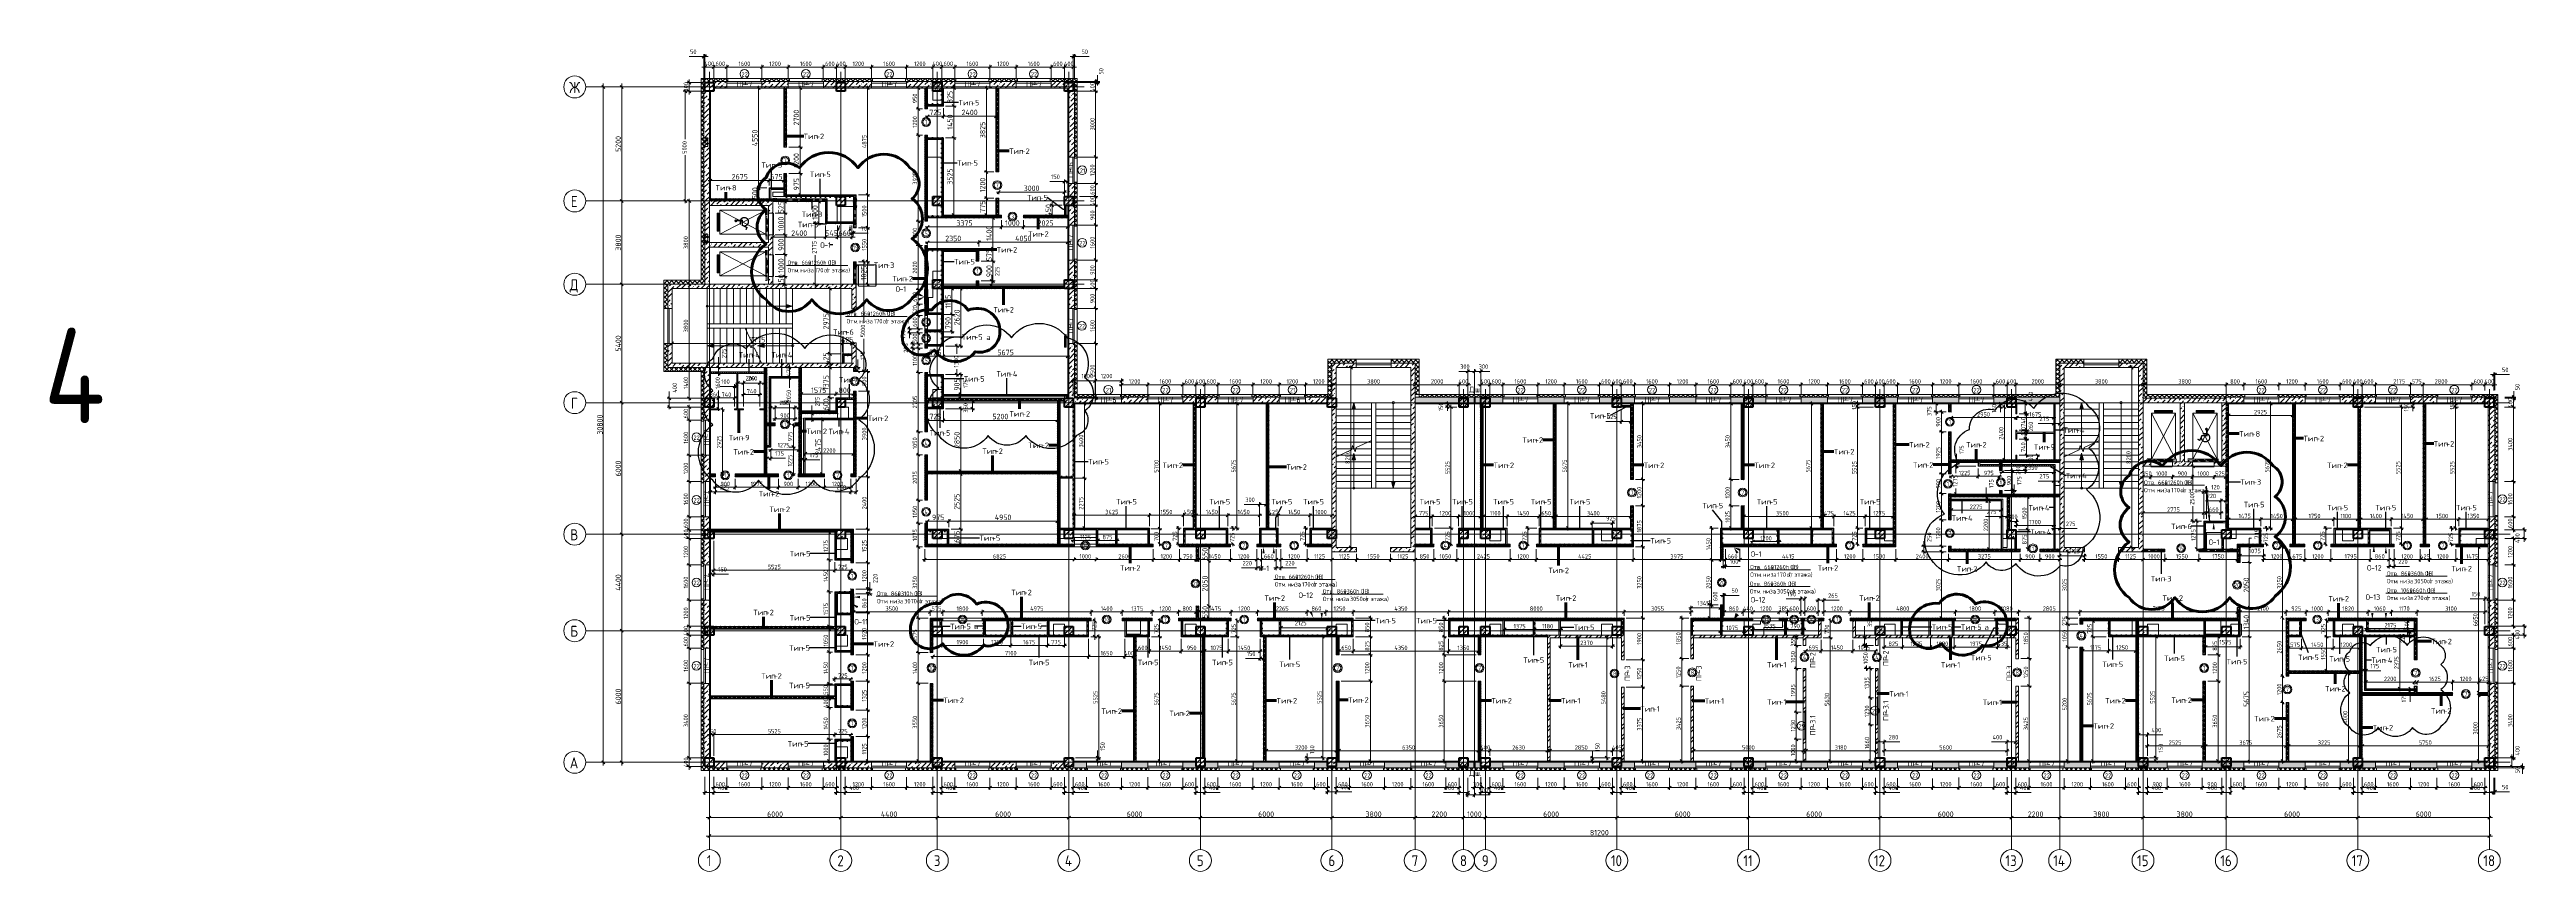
# Model space of a CAD drawing. Header units: millimetres. Extents: x -60946 to 138510, y -262288 to 24501.
# Drawn here: x -49689 to 63301, y -210602 to -173119 of the extents above; entities that cross this region are included whole.
import ezdxf

# ---------------------------------------------------------------- set-up
doc = ezdxf.new("R2010")
doc.units = ezdxf.units.MM
for name, pattern in [('ADSK_Линия сетки', [25, 20, -2.5, 0, -2.5]), ('ADSK_Невидимые', [5, 3, -2]), ('ADSK_Штриховая_ш2 п1_5', [4.5, 3, -1.5]), ('ADSK_Штриховая_ш3 п1_5', [4.5, 3, -1.5])]:
    doc.linetypes.add(name, pattern=pattern)
for name, color, linetype, lineweight in [('0) 1 вып перегородка', 7, 'Continuous', 60), ('1) 2 вып перегородка', 7, 'Continuous', 60), ('2)Тип-2', 3, 'Continuous', 60), ('2)Тип-3', 7, 'Continuous', 60), ('2)Тип-5', 1, 'Continuous', 60), ('_ Окна', 7, 'Continuous', 18), ('Аннотация', 7, 'Continuous', 20), ('Двери', 7, 'Continuous', 9), ('Лестницы', 7, 'Continuous', 9), ('Марки', 7, 'Continuous', 20), ('Марки дверей', 7, 'Continuous', 20), ('Марки окон', 7, 'Continuous', 20), ('Несущие колонны', 7, 'Continuous', 18), ('Обобщенные модели', 7, 'ADSK_Невидимые', 18), ('Оборудование', 7, 'Continuous', 18), ('Окна', 7, 'Continuous', 9), ('Оси', 7, 'Continuous', 9), ('Перекрытие', 7, 'Continuous', 18), ('Размеры', 7, 'Continuous', 9), ('Стены внутренние', 7, 'Continuous', 18), ('Стены наружные', 7, 'Continuous', 18), ('Стены штриховка', 7, 'Continuous', 9), ('Стрелки вверх', 7, 'Continuous', 18), ('Узлы', 7, 'Continuous', 18)]:
    doc.layers.add(name, color=color, linetype=linetype, lineweight=lineweight)
doc.layers.add('2)Тип-4', color=7, linetype='Continuous', lineweight=30, true_color=0x0080c0)
doc.layers.add('Линии', color=7, linetype='Continuous', lineweight=9, true_color=0x00a600)
doc.styles.add('GOST Common', font='', dxfattribs={"width": 0.9, "height": 500})
doc.styles.add('GOST Common_2', font='', dxfattribs={"width": 0.9, "height": 250})
doc.styles.add('GOST Common_3', font='', dxfattribs={"width": 0.9, "height": 200})
doc.styles.add('GOST Common_4', font='', dxfattribs={"height": 250})
doc.styles.add('GOST Common_5', font='', dxfattribs={"width": 0.85, "height": 250})
doc.styles.add('GOST Common_9', font='', dxfattribs={"width": 0.9, "height": 120})
doc.styles.add('GOST Common_B', font='', dxfattribs={"width": 0.8, "height": 200})
doc.styles.get('GOST Common').set_extended_font_data('GOST Common')
doc.styles.get('GOST Common_2').set_extended_font_data('GOST Common')
doc.styles.get('GOST Common_3').set_extended_font_data('GOST Common')
doc.styles.get('GOST Common_4').set_extended_font_data('GOST Common')
doc.styles.get('GOST Common_5').set_extended_font_data('GOST Common')
doc.styles.get('GOST Common_9').set_extended_font_data('GOST Common')
doc.styles.get('GOST Common_B').set_extended_font_data('GOST Common', bold=True)
doc.dimstyles.new('ADSK_Основной_2_0', dxfattribs={"dimscale": 304.8, "dimtxt": 201.142999, "dimasz": 0.463911, "dimexe": 0.328084, "dimexo": 0.328084, "dimgap": 0.164042, "dimtad": 1, "dimdec": 3, "dimrnd": 0.001, "dimdsep": 46, "dimtxsty": 'GOST Common_3', "dimblk1": 'OBLIQUE', "dimblk2": 'OBLIQUE', "dimsah": 1, "dimcen": 0.09, "dimdle": 0.328084, "dimazin": 2, "dimtfac": 1, "dimtdec": 4, "dimtix": 1, "dimtmove": 0, "dimatfit": 3, "dimfxl": 1, "dimtvp": 1, "dimtolj": 1, "dimtzin": 0, "dimlwd": 20, "dimlwe": 20, "dimarcsym": 2})
doc.dimstyles.new('ADSK_Основной_2_0_1', dxfattribs={"dimscale": 304.8, "dimtxt": 201.142999, "dimasz": 0.463911, "dimexe": 0.328084, "dimexo": 0.328084, "dimgap": 0.164042, "dimtad": 1, "dimdec": 3, "dimrnd": 0.001, "dimdsep": 46, "dimtxsty": 'GOST Common_3', "dimblk1": 'OBLIQUE', "dimblk2": 'OBLIQUE', "dimsah": 1, "dimcen": 0.09, "dimdle": 0.328084, "dimazin": 2, "dimtfac": 1, "dimtdec": 4, "dimtix": 1, "dimtmove": 1, "dimatfit": 3, "dimfxl": 1, "dimtvp": 1, "dimtolj": 1, "dimtzin": 0, "dimlwd": 20, "dimlwe": 20, "dimarcsym": 2})
doc.dimstyles.new('ADSK_Основной_2_0_2', dxfattribs={"dimscale": 304.8, "dimtxt": 201.142999, "dimasz": 0.463911, "dimexe": 0.328084, "dimexo": 0.328084, "dimgap": 0.164042, "dimtad": 1, "dimdec": 3, "dimrnd": 0.001, "dimdsep": 46, "dimtxsty": 'GOST Common_3', "dimblk1": 'OBLIQUE', "dimblk2": 'OBLIQUE', "dimsah": 1, "dimcen": 0.09, "dimdle": 0.328084, "dimazin": 2, "dimtfac": 1, "dimtdec": 4, "dimtix": 1, "dimtmove": 0, "dimatfit": 3, "dimfxl": 1, "dimtvp": 1, "dimtolj": 1, "dimtzin": 0, "dimlwd": 20, "dimlwe": 20, "dimarcsym": 2})
doc.dimstyles.new('ADSK_Основной_2_0_3', dxfattribs={"dimscale": 304.8, "dimtxt": 201.142999, "dimasz": 0.463911, "dimexe": 0.328084, "dimexo": 0.328084, "dimgap": 0.164042, "dimtad": 1, "dimdec": 3, "dimrnd": 0.001, "dimdsep": 46, "dimtxsty": 'GOST Common_2', "dimblk1": 'OBLIQUE', "dimblk2": 'OBLIQUE', "dimsah": 1, "dimcen": 0.09, "dimdle": 0.328084, "dimazin": 2, "dimtfac": 1, "dimtdec": 4, "dimtix": 1, "dimtmove": 0, "dimatfit": 3, "dimfxl": 1, "dimtvp": 1, "dimtolj": 1, "dimtzin": 0, "dimlwd": 20, "dimlwe": 20, "dimarcsym": 2})
doc.dimstyles.new('ADSK_Основной_2_5_мм', dxfattribs={"dimscale": 304.8, "dimtxt": 251.428749, "dimasz": 0.463911, "dimexe": 0.492126, "dimexo": 0.984252, "dimgap": 0.098425, "dimtad": 1, "dimrnd": 0.01, "dimdsep": 46, "dimtxsty": 'GOST Common_2', "dimblk1": 'OBLIQUE', "dimblk2": 'OBLIQUE', "dimsah": 1, "dimcen": 0.09, "dimdle": 0.492126, "dimazin": 2, "dimtfac": 1, "dimtdec": 4, "dimtix": 1, "dimtmove": 0, "dimatfit": 3, "dimfxl": 1, "dimtvp": 1, "dimtolj": 1, "dimtzin": 0, "dimlwd": 20, "dimlwe": 20, "dimarcsym": 2})
doc.dimstyles.new('ADSK_Основной_окр', dxfattribs={"dimscale": 304.8, "dimtxt": 251.428749, "dimasz": 0.328084, "dimexe": 0.328084, "dimexo": 0.328084, "dimgap": 0.032808, "dimtad": 1, "dimdec": 0, "dimrnd": 5, "dimdsep": 46, "dimtxsty": 'GOST Common_5', "dimblk1": 'OBLIQUE', "dimblk2": 'OBLIQUE', "dimsah": 1, "dimcen": 0.09, "dimdle": 0.328084, "dimazin": 2, "dimtfac": 1, "dimtdec": 4, "dimtix": 1, "dimtmove": 0, "dimatfit": 3, "dimfxl": 1, "dimtvp": 1, "dimtolj": 1, "dimtzin": 0, "dimlwd": 20, "dimlwe": 20, "dimarcsym": 2})
doc.dimstyles.new('ADSK_Основной_окр_1', dxfattribs={"dimscale": 304.8, "dimtxt": 251.428749, "dimasz": 0.328084, "dimexe": 0.328084, "dimexo": 0.328084, "dimgap": 0.032808, "dimtad": 1, "dimdec": 0, "dimrnd": 5, "dimdsep": 46, "dimtxsty": 'GOST Common_4', "dimblk1": 'OBLIQUE', "dimblk2": 'OBLIQUE', "dimsah": 1, "dimcen": 0.09, "dimdle": 0.328084, "dimazin": 2, "dimtfac": 1, "dimtdec": 4, "dimtix": 1, "dimtmove": 1, "dimatfit": 3, "dimfxl": 1, "dimtvp": 1, "dimtolj": 1, "dimtzin": 0, "dimlwd": 20, "dimlwe": 20, "dimarcsym": 2})
pattern_1 = [(45, (9.36, -198628.46), (-224.5064, 224.5064), []), (45, (233.87, -198628.46), (-224.5064, 224.5064), [396.875, -79.375, 3.353, -76.022])]
pattern_2 = [(45, (9.36, -198628.46), (84.18955, 308.69595), [396.875, -79.375, 3.353, -76.022])]
pattern_3 = [(45, (9.36, -198628.46), (84.19025, 308.69666), [396.875, -79.375, 3.353, -76.022])]
pattern_4 = [(45, (9.36, -198628.46), (-106.06602, 106.06602), []), (135, (9.36, -198628.46), (-106.06602, -106.06602), [])]
pattern_5 = [(306.87, (280.23, -197870.04), (1354.3306, -1354.3252), [67.716, -6703.924]), (333.435, (253.14, -197856.5), (1354.328, 0.001), [30.284, -2998.086]), (345.964, (198.97, -197842.95), (1354.328, 0.006), [55.84, -5528.197]), (206.565, (226.05, -198276.34), (-1354.3294, -1354.327), [30.284, -2998.086]), (206.565, (280.2, -198249.25), (-1354.3294, -1354.327), [60.567, -2967.802]), (225, (307.3, -198222.2), (1e-13, -1354.329), [38.306, -1877.003]), (270, (307.3, -198195.1), (1354.328, 8e-14), [27.087, -1327.24]), (288.435, (293.77, -198154.45), (1354.3304, -2708.655), [42.828, -4239.934]), (315, (266.7, -198127.4), (1354.329, 0), [38.306, -1877.003]), (348.69, (198.97, -198113.82), (1354.3282, -0.0012), [69.057, -6836.687]), (116.565, (347.94, -197978.4), (-1354.327, 1354.3294), [60.567, -2967.802]), (90, (348, -198019), (-1354.328, 8e-14), [40.63, -1313.698]), (63.435, (320.86, -198073.2), (-0.001, 1354.328), [60.567, -2967.802]), (26.565, (266.7, -198100.3), (1354.3294, 1354.327), [60.567, -2967.802]), (11.31, (198.97, -198113.82), (5417.3103, 1354.3348), [69.057, -6836.687]), (0, (117.7, -198113.8), (0, 1354.328), [81.26, -1273.068]), (26.565, (388.6, -197978.4), (1354.3294, 1354.327), [60.567, -2967.802]), (45, (361.5, -198005.5), (0, 1354.329), [38.306, -1877.003]), (63.435, (334.4, -198059.64), (-0.001, 1354.328), [60.567, -2967.802]), (75.964, (320.86, -198113.8), (-0.006, 1354.328), [55.84, -5528.197]), (90, (320.9, -198168), (-1354.328, 8e-14), [54.173, -1300.155]), (104.036, (334.4, -198222.16), (-1354.3109, 4062.9895), [55.84, -5528.197]), (135, (361.5, -198249.25), (-1354.329, 1e-13), [38.306, -1877.003]), (153.435, (415.66, -198276.34), (-1354.328, -0.001), [60.567, -2967.802]), (288.435, (578.2, -197721.06), (1354.3304, -2708.655), [42.828, -4239.934]), (296.565, (564.64, -197694), (1354.327, -1354.3294), [30.284, -2998.086]), (315, (551.1, -197680.4), (1354.329, 0), [19.153, -1896.156]), (0, (537.5, -197680.4), (0, 1354.328), [13.543, -1340.785]), (18.435, (496.9, -197693.97), (2708.655, 1354.3304), [42.828, -4239.934]), (26.565, (469.83, -197707.5), (1354.3294, 1354.327), [30.284, -2998.086]), (71.565, (456.3, -197748.15), (0.0012, 1354.3276), [42.828, -4239.934]), (90, (456.3, -197815.9), (-1354.328, 8e-14), [67.716, -1286.612]), (135, (253.1, -197721.1), (-1354.329, 1e-13), [19.153, -1896.156]), (123.69, (280.23, -197761.7), (-1354.3264, 1354.3296), [48.83, -4834.268]), (90, (280.2, -197788.8), (-1354.328, 8e-14), [27.087, -1327.24]), (63.435, (266.7, -197815.86), (-0.001, 1354.328), [30.284, -2998.086]), (18.435, (226.05, -197829.4), (2708.655, 1354.3304), [42.828, -4239.934]), (0, (158.3, -197829.4), (0, 1354.328), [67.716, -1286.612]), (326.31, (117.7, -197802.32), (2708.6576, -1354.3248), [48.83, -4834.268]), (0, (117.7, -197843), (0, 1354.328), [81.26, -1273.068]), (14.036, (63.53, -197856.5), (4062.9895, 1354.3109), [55.84, -5528.197]), (30.964, (-4.18, -197897.12), (4062.9726, 2708.673), [78.97, -7818.05]), (45, (-44.8, -197937.8), (0, 1354.329), [57.46, -1857.85]), (71.565, (-58.35, -197978.4), (0.0012, 1354.3276), [42.828, -4239.934]), (90, (-58.4, -198019), (-1354.328, 8e-14), [40.63, -1313.698]), (108.435, (-44.8, -198059.64), (-1354.3304, 2708.655), [42.828, -4239.934]), (108.435, (-31.27, -198100.27), (-1354.3304, 2708.655), [42.828, -4239.934]), (165.964, (22.9, -198113.8), (-1354.328, -0.006), [55.84, -5528.197]), (180, (117.7, -198113.8), (-2e-13, -1354.328), [94.803, -1259.525]), (303.69, (632.35, -197328.3), (1354.3264, -1354.3296), [48.83, -4834.268]), (326.31, (591.72, -197301.22), (2708.6576, -1354.3248), [48.83, -4834.268]), (0, (551.1, -197301.2), (0, 1354.328), [40.63, -1313.698]), (14.036, (496.92, -197314.76), (4062.9895, 1354.3109), [55.84, -5528.197]), (33.69, (456.3, -197341.85), (1354.3296, 1354.3264), [48.83, -4834.268]), (56.31, (429.2, -197382.48), (1354.3248, 2708.6576), [48.83, -4834.268]), (75.964, (415.66, -197436.65), (-0.006, 1354.328), [55.84, -5528.197]), (104.036, (429.2, -197490.82), (-1354.3109, 4062.9895), [55.84, -5528.197]), (135, (442.7, -197504.4), (-1354.329, 1e-13), [19.153, -1896.156]), (168.69, (510.46, -197517.9), (-1354.3282, 0.0012), [69.057, -6836.687]), (161.565, (347.94, -197477.3), (-1354.3276, 0.0012), [42.828, -4239.934]), (180, (375, -197477.3), (-2e-13, -1354.328), [27.087, -1327.24]), (206.565, (402.1, -197463.74), (-1354.3294, -1354.327), [30.284, -2998.086]), (243.435, (415.66, -197436.65), (0.001, -1354.328), [30.284, -2998.086]), (161.565, (402.1, -197165.8), (-1354.3276, 0.0012), [42.828, -4239.934]), (123.69, (429.2, -197206.4), (-1354.3264, 1354.3296), [48.83, -4834.268]), (101.31, (442.75, -197274.13), (-1354.3348, 5417.3103), [69.057, -6836.687]), (90, (442.7, -197341.8), (-1354.328, 8e-14), [67.716, -1286.612]), (71.565, (429.2, -197382.48), (0.0012, 1354.3276), [42.828, -4239.934]), (14.036, (456.3, -197179.33), (4062.9895, 1354.3109), [55.84, -5528.197]), (63.435, (442.75, -197206.4), (-0.001, 1354.328), [30.284, -2998.086]), (90, (442.7, -197260.6), (-1354.328, 8e-14), [54.173, -1300.155]), (135, (469.8, -197287.7), (-1354.329, 1e-13), [38.306, -1877.003]), (165.964, (524, -197301.22), (-1354.328, -0.006), [55.84, -5528.197]), (180, (591.7, -197301.2), (-2e-13, -1354.328), [67.716, -1286.612]), (206.565, (618.8, -197287.7), (-1354.3294, -1354.327), [30.284, -2998.086]), (243.435, (632.35, -197260.6), (0.001, -1354.328), [30.284, -2998.086]), (270, (632.4, -197233.5), (1354.328, 8e-14), [27.087, -1327.24]), (315, (591.7, -197192.9), (1354.329, 0), [57.46, -1857.85]), (341.565, (510.46, -197165.8), (1354.3276, -0.0012), [85.655, -4197.106]), (270, (673, -197409.6), (1354.328, 8e-14), [27.087, -1327.24]), (288.435, (659.44, -197368.94), (1354.3304, -2708.655), [42.828, -4239.934]), (26.565, (307.3, -197179.3), (1354.3294, 1354.327), [60.567, -2967.802]), (45, (280.2, -197206.4), (0, 1354.329), [38.306, -1877.003]), (78.69, (266.68, -197274.13), (0.0012, 1354.3282), [69.057, -6836.687]), (90, (266.7, -197341.8), (-1354.328, 8e-14), [67.716, -1286.612]), (90, (266.7, -197382.5), (-1354.328, 8e-14), [40.63, -1313.698]), (108.435, (280.23, -197423.1), (-1354.3304, 2708.655), [42.828, -4239.934]), (123.69, (307.3, -197463.74), (-1354.3264, 1354.3296), [48.83, -4834.268]), (168.69, (510.46, -197517.9), (-1354.3282, 0.0012), [69.057, -6836.687]), (180, (564.6, -197517.9), (-2e-13, -1354.328), [54.173, -1300.155]), (198.435, (605.27, -197504.37), (-2708.655, -1354.3304), [42.828, -4239.934]), (225, (645.9, -197463.7), (1e-13, -1354.329), [57.46, -1857.85]), (225, (673, -197436.65), (1e-13, -1354.329), [38.306, -1877.003]), (168.69, (334.4, -197707.52), (-1354.3282, 0.0012), [69.057, -6836.687]), (180, (388.6, -197707.5), (-2e-13, -1354.328), [54.173, -1300.155]), (188.13, (483.38, -197693.97), (-8125.9706, -1354.3136), [95.765, -9480.78]), (225, (524, -197653.3), (1e-13, -1354.329), [57.46, -1857.85]), (270, (524, -197612.7), (1354.328, 8e-14), [40.63, -1313.698]), (288.435, (510.46, -197572.1), (1354.3304, -2708.655), [42.828, -4239.934]), (315, (456.3, -197517.9), (1354.329, 0), [76.612, -1838.697]), (341.565, (415.66, -197504.37), (1354.3276, -0.0012), [42.828, -4239.934]), (345.964, (361.5, -197490.82), (1354.328, 0.006), [55.84, -5528.197]), (0, (307.3, -197490.8), (0, 1354.328), [54.173, -1300.155]), (18.435, (266.7, -197504.37), (2708.655, 1354.3304), [42.828, -4239.934]), (33.69, (226.05, -197531.45), (1354.3296, 1354.3264), [48.83, -4834.268]), (45, (199, -197558.5), (0, 1354.329), [38.306, -1877.003]), (90, (199, -197612.7), (-1354.328, 8e-14), [54.173, -1300.155]), (108.435, (212.5, -197653.34), (-1354.3304, 2708.655), [42.828, -4239.934]), (116.565, (226.05, -197680.43), (-1354.327, 1354.3294), [30.284, -2998.086]), (161.565, (266.7, -197693.97), (-1354.3276, 0.0012), [42.828, -4239.934]), (291.801, (659.44, -198357.6), (1354.3084, -2708.666), [72.933, -7220.347]), (270, (659.4, -198303.4), (1354.328, 8e-14), [54.173, -1300.155]), (251.565, (673, -198262.8), (-0.0012, -1354.3276), [42.828, -4239.934]), (213.69, (713.6, -198235.7), (-1354.3296, -1354.3264), [48.83, -4834.268]), (198.435, (754.24, -198222.16), (-2708.655, -1354.3304), [42.828, -4239.934]), (180, (822, -198222.2), (-2e-13, -1354.328), [67.716, -1286.612]), (153.435, (876.13, -198249.25), (-1354.328, -0.001), [60.567, -2967.802]), (135, (903.2, -198276.3), (-1354.329, 1e-13), [38.306, -1877.003]), (135, (943.8, -198317), (-1354.329, 1e-13), [57.46, -1857.85]), (104.036, (957.4, -198371.14), (-1354.3109, 4062.9895), [55.84, -5528.197]), (90, (957.4, -198425.3), (-1354.328, 8e-14), [54.173, -1300.155]), (63.435, (930.3, -198479.5), (-0.001, 1354.328), [60.567, -2967.802]), (14.036, (876.13, -198493.03), (4062.9895, 1354.3109), [55.84, -5528.197]), (0, (808.4, -198493), (0, 1354.328), [67.716, -1286.612]), (348.69, (740.7, -198479.48), (1354.3282, -0.0012), [69.057, -6836.687]), (326.31, (700.07, -198452.4), (2708.6576, -1354.3248), [48.83, -4834.268]), (296.565, (686.5, -198425.3), (1354.327, -1354.3294), [30.284, -2998.086]), (45, (591.7, -197680.4), (0, 1354.329), [19.153, -1896.156]), (0, (564.6, -197680.4), (0, 1354.328), [27.087, -1327.24]), (315, (537.55, -197653.3), (1354.329, 0), [38.306, -1877.003]), (281.31, (524, -197585.63), (1354.3348, -5417.3103), [69.057, -6836.687]), (0, (551.1, -197531.5), (0, 1354.328), [40.63, -1313.698]), (45, (524, -197558.5), (0, 1354.329), [38.306, -1877.003]), (90, (524, -197585.6), (-1354.328, 8e-14), [27.087, -1327.24]), (135, (280.2, -197450.2), (-1354.329, 1e-13), [38.306, -1877.003]), (90, (280.2, -197477.3), (-1354.328, 8e-14), [27.087, -1327.24]), (63.435, (266.7, -197504.37), (-0.001, 1354.328), [30.284, -2998.086]), (18.435, (226.05, -197517.9), (2708.655, 1354.3304), [42.828, -4239.934]), (0, (185.4, -197517.9), (0, 1354.328), [40.63, -1313.698]), (0, (1065.7, -197951.3), (0, 1354.328), [13.543, -1340.785]), (333.435, (1038.65, -197937.75), (1354.328, 0.001), [30.284, -2998.086]), (333.435, (1011.56, -197924.2), (1354.328, 0.001), [30.284, -2998.086]), (296.565, (998, -197897.1), (1354.327, -1354.3294), [30.284, -2998.086]), (270, (998, -197870), (1354.328, 8e-14), [27.087, -1327.24]), (251.565, (1011.56, -197829.4), (-0.0012, -1354.3276), [42.828, -4239.934]), (225, (1025.1, -197815.9), (1e-13, -1354.329), [19.153, -1896.156]), (180, (1038.7, -197815.9), (-2e-13, -1354.328), [13.543, -1340.785]), (45, (1011.6, -197761.7), (0, 1354.329), [38.306, -1877.003]), (0, (984.5, -197761.7), (0, 1354.328), [27.087, -1327.24]), (341.565, (849.04, -197721.06), (1354.3276, -0.0012), [42.828, -4239.934]), (315, (822, -197694), (1354.329, 0), [38.306, -1877.003]), (270, (822, -197666.9), (1354.328, 8e-14), [27.087, -1327.24]), (243.435, (835.5, -197639.8), (0.001, -1354.328), [30.284, -2998.086]), (153.435, (727.16, -197653.34), (-1354.328, -0.001), [30.284, -2998.086]), (146.31, (767.8, -197680.43), (-2708.6576, 1354.3248), [48.83, -4834.268]), (90, (767.8, -197707.5), (-1354.328, 8e-14), [27.087, -1327.24]), (63.435, (754.24, -197734.6), (-0.001, 1354.328), [30.284, -2998.086]), (45, (740.7, -197748.1), (0, 1354.329), [19.153, -1896.156]), (18.435, (632.35, -197788.78), (2708.655, 1354.3304), [42.828, -4239.934]), (333.435, (605.27, -197775.23), (1354.328, 0.001), [30.284, -2998.086]), (296.565, (591.7, -197748.15), (1354.327, -1354.3294), [30.284, -2998.086]), (180, (578.2, -197964.8), (-2e-13, -1354.328), [27.087, -1327.24]), (206.565, (605.27, -197951.3), (-1354.3294, -1354.327), [30.284, -2998.086]), (251.565, (618.8, -197910.67), (-0.0012, -1354.3276), [42.828, -4239.934]), (270, (618.8, -197856.5), (1354.328, 8e-14), [54.173, -1300.155]), (116.565, (862.6, -198073.2), (-1354.327, 1354.3294), [30.284, -2998.086]), (104.036, (876.13, -198127.36), (-1354.3109, 4062.9895), [55.84, -5528.197]), (90, (876.1, -198168), (-1354.328, 8e-14), [40.63, -1313.698]), (45, (849, -198195.1), (0, 1354.329), [38.306, -1877.003]), (18.435, (808.4, -198208.6), (2708.655, 1354.3304), [42.828, -4239.934]), (0, (754.2, -198208.6), (0, 1354.328), [54.173, -1300.155]), (333.435, (727.16, -198195.1), (1354.328, 0.001), [30.284, -2998.086]), (0, (998, -198357.6), (0, 1354.328), [13.543, -1340.785]), (26.565, (970.93, -198371.14), (1354.3294, 1354.327), [30.284, -2998.086]), (63.435, (957.4, -198398.2), (-0.001, 1354.328), [30.284, -2998.086]), (90, (957.4, -198425.3), (-1354.328, 8e-14), [27.087, -1327.24]), (90, (957.4, -198466), (-1354.328, 8e-14), [40.63, -1313.698]), (116.565, (970.93, -198493), (-1354.327, 1354.3294), [30.284, -2998.086]), (123.69, (727.16, -198493.03), (-1354.3264, 1354.3296), [48.83, -4834.268]), (90, (727.2, -198506.6), (-1354.328, 8e-14), [13.543, -1340.785]), (168.69, (727.16, -198019), (-1354.3282, 0.0012), [69.057, -6836.687]), (189.462, (808.42, -198005.47), (-6771.6479, -1354.2898), [82.38, -8155.675]), (198.435, (889.67, -197978.4), (-2708.655, -1354.3304), [85.655, -4197.106]), (210.964, (957.4, -197937.75), (-4062.9726, -2708.673), [78.97, -7818.05]), (233.13, (998.02, -197883.58), (-2708.663, -4062.9796), [67.716, -6703.924]), (270, (998, -197802.3), (1354.328, 8e-14), [81.26, -1273.068]), (288.435, (984.48, -197761.7), (1354.3304, -2708.655), [42.828, -4239.934]), (333.435, (930.3, -197734.6), (1354.328, 0.001), [60.567, -2967.802]), (0, (835.5, -197734.6), (0, 1354.328), [94.803, -1259.525]), (8.13, (740.7, -197748.15), (8125.9706, 1354.3136), [95.765, -9480.78]), (21.801, (672.98, -197775.23), (2708.666, 1354.3084), [72.933, -7220.347]), (45, (632.4, -197815.9), (0, 1354.329), [57.46, -1857.85]), (78.69, (618.8, -197883.58), (0.0012, 1354.3282), [69.057, -6836.687]), (90, (618.8, -197937.8), (-1354.328, 8e-14), [54.173, -1300.155]), (108.435, (632.35, -197978.4), (-1354.3304, 2708.655), [42.828, -4239.934]), (135, (659.4, -198005.5), (-1354.329, 1e-13), [38.306, -1877.003]), (180, (483.4, -197951.3), (-2e-13, -1354.328), [40.63, -1313.698]), (167.471, (605.27, -197978.38), (-6771.635, 1354.35114), [124.863, -12361.424]), (143.13, (659.44, -198019), (-4062.9796, 2708.663), [67.716, -6703.924]), (135, (673, -198032.6), (-1354.329, 1e-13), [19.153, -1896.156]), (111.801, (700.07, -198100.27), (-1354.3084, 2708.666), [72.933, -7220.347]), (90, (700.1, -198154.4), (-1354.328, 8e-14), [54.173, -1300.155]), (90, (700.1, -198208.6), (-1354.328, 8e-14), [54.173, -1300.155]), (71.565, (686.53, -198249.25), (0.0012, 1354.3276), [42.828, -4239.934]), (33.69, (645.9, -198276.34), (1354.3296, 1354.3264), [48.83, -4834.268]), (14.036, (591.72, -198289.88), (4062.9895, 1354.3109), [55.84, -5528.197]), (0, (524, -198289.9), (0, 1354.328), [67.716, -1286.612]), (352.875, (415.66, -198276.34), (1354.3283, 0.00063), [109.19, -10809.752]), (270, (1255.3, -197721), (1354.328, 8e-14), [40.63, -1313.698]), (288.435, (1241.8, -197680.43), (1354.3304, -2708.655), [42.828, -4239.934]), (303.69, (1214.7, -197639.8), (1354.3264, -1354.3296), [48.83, -4834.268]), (315, (1187.6, -197612.7), (1354.329, 0), [38.306, -1877.003]), (0, (1133.5, -197612.7), (0, 1354.328), [54.173, -1300.155]), (14.036, (1079.28, -197626.26), (4062.9895, 1354.3109), [55.84, -5528.197]), (56.31, (1052.2, -197666.9), (1354.3248, 2708.6576), [48.83, -4834.268]), (75.964, (1038.65, -197721.06), (-0.006, 1354.328), [55.84, -5528.197]), (270, (1038.7, -197666.9), (1354.328, 8e-14), [40.63, -1313.698]), (284.036, (1025.1, -197612.7), (1354.3109, -4062.9895), [55.84, -5528.197]), (303.69, (998.02, -197572.1), (1354.3264, -1354.3296), [48.83, -4834.268]), (333.435, (970.93, -197558.54), (1354.328, 0.001), [30.284, -2998.086]), (0, (930.3, -197558.5), (0, 1354.328), [40.63, -1313.698]), (18.435, (889.67, -197572.1), (2708.655, 1354.3304), [42.828, -4239.934]), (45, (862.6, -197599.2), (0, 1354.329), [38.306, -1877.003]), (236.31, (889.67, -197545), (-1354.3248, -2708.6576), [48.83, -4834.268]), (270, (889.7, -197504.4), (1354.328, 8e-14), [40.63, -1313.698]), (270, (889.7, -197477.3), (1354.328, 8e-14), [27.087, -1327.24]), (303.69, (862.6, -197436.65), (1354.3264, -1354.3296), [48.83, -4834.268]), (333.435, (835.5, -197423.1), (1354.328, 0.001), [30.284, -2998.086]), (0, (781.3, -197423.1), (0, 1354.328), [54.173, -1300.155]), (14.036, (727.16, -197436.65), (4062.9895, 1354.3109), [55.84, -5528.197]), (210.964, (970.93, -197314.76), (-4062.9726, -2708.673), [78.97, -7818.05]), (201.801, (1038.65, -197287.68), (-2708.666, -1354.3084), [72.933, -7220.347]), (180, (1079.3, -197287.7), (-2e-13, -1354.328), [40.63, -1313.698]), (173.66, (1201.17, -197301.22), (-1354.3285, -0.00497), [122.64, -12141.322]), (161.565, (1241.8, -197314.76), (-1354.3276, 0.0012), [42.828, -4239.934]), (116.565, (1268.9, -197368.94), (-1354.327, 1354.3294), [60.567, -2967.802]), (111.801, (1295.97, -197436.65), (-1354.3084, 2708.666), [72.933, -7220.347]), (104.036, (1309.52, -197490.82), (-1354.3109, 4062.9895), [55.84, -5528.197]), (90, (1309.5, -197531.5), (-1354.328, 8e-14), [40.63, -1313.698]), (45, (1255.3, -197585.6), (0, 1354.329), [76.612, -1838.697]), (0, (1187.6, -197585.6), (0, 1354.328), [67.716, -1286.612]), (352.875, (1079.28, -197572.08), (1354.3283, 0.00063), [109.19, -10809.752]), (344.055, (984.48, -197545), (5417.32154, -1354.2909), [98.597, -9761.06]), (321.34, (916.76, -197490.82), (5417.2981, -4063.00255), [86.72, -8585.21]), (296.565, (889.7, -197436.65), (1354.327, -1354.3294), [60.567, -2967.802]), (270, (889.7, -197396), (1354.328, 8e-14), [40.63, -1313.698]), (251.565, (903.2, -197355.4), (-0.0012, -1354.3276), [42.828, -4239.934]), (116.565, (334.4, -197924.2), (-1354.327, 1354.3294), [60.567, -2967.802]), (146.31, (375.03, -197951.3), (-2708.6576, 1354.3248), [48.83, -4834.268]), (180, (415.7, -197951.3), (-2e-13, -1354.328), [40.63, -1313.698]), (198.435, (456.3, -197937.75), (-2708.655, -1354.3304), [42.828, -4239.934]), (243.435, (469.83, -197910.67), (0.001, -1354.328), [30.284, -2998.086]), (281.31, (456.3, -197842.95), (1354.3348, -5417.3103), [69.057, -6836.687]), (296.565, (578.2, -198520.1), (1354.327, -1354.3294), [30.284, -2998.086]), (315, (551.1, -198493), (1354.329, 0), [38.306, -1877.003]), (333.435, (524, -198479.5), (1354.328, 0.001), [30.284, -2998.086]), (315, (510.5, -198465.9), (1354.329, 0), [19.153, -1896.156]), (288.435, (605.27, -197815.86), (1354.3304, -2708.655), [42.828, -4239.934]), (284.036, (591.72, -197761.7), (1354.3109, -4062.9895), [55.84, -5528.197]), (90, (456.3, -197815.9), (-1354.328, 8e-14), [54.173, -1300.155]), (101.31, (469.83, -197883.58), (-1354.3348, 5417.3103), [69.057, -6836.687]), (123.69, (496.92, -197924.2), (-1354.3264, 1354.3296), [48.83, -4834.268]), (135, (524, -197951.3), (-1354.329, 1e-13), [38.306, -1877.003]), (153.435, (551.1, -197964.84), (-1354.328, -0.001), [30.284, -2998.086]), (270, (483.4, -198344), (1354.328, 8e-14), [54.173, -1300.155]), (270, (483.4, -198317), (1354.328, 8e-14), [27.087, -1327.24]), (315, (456.3, -198289.9), (1354.329, 0), [38.306, -1877.003]), (341.565, (415.66, -198276.34), (1354.3276, -0.0012), [42.828, -4239.934]), (18.435, (375.03, -198289.88), (2708.655, 1354.3304), [42.828, -4239.934]), (26.565, (347.94, -198303.4), (1354.3294, 1354.327), [30.284, -2998.086]), (63.435, (334.4, -198330.5), (-0.001, 1354.328), [30.284, -2998.086]), (90, (334.4, -198344), (-1354.328, 8e-14), [13.543, -1340.785]), (101.31, (347.94, -198411.77), (-1354.3348, 5417.3103), [69.057, -6836.687]), (90, (348, -198466), (-1354.328, 8e-14), [54.173, -1300.155]), (116.565, (361.5, -198493), (-1354.327, 1354.3294), [30.284, -2998.086]), (165.964, (415.66, -198506.57), (-1354.328, -0.006), [55.84, -5528.197]), (180, (442.7, -198506.6), (-2e-13, -1354.328), [27.087, -1327.24]), (213.69, (483.38, -198479.5), (-1354.3296, -1354.3264), [48.83, -4834.268]), (225, (496.9, -198465.9), (1e-13, -1354.329), [19.153, -1896.156]), (270, (496.9, -198438.9), (1354.328, 8e-14), [27.087, -1327.24]), (288.435, (483.38, -198398.22), (1354.3304, -2708.655), [42.828, -4239.934]), (270, (253.1, -197220), (1354.328, 8e-14), [67.716, -1286.612]), (315, (239.6, -197206.4), (1354.329, 0), [19.153, -1896.156]), (0, (226, -197206.4), (0, 1354.328), [13.543, -1340.785]), (26.565, (198.97, -197219.96), (1354.3294, 1354.327), [30.284, -2998.086]), (45, (185.4, -197233.5), (0, 1354.329), [19.153, -1896.156]), (71.565, (171.9, -197274.13), (0.0012, 1354.3276), [42.828, -4239.934]), (90, (144.8, -197369), (-1354.328, 8e-14), [27.087, -1327.24]), (116.565, (158.34, -197396), (-1354.327, 1354.3294), [30.284, -2998.086]), (153.435, (185.4, -197409.57), (-1354.328, -0.001), [30.284, -2998.086]), (180, (199, -197409.6), (-2e-13, -1354.328), [13.543, -1340.785]), (198.435, (239.6, -197396.02), (-2708.655, -1354.3304), [42.828, -4239.934]), (243.435, (253.14, -197368.94), (0.001, -1354.328), [30.284, -2998.086]), (251.565, (266.7, -197328.3), (-0.0012, -1354.3276), [42.828, -4239.934]), (288.435, (253.14, -197287.68), (1354.3304, -2708.655), [42.828, -4239.934]), (71.565, (158.34, -197314.76), (0.0012, 1354.3276), [42.828, -4239.934]), (180, (77.1, -197396), (-2e-13, -1354.328), [81.26, -1273.068]), (198.435, (117.7, -197382.48), (-2708.655, -1354.3304), [42.828, -4239.934]), (236.31, (144.8, -197341.85), (-1354.3248, -2708.6576), [48.83, -4834.268]), (243.435, (158.34, -197314.76), (0.001, -1354.328), [30.284, -2998.086]), (255.964, (171.88, -197260.6), (0.006, -1354.328), [55.84, -5528.197]), (270, (171.9, -197233.5), (1354.328, 8e-14), [27.087, -1327.24]), (303.69, (144.8, -197192.87), (1354.3264, -1354.3296), [48.83, -4834.268]), (326.31, (104.16, -197165.8), (2708.6576, -1354.3248), [48.83, -4834.268]), (341.565, (916.76, -198100.27), (1354.3276, -0.0012), [42.828, -4239.934]), (333.435, (889.7, -198086.7), (1354.328, 0.001), [30.284, -2998.086]), (71.565, (1092.82, -198465.94), (0.0012, 1354.3276), [42.828, -4239.934]), (63.435, (1079.3, -198493), (-0.001, 1354.328), [30.284, -2998.086]), (45, (1065.7, -198506.6), (0, 1354.329), [19.153, -1896.156]), (0, (1052.2, -198506.6), (0, 1354.328), [13.543, -1340.785]), (0, (1038.7, -198506.6), (0, 1354.328), [13.543, -1340.785]), (333.435, (1011.56, -198493), (1354.328, 0.001), [30.284, -2998.086]), (0, (971, -198493), (0, 1354.328), [40.63, -1313.698]), (153.435, (1038.65, -198371.14), (-1354.328, -0.001), [30.284, -2998.086]), (180, (1052.2, -198371.1), (-2e-13, -1354.328), [13.543, -1340.785]), (146.31, (1092.82, -198398.22), (-2708.6576, 1354.3248), [48.83, -4834.268]), (116.565, (1106.37, -198425.3), (-1354.327, 1354.3294), [30.284, -2998.086]), (251.565, (618.8, -197626.26), (-0.0012, -1354.3276), [42.828, -4239.934]), (270, (618.8, -197572.1), (1354.328, 8e-14), [54.173, -1300.155]), (303.69, (591.72, -197531.45), (1354.3264, -1354.3296), [48.83, -4834.268]), (180, (1025.1, -198113.8), (-2e-13, -1354.328), [67.716, -1286.612]), (191.31, (1092.82, -198100.27), (-5417.3103, -1354.3348), [69.057, -6836.687]), (216.87, (1147, -198059.64), (-1354.3252, -1354.3306), [67.716, -6703.924]), (270, (1147, -198019), (1354.328, 8e-14), [40.63, -1313.698]), (303.69, (1119.9, -197978.4), (1354.3264, -1354.3296), [48.83, -4834.268]), (338.199, (1052.2, -197951.3), (4062.9938, -1354.2994), [72.933, -7220.347]), (0, (984.5, -197951.3), (0, 1354.328), [67.716, -1286.612]), (14.036, (930.3, -197964.84), (4062.9895, 1354.3109), [55.84, -5528.197]), (33.69, (889.67, -197991.93), (1354.3296, 1354.3264), [48.83, -4834.268]), (71.565, (876.13, -198032.56), (0.0012, 1354.3276), [42.828, -4239.934]), (90, (876.1, -198059.6), (-1354.328, 8e-14), [27.087, -1327.24]), (116.565, (889.7, -198086.7), (-1354.327, 1354.3294), [30.284, -2998.086]), (180, (199, -198547.2), (-2e-13, -1354.328), [13.543, -1340.785]), (180, (212.5, -198547.2), (-2e-13, -1354.328), [13.543, -1340.785]), (194.036, (266.68, -198533.66), (-4062.9895, -1354.3109), [55.84, -5528.197]), (213.69, (307.3, -198506.57), (-1354.3296, -1354.3264), [48.83, -4834.268]), (243.435, (334.4, -198452.4), (0.001, -1354.328), [60.567, -2967.802]), (270, (334.4, -198371.1), (1354.328, 8e-14), [81.26, -1273.068]), (281.31, (320.86, -198303.42), (1354.3348, -5417.3103), [69.057, -6836.687]), (315, (293.8, -198276.3), (1354.329, 0), [38.306, -1877.003]), (0, (239.6, -198276.3), (0, 1354.328), [54.173, -1300.155]), (21.801, (171.88, -198303.42), (2708.666, 1354.3084), [72.933, -7220.347]), (53.13, (131.25, -198357.6), (2708.663, 4062.9796), [67.716, -6703.924]), (75.964, (117.7, -198411.77), (-0.006, 1354.328), [55.84, -5528.197]), (104.036, (131.25, -198465.94), (-1354.3109, 4062.9895), [55.84, -5528.197]), (108.435, (144.8, -198506.57), (-1354.3304, 2708.655), [42.828, -4239.934]), (135, (185.4, -198547.2), (-1354.329, 1e-13), [57.46, -1857.85]), (206.565, (1106.37, -197937.75), (-1354.3294, -1354.327), [30.284, -2998.086]), (243.435, (1119.9, -197910.67), (0.001, -1354.328), [30.284, -2998.086]), (284.036, (1106.37, -197856.5), (1354.3109, -4062.9895), [55.84, -5528.197]), (315, (1079.3, -197829.4), (1354.329, 0), [38.306, -1877.003]), (341.565, (1038.65, -197815.86), (1354.3276, -0.0012), [42.828, -4239.934]), (180, (740.7, -197423.1), (-2e-13, -1354.328), [13.543, -1340.785]), (180, (754.2, -197423.1), (-2e-13, -1354.328), [13.543, -1340.785]), (194.036, (808.4, -197409.57), (-4062.9895, -1354.3109), [55.84, -5528.197]), (213.69, (849.04, -197382.48), (-1354.3296, -1354.3264), [48.83, -4834.268]), (243.435, (876.13, -197328.3), (0.001, -1354.328), [60.567, -2967.802]), (270, (876.1, -197247), (1354.328, 8e-14), [81.26, -1273.068]), (281.31, (862.6, -197179.33), (1354.3348, -5417.3103), [69.057, -6836.687]), (315, (835.5, -197152.2), (1354.329, 0), [38.306, -1877.003]), (0, (781.3, -197152.2), (0, 1354.328), [54.173, -1300.155]), (21.801, (713.6, -197179.33), (2708.666, 1354.3084), [72.933, -7220.347]), (53.13, (672.98, -197233.5), (2708.663, 4062.9796), [67.716, -6703.924]), (75.964, (659.44, -197287.68), (-0.006, 1354.328), [55.84, -5528.197]), (104.036, (672.98, -197341.85), (-1354.3109, 4062.9895), [55.84, -5528.197]), (108.435, (686.53, -197382.48), (-1354.3304, 2708.655), [42.828, -4239.934]), (135, (727.2, -197423.1), (-1354.329, 1e-13), [57.46, -1857.85]), (180, (50, -198303.4), (-2e-13, -1354.328), [13.543, -1340.785]), (153.435, (77.1, -198316.97), (-1354.328, -0.001), [30.284, -2998.086]), (135, (104.2, -198344.05), (-1354.329, 1e-13), [38.306, -1877.003]), (90, (104.2, -198371.1), (-1354.328, 8e-14), [27.087, -1327.24]), (108.435, (117.7, -198411.77), (-1354.3304, 2708.655), [42.828, -4239.934]), (90, (117.7, -198466), (-1354.328, 8e-14), [54.173, -1300.155]), (63.435, (104.16, -198493), (-0.001, 1354.328), [30.284, -2998.086]), (18.435, (63.53, -198506.57), (2708.655, 1354.3304), [42.828, -4239.934]), (0, (9.4, -198506.6), (0, 1354.328), [54.173, -1300.155]), (0, (-17.7, -198506.6), (0, 1354.328), [27.087, -1327.24]), (341.565, (-58.35, -198493.03), (1354.3276, -0.0012), [42.828, -4239.934]), (315, (-85.4, -198465.9), (1354.329, 0), [38.306, -1877.003]), (243.435, (-71.9, -198438.85), (0.001, -1354.328), [30.284, -2998.086]), (270, (-71.9, -198384.7), (1354.328, 8e-14), [54.173, -1300.155]), (225, (-44.8, -198357.6), (1e-13, -1354.329), [38.306, -1877.003]), (216.87, (9.36, -198316.97), (-1354.3252, -1354.3306), [67.716, -6703.924]), (206.565, (36.45, -198303.4), (-1354.3294, -1354.327), [30.284, -2998.086]), (341.565, (808.4, -198032.56), (1354.3276, -0.0012), [42.828, -4239.934]), (0, (754.2, -198032.6), (0, 1354.328), [54.173, -1300.155]), (26.565, (727.16, -198046.1), (1354.3294, 1354.327), [30.284, -2998.086]), (63.435, (713.6, -198073.2), (-0.001, 1354.328), [30.284, -2998.086]), (90, (713.6, -198154.4), (-1354.328, 8e-14), [81.26, -1273.068]), (108.435, (727.16, -198195.08), (-1354.3304, 2708.655), [42.828, -4239.934]), (284.036, (483.38, -198371.14), (1354.3109, -4062.9895), [55.84, -5528.197]), (251.565, (496.9, -198330.5), (-0.0012, -1354.3276), [42.828, -4239.934]), (243.435, (510.46, -198303.4), (0.001, -1354.328), [30.284, -2998.086]), (194.036, (564.64, -198289.88), (-4062.9895, -1354.3109), [55.84, -5528.197]), (180, (618.8, -198289.9), (-2e-13, -1354.328), [54.173, -1300.155]), (135, (645.9, -198317), (-1354.329, 1e-13), [38.306, -1877.003]), (108.435, (659.44, -198357.6), (-1354.3304, 2708.655), [42.828, -4239.934]), (108.435, (510.46, -198465.94), (-1354.3304, 2708.655), [42.828, -4239.934]), (165.964, (645.9, -198560.74), (-1354.328, -0.006), [55.84, -5528.197]), (194.036, (700.07, -198547.2), (-4062.9895, -1354.3109), [55.84, -5528.197]), (236.31, (727.16, -198506.57), (-1354.3248, -2708.6576), [48.83, -4834.268]), (213.69, (673, -197639.8), (-1354.3296, -1354.3264), [48.83, -4834.268]), (180, (700.1, -197639.8), (-2e-13, -1354.328), [27.087, -1327.24]), (270, (591.7, -197721), (1354.328, 8e-14), [27.087, -1327.24]), (243.435, (605.27, -197694), (0.001, -1354.328), [30.284, -2998.086]), (225, (632.4, -197666.9), (1e-13, -1354.329), [38.306, -1877.003]), (291.801, (280.23, -197802.32), (1354.3084, -2708.666), [72.933, -7220.347]), (270, (280.2, -197748.1), (1354.328, 8e-14), [54.173, -1300.155]), (225, (307.3, -197721.1), (1e-13, -1354.329), [38.306, -1877.003]), (206.565, (334.4, -197707.5), (-1354.3294, -1354.327), [30.284, -2998.086]), (180, (375, -197707.5), (-2e-13, -1354.328), [40.63, -1313.698]), (161.565, (415.66, -197721.06), (-1354.3276, 0.0012), [42.828, -4239.934]), (135, (429.2, -197734.6), (-1354.329, 1e-13), [19.153, -1896.156]), (104.036, (442.75, -197788.78), (-1354.3109, 4062.9895), [55.84, -5528.197]), (104.036, (456.3, -197842.95), (-1354.3109, 4062.9895), [55.84, -5528.197]), (284.036, (-4.18, -198208.62), (1354.3109, -4062.9895), [55.84, -5528.197]), (255.964, (9.36, -198154.45), (0.006, -1354.328), [55.84, -5528.197]), (225, (36.45, -198127.4), (1e-13, -1354.329), [38.306, -1877.003]), (194.036, (90.62, -198113.8), (-4062.9895, -1354.3109), [55.84, -5528.197]), (180, (171.9, -198113.8), (-2e-13, -1354.328), [81.26, -1273.068]), (14.036, (144.8, -198303.42), (4062.9895, 1354.3109), [55.84, -5528.197]), (0, (90.6, -198303.4), (0, 1354.328), [54.173, -1300.155]), (341.565, (50, -198289.88), (1354.3276, -0.0012), [42.828, -4239.934]), (326.31, (9.36, -198262.8), (2708.6576, -1354.3248), [48.83, -4834.268]), (225, (673, -197450.2), (1e-13, -1354.329), [57.46, -1857.85]), (194.036, (727.16, -197436.65), (-4062.9895, -1354.3109), [55.84, -5528.197]), (56.31, (835.5, -197626.26), (1354.3248, 2708.6576), [48.83, -4834.268]), (33.69, (794.87, -197653.34), (1354.3296, 1354.3264), [48.83, -4834.268]), (0, (754.2, -197653.3), (0, 1354.328), [40.63, -1313.698]), (341.565, (713.6, -197639.8), (1354.3276, -0.0012), [42.828, -4239.934]), (341.565, (673, -197626.26), (1354.3276, -0.0012), [42.828, -4239.934]), (326.31, (632.35, -197599.17), (2708.6576, -1354.3248), [48.83, -4834.268]), (284.036, (618.8, -197545), (1354.3109, -4062.9895), [55.84, -5528.197]), (255.964, (632.35, -197490.82), (0.006, -1354.328), [55.84, -5528.197]), (243.435, (1038.65, -198614.9), (0.001, -1354.328), [30.284, -2998.086]), (251.565, (1052.2, -198574.3), (-0.0012, -1354.3276), [42.828, -4239.934]), (270, (1052.2, -198547.2), (1354.328, 8e-14), [27.087, -1327.24]), (315, (1025.1, -198520.1), (1354.329, 0), [38.306, -1877.003]), (333.435, (998, -198506.6), (1354.328, 0.001), [30.284, -2998.086]), (0, (971, -198506.6), (0, 1354.328), [27.087, -1327.24]), (26.565, (943.85, -198520.1), (1354.3294, 1354.327), [30.284, -2998.086]), (45, (930.3, -198533.7), (0, 1354.329), [19.153, -1896.156]), (26.565, (903.2, -198547.2), (1354.3294, 1354.327), [30.284, -2998.086]), (56.31, (876.13, -198587.83), (1354.3248, 2708.6576), [48.83, -4834.268]), (90, (876.1, -198614.9), (-1354.328, 8e-14), [27.087, -1327.24]), (108.435, (889.67, -198655.55), (-1354.3304, 2708.655), [42.828, -4239.934]), (165.964, (943.85, -198669.1), (-1354.328, -0.006), [55.84, -5528.197]), (180, (971, -198669.1), (-2e-13, -1354.328), [27.087, -1327.24]), (206.565, (998, -198655.55), (-1354.3294, -1354.327), [30.284, -2998.086]), (206.565, (1025.1, -198642), (-1354.3294, -1354.327), [30.284, -2998.086]), (243.435, (849.04, -197612.7), (0.001, -1354.328), [30.284, -2998.086]), (225, (862.6, -197599.2), (1e-13, -1354.329), [19.153, -1896.156]), (90, (1038.7, -197748.1), (-1354.328, 8e-14), [40.63, -1313.698]), (333.435, (-58.35, -197368.94), (1354.328, 0.001), [60.567, -2967.802]), (296.565, (-85.44, -197314.76), (1354.327, -1354.3294), [60.567, -2967.802]), (288.435, (-99, -197274.13), (1354.3304, -2708.655), [42.828, -4239.934]), (270, (-99, -197233.5), (1354.328, 8e-14), [40.63, -1313.698]), (251.565, (-85.44, -197192.87), (-0.0012, -1354.3276), [42.828, -4239.934]), (225, (-58.4, -197165.8), (1e-13, -1354.329), [38.306, -1877.003]), (194.036, (-4.18, -197152.24), (-4062.9895, -1354.3109), [55.84, -5528.197]), (180, (50, -197152.2), (-2e-13, -1354.328), [54.173, -1300.155]), (165.964, (104.16, -197165.8), (-1354.328, -0.006), [55.84, -5528.197]), (243.435, (1065.74, -198547.2), (0.001, -1354.328), [30.284, -2998.086]), (251.565, (1079.3, -198506.57), (-0.0012, -1354.3276), [42.828, -4239.934]), (251.565, (1106.37, -198425.3), (-0.0012, -1354.3276), [85.655, -4197.106]), (225, (1147, -198384.7), (1e-13, -1354.329), [57.46, -1857.85]), (206.565, (1174.1, -198371.14), (-1354.3294, -1354.327), [30.284, -2998.086]), (180, (1214.7, -198371.1), (-2e-13, -1354.328), [40.63, -1313.698]), (146.31, (1255.34, -198398.22), (-2708.6576, 1354.3248), [48.83, -4834.268]), (116.565, (1268.9, -198425.3), (-1354.327, 1354.3294), [30.284, -2998.086]), (90, (1268.9, -198479.5), (-1354.328, 8e-14), [54.173, -1300.155]), (71.565, (1255.34, -198520.1), (0.0012, 1354.3276), [42.828, -4239.934]), (71.565, (1241.8, -198560.74), (0.0012, 1354.3276), [42.828, -4239.934]), (71.565, (1228.26, -198601.37), (0.0012, 1354.3276), [42.828, -4239.934]), (45, (1201.2, -198628.5), (0, 1354.329), [38.306, -1877.003]), (14.036, (1147, -198642), (4062.9895, 1354.3109), [55.84, -5528.197]), (0, (1106.4, -198642), (0, 1354.328), [40.63, -1313.698]), (341.565, (1065.74, -198628.46), (1354.3276, -0.0012), [42.828, -4239.934]), (296.565, (1052.2, -198601.4), (1354.327, -1354.3294), [30.284, -2998.086]), (270, (1052.2, -198574.3), (1354.328, 8e-14), [27.087, -1327.24]), (99.462, (1187.63, -198330.5), (-1354.2898, 6771.6479), [82.38, -8155.675]), (116.565, (1201.2, -198357.6), (-1354.327, 1354.3294), [30.284, -2998.086]), (161.565, (1241.8, -198371.14), (-1354.3276, 0.0012), [42.828, -4239.934]), (180, (1268.9, -198371.1), (-2e-13, -1354.328), [27.087, -1327.24]), (206.565, (1296, -198357.6), (-1354.3294, -1354.327), [30.284, -2998.086]), (213.69, (1336.6, -198330.5), (-1354.3296, -1354.3264), [48.83, -4834.268]), (225, (1363.7, -198303.4), (1e-13, -1354.329), [38.306, -1877.003]), (270, (1363.7, -198289.9), (1354.328, 8e-14), [13.543, -1340.785]), (270, (1363.7, -198276.3), (1354.328, 8e-14), [13.543, -1340.785]), (281.31, (1350.15, -198208.62), (1354.3348, -5417.3103), [69.057, -6836.687]), (270, (1350.1, -198154.4), (1354.328, 8e-14), [54.173, -1300.155]), (315, (1323.1, -198127.4), (1354.329, 0), [38.306, -1877.003]), (333.435, (1296, -198113.8), (1354.328, 0.001), [30.284, -2998.086]), (0, (1268.9, -198113.8), (0, 1354.328), [27.087, -1327.24]), (18.435, (1228.26, -198127.36), (2708.655, 1354.3304), [42.828, -4239.934]), (26.565, (1201.2, -198140.9), (1354.3294, 1354.327), [30.284, -2998.086]), (45, (1174.1, -198168), (0, 1354.329), [38.306, -1877.003]), (90, (1174.1, -198208.6), (-1354.328, 8e-14), [40.63, -1313.698]), (296.565, (1174.1, -198316.97), (1354.327, -1354.3294), [30.284, -2998.086]), (0, (1147, -198317), (0, 1354.328), [27.087, -1327.24]), (26.565, (1092.8, -198344.05), (1354.3294, 1354.327), [60.567, -2967.802]), (63.435, (1079.3, -198371.14), (-0.001, 1354.328), [30.284, -2998.086]), (90, (1079.3, -198384.7), (-1354.328, 8e-14), [13.543, -1340.785]), (153.435, (1106.37, -198398.2), (-1354.328, -0.001), [30.284, -2998.086]), (180, (1119.9, -198398.2), (-2e-13, -1354.328), [13.543, -1340.785]), (206.565, (1147, -198384.7), (-1354.3294, -1354.327), [30.284, -2998.086]), (206.565, (1174.1, -198371.14), (-1354.3294, -1354.327), [30.284, -2998.086]), (243.435, (1187.6, -198344.05), (0.001, -1354.328), [30.284, -2998.086]), (56.31, (1255.34, -197761.7), (1354.3248, 2708.6576), [48.83, -4834.268]), (90, (1255.3, -197815.9), (-1354.328, 8e-14), [54.173, -1300.155]), (104.036, (1268.9, -197870.04), (-1354.3109, 4062.9895), [55.84, -5528.197]), (135, (1296, -197897.1), (-1354.329, 1e-13), [38.306, -1877.003]), (180, (1336.6, -197897.1), (-2e-13, -1354.328), [40.63, -1313.698]), (206.565, (1390.8, -197870.04), (-1354.3294, -1354.327), [60.567, -2967.802]), (236.31, (1417.86, -197829.4), (-1354.3248, -2708.6576), [48.83, -4834.268]), (255.964, (1431.4, -197775.23), (0.006, -1354.328), [55.84, -5528.197]), (270, (1431.4, -197734.6), (1354.328, 8e-14), [40.63, -1313.698]), (296.565, (1417.86, -197707.5), (1354.327, -1354.3294), [30.284, -2998.086]), (345.964, (1363.7, -197693.97), (1354.328, 0.006), [55.84, -5528.197]), (14.036, (1309.52, -197707.52), (4062.9895, 1354.3109), [55.84, -5528.197]), (26.565, (1282.4, -197721.06), (1354.3294, 1354.327), [30.284, -2998.086]), (341.565, (1201.17, -197802.3), (1354.3276, -0.0012), [42.828, -4239.934]), (18.435, (1160.54, -197815.86), (2708.655, 1354.3304), [42.828, -4239.934]), (45, (1133.5, -197842.95), (0, 1354.329), [38.306, -1877.003]), (71.565, (1119.9, -197883.6), (0.0012, 1354.3276), [42.828, -4239.934]), (104.036, (1133.45, -197937.75), (-1354.3109, 4062.9895), [55.84, -5528.197]), (108.435, (1147, -197978.4), (-1354.3304, 2708.655), [42.828, -4239.934]), (108.435, (1160.54, -198019), (-1354.3304, 2708.655), [42.828, -4239.934]), (135, (1187.6, -198046.1), (-1354.329, 1e-13), [38.306, -1877.003]), (180, (1228.3, -198046.1), (-2e-13, -1354.328), [40.63, -1313.698]), (206.565, (1255.34, -198032.56), (-1354.3294, -1354.327), [30.284, -2998.086]), (236.31, (1282.43, -197991.93), (-1354.3248, -2708.6576), [48.83, -4834.268]), (270, (1282.4, -197937.8), (1354.328, 8e-14), [54.173, -1300.155]), (270, (1282.4, -197897.1), (1354.328, 8e-14), [40.63, -1313.698]), (296.565, (1268.9, -197870.04), (1354.327, -1354.3294), [30.284, -2998.086]), (296.565, (1241.8, -197815.86), (1354.327, -1354.3294), [60.567, -2967.802]), (90, (1038.7, -197775.2), (-1354.328, 8e-14), [54.173, -1300.155]), (116.565, (1052.2, -197802.3), (-1354.327, 1354.3294), [30.284, -2998.086]), (135, (1065.7, -197815.9), (-1354.329, 1e-13), [19.153, -1896.156]), (180, (1119.9, -197815.9), (-2e-13, -1354.328), [54.173, -1300.155]), (180, (1147, -197815.9), (-2e-13, -1354.328), [27.087, -1327.24]), (198.435, (1187.63, -197802.3), (-2708.655, -1354.3304), [42.828, -4239.934]), (198.435, (1228.26, -197788.78), (-2708.655, -1354.3304), [42.828, -4239.934]), (225, (1255.3, -197761.7), (1e-13, -1354.329), [38.306, -1877.003]), (315, (1282.4, -197599.2), (1354.329, 0), [38.306, -1877.003]), (0, (1268.9, -197599.2), (0, 1354.328), [13.543, -1340.785]), (33.69, (1228.26, -197626.26), (1354.3296, 1354.3264), [48.83, -4834.268]), (90, (1228.3, -197653.3), (-1354.328, 8e-14), [27.087, -1327.24]), (123.69, (1255.34, -197693.97), (-1354.3264, 1354.3296), [48.83, -4834.268]), (153.435, (1282.4, -197707.5), (-1354.328, -0.001), [30.284, -2998.086]), (180, (1309.5, -197707.5), (-2e-13, -1354.328), [27.087, -1327.24]), (225, (1336.6, -197680.4), (1e-13, -1354.329), [38.306, -1877.003]), (270, (1336.6, -197666.9), (1354.328, 8e-14), [13.543, -1340.785]), (303.69, (1309.5, -197626.26), (1354.3264, -1354.3296), [48.83, -4834.268]), (180, (226, -197409.6), (-2e-13, -1354.328), [13.543, -1340.785]), (153.435, (253.14, -197423.1), (-1354.328, -0.001), [30.284, -2998.086]), (315, (144.8, -197477.3), (1354.329, 0), [57.46, -1857.85]), (270, (144.8, -197450.2), (1354.328, 8e-14), [27.087, -1327.24]), (225, (171.9, -197423.1), (1e-13, -1354.329), [38.306, -1877.003]), (198.435, (212.5, -197409.57), (-2708.655, -1354.3304), [42.828, -4239.934]), (45, (131.25, -197477.3), (0, 1354.329), [19.153, -1896.156]), (0, (50, -197477.3), (0, 1354.328), [81.26, -1273.068]), (18.435, (9.36, -197490.82), (2708.655, 1354.3304), [42.828, -4239.934]), (0, (-17.7, -197490.8), (0, 1354.328), [27.087, -1327.24]), (333.435, (-44.8, -197477.3), (1354.328, 0.001), [30.284, -2998.086]), (270, (-44.8, -197450.2), (1354.328, 8e-14), [27.087, -1327.24]), (243.435, (-31.27, -197423.1), (0.001, -1354.328), [30.284, -2998.086]), (206.565, (-4.2, -197409.57), (-1354.3294, -1354.327), [30.284, -2998.086]), (180, (36.4, -197409.6), (-2e-13, -1354.328), [40.63, -1313.698]), (180, (90.6, -197409.6), (-2e-13, -1354.328), [54.173, -1300.155]), (153.435, (117.7, -197423.1), (-1354.328, -0.001), [30.284, -2998.086]), (135, (144.8, -197450.2), (-1354.329, 1e-13), [38.306, -1877.003]), (180, (77.1, -197694), (-2e-13, -1354.328), [40.63, -1313.698]), (198.435, (117.7, -197680.43), (-2708.655, -1354.3304), [42.828, -4239.934]), (216.87, (171.88, -197639.8), (-1354.3252, -1354.3306), [67.716, -6703.924]), (236.31, (198.97, -197599.17), (-1354.3248, -2708.6576), [48.83, -4834.268]), (270, (199, -197545), (1354.328, 8e-14), [54.173, -1300.155]), (296.565, (185.4, -197517.9), (1354.327, -1354.3294), [30.284, -2998.086]), (323.13, (131.25, -197477.28), (4062.9796, -2708.663), [67.716, -6703.924]), (0, (50, -197477.3), (0, 1354.328), [81.26, -1273.068]), (26.565, (-4.2, -197504.37), (1354.3294, 1354.327), [60.567, -2967.802]), (56.31, (-31.27, -197545), (1354.3248, 2708.6576), [48.83, -4834.268]), (75.964, (-44.8, -197599.17), (-0.006, 1354.328), [55.84, -5528.197]), (108.435, (-31.27, -197639.8), (-1354.3304, 2708.655), [42.828, -4239.934]), (116.565, (-17.7, -197666.9), (-1354.327, 1354.3294), [30.284, -2998.086]), (153.435, (36.45, -197694), (-1354.328, -0.001), [60.567, -2967.802]), (303.69, (90.62, -197761.7), (1354.3264, -1354.3296), [48.83, -4834.268]), (270, (90.6, -197721), (1354.328, 8e-14), [40.63, -1313.698]), (225, (117.7, -197694), (1e-13, -1354.329), [38.306, -1877.003]), (198.435, (158.34, -197680.43), (-2708.655, -1354.3304), [42.828, -4239.934]), (180, (185.4, -197680.4), (-2e-13, -1354.328), [27.087, -1327.24]), (153.435, (239.6, -197707.5), (-1354.328, -0.001), [60.567, -2967.802]), (198.435, (1201.17, -198046.1), (-2708.655, -1354.3304), [42.828, -4239.934]), (180, (1241.8, -198046.1), (-2e-13, -1354.328), [40.63, -1313.698]), (153.435, (1268.9, -198059.64), (-1354.328, -0.001), [30.284, -2998.086]), (135, (1282.4, -198073.2), (-1354.329, 1e-13), [19.153, -1896.156]), (90, (1282.4, -198100.3), (-1354.328, 8e-14), [27.087, -1327.24]), (45, (1268.9, -198113.8), (0, 1354.329), [19.153, -1896.156]), (14.036, (1214.7, -198127.36), (4062.9895, 1354.3109), [55.84, -5528.197]), (33.69, (1174.1, -198154.45), (1354.3296, 1354.3264), [48.83, -4834.268]), (0, (1160.5, -198154.4), (0, 1354.328), [13.543, -1340.785]), (333.435, (1133.45, -198140.9), (1354.328, 0.001), [30.284, -2998.086]), (333.435, (1106.37, -198127.36), (1354.328, 0.001), [30.284, -2998.086]), (270, (1106.4, -198113.8), (1354.328, 8e-14), [13.543, -1340.785]), (243.435, (1119.9, -198086.7), (0.001, -1354.328), [30.284, -2998.086]), (213.69, (1160.54, -198059.64), (-1354.3296, -1354.3264), [48.83, -4834.268]), (168.69, (1119.9, -198140.9), (-1354.3282, 0.0012), [69.057, -6836.687]), (146.31, (1160.54, -198168), (-2708.6576, 1354.3248), [48.83, -4834.268]), (108.435, (1174.1, -198208.6), (-1354.3304, 2708.655), [42.828, -4239.934]), (90, (1174.1, -198249.2), (-1354.328, 8e-14), [40.63, -1313.698]), (63.435, (1160.54, -198276.34), (-0.001, 1354.328), [30.284, -2998.086]), (56.31, (1133.45, -198316.97), (1354.3248, 2708.6576), [48.83, -4834.268]), (26.565, (1079.3, -198344.05), (1354.3294, 1354.327), [60.567, -2967.802]), (0, (1025.1, -198344), (0, 1354.328), [54.173, -1300.155]), (338.199, (957.4, -198316.97), (4062.9938, -1354.2994), [72.933, -7220.347]), (315, (930.3, -198289.9), (1354.329, 0), [38.306, -1877.003]), (315, (903.2, -198262.8), (1354.329, 0), [38.306, -1877.003]), (284.036, (889.67, -198208.62), (1354.3109, -4062.9895), [55.84, -5528.197]), (251.565, (903.2, -198168), (-0.0012, -1354.3276), [42.828, -4239.934]), (225, (930.3, -198140.9), (1e-13, -1354.329), [38.306, -1877.003]), (198.435, (970.93, -198127.36), (-2708.655, -1354.3304), [42.828, -4239.934]), (180, (1011.6, -198127.4), (-2e-13, -1354.328), [40.63, -1313.698]), (0, (1011.6, -198127.4), (0, 1354.328), [40.63, -1313.698]), (180, (862.6, -198493), (-2e-13, -1354.328), [54.173, -1300.155])]
pattern_6 = [(90, (9.36, -198628.46), (-100, 6e-15), [])]
pattern_7 = [(0, (9.36, -198628.46), (111.125, 111.125), [55.562, -166.688]), (90, (37.14, -198656.24), (-111.125, 111.125), [55.562, -166.688])]
pattern_8 = [(45, (9.36, -198628.46), (-235.7317, 235.7317), []), (45, (166.5, -198628.46), (-235.7317, 235.7317), [])]

msp = doc.modelspace()

# ---------------------------------------------------------------- texts
at = {"insert": (-49956.4761, -185811.6769), "char_height": 4349.5688, "attachment_point": 1, "style": 'GOST Common_9'}
msp.add_mtext_dynamic_manual_height_columns('4', width=4349.568811, gutter_width=36.2464, heights=[0], dxfattribs=at)
at = {"layer": '0) 1 вып перегородка', "color": 116, "lineweight": 9, "true_color": 0x008040, "char_height": 250, "attachment_point": 1, "style": 'GOST Common_4'}
for s, insert, width in [('Тип', (19595.4495, -201053.2798), 673.4175), ('-1', (20151.0745, -201053.2798), 368.77625), ('Тип', (28661.5973, -201053.2798), 673.4175), ('-1', (29217.2223, -201053.2798), 368.77625), ('Тип', (36593.2809, -201053.2798), 673.4175), ('-1', (37148.9059, -201053.2798), 368.77625), ('Тип', (19266.5189, -202692.0298), 673.4175), ('-1', (19822.1439, -202692.0298), 368.77625), ('Тип', (22880.483, -203065.4488), 673.4175), ('-1', (23436.108, -203065.4488), 368.77625), ('Тип', (25816.5189, -202703.2798), 673.4175), ('-1', (26372.1439, -202703.2798), 368.77625), ('Тип', (28661.5973, -202749.2991), 673.4175), ('-1', (29217.2223, -202749.2991), 368.77625), ('Тип', (34236.5189, -202380.2913), 673.4175), ('-1', (34792.1439, -202380.2913), 368.77625), ('Тип', (38501.2923, -202766.7786), 673.4175), ('-1', (39056.9173, -202766.7786), 368.77625)]:
    msp.add_mtext(s, dxfattribs=dict(at, insert=insert, width=width))
at = {"layer": '1) 2 вып перегородка', "color": 116, "lineweight": 9, "true_color": 0x008040, "char_height": 250, "attachment_point": 1, "style": 'GOST Common_4'}
for s, insert, width in [('Тип', (-19303.6439, -179296.2798), 673.4175), ('-8', (-18748.0189, -179296.2798), 432.91125), ('Тип', (-18701.9633, -190693.2798), 673.4175), ('-9', (-18146.3383, -190693.2798), 432.91125), ('Тип', (50200.0189, -190523.2798), 673.4175), ('-8', (50755.6439, -190523.2798), 432.91125), ('Тип', (40834.1008, -191122.1989), 673.4175), ('-9', (41389.7258, -191122.1989), 432.91125)]:
    msp.add_mtext(s, dxfattribs=dict(at, insert=insert, width=width))
at = {"layer": '2)Тип-2', "color": 116, "lineweight": 9, "true_color": 0x008040, "char_height": 250, "attachment_point": 1, "style": 'GOST Common_4'}
for s, insert, width in [('Тип', (-15287.4811, -176954.7876), 673.4175), ('-2', (-14731.8561, -176954.7876), 432.91125), ('Тип', (-5912.4811, -177629.5298), 673.4175), ('-2', (-5356.8561, -177629.5298), 432.91125), ('Тип', (-5046.4934, -181405.9706), 673.4175), ('-2', (-4490.8684, -181405.9706), 432.91125), ('Тип', (-6481.2311, -182125.507), 673.4175), ('-2', (-5925.6061, -182125.507), 432.91125), ('Тип', (-11238.8704, -183442.5105), 673.4175), ('-2', (-10683.2454, -183442.5105), 432.91125), ('Тип', (-6631.2311, -184860.7798), 673.4175), ('-2', (-6075.6061, -184860.7798), 432.91125), ('Тип', (-12360.5546, -189812.3644), 673.4175), ('-2', (-11804.9296, -189812.3644), 432.91125), ('Тип', (-5895.0202, -189610.2216), 673.4175), ('-2', (-5339.3952, -189610.2216), 432.91125), ('Тип', (-15156.0461, -190404.5374), 673.4175), ('-2', (-14600.4211, -190404.5374), 432.91125), ('Тип', (17508.6172, -190802.08), 673.4175), ('-2', (18064.2422, -190802.08), 432.91125), ('Тип', (53133.8973, -190733.0438), 673.4175), ('-2', (53689.5223, -190733.0438), 432.91125), ('Тип', (-18487.4811, -191340.9865), 673.4175), ('-2', (-17931.8561, -191340.9865), 432.91125), ('Тип', (-7137.4811, -191310.7798), 673.4175), ('-2', (-6581.8561, -191310.7798), 432.91125), ('Тип', (-5028.0202, -191043.5252), 673.4175), ('-2', (-4472.3952, -191043.5252), 432.91125), ('Тип', (1087.5189, -191954.5298), 673.4175), ('-2', (1643.1439, -191954.5298), 432.91125), ('Тип', (6733.8404, -192036.1843), 673.4175), ('-2', (7289.4654, -192036.1843), 432.91125), ('Тип', (16187.5189, -191954.5298), 673.4175), ('Тип', (16187.5189, -191954.5298), 673.4175), ('-2', (16743.1439, -191954.5298), 432.91125), ('-2', (16743.1439, -191954.5298), 432.91125), ('Тип', (23037.5189, -191954.5298), 673.4175), ('-2', (23593.1439, -191954.5298), 432.91125), ('Тип', (28087.5189, -191954.5298), 673.4175), ('-2', (28643.1439, -191954.5298), 432.91125), ('Тип', (31712.5189, -191331.8271), 673.4175), ('-2', (32268.1439, -191331.8271), 432.91125), ('Тип', (35141.8149, -191017.5387), 673.4175), ('Тип', (35317.019, -191937.8811), 673.4175), ('-2', (35697.4399, -191017.5387), 432.91125), ('-2', (35872.644, -191937.8811), 432.91125), ('Тип', (37741.3655, -191017.5387), 673.4175), ('-2', (38296.9905, -191017.5387), 432.91125), ('Тип', (54212.5189, -191954.5298), 673.4175), ('-2', (54768.1439, -191954.5298), 432.91125), ('Тип', (59072.4707, -190974.8139), 673.4175), ('-2', (59628.0957, -190974.8139), 432.91125), ('Тип', (-17333.8099, -193250.2148), 673.4175), ('Тип', (-16843.7311, -193960.7798), 673.4175), ('-2', (-16778.1849, -193250.2148), 432.91125), ('-2', (-16288.1061, -193960.7798), 432.91125), ('Тип', (-856.2311, -196635.7798), 673.4175), ('-2', (-300.6061, -196635.7798), 432.91125), ('Тип', (18689.4979, -196748.8495), 673.4175), ('-2', (19245.1229, -196748.8495), 432.91125), ('Тип', (30970.8617, -196635.7798), 673.4175), ('-2', (31526.4867, -196635.7798), 432.91125), ('Тип', (37323.065, -196678.4183), 673.4175), ('-2', (37878.69, -196678.4183), 432.91125), ('Тип', (59880.3713, -196668.707), 673.4175), ('-2', (60435.9963, -196668.707), 432.91125), ('Тип', (-17585.0696, -198665.921), 673.4175), ('-2', (-17029.4446, -198665.921), 432.91125), ('Тип', (-5816.4106, -197754.289), 673.4175), ('-2', (-5260.7856, -197754.289), 432.91125), ('Тип', (5737.5189, -198010.7798), 673.4175), ('-2', (6293.1439, -198010.7798), 432.91125), ('Тип', (19025.644, -198010.7798), 673.4175), ('-2', (19581.269, -198010.7798), 432.91125), ('Тип', (32861.2689, -198010.7798), 673.4175), ('-2', (33416.8939, -198010.7798), 432.91125), ('Тип', (46701.8498, -198010.7798), 673.4175), ('-2', (47257.4748, -198010.7798), 432.91125), ('Тип', (54271.2891, -198039.8342), 673.4175), ('-2', (54826.9141, -198039.8342), 432.91125), ('Тип', (58964.0005, -199989.9514), 673.4175), ('-2', (59519.6255, -199989.9514), 432.91125), ('Тип', (-12096.1704, -200106.4054), 673.4175), ('-2', (-11540.5454, -200106.4054), 432.91125), ('Тип', (-17218.7311, -201560.7798), 673.4175), ('-2', (-16663.1061, -201560.7798), 432.91125), ('Тип', (54115.0509, -202145.7495), 673.4175), ('-2', (54670.6759, -202145.7495), 432.91125), ('Тип', (-8912.4811, -202673.2798), 673.4175), ('-2', (-8356.8561, -202673.2798), 432.91125), ('Тип', (-1700.6793, -203167.5625), 673.4175), ('-2', (-1145.0543, -203167.5625), 432.91125), ('Тип', (1393.6411, -203269.967), 673.4175), ('-2', (1949.2661, -203269.967), 432.91125), ('Тип', (6287.5189, -202692.0298), 673.4175), ('-2', (6843.1439, -202692.0298), 432.91125), ('Тип', (9551.371, -202657.035), 673.4175), ('-2', (10106.996, -202657.035), 432.91125), ('Тип', (16087.5189, -202692.0298), 673.4175), ('-2', (16643.1439, -202692.0298), 432.91125), ('Тип', (44087.5189, -202692.0298), 673.4175), ('-2', (44643.1439, -202692.0298), 432.91125), ('Тип', (47105.0002, -202669.0201), 673.4175), ('-2', (47660.6252, -202669.0201), 432.91125), ('Тип', (58946.2751, -203155.2341), 673.4175), ('-2', (59501.9001, -203155.2341), 432.91125), ('Тип', (43554.6979, -203843.3363), 673.4175), ('-2', (44110.3229, -203843.3363), 432.91125), ('Тип', (50884.4266, -203508.8091), 673.4175), ('-2', (51440.0516, -203508.8091), 432.91125), ('Тип', (56287.5189, -203920.3412), 673.4175), ('-2', (56843.1439, -203920.3412), 432.91125)]:
    msp.add_mtext(s, dxfattribs=dict(at, insert=insert, width=width))
at = {"layer": '2)Тип-3', "color": 116, "lineweight": 30, "true_color": 0x008040, "char_height": 250, "attachment_point": 1, "style": 'GOST Common_4'}
for s, insert, width in [('Тип', (-15376.7412, -180510.7798), 673.4175), ('-3', (-14821.1162, -180510.7798), 432.91125), ('Тип', (-12088.5266, -182829.5607), 673.4175), ('-3', (-11532.9016, -182829.5607), 432.91125), ('Тип', (50259.2111, -192714.8474), 673.4175), ('-3', (50814.8361, -192714.8474), 432.91125), ('Тип', (46170.4401, -197124.7287), 673.4175), ('-3', (46726.0651, -197124.7287), 432.91125)]:
    msp.add_mtext(s, dxfattribs=dict(at, insert=insert, width=width))
at = {"layer": '2)Тип-4', "color": 116, "lineweight": 30, "true_color": 0x008040, "char_height": 250, "attachment_point": 1, "style": 'GOST Common_4'}
for s, insert, width in [('Тип', (-15550.4811, -180974.2311), 673.4175), ('-6', (-14994.8561, -180974.2311), 432.91125), ('Тип', (-13946.9722, -185878.7798), 673.4175), ('-6', (-13391.3472, -185878.7798), 432.91125), ('Тип', (-18244.3604, -186919.3168), 673.4175), ('-4', (-17688.7354, -186919.3168), 456.961875), ('Тип', (-16754.8106, -186919.3168), 673.4175), ('-4', (-16199.1856, -186919.3168), 456.961875), ('Тип', (-13673.5175, -188056.5794), 673.4175), ('-4', (-13117.8925, -188056.5794), 456.961875), ('Тип', (-6491.2311, -187785.7798), 673.4175), ('-4', (-5935.6061, -187785.7798), 456.961875), ('Тип', (-14153.2176, -190414.0124), 673.4175), ('-4', (-13597.5926, -190414.0124), 456.961875), ('Тип', (42186.5283, -190350.0816), 673.4175), ('-4', (42742.1533, -190350.0816), 456.961875), ('Тип', (42286.6015, -192426.3007), 673.4175), ('-4', (42842.2265, -192426.3007), 456.961875), ('Тип', (40589.8432, -193893.9505), 673.4175), ('-4', (41145.4682, -193893.9505), 456.961875), ('Тип', (37082.2221, -194363.8034), 673.4175), ('-4', (37637.8471, -194363.8034), 456.961875), ('Тип', (40671.1811, -194994.9428), 673.4175), ('-4', (41226.8061, -194994.9428), 456.961875), ('Тип', (47090.4401, -194741.8932), 673.4175), ('-6', (47646.0651, -194741.8932), 432.91125), ('Тип', (56232.6489, -200845.2557), 673.4175), ('-4', (56788.2739, -200845.2557), 456.961875)]:
    msp.add_mtext(s, dxfattribs=dict(at, insert=insert, width=width))
at = {"layer": '2)Тип-5', "color": 116, "lineweight": 9, "true_color": 0x008040, "char_height": 250, "attachment_point": 1, "style": 'GOST Common_4'}
for s, insert, width in [('Тип', (-8218.7387, -175414.5811), 673.4175), ('-5', (-7663.1137, -175414.5811), 432.91125), ('Тип', (-17212.3735, -178262.7798), 673.4175), ('-5', (-16656.7485, -178262.7798), 432.91125), ('Тип', (-8282.5335, -178167.4499), 673.4175), ('-5', (-7726.9085, -178167.4499), 432.91125), ('Тип', (-14999.9811, -178685.7798), 673.4175), ('-5', (-14444.3561, -178685.7798), 432.91125), ('Тип', (-5096.9241, -179747.9683), 673.4175), ('-5', (-4541.2991, -179747.9683), 432.91125), ('Тип', (-8420.6335, -182668.9928), 673.4175), ('-5', (-7865.0085, -182668.9928), 432.91125), ('Тип', (-8068.9811, -186106.4587), 673.4175), ('-5', (-7513.3561, -186106.4587), 432.91125), ('\\fGOST Common|b0|i0|c204|p34|;а', (-6954.7837, -186116.7503), 240.50625), ('Тип', (-7979.9811, -188012.5663), 673.4175), ('-5', (-7424.3561, -188012.5663), 432.91125), ('Тип', (20581.5429, -189698.3014), 673.4175), ('-5', (21137.1679, -189698.3014), 432.91125), ('Тип', (-9539.8821, -190476.4278), 673.4175), ('-5', (-8984.2571, -190476.4278), 432.91125), ('Тип', (-2308.0878, -191790.6606), 673.4175), ('-5', (-1752.4628, -191790.6606), 432.91125), ('Тип', (-1036.3659, -193615.7798), 673.4175), ('-5', (-480.7409, -193615.7798), 432.91125), ('Тип', (3226.2789, -193615.7798), 673.4175), ('-5', (3781.9039, -193615.7798), 432.91125), ('Тип', (6057.3552, -193615.7798), 673.4175), ('-5', (6612.9802, -193615.7798), 432.91125), ('Тип', (7501.6503, -193615.7798), 673.4175), ('-5', (8057.2753, -193615.7798), 432.91125), ('Тип', (12812.3415, -193615.7798), 673.4175), ('-5', (13367.9665, -193615.7798), 432.91125), ('Тип', (14292.8118, -193615.7798), 673.4175), ('-5', (14848.4368, -193615.7798), 432.91125), ('Тип', (16169.3243, -193615.7798), 673.4175), ('-5', (16724.9493, -193615.7798), 432.91125), ('Тип', (17880.0263, -193615.7798), 673.4175), ('-5', (18435.6513, -193615.7798), 432.91125), ('Тип', (19653.03, -193615.7798), 673.4175), ('-5', (20208.655, -193615.7798), 432.91125), ('Тип', (25710.1657, -193792.1871), 673.4175), ('-5', (26265.7907, -193792.1871), 432.91125), ('Тип', (28193.07, -193615.7798), 673.4175), ('-5', (28748.695, -193615.7798), 432.91125), ('Тип', (32892.5786, -193615.7798), 673.4175), ('-5', (33448.2036, -193615.7798), 432.91125), ('Тип', (50405.7557, -193745.4345), 673.4175), ('-5', (50961.3807, -193745.4345), 432.91125), ('Тип', (54218.7555, -193885.7798), 673.4175), ('-5', (54774.3805, -193885.7798), 432.91125), ('Тип', (56418.7311, -193885.7798), 673.4175), ('-5', (56974.3561, -193885.7798), 432.91125), ('Тип', (60088.2616, -193885.7798), 673.4175), ('-5', (60643.8866, -193885.7798), 432.91125), ('Тип', (-7262.9811, -195272.7811), 673.4175), ('-5', (-6707.3561, -195272.7811), 432.91125), ('Тип', (23332.5189, -195396.6603), 673.4175), ('-5', (23888.1439, -195396.6603), 432.91125), ('Тип', (-15923.7311, -195987.2937), 673.4175), ('-5', (-15368.1061, -195987.2937), 432.91125), ('Тип', (-15923.7311, -198910.0522), 673.4175), ('-5', (-15368.1061, -198910.0522), 432.91125), ('Тип', (-8606.6983, -199306.5068), 673.4175), ('Тип', (-8606.6983, -199306.6698), 673.4175), ('-5', (-8051.0733, -199306.5068), 432.91125), ('-5', (-8051.0733, -199306.6698), 432.91125), ('\\fGOST Common|b0|i0|c204|p34|;а', (-7519.1421, -199298.1326), 240.50625), ('Тип', (-5370.7115, -199299.5964), 673.4175), ('Тип', (-5370.7115, -199299.5964), 673.4175), ('-5', (-4815.0865, -199299.5964), 432.91125), ('-5', (-4815.0865, -199299.5964), 432.91125), ('Тип', (10780.0573, -199037.2305), 673.4175), ('-5', (11335.6823, -199037.2305), 432.91125), ('Тип', (12655.5307, -199042.3365), 673.4175), ('-5', (13211.1557, -199042.3365), 432.91125), ('Тип', (19840.0438, -199343.6052), 673.4175), ('-5', (20395.6688, -199343.6052), 432.91125), ('Тип', (36176.0791, -199328.9135), 673.4175), ('-5', (36731.7041, -199328.9135), 432.91125), ('Тип', (37503.7567, -199339.9204), 673.4175), ('-5', (38059.3817, -199339.9204), 432.91125), ('\\fGOST Common|b0|i0|c204|p34|;а', (38577.1524, -199331.1442), 240.50625), ('Тип', (-15952.4581, -200289.0701), 673.4175), ('-5', (-15396.8331, -200289.0701), 432.91125), ('Тип', (-5021.4138, -200946.4111), 673.4175), ('-5', (-4465.7888, -200946.4111), 432.91125), ('Тип', (-45.4527, -200946.4111), 673.4175), ('-5', (510.1723, -200946.4111), 432.91125), ('Тип', (3342.4598, -200946.4111), 673.4175), ('-5', (3898.0848, -200946.4111), 432.91125), ('Тип', (6415.0339, -201030.7798), 673.4175), ('-5', (6970.6589, -201030.7798), 432.91125), ('Тип', (17543.8945, -200839.0327), 673.4175), ('-5', (18099.5195, -200839.0327), 432.91125), ('Тип', (37960.0642, -200725.2545), 673.4175), ('-5', (38515.6892, -200725.2545), 432.91125), ('Тип', (43956.2726, -201030.7798), 673.4175), ('-5', (44511.8976, -201030.7798), 432.91125), ('Тип', (46775.0189, -200760.7798), 673.4175), ('-5', (47330.6439, -200760.7798), 432.91125), ('Тип', (49625.5268, -200906.7752), 673.4175), ('-5', (50181.1518, -200906.7752), 432.91125), ('Тип', (52880.623, -200715.9037), 673.4175), ('-5', (53436.248, -200715.9037), 432.91125), ('Тип', (54308.8321, -200782.5526), 673.4175), ('-5', (54864.4571, -200782.5526), 432.91125), ('Тип', (56448.0679, -200359.5526), 673.4175), ('-5', (57003.6929, -200359.5526), 432.91125), ('Тип', (-15952.4581, -201998.3423), 673.4175), ('-5', (-15396.8331, -201998.3423), 432.91125), ('Тип', (-16012.9749, -204657.1158), 673.4175), ('-5', (-15457.3499, -204657.1158), 432.91125)]:
    msp.add_mtext(s, dxfattribs=dict(at, insert=insert, width=width))
at = {"layer": 'Аннотация', "lineweight": 9, "char_height": 250, "attachment_point": 1, "style": 'GOST Common_2'}
for s, insert, width in [('\\fGOST Common|b0|i0|c204|p34|;\\W.9;Д', (15070.8795, -188496.7633), 245.316375), ('\\fGOST Common|b0|i0|c204|p34|;\\W.9;ш', (15338.7702, -188496.7633), 245.316375), ('\\fGOST Common|b0|i0|c204|p34|;\\W.9;.', (15273.2858, -188496.7633), 79.367063), ('\\fGOST Common|b0|i0|c204|p34|;\\W.9;.', (15541.1764, -188496.7633), 79.367062), ('\\fGOST Common|b0|i0|c204|p34|;\\W.9;Д', (15070.8795, -205997.7357), 245.316375), ('\\fGOST Common|b0|i0|c204|p34|;\\W.9;.', (15273.2858, -205997.7357), 79.367063), ('\\fGOST Common|b0|i0|c204|p34|;\\W.9;ш', (15338.7702, -205997.7357), 245.316375), ('\\fGOST Common|b0|i0|c204|p34|;\\W.9;.', (15541.1764, -205997.7357), 79.367062)]:
    msp.add_mtext(s, dxfattribs=dict(at, insert=insert, width=width))
at = {"layer": 'Марки', "lineweight": 9, "attachment_point": 1}
for s, insert, char_height, width, style in [('ПР', (-18340.5693, -174570.5103), 250, 432.91125, 'GOST Common_2'), ('-7', (-17983.3818, -174570.5103), 250, 389.620125, 'GOST Common_2'), ('ПР', (-15540.5693, -174570.5103), 250, 432.91125, 'GOST Common_2'), ('-7', (-15183.3818, -174570.5103), 250, 389.620125, 'GOST Common_2'), ('ПР', (-11740.5693, -174570.5103), 250, 432.91125, 'GOST Common_2'), ('-7', (-11383.3818, -174570.5103), 250, 389.620125, 'GOST Common_2'), ('ПР', (-7940.5693, -174570.5103), 250, 432.91125, 'GOST Common_2'), ('-7', (-7583.3818, -174570.5103), 250, 389.620125, 'GOST Common_2'), ('ПР', (-5140.5693, -174570.5103), 250, 432.91125, 'GOST Common_2'), ('-7', (-4783.3818, -174570.5103), 250, 389.620125, 'GOST Common_2'), ('\\fGOST Common|b0|i0|c204|p34|;\\W.9;О', (-14532.1132, -181912.5643), 250, 216.455625, 'GOST Common_2'), ('-1', (-14353.5194, -181912.5643), 250, 331.898625, 'GOST Common_2'), ('Отв', (-16020.1122, -182738.3647), 200, 533.923875, 'GOST Common_3'), ('. 660', (-15579.581, -182738.3647), 200, 620.506125, 'GOST Common_3'), ('\\fGOST Common|b0|i0|c204|p34|;\\W.9;х', (-15067.6122, -182738.3647), 200, 158.734125, 'GOST Common_3'), ('1260h (', (-14936.6435, -182738.3647), 200, 909.113625, 'GOST Common_3'), ('ОВ', (-14186.5497, -182738.3647), 200, 360.759375, 'GOST Common_3'), ('\\fGOST Common|b0|i0|c204|p34|;\\W.9;)', (-13888.8935, -182738.3647), 200, 86.58225, 'GOST Common_3'), ('Отм', (-16020.1122, -183082.323), 200, 555.569437, 'GOST Common_3'), ('. ', (-15561.7216, -183082.323), 200, 144.30375, 'GOST Common_3'), ('низа', (-15442.6591, -183082.323), 200, 642.151687, 'GOST Common_3'), (' 170 (', (-14912.831, -183082.323), 200, 671.012437, 'GOST Common_3'), ('от', (-14359.1903, -183082.323), 200, 353.544187, 'GOST Common_3'), ('этажа', (-14002.0028, -183082.323), 200, 909.113625, 'GOST Common_3'), ('\\fGOST Common|b0|i0|c204|p34|;\\W.9;)', (-13251.9091, -183082.323), 200, 86.58225, 'GOST Common_3'), ('\\fGOST Common|b0|i0|c204|p34|;\\W.9;О', (-11096.1925, -183917.8875), 250, 216.455625, 'GOST Common_2'), ('-1', (-10917.5988, -183917.8875), 250, 331.898625, 'GOST Common_2'), ('Отв', (-13327.4252, -185064.4855), 200, 533.923875, 'GOST Common_3'), ('. 660', (-12886.8939, -185064.4855), 200, 620.506125, 'GOST Common_3'), ('\\fGOST Common|b0|i0|c204|p34|;\\W.9;х', (-12374.9252, -185064.4855), 200, 158.734125, 'GOST Common_3'), ('1260h (', (-12243.9564, -185064.4855), 200, 909.113625, 'GOST Common_3'), ('ОВ', (-11493.8627, -185064.4855), 200, 360.759375, 'GOST Common_3'), ('\\fGOST Common|b0|i0|c204|p34|;\\W.9;)', (-11196.2064, -185064.4855), 200, 86.58225, 'GOST Common_3'), ('Отм', (-13327.4252, -185408.4439), 200, 555.569437, 'GOST Common_3'), ('. ', (-12869.0346, -185408.4439), 200, 144.30375, 'GOST Common_3'), ('низа', (-12749.9721, -185408.4439), 200, 642.151687, 'GOST Common_3'), (' 170 (', (-12220.1439, -185408.4439), 200, 671.012437, 'GOST Common_3'), ('от', (-11666.5033, -185408.4439), 200, 353.544187, 'GOST Common_3'), ('этажа', (-11309.3158, -185408.4439), 200, 909.113625, 'GOST Common_3'), ('\\fGOST Common|b0|i0|c204|p34|;\\W.9;)', (-10559.2221, -185408.4439), 200, 86.58225, 'GOST Common_3'), ('ПР', (-1740.5693, -188970.5103), 250, 432.91125, 'GOST Common_2'), ('-6', (-1383.3818, -188970.5103), 250, 389.620125, 'GOST Common_2'), ('ПР', (859.4307, -188970.5103), 250, 432.91125, 'GOST Common_2'), ('-7', (1216.6182, -188970.5103), 250, 389.620125, 'GOST Common_2'), ('ПР', (4059.4307, -188970.5103), 250, 432.91125, 'GOST Common_2'), ('-7', (4416.6182, -188970.5103), 250, 389.620125, 'GOST Common_2'), ('ПР', (6659.4307, -188970.5103), 250, 432.91125, 'GOST Common_2'), ('-6', (7016.6182, -188970.5103), 250, 389.620125, 'GOST Common_2'), ('ПР', (17059.4307, -188970.5103), 250, 432.91125, 'GOST Common_2'), ('-7', (17416.6182, -188970.5103), 250, 389.620125, 'GOST Common_2'), ('ПР', (19859.4307, -188970.5103), 250, 432.91125, 'GOST Common_2'), ('-7', (20216.6182, -188970.5103), 250, 389.620125, 'GOST Common_2'), ('ПР', (23059.4307, -188970.5103), 250, 432.91125, 'GOST Common_2'), ('-7', (23416.6182, -188970.5103), 250, 389.620125, 'GOST Common_2'), ('ПР', (25859.4307, -188970.5103), 250, 432.91125, 'GOST Common_2'), ('-7', (26216.6182, -188970.5103), 250, 389.620125, 'GOST Common_2'), ('ПР', (29059.4307, -188970.5103), 250, 432.91125, 'GOST Common_2'), ('-7', (29416.6182, -188970.5103), 250, 389.620125, 'GOST Common_2'), ('ПР', (31859.4307, -188970.5103), 250, 432.91125, 'GOST Common_2'), ('-7', (32216.6182, -188970.5103), 250, 389.620125, 'GOST Common_2'), ('ПР', (35059.4307, -188970.5103), 250, 432.91125, 'GOST Common_2'), ('-7', (35416.6182, -188970.5103), 250, 389.620125, 'GOST Common_2'), ('ПР', (37859.4307, -188970.5103), 250, 432.91125, 'GOST Common_2'), ('-7', (38216.6182, -188970.5103), 250, 389.620125, 'GOST Common_2'), ('ПР', (50859.4307, -188970.5103), 250, 432.91125, 'GOST Common_2'), ('-7', (51216.6182, -188970.5103), 250, 389.620125, 'GOST Common_2'), ('ПР', (53659.4307, -188970.5103), 250, 432.91125, 'GOST Common_2'), ('-7', (54016.6182, -188970.5103), 250, 389.620125, 'GOST Common_2'), ('ПР', (56859.4307, -188970.5103), 250, 432.91125, 'GOST Common_2'), ('-7', (57216.6182, -188970.5103), 250, 389.620125, 'GOST Common_2'), ('ПР', (59659.4307, -188970.5103), 250, 432.91125, 'GOST Common_2'), ('-7', (60016.6182, -188970.5103), 250, 389.620125, 'GOST Common_2'), ('Отв', (45858.5615, -192765.4047), 200, 533.923875, 'GOST Common_3'), ('Отм', (45858.5615, -193109.363), 200, 555.569437, 'GOST Common_3'), ('. 660', (46299.0928, -192765.4047), 200, 620.506125, 'GOST Common_3'), ('низа', (46436.0146, -193109.363), 200, 642.151687, 'GOST Common_3'), ('\\fGOST Common|b0|i0|c204|p34|;\\W.9;х', (46811.0615, -192765.4047), 200, 158.734125, 'GOST Common_3'), ('1260h (', (46942.0303, -192765.4047), 200, 909.113625, 'GOST Common_3'), (' 170 (', (46965.8428, -193109.363), 200, 671.012437, 'GOST Common_3'), ('от', (47519.4834, -193109.363), 200, 353.544187, 'GOST Common_3'), ('ОВ', (47692.124, -192765.4047), 200, 360.759375, 'GOST Common_3'), ('этажа', (47876.6709, -193109.363), 200, 909.113625, 'GOST Common_3'), ('\\fGOST Common|b0|i0|c204|p34|;\\W.9;)', (47989.7803, -192765.4047), 200, 86.58225, 'GOST Common_3'), ('\\fGOST Common|b0|i0|c204|p34|;\\W.9;)', (48626.7646, -193109.363), 200, 86.58225, 'GOST Common_3'), ('. ', (46316.9521, -193109.363), 200, 144.30375, 'GOST Common_3'), ('\\fGOST Common|b0|i0|c204|p34|;\\W.9;О', (48805.3115, -195459.7956), 250, 216.455625, 'GOST Common_2'), ('-1', (48983.9053, -195459.7956), 250, 331.898625, 'GOST Common_2'), ('\\fGOST Common|b0|i0|c204|p34|;\\W.9;О', (27919.3395, -196002.4034), 250, 216.455625, 'GOST Common_2'), ('-1', (28097.9332, -196002.4034), 250, 331.898625, 'GOST Common_2'), ('1260h (', (28974.4908, -196619.6339), 200, 909.113625, 'GOST Common_3'), ('\\fGOST Common|b0|i0|c204|p34|;\\W.9;)', (30022.2408, -196619.6339), 200, 86.58225, 'GOST Common_3'), ('\\fGOST Common|b0|i0|c204|p34|;\\W.9;О', (5461.0351, -196658.0242), 250, 216.455625, 'GOST Common_2'), ('-1', (5639.6288, -196658.0242), 250, 331.898625, 'GOST Common_2'), ('Отв', (6203.122, -197064.8784), 200, 533.923875, 'GOST Common_3'), ('Отм', (6203.122, -197408.8367), 200, 555.569437, 'GOST Common_3'), ('. 660', (6643.6533, -197064.8784), 200, 620.506125, 'GOST Common_3'), ('. ', (6661.5127, -197408.8367), 200, 144.30375, 'GOST Common_3'), ('низа', (6780.5752, -197408.8367), 200, 642.151687, 'GOST Common_3'), ('\\fGOST Common|b0|i0|c204|p34|;\\W.9;х', (7155.622, -197064.8784), 200, 158.734125, 'GOST Common_3'), ('1260h (', (7286.5908, -197064.8784), 200, 909.113625, 'GOST Common_3'), (' 170 (', (7310.4033, -197408.8367), 200, 671.012437, 'GOST Common_3'), ('от', (7864.0439, -197408.8367), 200, 353.544187, 'GOST Common_3'), ('ОВ', (8036.6845, -197064.8784), 200, 360.759375, 'GOST Common_3'), ('этажа', (8221.2314, -197408.8367), 200, 909.113625, 'GOST Common_3'), ('\\fGOST Common|b0|i0|c204|p34|;\\W.9;)', (8334.3408, -197064.8784), 200, 86.58225, 'GOST Common_3'), ('Отв', (8391.6451, -197729.6339), 200, 533.923875, 'GOST Common_3'), ('. 860', (8832.1763, -197729.6339), 200, 620.506125, 'GOST Common_3'), ('\\fGOST Common|b0|i0|c204|p34|;\\W.9;)', (8971.3252, -197408.8367), 200, 86.58225, 'GOST Common_3'), ('360h (', (9475.1138, -197729.6339), 200, 793.670625, 'GOST Common_3'), ('ОВ', (10129.9576, -197729.6339), 200, 360.759375, 'GOST Common_3'), ('\\fGOST Common|b0|i0|c204|p34|;\\W.9;)', (10427.6138, -197729.6339), 200, 86.58225, 'GOST Common_3'), ('Отв', (27872.0615, -197382.8988), 200, 533.923875, 'GOST Common_3'), ('Отм', (27872.0615, -197726.8571), 200, 555.569437, 'GOST Common_3'), ('Отв', (27891.022, -196619.6339), 200, 533.923875, 'GOST Common_3'), ('Отм', (27891.022, -196963.5923), 200, 555.569437, 'GOST Common_3'), ('. 860', (28312.5928, -197382.8988), 200, 620.506125, 'GOST Common_3'), ('. 660', (28331.5533, -196619.6339), 200, 620.506125, 'GOST Common_3'), ('. ', (28349.4126, -196963.5923), 200, 144.30375, 'GOST Common_3'), ('низа', (28468.4751, -196963.5923), 200, 642.151687, 'GOST Common_3'), ('\\fGOST Common|b0|i0|c204|p34|;\\W.9;х', (28824.5615, -197382.8988), 200, 158.734125, 'GOST Common_3'), ('\\fGOST Common|b0|i0|c204|p34|;\\W.9;х', (28843.522, -196619.6339), 200, 158.734125, 'GOST Common_3'), ('360h (', (28955.5303, -197382.8988), 200, 793.670625, 'GOST Common_3'), (' 3050 (', (28979.3428, -197726.8571), 200, 873.037687, 'GOST Common_3'), (' 170 (', (28998.3033, -196963.5923), 200, 671.012437, 'GOST Common_3'), ('от', (29551.9439, -196963.5923), 200, 353.544187, 'GOST Common_3'), ('ОВ', (29610.374, -197382.8988), 200, 360.759375, 'GOST Common_3'), ('ОВ', (29724.5845, -196619.6339), 200, 360.759375, 'GOST Common_3'), ('этажа', (29909.1314, -196963.5923), 200, 909.113625, 'GOST Common_3'), ('\\fGOST Common|b0|i0|c204|p34|;\\W.9;)', (29908.0303, -197382.8988), 200, 86.58225, 'GOST Common_3'), ('\\fGOST Common|b0|i0|c204|p34|;\\W.9;)', (30659.2251, -196963.5923), 200, 86.58225, 'GOST Common_3'), ('\\fGOST Common|b0|i0|c204|p34|;\\W.9;)', (30806.9521, -197726.8571), 200, 86.58225, 'GOST Common_3'), ('\\fGOST Common|b0|i0|c204|p34|;\\W.9;О', (56029.7615, -196630.0775), 250, 216.455625, 'GOST Common_2'), ('-12', (56208.3553, -196630.0775), 250, 526.708687, 'GOST Common_2'), ('Отв', (56935.1283, -196916.6666), 200, 533.923875, 'GOST Common_3'), ('Отм', (56935.1283, -197260.6249), 200, 555.569437, 'GOST Common_3'), ('Отв', (56935.1283, -197685.945), 200, 533.923875, 'GOST Common_3'), ('. 860', (57375.6596, -196916.6666), 200, 620.506125, 'GOST Common_3'), ('. 1060', (57375.6596, -197685.945), 200, 728.733937, 'GOST Common_3'), ('. ', (57393.519, -197260.6249), 200, 144.30375, 'GOST Common_3'), ('низа', (57512.5815, -197260.6249), 200, 642.151687, 'GOST Common_3'), ('\\fGOST Common|b0|i0|c204|p34|;\\W.9;х', (57887.6283, -196916.6666), 200, 158.734125, 'GOST Common_3'), ('360h (', (58018.5971, -196916.6666), 200, 793.670625, 'GOST Common_3'), ('660h (', (58107.894, -197685.945), 200, 800.885812, 'GOST Common_3'), (' 3050 (', (58042.4096, -197260.6249), 200, 873.037687, 'GOST Common_3'), ('ОВ', (58673.4408, -196916.6666), 200, 360.759375, 'GOST Common_3'), ('от', (58762.7377, -197260.6249), 200, 353.544187, 'GOST Common_3'), ('ОВ', (58768.6908, -197685.945), 200, 360.759375, 'GOST Common_3'), ('\\fGOST Common|b0|i0|c204|p34|;\\W.9;)', (58971.0971, -196916.6666), 200, 86.58225, 'GOST Common_3'), ('\\fGOST Common|b0|i0|c204|p34|;\\W.9;)', (59066.3471, -197685.945), 200, 86.58225, 'GOST Common_3'), ('этажа', (59119.9252, -197260.6249), 200, 909.113625, 'GOST Common_3'), ('\\fGOST Common|b0|i0|c204|p34|;\\W.9;)', (59870.019, -197260.6249), 200, 86.58225, 'GOST Common_3'), ('Отв', (-11941.7457, -197830.9767), 200, 533.923875, 'GOST Common_3'), ('Отм', (-11941.7457, -198174.935), 200, 555.569437, 'GOST Common_3'), ('. 860', (-11501.2145, -197830.9767), 200, 620.506125, 'GOST Common_3'), ('. ', (-11483.3551, -198174.935), 200, 144.30375, 'GOST Common_3'), ('низа', (-11364.2926, -198174.935), 200, 642.151687, 'GOST Common_3'), ('\\fGOST Common|b0|i0|c204|p34|;\\W.9;х', (-10989.2457, -197830.9767), 200, 158.734125, 'GOST Common_3'), ('310h (', (-10858.277, -197830.9767), 200, 743.164312, 'GOST Common_3'), (' 3070 (', (-10834.4645, -198174.935), 200, 873.037687, 'GOST Common_3'), ('ОВ', (-10245.1051, -197830.9767), 200, 360.759375, 'GOST Common_3'), ('от', (-10114.1363, -198174.935), 200, 353.544187, 'GOST Common_3'), ('\\fGOST Common|b0|i0|c204|p34|;\\W.9;)', (-9947.4488, -197830.9767), 200, 86.58225, 'GOST Common_3'), ('этажа', (-9756.9488, -198174.935), 200, 909.113625, 'GOST Common_3'), ('\\fGOST Common|b0|i0|c204|p34|;\\W.9;)', (-9006.8551, -198174.935), 200, 86.58225, 'GOST Common_3'), ('\\fGOST Common|b0|i0|c204|p34|;\\W.9;О', (7284.3615, -197878.2798), 250, 216.455625, 'GOST Common_2'), ('-12', (7462.9553, -197878.2798), 250, 526.708687, 'GOST Common_2'), ('Отм', (8391.6451, -198073.5923), 200, 555.569437, 'GOST Common_3'), ('. ', (8850.0357, -198073.5923), 200, 144.30375, 'GOST Common_3'), ('низа', (8969.0982, -198073.5923), 200, 642.151687, 'GOST Common_3'), ('\\fGOST Common|b0|i0|c204|p34|;\\W.9;х', (9344.1451, -197729.6339), 200, 158.734125, 'GOST Common_3'), (' 3050 (', (9498.9263, -198073.5923), 200, 873.037687, 'GOST Common_3'), ('от', (10219.2545, -198073.5923), 200, 353.544187, 'GOST Common_3'), ('этажа', (10576.442, -198073.5923), 200, 909.113625, 'GOST Common_3'), ('\\fGOST Common|b0|i0|c204|p34|;\\W.9;)', (11326.5357, -198073.5923), 200, 86.58225, 'GOST Common_3'), ('\\fGOST Common|b0|i0|c204|p34|;\\W.9;О', (27919.3395, -198087.0446), 250, 216.455625, 'GOST Common_2'), ('-12', (28097.9332, -198087.0446), 250, 526.708687, 'GOST Common_2'), ('. ', (28330.4521, -197726.8571), 200, 144.30375, 'GOST Common_3'), ('низа', (28449.5146, -197726.8571), 200, 642.151687, 'GOST Common_3'), ('от', (29699.6709, -197726.8571), 200, 353.544187, 'GOST Common_3'), ('этажа', (30056.8584, -197726.8571), 200, 909.113625, 'GOST Common_3'), ('\\fGOST Common|b0|i0|c204|p34|;\\W.9;О', (55959.6037, -197967.0908), 250, 216.455625, 'GOST Common_2'), ('-13', (56138.1974, -197967.0908), 250, 526.708687, 'GOST Common_2'), ('Отм', (56935.1283, -198029.9033), 200, 555.569437, 'GOST Common_3'), ('. ', (57393.519, -198029.9033), 200, 144.30375, 'GOST Common_3'), ('низа', (57512.5815, -198029.9033), 200, 642.151687, 'GOST Common_3'), ('\\fGOST Common|b0|i0|c204|p34|;\\W.9;х', (57976.9252, -197685.945), 200, 158.734125, 'GOST Common_3'), (' 270 (', (58042.4096, -198029.9033), 200, 721.51875, 'GOST Common_3'), ('от', (58637.7221, -198029.9033), 200, 353.544187, 'GOST Common_3'), ('этажа', (58994.9096, -198029.9033), 200, 909.113625, 'GOST Common_3'), ('\\fGOST Common|b0|i0|c204|p34|;\\W.9;)', (59745.0033, -198029.9033), 200, 86.58225, 'GOST Common_3'), ('\\fGOST Common|b0|i0|c204|p34|;\\W.9;О', (-12973.6679, -199088.921), 250, 216.455625, 'GOST Common_2'), ('-11', (-12795.0742, -199088.921), 250, 468.987187, 'GOST Common_2'), ('ПР', (-18340.5693, -205569.5103), 250, 432.91125, 'GOST Common_2'), ('-7', (-17983.3818, -205569.5103), 250, 389.620125, 'GOST Common_2'), ('ПР', (-15540.5693, -205569.5103), 250, 432.91125, 'GOST Common_2'), ('-7', (-15183.3818, -205569.5103), 250, 389.620125, 'GOST Common_2'), ('ПР', (-11740.5693, -205569.5103), 250, 432.91125, 'GOST Common_2'), ('-7', (-11383.3818, -205569.5103), 250, 389.620125, 'GOST Common_2'), ('ПР', (-7940.5693, -205569.5103), 250, 432.91125, 'GOST Common_2'), ('-7', (-7583.3818, -205569.5103), 250, 389.620125, 'GOST Common_2'), ('ПР', (-5140.5693, -205569.5103), 250, 432.91125, 'GOST Common_2'), ('-7', (-4783.3818, -205569.5103), 250, 389.620125, 'GOST Common_2'), ('ПР', (-1940.5693, -205569.5103), 250, 432.91125, 'GOST Common_2'), ('-7', (-1583.3818, -205569.5103), 250, 389.620125, 'GOST Common_2'), ('ПР', (759.4307, -205569.5103), 250, 432.91125, 'GOST Common_2'), ('-7', (1116.6182, -205569.5103), 250, 389.620125, 'GOST Common_2'), ('ПР', (4059.4307, -205569.5103), 250, 432.91125, 'GOST Common_2'), ('-7', (4416.6182, -205569.5103), 250, 389.620125, 'GOST Common_2'), ('ПР', (6859.4307, -205569.5103), 250, 432.91125, 'GOST Common_2'), ('-7', (7216.6182, -205569.5103), 250, 389.620125, 'GOST Common_2'), ('ПР', (10059.4307, -205569.5103), 250, 432.91125, 'GOST Common_2'), ('-7', (10416.6182, -205569.5103), 250, 389.620125, 'GOST Common_2'), ('ПР', (12859.4307, -205569.5103), 250, 432.91125, 'GOST Common_2'), ('-7', (13216.6182, -205569.5103), 250, 389.620125, 'GOST Common_2'), ('ПР', (17059.4307, -205569.5103), 250, 432.91125, 'GOST Common_2'), ('-7', (17416.6182, -205569.5103), 250, 389.620125, 'GOST Common_2'), ('ПР', (19859.4307, -205569.5103), 250, 432.91125, 'GOST Common_2'), ('-7', (20216.6182, -205569.5103), 250, 389.620125, 'GOST Common_2'), ('ПР', (23059.4307, -205569.5103), 250, 432.91125, 'GOST Common_2'), ('-7', (23416.6182, -205569.5103), 250, 389.620125, 'GOST Common_2'), ('ПР', (25859.4307, -205569.5103), 250, 432.91125, 'GOST Common_2'), ('-7', (26216.6182, -205569.5103), 250, 389.620125, 'GOST Common_2'), ('ПР', (29059.4307, -205569.5103), 250, 432.91125, 'GOST Common_2'), ('-7', (29416.6182, -205569.5103), 250, 389.620125, 'GOST Common_2'), ('ПР', (31859.4307, -205569.5103), 250, 432.91125, 'GOST Common_2'), ('-7', (32216.6182, -205569.5103), 250, 389.620125, 'GOST Common_2'), ('ПР', (35059.4307, -205569.5103), 250, 432.91125, 'GOST Common_2'), ('-7', (35416.6182, -205569.5103), 250, 389.620125, 'GOST Common_2'), ('ПР', (37859.4307, -205569.5103), 250, 432.91125, 'GOST Common_2'), ('-7', (38216.6182, -205569.5103), 250, 389.620125, 'GOST Common_2'), ('ПР', (41059.4307, -205569.5103), 250, 432.91125, 'GOST Common_2'), ('-7', (41416.6182, -205569.5103), 250, 389.620125, 'GOST Common_2'), ('ПР', (43859.4307, -205569.5103), 250, 432.91125, 'GOST Common_2'), ('-7', (44216.6182, -205569.5103), 250, 389.620125, 'GOST Common_2'), ('ПР', (47359.4307, -205569.5103), 250, 432.91125, 'GOST Common_2'), ('-7', (47716.6182, -205569.5103), 250, 389.620125, 'GOST Common_2'), ('ПР', (50859.4307, -205569.5103), 250, 432.91125, 'GOST Common_2'), ('-7', (51216.6182, -205569.5103), 250, 389.620125, 'GOST Common_2'), ('ПР', (53659.4307, -205569.5103), 250, 432.91125, 'GOST Common_2'), ('-7', (54016.6182, -205569.5103), 250, 389.620125, 'GOST Common_2'), ('ПР', (56859.4307, -205569.5103), 250, 432.91125, 'GOST Common_2'), ('-7', (57216.6182, -205569.5103), 250, 389.620125, 'GOST Common_2'), ('ПР', (59659.4307, -205569.5103), 250, 432.91125, 'GOST Common_2'), ('-7', (60016.6182, -205569.5103), 250, 389.620125, 'GOST Common_2')]:
    msp.add_mtext(s, dxfattribs=dict(at, insert=insert, char_height=char_height, width=width, style=style))
at = {"layer": 'Марки', "lineweight": 9, "char_height": 250, "attachment_point": 1, "rotation": 90, "style": 'GOST Common_2'}
for s, insert, width in [('-6', (-3243.6196, -178616.2348), 389.620125), ('ПР', (-3243.6196, -178973.4223), 432.91125), ('-7', (-3243.6196, -181916.2348), 389.620125), ('ПР', (-3243.6196, -182273.4223), 432.91125), ('ПР', (-3243.6196, -186073.4223), 432.91125), ('-7', (-3243.6196, -185716.2348), 389.620125), ('ПР', (-19843.1196, -191173.4223), 432.91125), ('-7', (-19843.1196, -190816.2348), 389.620125), ('ПР', (-19843.1196, -193973.4223), 432.91125), ('-7', (-19843.1196, -193616.2348), 389.620125), ('ПР', (61556.3804, -193973.4223), 432.91125), ('-7', (61556.3804, -193616.2348), 389.620125), ('ПР', (-19843.1196, -197773.4223), 432.91125), ('-7', (-19843.1196, -197416.2348), 389.620125), ('ПР', (61556.3804, -197773.4223), 432.91125), ('-7', (61556.3804, -197416.2348), 389.620125), ('-7', (-19843.1196, -201216.2348), 389.620125), ('ПР', (30617.8486, -201322.0978), 432.91125), ('-2', (30617.8486, -200964.9103), 389.620125), ('ПР', (33950.0175, -201238.5223), 432.91125), ('-2', (33950.0175, -200881.3348), 389.620125), ('-7', (61556.3804, -201216.2348), 389.620125), ('ПР', (-19843.1196, -201573.4223), 432.91125), ('ПР', (22165.7719, -201923.4223), 432.91125), ('-3', (22165.7719, -201566.2348), 389.620125), ('ПР', (25419.5882, -201923.4223), 432.91125), ('-3', (25419.5882, -201566.2348), 389.620125), ('ПР', (39583.8042, -201923.4223), 432.91125), ('-3', (39583.8042, -201566.2348), 389.620125), ('ПР', (61556.3804, -201573.4223), 432.91125), ('-3.1', (33950.0175, -203380.3348), 606.07575), ('ПР', (30617.8486, -204397.5223), 432.91125), ('-3.1', (30617.8486, -204040.3348), 606.07575), ('ПР', (33950.0175, -203737.5223), 432.91125)]:
    msp.add_mtext(s, dxfattribs=dict(at, insert=insert, width=width))
at = {"layer": 'Марки дверей', "lineweight": 5, "char_height": 200, "attachment_point": 1, "style": 'GOST Common_B'}
for s, insert, width in [('\\fGOST Common|b1|i0|c204|p34|;\\W.8;7', (-9767.1959, -176329.8325), 147.5105), ('\\fGOST Common|b1|i0|c204|p34|;\\W.8;7', (-16192.1959, -178079.8325), 147.5105), ('\\fGOST Common|b1|i0|c204|p34|;\\W.8;7', (-6517.1959, -179204.8325), 147.5105), ('\\fGOST Common|b1|i0|c204|p34|;\\W.8;3', (-5826.8959, -180642.3325), 141.097), ('\\fGOST Common|b1|i0|c204|p34|;\\W.8;5', (-9767.1959, -181404.8325), 147.5105), ('19', (-13039.5959, -182050.0861), 250.1265), ('\\fGOST Common|b1|i0|c204|p34|;\\W.8;1', (-7398.7959, -183129.8325), 102.616), ('14', (-9817.5959, -185454.8325), 269.367), ('13', (-9806.7959, -186194.8325), 243.713), ('\\fGOST Common|b1|i0|c204|p34|;\\W.8;5', (-9767.1959, -187199.8325), 147.5105), ('\\fGOST Common|b1|i0|c204|p34|;\\W.8;1', (-12998.7959, -188154.8325), 102.616), ('\\fGOST Common|b1|i0|c204|p34|;\\W.8;1', (-16186.2959, -190117.3325), 102.616), ('\\fGOST Common|b1|i0|c204|p34|;\\W.8;1', (36951.2041, -190004.8325), 102.616), ('\\fGOST Common|b1|i0|c204|p34|;\\W.8;4', (-9775.1959, -190979.8325), 166.751), ('\\fGOST Common|b1|i0|c204|p34|;\\W.8;1', (-18911.2959, -192442.3325), 102.616), ('\\fGOST Common|b1|i0|c204|p34|;\\W.8;1', (-16036.2959, -192442.3325), 102.616), ('\\fGOST Common|b1|i0|c204|p34|;\\W.8;7', (-13804.6959, -192442.3325), 147.5105), ('\\fGOST Common|b1|i0|c204|p34|;\\W.8;1', (36867.5857, -192829.8325), 102.616), ('\\fGOST Common|b1|i0|c204|p34|;\\W.8;1', (39276.2041, -192763.1528), 102.616), ('\\fGOST Common|b1|i0|c204|p34|;\\W.8;4', (-9775.1959, -194104.8325), 166.751), ('\\fGOST Common|b1|i0|c204|p34|;\\W.8;7', (22432.8041, -193229.8325), 147.5105), ('\\fGOST Common|b1|i0|c204|p34|;\\W.8;7', (27482.8041, -193229.8325), 147.5105), ('\\fGOST Common|b1|i0|c204|p34|;\\W.8;7', (36932.8041, -195079.8325), 147.5105), ('30', (-2563.0959, -195642.3325), 288.6075), ('\\fGOST Common|b1|i0|c204|p34|;\\W.8;7', (1195.3041, -195642.3325), 147.5105), ('\\fGOST Common|b1|i0|c204|p34|;\\W.8;7', (4720.3041, -195642.3325), 147.5105), ('\\fGOST Common|b1|i0|c204|p34|;\\W.8;7', (7020.3041, -195642.3325), 147.5105), ('\\fGOST Common|b1|i0|c204|p34|;\\W.8;4', (13912.3041, -195642.3325), 166.751), ('\\fGOST Common|b1|i0|c204|p34|;\\W.8;7', (17470.3041, -195642.3325), 147.5105), ('\\fGOST Common|b1|i0|c204|p34|;\\W.8;7', (32370.3041, -195642.3325), 147.5105), ('\\fGOST Common|b1|i0|c204|p34|;\\W.8;1', (40744.1858, -195774.54), 102.616), ('19', (47443.9827, -195766.471), 250.1265), ('\\fGOST Common|b1|i0|c204|p34|;\\W.8;7', (51845.3041, -195642.3325), 147.5105), ('\\fGOST Common|b1|i0|c204|p34|;\\W.8;7', (53720.3041, -195642.3325), 147.5105), ('\\fGOST Common|b1|i0|c204|p34|;\\W.8;7', (57795.3041, -195642.3325), 147.5105), ('\\fGOST Common|b1|i0|c204|p34|;\\W.8;7', (59420.3041, -195642.3325), 147.5105), ('\\fGOST Common|b1|i0|c204|p34|;\\W.8;7', (-13142.1959, -197029.8325), 147.5105), ('20', (2463.6838, -197379.8325), 295.021), ('20', (26472.0041, -197329.8325), 295.021), ('20', (49974.0543, -197442.3325), 295.021), ('16', (-8147.0959, -199017.3325), 250.1265), ('10', (-1572.0959, -199017.3325), 250.1265), ('\\fGOST Common|b1|i0|c204|p34|;\\W.8;7', (1145.3041, -199017.3325), 147.5105), ('\\fGOST Common|b1|i0|c204|p34|;\\W.8;7', (4745.3041, -199017.3325), 147.5105), ('31', (28505.7041, -199017.3325), 243.713), ('14', (29779.9041, -199017.3325), 269.367), ('14', (30569.9041, -199017.3325), 269.367), ('\\fGOST Common|b1|i0|c204|p34|;\\W.8;7', (31785.3041, -199017.3325), 147.5105), ('16', (38042.9041, -199017.3325), 250.1265), ('\\fGOST Common|b1|i0|c204|p34|;\\W.8;4', (42924.8041, -199754.8325), 166.751), ('\\fGOST Common|b1|i0|c204|p34|;\\W.8;3', (53698.1041, -199017.3325), 141.097), ('\\fGOST Common|b1|i0|c204|p34|;\\W.8;4', (30297.3041, -200729.8325), 166.751), ('\\fGOST Common|b1|i0|c204|p34|;\\W.8;4', (33597.3041, -200742.5227), 166.751), ('\\fGOST Common|b1|i0|c204|p34|;\\W.8;7', (-13142.1959, -201229.8325), 147.5105), ('10', (-9559.5959, -201229.8325), 250.1265), ('\\fGOST Common|b1|i0|c204|p34|;\\W.8;7', (9007.8041, -201229.8325), 147.5105), ('\\fGOST Common|b1|i0|c204|p34|;\\W.8;7', (15482.8041, -201229.8325), 147.5105), ('\\fGOST Common|b1|i0|c204|p34|;\\W.8;8', (21635.5704, -201482.0479), 147.5105), ('\\fGOST Common|b1|i0|c204|p34|;\\W.8;8', (25185.3041, -201429.8325), 147.5105), ('\\fGOST Common|b1|i0|c204|p34|;\\W.8;8', (40005.3041, -201429.8325), 147.5105), ('\\fGOST Common|b1|i0|c204|p34|;\\W.8;7', (48532.8041, -201229.8325), 147.5105), ('\\fGOST Common|b1|i0|c204|p34|;\\W.8;7', (52332.8041, -202204.8325), 147.5105), ('\\fGOST Common|b1|i0|c204|p34|;\\W.8;7', (58182.8041, -201454.8325), 147.5105), ('\\fGOST Common|b1|i0|c204|p34|;\\W.8;7', (60470.3041, -202417.3325), 147.5105), ('\\fGOST Common|b1|i0|c204|p34|;\\W.8;7', (-13142.1959, -203754.8325), 147.5105)]:
    msp.add_mtext(s, dxfattribs=dict(at, insert=insert, width=width))
at = {"layer": 'Марки окон', "lineweight": 5, "char_height": 200, "attachment_point": 1, "style": 'GOST Common_3'}
for s, insert, width in [('22', (-18125.1959, -174149.7061), 317.46825), ('22', (-15325.1959, -174149.7061), 317.46825), ('22', (-11525.1959, -174149.7061), 317.46825), ('22', (-7725.1959, -174149.7061), 317.46825), ('22', (-4925.1959, -174149.7061), 317.46825), ('21', (-2692.2732, -178539.7061), 266.961937), ('22', (-2712.9732, -181844.6124), 317.46825), ('22', (-2735.1959, -185639.7061), 317.46825), ('21', (-1504.4959, -188549.7061), 266.961937), ('22', (1074.8041, -188549.7061), 317.46825), ('22', (4274.8041, -188549.7061), 317.46825), ('21', (6895.5041, -188549.7061), 266.961937), ('22', (17274.8041, -188549.7061), 317.46825), ('22', (20074.8041, -188549.7061), 317.46825), ('22', (23274.8041, -188549.7061), 317.46825), ('22', (26074.8041, -188549.7061), 317.46825), ('22', (29274.8041, -188549.7061), 317.46825), ('22', (32074.8041, -188549.7061), 317.46825), ('22', (35274.8041, -188549.7061), 317.46825), ('22', (38074.8041, -188549.7061), 317.46825), ('22', (51074.8041, -188549.7061), 317.46825), ('22', (53874.8041, -188549.7061), 317.46825), ('22', (57074.8041, -188549.7061), 317.46825), ('22', (59874.8041, -188549.7061), 317.46825), ('22', (-20315.1959, -190720.4215), 317.46825), ('22', (-20315.1959, -193576.4215), 317.46825), ('22', (62064.8041, -193539.7061), 317.46825), ('22', (-20315.1959, -197339.7061), 317.46825), ('22', (62064.8041, -197339.7061), 317.46825), ('22', (-20315.1959, -201139.7061), 317.46825), ('22', (62064.8041, -201139.7061), 317.46825), ('29', (33445.8748, -203187.9408), 317.46825), ('29', (30094.8041, -203874.7061), 317.46825), ('22', (-18125.1959, -206129.7061), 317.46825), ('22', (-15325.1959, -206129.7061), 317.46825), ('22', (-11525.1959, -206129.7061), 317.46825), ('22', (-7725.1959, -206129.7061), 317.46825), ('22', (-4925.1959, -206129.7061), 317.46825), ('22', (-1725.1959, -206129.7061), 317.46825), ('22', (1074.8041, -206129.7061), 317.46825), ('22', (4274.8041, -206129.7061), 317.46825), ('22', (7074.8041, -206129.7061), 317.46825), ('22', (10274.8041, -206129.7061), 317.46825), ('22', (13074.8041, -206129.7061), 317.46825), ('22', (17274.8041, -206129.7061), 317.46825), ('22', (20074.8041, -206129.7061), 317.46825), ('22', (23179.4256, -206129.7061), 317.46825), ('22', (26074.8041, -206129.7061), 317.46825), ('22', (29274.8041, -206129.7061), 317.46825), ('22', (32074.8041, -206129.7061), 317.46825), ('22', (35274.8041, -206129.7061), 317.46825), ('22', (38074.8041, -206129.7061), 317.46825), ('22', (41274.8041, -206129.7061), 317.46825), ('22', (44074.8041, -206129.7061), 317.46825), ('22', (47574.8041, -206129.7061), 317.46825), ('22', (51074.8041, -206129.7061), 317.46825), ('22', (53874.8041, -206129.7061), 317.46825), ('22', (57074.8041, -206129.7061), 317.46825), ('22', (59874.8041, -206129.7061), 317.46825)]:
    msp.add_mtext(s, dxfattribs=dict(at, insert=insert, width=width))
at = {"layer": 'Оси', "char_height": 500, "attachment_point": 1, "style": 'GOST Common'}
for s, insert, width in [('\\fGOST Common|b0|i0|c204|p34|;\\W.9;Ж', (-25980.5623, -174598.9325), 555.569437), ('\\fGOST Common|b0|i0|c204|p34|;\\W.9;Е', (-25912.1623, -179798.9325), 389.620125), ('\\fGOST Common|b0|i0|c204|p34|;\\W.9;Д', (-25956.7123, -183598.9325), 497.847937), ('\\fGOST Common|b0|i0|c204|p34|;\\W.9;Г', (-25912.1623, -188998.9325), 389.620125), ('\\fGOST Common|b0|i0|c204|p34|;\\W.9;В', (-25936.0123, -194998.9325), 447.341625), ('\\fGOST Common|b0|i0|c204|p34|;\\W.9;Б', (-25932.8623, -199398.9325), 440.126437), ('\\fGOST Common|b0|i0|c204|p34|;\\W.9;А', (-25956.7123, -205398.9325), 497.847937), ('\\fGOST Common|b0|i0|c204|p34|;\\W.9;1', (-19707.5692, -209862.476), 281.392312), ('\\fGOST Common|b0|i0|c204|p34|;\\W.9;2', (-13752.1192, -209862.476), 389.620125), ('\\fGOST Common|b0|i0|c204|p34|;\\W.9;3', (-9352.1192, -209862.476), 389.620125), ('\\fGOST Common|b0|i0|c204|p34|;\\W.9;4', (-3372.8192, -209862.476), 440.126437), ('\\fGOST Common|b0|i0|c204|p34|;\\W.9;5', (2647.8808, -209862.476), 389.620125), ('\\fGOST Common|b0|i0|c204|p34|;\\W.9;6', (8647.8808, -209862.476), 389.620125), ('\\fGOST Common|b0|i0|c204|p34|;\\W.9;7', (12447.8808, -209862.476), 389.620125), ('\\fGOST Common|b0|i0|c204|p34|;\\W.9;8', (14647.8808, -209862.476), 389.620125), ('\\fGOST Common|b0|i0|c204|p34|;\\W.9;9', (15647.8808, -209862.476), 389.620125), ('10', (21531.7808, -209862.476), 671.012437), ('11', (27576.3308, -209862.476), 562.784625), ('12', (33531.7808, -209862.476), 671.012437), ('13', (39531.7808, -209862.476), 671.012437), ('14', (41711.0808, -209862.476), 721.51875), ('15', (45531.7808, -209862.476), 671.012437), ('16', (49331.7808, -209862.476), 671.012437), ('17', (55331.7808, -209862.476), 671.012437), ('18', (61331.7808, -209862.476), 671.012437)]:
    msp.add_mtext(s, dxfattribs=dict(at, insert=insert, width=width))

# ---------------------------------------------------------------- blocks, each defined once
blk = doc.blocks.new('ADSK_КолоннаЖБ_Прямоугольная - 400x400 мм-1807142-Кладочный план 4-го этажа')
at = {"layer": 'Несущие колонны', "lineweight": 40}
for p, q in [((-200, 200), (200, 200)), ((-200, -200), (-200, 200)), ((200, 200), (200, -200)), ((200, -200), (-200, -200))]:
    blk.add_line(p, q, dxfattribs=at)
blk = doc.blocks.new('ADSK_КолоннаЖБ_Прямоугольная - 400x400 мм-1807143-Кладочный план 4-го этажа')
at = {"layer": 'Несущие колонны', "lineweight": 40}
for p, q in [((-200, 200), (200, 200)), ((-200, -200), (-200, 200)), ((200, 200), (200, -200)), ((200, -200), (-200, -200))]:
    blk.add_line(p, q, dxfattribs=at)
blk = doc.blocks.new('AS-Shakhta_lifta-GOST_5746-2003 - Лифт_3_2700х1700 проем 1000-883891-Кладочный план 4-го этажа')
at = {"layer": 'Оборудование'}
h = blk.add_hatch(color=256, dxfattribs=at)
h.paths.add_polyline_path([(355, 344), (231, 402), (184, 320), (161, 365), (128, 404), (87, 435), (41, 455), (-12, 464), (-60, 461), (-109, 447), (-154, 422), (-191, 387), (-219, 345), (-237, 298), (-244, 247), (-238, 196), (-222, 148), (-194, 105), (-158, 70), (-114, 44), (-114, -98), (-123, -112), (-129, -128), (-130, -144), (-127, -160), (-120, -176), (-109, -188), (-96, -198), (-81, -204), (-64, -206), (-48, -204), (-32, -198), (-19, -188), (-9, -175), (-2, -160), (1, -143), (-1, -127), (-6, -111), (-16, -97), (-28, -86), (-43, -79), (-43, 35), (114, 35), (114, 97), (-31, 97), (-31, 128), (163, 128), (254, 323), (328, 288)])
h.paths.add_polyline_path([(137, 259), (135, 219), (124, 180), (-114, 180), (-114, 112), (-144, 138), (-167, 172), (-180, 210), (-184, 250), (-178, 290), (-161, 327), (-137, 358), (-105, 383), (-68, 399), (-28, 405), (12, 401), (50, 387), (83, 364), (110, 334), (128, 298)])
at = {"layer": 'Узлы'}
blk.add_hatch(color=256, dxfattribs=at).paths.add_polyline_path([(412, -1000), (412, -920), (-413, -920), (-413, -1000), (-12, -1000)])
at = {"layer": 'Обобщенные модели', "lineweight": 30}
for p, q in [((780, 1285), (-620, 1285)), ((-620, 1230), (-620, 1285)), ((-270, 1230), (-620, 1230)), ((-267, 1235), (-267, 1285)), ((-267, 1285), (77, 1285)), ((77, 1235), (-267, 1235)), ((77, 1285), (77, 1235)), ((83, 1235), (83, 1285)), ((83, 1285), (427, 1285)), ((427, 1235), (83, 1235)), ((427, 1285), (427, 1235)), ((430, 1230), (780, 1230)), ((780, 1230), (780, 1285))]:
    blk.add_line(p, q, dxfattribs=at)
at = {"layer": 'Обобщенные модели', "linetype": 'ADSK_Невидимые', "lineweight": 18}
for p, q in [((-270, 1235), (-270, 1285)), ((430, 1235), (430, 1285))]:
    blk.add_line(p, q, dxfattribs=at)
at = {"layer": 'Оборудование'}
for p, q in [((-770, -1350), (-770, 1350)), ((-550, -870), (-550, 1230)), ((550, -870), (-550, 1230)), ((-550, -870), (550, 1230)), ((550, 1230), (-550, 1230)), ((-550, 1230), (-550, -870)), ((550, 1230), (550, -870)), ((550, -870), (550, 1230)), ((550, -870), (-550, -870)), ((-550, -870), (550, -870))]:
    blk.add_line(p, q, dxfattribs=at)
at = {"layer": 'Узлы'}
for p, q in [((412, -920), (-413, -920)), ((-413, -920), (-413, -1000)), ((-413, -1000), (412, -1000)), ((412, -1000), (412, -920))]:
    blk.add_line(p, q, dxfattribs=at)
blk = doc.blocks.new('AS-Shakhta_lifta-GOST_5746-2003 - Лифт_3_2700х1700 проем 1001-883895-Кладочный план 4-го этажа')
at = {"layer": 'Узлы'}
blk.add_hatch(color=256, dxfattribs=at).paths.add_polyline_path([(412.5, -1000), (412.5, -920), (-412.5, -920), (-412.5, -1000)])
at = {"layer": 'Обобщенные модели', "lineweight": 30}
for p, q in [((780, 1285), (-620, 1285)), ((-620, 1230), (-620, 1285)), ((-270, 1230), (-620, 1230)), ((-267, 1235), (-267, 1285)), ((-267, 1285), (77, 1285)), ((77, 1235), (-267, 1235)), ((77, 1285), (77, 1235)), ((83, 1235), (83, 1285)), ((83, 1285), (427, 1285)), ((427, 1235), (83, 1235)), ((427, 1285), (427, 1235)), ((430, 1230), (780, 1230)), ((780, 1230), (780, 1285))]:
    blk.add_line(p, q, dxfattribs=at)
at = {"layer": 'Обобщенные модели', "linetype": 'ADSK_Невидимые', "lineweight": 18}
for p, q in [((-270, 1235), (-270, 1285)), ((430, 1235), (430, 1285))]:
    blk.add_line(p, q, dxfattribs=at)
at = {"layer": 'Оборудование'}
for p, q in [((-550, -870), (-550, 1230)), ((550, -870), (-550, 1230)), ((-550, -870), (550, 1230)), ((550, 1230), (-550, 1230)), ((-550, 1230), (-550, -870)), ((550, 1230), (550, -870)), ((550, -870), (550, 1230)), ((550, -870), (-550, -870)), ((-550, -870), (550, -870))]:
    blk.add_line(p, q, dxfattribs=at)
at = {"layer": 'Узлы'}
for p, q in [((412.5, -920), (-412.5, -920)), ((-412.5, -920), (-412.5, -1000)), ((-412.5, -1000), (412.5, -1000)), ((412.5, -1000), (412.5, -920))]:
    blk.add_line(p, q, dxfattribs=at)
blk = doc.blocks.new('AS-Shakhta_lifta-GOST_5746-2003 - Лифт_3_2700х1700 проем 1000-730833-Кладочный план 4-го этажа')
at = {"layer": 'Оборудование'}
h = blk.add_hatch(color=256, dxfattribs=at)
h.paths.add_polyline_path([(-10, 464), (-60, 461), (-109, 447), (-154, 422), (-191, 387), (-219, 345), (-237, 298), (-244, 247), (-238, 196), (-222, 148), (-194, 105), (-158, 70), (-114, 44), (-114, -98), (-123, -112), (-129, -128), (-130, -144), (-127, -160), (-120, -176), (-109, -188), (-96, -198), (-81, -204), (-64, -206), (-48, -204), (-32, -198), (-19, -188), (-9, -175), (-2, -160), (1, -143), (-1, -127), (-6, -111), (-16, -97), (-28, -86), (-43, -79), (-43, 35), (114, 35), (114, 97), (-31, 97), (-31, 128), (163, 128), (254, 323), (328, 288), (355, 344), (231, 402), (184, 320), (161, 365), (128, 404), (87, 435), (41, 455)])
h.paths.add_polyline_path([(-28, 405), (12, 401), (50, 387), (83, 364), (110, 334), (128, 298), (137, 259), (135, 219), (124, 180), (-114, 180), (-114, 112), (-144, 138), (-167, 172), (-180, 210), (-184, 250), (-178, 290), (-161, 327), (-137, 358), (-105, 383), (-68, 399), (-33, 404)])
at = {"layer": 'Узлы'}
blk.add_hatch(color=256, dxfattribs=at).paths.add_polyline_path([(412, -920), (-413, -920), (-413, -1000), (412, -1000)])
at = {"layer": 'Обобщенные модели', "lineweight": 30}
for p, q in [((780, 1285), (-620, 1285)), ((-620, 1230), (-620, 1285)), ((-270, 1230), (-620, 1230)), ((-267, 1235), (-267, 1285)), ((-267, 1285), (77, 1285)), ((77, 1235), (-267, 1235)), ((77, 1285), (77, 1235)), ((83, 1235), (83, 1285)), ((83, 1285), (427, 1285)), ((427, 1235), (83, 1235)), ((427, 1285), (427, 1235)), ((430, 1230), (780, 1230)), ((780, 1230), (780, 1285))]:
    blk.add_line(p, q, dxfattribs=at)
at = {"layer": 'Обобщенные модели', "linetype": 'ADSK_Невидимые', "lineweight": 18}
for p, q in [((-270, 1235), (-270, 1285)), ((430, 1235), (430, 1285))]:
    blk.add_line(p, q, dxfattribs=at)
at = {"layer": 'Оборудование'}
for p, q in [((-550, -870), (-550, 1230)), ((550, -870), (-550, 1230)), ((-550, -870), (550, 1230)), ((550, 1230), (-550, 1230)), ((-550, 1230), (-550, -870)), ((550, 1230), (550, -870)), ((550, -870), (550, 1230)), ((550, -870), (-550, -870)), ((-550, -870), (550, -870))]:
    blk.add_line(p, q, dxfattribs=at)
at = {"layer": 'Узлы'}
for p, q in [((412, -920), (-413, -920)), ((-413, -920), (-413, -1000)), ((-413, -1000), (412, -1000)), ((412, -1000), (412, -920))]:
    blk.add_line(p, q, dxfattribs=at)
blk = doc.blocks.new('AS-Shakhta_lifta-GOST_5746-2003 - Лифт_3_2700х1700 проем 1001-793162-Кладочный план 4-го этажа')
at = {"layer": 'Узлы'}
blk.add_hatch(color=256, dxfattribs=at).paths.add_polyline_path([(412.5, -920), (-412.5, -920), (-412.5, -1000), (412.5, -1000)])
at = {"layer": 'Обобщенные модели', "lineweight": 30}
for p, q in [((780, 1285), (-620, 1285)), ((-620, 1230), (-620, 1285)), ((-270, 1230), (-620, 1230)), ((-267, 1235), (-267, 1285)), ((-267, 1285), (77, 1285)), ((77, 1235), (-267, 1235)), ((77, 1285), (77, 1235)), ((83, 1235), (83, 1285)), ((83, 1285), (427, 1285)), ((427, 1235), (83, 1235)), ((427, 1285), (427, 1235)), ((430, 1230), (780, 1230)), ((780, 1230), (780, 1285))]:
    blk.add_line(p, q, dxfattribs=at)
at = {"layer": 'Обобщенные модели', "linetype": 'ADSK_Невидимые', "lineweight": 18}
for p, q in [((-270, 1235), (-270, 1285)), ((430, 1235), (430, 1285))]:
    blk.add_line(p, q, dxfattribs=at)
at = {"layer": 'Оборудование'}
for p, q in [((-550, -870), (-550, 1230)), ((550, -870), (-550, 1230)), ((-550, -870), (550, 1230)), ((550, 1230), (-550, 1230)), ((-550, 1230), (-550, -870)), ((550, 1230), (550, -870)), ((550, -870), (550, 1230)), ((550, -870), (-550, -870)), ((-550, -870), (550, -870))]:
    blk.add_line(p, q, dxfattribs=at)
at = {"layer": 'Узлы'}
for p, q in [((412.5, -920), (-412.5, -920)), ((-412.5, -920), (-412.5, -1000)), ((-412.5, -1000), (412.5, -1000)), ((412.5, -1000), (412.5, -920))]:
    blk.add_line(p, q, dxfattribs=at)
blk = doc.blocks.new('ОКНО L03 _2СТ_RS - ОК-5_1600х2000h-3556607-Кладочный план 4-го этажа')
at = {"layer": '_ Окна'}
for p, q in [((-838.1, -79), (761.9, -79)), ((-838.1, -149), (-838.1, -79)), ((-838.1, -79), (-803.1, -79)), ((-838.1, -149), (761.9, -149)), ((-838.1, -149), (-833.1, -149)), ((-818.1, -79), (-38.1, -79)), ((-818.1, -149), (-38.1, -149)), ((-38.1, -79), (741.9, -79)), ((-38.1, -149), (741.9, -149)), ((761.9, -79), (726.9, -79)), ((761.9, -149), (756.9, -149)), ((761.9, -149), (761.9, -79))]:
    blk.add_line(p, q, dxfattribs=at)
at = {"layer": 'Окна'}
blk.add_line((-888.1, 150), (811.9, 150), dxfattribs=at)
blk = doc.blocks.new('ОКНО L03 _2СТ_RS - ОК-5_1600х2000h-3556615-Кладочный план 4-го этажа')
at = {"layer": '_ Окна'}
for p, q in [((-838.1, 149), (761.9, 149)), ((-838.1, 149), (-838.1, 79)), ((-838.1, 149), (-833.1, 149)), ((-838.1, 79), (761.9, 79)), ((-838.1, 79), (-803.1, 79)), ((-818.1, 149), (-38.1, 149)), ((-818.1, 79), (-38.1, 79)), ((-38.1, 149), (741.9, 149)), ((-38.1, 79), (741.9, 79)), ((761.9, 79), (726.9, 79)), ((761.9, 149), (756.9, 149)), ((761.9, 149), (761.9, 79))]:
    blk.add_line(p, q, dxfattribs=at)
at = {"layer": 'Окна'}
blk.add_line((-888.1, -150), (811.9, -150), dxfattribs=at)
blk = doc.blocks.new('ОКНО L01 _СТ_RS - ОК-3_1200х2000h_противоударное-3556414-Кладочный план 4-го этажа')
at = {"layer": '_ Окна'}
for p, q in [((-638.1, -79), (561.9, -79)), ((-638.1, -149), (-638.1, -79)), ((-638.1, -79), (-598.1, -79)), ((-638.1, -149), (561.9, -149)), ((-638.1, -149), (-633.1, -149)), ((-618.1, -79), (541.9, -79)), ((-618.1, -149), (541.9, -149)), ((561.9, -79), (521.9, -79)), ((561.9, -149), (556.9, -149)), ((561.9, -149), (561.9, -79))]:
    blk.add_line(p, q, dxfattribs=at)
at = {"layer": 'Окна'}
blk.add_line((-688.1, 150), (611.9, 150), dxfattribs=at)
blk = doc.blocks.new('ОКНО L01 _СТ_RS - ОК-3_1200х2000h_противоударное-3556419-Кладочный план 4-го этажа')
at = {"layer": '_ Окна'}
for p, q in [((-638.1, 149), (561.9, 149)), ((-638.1, 149), (-638.1, 79)), ((-638.1, 149), (-633.1, 149)), ((-638.1, 79), (561.9, 79)), ((-638.1, 79), (-598.1, 79)), ((-618.1, 149), (541.9, 149)), ((-618.1, 79), (541.9, 79)), ((561.9, 79), (521.9, 79)), ((561.9, 149), (556.9, 149)), ((561.9, 149), (561.9, 79))]:
    blk.add_line(p, q, dxfattribs=at)
at = {"layer": 'Окна'}
blk.add_line((-688.1, -150), (611.9, -150), dxfattribs=at)
blk = doc.blocks.new('ADSK_Дверь_Проем - ADSK_Дверь_Проем-730830-Кладочный план 4-го этажа')
at = {"layer": 'Двери', "linetype": 'ADSK_Штриховая_ш2 п1_5'}
for p, q in [((-500, 100), (500, 100)), ((-500, -100), (500, -100))]:
    blk.add_line(p, q, dxfattribs=at)
blk = doc.blocks.new('ADSK_Дверь_Проем - ADSK_Дверь_Проем-1125809-Кладочный план 4-го этажа')
at = {"layer": 'Двери', "linetype": 'ADSK_Штриховая_ш2 п1_5'}
for p, q in [((-500, 100), (500, 100)), ((-500, -100), (500, -100))]:
    blk.add_line(p, q, dxfattribs=at)
blk = doc.blocks.new('ОКНО L03 _2СТ_RS - ОК-6_1600х1980h_лестничная клетка-3556673-Кладочный план 4-го этажа')
at = {"layer": '_ Окна'}
for p, q in [((-838.1, 100), (761.9, 100)), ((-838.1, 100), (-838.1, 30)), ((-838.1, 100), (-833.1, 100)), ((-838.1, 30), (761.9, 30)), ((-838.1, 30), (-803.1, 30)), ((-818.1, 100), (-38.1, 100)), ((-818.1, 30), (-38.1, 30)), ((-38.1, 100), (741.9, 100)), ((-38.1, 30), (741.9, 30)), ((761.9, 30), (726.9, 30)), ((761.9, 100), (756.9, 100)), ((761.9, 100), (761.9, 30))]:
    blk.add_line(p, q, dxfattribs=at)
at = {"layer": 'Окна'}
blk.add_line((-888.1, -100), (811.9, -100), dxfattribs=at)
blk = doc.blocks.new('ОКНО L01 _СТ_RS - ОК-300_внутреннее_1200х1000h_рентгенозащитное-3505804-Кладочный план 4-го этажа')
at = {"layer": '_ Окна'}
for p, q in [((-653.1, 60), (576.9, 60)), ((-653.1, 60), (-653.1, -10)), ((-653.1, 60), (-648.1, 60)), ((-618.1, 60), (541.9, 60)), ((576.9, 60), (571.9, 60)), ((576.9, 60), (576.9, -10)), ((-653.1, -10), (-663.1, -10)), ((-653.1, -10), (576.9, -10)), ((-618.1, -10), (541.9, -10)), ((576.9, -10), (586.9, -10))]:
    blk.add_line(p, q, dxfattribs=at)
at = {"layer": 'Окна'}
blk.add_line((-703.1, -60), (626.9, -60), dxfattribs=at)
blk = doc.blocks.new('ADSK_Дверь_Проем - ADSK_Дверь_Проем-2503678-Кладочный план 4-го этажа')
at = {"layer": 'Двери', "linetype": 'ADSK_Штриховая_ш2 п1_5'}
for p, q in [((-500, 11), (500, 11)), ((-500, -11), (500, -11))]:
    blk.add_line(p, q, dxfattribs=at)
blk = doc.blocks.new('ADSK_ОбобщеннаяМодель_ОтверстиеПрямоугольное_вСтене - О-1_ОВ_660х1260-4085612-Кладочный план 4-го этажа')
at = {"layer": 'Обобщенные модели'}
blk.add_hatch(color=256, dxfattribs=at).paths.add_polyline_path([(450, 62), (-210, 62), (-210, -62), (450, -62)])
at = {"layer": 'Узлы', "lineweight": 30}
for p, q in [((-210, -62), (-210, 62)), ((-210, 62), (450, 62)), ((450, 62), (450, -62)), ((450, -62), (-210, -62))]:
    blk.add_line(p, q, dxfattribs=at)
blk = doc.blocks.new('ADSK_ОбобщеннаяМодель_ОтверстиеПрямоугольное_вСтене - О-12_ОВ_в ГКЛ_860х360-4089083-Кладочный план 4-го этажа')
at = {"layer": 'Обобщенные модели'}
blk.add_hatch(color=256, dxfattribs=at).paths.add_polyline_path([(-310, 62), (-310, -63), (550, -63), (550, 62)])
at = {"layer": 'Узлы', "lineweight": 30}
for p, q in [((-310, -63), (-310, 62)), ((-310, 62), (550, 62)), ((550, 62), (550, -63)), ((550, -63), (-310, -63))]:
    blk.add_line(p, q, dxfattribs=at)
blk = doc.blocks.new('ADSK_ОбобщеннаяМодель_ОтверстиеПрямоугольное_вСтене - О-1_ОВ_660х1260-4090709-Кладочный план 4-го этажа')
at = {"layer": 'Обобщенные модели'}
blk.add_hatch(color=256, dxfattribs=at).paths.add_polyline_path([(-210, 37), (-210, -38), (450, -38), (450, 37), (-90, 37)])
at = {"layer": 'Узлы', "lineweight": 30}
for p, q in [((-210, -38), (-210, 37)), ((-210, 37), (450, 37)), ((450, 37), (450, -38)), ((450, -38), (-210, -38))]:
    blk.add_line(p, q, dxfattribs=at)
blk = doc.blocks.new('ADSK_ОбобщеннаяМодель_ОтверстиеПрямоугольное_вСтене - О-11_ОВ_в ГКЛ_810х310-4086554-Кладочный план 4-го этажа')
at = {"layer": 'Обобщенные модели'}
blk.add_hatch(color=256, dxfattribs=at).paths.add_polyline_path([(550, -63), (550, 62), (-310, 62), (-310, -63)])
at = {"layer": 'Узлы', "lineweight": 30}
for p, q in [((-310, -63), (-310, 62)), ((-310, 62), (550, 62)), ((550, 62), (550, -63)), ((550, -63), (-310, -63))]:
    blk.add_line(p, q, dxfattribs=at)
blk = doc.blocks.new('ADSK_ОбобщеннаяМодель_ОтверстиеПрямоугольное_вСтене - О-1_ОВ_660х1260-4088009-Кладочный план 4-го этажа')
at = {"layer": 'Обобщенные модели'}
blk.add_hatch(color=256, dxfattribs=at).paths.add_polyline_path([(450, -37), (450, 38), (-210, 38), (-210, -37)])
at = {"layer": 'Узлы', "lineweight": 30}
for p, q in [((-210, -37), (-210, 38)), ((-210, 38), (450, 38)), ((450, 38), (450, -37)), ((450, -37), (-210, -37))]:
    blk.add_line(p, q, dxfattribs=at)
blk = doc.blocks.new('ADSK_ОбобщеннаяМодель_ОтверстиеПрямоугольное_вСтене - О-13_ОВ_1060х660-4094150-Кладочный план 4-го этажа')
at = {"layer": 'Обобщенные модели'}
blk.add_hatch(color=256, dxfattribs=at).paths.add_polyline_path([(-391, -63), (650, -63), (650, 62), (-410, 62), (-410, -63)])
at = {"layer": 'Узлы', "lineweight": 30}
for p, q in [((-410, -63), (-410, 62)), ((-410, 62), (650, 62)), ((650, 62), (650, -63)), ((650, -63), (-410, -63))]:
    blk.add_line(p, q, dxfattribs=at)
blk = doc.blocks.new('ADSK_ОбобщеннаяМодель_ОтверстиеПрямоугольное_вСтене - О-12_ОВ_в ГКЛ_860х360-4088419-Кладочный план 4-го этажа')
at = {"layer": 'Обобщенные модели'}
blk.add_hatch(color=256, dxfattribs=at).paths.add_polyline_path([(-310, -62), (550, -62), (550, 63), (-310, 63)])
at = {"layer": 'Узлы', "lineweight": 30}
for p, q in [((-310, -62), (-310, 63)), ((-310, 63), (550, 63)), ((550, 63), (550, -62)), ((550, -62), (-310, -62))]:
    blk.add_line(p, q, dxfattribs=at)
blk = doc.blocks.new('Маркер с интегрированными элементами доступности501 - Маркер с интегрированными элементами доступности-4129037-Кладочный план 4-го этажа')
at = {"layer": 'Оборудование'}
for p, q in [((-12805, 15665), (-12805, 14744)), ((-12800, 14744), (-12800, 15665)), ((-12020, 15690), (-12780, 15690)), ((-12780, 15685), (-12020, 15685)), ((-12020, 14724), (-12780, 14724)), ((-12780, 14719), (-12020, 14719)), ((-12000, 15665), (-12000, 14744)), ((-11995, 14744), (-11995, 15665))]:
    blk.add_line(p, q, dxfattribs=at)
for centre, radius, start, end in [((-12780, 15665), 25, 90, 180), ((-12780, 14744), 25, 180, 270), ((-12780, 15665), 20, 90, 180), ((-12780, 14744), 20, 180, 270), ((-12020, 15665), 25, 360, 90), ((-12020, 15665), 20, 0, 90), ((-12020, 14744), 20, 270, 0), ((-12020, 14744), 25, 270, 0)]:
    blk.add_arc(centre, radius, start, end, dxfattribs=at)
blk = doc.blocks.new('Ось сетки - Круг_Ø10 мм-8259-Кладочный план 4-го этажа')
at = {"layer": 'Оси', "lineweight": 20}
for start, end in [(360, 180), (180, 360)]:
    blk.add_arc((0, 0), 5, start, end, dxfattribs=at)
blk = doc.blocks.new('_Oblique')
at = {"color": 0, "linetype": 'ByBlock', "lineweight": -2}
blk.add_line((-0.5, -0.5), (0.5, 0.5), dxfattribs=at)
blk = doc.blocks.new('*D5845')
at = {"layer": 'Defpoints', "color": 0, "transparency": 16777216}
for p in [(-19591, -208046), (-13591, -208046), (-13591, -208146)]:
    blk.add_point(p, dxfattribs=at)
at = {"layer": 'Размеры', "color": 0, "lineweight": 20, "transparency": 16777216}
for p, q in [((-19741, -208146), (-13441, -208146)), ((-19591, -208346), (-19591, -208296)), ((-13591, -208346), (-13591, -208296))]:
    blk.add_line(p, q, dxfattribs=at)
at = {"layer": 'Размеры', "color": 0, "lineweight": 20, "transparency": 16777216, "xscale": 141.4, "yscale": 141.4, "zscale": 141.4, "rotation": 180}
blk.add_blockref('_Oblique', (-19591, -208146), dxfattribs=at)
at = {"layer": 'Размеры', "color": 0, "lineweight": 20, "transparency": 16777216, "xscale": 141.4, "yscale": 141.4, "zscale": 141.4}
blk.add_blockref('_Oblique', (-13591, -208146), dxfattribs=at)
at = {"layer": 'Размеры', "color": 0, "lineweight": 9, "transparency": 16777216, "insert": (-16591, -207991), "char_height": 250, "width": 756.84, "attachment_point": 5, "style": 'GOST Common_2'}
blk.add_mtext('\\A1;6000', dxfattribs=at)
blk = doc.blocks.new('*D5846')
at = {"layer": 'Defpoints', "color": 0, "transparency": 16777216}
for p in [(-13591, -208046), (-9191, -208046), (-9191, -208146)]:
    blk.add_point(p, dxfattribs=at)
at = {"layer": 'Размеры', "color": 0, "lineweight": 20, "transparency": 16777216}
for p, q in [((-13741, -208146), (-9041, -208146)), ((-13591, -208346), (-13591, -208296)), ((-9191, -208346), (-9191, -208296))]:
    blk.add_line(p, q, dxfattribs=at)
at = {"layer": 'Размеры', "color": 0, "lineweight": 20, "transparency": 16777216, "xscale": 141.4, "yscale": 141.4, "zscale": 141.4, "rotation": 180}
blk.add_blockref('_Oblique', (-13591, -208146), dxfattribs=at)
at = {"layer": 'Размеры', "color": 0, "lineweight": 20, "transparency": 16777216, "xscale": 141.4, "yscale": 141.4, "zscale": 141.4}
blk.add_blockref('_Oblique', (-9191, -208146), dxfattribs=at)
at = {"layer": 'Размеры', "color": 0, "lineweight": 9, "transparency": 16777216, "insert": (-11391, -207991), "char_height": 250, "width": 807.98, "attachment_point": 5, "style": 'GOST Common_2'}
blk.add_mtext('\\A1;4400', dxfattribs=at)
blk = doc.blocks.new('*D5847')
at = {"layer": 'Defpoints', "color": 0, "transparency": 16777216}
for p in [(-9191, -208046), (-3191, -208046), (-3191, -208146)]:
    blk.add_point(p, dxfattribs=at)
at = {"layer": 'Размеры', "color": 0, "lineweight": 20, "transparency": 16777216}
for p, q in [((-9341, -208146), (-3041, -208146)), ((-9191, -208346), (-9191, -208296)), ((-3191, -208346), (-3191, -208296))]:
    blk.add_line(p, q, dxfattribs=at)
at = {"layer": 'Размеры', "color": 0, "lineweight": 20, "transparency": 16777216, "xscale": 141.4, "yscale": 141.4, "zscale": 141.4, "rotation": 180}
blk.add_blockref('_Oblique', (-9191, -208146), dxfattribs=at)
at = {"layer": 'Размеры', "color": 0, "lineweight": 20, "transparency": 16777216, "xscale": 141.4, "yscale": 141.4, "zscale": 141.4}
blk.add_blockref('_Oblique', (-3191, -208146), dxfattribs=at)
at = {"layer": 'Размеры', "color": 0, "lineweight": 9, "transparency": 16777216, "insert": (-6191, -207991), "char_height": 250, "width": 756.84, "attachment_point": 5, "style": 'GOST Common_2'}
blk.add_mtext('\\A1;6000', dxfattribs=at)
blk = doc.blocks.new('*D5848')
at = {"layer": 'Defpoints', "color": 0, "transparency": 16777216}
for p in [(-3191, -208046), (2809, -208046), (2809, -208146)]:
    blk.add_point(p, dxfattribs=at)
at = {"layer": 'Размеры', "color": 0, "lineweight": 20, "transparency": 16777216}
for p, q in [((-3341, -208146), (2959, -208146)), ((-3191, -208346), (-3191, -208296)), ((2809, -208346), (2809, -208296))]:
    blk.add_line(p, q, dxfattribs=at)
at = {"layer": 'Размеры', "color": 0, "lineweight": 20, "transparency": 16777216, "xscale": 141.4, "yscale": 141.4, "zscale": 141.4, "rotation": 180}
blk.add_blockref('_Oblique', (-3191, -208146), dxfattribs=at)
at = {"layer": 'Размеры', "color": 0, "lineweight": 20, "transparency": 16777216, "xscale": 141.4, "yscale": 141.4, "zscale": 141.4}
blk.add_blockref('_Oblique', (2809, -208146), dxfattribs=at)
at = {"layer": 'Размеры', "color": 0, "lineweight": 9, "transparency": 16777216, "insert": (-191, -207991), "char_height": 250, "width": 756.84, "attachment_point": 5, "style": 'GOST Common_2'}
blk.add_mtext('\\A1;6000', dxfattribs=at)
blk = doc.blocks.new('*D5849')
at = {"layer": 'Defpoints', "color": 0, "transparency": 16777216}
for p in [(2809, -208046), (8809, -208046), (8809, -208146)]:
    blk.add_point(p, dxfattribs=at)
at = {"layer": 'Размеры', "color": 0, "lineweight": 20, "transparency": 16777216}
for p, q in [((2659, -208146), (8959, -208146)), ((2809, -208346), (2809, -208296)), ((8809, -208346), (8809, -208296))]:
    blk.add_line(p, q, dxfattribs=at)
at = {"layer": 'Размеры', "color": 0, "lineweight": 20, "transparency": 16777216, "xscale": 141.4, "yscale": 141.4, "zscale": 141.4, "rotation": 180}
blk.add_blockref('_Oblique', (2809, -208146), dxfattribs=at)
at = {"layer": 'Размеры', "color": 0, "lineweight": 20, "transparency": 16777216, "xscale": 141.4, "yscale": 141.4, "zscale": 141.4}
blk.add_blockref('_Oblique', (8809, -208146), dxfattribs=at)
at = {"layer": 'Размеры', "color": 0, "lineweight": 9, "transparency": 16777216, "insert": (5809, -207991), "char_height": 250, "width": 756.84, "attachment_point": 5, "style": 'GOST Common_2'}
blk.add_mtext('\\A1;6000', dxfattribs=at)
blk = doc.blocks.new('*D5850')
at = {"layer": 'Defpoints', "color": 0, "transparency": 16777216}
for p in [(8809, -208046), (12609, -208046), (12609, -208146)]:
    blk.add_point(p, dxfattribs=at)
at = {"layer": 'Размеры', "color": 0, "lineweight": 20, "transparency": 16777216}
for p, q in [((8659, -208146), (12759, -208146)), ((8809, -208346), (8809, -208296)), ((12609, -208346), (12609, -208296))]:
    blk.add_line(p, q, dxfattribs=at)
at = {"layer": 'Размеры', "color": 0, "lineweight": 20, "transparency": 16777216, "xscale": 141.4, "yscale": 141.4, "zscale": 141.4, "rotation": 180}
blk.add_blockref('_Oblique', (8809, -208146), dxfattribs=at)
at = {"layer": 'Размеры', "color": 0, "lineweight": 20, "transparency": 16777216, "xscale": 141.4, "yscale": 141.4, "zscale": 141.4}
blk.add_blockref('_Oblique', (12609, -208146), dxfattribs=at)
at = {"layer": 'Размеры', "color": 0, "lineweight": 9, "transparency": 16777216, "insert": (10709, -207991), "char_height": 250, "width": 756.84, "attachment_point": 5, "style": 'GOST Common_2'}
blk.add_mtext('\\A1;3800', dxfattribs=at)
blk = doc.blocks.new('*D5851')
at = {"layer": 'Defpoints', "color": 0, "transparency": 16777216}
for p in [(12609, -208046), (14809, -208046), (14809, -208146)]:
    blk.add_point(p, dxfattribs=at)
at = {"layer": 'Размеры', "color": 0, "lineweight": 20, "transparency": 16777216}
for p, q in [((12459, -208146), (14959, -208146)), ((12609, -208346), (12609, -208296)), ((14809, -208346), (14809, -208296))]:
    blk.add_line(p, q, dxfattribs=at)
at = {"layer": 'Размеры', "color": 0, "lineweight": 20, "transparency": 16777216, "xscale": 141.4, "yscale": 141.4, "zscale": 141.4, "rotation": 180}
blk.add_blockref('_Oblique', (12609, -208146), dxfattribs=at)
at = {"layer": 'Размеры', "color": 0, "lineweight": 20, "transparency": 16777216, "xscale": 141.4, "yscale": 141.4, "zscale": 141.4}
blk.add_blockref('_Oblique', (14809, -208146), dxfattribs=at)
at = {"layer": 'Размеры', "color": 0, "lineweight": 9, "transparency": 16777216, "insert": (13709, -207991), "char_height": 250, "width": 756.84, "attachment_point": 5, "style": 'GOST Common_2'}
blk.add_mtext('\\A1;2200', dxfattribs=at)
blk = doc.blocks.new('*D5852')
at = {"layer": 'Defpoints', "color": 0, "transparency": 16777216}
for p in [(14809, -208046), (15809, -208046), (15809, -208146)]:
    blk.add_point(p, dxfattribs=at)
at = {"layer": 'Размеры', "color": 0, "lineweight": 20, "transparency": 16777216}
for p, q in [((14659, -208146), (15959, -208146)), ((14809, -208346), (14809, -208296)), ((15809, -208346), (15809, -208296))]:
    blk.add_line(p, q, dxfattribs=at)
at = {"layer": 'Размеры', "color": 0, "lineweight": 20, "transparency": 16777216, "xscale": 141.4, "yscale": 141.4, "zscale": 141.4, "rotation": 180}
blk.add_blockref('_Oblique', (14809, -208146), dxfattribs=at)
at = {"layer": 'Размеры', "color": 0, "lineweight": 20, "transparency": 16777216, "xscale": 141.4, "yscale": 141.4, "zscale": 141.4}
blk.add_blockref('_Oblique', (15809, -208146), dxfattribs=at)
at = {"layer": 'Размеры', "color": 0, "lineweight": 9, "transparency": 16777216, "insert": (15309, -207991), "char_height": 250, "width": 700.59, "attachment_point": 5, "style": 'GOST Common_2'}
blk.add_mtext('\\A1;1000', dxfattribs=at)
blk = doc.blocks.new('*D5853')
at = {"layer": 'Defpoints', "color": 0, "transparency": 16777216}
for p in [(15809, -208046), (21809, -208046), (21809, -208146)]:
    blk.add_point(p, dxfattribs=at)
at = {"layer": 'Размеры', "color": 0, "lineweight": 20, "transparency": 16777216}
for p, q in [((15659, -208146), (21959, -208146)), ((15809, -208346), (15809, -208296)), ((21809, -208346), (21809, -208296))]:
    blk.add_line(p, q, dxfattribs=at)
at = {"layer": 'Размеры', "color": 0, "lineweight": 20, "transparency": 16777216, "xscale": 141.4, "yscale": 141.4, "zscale": 141.4, "rotation": 180}
blk.add_blockref('_Oblique', (15809, -208146), dxfattribs=at)
at = {"layer": 'Размеры', "color": 0, "lineweight": 20, "transparency": 16777216, "xscale": 141.4, "yscale": 141.4, "zscale": 141.4}
blk.add_blockref('_Oblique', (21809, -208146), dxfattribs=at)
at = {"layer": 'Размеры', "color": 0, "lineweight": 9, "transparency": 16777216, "insert": (18809, -207991), "char_height": 250, "width": 756.84, "attachment_point": 5, "style": 'GOST Common_2'}
blk.add_mtext('\\A1;6000', dxfattribs=at)
blk = doc.blocks.new('*D5854')
at = {"layer": 'Defpoints', "color": 0, "transparency": 16777216}
for p in [(21809, -208046), (27809, -208046), (27809, -208146)]:
    blk.add_point(p, dxfattribs=at)
at = {"layer": 'Размеры', "color": 0, "lineweight": 20, "transparency": 16777216}
for p, q in [((21659, -208146), (27959, -208146)), ((21809, -208346), (21809, -208296)), ((27809, -208346), (27809, -208296))]:
    blk.add_line(p, q, dxfattribs=at)
at = {"layer": 'Размеры', "color": 0, "lineweight": 20, "transparency": 16777216, "xscale": 141.4, "yscale": 141.4, "zscale": 141.4, "rotation": 180}
blk.add_blockref('_Oblique', (21809, -208146), dxfattribs=at)
at = {"layer": 'Размеры', "color": 0, "lineweight": 20, "transparency": 16777216, "xscale": 141.4, "yscale": 141.4, "zscale": 141.4}
blk.add_blockref('_Oblique', (27809, -208146), dxfattribs=at)
at = {"layer": 'Размеры', "color": 0, "lineweight": 9, "transparency": 16777216, "insert": (24809, -207991), "char_height": 250, "width": 756.84, "attachment_point": 5, "style": 'GOST Common_2'}
blk.add_mtext('\\A1;6000', dxfattribs=at)
blk = doc.blocks.new('*D5855')
at = {"layer": 'Defpoints', "color": 0, "transparency": 16777216}
for p in [(27809, -208046), (33809, -208046), (33809, -208146)]:
    blk.add_point(p, dxfattribs=at)
at = {"layer": 'Размеры', "color": 0, "lineweight": 20, "transparency": 16777216}
for p, q in [((27659, -208146), (33959, -208146)), ((27809, -208346), (27809, -208296)), ((33809, -208346), (33809, -208296))]:
    blk.add_line(p, q, dxfattribs=at)
at = {"layer": 'Размеры', "color": 0, "lineweight": 20, "transparency": 16777216, "xscale": 141.4, "yscale": 141.4, "zscale": 141.4, "rotation": 180}
blk.add_blockref('_Oblique', (27809, -208146), dxfattribs=at)
at = {"layer": 'Размеры', "color": 0, "lineweight": 20, "transparency": 16777216, "xscale": 141.4, "yscale": 141.4, "zscale": 141.4}
blk.add_blockref('_Oblique', (33809, -208146), dxfattribs=at)
at = {"layer": 'Размеры', "color": 0, "lineweight": 9, "transparency": 16777216, "insert": (30809, -207991), "char_height": 250, "width": 756.84, "attachment_point": 5, "style": 'GOST Common_2'}
blk.add_mtext('\\A1;6000', dxfattribs=at)
blk = doc.blocks.new('*D5856')
at = {"layer": 'Defpoints', "color": 0, "transparency": 16777216}
for p in [(33809, -208046), (39809, -208046), (39809, -208146)]:
    blk.add_point(p, dxfattribs=at)
at = {"layer": 'Размеры', "color": 0, "lineweight": 20, "transparency": 16777216}
for p, q in [((33659, -208146), (39959, -208146)), ((33809, -208346), (33809, -208296)), ((39809, -208346), (39809, -208296))]:
    blk.add_line(p, q, dxfattribs=at)
at = {"layer": 'Размеры', "color": 0, "lineweight": 20, "transparency": 16777216, "xscale": 141.4, "yscale": 141.4, "zscale": 141.4, "rotation": 180}
blk.add_blockref('_Oblique', (33809, -208146), dxfattribs=at)
at = {"layer": 'Размеры', "color": 0, "lineweight": 20, "transparency": 16777216, "xscale": 141.4, "yscale": 141.4, "zscale": 141.4}
blk.add_blockref('_Oblique', (39809, -208146), dxfattribs=at)
at = {"layer": 'Размеры', "color": 0, "lineweight": 9, "transparency": 16777216, "insert": (36809, -207991), "char_height": 250, "width": 756.84, "attachment_point": 5, "style": 'GOST Common_2'}
blk.add_mtext('\\A1;6000', dxfattribs=at)
blk = doc.blocks.new('*D5857')
at = {"layer": 'Defpoints', "color": 0, "transparency": 16777216}
for p in [(39809, -208046), (42009, -208046), (42009, -208146)]:
    blk.add_point(p, dxfattribs=at)
at = {"layer": 'Размеры', "color": 0, "lineweight": 20, "transparency": 16777216}
for p, q in [((39659, -208146), (42159, -208146)), ((39809, -208346), (39809, -208296)), ((42009, -208346), (42009, -208296))]:
    blk.add_line(p, q, dxfattribs=at)
at = {"layer": 'Размеры', "color": 0, "lineweight": 20, "transparency": 16777216, "xscale": 141.4, "yscale": 141.4, "zscale": 141.4, "rotation": 180}
blk.add_blockref('_Oblique', (39809, -208146), dxfattribs=at)
at = {"layer": 'Размеры', "color": 0, "lineweight": 20, "transparency": 16777216, "xscale": 141.4, "yscale": 141.4, "zscale": 141.4}
blk.add_blockref('_Oblique', (42009, -208146), dxfattribs=at)
at = {"layer": 'Размеры', "color": 0, "lineweight": 9, "transparency": 16777216, "insert": (40909, -207991), "char_height": 250, "width": 756.84, "attachment_point": 5, "style": 'GOST Common_2'}
blk.add_mtext('\\A1;2200', dxfattribs=at)
blk = doc.blocks.new('*D5858')
at = {"layer": 'Defpoints', "color": 0, "transparency": 16777216}
for p in [(42009, -208046), (45809, -208046), (45809, -208146)]:
    blk.add_point(p, dxfattribs=at)
at = {"layer": 'Размеры', "color": 0, "lineweight": 20, "transparency": 16777216}
for p, q in [((41859, -208146), (45959, -208146)), ((42009, -208346), (42009, -208296)), ((45809, -208346), (45809, -208296))]:
    blk.add_line(p, q, dxfattribs=at)
at = {"layer": 'Размеры', "color": 0, "lineweight": 20, "transparency": 16777216, "xscale": 141.4, "yscale": 141.4, "zscale": 141.4, "rotation": 180}
blk.add_blockref('_Oblique', (42009, -208146), dxfattribs=at)
at = {"layer": 'Размеры', "color": 0, "lineweight": 20, "transparency": 16777216, "xscale": 141.4, "yscale": 141.4, "zscale": 141.4}
blk.add_blockref('_Oblique', (45809, -208146), dxfattribs=at)
at = {"layer": 'Размеры', "color": 0, "lineweight": 9, "transparency": 16777216, "insert": (43909, -207991), "char_height": 250, "width": 756.84, "attachment_point": 5, "style": 'GOST Common_2'}
blk.add_mtext('\\A1;3800', dxfattribs=at)
blk = doc.blocks.new('*D5859')
at = {"layer": 'Defpoints', "color": 0, "transparency": 16777216}
for p in [(45809, -208046), (49609, -208046), (49609, -208146)]:
    blk.add_point(p, dxfattribs=at)
at = {"layer": 'Размеры', "color": 0, "lineweight": 20, "transparency": 16777216}
for p, q in [((45659, -208146), (49759, -208146)), ((45809, -208346), (45809, -208296)), ((49609, -208346), (49609, -208296))]:
    blk.add_line(p, q, dxfattribs=at)
at = {"layer": 'Размеры', "color": 0, "lineweight": 20, "transparency": 16777216, "xscale": 141.4, "yscale": 141.4, "zscale": 141.4, "rotation": 180}
blk.add_blockref('_Oblique', (45809, -208146), dxfattribs=at)
at = {"layer": 'Размеры', "color": 0, "lineweight": 20, "transparency": 16777216, "xscale": 141.4, "yscale": 141.4, "zscale": 141.4}
blk.add_blockref('_Oblique', (49609, -208146), dxfattribs=at)
at = {"layer": 'Размеры', "color": 0, "lineweight": 9, "transparency": 16777216, "insert": (47709, -207991), "char_height": 250, "width": 756.84, "attachment_point": 5, "style": 'GOST Common_2'}
blk.add_mtext('\\A1;3800', dxfattribs=at)
blk = doc.blocks.new('*D5860')
at = {"layer": 'Defpoints', "color": 0, "transparency": 16777216}
for p in [(49609, -208046), (55609, -208046), (55609, -208146)]:
    blk.add_point(p, dxfattribs=at)
at = {"layer": 'Размеры', "color": 0, "lineweight": 20, "transparency": 16777216}
for p, q in [((49459, -208146), (55759, -208146)), ((49609, -208346), (49609, -208296)), ((55609, -208346), (55609, -208296))]:
    blk.add_line(p, q, dxfattribs=at)
at = {"layer": 'Размеры', "color": 0, "lineweight": 20, "transparency": 16777216, "xscale": 141.4, "yscale": 141.4, "zscale": 141.4, "rotation": 180}
blk.add_blockref('_Oblique', (49609, -208146), dxfattribs=at)
at = {"layer": 'Размеры', "color": 0, "lineweight": 20, "transparency": 16777216, "xscale": 141.4, "yscale": 141.4, "zscale": 141.4}
blk.add_blockref('_Oblique', (55609, -208146), dxfattribs=at)
at = {"layer": 'Размеры', "color": 0, "lineweight": 9, "transparency": 16777216, "insert": (52609, -207991), "char_height": 250, "width": 756.84, "attachment_point": 5, "style": 'GOST Common_2'}
blk.add_mtext('\\A1;6000', dxfattribs=at)
blk = doc.blocks.new('*D5861')
at = {"layer": 'Defpoints', "color": 0, "transparency": 16777216}
for p in [(55609, -208046), (61609, -208046), (61609, -208146)]:
    blk.add_point(p, dxfattribs=at)
at = {"layer": 'Размеры', "color": 0, "lineweight": 20, "transparency": 16777216}
for p, q in [((55459, -208146), (61759, -208146)), ((55609, -208346), (55609, -208296)), ((61609, -208346), (61609, -208296))]:
    blk.add_line(p, q, dxfattribs=at)
at = {"layer": 'Размеры', "color": 0, "lineweight": 20, "transparency": 16777216, "xscale": 141.4, "yscale": 141.4, "zscale": 141.4, "rotation": 180}
blk.add_blockref('_Oblique', (55609, -208146), dxfattribs=at)
at = {"layer": 'Размеры', "color": 0, "lineweight": 20, "transparency": 16777216, "xscale": 141.4, "yscale": 141.4, "zscale": 141.4}
blk.add_blockref('_Oblique', (61609, -208146), dxfattribs=at)
at = {"layer": 'Размеры', "color": 0, "lineweight": 9, "transparency": 16777216, "insert": (58609, -207991), "char_height": 250, "width": 756.84, "attachment_point": 5, "style": 'GOST Common_2'}
blk.add_mtext('\\A1;6000', dxfattribs=at)
blk = doc.blocks.new('*D5862')
at = {"layer": 'Defpoints', "color": 0, "transparency": 16777216}
for p in [(-23690, -199623), (-23590, -199623), (-23690, -205623)]:
    blk.add_point(p, dxfattribs=at)
at = {"layer": 'Размеры', "color": 0, "lineweight": 20, "transparency": 16777216}
for p, q in [((-23590, -205773), (-23590, -199473)), ((-23390, -199623), (-23440, -199623)), ((-23390, -205623), (-23440, -205623))]:
    blk.add_line(p, q, dxfattribs=at)
at = {"layer": 'Размеры', "color": 0, "lineweight": 20, "transparency": 16777216, "xscale": 141.4, "yscale": 141.4, "zscale": 141.4}
for p, rotation in [((-23590, -199623), 90), ((-23590, -205623), 270)]:
    blk.add_blockref('_Oblique', p, dxfattribs=dict(at, rotation=rotation))
at = {"layer": 'Размеры', "color": 0, "lineweight": 9, "transparency": 16777216, "insert": (-23745, -202623), "char_height": 250, "width": 756.84, "attachment_point": 5, "rotation": 90, "style": 'GOST Common_2'}
blk.add_mtext('\\A1;6000', dxfattribs=at)
blk = doc.blocks.new('*D5863')
at = {"layer": 'Defpoints', "color": 0, "transparency": 16777216}
for p in [(-23690, -195223), (-23590, -195223), (-23690, -199623)]:
    blk.add_point(p, dxfattribs=at)
at = {"layer": 'Размеры', "color": 0, "lineweight": 20, "transparency": 16777216}
for p, q in [((-23590, -199773), (-23590, -195073)), ((-23390, -195223), (-23440, -195223)), ((-23390, -199623), (-23440, -199623))]:
    blk.add_line(p, q, dxfattribs=at)
at = {"layer": 'Размеры', "color": 0, "lineweight": 20, "transparency": 16777216, "xscale": 141.4, "yscale": 141.4, "zscale": 141.4}
for p, rotation in [((-23590, -195223), 90), ((-23590, -199623), 270)]:
    blk.add_blockref('_Oblique', p, dxfattribs=dict(at, rotation=rotation))
at = {"layer": 'Размеры', "color": 0, "lineweight": 9, "transparency": 16777216, "insert": (-23745, -197423), "char_height": 250, "width": 807.98, "attachment_point": 5, "rotation": 90, "style": 'GOST Common_2'}
blk.add_mtext('\\A1;4400', dxfattribs=at)
blk = doc.blocks.new('*D5864')
at = {"layer": 'Defpoints', "color": 0, "transparency": 16777216}
for p in [(-23690, -189223), (-23590, -189223), (-23690, -195223)]:
    blk.add_point(p, dxfattribs=at)
at = {"layer": 'Размеры', "color": 0, "lineweight": 20, "transparency": 16777216}
for p, q in [((-23590, -195373), (-23590, -189073)), ((-23390, -189223), (-23440, -189223)), ((-23390, -195223), (-23440, -195223))]:
    blk.add_line(p, q, dxfattribs=at)
at = {"layer": 'Размеры', "color": 0, "lineweight": 20, "transparency": 16777216, "xscale": 141.4, "yscale": 141.4, "zscale": 141.4}
for p, rotation in [((-23590, -189223), 90), ((-23590, -195223), 270)]:
    blk.add_blockref('_Oblique', p, dxfattribs=dict(at, rotation=rotation))
at = {"layer": 'Размеры', "color": 0, "lineweight": 9, "transparency": 16777216, "insert": (-23745, -192223), "char_height": 250, "width": 756.84, "attachment_point": 5, "rotation": 90, "style": 'GOST Common_2'}
blk.add_mtext('\\A1;6000', dxfattribs=at)
blk = doc.blocks.new('*D5865')
at = {"layer": 'Defpoints', "color": 0, "transparency": 16777216}
for p in [(-23690, -183823), (-23590, -183823), (-23690, -189223)]:
    blk.add_point(p, dxfattribs=at)
at = {"layer": 'Размеры', "color": 0, "lineweight": 20, "transparency": 16777216}
for p, q in [((-23590, -189373), (-23590, -183673)), ((-23390, -183823), (-23440, -183823)), ((-23390, -189223), (-23440, -189223))]:
    blk.add_line(p, q, dxfattribs=at)
at = {"layer": 'Размеры', "color": 0, "lineweight": 20, "transparency": 16777216, "xscale": 141.4, "yscale": 141.4, "zscale": 141.4}
for p, rotation in [((-23590, -183823), 90), ((-23590, -189223), 270)]:
    blk.add_blockref('_Oblique', p, dxfattribs=dict(at, rotation=rotation))
at = {"layer": 'Размеры', "color": 0, "lineweight": 9, "transparency": 16777216, "insert": (-23745, -186523), "char_height": 250, "width": 782.41, "attachment_point": 5, "rotation": 90, "style": 'GOST Common_2'}
blk.add_mtext('\\A1;5400', dxfattribs=at)
blk = doc.blocks.new('*D5866')
at = {"layer": 'Defpoints', "color": 0, "transparency": 16777216}
for p in [(-23690, -180023), (-23590, -180023), (-23690, -183823)]:
    blk.add_point(p, dxfattribs=at)
at = {"layer": 'Размеры', "color": 0, "lineweight": 20, "transparency": 16777216}
for p, q in [((-23590, -183973), (-23590, -179873)), ((-23390, -180023), (-23440, -180023)), ((-23390, -183823), (-23440, -183823))]:
    blk.add_line(p, q, dxfattribs=at)
at = {"layer": 'Размеры', "color": 0, "lineweight": 20, "transparency": 16777216, "xscale": 141.4, "yscale": 141.4, "zscale": 141.4}
for p, rotation in [((-23590, -180023), 90), ((-23590, -183823), 270)]:
    blk.add_blockref('_Oblique', p, dxfattribs=dict(at, rotation=rotation))
at = {"layer": 'Размеры', "color": 0, "lineweight": 9, "transparency": 16777216, "insert": (-23745, -181923), "char_height": 250, "width": 756.84, "attachment_point": 5, "rotation": 90, "style": 'GOST Common_2'}
blk.add_mtext('\\A1;3800', dxfattribs=at)
blk = doc.blocks.new('*D5867')
at = {"layer": 'Defpoints', "color": 0, "transparency": 16777216}
for p in [(-23690, -174823), (-23590, -174823), (-23690, -180023)]:
    blk.add_point(p, dxfattribs=at)
at = {"layer": 'Размеры', "color": 0, "lineweight": 20, "transparency": 16777216}
for p, q in [((-23590, -180173), (-23590, -174673)), ((-23390, -174823), (-23440, -174823)), ((-23390, -180023), (-23440, -180023))]:
    blk.add_line(p, q, dxfattribs=at)
at = {"layer": 'Размеры', "color": 0, "lineweight": 20, "transparency": 16777216, "xscale": 141.4, "yscale": 141.4, "zscale": 141.4}
for p, rotation in [((-23590, -174823), 90), ((-23590, -180023), 270)]:
    blk.add_blockref('_Oblique', p, dxfattribs=dict(at, rotation=rotation))
at = {"layer": 'Размеры', "color": 0, "lineweight": 9, "transparency": 16777216, "insert": (-23745, -177423), "char_height": 250, "width": 756.84, "attachment_point": 5, "rotation": 90, "style": 'GOST Common_2'}
blk.add_mtext('\\A1;5200', dxfattribs=at)
blk = doc.blocks.new('*D5868')
at = {"layer": 'Defpoints', "color": 0, "transparency": 16777216}
for p in [(-24530, -174823), (-24430, -174823), (-24530, -205623)]:
    blk.add_point(p, dxfattribs=at)
at = {"layer": 'Размеры', "color": 0, "lineweight": 20, "transparency": 16777216}
for p, q in [((-24430, -205773), (-24430, -174673)), ((-24230, -174823), (-24280, -174823)), ((-24230, -205623), (-24280, -205623))]:
    blk.add_line(p, q, dxfattribs=at)
at = {"layer": 'Размеры', "color": 0, "lineweight": 20, "transparency": 16777216, "xscale": 141.4, "yscale": 141.4, "zscale": 141.4}
for p, rotation in [((-24430, -174823), 90), ((-24430, -205623), 270)]:
    blk.add_blockref('_Oblique', p, dxfattribs=dict(at, rotation=rotation))
at = {"layer": 'Размеры', "color": 0, "lineweight": 9, "transparency": 16777216, "insert": (-24585, -190223), "char_height": 250, "width": 946.05, "attachment_point": 5, "rotation": 90, "style": 'GOST Common_2'}
blk.add_mtext('\\A1;30800', dxfattribs=at)
blk = doc.blocks.new('*D5869')
at = {"layer": 'Defpoints', "color": 0, "transparency": 16777216}
for p in [(-19591, -208886), (61609, -208886), (61609, -208986)]:
    blk.add_point(p, dxfattribs=at)
at = {"layer": 'Размеры', "color": 0, "lineweight": 20, "transparency": 16777216}
for p, q in [((-19741, -208986), (61759, -208986)), ((-19591, -209186), (-19591, -209136)), ((61609, -209186), (61609, -209136))]:
    blk.add_line(p, q, dxfattribs=at)
at = {"layer": 'Размеры', "color": 0, "lineweight": 20, "transparency": 16777216, "xscale": 141.4, "yscale": 141.4, "zscale": 141.4, "rotation": 180}
blk.add_blockref('_Oblique', (-19591, -208986), dxfattribs=at)
at = {"layer": 'Размеры', "color": 0, "lineweight": 20, "transparency": 16777216, "xscale": 141.4, "yscale": 141.4, "zscale": 141.4}
blk.add_blockref('_Oblique', (61609, -208986), dxfattribs=at)
at = {"layer": 'Размеры', "color": 0, "lineweight": 9, "transparency": 16777216, "insert": (21009, -208831), "char_height": 250, "width": 889.8, "attachment_point": 5, "style": 'GOST Common_2'}
blk.add_mtext('\\A1;81200', dxfattribs=at)
blk = doc.blocks.new('*D5870')
at = {"layer": 'Defpoints', "color": 0, "transparency": 16777216}
for p in [(-19791, -173435), (-19841, -175023), (-19791, -174624)]:
    blk.add_point(p, dxfattribs=at)
at = {"layer": 'Размеры', "color": 0, "lineweight": 20, "transparency": 16777216}
for p, q in [((-19841, -173435), (-20515, -173435)), ((-19841, -174923), (-19841, -173335)), ((-19791, -173435), (-19841, -173435)), ((-19791, -174524), (-19791, -173335)), ((-19791, -173435), (-19649, -173435))]:
    blk.add_line(p, q, dxfattribs=at)
at = {"layer": 'Размеры', "color": 0, "lineweight": 20, "transparency": 16777216, "xscale": 141.4, "yscale": 141.4, "zscale": 141.4}
blk.add_blockref('_Oblique', (-19841, -173435), dxfattribs=at)
at = {"layer": 'Размеры', "color": 0, "lineweight": 20, "transparency": 16777216, "xscale": 141.4, "yscale": 141.4, "zscale": 141.4, "rotation": 180}
blk.add_blockref('_Oblique', (-19791, -173435), dxfattribs=at)
at = {"layer": 'Размеры', "color": 0, "lineweight": 9, "transparency": 16777216, "insert": (-20471, -173119), "char_height": 200, "width": 302.74, "attachment_point": 1, "line_spacing_factor": 1.022761, "style": 'GOST Common_3'}
blk.add_mtext('\\A1;50', dxfattribs=at)
blk = doc.blocks.new('*D5871')
at = {"layer": 'Defpoints', "color": 0, "transparency": 16777216}
for p in [(-19391, -173915), (-19791, -174624), (-19391, -174573)]:
    blk.add_point(p, dxfattribs=at)
at = {"layer": 'Размеры', "color": 0, "lineweight": 20, "transparency": 16777216}
for p, q in [((-19791, -173915), (-19932, -173915)), ((-19791, -174524), (-19791, -173815)), ((-19791, -173915), (-19391, -173915)), ((-19391, -174473), (-19391, -173815)), ((-19391, -173915), (-19249, -173915))]:
    blk.add_line(p, q, dxfattribs=at)
at = {"layer": 'Размеры', "color": 0, "lineweight": 20, "transparency": 16777216, "xscale": 141.4, "yscale": 141.4, "zscale": 141.4}
blk.add_blockref('_Oblique', (-19791, -173915), dxfattribs=at)
at = {"layer": 'Размеры', "color": 0, "lineweight": 20, "transparency": 16777216, "xscale": 141.4, "yscale": 141.4, "zscale": 141.4, "rotation": 180}
blk.add_blockref('_Oblique', (-19391, -173915), dxfattribs=at)
at = {"layer": 'Размеры', "color": 0, "lineweight": 9, "transparency": 16777216, "insert": (-19591, -173765), "char_height": 200, "width": 474.56, "attachment_point": 5, "style": 'GOST Common_3'}
blk.add_mtext('\\A1;400', dxfattribs=at)
blk = doc.blocks.new('*D5872')
at = {"layer": 'Defpoints', "color": 0, "transparency": 16777216}
for p in [(-18791, -173915), (-19391, -174573), (-18791, -174574)]:
    blk.add_point(p, dxfattribs=at)
at = {"layer": 'Размеры', "color": 0, "lineweight": 20, "transparency": 16777216}
for p, q in [((-19491, -173915), (-18691, -173915)), ((-19391, -174473), (-19391, -173815)), ((-18791, -174474), (-18791, -173815))]:
    blk.add_line(p, q, dxfattribs=at)
at = {"layer": 'Размеры', "color": 0, "lineweight": 20, "transparency": 16777216, "xscale": 141.4, "yscale": 141.4, "zscale": 141.4, "rotation": 180}
blk.add_blockref('_Oblique', (-19391, -173915), dxfattribs=at)
at = {"layer": 'Размеры', "color": 0, "lineweight": 20, "transparency": 16777216, "xscale": 141.4, "yscale": 141.4, "zscale": 141.4}
blk.add_blockref('_Oblique', (-18791, -173915), dxfattribs=at)
at = {"layer": 'Размеры', "color": 0, "lineweight": 9, "transparency": 16777216, "insert": (-19091, -173765), "char_height": 200, "width": 454.11, "attachment_point": 5, "style": 'GOST Common_3'}
blk.add_mtext('\\A1;600', dxfattribs=at)
blk = doc.blocks.new('*D5873')
at = {"layer": 'Defpoints', "color": 0, "transparency": 16777216}
for p in [(-17191, -173915), (-18791, -174574), (-17191, -174574)]:
    blk.add_point(p, dxfattribs=at)
at = {"layer": 'Размеры', "color": 0, "lineweight": 20, "transparency": 16777216}
for p, q in [((-18891, -173915), (-17091, -173915)), ((-18791, -174474), (-18791, -173815)), ((-17191, -174474), (-17191, -173815))]:
    blk.add_line(p, q, dxfattribs=at)
at = {"layer": 'Размеры', "color": 0, "lineweight": 20, "transparency": 16777216, "xscale": 141.4, "yscale": 141.4, "zscale": 141.4, "rotation": 180}
blk.add_blockref('_Oblique', (-18791, -173915), dxfattribs=at)
at = {"layer": 'Размеры', "color": 0, "lineweight": 20, "transparency": 16777216, "xscale": 141.4, "yscale": 141.4, "zscale": 141.4}
blk.add_blockref('_Oblique', (-17191, -173915), dxfattribs=at)
at = {"layer": 'Размеры', "color": 0, "lineweight": 9, "transparency": 16777216, "insert": (-17991, -173765), "char_height": 200, "width": 560.47, "attachment_point": 5, "style": 'GOST Common_3'}
blk.add_mtext('\\A1;1600', dxfattribs=at)
blk = doc.blocks.new('*D5874')
at = {"layer": 'Defpoints', "color": 0, "transparency": 16777216}
for p in [(-15991, -173915), (-17191, -174574), (-15991, -174574)]:
    blk.add_point(p, dxfattribs=at)
at = {"layer": 'Размеры', "color": 0, "lineweight": 20, "transparency": 16777216}
for p, q in [((-17291, -173915), (-15891, -173915)), ((-17191, -174474), (-17191, -173815)), ((-15991, -174474), (-15991, -173815))]:
    blk.add_line(p, q, dxfattribs=at)
at = {"layer": 'Размеры', "color": 0, "lineweight": 20, "transparency": 16777216, "xscale": 141.4, "yscale": 141.4, "zscale": 141.4, "rotation": 180}
blk.add_blockref('_Oblique', (-17191, -173915), dxfattribs=at)
at = {"layer": 'Размеры', "color": 0, "lineweight": 20, "transparency": 16777216, "xscale": 141.4, "yscale": 141.4, "zscale": 141.4}
blk.add_blockref('_Oblique', (-15991, -173915), dxfattribs=at)
at = {"layer": 'Размеры', "color": 0, "lineweight": 9, "transparency": 16777216, "insert": (-16591, -173765), "char_height": 200, "width": 560.47, "attachment_point": 5, "style": 'GOST Common_3'}
blk.add_mtext('\\A1;1200', dxfattribs=at)
blk = doc.blocks.new('*D5875')
at = {"layer": 'Defpoints', "color": 0, "transparency": 16777216}
for p in [(-14391, -173915), (-15991, -174574), (-14391, -174574)]:
    blk.add_point(p, dxfattribs=at)
at = {"layer": 'Размеры', "color": 0, "lineweight": 20, "transparency": 16777216}
for p, q in [((-16091, -173915), (-14291, -173915)), ((-15991, -174474), (-15991, -173815)), ((-14391, -174474), (-14391, -173815))]:
    blk.add_line(p, q, dxfattribs=at)
at = {"layer": 'Размеры', "color": 0, "lineweight": 20, "transparency": 16777216, "xscale": 141.4, "yscale": 141.4, "zscale": 141.4, "rotation": 180}
blk.add_blockref('_Oblique', (-15991, -173915), dxfattribs=at)
at = {"layer": 'Размеры', "color": 0, "lineweight": 20, "transparency": 16777216, "xscale": 141.4, "yscale": 141.4, "zscale": 141.4}
blk.add_blockref('_Oblique', (-14391, -173915), dxfattribs=at)
at = {"layer": 'Размеры', "color": 0, "lineweight": 9, "transparency": 16777216, "insert": (-15191, -173765), "char_height": 200, "width": 560.47, "attachment_point": 5, "style": 'GOST Common_3'}
blk.add_mtext('\\A1;1600', dxfattribs=at)
blk = doc.blocks.new('*D5876')
at = {"layer": 'Defpoints', "color": 0, "transparency": 16777216}
for p in [(-13791, -173915), (-14391, -174574), (-13791, -174623)]:
    blk.add_point(p, dxfattribs=at)
at = {"layer": 'Размеры', "color": 0, "lineweight": 20, "transparency": 16777216}
for p, q in [((-14491, -173915), (-13691, -173915)), ((-14391, -174474), (-14391, -173815)), ((-13791, -174523), (-13791, -173815))]:
    blk.add_line(p, q, dxfattribs=at)
at = {"layer": 'Размеры', "color": 0, "lineweight": 20, "transparency": 16777216, "xscale": 141.4, "yscale": 141.4, "zscale": 141.4, "rotation": 180}
blk.add_blockref('_Oblique', (-14391, -173915), dxfattribs=at)
at = {"layer": 'Размеры', "color": 0, "lineweight": 20, "transparency": 16777216, "xscale": 141.4, "yscale": 141.4, "zscale": 141.4}
blk.add_blockref('_Oblique', (-13791, -173915), dxfattribs=at)
at = {"layer": 'Размеры', "color": 0, "lineweight": 9, "transparency": 16777216, "insert": (-14091, -173765), "char_height": 200, "width": 454.11, "attachment_point": 5, "style": 'GOST Common_3'}
blk.add_mtext('\\A1;600', dxfattribs=at)
blk = doc.blocks.new('*D5877')
at = {"layer": 'Defpoints', "color": 0, "transparency": 16777216}
for p in [(-13391, -173915), (-13791, -174623), (-13391, -174623)]:
    blk.add_point(p, dxfattribs=at)
at = {"layer": 'Размеры', "color": 0, "lineweight": 20, "transparency": 16777216}
for p, q in [((-13791, -173915), (-13932, -173915)), ((-13791, -174523), (-13791, -173815)), ((-13791, -173915), (-13391, -173915)), ((-13391, -174523), (-13391, -173815)), ((-13391, -173915), (-13249, -173915))]:
    blk.add_line(p, q, dxfattribs=at)
at = {"layer": 'Размеры', "color": 0, "lineweight": 20, "transparency": 16777216, "xscale": 141.4, "yscale": 141.4, "zscale": 141.4}
blk.add_blockref('_Oblique', (-13791, -173915), dxfattribs=at)
at = {"layer": 'Размеры', "color": 0, "lineweight": 20, "transparency": 16777216, "xscale": 141.4, "yscale": 141.4, "zscale": 141.4, "rotation": 180}
blk.add_blockref('_Oblique', (-13391, -173915), dxfattribs=at)
at = {"layer": 'Размеры', "color": 0, "lineweight": 9, "transparency": 16777216, "insert": (-13591, -173765), "char_height": 200, "width": 474.56, "attachment_point": 5, "style": 'GOST Common_3'}
blk.add_mtext('\\A1;400', dxfattribs=at)
blk = doc.blocks.new('*D5878')
at = {"layer": 'Defpoints', "color": 0, "transparency": 16777216}
for p in [(-12191, -173915), (-13391, -174623), (-12191, -174574)]:
    blk.add_point(p, dxfattribs=at)
at = {"layer": 'Размеры', "color": 0, "lineweight": 20, "transparency": 16777216}
for p, q in [((-13491, -173915), (-12091, -173915)), ((-13391, -174523), (-13391, -173815)), ((-12191, -174474), (-12191, -173815))]:
    blk.add_line(p, q, dxfattribs=at)
at = {"layer": 'Размеры', "color": 0, "lineweight": 20, "transparency": 16777216, "xscale": 141.4, "yscale": 141.4, "zscale": 141.4, "rotation": 180}
blk.add_blockref('_Oblique', (-13391, -173915), dxfattribs=at)
at = {"layer": 'Размеры', "color": 0, "lineweight": 20, "transparency": 16777216, "xscale": 141.4, "yscale": 141.4, "zscale": 141.4}
blk.add_blockref('_Oblique', (-12191, -173915), dxfattribs=at)
at = {"layer": 'Размеры', "color": 0, "lineweight": 9, "transparency": 16777216, "insert": (-12791, -173765), "char_height": 200, "width": 560.47, "attachment_point": 5, "style": 'GOST Common_3'}
blk.add_mtext('\\A1;1200', dxfattribs=at)
blk = doc.blocks.new('*D5879')
at = {"layer": 'Defpoints', "color": 0, "transparency": 16777216}
for p in [(-10591, -173915), (-12191, -174574), (-10591, -174574)]:
    blk.add_point(p, dxfattribs=at)
at = {"layer": 'Размеры', "color": 0, "lineweight": 20, "transparency": 16777216}
for p, q in [((-12291, -173915), (-10491, -173915)), ((-12191, -174474), (-12191, -173815)), ((-10591, -174474), (-10591, -173815))]:
    blk.add_line(p, q, dxfattribs=at)
at = {"layer": 'Размеры', "color": 0, "lineweight": 20, "transparency": 16777216, "xscale": 141.4, "yscale": 141.4, "zscale": 141.4, "rotation": 180}
blk.add_blockref('_Oblique', (-12191, -173915), dxfattribs=at)
at = {"layer": 'Размеры', "color": 0, "lineweight": 20, "transparency": 16777216, "xscale": 141.4, "yscale": 141.4, "zscale": 141.4}
blk.add_blockref('_Oblique', (-10591, -173915), dxfattribs=at)
at = {"layer": 'Размеры', "color": 0, "lineweight": 9, "transparency": 16777216, "insert": (-11391, -173765), "char_height": 200, "width": 560.47, "attachment_point": 5, "style": 'GOST Common_3'}
blk.add_mtext('\\A1;1600', dxfattribs=at)
blk = doc.blocks.new('*D5880')
at = {"layer": 'Defpoints', "color": 0, "transparency": 16777216}
for p in [(-9391, -173915), (-10591, -174574), (-9391, -174623)]:
    blk.add_point(p, dxfattribs=at)
at = {"layer": 'Размеры', "color": 0, "lineweight": 20, "transparency": 16777216}
for p, q in [((-10691, -173915), (-9291, -173915)), ((-10591, -174474), (-10591, -173815)), ((-9391, -174523), (-9391, -173815))]:
    blk.add_line(p, q, dxfattribs=at)
at = {"layer": 'Размеры', "color": 0, "lineweight": 20, "transparency": 16777216, "xscale": 141.4, "yscale": 141.4, "zscale": 141.4, "rotation": 180}
blk.add_blockref('_Oblique', (-10591, -173915), dxfattribs=at)
at = {"layer": 'Размеры', "color": 0, "lineweight": 20, "transparency": 16777216, "xscale": 141.4, "yscale": 141.4, "zscale": 141.4}
blk.add_blockref('_Oblique', (-9391, -173915), dxfattribs=at)
at = {"layer": 'Размеры', "color": 0, "lineweight": 9, "transparency": 16777216, "insert": (-9991, -173765), "char_height": 200, "width": 560.47, "attachment_point": 5, "style": 'GOST Common_3'}
blk.add_mtext('\\A1;1200', dxfattribs=at)
blk = doc.blocks.new('*D5881')
at = {"layer": 'Defpoints', "color": 0, "transparency": 16777216}
for p in [(-8991, -173915), (-9391, -174623), (-8991, -174623)]:
    blk.add_point(p, dxfattribs=at)
at = {"layer": 'Размеры', "color": 0, "lineweight": 20, "transparency": 16777216}
for p, q in [((-9391, -173915), (-9532, -173915)), ((-9391, -174523), (-9391, -173815)), ((-9391, -173915), (-8991, -173915)), ((-8991, -174523), (-8991, -173815)), ((-8991, -173915), (-8849, -173915))]:
    blk.add_line(p, q, dxfattribs=at)
at = {"layer": 'Размеры', "color": 0, "lineweight": 20, "transparency": 16777216, "xscale": 141.4, "yscale": 141.4, "zscale": 141.4}
blk.add_blockref('_Oblique', (-9391, -173915), dxfattribs=at)
at = {"layer": 'Размеры', "color": 0, "lineweight": 20, "transparency": 16777216, "xscale": 141.4, "yscale": 141.4, "zscale": 141.4, "rotation": 180}
blk.add_blockref('_Oblique', (-8991, -173915), dxfattribs=at)
at = {"layer": 'Размеры', "color": 0, "lineweight": 9, "transparency": 16777216, "insert": (-9191, -173765), "char_height": 200, "width": 474.56, "attachment_point": 5, "style": 'GOST Common_3'}
blk.add_mtext('\\A1;400', dxfattribs=at)
blk = doc.blocks.new('*D5882')
at = {"layer": 'Defpoints', "color": 0, "transparency": 16777216}
for p in [(-8391, -173915), (-8991, -174623), (-8391, -174574)]:
    blk.add_point(p, dxfattribs=at)
at = {"layer": 'Размеры', "color": 0, "lineweight": 20, "transparency": 16777216}
for p, q in [((-9091, -173915), (-8291, -173915)), ((-8991, -174523), (-8991, -173815)), ((-8391, -174474), (-8391, -173815))]:
    blk.add_line(p, q, dxfattribs=at)
at = {"layer": 'Размеры', "color": 0, "lineweight": 20, "transparency": 16777216, "xscale": 141.4, "yscale": 141.4, "zscale": 141.4, "rotation": 180}
blk.add_blockref('_Oblique', (-8991, -173915), dxfattribs=at)
at = {"layer": 'Размеры', "color": 0, "lineweight": 20, "transparency": 16777216, "xscale": 141.4, "yscale": 141.4, "zscale": 141.4}
blk.add_blockref('_Oblique', (-8391, -173915), dxfattribs=at)
at = {"layer": 'Размеры', "color": 0, "lineweight": 9, "transparency": 16777216, "insert": (-8691, -173765), "char_height": 200, "width": 454.11, "attachment_point": 5, "style": 'GOST Common_3'}
blk.add_mtext('\\A1;600', dxfattribs=at)
blk = doc.blocks.new('*D5883')
at = {"layer": 'Defpoints', "color": 0, "transparency": 16777216}
for p in [(-6791, -173915), (-8391, -174574), (-6791, -174574)]:
    blk.add_point(p, dxfattribs=at)
at = {"layer": 'Размеры', "color": 0, "lineweight": 20, "transparency": 16777216}
for p, q in [((-8491, -173915), (-6691, -173915)), ((-8391, -174474), (-8391, -173815)), ((-6791, -174474), (-6791, -173815))]:
    blk.add_line(p, q, dxfattribs=at)
at = {"layer": 'Размеры', "color": 0, "lineweight": 20, "transparency": 16777216, "xscale": 141.4, "yscale": 141.4, "zscale": 141.4, "rotation": 180}
blk.add_blockref('_Oblique', (-8391, -173915), dxfattribs=at)
at = {"layer": 'Размеры', "color": 0, "lineweight": 20, "transparency": 16777216, "xscale": 141.4, "yscale": 141.4, "zscale": 141.4}
blk.add_blockref('_Oblique', (-6791, -173915), dxfattribs=at)
at = {"layer": 'Размеры', "color": 0, "lineweight": 9, "transparency": 16777216, "insert": (-7591, -173765), "char_height": 200, "width": 560.47, "attachment_point": 5, "style": 'GOST Common_3'}
blk.add_mtext('\\A1;1600', dxfattribs=at)
blk = doc.blocks.new('*D5884')
at = {"layer": 'Defpoints', "color": 0, "transparency": 16777216}
for p in [(-5591, -173915), (-6791, -174574), (-5591, -174574)]:
    blk.add_point(p, dxfattribs=at)
at = {"layer": 'Размеры', "color": 0, "lineweight": 20, "transparency": 16777216}
for p, q in [((-6891, -173915), (-5491, -173915)), ((-6791, -174474), (-6791, -173815)), ((-5591, -174474), (-5591, -173815))]:
    blk.add_line(p, q, dxfattribs=at)
at = {"layer": 'Размеры', "color": 0, "lineweight": 20, "transparency": 16777216, "xscale": 141.4, "yscale": 141.4, "zscale": 141.4, "rotation": 180}
blk.add_blockref('_Oblique', (-6791, -173915), dxfattribs=at)
at = {"layer": 'Размеры', "color": 0, "lineweight": 20, "transparency": 16777216, "xscale": 141.4, "yscale": 141.4, "zscale": 141.4}
blk.add_blockref('_Oblique', (-5591, -173915), dxfattribs=at)
at = {"layer": 'Размеры', "color": 0, "lineweight": 9, "transparency": 16777216, "insert": (-6191, -173765), "char_height": 200, "width": 560.47, "attachment_point": 5, "style": 'GOST Common_3'}
blk.add_mtext('\\A1;1200', dxfattribs=at)
blk = doc.blocks.new('*D5885')
at = {"layer": 'Defpoints', "color": 0, "transparency": 16777216}
for p in [(-3991, -173915), (-5591, -174574), (-3991, -174574)]:
    blk.add_point(p, dxfattribs=at)
at = {"layer": 'Размеры', "color": 0, "lineweight": 20, "transparency": 16777216}
for p, q in [((-5691, -173915), (-3891, -173915)), ((-5591, -174474), (-5591, -173815)), ((-3991, -174474), (-3991, -173815))]:
    blk.add_line(p, q, dxfattribs=at)
at = {"layer": 'Размеры', "color": 0, "lineweight": 20, "transparency": 16777216, "xscale": 141.4, "yscale": 141.4, "zscale": 141.4, "rotation": 180}
blk.add_blockref('_Oblique', (-5591, -173915), dxfattribs=at)
at = {"layer": 'Размеры', "color": 0, "lineweight": 20, "transparency": 16777216, "xscale": 141.4, "yscale": 141.4, "zscale": 141.4}
blk.add_blockref('_Oblique', (-3991, -173915), dxfattribs=at)
at = {"layer": 'Размеры', "color": 0, "lineweight": 9, "transparency": 16777216, "insert": (-4791, -173765), "char_height": 200, "width": 560.47, "attachment_point": 5, "style": 'GOST Common_3'}
blk.add_mtext('\\A1;1600', dxfattribs=at)
blk = doc.blocks.new('*D5886')
at = {"layer": 'Defpoints', "color": 0, "transparency": 16777216}
for p in [(-3391, -173915), (-3991, -174574), (-3391, -174623)]:
    blk.add_point(p, dxfattribs=at)
at = {"layer": 'Размеры', "color": 0, "lineweight": 20, "transparency": 16777216}
for p, q in [((-4091, -173915), (-3291, -173915)), ((-3991, -174474), (-3991, -173815)), ((-3391, -174523), (-3391, -173815))]:
    blk.add_line(p, q, dxfattribs=at)
at = {"layer": 'Размеры', "color": 0, "lineweight": 20, "transparency": 16777216, "xscale": 141.4, "yscale": 141.4, "zscale": 141.4, "rotation": 180}
blk.add_blockref('_Oblique', (-3991, -173915), dxfattribs=at)
at = {"layer": 'Размеры', "color": 0, "lineweight": 20, "transparency": 16777216, "xscale": 141.4, "yscale": 141.4, "zscale": 141.4}
blk.add_blockref('_Oblique', (-3391, -173915), dxfattribs=at)
at = {"layer": 'Размеры', "color": 0, "lineweight": 9, "transparency": 16777216, "insert": (-3691, -173765), "char_height": 200, "width": 454.11, "attachment_point": 5, "style": 'GOST Common_3'}
blk.add_mtext('\\A1;600', dxfattribs=at)
blk = doc.blocks.new('*D5887')
at = {"layer": 'Defpoints', "color": 0, "transparency": 16777216}
for p in [(-2991, -173915), (-3391, -174623), (-2991, -174623)]:
    blk.add_point(p, dxfattribs=at)
at = {"layer": 'Размеры', "color": 0, "lineweight": 20, "transparency": 16777216}
for p, q in [((-3391, -173915), (-3532, -173915)), ((-3391, -174523), (-3391, -173815)), ((-3391, -173915), (-2991, -173915)), ((-2991, -174523), (-2991, -173815)), ((-2991, -173915), (-2849, -173915))]:
    blk.add_line(p, q, dxfattribs=at)
at = {"layer": 'Размеры', "color": 0, "lineweight": 20, "transparency": 16777216, "xscale": 141.4, "yscale": 141.4, "zscale": 141.4}
blk.add_blockref('_Oblique', (-3391, -173915), dxfattribs=at)
at = {"layer": 'Размеры', "color": 0, "lineweight": 20, "transparency": 16777216, "xscale": 141.4, "yscale": 141.4, "zscale": 141.4, "rotation": 180}
blk.add_blockref('_Oblique', (-2991, -173915), dxfattribs=at)
at = {"layer": 'Размеры', "color": 0, "lineweight": 9, "transparency": 16777216, "insert": (-3191, -173765), "char_height": 200, "width": 474.56, "attachment_point": 5, "style": 'GOST Common_3'}
blk.add_mtext('\\A1;400', dxfattribs=at)
blk = doc.blocks.new('*D5888')
at = {"layer": 'Defpoints', "color": 0, "transparency": 16777216}
for p in [(-2941, -173435), (-2991, -174623), (-2941, -174573)]:
    blk.add_point(p, dxfattribs=at)
at = {"layer": 'Размеры', "color": 0, "lineweight": 20, "transparency": 16777216}
for p, q in [((-2991, -173435), (-3132, -173435)), ((-2991, -174523), (-2991, -173335)), ((-2991, -173435), (-2941, -173435)), ((-2941, -174473), (-2941, -173335)), ((-2941, -173435), (-2266, -173435))]:
    blk.add_line(p, q, dxfattribs=at)
at = {"layer": 'Размеры', "color": 0, "lineweight": 20, "transparency": 16777216, "xscale": 141.4, "yscale": 141.4, "zscale": 141.4}
blk.add_blockref('_Oblique', (-2991, -173435), dxfattribs=at)
at = {"layer": 'Размеры', "color": 0, "lineweight": 20, "transparency": 16777216, "xscale": 141.4, "yscale": 141.4, "zscale": 141.4, "rotation": 180}
blk.add_blockref('_Oblique', (-2941, -173435), dxfattribs=at)
at = {"layer": 'Размеры', "color": 0, "lineweight": 9, "transparency": 16777216, "insert": (-2613, -173119), "char_height": 200, "width": 302.74, "attachment_point": 1, "line_spacing_factor": 1.022761, "style": 'GOST Common_3'}
blk.add_mtext('\\A1;50', dxfattribs=at)
blk = doc.blocks.new('*D5889')
at = {"layer": 'Defpoints', "color": 0, "transparency": 16777216}
for p in [(-20511, -205423), (-19791, -205423), (-19791, -205823)]:
    blk.add_point(p, dxfattribs=at)
at = {"layer": 'Размеры', "color": 0, "lineweight": 20, "transparency": 16777216}
for p, q in [((-19891, -205423), (-20611, -205423)), ((-20511, -205423), (-20511, -205282)), ((-20511, -205823), (-20511, -205423)), ((-19891, -205823), (-20611, -205823)), ((-20511, -205823), (-20511, -205965))]:
    blk.add_line(p, q, dxfattribs=at)
at = {"layer": 'Размеры', "color": 0, "lineweight": 20, "transparency": 16777216, "xscale": 141.4, "yscale": 141.4, "zscale": 141.4}
for p, rotation in [((-20511, -205423), 270), ((-20511, -205823), 90)]:
    blk.add_blockref('_Oblique', p, dxfattribs=dict(at, rotation=rotation))
at = {"layer": 'Размеры', "color": 0, "lineweight": 9, "transparency": 16777216, "insert": (-20661, -205623), "char_height": 200, "width": 474.56, "attachment_point": 5, "rotation": 90, "style": 'GOST Common_3'}
blk.add_mtext('\\A1;400', dxfattribs=at)
blk = doc.blocks.new('*D5890')
at = {"layer": 'Defpoints', "color": 0, "transparency": 16777216}
for p in [(-20511, -202023), (-19840, -202023), (-19791, -205423)]:
    blk.add_point(p, dxfattribs=at)
at = {"layer": 'Размеры', "color": 0, "lineweight": 20, "transparency": 16777216}
for p, q in [((-19940, -202023), (-20611, -202023)), ((-20511, -205523), (-20511, -201923)), ((-19891, -205423), (-20611, -205423))]:
    blk.add_line(p, q, dxfattribs=at)
at = {"layer": 'Размеры', "color": 0, "lineweight": 20, "transparency": 16777216, "xscale": 141.4, "yscale": 141.4, "zscale": 141.4}
for p, rotation in [((-20511, -202023), 90), ((-20511, -205423), 270)]:
    blk.add_blockref('_Oblique', p, dxfattribs=dict(at, rotation=rotation))
at = {"layer": 'Размеры', "color": 0, "lineweight": 9, "transparency": 16777216, "insert": (-20661, -203723), "char_height": 200, "width": 625.93, "attachment_point": 5, "rotation": 90, "style": 'GOST Common_3'}
blk.add_mtext('\\A1;3400', dxfattribs=at)
blk = doc.blocks.new('*D5891')
at = {"layer": 'Defpoints', "color": 0, "transparency": 16777216}
for p in [(-20511, -200423), (-19840, -200423), (-19840, -202023)]:
    blk.add_point(p, dxfattribs=at)
at = {"layer": 'Размеры', "color": 0, "lineweight": 20, "transparency": 16777216}
for p, q in [((-19940, -200423), (-20611, -200423)), ((-20511, -202123), (-20511, -200323)), ((-19940, -202023), (-20611, -202023))]:
    blk.add_line(p, q, dxfattribs=at)
at = {"layer": 'Размеры', "color": 0, "lineweight": 20, "transparency": 16777216, "xscale": 141.4, "yscale": 141.4, "zscale": 141.4}
for p, rotation in [((-20511, -200423), 90), ((-20511, -202023), 270)]:
    blk.add_blockref('_Oblique', p, dxfattribs=dict(at, rotation=rotation))
at = {"layer": 'Размеры', "color": 0, "lineweight": 9, "transparency": 16777216, "insert": (-20661, -201223), "char_height": 200, "width": 560.47, "attachment_point": 5, "rotation": 90, "style": 'GOST Common_3'}
blk.add_mtext('\\A1;1600', dxfattribs=at)
blk = doc.blocks.new('*D5892')
at = {"layer": 'Defpoints', "color": 0, "transparency": 16777216}
for p in [(-20511, -199823), (-19791, -199823), (-19840, -200423)]:
    blk.add_point(p, dxfattribs=at)
at = {"layer": 'Размеры', "color": 0, "lineweight": 20, "transparency": 16777216}
for p, q in [((-19891, -199823), (-20611, -199823)), ((-20511, -200523), (-20511, -199723)), ((-19940, -200423), (-20611, -200423))]:
    blk.add_line(p, q, dxfattribs=at)
at = {"layer": 'Размеры', "color": 0, "lineweight": 20, "transparency": 16777216, "xscale": 141.4, "yscale": 141.4, "zscale": 141.4}
for p, rotation in [((-20511, -199823), 90), ((-20511, -200423), 270)]:
    blk.add_blockref('_Oblique', p, dxfattribs=dict(at, rotation=rotation))
at = {"layer": 'Размеры', "color": 0, "lineweight": 9, "transparency": 16777216, "insert": (-20661, -200123), "char_height": 200, "width": 454.11, "attachment_point": 5, "rotation": 90, "style": 'GOST Common_3'}
blk.add_mtext('\\A1;600', dxfattribs=at)
blk = doc.blocks.new('*D5893')
at = {"layer": 'Defpoints', "color": 0, "transparency": 16777216}
for p in [(-20511, -199423), (-19791, -199423), (-19791, -199823)]:
    blk.add_point(p, dxfattribs=at)
at = {"layer": 'Размеры', "color": 0, "lineweight": 20, "transparency": 16777216}
for p, q in [((-19891, -199423), (-20611, -199423)), ((-19891, -199823), (-20611, -199823)), ((-20511, -199423), (-20511, -199282)), ((-20511, -199823), (-20511, -199423)), ((-20511, -199823), (-20511, -199965))]:
    blk.add_line(p, q, dxfattribs=at)
at = {"layer": 'Размеры', "color": 0, "lineweight": 20, "transparency": 16777216, "xscale": 141.4, "yscale": 141.4, "zscale": 141.4}
for p, rotation in [((-20511, -199423), 270), ((-20511, -199823), 90)]:
    blk.add_blockref('_Oblique', p, dxfattribs=dict(at, rotation=rotation))
at = {"layer": 'Размеры', "color": 0, "lineweight": 9, "transparency": 16777216, "insert": (-20661, -199623), "char_height": 200, "width": 474.56, "attachment_point": 5, "rotation": 90, "style": 'GOST Common_3'}
blk.add_mtext('\\A1;400', dxfattribs=at)
blk = doc.blocks.new('*D5894')
at = {"layer": 'Defpoints', "color": 0, "transparency": 16777216}
for p in [(-20511, -198223), (-19840, -198223), (-19791, -199423)]:
    blk.add_point(p, dxfattribs=at)
at = {"layer": 'Размеры', "color": 0, "lineweight": 20, "transparency": 16777216}
for p, q in [((-19940, -198223), (-20611, -198223)), ((-20511, -199523), (-20511, -198123)), ((-19891, -199423), (-20611, -199423))]:
    blk.add_line(p, q, dxfattribs=at)
at = {"layer": 'Размеры', "color": 0, "lineweight": 20, "transparency": 16777216, "xscale": 141.4, "yscale": 141.4, "zscale": 141.4}
for p, rotation in [((-20511, -198223), 90), ((-20511, -199423), 270)]:
    blk.add_blockref('_Oblique', p, dxfattribs=dict(at, rotation=rotation))
at = {"layer": 'Размеры', "color": 0, "lineweight": 9, "transparency": 16777216, "insert": (-20661, -198823), "char_height": 200, "width": 560.47, "attachment_point": 5, "rotation": 90, "style": 'GOST Common_3'}
blk.add_mtext('\\A1;1200', dxfattribs=at)
blk = doc.blocks.new('*D5895')
at = {"layer": 'Defpoints', "color": 0, "transparency": 16777216}
for p in [(-20511, -196623), (-19840, -196623), (-19840, -198223)]:
    blk.add_point(p, dxfattribs=at)
at = {"layer": 'Размеры', "color": 0, "lineweight": 20, "transparency": 16777216}
for p, q in [((-20511, -198323), (-20511, -196523)), ((-19940, -196623), (-20611, -196623)), ((-19940, -198223), (-20611, -198223))]:
    blk.add_line(p, q, dxfattribs=at)
at = {"layer": 'Размеры', "color": 0, "lineweight": 20, "transparency": 16777216, "xscale": 141.4, "yscale": 141.4, "zscale": 141.4}
for p, rotation in [((-20511, -196623), 90), ((-20511, -198223), 270)]:
    blk.add_blockref('_Oblique', p, dxfattribs=dict(at, rotation=rotation))
at = {"layer": 'Размеры', "color": 0, "lineweight": 9, "transparency": 16777216, "insert": (-20661, -197423), "char_height": 200, "width": 560.47, "attachment_point": 5, "rotation": 90, "style": 'GOST Common_3'}
blk.add_mtext('\\A1;1600', dxfattribs=at)
blk = doc.blocks.new('*D5725')
at = {"layer": 'Defpoints', "color": 0, "transparency": 16777216}
for p in [(-20511, -195423), (-19791, -195423), (-19840, -196623)]:
    blk.add_point(p, dxfattribs=at)
at = {"layer": 'Размеры', "color": 0, "lineweight": 20, "transparency": 16777216}
for p, q in [((-19891, -195423), (-20611, -195423)), ((-20511, -196723), (-20511, -195323)), ((-19940, -196623), (-20611, -196623))]:
    blk.add_line(p, q, dxfattribs=at)
at = {"layer": 'Размеры', "color": 0, "lineweight": 20, "transparency": 16777216, "xscale": 141.4, "yscale": 141.4, "zscale": 141.4}
for p, rotation in [((-20511, -195423), 90), ((-20511, -196623), 270)]:
    blk.add_blockref('_Oblique', p, dxfattribs=dict(at, rotation=rotation))
at = {"layer": 'Размеры', "color": 0, "lineweight": 9, "transparency": 16777216, "insert": (-20661, -196023), "char_height": 200, "width": 560.47, "attachment_point": 5, "rotation": 90, "style": 'GOST Common_3'}
blk.add_mtext('\\A1;1200', dxfattribs=at)
blk = doc.blocks.new('*D5726')
at = {"layer": 'Defpoints', "color": 0, "transparency": 16777216}
for p in [(-20511, -195023), (-19791, -195023), (-19791, -195423)]:
    blk.add_point(p, dxfattribs=at)
at = {"layer": 'Размеры', "color": 0, "lineweight": 20, "transparency": 16777216}
for p, q in [((-19891, -195023), (-20611, -195023)), ((-19891, -195423), (-20611, -195423)), ((-20511, -195023), (-20511, -194882)), ((-20511, -195423), (-20511, -195023)), ((-20511, -195423), (-20511, -195565))]:
    blk.add_line(p, q, dxfattribs=at)
at = {"layer": 'Размеры', "color": 0, "lineweight": 20, "transparency": 16777216, "xscale": 141.4, "yscale": 141.4, "zscale": 141.4}
for p, rotation in [((-20511, -195023), 270), ((-20511, -195423), 90)]:
    blk.add_blockref('_Oblique', p, dxfattribs=dict(at, rotation=rotation))
at = {"layer": 'Размеры', "color": 0, "lineweight": 9, "transparency": 16777216, "insert": (-20661, -195223), "char_height": 200, "width": 474.56, "attachment_point": 5, "rotation": 90, "style": 'GOST Common_3'}
blk.add_mtext('\\A1;400', dxfattribs=at)
blk = doc.blocks.new('*D5727')
at = {"layer": 'Defpoints', "color": 0, "transparency": 16777216}
for p in [(-20511, -194423), (-19840, -194423), (-19791, -195023)]:
    blk.add_point(p, dxfattribs=at)
at = {"layer": 'Размеры', "color": 0, "lineweight": 20, "transparency": 16777216}
for p, q in [((-20511, -195123), (-20511, -194323)), ((-19940, -194423), (-20611, -194423)), ((-19891, -195023), (-20611, -195023))]:
    blk.add_line(p, q, dxfattribs=at)
at = {"layer": 'Размеры', "color": 0, "lineweight": 20, "transparency": 16777216, "xscale": 141.4, "yscale": 141.4, "zscale": 141.4}
for p, rotation in [((-20511, -194423), 90), ((-20511, -195023), 270)]:
    blk.add_blockref('_Oblique', p, dxfattribs=dict(at, rotation=rotation))
at = {"layer": 'Размеры', "color": 0, "lineweight": 9, "transparency": 16777216, "insert": (-20661, -194723), "char_height": 200, "width": 454.11, "attachment_point": 5, "rotation": 90, "style": 'GOST Common_3'}
blk.add_mtext('\\A1;600', dxfattribs=at)
blk = doc.blocks.new('*D5728')
at = {"layer": 'Defpoints', "color": 0, "transparency": 16777216}
for p in [(-20511, -192823), (-19840, -192823), (-19840, -194423)]:
    blk.add_point(p, dxfattribs=at)
at = {"layer": 'Размеры', "color": 0, "lineweight": 20, "transparency": 16777216}
for p, q in [((-19940, -192823), (-20611, -192823)), ((-20511, -194523), (-20511, -192723)), ((-19940, -194423), (-20611, -194423))]:
    blk.add_line(p, q, dxfattribs=at)
at = {"layer": 'Размеры', "color": 0, "lineweight": 20, "transparency": 16777216, "xscale": 141.4, "yscale": 141.4, "zscale": 141.4}
for p, rotation in [((-20511, -192823), 90), ((-20511, -194423), 270)]:
    blk.add_blockref('_Oblique', p, dxfattribs=dict(at, rotation=rotation))
at = {"layer": 'Размеры', "color": 0, "lineweight": 9, "transparency": 16777216, "insert": (-20661, -193623), "char_height": 200, "width": 560.47, "attachment_point": 5, "rotation": 90, "style": 'GOST Common_3'}
blk.add_mtext('\\A1;1600', dxfattribs=at)
blk = doc.blocks.new('*D5729')
at = {"layer": 'Defpoints', "color": 0, "transparency": 16777216}
for p in [(-20511, -191623), (-19840, -191623), (-19840, -192823)]:
    blk.add_point(p, dxfattribs=at)
at = {"layer": 'Размеры', "color": 0, "lineweight": 20, "transparency": 16777216}
for p, q in [((-19940, -191623), (-20611, -191623)), ((-20511, -192923), (-20511, -191523)), ((-19940, -192823), (-20611, -192823))]:
    blk.add_line(p, q, dxfattribs=at)
at = {"layer": 'Размеры', "color": 0, "lineweight": 20, "transparency": 16777216, "xscale": 141.4, "yscale": 141.4, "zscale": 141.4}
for p, rotation in [((-20511, -191623), 90), ((-20511, -192823), 270)]:
    blk.add_blockref('_Oblique', p, dxfattribs=dict(at, rotation=rotation))
at = {"layer": 'Размеры', "color": 0, "lineweight": 9, "transparency": 16777216, "insert": (-20661, -192223), "char_height": 200, "width": 560.47, "attachment_point": 5, "rotation": 90, "style": 'GOST Common_3'}
blk.add_mtext('\\A1;1200', dxfattribs=at)
blk = doc.blocks.new('*D5730')
at = {"layer": 'Defpoints', "color": 0, "transparency": 16777216}
for p in [(-20511, -190023), (-19840, -190023), (-19840, -191623)]:
    blk.add_point(p, dxfattribs=at)
at = {"layer": 'Размеры', "color": 0, "lineweight": 20, "transparency": 16777216}
for p, q in [((-19940, -190023), (-20611, -190023)), ((-20511, -191723), (-20511, -189923)), ((-19940, -191623), (-20611, -191623))]:
    blk.add_line(p, q, dxfattribs=at)
at = {"layer": 'Размеры', "color": 0, "lineweight": 20, "transparency": 16777216, "xscale": 141.4, "yscale": 141.4, "zscale": 141.4}
for p, rotation in [((-20511, -190023), 90), ((-20511, -191623), 270)]:
    blk.add_blockref('_Oblique', p, dxfattribs=dict(at, rotation=rotation))
at = {"layer": 'Размеры', "color": 0, "lineweight": 9, "transparency": 16777216, "insert": (-20661, -190823), "char_height": 200, "width": 560.47, "attachment_point": 5, "rotation": 90, "style": 'GOST Common_3'}
blk.add_mtext('\\A1;1600', dxfattribs=at)
blk = doc.blocks.new('*D5731')
at = {"layer": 'Defpoints', "color": 0, "transparency": 16777216}
for p in [(-20511, -189423), (-19791, -189423), (-19840, -190023)]:
    blk.add_point(p, dxfattribs=at)
at = {"layer": 'Размеры', "color": 0, "lineweight": 20, "transparency": 16777216}
for p, q in [((-19891, -189423), (-20611, -189423)), ((-20511, -190123), (-20511, -189323)), ((-19940, -190023), (-20611, -190023))]:
    blk.add_line(p, q, dxfattribs=at)
at = {"layer": 'Размеры', "color": 0, "lineweight": 20, "transparency": 16777216, "xscale": 141.4, "yscale": 141.4, "zscale": 141.4}
for p, rotation in [((-20511, -189423), 90), ((-20511, -190023), 270)]:
    blk.add_blockref('_Oblique', p, dxfattribs=dict(at, rotation=rotation))
at = {"layer": 'Размеры', "color": 0, "lineweight": 9, "transparency": 16777216, "insert": (-20661, -189723), "char_height": 200, "width": 454.11, "attachment_point": 5, "rotation": 90, "style": 'GOST Common_3'}
blk.add_mtext('\\A1;600', dxfattribs=at)
blk = doc.blocks.new('*D5732')
at = {"layer": 'Defpoints', "color": 0, "transparency": 16777216}
for p in [(-21417, -189023), (-19791, -189023), (-19791, -189423)]:
    blk.add_point(p, dxfattribs=at)
at = {"layer": 'Размеры', "color": 0, "lineweight": 20, "transparency": 16777216}
for p, q in [((-19891, -189023), (-21517, -189023)), ((-19891, -189423), (-21517, -189423)), ((-21417, -189023), (-21417, -188710)), ((-21417, -189523), (-21417, -189023))]:
    blk.add_line(p, q, dxfattribs=at)
at = {"layer": 'Размеры', "color": 0, "lineweight": 20, "transparency": 16777216, "xscale": 141.4, "yscale": 141.4, "zscale": 141.4}
for p, rotation in [((-21417, -189023), 90), ((-21417, -189423), 270)]:
    blk.add_blockref('_Oblique', p, dxfattribs=dict(at, rotation=rotation))
at = {"layer": 'Размеры', "color": 0, "lineweight": 9, "transparency": 16777216, "insert": (-21269, -188764), "char_height": 200, "width": 474.56, "attachment_point": 1, "rotation": 90, "line_spacing_factor": 1.022761, "style": 'GOST Common_3'}
blk.add_mtext('\\A1;400', dxfattribs=at)
blk = doc.blocks.new('*D5733')
at = {"layer": 'Defpoints', "color": 0, "transparency": 16777216}
for p in [(-20611, -187623), (-20511, -187623), (-19791, -189023)]:
    blk.add_point(p, dxfattribs=at)
at = {"layer": 'Размеры', "color": 0, "lineweight": 20, "transparency": 16777216}
for p, q in [((-20511, -189123), (-20511, -187523)), ((-20511, -187623), (-20411, -187623)), ((-19891, -189023), (-20611, -189023))]:
    blk.add_line(p, q, dxfattribs=at)
at = {"layer": 'Размеры', "color": 0, "lineweight": 20, "transparency": 16777216, "xscale": 141.4, "yscale": 141.4, "zscale": 141.4}
for p, rotation in [((-20511, -187623), 90), ((-20511, -189023), 270)]:
    blk.add_blockref('_Oblique', p, dxfattribs=dict(at, rotation=rotation))
at = {"layer": 'Размеры', "color": 0, "lineweight": 9, "transparency": 16777216, "insert": (-20661, -188323), "char_height": 200, "width": 580.93, "attachment_point": 5, "rotation": 90, "style": 'GOST Common_3'}
blk.add_mtext('\\A1;1400', dxfattribs=at)
blk = doc.blocks.new('*D5734')
at = {"layer": 'Defpoints', "color": 0, "transparency": 16777216}
for p in [(-20611, -183823), (-20511, -183823), (-20611, -187623)]:
    blk.add_point(p, dxfattribs=at)
at = {"layer": 'Размеры', "color": 0, "lineweight": 20, "transparency": 16777216}
for p, q in [((-20511, -187723), (-20511, -183723)), ((-20511, -183823), (-20411, -183823)), ((-20511, -187623), (-20411, -187623))]:
    blk.add_line(p, q, dxfattribs=at)
at = {"layer": 'Размеры', "color": 0, "lineweight": 20, "transparency": 16777216, "xscale": 141.4, "yscale": 141.4, "zscale": 141.4}
for p, rotation in [((-20511, -183823), 90), ((-20511, -187623), 270)]:
    blk.add_blockref('_Oblique', p, dxfattribs=dict(at, rotation=rotation))
at = {"layer": 'Размеры', "color": 0, "lineweight": 9, "transparency": 16777216, "insert": (-20661, -185723), "char_height": 200, "width": 605.47, "attachment_point": 5, "rotation": 90, "style": 'GOST Common_3'}
blk.add_mtext('\\A1;3800', dxfattribs=at)
blk = doc.blocks.new('*D5735')
at = {"layer": 'Defpoints', "color": 0, "transparency": 16777216}
for p in [(-20511, -180023), (-19971, -180023), (-20611, -183823)]:
    blk.add_point(p, dxfattribs=at)
at = {"layer": 'Размеры', "color": 0, "lineweight": 20, "transparency": 16777216}
for p, q in [((-20071, -180023), (-20611, -180023)), ((-20511, -183923), (-20511, -179923)), ((-20511, -183823), (-20411, -183823))]:
    blk.add_line(p, q, dxfattribs=at)
at = {"layer": 'Размеры', "color": 0, "lineweight": 20, "transparency": 16777216, "xscale": 141.4, "yscale": 141.4, "zscale": 141.4}
for p, rotation in [((-20511, -180023), 90), ((-20511, -183823), 270)]:
    blk.add_blockref('_Oblique', p, dxfattribs=dict(at, rotation=rotation))
at = {"layer": 'Размеры', "color": 0, "lineweight": 9, "transparency": 16777216, "insert": (-20661, -181923), "char_height": 200, "width": 605.47, "attachment_point": 5, "rotation": 90, "style": 'GOST Common_3'}
blk.add_mtext('\\A1;3800', dxfattribs=at)
blk = doc.blocks.new('*D5736')
at = {"layer": 'Defpoints', "color": 0, "transparency": 16777216}
for p in [(-20689, -175023), (-19791, -175023), (-19971, -180023)]:
    blk.add_point(p, dxfattribs=at)
at = {"layer": 'Размеры', "color": 0, "lineweight": 20, "transparency": 16777216}
for p, q in [((-19891, -175023), (-20789, -175023)), ((-20689, -174923), (-20689, -177203)), ((-20689, -180123), (-20689, -177938)), ((-20071, -180023), (-20789, -180023))]:
    blk.add_line(p, q, dxfattribs=at)
at = {"layer": 'Размеры', "color": 0, "lineweight": 20, "transparency": 16777216, "xscale": 141.4, "yscale": 141.4, "zscale": 141.4}
for p, rotation in [((-20689, -175023), 90), ((-20689, -180023), 270)]:
    blk.add_blockref('_Oblique', p, dxfattribs=dict(at, rotation=rotation))
at = {"layer": 'Размеры', "color": 0, "lineweight": 9, "transparency": 16777216, "insert": (-20823, -177873), "char_height": 200, "width": 605.47, "attachment_point": 1, "rotation": 90, "line_spacing_factor": 1.022761, "style": 'GOST Common_3'}
blk.add_mtext('\\A1;5000', dxfattribs=at)
blk = doc.blocks.new('*D5737')
at = {"layer": 'Defpoints', "color": 0, "transparency": 16777216}
for p in [(-20511, -174623), (-19791, -174623), (-19791, -175023)]:
    blk.add_point(p, dxfattribs=at)
at = {"layer": 'Размеры', "color": 0, "lineweight": 20, "transparency": 16777216}
for p, q in [((-19891, -174623), (-20611, -174623)), ((-19891, -175023), (-20611, -175023)), ((-20511, -174623), (-20511, -174482)), ((-20511, -175023), (-20511, -174623)), ((-20511, -175023), (-20511, -175165))]:
    blk.add_line(p, q, dxfattribs=at)
at = {"layer": 'Размеры', "color": 0, "lineweight": 20, "transparency": 16777216, "xscale": 141.4, "yscale": 141.4, "zscale": 141.4}
for p, rotation in [((-20511, -174623), 270), ((-20511, -175023), 90)]:
    blk.add_blockref('_Oblique', p, dxfattribs=dict(at, rotation=rotation))
at = {"layer": 'Размеры', "color": 0, "lineweight": 9, "transparency": 16777216, "insert": (-20661, -174823), "char_height": 200, "width": 474.56, "attachment_point": 5, "rotation": 90, "style": 'GOST Common_3'}
blk.add_mtext('\\A1;400', dxfattribs=at)
blk = doc.blocks.new('*D5738')
at = {"layer": 'Defpoints', "color": 0, "transparency": 16777216}
for p in [(-19791, -206184), (-19391, -206184), (-19391, -207007)]:
    blk.add_point(p, dxfattribs=at)
at = {"layer": 'Размеры', "color": 0, "lineweight": 20, "transparency": 16777216}
for p, q in [((-19791, -206284), (-19791, -207107)), ((-19391, -206284), (-19391, -207107)), ((-19891, -207007), (-19391, -207007)), ((-19391, -207007), (-18686, -207007))]:
    blk.add_line(p, q, dxfattribs=at)
at = {"layer": 'Размеры', "color": 0, "lineweight": 20, "transparency": 16777216, "xscale": 141.4, "yscale": 141.4, "zscale": 141.4, "rotation": 180}
blk.add_blockref('_Oblique', (-19791, -207007), dxfattribs=at)
at = {"layer": 'Размеры', "color": 0, "lineweight": 20, "transparency": 16777216, "xscale": 141.4, "yscale": 141.4, "zscale": 141.4}
blk.add_blockref('_Oblique', (-19391, -207007), dxfattribs=at)
at = {"layer": 'Размеры', "color": 0, "lineweight": 9, "transparency": 16777216, "insert": (-19205, -206690), "char_height": 200, "width": 474.56, "attachment_point": 1, "line_spacing_factor": 1.022761, "style": 'GOST Common_3'}
blk.add_mtext('\\A1;400', dxfattribs=at)
blk = doc.blocks.new('*D5739')
at = {"layer": 'Defpoints', "color": 0, "transparency": 16777216}
for p in [(-19391, -206184), (-18791, -206213), (-18791, -206778)]:
    blk.add_point(p, dxfattribs=at)
at = {"layer": 'Размеры', "color": 0, "lineweight": 20, "transparency": 16777216}
for p, q in [((-19391, -206284), (-19391, -206878)), ((-18791, -206313), (-18791, -206878)), ((-19491, -206778), (-18691, -206778))]:
    blk.add_line(p, q, dxfattribs=at)
at = {"layer": 'Размеры', "color": 0, "lineweight": 20, "transparency": 16777216, "xscale": 141.4, "yscale": 141.4, "zscale": 141.4, "rotation": 180}
blk.add_blockref('_Oblique', (-19391, -206778), dxfattribs=at)
at = {"layer": 'Размеры', "color": 0, "lineweight": 20, "transparency": 16777216, "xscale": 141.4, "yscale": 141.4, "zscale": 141.4}
blk.add_blockref('_Oblique', (-18791, -206778), dxfattribs=at)
at = {"layer": 'Размеры', "color": 0, "lineweight": 9, "transparency": 16777216, "insert": (-19091, -206628), "char_height": 200, "width": 454.11, "attachment_point": 5, "style": 'GOST Common_3'}
blk.add_mtext('\\A1;600', dxfattribs=at)
blk = doc.blocks.new('*D5740')
at = {"layer": 'Defpoints', "color": 0, "transparency": 16777216}
for p in [(-18791, -206213), (-17191, -206213), (-17191, -206778)]:
    blk.add_point(p, dxfattribs=at)
at = {"layer": 'Размеры', "color": 0, "lineweight": 20, "transparency": 16777216}
for p, q in [((-18791, -206313), (-18791, -206878)), ((-17191, -206313), (-17191, -206878)), ((-18891, -206778), (-17091, -206778))]:
    blk.add_line(p, q, dxfattribs=at)
at = {"layer": 'Размеры', "color": 0, "lineweight": 20, "transparency": 16777216, "xscale": 141.4, "yscale": 141.4, "zscale": 141.4, "rotation": 180}
blk.add_blockref('_Oblique', (-18791, -206778), dxfattribs=at)
at = {"layer": 'Размеры', "color": 0, "lineweight": 20, "transparency": 16777216, "xscale": 141.4, "yscale": 141.4, "zscale": 141.4}
blk.add_blockref('_Oblique', (-17191, -206778), dxfattribs=at)
at = {"layer": 'Размеры', "color": 0, "lineweight": 9, "transparency": 16777216, "insert": (-17991, -206628), "char_height": 200, "width": 560.47, "attachment_point": 5, "style": 'GOST Common_3'}
blk.add_mtext('\\A1;1600', dxfattribs=at)
blk = doc.blocks.new('*D5741')
at = {"layer": 'Defpoints', "color": 0, "transparency": 16777216}
for p in [(-17191, -206213), (-15991, -206213), (-15991, -206778)]:
    blk.add_point(p, dxfattribs=at)
at = {"layer": 'Размеры', "color": 0, "lineweight": 20, "transparency": 16777216}
for p, q in [((-17191, -206313), (-17191, -206878)), ((-15991, -206313), (-15991, -206878)), ((-17291, -206778), (-15891, -206778))]:
    blk.add_line(p, q, dxfattribs=at)
at = {"layer": 'Размеры', "color": 0, "lineweight": 20, "transparency": 16777216, "xscale": 141.4, "yscale": 141.4, "zscale": 141.4, "rotation": 180}
blk.add_blockref('_Oblique', (-17191, -206778), dxfattribs=at)
at = {"layer": 'Размеры', "color": 0, "lineweight": 20, "transparency": 16777216, "xscale": 141.4, "yscale": 141.4, "zscale": 141.4}
blk.add_blockref('_Oblique', (-15991, -206778), dxfattribs=at)
at = {"layer": 'Размеры', "color": 0, "lineweight": 9, "transparency": 16777216, "insert": (-16591, -206628), "char_height": 200, "width": 560.47, "attachment_point": 5, "style": 'GOST Common_3'}
blk.add_mtext('\\A1;1200', dxfattribs=at)
blk = doc.blocks.new('*D5742')
at = {"layer": 'Defpoints', "color": 0, "transparency": 16777216}
for p in [(-15991, -206213), (-14391, -206213), (-14391, -206778)]:
    blk.add_point(p, dxfattribs=at)
at = {"layer": 'Размеры', "color": 0, "lineweight": 20, "transparency": 16777216}
for p, q in [((-15991, -206313), (-15991, -206878)), ((-14391, -206313), (-14391, -206878)), ((-16091, -206778), (-14291, -206778))]:
    blk.add_line(p, q, dxfattribs=at)
at = {"layer": 'Размеры', "color": 0, "lineweight": 20, "transparency": 16777216, "xscale": 141.4, "yscale": 141.4, "zscale": 141.4, "rotation": 180}
blk.add_blockref('_Oblique', (-15991, -206778), dxfattribs=at)
at = {"layer": 'Размеры', "color": 0, "lineweight": 20, "transparency": 16777216, "xscale": 141.4, "yscale": 141.4, "zscale": 141.4}
blk.add_blockref('_Oblique', (-14391, -206778), dxfattribs=at)
at = {"layer": 'Размеры', "color": 0, "lineweight": 9, "transparency": 16777216, "insert": (-15191, -206628), "char_height": 200, "width": 560.47, "attachment_point": 5, "style": 'GOST Common_3'}
blk.add_mtext('\\A1;1600', dxfattribs=at)
blk = doc.blocks.new('*D5743')
at = {"layer": 'Defpoints', "color": 0, "transparency": 16777216}
for p in [(-14391, -206213), (-13791, -206192), (-13791, -206778)]:
    blk.add_point(p, dxfattribs=at)
at = {"layer": 'Размеры', "color": 0, "lineweight": 20, "transparency": 16777216}
for p, q in [((-14391, -206313), (-14391, -206878)), ((-13791, -206292), (-13791, -206878)), ((-14491, -206778), (-13691, -206778))]:
    blk.add_line(p, q, dxfattribs=at)
at = {"layer": 'Размеры', "color": 0, "lineweight": 20, "transparency": 16777216, "xscale": 141.4, "yscale": 141.4, "zscale": 141.4, "rotation": 180}
blk.add_blockref('_Oblique', (-14391, -206778), dxfattribs=at)
at = {"layer": 'Размеры', "color": 0, "lineweight": 20, "transparency": 16777216, "xscale": 141.4, "yscale": 141.4, "zscale": 141.4}
blk.add_blockref('_Oblique', (-13791, -206778), dxfattribs=at)
at = {"layer": 'Размеры', "color": 0, "lineweight": 9, "transparency": 16777216, "insert": (-14091, -206628), "char_height": 200, "width": 454.11, "attachment_point": 5, "style": 'GOST Common_3'}
blk.add_mtext('\\A1;600', dxfattribs=at)
blk = doc.blocks.new('*D5744')
at = {"layer": 'Defpoints', "color": 0, "transparency": 16777216}
for p in [(-13791, -206192), (-13391, -206184), (-13391, -207007)]:
    blk.add_point(p, dxfattribs=at)
at = {"layer": 'Размеры', "color": 0, "lineweight": 20, "transparency": 16777216}
for p, q in [((-13791, -206292), (-13791, -207107)), ((-13391, -206284), (-13391, -207107)), ((-13891, -207007), (-13391, -207007)), ((-13391, -207007), (-12686, -207007))]:
    blk.add_line(p, q, dxfattribs=at)
at = {"layer": 'Размеры', "color": 0, "lineweight": 20, "transparency": 16777216, "xscale": 141.4, "yscale": 141.4, "zscale": 141.4, "rotation": 180}
blk.add_blockref('_Oblique', (-13791, -207007), dxfattribs=at)
at = {"layer": 'Размеры', "color": 0, "lineweight": 20, "transparency": 16777216, "xscale": 141.4, "yscale": 141.4, "zscale": 141.4}
blk.add_blockref('_Oblique', (-13391, -207007), dxfattribs=at)
at = {"layer": 'Размеры', "color": 0, "lineweight": 9, "transparency": 16777216, "insert": (-13205, -206690), "char_height": 200, "width": 474.56, "attachment_point": 1, "line_spacing_factor": 1.022761, "style": 'GOST Common_3'}
blk.add_mtext('\\A1;400', dxfattribs=at)
blk = doc.blocks.new('*D5745')
at = {"layer": 'Defpoints', "color": 0, "transparency": 16777216}
for p in [(-13391, -206184), (-12191, -206209), (-12191, -206778)]:
    blk.add_point(p, dxfattribs=at)
at = {"layer": 'Размеры', "color": 0, "lineweight": 20, "transparency": 16777216}
for p, q in [((-13391, -206284), (-13391, -206878)), ((-12191, -206309), (-12191, -206878)), ((-13491, -206778), (-12091, -206778))]:
    blk.add_line(p, q, dxfattribs=at)
at = {"layer": 'Размеры', "color": 0, "lineweight": 20, "transparency": 16777216, "xscale": 141.4, "yscale": 141.4, "zscale": 141.4, "rotation": 180}
blk.add_blockref('_Oblique', (-13391, -206778), dxfattribs=at)
at = {"layer": 'Размеры', "color": 0, "lineweight": 20, "transparency": 16777216, "xscale": 141.4, "yscale": 141.4, "zscale": 141.4}
blk.add_blockref('_Oblique', (-12191, -206778), dxfattribs=at)
at = {"layer": 'Размеры', "color": 0, "lineweight": 9, "transparency": 16777216, "insert": (-12791, -206628), "char_height": 200, "width": 560.47, "attachment_point": 5, "style": 'GOST Common_3'}
blk.add_mtext('\\A1;1200', dxfattribs=at)
blk = doc.blocks.new('*D5746')
at = {"layer": 'Defpoints', "color": 0, "transparency": 16777216}
for p in [(-12191, -206209), (-10591, -206196), (-10591, -206778)]:
    blk.add_point(p, dxfattribs=at)
at = {"layer": 'Размеры', "color": 0, "lineweight": 20, "transparency": 16777216}
for p, q in [((-12191, -206309), (-12191, -206878)), ((-10591, -206296), (-10591, -206878)), ((-12291, -206778), (-10491, -206778))]:
    blk.add_line(p, q, dxfattribs=at)
at = {"layer": 'Размеры', "color": 0, "lineweight": 20, "transparency": 16777216, "xscale": 141.4, "yscale": 141.4, "zscale": 141.4, "rotation": 180}
blk.add_blockref('_Oblique', (-12191, -206778), dxfattribs=at)
at = {"layer": 'Размеры', "color": 0, "lineweight": 20, "transparency": 16777216, "xscale": 141.4, "yscale": 141.4, "zscale": 141.4}
blk.add_blockref('_Oblique', (-10591, -206778), dxfattribs=at)
at = {"layer": 'Размеры', "color": 0, "lineweight": 9, "transparency": 16777216, "insert": (-11391, -206628), "char_height": 200, "width": 560.47, "attachment_point": 5, "style": 'GOST Common_3'}
blk.add_mtext('\\A1;1600', dxfattribs=at)
blk = doc.blocks.new('*D5747')
at = {"layer": 'Defpoints', "color": 0, "transparency": 16777216}
for p in [(-10591, -206196), (-9391, -206192), (-9391, -206778)]:
    blk.add_point(p, dxfattribs=at)
at = {"layer": 'Размеры', "color": 0, "lineweight": 20, "transparency": 16777216}
for p, q in [((-10591, -206296), (-10591, -206878)), ((-9391, -206292), (-9391, -206878)), ((-10691, -206778), (-9291, -206778))]:
    blk.add_line(p, q, dxfattribs=at)
at = {"layer": 'Размеры', "color": 0, "lineweight": 20, "transparency": 16777216, "xscale": 141.4, "yscale": 141.4, "zscale": 141.4, "rotation": 180}
blk.add_blockref('_Oblique', (-10591, -206778), dxfattribs=at)
at = {"layer": 'Размеры', "color": 0, "lineweight": 20, "transparency": 16777216, "xscale": 141.4, "yscale": 141.4, "zscale": 141.4}
blk.add_blockref('_Oblique', (-9391, -206778), dxfattribs=at)
at = {"layer": 'Размеры', "color": 0, "lineweight": 9, "transparency": 16777216, "insert": (-9991, -206628), "char_height": 200, "width": 560.47, "attachment_point": 5, "style": 'GOST Common_3'}
blk.add_mtext('\\A1;1200', dxfattribs=at)
blk = doc.blocks.new('*D5748')
at = {"layer": 'Defpoints', "color": 0, "transparency": 16777216}
for p in [(-9391, -206192), (-8991, -206192), (-8991, -207007)]:
    blk.add_point(p, dxfattribs=at)
at = {"layer": 'Размеры', "color": 0, "lineweight": 20, "transparency": 16777216}
for p, q in [((-9391, -206292), (-9391, -207107)), ((-8991, -206292), (-8991, -207107)), ((-9491, -207007), (-8991, -207007)), ((-8991, -207007), (-8286, -207007))]:
    blk.add_line(p, q, dxfattribs=at)
at = {"layer": 'Размеры', "color": 0, "lineweight": 20, "transparency": 16777216, "xscale": 141.4, "yscale": 141.4, "zscale": 141.4, "rotation": 180}
blk.add_blockref('_Oblique', (-9391, -207007), dxfattribs=at)
at = {"layer": 'Размеры', "color": 0, "lineweight": 20, "transparency": 16777216, "xscale": 141.4, "yscale": 141.4, "zscale": 141.4}
blk.add_blockref('_Oblique', (-8991, -207007), dxfattribs=at)
at = {"layer": 'Размеры', "color": 0, "lineweight": 9, "transparency": 16777216, "insert": (-8805, -206690), "char_height": 200, "width": 474.56, "attachment_point": 1, "line_spacing_factor": 1.022761, "style": 'GOST Common_3'}
blk.add_mtext('\\A1;400', dxfattribs=at)
blk = doc.blocks.new('*D5749')
at = {"layer": 'Defpoints', "color": 0, "transparency": 16777216}
for p in [(-8991, -206192), (-8391, -206213), (-8391, -206778)]:
    blk.add_point(p, dxfattribs=at)
at = {"layer": 'Размеры', "color": 0, "lineweight": 20, "transparency": 16777216}
for p, q in [((-8991, -206292), (-8991, -206878)), ((-8391, -206313), (-8391, -206878)), ((-9091, -206778), (-8291, -206778))]:
    blk.add_line(p, q, dxfattribs=at)
at = {"layer": 'Размеры', "color": 0, "lineweight": 20, "transparency": 16777216, "xscale": 141.4, "yscale": 141.4, "zscale": 141.4, "rotation": 180}
blk.add_blockref('_Oblique', (-8991, -206778), dxfattribs=at)
at = {"layer": 'Размеры', "color": 0, "lineweight": 20, "transparency": 16777216, "xscale": 141.4, "yscale": 141.4, "zscale": 141.4}
blk.add_blockref('_Oblique', (-8391, -206778), dxfattribs=at)
at = {"layer": 'Размеры', "color": 0, "lineweight": 9, "transparency": 16777216, "insert": (-8691, -206628), "char_height": 200, "width": 454.11, "attachment_point": 5, "style": 'GOST Common_3'}
blk.add_mtext('\\A1;600', dxfattribs=at)
blk = doc.blocks.new('*D5750')
at = {"layer": 'Defpoints', "color": 0, "transparency": 16777216}
for p in [(-8391, -206213), (-6791, -206233), (-6791, -206778)]:
    blk.add_point(p, dxfattribs=at)
at = {"layer": 'Размеры', "color": 0, "lineweight": 20, "transparency": 16777216}
for p, q in [((-8391, -206313), (-8391, -206878)), ((-6791, -206333), (-6791, -206878)), ((-8491, -206778), (-6691, -206778))]:
    blk.add_line(p, q, dxfattribs=at)
at = {"layer": 'Размеры', "color": 0, "lineweight": 20, "transparency": 16777216, "xscale": 141.4, "yscale": 141.4, "zscale": 141.4, "rotation": 180}
blk.add_blockref('_Oblique', (-8391, -206778), dxfattribs=at)
at = {"layer": 'Размеры', "color": 0, "lineweight": 20, "transparency": 16777216, "xscale": 141.4, "yscale": 141.4, "zscale": 141.4}
blk.add_blockref('_Oblique', (-6791, -206778), dxfattribs=at)
at = {"layer": 'Размеры', "color": 0, "lineweight": 9, "transparency": 16777216, "insert": (-7591, -206628), "char_height": 200, "width": 560.47, "attachment_point": 5, "style": 'GOST Common_3'}
blk.add_mtext('\\A1;1600', dxfattribs=at)
blk = doc.blocks.new('*D5751')
at = {"layer": 'Defpoints', "color": 0, "transparency": 16777216}
for p in [(-6791, -206233), (-5591, -206213), (-5591, -206778)]:
    blk.add_point(p, dxfattribs=at)
at = {"layer": 'Размеры', "color": 0, "lineweight": 20, "transparency": 16777216}
for p, q in [((-6791, -206333), (-6791, -206878)), ((-5591, -206313), (-5591, -206878)), ((-6891, -206778), (-5491, -206778))]:
    blk.add_line(p, q, dxfattribs=at)
at = {"layer": 'Размеры', "color": 0, "lineweight": 20, "transparency": 16777216, "xscale": 141.4, "yscale": 141.4, "zscale": 141.4, "rotation": 180}
blk.add_blockref('_Oblique', (-6791, -206778), dxfattribs=at)
at = {"layer": 'Размеры', "color": 0, "lineweight": 20, "transparency": 16777216, "xscale": 141.4, "yscale": 141.4, "zscale": 141.4}
blk.add_blockref('_Oblique', (-5591, -206778), dxfattribs=at)
at = {"layer": 'Размеры', "color": 0, "lineweight": 9, "transparency": 16777216, "insert": (-6191, -206628), "char_height": 200, "width": 560.47, "attachment_point": 5, "style": 'GOST Common_3'}
blk.add_mtext('\\A1;1200', dxfattribs=at)
blk = doc.blocks.new('*D5752')
at = {"layer": 'Defpoints', "color": 0, "transparency": 16777216}
for p in [(-5591, -206213), (-3991, -206213), (-3991, -206778)]:
    blk.add_point(p, dxfattribs=at)
at = {"layer": 'Размеры', "color": 0, "lineweight": 20, "transparency": 16777216}
for p, q in [((-5591, -206313), (-5591, -206878)), ((-3991, -206313), (-3991, -206878)), ((-5691, -206778), (-3891, -206778))]:
    blk.add_line(p, q, dxfattribs=at)
at = {"layer": 'Размеры', "color": 0, "lineweight": 20, "transparency": 16777216, "xscale": 141.4, "yscale": 141.4, "zscale": 141.4, "rotation": 180}
blk.add_blockref('_Oblique', (-5591, -206778), dxfattribs=at)
at = {"layer": 'Размеры', "color": 0, "lineweight": 20, "transparency": 16777216, "xscale": 141.4, "yscale": 141.4, "zscale": 141.4}
blk.add_blockref('_Oblique', (-3991, -206778), dxfattribs=at)
at = {"layer": 'Размеры', "color": 0, "lineweight": 9, "transparency": 16777216, "insert": (-4791, -206628), "char_height": 200, "width": 560.47, "attachment_point": 5, "style": 'GOST Common_3'}
blk.add_mtext('\\A1;1600', dxfattribs=at)
blk = doc.blocks.new('*D5753')
at = {"layer": 'Defpoints', "color": 0, "transparency": 16777216}
for p in [(-3991, -206213), (-3391, -206207), (-3391, -206778)]:
    blk.add_point(p, dxfattribs=at)
at = {"layer": 'Размеры', "color": 0, "lineweight": 20, "transparency": 16777216}
for p, q in [((-3991, -206313), (-3991, -206878)), ((-3391, -206307), (-3391, -206878)), ((-4091, -206778), (-3291, -206778))]:
    blk.add_line(p, q, dxfattribs=at)
at = {"layer": 'Размеры', "color": 0, "lineweight": 20, "transparency": 16777216, "xscale": 141.4, "yscale": 141.4, "zscale": 141.4, "rotation": 180}
blk.add_blockref('_Oblique', (-3991, -206778), dxfattribs=at)
at = {"layer": 'Размеры', "color": 0, "lineweight": 20, "transparency": 16777216, "xscale": 141.4, "yscale": 141.4, "zscale": 141.4}
blk.add_blockref('_Oblique', (-3391, -206778), dxfattribs=at)
at = {"layer": 'Размеры', "color": 0, "lineweight": 9, "transparency": 16777216, "insert": (-3691, -206628), "char_height": 200, "width": 454.11, "attachment_point": 5, "style": 'GOST Common_3'}
blk.add_mtext('\\A1;600', dxfattribs=at)
blk = doc.blocks.new('*D5754')
at = {"layer": 'Defpoints', "color": 0, "transparency": 16777216}
for p in [(-3391, -206207), (-2991, -206196), (-2991, -207007)]:
    blk.add_point(p, dxfattribs=at)
at = {"layer": 'Размеры', "color": 0, "lineweight": 20, "transparency": 16777216}
for p, q in [((-3391, -206307), (-3391, -207107)), ((-2991, -206296), (-2991, -207107)), ((-3491, -207007), (-2991, -207007)), ((-2991, -207007), (-2286, -207007))]:
    blk.add_line(p, q, dxfattribs=at)
at = {"layer": 'Размеры', "color": 0, "lineweight": 20, "transparency": 16777216, "xscale": 141.4, "yscale": 141.4, "zscale": 141.4, "rotation": 180}
blk.add_blockref('_Oblique', (-3391, -207007), dxfattribs=at)
at = {"layer": 'Размеры', "color": 0, "lineweight": 20, "transparency": 16777216, "xscale": 141.4, "yscale": 141.4, "zscale": 141.4}
blk.add_blockref('_Oblique', (-2991, -207007), dxfattribs=at)
at = {"layer": 'Размеры', "color": 0, "lineweight": 9, "transparency": 16777216, "insert": (-2805, -206690), "char_height": 200, "width": 474.56, "attachment_point": 1, "line_spacing_factor": 1.022761, "style": 'GOST Common_3'}
blk.add_mtext('\\A1;400', dxfattribs=at)
blk = doc.blocks.new('*D5755')
at = {"layer": 'Defpoints', "color": 0, "transparency": 16777216}
for p in [(-2991, -206196), (-2391, -206209), (-2391, -206778)]:
    blk.add_point(p, dxfattribs=at)
at = {"layer": 'Размеры', "color": 0, "lineweight": 20, "transparency": 16777216}
for p, q in [((-2991, -206296), (-2991, -206878)), ((-2391, -206309), (-2391, -206878)), ((-3091, -206778), (-2291, -206778))]:
    blk.add_line(p, q, dxfattribs=at)
at = {"layer": 'Размеры', "color": 0, "lineweight": 20, "transparency": 16777216, "xscale": 141.4, "yscale": 141.4, "zscale": 141.4, "rotation": 180}
blk.add_blockref('_Oblique', (-2991, -206778), dxfattribs=at)
at = {"layer": 'Размеры', "color": 0, "lineweight": 20, "transparency": 16777216, "xscale": 141.4, "yscale": 141.4, "zscale": 141.4}
blk.add_blockref('_Oblique', (-2391, -206778), dxfattribs=at)
at = {"layer": 'Размеры', "color": 0, "lineweight": 9, "transparency": 16777216, "insert": (-2691, -206628), "char_height": 200, "width": 454.11, "attachment_point": 5, "style": 'GOST Common_3'}
blk.add_mtext('\\A1;600', dxfattribs=at)
blk = doc.blocks.new('*D5756')
at = {"layer": 'Defpoints', "color": 0, "transparency": 16777216}
for p in [(-2391, -206209), (-791, -206233), (-791, -206778)]:
    blk.add_point(p, dxfattribs=at)
at = {"layer": 'Размеры', "color": 0, "lineweight": 20, "transparency": 16777216}
for p, q in [((-2391, -206309), (-2391, -206878)), ((-791, -206333), (-791, -206878)), ((-2491, -206778), (-691, -206778))]:
    blk.add_line(p, q, dxfattribs=at)
at = {"layer": 'Размеры', "color": 0, "lineweight": 20, "transparency": 16777216, "xscale": 141.4, "yscale": 141.4, "zscale": 141.4, "rotation": 180}
blk.add_blockref('_Oblique', (-2391, -206778), dxfattribs=at)
at = {"layer": 'Размеры', "color": 0, "lineweight": 20, "transparency": 16777216, "xscale": 141.4, "yscale": 141.4, "zscale": 141.4}
blk.add_blockref('_Oblique', (-791, -206778), dxfattribs=at)
at = {"layer": 'Размеры', "color": 0, "lineweight": 9, "transparency": 16777216, "insert": (-1591, -206628), "char_height": 200, "width": 560.47, "attachment_point": 5, "style": 'GOST Common_3'}
blk.add_mtext('\\A1;1600', dxfattribs=at)
blk = doc.blocks.new('*D5757')
at = {"layer": 'Defpoints', "color": 0, "transparency": 16777216}
for p in [(-791, -206233), (409, -206196), (409, -206778)]:
    blk.add_point(p, dxfattribs=at)
at = {"layer": 'Размеры', "color": 0, "lineweight": 20, "transparency": 16777216}
for p, q in [((-791, -206333), (-791, -206878)), ((409, -206296), (409, -206878)), ((-891, -206778), (509, -206778))]:
    blk.add_line(p, q, dxfattribs=at)
at = {"layer": 'Размеры', "color": 0, "lineweight": 20, "transparency": 16777216, "xscale": 141.4, "yscale": 141.4, "zscale": 141.4, "rotation": 180}
blk.add_blockref('_Oblique', (-791, -206778), dxfattribs=at)
at = {"layer": 'Размеры', "color": 0, "lineweight": 20, "transparency": 16777216, "xscale": 141.4, "yscale": 141.4, "zscale": 141.4}
blk.add_blockref('_Oblique', (409, -206778), dxfattribs=at)
at = {"layer": 'Размеры', "color": 0, "lineweight": 9, "transparency": 16777216, "insert": (-191, -206628), "char_height": 200, "width": 560.47, "attachment_point": 5, "style": 'GOST Common_3'}
blk.add_mtext('\\A1;1200', dxfattribs=at)
blk = doc.blocks.new('*D5758')
at = {"layer": 'Defpoints', "color": 0, "transparency": 16777216}
for p in [(409, -206196), (2009, -206233), (2009, -206778)]:
    blk.add_point(p, dxfattribs=at)
at = {"layer": 'Размеры', "color": 0, "lineweight": 20, "transparency": 16777216}
for p, q in [((409, -206296), (409, -206878)), ((2009, -206333), (2009, -206878)), ((309, -206778), (2109, -206778))]:
    blk.add_line(p, q, dxfattribs=at)
at = {"layer": 'Размеры', "color": 0, "lineweight": 20, "transparency": 16777216, "xscale": 141.4, "yscale": 141.4, "zscale": 141.4, "rotation": 180}
blk.add_blockref('_Oblique', (409, -206778), dxfattribs=at)
at = {"layer": 'Размеры', "color": 0, "lineweight": 20, "transparency": 16777216, "xscale": 141.4, "yscale": 141.4, "zscale": 141.4}
blk.add_blockref('_Oblique', (2009, -206778), dxfattribs=at)
at = {"layer": 'Размеры', "color": 0, "lineweight": 9, "transparency": 16777216, "insert": (1209, -206628), "char_height": 200, "width": 560.47, "attachment_point": 5, "style": 'GOST Common_3'}
blk.add_mtext('\\A1;1600', dxfattribs=at)
blk = doc.blocks.new('*D5759')
at = {"layer": 'Defpoints', "color": 0, "transparency": 16777216}
for p in [(2009, -206233), (2609, -206234), (2609, -206778)]:
    blk.add_point(p, dxfattribs=at)
at = {"layer": 'Размеры', "color": 0, "lineweight": 20, "transparency": 16777216}
for p, q in [((2009, -206333), (2009, -206878)), ((2609, -206334), (2609, -206878)), ((1909, -206778), (2709, -206778))]:
    blk.add_line(p, q, dxfattribs=at)
at = {"layer": 'Размеры', "color": 0, "lineweight": 20, "transparency": 16777216, "xscale": 141.4, "yscale": 141.4, "zscale": 141.4, "rotation": 180}
blk.add_blockref('_Oblique', (2009, -206778), dxfattribs=at)
at = {"layer": 'Размеры', "color": 0, "lineweight": 20, "transparency": 16777216, "xscale": 141.4, "yscale": 141.4, "zscale": 141.4}
blk.add_blockref('_Oblique', (2609, -206778), dxfattribs=at)
at = {"layer": 'Размеры', "color": 0, "lineweight": 9, "transparency": 16777216, "insert": (2309, -206628), "char_height": 200, "width": 454.11, "attachment_point": 5, "style": 'GOST Common_3'}
blk.add_mtext('\\A1;600', dxfattribs=at)
blk = doc.blocks.new('*D5760')
at = {"layer": 'Defpoints', "color": 0, "transparency": 16777216}
for p in [(2609, -206234), (3009, -206234), (3009, -207007)]:
    blk.add_point(p, dxfattribs=at)
at = {"layer": 'Размеры', "color": 0, "lineweight": 20, "transparency": 16777216}
for p, q in [((2609, -206334), (2609, -207107)), ((3009, -206334), (3009, -207107)), ((2509, -207007), (3009, -207007)), ((3009, -207007), (3714, -207007))]:
    blk.add_line(p, q, dxfattribs=at)
at = {"layer": 'Размеры', "color": 0, "lineweight": 20, "transparency": 16777216, "xscale": 141.4, "yscale": 141.4, "zscale": 141.4, "rotation": 180}
blk.add_blockref('_Oblique', (2609, -207007), dxfattribs=at)
at = {"layer": 'Размеры', "color": 0, "lineweight": 20, "transparency": 16777216, "xscale": 141.4, "yscale": 141.4, "zscale": 141.4}
blk.add_blockref('_Oblique', (3009, -207007), dxfattribs=at)
at = {"layer": 'Размеры', "color": 0, "lineweight": 9, "transparency": 16777216, "insert": (3195, -206690), "char_height": 200, "width": 474.56, "attachment_point": 1, "line_spacing_factor": 1.022761, "style": 'GOST Common_3'}
blk.add_mtext('\\A1;400', dxfattribs=at)
blk = doc.blocks.new('*D5761')
at = {"layer": 'Defpoints', "color": 0, "transparency": 16777216}
for p in [(3009, -206234), (3609, -206213), (3609, -206778)]:
    blk.add_point(p, dxfattribs=at)
at = {"layer": 'Размеры', "color": 0, "lineweight": 20, "transparency": 16777216}
for p, q in [((3009, -206334), (3009, -206878)), ((3609, -206313), (3609, -206878)), ((2909, -206778), (3709, -206778))]:
    blk.add_line(p, q, dxfattribs=at)
at = {"layer": 'Размеры', "color": 0, "lineweight": 20, "transparency": 16777216, "xscale": 141.4, "yscale": 141.4, "zscale": 141.4, "rotation": 180}
blk.add_blockref('_Oblique', (3009, -206778), dxfattribs=at)
at = {"layer": 'Размеры', "color": 0, "lineweight": 20, "transparency": 16777216, "xscale": 141.4, "yscale": 141.4, "zscale": 141.4}
blk.add_blockref('_Oblique', (3609, -206778), dxfattribs=at)
at = {"layer": 'Размеры', "color": 0, "lineweight": 9, "transparency": 16777216, "insert": (3309, -206628), "char_height": 200, "width": 454.11, "attachment_point": 5, "style": 'GOST Common_3'}
blk.add_mtext('\\A1;600', dxfattribs=at)
blk = doc.blocks.new('*D5762')
at = {"layer": 'Defpoints', "color": 0, "transparency": 16777216}
for p in [(3609, -206213), (5209, -206233), (5209, -206778)]:
    blk.add_point(p, dxfattribs=at)
at = {"layer": 'Размеры', "color": 0, "lineweight": 20, "transparency": 16777216}
for p, q in [((3609, -206313), (3609, -206878)), ((5209, -206333), (5209, -206878)), ((3509, -206778), (5309, -206778))]:
    blk.add_line(p, q, dxfattribs=at)
at = {"layer": 'Размеры', "color": 0, "lineweight": 20, "transparency": 16777216, "xscale": 141.4, "yscale": 141.4, "zscale": 141.4, "rotation": 180}
blk.add_blockref('_Oblique', (3609, -206778), dxfattribs=at)
at = {"layer": 'Размеры', "color": 0, "lineweight": 20, "transparency": 16777216, "xscale": 141.4, "yscale": 141.4, "zscale": 141.4}
blk.add_blockref('_Oblique', (5209, -206778), dxfattribs=at)
at = {"layer": 'Размеры', "color": 0, "lineweight": 9, "transparency": 16777216, "insert": (4409, -206628), "char_height": 200, "width": 560.47, "attachment_point": 5, "style": 'GOST Common_3'}
blk.add_mtext('\\A1;1600', dxfattribs=at)
blk = doc.blocks.new('*D5763')
at = {"layer": 'Defpoints', "color": 0, "transparency": 16777216}
for p in [(5209, -206233), (6409, -206233), (6409, -206778)]:
    blk.add_point(p, dxfattribs=at)
at = {"layer": 'Размеры', "color": 0, "lineweight": 20, "transparency": 16777216}
for p, q in [((5209, -206333), (5209, -206878)), ((6409, -206333), (6409, -206878)), ((5109, -206778), (6509, -206778))]:
    blk.add_line(p, q, dxfattribs=at)
at = {"layer": 'Размеры', "color": 0, "lineweight": 20, "transparency": 16777216, "xscale": 141.4, "yscale": 141.4, "zscale": 141.4, "rotation": 180}
blk.add_blockref('_Oblique', (5209, -206778), dxfattribs=at)
at = {"layer": 'Размеры', "color": 0, "lineweight": 20, "transparency": 16777216, "xscale": 141.4, "yscale": 141.4, "zscale": 141.4}
blk.add_blockref('_Oblique', (6409, -206778), dxfattribs=at)
at = {"layer": 'Размеры', "color": 0, "lineweight": 9, "transparency": 16777216, "insert": (5809, -206628), "char_height": 200, "width": 560.47, "attachment_point": 5, "style": 'GOST Common_3'}
blk.add_mtext('\\A1;1200', dxfattribs=at)
blk = doc.blocks.new('*D5764')
at = {"layer": 'Defpoints', "color": 0, "transparency": 16777216}
for p in [(6409, -206233), (8009, -206233), (8009, -206778)]:
    blk.add_point(p, dxfattribs=at)
at = {"layer": 'Размеры', "color": 0, "lineweight": 20, "transparency": 16777216}
for p, q in [((6409, -206333), (6409, -206878)), ((8009, -206333), (8009, -206878)), ((6309, -206778), (8109, -206778))]:
    blk.add_line(p, q, dxfattribs=at)
at = {"layer": 'Размеры', "color": 0, "lineweight": 20, "transparency": 16777216, "xscale": 141.4, "yscale": 141.4, "zscale": 141.4, "rotation": 180}
blk.add_blockref('_Oblique', (6409, -206778), dxfattribs=at)
at = {"layer": 'Размеры', "color": 0, "lineweight": 20, "transparency": 16777216, "xscale": 141.4, "yscale": 141.4, "zscale": 141.4}
blk.add_blockref('_Oblique', (8009, -206778), dxfattribs=at)
at = {"layer": 'Размеры', "color": 0, "lineweight": 9, "transparency": 16777216, "insert": (7209, -206628), "char_height": 200, "width": 560.47, "attachment_point": 5, "style": 'GOST Common_3'}
blk.add_mtext('\\A1;1600', dxfattribs=at)
blk = doc.blocks.new('*D5765')
at = {"layer": 'Defpoints', "color": 0, "transparency": 16777216}
for p in [(8009, -206233), (8609, -206207), (8609, -206778)]:
    blk.add_point(p, dxfattribs=at)
at = {"layer": 'Размеры', "color": 0, "lineweight": 20, "transparency": 16777216}
for p, q in [((8009, -206333), (8009, -206878)), ((8609, -206307), (8609, -206878)), ((7909, -206778), (8709, -206778))]:
    blk.add_line(p, q, dxfattribs=at)
at = {"layer": 'Размеры', "color": 0, "lineweight": 20, "transparency": 16777216, "xscale": 141.4, "yscale": 141.4, "zscale": 141.4, "rotation": 180}
blk.add_blockref('_Oblique', (8009, -206778), dxfattribs=at)
at = {"layer": 'Размеры', "color": 0, "lineweight": 20, "transparency": 16777216, "xscale": 141.4, "yscale": 141.4, "zscale": 141.4}
blk.add_blockref('_Oblique', (8609, -206778), dxfattribs=at)
at = {"layer": 'Размеры', "color": 0, "lineweight": 9, "transparency": 16777216, "insert": (8309, -206628), "char_height": 200, "width": 454.11, "attachment_point": 5, "style": 'GOST Common_3'}
blk.add_mtext('\\A1;600', dxfattribs=at)
blk = doc.blocks.new('*D5766')
at = {"layer": 'Defpoints', "color": 0, "transparency": 16777216}
for p in [(8609, -206207), (9009, -206207), (9009, -206972)]:
    blk.add_point(p, dxfattribs=at)
at = {"layer": 'Размеры', "color": 0, "lineweight": 20, "transparency": 16777216}
for p, q in [((8609, -206307), (8609, -207072)), ((9009, -206307), (9009, -207072)), ((8509, -206972), (9009, -206972)), ((9009, -206972), (9714, -206972))]:
    blk.add_line(p, q, dxfattribs=at)
at = {"layer": 'Размеры', "color": 0, "lineweight": 20, "transparency": 16777216, "xscale": 141.4, "yscale": 141.4, "zscale": 141.4, "rotation": 180}
blk.add_blockref('_Oblique', (8609, -206972), dxfattribs=at)
at = {"layer": 'Размеры', "color": 0, "lineweight": 20, "transparency": 16777216, "xscale": 141.4, "yscale": 141.4, "zscale": 141.4}
blk.add_blockref('_Oblique', (9009, -206972), dxfattribs=at)
at = {"layer": 'Размеры', "color": 0, "lineweight": 9, "transparency": 16777216, "insert": (9195, -206655), "char_height": 200, "width": 474.56, "attachment_point": 1, "line_spacing_factor": 1.022761, "style": 'GOST Common_3'}
blk.add_mtext('\\A1;400', dxfattribs=at)
blk = doc.blocks.new('*D5767')
at = {"layer": 'Defpoints', "color": 0, "transparency": 16777216}
for p in [(9009, -206207), (9609, -206233), (9609, -206778)]:
    blk.add_point(p, dxfattribs=at)
at = {"layer": 'Размеры', "color": 0, "lineweight": 20, "transparency": 16777216}
for p, q in [((9009, -206307), (9009, -206878)), ((9609, -206333), (9609, -206878)), ((8909, -206778), (9709, -206778))]:
    blk.add_line(p, q, dxfattribs=at)
at = {"layer": 'Размеры', "color": 0, "lineweight": 20, "transparency": 16777216, "xscale": 141.4, "yscale": 141.4, "zscale": 141.4, "rotation": 180}
blk.add_blockref('_Oblique', (9009, -206778), dxfattribs=at)
at = {"layer": 'Размеры', "color": 0, "lineweight": 20, "transparency": 16777216, "xscale": 141.4, "yscale": 141.4, "zscale": 141.4}
blk.add_blockref('_Oblique', (9609, -206778), dxfattribs=at)
at = {"layer": 'Размеры', "color": 0, "lineweight": 9, "transparency": 16777216, "insert": (9309, -206628), "char_height": 200, "width": 454.11, "attachment_point": 5, "style": 'GOST Common_3'}
blk.add_mtext('\\A1;600', dxfattribs=at)
blk = doc.blocks.new('*D5768')
at = {"layer": 'Defpoints', "color": 0, "transparency": 16777216}
for p in [(9609, -206233), (11209, -206213), (11209, -206778)]:
    blk.add_point(p, dxfattribs=at)
at = {"layer": 'Размеры', "color": 0, "lineweight": 20, "transparency": 16777216}
for p, q in [((9609, -206333), (9609, -206878)), ((11209, -206313), (11209, -206878)), ((9509, -206778), (11309, -206778))]:
    blk.add_line(p, q, dxfattribs=at)
at = {"layer": 'Размеры', "color": 0, "lineweight": 20, "transparency": 16777216, "xscale": 141.4, "yscale": 141.4, "zscale": 141.4, "rotation": 180}
blk.add_blockref('_Oblique', (9609, -206778), dxfattribs=at)
at = {"layer": 'Размеры', "color": 0, "lineweight": 20, "transparency": 16777216, "xscale": 141.4, "yscale": 141.4, "zscale": 141.4}
blk.add_blockref('_Oblique', (11209, -206778), dxfattribs=at)
at = {"layer": 'Размеры', "color": 0, "lineweight": 9, "transparency": 16777216, "insert": (10409, -206628), "char_height": 200, "width": 560.47, "attachment_point": 5, "style": 'GOST Common_3'}
blk.add_mtext('\\A1;1600', dxfattribs=at)
blk = doc.blocks.new('*D5769')
at = {"layer": 'Defpoints', "color": 0, "transparency": 16777216}
for p in [(11209, -206213), (12409, -206252), (12409, -206778)]:
    blk.add_point(p, dxfattribs=at)
at = {"layer": 'Размеры', "color": 0, "lineweight": 20, "transparency": 16777216}
for p, q in [((11209, -206313), (11209, -206878)), ((12409, -206352), (12409, -206878)), ((11109, -206778), (12509, -206778))]:
    blk.add_line(p, q, dxfattribs=at)
at = {"layer": 'Размеры', "color": 0, "lineweight": 20, "transparency": 16777216, "xscale": 141.4, "yscale": 141.4, "zscale": 141.4, "rotation": 180}
blk.add_blockref('_Oblique', (11209, -206778), dxfattribs=at)
at = {"layer": 'Размеры', "color": 0, "lineweight": 20, "transparency": 16777216, "xscale": 141.4, "yscale": 141.4, "zscale": 141.4}
blk.add_blockref('_Oblique', (12409, -206778), dxfattribs=at)
at = {"layer": 'Размеры', "color": 0, "lineweight": 9, "transparency": 16777216, "insert": (11809, -206628), "char_height": 200, "width": 560.47, "attachment_point": 5, "style": 'GOST Common_3'}
blk.add_mtext('\\A1;1200', dxfattribs=at)
blk = doc.blocks.new('*D5770')
at = {"layer": 'Defpoints', "color": 0, "transparency": 16777216}
for p in [(12409, -206252), (14009, -206213), (14009, -206778)]:
    blk.add_point(p, dxfattribs=at)
at = {"layer": 'Размеры', "color": 0, "lineweight": 20, "transparency": 16777216}
for p, q in [((12409, -206352), (12409, -206878)), ((14009, -206313), (14009, -206878)), ((12309, -206778), (14109, -206778))]:
    blk.add_line(p, q, dxfattribs=at)
at = {"layer": 'Размеры', "color": 0, "lineweight": 20, "transparency": 16777216, "xscale": 141.4, "yscale": 141.4, "zscale": 141.4, "rotation": 180}
blk.add_blockref('_Oblique', (12409, -206778), dxfattribs=at)
at = {"layer": 'Размеры', "color": 0, "lineweight": 20, "transparency": 16777216, "xscale": 141.4, "yscale": 141.4, "zscale": 141.4}
blk.add_blockref('_Oblique', (14009, -206778), dxfattribs=at)
at = {"layer": 'Размеры', "color": 0, "lineweight": 9, "transparency": 16777216, "insert": (13209, -206628), "char_height": 200, "width": 560.47, "attachment_point": 5, "style": 'GOST Common_3'}
blk.add_mtext('\\A1;1600', dxfattribs=at)
blk = doc.blocks.new('*D5771')
at = {"layer": 'Defpoints', "color": 0, "transparency": 16777216}
for p in [(14009, -206213), (14609, -206234), (14609, -206778)]:
    blk.add_point(p, dxfattribs=at)
at = {"layer": 'Размеры', "color": 0, "lineweight": 20, "transparency": 16777216}
for p, q in [((14009, -206313), (14009, -206878)), ((14609, -206334), (14609, -206878)), ((13909, -206778), (14709, -206778))]:
    blk.add_line(p, q, dxfattribs=at)
at = {"layer": 'Размеры', "color": 0, "lineweight": 20, "transparency": 16777216, "xscale": 141.4, "yscale": 141.4, "zscale": 141.4, "rotation": 180}
blk.add_blockref('_Oblique', (14009, -206778), dxfattribs=at)
at = {"layer": 'Размеры', "color": 0, "lineweight": 20, "transparency": 16777216, "xscale": 141.4, "yscale": 141.4, "zscale": 141.4}
blk.add_blockref('_Oblique', (14609, -206778), dxfattribs=at)
at = {"layer": 'Размеры', "color": 0, "lineweight": 9, "transparency": 16777216, "insert": (14309, -206628), "char_height": 200, "width": 454.11, "attachment_point": 5, "style": 'GOST Common_3'}
blk.add_mtext('\\A1;600', dxfattribs=at)
blk = doc.blocks.new('*D5772')
at = {"layer": 'Defpoints', "color": 0, "transparency": 16777216}
for p in [(14609, -206234), (15009, -206234), (15009, -207007)]:
    blk.add_point(p, dxfattribs=at)
at = {"layer": 'Размеры', "color": 0, "lineweight": 20, "transparency": 16777216}
for p, q in [((14609, -206334), (14609, -207107)), ((15009, -206334), (15009, -207107)), ((14609, -207007), (13905, -207007)), ((15009, -207007), (14509, -207007))]:
    blk.add_line(p, q, dxfattribs=at)
at = {"layer": 'Размеры', "color": 0, "lineweight": 20, "transparency": 16777216, "xscale": 141.4, "yscale": 141.4, "zscale": 141.4, "rotation": 180}
blk.add_blockref('_Oblique', (14609, -207007), dxfattribs=at)
at = {"layer": 'Размеры', "color": 0, "lineweight": 20, "transparency": 16777216, "xscale": 141.4, "yscale": 141.4, "zscale": 141.4}
blk.add_blockref('_Oblique', (15009, -207007), dxfattribs=at)
at = {"layer": 'Размеры', "color": 0, "lineweight": 9, "transparency": 16777216, "insert": (13949, -206690), "char_height": 200, "width": 474.56, "attachment_point": 1, "line_spacing_factor": 1.022761, "style": 'GOST Common_3'}
blk.add_mtext('\\A1;400', dxfattribs=at)
blk = doc.blocks.new('*D5773')
at = {"layer": 'Defpoints', "color": 0, "transparency": 16777216}
for p in [(15009, -206234), (15309, -205873), (15309, -207109)]:
    blk.add_point(p, dxfattribs=at)
at = {"layer": 'Размеры', "color": 0, "lineweight": 20, "transparency": 16777216}
for p, q in [((15009, -206334), (15009, -207209)), ((15309, -205973), (15309, -207209)), ((14909, -207109), (15309, -207109)), ((15309, -207109), (16014, -207109))]:
    blk.add_line(p, q, dxfattribs=at)
at = {"layer": 'Размеры', "color": 0, "lineweight": 20, "transparency": 16777216, "xscale": 141.4, "yscale": 141.4, "zscale": 141.4, "rotation": 180}
blk.add_blockref('_Oblique', (15009, -207109), dxfattribs=at)
at = {"layer": 'Размеры', "color": 0, "lineweight": 20, "transparency": 16777216, "xscale": 141.4, "yscale": 141.4, "zscale": 141.4}
blk.add_blockref('_Oblique', (15309, -207109), dxfattribs=at)
at = {"layer": 'Размеры', "color": 0, "lineweight": 9, "transparency": 16777216, "insert": (15505, -206792), "char_height": 200, "width": 454.11, "attachment_point": 1, "line_spacing_factor": 1.022761, "style": 'GOST Common_3'}
blk.add_mtext('\\A1;300', dxfattribs=at)
blk = doc.blocks.new('*D5774')
at = {"layer": 'Defpoints', "color": 0, "transparency": 16777216}
for p in [(15309, -205873), (15609, -206207), (15609, -206778)]:
    blk.add_point(p, dxfattribs=at)
at = {"layer": 'Размеры', "color": 0, "lineweight": 20, "transparency": 16777216}
for p, q in [((15309, -205973), (15309, -206878)), ((15609, -206307), (15609, -206878)), ((15309, -206778), (15168, -206778)), ((15309, -206778), (15609, -206778)), ((15609, -206778), (15751, -206778))]:
    blk.add_line(p, q, dxfattribs=at)
at = {"layer": 'Размеры', "color": 0, "lineweight": 20, "transparency": 16777216, "xscale": 141.4, "yscale": 141.4, "zscale": 141.4}
blk.add_blockref('_Oblique', (15309, -206778), dxfattribs=at)
at = {"layer": 'Размеры', "color": 0, "lineweight": 20, "transparency": 16777216, "xscale": 141.4, "yscale": 141.4, "zscale": 141.4, "rotation": 180}
blk.add_blockref('_Oblique', (15609, -206778), dxfattribs=at)
at = {"layer": 'Размеры', "color": 0, "lineweight": 9, "transparency": 16777216, "insert": (15459, -206628), "char_height": 200, "width": 454.11, "attachment_point": 5, "style": 'GOST Common_3'}
blk.add_mtext('\\A1;300', dxfattribs=at)
blk = doc.blocks.new('*D5775')
at = {"layer": 'Defpoints', "color": 0, "transparency": 16777216}
for p in [(15609, -206207), (16009, -206207), (16009, -207007)]:
    blk.add_point(p, dxfattribs=at)
at = {"layer": 'Размеры', "color": 0, "lineweight": 20, "transparency": 16777216}
for p, q in [((15609, -206307), (15609, -207107)), ((16009, -206307), (16009, -207107)), ((15509, -207007), (16009, -207007)), ((16009, -207007), (16714, -207007))]:
    blk.add_line(p, q, dxfattribs=at)
at = {"layer": 'Размеры', "color": 0, "lineweight": 20, "transparency": 16777216, "xscale": 141.4, "yscale": 141.4, "zscale": 141.4, "rotation": 180}
blk.add_blockref('_Oblique', (15609, -207007), dxfattribs=at)
at = {"layer": 'Размеры', "color": 0, "lineweight": 20, "transparency": 16777216, "xscale": 141.4, "yscale": 141.4, "zscale": 141.4}
blk.add_blockref('_Oblique', (16009, -207007), dxfattribs=at)
at = {"layer": 'Размеры', "color": 0, "lineweight": 9, "transparency": 16777216, "insert": (16195, -206690), "char_height": 200, "width": 474.56, "attachment_point": 1, "line_spacing_factor": 1.022761, "style": 'GOST Common_3'}
blk.add_mtext('\\A1;400', dxfattribs=at)
blk = doc.blocks.new('*D5776')
at = {"layer": 'Defpoints', "color": 0, "transparency": 16777216}
for p in [(16009, -206207), (16609, -206241), (16609, -206778)]:
    blk.add_point(p, dxfattribs=at)
at = {"layer": 'Размеры', "color": 0, "lineweight": 20, "transparency": 16777216}
for p, q in [((16009, -206307), (16009, -206878)), ((16609, -206341), (16609, -206878)), ((15909, -206778), (16709, -206778))]:
    blk.add_line(p, q, dxfattribs=at)
at = {"layer": 'Размеры', "color": 0, "lineweight": 20, "transparency": 16777216, "xscale": 141.4, "yscale": 141.4, "zscale": 141.4, "rotation": 180}
blk.add_blockref('_Oblique', (16009, -206778), dxfattribs=at)
at = {"layer": 'Размеры', "color": 0, "lineweight": 20, "transparency": 16777216, "xscale": 141.4, "yscale": 141.4, "zscale": 141.4}
blk.add_blockref('_Oblique', (16609, -206778), dxfattribs=at)
at = {"layer": 'Размеры', "color": 0, "lineweight": 9, "transparency": 16777216, "insert": (16309, -206628), "char_height": 200, "width": 454.11, "attachment_point": 5, "style": 'GOST Common_3'}
blk.add_mtext('\\A1;600', dxfattribs=at)
blk = doc.blocks.new('*D5777')
at = {"layer": 'Defpoints', "color": 0, "transparency": 16777216}
for p in [(16609, -206241), (18209, -206233), (18209, -206778)]:
    blk.add_point(p, dxfattribs=at)
at = {"layer": 'Размеры', "color": 0, "lineweight": 20, "transparency": 16777216}
for p, q in [((16609, -206341), (16609, -206878)), ((18209, -206333), (18209, -206878)), ((16509, -206778), (18309, -206778))]:
    blk.add_line(p, q, dxfattribs=at)
at = {"layer": 'Размеры', "color": 0, "lineweight": 20, "transparency": 16777216, "xscale": 141.4, "yscale": 141.4, "zscale": 141.4, "rotation": 180}
blk.add_blockref('_Oblique', (16609, -206778), dxfattribs=at)
at = {"layer": 'Размеры', "color": 0, "lineweight": 20, "transparency": 16777216, "xscale": 141.4, "yscale": 141.4, "zscale": 141.4}
blk.add_blockref('_Oblique', (18209, -206778), dxfattribs=at)
at = {"layer": 'Размеры', "color": 0, "lineweight": 9, "transparency": 16777216, "insert": (17409, -206628), "char_height": 200, "width": 560.47, "attachment_point": 5, "style": 'GOST Common_3'}
blk.add_mtext('\\A1;1600', dxfattribs=at)
blk = doc.blocks.new('*D5778')
at = {"layer": 'Defpoints', "color": 0, "transparency": 16777216}
for p in [(18209, -206233), (19409, -206213), (19409, -206778)]:
    blk.add_point(p, dxfattribs=at)
at = {"layer": 'Размеры', "color": 0, "lineweight": 20, "transparency": 16777216}
for p, q in [((18209, -206333), (18209, -206878)), ((19409, -206313), (19409, -206878)), ((18109, -206778), (19509, -206778))]:
    blk.add_line(p, q, dxfattribs=at)
at = {"layer": 'Размеры', "color": 0, "lineweight": 20, "transparency": 16777216, "xscale": 141.4, "yscale": 141.4, "zscale": 141.4, "rotation": 180}
blk.add_blockref('_Oblique', (18209, -206778), dxfattribs=at)
at = {"layer": 'Размеры', "color": 0, "lineweight": 20, "transparency": 16777216, "xscale": 141.4, "yscale": 141.4, "zscale": 141.4}
blk.add_blockref('_Oblique', (19409, -206778), dxfattribs=at)
at = {"layer": 'Размеры', "color": 0, "lineweight": 9, "transparency": 16777216, "insert": (18809, -206628), "char_height": 200, "width": 560.47, "attachment_point": 5, "style": 'GOST Common_3'}
blk.add_mtext('\\A1;1200', dxfattribs=at)
blk = doc.blocks.new('*D5779')
at = {"layer": 'Defpoints', "color": 0, "transparency": 16777216}
for p in [(19409, -206213), (21009, -206213), (21009, -206778)]:
    blk.add_point(p, dxfattribs=at)
at = {"layer": 'Размеры', "color": 0, "lineweight": 20, "transparency": 16777216}
for p, q in [((19409, -206313), (19409, -206878)), ((21009, -206313), (21009, -206878)), ((19309, -206778), (21109, -206778))]:
    blk.add_line(p, q, dxfattribs=at)
at = {"layer": 'Размеры', "color": 0, "lineweight": 20, "transparency": 16777216, "xscale": 141.4, "yscale": 141.4, "zscale": 141.4, "rotation": 180}
blk.add_blockref('_Oblique', (19409, -206778), dxfattribs=at)
at = {"layer": 'Размеры', "color": 0, "lineweight": 20, "transparency": 16777216, "xscale": 141.4, "yscale": 141.4, "zscale": 141.4}
blk.add_blockref('_Oblique', (21009, -206778), dxfattribs=at)
at = {"layer": 'Размеры', "color": 0, "lineweight": 9, "transparency": 16777216, "insert": (20209, -206628), "char_height": 200, "width": 560.47, "attachment_point": 5, "style": 'GOST Common_3'}
blk.add_mtext('\\A1;1600', dxfattribs=at)
blk = doc.blocks.new('*D5780')
at = {"layer": 'Defpoints', "color": 0, "transparency": 16777216}
for p in [(21009, -206213), (21609, -206234), (21609, -206778)]:
    blk.add_point(p, dxfattribs=at)
at = {"layer": 'Размеры', "color": 0, "lineweight": 20, "transparency": 16777216}
for p, q in [((21009, -206313), (21009, -206878)), ((21609, -206334), (21609, -206878)), ((20909, -206778), (21709, -206778))]:
    blk.add_line(p, q, dxfattribs=at)
at = {"layer": 'Размеры', "color": 0, "lineweight": 20, "transparency": 16777216, "xscale": 141.4, "yscale": 141.4, "zscale": 141.4, "rotation": 180}
blk.add_blockref('_Oblique', (21009, -206778), dxfattribs=at)
at = {"layer": 'Размеры', "color": 0, "lineweight": 20, "transparency": 16777216, "xscale": 141.4, "yscale": 141.4, "zscale": 141.4}
blk.add_blockref('_Oblique', (21609, -206778), dxfattribs=at)
at = {"layer": 'Размеры', "color": 0, "lineweight": 9, "transparency": 16777216, "insert": (21309, -206628), "char_height": 200, "width": 454.11, "attachment_point": 5, "style": 'GOST Common_3'}
blk.add_mtext('\\A1;600', dxfattribs=at)
blk = doc.blocks.new('*D5781')
at = {"layer": 'Defpoints', "color": 0, "transparency": 16777216}
for p in [(21609, -206234), (22009, -206234), (22009, -207007)]:
    blk.add_point(p, dxfattribs=at)
at = {"layer": 'Размеры', "color": 0, "lineweight": 20, "transparency": 16777216}
for p, q in [((21609, -206334), (21609, -207107)), ((22009, -206334), (22009, -207107)), ((21509, -207007), (22009, -207007)), ((22009, -207007), (22714, -207007))]:
    blk.add_line(p, q, dxfattribs=at)
at = {"layer": 'Размеры', "color": 0, "lineweight": 20, "transparency": 16777216, "xscale": 141.4, "yscale": 141.4, "zscale": 141.4, "rotation": 180}
blk.add_blockref('_Oblique', (21609, -207007), dxfattribs=at)
at = {"layer": 'Размеры', "color": 0, "lineweight": 20, "transparency": 16777216, "xscale": 141.4, "yscale": 141.4, "zscale": 141.4}
blk.add_blockref('_Oblique', (22009, -207007), dxfattribs=at)
at = {"layer": 'Размеры', "color": 0, "lineweight": 9, "transparency": 16777216, "insert": (22195, -206690), "char_height": 200, "width": 474.56, "attachment_point": 1, "line_spacing_factor": 1.022761, "style": 'GOST Common_3'}
blk.add_mtext('\\A1;400', dxfattribs=at)
blk = doc.blocks.new('*D5782')
at = {"layer": 'Defpoints', "color": 0, "transparency": 16777216}
for p in [(22009, -206234), (22609, -206233), (22609, -206778)]:
    blk.add_point(p, dxfattribs=at)
at = {"layer": 'Размеры', "color": 0, "lineweight": 20, "transparency": 16777216}
for p, q in [((22009, -206334), (22009, -206878)), ((22609, -206333), (22609, -206878)), ((21909, -206778), (22709, -206778))]:
    blk.add_line(p, q, dxfattribs=at)
at = {"layer": 'Размеры', "color": 0, "lineweight": 20, "transparency": 16777216, "xscale": 141.4, "yscale": 141.4, "zscale": 141.4, "rotation": 180}
blk.add_blockref('_Oblique', (22009, -206778), dxfattribs=at)
at = {"layer": 'Размеры', "color": 0, "lineweight": 20, "transparency": 16777216, "xscale": 141.4, "yscale": 141.4, "zscale": 141.4}
blk.add_blockref('_Oblique', (22609, -206778), dxfattribs=at)
at = {"layer": 'Размеры', "color": 0, "lineweight": 9, "transparency": 16777216, "insert": (22309, -206628), "char_height": 200, "width": 454.11, "attachment_point": 5, "style": 'GOST Common_3'}
blk.add_mtext('\\A1;600', dxfattribs=at)
blk = doc.blocks.new('*D5783')
at = {"layer": 'Defpoints', "color": 0, "transparency": 16777216}
for p in [(22609, -206233), (24209, -206233), (24209, -206778)]:
    blk.add_point(p, dxfattribs=at)
at = {"layer": 'Размеры', "color": 0, "lineweight": 20, "transparency": 16777216}
for p, q in [((22609, -206333), (22609, -206878)), ((24209, -206333), (24209, -206878)), ((22509, -206778), (24309, -206778))]:
    blk.add_line(p, q, dxfattribs=at)
at = {"layer": 'Размеры', "color": 0, "lineweight": 20, "transparency": 16777216, "xscale": 141.4, "yscale": 141.4, "zscale": 141.4, "rotation": 180}
blk.add_blockref('_Oblique', (22609, -206778), dxfattribs=at)
at = {"layer": 'Размеры', "color": 0, "lineweight": 20, "transparency": 16777216, "xscale": 141.4, "yscale": 141.4, "zscale": 141.4}
blk.add_blockref('_Oblique', (24209, -206778), dxfattribs=at)
at = {"layer": 'Размеры', "color": 0, "lineweight": 9, "transparency": 16777216, "insert": (23409, -206628), "char_height": 200, "width": 560.47, "attachment_point": 5, "style": 'GOST Common_3'}
blk.add_mtext('\\A1;1600', dxfattribs=at)
blk = doc.blocks.new('*D5784')
at = {"layer": 'Defpoints', "color": 0, "transparency": 16777216}
for p in [(24209, -206233), (25409, -206233), (25409, -206778)]:
    blk.add_point(p, dxfattribs=at)
at = {"layer": 'Размеры', "color": 0, "lineweight": 20, "transparency": 16777216}
for p, q in [((24209, -206333), (24209, -206878)), ((25409, -206333), (25409, -206878)), ((24109, -206778), (25509, -206778))]:
    blk.add_line(p, q, dxfattribs=at)
at = {"layer": 'Размеры', "color": 0, "lineweight": 20, "transparency": 16777216, "xscale": 141.4, "yscale": 141.4, "zscale": 141.4, "rotation": 180}
blk.add_blockref('_Oblique', (24209, -206778), dxfattribs=at)
at = {"layer": 'Размеры', "color": 0, "lineweight": 20, "transparency": 16777216, "xscale": 141.4, "yscale": 141.4, "zscale": 141.4}
blk.add_blockref('_Oblique', (25409, -206778), dxfattribs=at)
at = {"layer": 'Размеры', "color": 0, "lineweight": 9, "transparency": 16777216, "insert": (24809, -206628), "char_height": 200, "width": 560.47, "attachment_point": 5, "style": 'GOST Common_3'}
blk.add_mtext('\\A1;1200', dxfattribs=at)
blk = doc.blocks.new('*D5785')
at = {"layer": 'Defpoints', "color": 0, "transparency": 16777216}
for p in [(25409, -206233), (27009, -206233), (27009, -206778)]:
    blk.add_point(p, dxfattribs=at)
at = {"layer": 'Размеры', "color": 0, "lineweight": 20, "transparency": 16777216}
for p, q in [((25409, -206333), (25409, -206878)), ((27009, -206333), (27009, -206878)), ((25309, -206778), (27109, -206778))]:
    blk.add_line(p, q, dxfattribs=at)
at = {"layer": 'Размеры', "color": 0, "lineweight": 20, "transparency": 16777216, "xscale": 141.4, "yscale": 141.4, "zscale": 141.4, "rotation": 180}
blk.add_blockref('_Oblique', (25409, -206778), dxfattribs=at)
at = {"layer": 'Размеры', "color": 0, "lineweight": 20, "transparency": 16777216, "xscale": 141.4, "yscale": 141.4, "zscale": 141.4}
blk.add_blockref('_Oblique', (27009, -206778), dxfattribs=at)
at = {"layer": 'Размеры', "color": 0, "lineweight": 9, "transparency": 16777216, "insert": (26209, -206628), "char_height": 200, "width": 560.47, "attachment_point": 5, "style": 'GOST Common_3'}
blk.add_mtext('\\A1;1600', dxfattribs=at)
blk = doc.blocks.new('*D5786')
at = {"layer": 'Defpoints', "color": 0, "transparency": 16777216}
for p in [(27009, -206233), (27609, -206235), (27609, -206778)]:
    blk.add_point(p, dxfattribs=at)
at = {"layer": 'Размеры', "color": 0, "lineweight": 20, "transparency": 16777216}
for p, q in [((27009, -206333), (27009, -206878)), ((27609, -206335), (27609, -206878)), ((26909, -206778), (27709, -206778))]:
    blk.add_line(p, q, dxfattribs=at)
at = {"layer": 'Размеры', "color": 0, "lineweight": 20, "transparency": 16777216, "xscale": 141.4, "yscale": 141.4, "zscale": 141.4, "rotation": 180}
blk.add_blockref('_Oblique', (27009, -206778), dxfattribs=at)
at = {"layer": 'Размеры', "color": 0, "lineweight": 20, "transparency": 16777216, "xscale": 141.4, "yscale": 141.4, "zscale": 141.4}
blk.add_blockref('_Oblique', (27609, -206778), dxfattribs=at)
at = {"layer": 'Размеры', "color": 0, "lineweight": 9, "transparency": 16777216, "insert": (27309, -206628), "char_height": 200, "width": 454.11, "attachment_point": 5, "style": 'GOST Common_3'}
blk.add_mtext('\\A1;600', dxfattribs=at)
blk = doc.blocks.new('*D5787')
at = {"layer": 'Defpoints', "color": 0, "transparency": 16777216}
for p in [(27609, -206235), (28009, -206235), (28009, -207007)]:
    blk.add_point(p, dxfattribs=at)
at = {"layer": 'Размеры', "color": 0, "lineweight": 20, "transparency": 16777216}
for p, q in [((27609, -206335), (27609, -207107)), ((28009, -206335), (28009, -207107)), ((27509, -207007), (28009, -207007)), ((28009, -207007), (28714, -207007))]:
    blk.add_line(p, q, dxfattribs=at)
at = {"layer": 'Размеры', "color": 0, "lineweight": 20, "transparency": 16777216, "xscale": 141.4, "yscale": 141.4, "zscale": 141.4, "rotation": 180}
blk.add_blockref('_Oblique', (27609, -207007), dxfattribs=at)
at = {"layer": 'Размеры', "color": 0, "lineweight": 20, "transparency": 16777216, "xscale": 141.4, "yscale": 141.4, "zscale": 141.4}
blk.add_blockref('_Oblique', (28009, -207007), dxfattribs=at)
at = {"layer": 'Размеры', "color": 0, "lineweight": 9, "transparency": 16777216, "insert": (28195, -206690), "char_height": 200, "width": 474.56, "attachment_point": 1, "line_spacing_factor": 1.022761, "style": 'GOST Common_3'}
blk.add_mtext('\\A1;400', dxfattribs=at)
blk = doc.blocks.new('*D5788')
at = {"layer": 'Defpoints', "color": 0, "transparency": 16777216}
for p in [(28009, -206235), (28609, -206213), (28609, -206778)]:
    blk.add_point(p, dxfattribs=at)
at = {"layer": 'Размеры', "color": 0, "lineweight": 20, "transparency": 16777216}
for p, q in [((28009, -206335), (28009, -206878)), ((28609, -206313), (28609, -206878)), ((27909, -206778), (28709, -206778))]:
    blk.add_line(p, q, dxfattribs=at)
at = {"layer": 'Размеры', "color": 0, "lineweight": 20, "transparency": 16777216, "xscale": 141.4, "yscale": 141.4, "zscale": 141.4, "rotation": 180}
blk.add_blockref('_Oblique', (28009, -206778), dxfattribs=at)
at = {"layer": 'Размеры', "color": 0, "lineweight": 20, "transparency": 16777216, "xscale": 141.4, "yscale": 141.4, "zscale": 141.4}
blk.add_blockref('_Oblique', (28609, -206778), dxfattribs=at)
at = {"layer": 'Размеры', "color": 0, "lineweight": 9, "transparency": 16777216, "insert": (28309, -206628), "char_height": 200, "width": 454.11, "attachment_point": 5, "style": 'GOST Common_3'}
blk.add_mtext('\\A1;600', dxfattribs=at)
blk = doc.blocks.new('*D5789')
at = {"layer": 'Defpoints', "color": 0, "transparency": 16777216}
for p in [(28609, -206213), (30209, -206233), (30209, -206778)]:
    blk.add_point(p, dxfattribs=at)
at = {"layer": 'Размеры', "color": 0, "lineweight": 20, "transparency": 16777216}
for p, q in [((28609, -206313), (28609, -206878)), ((30209, -206333), (30209, -206878)), ((28509, -206778), (30309, -206778))]:
    blk.add_line(p, q, dxfattribs=at)
at = {"layer": 'Размеры', "color": 0, "lineweight": 20, "transparency": 16777216, "xscale": 141.4, "yscale": 141.4, "zscale": 141.4, "rotation": 180}
blk.add_blockref('_Oblique', (28609, -206778), dxfattribs=at)
at = {"layer": 'Размеры', "color": 0, "lineweight": 20, "transparency": 16777216, "xscale": 141.4, "yscale": 141.4, "zscale": 141.4}
blk.add_blockref('_Oblique', (30209, -206778), dxfattribs=at)
at = {"layer": 'Размеры', "color": 0, "lineweight": 9, "transparency": 16777216, "insert": (29409, -206628), "char_height": 200, "width": 560.47, "attachment_point": 5, "style": 'GOST Common_3'}
blk.add_mtext('\\A1;1600', dxfattribs=at)
blk = doc.blocks.new('*D5790')
at = {"layer": 'Defpoints', "color": 0, "transparency": 16777216}
for p in [(30209, -206233), (31409, -206241), (31409, -206778)]:
    blk.add_point(p, dxfattribs=at)
at = {"layer": 'Размеры', "color": 0, "lineweight": 20, "transparency": 16777216}
for p, q in [((30209, -206333), (30209, -206878)), ((31409, -206341), (31409, -206878)), ((30109, -206778), (31509, -206778))]:
    blk.add_line(p, q, dxfattribs=at)
at = {"layer": 'Размеры', "color": 0, "lineweight": 20, "transparency": 16777216, "xscale": 141.4, "yscale": 141.4, "zscale": 141.4, "rotation": 180}
blk.add_blockref('_Oblique', (30209, -206778), dxfattribs=at)
at = {"layer": 'Размеры', "color": 0, "lineweight": 20, "transparency": 16777216, "xscale": 141.4, "yscale": 141.4, "zscale": 141.4}
blk.add_blockref('_Oblique', (31409, -206778), dxfattribs=at)
at = {"layer": 'Размеры', "color": 0, "lineweight": 9, "transparency": 16777216, "insert": (30809, -206628), "char_height": 200, "width": 560.47, "attachment_point": 5, "style": 'GOST Common_3'}
blk.add_mtext('\\A1;1200', dxfattribs=at)
blk = doc.blocks.new('*D5791')
at = {"layer": 'Defpoints', "color": 0, "transparency": 16777216}
for p in [(31409, -206241), (33009, -206233), (33009, -206778)]:
    blk.add_point(p, dxfattribs=at)
at = {"layer": 'Размеры', "color": 0, "lineweight": 20, "transparency": 16777216}
for p, q in [((31409, -206341), (31409, -206878)), ((33009, -206333), (33009, -206878)), ((31309, -206778), (33109, -206778))]:
    blk.add_line(p, q, dxfattribs=at)
at = {"layer": 'Размеры', "color": 0, "lineweight": 20, "transparency": 16777216, "xscale": 141.4, "yscale": 141.4, "zscale": 141.4, "rotation": 180}
blk.add_blockref('_Oblique', (31409, -206778), dxfattribs=at)
at = {"layer": 'Размеры', "color": 0, "lineweight": 20, "transparency": 16777216, "xscale": 141.4, "yscale": 141.4, "zscale": 141.4}
blk.add_blockref('_Oblique', (33009, -206778), dxfattribs=at)
at = {"layer": 'Размеры', "color": 0, "lineweight": 9, "transparency": 16777216, "insert": (32209, -206628), "char_height": 200, "width": 560.47, "attachment_point": 5, "style": 'GOST Common_3'}
blk.add_mtext('\\A1;1600', dxfattribs=at)
blk = doc.blocks.new('*D5792')
at = {"layer": 'Defpoints', "color": 0, "transparency": 16777216}
for p in [(33009, -206233), (33609, -206234), (33609, -206778)]:
    blk.add_point(p, dxfattribs=at)
at = {"layer": 'Размеры', "color": 0, "lineweight": 20, "transparency": 16777216}
for p, q in [((33009, -206333), (33009, -206878)), ((33609, -206334), (33609, -206878)), ((32909, -206778), (33709, -206778))]:
    blk.add_line(p, q, dxfattribs=at)
at = {"layer": 'Размеры', "color": 0, "lineweight": 20, "transparency": 16777216, "xscale": 141.4, "yscale": 141.4, "zscale": 141.4, "rotation": 180}
blk.add_blockref('_Oblique', (33009, -206778), dxfattribs=at)
at = {"layer": 'Размеры', "color": 0, "lineweight": 20, "transparency": 16777216, "xscale": 141.4, "yscale": 141.4, "zscale": 141.4}
blk.add_blockref('_Oblique', (33609, -206778), dxfattribs=at)
at = {"layer": 'Размеры', "color": 0, "lineweight": 9, "transparency": 16777216, "insert": (33309, -206628), "char_height": 200, "width": 454.11, "attachment_point": 5, "style": 'GOST Common_3'}
blk.add_mtext('\\A1;600', dxfattribs=at)
blk = doc.blocks.new('*D5793')
at = {"layer": 'Defpoints', "color": 0, "transparency": 16777216}
for p in [(33609, -206234), (34009, -206235), (34009, -207007)]:
    blk.add_point(p, dxfattribs=at)
at = {"layer": 'Размеры', "color": 0, "lineweight": 20, "transparency": 16777216}
for p, q in [((33609, -206334), (33609, -207107)), ((34009, -206335), (34009, -207107)), ((33509, -207007), (34009, -207007)), ((34009, -207007), (34714, -207007))]:
    blk.add_line(p, q, dxfattribs=at)
at = {"layer": 'Размеры', "color": 0, "lineweight": 20, "transparency": 16777216, "xscale": 141.4, "yscale": 141.4, "zscale": 141.4, "rotation": 180}
blk.add_blockref('_Oblique', (33609, -207007), dxfattribs=at)
at = {"layer": 'Размеры', "color": 0, "lineweight": 20, "transparency": 16777216, "xscale": 141.4, "yscale": 141.4, "zscale": 141.4}
blk.add_blockref('_Oblique', (34009, -207007), dxfattribs=at)
at = {"layer": 'Размеры', "color": 0, "lineweight": 9, "transparency": 16777216, "insert": (34195, -206690), "char_height": 200, "width": 474.56, "attachment_point": 1, "line_spacing_factor": 1.022761, "style": 'GOST Common_3'}
blk.add_mtext('\\A1;400', dxfattribs=at)
blk = doc.blocks.new('*D5794')
at = {"layer": 'Defpoints', "color": 0, "transparency": 16777216}
for p in [(34009, -206235), (34609, -206252), (34609, -206778)]:
    blk.add_point(p, dxfattribs=at)
at = {"layer": 'Размеры', "color": 0, "lineweight": 20, "transparency": 16777216}
for p, q in [((34009, -206335), (34009, -206878)), ((34609, -206352), (34609, -206878)), ((33909, -206778), (34709, -206778))]:
    blk.add_line(p, q, dxfattribs=at)
at = {"layer": 'Размеры', "color": 0, "lineweight": 20, "transparency": 16777216, "xscale": 141.4, "yscale": 141.4, "zscale": 141.4, "rotation": 180}
blk.add_blockref('_Oblique', (34009, -206778), dxfattribs=at)
at = {"layer": 'Размеры', "color": 0, "lineweight": 20, "transparency": 16777216, "xscale": 141.4, "yscale": 141.4, "zscale": 141.4}
blk.add_blockref('_Oblique', (34609, -206778), dxfattribs=at)
at = {"layer": 'Размеры', "color": 0, "lineweight": 9, "transparency": 16777216, "insert": (34309, -206628), "char_height": 200, "width": 454.11, "attachment_point": 5, "style": 'GOST Common_3'}
blk.add_mtext('\\A1;600', dxfattribs=at)
blk = doc.blocks.new('*D5795')
at = {"layer": 'Defpoints', "color": 0, "transparency": 16777216}
for p in [(34609, -206252), (36209, -206256), (36209, -206778)]:
    blk.add_point(p, dxfattribs=at)
at = {"layer": 'Размеры', "color": 0, "lineweight": 20, "transparency": 16777216}
for p, q in [((34609, -206352), (34609, -206878)), ((36209, -206356), (36209, -206878)), ((34509, -206778), (36309, -206778))]:
    blk.add_line(p, q, dxfattribs=at)
at = {"layer": 'Размеры', "color": 0, "lineweight": 20, "transparency": 16777216, "xscale": 141.4, "yscale": 141.4, "zscale": 141.4, "rotation": 180}
blk.add_blockref('_Oblique', (34609, -206778), dxfattribs=at)
at = {"layer": 'Размеры', "color": 0, "lineweight": 20, "transparency": 16777216, "xscale": 141.4, "yscale": 141.4, "zscale": 141.4}
blk.add_blockref('_Oblique', (36209, -206778), dxfattribs=at)
at = {"layer": 'Размеры', "color": 0, "lineweight": 9, "transparency": 16777216, "insert": (35409, -206628), "char_height": 200, "width": 560.47, "attachment_point": 5, "style": 'GOST Common_3'}
blk.add_mtext('\\A1;1600', dxfattribs=at)
blk = doc.blocks.new('*D5796')
at = {"layer": 'Defpoints', "color": 0, "transparency": 16777216}
for p in [(36209, -206256), (37409, -206213), (37409, -206778)]:
    blk.add_point(p, dxfattribs=at)
at = {"layer": 'Размеры', "color": 0, "lineweight": 20, "transparency": 16777216}
for p, q in [((36209, -206356), (36209, -206878)), ((37409, -206313), (37409, -206878)), ((36109, -206778), (37509, -206778))]:
    blk.add_line(p, q, dxfattribs=at)
at = {"layer": 'Размеры', "color": 0, "lineweight": 20, "transparency": 16777216, "xscale": 141.4, "yscale": 141.4, "zscale": 141.4, "rotation": 180}
blk.add_blockref('_Oblique', (36209, -206778), dxfattribs=at)
at = {"layer": 'Размеры', "color": 0, "lineweight": 20, "transparency": 16777216, "xscale": 141.4, "yscale": 141.4, "zscale": 141.4}
blk.add_blockref('_Oblique', (37409, -206778), dxfattribs=at)
at = {"layer": 'Размеры', "color": 0, "lineweight": 9, "transparency": 16777216, "insert": (36809, -206628), "char_height": 200, "width": 560.47, "attachment_point": 5, "style": 'GOST Common_3'}
blk.add_mtext('\\A1;1200', dxfattribs=at)
blk = doc.blocks.new('*D5797')
at = {"layer": 'Defpoints', "color": 0, "transparency": 16777216}
for p in [(37409, -206213), (39009, -206233), (39009, -206778)]:
    blk.add_point(p, dxfattribs=at)
at = {"layer": 'Размеры', "color": 0, "lineweight": 20, "transparency": 16777216}
for p, q in [((37409, -206313), (37409, -206878)), ((39009, -206333), (39009, -206878)), ((37309, -206778), (39109, -206778))]:
    blk.add_line(p, q, dxfattribs=at)
at = {"layer": 'Размеры', "color": 0, "lineweight": 20, "transparency": 16777216, "xscale": 141.4, "yscale": 141.4, "zscale": 141.4, "rotation": 180}
blk.add_blockref('_Oblique', (37409, -206778), dxfattribs=at)
at = {"layer": 'Размеры', "color": 0, "lineweight": 20, "transparency": 16777216, "xscale": 141.4, "yscale": 141.4, "zscale": 141.4}
blk.add_blockref('_Oblique', (39009, -206778), dxfattribs=at)
at = {"layer": 'Размеры', "color": 0, "lineweight": 9, "transparency": 16777216, "insert": (38209, -206628), "char_height": 200, "width": 560.47, "attachment_point": 5, "style": 'GOST Common_3'}
blk.add_mtext('\\A1;1600', dxfattribs=at)
blk = doc.blocks.new('*D5798')
at = {"layer": 'Defpoints', "color": 0, "transparency": 16777216}
for p in [(39009, -206233), (39609, -206207), (39609, -206778)]:
    blk.add_point(p, dxfattribs=at)
at = {"layer": 'Размеры', "color": 0, "lineweight": 20, "transparency": 16777216}
for p, q in [((39009, -206333), (39009, -206878)), ((39609, -206307), (39609, -206878)), ((38909, -206778), (39709, -206778))]:
    blk.add_line(p, q, dxfattribs=at)
at = {"layer": 'Размеры', "color": 0, "lineweight": 20, "transparency": 16777216, "xscale": 141.4, "yscale": 141.4, "zscale": 141.4, "rotation": 180}
blk.add_blockref('_Oblique', (39009, -206778), dxfattribs=at)
at = {"layer": 'Размеры', "color": 0, "lineweight": 20, "transparency": 16777216, "xscale": 141.4, "yscale": 141.4, "zscale": 141.4}
blk.add_blockref('_Oblique', (39609, -206778), dxfattribs=at)
at = {"layer": 'Размеры', "color": 0, "lineweight": 9, "transparency": 16777216, "insert": (39309, -206628), "char_height": 200, "width": 454.11, "attachment_point": 5, "style": 'GOST Common_3'}
blk.add_mtext('\\A1;600', dxfattribs=at)
blk = doc.blocks.new('*D5799')
at = {"layer": 'Defpoints', "color": 0, "transparency": 16777216}
for p in [(39609, -206207), (40009, -206235), (40009, -207007)]:
    blk.add_point(p, dxfattribs=at)
at = {"layer": 'Размеры', "color": 0, "lineweight": 20, "transparency": 16777216}
for p, q in [((39609, -206307), (39609, -207107)), ((40009, -206335), (40009, -207107)), ((39509, -207007), (40009, -207007)), ((40009, -207007), (40714, -207007))]:
    blk.add_line(p, q, dxfattribs=at)
at = {"layer": 'Размеры', "color": 0, "lineweight": 20, "transparency": 16777216, "xscale": 141.4, "yscale": 141.4, "zscale": 141.4, "rotation": 180}
blk.add_blockref('_Oblique', (39609, -207007), dxfattribs=at)
at = {"layer": 'Размеры', "color": 0, "lineweight": 20, "transparency": 16777216, "xscale": 141.4, "yscale": 141.4, "zscale": 141.4}
blk.add_blockref('_Oblique', (40009, -207007), dxfattribs=at)
at = {"layer": 'Размеры', "color": 0, "lineweight": 9, "transparency": 16777216, "insert": (40195, -206690), "char_height": 200, "width": 474.56, "attachment_point": 1, "line_spacing_factor": 1.022761, "style": 'GOST Common_3'}
blk.add_mtext('\\A1;400', dxfattribs=at)
blk = doc.blocks.new('*D5800')
at = {"layer": 'Defpoints', "color": 0, "transparency": 16777216}
for p in [(40009, -206235), (40609, -206213), (40609, -206778)]:
    blk.add_point(p, dxfattribs=at)
at = {"layer": 'Размеры', "color": 0, "lineweight": 20, "transparency": 16777216}
for p, q in [((40009, -206335), (40009, -206878)), ((40609, -206313), (40609, -206878)), ((39909, -206778), (40709, -206778))]:
    blk.add_line(p, q, dxfattribs=at)
at = {"layer": 'Размеры', "color": 0, "lineweight": 20, "transparency": 16777216, "xscale": 141.4, "yscale": 141.4, "zscale": 141.4, "rotation": 180}
blk.add_blockref('_Oblique', (40009, -206778), dxfattribs=at)
at = {"layer": 'Размеры', "color": 0, "lineweight": 20, "transparency": 16777216, "xscale": 141.4, "yscale": 141.4, "zscale": 141.4}
blk.add_blockref('_Oblique', (40609, -206778), dxfattribs=at)
at = {"layer": 'Размеры', "color": 0, "lineweight": 9, "transparency": 16777216, "insert": (40309, -206628), "char_height": 200, "width": 454.11, "attachment_point": 5, "style": 'GOST Common_3'}
blk.add_mtext('\\A1;600', dxfattribs=at)
blk = doc.blocks.new('*D5801')
at = {"layer": 'Defpoints', "color": 0, "transparency": 16777216}
for p in [(40609, -206213), (42209, -206252), (42209, -206778)]:
    blk.add_point(p, dxfattribs=at)
at = {"layer": 'Размеры', "color": 0, "lineweight": 20, "transparency": 16777216}
for p, q in [((40609, -206313), (40609, -206878)), ((42209, -206352), (42209, -206878)), ((40509, -206778), (42309, -206778))]:
    blk.add_line(p, q, dxfattribs=at)
at = {"layer": 'Размеры', "color": 0, "lineweight": 20, "transparency": 16777216, "xscale": 141.4, "yscale": 141.4, "zscale": 141.4, "rotation": 180}
blk.add_blockref('_Oblique', (40609, -206778), dxfattribs=at)
at = {"layer": 'Размеры', "color": 0, "lineweight": 20, "transparency": 16777216, "xscale": 141.4, "yscale": 141.4, "zscale": 141.4}
blk.add_blockref('_Oblique', (42209, -206778), dxfattribs=at)
at = {"layer": 'Размеры', "color": 0, "lineweight": 9, "transparency": 16777216, "insert": (41409, -206628), "char_height": 200, "width": 560.47, "attachment_point": 5, "style": 'GOST Common_3'}
blk.add_mtext('\\A1;1600', dxfattribs=at)
blk = doc.blocks.new('*D5802')
at = {"layer": 'Defpoints', "color": 0, "transparency": 16777216}
for p in [(42209, -206252), (43409, -206233), (43409, -206778)]:
    blk.add_point(p, dxfattribs=at)
at = {"layer": 'Размеры', "color": 0, "lineweight": 20, "transparency": 16777216}
for p, q in [((42209, -206352), (42209, -206878)), ((43409, -206333), (43409, -206878)), ((42109, -206778), (43509, -206778))]:
    blk.add_line(p, q, dxfattribs=at)
at = {"layer": 'Размеры', "color": 0, "lineweight": 20, "transparency": 16777216, "xscale": 141.4, "yscale": 141.4, "zscale": 141.4, "rotation": 180}
blk.add_blockref('_Oblique', (42209, -206778), dxfattribs=at)
at = {"layer": 'Размеры', "color": 0, "lineweight": 20, "transparency": 16777216, "xscale": 141.4, "yscale": 141.4, "zscale": 141.4}
blk.add_blockref('_Oblique', (43409, -206778), dxfattribs=at)
at = {"layer": 'Размеры', "color": 0, "lineweight": 9, "transparency": 16777216, "insert": (42809, -206628), "char_height": 200, "width": 560.47, "attachment_point": 5, "style": 'GOST Common_3'}
blk.add_mtext('\\A1;1200', dxfattribs=at)
blk = doc.blocks.new('*D5803')
at = {"layer": 'Defpoints', "color": 0, "transparency": 16777216}
for p in [(43409, -206233), (45009, -206213), (45009, -206778)]:
    blk.add_point(p, dxfattribs=at)
at = {"layer": 'Размеры', "color": 0, "lineweight": 20, "transparency": 16777216}
for p, q in [((43409, -206333), (43409, -206878)), ((45009, -206313), (45009, -206878)), ((43309, -206778), (45109, -206778))]:
    blk.add_line(p, q, dxfattribs=at)
at = {"layer": 'Размеры', "color": 0, "lineweight": 20, "transparency": 16777216, "xscale": 141.4, "yscale": 141.4, "zscale": 141.4, "rotation": 180}
blk.add_blockref('_Oblique', (43409, -206778), dxfattribs=at)
at = {"layer": 'Размеры', "color": 0, "lineweight": 20, "transparency": 16777216, "xscale": 141.4, "yscale": 141.4, "zscale": 141.4}
blk.add_blockref('_Oblique', (45009, -206778), dxfattribs=at)
at = {"layer": 'Размеры', "color": 0, "lineweight": 9, "transparency": 16777216, "insert": (44209, -206628), "char_height": 200, "width": 560.47, "attachment_point": 5, "style": 'GOST Common_3'}
blk.add_mtext('\\A1;1600', dxfattribs=at)
blk = doc.blocks.new('*D5804')
at = {"layer": 'Defpoints', "color": 0, "transparency": 16777216}
for p in [(45009, -206213), (45609, -206235), (45609, -206778)]:
    blk.add_point(p, dxfattribs=at)
at = {"layer": 'Размеры', "color": 0, "lineweight": 20, "transparency": 16777216}
for p, q in [((45009, -206313), (45009, -206878)), ((45609, -206335), (45609, -206878)), ((44909, -206778), (45709, -206778))]:
    blk.add_line(p, q, dxfattribs=at)
at = {"layer": 'Размеры', "color": 0, "lineweight": 20, "transparency": 16777216, "xscale": 141.4, "yscale": 141.4, "zscale": 141.4, "rotation": 180}
blk.add_blockref('_Oblique', (45009, -206778), dxfattribs=at)
at = {"layer": 'Размеры', "color": 0, "lineweight": 20, "transparency": 16777216, "xscale": 141.4, "yscale": 141.4, "zscale": 141.4}
blk.add_blockref('_Oblique', (45609, -206778), dxfattribs=at)
at = {"layer": 'Размеры', "color": 0, "lineweight": 9, "transparency": 16777216, "insert": (45309, -206628), "char_height": 200, "width": 454.11, "attachment_point": 5, "style": 'GOST Common_3'}
blk.add_mtext('\\A1;600', dxfattribs=at)
blk = doc.blocks.new('*D5805')
at = {"layer": 'Defpoints', "color": 0, "transparency": 16777216}
for p in [(45609, -206235), (46009, -206235), (46009, -207007)]:
    blk.add_point(p, dxfattribs=at)
at = {"layer": 'Размеры', "color": 0, "lineweight": 20, "transparency": 16777216}
for p, q in [((45609, -206335), (45609, -207107)), ((46009, -206335), (46009, -207107)), ((45509, -207007), (46009, -207007)), ((46009, -207007), (46714, -207007))]:
    blk.add_line(p, q, dxfattribs=at)
at = {"layer": 'Размеры', "color": 0, "lineweight": 20, "transparency": 16777216, "xscale": 141.4, "yscale": 141.4, "zscale": 141.4, "rotation": 180}
blk.add_blockref('_Oblique', (45609, -207007), dxfattribs=at)
at = {"layer": 'Размеры', "color": 0, "lineweight": 20, "transparency": 16777216, "xscale": 141.4, "yscale": 141.4, "zscale": 141.4}
blk.add_blockref('_Oblique', (46009, -207007), dxfattribs=at)
at = {"layer": 'Размеры', "color": 0, "lineweight": 9, "transparency": 16777216, "insert": (46195, -206690), "char_height": 200, "width": 474.56, "attachment_point": 1, "line_spacing_factor": 1.022761, "style": 'GOST Common_3'}
blk.add_mtext('\\A1;400', dxfattribs=at)
blk = doc.blocks.new('*D5806')
at = {"layer": 'Defpoints', "color": 0, "transparency": 16777216}
for p in [(46009, -206235), (46909, -206233), (46909, -206778)]:
    blk.add_point(p, dxfattribs=at)
at = {"layer": 'Размеры', "color": 0, "lineweight": 20, "transparency": 16777216}
for p, q in [((46009, -206335), (46009, -206878)), ((46909, -206333), (46909, -206878)), ((45909, -206778), (47009, -206778))]:
    blk.add_line(p, q, dxfattribs=at)
at = {"layer": 'Размеры', "color": 0, "lineweight": 20, "transparency": 16777216, "xscale": 141.4, "yscale": 141.4, "zscale": 141.4, "rotation": 180}
blk.add_blockref('_Oblique', (46009, -206778), dxfattribs=at)
at = {"layer": 'Размеры', "color": 0, "lineweight": 20, "transparency": 16777216, "xscale": 141.4, "yscale": 141.4, "zscale": 141.4}
blk.add_blockref('_Oblique', (46909, -206778), dxfattribs=at)
at = {"layer": 'Размеры', "color": 0, "lineweight": 9, "transparency": 16777216, "insert": (46459, -206628), "char_height": 200, "width": 454.11, "attachment_point": 5, "style": 'GOST Common_3'}
blk.add_mtext('\\A1;900', dxfattribs=at)
blk = doc.blocks.new('*D5807')
at = {"layer": 'Defpoints', "color": 0, "transparency": 16777216}
for p in [(46909, -206233), (48509, -206233), (48509, -206778)]:
    blk.add_point(p, dxfattribs=at)
at = {"layer": 'Размеры', "color": 0, "lineweight": 20, "transparency": 16777216}
for p, q in [((46909, -206333), (46909, -206878)), ((48509, -206333), (48509, -206878)), ((46809, -206778), (48609, -206778))]:
    blk.add_line(p, q, dxfattribs=at)
at = {"layer": 'Размеры', "color": 0, "lineweight": 20, "transparency": 16777216, "xscale": 141.4, "yscale": 141.4, "zscale": 141.4, "rotation": 180}
blk.add_blockref('_Oblique', (46909, -206778), dxfattribs=at)
at = {"layer": 'Размеры', "color": 0, "lineweight": 20, "transparency": 16777216, "xscale": 141.4, "yscale": 141.4, "zscale": 141.4}
blk.add_blockref('_Oblique', (48509, -206778), dxfattribs=at)
at = {"layer": 'Размеры', "color": 0, "lineweight": 9, "transparency": 16777216, "insert": (47709, -206628), "char_height": 200, "width": 560.47, "attachment_point": 5, "style": 'GOST Common_3'}
blk.add_mtext('\\A1;1600', dxfattribs=at)
blk = doc.blocks.new('*D5808')
at = {"layer": 'Defpoints', "color": 0, "transparency": 16777216}
for p in [(48509, -206233), (49409, -206235), (49409, -206778)]:
    blk.add_point(p, dxfattribs=at)
at = {"layer": 'Размеры', "color": 0, "lineweight": 20, "transparency": 16777216}
for p, q in [((48509, -206333), (48509, -206878)), ((49409, -206335), (49409, -206878)), ((48409, -206778), (49509, -206778))]:
    blk.add_line(p, q, dxfattribs=at)
at = {"layer": 'Размеры', "color": 0, "lineweight": 20, "transparency": 16777216, "xscale": 141.4, "yscale": 141.4, "zscale": 141.4, "rotation": 180}
blk.add_blockref('_Oblique', (48509, -206778), dxfattribs=at)
at = {"layer": 'Размеры', "color": 0, "lineweight": 20, "transparency": 16777216, "xscale": 141.4, "yscale": 141.4, "zscale": 141.4}
blk.add_blockref('_Oblique', (49409, -206778), dxfattribs=at)
at = {"layer": 'Размеры', "color": 0, "lineweight": 9, "transparency": 16777216, "insert": (48959, -206628), "char_height": 200, "width": 454.11, "attachment_point": 5, "style": 'GOST Common_3'}
blk.add_mtext('\\A1;900', dxfattribs=at)
blk = doc.blocks.new('*D5809')
at = {"layer": 'Defpoints', "color": 0, "transparency": 16777216}
for p in [(49409, -206235), (49809, -206234), (49809, -207007)]:
    blk.add_point(p, dxfattribs=at)
at = {"layer": 'Размеры', "color": 0, "lineweight": 20, "transparency": 16777216}
for p, q in [((49409, -206335), (49409, -207107)), ((49809, -206334), (49809, -207107)), ((49409, -207007), (48705, -207007)), ((49809, -207007), (49309, -207007))]:
    blk.add_line(p, q, dxfattribs=at)
at = {"layer": 'Размеры', "color": 0, "lineweight": 20, "transparency": 16777216, "xscale": 141.4, "yscale": 141.4, "zscale": 141.4, "rotation": 180}
blk.add_blockref('_Oblique', (49409, -207007), dxfattribs=at)
at = {"layer": 'Размеры', "color": 0, "lineweight": 20, "transparency": 16777216, "xscale": 141.4, "yscale": 141.4, "zscale": 141.4}
blk.add_blockref('_Oblique', (49809, -207007), dxfattribs=at)
at = {"layer": 'Размеры', "color": 0, "lineweight": 9, "transparency": 16777216, "insert": (48749, -206690), "char_height": 200, "width": 474.56, "attachment_point": 1, "line_spacing_factor": 1.022761, "style": 'GOST Common_3'}
blk.add_mtext('\\A1;400', dxfattribs=at)
blk = doc.blocks.new('*D5810')
at = {"layer": 'Defpoints', "color": 0, "transparency": 16777216}
for p in [(49809, -206234), (50409, -206233), (50409, -206778)]:
    blk.add_point(p, dxfattribs=at)
at = {"layer": 'Размеры', "color": 0, "lineweight": 20, "transparency": 16777216}
for p, q in [((49809, -206334), (49809, -206878)), ((50409, -206333), (50409, -206878)), ((49709, -206778), (50509, -206778))]:
    blk.add_line(p, q, dxfattribs=at)
at = {"layer": 'Размеры', "color": 0, "lineweight": 20, "transparency": 16777216, "xscale": 141.4, "yscale": 141.4, "zscale": 141.4, "rotation": 180}
blk.add_blockref('_Oblique', (49809, -206778), dxfattribs=at)
at = {"layer": 'Размеры', "color": 0, "lineweight": 20, "transparency": 16777216, "xscale": 141.4, "yscale": 141.4, "zscale": 141.4}
blk.add_blockref('_Oblique', (50409, -206778), dxfattribs=at)
at = {"layer": 'Размеры', "color": 0, "lineweight": 9, "transparency": 16777216, "insert": (50109, -206628), "char_height": 200, "width": 454.11, "attachment_point": 5, "style": 'GOST Common_3'}
blk.add_mtext('\\A1;600', dxfattribs=at)
blk = doc.blocks.new('*D5811')
at = {"layer": 'Defpoints', "color": 0, "transparency": 16777216}
for p in [(50409, -206233), (52009, -206233), (52009, -206778)]:
    blk.add_point(p, dxfattribs=at)
at = {"layer": 'Размеры', "color": 0, "lineweight": 20, "transparency": 16777216}
for p, q in [((50409, -206333), (50409, -206878)), ((52009, -206333), (52009, -206878)), ((50309, -206778), (52109, -206778))]:
    blk.add_line(p, q, dxfattribs=at)
at = {"layer": 'Размеры', "color": 0, "lineweight": 20, "transparency": 16777216, "xscale": 141.4, "yscale": 141.4, "zscale": 141.4, "rotation": 180}
blk.add_blockref('_Oblique', (50409, -206778), dxfattribs=at)
at = {"layer": 'Размеры', "color": 0, "lineweight": 20, "transparency": 16777216, "xscale": 141.4, "yscale": 141.4, "zscale": 141.4}
blk.add_blockref('_Oblique', (52009, -206778), dxfattribs=at)
at = {"layer": 'Размеры', "color": 0, "lineweight": 9, "transparency": 16777216, "insert": (51209, -206628), "char_height": 200, "width": 560.47, "attachment_point": 5, "style": 'GOST Common_3'}
blk.add_mtext('\\A1;1600', dxfattribs=at)
blk = doc.blocks.new('*D5812')
at = {"layer": 'Defpoints', "color": 0, "transparency": 16777216}
for p in [(52009, -206233), (53209, -206252), (53209, -206778)]:
    blk.add_point(p, dxfattribs=at)
at = {"layer": 'Размеры', "color": 0, "lineweight": 20, "transparency": 16777216}
for p, q in [((52009, -206333), (52009, -206878)), ((53209, -206352), (53209, -206878)), ((51909, -206778), (53309, -206778))]:
    blk.add_line(p, q, dxfattribs=at)
at = {"layer": 'Размеры', "color": 0, "lineweight": 20, "transparency": 16777216, "xscale": 141.4, "yscale": 141.4, "zscale": 141.4, "rotation": 180}
blk.add_blockref('_Oblique', (52009, -206778), dxfattribs=at)
at = {"layer": 'Размеры', "color": 0, "lineweight": 20, "transparency": 16777216, "xscale": 141.4, "yscale": 141.4, "zscale": 141.4}
blk.add_blockref('_Oblique', (53209, -206778), dxfattribs=at)
at = {"layer": 'Размеры', "color": 0, "lineweight": 9, "transparency": 16777216, "insert": (52609, -206628), "char_height": 200, "width": 560.47, "attachment_point": 5, "style": 'GOST Common_3'}
blk.add_mtext('\\A1;1200', dxfattribs=at)
blk = doc.blocks.new('*D5813')
at = {"layer": 'Defpoints', "color": 0, "transparency": 16777216}
for p in [(53209, -206252), (54809, -206213), (54809, -206778)]:
    blk.add_point(p, dxfattribs=at)
at = {"layer": 'Размеры', "color": 0, "lineweight": 20, "transparency": 16777216}
for p, q in [((53209, -206352), (53209, -206878)), ((54809, -206313), (54809, -206878)), ((53109, -206778), (54909, -206778))]:
    blk.add_line(p, q, dxfattribs=at)
at = {"layer": 'Размеры', "color": 0, "lineweight": 20, "transparency": 16777216, "xscale": 141.4, "yscale": 141.4, "zscale": 141.4, "rotation": 180}
blk.add_blockref('_Oblique', (53209, -206778), dxfattribs=at)
at = {"layer": 'Размеры', "color": 0, "lineweight": 20, "transparency": 16777216, "xscale": 141.4, "yscale": 141.4, "zscale": 141.4}
blk.add_blockref('_Oblique', (54809, -206778), dxfattribs=at)
at = {"layer": 'Размеры', "color": 0, "lineweight": 9, "transparency": 16777216, "insert": (54009, -206628), "char_height": 200, "width": 560.47, "attachment_point": 5, "style": 'GOST Common_3'}
blk.add_mtext('\\A1;1600', dxfattribs=at)
blk = doc.blocks.new('*D5814')
at = {"layer": 'Defpoints', "color": 0, "transparency": 16777216}
for p in [(54809, -206213), (55409, -206234), (55409, -206778)]:
    blk.add_point(p, dxfattribs=at)
at = {"layer": 'Размеры', "color": 0, "lineweight": 20, "transparency": 16777216}
for p, q in [((54809, -206313), (54809, -206878)), ((55409, -206334), (55409, -206878)), ((54709, -206778), (55509, -206778))]:
    blk.add_line(p, q, dxfattribs=at)
at = {"layer": 'Размеры', "color": 0, "lineweight": 20, "transparency": 16777216, "xscale": 141.4, "yscale": 141.4, "zscale": 141.4, "rotation": 180}
blk.add_blockref('_Oblique', (54809, -206778), dxfattribs=at)
at = {"layer": 'Размеры', "color": 0, "lineweight": 20, "transparency": 16777216, "xscale": 141.4, "yscale": 141.4, "zscale": 141.4}
blk.add_blockref('_Oblique', (55409, -206778), dxfattribs=at)
at = {"layer": 'Размеры', "color": 0, "lineweight": 9, "transparency": 16777216, "insert": (55109, -206628), "char_height": 200, "width": 454.11, "attachment_point": 5, "style": 'GOST Common_3'}
blk.add_mtext('\\A1;600', dxfattribs=at)
blk = doc.blocks.new('*D5815')
at = {"layer": 'Defpoints', "color": 0, "transparency": 16777216}
for p in [(55409, -206234), (55809, -206207), (55809, -207007)]:
    blk.add_point(p, dxfattribs=at)
at = {"layer": 'Размеры', "color": 0, "lineweight": 20, "transparency": 16777216}
for p, q in [((55409, -206334), (55409, -207107)), ((55809, -206307), (55809, -207107)), ((55309, -207007), (55809, -207007)), ((55809, -207007), (56514, -207007))]:
    blk.add_line(p, q, dxfattribs=at)
at = {"layer": 'Размеры', "color": 0, "lineweight": 20, "transparency": 16777216, "xscale": 141.4, "yscale": 141.4, "zscale": 141.4, "rotation": 180}
blk.add_blockref('_Oblique', (55409, -207007), dxfattribs=at)
at = {"layer": 'Размеры', "color": 0, "lineweight": 20, "transparency": 16777216, "xscale": 141.4, "yscale": 141.4, "zscale": 141.4}
blk.add_blockref('_Oblique', (55809, -207007), dxfattribs=at)
at = {"layer": 'Размеры', "color": 0, "lineweight": 9, "transparency": 16777216, "insert": (55995, -206690), "char_height": 200, "width": 474.56, "attachment_point": 1, "line_spacing_factor": 1.022761, "style": 'GOST Common_3'}
blk.add_mtext('\\A1;400', dxfattribs=at)
blk = doc.blocks.new('*D5816')
at = {"layer": 'Defpoints', "color": 0, "transparency": 16777216}
for p in [(55809, -206207), (56409, -206233), (56409, -206778)]:
    blk.add_point(p, dxfattribs=at)
at = {"layer": 'Размеры', "color": 0, "lineweight": 20, "transparency": 16777216}
for p, q in [((55809, -206307), (55809, -206878)), ((56409, -206333), (56409, -206878)), ((55709, -206778), (56509, -206778))]:
    blk.add_line(p, q, dxfattribs=at)
at = {"layer": 'Размеры', "color": 0, "lineweight": 20, "transparency": 16777216, "xscale": 141.4, "yscale": 141.4, "zscale": 141.4, "rotation": 180}
blk.add_blockref('_Oblique', (55809, -206778), dxfattribs=at)
at = {"layer": 'Размеры', "color": 0, "lineweight": 20, "transparency": 16777216, "xscale": 141.4, "yscale": 141.4, "zscale": 141.4}
blk.add_blockref('_Oblique', (56409, -206778), dxfattribs=at)
at = {"layer": 'Размеры', "color": 0, "lineweight": 9, "transparency": 16777216, "insert": (56109, -206628), "char_height": 200, "width": 454.11, "attachment_point": 5, "style": 'GOST Common_3'}
blk.add_mtext('\\A1;600', dxfattribs=at)
blk = doc.blocks.new('*D5817')
at = {"layer": 'Defpoints', "color": 0, "transparency": 16777216}
for p in [(56409, -206233), (58009, -206233), (58009, -206778)]:
    blk.add_point(p, dxfattribs=at)
at = {"layer": 'Размеры', "color": 0, "lineweight": 20, "transparency": 16777216}
for p, q in [((56409, -206333), (56409, -206878)), ((58009, -206333), (58009, -206878)), ((56309, -206778), (58109, -206778))]:
    blk.add_line(p, q, dxfattribs=at)
at = {"layer": 'Размеры', "color": 0, "lineweight": 20, "transparency": 16777216, "xscale": 141.4, "yscale": 141.4, "zscale": 141.4, "rotation": 180}
blk.add_blockref('_Oblique', (56409, -206778), dxfattribs=at)
at = {"layer": 'Размеры', "color": 0, "lineweight": 20, "transparency": 16777216, "xscale": 141.4, "yscale": 141.4, "zscale": 141.4}
blk.add_blockref('_Oblique', (58009, -206778), dxfattribs=at)
at = {"layer": 'Размеры', "color": 0, "lineweight": 9, "transparency": 16777216, "insert": (57209, -206628), "char_height": 200, "width": 560.47, "attachment_point": 5, "style": 'GOST Common_3'}
blk.add_mtext('\\A1;1600', dxfattribs=at)
blk = doc.blocks.new('*D5818')
at = {"layer": 'Defpoints', "color": 0, "transparency": 16777216}
for p in [(58009, -206233), (59209, -206233), (59209, -206778)]:
    blk.add_point(p, dxfattribs=at)
at = {"layer": 'Размеры', "color": 0, "lineweight": 20, "transparency": 16777216}
for p, q in [((58009, -206333), (58009, -206878)), ((59209, -206333), (59209, -206878)), ((57909, -206778), (59309, -206778))]:
    blk.add_line(p, q, dxfattribs=at)
at = {"layer": 'Размеры', "color": 0, "lineweight": 20, "transparency": 16777216, "xscale": 141.4, "yscale": 141.4, "zscale": 141.4, "rotation": 180}
blk.add_blockref('_Oblique', (58009, -206778), dxfattribs=at)
at = {"layer": 'Размеры', "color": 0, "lineweight": 20, "transparency": 16777216, "xscale": 141.4, "yscale": 141.4, "zscale": 141.4}
blk.add_blockref('_Oblique', (59209, -206778), dxfattribs=at)
at = {"layer": 'Размеры', "color": 0, "lineweight": 9, "transparency": 16777216, "insert": (58609, -206628), "char_height": 200, "width": 560.47, "attachment_point": 5, "style": 'GOST Common_3'}
blk.add_mtext('\\A1;1200', dxfattribs=at)
blk = doc.blocks.new('*D5819')
at = {"layer": 'Defpoints', "color": 0, "transparency": 16777216}
for p in [(59209, -206233), (60809, -206233), (60809, -206778)]:
    blk.add_point(p, dxfattribs=at)
at = {"layer": 'Размеры', "color": 0, "lineweight": 20, "transparency": 16777216}
for p, q in [((59209, -206333), (59209, -206878)), ((60809, -206333), (60809, -206878)), ((59109, -206778), (60909, -206778))]:
    blk.add_line(p, q, dxfattribs=at)
at = {"layer": 'Размеры', "color": 0, "lineweight": 20, "transparency": 16777216, "xscale": 141.4, "yscale": 141.4, "zscale": 141.4, "rotation": 180}
blk.add_blockref('_Oblique', (59209, -206778), dxfattribs=at)
at = {"layer": 'Размеры', "color": 0, "lineweight": 20, "transparency": 16777216, "xscale": 141.4, "yscale": 141.4, "zscale": 141.4}
blk.add_blockref('_Oblique', (60809, -206778), dxfattribs=at)
at = {"layer": 'Размеры', "color": 0, "lineweight": 9, "transparency": 16777216, "insert": (60009, -206628), "char_height": 200, "width": 560.47, "attachment_point": 5, "style": 'GOST Common_3'}
blk.add_mtext('\\A1;1600', dxfattribs=at)
blk = doc.blocks.new('*D5820')
at = {"layer": 'Defpoints', "color": 0, "transparency": 16777216}
for p in [(60809, -206233), (61409, -206235), (61409, -206778)]:
    blk.add_point(p, dxfattribs=at)
at = {"layer": 'Размеры', "color": 0, "lineweight": 20, "transparency": 16777216}
for p, q in [((60809, -206333), (60809, -206878)), ((61409, -206335), (61409, -206878)), ((60709, -206778), (61509, -206778))]:
    blk.add_line(p, q, dxfattribs=at)
at = {"layer": 'Размеры', "color": 0, "lineweight": 20, "transparency": 16777216, "xscale": 141.4, "yscale": 141.4, "zscale": 141.4, "rotation": 180}
blk.add_blockref('_Oblique', (60809, -206778), dxfattribs=at)
at = {"layer": 'Размеры', "color": 0, "lineweight": 20, "transparency": 16777216, "xscale": 141.4, "yscale": 141.4, "zscale": 141.4}
blk.add_blockref('_Oblique', (61409, -206778), dxfattribs=at)
at = {"layer": 'Размеры', "color": 0, "lineweight": 9, "transparency": 16777216, "insert": (61109, -206628), "char_height": 200, "width": 454.11, "attachment_point": 5, "style": 'GOST Common_3'}
blk.add_mtext('\\A1;600', dxfattribs=at)
blk = doc.blocks.new('*D5821')
at = {"layer": 'Defpoints', "color": 0, "transparency": 16777216}
for p in [(61409, -206235), (61809, -206235), (61809, -207007)]:
    blk.add_point(p, dxfattribs=at)
at = {"layer": 'Размеры', "color": 0, "lineweight": 20, "transparency": 16777216}
for p, q in [((61409, -206335), (61409, -207107)), ((61809, -206335), (61809, -207107)), ((61409, -207007), (60705, -207007)), ((61809, -207007), (61309, -207007))]:
    blk.add_line(p, q, dxfattribs=at)
at = {"layer": 'Размеры', "color": 0, "lineweight": 20, "transparency": 16777216, "xscale": 141.4, "yscale": 141.4, "zscale": 141.4, "rotation": 180}
blk.add_blockref('_Oblique', (61409, -207007), dxfattribs=at)
at = {"layer": 'Размеры', "color": 0, "lineweight": 20, "transparency": 16777216, "xscale": 141.4, "yscale": 141.4, "zscale": 141.4}
blk.add_blockref('_Oblique', (61809, -207007), dxfattribs=at)
at = {"layer": 'Размеры', "color": 0, "lineweight": 9, "transparency": 16777216, "insert": (60749, -206690), "char_height": 200, "width": 474.56, "attachment_point": 1, "line_spacing_factor": 1.022761, "style": 'GOST Common_3'}
blk.add_mtext('\\A1;400', dxfattribs=at)
blk = doc.blocks.new('*D5822')
at = {"layer": 'Defpoints', "color": 0, "transparency": 16777216}
for p in [(61809, -206235), (61859, -206235), (61859, -206972)]:
    blk.add_point(p, dxfattribs=at)
at = {"layer": 'Размеры', "color": 0, "lineweight": 20, "transparency": 16777216}
for p, q in [((61809, -206335), (61809, -207072)), ((61859, -206335), (61859, -207072)), ((61809, -206972), (61668, -206972)), ((61809, -206972), (61859, -206972)), ((61859, -206972), (62534, -206972))]:
    blk.add_line(p, q, dxfattribs=at)
at = {"layer": 'Размеры', "color": 0, "lineweight": 20, "transparency": 16777216, "xscale": 141.4, "yscale": 141.4, "zscale": 141.4}
blk.add_blockref('_Oblique', (61809, -206972), dxfattribs=at)
at = {"layer": 'Размеры', "color": 0, "lineweight": 20, "transparency": 16777216, "xscale": 141.4, "yscale": 141.4, "zscale": 141.4, "rotation": 180}
blk.add_blockref('_Oblique', (61859, -206972), dxfattribs=at)
at = {"layer": 'Размеры', "color": 0, "lineweight": 9, "transparency": 16777216, "insert": (62187, -206655), "char_height": 200, "width": 302.74, "attachment_point": 1, "line_spacing_factor": 1.022761, "style": 'GOST Common_3'}
blk.add_mtext('\\A1;50', dxfattribs=at)
blk = doc.blocks.new('*D5823')
at = {"layer": 'Defpoints', "color": 0, "transparency": 16777216}
for p in [(62219, -188973), (62219, -189023), (62724, -189023)]:
    blk.add_point(p, dxfattribs=at)
at = {"layer": 'Размеры', "color": 0, "lineweight": 20, "transparency": 16777216}
for p, q in [((62724, -188973), (62724, -188691)), ((62319, -188973), (62824, -188973)), ((62319, -189023), (62824, -189023)), ((62724, -189023), (62724, -188973)), ((62724, -189023), (62724, -189165))]:
    blk.add_line(p, q, dxfattribs=at)
at = {"layer": 'Размеры', "color": 0, "lineweight": 20, "transparency": 16777216, "xscale": 141.4, "yscale": 141.4, "zscale": 141.4}
for p, rotation in [((62724, -188973), 270), ((62724, -189023), 90)]:
    blk.add_blockref('_Oblique', p, dxfattribs=dict(at, rotation=rotation))
at = {"layer": 'Размеры', "color": 0, "lineweight": 9, "transparency": 16777216, "insert": (62787, -188659), "char_height": 200, "width": 302.74, "attachment_point": 1, "rotation": 90, "line_spacing_factor": 1.022761, "style": 'GOST Common_3'}
blk.add_mtext('\\A1;50', dxfattribs=at)
blk = doc.blocks.new('*D5824')
at = {"layer": 'Defpoints', "color": 0, "transparency": 16777216}
for p in [(62193, -189423), (62219, -189023), (62708, -189423)]:
    blk.add_point(p, dxfattribs=at)
at = {"layer": 'Размеры', "color": 0, "lineweight": 20, "transparency": 16777216}
for p, q in [((62293, -189423), (62808, -189423)), ((62319, -189023), (62808, -189023)), ((62708, -189023), (62708, -188882)), ((62708, -189023), (62708, -189423)), ((62708, -189423), (62708, -189565))]:
    blk.add_line(p, q, dxfattribs=at)
at = {"layer": 'Размеры', "color": 0, "lineweight": 20, "transparency": 16777216, "xscale": 141.4, "yscale": 141.4, "zscale": 141.4}
for p, rotation in [((62708, -189023), 270), ((62708, -189423), 90)]:
    blk.add_blockref('_Oblique', p, dxfattribs=dict(at, rotation=rotation))
at = {"layer": 'Размеры', "color": 0, "lineweight": 9, "transparency": 16777216, "insert": (62558, -189223), "char_height": 200, "width": 474.56, "attachment_point": 5, "rotation": 90, "style": 'GOST Common_3'}
blk.add_mtext('\\A1;400', dxfattribs=at)
blk = doc.blocks.new('*D5825')
at = {"layer": 'Defpoints', "color": 0, "transparency": 16777216}
for p in [(62193, -189423), (62195, -192823), (62708, -192823)]:
    blk.add_point(p, dxfattribs=at)
at = {"layer": 'Размеры', "color": 0, "lineweight": 20, "transparency": 16777216}
for p, q in [((62293, -189423), (62808, -189423)), ((62708, -189323), (62708, -192923)), ((62295, -192823), (62808, -192823))]:
    blk.add_line(p, q, dxfattribs=at)
at = {"layer": 'Размеры', "color": 0, "lineweight": 20, "transparency": 16777216, "xscale": 141.4, "yscale": 141.4, "zscale": 141.4}
for p, rotation in [((62708, -189423), 90), ((62708, -192823), 270)]:
    blk.add_blockref('_Oblique', p, dxfattribs=dict(at, rotation=rotation))
at = {"layer": 'Размеры', "color": 0, "lineweight": 9, "transparency": 16777216, "insert": (62558, -191123), "char_height": 200, "width": 625.93, "attachment_point": 5, "rotation": 90, "style": 'GOST Common_3'}
blk.add_mtext('\\A1;3400', dxfattribs=at)
blk = doc.blocks.new('*D5826')
at = {"layer": 'Defpoints', "color": 0, "transparency": 16777216}
for p in [(62195, -192823), (62195, -194423), (62708, -194423)]:
    blk.add_point(p, dxfattribs=at)
at = {"layer": 'Размеры', "color": 0, "lineweight": 20, "transparency": 16777216}
for p, q in [((62295, -192823), (62808, -192823)), ((62708, -192723), (62708, -194523)), ((62295, -194423), (62808, -194423))]:
    blk.add_line(p, q, dxfattribs=at)
at = {"layer": 'Размеры', "color": 0, "lineweight": 20, "transparency": 16777216, "xscale": 141.4, "yscale": 141.4, "zscale": 141.4}
for p, rotation in [((62708, -192823), 90), ((62708, -194423), 270)]:
    blk.add_blockref('_Oblique', p, dxfattribs=dict(at, rotation=rotation))
at = {"layer": 'Размеры', "color": 0, "lineweight": 9, "transparency": 16777216, "insert": (62558, -193623), "char_height": 200, "width": 560.47, "attachment_point": 5, "rotation": 90, "style": 'GOST Common_3'}
blk.add_mtext('\\A1;1600', dxfattribs=at)
blk = doc.blocks.new('*D5827')
at = {"layer": 'Defpoints', "color": 0, "transparency": 16777216}
for p in [(62193, -195023), (62195, -194423), (62708, -195023)]:
    blk.add_point(p, dxfattribs=at)
at = {"layer": 'Размеры', "color": 0, "lineweight": 20, "transparency": 16777216}
for p, q in [((62708, -194323), (62708, -195123)), ((62293, -195023), (62808, -195023)), ((62295, -194423), (62808, -194423))]:
    blk.add_line(p, q, dxfattribs=at)
at = {"layer": 'Размеры', "color": 0, "lineweight": 20, "transparency": 16777216, "xscale": 141.4, "yscale": 141.4, "zscale": 141.4}
for p, rotation in [((62708, -194423), 90), ((62708, -195023), 270)]:
    blk.add_blockref('_Oblique', p, dxfattribs=dict(at, rotation=rotation))
at = {"layer": 'Размеры', "color": 0, "lineweight": 9, "transparency": 16777216, "insert": (62558, -194723), "char_height": 200, "width": 454.11, "attachment_point": 5, "rotation": 90, "style": 'GOST Common_3'}
blk.add_mtext('\\A1;600', dxfattribs=at)
blk = doc.blocks.new('*D5828')
at = {"layer": 'Defpoints', "color": 0, "transparency": 16777216}
for p in [(62193, -195023), (62219, -195423), (63201, -195423)]:
    blk.add_point(p, dxfattribs=at)
at = {"layer": 'Размеры', "color": 0, "lineweight": 20, "transparency": 16777216}
for p, q in [((62293, -195023), (63301, -195023)), ((62319, -195423), (63301, -195423)), ((63201, -194923), (63201, -195423)), ((63201, -195423), (63201, -195565))]:
    blk.add_line(p, q, dxfattribs=at)
at = {"layer": 'Размеры', "color": 0, "lineweight": 20, "transparency": 16777216, "xscale": 141.4, "yscale": 141.4, "zscale": 141.4}
for p, rotation in [((63201, -195023), 90), ((63201, -195423), 270)]:
    blk.add_blockref('_Oblique', p, dxfattribs=dict(at, rotation=rotation))
at = {"layer": 'Размеры', "color": 0, "lineweight": 9, "transparency": 16777216, "insert": (62787, -195619), "char_height": 200, "width": 474.56, "attachment_point": 1, "rotation": 90, "line_spacing_factor": 1.022761, "style": 'GOST Common_3'}
blk.add_mtext('\\A1;400', dxfattribs=at)
blk = doc.blocks.new('*D5829')
at = {"layer": 'Defpoints', "color": 0, "transparency": 16777216}
for p in [(62219, -195423), (62219, -196623), (62708, -196623)]:
    blk.add_point(p, dxfattribs=at)
at = {"layer": 'Размеры', "color": 0, "lineweight": 20, "transparency": 16777216}
for p, q in [((62319, -195423), (62808, -195423)), ((62708, -195323), (62708, -196723)), ((62319, -196623), (62808, -196623))]:
    blk.add_line(p, q, dxfattribs=at)
at = {"layer": 'Размеры', "color": 0, "lineweight": 20, "transparency": 16777216, "xscale": 141.4, "yscale": 141.4, "zscale": 141.4}
for p, rotation in [((62708, -195423), 90), ((62708, -196623), 270)]:
    blk.add_blockref('_Oblique', p, dxfattribs=dict(at, rotation=rotation))
at = {"layer": 'Размеры', "color": 0, "lineweight": 9, "transparency": 16777216, "insert": (62558, -196023), "char_height": 200, "width": 560.47, "attachment_point": 5, "rotation": 90, "style": 'GOST Common_3'}
blk.add_mtext('\\A1;1200', dxfattribs=at)
blk = doc.blocks.new('*D5830')
at = {"layer": 'Defpoints', "color": 0, "transparency": 16777216}
for p in [(62219, -196623), (61858, -198223), (62708, -198223)]:
    blk.add_point(p, dxfattribs=at)
at = {"layer": 'Размеры', "color": 0, "lineweight": 20, "transparency": 16777216}
for p, q in [((62708, -196523), (62708, -198323)), ((62319, -196623), (62808, -196623)), ((61958, -198223), (62808, -198223))]:
    blk.add_line(p, q, dxfattribs=at)
at = {"layer": 'Размеры', "color": 0, "lineweight": 20, "transparency": 16777216, "xscale": 141.4, "yscale": 141.4, "zscale": 141.4}
for p, rotation in [((62708, -196623), 90), ((62708, -198223), 270)]:
    blk.add_blockref('_Oblique', p, dxfattribs=dict(at, rotation=rotation))
at = {"layer": 'Размеры', "color": 0, "lineweight": 9, "transparency": 16777216, "insert": (62558, -197423), "char_height": 200, "width": 560.47, "attachment_point": 5, "rotation": 90, "style": 'GOST Common_3'}
blk.add_mtext('\\A1;1600', dxfattribs=at)
blk = doc.blocks.new('*D5831')
at = {"layer": 'Defpoints', "color": 0, "transparency": 16777216}
for p in [(61858, -198223), (61809, -199423), (62708, -199423)]:
    blk.add_point(p, dxfattribs=at)
at = {"layer": 'Размеры', "color": 0, "lineweight": 20, "transparency": 16777216}
for p, q in [((61958, -198223), (62808, -198223)), ((62708, -198123), (62708, -199523)), ((61909, -199423), (62808, -199423))]:
    blk.add_line(p, q, dxfattribs=at)
at = {"layer": 'Размеры', "color": 0, "lineweight": 20, "transparency": 16777216, "xscale": 141.4, "yscale": 141.4, "zscale": 141.4}
for p, rotation in [((62708, -198223), 90), ((62708, -199423), 270)]:
    blk.add_blockref('_Oblique', p, dxfattribs=dict(at, rotation=rotation))
at = {"layer": 'Размеры', "color": 0, "lineweight": 9, "transparency": 16777216, "insert": (62558, -198823), "char_height": 200, "width": 560.47, "attachment_point": 5, "rotation": 90, "style": 'GOST Common_3'}
blk.add_mtext('\\A1;1200', dxfattribs=at)
blk = doc.blocks.new('*D5832')
at = {"layer": 'Defpoints', "color": 0, "transparency": 16777216}
for p in [(61809, -199423), (61809, -199823), (63201, -199823)]:
    blk.add_point(p, dxfattribs=at)
at = {"layer": 'Размеры', "color": 0, "lineweight": 20, "transparency": 16777216}
for p, q in [((61909, -199423), (63301, -199423)), ((61909, -199823), (63301, -199823)), ((63201, -199323), (63201, -199823)), ((63201, -199823), (63201, -199965))]:
    blk.add_line(p, q, dxfattribs=at)
at = {"layer": 'Размеры', "color": 0, "lineweight": 20, "transparency": 16777216, "xscale": 141.4, "yscale": 141.4, "zscale": 141.4}
for p, rotation in [((63201, -199423), 90), ((63201, -199823), 270)]:
    blk.add_blockref('_Oblique', p, dxfattribs=dict(at, rotation=rotation))
at = {"layer": 'Размеры', "color": 0, "lineweight": 9, "transparency": 16777216, "insert": (62787, -200019), "char_height": 200, "width": 474.56, "attachment_point": 1, "rotation": 90, "line_spacing_factor": 1.022761, "style": 'GOST Common_3'}
blk.add_mtext('\\A1;400', dxfattribs=at)
blk = doc.blocks.new('*D5833')
at = {"layer": 'Defpoints', "color": 0, "transparency": 16777216}
for p in [(61809, -199823), (61858, -200423), (62708, -200423)]:
    blk.add_point(p, dxfattribs=at)
at = {"layer": 'Размеры', "color": 0, "lineweight": 20, "transparency": 16777216}
for p, q in [((61909, -199823), (62808, -199823)), ((62708, -199723), (62708, -200523)), ((61958, -200423), (62808, -200423))]:
    blk.add_line(p, q, dxfattribs=at)
at = {"layer": 'Размеры', "color": 0, "lineweight": 20, "transparency": 16777216, "xscale": 141.4, "yscale": 141.4, "zscale": 141.4}
for p, rotation in [((62708, -199823), 90), ((62708, -200423), 270)]:
    blk.add_blockref('_Oblique', p, dxfattribs=dict(at, rotation=rotation))
at = {"layer": 'Размеры', "color": 0, "lineweight": 9, "transparency": 16777216, "insert": (62558, -200123), "char_height": 200, "width": 454.11, "attachment_point": 5, "rotation": 90, "style": 'GOST Common_3'}
blk.add_mtext('\\A1;600', dxfattribs=at)
blk = doc.blocks.new('*D5834')
at = {"layer": 'Defpoints', "color": 0, "transparency": 16777216}
for p in [(61858, -200423), (61858, -202023), (62708, -202023)]:
    blk.add_point(p, dxfattribs=at)
at = {"layer": 'Размеры', "color": 0, "lineweight": 20, "transparency": 16777216}
for p, q in [((61958, -200423), (62808, -200423)), ((62708, -200323), (62708, -202123)), ((61958, -202023), (62808, -202023))]:
    blk.add_line(p, q, dxfattribs=at)
at = {"layer": 'Размеры', "color": 0, "lineweight": 20, "transparency": 16777216, "xscale": 141.4, "yscale": 141.4, "zscale": 141.4}
for p, rotation in [((62708, -200423), 90), ((62708, -202023), 270)]:
    blk.add_blockref('_Oblique', p, dxfattribs=dict(at, rotation=rotation))
at = {"layer": 'Размеры', "color": 0, "lineweight": 9, "transparency": 16777216, "insert": (62558, -201223), "char_height": 200, "width": 560.47, "attachment_point": 5, "rotation": 90, "style": 'GOST Common_3'}
blk.add_mtext('\\A1;1600', dxfattribs=at)
blk = doc.blocks.new('*D5835')
at = {"layer": 'Defpoints', "color": 0, "transparency": 16777216}
for p in [(61858, -202023), (61809, -205423), (62708, -205423)]:
    blk.add_point(p, dxfattribs=at)
at = {"layer": 'Размеры', "color": 0, "lineweight": 20, "transparency": 16777216}
for p, q in [((61958, -202023), (62808, -202023)), ((62708, -201923), (62708, -205523)), ((61909, -205423), (62808, -205423))]:
    blk.add_line(p, q, dxfattribs=at)
at = {"layer": 'Размеры', "color": 0, "lineweight": 20, "transparency": 16777216, "xscale": 141.4, "yscale": 141.4, "zscale": 141.4}
for p, rotation in [((62708, -202023), 90), ((62708, -205423), 270)]:
    blk.add_blockref('_Oblique', p, dxfattribs=dict(at, rotation=rotation))
at = {"layer": 'Размеры', "color": 0, "lineweight": 9, "transparency": 16777216, "insert": (62558, -203723), "char_height": 200, "width": 625.93, "attachment_point": 5, "rotation": 90, "style": 'GOST Common_3'}
blk.add_mtext('\\A1;3400', dxfattribs=at)
blk = doc.blocks.new('*D5836')
at = {"layer": 'Defpoints', "color": 0, "transparency": 16777216}
for p in [(61809, -205423), (61809, -205823), (62638, -205823)]:
    blk.add_point(p, dxfattribs=at)
at = {"layer": 'Размеры', "color": 0, "lineweight": 20, "transparency": 16777216}
for p, q in [((61909, -205423), (62738, -205423)), ((62638, -205423), (62638, -205262)), ((62638, -205823), (62638, -205323)), ((61909, -205823), (62738, -205823))]:
    blk.add_line(p, q, dxfattribs=at)
at = {"layer": 'Размеры', "color": 0, "lineweight": 20, "transparency": 16777216, "xscale": 141.4, "yscale": 141.4, "zscale": 141.4}
for p, rotation in [((62638, -205423), 90), ((62638, -205823), 270)]:
    blk.add_blockref('_Oblique', p, dxfattribs=dict(at, rotation=rotation))
at = {"layer": 'Размеры', "color": 0, "lineweight": 9, "transparency": 16777216, "insert": (62787, -205316), "char_height": 200, "width": 474.56, "attachment_point": 1, "rotation": 90, "line_spacing_factor": 1.022761, "style": 'GOST Common_3'}
blk.add_mtext('\\A1;400', dxfattribs=at)
blk = doc.blocks.new('*D5837')
at = {"layer": 'Defpoints', "color": 0, "transparency": 16777216}
for p in [(61809, -205823), (61859, -205873), (63116, -205873)]:
    blk.add_point(p, dxfattribs=at)
at = {"layer": 'Размеры', "color": 0, "lineweight": 20, "transparency": 16777216}
for p, q in [((61909, -205823), (63216, -205823)), ((61959, -205873), (63216, -205873)), ((63116, -205823), (63116, -205682)), ((63116, -205823), (63116, -205873)), ((63116, -205873), (63116, -206156))]:
    blk.add_line(p, q, dxfattribs=at)
at = {"layer": 'Размеры', "color": 0, "lineweight": 20, "transparency": 16777216, "xscale": 141.4, "yscale": 141.4, "zscale": 141.4}
for p, rotation in [((63116, -205823), 270), ((63116, -205873), 90)]:
    blk.add_blockref('_Oblique', p, dxfattribs=dict(at, rotation=rotation))
at = {"layer": 'Размеры', "color": 0, "lineweight": 9, "transparency": 16777216, "insert": (62787, -206124), "char_height": 200, "width": 302.74, "attachment_point": 1, "rotation": 90, "line_spacing_factor": 1.022761, "style": 'GOST Common_3'}
blk.add_mtext('\\A1;50', dxfattribs=at)
blk = doc.blocks.new('*D5838')
at = {"layer": 'Defpoints', "color": 0, "transparency": 16777216}
for p in [(-1991, -188225), (-2991, -189023), (-1991, -188974)]:
    blk.add_point(p, dxfattribs=at)
at = {"layer": 'Размеры', "color": 0, "lineweight": 20, "transparency": 16777216}
for p, q in [((-3091, -188225), (-1891, -188225)), ((-2991, -188923), (-2991, -188125)), ((-1991, -188874), (-1991, -188125))]:
    blk.add_line(p, q, dxfattribs=at)
at = {"layer": 'Размеры', "color": 0, "lineweight": 20, "transparency": 16777216, "xscale": 141.4, "yscale": 141.4, "zscale": 141.4, "rotation": 180}
blk.add_blockref('_Oblique', (-2991, -188225), dxfattribs=at)
at = {"layer": 'Размеры', "color": 0, "lineweight": 20, "transparency": 16777216, "xscale": 141.4, "yscale": 141.4, "zscale": 141.4}
blk.add_blockref('_Oblique', (-1991, -188225), dxfattribs=at)
at = {"layer": 'Размеры', "color": 0, "lineweight": 9, "transparency": 16777216, "insert": (-2617, -187908), "char_height": 200, "width": 560.47, "attachment_point": 1, "line_spacing_factor": 1.022761, "style": 'GOST Common_3'}
blk.add_mtext('\\A1;1000', dxfattribs=at)
blk = doc.blocks.new('*D5839')
at = {"layer": 'Defpoints', "color": 0, "transparency": 16777216}
for p in [(-791, -188225), (-1991, -188974), (-791, -188974)]:
    blk.add_point(p, dxfattribs=at)
at = {"layer": 'Размеры', "color": 0, "lineweight": 20, "transparency": 16777216}
for p, q in [((-2091, -188225), (-691, -188225)), ((-1991, -188874), (-1991, -188125)), ((-791, -188874), (-791, -188125))]:
    blk.add_line(p, q, dxfattribs=at)
at = {"layer": 'Размеры', "color": 0, "lineweight": 20, "transparency": 16777216, "xscale": 141.4, "yscale": 141.4, "zscale": 141.4, "rotation": 180}
blk.add_blockref('_Oblique', (-1991, -188225), dxfattribs=at)
at = {"layer": 'Размеры', "color": 0, "lineweight": 20, "transparency": 16777216, "xscale": 141.4, "yscale": 141.4, "zscale": 141.4}
blk.add_blockref('_Oblique', (-791, -188225), dxfattribs=at)
at = {"layer": 'Размеры', "color": 0, "lineweight": 9, "transparency": 16777216, "insert": (-1734, -187908), "char_height": 200, "width": 560.47, "attachment_point": 1, "line_spacing_factor": 1.022761, "style": 'GOST Common_3'}
blk.add_mtext('\\A1;1200', dxfattribs=at)
blk = doc.blocks.new('*D5840')
at = {"layer": 'Defpoints', "color": 0, "transparency": 16777216}
for p in [(409, -188403), (-791, -188974), (409, -188974)]:
    blk.add_point(p, dxfattribs=at)
at = {"layer": 'Размеры', "color": 0, "lineweight": 20, "transparency": 16777216}
for p, q in [((-891, -188403), (509, -188403)), ((-791, -188874), (-791, -188303)), ((409, -188874), (409, -188303))]:
    blk.add_line(p, q, dxfattribs=at)
at = {"layer": 'Размеры', "color": 0, "lineweight": 20, "transparency": 16777216, "xscale": 141.4, "yscale": 141.4, "zscale": 141.4, "rotation": 180}
blk.add_blockref('_Oblique', (-791, -188403), dxfattribs=at)
at = {"layer": 'Размеры', "color": 0, "lineweight": 20, "transparency": 16777216, "xscale": 141.4, "yscale": 141.4, "zscale": 141.4}
blk.add_blockref('_Oblique', (409, -188403), dxfattribs=at)
at = {"layer": 'Размеры', "color": 0, "lineweight": 9, "transparency": 16777216, "insert": (-191, -188253), "char_height": 200, "width": 560.47, "attachment_point": 5, "style": 'GOST Common_3'}
blk.add_mtext('\\A1;1200', dxfattribs=at)
blk = doc.blocks.new('*D5841')
at = {"layer": 'Defpoints', "color": 0, "transparency": 16777216}
for p in [(2009, -188403), (409, -188974), (2009, -188974)]:
    blk.add_point(p, dxfattribs=at)
at = {"layer": 'Размеры', "color": 0, "lineweight": 20, "transparency": 16777216}
for p, q in [((309, -188403), (2109, -188403)), ((409, -188874), (409, -188303)), ((2009, -188874), (2009, -188303))]:
    blk.add_line(p, q, dxfattribs=at)
at = {"layer": 'Размеры', "color": 0, "lineweight": 20, "transparency": 16777216, "xscale": 141.4, "yscale": 141.4, "zscale": 141.4, "rotation": 180}
blk.add_blockref('_Oblique', (409, -188403), dxfattribs=at)
at = {"layer": 'Размеры', "color": 0, "lineweight": 20, "transparency": 16777216, "xscale": 141.4, "yscale": 141.4, "zscale": 141.4}
blk.add_blockref('_Oblique', (2009, -188403), dxfattribs=at)
at = {"layer": 'Размеры', "color": 0, "lineweight": 9, "transparency": 16777216, "insert": (1209, -188253), "char_height": 200, "width": 560.47, "attachment_point": 5, "style": 'GOST Common_3'}
blk.add_mtext('\\A1;1600', dxfattribs=at)
blk = doc.blocks.new('*D5842')
at = {"layer": 'Defpoints', "color": 0, "transparency": 16777216}
for p in [(2609, -188403), (2009, -188974), (2609, -189023)]:
    blk.add_point(p, dxfattribs=at)
at = {"layer": 'Размеры', "color": 0, "lineweight": 20, "transparency": 16777216}
for p, q in [((1909, -188403), (2709, -188403)), ((2009, -188874), (2009, -188303)), ((2609, -188923), (2609, -188303))]:
    blk.add_line(p, q, dxfattribs=at)
at = {"layer": 'Размеры', "color": 0, "lineweight": 20, "transparency": 16777216, "xscale": 141.4, "yscale": 141.4, "zscale": 141.4, "rotation": 180}
blk.add_blockref('_Oblique', (2009, -188403), dxfattribs=at)
at = {"layer": 'Размеры', "color": 0, "lineweight": 20, "transparency": 16777216, "xscale": 141.4, "yscale": 141.4, "zscale": 141.4}
blk.add_blockref('_Oblique', (2609, -188403), dxfattribs=at)
at = {"layer": 'Размеры', "color": 0, "lineweight": 9, "transparency": 16777216, "insert": (2309, -188253), "char_height": 200, "width": 454.11, "attachment_point": 5, "style": 'GOST Common_3'}
blk.add_mtext('\\A1;600', dxfattribs=at)
blk = doc.blocks.new('*D5843')
at = {"layer": 'Defpoints', "color": 0, "transparency": 16777216}
for p in [(3009, -188403), (2609, -189023), (3009, -189023)]:
    blk.add_point(p, dxfattribs=at)
at = {"layer": 'Размеры', "color": 0, "lineweight": 20, "transparency": 16777216}
for p, q in [((2609, -188403), (2468, -188403)), ((2609, -188923), (2609, -188303)), ((2609, -188403), (3009, -188403)), ((3009, -188923), (3009, -188303)), ((3009, -188403), (3151, -188403))]:
    blk.add_line(p, q, dxfattribs=at)
at = {"layer": 'Размеры', "color": 0, "lineweight": 20, "transparency": 16777216, "xscale": 141.4, "yscale": 141.4, "zscale": 141.4}
blk.add_blockref('_Oblique', (2609, -188403), dxfattribs=at)
at = {"layer": 'Размеры', "color": 0, "lineweight": 20, "transparency": 16777216, "xscale": 141.4, "yscale": 141.4, "zscale": 141.4, "rotation": 180}
blk.add_blockref('_Oblique', (3009, -188403), dxfattribs=at)
at = {"layer": 'Размеры', "color": 0, "lineweight": 9, "transparency": 16777216, "insert": (2809, -188253), "char_height": 200, "width": 474.56, "attachment_point": 5, "style": 'GOST Common_3'}
blk.add_mtext('\\A1;400', dxfattribs=at)
blk = doc.blocks.new('*D5844')
at = {"layer": 'Defpoints', "color": 0, "transparency": 16777216}
for p in [(3609, -188403), (3009, -189023), (3609, -188974)]:
    blk.add_point(p, dxfattribs=at)
at = {"layer": 'Размеры', "color": 0, "lineweight": 20, "transparency": 16777216}
for p, q in [((2909, -188403), (3709, -188403)), ((3009, -188923), (3009, -188303)), ((3609, -188874), (3609, -188303))]:
    blk.add_line(p, q, dxfattribs=at)
at = {"layer": 'Размеры', "color": 0, "lineweight": 20, "transparency": 16777216, "xscale": 141.4, "yscale": 141.4, "zscale": 141.4, "rotation": 180}
blk.add_blockref('_Oblique', (3009, -188403), dxfattribs=at)
at = {"layer": 'Размеры', "color": 0, "lineweight": 20, "transparency": 16777216, "xscale": 141.4, "yscale": 141.4, "zscale": 141.4}
blk.add_blockref('_Oblique', (3609, -188403), dxfattribs=at)
at = {"layer": 'Размеры', "color": 0, "lineweight": 9, "transparency": 16777216, "insert": (3309, -188253), "char_height": 200, "width": 454.11, "attachment_point": 5, "style": 'GOST Common_3'}
blk.add_mtext('\\A1;600', dxfattribs=at)
blk = doc.blocks.new('*D5896')
at = {"layer": 'Defpoints', "color": 0, "transparency": 16777216}
for p in [(5209, -188403), (3609, -188974), (5209, -188974)]:
    blk.add_point(p, dxfattribs=at)
at = {"layer": 'Размеры', "color": 0, "lineweight": 20, "transparency": 16777216}
for p, q in [((3509, -188403), (5309, -188403)), ((3609, -188874), (3609, -188303)), ((5209, -188874), (5209, -188303))]:
    blk.add_line(p, q, dxfattribs=at)
at = {"layer": 'Размеры', "color": 0, "lineweight": 20, "transparency": 16777216, "xscale": 141.4, "yscale": 141.4, "zscale": 141.4, "rotation": 180}
blk.add_blockref('_Oblique', (3609, -188403), dxfattribs=at)
at = {"layer": 'Размеры', "color": 0, "lineweight": 20, "transparency": 16777216, "xscale": 141.4, "yscale": 141.4, "zscale": 141.4}
blk.add_blockref('_Oblique', (5209, -188403), dxfattribs=at)
at = {"layer": 'Размеры', "color": 0, "lineweight": 9, "transparency": 16777216, "insert": (4409, -188253), "char_height": 200, "width": 560.47, "attachment_point": 5, "style": 'GOST Common_3'}
blk.add_mtext('\\A1;1600', dxfattribs=at)
blk = doc.blocks.new('*D5897')
at = {"layer": 'Defpoints', "color": 0, "transparency": 16777216}
for p in [(6409, -188403), (5209, -188974), (6409, -188974)]:
    blk.add_point(p, dxfattribs=at)
at = {"layer": 'Размеры', "color": 0, "lineweight": 20, "transparency": 16777216}
for p, q in [((5109, -188403), (6509, -188403)), ((5209, -188874), (5209, -188303)), ((6409, -188874), (6409, -188303))]:
    blk.add_line(p, q, dxfattribs=at)
at = {"layer": 'Размеры', "color": 0, "lineweight": 20, "transparency": 16777216, "xscale": 141.4, "yscale": 141.4, "zscale": 141.4, "rotation": 180}
blk.add_blockref('_Oblique', (5209, -188403), dxfattribs=at)
at = {"layer": 'Размеры', "color": 0, "lineweight": 20, "transparency": 16777216, "xscale": 141.4, "yscale": 141.4, "zscale": 141.4}
blk.add_blockref('_Oblique', (6409, -188403), dxfattribs=at)
at = {"layer": 'Размеры', "color": 0, "lineweight": 9, "transparency": 16777216, "insert": (5809, -188253), "char_height": 200, "width": 560.47, "attachment_point": 5, "style": 'GOST Common_3'}
blk.add_mtext('\\A1;1200', dxfattribs=at)
blk = doc.blocks.new('*D5898')
at = {"layer": 'Defpoints', "color": 0, "transparency": 16777216}
for p in [(7609, -188403), (6409, -188974), (7609, -188974)]:
    blk.add_point(p, dxfattribs=at)
at = {"layer": 'Размеры', "color": 0, "lineweight": 20, "transparency": 16777216}
for p, q in [((6309, -188403), (7709, -188403)), ((6409, -188874), (6409, -188303)), ((7609, -188874), (7609, -188303))]:
    blk.add_line(p, q, dxfattribs=at)
at = {"layer": 'Размеры', "color": 0, "lineweight": 20, "transparency": 16777216, "xscale": 141.4, "yscale": 141.4, "zscale": 141.4, "rotation": 180}
blk.add_blockref('_Oblique', (6409, -188403), dxfattribs=at)
at = {"layer": 'Размеры', "color": 0, "lineweight": 20, "transparency": 16777216, "xscale": 141.4, "yscale": 141.4, "zscale": 141.4}
blk.add_blockref('_Oblique', (7609, -188403), dxfattribs=at)
at = {"layer": 'Размеры', "color": 0, "lineweight": 9, "transparency": 16777216, "insert": (7009, -188253), "char_height": 200, "width": 560.47, "attachment_point": 5, "style": 'GOST Common_3'}
blk.add_mtext('\\A1;1200', dxfattribs=at)
blk = doc.blocks.new('*D5899')
at = {"layer": 'Defpoints', "color": 0, "transparency": 16777216}
for p in [(8809, -188303), (8809, -188403), (7609, -188974)]:
    blk.add_point(p, dxfattribs=at)
at = {"layer": 'Размеры', "color": 0, "lineweight": 20, "transparency": 16777216}
for p, q in [((7509, -188403), (8909, -188403)), ((7609, -188874), (7609, -188303)), ((8809, -188403), (8809, -188503))]:
    blk.add_line(p, q, dxfattribs=at)
at = {"layer": 'Размеры', "color": 0, "lineweight": 20, "transparency": 16777216, "xscale": 141.4, "yscale": 141.4, "zscale": 141.4, "rotation": 180}
blk.add_blockref('_Oblique', (7609, -188403), dxfattribs=at)
at = {"layer": 'Размеры', "color": 0, "lineweight": 20, "transparency": 16777216, "xscale": 141.4, "yscale": 141.4, "zscale": 141.4}
blk.add_blockref('_Oblique', (8809, -188403), dxfattribs=at)
at = {"layer": 'Размеры', "color": 0, "lineweight": 9, "transparency": 16777216, "insert": (8209, -188253), "char_height": 200, "width": 560.47, "attachment_point": 5, "style": 'GOST Common_3'}
blk.add_mtext('\\A1;1200', dxfattribs=at)
blk = doc.blocks.new('*D5900')
at = {"layer": 'Defpoints', "color": 0, "transparency": 16777216}
for p in [(8809, -188303), (12609, -188303), (12609, -188403)]:
    blk.add_point(p, dxfattribs=at)
at = {"layer": 'Размеры', "color": 0, "lineweight": 20, "transparency": 16777216}
for p, q in [((8709, -188403), (12709, -188403)), ((8809, -188403), (8809, -188503)), ((12609, -188403), (12609, -188503))]:
    blk.add_line(p, q, dxfattribs=at)
at = {"layer": 'Размеры', "color": 0, "lineweight": 20, "transparency": 16777216, "xscale": 141.4, "yscale": 141.4, "zscale": 141.4, "rotation": 180}
blk.add_blockref('_Oblique', (8809, -188403), dxfattribs=at)
at = {"layer": 'Размеры', "color": 0, "lineweight": 20, "transparency": 16777216, "xscale": 141.4, "yscale": 141.4, "zscale": 141.4}
blk.add_blockref('_Oblique', (12609, -188403), dxfattribs=at)
at = {"layer": 'Размеры', "color": 0, "lineweight": 9, "transparency": 16777216, "insert": (10709, -188253), "char_height": 200, "width": 605.47, "attachment_point": 5, "style": 'GOST Common_3'}
blk.add_mtext('\\A1;3800', dxfattribs=at)
blk = doc.blocks.new('*D5901')
at = {"layer": 'Defpoints', "color": 0, "transparency": 16777216}
for p in [(12609, -188303), (14609, -188403), (14609, -189023)]:
    blk.add_point(p, dxfattribs=at)
at = {"layer": 'Размеры', "color": 0, "lineweight": 20, "transparency": 16777216}
for p, q in [((12509, -188403), (14709, -188403)), ((12609, -188403), (12609, -188503)), ((14609, -188923), (14609, -188303))]:
    blk.add_line(p, q, dxfattribs=at)
at = {"layer": 'Размеры', "color": 0, "lineweight": 20, "transparency": 16777216, "xscale": 141.4, "yscale": 141.4, "zscale": 141.4, "rotation": 180}
blk.add_blockref('_Oblique', (12609, -188403), dxfattribs=at)
at = {"layer": 'Размеры', "color": 0, "lineweight": 20, "transparency": 16777216, "xscale": 141.4, "yscale": 141.4, "zscale": 141.4}
blk.add_blockref('_Oblique', (14609, -188403), dxfattribs=at)
at = {"layer": 'Размеры', "color": 0, "lineweight": 9, "transparency": 16777216, "insert": (13609, -188253), "char_height": 200, "width": 605.47, "attachment_point": 5, "style": 'GOST Common_3'}
blk.add_mtext('\\A1;2000', dxfattribs=at)
blk = doc.blocks.new('*D5902')
at = {"layer": 'Defpoints', "color": 0, "transparency": 16777216}
for p in [(15009, -188403), (14609, -189023), (15009, -189023)]:
    blk.add_point(p, dxfattribs=at)
at = {"layer": 'Размеры', "color": 0, "lineweight": 20, "transparency": 16777216}
for p, q in [((14609, -188403), (14468, -188403)), ((14609, -188923), (14609, -188303)), ((14609, -188403), (15009, -188403)), ((15009, -188923), (15009, -188303)), ((15009, -188403), (15151, -188403))]:
    blk.add_line(p, q, dxfattribs=at)
at = {"layer": 'Размеры', "color": 0, "lineweight": 20, "transparency": 16777216, "xscale": 141.4, "yscale": 141.4, "zscale": 141.4}
blk.add_blockref('_Oblique', (14609, -188403), dxfattribs=at)
at = {"layer": 'Размеры', "color": 0, "lineweight": 20, "transparency": 16777216, "xscale": 141.4, "yscale": 141.4, "zscale": 141.4, "rotation": 180}
blk.add_blockref('_Oblique', (15009, -188403), dxfattribs=at)
at = {"layer": 'Размеры', "color": 0, "lineweight": 9, "transparency": 16777216, "insert": (14809, -188253), "char_height": 200, "width": 474.56, "attachment_point": 5, "style": 'GOST Common_3'}
blk.add_mtext('\\A1;400', dxfattribs=at)
blk = doc.blocks.new('*D5903')
at = {"layer": 'Defpoints', "color": 0, "transparency": 16777216}
for p in [(15309, -187796), (15009, -189023), (15309, -188973)]:
    blk.add_point(p, dxfattribs=at)
at = {"layer": 'Размеры', "color": 0, "lineweight": 20, "transparency": 16777216}
for p, q in [((14909, -187796), (15309, -187796)), ((15009, -188923), (15009, -187696)), ((15309, -188873), (15309, -187696)), ((15309, -187796), (16014, -187796))]:
    blk.add_line(p, q, dxfattribs=at)
at = {"layer": 'Размеры', "color": 0, "lineweight": 20, "transparency": 16777216, "xscale": 141.4, "yscale": 141.4, "zscale": 141.4, "rotation": 180}
blk.add_blockref('_Oblique', (15009, -187796), dxfattribs=at)
at = {"layer": 'Размеры', "color": 0, "lineweight": 20, "transparency": 16777216, "xscale": 141.4, "yscale": 141.4, "zscale": 141.4}
blk.add_blockref('_Oblique', (15309, -187796), dxfattribs=at)
at = {"layer": 'Размеры', "color": 0, "lineweight": 9, "transparency": 16777216, "insert": (15505, -187479), "char_height": 200, "width": 454.11, "attachment_point": 1, "line_spacing_factor": 1.022761, "style": 'GOST Common_3'}
blk.add_mtext('\\A1;300', dxfattribs=at)
blk = doc.blocks.new('*D5904')
at = {"layer": 'Defpoints', "color": 0, "transparency": 16777216}
for p in [(15609, -187796), (15309, -188973), (15609, -189023)]:
    blk.add_point(p, dxfattribs=at)
at = {"layer": 'Размеры', "color": 0, "lineweight": 20, "transparency": 16777216}
for p, q in [((15309, -187796), (14605, -187796)), ((15609, -187796), (15209, -187796)), ((15309, -188873), (15309, -187696)), ((15609, -188923), (15609, -187696))]:
    blk.add_line(p, q, dxfattribs=at)
at = {"layer": 'Размеры', "color": 0, "lineweight": 20, "transparency": 16777216, "xscale": 141.4, "yscale": 141.4, "zscale": 141.4, "rotation": 180}
blk.add_blockref('_Oblique', (15309, -187796), dxfattribs=at)
at = {"layer": 'Размеры', "color": 0, "lineweight": 20, "transparency": 16777216, "xscale": 141.4, "yscale": 141.4, "zscale": 141.4}
blk.add_blockref('_Oblique', (15609, -187796), dxfattribs=at)
at = {"layer": 'Размеры', "color": 0, "lineweight": 9, "transparency": 16777216, "insert": (14659, -187479), "char_height": 200, "width": 454.11, "attachment_point": 1, "line_spacing_factor": 1.022761, "style": 'GOST Common_3'}
blk.add_mtext('\\A1;300', dxfattribs=at)
blk = doc.blocks.new('*D5905')
at = {"layer": 'Defpoints', "color": 0, "transparency": 16777216}
for p in [(16009, -188403), (15609, -189023), (16009, -189023)]:
    blk.add_point(p, dxfattribs=at)
at = {"layer": 'Размеры', "color": 0, "lineweight": 20, "transparency": 16777216}
for p, q in [((15609, -188403), (15468, -188403)), ((15609, -188923), (15609, -188303)), ((15609, -188403), (16009, -188403)), ((16009, -188923), (16009, -188303)), ((16009, -188403), (16151, -188403))]:
    blk.add_line(p, q, dxfattribs=at)
at = {"layer": 'Размеры', "color": 0, "lineweight": 20, "transparency": 16777216, "xscale": 141.4, "yscale": 141.4, "zscale": 141.4}
blk.add_blockref('_Oblique', (15609, -188403), dxfattribs=at)
at = {"layer": 'Размеры', "color": 0, "lineweight": 20, "transparency": 16777216, "xscale": 141.4, "yscale": 141.4, "zscale": 141.4, "rotation": 180}
blk.add_blockref('_Oblique', (16009, -188403), dxfattribs=at)
at = {"layer": 'Размеры', "color": 0, "lineweight": 9, "transparency": 16777216, "insert": (15809, -188253), "char_height": 200, "width": 474.56, "attachment_point": 5, "style": 'GOST Common_3'}
blk.add_mtext('\\A1;400', dxfattribs=at)
blk = doc.blocks.new('*D5906')
at = {"layer": 'Defpoints', "color": 0, "transparency": 16777216}
for p in [(16609, -188403), (16009, -189023), (16609, -188974)]:
    blk.add_point(p, dxfattribs=at)
at = {"layer": 'Размеры', "color": 0, "lineweight": 20, "transparency": 16777216}
for p, q in [((15909, -188403), (16709, -188403)), ((16009, -188923), (16009, -188303)), ((16609, -188874), (16609, -188303))]:
    blk.add_line(p, q, dxfattribs=at)
at = {"layer": 'Размеры', "color": 0, "lineweight": 20, "transparency": 16777216, "xscale": 141.4, "yscale": 141.4, "zscale": 141.4, "rotation": 180}
blk.add_blockref('_Oblique', (16009, -188403), dxfattribs=at)
at = {"layer": 'Размеры', "color": 0, "lineweight": 20, "transparency": 16777216, "xscale": 141.4, "yscale": 141.4, "zscale": 141.4}
blk.add_blockref('_Oblique', (16609, -188403), dxfattribs=at)
at = {"layer": 'Размеры', "color": 0, "lineweight": 9, "transparency": 16777216, "insert": (16309, -188253), "char_height": 200, "width": 454.11, "attachment_point": 5, "style": 'GOST Common_3'}
blk.add_mtext('\\A1;600', dxfattribs=at)
blk = doc.blocks.new('*D5907')
at = {"layer": 'Defpoints', "color": 0, "transparency": 16777216}
for p in [(18209, -188403), (16609, -188974), (18209, -188974)]:
    blk.add_point(p, dxfattribs=at)
at = {"layer": 'Размеры', "color": 0, "lineweight": 20, "transparency": 16777216}
for p, q in [((16509, -188403), (18309, -188403)), ((16609, -188874), (16609, -188303)), ((18209, -188874), (18209, -188303))]:
    blk.add_line(p, q, dxfattribs=at)
at = {"layer": 'Размеры', "color": 0, "lineweight": 20, "transparency": 16777216, "xscale": 141.4, "yscale": 141.4, "zscale": 141.4, "rotation": 180}
blk.add_blockref('_Oblique', (16609, -188403), dxfattribs=at)
at = {"layer": 'Размеры', "color": 0, "lineweight": 20, "transparency": 16777216, "xscale": 141.4, "yscale": 141.4, "zscale": 141.4}
blk.add_blockref('_Oblique', (18209, -188403), dxfattribs=at)
at = {"layer": 'Размеры', "color": 0, "lineweight": 9, "transparency": 16777216, "insert": (17409, -188253), "char_height": 200, "width": 560.47, "attachment_point": 5, "style": 'GOST Common_3'}
blk.add_mtext('\\A1;1600', dxfattribs=at)
blk = doc.blocks.new('*D5908')
at = {"layer": 'Defpoints', "color": 0, "transparency": 16777216}
for p in [(19409, -188403), (18209, -188974), (19409, -188974)]:
    blk.add_point(p, dxfattribs=at)
at = {"layer": 'Размеры', "color": 0, "lineweight": 20, "transparency": 16777216}
for p, q in [((18109, -188403), (19509, -188403)), ((18209, -188874), (18209, -188303)), ((19409, -188874), (19409, -188303))]:
    blk.add_line(p, q, dxfattribs=at)
at = {"layer": 'Размеры', "color": 0, "lineweight": 20, "transparency": 16777216, "xscale": 141.4, "yscale": 141.4, "zscale": 141.4, "rotation": 180}
blk.add_blockref('_Oblique', (18209, -188403), dxfattribs=at)
at = {"layer": 'Размеры', "color": 0, "lineweight": 20, "transparency": 16777216, "xscale": 141.4, "yscale": 141.4, "zscale": 141.4}
blk.add_blockref('_Oblique', (19409, -188403), dxfattribs=at)
at = {"layer": 'Размеры', "color": 0, "lineweight": 9, "transparency": 16777216, "insert": (18809, -188253), "char_height": 200, "width": 560.47, "attachment_point": 5, "style": 'GOST Common_3'}
blk.add_mtext('\\A1;1200', dxfattribs=at)
blk = doc.blocks.new('*D5909')
at = {"layer": 'Defpoints', "color": 0, "transparency": 16777216}
for p in [(21009, -188403), (19409, -188974), (21009, -188974)]:
    blk.add_point(p, dxfattribs=at)
at = {"layer": 'Размеры', "color": 0, "lineweight": 20, "transparency": 16777216}
for p, q in [((19309, -188403), (21109, -188403)), ((19409, -188874), (19409, -188303)), ((21009, -188874), (21009, -188303))]:
    blk.add_line(p, q, dxfattribs=at)
at = {"layer": 'Размеры', "color": 0, "lineweight": 20, "transparency": 16777216, "xscale": 141.4, "yscale": 141.4, "zscale": 141.4, "rotation": 180}
blk.add_blockref('_Oblique', (19409, -188403), dxfattribs=at)
at = {"layer": 'Размеры', "color": 0, "lineweight": 20, "transparency": 16777216, "xscale": 141.4, "yscale": 141.4, "zscale": 141.4}
blk.add_blockref('_Oblique', (21009, -188403), dxfattribs=at)
at = {"layer": 'Размеры', "color": 0, "lineweight": 9, "transparency": 16777216, "insert": (20209, -188253), "char_height": 200, "width": 560.47, "attachment_point": 5, "style": 'GOST Common_3'}
blk.add_mtext('\\A1;1600', dxfattribs=at)
blk = doc.blocks.new('*D5910')
at = {"layer": 'Defpoints', "color": 0, "transparency": 16777216}
for p in [(21609, -188403), (21009, -188974), (21609, -189023)]:
    blk.add_point(p, dxfattribs=at)
at = {"layer": 'Размеры', "color": 0, "lineweight": 20, "transparency": 16777216}
for p, q in [((20909, -188403), (21709, -188403)), ((21009, -188874), (21009, -188303)), ((21609, -188923), (21609, -188303))]:
    blk.add_line(p, q, dxfattribs=at)
at = {"layer": 'Размеры', "color": 0, "lineweight": 20, "transparency": 16777216, "xscale": 141.4, "yscale": 141.4, "zscale": 141.4, "rotation": 180}
blk.add_blockref('_Oblique', (21009, -188403), dxfattribs=at)
at = {"layer": 'Размеры', "color": 0, "lineweight": 20, "transparency": 16777216, "xscale": 141.4, "yscale": 141.4, "zscale": 141.4}
blk.add_blockref('_Oblique', (21609, -188403), dxfattribs=at)
at = {"layer": 'Размеры', "color": 0, "lineweight": 9, "transparency": 16777216, "insert": (21309, -188253), "char_height": 200, "width": 454.11, "attachment_point": 5, "style": 'GOST Common_3'}
blk.add_mtext('\\A1;600', dxfattribs=at)
blk = doc.blocks.new('*D5911')
at = {"layer": 'Defpoints', "color": 0, "transparency": 16777216}
for p in [(22009, -188403), (21609, -189023), (22009, -189023)]:
    blk.add_point(p, dxfattribs=at)
at = {"layer": 'Размеры', "color": 0, "lineweight": 20, "transparency": 16777216}
for p, q in [((21609, -188403), (21468, -188403)), ((21609, -188923), (21609, -188303)), ((21609, -188403), (22009, -188403)), ((22009, -188923), (22009, -188303)), ((22009, -188403), (22151, -188403))]:
    blk.add_line(p, q, dxfattribs=at)
at = {"layer": 'Размеры', "color": 0, "lineweight": 20, "transparency": 16777216, "xscale": 141.4, "yscale": 141.4, "zscale": 141.4}
blk.add_blockref('_Oblique', (21609, -188403), dxfattribs=at)
at = {"layer": 'Размеры', "color": 0, "lineweight": 20, "transparency": 16777216, "xscale": 141.4, "yscale": 141.4, "zscale": 141.4, "rotation": 180}
blk.add_blockref('_Oblique', (22009, -188403), dxfattribs=at)
at = {"layer": 'Размеры', "color": 0, "lineweight": 9, "transparency": 16777216, "insert": (21809, -188253), "char_height": 200, "width": 474.56, "attachment_point": 5, "style": 'GOST Common_3'}
blk.add_mtext('\\A1;400', dxfattribs=at)
blk = doc.blocks.new('*D5912')
at = {"layer": 'Defpoints', "color": 0, "transparency": 16777216}
for p in [(22609, -188403), (22009, -189023), (22609, -188974)]:
    blk.add_point(p, dxfattribs=at)
at = {"layer": 'Размеры', "color": 0, "lineweight": 20, "transparency": 16777216}
for p, q in [((21909, -188403), (22709, -188403)), ((22009, -188923), (22009, -188303)), ((22609, -188874), (22609, -188303))]:
    blk.add_line(p, q, dxfattribs=at)
at = {"layer": 'Размеры', "color": 0, "lineweight": 20, "transparency": 16777216, "xscale": 141.4, "yscale": 141.4, "zscale": 141.4, "rotation": 180}
blk.add_blockref('_Oblique', (22009, -188403), dxfattribs=at)
at = {"layer": 'Размеры', "color": 0, "lineweight": 20, "transparency": 16777216, "xscale": 141.4, "yscale": 141.4, "zscale": 141.4}
blk.add_blockref('_Oblique', (22609, -188403), dxfattribs=at)
at = {"layer": 'Размеры', "color": 0, "lineweight": 9, "transparency": 16777216, "insert": (22309, -188253), "char_height": 200, "width": 454.11, "attachment_point": 5, "style": 'GOST Common_3'}
blk.add_mtext('\\A1;600', dxfattribs=at)
blk = doc.blocks.new('*D5913')
at = {"layer": 'Defpoints', "color": 0, "transparency": 16777216}
for p in [(24209, -188403), (22609, -188974), (24209, -188974)]:
    blk.add_point(p, dxfattribs=at)
at = {"layer": 'Размеры', "color": 0, "lineweight": 20, "transparency": 16777216}
for p, q in [((22509, -188403), (24309, -188403)), ((22609, -188874), (22609, -188303)), ((24209, -188874), (24209, -188303))]:
    blk.add_line(p, q, dxfattribs=at)
at = {"layer": 'Размеры', "color": 0, "lineweight": 20, "transparency": 16777216, "xscale": 141.4, "yscale": 141.4, "zscale": 141.4, "rotation": 180}
blk.add_blockref('_Oblique', (22609, -188403), dxfattribs=at)
at = {"layer": 'Размеры', "color": 0, "lineweight": 20, "transparency": 16777216, "xscale": 141.4, "yscale": 141.4, "zscale": 141.4}
blk.add_blockref('_Oblique', (24209, -188403), dxfattribs=at)
at = {"layer": 'Размеры', "color": 0, "lineweight": 9, "transparency": 16777216, "insert": (23409, -188253), "char_height": 200, "width": 560.47, "attachment_point": 5, "style": 'GOST Common_3'}
blk.add_mtext('\\A1;1600', dxfattribs=at)
blk = doc.blocks.new('*D5914')
at = {"layer": 'Defpoints', "color": 0, "transparency": 16777216}
for p in [(25409, -188403), (24209, -188974), (25409, -188974)]:
    blk.add_point(p, dxfattribs=at)
at = {"layer": 'Размеры', "color": 0, "lineweight": 20, "transparency": 16777216}
for p, q in [((24109, -188403), (25509, -188403)), ((24209, -188874), (24209, -188303)), ((25409, -188874), (25409, -188303))]:
    blk.add_line(p, q, dxfattribs=at)
at = {"layer": 'Размеры', "color": 0, "lineweight": 20, "transparency": 16777216, "xscale": 141.4, "yscale": 141.4, "zscale": 141.4, "rotation": 180}
blk.add_blockref('_Oblique', (24209, -188403), dxfattribs=at)
at = {"layer": 'Размеры', "color": 0, "lineweight": 20, "transparency": 16777216, "xscale": 141.4, "yscale": 141.4, "zscale": 141.4}
blk.add_blockref('_Oblique', (25409, -188403), dxfattribs=at)
at = {"layer": 'Размеры', "color": 0, "lineweight": 9, "transparency": 16777216, "insert": (24809, -188253), "char_height": 200, "width": 560.47, "attachment_point": 5, "style": 'GOST Common_3'}
blk.add_mtext('\\A1;1200', dxfattribs=at)
blk = doc.blocks.new('*D5915')
at = {"layer": 'Defpoints', "color": 0, "transparency": 16777216}
for p in [(27009, -188403), (25409, -188974), (27009, -188974)]:
    blk.add_point(p, dxfattribs=at)
at = {"layer": 'Размеры', "color": 0, "lineweight": 20, "transparency": 16777216}
for p, q in [((25309, -188403), (27109, -188403)), ((25409, -188874), (25409, -188303)), ((27009, -188874), (27009, -188303))]:
    blk.add_line(p, q, dxfattribs=at)
at = {"layer": 'Размеры', "color": 0, "lineweight": 20, "transparency": 16777216, "xscale": 141.4, "yscale": 141.4, "zscale": 141.4, "rotation": 180}
blk.add_blockref('_Oblique', (25409, -188403), dxfattribs=at)
at = {"layer": 'Размеры', "color": 0, "lineweight": 20, "transparency": 16777216, "xscale": 141.4, "yscale": 141.4, "zscale": 141.4}
blk.add_blockref('_Oblique', (27009, -188403), dxfattribs=at)
at = {"layer": 'Размеры', "color": 0, "lineweight": 9, "transparency": 16777216, "insert": (26209, -188253), "char_height": 200, "width": 560.47, "attachment_point": 5, "style": 'GOST Common_3'}
blk.add_mtext('\\A1;1600', dxfattribs=at)
blk = doc.blocks.new('*D5916')
at = {"layer": 'Defpoints', "color": 0, "transparency": 16777216}
for p in [(27609, -188403), (27009, -188974), (27609, -189023)]:
    blk.add_point(p, dxfattribs=at)
at = {"layer": 'Размеры', "color": 0, "lineweight": 20, "transparency": 16777216}
for p, q in [((26909, -188403), (27709, -188403)), ((27009, -188874), (27009, -188303)), ((27609, -188923), (27609, -188303))]:
    blk.add_line(p, q, dxfattribs=at)
at = {"layer": 'Размеры', "color": 0, "lineweight": 20, "transparency": 16777216, "xscale": 141.4, "yscale": 141.4, "zscale": 141.4, "rotation": 180}
blk.add_blockref('_Oblique', (27009, -188403), dxfattribs=at)
at = {"layer": 'Размеры', "color": 0, "lineweight": 20, "transparency": 16777216, "xscale": 141.4, "yscale": 141.4, "zscale": 141.4}
blk.add_blockref('_Oblique', (27609, -188403), dxfattribs=at)
at = {"layer": 'Размеры', "color": 0, "lineweight": 9, "transparency": 16777216, "insert": (27309, -188253), "char_height": 200, "width": 454.11, "attachment_point": 5, "style": 'GOST Common_3'}
blk.add_mtext('\\A1;600', dxfattribs=at)
blk = doc.blocks.new('*D5917')
at = {"layer": 'Defpoints', "color": 0, "transparency": 16777216}
for p in [(28009, -188403), (27609, -189023), (28009, -189023)]:
    blk.add_point(p, dxfattribs=at)
at = {"layer": 'Размеры', "color": 0, "lineweight": 20, "transparency": 16777216}
for p, q in [((27609, -188403), (27468, -188403)), ((27609, -188923), (27609, -188303)), ((27609, -188403), (28009, -188403)), ((28009, -188923), (28009, -188303)), ((28009, -188403), (28151, -188403))]:
    blk.add_line(p, q, dxfattribs=at)
at = {"layer": 'Размеры', "color": 0, "lineweight": 20, "transparency": 16777216, "xscale": 141.4, "yscale": 141.4, "zscale": 141.4}
blk.add_blockref('_Oblique', (27609, -188403), dxfattribs=at)
at = {"layer": 'Размеры', "color": 0, "lineweight": 20, "transparency": 16777216, "xscale": 141.4, "yscale": 141.4, "zscale": 141.4, "rotation": 180}
blk.add_blockref('_Oblique', (28009, -188403), dxfattribs=at)
at = {"layer": 'Размеры', "color": 0, "lineweight": 9, "transparency": 16777216, "insert": (27809, -188253), "char_height": 200, "width": 474.56, "attachment_point": 5, "style": 'GOST Common_3'}
blk.add_mtext('\\A1;400', dxfattribs=at)
blk = doc.blocks.new('*D5918')
at = {"layer": 'Defpoints', "color": 0, "transparency": 16777216}
for p in [(28609, -188403), (28009, -189023), (28609, -188974)]:
    blk.add_point(p, dxfattribs=at)
at = {"layer": 'Размеры', "color": 0, "lineweight": 20, "transparency": 16777216}
for p, q in [((27909, -188403), (28709, -188403)), ((28009, -188923), (28009, -188303)), ((28609, -188874), (28609, -188303))]:
    blk.add_line(p, q, dxfattribs=at)
at = {"layer": 'Размеры', "color": 0, "lineweight": 20, "transparency": 16777216, "xscale": 141.4, "yscale": 141.4, "zscale": 141.4, "rotation": 180}
blk.add_blockref('_Oblique', (28009, -188403), dxfattribs=at)
at = {"layer": 'Размеры', "color": 0, "lineweight": 20, "transparency": 16777216, "xscale": 141.4, "yscale": 141.4, "zscale": 141.4}
blk.add_blockref('_Oblique', (28609, -188403), dxfattribs=at)
at = {"layer": 'Размеры', "color": 0, "lineweight": 9, "transparency": 16777216, "insert": (28309, -188253), "char_height": 200, "width": 454.11, "attachment_point": 5, "style": 'GOST Common_3'}
blk.add_mtext('\\A1;600', dxfattribs=at)
blk = doc.blocks.new('*D5919')
at = {"layer": 'Defpoints', "color": 0, "transparency": 16777216}
for p in [(30209, -188403), (28609, -188974), (30209, -188974)]:
    blk.add_point(p, dxfattribs=at)
at = {"layer": 'Размеры', "color": 0, "lineweight": 20, "transparency": 16777216}
for p, q in [((28509, -188403), (30309, -188403)), ((28609, -188874), (28609, -188303)), ((30209, -188874), (30209, -188303))]:
    blk.add_line(p, q, dxfattribs=at)
at = {"layer": 'Размеры', "color": 0, "lineweight": 20, "transparency": 16777216, "xscale": 141.4, "yscale": 141.4, "zscale": 141.4, "rotation": 180}
blk.add_blockref('_Oblique', (28609, -188403), dxfattribs=at)
at = {"layer": 'Размеры', "color": 0, "lineweight": 20, "transparency": 16777216, "xscale": 141.4, "yscale": 141.4, "zscale": 141.4}
blk.add_blockref('_Oblique', (30209, -188403), dxfattribs=at)
at = {"layer": 'Размеры', "color": 0, "lineweight": 9, "transparency": 16777216, "insert": (29409, -188253), "char_height": 200, "width": 560.47, "attachment_point": 5, "style": 'GOST Common_3'}
blk.add_mtext('\\A1;1600', dxfattribs=at)
blk = doc.blocks.new('*D5920')
at = {"layer": 'Defpoints', "color": 0, "transparency": 16777216}
for p in [(31409, -188403), (30209, -188974), (31409, -188974)]:
    blk.add_point(p, dxfattribs=at)
at = {"layer": 'Размеры', "color": 0, "lineweight": 20, "transparency": 16777216}
for p, q in [((30109, -188403), (31509, -188403)), ((30209, -188874), (30209, -188303)), ((31409, -188874), (31409, -188303))]:
    blk.add_line(p, q, dxfattribs=at)
at = {"layer": 'Размеры', "color": 0, "lineweight": 20, "transparency": 16777216, "xscale": 141.4, "yscale": 141.4, "zscale": 141.4, "rotation": 180}
blk.add_blockref('_Oblique', (30209, -188403), dxfattribs=at)
at = {"layer": 'Размеры', "color": 0, "lineweight": 20, "transparency": 16777216, "xscale": 141.4, "yscale": 141.4, "zscale": 141.4}
blk.add_blockref('_Oblique', (31409, -188403), dxfattribs=at)
at = {"layer": 'Размеры', "color": 0, "lineweight": 9, "transparency": 16777216, "insert": (30809, -188253), "char_height": 200, "width": 560.47, "attachment_point": 5, "style": 'GOST Common_3'}
blk.add_mtext('\\A1;1200', dxfattribs=at)
blk = doc.blocks.new('*D5921')
at = {"layer": 'Defpoints', "color": 0, "transparency": 16777216}
for p in [(33009, -188403), (31409, -188974), (33009, -188974)]:
    blk.add_point(p, dxfattribs=at)
at = {"layer": 'Размеры', "color": 0, "lineweight": 20, "transparency": 16777216}
for p, q in [((31309, -188403), (33109, -188403)), ((31409, -188874), (31409, -188303)), ((33009, -188874), (33009, -188303))]:
    blk.add_line(p, q, dxfattribs=at)
at = {"layer": 'Размеры', "color": 0, "lineweight": 20, "transparency": 16777216, "xscale": 141.4, "yscale": 141.4, "zscale": 141.4, "rotation": 180}
blk.add_blockref('_Oblique', (31409, -188403), dxfattribs=at)
at = {"layer": 'Размеры', "color": 0, "lineweight": 20, "transparency": 16777216, "xscale": 141.4, "yscale": 141.4, "zscale": 141.4}
blk.add_blockref('_Oblique', (33009, -188403), dxfattribs=at)
at = {"layer": 'Размеры', "color": 0, "lineweight": 9, "transparency": 16777216, "insert": (32209, -188253), "char_height": 200, "width": 560.47, "attachment_point": 5, "style": 'GOST Common_3'}
blk.add_mtext('\\A1;1600', dxfattribs=at)
blk = doc.blocks.new('*D5922')
at = {"layer": 'Defpoints', "color": 0, "transparency": 16777216}
for p in [(33609, -188403), (33009, -188974), (33609, -189023)]:
    blk.add_point(p, dxfattribs=at)
at = {"layer": 'Размеры', "color": 0, "lineweight": 20, "transparency": 16777216}
for p, q in [((32909, -188403), (33709, -188403)), ((33009, -188874), (33009, -188303)), ((33609, -188923), (33609, -188303))]:
    blk.add_line(p, q, dxfattribs=at)
at = {"layer": 'Размеры', "color": 0, "lineweight": 20, "transparency": 16777216, "xscale": 141.4, "yscale": 141.4, "zscale": 141.4, "rotation": 180}
blk.add_blockref('_Oblique', (33009, -188403), dxfattribs=at)
at = {"layer": 'Размеры', "color": 0, "lineweight": 20, "transparency": 16777216, "xscale": 141.4, "yscale": 141.4, "zscale": 141.4}
blk.add_blockref('_Oblique', (33609, -188403), dxfattribs=at)
at = {"layer": 'Размеры', "color": 0, "lineweight": 9, "transparency": 16777216, "insert": (33309, -188253), "char_height": 200, "width": 454.11, "attachment_point": 5, "style": 'GOST Common_3'}
blk.add_mtext('\\A1;600', dxfattribs=at)
blk = doc.blocks.new('*D5923')
at = {"layer": 'Defpoints', "color": 0, "transparency": 16777216}
for p in [(34009, -188403), (33609, -189023), (34009, -189023)]:
    blk.add_point(p, dxfattribs=at)
at = {"layer": 'Размеры', "color": 0, "lineweight": 20, "transparency": 16777216}
for p, q in [((33609, -188403), (33468, -188403)), ((33609, -188923), (33609, -188303)), ((33609, -188403), (34009, -188403)), ((34009, -188923), (34009, -188303)), ((34009, -188403), (34151, -188403))]:
    blk.add_line(p, q, dxfattribs=at)
at = {"layer": 'Размеры', "color": 0, "lineweight": 20, "transparency": 16777216, "xscale": 141.4, "yscale": 141.4, "zscale": 141.4}
blk.add_blockref('_Oblique', (33609, -188403), dxfattribs=at)
at = {"layer": 'Размеры', "color": 0, "lineweight": 20, "transparency": 16777216, "xscale": 141.4, "yscale": 141.4, "zscale": 141.4, "rotation": 180}
blk.add_blockref('_Oblique', (34009, -188403), dxfattribs=at)
at = {"layer": 'Размеры', "color": 0, "lineweight": 9, "transparency": 16777216, "insert": (33809, -188253), "char_height": 200, "width": 474.56, "attachment_point": 5, "style": 'GOST Common_3'}
blk.add_mtext('\\A1;400', dxfattribs=at)
blk = doc.blocks.new('*D5924')
at = {"layer": 'Defpoints', "color": 0, "transparency": 16777216}
for p in [(34609, -188403), (34009, -189023), (34609, -188974)]:
    blk.add_point(p, dxfattribs=at)
at = {"layer": 'Размеры', "color": 0, "lineweight": 20, "transparency": 16777216}
for p, q in [((33909, -188403), (34709, -188403)), ((34009, -188923), (34009, -188303)), ((34609, -188874), (34609, -188303))]:
    blk.add_line(p, q, dxfattribs=at)
at = {"layer": 'Размеры', "color": 0, "lineweight": 20, "transparency": 16777216, "xscale": 141.4, "yscale": 141.4, "zscale": 141.4, "rotation": 180}
blk.add_blockref('_Oblique', (34009, -188403), dxfattribs=at)
at = {"layer": 'Размеры', "color": 0, "lineweight": 20, "transparency": 16777216, "xscale": 141.4, "yscale": 141.4, "zscale": 141.4}
blk.add_blockref('_Oblique', (34609, -188403), dxfattribs=at)
at = {"layer": 'Размеры', "color": 0, "lineweight": 9, "transparency": 16777216, "insert": (34309, -188253), "char_height": 200, "width": 454.11, "attachment_point": 5, "style": 'GOST Common_3'}
blk.add_mtext('\\A1;600', dxfattribs=at)
blk = doc.blocks.new('*D5925')
at = {"layer": 'Defpoints', "color": 0, "transparency": 16777216}
for p in [(36209, -188403), (34609, -188974), (36209, -188974)]:
    blk.add_point(p, dxfattribs=at)
at = {"layer": 'Размеры', "color": 0, "lineweight": 20, "transparency": 16777216}
for p, q in [((34509, -188403), (36309, -188403)), ((34609, -188874), (34609, -188303)), ((36209, -188874), (36209, -188303))]:
    blk.add_line(p, q, dxfattribs=at)
at = {"layer": 'Размеры', "color": 0, "lineweight": 20, "transparency": 16777216, "xscale": 141.4, "yscale": 141.4, "zscale": 141.4, "rotation": 180}
blk.add_blockref('_Oblique', (34609, -188403), dxfattribs=at)
at = {"layer": 'Размеры', "color": 0, "lineweight": 20, "transparency": 16777216, "xscale": 141.4, "yscale": 141.4, "zscale": 141.4}
blk.add_blockref('_Oblique', (36209, -188403), dxfattribs=at)
at = {"layer": 'Размеры', "color": 0, "lineweight": 9, "transparency": 16777216, "insert": (35409, -188253), "char_height": 200, "width": 560.47, "attachment_point": 5, "style": 'GOST Common_3'}
blk.add_mtext('\\A1;1600', dxfattribs=at)
blk = doc.blocks.new('*D5926')
at = {"layer": 'Defpoints', "color": 0, "transparency": 16777216}
for p in [(37409, -188403), (36209, -188974), (37409, -188974)]:
    blk.add_point(p, dxfattribs=at)
at = {"layer": 'Размеры', "color": 0, "lineweight": 20, "transparency": 16777216}
for p, q in [((36109, -188403), (37509, -188403)), ((36209, -188874), (36209, -188303)), ((37409, -188874), (37409, -188303))]:
    blk.add_line(p, q, dxfattribs=at)
at = {"layer": 'Размеры', "color": 0, "lineweight": 20, "transparency": 16777216, "xscale": 141.4, "yscale": 141.4, "zscale": 141.4, "rotation": 180}
blk.add_blockref('_Oblique', (36209, -188403), dxfattribs=at)
at = {"layer": 'Размеры', "color": 0, "lineweight": 20, "transparency": 16777216, "xscale": 141.4, "yscale": 141.4, "zscale": 141.4}
blk.add_blockref('_Oblique', (37409, -188403), dxfattribs=at)
at = {"layer": 'Размеры', "color": 0, "lineweight": 9, "transparency": 16777216, "insert": (36809, -188253), "char_height": 200, "width": 560.47, "attachment_point": 5, "style": 'GOST Common_3'}
blk.add_mtext('\\A1;1200', dxfattribs=at)
blk = doc.blocks.new('*D5927')
at = {"layer": 'Defpoints', "color": 0, "transparency": 16777216}
for p in [(39009, -188403), (37409, -188974), (39009, -188974)]:
    blk.add_point(p, dxfattribs=at)
at = {"layer": 'Размеры', "color": 0, "lineweight": 20, "transparency": 16777216}
for p, q in [((37309, -188403), (39109, -188403)), ((37409, -188874), (37409, -188303)), ((39009, -188874), (39009, -188303))]:
    blk.add_line(p, q, dxfattribs=at)
at = {"layer": 'Размеры', "color": 0, "lineweight": 20, "transparency": 16777216, "xscale": 141.4, "yscale": 141.4, "zscale": 141.4, "rotation": 180}
blk.add_blockref('_Oblique', (37409, -188403), dxfattribs=at)
at = {"layer": 'Размеры', "color": 0, "lineweight": 20, "transparency": 16777216, "xscale": 141.4, "yscale": 141.4, "zscale": 141.4}
blk.add_blockref('_Oblique', (39009, -188403), dxfattribs=at)
at = {"layer": 'Размеры', "color": 0, "lineweight": 9, "transparency": 16777216, "insert": (38209, -188253), "char_height": 200, "width": 560.47, "attachment_point": 5, "style": 'GOST Common_3'}
blk.add_mtext('\\A1;1600', dxfattribs=at)
blk = doc.blocks.new('*D5928')
at = {"layer": 'Defpoints', "color": 0, "transparency": 16777216}
for p in [(39609, -188403), (39009, -188974), (39609, -189023)]:
    blk.add_point(p, dxfattribs=at)
at = {"layer": 'Размеры', "color": 0, "lineweight": 20, "transparency": 16777216}
for p, q in [((38909, -188403), (39709, -188403)), ((39009, -188874), (39009, -188303)), ((39609, -188923), (39609, -188303))]:
    blk.add_line(p, q, dxfattribs=at)
at = {"layer": 'Размеры', "color": 0, "lineweight": 20, "transparency": 16777216, "xscale": 141.4, "yscale": 141.4, "zscale": 141.4, "rotation": 180}
blk.add_blockref('_Oblique', (39009, -188403), dxfattribs=at)
at = {"layer": 'Размеры', "color": 0, "lineweight": 20, "transparency": 16777216, "xscale": 141.4, "yscale": 141.4, "zscale": 141.4}
blk.add_blockref('_Oblique', (39609, -188403), dxfattribs=at)
at = {"layer": 'Размеры', "color": 0, "lineweight": 9, "transparency": 16777216, "insert": (39309, -188253), "char_height": 200, "width": 454.11, "attachment_point": 5, "style": 'GOST Common_3'}
blk.add_mtext('\\A1;600', dxfattribs=at)
blk = doc.blocks.new('*D5929')
at = {"layer": 'Defpoints', "color": 0, "transparency": 16777216}
for p in [(40009, -188403), (39609, -189023), (40009, -189023)]:
    blk.add_point(p, dxfattribs=at)
at = {"layer": 'Размеры', "color": 0, "lineweight": 20, "transparency": 16777216}
for p, q in [((39609, -188403), (39468, -188403)), ((39609, -188923), (39609, -188303)), ((39609, -188403), (40009, -188403)), ((40009, -188923), (40009, -188303)), ((40009, -188403), (40151, -188403))]:
    blk.add_line(p, q, dxfattribs=at)
at = {"layer": 'Размеры', "color": 0, "lineweight": 20, "transparency": 16777216, "xscale": 141.4, "yscale": 141.4, "zscale": 141.4}
blk.add_blockref('_Oblique', (39609, -188403), dxfattribs=at)
at = {"layer": 'Размеры', "color": 0, "lineweight": 20, "transparency": 16777216, "xscale": 141.4, "yscale": 141.4, "zscale": 141.4, "rotation": 180}
blk.add_blockref('_Oblique', (40009, -188403), dxfattribs=at)
at = {"layer": 'Размеры', "color": 0, "lineweight": 9, "transparency": 16777216, "insert": (39809, -188253), "char_height": 200, "width": 474.56, "attachment_point": 5, "style": 'GOST Common_3'}
blk.add_mtext('\\A1;400', dxfattribs=at)
blk = doc.blocks.new('*D5930')
at = {"layer": 'Defpoints', "color": 0, "transparency": 16777216}
for p in [(42009, -188303), (42009, -188403), (40009, -189023)]:
    blk.add_point(p, dxfattribs=at)
at = {"layer": 'Размеры', "color": 0, "lineweight": 20, "transparency": 16777216}
for p, q in [((39909, -188403), (42109, -188403)), ((40009, -188923), (40009, -188303)), ((42009, -188403), (42009, -188503))]:
    blk.add_line(p, q, dxfattribs=at)
at = {"layer": 'Размеры', "color": 0, "lineweight": 20, "transparency": 16777216, "xscale": 141.4, "yscale": 141.4, "zscale": 141.4, "rotation": 180}
blk.add_blockref('_Oblique', (40009, -188403), dxfattribs=at)
at = {"layer": 'Размеры', "color": 0, "lineweight": 20, "transparency": 16777216, "xscale": 141.4, "yscale": 141.4, "zscale": 141.4}
blk.add_blockref('_Oblique', (42009, -188403), dxfattribs=at)
at = {"layer": 'Размеры', "color": 0, "lineweight": 9, "transparency": 16777216, "insert": (41009, -188253), "char_height": 200, "width": 605.47, "attachment_point": 5, "style": 'GOST Common_3'}
blk.add_mtext('\\A1;2000', dxfattribs=at)
blk = doc.blocks.new('*D5931')
at = {"layer": 'Defpoints', "color": 0, "transparency": 16777216}
for p in [(42009, -188303), (45809, -188303), (45809, -188403)]:
    blk.add_point(p, dxfattribs=at)
at = {"layer": 'Размеры', "color": 0, "lineweight": 20, "transparency": 16777216}
for p, q in [((41909, -188403), (45909, -188403)), ((42009, -188403), (42009, -188503)), ((45809, -188403), (45809, -188503))]:
    blk.add_line(p, q, dxfattribs=at)
at = {"layer": 'Размеры', "color": 0, "lineweight": 20, "transparency": 16777216, "xscale": 141.4, "yscale": 141.4, "zscale": 141.4, "rotation": 180}
blk.add_blockref('_Oblique', (42009, -188403), dxfattribs=at)
at = {"layer": 'Размеры', "color": 0, "lineweight": 20, "transparency": 16777216, "xscale": 141.4, "yscale": 141.4, "zscale": 141.4}
blk.add_blockref('_Oblique', (45809, -188403), dxfattribs=at)
at = {"layer": 'Размеры', "color": 0, "lineweight": 9, "transparency": 16777216, "insert": (43909, -188253), "char_height": 200, "width": 605.47, "attachment_point": 5, "style": 'GOST Common_3'}
blk.add_mtext('\\A1;3800', dxfattribs=at)
blk = doc.blocks.new('*D5932')
at = {"layer": 'Defpoints', "color": 0, "transparency": 16777216}
for p in [(45809, -188303), (49609, -188403), (49609, -188745)]:
    blk.add_point(p, dxfattribs=at)
at = {"layer": 'Размеры', "color": 0, "lineweight": 20, "transparency": 16777216}
for p, q in [((45709, -188403), (49709, -188403)), ((45809, -188403), (45809, -188503)), ((49609, -188645), (49609, -188303))]:
    blk.add_line(p, q, dxfattribs=at)
at = {"layer": 'Размеры', "color": 0, "lineweight": 20, "transparency": 16777216, "xscale": 141.4, "yscale": 141.4, "zscale": 141.4, "rotation": 180}
blk.add_blockref('_Oblique', (45809, -188403), dxfattribs=at)
at = {"layer": 'Размеры', "color": 0, "lineweight": 20, "transparency": 16777216, "xscale": 141.4, "yscale": 141.4, "zscale": 141.4}
blk.add_blockref('_Oblique', (49609, -188403), dxfattribs=at)
at = {"layer": 'Размеры', "color": 0, "lineweight": 9, "transparency": 16777216, "insert": (47709, -188253), "char_height": 200, "width": 605.47, "attachment_point": 5, "style": 'GOST Common_3'}
blk.add_mtext('\\A1;3800', dxfattribs=at)
blk = doc.blocks.new('*D5933')
at = {"layer": 'Defpoints', "color": 0, "transparency": 16777216}
for p in [(50409, -188403), (49609, -188745), (50409, -188754)]:
    blk.add_point(p, dxfattribs=at)
at = {"layer": 'Размеры', "color": 0, "lineweight": 20, "transparency": 16777216}
for p, q in [((49509, -188403), (50509, -188403)), ((49609, -188645), (49609, -188303)), ((50409, -188654), (50409, -188303))]:
    blk.add_line(p, q, dxfattribs=at)
at = {"layer": 'Размеры', "color": 0, "lineweight": 20, "transparency": 16777216, "xscale": 141.4, "yscale": 141.4, "zscale": 141.4, "rotation": 180}
blk.add_blockref('_Oblique', (49609, -188403), dxfattribs=at)
at = {"layer": 'Размеры', "color": 0, "lineweight": 20, "transparency": 16777216, "xscale": 141.4, "yscale": 141.4, "zscale": 141.4}
blk.add_blockref('_Oblique', (50409, -188403), dxfattribs=at)
at = {"layer": 'Размеры', "color": 0, "lineweight": 9, "transparency": 16777216, "insert": (50009, -188253), "char_height": 200, "width": 454.11, "attachment_point": 5, "style": 'GOST Common_3'}
blk.add_mtext('\\A1;800', dxfattribs=at)
blk = doc.blocks.new('*D5934')
at = {"layer": 'Defpoints', "color": 0, "transparency": 16777216}
for p in [(52009, -188403), (50409, -188754), (52009, -188754)]:
    blk.add_point(p, dxfattribs=at)
at = {"layer": 'Размеры', "color": 0, "lineweight": 20, "transparency": 16777216}
for p, q in [((50309, -188403), (52109, -188403)), ((50409, -188654), (50409, -188303)), ((52009, -188654), (52009, -188303))]:
    blk.add_line(p, q, dxfattribs=at)
at = {"layer": 'Размеры', "color": 0, "lineweight": 20, "transparency": 16777216, "xscale": 141.4, "yscale": 141.4, "zscale": 141.4, "rotation": 180}
blk.add_blockref('_Oblique', (50409, -188403), dxfattribs=at)
at = {"layer": 'Размеры', "color": 0, "lineweight": 20, "transparency": 16777216, "xscale": 141.4, "yscale": 141.4, "zscale": 141.4}
blk.add_blockref('_Oblique', (52009, -188403), dxfattribs=at)
at = {"layer": 'Размеры', "color": 0, "lineweight": 9, "transparency": 16777216, "insert": (51209, -188253), "char_height": 200, "width": 560.47, "attachment_point": 5, "style": 'GOST Common_3'}
blk.add_mtext('\\A1;1600', dxfattribs=at)
blk = doc.blocks.new('*D5935')
at = {"layer": 'Defpoints', "color": 0, "transparency": 16777216}
for p in [(53209, -188403), (52009, -188754), (53209, -188769)]:
    blk.add_point(p, dxfattribs=at)
at = {"layer": 'Размеры', "color": 0, "lineweight": 20, "transparency": 16777216}
for p, q in [((51909, -188403), (53309, -188403)), ((52009, -188654), (52009, -188303)), ((53209, -188669), (53209, -188303))]:
    blk.add_line(p, q, dxfattribs=at)
at = {"layer": 'Размеры', "color": 0, "lineweight": 20, "transparency": 16777216, "xscale": 141.4, "yscale": 141.4, "zscale": 141.4, "rotation": 180}
blk.add_blockref('_Oblique', (52009, -188403), dxfattribs=at)
at = {"layer": 'Размеры', "color": 0, "lineweight": 20, "transparency": 16777216, "xscale": 141.4, "yscale": 141.4, "zscale": 141.4}
blk.add_blockref('_Oblique', (53209, -188403), dxfattribs=at)
at = {"layer": 'Размеры', "color": 0, "lineweight": 9, "transparency": 16777216, "insert": (52609, -188253), "char_height": 200, "width": 560.47, "attachment_point": 5, "style": 'GOST Common_3'}
blk.add_mtext('\\A1;1200', dxfattribs=at)
blk = doc.blocks.new('*D5936')
at = {"layer": 'Defpoints', "color": 0, "transparency": 16777216}
for p in [(54809, -188403), (53209, -188769), (54809, -188754)]:
    blk.add_point(p, dxfattribs=at)
at = {"layer": 'Размеры', "color": 0, "lineweight": 20, "transparency": 16777216}
for p, q in [((53109, -188403), (54909, -188403)), ((53209, -188669), (53209, -188303)), ((54809, -188654), (54809, -188303))]:
    blk.add_line(p, q, dxfattribs=at)
at = {"layer": 'Размеры', "color": 0, "lineweight": 20, "transparency": 16777216, "xscale": 141.4, "yscale": 141.4, "zscale": 141.4, "rotation": 180}
blk.add_blockref('_Oblique', (53209, -188403), dxfattribs=at)
at = {"layer": 'Размеры', "color": 0, "lineweight": 20, "transparency": 16777216, "xscale": 141.4, "yscale": 141.4, "zscale": 141.4}
blk.add_blockref('_Oblique', (54809, -188403), dxfattribs=at)
at = {"layer": 'Размеры', "color": 0, "lineweight": 9, "transparency": 16777216, "insert": (54009, -188253), "char_height": 200, "width": 560.47, "attachment_point": 5, "style": 'GOST Common_3'}
blk.add_mtext('\\A1;1600', dxfattribs=at)
blk = doc.blocks.new('*D5937')
at = {"layer": 'Defpoints', "color": 0, "transparency": 16777216}
for p in [(55409, -188403), (54809, -188754), (55409, -189023)]:
    blk.add_point(p, dxfattribs=at)
at = {"layer": 'Размеры', "color": 0, "lineweight": 20, "transparency": 16777216}
for p, q in [((54709, -188403), (55509, -188403)), ((54809, -188654), (54809, -188303)), ((55409, -188923), (55409, -188303))]:
    blk.add_line(p, q, dxfattribs=at)
at = {"layer": 'Размеры', "color": 0, "lineweight": 20, "transparency": 16777216, "xscale": 141.4, "yscale": 141.4, "zscale": 141.4, "rotation": 180}
blk.add_blockref('_Oblique', (54809, -188403), dxfattribs=at)
at = {"layer": 'Размеры', "color": 0, "lineweight": 20, "transparency": 16777216, "xscale": 141.4, "yscale": 141.4, "zscale": 141.4}
blk.add_blockref('_Oblique', (55409, -188403), dxfattribs=at)
at = {"layer": 'Размеры', "color": 0, "lineweight": 9, "transparency": 16777216, "insert": (55109, -188253), "char_height": 200, "width": 454.11, "attachment_point": 5, "style": 'GOST Common_3'}
blk.add_mtext('\\A1;600', dxfattribs=at)
blk = doc.blocks.new('*D5938')
at = {"layer": 'Defpoints', "color": 0, "transparency": 16777216}
for p in [(55809, -188403), (55409, -189023), (55809, -189023)]:
    blk.add_point(p, dxfattribs=at)
at = {"layer": 'Размеры', "color": 0, "lineweight": 20, "transparency": 16777216}
for p, q in [((55409, -188403), (55268, -188403)), ((55409, -188923), (55409, -188303)), ((55409, -188403), (55809, -188403)), ((55809, -188923), (55809, -188303)), ((55809, -188403), (55951, -188403))]:
    blk.add_line(p, q, dxfattribs=at)
at = {"layer": 'Размеры', "color": 0, "lineweight": 20, "transparency": 16777216, "xscale": 141.4, "yscale": 141.4, "zscale": 141.4}
blk.add_blockref('_Oblique', (55409, -188403), dxfattribs=at)
at = {"layer": 'Размеры', "color": 0, "lineweight": 20, "transparency": 16777216, "xscale": 141.4, "yscale": 141.4, "zscale": 141.4, "rotation": 180}
blk.add_blockref('_Oblique', (55809, -188403), dxfattribs=at)
at = {"layer": 'Размеры', "color": 0, "lineweight": 9, "transparency": 16777216, "insert": (55609, -188253), "char_height": 200, "width": 474.56, "attachment_point": 5, "style": 'GOST Common_3'}
blk.add_mtext('\\A1;400', dxfattribs=at)
blk = doc.blocks.new('*D5939')
at = {"layer": 'Defpoints', "color": 0, "transparency": 16777216}
for p in [(56409, -188403), (55809, -189023), (56409, -188974)]:
    blk.add_point(p, dxfattribs=at)
at = {"layer": 'Размеры', "color": 0, "lineweight": 20, "transparency": 16777216}
for p, q in [((55709, -188403), (56509, -188403)), ((55809, -188923), (55809, -188303)), ((56409, -188874), (56409, -188303))]:
    blk.add_line(p, q, dxfattribs=at)
at = {"layer": 'Размеры', "color": 0, "lineweight": 20, "transparency": 16777216, "xscale": 141.4, "yscale": 141.4, "zscale": 141.4, "rotation": 180}
blk.add_blockref('_Oblique', (55809, -188403), dxfattribs=at)
at = {"layer": 'Размеры', "color": 0, "lineweight": 20, "transparency": 16777216, "xscale": 141.4, "yscale": 141.4, "zscale": 141.4}
blk.add_blockref('_Oblique', (56409, -188403), dxfattribs=at)
at = {"layer": 'Размеры', "color": 0, "lineweight": 9, "transparency": 16777216, "insert": (56109, -188253), "char_height": 200, "width": 454.11, "attachment_point": 5, "style": 'GOST Common_3'}
blk.add_mtext('\\A1;600', dxfattribs=at)
blk = doc.blocks.new('*D5940')
at = {"layer": 'Defpoints', "color": 0, "transparency": 16777216}
for p in [(58584, -188403), (56409, -188974), (58584, -189273)]:
    blk.add_point(p, dxfattribs=at)
at = {"layer": 'Размеры', "color": 0, "lineweight": 20, "transparency": 16777216}
for p, q in [((56309, -188403), (58684, -188403)), ((56409, -188874), (56409, -188303)), ((58584, -189173), (58584, -188303))]:
    blk.add_line(p, q, dxfattribs=at)
at = {"layer": 'Размеры', "color": 0, "lineweight": 20, "transparency": 16777216, "xscale": 141.4, "yscale": 141.4, "zscale": 141.4, "rotation": 180}
blk.add_blockref('_Oblique', (56409, -188403), dxfattribs=at)
at = {"layer": 'Размеры', "color": 0, "lineweight": 20, "transparency": 16777216, "xscale": 141.4, "yscale": 141.4, "zscale": 141.4}
blk.add_blockref('_Oblique', (58584, -188403), dxfattribs=at)
at = {"layer": 'Размеры', "color": 0, "lineweight": 9, "transparency": 16777216, "insert": (57497, -188253), "char_height": 200, "width": 151.37, "attachment_point": 5, "style": 'GOST Common_3'}
blk.add_mtext('\\A1;2175', dxfattribs=at)
blk = doc.blocks.new('*D5941')
at = {"layer": 'Defpoints', "color": 0, "transparency": 16777216}
for p in [(58009, -188403), (58009, -188974), (58584, -189273)]:
    blk.add_point(p, dxfattribs=at)
at = {"layer": 'Размеры', "color": 0, "lineweight": 20, "transparency": 16777216}
for p, q in [((58684, -188403), (57909, -188403)), ((58009, -188874), (58009, -188303)), ((58584, -189173), (58584, -188303))]:
    blk.add_line(p, q, dxfattribs=at)
at = {"layer": 'Размеры', "color": 0, "lineweight": 20, "transparency": 16777216, "xscale": 141.4, "yscale": 141.4, "zscale": 141.4, "rotation": 180}
blk.add_blockref('_Oblique', (58009, -188403), dxfattribs=at)
at = {"layer": 'Размеры', "color": 0, "lineweight": 20, "transparency": 16777216, "xscale": 141.4, "yscale": 141.4, "zscale": 141.4}
blk.add_blockref('_Oblique', (58584, -188403), dxfattribs=at)
at = {"layer": 'Размеры', "color": 0, "lineweight": 9, "transparency": 16777216, "insert": (58297, -188253), "char_height": 200, "width": 560.47, "attachment_point": 5, "style": 'GOST Common_3'}
blk.add_mtext('\\A1;575', dxfattribs=at)
blk = doc.blocks.new('*D5942')
at = {"layer": 'Defpoints', "color": 0, "transparency": 16777216}
for p in [(60809, -188403), (58009, -188974), (60809, -188754)]:
    blk.add_point(p, dxfattribs=at)
at = {"layer": 'Размеры', "color": 0, "lineweight": 20, "transparency": 16777216}
for p, q in [((57909, -188403), (60909, -188403)), ((58009, -188874), (58009, -188303)), ((60809, -188654), (60809, -188303))]:
    blk.add_line(p, q, dxfattribs=at)
at = {"layer": 'Размеры', "color": 0, "lineweight": 20, "transparency": 16777216, "xscale": 141.4, "yscale": 141.4, "zscale": 141.4, "rotation": 180}
blk.add_blockref('_Oblique', (58009, -188403), dxfattribs=at)
at = {"layer": 'Размеры', "color": 0, "lineweight": 20, "transparency": 16777216, "xscale": 141.4, "yscale": 141.4, "zscale": 141.4}
blk.add_blockref('_Oblique', (60809, -188403), dxfattribs=at)
at = {"layer": 'Размеры', "color": 0, "lineweight": 9, "transparency": 16777216, "insert": (59409, -188253), "char_height": 200, "width": 605.47, "attachment_point": 5, "style": 'GOST Common_3'}
blk.add_mtext('\\A1;2800', dxfattribs=at)
blk = doc.blocks.new('*D5943')
at = {"layer": 'Defpoints', "color": 0, "transparency": 16777216}
for p in [(61409, -188403), (60809, -188754), (61409, -188763)]:
    blk.add_point(p, dxfattribs=at)
at = {"layer": 'Размеры', "color": 0, "lineweight": 20, "transparency": 16777216}
for p, q in [((60709, -188403), (61509, -188403)), ((60809, -188654), (60809, -188303)), ((61409, -188663), (61409, -188303))]:
    blk.add_line(p, q, dxfattribs=at)
at = {"layer": 'Размеры', "color": 0, "lineweight": 20, "transparency": 16777216, "xscale": 141.4, "yscale": 141.4, "zscale": 141.4, "rotation": 180}
blk.add_blockref('_Oblique', (60809, -188403), dxfattribs=at)
at = {"layer": 'Размеры', "color": 0, "lineweight": 20, "transparency": 16777216, "xscale": 141.4, "yscale": 141.4, "zscale": 141.4}
blk.add_blockref('_Oblique', (61409, -188403), dxfattribs=at)
at = {"layer": 'Размеры', "color": 0, "lineweight": 9, "transparency": 16777216, "insert": (61109, -188253), "char_height": 200, "width": 454.11, "attachment_point": 5, "style": 'GOST Common_3'}
blk.add_mtext('\\A1;600', dxfattribs=at)
blk = doc.blocks.new('*D5944')
at = {"layer": 'Defpoints', "color": 0, "transparency": 16777216}
for p in [(61809, -188403), (61409, -188763), (61809, -188763)]:
    blk.add_point(p, dxfattribs=at)
at = {"layer": 'Размеры', "color": 0, "lineweight": 20, "transparency": 16777216}
for p, q in [((61409, -188403), (61268, -188403)), ((61409, -188663), (61409, -188303)), ((61409, -188403), (61809, -188403)), ((61809, -188663), (61809, -188303)), ((61809, -188403), (61951, -188403))]:
    blk.add_line(p, q, dxfattribs=at)
at = {"layer": 'Размеры', "color": 0, "lineweight": 20, "transparency": 16777216, "xscale": 141.4, "yscale": 141.4, "zscale": 141.4}
blk.add_blockref('_Oblique', (61409, -188403), dxfattribs=at)
at = {"layer": 'Размеры', "color": 0, "lineweight": 20, "transparency": 16777216, "xscale": 141.4, "yscale": 141.4, "zscale": 141.4, "rotation": 180}
blk.add_blockref('_Oblique', (61809, -188403), dxfattribs=at)
at = {"layer": 'Размеры', "color": 0, "lineweight": 9, "transparency": 16777216, "insert": (61609, -188253), "char_height": 200, "width": 474.56, "attachment_point": 5, "style": 'GOST Common_3'}
blk.add_mtext('\\A1;400', dxfattribs=at)
blk = doc.blocks.new('*D5945')
at = {"layer": 'Defpoints', "color": 0, "transparency": 16777216}
for p in [(61859, -187944), (61809, -188763), (61859, -188753)]:
    blk.add_point(p, dxfattribs=at)
at = {"layer": 'Размеры', "color": 0, "lineweight": 20, "transparency": 16777216}
for p, q in [((61809, -187944), (61668, -187944)), ((61809, -188663), (61809, -187844)), ((61809, -187944), (61859, -187944)), ((61859, -188653), (61859, -187844)), ((61859, -187944), (62534, -187944))]:
    blk.add_line(p, q, dxfattribs=at)
at = {"layer": 'Размеры', "color": 0, "lineweight": 20, "transparency": 16777216, "xscale": 141.4, "yscale": 141.4, "zscale": 141.4}
blk.add_blockref('_Oblique', (61809, -187944), dxfattribs=at)
at = {"layer": 'Размеры', "color": 0, "lineweight": 20, "transparency": 16777216, "xscale": 141.4, "yscale": 141.4, "zscale": 141.4, "rotation": 180}
blk.add_blockref('_Oblique', (61859, -187944), dxfattribs=at)
at = {"layer": 'Размеры', "color": 0, "lineweight": 9, "transparency": 16777216, "insert": (62187, -187627), "char_height": 200, "width": 302.74, "attachment_point": 1, "line_spacing_factor": 1.022761, "style": 'GOST Common_3'}
blk.add_mtext('\\A1;50', dxfattribs=at)
blk = doc.blocks.new('*D5946')
at = {"layer": 'Defpoints', "color": 0, "transparency": 16777216}
for p in [(-2942, -186523), (-1968, -186523), (-2991, -189023)]:
    blk.add_point(p, dxfattribs=at)
at = {"layer": 'Размеры', "color": 0, "lineweight": 20, "transparency": 16777216}
for p, q in [((-1968, -189123), (-1968, -186423)), ((-2842, -186523), (-1868, -186523)), ((-2891, -189023), (-1868, -189023))]:
    blk.add_line(p, q, dxfattribs=at)
at = {"layer": 'Размеры', "color": 0, "lineweight": 20, "transparency": 16777216, "xscale": 141.4, "yscale": 141.4, "zscale": 141.4}
for p, rotation in [((-1968, -186523), 90), ((-1968, -189023), 270)]:
    blk.add_blockref('_Oblique', p, dxfattribs=dict(at, rotation=rotation))
at = {"layer": 'Размеры', "color": 0, "lineweight": 9, "transparency": 16777216, "insert": (-2118, -187773), "char_height": 200, "width": 605.47, "attachment_point": 5, "rotation": 90, "style": 'GOST Common_3'}
blk.add_mtext('\\A1;2500', dxfattribs=at)
blk = doc.blocks.new('*D5947')
at = {"layer": 'Defpoints', "color": 0, "transparency": 16777216}
for p in [(-2942, -184923), (-1968, -184923), (-2942, -186523)]:
    blk.add_point(p, dxfattribs=at)
at = {"layer": 'Размеры', "color": 0, "lineweight": 20, "transparency": 16777216}
for p, q in [((-2842, -184923), (-1868, -184923)), ((-1968, -186623), (-1968, -184823)), ((-2842, -186523), (-1868, -186523))]:
    blk.add_line(p, q, dxfattribs=at)
at = {"layer": 'Размеры', "color": 0, "lineweight": 20, "transparency": 16777216, "xscale": 141.4, "yscale": 141.4, "zscale": 141.4}
for p, rotation in [((-1968, -184923), 90), ((-1968, -186523), 270)]:
    blk.add_blockref('_Oblique', p, dxfattribs=dict(at, rotation=rotation))
at = {"layer": 'Размеры', "color": 0, "lineweight": 9, "transparency": 16777216, "insert": (-2118, -185723), "char_height": 200, "width": 560.47, "attachment_point": 5, "rotation": 90, "style": 'GOST Common_3'}
blk.add_mtext('\\A1;1600', dxfattribs=at)
blk = doc.blocks.new('*D5948')
at = {"layer": 'Defpoints', "color": 0, "transparency": 16777216}
for p in [(-2991, -184023), (-1968, -184023), (-2942, -184923)]:
    blk.add_point(p, dxfattribs=at)
at = {"layer": 'Размеры', "color": 0, "lineweight": 20, "transparency": 16777216}
for p, q in [((-2891, -184023), (-1868, -184023)), ((-1968, -185023), (-1968, -183923)), ((-2842, -184923), (-1868, -184923))]:
    blk.add_line(p, q, dxfattribs=at)
at = {"layer": 'Размеры', "color": 0, "lineweight": 20, "transparency": 16777216, "xscale": 141.4, "yscale": 141.4, "zscale": 141.4}
for p, rotation in [((-1968, -184023), 90), ((-1968, -184923), 270)]:
    blk.add_blockref('_Oblique', p, dxfattribs=dict(at, rotation=rotation))
at = {"layer": 'Размеры', "color": 0, "lineweight": 9, "transparency": 16777216, "insert": (-2118, -184473), "char_height": 200, "width": 454.11, "attachment_point": 5, "rotation": 90, "style": 'GOST Common_3'}
blk.add_mtext('\\A1;900', dxfattribs=at)
blk = doc.blocks.new('*D5949')
at = {"layer": 'Defpoints', "color": 0, "transparency": 16777216}
for p in [(-2991, -183623), (-2991, -184023), (-1968, -183623)]:
    blk.add_point(p, dxfattribs=at)
at = {"layer": 'Размеры', "color": 0, "lineweight": 20, "transparency": 16777216}
for p, q in [((-2891, -183623), (-1868, -183623)), ((-2891, -184023), (-1868, -184023)), ((-1968, -183623), (-1968, -183482)), ((-1968, -184023), (-1968, -183623)), ((-1968, -184023), (-1968, -184165))]:
    blk.add_line(p, q, dxfattribs=at)
at = {"layer": 'Размеры', "color": 0, "lineweight": 20, "transparency": 16777216, "xscale": 141.4, "yscale": 141.4, "zscale": 141.4}
for p, rotation in [((-1968, -183623), 270), ((-1968, -184023), 90)]:
    blk.add_blockref('_Oblique', p, dxfattribs=dict(at, rotation=rotation))
at = {"layer": 'Размеры', "color": 0, "lineweight": 9, "transparency": 16777216, "insert": (-2118, -183823), "char_height": 200, "width": 474.56, "attachment_point": 5, "rotation": 90, "style": 'GOST Common_3'}
blk.add_mtext('\\A1;400', dxfattribs=at)
blk = doc.blocks.new('*D5950')
at = {"layer": 'Defpoints', "color": 0, "transparency": 16777216}
for p in [(-2942, -182723), (-1968, -182723), (-2991, -183623)]:
    blk.add_point(p, dxfattribs=at)
at = {"layer": 'Размеры', "color": 0, "lineweight": 20, "transparency": 16777216}
for p, q in [((-2842, -182723), (-1868, -182723)), ((-1968, -183723), (-1968, -182623)), ((-2891, -183623), (-1868, -183623))]:
    blk.add_line(p, q, dxfattribs=at)
at = {"layer": 'Размеры', "color": 0, "lineweight": 20, "transparency": 16777216, "xscale": 141.4, "yscale": 141.4, "zscale": 141.4}
for p, rotation in [((-1968, -182723), 90), ((-1968, -183623), 270)]:
    blk.add_blockref('_Oblique', p, dxfattribs=dict(at, rotation=rotation))
at = {"layer": 'Размеры', "color": 0, "lineweight": 9, "transparency": 16777216, "insert": (-2118, -183173), "char_height": 200, "width": 454.11, "attachment_point": 5, "rotation": 90, "style": 'GOST Common_3'}
blk.add_mtext('\\A1;900', dxfattribs=at)
blk = doc.blocks.new('*D5951')
at = {"layer": 'Defpoints', "color": 0, "transparency": 16777216}
for p in [(-2942, -181123), (-1968, -181123), (-2942, -182723)]:
    blk.add_point(p, dxfattribs=at)
at = {"layer": 'Размеры', "color": 0, "lineweight": 20, "transparency": 16777216}
for p, q in [((-2842, -181123), (-1868, -181123)), ((-1968, -182823), (-1968, -181023)), ((-2842, -182723), (-1868, -182723))]:
    blk.add_line(p, q, dxfattribs=at)
at = {"layer": 'Размеры', "color": 0, "lineweight": 20, "transparency": 16777216, "xscale": 141.4, "yscale": 141.4, "zscale": 141.4}
for p, rotation in [((-1968, -181123), 90), ((-1968, -182723), 270)]:
    blk.add_blockref('_Oblique', p, dxfattribs=dict(at, rotation=rotation))
at = {"layer": 'Размеры', "color": 0, "lineweight": 9, "transparency": 16777216, "insert": (-2118, -181923), "char_height": 200, "width": 560.47, "attachment_point": 5, "rotation": 90, "style": 'GOST Common_3'}
blk.add_mtext('\\A1;1600', dxfattribs=at)
blk = doc.blocks.new('*D5952')
at = {"layer": 'Defpoints', "color": 0, "transparency": 16777216}
for p in [(-2991, -180223), (-1968, -180223), (-2942, -181123)]:
    blk.add_point(p, dxfattribs=at)
at = {"layer": 'Размеры', "color": 0, "lineweight": 20, "transparency": 16777216}
for p, q in [((-2891, -180223), (-1868, -180223)), ((-1968, -181223), (-1968, -180123)), ((-2842, -181123), (-1868, -181123))]:
    blk.add_line(p, q, dxfattribs=at)
at = {"layer": 'Размеры', "color": 0, "lineweight": 20, "transparency": 16777216, "xscale": 141.4, "yscale": 141.4, "zscale": 141.4}
for p, rotation in [((-1968, -180223), 90), ((-1968, -181123), 270)]:
    blk.add_blockref('_Oblique', p, dxfattribs=dict(at, rotation=rotation))
at = {"layer": 'Размеры', "color": 0, "lineweight": 9, "transparency": 16777216, "insert": (-2118, -180673), "char_height": 200, "width": 454.11, "attachment_point": 5, "rotation": 90, "style": 'GOST Common_3'}
blk.add_mtext('\\A1;900', dxfattribs=at)
blk = doc.blocks.new('*D5953')
at = {"layer": 'Defpoints', "color": 0, "transparency": 16777216}
for p in [(-2991, -180223), (-2811, -179823), (-1968, -179823)]:
    blk.add_point(p, dxfattribs=at)
at = {"layer": 'Размеры', "color": 0, "lineweight": 20, "transparency": 16777216}
for p, q in [((-2891, -180223), (-1868, -180223)), ((-2711, -179823), (-1868, -179823)), ((-1968, -179823), (-1968, -179682)), ((-1968, -180223), (-1968, -179823)), ((-1968, -180223), (-1968, -180365))]:
    blk.add_line(p, q, dxfattribs=at)
at = {"layer": 'Размеры', "color": 0, "lineweight": 20, "transparency": 16777216, "xscale": 141.4, "yscale": 141.4, "zscale": 141.4}
for p, rotation in [((-1968, -179823), 270), ((-1968, -180223), 90)]:
    blk.add_blockref('_Oblique', p, dxfattribs=dict(at, rotation=rotation))
at = {"layer": 'Размеры', "color": 0, "lineweight": 9, "transparency": 16777216, "insert": (-2118, -180023), "char_height": 200, "width": 474.56, "attachment_point": 5, "rotation": 90, "style": 'GOST Common_3'}
blk.add_mtext('\\A1;400', dxfattribs=at)
blk = doc.blocks.new('*D5954')
at = {"layer": 'Defpoints', "color": 0, "transparency": 16777216}
for p in [(-2942, -179223), (-1968, -179223), (-2811, -179823)]:
    blk.add_point(p, dxfattribs=at)
at = {"layer": 'Размеры', "color": 0, "lineweight": 20, "transparency": 16777216}
for p, q in [((-2842, -179223), (-1868, -179223)), ((-1968, -179923), (-1968, -179123)), ((-2711, -179823), (-1868, -179823))]:
    blk.add_line(p, q, dxfattribs=at)
at = {"layer": 'Размеры', "color": 0, "lineweight": 20, "transparency": 16777216, "xscale": 141.4, "yscale": 141.4, "zscale": 141.4}
for p, rotation in [((-1968, -179223), 90), ((-1968, -179823), 270)]:
    blk.add_blockref('_Oblique', p, dxfattribs=dict(at, rotation=rotation))
at = {"layer": 'Размеры', "color": 0, "lineweight": 9, "transparency": 16777216, "insert": (-2118, -179523), "char_height": 200, "width": 454.11, "attachment_point": 5, "rotation": 90, "style": 'GOST Common_3'}
blk.add_mtext('\\A1;600', dxfattribs=at)
blk = doc.blocks.new('*D5955')
at = {"layer": 'Defpoints', "color": 0, "transparency": 16777216}
for p in [(-2942, -178023), (-1968, -178023), (-2942, -179223)]:
    blk.add_point(p, dxfattribs=at)
at = {"layer": 'Размеры', "color": 0, "lineweight": 20, "transparency": 16777216}
for p, q in [((-2842, -178023), (-1868, -178023)), ((-1968, -179323), (-1968, -177923)), ((-2842, -179223), (-1868, -179223))]:
    blk.add_line(p, q, dxfattribs=at)
at = {"layer": 'Размеры', "color": 0, "lineweight": 20, "transparency": 16777216, "xscale": 141.4, "yscale": 141.4, "zscale": 141.4}
for p, rotation in [((-1968, -178023), 90), ((-1968, -179223), 270)]:
    blk.add_blockref('_Oblique', p, dxfattribs=dict(at, rotation=rotation))
at = {"layer": 'Размеры', "color": 0, "lineweight": 9, "transparency": 16777216, "insert": (-2118, -178623), "char_height": 200, "width": 560.47, "attachment_point": 5, "rotation": 90, "style": 'GOST Common_3'}
blk.add_mtext('\\A1;1200', dxfattribs=at)
blk = doc.blocks.new('*D5956')
at = {"layer": 'Defpoints', "color": 0, "transparency": 16777216}
for p in [(-2991, -175023), (-1968, -175023), (-2942, -178023)]:
    blk.add_point(p, dxfattribs=at)
at = {"layer": 'Размеры', "color": 0, "lineweight": 20, "transparency": 16777216}
for p, q in [((-2891, -175023), (-1868, -175023)), ((-1968, -178123), (-1968, -174923)), ((-2842, -178023), (-1868, -178023))]:
    blk.add_line(p, q, dxfattribs=at)
at = {"layer": 'Размеры', "color": 0, "lineweight": 20, "transparency": 16777216, "xscale": 141.4, "yscale": 141.4, "zscale": 141.4}
for p, rotation in [((-1968, -175023), 90), ((-1968, -178023), 270)]:
    blk.add_blockref('_Oblique', p, dxfattribs=dict(at, rotation=rotation))
at = {"layer": 'Размеры', "color": 0, "lineweight": 9, "transparency": 16777216, "insert": (-2118, -176523), "char_height": 200, "width": 605.47, "attachment_point": 5, "rotation": 90, "style": 'GOST Common_3'}
blk.add_mtext('\\A1;3000', dxfattribs=at)
blk = doc.blocks.new('*D5957')
at = {"layer": 'Defpoints', "color": 0, "transparency": 16777216}
for p in [(-2991, -174623), (-2991, -175023), (-1968, -174623)]:
    blk.add_point(p, dxfattribs=at)
at = {"layer": 'Размеры', "color": 0, "lineweight": 20, "transparency": 16777216}
for p, q in [((-2891, -174623), (-1868, -174623)), ((-2891, -175023), (-1868, -175023)), ((-1968, -174623), (-1968, -174482)), ((-1968, -175023), (-1968, -174623)), ((-1968, -175023), (-1968, -175165))]:
    blk.add_line(p, q, dxfattribs=at)
at = {"layer": 'Размеры', "color": 0, "lineweight": 20, "transparency": 16777216, "xscale": 141.4, "yscale": 141.4, "zscale": 141.4}
for p, rotation in [((-1968, -174623), 270), ((-1968, -175023), 90)]:
    blk.add_blockref('_Oblique', p, dxfattribs=dict(at, rotation=rotation))
at = {"layer": 'Размеры', "color": 0, "lineweight": 9, "transparency": 16777216, "insert": (-2118, -174823), "char_height": 200, "width": 474.56, "attachment_point": 5, "rotation": 90, "style": 'GOST Common_3'}
blk.add_mtext('\\A1;400', dxfattribs=at)
blk = doc.blocks.new('*D5958')
at = {"layer": 'Defpoints', "color": 0, "transparency": 16777216}
for p in [(-2991, -174573), (-2991, -174623), (-1880, -174573)]:
    blk.add_point(p, dxfattribs=at)
at = {"layer": 'Размеры', "color": 0, "lineweight": 20, "transparency": 16777216}
for p, q in [((-2891, -174573), (-1780, -174573)), ((-2891, -174623), (-1780, -174623)), ((-1880, -174573), (-1880, -174291)), ((-1880, -174623), (-1880, -174573)), ((-1880, -174623), (-1880, -174765))]:
    blk.add_line(p, q, dxfattribs=at)
at = {"layer": 'Размеры', "color": 0, "lineweight": 20, "transparency": 16777216, "xscale": 141.4, "yscale": 141.4, "zscale": 141.4}
for p, rotation in [((-1880, -174573), 270), ((-1880, -174623), 90)]:
    blk.add_blockref('_Oblique', p, dxfattribs=dict(at, rotation=rotation))
at = {"layer": 'Размеры', "color": 0, "lineweight": 9, "transparency": 16777216, "insert": (-1818, -174259), "char_height": 200, "width": 302.74, "attachment_point": 1, "rotation": 90, "line_spacing_factor": 1.022761, "style": 'GOST Common_3'}
blk.add_mtext('\\A1;50', dxfattribs=at)
blk = doc.blocks.new('*D5959')
at = {"layer": 'Defpoints', "color": 0, "transparency": 16777216}
for p in [(40299, -199048), (40129, -200898), (40616, -200898)]:
    blk.add_point(p, dxfattribs=at)
at = {"layer": 'Размеры', "color": 0, "lineweight": 20, "transparency": 16777216}
for p, q in [((40399, -199048), (40716, -199048)), ((40616, -198948), (40616, -200998)), ((40229, -200898), (40716, -200898))]:
    blk.add_line(p, q, dxfattribs=at)
at = {"layer": 'Размеры', "color": 0, "lineweight": 20, "transparency": 16777216, "xscale": 141.4, "yscale": 141.4, "zscale": 141.4}
for p, rotation in [((40616, -199048), 90), ((40616, -200898), 270)]:
    blk.add_blockref('_Oblique', p, dxfattribs=dict(at, rotation=rotation))
at = {"layer": 'Размеры', "color": 0, "lineweight": 9, "transparency": 16777216, "insert": (40466, -199973), "char_height": 200, "width": 560.47, "attachment_point": 5, "rotation": 90, "style": 'GOST Common_3'}
blk.add_mtext('\\A1;1850', dxfattribs=at)
blk = doc.blocks.new('*D5960')
at = {"layer": 'Defpoints', "color": 0, "transparency": 16777216}
for p in [(40129, -200898), (40129, -202148), (40616, -202148)]:
    blk.add_point(p, dxfattribs=at)
at = {"layer": 'Размеры', "color": 0, "lineweight": 20, "transparency": 16777216}
for p, q in [((40229, -200898), (40716, -200898)), ((40616, -200798), (40616, -202248)), ((40229, -202148), (40716, -202148))]:
    blk.add_line(p, q, dxfattribs=at)
at = {"layer": 'Размеры', "color": 0, "lineweight": 20, "transparency": 16777216, "xscale": 141.4, "yscale": 141.4, "zscale": 141.4}
for p, rotation in [((40616, -200898), 90), ((40616, -202148), 270)]:
    blk.add_blockref('_Oblique', p, dxfattribs=dict(at, rotation=rotation))
at = {"layer": 'Размеры', "color": 0, "lineweight": 9, "transparency": 16777216, "insert": (40466, -201523), "char_height": 200, "width": 560.47, "attachment_point": 5, "rotation": 90, "style": 'GOST Common_3'}
blk.add_mtext('\\A1;1250', dxfattribs=at)
blk = doc.blocks.new('*D5961')
at = {"layer": 'Defpoints', "color": 0, "transparency": 16777216}
for p in [(40129, -202148), (40616, -205573), (40716, -205573)]:
    blk.add_point(p, dxfattribs=at)
at = {"layer": 'Размеры', "color": 0, "lineweight": 20, "transparency": 16777216}
for p, q in [((40229, -202148), (40716, -202148)), ((40616, -202048), (40616, -205673)), ((40616, -205573), (40516, -205573))]:
    blk.add_line(p, q, dxfattribs=at)
at = {"layer": 'Размеры', "color": 0, "lineweight": 20, "transparency": 16777216, "xscale": 141.4, "yscale": 141.4, "zscale": 141.4}
for p, rotation in [((40616, -202148), 90), ((40616, -205573), 270)]:
    blk.add_blockref('_Oblique', p, dxfattribs=dict(at, rotation=rotation))
at = {"layer": 'Размеры', "color": 0, "lineweight": 9, "transparency": 16777216, "insert": (40466, -203861), "char_height": 200, "width": 625.93, "attachment_point": 5, "rotation": 90, "style": 'GOST Common_3'}
blk.add_mtext('\\A1;3425', dxfattribs=at)
blk = doc.blocks.new('*D5962')
at = {"layer": 'Defpoints', "color": 0, "transparency": 16777216}
for p in [(42482, -196023), (42382, -199048), (42934, -199048)]:
    blk.add_point(p, dxfattribs=at)
at = {"layer": 'Размеры', "color": 0, "lineweight": 20, "transparency": 16777216}
for p, q in [((42382, -196023), (42282, -196023)), ((42382, -195923), (42382, -199148)), ((42834, -199048), (42282, -199048))]:
    blk.add_line(p, q, dxfattribs=at)
at = {"layer": 'Размеры', "color": 0, "lineweight": 20, "transparency": 16777216, "xscale": 141.4, "yscale": 141.4, "zscale": 141.4}
for p, rotation in [((42382, -196023), 90), ((42382, -199048), 270)]:
    blk.add_blockref('_Oblique', p, dxfattribs=dict(at, rotation=rotation))
at = {"layer": 'Размеры', "color": 0, "lineweight": 9, "transparency": 16777216, "insert": (42232, -197536), "char_height": 200, "width": 605.47, "attachment_point": 5, "rotation": 90, "style": 'GOST Common_3'}
blk.add_mtext('\\A1;3025', dxfattribs=at)
blk = doc.blocks.new('*D5963')
at = {"layer": 'Defpoints', "color": 0, "transparency": 16777216}
for p in [(42382, -199323), (42934, -199048), (42934, -199323)]:
    blk.add_point(p, dxfattribs=at)
at = {"layer": 'Размеры', "color": 0, "lineweight": 20, "transparency": 16777216}
for p, q in [((42834, -199048), (42282, -199048)), ((42834, -199323), (42282, -199323)), ((42382, -199048), (42382, -198907)), ((42382, -199048), (42382, -199323)), ((42382, -199323), (42382, -199465))]:
    blk.add_line(p, q, dxfattribs=at)
at = {"layer": 'Размеры', "color": 0, "lineweight": 20, "transparency": 16777216, "xscale": 141.4, "yscale": 141.4, "zscale": 141.4}
for p, rotation in [((42382, -199048), 270), ((42382, -199323), 90)]:
    blk.add_blockref('_Oblique', p, dxfattribs=dict(at, rotation=rotation))
at = {"layer": 'Размеры', "color": 0, "lineweight": 9, "transparency": 16777216, "insert": (42232, -199186), "char_height": 200, "width": 454.11, "attachment_point": 5, "rotation": 90, "style": 'GOST Common_3'}
blk.add_mtext('\\A1;275', dxfattribs=at)
blk = doc.blocks.new('*D5964')
at = {"layer": 'Defpoints', "color": 0, "transparency": 16777216}
for p in [(42934, -199323), (42382, -200373), (42934, -200373)]:
    blk.add_point(p, dxfattribs=at)
at = {"layer": 'Размеры', "color": 0, "lineweight": 20, "transparency": 16777216}
for p, q in [((42834, -199323), (42282, -199323)), ((42382, -199223), (42382, -200473)), ((42834, -200373), (42282, -200373))]:
    blk.add_line(p, q, dxfattribs=at)
at = {"layer": 'Размеры', "color": 0, "lineweight": 20, "transparency": 16777216, "xscale": 141.4, "yscale": 141.4, "zscale": 141.4}
for p, rotation in [((42382, -199323), 90), ((42382, -200373), 270)]:
    blk.add_blockref('_Oblique', p, dxfattribs=dict(at, rotation=rotation))
at = {"layer": 'Размеры', "color": 0, "lineweight": 9, "transparency": 16777216, "insert": (42232, -199848), "char_height": 200, "width": 560.47, "attachment_point": 5, "rotation": 90, "style": 'GOST Common_3'}
blk.add_mtext('\\A1;1050', dxfattribs=at)
blk = doc.blocks.new('*D5965')
at = {"layer": 'Defpoints', "color": 0, "transparency": 16777216}
for p in [(42934, -200373), (42382, -205573), (42482, -205573)]:
    blk.add_point(p, dxfattribs=at)
at = {"layer": 'Размеры', "color": 0, "lineweight": 20, "transparency": 16777216}
for p, q in [((42834, -200373), (42282, -200373)), ((42382, -200273), (42382, -205673)), ((42382, -205573), (42282, -205573))]:
    blk.add_line(p, q, dxfattribs=at)
at = {"layer": 'Размеры', "color": 0, "lineweight": 20, "transparency": 16777216, "xscale": 141.4, "yscale": 141.4, "zscale": 141.4}
for p, rotation in [((42382, -200373), 90), ((42382, -205573), 270)]:
    blk.add_blockref('_Oblique', p, dxfattribs=dict(at, rotation=rotation))
at = {"layer": 'Размеры', "color": 0, "lineweight": 9, "transparency": 16777216, "insert": (42232, -202973), "char_height": 200, "width": 605.47, "attachment_point": 5, "rotation": 90, "style": 'GOST Common_3'}
blk.add_mtext('\\A1;5200', dxfattribs=at)
blk = doc.blocks.new('*D5966')
at = {"layer": 'Defpoints', "color": 0, "transparency": 16777216}
for p in [(52277, -195798), (52177, -199048), (52190, -199048)]:
    blk.add_point(p, dxfattribs=at)
at = {"layer": 'Размеры', "color": 0, "lineweight": 20, "transparency": 16777216}
for p, q in [((52177, -195798), (52077, -195798)), ((52177, -195698), (52177, -199148)), ((52090, -199048), (52077, -199048))]:
    blk.add_line(p, q, dxfattribs=at)
at = {"layer": 'Размеры', "color": 0, "lineweight": 20, "transparency": 16777216, "xscale": 141.4, "yscale": 141.4, "zscale": 141.4}
for p, rotation in [((52177, -195798), 90), ((52177, -199048), 270)]:
    blk.add_blockref('_Oblique', p, dxfattribs=dict(at, rotation=rotation))
at = {"layer": 'Размеры', "color": 0, "lineweight": 9, "transparency": 16777216, "insert": (52027, -197423), "char_height": 200, "width": 605.47, "attachment_point": 5, "rotation": 90, "style": 'GOST Common_3'}
blk.add_mtext('\\A1;3250', dxfattribs=at)
blk = doc.blocks.new('*D5967')
at = {"layer": 'Defpoints', "color": 0, "transparency": 16777216}
for p in [(52190, -199048), (52177, -201698), (52334, -201698)]:
    blk.add_point(p, dxfattribs=at)
at = {"layer": 'Размеры', "color": 0, "lineweight": 20, "transparency": 16777216}
for p, q in [((52090, -199048), (52077, -199048)), ((52177, -198948), (52177, -201798)), ((52234, -201698), (52077, -201698))]:
    blk.add_line(p, q, dxfattribs=at)
at = {"layer": 'Размеры', "color": 0, "lineweight": 20, "transparency": 16777216, "xscale": 141.4, "yscale": 141.4, "zscale": 141.4}
for p, rotation in [((52177, -199048), 90), ((52177, -201698), 270)]:
    blk.add_blockref('_Oblique', p, dxfattribs=dict(at, rotation=rotation))
at = {"layer": 'Размеры', "color": 0, "lineweight": 9, "transparency": 16777216, "insert": (52027, -200373), "char_height": 200, "width": 605.47, "attachment_point": 5, "rotation": 90, "style": 'GOST Common_3'}
blk.add_mtext('\\A1;2650', dxfattribs=at)
blk = doc.blocks.new('*D5968')
at = {"layer": 'Defpoints', "color": 0, "transparency": 16777216}
for p in [(52334, -201698), (52177, -202898), (52334, -202898)]:
    blk.add_point(p, dxfattribs=at)
at = {"layer": 'Размеры', "color": 0, "lineweight": 20, "transparency": 16777216}
for p, q in [((52234, -201698), (52077, -201698)), ((52177, -201598), (52177, -202998)), ((52234, -202898), (52077, -202898))]:
    blk.add_line(p, q, dxfattribs=at)
at = {"layer": 'Размеры', "color": 0, "lineweight": 20, "transparency": 16777216, "xscale": 141.4, "yscale": 141.4, "zscale": 141.4}
for p, rotation in [((52177, -201698), 90), ((52177, -202898), 270)]:
    blk.add_blockref('_Oblique', p, dxfattribs=dict(at, rotation=rotation))
at = {"layer": 'Размеры', "color": 0, "lineweight": 9, "transparency": 16777216, "insert": (52027, -202298), "char_height": 200, "width": 560.47, "attachment_point": 5, "rotation": 90, "style": 'GOST Common_3'}
blk.add_mtext('\\A1;1200', dxfattribs=at)
blk = doc.blocks.new('*D5969')
at = {"layer": 'Defpoints', "color": 0, "transparency": 16777216}
for p in [(52334, -202898), (52059, -205573), (52177, -205573)]:
    blk.add_point(p, dxfattribs=at)
at = {"layer": 'Размеры', "color": 0, "lineweight": 20, "transparency": 16777216}
for p, q in [((52234, -202898), (52077, -202898)), ((52177, -202798), (52177, -205673)), ((52159, -205573), (52277, -205573))]:
    blk.add_line(p, q, dxfattribs=at)
at = {"layer": 'Размеры', "color": 0, "lineweight": 20, "transparency": 16777216, "xscale": 141.4, "yscale": 141.4, "zscale": 141.4}
for p, rotation in [((52177, -202898), 90), ((52177, -205573), 270)]:
    blk.add_blockref('_Oblique', p, dxfattribs=dict(at, rotation=rotation))
at = {"layer": 'Размеры', "color": 0, "lineweight": 9, "transparency": 16777216, "insert": (52027, -204236), "char_height": 200, "width": 605.47, "attachment_point": 5, "rotation": 90, "style": 'GOST Common_3'}
blk.add_mtext('\\A1;2675', dxfattribs=at)
blk = doc.blocks.new('*D5970')
at = {"layer": 'Defpoints', "color": 0, "transparency": 16777216}
for p in [(60063, -189423), (60163, -189273), (60306, -189423)]:
    blk.add_point(p, dxfattribs=at)
at = {"layer": 'Размеры', "color": 0, "lineweight": 20, "transparency": 16777216}
for p, q in [((60063, -189273), (59963, -189273)), ((60206, -189423), (59963, -189423)), ((60063, -189273), (60063, -189132)), ((60063, -189273), (60063, -189423)), ((60063, -189423), (60063, -189565))]:
    blk.add_line(p, q, dxfattribs=at)
at = {"layer": 'Размеры', "color": 0, "lineweight": 20, "transparency": 16777216, "xscale": 141.4, "yscale": 141.4, "zscale": 141.4}
for p, rotation in [((60063, -189273), 270), ((60063, -189423), 90)]:
    blk.add_blockref('_Oblique', p, dxfattribs=dict(at, rotation=rotation))
at = {"layer": 'Размеры', "color": 0, "lineweight": 9, "transparency": 16777216, "insert": (59913, -189348), "char_height": 200, "width": 409.1, "attachment_point": 5, "rotation": 90, "style": 'GOST Common_3'}
blk.add_mtext('\\A1;150', dxfattribs=at)
blk = doc.blocks.new('*D5971')
at = {"layer": 'Defpoints', "color": 0, "transparency": 16777216}
for p in [(60306, -189423), (60063, -194948), (60209, -194948)]:
    blk.add_point(p, dxfattribs=at)
at = {"layer": 'Размеры', "color": 0, "lineweight": 20, "transparency": 16777216}
for p, q in [((60206, -189423), (59963, -189423)), ((60063, -189323), (60063, -195048)), ((60109, -194948), (59963, -194948))]:
    blk.add_line(p, q, dxfattribs=at)
at = {"layer": 'Размеры', "color": 0, "lineweight": 20, "transparency": 16777216, "xscale": 141.4, "yscale": 141.4, "zscale": 141.4}
for p, rotation in [((60063, -189423), 90), ((60063, -194948), 270)]:
    blk.add_blockref('_Oblique', p, dxfattribs=dict(at, rotation=rotation))
at = {"layer": 'Размеры', "color": 0, "lineweight": 9, "transparency": 16777216, "insert": (59913, -192186), "char_height": 200, "width": 605.47, "attachment_point": 5, "rotation": 90, "style": 'GOST Common_3'}
blk.add_mtext('\\A1;5525', dxfattribs=at)
blk = doc.blocks.new('*D5972')
at = {"layer": 'Defpoints', "color": 0, "transparency": 16777216}
for p in [(60209, -194948), (59885, -195673), (60163, -195673)]:
    blk.add_point(p, dxfattribs=at)
at = {"layer": 'Размеры', "color": 0, "lineweight": 20, "transparency": 16777216}
for p, q in [((60109, -194948), (59785, -194948)), ((59885, -194848), (59885, -195085)), ((60063, -195673), (59785, -195673)), ((59885, -195773), (59885, -195648))]:
    blk.add_line(p, q, dxfattribs=at)
at = {"layer": 'Размеры', "color": 0, "lineweight": 20, "transparency": 16777216, "xscale": 141.4, "yscale": 141.4, "zscale": 141.4}
for p, rotation in [((59885, -194948), 90), ((59885, -195673), 270)]:
    blk.add_blockref('_Oblique', p, dxfattribs=dict(at, rotation=rotation))
at = {"layer": 'Размеры', "color": 0, "lineweight": 9, "transparency": 16777216, "insert": (59752, -195593), "char_height": 200, "width": 454.11, "attachment_point": 1, "rotation": 90, "line_spacing_factor": 1.022761, "style": 'GOST Common_3'}
blk.add_mtext('\\A1;725', dxfattribs=at)
blk = doc.blocks.new('*D5973')
at = {"layer": 'Defpoints', "color": 0, "transparency": 16777216}
for p in [(45809, -192507), (46159, -192425), (46159, -192607)]:
    blk.add_point(p, dxfattribs=at)
at = {"layer": 'Размеры', "color": 0, "lineweight": 20, "transparency": 16777216}
for p, q in [((45809, -192607), (45668, -192607)), ((45809, -192607), (45809, -192707)), ((45809, -192607), (46159, -192607)), ((46159, -192525), (46159, -192707)), ((46159, -192607), (46301, -192607))]:
    blk.add_line(p, q, dxfattribs=at)
at = {"layer": 'Размеры', "color": 0, "lineweight": 20, "transparency": 16777216, "xscale": 141.4, "yscale": 141.4, "zscale": 141.4}
blk.add_blockref('_Oblique', (45809, -192607), dxfattribs=at)
at = {"layer": 'Размеры', "color": 0, "lineweight": 20, "transparency": 16777216, "xscale": 141.4, "yscale": 141.4, "zscale": 141.4, "rotation": 180}
blk.add_blockref('_Oblique', (46159, -192607), dxfattribs=at)
at = {"layer": 'Размеры', "color": 0, "lineweight": 9, "transparency": 16777216, "insert": (45984, -192457), "char_height": 200, "width": 454.11, "attachment_point": 5, "style": 'GOST Common_3'}
blk.add_mtext('\\A1;350', dxfattribs=at)
blk = doc.blocks.new('*D5974')
at = {"layer": 'Defpoints', "color": 0, "transparency": 16777216}
for p in [(46159, -192425), (47159, -192421), (47159, -192607)]:
    blk.add_point(p, dxfattribs=at)
at = {"layer": 'Размеры', "color": 0, "lineweight": 20, "transparency": 16777216}
for p, q in [((46059, -192607), (47259, -192607)), ((46159, -192525), (46159, -192707)), ((47159, -192521), (47159, -192707))]:
    blk.add_line(p, q, dxfattribs=at)
at = {"layer": 'Размеры', "color": 0, "lineweight": 20, "transparency": 16777216, "xscale": 141.4, "yscale": 141.4, "zscale": 141.4, "rotation": 180}
blk.add_blockref('_Oblique', (46159, -192607), dxfattribs=at)
at = {"layer": 'Размеры', "color": 0, "lineweight": 20, "transparency": 16777216, "xscale": 141.4, "yscale": 141.4, "zscale": 141.4}
blk.add_blockref('_Oblique', (47159, -192607), dxfattribs=at)
at = {"layer": 'Размеры', "color": 0, "lineweight": 9, "transparency": 16777216, "insert": (46659, -192457), "char_height": 200, "width": 560.47, "attachment_point": 5, "style": 'GOST Common_3'}
blk.add_mtext('\\A1;1000', dxfattribs=at)
blk = doc.blocks.new('*D5975')
at = {"layer": 'Defpoints', "color": 0, "transparency": 16777216}
for p in [(47159, -192421), (48059, -192421), (48059, -192607)]:
    blk.add_point(p, dxfattribs=at)
at = {"layer": 'Размеры', "color": 0, "lineweight": 20, "transparency": 16777216}
for p, q in [((47059, -192607), (48159, -192607)), ((47159, -192521), (47159, -192707)), ((48059, -192521), (48059, -192707))]:
    blk.add_line(p, q, dxfattribs=at)
at = {"layer": 'Размеры', "color": 0, "lineweight": 20, "transparency": 16777216, "xscale": 141.4, "yscale": 141.4, "zscale": 141.4, "rotation": 180}
blk.add_blockref('_Oblique', (47159, -192607), dxfattribs=at)
at = {"layer": 'Размеры', "color": 0, "lineweight": 20, "transparency": 16777216, "xscale": 141.4, "yscale": 141.4, "zscale": 141.4}
blk.add_blockref('_Oblique', (48059, -192607), dxfattribs=at)
at = {"layer": 'Размеры', "color": 0, "lineweight": 9, "transparency": 16777216, "insert": (47609, -192457), "char_height": 200, "width": 454.11, "attachment_point": 5, "style": 'GOST Common_3'}
blk.add_mtext('\\A1;900', dxfattribs=at)
blk = doc.blocks.new('*D5976')
at = {"layer": 'Defpoints', "color": 0, "transparency": 16777216}
for p in [(48059, -192421), (49059, -192431), (49059, -192607)]:
    blk.add_point(p, dxfattribs=at)
at = {"layer": 'Размеры', "color": 0, "lineweight": 20, "transparency": 16777216}
for p, q in [((47959, -192607), (49159, -192607)), ((48059, -192521), (48059, -192707)), ((49059, -192531), (49059, -192707))]:
    blk.add_line(p, q, dxfattribs=at)
at = {"layer": 'Размеры', "color": 0, "lineweight": 20, "transparency": 16777216, "xscale": 141.4, "yscale": 141.4, "zscale": 141.4, "rotation": 180}
blk.add_blockref('_Oblique', (48059, -192607), dxfattribs=at)
at = {"layer": 'Размеры', "color": 0, "lineweight": 20, "transparency": 16777216, "xscale": 141.4, "yscale": 141.4, "zscale": 141.4}
blk.add_blockref('_Oblique', (49059, -192607), dxfattribs=at)
at = {"layer": 'Размеры', "color": 0, "lineweight": 9, "transparency": 16777216, "insert": (48559, -192457), "char_height": 200, "width": 560.47, "attachment_point": 5, "style": 'GOST Common_3'}
blk.add_mtext('\\A1;1000', dxfattribs=at)
blk = doc.blocks.new('*D5977')
at = {"layer": 'Defpoints', "color": 0, "transparency": 16777216}
for p in [(49059, -192431), (49584, -192507), (49584, -192607)]:
    blk.add_point(p, dxfattribs=at)
at = {"layer": 'Размеры', "color": 0, "lineweight": 20, "transparency": 16777216}
for p, q in [((49059, -192607), (48918, -192607)), ((49059, -192531), (49059, -192707)), ((49059, -192607), (49584, -192607)), ((49584, -192607), (49584, -192707)), ((49584, -192607), (49726, -192607))]:
    blk.add_line(p, q, dxfattribs=at)
at = {"layer": 'Размеры', "color": 0, "lineweight": 20, "transparency": 16777216, "xscale": 141.4, "yscale": 141.4, "zscale": 141.4}
blk.add_blockref('_Oblique', (49059, -192607), dxfattribs=at)
at = {"layer": 'Размеры', "color": 0, "lineweight": 20, "transparency": 16777216, "xscale": 141.4, "yscale": 141.4, "zscale": 141.4, "rotation": 180}
blk.add_blockref('_Oblique', (49584, -192607), dxfattribs=at)
at = {"layer": 'Размеры', "color": 0, "lineweight": 9, "transparency": 16777216, "insert": (49322, -192457), "char_height": 200, "width": 454.11, "attachment_point": 5, "style": 'GOST Common_3'}
blk.add_mtext('\\A1;525', dxfattribs=at)
blk = doc.blocks.new('*D6095')
at = {"layer": 'Defpoints', "color": 0, "transparency": 16777216}
for p in [(447, -194973), (951, -194973), (851, -195673)]:
    blk.add_point(p, dxfattribs=at)
at = {"layer": 'Размеры', "color": 0, "lineweight": 20, "transparency": 16777216}
for p, q in [((547, -194973), (1051, -194973)), ((951, -195773), (951, -194873)), ((951, -195673), (1051, -195673))]:
    blk.add_line(p, q, dxfattribs=at)
at = {"layer": 'Размеры', "color": 0, "lineweight": 20, "transparency": 16777216, "xscale": 141.4, "yscale": 141.4, "zscale": 141.4}
for p, rotation in [((951, -194973), 90), ((951, -195673), 270)]:
    blk.add_blockref('_Oblique', p, dxfattribs=dict(at, rotation=rotation))
at = {"layer": 'Размеры', "color": 0, "lineweight": 9, "transparency": 16777216, "insert": (801, -195323), "char_height": 200, "width": 454.11, "attachment_point": 5, "rotation": 90, "style": 'GOST Common_3'}
blk.add_mtext('\\A1;700', dxfattribs=at)
blk = doc.blocks.new('*D5978')
at = {"layer": 'Defpoints', "color": 0, "transparency": 16777216}
for p in [(851, -189273), (951, -189273), (447, -194973)]:
    blk.add_point(p, dxfattribs=at)
at = {"layer": 'Размеры', "color": 0, "lineweight": 20, "transparency": 16777216}
for p, q in [((951, -195073), (951, -189173)), ((951, -189273), (1051, -189273)), ((547, -194973), (1051, -194973))]:
    blk.add_line(p, q, dxfattribs=at)
at = {"layer": 'Размеры', "color": 0, "lineweight": 20, "transparency": 16777216, "xscale": 141.4, "yscale": 141.4, "zscale": 141.4}
for p, rotation in [((951, -189273), 90), ((951, -194973), 270)]:
    blk.add_blockref('_Oblique', p, dxfattribs=dict(at, rotation=rotation))
at = {"layer": 'Размеры', "color": 0, "lineweight": 9, "transparency": 16777216, "insert": (801, -192123), "char_height": 200, "width": 605.47, "attachment_point": 5, "rotation": 90, "style": 'GOST Common_3'}
blk.add_mtext('\\A1;5700', dxfattribs=at)
blk = doc.blocks.new('*D5979')
at = {"layer": 'Defpoints', "color": 0, "transparency": 16777216}
for p in [(2034, -194948), (1801, -195673), (1901, -195673)]:
    blk.add_point(p, dxfattribs=at)
at = {"layer": 'Размеры', "color": 0, "lineweight": 20, "transparency": 16777216}
for p, q in [((1934, -194948), (1701, -194948)), ((1801, -194848), (1801, -195773)), ((1801, -195673), (1701, -195673))]:
    blk.add_line(p, q, dxfattribs=at)
at = {"layer": 'Размеры', "color": 0, "lineweight": 20, "transparency": 16777216, "xscale": 141.4, "yscale": 141.4, "zscale": 141.4}
for p, rotation in [((1801, -194948), 90), ((1801, -195673), 270)]:
    blk.add_blockref('_Oblique', p, dxfattribs=dict(at, rotation=rotation))
at = {"layer": 'Размеры', "color": 0, "lineweight": 9, "transparency": 16777216, "insert": (1651, -195311), "char_height": 200, "width": 454.11, "attachment_point": 5, "rotation": 90, "style": 'GOST Common_3'}
blk.add_mtext('\\A1;725', dxfattribs=at)
blk = doc.blocks.new('*D5980')
at = {"layer": 'Defpoints', "color": 0, "transparency": 16777216}
for p in [(-2941, -194260), (484, -194360), (484, -194948)]:
    blk.add_point(p, dxfattribs=at)
at = {"layer": 'Размеры', "color": 0, "lineweight": 20, "transparency": 16777216}
for p, q in [((484, -194848), (484, -194260)), ((-3041, -194360), (584, -194360)), ((-2941, -194360), (-2941, -194460))]:
    blk.add_line(p, q, dxfattribs=at)
at = {"layer": 'Размеры', "color": 0, "lineweight": 20, "transparency": 16777216, "xscale": 141.4, "yscale": 141.4, "zscale": 141.4, "rotation": 180}
blk.add_blockref('_Oblique', (-2941, -194360), dxfattribs=at)
at = {"layer": 'Размеры', "color": 0, "lineweight": 20, "transparency": 16777216, "xscale": 141.4, "yscale": 141.4, "zscale": 141.4}
blk.add_blockref('_Oblique', (484, -194360), dxfattribs=at)
at = {"layer": 'Размеры', "color": 0, "lineweight": 9, "transparency": 16777216, "insert": (-1228, -194210), "char_height": 200, "width": 625.93, "attachment_point": 5, "style": 'GOST Common_3'}
blk.add_mtext('\\A1;3425', dxfattribs=at)
blk = doc.blocks.new('*D5981')
at = {"layer": 'Defpoints', "color": 0, "transparency": 16777216}
for p in [(484, -194948), (2034, -194360), (2034, -194948)]:
    blk.add_point(p, dxfattribs=at)
at = {"layer": 'Размеры', "color": 0, "lineweight": 20, "transparency": 16777216}
for p, q in [((484, -194848), (484, -194260)), ((2034, -194848), (2034, -194260)), ((384, -194360), (2134, -194360))]:
    blk.add_line(p, q, dxfattribs=at)
at = {"layer": 'Размеры', "color": 0, "lineweight": 20, "transparency": 16777216, "xscale": 141.4, "yscale": 141.4, "zscale": 141.4, "rotation": 180}
blk.add_blockref('_Oblique', (484, -194360), dxfattribs=at)
at = {"layer": 'Размеры', "color": 0, "lineweight": 20, "transparency": 16777216, "xscale": 141.4, "yscale": 141.4, "zscale": 141.4}
blk.add_blockref('_Oblique', (2034, -194360), dxfattribs=at)
at = {"layer": 'Размеры', "color": 0, "lineweight": 9, "transparency": 16777216, "insert": (1259, -194210), "char_height": 200, "width": 560.47, "attachment_point": 5, "style": 'GOST Common_3'}
blk.add_mtext('\\A1;1550', dxfattribs=at)
blk = doc.blocks.new('*D5982')
at = {"layer": 'Defpoints', "color": 0, "transparency": 16777216}
for p in [(2484, -194260), (2034, -194948), (2484, -194360)]:
    blk.add_point(p, dxfattribs=at)
at = {"layer": 'Размеры', "color": 0, "lineweight": 20, "transparency": 16777216}
for p, q in [((2034, -194848), (2034, -194260)), ((2034, -194360), (1893, -194360)), ((2034, -194360), (2484, -194360)), ((2484, -194360), (2484, -194460)), ((2484, -194360), (2626, -194360))]:
    blk.add_line(p, q, dxfattribs=at)
at = {"layer": 'Размеры', "color": 0, "lineweight": 20, "transparency": 16777216, "xscale": 141.4, "yscale": 141.4, "zscale": 141.4}
blk.add_blockref('_Oblique', (2034, -194360), dxfattribs=at)
at = {"layer": 'Размеры', "color": 0, "lineweight": 20, "transparency": 16777216, "xscale": 141.4, "yscale": 141.4, "zscale": 141.4, "rotation": 180}
blk.add_blockref('_Oblique', (2484, -194360), dxfattribs=at)
at = {"layer": 'Размеры', "color": 0, "lineweight": 9, "transparency": 16777216, "insert": (2259, -194210), "char_height": 200, "width": 474.56, "attachment_point": 5, "style": 'GOST Common_3'}
blk.add_mtext('\\A1;450', dxfattribs=at)
blk = doc.blocks.new('*D5983')
at = {"layer": 'Defpoints', "color": 0, "transparency": 16777216}
for p in [(-2991, -192673), (-2484, -192673), (-2584, -194948)]:
    blk.add_point(p, dxfattribs=at)
at = {"layer": 'Размеры', "color": 0, "lineweight": 20, "transparency": 16777216}
for p, q in [((-2891, -192673), (-2384, -192673)), ((-2484, -195048), (-2484, -192573)), ((-2484, -194948), (-2384, -194948))]:
    blk.add_line(p, q, dxfattribs=at)
at = {"layer": 'Размеры', "color": 0, "lineweight": 20, "transparency": 16777216, "xscale": 141.4, "yscale": 141.4, "zscale": 141.4}
for p, rotation in [((-2484, -192673), 90), ((-2484, -194948), 270)]:
    blk.add_blockref('_Oblique', p, dxfattribs=dict(at, rotation=rotation))
at = {"layer": 'Размеры', "color": 0, "lineweight": 9, "transparency": 16777216, "insert": (-2634, -193811), "char_height": 200, "width": 605.47, "attachment_point": 5, "rotation": 90, "style": 'GOST Common_3'}
blk.add_mtext('\\A1;2275', dxfattribs=at)
blk = doc.blocks.new('*D5984')
at = {"layer": 'Defpoints', "color": 0, "transparency": 16777216}
for p in [(-2584, -189273), (-2484, -189273), (-2991, -192673)]:
    blk.add_point(p, dxfattribs=at)
at = {"layer": 'Размеры', "color": 0, "lineweight": 20, "transparency": 16777216}
for p, q in [((-2484, -192773), (-2484, -189173)), ((-2484, -189273), (-2384, -189273)), ((-2891, -192673), (-2384, -192673))]:
    blk.add_line(p, q, dxfattribs=at)
at = {"layer": 'Размеры', "color": 0, "lineweight": 20, "transparency": 16777216, "xscale": 141.4, "yscale": 141.4, "zscale": 141.4}
for p, rotation in [((-2484, -189273), 90), ((-2484, -192673), 270)]:
    blk.add_blockref('_Oblique', p, dxfattribs=dict(at, rotation=rotation))
at = {"layer": 'Размеры', "color": 0, "lineweight": 9, "transparency": 16777216, "insert": (-2634, -190973), "char_height": 200, "width": 625.93, "attachment_point": 5, "rotation": 90, "style": 'GOST Common_3'}
blk.add_mtext('\\A1;3400', dxfattribs=at)
blk = doc.blocks.new('*D5985')
at = {"layer": 'Defpoints', "color": 0, "transparency": 16777216}
for p in [(-2991, -195423), (-1866, -195404), (-1866, -195504)]:
    blk.add_point(p, dxfattribs=at)
at = {"layer": 'Размеры', "color": 0, "lineweight": 20, "transparency": 16777216}
for p, q in [((-3091, -195504), (-1766, -195504)), ((-2991, -195523), (-2991, -195604)), ((-1866, -195504), (-1866, -195604))]:
    blk.add_line(p, q, dxfattribs=at)
at = {"layer": 'Размеры', "color": 0, "lineweight": 20, "transparency": 16777216, "xscale": 141.4, "yscale": 141.4, "zscale": 141.4, "rotation": 180}
blk.add_blockref('_Oblique', (-2991, -195504), dxfattribs=at)
at = {"layer": 'Размеры', "color": 0, "lineweight": 20, "transparency": 16777216, "xscale": 141.4, "yscale": 141.4, "zscale": 141.4}
blk.add_blockref('_Oblique', (-1866, -195504), dxfattribs=at)
at = {"layer": 'Размеры', "color": 0, "lineweight": 9, "transparency": 16777216, "insert": (-2428, -195354), "char_height": 200, "width": 515.47, "attachment_point": 5, "style": 'GOST Common_3'}
blk.add_mtext('\\A1;1125', dxfattribs=at)
blk = doc.blocks.new('*D5986')
at = {"layer": 'Defpoints', "color": 0, "transparency": 16777216}
for p in [(-1866, -195404), (-991, -195404), (-991, -195504)]:
    blk.add_point(p, dxfattribs=at)
at = {"layer": 'Размеры', "color": 0, "lineweight": 20, "transparency": 16777216}
for p, q in [((-1966, -195504), (-891, -195504)), ((-1866, -195504), (-1866, -195604)), ((-991, -195504), (-991, -195604))]:
    blk.add_line(p, q, dxfattribs=at)
at = {"layer": 'Размеры', "color": 0, "lineweight": 20, "transparency": 16777216, "xscale": 141.4, "yscale": 141.4, "zscale": 141.4, "rotation": 180}
blk.add_blockref('_Oblique', (-1866, -195504), dxfattribs=at)
at = {"layer": 'Размеры', "color": 0, "lineweight": 20, "transparency": 16777216, "xscale": 141.4, "yscale": 141.4, "zscale": 141.4}
blk.add_blockref('_Oblique', (-991, -195504), dxfattribs=at)
at = {"layer": 'Размеры', "color": 0, "lineweight": 9, "transparency": 16777216, "insert": (-1428, -195354), "char_height": 200, "width": 454.11, "attachment_point": 5, "style": 'GOST Common_3'}
blk.add_mtext('\\A1;875', dxfattribs=at)
blk = doc.blocks.new('*D5987')
at = {"layer": 'Defpoints', "color": 0, "transparency": 16777216}
for p in [(4059, -194948), (4295, -194948), (4373, -195673)]:
    blk.add_point(p, dxfattribs=at)
at = {"layer": 'Размеры', "color": 0, "lineweight": 20, "transparency": 16777216}
for p, q in [((4159, -194948), (4395, -194948)), ((4295, -194848), (4295, -195073)), ((4273, -195673), (4195, -195673)), ((4295, -195773), (4295, -195636))]:
    blk.add_line(p, q, dxfattribs=at)
at = {"layer": 'Размеры', "color": 0, "lineweight": 20, "transparency": 16777216, "xscale": 141.4, "yscale": 141.4, "zscale": 141.4}
for p, rotation in [((4295, -194948), 90), ((4295, -195673), 270)]:
    blk.add_blockref('_Oblique', p, dxfattribs=dict(at, rotation=rotation))
at = {"layer": 'Размеры', "color": 0, "lineweight": 9, "transparency": 16777216, "insert": (4162, -195582), "char_height": 200, "width": 454.11, "attachment_point": 1, "rotation": 90, "line_spacing_factor": 1.022761, "style": 'GOST Common_3'}
blk.add_mtext('\\A1;725', dxfattribs=at)
blk = doc.blocks.new('*D5988')
at = {"layer": 'Defpoints', "color": 0, "transparency": 16777216}
for p in [(4373, -189273), (4473, -189273), (4059, -194948)]:
    blk.add_point(p, dxfattribs=at)
at = {"layer": 'Размеры', "color": 0, "lineweight": 20, "transparency": 16777216}
for p, q in [((4473, -195048), (4473, -189173)), ((4473, -189273), (4573, -189273)), ((4159, -194948), (4573, -194948))]:
    blk.add_line(p, q, dxfattribs=at)
at = {"layer": 'Размеры', "color": 0, "lineweight": 20, "transparency": 16777216, "xscale": 141.4, "yscale": 141.4, "zscale": 141.4}
for p, rotation in [((4473, -189273), 90), ((4473, -194948), 270)]:
    blk.add_blockref('_Oblique', p, dxfattribs=dict(at, rotation=rotation))
at = {"layer": 'Размеры', "color": 0, "lineweight": 9, "transparency": 16777216, "insert": (4323, -192111), "char_height": 200, "width": 605.47, "attachment_point": 5, "rotation": 90, "style": 'GOST Common_3'}
blk.add_mtext('\\A1;5675', dxfattribs=at)
blk = doc.blocks.new('*D5989')
at = {"layer": 'Defpoints', "color": 0, "transparency": 16777216}
for p in [(2609, -194260), (4059, -194360), (4059, -194948)]:
    blk.add_point(p, dxfattribs=at)
at = {"layer": 'Размеры', "color": 0, "lineweight": 20, "transparency": 16777216}
for p, q in [((4059, -194848), (4059, -194260)), ((2509, -194360), (4159, -194360)), ((2609, -194360), (2609, -194460))]:
    blk.add_line(p, q, dxfattribs=at)
at = {"layer": 'Размеры', "color": 0, "lineweight": 20, "transparency": 16777216, "xscale": 141.4, "yscale": 141.4, "zscale": 141.4, "rotation": 180}
blk.add_blockref('_Oblique', (2609, -194360), dxfattribs=at)
at = {"layer": 'Размеры', "color": 0, "lineweight": 20, "transparency": 16777216, "xscale": 141.4, "yscale": 141.4, "zscale": 141.4}
blk.add_blockref('_Oblique', (4059, -194360), dxfattribs=at)
at = {"layer": 'Размеры', "color": 0, "lineweight": 9, "transparency": 16777216, "insert": (3334, -194210), "char_height": 200, "width": 580.93, "attachment_point": 5, "style": 'GOST Common_3'}
blk.add_mtext('\\A1;1450', dxfattribs=at)
blk = doc.blocks.new('*D5990')
at = {"layer": 'Defpoints', "color": 0, "transparency": 16777216}
for p in [(4059, -194948), (5509, -194360), (5509, -194948)]:
    blk.add_point(p, dxfattribs=at)
at = {"layer": 'Размеры', "color": 0, "lineweight": 20, "transparency": 16777216}
for p, q in [((4059, -194848), (4059, -194260)), ((5509, -194848), (5509, -194260)), ((3959, -194360), (5609, -194360))]:
    blk.add_line(p, q, dxfattribs=at)
at = {"layer": 'Размеры', "color": 0, "lineweight": 20, "transparency": 16777216, "xscale": 141.4, "yscale": 141.4, "zscale": 141.4, "rotation": 180}
blk.add_blockref('_Oblique', (4059, -194360), dxfattribs=at)
at = {"layer": 'Размеры', "color": 0, "lineweight": 20, "transparency": 16777216, "xscale": 141.4, "yscale": 141.4, "zscale": 141.4}
blk.add_blockref('_Oblique', (5509, -194360), dxfattribs=at)
at = {"layer": 'Размеры', "color": 0, "lineweight": 9, "transparency": 16777216, "insert": (4784, -194210), "char_height": 200, "width": 580.93, "attachment_point": 5, "style": 'GOST Common_3'}
blk.add_mtext('\\A1;1450', dxfattribs=at)
blk = doc.blocks.new('*D5991')
at = {"layer": 'Defpoints', "color": 0, "transparency": 16777216}
for p in [(5809, -193866), (5809, -194260), (5509, -194948)]:
    blk.add_point(p, dxfattribs=at)
at = {"layer": 'Размеры', "color": 0, "lineweight": 20, "transparency": 16777216}
for p, q in [((5509, -193866), (4805, -193866)), ((5809, -193866), (5409, -193866)), ((5509, -194848), (5509, -193766)), ((5809, -194160), (5809, -193766))]:
    blk.add_line(p, q, dxfattribs=at)
at = {"layer": 'Размеры', "color": 0, "lineweight": 20, "transparency": 16777216, "xscale": 141.4, "yscale": 141.4, "zscale": 141.4, "rotation": 180}
blk.add_blockref('_Oblique', (5509, -193866), dxfattribs=at)
at = {"layer": 'Размеры', "color": 0, "lineweight": 20, "transparency": 16777216, "xscale": 141.4, "yscale": 141.4, "zscale": 141.4}
blk.add_blockref('_Oblique', (5809, -193866), dxfattribs=at)
at = {"layer": 'Размеры', "color": 0, "lineweight": 9, "transparency": 16777216, "insert": (4859, -193550), "char_height": 200, "width": 454.11, "attachment_point": 1, "line_spacing_factor": 1.022761, "style": 'GOST Common_3'}
blk.add_mtext('\\A1;300', dxfattribs=at)
blk = doc.blocks.new('*D5992')
at = {"layer": 'Defpoints', "color": 0, "transparency": 16777216}
for p in [(5934, -194260), (6359, -194360), (6359, -194948)]:
    blk.add_point(p, dxfattribs=at)
at = {"layer": 'Размеры', "color": 0, "lineweight": 20, "transparency": 16777216}
for p, q in [((6359, -194848), (6359, -194260)), ((5934, -194360), (5793, -194360)), ((5934, -194360), (5934, -194460)), ((5934, -194360), (6359, -194360)), ((6359, -194360), (6501, -194360))]:
    blk.add_line(p, q, dxfattribs=at)
at = {"layer": 'Размеры', "color": 0, "lineweight": 20, "transparency": 16777216, "xscale": 141.4, "yscale": 141.4, "zscale": 141.4}
blk.add_blockref('_Oblique', (5934, -194360), dxfattribs=at)
at = {"layer": 'Размеры', "color": 0, "lineweight": 20, "transparency": 16777216, "xscale": 141.4, "yscale": 141.4, "zscale": 141.4, "rotation": 180}
blk.add_blockref('_Oblique', (6359, -194360), dxfattribs=at)
at = {"layer": 'Размеры', "color": 0, "lineweight": 9, "transparency": 16777216, "insert": (6147, -194210), "char_height": 200, "width": 474.56, "attachment_point": 5, "style": 'GOST Common_3'}
blk.add_mtext('\\A1;425', dxfattribs=at)
blk = doc.blocks.new('*D5993')
at = {"layer": 'Defpoints', "color": 0, "transparency": 16777216}
for p in [(6359, -194948), (7809, -194360), (7809, -194948)]:
    blk.add_point(p, dxfattribs=at)
at = {"layer": 'Размеры', "color": 0, "lineweight": 20, "transparency": 16777216}
for p, q in [((6359, -194848), (6359, -194260)), ((7809, -194848), (7809, -194260)), ((6259, -194360), (7909, -194360))]:
    blk.add_line(p, q, dxfattribs=at)
at = {"layer": 'Размеры', "color": 0, "lineweight": 20, "transparency": 16777216, "xscale": 141.4, "yscale": 141.4, "zscale": 141.4, "rotation": 180}
blk.add_blockref('_Oblique', (6359, -194360), dxfattribs=at)
at = {"layer": 'Размеры', "color": 0, "lineweight": 20, "transparency": 16777216, "xscale": 141.4, "yscale": 141.4, "zscale": 141.4}
blk.add_blockref('_Oblique', (7809, -194360), dxfattribs=at)
at = {"layer": 'Размеры', "color": 0, "lineweight": 9, "transparency": 16777216, "insert": (7084, -194210), "char_height": 200, "width": 580.93, "attachment_point": 5, "style": 'GOST Common_3'}
blk.add_mtext('\\A1;1450', dxfattribs=at)
blk = doc.blocks.new('*D5994')
at = {"layer": 'Defpoints', "color": 0, "transparency": 16777216}
for p in [(8809, -194260), (7809, -194948), (8809, -194360)]:
    blk.add_point(p, dxfattribs=at)
at = {"layer": 'Размеры', "color": 0, "lineweight": 20, "transparency": 16777216}
for p, q in [((7809, -194848), (7809, -194260)), ((7709, -194360), (8909, -194360)), ((8809, -194360), (8809, -194460))]:
    blk.add_line(p, q, dxfattribs=at)
at = {"layer": 'Размеры', "color": 0, "lineweight": 20, "transparency": 16777216, "xscale": 141.4, "yscale": 141.4, "zscale": 141.4, "rotation": 180}
blk.add_blockref('_Oblique', (7809, -194360), dxfattribs=at)
at = {"layer": 'Размеры', "color": 0, "lineweight": 20, "transparency": 16777216, "xscale": 141.4, "yscale": 141.4, "zscale": 141.4}
blk.add_blockref('_Oblique', (8809, -194360), dxfattribs=at)
at = {"layer": 'Размеры', "color": 0, "lineweight": 9, "transparency": 16777216, "insert": (8309, -194210), "char_height": 200, "width": 560.47, "attachment_point": 5, "style": 'GOST Common_3'}
blk.add_mtext('\\A1;1000', dxfattribs=at)
blk = doc.blocks.new('*D5995')
at = {"layer": 'Defpoints', "color": 0, "transparency": 16777216}
for p in [(7809, -194948), (7607, -195673), (7706, -195673)]:
    blk.add_point(p, dxfattribs=at)
at = {"layer": 'Размеры', "color": 0, "lineweight": 20, "transparency": 16777216}
for p, q in [((7709, -194948), (7507, -194948)), ((7607, -194848), (7607, -195773)), ((7606, -195673), (7507, -195673))]:
    blk.add_line(p, q, dxfattribs=at)
at = {"layer": 'Размеры', "color": 0, "lineweight": 20, "transparency": 16777216, "xscale": 141.4, "yscale": 141.4, "zscale": 141.4}
for p, rotation in [((7607, -194948), 90), ((7607, -195673), 270)]:
    blk.add_blockref('_Oblique', p, dxfattribs=dict(at, rotation=rotation))
at = {"layer": 'Размеры', "color": 0, "lineweight": 9, "transparency": 16777216, "insert": (7457, -195311), "char_height": 200, "width": 454.11, "attachment_point": 5, "rotation": 90, "style": 'GOST Common_3'}
blk.add_mtext('\\A1;725', dxfattribs=at)
blk = doc.blocks.new('*D5996')
at = {"layer": 'Defpoints', "color": 0, "transparency": 16777216}
for p in [(-9766, -195798), (-2941, -196382), (-2941, -196488)]:
    blk.add_point(p, dxfattribs=at)
at = {"layer": 'Размеры', "color": 0, "lineweight": 20, "transparency": 16777216}
for p, q in [((-9866, -196382), (-2841, -196382)), ((-9766, -195898), (-9766, -196482)), ((-2941, -196388), (-2941, -196282))]:
    blk.add_line(p, q, dxfattribs=at)
at = {"layer": 'Размеры', "color": 0, "lineweight": 20, "transparency": 16777216, "xscale": 141.4, "yscale": 141.4, "zscale": 141.4, "rotation": 180}
blk.add_blockref('_Oblique', (-9766, -196382), dxfattribs=at)
at = {"layer": 'Размеры', "color": 0, "lineweight": 20, "transparency": 16777216, "xscale": 141.4, "yscale": 141.4, "zscale": 141.4}
blk.add_blockref('_Oblique', (-2941, -196382), dxfattribs=at)
at = {"layer": 'Размеры', "color": 0, "lineweight": 9, "transparency": 16777216, "insert": (-6353, -196232), "char_height": 200, "width": 605.47, "attachment_point": 5, "style": 'GOST Common_3'}
blk.add_mtext('\\A1;6825', dxfattribs=at)
blk = doc.blocks.new('*D5997')
at = {"layer": 'Defpoints', "color": 0, "transparency": 16777216}
for p in [(-2941, -196488), (-1941, -196382), (-1941, -196427)]:
    blk.add_point(p, dxfattribs=at)
at = {"layer": 'Размеры', "color": 0, "lineweight": 20, "transparency": 16777216}
for p, q in [((-3041, -196382), (-1841, -196382)), ((-2941, -196388), (-2941, -196282)), ((-1941, -196327), (-1941, -196282))]:
    blk.add_line(p, q, dxfattribs=at)
at = {"layer": 'Размеры', "color": 0, "lineweight": 20, "transparency": 16777216, "xscale": 141.4, "yscale": 141.4, "zscale": 141.4, "rotation": 180}
blk.add_blockref('_Oblique', (-2941, -196382), dxfattribs=at)
at = {"layer": 'Размеры', "color": 0, "lineweight": 20, "transparency": 16777216, "xscale": 141.4, "yscale": 141.4, "zscale": 141.4}
blk.add_blockref('_Oblique', (-1941, -196382), dxfattribs=at)
at = {"layer": 'Размеры', "color": 0, "lineweight": 9, "transparency": 16777216, "insert": (-2441, -196232), "char_height": 200, "width": 560.47, "attachment_point": 5, "style": 'GOST Common_3'}
blk.add_mtext('\\A1;1000', dxfattribs=at)
blk = doc.blocks.new('*D5998')
at = {"layer": 'Defpoints', "color": 0, "transparency": 16777216}
for p in [(-1941, -196427), (659, -195798), (659, -196382)]:
    blk.add_point(p, dxfattribs=at)
at = {"layer": 'Размеры', "color": 0, "lineweight": 20, "transparency": 16777216}
for p, q in [((-2041, -196382), (759, -196382)), ((-1941, -196327), (-1941, -196282)), ((659, -195898), (659, -196482))]:
    blk.add_line(p, q, dxfattribs=at)
at = {"layer": 'Размеры', "color": 0, "lineweight": 20, "transparency": 16777216, "xscale": 141.4, "yscale": 141.4, "zscale": 141.4, "rotation": 180}
blk.add_blockref('_Oblique', (-1941, -196382), dxfattribs=at)
at = {"layer": 'Размеры', "color": 0, "lineweight": 20, "transparency": 16777216, "xscale": 141.4, "yscale": 141.4, "zscale": 141.4}
blk.add_blockref('_Oblique', (659, -196382), dxfattribs=at)
at = {"layer": 'Размеры', "color": 0, "lineweight": 9, "transparency": 16777216, "insert": (-641, -196232), "char_height": 200, "width": 605.47, "attachment_point": 5, "style": 'GOST Common_3'}
blk.add_mtext('\\A1;2600', dxfattribs=at)
blk = doc.blocks.new('*D5999')
at = {"layer": 'Defpoints', "color": 0, "transparency": 16777216}
for p in [(659, -195798), (1859, -195798), (1859, -196382)]:
    blk.add_point(p, dxfattribs=at)
at = {"layer": 'Размеры', "color": 0, "lineweight": 20, "transparency": 16777216}
for p, q in [((559, -196382), (1959, -196382)), ((659, -195898), (659, -196482)), ((1859, -195898), (1859, -196482))]:
    blk.add_line(p, q, dxfattribs=at)
at = {"layer": 'Размеры', "color": 0, "lineweight": 20, "transparency": 16777216, "xscale": 141.4, "yscale": 141.4, "zscale": 141.4, "rotation": 180}
blk.add_blockref('_Oblique', (659, -196382), dxfattribs=at)
at = {"layer": 'Размеры', "color": 0, "lineweight": 20, "transparency": 16777216, "xscale": 141.4, "yscale": 141.4, "zscale": 141.4}
blk.add_blockref('_Oblique', (1859, -196382), dxfattribs=at)
at = {"layer": 'Размеры', "color": 0, "lineweight": 9, "transparency": 16777216, "insert": (1259, -196232), "char_height": 200, "width": 560.47, "attachment_point": 5, "style": 'GOST Common_3'}
blk.add_mtext('\\A1;1200', dxfattribs=at)
blk = doc.blocks.new('*D6000')
at = {"layer": 'Defpoints', "color": 0, "transparency": 16777216}
for p in [(1859, -195798), (2609, -196282), (2609, -196382)]:
    blk.add_point(p, dxfattribs=at)
at = {"layer": 'Размеры', "color": 0, "lineweight": 20, "transparency": 16777216}
for p, q in [((1759, -196382), (2709, -196382)), ((1859, -195898), (1859, -196482)), ((2609, -196382), (2609, -196482))]:
    blk.add_line(p, q, dxfattribs=at)
at = {"layer": 'Размеры', "color": 0, "lineweight": 20, "transparency": 16777216, "xscale": 141.4, "yscale": 141.4, "zscale": 141.4, "rotation": 180}
blk.add_blockref('_Oblique', (1859, -196382), dxfattribs=at)
at = {"layer": 'Размеры', "color": 0, "lineweight": 20, "transparency": 16777216, "xscale": 141.4, "yscale": 141.4, "zscale": 141.4}
blk.add_blockref('_Oblique', (2609, -196382), dxfattribs=at)
at = {"layer": 'Размеры', "color": 0, "lineweight": 9, "transparency": 16777216, "insert": (2234, -196232), "char_height": 200, "width": 454.11, "attachment_point": 5, "style": 'GOST Common_3'}
blk.add_mtext('\\A1;750', dxfattribs=at)
blk = doc.blocks.new('*D6001')
at = {"layer": 'Defpoints', "color": 0, "transparency": 16777216}
for p in [(2734, -196282), (4184, -195798), (4184, -196382)]:
    blk.add_point(p, dxfattribs=at)
at = {"layer": 'Размеры', "color": 0, "lineweight": 20, "transparency": 16777216}
for p, q in [((2634, -196382), (4284, -196382)), ((2734, -196382), (2734, -196482)), ((4184, -195898), (4184, -196482))]:
    blk.add_line(p, q, dxfattribs=at)
at = {"layer": 'Размеры', "color": 0, "lineweight": 20, "transparency": 16777216, "xscale": 141.4, "yscale": 141.4, "zscale": 141.4, "rotation": 180}
blk.add_blockref('_Oblique', (2734, -196382), dxfattribs=at)
at = {"layer": 'Размеры', "color": 0, "lineweight": 20, "transparency": 16777216, "xscale": 141.4, "yscale": 141.4, "zscale": 141.4}
blk.add_blockref('_Oblique', (4184, -196382), dxfattribs=at)
at = {"layer": 'Размеры', "color": 0, "lineweight": 9, "transparency": 16777216, "insert": (3459, -196232), "char_height": 200, "width": 580.93, "attachment_point": 5, "style": 'GOST Common_3'}
blk.add_mtext('\\A1;1450', dxfattribs=at)
blk = doc.blocks.new('*D6002')
at = {"layer": 'Defpoints', "color": 0, "transparency": 16777216}
for p in [(4184, -195798), (5384, -195798), (5384, -196382)]:
    blk.add_point(p, dxfattribs=at)
at = {"layer": 'Размеры', "color": 0, "lineweight": 20, "transparency": 16777216}
for p, q in [((4084, -196382), (5484, -196382)), ((4184, -195898), (4184, -196482)), ((5384, -195898), (5384, -196482))]:
    blk.add_line(p, q, dxfattribs=at)
at = {"layer": 'Размеры', "color": 0, "lineweight": 20, "transparency": 16777216, "xscale": 141.4, "yscale": 141.4, "zscale": 141.4, "rotation": 180}
blk.add_blockref('_Oblique', (4184, -196382), dxfattribs=at)
at = {"layer": 'Размеры', "color": 0, "lineweight": 20, "transparency": 16777216, "xscale": 141.4, "yscale": 141.4, "zscale": 141.4}
blk.add_blockref('_Oblique', (5384, -196382), dxfattribs=at)
at = {"layer": 'Размеры', "color": 0, "lineweight": 9, "transparency": 16777216, "insert": (4784, -196232), "char_height": 200, "width": 560.47, "attachment_point": 5, "style": 'GOST Common_3'}
blk.add_mtext('\\A1;1200', dxfattribs=at)
blk = doc.blocks.new('*D6003')
at = {"layer": 'Defpoints', "color": 0, "transparency": 16777216}
for p in [(5384, -195798), (5604, -195798), (5604, -196762)]:
    blk.add_point(p, dxfattribs=at)
at = {"layer": 'Размеры', "color": 0, "lineweight": 20, "transparency": 16777216}
for p, q in [((5384, -195898), (5384, -196862)), ((5604, -195898), (5604, -196862)), ((5384, -196762), (4680, -196762)), ((5604, -196762), (5284, -196762))]:
    blk.add_line(p, q, dxfattribs=at)
at = {"layer": 'Размеры', "color": 0, "lineweight": 20, "transparency": 16777216, "xscale": 141.4, "yscale": 141.4, "zscale": 141.4, "rotation": 180}
blk.add_blockref('_Oblique', (5384, -196762), dxfattribs=at)
at = {"layer": 'Размеры', "color": 0, "lineweight": 20, "transparency": 16777216, "xscale": 141.4, "yscale": 141.4, "zscale": 141.4}
blk.add_blockref('_Oblique', (5604, -196762), dxfattribs=at)
at = {"layer": 'Размеры', "color": 0, "lineweight": 9, "transparency": 16777216, "insert": (4734, -196445), "char_height": 200, "width": 454.11, "attachment_point": 1, "line_spacing_factor": 1.022761, "style": 'GOST Common_3'}
blk.add_mtext('\\A1;220', dxfattribs=at)
blk = doc.blocks.new('*D6004')
at = {"layer": 'Defpoints', "color": 0, "transparency": 16777216}
for p in [(5604, -195798), (6264, -195798), (6264, -196382)]:
    blk.add_point(p, dxfattribs=at)
at = {"layer": 'Размеры', "color": 0, "lineweight": 20, "transparency": 16777216}
for p, q in [((5504, -196382), (6364, -196382)), ((5604, -195898), (5604, -196482)), ((6264, -195898), (6264, -196482))]:
    blk.add_line(p, q, dxfattribs=at)
at = {"layer": 'Размеры', "color": 0, "lineweight": 20, "transparency": 16777216, "xscale": 141.4, "yscale": 141.4, "zscale": 141.4, "rotation": 180}
blk.add_blockref('_Oblique', (5604, -196382), dxfattribs=at)
at = {"layer": 'Размеры', "color": 0, "lineweight": 20, "transparency": 16777216, "xscale": 141.4, "yscale": 141.4, "zscale": 141.4}
blk.add_blockref('_Oblique', (6264, -196382), dxfattribs=at)
at = {"layer": 'Размеры', "color": 0, "lineweight": 9, "transparency": 16777216, "insert": (5934, -196232), "char_height": 200, "width": 454.11, "attachment_point": 5, "style": 'GOST Common_3'}
blk.add_mtext('\\A1;660', dxfattribs=at)
blk = doc.blocks.new('*D6005')
at = {"layer": 'Defpoints', "color": 0, "transparency": 16777216}
for p in [(6264, -195798), (6484, -195798), (6484, -196762)]:
    blk.add_point(p, dxfattribs=at)
at = {"layer": 'Размеры', "color": 0, "lineweight": 20, "transparency": 16777216}
for p, q in [((6264, -195898), (6264, -196862)), ((6484, -195898), (6484, -196862)), ((6164, -196762), (6484, -196762)), ((6484, -196762), (7189, -196762))]:
    blk.add_line(p, q, dxfattribs=at)
at = {"layer": 'Размеры', "color": 0, "lineweight": 20, "transparency": 16777216, "xscale": 141.4, "yscale": 141.4, "zscale": 141.4, "rotation": 180}
blk.add_blockref('_Oblique', (6264, -196762), dxfattribs=at)
at = {"layer": 'Размеры', "color": 0, "lineweight": 20, "transparency": 16777216, "xscale": 141.4, "yscale": 141.4, "zscale": 141.4}
blk.add_blockref('_Oblique', (6484, -196762), dxfattribs=at)
at = {"layer": 'Размеры', "color": 0, "lineweight": 9, "transparency": 16777216, "insert": (6680, -196445), "char_height": 200, "width": 454.11, "attachment_point": 1, "line_spacing_factor": 1.022761, "style": 'GOST Common_3'}
blk.add_mtext('\\A1;220', dxfattribs=at)
blk = doc.blocks.new('*D6006')
at = {"layer": 'Defpoints', "color": 0, "transparency": 16777216}
for p in [(6484, -195798), (7684, -195798), (7684, -196382)]:
    blk.add_point(p, dxfattribs=at)
at = {"layer": 'Размеры', "color": 0, "lineweight": 20, "transparency": 16777216}
for p, q in [((6384, -196382), (7784, -196382)), ((6484, -195898), (6484, -196482)), ((7684, -195898), (7684, -196482))]:
    blk.add_line(p, q, dxfattribs=at)
at = {"layer": 'Размеры', "color": 0, "lineweight": 20, "transparency": 16777216, "xscale": 141.4, "yscale": 141.4, "zscale": 141.4, "rotation": 180}
blk.add_blockref('_Oblique', (6484, -196382), dxfattribs=at)
at = {"layer": 'Размеры', "color": 0, "lineweight": 20, "transparency": 16777216, "xscale": 141.4, "yscale": 141.4, "zscale": 141.4}
blk.add_blockref('_Oblique', (7684, -196382), dxfattribs=at)
at = {"layer": 'Размеры', "color": 0, "lineweight": 9, "transparency": 16777216, "insert": (7084, -196232), "char_height": 200, "width": 560.47, "attachment_point": 5, "style": 'GOST Common_3'}
blk.add_mtext('\\A1;1200', dxfattribs=at)
blk = doc.blocks.new('*D6007')
at = {"layer": 'Defpoints', "color": 0, "transparency": 16777216}
for p in [(7684, -195798), (8809, -196023), (8809, -196382)]:
    blk.add_point(p, dxfattribs=at)
at = {"layer": 'Размеры', "color": 0, "lineweight": 20, "transparency": 16777216}
for p, q in [((7584, -196382), (8909, -196382)), ((7684, -195898), (7684, -196482)), ((8809, -196123), (8809, -196482))]:
    blk.add_line(p, q, dxfattribs=at)
at = {"layer": 'Размеры', "color": 0, "lineweight": 20, "transparency": 16777216, "xscale": 141.4, "yscale": 141.4, "zscale": 141.4, "rotation": 180}
blk.add_blockref('_Oblique', (7684, -196382), dxfattribs=at)
at = {"layer": 'Размеры', "color": 0, "lineweight": 20, "transparency": 16777216, "xscale": 141.4, "yscale": 141.4, "zscale": 141.4}
blk.add_blockref('_Oblique', (8809, -196382), dxfattribs=at)
at = {"layer": 'Размеры', "color": 0, "lineweight": 9, "transparency": 16777216, "insert": (8247, -196232), "char_height": 200, "width": 515.47, "attachment_point": 5, "style": 'GOST Common_3'}
blk.add_mtext('\\A1;1125', dxfattribs=at)
blk = doc.blocks.new('*D6008')
at = {"layer": 'Defpoints', "color": 0, "transparency": 16777216}
for p in [(8809, -196023), (9934, -196023), (9934, -196382)]:
    blk.add_point(p, dxfattribs=at)
at = {"layer": 'Размеры', "color": 0, "lineweight": 20, "transparency": 16777216}
for p, q in [((8709, -196382), (10034, -196382)), ((8809, -196123), (8809, -196482)), ((9934, -196123), (9934, -196482))]:
    blk.add_line(p, q, dxfattribs=at)
at = {"layer": 'Размеры', "color": 0, "lineweight": 20, "transparency": 16777216, "xscale": 141.4, "yscale": 141.4, "zscale": 141.4, "rotation": 180}
blk.add_blockref('_Oblique', (8809, -196382), dxfattribs=at)
at = {"layer": 'Размеры', "color": 0, "lineweight": 20, "transparency": 16777216, "xscale": 141.4, "yscale": 141.4, "zscale": 141.4}
blk.add_blockref('_Oblique', (9934, -196382), dxfattribs=at)
at = {"layer": 'Размеры', "color": 0, "lineweight": 9, "transparency": 16777216, "insert": (9372, -196232), "char_height": 200, "width": 515.47, "attachment_point": 5, "style": 'GOST Common_3'}
blk.add_mtext('\\A1;1125', dxfattribs=at)
blk = doc.blocks.new('*D6009')
at = {"layer": 'Defpoints', "color": 0, "transparency": 16777216}
for p in [(9934, -196023), (11484, -196023), (11484, -196382)]:
    blk.add_point(p, dxfattribs=at)
at = {"layer": 'Размеры', "color": 0, "lineweight": 20, "transparency": 16777216}
for p, q in [((9834, -196382), (11584, -196382)), ((9934, -196123), (9934, -196482)), ((11484, -196123), (11484, -196482))]:
    blk.add_line(p, q, dxfattribs=at)
at = {"layer": 'Размеры', "color": 0, "lineweight": 20, "transparency": 16777216, "xscale": 141.4, "yscale": 141.4, "zscale": 141.4, "rotation": 180}
blk.add_blockref('_Oblique', (9934, -196382), dxfattribs=at)
at = {"layer": 'Размеры', "color": 0, "lineweight": 20, "transparency": 16777216, "xscale": 141.4, "yscale": 141.4, "zscale": 141.4}
blk.add_blockref('_Oblique', (11484, -196382), dxfattribs=at)
at = {"layer": 'Размеры', "color": 0, "lineweight": 9, "transparency": 16777216, "insert": (10709, -196232), "char_height": 200, "width": 560.47, "attachment_point": 5, "style": 'GOST Common_3'}
blk.add_mtext('\\A1;1550', dxfattribs=at)
blk = doc.blocks.new('*D6010')
at = {"layer": 'Defpoints', "color": 0, "transparency": 16777216}
for p in [(11484, -196023), (12609, -196023), (12609, -196382)]:
    blk.add_point(p, dxfattribs=at)
at = {"layer": 'Размеры', "color": 0, "lineweight": 20, "transparency": 16777216}
for p, q in [((11384, -196382), (12709, -196382)), ((11484, -196123), (11484, -196482)), ((12609, -196123), (12609, -196482))]:
    blk.add_line(p, q, dxfattribs=at)
at = {"layer": 'Размеры', "color": 0, "lineweight": 20, "transparency": 16777216, "xscale": 141.4, "yscale": 141.4, "zscale": 141.4, "rotation": 180}
blk.add_blockref('_Oblique', (11484, -196382), dxfattribs=at)
at = {"layer": 'Размеры', "color": 0, "lineweight": 20, "transparency": 16777216, "xscale": 141.4, "yscale": 141.4, "zscale": 141.4}
blk.add_blockref('_Oblique', (12609, -196382), dxfattribs=at)
at = {"layer": 'Размеры', "color": 0, "lineweight": 9, "transparency": 16777216, "insert": (12047, -196232), "char_height": 200, "width": 515.47, "attachment_point": 5, "style": 'GOST Common_3'}
blk.add_mtext('\\A1;1125', dxfattribs=at)
blk = doc.blocks.new('*D6011')
at = {"layer": 'Defpoints', "color": 0, "transparency": 16777216}
for p in [(12609, -196023), (13459, -195798), (13459, -196382)]:
    blk.add_point(p, dxfattribs=at)
at = {"layer": 'Размеры', "color": 0, "lineweight": 20, "transparency": 16777216}
for p, q in [((12509, -196382), (13559, -196382)), ((12609, -196123), (12609, -196482)), ((13459, -195898), (13459, -196482))]:
    blk.add_line(p, q, dxfattribs=at)
at = {"layer": 'Размеры', "color": 0, "lineweight": 20, "transparency": 16777216, "xscale": 141.4, "yscale": 141.4, "zscale": 141.4, "rotation": 180}
blk.add_blockref('_Oblique', (12609, -196382), dxfattribs=at)
at = {"layer": 'Размеры', "color": 0, "lineweight": 20, "transparency": 16777216, "xscale": 141.4, "yscale": 141.4, "zscale": 141.4}
blk.add_blockref('_Oblique', (13459, -196382), dxfattribs=at)
at = {"layer": 'Размеры', "color": 0, "lineweight": 9, "transparency": 16777216, "insert": (13034, -196232), "char_height": 200, "width": 454.11, "attachment_point": 5, "style": 'GOST Common_3'}
blk.add_mtext('\\A1;850', dxfattribs=at)
blk = doc.blocks.new('*D6012')
at = {"layer": 'Defpoints', "color": 0, "transparency": 16777216}
for p in [(13459, -195798), (14509, -195798), (14509, -196382)]:
    blk.add_point(p, dxfattribs=at)
at = {"layer": 'Размеры', "color": 0, "lineweight": 20, "transparency": 16777216}
for p, q in [((13359, -196382), (14609, -196382)), ((13459, -195898), (13459, -196482)), ((14509, -195898), (14509, -196482))]:
    blk.add_line(p, q, dxfattribs=at)
at = {"layer": 'Размеры', "color": 0, "lineweight": 20, "transparency": 16777216, "xscale": 141.4, "yscale": 141.4, "zscale": 141.4, "rotation": 180}
blk.add_blockref('_Oblique', (13459, -196382), dxfattribs=at)
at = {"layer": 'Размеры', "color": 0, "lineweight": 20, "transparency": 16777216, "xscale": 141.4, "yscale": 141.4, "zscale": 141.4}
blk.add_blockref('_Oblique', (14509, -196382), dxfattribs=at)
at = {"layer": 'Размеры', "color": 0, "lineweight": 9, "transparency": 16777216, "insert": (13984, -196232), "char_height": 200, "width": 560.47, "attachment_point": 5, "style": 'GOST Common_3'}
blk.add_mtext('\\A1;1050', dxfattribs=at)
blk = doc.blocks.new('*D6013')
at = {"layer": 'Defpoints', "color": 0, "transparency": 16777216}
for p in [(14509, -195798), (16934, -195798), (16934, -196382)]:
    blk.add_point(p, dxfattribs=at)
at = {"layer": 'Размеры', "color": 0, "lineweight": 20, "transparency": 16777216}
for p, q in [((14409, -196382), (17034, -196382)), ((14509, -195898), (14509, -196482)), ((16934, -195898), (16934, -196482))]:
    blk.add_line(p, q, dxfattribs=at)
at = {"layer": 'Размеры', "color": 0, "lineweight": 20, "transparency": 16777216, "xscale": 141.4, "yscale": 141.4, "zscale": 141.4, "rotation": 180}
blk.add_blockref('_Oblique', (14509, -196382), dxfattribs=at)
at = {"layer": 'Размеры', "color": 0, "lineweight": 20, "transparency": 16777216, "xscale": 141.4, "yscale": 141.4, "zscale": 141.4}
blk.add_blockref('_Oblique', (16934, -196382), dxfattribs=at)
at = {"layer": 'Размеры', "color": 0, "lineweight": 9, "transparency": 16777216, "insert": (15722, -196232), "char_height": 200, "width": 625.93, "attachment_point": 5, "style": 'GOST Common_3'}
blk.add_mtext('\\A1;2425', dxfattribs=at)
blk = doc.blocks.new('*D6014')
at = {"layer": 'Defpoints', "color": 0, "transparency": 16777216}
for p in [(16934, -195798), (18134, -195798), (18134, -196382)]:
    blk.add_point(p, dxfattribs=at)
at = {"layer": 'Размеры', "color": 0, "lineweight": 20, "transparency": 16777216}
for p, q in [((16834, -196382), (18234, -196382)), ((16934, -195898), (16934, -196482)), ((18134, -195898), (18134, -196482))]:
    blk.add_line(p, q, dxfattribs=at)
at = {"layer": 'Размеры', "color": 0, "lineweight": 20, "transparency": 16777216, "xscale": 141.4, "yscale": 141.4, "zscale": 141.4, "rotation": 180}
blk.add_blockref('_Oblique', (16934, -196382), dxfattribs=at)
at = {"layer": 'Размеры', "color": 0, "lineweight": 20, "transparency": 16777216, "xscale": 141.4, "yscale": 141.4, "zscale": 141.4}
blk.add_blockref('_Oblique', (18134, -196382), dxfattribs=at)
at = {"layer": 'Размеры', "color": 0, "lineweight": 9, "transparency": 16777216, "insert": (17534, -196232), "char_height": 200, "width": 560.47, "attachment_point": 5, "style": 'GOST Common_3'}
blk.add_mtext('\\A1;1200', dxfattribs=at)
blk = doc.blocks.new('*D6015')
at = {"layer": 'Defpoints', "color": 0, "transparency": 16777216}
for p in [(18134, -195798), (22559, -195798), (22559, -196382)]:
    blk.add_point(p, dxfattribs=at)
at = {"layer": 'Размеры', "color": 0, "lineweight": 20, "transparency": 16777216}
for p, q in [((18034, -196382), (22659, -196382)), ((18134, -195898), (18134, -196482)), ((22559, -195898), (22559, -196482))]:
    blk.add_line(p, q, dxfattribs=at)
at = {"layer": 'Размеры', "color": 0, "lineweight": 20, "transparency": 16777216, "xscale": 141.4, "yscale": 141.4, "zscale": 141.4, "rotation": 180}
blk.add_blockref('_Oblique', (18134, -196382), dxfattribs=at)
at = {"layer": 'Размеры', "color": 0, "lineweight": 20, "transparency": 16777216, "xscale": 141.4, "yscale": 141.4, "zscale": 141.4}
blk.add_blockref('_Oblique', (22559, -196382), dxfattribs=at)
at = {"layer": 'Размеры', "color": 0, "lineweight": 9, "transparency": 16777216, "insert": (20347, -196232), "char_height": 200, "width": 646.38, "attachment_point": 5, "style": 'GOST Common_3'}
blk.add_mtext('\\A1;4425', dxfattribs=at)
blk = doc.blocks.new('*D6016')
at = {"layer": 'Defpoints', "color": 0, "transparency": 16777216}
for p in [(22559, -195798), (26534, -196282), (26534, -196382)]:
    blk.add_point(p, dxfattribs=at)
at = {"layer": 'Размеры', "color": 0, "lineweight": 20, "transparency": 16777216}
for p, q in [((22459, -196382), (26634, -196382)), ((22559, -195898), (22559, -196482)), ((26534, -196382), (26534, -196482))]:
    blk.add_line(p, q, dxfattribs=at)
at = {"layer": 'Размеры', "color": 0, "lineweight": 20, "transparency": 16777216, "xscale": 141.4, "yscale": 141.4, "zscale": 141.4, "rotation": 180}
blk.add_blockref('_Oblique', (22559, -196382), dxfattribs=at)
at = {"layer": 'Размеры', "color": 0, "lineweight": 20, "transparency": 16777216, "xscale": 141.4, "yscale": 141.4, "zscale": 141.4}
blk.add_blockref('_Oblique', (26534, -196382), dxfattribs=at)
at = {"layer": 'Размеры', "color": 0, "lineweight": 9, "transparency": 16777216, "insert": (24547, -196232), "char_height": 200, "width": 605.47, "attachment_point": 5, "style": 'GOST Common_3'}
blk.add_mtext('\\A1;3975', dxfattribs=at)
blk = doc.blocks.new('*D6017')
at = {"layer": 'Defpoints', "color": 0, "transparency": 16777216}
for p in [(26659, -196282), (26759, -195798), (26759, -196690)]:
    blk.add_point(p, dxfattribs=at)
at = {"layer": 'Размеры', "color": 0, "lineweight": 20, "transparency": 16777216}
for p, q in [((26659, -196382), (26659, -196790)), ((26759, -195898), (26759, -196790)), ((26559, -196690), (26759, -196690)), ((26759, -196690), (27429, -196690))]:
    blk.add_line(p, q, dxfattribs=at)
at = {"layer": 'Размеры', "color": 0, "lineweight": 20, "transparency": 16777216, "xscale": 141.4, "yscale": 141.4, "zscale": 141.4, "rotation": 180}
blk.add_blockref('_Oblique', (26659, -196690), dxfattribs=at)
at = {"layer": 'Размеры', "color": 0, "lineweight": 20, "transparency": 16777216, "xscale": 141.4, "yscale": 141.4, "zscale": 141.4}
blk.add_blockref('_Oblique', (26759, -196690), dxfattribs=at)
at = {"layer": 'Размеры', "color": 0, "lineweight": 9, "transparency": 16777216, "insert": (26960, -196373), "char_height": 200, "width": 409.1, "attachment_point": 1, "line_spacing_factor": 1.022761, "style": 'GOST Common_3'}
blk.add_mtext('\\A1;100', dxfattribs=at)
blk = doc.blocks.new('*D6018')
at = {"layer": 'Defpoints', "color": 0, "transparency": 16777216}
for p in [(26759, -195798), (27419, -195798), (27419, -196382)]:
    blk.add_point(p, dxfattribs=at)
at = {"layer": 'Размеры', "color": 0, "lineweight": 20, "transparency": 16777216}
for p, q in [((26659, -196382), (27519, -196382)), ((26759, -195898), (26759, -196482)), ((27419, -195898), (27419, -196482))]:
    blk.add_line(p, q, dxfattribs=at)
at = {"layer": 'Размеры', "color": 0, "lineweight": 20, "transparency": 16777216, "xscale": 141.4, "yscale": 141.4, "zscale": 141.4, "rotation": 180}
blk.add_blockref('_Oblique', (26759, -196382), dxfattribs=at)
at = {"layer": 'Размеры', "color": 0, "lineweight": 20, "transparency": 16777216, "xscale": 141.4, "yscale": 141.4, "zscale": 141.4}
blk.add_blockref('_Oblique', (27419, -196382), dxfattribs=at)
at = {"layer": 'Размеры', "color": 0, "lineweight": 9, "transparency": 16777216, "insert": (27089, -196232), "char_height": 200, "width": 454.11, "attachment_point": 5, "style": 'GOST Common_3'}
blk.add_mtext('\\A1;660', dxfattribs=at)
blk = doc.blocks.new('*D6019')
at = {"layer": 'Defpoints', "color": 0, "transparency": 16777216}
for p in [(27419, -195798), (31834, -195798), (31834, -196382)]:
    blk.add_point(p, dxfattribs=at)
at = {"layer": 'Размеры', "color": 0, "lineweight": 20, "transparency": 16777216}
for p, q in [((27319, -196382), (31934, -196382)), ((27419, -195898), (27419, -196482)), ((31834, -195898), (31834, -196482))]:
    blk.add_line(p, q, dxfattribs=at)
at = {"layer": 'Размеры', "color": 0, "lineweight": 20, "transparency": 16777216, "xscale": 141.4, "yscale": 141.4, "zscale": 141.4, "rotation": 180}
blk.add_blockref('_Oblique', (27419, -196382), dxfattribs=at)
at = {"layer": 'Размеры', "color": 0, "lineweight": 20, "transparency": 16777216, "xscale": 141.4, "yscale": 141.4, "zscale": 141.4}
blk.add_blockref('_Oblique', (31834, -196382), dxfattribs=at)
at = {"layer": 'Размеры', "color": 0, "lineweight": 9, "transparency": 16777216, "insert": (29627, -196232), "char_height": 200, "width": 601.38, "attachment_point": 5, "style": 'GOST Common_3'}
blk.add_mtext('\\A1;4415', dxfattribs=at)
blk = doc.blocks.new('*D6020')
at = {"layer": 'Defpoints', "color": 0, "transparency": 16777216}
for p in [(31834, -195798), (33034, -195798), (33034, -196382)]:
    blk.add_point(p, dxfattribs=at)
at = {"layer": 'Размеры', "color": 0, "lineweight": 20, "transparency": 16777216}
for p, q in [((31734, -196382), (33134, -196382)), ((31834, -195898), (31834, -196482)), ((33034, -195898), (33034, -196482))]:
    blk.add_line(p, q, dxfattribs=at)
at = {"layer": 'Размеры', "color": 0, "lineweight": 20, "transparency": 16777216, "xscale": 141.4, "yscale": 141.4, "zscale": 141.4, "rotation": 180}
blk.add_blockref('_Oblique', (31834, -196382), dxfattribs=at)
at = {"layer": 'Размеры', "color": 0, "lineweight": 20, "transparency": 16777216, "xscale": 141.4, "yscale": 141.4, "zscale": 141.4}
blk.add_blockref('_Oblique', (33034, -196382), dxfattribs=at)
at = {"layer": 'Размеры', "color": 0, "lineweight": 9, "transparency": 16777216, "insert": (32434, -196232), "char_height": 200, "width": 560.47, "attachment_point": 5, "style": 'GOST Common_3'}
blk.add_mtext('\\A1;1200', dxfattribs=at)
blk = doc.blocks.new('*D6021')
at = {"layer": 'Defpoints', "color": 0, "transparency": 16777216}
for p in [(33034, -195798), (34534, -195798), (34534, -196382)]:
    blk.add_point(p, dxfattribs=at)
at = {"layer": 'Размеры', "color": 0, "lineweight": 20, "transparency": 16777216}
for p, q in [((32934, -196382), (34634, -196382)), ((33034, -195898), (33034, -196482)), ((34534, -195898), (34534, -196482))]:
    blk.add_line(p, q, dxfattribs=at)
at = {"layer": 'Размеры', "color": 0, "lineweight": 20, "transparency": 16777216, "xscale": 141.4, "yscale": 141.4, "zscale": 141.4, "rotation": 180}
blk.add_blockref('_Oblique', (33034, -196382), dxfattribs=at)
at = {"layer": 'Размеры', "color": 0, "lineweight": 20, "transparency": 16777216, "xscale": 141.4, "yscale": 141.4, "zscale": 141.4}
blk.add_blockref('_Oblique', (34534, -196382), dxfattribs=at)
at = {"layer": 'Размеры', "color": 0, "lineweight": 9, "transparency": 16777216, "insert": (33784, -196232), "char_height": 200, "width": 560.47, "attachment_point": 5, "style": 'GOST Common_3'}
blk.add_mtext('\\A1;1500', dxfattribs=at)
blk = doc.blocks.new('*D6022')
at = {"layer": 'Defpoints', "color": 0, "transparency": 16777216}
for p in [(34534, -195798), (36934, -196023), (36934, -196382)]:
    blk.add_point(p, dxfattribs=at)
at = {"layer": 'Размеры', "color": 0, "lineweight": 20, "transparency": 16777216}
for p, q in [((34434, -196382), (37034, -196382)), ((34534, -195898), (34534, -196482)), ((36934, -196123), (36934, -196482))]:
    blk.add_line(p, q, dxfattribs=at)
at = {"layer": 'Размеры', "color": 0, "lineweight": 20, "transparency": 16777216, "xscale": 141.4, "yscale": 141.4, "zscale": 141.4, "rotation": 180}
blk.add_blockref('_Oblique', (34534, -196382), dxfattribs=at)
at = {"layer": 'Размеры', "color": 0, "lineweight": 20, "transparency": 16777216, "xscale": 141.4, "yscale": 141.4, "zscale": 141.4}
blk.add_blockref('_Oblique', (36934, -196382), dxfattribs=at)
at = {"layer": 'Размеры', "color": 0, "lineweight": 9, "transparency": 16777216, "insert": (35734, -196232), "char_height": 200, "width": 625.93, "attachment_point": 5, "style": 'GOST Common_3'}
blk.add_mtext('\\A1;2400', dxfattribs=at)
blk = doc.blocks.new('*D6023')
at = {"layer": 'Defpoints', "color": 0, "transparency": 16777216}
for p in [(36934, -196023), (40209, -196023), (40209, -196382)]:
    blk.add_point(p, dxfattribs=at)
at = {"layer": 'Размеры', "color": 0, "lineweight": 20, "transparency": 16777216}
for p, q in [((36834, -196382), (40309, -196382)), ((36934, -196123), (36934, -196482)), ((40209, -196123), (40209, -196482))]:
    blk.add_line(p, q, dxfattribs=at)
at = {"layer": 'Размеры', "color": 0, "lineweight": 20, "transparency": 16777216, "xscale": 141.4, "yscale": 141.4, "zscale": 141.4, "rotation": 180}
blk.add_blockref('_Oblique', (36934, -196382), dxfattribs=at)
at = {"layer": 'Размеры', "color": 0, "lineweight": 20, "transparency": 16777216, "xscale": 141.4, "yscale": 141.4, "zscale": 141.4}
blk.add_blockref('_Oblique', (40209, -196382), dxfattribs=at)
at = {"layer": 'Размеры', "color": 0, "lineweight": 9, "transparency": 16777216, "insert": (38572, -196232), "char_height": 200, "width": 605.47, "attachment_point": 5, "style": 'GOST Common_3'}
blk.add_mtext('\\A1;3275', dxfattribs=at)
blk = doc.blocks.new('*D6024')
at = {"layer": 'Defpoints', "color": 0, "transparency": 16777216}
for p in [(40209, -196023), (41109, -196023), (41109, -196382)]:
    blk.add_point(p, dxfattribs=at)
at = {"layer": 'Размеры', "color": 0, "lineweight": 20, "transparency": 16777216}
for p, q in [((40109, -196382), (41209, -196382)), ((40209, -196123), (40209, -196482)), ((41109, -196123), (41109, -196482))]:
    blk.add_line(p, q, dxfattribs=at)
at = {"layer": 'Размеры', "color": 0, "lineweight": 20, "transparency": 16777216, "xscale": 141.4, "yscale": 141.4, "zscale": 141.4, "rotation": 180}
blk.add_blockref('_Oblique', (40209, -196382), dxfattribs=at)
at = {"layer": 'Размеры', "color": 0, "lineweight": 20, "transparency": 16777216, "xscale": 141.4, "yscale": 141.4, "zscale": 141.4}
blk.add_blockref('_Oblique', (41109, -196382), dxfattribs=at)
at = {"layer": 'Размеры', "color": 0, "lineweight": 9, "transparency": 16777216, "insert": (40659, -196232), "char_height": 200, "width": 454.11, "attachment_point": 5, "style": 'GOST Common_3'}
blk.add_mtext('\\A1;900', dxfattribs=at)
blk = doc.blocks.new('*D6025')
at = {"layer": 'Defpoints', "color": 0, "transparency": 16777216}
for p in [(41109, -196023), (42009, -196282), (42009, -196382)]:
    blk.add_point(p, dxfattribs=at)
at = {"layer": 'Размеры', "color": 0, "lineweight": 20, "transparency": 16777216}
for p, q in [((41009, -196382), (42109, -196382)), ((41109, -196123), (41109, -196482)), ((42009, -196382), (42009, -196482))]:
    blk.add_line(p, q, dxfattribs=at)
at = {"layer": 'Размеры', "color": 0, "lineweight": 20, "transparency": 16777216, "xscale": 141.4, "yscale": 141.4, "zscale": 141.4, "rotation": 180}
blk.add_blockref('_Oblique', (41109, -196382), dxfattribs=at)
at = {"layer": 'Размеры', "color": 0, "lineweight": 20, "transparency": 16777216, "xscale": 141.4, "yscale": 141.4, "zscale": 141.4}
blk.add_blockref('_Oblique', (42009, -196382), dxfattribs=at)
at = {"layer": 'Размеры', "color": 0, "lineweight": 9, "transparency": 16777216, "insert": (41559, -196232), "char_height": 200, "width": 454.11, "attachment_point": 5, "style": 'GOST Common_3'}
blk.add_mtext('\\A1;900', dxfattribs=at)
blk = doc.blocks.new('*D6026')
at = {"layer": 'Defpoints', "color": 0, "transparency": 16777216}
for p in [(42009, -196282), (43134, -196023), (43134, -196204)]:
    blk.add_point(p, dxfattribs=at)
at = {"layer": 'Размеры', "color": 0, "lineweight": 20, "transparency": 16777216}
for p, q in [((41909, -196204), (43234, -196204)), ((42009, -196182), (42009, -196104)), ((43134, -196123), (43134, -196304))]:
    blk.add_line(p, q, dxfattribs=at)
at = {"layer": 'Размеры', "color": 0, "lineweight": 20, "transparency": 16777216, "xscale": 141.4, "yscale": 141.4, "zscale": 141.4, "rotation": 180}
blk.add_blockref('_Oblique', (42009, -196204), dxfattribs=at)
at = {"layer": 'Размеры', "color": 0, "lineweight": 20, "transparency": 16777216, "xscale": 141.4, "yscale": 141.4, "zscale": 141.4}
blk.add_blockref('_Oblique', (43134, -196204), dxfattribs=at)
at = {"layer": 'Размеры', "color": 0, "lineweight": 9, "transparency": 16777216, "insert": (42436, -195888), "char_height": 200, "width": 515.47, "attachment_point": 1, "line_spacing_factor": 1.022761, "style": 'GOST Common_3'}
blk.add_mtext('\\A1;1125', dxfattribs=at)
blk = doc.blocks.new('*D6027')
at = {"layer": 'Defpoints', "color": 0, "transparency": 16777216}
for p in [(43134, -196023), (44684, -196023), (44684, -196382)]:
    blk.add_point(p, dxfattribs=at)
at = {"layer": 'Размеры', "color": 0, "lineweight": 20, "transparency": 16777216}
for p, q in [((43034, -196382), (44784, -196382)), ((43134, -196123), (43134, -196482)), ((44684, -196123), (44684, -196482))]:
    blk.add_line(p, q, dxfattribs=at)
at = {"layer": 'Размеры', "color": 0, "lineweight": 20, "transparency": 16777216, "xscale": 141.4, "yscale": 141.4, "zscale": 141.4, "rotation": 180}
blk.add_blockref('_Oblique', (43134, -196382), dxfattribs=at)
at = {"layer": 'Размеры', "color": 0, "lineweight": 20, "transparency": 16777216, "xscale": 141.4, "yscale": 141.4, "zscale": 141.4}
blk.add_blockref('_Oblique', (44684, -196382), dxfattribs=at)
at = {"layer": 'Размеры', "color": 0, "lineweight": 9, "transparency": 16777216, "insert": (43909, -196232), "char_height": 200, "width": 560.47, "attachment_point": 5, "style": 'GOST Common_3'}
blk.add_mtext('\\A1;1550', dxfattribs=at)
blk = doc.blocks.new('*D6028')
at = {"layer": 'Defpoints', "color": 0, "transparency": 16777216}
for p in [(44684, -196023), (45809, -196023), (45809, -196382)]:
    blk.add_point(p, dxfattribs=at)
at = {"layer": 'Размеры', "color": 0, "lineweight": 20, "transparency": 16777216}
for p, q in [((44584, -196382), (45909, -196382)), ((44684, -196123), (44684, -196482)), ((45809, -196123), (45809, -196482))]:
    blk.add_line(p, q, dxfattribs=at)
at = {"layer": 'Размеры', "color": 0, "lineweight": 20, "transparency": 16777216, "xscale": 141.4, "yscale": 141.4, "zscale": 141.4, "rotation": 180}
blk.add_blockref('_Oblique', (44684, -196382), dxfattribs=at)
at = {"layer": 'Размеры', "color": 0, "lineweight": 20, "transparency": 16777216, "xscale": 141.4, "yscale": 141.4, "zscale": 141.4}
blk.add_blockref('_Oblique', (45809, -196382), dxfattribs=at)
at = {"layer": 'Размеры', "color": 0, "lineweight": 9, "transparency": 16777216, "insert": (45247, -196232), "char_height": 200, "width": 515.47, "attachment_point": 5, "style": 'GOST Common_3'}
blk.add_mtext('\\A1;1125', dxfattribs=at)
blk = doc.blocks.new('*D6029')
at = {"layer": 'Defpoints', "color": 0, "transparency": 16777216}
for p in [(45809, -196023), (46809, -196023), (46809, -196382)]:
    blk.add_point(p, dxfattribs=at)
at = {"layer": 'Размеры', "color": 0, "lineweight": 20, "transparency": 16777216}
for p, q in [((45709, -196382), (46909, -196382)), ((45809, -196123), (45809, -196482)), ((46809, -196123), (46809, -196482))]:
    blk.add_line(p, q, dxfattribs=at)
at = {"layer": 'Размеры', "color": 0, "lineweight": 20, "transparency": 16777216, "xscale": 141.4, "yscale": 141.4, "zscale": 141.4, "rotation": 180}
blk.add_blockref('_Oblique', (45809, -196382), dxfattribs=at)
at = {"layer": 'Размеры', "color": 0, "lineweight": 20, "transparency": 16777216, "xscale": 141.4, "yscale": 141.4, "zscale": 141.4}
blk.add_blockref('_Oblique', (46809, -196382), dxfattribs=at)
at = {"layer": 'Размеры', "color": 0, "lineweight": 9, "transparency": 16777216, "insert": (46309, -196232), "char_height": 200, "width": 560.47, "attachment_point": 5, "style": 'GOST Common_3'}
blk.add_mtext('\\A1;1000', dxfattribs=at)
blk = doc.blocks.new('*D6030')
at = {"layer": 'Defpoints', "color": 0, "transparency": 16777216}
for p in [(46809, -196023), (48359, -196023), (48359, -196382)]:
    blk.add_point(p, dxfattribs=at)
at = {"layer": 'Размеры', "color": 0, "lineweight": 20, "transparency": 16777216}
for p, q in [((46709, -196382), (48459, -196382)), ((46809, -196123), (46809, -196482)), ((48359, -196123), (48359, -196482))]:
    blk.add_line(p, q, dxfattribs=at)
at = {"layer": 'Размеры', "color": 0, "lineweight": 20, "transparency": 16777216, "xscale": 141.4, "yscale": 141.4, "zscale": 141.4, "rotation": 180}
blk.add_blockref('_Oblique', (46809, -196382), dxfattribs=at)
at = {"layer": 'Размеры', "color": 0, "lineweight": 20, "transparency": 16777216, "xscale": 141.4, "yscale": 141.4, "zscale": 141.4}
blk.add_blockref('_Oblique', (48359, -196382), dxfattribs=at)
at = {"layer": 'Размеры', "color": 0, "lineweight": 9, "transparency": 16777216, "insert": (47584, -196232), "char_height": 200, "width": 560.47, "attachment_point": 5, "style": 'GOST Common_3'}
blk.add_mtext('\\A1;1550', dxfattribs=at)
blk = doc.blocks.new('*D6031')
at = {"layer": 'Defpoints', "color": 0, "transparency": 16777216}
for p in [(48359, -196023), (50109, -196282), (50109, -196382)]:
    blk.add_point(p, dxfattribs=at)
at = {"layer": 'Размеры', "color": 0, "lineweight": 20, "transparency": 16777216}
for p, q in [((48259, -196382), (50209, -196382)), ((48359, -196123), (48359, -196482)), ((50109, -196382), (50109, -196482))]:
    blk.add_line(p, q, dxfattribs=at)
at = {"layer": 'Размеры', "color": 0, "lineweight": 20, "transparency": 16777216, "xscale": 141.4, "yscale": 141.4, "zscale": 141.4, "rotation": 180}
blk.add_blockref('_Oblique', (48359, -196382), dxfattribs=at)
at = {"layer": 'Размеры', "color": 0, "lineweight": 20, "transparency": 16777216, "xscale": 141.4, "yscale": 141.4, "zscale": 141.4}
blk.add_blockref('_Oblique', (50109, -196382), dxfattribs=at)
at = {"layer": 'Размеры', "color": 0, "lineweight": 9, "transparency": 16777216, "insert": (49234, -196232), "char_height": 200, "width": 560.47, "attachment_point": 5, "style": 'GOST Common_3'}
blk.add_mtext('\\A1;1750', dxfattribs=at)
blk = doc.blocks.new('*D6032')
at = {"layer": 'Defpoints', "color": 0, "transparency": 16777216}
for p in [(50234, -196023), (51309, -195798), (51309, -196204)]:
    blk.add_point(p, dxfattribs=at)
at = {"layer": 'Размеры', "color": 0, "lineweight": 20, "transparency": 16777216}
for p, q in [((50134, -196204), (51409, -196204)), ((50234, -196123), (50234, -196304)), ((51309, -195898), (51309, -196304))]:
    blk.add_line(p, q, dxfattribs=at)
at = {"layer": 'Размеры', "color": 0, "lineweight": 20, "transparency": 16777216, "xscale": 141.4, "yscale": 141.4, "zscale": 141.4, "rotation": 180}
blk.add_blockref('_Oblique', (50234, -196204), dxfattribs=at)
at = {"layer": 'Размеры', "color": 0, "lineweight": 20, "transparency": 16777216, "xscale": 141.4, "yscale": 141.4, "zscale": 141.4}
blk.add_blockref('_Oblique', (51309, -196204), dxfattribs=at)
at = {"layer": 'Размеры', "color": 0, "lineweight": 9, "transparency": 16777216, "insert": (50638, -195888), "char_height": 200, "width": 560.47, "attachment_point": 1, "line_spacing_factor": 1.022761, "style": 'GOST Common_3'}
blk.add_mtext('\\A1;1075', dxfattribs=at)
blk = doc.blocks.new('*D6033')
at = {"layer": 'Defpoints', "color": 0, "transparency": 16777216}
for p in [(51309, -195798), (52509, -195798), (52509, -196382)]:
    blk.add_point(p, dxfattribs=at)
at = {"layer": 'Размеры', "color": 0, "lineweight": 20, "transparency": 16777216}
for p, q in [((51209, -196382), (52609, -196382)), ((51309, -195898), (51309, -196482)), ((52509, -195898), (52509, -196482))]:
    blk.add_line(p, q, dxfattribs=at)
at = {"layer": 'Размеры', "color": 0, "lineweight": 20, "transparency": 16777216, "xscale": 141.4, "yscale": 141.4, "zscale": 141.4, "rotation": 180}
blk.add_blockref('_Oblique', (51309, -196382), dxfattribs=at)
at = {"layer": 'Размеры', "color": 0, "lineweight": 20, "transparency": 16777216, "xscale": 141.4, "yscale": 141.4, "zscale": 141.4}
blk.add_blockref('_Oblique', (52509, -196382), dxfattribs=at)
at = {"layer": 'Размеры', "color": 0, "lineweight": 9, "transparency": 16777216, "insert": (51909, -196232), "char_height": 200, "width": 560.47, "attachment_point": 5, "style": 'GOST Common_3'}
blk.add_mtext('\\A1;1200', dxfattribs=at)
blk = doc.blocks.new('*D6034')
at = {"layer": 'Defpoints', "color": 0, "transparency": 16777216}
for p in [(52509, -195798), (53184, -195798), (53184, -196382)]:
    blk.add_point(p, dxfattribs=at)
at = {"layer": 'Размеры', "color": 0, "lineweight": 20, "transparency": 16777216}
for p, q in [((52409, -196382), (53284, -196382)), ((52509, -195898), (52509, -196482)), ((53184, -195898), (53184, -196482))]:
    blk.add_line(p, q, dxfattribs=at)
at = {"layer": 'Размеры', "color": 0, "lineweight": 20, "transparency": 16777216, "xscale": 141.4, "yscale": 141.4, "zscale": 141.4, "rotation": 180}
blk.add_blockref('_Oblique', (52509, -196382), dxfattribs=at)
at = {"layer": 'Размеры', "color": 0, "lineweight": 20, "transparency": 16777216, "xscale": 141.4, "yscale": 141.4, "zscale": 141.4}
blk.add_blockref('_Oblique', (53184, -196382), dxfattribs=at)
at = {"layer": 'Размеры', "color": 0, "lineweight": 9, "transparency": 16777216, "insert": (52847, -196232), "char_height": 200, "width": 454.11, "attachment_point": 5, "style": 'GOST Common_3'}
blk.add_mtext('\\A1;675', dxfattribs=at)
blk = doc.blocks.new('*D6035')
at = {"layer": 'Defpoints', "color": 0, "transparency": 16777216}
for p in [(53184, -195798), (54384, -195798), (54384, -196382)]:
    blk.add_point(p, dxfattribs=at)
at = {"layer": 'Размеры', "color": 0, "lineweight": 20, "transparency": 16777216}
for p, q in [((53084, -196382), (54484, -196382)), ((53184, -195898), (53184, -196482)), ((54384, -195898), (54384, -196482))]:
    blk.add_line(p, q, dxfattribs=at)
at = {"layer": 'Размеры', "color": 0, "lineweight": 20, "transparency": 16777216, "xscale": 141.4, "yscale": 141.4, "zscale": 141.4, "rotation": 180}
blk.add_blockref('_Oblique', (53184, -196382), dxfattribs=at)
at = {"layer": 'Размеры', "color": 0, "lineweight": 20, "transparency": 16777216, "xscale": 141.4, "yscale": 141.4, "zscale": 141.4}
blk.add_blockref('_Oblique', (54384, -196382), dxfattribs=at)
at = {"layer": 'Размеры', "color": 0, "lineweight": 9, "transparency": 16777216, "insert": (53784, -196232), "char_height": 200, "width": 560.47, "attachment_point": 5, "style": 'GOST Common_3'}
blk.add_mtext('\\A1;1200', dxfattribs=at)
blk = doc.blocks.new('*D6036')
at = {"layer": 'Defpoints', "color": 0, "transparency": 16777216}
for p in [(54384, -195798), (56179, -195798), (56179, -196382)]:
    blk.add_point(p, dxfattribs=at)
at = {"layer": 'Размеры', "color": 0, "lineweight": 20, "transparency": 16777216}
for p, q in [((54284, -196382), (56279, -196382)), ((54384, -195898), (54384, -196482)), ((56179, -195898), (56179, -196482))]:
    blk.add_line(p, q, dxfattribs=at)
at = {"layer": 'Размеры', "color": 0, "lineweight": 20, "transparency": 16777216, "xscale": 141.4, "yscale": 141.4, "zscale": 141.4, "rotation": 180}
blk.add_blockref('_Oblique', (54384, -196382), dxfattribs=at)
at = {"layer": 'Размеры', "color": 0, "lineweight": 20, "transparency": 16777216, "xscale": 141.4, "yscale": 141.4, "zscale": 141.4}
blk.add_blockref('_Oblique', (56179, -196382), dxfattribs=at)
at = {"layer": 'Размеры', "color": 0, "lineweight": 9, "transparency": 16777216, "insert": (55282, -196232), "char_height": 200, "width": 560.47, "attachment_point": 5, "style": 'GOST Common_3'}
blk.add_mtext('\\A1;1795', dxfattribs=at)
blk = doc.blocks.new('*D6037')
at = {"layer": 'Defpoints', "color": 0, "transparency": 16777216}
for p in [(56179, -195798), (57039, -195798), (57039, -196382)]:
    blk.add_point(p, dxfattribs=at)
at = {"layer": 'Размеры', "color": 0, "lineweight": 20, "transparency": 16777216}
for p, q in [((56079, -196382), (57139, -196382)), ((56179, -195898), (56179, -196482)), ((57039, -195898), (57039, -196482))]:
    blk.add_line(p, q, dxfattribs=at)
at = {"layer": 'Размеры', "color": 0, "lineweight": 20, "transparency": 16777216, "xscale": 141.4, "yscale": 141.4, "zscale": 141.4, "rotation": 180}
blk.add_blockref('_Oblique', (56179, -196382), dxfattribs=at)
at = {"layer": 'Размеры', "color": 0, "lineweight": 20, "transparency": 16777216, "xscale": 141.4, "yscale": 141.4, "zscale": 141.4}
blk.add_blockref('_Oblique', (57039, -196382), dxfattribs=at)
at = {"layer": 'Размеры', "color": 0, "lineweight": 9, "transparency": 16777216, "insert": (56609, -196232), "char_height": 200, "width": 454.11, "attachment_point": 5, "style": 'GOST Common_3'}
blk.add_mtext('\\A1;860', dxfattribs=at)
blk = doc.blocks.new('*D6038')
at = {"layer": 'Defpoints', "color": 0, "transparency": 16777216}
for p in [(57039, -195798), (57259, -195798), (57259, -196690)]:
    blk.add_point(p, dxfattribs=at)
at = {"layer": 'Размеры', "color": 0, "lineweight": 20, "transparency": 16777216}
for p, q in [((57039, -195898), (57039, -196790)), ((57259, -195898), (57259, -196790)), ((56939, -196690), (57259, -196690)), ((57259, -196690), (57964, -196690))]:
    blk.add_line(p, q, dxfattribs=at)
at = {"layer": 'Размеры', "color": 0, "lineweight": 20, "transparency": 16777216, "xscale": 141.4, "yscale": 141.4, "zscale": 141.4, "rotation": 180}
blk.add_blockref('_Oblique', (57039, -196690), dxfattribs=at)
at = {"layer": 'Размеры', "color": 0, "lineweight": 20, "transparency": 16777216, "xscale": 141.4, "yscale": 141.4, "zscale": 141.4}
blk.add_blockref('_Oblique', (57259, -196690), dxfattribs=at)
at = {"layer": 'Размеры', "color": 0, "lineweight": 9, "transparency": 16777216, "insert": (57455, -196373), "char_height": 200, "width": 454.11, "attachment_point": 1, "line_spacing_factor": 1.022761, "style": 'GOST Common_3'}
blk.add_mtext('\\A1;220', dxfattribs=at)
blk = doc.blocks.new('*D6039')
at = {"layer": 'Defpoints', "color": 0, "transparency": 16777216}
for p in [(57259, -195798), (58459, -195798), (58459, -196382)]:
    blk.add_point(p, dxfattribs=at)
at = {"layer": 'Размеры', "color": 0, "lineweight": 20, "transparency": 16777216}
for p, q in [((57159, -196382), (58559, -196382)), ((57259, -195898), (57259, -196482)), ((58459, -195898), (58459, -196482))]:
    blk.add_line(p, q, dxfattribs=at)
at = {"layer": 'Размеры', "color": 0, "lineweight": 20, "transparency": 16777216, "xscale": 141.4, "yscale": 141.4, "zscale": 141.4, "rotation": 180}
blk.add_blockref('_Oblique', (57259, -196382), dxfattribs=at)
at = {"layer": 'Размеры', "color": 0, "lineweight": 20, "transparency": 16777216, "xscale": 141.4, "yscale": 141.4, "zscale": 141.4}
blk.add_blockref('_Oblique', (58459, -196382), dxfattribs=at)
at = {"layer": 'Размеры', "color": 0, "lineweight": 9, "transparency": 16777216, "insert": (57859, -196232), "char_height": 200, "width": 560.47, "attachment_point": 5, "style": 'GOST Common_3'}
blk.add_mtext('\\A1;1200', dxfattribs=at)
blk = doc.blocks.new('*D6040')
at = {"layer": 'Defpoints', "color": 0, "transparency": 16777216}
for p in [(58459, -195798), (58884, -195798), (58884, -196382)]:
    blk.add_point(p, dxfattribs=at)
at = {"layer": 'Размеры', "color": 0, "lineweight": 20, "transparency": 16777216}
for p, q in [((58459, -196382), (58318, -196382)), ((58459, -195898), (58459, -196482)), ((58459, -196382), (58884, -196382)), ((58884, -195898), (58884, -196482)), ((58884, -196382), (59026, -196382))]:
    blk.add_line(p, q, dxfattribs=at)
at = {"layer": 'Размеры', "color": 0, "lineweight": 20, "transparency": 16777216, "xscale": 141.4, "yscale": 141.4, "zscale": 141.4}
blk.add_blockref('_Oblique', (58459, -196382), dxfattribs=at)
at = {"layer": 'Размеры', "color": 0, "lineweight": 20, "transparency": 16777216, "xscale": 141.4, "yscale": 141.4, "zscale": 141.4, "rotation": 180}
blk.add_blockref('_Oblique', (58884, -196382), dxfattribs=at)
at = {"layer": 'Размеры', "color": 0, "lineweight": 9, "transparency": 16777216, "insert": (58672, -196232), "char_height": 200, "width": 474.56, "attachment_point": 5, "style": 'GOST Common_3'}
blk.add_mtext('\\A1;425', dxfattribs=at)
blk = doc.blocks.new('*D6041')
at = {"layer": 'Defpoints', "color": 0, "transparency": 16777216}
for p in [(58884, -195798), (60084, -195798), (60084, -196382)]:
    blk.add_point(p, dxfattribs=at)
at = {"layer": 'Размеры', "color": 0, "lineweight": 20, "transparency": 16777216}
for p, q in [((58784, -196382), (60184, -196382)), ((58884, -195898), (58884, -196482)), ((60084, -195898), (60084, -196482))]:
    blk.add_line(p, q, dxfattribs=at)
at = {"layer": 'Размеры', "color": 0, "lineweight": 20, "transparency": 16777216, "xscale": 141.4, "yscale": 141.4, "zscale": 141.4, "rotation": 180}
blk.add_blockref('_Oblique', (58884, -196382), dxfattribs=at)
at = {"layer": 'Размеры', "color": 0, "lineweight": 20, "transparency": 16777216, "xscale": 141.4, "yscale": 141.4, "zscale": 141.4}
blk.add_blockref('_Oblique', (60084, -196382), dxfattribs=at)
at = {"layer": 'Размеры', "color": 0, "lineweight": 9, "transparency": 16777216, "insert": (59484, -196232), "char_height": 200, "width": 560.47, "attachment_point": 5, "style": 'GOST Common_3'}
blk.add_mtext('\\A1;1200', dxfattribs=at)
blk = doc.blocks.new('*D6042')
at = {"layer": 'Defpoints', "color": 0, "transparency": 16777216}
for p in [(60084, -195798), (61559, -196282), (61559, -196382)]:
    blk.add_point(p, dxfattribs=at)
at = {"layer": 'Размеры', "color": 0, "lineweight": 20, "transparency": 16777216}
for p, q in [((59984, -196382), (61659, -196382)), ((60084, -195898), (60084, -196482)), ((61559, -196382), (61559, -196482))]:
    blk.add_line(p, q, dxfattribs=at)
at = {"layer": 'Размеры', "color": 0, "lineweight": 20, "transparency": 16777216, "xscale": 141.4, "yscale": 141.4, "zscale": 141.4, "rotation": 180}
blk.add_blockref('_Oblique', (60084, -196382), dxfattribs=at)
at = {"layer": 'Размеры', "color": 0, "lineweight": 20, "transparency": 16777216, "xscale": 141.4, "yscale": 141.4, "zscale": 141.4}
blk.add_blockref('_Oblique', (61559, -196382), dxfattribs=at)
at = {"layer": 'Размеры', "color": 0, "lineweight": 9, "transparency": 16777216, "insert": (60822, -196232), "char_height": 200, "width": 580.93, "attachment_point": 5, "style": 'GOST Common_3'}
blk.add_mtext('\\A1;1475', dxfattribs=at)
blk = doc.blocks.new('*D6043')
at = {"layer": 'Defpoints', "color": 0, "transparency": 16777216}
for p in [(9771, -187623), (9671, -195823), (9771, -195823)]:
    blk.add_point(p, dxfattribs=at)
at = {"layer": 'Размеры', "color": 0, "lineweight": 20, "transparency": 16777216}
for p, q in [((9671, -187523), (9671, -195923)), ((9671, -187623), (9571, -187623)), ((9671, -195823), (9571, -195823))]:
    blk.add_line(p, q, dxfattribs=at)
at = {"layer": 'Размеры', "color": 0, "lineweight": 20, "transparency": 16777216, "xscale": 141.4, "yscale": 141.4, "zscale": 141.4}
for p, rotation in [((9671, -187623), 90), ((9671, -195823), 270)]:
    blk.add_blockref('_Oblique', p, dxfattribs=dict(at, rotation=rotation))
at = {"layer": 'Размеры', "color": 0, "lineweight": 9, "transparency": 16777216, "insert": (9521, -191723), "char_height": 200, "width": 605.47, "attachment_point": 5, "rotation": 90, "style": 'GOST Common_3'}
blk.add_mtext('\\A1;8200', dxfattribs=at)
blk = doc.blocks.new('*D6044')
at = {"layer": 'Defpoints', "color": 0, "transparency": 16777216}
for p in [(12609, -194316), (13384, -194416), (13384, -194948)]:
    blk.add_point(p, dxfattribs=at)
at = {"layer": 'Размеры', "color": 0, "lineweight": 20, "transparency": 16777216}
for p, q in [((13384, -194848), (13384, -194316)), ((12509, -194416), (13484, -194416)), ((12609, -194416), (12609, -194516))]:
    blk.add_line(p, q, dxfattribs=at)
at = {"layer": 'Размеры', "color": 0, "lineweight": 20, "transparency": 16777216, "xscale": 141.4, "yscale": 141.4, "zscale": 141.4, "rotation": 180}
blk.add_blockref('_Oblique', (12609, -194416), dxfattribs=at)
at = {"layer": 'Размеры', "color": 0, "lineweight": 20, "transparency": 16777216, "xscale": 141.4, "yscale": 141.4, "zscale": 141.4}
blk.add_blockref('_Oblique', (13384, -194416), dxfattribs=at)
at = {"layer": 'Размеры', "color": 0, "lineweight": 9, "transparency": 16777216, "insert": (12997, -194266), "char_height": 200, "width": 454.11, "attachment_point": 5, "style": 'GOST Common_3'}
blk.add_mtext('\\A1;775', dxfattribs=at)
blk = doc.blocks.new('*D6045')
at = {"layer": 'Defpoints', "color": 0, "transparency": 16777216}
for p in [(13384, -194948), (14584, -194416), (14584, -194948)]:
    blk.add_point(p, dxfattribs=at)
at = {"layer": 'Размеры', "color": 0, "lineweight": 20, "transparency": 16777216}
for p, q in [((13384, -194848), (13384, -194316)), ((14584, -194848), (14584, -194316)), ((13284, -194416), (14684, -194416))]:
    blk.add_line(p, q, dxfattribs=at)
at = {"layer": 'Размеры', "color": 0, "lineweight": 20, "transparency": 16777216, "xscale": 141.4, "yscale": 141.4, "zscale": 141.4, "rotation": 180}
blk.add_blockref('_Oblique', (13384, -194416), dxfattribs=at)
at = {"layer": 'Размеры', "color": 0, "lineweight": 20, "transparency": 16777216, "xscale": 141.4, "yscale": 141.4, "zscale": 141.4}
blk.add_blockref('_Oblique', (14584, -194416), dxfattribs=at)
at = {"layer": 'Размеры', "color": 0, "lineweight": 9, "transparency": 16777216, "insert": (13984, -194266), "char_height": 200, "width": 560.47, "attachment_point": 5, "style": 'GOST Common_3'}
blk.add_mtext('\\A1;1200', dxfattribs=at)
blk = doc.blocks.new('*D6046')
at = {"layer": 'Defpoints', "color": 0, "transparency": 16777216}
for p in [(15584, -194316), (14584, -194948), (15584, -194416)]:
    blk.add_point(p, dxfattribs=at)
at = {"layer": 'Размеры', "color": 0, "lineweight": 20, "transparency": 16777216}
for p, q in [((14584, -194848), (14584, -194316)), ((14484, -194416), (15684, -194416)), ((15584, -194416), (15584, -194516))]:
    blk.add_line(p, q, dxfattribs=at)
at = {"layer": 'Размеры', "color": 0, "lineweight": 20, "transparency": 16777216, "xscale": 141.4, "yscale": 141.4, "zscale": 141.4, "rotation": 180}
blk.add_blockref('_Oblique', (14584, -194416), dxfattribs=at)
at = {"layer": 'Размеры', "color": 0, "lineweight": 20, "transparency": 16777216, "xscale": 141.4, "yscale": 141.4, "zscale": 141.4}
blk.add_blockref('_Oblique', (15584, -194416), dxfattribs=at)
at = {"layer": 'Размеры', "color": 0, "lineweight": 9, "transparency": 16777216, "insert": (15084, -194266), "char_height": 200, "width": 560.47, "attachment_point": 5, "style": 'GOST Common_3'}
blk.add_mtext('\\A1;1000', dxfattribs=at)
blk = doc.blocks.new('*D6047')
at = {"layer": 'Defpoints', "color": 0, "transparency": 16777216}
for p in [(15709, -194316), (16809, -194416), (16809, -194948)]:
    blk.add_point(p, dxfattribs=at)
at = {"layer": 'Размеры', "color": 0, "lineweight": 20, "transparency": 16777216}
for p, q in [((16809, -194848), (16809, -194316)), ((15609, -194416), (16909, -194416)), ((15709, -194416), (15709, -194516))]:
    blk.add_line(p, q, dxfattribs=at)
at = {"layer": 'Размеры', "color": 0, "lineweight": 20, "transparency": 16777216, "xscale": 141.4, "yscale": 141.4, "zscale": 141.4, "rotation": 180}
blk.add_blockref('_Oblique', (15709, -194416), dxfattribs=at)
at = {"layer": 'Размеры', "color": 0, "lineweight": 20, "transparency": 16777216, "xscale": 141.4, "yscale": 141.4, "zscale": 141.4}
blk.add_blockref('_Oblique', (16809, -194416), dxfattribs=at)
at = {"layer": 'Размеры', "color": 0, "lineweight": 9, "transparency": 16777216, "insert": (16259, -194266), "char_height": 200, "width": 515.47, "attachment_point": 5, "style": 'GOST Common_3'}
blk.add_mtext('\\A1;1100', dxfattribs=at)
blk = doc.blocks.new('*D6048')
at = {"layer": 'Defpoints', "color": 0, "transparency": 16777216}
for p in [(16809, -194948), (18259, -194416), (18259, -194948)]:
    blk.add_point(p, dxfattribs=at)
at = {"layer": 'Размеры', "color": 0, "lineweight": 20, "transparency": 16777216}
for p, q in [((16809, -194848), (16809, -194316)), ((18259, -194848), (18259, -194316)), ((16709, -194416), (18359, -194416))]:
    blk.add_line(p, q, dxfattribs=at)
at = {"layer": 'Размеры', "color": 0, "lineweight": 20, "transparency": 16777216, "xscale": 141.4, "yscale": 141.4, "zscale": 141.4, "rotation": 180}
blk.add_blockref('_Oblique', (16809, -194416), dxfattribs=at)
at = {"layer": 'Размеры', "color": 0, "lineweight": 20, "transparency": 16777216, "xscale": 141.4, "yscale": 141.4, "zscale": 141.4}
blk.add_blockref('_Oblique', (18259, -194416), dxfattribs=at)
at = {"layer": 'Размеры', "color": 0, "lineweight": 9, "transparency": 16777216, "insert": (17534, -194266), "char_height": 200, "width": 580.93, "attachment_point": 5, "style": 'GOST Common_3'}
blk.add_mtext('\\A1;1450', dxfattribs=at)
blk = doc.blocks.new('*D6049')
at = {"layer": 'Defpoints', "color": 0, "transparency": 16777216}
for p in [(18909, -194316), (18259, -194948), (18909, -194416)]:
    blk.add_point(p, dxfattribs=at)
at = {"layer": 'Размеры', "color": 0, "lineweight": 20, "transparency": 16777216}
for p, q in [((18259, -194848), (18259, -194316)), ((18159, -194416), (19009, -194416)), ((18909, -194416), (18909, -194516))]:
    blk.add_line(p, q, dxfattribs=at)
at = {"layer": 'Размеры', "color": 0, "lineweight": 20, "transparency": 16777216, "xscale": 141.4, "yscale": 141.4, "zscale": 141.4, "rotation": 180}
blk.add_blockref('_Oblique', (18259, -194416), dxfattribs=at)
at = {"layer": 'Размеры', "color": 0, "lineweight": 20, "transparency": 16777216, "xscale": 141.4, "yscale": 141.4, "zscale": 141.4}
blk.add_blockref('_Oblique', (18909, -194416), dxfattribs=at)
at = {"layer": 'Размеры', "color": 0, "lineweight": 9, "transparency": 16777216, "insert": (18584, -194266), "char_height": 200, "width": 454.11, "attachment_point": 5, "style": 'GOST Common_3'}
blk.add_mtext('\\A1;650', dxfattribs=at)
blk = doc.blocks.new('*D6050')
at = {"layer": 'Defpoints', "color": 0, "transparency": 16777216}
for p in [(19034, -194316), (22434, -194316), (22434, -194416)]:
    blk.add_point(p, dxfattribs=at)
at = {"layer": 'Размеры', "color": 0, "lineweight": 20, "transparency": 16777216}
for p, q in [((18934, -194416), (22534, -194416)), ((19034, -194416), (19034, -194516)), ((22434, -194416), (22434, -194516))]:
    blk.add_line(p, q, dxfattribs=at)
at = {"layer": 'Размеры', "color": 0, "lineweight": 20, "transparency": 16777216, "xscale": 141.4, "yscale": 141.4, "zscale": 141.4, "rotation": 180}
blk.add_blockref('_Oblique', (19034, -194416), dxfattribs=at)
at = {"layer": 'Размеры', "color": 0, "lineweight": 20, "transparency": 16777216, "xscale": 141.4, "yscale": 141.4, "zscale": 141.4}
blk.add_blockref('_Oblique', (22434, -194416), dxfattribs=at)
at = {"layer": 'Размеры', "color": 0, "lineweight": 9, "transparency": 16777216, "insert": (20734, -194266), "char_height": 200, "width": 625.93, "attachment_point": 5, "style": 'GOST Common_3'}
blk.add_mtext('\\A1;3400', dxfattribs=at)
blk = doc.blocks.new('*D6051')
at = {"layer": 'Defpoints', "color": 0, "transparency": 16777216}
for p in [(14078, -189423), (14333, -189273), (14609, -189423)]:
    blk.add_point(p, dxfattribs=at)
at = {"layer": 'Размеры', "color": 0, "lineweight": 20, "transparency": 16777216}
for p, q in [((14233, -189273), (13978, -189273)), ((14509, -189423), (13978, -189423)), ((14078, -189173), (14078, -189423)), ((14078, -189423), (14078, -189593))]:
    blk.add_line(p, q, dxfattribs=at)
at = {"layer": 'Размеры', "color": 0, "lineweight": 20, "transparency": 16777216, "xscale": 141.4, "yscale": 141.4, "zscale": 141.4}
for p, rotation in [((14078, -189273), 90), ((14078, -189423), 270)]:
    blk.add_blockref('_Oblique', p, dxfattribs=dict(at, rotation=rotation))
at = {"layer": 'Размеры', "color": 0, "lineweight": 9, "transparency": 16777216, "insert": (13681, -189614), "char_height": 200, "width": 409.1, "attachment_point": 1, "rotation": 90, "line_spacing_factor": 1.022761, "style": 'GOST Common_3'}
blk.add_mtext('\\A1;150', dxfattribs=at)
blk = doc.blocks.new('*D6052')
at = {"layer": 'Defpoints', "color": 0, "transparency": 16777216}
for p in [(14609, -189423), (13384, -194948), (14233, -194948)]:
    blk.add_point(p, dxfattribs=at)
at = {"layer": 'Размеры', "color": 0, "lineweight": 20, "transparency": 16777216}
for p, q in [((14509, -189423), (14133, -189423)), ((14233, -189323), (14233, -195048)), ((13484, -194948), (14333, -194948))]:
    blk.add_line(p, q, dxfattribs=at)
at = {"layer": 'Размеры', "color": 0, "lineweight": 20, "transparency": 16777216, "xscale": 141.4, "yscale": 141.4, "zscale": 141.4}
for p, rotation in [((14233, -189423), 90), ((14233, -194948), 270)]:
    blk.add_blockref('_Oblique', p, dxfattribs=dict(at, rotation=rotation))
at = {"layer": 'Размеры', "color": 0, "lineweight": 9, "transparency": 16777216, "insert": (14083, -192186), "char_height": 200, "width": 605.47, "attachment_point": 5, "rotation": 90, "style": 'GOST Common_3'}
blk.add_mtext('\\A1;5525', dxfattribs=at)
blk = doc.blocks.new('*D6053')
at = {"layer": 'Defpoints', "color": 0, "transparency": 16777216}
for p in [(13384, -194948), (14233, -195673), (14333, -195673)]:
    blk.add_point(p, dxfattribs=at)
at = {"layer": 'Размеры', "color": 0, "lineweight": 20, "transparency": 16777216}
for p, q in [((13484, -194948), (14333, -194948)), ((14233, -194848), (14233, -195773)), ((14233, -195673), (14133, -195673))]:
    blk.add_line(p, q, dxfattribs=at)
at = {"layer": 'Размеры', "color": 0, "lineweight": 20, "transparency": 16777216, "xscale": 141.4, "yscale": 141.4, "zscale": 141.4}
for p, rotation in [((14233, -194948), 90), ((14233, -195673), 270)]:
    blk.add_blockref('_Oblique', p, dxfattribs=dict(at, rotation=rotation))
at = {"layer": 'Размеры', "color": 0, "lineweight": 9, "transparency": 16777216, "insert": (14083, -195311), "char_height": 200, "width": 454.11, "attachment_point": 5, "rotation": 90, "style": 'GOST Common_3'}
blk.add_mtext('\\A1;725', dxfattribs=at)
blk = doc.blocks.new('*D6054')
at = {"layer": 'Defpoints', "color": 0, "transparency": 16777216}
for p in [(18259, -194948), (17744, -195673), (17843, -195673)]:
    blk.add_point(p, dxfattribs=at)
at = {"layer": 'Размеры', "color": 0, "lineweight": 20, "transparency": 16777216}
for p, q in [((18159, -194948), (17644, -194948)), ((17744, -194848), (17744, -195773)), ((17743, -195673), (17644, -195673))]:
    blk.add_line(p, q, dxfattribs=at)
at = {"layer": 'Размеры', "color": 0, "lineweight": 20, "transparency": 16777216, "xscale": 141.4, "yscale": 141.4, "zscale": 141.4}
for p, rotation in [((17744, -194948), 90), ((17744, -195673), 270)]:
    blk.add_blockref('_Oblique', p, dxfattribs=dict(at, rotation=rotation))
at = {"layer": 'Размеры', "color": 0, "lineweight": 9, "transparency": 16777216, "insert": (17594, -195311), "char_height": 200, "width": 454.11, "attachment_point": 5, "rotation": 90, "style": 'GOST Common_3'}
blk.add_mtext('\\A1;725', dxfattribs=at)
blk = doc.blocks.new('*D6055')
at = {"layer": 'Defpoints', "color": 0, "transparency": 16777216}
for p in [(22009, -189423), (22434, -189772), (22434, -190087)]:
    blk.add_point(p, dxfattribs=at)
at = {"layer": 'Размеры', "color": 0, "lineweight": 20, "transparency": 16777216}
for p, q in [((22009, -189523), (22009, -190187)), ((22009, -190087), (21305, -190087)), ((22434, -190087), (21909, -190087)), ((22434, -189872), (22434, -190187))]:
    blk.add_line(p, q, dxfattribs=at)
at = {"layer": 'Размеры', "color": 0, "lineweight": 20, "transparency": 16777216, "xscale": 141.4, "yscale": 141.4, "zscale": 141.4, "rotation": 180}
blk.add_blockref('_Oblique', (22009, -190087), dxfattribs=at)
at = {"layer": 'Размеры', "color": 0, "lineweight": 20, "transparency": 16777216, "xscale": 141.4, "yscale": 141.4, "zscale": 141.4}
blk.add_blockref('_Oblique', (22434, -190087), dxfattribs=at)
at = {"layer": 'Размеры', "color": 0, "lineweight": 9, "transparency": 16777216, "insert": (21349, -189771), "char_height": 200, "width": 474.56, "attachment_point": 1, "line_spacing_factor": 1.022761, "style": 'GOST Common_3'}
blk.add_mtext('\\A1;425', dxfattribs=at)
blk = doc.blocks.new('*D6056')
at = {"layer": 'Defpoints', "color": 0, "transparency": 16777216}
for p in [(22134, -202198), (22981, -202198), (22881, -205573)]:
    blk.add_point(p, dxfattribs=at)
at = {"layer": 'Размеры', "color": 0, "lineweight": 20, "transparency": 16777216}
for p, q in [((22234, -202198), (23081, -202198)), ((22981, -205673), (22981, -202098)), ((22981, -205573), (23081, -205573))]:
    blk.add_line(p, q, dxfattribs=at)
at = {"layer": 'Размеры', "color": 0, "lineweight": 20, "transparency": 16777216, "xscale": 141.4, "yscale": 141.4, "zscale": 141.4}
for p, rotation in [((22981, -202198), 90), ((22981, -205573), 270)]:
    blk.add_blockref('_Oblique', p, dxfattribs=dict(at, rotation=rotation))
at = {"layer": 'Размеры', "color": 0, "lineweight": 9, "transparency": 16777216, "insert": (22831, -203886), "char_height": 200, "width": 605.47, "attachment_point": 5, "rotation": 90, "style": 'GOST Common_3'}
blk.add_mtext('\\A1;3375', dxfattribs=at)
blk = doc.blocks.new('*D6057')
at = {"layer": 'Defpoints', "color": 0, "transparency": 16777216}
for p in [(22134, -200948), (22981, -200948), (22134, -202198)]:
    blk.add_point(p, dxfattribs=at)
at = {"layer": 'Размеры', "color": 0, "lineweight": 20, "transparency": 16777216}
for p, q in [((22234, -200948), (23081, -200948)), ((22981, -202298), (22981, -200848)), ((22234, -202198), (23081, -202198))]:
    blk.add_line(p, q, dxfattribs=at)
at = {"layer": 'Размеры', "color": 0, "lineweight": 20, "transparency": 16777216, "xscale": 141.4, "yscale": 141.4, "zscale": 141.4}
for p, rotation in [((22981, -200948), 90), ((22981, -202198), 270)]:
    blk.add_blockref('_Oblique', p, dxfattribs=dict(at, rotation=rotation))
at = {"layer": 'Размеры', "color": 0, "lineweight": 9, "transparency": 16777216, "insert": (22831, -201573), "char_height": 200, "width": 560.47, "attachment_point": 5, "rotation": 90, "style": 'GOST Common_3'}
blk.add_mtext('\\A1;1250', dxfattribs=at)
blk = doc.blocks.new('*D6058')
at = {"layer": 'Defpoints', "color": 0, "transparency": 16777216}
for p in [(22134, -199048), (22981, -199048), (22134, -200948)]:
    blk.add_point(p, dxfattribs=at)
at = {"layer": 'Размеры', "color": 0, "lineweight": 20, "transparency": 16777216}
for p, q in [((22234, -199048), (23081, -199048)), ((22981, -201048), (22981, -198948)), ((22234, -200948), (23081, -200948))]:
    blk.add_line(p, q, dxfattribs=at)
at = {"layer": 'Размеры', "color": 0, "lineweight": 20, "transparency": 16777216, "xscale": 141.4, "yscale": 141.4, "zscale": 141.4}
for p, rotation in [((22981, -199048), 90), ((22981, -200948), 270)]:
    blk.add_blockref('_Oblique', p, dxfattribs=dict(at, rotation=rotation))
at = {"layer": 'Размеры', "color": 0, "lineweight": 9, "transparency": 16777216, "insert": (22831, -199998), "char_height": 200, "width": 560.47, "attachment_point": 5, "rotation": 90, "style": 'GOST Common_3'}
blk.add_mtext('\\A1;1900', dxfattribs=at)
blk = doc.blocks.new('*D6059')
at = {"layer": 'Defpoints', "color": 0, "transparency": 16777216}
for p in [(22559, -195798), (22981, -195798), (22134, -199048)]:
    blk.add_point(p, dxfattribs=at)
at = {"layer": 'Размеры', "color": 0, "lineweight": 20, "transparency": 16777216}
for p, q in [((22659, -195798), (23081, -195798)), ((22981, -199148), (22981, -195698)), ((22234, -199048), (23081, -199048))]:
    blk.add_line(p, q, dxfattribs=at)
at = {"layer": 'Размеры', "color": 0, "lineweight": 20, "transparency": 16777216, "xscale": 141.4, "yscale": 141.4, "zscale": 141.4}
for p, rotation in [((22981, -195798), 90), ((22981, -199048), 270)]:
    blk.add_blockref('_Oblique', p, dxfattribs=dict(at, rotation=rotation))
at = {"layer": 'Размеры', "color": 0, "lineweight": 9, "transparency": 16777216, "insert": (22831, -197423), "char_height": 200, "width": 605.47, "attachment_point": 5, "rotation": 90, "style": 'GOST Common_3'}
blk.add_mtext('\\A1;3250', dxfattribs=at)
blk = doc.blocks.new('*D6060')
at = {"layer": 'Defpoints', "color": 0, "transparency": 16777216}
for p in [(22559, -193923), (22981, -193923), (22559, -195798)]:
    blk.add_point(p, dxfattribs=at)
at = {"layer": 'Размеры', "color": 0, "lineweight": 20, "transparency": 16777216}
for p, q in [((22659, -193923), (23081, -193923)), ((22981, -195898), (22981, -193823)), ((22659, -195798), (23081, -195798))]:
    blk.add_line(p, q, dxfattribs=at)
at = {"layer": 'Размеры', "color": 0, "lineweight": 20, "transparency": 16777216, "xscale": 141.4, "yscale": 141.4, "zscale": 141.4}
for p, rotation in [((22981, -193923), 90), ((22981, -195798), 270)]:
    blk.add_blockref('_Oblique', p, dxfattribs=dict(at, rotation=rotation))
at = {"layer": 'Размеры', "color": 0, "lineweight": 9, "transparency": 16777216, "insert": (22831, -194861), "char_height": 200, "width": 560.47, "attachment_point": 5, "rotation": 90, "style": 'GOST Common_3'}
blk.add_mtext('\\A1;1875', dxfattribs=at)
blk = doc.blocks.new('*D6061')
at = {"layer": 'Defpoints', "color": 0, "transparency": 16777216}
for p in [(22559, -192723), (22981, -192723), (22559, -193923)]:
    blk.add_point(p, dxfattribs=at)
at = {"layer": 'Размеры', "color": 0, "lineweight": 20, "transparency": 16777216}
for p, q in [((22659, -192723), (23081, -192723)), ((22981, -194023), (22981, -192623)), ((22659, -193923), (23081, -193923))]:
    blk.add_line(p, q, dxfattribs=at)
at = {"layer": 'Размеры', "color": 0, "lineweight": 20, "transparency": 16777216, "xscale": 141.4, "yscale": 141.4, "zscale": 141.4}
for p, rotation in [((22981, -192723), 90), ((22981, -193923), 270)]:
    blk.add_blockref('_Oblique', p, dxfattribs=dict(at, rotation=rotation))
at = {"layer": 'Размеры', "color": 0, "lineweight": 9, "transparency": 16777216, "insert": (22831, -193323), "char_height": 200, "width": 560.47, "attachment_point": 5, "rotation": 90, "style": 'GOST Common_3'}
blk.add_mtext('\\A1;1200', dxfattribs=at)
blk = doc.blocks.new('*D6062')
at = {"layer": 'Defpoints', "color": 0, "transparency": 16777216}
for p in [(22881, -189273), (22981, -189273), (22559, -192723)]:
    blk.add_point(p, dxfattribs=at)
at = {"layer": 'Размеры', "color": 0, "lineweight": 20, "transparency": 16777216}
for p, q in [((22981, -192823), (22981, -189173)), ((22981, -189273), (23081, -189273)), ((22659, -192723), (23081, -192723))]:
    blk.add_line(p, q, dxfattribs=at)
at = {"layer": 'Размеры', "color": 0, "lineweight": 20, "transparency": 16777216, "xscale": 141.4, "yscale": 141.4, "zscale": 141.4}
for p, rotation in [((22981, -189273), 90), ((22981, -192723), 270)]:
    blk.add_blockref('_Oblique', p, dxfattribs=dict(at, rotation=rotation))
at = {"layer": 'Размеры', "color": 0, "lineweight": 9, "transparency": 16777216, "insert": (22831, -190998), "char_height": 200, "width": 625.93, "attachment_point": 5, "rotation": 90, "style": 'GOST Common_3'}
blk.add_mtext('\\A1;3450', dxfattribs=at)
blk = doc.blocks.new('*D6063')
at = {"layer": 'Defpoints', "color": 0, "transparency": 16777216}
for p in [(20684, -195281), (21609, -194718), (21609, -195281)]:
    blk.add_point(p, dxfattribs=at)
at = {"layer": 'Размеры', "color": 0, "lineweight": 20, "transparency": 16777216}
for p, q in [((20584, -194718), (21709, -194718)), ((20684, -195181), (20684, -194618)), ((21609, -195181), (21609, -194618))]:
    blk.add_line(p, q, dxfattribs=at)
at = {"layer": 'Размеры', "color": 0, "lineweight": 20, "transparency": 16777216, "xscale": 141.4, "yscale": 141.4, "zscale": 141.4, "rotation": 180}
blk.add_blockref('_Oblique', (20684, -194718), dxfattribs=at)
at = {"layer": 'Размеры', "color": 0, "lineweight": 20, "transparency": 16777216, "xscale": 141.4, "yscale": 141.4, "zscale": 141.4}
blk.add_blockref('_Oblique', (21609, -194718), dxfattribs=at)
at = {"layer": 'Размеры', "color": 0, "lineweight": 9, "transparency": 16777216, "insert": (21317, -194401), "char_height": 200, "width": 454.11, "attachment_point": 1, "line_spacing_factor": 1.022761, "style": 'GOST Common_3'}
blk.add_mtext('\\A1;925', dxfattribs=at)
blk = doc.blocks.new('*D6064')
at = {"layer": 'Defpoints', "color": 0, "transparency": 16777216}
for p in [(19678, -189273), (19578, -194948), (19678, -194948)]:
    blk.add_point(p, dxfattribs=at)
at = {"layer": 'Размеры', "color": 0, "lineweight": 20, "transparency": 16777216}
for p, q in [((19578, -189273), (19478, -189273)), ((19578, -189173), (19578, -195048)), ((19578, -194948), (19478, -194948))]:
    blk.add_line(p, q, dxfattribs=at)
at = {"layer": 'Размеры', "color": 0, "lineweight": 20, "transparency": 16777216, "xscale": 141.4, "yscale": 141.4, "zscale": 141.4}
for p, rotation in [((19578, -189273), 90), ((19578, -194948), 270)]:
    blk.add_blockref('_Oblique', p, dxfattribs=dict(at, rotation=rotation))
at = {"layer": 'Размеры', "color": 0, "lineweight": 9, "transparency": 16777216, "insert": (19428, -192111), "char_height": 200, "width": 605.47, "attachment_point": 5, "rotation": 90, "style": 'GOST Common_3'}
blk.add_mtext('\\A1;5675', dxfattribs=at)
blk = doc.blocks.new('*D6065')
at = {"layer": 'Defpoints', "color": 0, "transparency": 16777216}
for p in [(27110, -189273), (27010, -192723), (27484, -192723)]:
    blk.add_point(p, dxfattribs=at)
at = {"layer": 'Размеры', "color": 0, "lineweight": 20, "transparency": 16777216}
for p, q in [((27010, -189273), (26910, -189273)), ((27010, -189173), (27010, -192823)), ((27384, -192723), (26910, -192723))]:
    blk.add_line(p, q, dxfattribs=at)
at = {"layer": 'Размеры', "color": 0, "lineweight": 20, "transparency": 16777216, "xscale": 141.4, "yscale": 141.4, "zscale": 141.4}
for p, rotation in [((27010, -189273), 90), ((27010, -192723), 270)]:
    blk.add_blockref('_Oblique', p, dxfattribs=dict(at, rotation=rotation))
at = {"layer": 'Размеры', "color": 0, "lineweight": 9, "transparency": 16777216, "insert": (26860, -190998), "char_height": 200, "width": 625.93, "attachment_point": 5, "rotation": 90, "style": 'GOST Common_3'}
blk.add_mtext('\\A1;3450', dxfattribs=at)
blk = doc.blocks.new('*D6066')
at = {"layer": 'Defpoints', "color": 0, "transparency": 16777216}
for p in [(27484, -192723), (27010, -193923), (27484, -193923)]:
    blk.add_point(p, dxfattribs=at)
at = {"layer": 'Размеры', "color": 0, "lineweight": 20, "transparency": 16777216}
for p, q in [((27384, -192723), (26910, -192723)), ((27010, -192623), (27010, -194023)), ((27384, -193923), (26910, -193923))]:
    blk.add_line(p, q, dxfattribs=at)
at = {"layer": 'Размеры', "color": 0, "lineweight": 20, "transparency": 16777216, "xscale": 141.4, "yscale": 141.4, "zscale": 141.4}
for p, rotation in [((27010, -192723), 90), ((27010, -193923), 270)]:
    blk.add_blockref('_Oblique', p, dxfattribs=dict(at, rotation=rotation))
at = {"layer": 'Размеры', "color": 0, "lineweight": 9, "transparency": 16777216, "insert": (26860, -193323), "char_height": 200, "width": 560.47, "attachment_point": 5, "rotation": 90, "style": 'GOST Common_3'}
blk.add_mtext('\\A1;1200', dxfattribs=at)
blk = doc.blocks.new('*D6067')
at = {"layer": 'Defpoints', "color": 0, "transparency": 16777216}
for p in [(27484, -193923), (27010, -194948), (27110, -194948)]:
    blk.add_point(p, dxfattribs=at)
at = {"layer": 'Размеры', "color": 0, "lineweight": 20, "transparency": 16777216}
for p, q in [((27384, -193923), (26910, -193923)), ((27010, -193823), (27010, -195048)), ((27010, -194948), (26910, -194948))]:
    blk.add_line(p, q, dxfattribs=at)
at = {"layer": 'Размеры', "color": 0, "lineweight": 20, "transparency": 16777216, "xscale": 141.4, "yscale": 141.4, "zscale": 141.4}
for p, rotation in [((27010, -193923), 90), ((27010, -194948), 270)]:
    blk.add_blockref('_Oblique', p, dxfattribs=dict(at, rotation=rotation))
at = {"layer": 'Размеры', "color": 0, "lineweight": 9, "transparency": 16777216, "insert": (26860, -194436), "char_height": 200, "width": 560.47, "attachment_point": 5, "rotation": 90, "style": 'GOST Common_3'}
blk.add_mtext('\\A1;1025', dxfattribs=at)
blk = doc.blocks.new('*D6068')
at = {"layer": 'Defpoints', "color": 0, "transparency": 16777216}
for p in [(26534, -194948), (26132, -196398), (26534, -196398)]:
    blk.add_point(p, dxfattribs=at)
at = {"layer": 'Размеры', "color": 0, "lineweight": 20, "transparency": 16777216}
for p, q in [((26434, -194948), (26032, -194948)), ((26132, -194848), (26132, -196498)), ((26434, -196398), (26032, -196398))]:
    blk.add_line(p, q, dxfattribs=at)
at = {"layer": 'Размеры', "color": 0, "lineweight": 20, "transparency": 16777216, "xscale": 141.4, "yscale": 141.4, "zscale": 141.4}
for p, rotation in [((26132, -194948), 90), ((26132, -196398), 270)]:
    blk.add_blockref('_Oblique', p, dxfattribs=dict(at, rotation=rotation))
at = {"layer": 'Размеры', "color": 0, "lineweight": 9, "transparency": 16777216, "insert": (25982, -195673), "char_height": 200, "width": 580.93, "attachment_point": 5, "rotation": 90, "style": 'GOST Common_3'}
blk.add_mtext('\\A1;1450', dxfattribs=at)
blk = doc.blocks.new('*D6069')
at = {"layer": 'Defpoints', "color": 0, "transparency": 16777216}
for p in [(26534, -196398), (26132, -198448), (26534, -198448)]:
    blk.add_point(p, dxfattribs=at)
at = {"layer": 'Размеры', "color": 0, "lineweight": 20, "transparency": 16777216}
for p, q in [((26434, -196398), (26032, -196398)), ((26132, -196298), (26132, -198548)), ((26434, -198448), (26032, -198448))]:
    blk.add_line(p, q, dxfattribs=at)
at = {"layer": 'Размеры', "color": 0, "lineweight": 20, "transparency": 16777216, "xscale": 141.4, "yscale": 141.4, "zscale": 141.4}
for p, rotation in [((26132, -196398), 90), ((26132, -198448), 270)]:
    blk.add_blockref('_Oblique', p, dxfattribs=dict(at, rotation=rotation))
at = {"layer": 'Размеры', "color": 0, "lineweight": 9, "transparency": 16777216, "insert": (25982, -197423), "char_height": 200, "width": 605.47, "attachment_point": 5, "rotation": 90, "style": 'GOST Common_3'}
blk.add_mtext('\\A1;2050', dxfattribs=at)
blk = doc.blocks.new('*D6070')
at = {"layer": 'Defpoints', "color": 0, "transparency": 16777216}
for p in [(26534, -198448), (26049, -199048), (26232, -199048)]:
    blk.add_point(p, dxfattribs=at)
at = {"layer": 'Размеры', "color": 0, "lineweight": 20, "transparency": 16777216}
for p, q in [((26434, -198448), (25949, -198448)), ((26049, -198448), (26049, -198228)), ((26049, -199048), (26049, -198348)), ((26132, -199048), (25949, -199048))]:
    blk.add_line(p, q, dxfattribs=at)
at = {"layer": 'Размеры', "color": 0, "lineweight": 20, "transparency": 16777216, "xscale": 141.4, "yscale": 141.4, "zscale": 141.4}
for p, rotation in [((26049, -198448), 90), ((26049, -199048), 270)]:
    blk.add_blockref('_Oblique', p, dxfattribs=dict(at, rotation=rotation))
at = {"layer": 'Размеры', "color": 0, "lineweight": 9, "transparency": 16777216, "insert": (26197, -198272), "char_height": 200, "width": 454.11, "attachment_point": 1, "rotation": 90, "line_spacing_factor": 1.022761, "style": 'GOST Common_3'}
blk.add_mtext('\\A1;600', dxfattribs=at)
blk = doc.blocks.new('*D6071')
at = {"layer": 'Defpoints', "color": 0, "transparency": 16777216}
for p in [(27609, -194316), (31109, -194316), (31109, -194416)]:
    blk.add_point(p, dxfattribs=at)
at = {"layer": 'Размеры', "color": 0, "lineweight": 20, "transparency": 16777216}
for p, q in [((27509, -194416), (31209, -194416)), ((27609, -194416), (27609, -194516)), ((31109, -194416), (31109, -194516))]:
    blk.add_line(p, q, dxfattribs=at)
at = {"layer": 'Размеры', "color": 0, "lineweight": 20, "transparency": 16777216, "xscale": 141.4, "yscale": 141.4, "zscale": 141.4, "rotation": 180}
blk.add_blockref('_Oblique', (27609, -194416), dxfattribs=at)
at = {"layer": 'Размеры', "color": 0, "lineweight": 20, "transparency": 16777216, "xscale": 141.4, "yscale": 141.4, "zscale": 141.4}
blk.add_blockref('_Oblique', (31109, -194416), dxfattribs=at)
at = {"layer": 'Размеры', "color": 0, "lineweight": 9, "transparency": 16777216, "insert": (29359, -194266), "char_height": 200, "width": 605.47, "attachment_point": 5, "style": 'GOST Common_3'}
blk.add_mtext('\\A1;3500', dxfattribs=at)
blk = doc.blocks.new('*D6072')
at = {"layer": 'Defpoints', "color": 0, "transparency": 16777216}
for p in [(30581, -189273), (30681, -189273), (30581, -194948)]:
    blk.add_point(p, dxfattribs=at)
at = {"layer": 'Размеры', "color": 0, "lineweight": 20, "transparency": 16777216}
for p, q in [((30681, -195048), (30681, -189173)), ((30681, -189273), (30781, -189273)), ((30681, -194948), (30781, -194948))]:
    blk.add_line(p, q, dxfattribs=at)
at = {"layer": 'Размеры', "color": 0, "lineweight": 20, "transparency": 16777216, "xscale": 141.4, "yscale": 141.4, "zscale": 141.4}
for p, rotation in [((30681, -189273), 90), ((30681, -194948), 270)]:
    blk.add_blockref('_Oblique', p, dxfattribs=dict(at, rotation=rotation))
at = {"layer": 'Размеры', "color": 0, "lineweight": 9, "transparency": 16777216, "insert": (30531, -192111), "char_height": 200, "width": 605.47, "attachment_point": 5, "rotation": 90, "style": 'GOST Common_3'}
blk.add_mtext('\\A1;5675', dxfattribs=at)
blk = doc.blocks.new('*D6073')
at = {"layer": 'Defpoints', "color": 0, "transparency": 16777216}
for p in [(29209, -195458), (28009, -195523), (29209, -195558)]:
    blk.add_point(p, dxfattribs=at)
at = {"layer": 'Размеры', "color": 0, "lineweight": 20, "transparency": 16777216}
for p, q in [((27909, -195558), (29309, -195558)), ((28009, -195623), (28009, -195658)), ((29209, -195558), (29209, -195658))]:
    blk.add_line(p, q, dxfattribs=at)
at = {"layer": 'Размеры', "color": 0, "lineweight": 20, "transparency": 16777216, "xscale": 141.4, "yscale": 141.4, "zscale": 141.4, "rotation": 180}
blk.add_blockref('_Oblique', (28009, -195558), dxfattribs=at)
at = {"layer": 'Размеры', "color": 0, "lineweight": 20, "transparency": 16777216, "xscale": 141.4, "yscale": 141.4, "zscale": 141.4}
blk.add_blockref('_Oblique', (29209, -195558), dxfattribs=at)
at = {"layer": 'Размеры', "color": 0, "lineweight": 9, "transparency": 16777216, "insert": (28609, -195408), "char_height": 200, "width": 560.47, "attachment_point": 5, "style": 'GOST Common_3'}
blk.add_mtext('\\A1;1200', dxfattribs=at)
blk = doc.blocks.new('*D6074')
at = {"layer": 'Defpoints', "color": 0, "transparency": 16777216}
for p in [(32791, -189423), (32891, -189273), (33609, -189423)]:
    blk.add_point(p, dxfattribs=at)
at = {"layer": 'Размеры', "color": 0, "lineweight": 20, "transparency": 16777216}
for p, q in [((32791, -189273), (32691, -189273)), ((33509, -189423), (32691, -189423)), ((32791, -189273), (32791, -189132)), ((32791, -189273), (32791, -189423)), ((32791, -189423), (32791, -189565))]:
    blk.add_line(p, q, dxfattribs=at)
at = {"layer": 'Размеры', "color": 0, "lineweight": 20, "transparency": 16777216, "xscale": 141.4, "yscale": 141.4, "zscale": 141.4}
for p, rotation in [((32791, -189273), 270), ((32791, -189423), 90)]:
    blk.add_blockref('_Oblique', p, dxfattribs=dict(at, rotation=rotation))
at = {"layer": 'Размеры', "color": 0, "lineweight": 9, "transparency": 16777216, "insert": (32641, -189348), "char_height": 200, "width": 409.1, "attachment_point": 5, "rotation": 90, "style": 'GOST Common_3'}
blk.add_mtext('\\A1;150', dxfattribs=at)
blk = doc.blocks.new('*D6075')
at = {"layer": 'Defpoints', "color": 0, "transparency": 16777216}
for p in [(33609, -189423), (32791, -194948), (33134, -194948)]:
    blk.add_point(p, dxfattribs=at)
at = {"layer": 'Размеры', "color": 0, "lineweight": 20, "transparency": 16777216}
for p, q in [((33509, -189423), (32691, -189423)), ((32791, -189323), (32791, -195048)), ((33034, -194948), (32691, -194948))]:
    blk.add_line(p, q, dxfattribs=at)
at = {"layer": 'Размеры', "color": 0, "lineweight": 20, "transparency": 16777216, "xscale": 141.4, "yscale": 141.4, "zscale": 141.4}
for p, rotation in [((32791, -189423), 90), ((32791, -194948), 270)]:
    blk.add_blockref('_Oblique', p, dxfattribs=dict(at, rotation=rotation))
at = {"layer": 'Размеры', "color": 0, "lineweight": 9, "transparency": 16777216, "insert": (32641, -192186), "char_height": 200, "width": 605.47, "attachment_point": 5, "rotation": 90, "style": 'GOST Common_3'}
blk.add_mtext('\\A1;5525', dxfattribs=at)
blk = doc.blocks.new('*D6076')
at = {"layer": 'Defpoints', "color": 0, "transparency": 16777216}
for p in [(33134, -194948), (32791, -195673), (32891, -195673)]:
    blk.add_point(p, dxfattribs=at)
at = {"layer": 'Размеры', "color": 0, "lineweight": 20, "transparency": 16777216}
for p, q in [((33034, -194948), (32691, -194948)), ((32791, -194848), (32791, -195773)), ((32791, -195673), (32691, -195673))]:
    blk.add_line(p, q, dxfattribs=at)
at = {"layer": 'Размеры', "color": 0, "lineweight": 20, "transparency": 16777216, "xscale": 141.4, "yscale": 141.4, "zscale": 141.4}
for p, rotation in [((32791, -194948), 90), ((32791, -195673), 270)]:
    blk.add_blockref('_Oblique', p, dxfattribs=dict(at, rotation=rotation))
at = {"layer": 'Размеры', "color": 0, "lineweight": 9, "transparency": 16777216, "insert": (32641, -195311), "char_height": 200, "width": 454.11, "attachment_point": 5, "rotation": 90, "style": 'GOST Common_3'}
blk.add_mtext('\\A1;725', dxfattribs=at)
blk = doc.blocks.new('*D6077')
at = {"layer": 'Defpoints', "color": 0, "transparency": 16777216}
for p in [(31234, -194316), (31709, -194416), (31709, -194948)]:
    blk.add_point(p, dxfattribs=at)
at = {"layer": 'Размеры', "color": 0, "lineweight": 20, "transparency": 16777216}
for p, q in [((31709, -194848), (31709, -194316)), ((31234, -194416), (31093, -194416)), ((31234, -194416), (31234, -194516)), ((31234, -194416), (31709, -194416)), ((31709, -194416), (31851, -194416))]:
    blk.add_line(p, q, dxfattribs=at)
at = {"layer": 'Размеры', "color": 0, "lineweight": 20, "transparency": 16777216, "xscale": 141.4, "yscale": 141.4, "zscale": 141.4}
blk.add_blockref('_Oblique', (31234, -194416), dxfattribs=at)
at = {"layer": 'Размеры', "color": 0, "lineweight": 20, "transparency": 16777216, "xscale": 141.4, "yscale": 141.4, "zscale": 141.4, "rotation": 180}
blk.add_blockref('_Oblique', (31709, -194416), dxfattribs=at)
at = {"layer": 'Размеры', "color": 0, "lineweight": 9, "transparency": 16777216, "insert": (31472, -194266), "char_height": 200, "width": 474.56, "attachment_point": 5, "style": 'GOST Common_3'}
blk.add_mtext('\\A1;475', dxfattribs=at)
blk = doc.blocks.new('*D6078')
at = {"layer": 'Defpoints', "color": 0, "transparency": 16777216}
for p in [(31709, -194948), (33134, -194416), (33134, -194948)]:
    blk.add_point(p, dxfattribs=at)
at = {"layer": 'Размеры', "color": 0, "lineweight": 20, "transparency": 16777216}
for p, q in [((31709, -194848), (31709, -194316)), ((33134, -194848), (33134, -194316)), ((31609, -194416), (33234, -194416))]:
    blk.add_line(p, q, dxfattribs=at)
at = {"layer": 'Размеры', "color": 0, "lineweight": 20, "transparency": 16777216, "xscale": 141.4, "yscale": 141.4, "zscale": 141.4, "rotation": 180}
blk.add_blockref('_Oblique', (31709, -194416), dxfattribs=at)
at = {"layer": 'Размеры', "color": 0, "lineweight": 20, "transparency": 16777216, "xscale": 141.4, "yscale": 141.4, "zscale": 141.4}
blk.add_blockref('_Oblique', (33134, -194416), dxfattribs=at)
at = {"layer": 'Размеры', "color": 0, "lineweight": 9, "transparency": 16777216, "insert": (32422, -194266), "char_height": 200, "width": 580.93, "attachment_point": 5, "style": 'GOST Common_3'}
blk.add_mtext('\\A1;1425', dxfattribs=at)
blk = doc.blocks.new('*D6079')
at = {"layer": 'Defpoints', "color": 0, "transparency": 16777216}
for p in [(34409, -194316), (33134, -194948), (34409, -194416)]:
    blk.add_point(p, dxfattribs=at)
at = {"layer": 'Размеры', "color": 0, "lineweight": 20, "transparency": 16777216}
for p, q in [((33134, -194848), (33134, -194316)), ((33034, -194416), (34509, -194416)), ((34409, -194416), (34409, -194516))]:
    blk.add_line(p, q, dxfattribs=at)
at = {"layer": 'Размеры', "color": 0, "lineweight": 20, "transparency": 16777216, "xscale": 141.4, "yscale": 141.4, "zscale": 141.4, "rotation": 180}
blk.add_blockref('_Oblique', (33134, -194416), dxfattribs=at)
at = {"layer": 'Размеры', "color": 0, "lineweight": 20, "transparency": 16777216, "xscale": 141.4, "yscale": 141.4, "zscale": 141.4}
blk.add_blockref('_Oblique', (34409, -194416), dxfattribs=at)
at = {"layer": 'Размеры', "color": 0, "lineweight": 9, "transparency": 16777216, "insert": (33772, -194266), "char_height": 200, "width": 560.47, "attachment_point": 5, "style": 'GOST Common_3'}
blk.add_mtext('\\A1;1275', dxfattribs=at)
blk = doc.blocks.new('*D6080')
at = {"layer": 'Defpoints', "color": 0, "transparency": 16777216}
for p in [(37059, -189806), (40009, -189806), (40009, -189906)]:
    blk.add_point(p, dxfattribs=at)
at = {"layer": 'Размеры', "color": 0, "lineweight": 20, "transparency": 16777216}
for p, q in [((36959, -189906), (40109, -189906)), ((37059, -189906), (37059, -190006)), ((40009, -189906), (40009, -190006))]:
    blk.add_line(p, q, dxfattribs=at)
at = {"layer": 'Размеры', "color": 0, "lineweight": 20, "transparency": 16777216, "xscale": 141.4, "yscale": 141.4, "zscale": 141.4, "rotation": 180}
blk.add_blockref('_Oblique', (37059, -189906), dxfattribs=at)
at = {"layer": 'Размеры', "color": 0, "lineweight": 20, "transparency": 16777216, "xscale": 141.4, "yscale": 141.4, "zscale": 141.4}
blk.add_blockref('_Oblique', (40009, -189906), dxfattribs=at)
at = {"layer": 'Размеры', "color": 0, "lineweight": 9, "transparency": 16777216, "insert": (38534, -189756), "char_height": 200, "width": 605.47, "attachment_point": 5, "style": 'GOST Common_3'}
blk.add_mtext('\\A1;2950', dxfattribs=at)
blk = doc.blocks.new('*D6081')
at = {"layer": 'Defpoints', "color": 0, "transparency": 16777216}
for p in [(40059, -189806), (41734, -189806), (41734, -189906)]:
    blk.add_point(p, dxfattribs=at)
at = {"layer": 'Размеры', "color": 0, "lineweight": 20, "transparency": 16777216}
for p, q in [((39959, -189906), (41834, -189906)), ((40059, -189906), (40059, -190006)), ((41734, -189906), (41734, -190006))]:
    blk.add_line(p, q, dxfattribs=at)
at = {"layer": 'Размеры', "color": 0, "lineweight": 20, "transparency": 16777216, "xscale": 141.4, "yscale": 141.4, "zscale": 141.4, "rotation": 180}
blk.add_blockref('_Oblique', (40059, -189906), dxfattribs=at)
at = {"layer": 'Размеры', "color": 0, "lineweight": 20, "transparency": 16777216, "xscale": 141.4, "yscale": 141.4, "zscale": 141.4}
blk.add_blockref('_Oblique', (41734, -189906), dxfattribs=at)
at = {"layer": 'Размеры', "color": 0, "lineweight": 9, "transparency": 16777216, "insert": (40897, -189756), "char_height": 200, "width": 560.47, "attachment_point": 5, "style": 'GOST Common_3'}
blk.add_mtext('\\A1;1675', dxfattribs=at)
blk = doc.blocks.new('*D6082')
at = {"layer": 'Defpoints', "color": 0, "transparency": 16777216}
for p in [(41734, -189806), (42009, -189806), (42009, -190179)]:
    blk.add_point(p, dxfattribs=at)
at = {"layer": 'Размеры', "color": 0, "lineweight": 20, "transparency": 16777216}
for p, q in [((41734, -190179), (41030, -190179)), ((42009, -190179), (41634, -190179)), ((41734, -189906), (41734, -190279)), ((42009, -189906), (42009, -190279))]:
    blk.add_line(p, q, dxfattribs=at)
at = {"layer": 'Размеры', "color": 0, "lineweight": 20, "transparency": 16777216, "xscale": 141.4, "yscale": 141.4, "zscale": 141.4, "rotation": 180}
blk.add_blockref('_Oblique', (41734, -190179), dxfattribs=at)
at = {"layer": 'Размеры', "color": 0, "lineweight": 20, "transparency": 16777216, "xscale": 141.4, "yscale": 141.4, "zscale": 141.4}
blk.add_blockref('_Oblique', (42009, -190179), dxfattribs=at)
at = {"layer": 'Размеры', "color": 0, "lineweight": 9, "transparency": 16777216, "insert": (41084, -189862), "char_height": 200, "width": 454.11, "attachment_point": 1, "line_spacing_factor": 1.022761, "style": 'GOST Common_3'}
blk.add_mtext('\\A1;275', dxfattribs=at)
blk = doc.blocks.new('*D6083')
at = {"layer": 'Defpoints', "color": 0, "transparency": 16777216}
for p in [(40059, -190473), (40398, -190573), (40498, -190473)]:
    blk.add_point(p, dxfattribs=at)
at = {"layer": 'Размеры', "color": 0, "lineweight": 20, "transparency": 16777216}
for p, q in [((40159, -190473), (40598, -190473)), ((40498, -190473), (40498, -190332)), ((40498, -190573), (40498, -190473)), ((40498, -190573), (40598, -190573)), ((40498, -190573), (40498, -190715))]:
    blk.add_line(p, q, dxfattribs=at)
at = {"layer": 'Размеры', "color": 0, "lineweight": 20, "transparency": 16777216, "xscale": 141.4, "yscale": 141.4, "zscale": 141.4}
for p, rotation in [((40498, -190473), 270), ((40498, -190573), 90)]:
    blk.add_blockref('_Oblique', p, dxfattribs=dict(at, rotation=rotation))
at = {"layer": 'Размеры', "color": 0, "lineweight": 9, "transparency": 16777216, "insert": (40348, -190523), "char_height": 200, "width": 409.1, "attachment_point": 5, "rotation": 90, "style": 'GOST Common_3'}
blk.add_mtext('\\A1;100', dxfattribs=at)
blk = doc.blocks.new('*D6084')
at = {"layer": 'Defpoints', "color": 0, "transparency": 16777216}
for p in [(40059, -189733), (40498, -189733), (40059, -190473)]:
    blk.add_point(p, dxfattribs=at)
at = {"layer": 'Размеры', "color": 0, "lineweight": 20, "transparency": 16777216}
for p, q in [((40159, -189733), (40598, -189733)), ((40498, -190573), (40498, -189633)), ((40159, -190473), (40598, -190473))]:
    blk.add_line(p, q, dxfattribs=at)
at = {"layer": 'Размеры', "color": 0, "lineweight": 20, "transparency": 16777216, "xscale": 141.4, "yscale": 141.4, "zscale": 141.4}
for p, rotation in [((40498, -189733), 90), ((40498, -190473), 270)]:
    blk.add_blockref('_Oblique', p, dxfattribs=dict(at, rotation=rotation))
at = {"layer": 'Размеры', "color": 0, "lineweight": 9, "transparency": 16777216, "insert": (40348, -190103), "char_height": 200, "width": 474.56, "attachment_point": 5, "rotation": 90, "style": 'GOST Common_3'}
blk.add_mtext('\\A1;740', dxfattribs=at)
blk = doc.blocks.new('*D6085')
at = {"layer": 'Defpoints', "color": 0, "transparency": 16777216}
for p in [(40059, -189733), (40398, -189273), (40440, -189273)]:
    blk.add_point(p, dxfattribs=at)
at = {"layer": 'Размеры', "color": 0, "lineweight": 20, "transparency": 16777216}
for p, q in [((40159, -189733), (40540, -189733)), ((40440, -189273), (40440, -189115)), ((40440, -189833), (40440, -189273)), ((40498, -189273), (40540, -189273))]:
    blk.add_line(p, q, dxfattribs=at)
at = {"layer": 'Размеры', "color": 0, "lineweight": 20, "transparency": 16777216, "xscale": 141.4, "yscale": 141.4, "zscale": 141.4}
for p, rotation in [((40440, -189273), 90), ((40440, -189733), 270)]:
    blk.add_blockref('_Oblique', p, dxfattribs=dict(at, rotation=rotation))
at = {"layer": 'Размеры', "color": 0, "lineweight": 9, "transparency": 16777216, "insert": (40588, -189169), "char_height": 200, "width": 474.56, "attachment_point": 1, "rotation": 90, "line_spacing_factor": 1.022761, "style": 'GOST Common_3'}
blk.add_mtext('\\A1;460', dxfattribs=at)
blk = doc.blocks.new('*D6086')
at = {"layer": 'Defpoints', "color": 0, "transparency": 16777216}
for p in [(40059, -191623), (40398, -191823), (41003, -191623)]:
    blk.add_point(p, dxfattribs=at)
at = {"layer": 'Размеры', "color": 0, "lineweight": 20, "transparency": 16777216}
for p, q in [((40159, -191623), (41103, -191623)), ((40498, -191823), (41103, -191823)), ((41003, -191623), (41003, -191923)), ((41003, -191823), (41003, -191965))]:
    blk.add_line(p, q, dxfattribs=at)
at = {"layer": 'Размеры', "color": 0, "lineweight": 20, "transparency": 16777216, "xscale": 141.4, "yscale": 141.4, "zscale": 141.4}
for p, rotation in [((41003, -191623), 90), ((41003, -191823), 270)]:
    blk.add_blockref('_Oblique', p, dxfattribs=dict(at, rotation=rotation))
at = {"layer": 'Размеры', "color": 0, "lineweight": 9, "transparency": 16777216, "insert": (40588, -192009), "char_height": 200, "width": 454.11, "attachment_point": 1, "rotation": 90, "line_spacing_factor": 1.022761, "style": 'GOST Common_3'}
blk.add_mtext('\\A1;200', dxfattribs=at)
blk = doc.blocks.new('*D6087')
at = {"layer": 'Defpoints', "color": 0, "transparency": 16777216}
for p in [(40059, -190883), (40498, -190883), (40059, -191623)]:
    blk.add_point(p, dxfattribs=at)
at = {"layer": 'Размеры', "color": 0, "lineweight": 20, "transparency": 16777216}
for p, q in [((40159, -190883), (40598, -190883)), ((40498, -191723), (40498, -190783)), ((40159, -191623), (40598, -191623))]:
    blk.add_line(p, q, dxfattribs=at)
at = {"layer": 'Размеры', "color": 0, "lineweight": 20, "transparency": 16777216, "xscale": 141.4, "yscale": 141.4, "zscale": 141.4}
for p, rotation in [((40498, -190883), 90), ((40498, -191623), 270)]:
    blk.add_blockref('_Oblique', p, dxfattribs=dict(at, rotation=rotation))
at = {"layer": 'Размеры', "color": 0, "lineweight": 9, "transparency": 16777216, "insert": (40348, -191253), "char_height": 200, "width": 474.56, "attachment_point": 5, "rotation": 90, "style": 'GOST Common_3'}
blk.add_mtext('\\A1;740', dxfattribs=at)
blk = doc.blocks.new('*D6088')
at = {"layer": 'Defpoints', "color": 0, "transparency": 16777216}
for p in [(40059, -190883), (40398, -190623), (40440, -190623)]:
    blk.add_point(p, dxfattribs=at)
at = {"layer": 'Размеры', "color": 0, "lineweight": 20, "transparency": 16777216}
for p, q in [((40159, -190883), (40540, -190883)), ((40440, -190623), (40440, -190482)), ((40440, -190983), (40440, -190623)), ((40498, -190623), (40540, -190623))]:
    blk.add_line(p, q, dxfattribs=at)
at = {"layer": 'Размеры', "color": 0, "lineweight": 20, "transparency": 16777216, "xscale": 141.4, "yscale": 141.4, "zscale": 141.4}
for p, rotation in [((40440, -190623), 90), ((40440, -190883), 270)]:
    blk.add_blockref('_Oblique', p, dxfattribs=dict(at, rotation=rotation))
at = {"layer": 'Размеры', "color": 0, "lineweight": 9, "transparency": 16777216, "insert": (40588, -190526), "char_height": 200, "width": 454.11, "attachment_point": 1, "rotation": 90, "line_spacing_factor": 1.022761, "style": 'GOST Common_3'}
blk.add_mtext('\\A1;260', dxfattribs=at)
blk = doc.blocks.new('*D6089')
at = {"layer": 'Defpoints', "color": 0, "transparency": 16777216}
for p in [(39487, -189423), (39609, -189423), (39387, -191823)]:
    blk.add_point(p, dxfattribs=at)
at = {"layer": 'Размеры', "color": 0, "lineweight": 20, "transparency": 16777216}
for p, q in [((39509, -189423), (39387, -189423)), ((39487, -191923), (39487, -189323)), ((39487, -191823), (39587, -191823))]:
    blk.add_line(p, q, dxfattribs=at)
at = {"layer": 'Размеры', "color": 0, "lineweight": 20, "transparency": 16777216, "xscale": 141.4, "yscale": 141.4, "zscale": 141.4}
for p, rotation in [((39487, -189423), 90), ((39487, -191823), 270)]:
    blk.add_blockref('_Oblique', p, dxfattribs=dict(at, rotation=rotation))
at = {"layer": 'Размеры', "color": 0, "lineweight": 9, "transparency": 16777216, "insert": (39337, -190623), "char_height": 200, "width": 625.93, "attachment_point": 5, "rotation": 90, "style": 'GOST Common_3'}
blk.add_mtext('\\A1;2400', dxfattribs=at)
blk = doc.blocks.new('*D6090')
at = {"layer": 'Defpoints', "color": 0, "transparency": 16777216}
for p in [(39312, -189273), (39387, -189273), (39609, -189423)]:
    blk.add_point(p, dxfattribs=at)
at = {"layer": 'Размеры', "color": 0, "lineweight": 20, "transparency": 16777216}
for p, q in [((39287, -189273), (39212, -189273)), ((39509, -189423), (39212, -189423)), ((39312, -189273), (39312, -189523)), ((39312, -189423), (39312, -189659))]:
    blk.add_line(p, q, dxfattribs=at)
at = {"layer": 'Размеры', "color": 0, "lineweight": 20, "transparency": 16777216, "xscale": 141.4, "yscale": 141.4, "zscale": 141.4}
for p, rotation in [((39312, -189273), 90), ((39312, -189423), 270)]:
    blk.add_blockref('_Oblique', p, dxfattribs=dict(at, rotation=rotation))
at = {"layer": 'Размеры', "color": 0, "lineweight": 9, "transparency": 16777216, "insert": (38914, -189681), "char_height": 200, "width": 409.1, "attachment_point": 1, "rotation": 90, "line_spacing_factor": 1.022761, "style": 'GOST Common_3'}
blk.add_mtext('\\A1;150', dxfattribs=at)
blk = doc.blocks.new('*D6091')
at = {"layer": 'Defpoints', "color": 0, "transparency": 16777216}
for p in [(39384, -192481), (41734, -192403), (41734, -192481)]:
    blk.add_point(p, dxfattribs=at)
at = {"layer": 'Размеры', "color": 0, "lineweight": 20, "transparency": 16777216}
for p, q in [((39284, -192403), (41834, -192403)), ((39384, -192381), (39384, -192303)), ((41734, -192381), (41734, -192303))]:
    blk.add_line(p, q, dxfattribs=at)
at = {"layer": 'Размеры', "color": 0, "lineweight": 20, "transparency": 16777216, "xscale": 141.4, "yscale": 141.4, "zscale": 141.4, "rotation": 180}
blk.add_blockref('_Oblique', (39384, -192403), dxfattribs=at)
at = {"layer": 'Размеры', "color": 0, "lineweight": 20, "transparency": 16777216, "xscale": 141.4, "yscale": 141.4, "zscale": 141.4}
blk.add_blockref('_Oblique', (41734, -192403), dxfattribs=at)
at = {"layer": 'Размеры', "color": 0, "lineweight": 9, "transparency": 16777216, "insert": (40415, -192087), "char_height": 200, "width": 605.47, "attachment_point": 1, "line_spacing_factor": 1.022761, "style": 'GOST Common_3'}
blk.add_mtext('\\A1;2350', dxfattribs=at)
blk = doc.blocks.new('*D6092')
at = {"layer": 'Defpoints', "color": 0, "transparency": 16777216}
for p in [(41734, -192481), (42009, -192481), (42009, -192796)]:
    blk.add_point(p, dxfattribs=at)
at = {"layer": 'Размеры', "color": 0, "lineweight": 20, "transparency": 16777216}
for p, q in [((41734, -192796), (41030, -192796)), ((42009, -192796), (41634, -192796)), ((41734, -192581), (41734, -192896)), ((42009, -192581), (42009, -192896))]:
    blk.add_line(p, q, dxfattribs=at)
at = {"layer": 'Размеры', "color": 0, "lineweight": 20, "transparency": 16777216, "xscale": 141.4, "yscale": 141.4, "zscale": 141.4, "rotation": 180}
blk.add_blockref('_Oblique', (41734, -192796), dxfattribs=at)
at = {"layer": 'Размеры', "color": 0, "lineweight": 20, "transparency": 16777216, "xscale": 141.4, "yscale": 141.4, "zscale": 141.4}
blk.add_blockref('_Oblique', (42009, -192796), dxfattribs=at)
at = {"layer": 'Размеры', "color": 0, "lineweight": 9, "transparency": 16777216, "insert": (41084, -192480), "char_height": 200, "width": 454.11, "attachment_point": 1, "line_spacing_factor": 1.022761, "style": 'GOST Common_3'}
blk.add_mtext('\\A1;275', dxfattribs=at)
blk = doc.blocks.new('*D6093')
at = {"layer": 'Defpoints', "color": 0, "transparency": 16777216}
for p in [(37273, -192123), (38284, -192123), (37351, -193398)]:
    blk.add_point(p, dxfattribs=at)
at = {"layer": 'Размеры', "color": 0, "lineweight": 20, "transparency": 16777216}
for p, q in [((37273, -192023), (37273, -192434)), ((38184, -192123), (37173, -192123)), ((37273, -193498), (37273, -193134)), ((37251, -193398), (37173, -193398))]:
    blk.add_line(p, q, dxfattribs=at)
at = {"layer": 'Размеры', "color": 0, "lineweight": 20, "transparency": 16777216, "xscale": 141.4, "yscale": 141.4, "zscale": 141.4}
for p, rotation in [((37273, -192123), 90), ((37273, -193398), 270)]:
    blk.add_blockref('_Oblique', p, dxfattribs=dict(at, rotation=rotation))
at = {"layer": 'Размеры', "color": 0, "lineweight": 9, "transparency": 16777216, "insert": (37139, -193065), "char_height": 200, "width": 560.47, "attachment_point": 1, "rotation": 90, "line_spacing_factor": 1.022761, "style": 'GOST Common_3'}
blk.add_mtext('\\A1;1275', dxfattribs=at)
blk = doc.blocks.new('*D6094')
at = {"layer": 'Defpoints', "color": 0, "transparency": 16777216}
for p in [(37301, -191948), (37351, -191948), (38284, -192123)]:
    blk.add_point(p, dxfattribs=at)
at = {"layer": 'Размеры', "color": 0, "lineweight": 20, "transparency": 16777216}
for p, q in [((37251, -191948), (37201, -191948)), ((37301, -191948), (37301, -191552)), ((37301, -192223), (37301, -191948)), ((38184, -192123), (37201, -192123))]:
    blk.add_line(p, q, dxfattribs=at)
at = {"layer": 'Размеры', "color": 0, "lineweight": 20, "transparency": 16777216, "xscale": 141.4, "yscale": 141.4, "zscale": 141.4}
for p, rotation in [((37301, -191948), 90), ((37301, -192123), 270)]:
    blk.add_blockref('_Oblique', p, dxfattribs=dict(at, rotation=rotation))
at = {"layer": 'Размеры', "color": 0, "lineweight": 9, "transparency": 16777216, "insert": (37432, -191573), "char_height": 200, "width": 409.1, "attachment_point": 1, "rotation": 90, "line_spacing_factor": 1.022761, "style": 'GOST Common_3'}
blk.add_mtext('\\A1;175', dxfattribs=at)
blk = doc.blocks.new('*D6226')
at = {"layer": 'Defpoints', "color": 0, "transparency": 16777216}
for p in [(39384, -193223), (39748, -193398), (39933, -193223)]:
    blk.add_point(p, dxfattribs=at)
at = {"layer": 'Размеры', "color": 0, "lineweight": 20, "transparency": 16777216}
for p, q in [((39933, -193223), (39933, -192962)), ((39484, -193223), (40033, -193223)), ((39848, -193398), (40033, -193398)), ((39933, -193498), (39933, -193223))]:
    blk.add_line(p, q, dxfattribs=at)
at = {"layer": 'Размеры', "color": 0, "lineweight": 20, "transparency": 16777216, "xscale": 141.4, "yscale": 141.4, "zscale": 141.4}
for p, rotation in [((39933, -193223), 90), ((39933, -193398), 270)]:
    blk.add_blockref('_Oblique', p, dxfattribs=dict(at, rotation=rotation))
at = {"layer": 'Размеры', "color": 0, "lineweight": 9, "transparency": 16777216, "insert": (40064, -192983), "char_height": 200, "width": 409.1, "attachment_point": 1, "rotation": 90, "line_spacing_factor": 1.022761, "style": 'GOST Common_3'}
blk.add_mtext('\\A1;175', dxfattribs=at)
blk = doc.blocks.new('*D6227')
at = {"layer": 'Defpoints', "color": 0, "transparency": 16777216}
for p in [(39384, -192323), (39848, -192323), (39384, -193223)]:
    blk.add_point(p, dxfattribs=at)
at = {"layer": 'Размеры', "color": 0, "lineweight": 20, "transparency": 16777216}
for p, q in [((39484, -192323), (39948, -192323)), ((39848, -193323), (39848, -192223)), ((39484, -193223), (39948, -193223))]:
    blk.add_line(p, q, dxfattribs=at)
at = {"layer": 'Размеры', "color": 0, "lineweight": 20, "transparency": 16777216, "xscale": 141.4, "yscale": 141.4, "zscale": 141.4}
for p, rotation in [((39848, -192323), 90), ((39848, -193223), 270)]:
    blk.add_blockref('_Oblique', p, dxfattribs=dict(at, rotation=rotation))
at = {"layer": 'Размеры', "color": 0, "lineweight": 9, "transparency": 16777216, "insert": (39698, -192773), "char_height": 200, "width": 454.11, "attachment_point": 5, "rotation": 90, "style": 'GOST Common_3'}
blk.add_mtext('\\A1;900', dxfattribs=at)
blk = doc.blocks.new('*D6228')
at = {"layer": 'Defpoints', "color": 0, "transparency": 16777216}
for p in [(39384, -192323), (39748, -192123), (40428, -192123)]:
    blk.add_point(p, dxfattribs=at)
at = {"layer": 'Размеры', "color": 0, "lineweight": 20, "transparency": 16777216}
for p, q in [((39484, -192323), (40528, -192323)), ((39848, -192123), (40528, -192123)), ((40428, -192123), (40428, -192423)), ((40428, -192323), (40428, -192465))]:
    blk.add_line(p, q, dxfattribs=at)
at = {"layer": 'Размеры', "color": 0, "lineweight": 20, "transparency": 16777216, "xscale": 141.4, "yscale": 141.4, "zscale": 141.4}
for p, rotation in [((40428, -192123), 90), ((40428, -192323), 270)]:
    blk.add_blockref('_Oblique', p, dxfattribs=dict(at, rotation=rotation))
at = {"layer": 'Размеры', "color": 0, "lineweight": 9, "transparency": 16777216, "insert": (40014, -192509), "char_height": 200, "width": 454.11, "attachment_point": 1, "rotation": 90, "line_spacing_factor": 1.022761, "style": 'GOST Common_3'}
blk.add_mtext('\\A1;200', dxfattribs=at)
blk = doc.blocks.new('*D6229')
at = {"layer": 'Defpoints', "color": 0, "transparency": 16777216}
for p in [(37059, -192481), (38284, -192123), (38284, -192581)]:
    blk.add_point(p, dxfattribs=at)
at = {"layer": 'Размеры', "color": 0, "lineweight": 20, "transparency": 16777216}
for p, q in [((36959, -192581), (38384, -192581)), ((37059, -192581), (37059, -192681)), ((38284, -192223), (38284, -192681))]:
    blk.add_line(p, q, dxfattribs=at)
at = {"layer": 'Размеры', "color": 0, "lineweight": 20, "transparency": 16777216, "xscale": 141.4, "yscale": 141.4, "zscale": 141.4, "rotation": 180}
blk.add_blockref('_Oblique', (37059, -192581), dxfattribs=at)
at = {"layer": 'Размеры', "color": 0, "lineweight": 20, "transparency": 16777216, "xscale": 141.4, "yscale": 141.4, "zscale": 141.4}
blk.add_blockref('_Oblique', (38284, -192581), dxfattribs=at)
at = {"layer": 'Размеры', "color": 0, "lineweight": 9, "transparency": 16777216, "insert": (37672, -192431), "char_height": 200, "width": 560.47, "attachment_point": 5, "style": 'GOST Common_3'}
blk.add_mtext('\\A1;1225', dxfattribs=at)
blk = doc.blocks.new('*D6230')
at = {"layer": 'Defpoints', "color": 0, "transparency": 16777216}
for p in [(38284, -192123), (39259, -192481), (39259, -192581)]:
    blk.add_point(p, dxfattribs=at)
at = {"layer": 'Размеры', "color": 0, "lineweight": 20, "transparency": 16777216}
for p, q in [((38184, -192581), (39359, -192581)), ((38284, -192223), (38284, -192681)), ((39259, -192581), (39259, -192681))]:
    blk.add_line(p, q, dxfattribs=at)
at = {"layer": 'Размеры', "color": 0, "lineweight": 20, "transparency": 16777216, "xscale": 141.4, "yscale": 141.4, "zscale": 141.4, "rotation": 180}
blk.add_blockref('_Oblique', (38284, -192581), dxfattribs=at)
at = {"layer": 'Размеры', "color": 0, "lineweight": 20, "transparency": 16777216, "xscale": 141.4, "yscale": 141.4, "zscale": 141.4}
blk.add_blockref('_Oblique', (39259, -192581), dxfattribs=at)
at = {"layer": 'Размеры', "color": 0, "lineweight": 9, "transparency": 16777216, "insert": (38772, -192431), "char_height": 200, "width": 454.11, "attachment_point": 5, "style": 'GOST Common_3'}
blk.add_mtext('\\A1;975', dxfattribs=at)
blk = doc.blocks.new('*D6231')
at = {"layer": 'Defpoints', "color": 0, "transparency": 16777216}
for p in [(37059, -194019), (39334, -194019), (39334, -194119)]:
    blk.add_point(p, dxfattribs=at)
at = {"layer": 'Размеры', "color": 0, "lineweight": 20, "transparency": 16777216}
for p, q in [((36959, -194119), (39434, -194119)), ((37059, -194119), (37059, -194219)), ((39334, -194119), (39334, -194219))]:
    blk.add_line(p, q, dxfattribs=at)
at = {"layer": 'Размеры', "color": 0, "lineweight": 20, "transparency": 16777216, "xscale": 141.4, "yscale": 141.4, "zscale": 141.4, "rotation": 180}
blk.add_blockref('_Oblique', (37059, -194119), dxfattribs=at)
at = {"layer": 'Размеры', "color": 0, "lineweight": 20, "transparency": 16777216, "xscale": 141.4, "yscale": 141.4, "zscale": 141.4}
blk.add_blockref('_Oblique', (39334, -194119), dxfattribs=at)
at = {"layer": 'Размеры', "color": 0, "lineweight": 9, "transparency": 16777216, "insert": (38197, -193969), "char_height": 200, "width": 605.47, "attachment_point": 5, "style": 'GOST Common_3'}
blk.add_mtext('\\A1;2275', dxfattribs=at)
blk = doc.blocks.new('*D6232')
at = {"layer": 'Defpoints', "color": 0, "transparency": 16777216}
for p in [(39334, -194019), (39609, -194019), (39609, -194419)]:
    blk.add_point(p, dxfattribs=at)
at = {"layer": 'Размеры', "color": 0, "lineweight": 20, "transparency": 16777216}
for p, q in [((39334, -194119), (39334, -194519)), ((39609, -194119), (39609, -194519)), ((39334, -194419), (38630, -194419)), ((39609, -194419), (39234, -194419))]:
    blk.add_line(p, q, dxfattribs=at)
at = {"layer": 'Размеры', "color": 0, "lineweight": 20, "transparency": 16777216, "xscale": 141.4, "yscale": 141.4, "zscale": 141.4, "rotation": 180}
blk.add_blockref('_Oblique', (39334, -194419), dxfattribs=at)
at = {"layer": 'Размеры', "color": 0, "lineweight": 20, "transparency": 16777216, "xscale": 141.4, "yscale": 141.4, "zscale": 141.4}
blk.add_blockref('_Oblique', (39609, -194419), dxfattribs=at)
at = {"layer": 'Размеры', "color": 0, "lineweight": 9, "transparency": 16777216, "insert": (38684, -194102), "char_height": 200, "width": 454.11, "attachment_point": 1, "line_spacing_factor": 1.022761, "style": 'GOST Common_3'}
blk.add_mtext('\\A1;275', dxfattribs=at)
blk = doc.blocks.new('*D6233')
at = {"layer": 'Defpoints', "color": 0, "transparency": 16777216}
for p in [(38687, -193698), (38787, -193698), (38687, -195898)]:
    blk.add_point(p, dxfattribs=at)
at = {"layer": 'Размеры', "color": 0, "lineweight": 20, "transparency": 16777216}
for p, q in [((38787, -195998), (38787, -193598)), ((38787, -193698), (38887, -193698)), ((38787, -195898), (38887, -195898))]:
    blk.add_line(p, q, dxfattribs=at)
at = {"layer": 'Размеры', "color": 0, "lineweight": 20, "transparency": 16777216, "xscale": 141.4, "yscale": 141.4, "zscale": 141.4}
for p, rotation in [((38787, -193698), 90), ((38787, -195898), 270)]:
    blk.add_blockref('_Oblique', p, dxfattribs=dict(at, rotation=rotation))
at = {"layer": 'Размеры', "color": 0, "lineweight": 9, "transparency": 16777216, "insert": (38637, -194798), "char_height": 200, "width": 605.47, "attachment_point": 5, "rotation": 90, "style": 'GOST Common_3'}
blk.add_mtext('\\A1;2200', dxfattribs=at)
blk = doc.blocks.new('*D6234')
at = {"layer": 'Defpoints', "color": 0, "transparency": 16777216}
for p in [(38660, -193523), (38687, -193523), (38687, -193698)]:
    blk.add_point(p, dxfattribs=at)
at = {"layer": 'Размеры', "color": 0, "lineweight": 20, "transparency": 16777216}
for p, q in [((38660, -193523), (38660, -193096)), ((38587, -193523), (38560, -193523)), ((38587, -193698), (38560, -193698)), ((38660, -193798), (38660, -193523))]:
    blk.add_line(p, q, dxfattribs=at)
at = {"layer": 'Размеры', "color": 0, "lineweight": 20, "transparency": 16777216, "xscale": 141.4, "yscale": 141.4, "zscale": 141.4}
for p, rotation in [((38660, -193523), 90), ((38660, -193698), 270)]:
    blk.add_blockref('_Oblique', p, dxfattribs=dict(at, rotation=rotation))
at = {"layer": 'Размеры', "color": 0, "lineweight": 9, "transparency": 16777216, "insert": (38791, -193117), "char_height": 200, "width": 409.1, "attachment_point": 1, "rotation": 90, "line_spacing_factor": 1.022761, "style": 'GOST Common_3'}
blk.add_mtext('\\A1;175', dxfattribs=at)
blk = doc.blocks.new('*D6235')
at = {"layer": 'Defpoints', "color": 0, "transparency": 16777216}
for p in [(40034, -195023), (40548, -195023), (40448, -195898)]:
    blk.add_point(p, dxfattribs=at)
at = {"layer": 'Размеры', "color": 0, "lineweight": 20, "transparency": 16777216}
for p, q in [((40134, -195023), (40648, -195023)), ((40548, -195998), (40548, -194923)), ((40548, -195898), (40648, -195898))]:
    blk.add_line(p, q, dxfattribs=at)
at = {"layer": 'Размеры', "color": 0, "lineweight": 20, "transparency": 16777216, "xscale": 141.4, "yscale": 141.4, "zscale": 141.4}
for p, rotation in [((40548, -195023), 90), ((40548, -195898), 270)]:
    blk.add_blockref('_Oblique', p, dxfattribs=dict(at, rotation=rotation))
at = {"layer": 'Размеры', "color": 0, "lineweight": 9, "transparency": 16777216, "insert": (40398, -195461), "char_height": 200, "width": 454.11, "attachment_point": 5, "rotation": 90, "style": 'GOST Common_3'}
blk.add_mtext('\\A1;875', dxfattribs=at)
blk = doc.blocks.new('*D6236')
at = {"layer": 'Defpoints', "color": 0, "transparency": 16777216}
for p in [(40448, -193523), (40548, -193523), (40034, -195023)]:
    blk.add_point(p, dxfattribs=at)
at = {"layer": 'Размеры', "color": 0, "lineweight": 20, "transparency": 16777216}
for p, q in [((40548, -195123), (40548, -193423)), ((40548, -193523), (40648, -193523)), ((40134, -195023), (40648, -195023))]:
    blk.add_line(p, q, dxfattribs=at)
at = {"layer": 'Размеры', "color": 0, "lineweight": 20, "transparency": 16777216, "xscale": 141.4, "yscale": 141.4, "zscale": 141.4}
for p, rotation in [((40548, -193523), 90), ((40548, -195023), 270)]:
    blk.add_blockref('_Oblique', p, dxfattribs=dict(at, rotation=rotation))
at = {"layer": 'Размеры', "color": 0, "lineweight": 9, "transparency": 16777216, "insert": (40398, -194273), "char_height": 200, "width": 560.47, "attachment_point": 5, "rotation": 90, "style": 'GOST Common_3'}
blk.add_mtext('\\A1;1500', dxfattribs=at)
blk = doc.blocks.new('*D6237')
at = {"layer": 'Defpoints', "color": 0, "transparency": 16777216}
for p in [(39734, -194719), (40034, -194641), (40034, -195023)]:
    blk.add_point(p, dxfattribs=at)
at = {"layer": 'Размеры', "color": 0, "lineweight": 20, "transparency": 16777216}
for p, q in [((39634, -194641), (40134, -194641)), ((39734, -194619), (39734, -194541)), ((40034, -194923), (40034, -194541))]:
    blk.add_line(p, q, dxfattribs=at)
at = {"layer": 'Размеры', "color": 0, "lineweight": 20, "transparency": 16777216, "xscale": 141.4, "yscale": 141.4, "zscale": 141.4, "rotation": 180}
blk.add_blockref('_Oblique', (39734, -194641), dxfattribs=at)
at = {"layer": 'Размеры', "color": 0, "lineweight": 20, "transparency": 16777216, "xscale": 141.4, "yscale": 141.4, "zscale": 141.4}
blk.add_blockref('_Oblique', (40034, -194641), dxfattribs=at)
at = {"layer": 'Размеры', "color": 0, "lineweight": 9, "transparency": 16777216, "insert": (39657, -194325), "char_height": 200, "width": 454.11, "attachment_point": 1, "line_spacing_factor": 1.022761, "style": 'GOST Common_3'}
blk.add_mtext('\\A1;300', dxfattribs=at)
blk = doc.blocks.new('*D6238')
at = {"layer": 'Defpoints', "color": 0, "transparency": 16777216}
for p in [(40034, -195023), (41734, -194719), (41734, -194819)]:
    blk.add_point(p, dxfattribs=at)
at = {"layer": 'Размеры', "color": 0, "lineweight": 20, "transparency": 16777216}
for p, q in [((39934, -194819), (41834, -194819)), ((40034, -194923), (40034, -194719)), ((41734, -194819), (41734, -194919))]:
    blk.add_line(p, q, dxfattribs=at)
at = {"layer": 'Размеры', "color": 0, "lineweight": 20, "transparency": 16777216, "xscale": 141.4, "yscale": 141.4, "zscale": 141.4, "rotation": 180}
blk.add_blockref('_Oblique', (40034, -194819), dxfattribs=at)
at = {"layer": 'Размеры', "color": 0, "lineweight": 20, "transparency": 16777216, "xscale": 141.4, "yscale": 141.4, "zscale": 141.4}
blk.add_blockref('_Oblique', (41734, -194819), dxfattribs=at)
at = {"layer": 'Размеры', "color": 0, "lineweight": 9, "transparency": 16777216, "insert": (40884, -194669), "char_height": 200, "width": 560.47, "attachment_point": 5, "style": 'GOST Common_3'}
blk.add_mtext('\\A1;1700', dxfattribs=at)
blk = doc.blocks.new('*D6239')
at = {"layer": 'Defpoints', "color": 0, "transparency": 16777216}
for p in [(41734, -194719), (42009, -194719), (42009, -194967)]:
    blk.add_point(p, dxfattribs=at)
at = {"layer": 'Размеры', "color": 0, "lineweight": 20, "transparency": 16777216}
for p, q in [((41634, -194967), (42009, -194967)), ((41734, -194819), (41734, -195067)), ((42009, -194819), (42009, -195067)), ((42009, -194967), (42799, -194967))]:
    blk.add_line(p, q, dxfattribs=at)
at = {"layer": 'Размеры', "color": 0, "lineweight": 20, "transparency": 16777216, "xscale": 141.4, "yscale": 141.4, "zscale": 141.4, "rotation": 180}
blk.add_blockref('_Oblique', (41734, -194967), dxfattribs=at)
at = {"layer": 'Размеры', "color": 0, "lineweight": 20, "transparency": 16777216, "xscale": 141.4, "yscale": 141.4, "zscale": 141.4}
blk.add_blockref('_Oblique', (42009, -194967), dxfattribs=at)
at = {"layer": 'Размеры', "color": 0, "lineweight": 9, "transparency": 16777216, "insert": (42291, -194650), "char_height": 200, "width": 454.11, "attachment_point": 1, "line_spacing_factor": 1.022761, "style": 'GOST Common_3'}
blk.add_mtext('\\A1;275', dxfattribs=at)
blk = doc.blocks.new('*D6240')
at = {"layer": 'Defpoints', "color": 0, "transparency": 16777216}
for p in [(36616, -196023), (36934, -196023), (36516, -199048)]:
    blk.add_point(p, dxfattribs=at)
at = {"layer": 'Размеры', "color": 0, "lineweight": 20, "transparency": 16777216}
for p, q in [((36834, -196023), (36516, -196023)), ((36616, -199148), (36616, -195923)), ((36616, -199048), (36716, -199048))]:
    blk.add_line(p, q, dxfattribs=at)
at = {"layer": 'Размеры', "color": 0, "lineweight": 20, "transparency": 16777216, "xscale": 141.4, "yscale": 141.4, "zscale": 141.4}
for p, rotation in [((36616, -196023), 90), ((36616, -199048), 270)]:
    blk.add_blockref('_Oblique', p, dxfattribs=dict(at, rotation=rotation))
at = {"layer": 'Размеры', "color": 0, "lineweight": 9, "transparency": 16777216, "insert": (36466, -197536), "char_height": 200, "width": 605.47, "attachment_point": 5, "rotation": 90, "style": 'GOST Common_3'}
blk.add_mtext('\\A1;3025', dxfattribs=at)
blk = doc.blocks.new('*D6241')
at = {"layer": 'Defpoints', "color": 0, "transparency": 16777216}
for p in [(35811, -195773), (36934, -195773), (36934, -196023)]:
    blk.add_point(p, dxfattribs=at)
at = {"layer": 'Размеры', "color": 0, "lineweight": 20, "transparency": 16777216}
for p, q in [((36834, -195773), (35711, -195773)), ((36834, -196023), (35711, -196023)), ((35811, -195773), (35811, -195536)), ((35811, -196123), (35811, -195773))]:
    blk.add_line(p, q, dxfattribs=at)
at = {"layer": 'Размеры', "color": 0, "lineweight": 20, "transparency": 16777216, "xscale": 141.4, "yscale": 141.4, "zscale": 141.4}
for p, rotation in [((35811, -195773), 90), ((35811, -196023), 270)]:
    blk.add_blockref('_Oblique', p, dxfattribs=dict(at, rotation=rotation))
at = {"layer": 'Размеры', "color": 0, "lineweight": 9, "transparency": 16777216, "insert": (35959, -195579), "char_height": 200, "width": 454.11, "attachment_point": 1, "rotation": 90, "line_spacing_factor": 1.022761, "style": 'GOST Common_3'}
blk.add_mtext('\\A1;250', dxfattribs=at)
blk = doc.blocks.new('*D6242')
at = {"layer": 'Defpoints', "color": 0, "transparency": 16777216}
for p in [(36616, -194573), (36934, -194573), (36934, -195773)]:
    blk.add_point(p, dxfattribs=at)
at = {"layer": 'Размеры', "color": 0, "lineweight": 20, "transparency": 16777216}
for p, q in [((36834, -194573), (36516, -194573)), ((36616, -195873), (36616, -194473)), ((36834, -195773), (36516, -195773))]:
    blk.add_line(p, q, dxfattribs=at)
at = {"layer": 'Размеры', "color": 0, "lineweight": 20, "transparency": 16777216, "xscale": 141.4, "yscale": 141.4, "zscale": 141.4}
for p, rotation in [((36616, -194573), 90), ((36616, -195773), 270)]:
    blk.add_blockref('_Oblique', p, dxfattribs=dict(at, rotation=rotation))
at = {"layer": 'Размеры', "color": 0, "lineweight": 9, "transparency": 16777216, "insert": (36466, -195173), "char_height": 200, "width": 560.47, "attachment_point": 5, "rotation": 90, "style": 'GOST Common_3'}
blk.add_mtext('\\A1;1200', dxfattribs=at)
blk = doc.blocks.new('*D6243')
at = {"layer": 'Defpoints', "color": 0, "transparency": 16777216}
for p in [(36616, -193373), (36934, -193373), (36934, -194573)]:
    blk.add_point(p, dxfattribs=at)
at = {"layer": 'Размеры', "color": 0, "lineweight": 20, "transparency": 16777216}
for p, q in [((36834, -193373), (36516, -193373)), ((36616, -194673), (36616, -193273)), ((36834, -194573), (36516, -194573))]:
    blk.add_line(p, q, dxfattribs=at)
at = {"layer": 'Размеры', "color": 0, "lineweight": 20, "transparency": 16777216, "xscale": 141.4, "yscale": 141.4, "zscale": 141.4}
for p, rotation in [((36616, -193373), 90), ((36616, -194573), 270)]:
    blk.add_blockref('_Oblique', p, dxfattribs=dict(at, rotation=rotation))
at = {"layer": 'Размеры', "color": 0, "lineweight": 9, "transparency": 16777216, "insert": (36466, -193973), "char_height": 200, "width": 560.47, "attachment_point": 5, "rotation": 90, "style": 'GOST Common_3'}
blk.add_mtext('\\A1;1200', dxfattribs=at)
blk = doc.blocks.new('*D6244')
at = {"layer": 'Defpoints', "color": 0, "transparency": 16777216}
for p in [(36616, -192473), (36934, -192473), (36934, -193373)]:
    blk.add_point(p, dxfattribs=at)
at = {"layer": 'Размеры', "color": 0, "lineweight": 20, "transparency": 16777216}
for p, q in [((36834, -192473), (36516, -192473)), ((36616, -193473), (36616, -192373)), ((36834, -193373), (36516, -193373))]:
    blk.add_line(p, q, dxfattribs=at)
at = {"layer": 'Размеры', "color": 0, "lineweight": 20, "transparency": 16777216, "xscale": 141.4, "yscale": 141.4, "zscale": 141.4}
for p, rotation in [((36616, -192473), 90), ((36616, -193373), 270)]:
    blk.add_blockref('_Oblique', p, dxfattribs=dict(at, rotation=rotation))
at = {"layer": 'Размеры', "color": 0, "lineweight": 9, "transparency": 16777216, "insert": (36466, -192923), "char_height": 200, "width": 454.11, "attachment_point": 5, "rotation": 90, "style": 'GOST Common_3'}
blk.add_mtext('\\A1;900', dxfattribs=at)
blk = doc.blocks.new('*D6245')
at = {"layer": 'Defpoints', "color": 0, "transparency": 16777216}
for p in [(36616, -190548), (36934, -190548), (36934, -192473)]:
    blk.add_point(p, dxfattribs=at)
at = {"layer": 'Размеры', "color": 0, "lineweight": 20, "transparency": 16777216}
for p, q in [((36834, -190548), (36516, -190548)), ((36616, -192573), (36616, -190448)), ((36834, -192473), (36516, -192473))]:
    blk.add_line(p, q, dxfattribs=at)
at = {"layer": 'Размеры', "color": 0, "lineweight": 20, "transparency": 16777216, "xscale": 141.4, "yscale": 141.4, "zscale": 141.4}
for p, rotation in [((36616, -190548), 90), ((36616, -192473), 270)]:
    blk.add_blockref('_Oblique', p, dxfattribs=dict(at, rotation=rotation))
at = {"layer": 'Размеры', "color": 0, "lineweight": 9, "transparency": 16777216, "insert": (36466, -191511), "char_height": 200, "width": 560.47, "attachment_point": 5, "rotation": 90, "style": 'GOST Common_3'}
blk.add_mtext('\\A1;1925', dxfattribs=at)
blk = doc.blocks.new('*D6246')
at = {"layer": 'Defpoints', "color": 0, "transparency": 16777216}
for p in [(36616, -189648), (36934, -189648), (36934, -190548)]:
    blk.add_point(p, dxfattribs=at)
at = {"layer": 'Размеры', "color": 0, "lineweight": 20, "transparency": 16777216}
for p, q in [((36834, -189648), (36516, -189648)), ((36616, -190648), (36616, -189548)), ((36834, -190548), (36516, -190548))]:
    blk.add_line(p, q, dxfattribs=at)
at = {"layer": 'Размеры', "color": 0, "lineweight": 20, "transparency": 16777216, "xscale": 141.4, "yscale": 141.4, "zscale": 141.4}
for p, rotation in [((36616, -189648), 90), ((36616, -190548), 270)]:
    blk.add_blockref('_Oblique', p, dxfattribs=dict(at, rotation=rotation))
at = {"layer": 'Размеры', "color": 0, "lineweight": 9, "transparency": 16777216, "insert": (36466, -190098), "char_height": 200, "width": 454.11, "attachment_point": 5, "rotation": 90, "style": 'GOST Common_3'}
blk.add_mtext('\\A1;900', dxfattribs=at)
blk = doc.blocks.new('*D6247')
at = {"layer": 'Defpoints', "color": 0, "transparency": 16777216}
for p in [(36374, -189273), (36516, -189273), (36934, -189648)]:
    blk.add_point(p, dxfattribs=at)
at = {"layer": 'Размеры', "color": 0, "lineweight": 20, "transparency": 16777216}
for p, q in [((36416, -189273), (36274, -189273)), ((36834, -189648), (36274, -189648)), ((36374, -189273), (36374, -189748)), ((36374, -189648), (36374, -189790))]:
    blk.add_line(p, q, dxfattribs=at)
at = {"layer": 'Размеры', "color": 0, "lineweight": 20, "transparency": 16777216, "xscale": 141.4, "yscale": 141.4, "zscale": 141.4}
for p, rotation in [((36374, -189273), 90), ((36374, -189648), 270)]:
    blk.add_blockref('_Oblique', p, dxfattribs=dict(at, rotation=rotation))
at = {"layer": 'Размеры', "color": 0, "lineweight": 9, "transparency": 16777216, "insert": (35959, -189834), "char_height": 200, "width": 454.11, "attachment_point": 1, "rotation": 90, "line_spacing_factor": 1.022761, "style": 'GOST Common_3'}
blk.add_mtext('\\A1;375', dxfattribs=at)
blk = doc.blocks.new('*D6248')
at = {"layer": 'Defpoints', "color": 0, "transparency": 16777216}
for p in [(45809, -194151), (48584, -194251), (48584, -194623)]:
    blk.add_point(p, dxfattribs=at)
at = {"layer": 'Размеры', "color": 0, "lineweight": 20, "transparency": 16777216}
for p, q in [((45709, -194251), (48684, -194251)), ((45809, -194251), (45809, -194351)), ((48584, -194523), (48584, -194151))]:
    blk.add_line(p, q, dxfattribs=at)
at = {"layer": 'Размеры', "color": 0, "lineweight": 20, "transparency": 16777216, "xscale": 141.4, "yscale": 141.4, "zscale": 141.4, "rotation": 180}
blk.add_blockref('_Oblique', (45809, -194251), dxfattribs=at)
at = {"layer": 'Размеры', "color": 0, "lineweight": 20, "transparency": 16777216, "xscale": 141.4, "yscale": 141.4, "zscale": 141.4}
blk.add_blockref('_Oblique', (48584, -194251), dxfattribs=at)
at = {"layer": 'Размеры', "color": 0, "lineweight": 9, "transparency": 16777216, "insert": (47197, -194101), "char_height": 200, "width": 605.47, "attachment_point": 5, "style": 'GOST Common_3'}
blk.add_mtext('\\A1;2775', dxfattribs=at)
blk = doc.blocks.new('*D6249')
at = {"layer": 'Defpoints', "color": 0, "transparency": 16777216}
for p in [(48704, -193297), (48584, -194623), (48704, -194623)]:
    blk.add_point(p, dxfattribs=at)
at = {"layer": 'Размеры', "color": 0, "lineweight": 20, "transparency": 16777216}
for p, q in [((48584, -194523), (48584, -193197)), ((48704, -194523), (48704, -193197)), ((48484, -193297), (48704, -193297)), ((48704, -193297), (49388, -193297))]:
    blk.add_line(p, q, dxfattribs=at)
at = {"layer": 'Размеры', "color": 0, "lineweight": 20, "transparency": 16777216, "xscale": 141.4, "yscale": 141.4, "zscale": 141.4, "rotation": 180}
blk.add_blockref('_Oblique', (48584, -193297), dxfattribs=at)
at = {"layer": 'Размеры', "color": 0, "lineweight": 20, "transparency": 16777216, "xscale": 141.4, "yscale": 141.4, "zscale": 141.4}
blk.add_blockref('_Oblique', (48704, -193297), dxfattribs=at)
at = {"layer": 'Размеры', "color": 0, "lineweight": 9, "transparency": 16777216, "insert": (48920, -192981), "char_height": 200, "width": 409.1, "attachment_point": 1, "line_spacing_factor": 1.022761, "style": 'GOST Common_3'}
blk.add_mtext('\\A1;120', dxfattribs=at)
blk = doc.blocks.new('*D6250')
at = {"layer": 'Defpoints', "color": 0, "transparency": 16777216}
for p in [(49364, -194251), (48704, -194623), (49364, -194623)]:
    blk.add_point(p, dxfattribs=at)
at = {"layer": 'Размеры', "color": 0, "lineweight": 20, "transparency": 16777216}
for p, q in [((48604, -194251), (49464, -194251)), ((48704, -194523), (48704, -194151)), ((49364, -194523), (49364, -194151))]:
    blk.add_line(p, q, dxfattribs=at)
at = {"layer": 'Размеры', "color": 0, "lineweight": 20, "transparency": 16777216, "xscale": 141.4, "yscale": 141.4, "zscale": 141.4, "rotation": 180}
blk.add_blockref('_Oblique', (48704, -194251), dxfattribs=at)
at = {"layer": 'Размеры', "color": 0, "lineweight": 20, "transparency": 16777216, "xscale": 141.4, "yscale": 141.4, "zscale": 141.4}
blk.add_blockref('_Oblique', (49364, -194251), dxfattribs=at)
at = {"layer": 'Размеры', "color": 0, "lineweight": 9, "transparency": 16777216, "insert": (49034, -194101), "char_height": 200, "width": 454.11, "attachment_point": 5, "style": 'GOST Common_3'}
blk.add_mtext('\\A1;660', dxfattribs=at)
blk = doc.blocks.new('*D6251')
at = {"layer": 'Defpoints', "color": 0, "transparency": 16777216}
for p in [(49584, -193694), (49584, -194151), (49364, -194623)]:
    blk.add_point(p, dxfattribs=at)
at = {"layer": 'Размеры', "color": 0, "lineweight": 20, "transparency": 16777216}
for p, q in [((49364, -193694), (48660, -193694)), ((49584, -193694), (49264, -193694)), ((49364, -194523), (49364, -193594)), ((49584, -194051), (49584, -193594))]:
    blk.add_line(p, q, dxfattribs=at)
at = {"layer": 'Размеры', "color": 0, "lineweight": 20, "transparency": 16777216, "xscale": 141.4, "yscale": 141.4, "zscale": 141.4, "rotation": 180}
blk.add_blockref('_Oblique', (49364, -193694), dxfattribs=at)
at = {"layer": 'Размеры', "color": 0, "lineweight": 20, "transparency": 16777216, "xscale": 141.4, "yscale": 141.4, "zscale": 141.4}
blk.add_blockref('_Oblique', (49584, -193694), dxfattribs=at)
at = {"layer": 'Размеры', "color": 0, "lineweight": 9, "transparency": 16777216, "insert": (48714, -193378), "char_height": 200, "width": 454.11, "attachment_point": 1, "line_spacing_factor": 1.022761, "style": 'GOST Common_3'}
blk.add_mtext('\\A1;220', dxfattribs=at)
blk = doc.blocks.new('*D6252')
at = {"layer": 'Defpoints', "color": 0, "transparency": 16777216}
for p in [(48258, -194623), (48584, -194623), (48158, -195898)]:
    blk.add_point(p, dxfattribs=at)
at = {"layer": 'Размеры', "color": 0, "lineweight": 20, "transparency": 16777216}
for p, q in [((48484, -194623), (48158, -194623)), ((48258, -195998), (48258, -194523)), ((48258, -195898), (48358, -195898))]:
    blk.add_line(p, q, dxfattribs=at)
at = {"layer": 'Размеры', "color": 0, "lineweight": 20, "transparency": 16777216, "xscale": 141.4, "yscale": 141.4, "zscale": 141.4}
for p, rotation in [((48258, -194623), 90), ((48258, -195898), 270)]:
    blk.add_blockref('_Oblique', p, dxfattribs=dict(at, rotation=rotation))
at = {"layer": 'Размеры', "color": 0, "lineweight": 9, "transparency": 16777216, "insert": (48108, -195261), "char_height": 200, "width": 560.47, "attachment_point": 5, "rotation": 90, "style": 'GOST Common_3'}
blk.add_mtext('\\A1;1275', dxfattribs=at)
blk = doc.blocks.new('*D6253')
at = {"layer": 'Defpoints', "color": 0, "transparency": 16777216}
for p in [(48080, -192123), (48158, -192123), (48584, -194623)]:
    blk.add_point(p, dxfattribs=at)
at = {"layer": 'Размеры', "color": 0, "lineweight": 20, "transparency": 16777216}
for p, q in [((48080, -192023), (48080, -193212)), ((48058, -192123), (47980, -192123)), ((48080, -194723), (48080, -193946)), ((48484, -194623), (47980, -194623))]:
    blk.add_line(p, q, dxfattribs=at)
at = {"layer": 'Размеры', "color": 0, "lineweight": 20, "transparency": 16777216, "xscale": 141.4, "yscale": 141.4, "zscale": 141.4}
for p, rotation in [((48080, -192123), 90), ((48080, -194623), 270)]:
    blk.add_blockref('_Oblique', p, dxfattribs=dict(at, rotation=rotation))
at = {"layer": 'Размеры', "color": 0, "lineweight": 9, "transparency": 16777216, "insert": (47946, -193882), "char_height": 200, "width": 605.47, "attachment_point": 1, "rotation": 90, "line_spacing_factor": 1.022761, "style": 'GOST Common_3'}
blk.add_mtext('\\A1;2500', dxfattribs=at)
blk = doc.blocks.new('*D6254')
at = {"layer": 'Defpoints', "color": 0, "transparency": 16777216}
for p in [(49709, -194442), (51184, -194542), (51184, -194948)]:
    blk.add_point(p, dxfattribs=at)
at = {"layer": 'Размеры', "color": 0, "lineweight": 20, "transparency": 16777216}
for p, q in [((49609, -194542), (51284, -194542)), ((49709, -194542), (49709, -194642)), ((51184, -194848), (51184, -194442))]:
    blk.add_line(p, q, dxfattribs=at)
at = {"layer": 'Размеры', "color": 0, "lineweight": 20, "transparency": 16777216, "xscale": 141.4, "yscale": 141.4, "zscale": 141.4, "rotation": 180}
blk.add_blockref('_Oblique', (49709, -194542), dxfattribs=at)
at = {"layer": 'Размеры', "color": 0, "lineweight": 20, "transparency": 16777216, "xscale": 141.4, "yscale": 141.4, "zscale": 141.4}
blk.add_blockref('_Oblique', (51184, -194542), dxfattribs=at)
at = {"layer": 'Размеры', "color": 0, "lineweight": 9, "transparency": 16777216, "insert": (50447, -194392), "char_height": 200, "width": 580.93, "attachment_point": 5, "style": 'GOST Common_3'}
blk.add_mtext('\\A1;1475', dxfattribs=at)
blk = doc.blocks.new('*D6255')
at = {"layer": 'Defpoints', "color": 0, "transparency": 16777216}
for p in [(51184, -194948), (52634, -194442), (52634, -194542)]:
    blk.add_point(p, dxfattribs=at)
at = {"layer": 'Размеры', "color": 0, "lineweight": 20, "transparency": 16777216}
for p, q in [((51084, -194542), (52734, -194542)), ((51184, -194848), (51184, -194442)), ((52634, -194542), (52634, -194642))]:
    blk.add_line(p, q, dxfattribs=at)
at = {"layer": 'Размеры', "color": 0, "lineweight": 20, "transparency": 16777216, "xscale": 141.4, "yscale": 141.4, "zscale": 141.4, "rotation": 180}
blk.add_blockref('_Oblique', (51184, -194542), dxfattribs=at)
at = {"layer": 'Размеры', "color": 0, "lineweight": 20, "transparency": 16777216, "xscale": 141.4, "yscale": 141.4, "zscale": 141.4}
blk.add_blockref('_Oblique', (52634, -194542), dxfattribs=at)
at = {"layer": 'Размеры', "color": 0, "lineweight": 9, "transparency": 16777216, "insert": (51909, -194392), "char_height": 200, "width": 580.93, "attachment_point": 5, "style": 'GOST Common_3'}
blk.add_mtext('\\A1;1450', dxfattribs=at)
blk = doc.blocks.new('*D6256')
at = {"layer": 'Defpoints', "color": 0, "transparency": 16777216}
for p in [(49709, -189701), (52634, -189701), (52634, -189801)]:
    blk.add_point(p, dxfattribs=at)
at = {"layer": 'Размеры', "color": 0, "lineweight": 20, "transparency": 16777216}
for p, q in [((49609, -189801), (52734, -189801)), ((49709, -189801), (49709, -189901)), ((52634, -189801), (52634, -189901))]:
    blk.add_line(p, q, dxfattribs=at)
at = {"layer": 'Размеры', "color": 0, "lineweight": 20, "transparency": 16777216, "xscale": 141.4, "yscale": 141.4, "zscale": 141.4, "rotation": 180}
blk.add_blockref('_Oblique', (49709, -189801), dxfattribs=at)
at = {"layer": 'Размеры', "color": 0, "lineweight": 20, "transparency": 16777216, "xscale": 141.4, "yscale": 141.4, "zscale": 141.4}
blk.add_blockref('_Oblique', (52634, -189801), dxfattribs=at)
at = {"layer": 'Размеры', "color": 0, "lineweight": 9, "transparency": 16777216, "insert": (51172, -189651), "char_height": 200, "width": 605.47, "attachment_point": 5, "style": 'GOST Common_3'}
blk.add_mtext('\\A1;2925', dxfattribs=at)
blk = doc.blocks.new('*D6257')
at = {"layer": 'Defpoints', "color": 0, "transparency": 16777216}
for p in [(51184, -194948), (51445, -194948), (51523, -195673)]:
    blk.add_point(p, dxfattribs=at)
at = {"layer": 'Размеры', "color": 0, "lineweight": 20, "transparency": 16777216}
for p, q in [((51284, -194948), (51545, -194948)), ((51445, -194848), (51445, -195090)), ((51423, -195673), (51345, -195673)), ((51445, -195773), (51445, -195653))]:
    blk.add_line(p, q, dxfattribs=at)
at = {"layer": 'Размеры', "color": 0, "lineweight": 20, "transparency": 16777216, "xscale": 141.4, "yscale": 141.4, "zscale": 141.4}
for p, rotation in [((51445, -194948), 90), ((51445, -195673), 270)]:
    blk.add_blockref('_Oblique', p, dxfattribs=dict(at, rotation=rotation))
at = {"layer": 'Размеры', "color": 0, "lineweight": 9, "transparency": 16777216, "insert": (51311, -195599), "char_height": 200, "width": 454.11, "attachment_point": 1, "rotation": 90, "line_spacing_factor": 1.022761, "style": 'GOST Common_3'}
blk.add_mtext('\\A1;725', dxfattribs=at)
blk = doc.blocks.new('*D6258')
at = {"layer": 'Defpoints', "color": 0, "transparency": 16777216}
for p in [(51523, -189273), (51623, -189273), (51184, -194948)]:
    blk.add_point(p, dxfattribs=at)
at = {"layer": 'Размеры', "color": 0, "lineweight": 20, "transparency": 16777216}
for p, q in [((51623, -195048), (51623, -189173)), ((51623, -189273), (51723, -189273)), ((51284, -194948), (51723, -194948))]:
    blk.add_line(p, q, dxfattribs=at)
at = {"layer": 'Размеры', "color": 0, "lineweight": 20, "transparency": 16777216, "xscale": 141.4, "yscale": 141.4, "zscale": 141.4}
for p, rotation in [((51623, -189273), 90), ((51623, -194948), 270)]:
    blk.add_blockref('_Oblique', p, dxfattribs=dict(at, rotation=rotation))
at = {"layer": 'Размеры', "color": 0, "lineweight": 9, "transparency": 16777216, "insert": (51473, -192111), "char_height": 200, "width": 605.47, "attachment_point": 5, "rotation": 90, "style": 'GOST Common_3'}
blk.add_mtext('\\A1;5675', dxfattribs=at)
blk = doc.blocks.new('*D6259')
at = {"layer": 'Defpoints', "color": 0, "transparency": 16777216}
for p in [(52759, -194442), (54509, -194542), (54509, -194948)]:
    blk.add_point(p, dxfattribs=at)
at = {"layer": 'Размеры', "color": 0, "lineweight": 20, "transparency": 16777216}
for p, q in [((52659, -194542), (54609, -194542)), ((52759, -194542), (52759, -194642)), ((54509, -194848), (54509, -194442))]:
    blk.add_line(p, q, dxfattribs=at)
at = {"layer": 'Размеры', "color": 0, "lineweight": 20, "transparency": 16777216, "xscale": 141.4, "yscale": 141.4, "zscale": 141.4, "rotation": 180}
blk.add_blockref('_Oblique', (52759, -194542), dxfattribs=at)
at = {"layer": 'Размеры', "color": 0, "lineweight": 20, "transparency": 16777216, "xscale": 141.4, "yscale": 141.4, "zscale": 141.4}
blk.add_blockref('_Oblique', (54509, -194542), dxfattribs=at)
at = {"layer": 'Размеры', "color": 0, "lineweight": 9, "transparency": 16777216, "insert": (53634, -194392), "char_height": 200, "width": 560.47, "attachment_point": 5, "style": 'GOST Common_3'}
blk.add_mtext('\\A1;1750', dxfattribs=at)
blk = doc.blocks.new('*D6260')
at = {"layer": 'Defpoints', "color": 0, "transparency": 16777216}
for p in [(54509, -194948), (55609, -194442), (55609, -194542)]:
    blk.add_point(p, dxfattribs=at)
at = {"layer": 'Размеры', "color": 0, "lineweight": 20, "transparency": 16777216}
for p, q in [((54409, -194542), (55709, -194542)), ((54509, -194848), (54509, -194442)), ((55609, -194542), (55609, -194642))]:
    blk.add_line(p, q, dxfattribs=at)
at = {"layer": 'Размеры', "color": 0, "lineweight": 20, "transparency": 16777216, "xscale": 141.4, "yscale": 141.4, "zscale": 141.4, "rotation": 180}
blk.add_blockref('_Oblique', (54509, -194542), dxfattribs=at)
at = {"layer": 'Размеры', "color": 0, "lineweight": 20, "transparency": 16777216, "xscale": 141.4, "yscale": 141.4, "zscale": 141.4}
blk.add_blockref('_Oblique', (55609, -194542), dxfattribs=at)
at = {"layer": 'Размеры', "color": 0, "lineweight": 9, "transparency": 16777216, "insert": (55059, -194392), "char_height": 200, "width": 515.47, "attachment_point": 5, "style": 'GOST Common_3'}
blk.add_mtext('\\A1;1100', dxfattribs=at)
blk = doc.blocks.new('*D6261')
at = {"layer": 'Defpoints', "color": 0, "transparency": 16777216}
for p in [(55734, -194442), (57134, -194542), (57134, -194948)]:
    blk.add_point(p, dxfattribs=at)
at = {"layer": 'Размеры', "color": 0, "lineweight": 20, "transparency": 16777216}
for p, q in [((55634, -194542), (57234, -194542)), ((55734, -194542), (55734, -194642)), ((57134, -194848), (57134, -194442))]:
    blk.add_line(p, q, dxfattribs=at)
at = {"layer": 'Размеры', "color": 0, "lineweight": 20, "transparency": 16777216, "xscale": 141.4, "yscale": 141.4, "zscale": 141.4, "rotation": 180}
blk.add_blockref('_Oblique', (55734, -194542), dxfattribs=at)
at = {"layer": 'Размеры', "color": 0, "lineweight": 20, "transparency": 16777216, "xscale": 141.4, "yscale": 141.4, "zscale": 141.4}
blk.add_blockref('_Oblique', (57134, -194542), dxfattribs=at)
at = {"layer": 'Размеры', "color": 0, "lineweight": 9, "transparency": 16777216, "insert": (56434, -194392), "char_height": 200, "width": 580.93, "attachment_point": 5, "style": 'GOST Common_3'}
blk.add_mtext('\\A1;1400', dxfattribs=at)
blk = doc.blocks.new('*D6262')
at = {"layer": 'Defpoints', "color": 0, "transparency": 16777216}
for p in [(57134, -194948), (58584, -194442), (58584, -194542)]:
    blk.add_point(p, dxfattribs=at)
at = {"layer": 'Размеры', "color": 0, "lineweight": 20, "transparency": 16777216}
for p, q in [((57034, -194542), (58684, -194542)), ((57134, -194848), (57134, -194442)), ((58584, -194542), (58584, -194642))]:
    blk.add_line(p, q, dxfattribs=at)
at = {"layer": 'Размеры', "color": 0, "lineweight": 20, "transparency": 16777216, "xscale": 141.4, "yscale": 141.4, "zscale": 141.4, "rotation": 180}
blk.add_blockref('_Oblique', (57134, -194542), dxfattribs=at)
at = {"layer": 'Размеры', "color": 0, "lineweight": 20, "transparency": 16777216, "xscale": 141.4, "yscale": 141.4, "zscale": 141.4}
blk.add_blockref('_Oblique', (58584, -194542), dxfattribs=at)
at = {"layer": 'Размеры', "color": 0, "lineweight": 9, "transparency": 16777216, "insert": (57859, -194392), "char_height": 200, "width": 580.93, "attachment_point": 5, "style": 'GOST Common_3'}
blk.add_mtext('\\A1;1450', dxfattribs=at)
blk = doc.blocks.new('*D6263')
at = {"layer": 'Defpoints', "color": 0, "transparency": 16777216}
for p in [(58709, -194442), (60209, -194542), (60209, -194948)]:
    blk.add_point(p, dxfattribs=at)
at = {"layer": 'Размеры', "color": 0, "lineweight": 20, "transparency": 16777216}
for p, q in [((58609, -194542), (60309, -194542)), ((58709, -194542), (58709, -194642)), ((60209, -194848), (60209, -194442))]:
    blk.add_line(p, q, dxfattribs=at)
at = {"layer": 'Размеры', "color": 0, "lineweight": 20, "transparency": 16777216, "xscale": 141.4, "yscale": 141.4, "zscale": 141.4, "rotation": 180}
blk.add_blockref('_Oblique', (58709, -194542), dxfattribs=at)
at = {"layer": 'Размеры', "color": 0, "lineweight": 20, "transparency": 16777216, "xscale": 141.4, "yscale": 141.4, "zscale": 141.4}
blk.add_blockref('_Oblique', (60209, -194542), dxfattribs=at)
at = {"layer": 'Размеры', "color": 0, "lineweight": 9, "transparency": 16777216, "insert": (59459, -194392), "char_height": 200, "width": 560.47, "attachment_point": 5, "style": 'GOST Common_3'}
blk.add_mtext('\\A1;1500', dxfattribs=at)
blk = doc.blocks.new('*D6264')
at = {"layer": 'Defpoints', "color": 0, "transparency": 16777216}
for p in [(60209, -194948), (61559, -194442), (61559, -194542)]:
    blk.add_point(p, dxfattribs=at)
at = {"layer": 'Размеры', "color": 0, "lineweight": 20, "transparency": 16777216}
for p, q in [((60109, -194542), (61659, -194542)), ((60209, -194848), (60209, -194442)), ((61559, -194542), (61559, -194642))]:
    blk.add_line(p, q, dxfattribs=at)
at = {"layer": 'Размеры', "color": 0, "lineweight": 20, "transparency": 16777216, "xscale": 141.4, "yscale": 141.4, "zscale": 141.4, "rotation": 180}
blk.add_blockref('_Oblique', (60209, -194542), dxfattribs=at)
at = {"layer": 'Размеры', "color": 0, "lineweight": 20, "transparency": 16777216, "xscale": 141.4, "yscale": 141.4, "zscale": 141.4}
blk.add_blockref('_Oblique', (61559, -194542), dxfattribs=at)
at = {"layer": 'Размеры', "color": 0, "lineweight": 9, "transparency": 16777216, "insert": (60884, -194392), "char_height": 200, "width": 560.47, "attachment_point": 5, "style": 'GOST Common_3'}
blk.add_mtext('\\A1;1350', dxfattribs=at)
blk = doc.blocks.new('*D6265')
at = {"layer": 'Defpoints', "color": 0, "transparency": 16777216}
for p in [(54509, -194948), (54143, -195673), (54243, -195673)]:
    blk.add_point(p, dxfattribs=at)
at = {"layer": 'Размеры', "color": 0, "lineweight": 20, "transparency": 16777216}
for p, q in [((54409, -194948), (54043, -194948)), ((54143, -194848), (54143, -195773)), ((54143, -195673), (54043, -195673))]:
    blk.add_line(p, q, dxfattribs=at)
at = {"layer": 'Размеры', "color": 0, "lineweight": 20, "transparency": 16777216, "xscale": 141.4, "yscale": 141.4, "zscale": 141.4}
for p, rotation in [((54143, -194948), 90), ((54143, -195673), 270)]:
    blk.add_blockref('_Oblique', p, dxfattribs=dict(at, rotation=rotation))
at = {"layer": 'Размеры', "color": 0, "lineweight": 9, "transparency": 16777216, "insert": (53993, -195311), "char_height": 200, "width": 454.11, "attachment_point": 5, "rotation": 90, "style": 'GOST Common_3'}
blk.add_mtext('\\A1;725', dxfattribs=at)
blk = doc.blocks.new('*D6266')
at = {"layer": 'Defpoints', "color": 0, "transparency": 16777216}
for p in [(55809, -189423), (57694, -189273), (58114, -189423)]:
    blk.add_point(p, dxfattribs=at)
at = {"layer": 'Размеры', "color": 0, "lineweight": 20, "transparency": 16777216}
for p, q in [((55909, -189423), (58214, -189423)), ((57794, -189273), (58214, -189273)), ((58114, -189173), (58114, -189423)), ((58114, -189423), (58114, -189604))]:
    blk.add_line(p, q, dxfattribs=at)
at = {"layer": 'Размеры', "color": 0, "lineweight": 20, "transparency": 16777216, "xscale": 141.4, "yscale": 141.4, "zscale": 141.4}
for p, rotation in [((58114, -189273), 90), ((58114, -189423), 270)]:
    blk.add_blockref('_Oblique', p, dxfattribs=dict(at, rotation=rotation))
at = {"layer": 'Размеры', "color": 0, "lineweight": 9, "transparency": 16777216, "insert": (57716, -189626), "char_height": 200, "width": 409.1, "attachment_point": 1, "rotation": 90, "line_spacing_factor": 1.022761, "style": 'GOST Common_3'}
blk.add_mtext('\\A1;150', dxfattribs=at)
blk = doc.blocks.new('*D6267')
at = {"layer": 'Defpoints', "color": 0, "transparency": 16777216}
for p in [(55809, -189423), (57134, -194948), (57594, -194948)]:
    blk.add_point(p, dxfattribs=at)
at = {"layer": 'Размеры', "color": 0, "lineweight": 20, "transparency": 16777216}
for p, q in [((55909, -189423), (57694, -189423)), ((57594, -189323), (57594, -195048)), ((57234, -194948), (57694, -194948))]:
    blk.add_line(p, q, dxfattribs=at)
at = {"layer": 'Размеры', "color": 0, "lineweight": 20, "transparency": 16777216, "xscale": 141.4, "yscale": 141.4, "zscale": 141.4}
for p, rotation in [((57594, -189423), 90), ((57594, -194948), 270)]:
    blk.add_blockref('_Oblique', p, dxfattribs=dict(at, rotation=rotation))
at = {"layer": 'Размеры', "color": 0, "lineweight": 9, "transparency": 16777216, "insert": (57444, -192186), "char_height": 200, "width": 605.47, "attachment_point": 5, "rotation": 90, "style": 'GOST Common_3'}
blk.add_mtext('\\A1;5525', dxfattribs=at)
blk = doc.blocks.new('*D6268')
at = {"layer": 'Defpoints', "color": 0, "transparency": 16777216}
for p in [(57134, -194948), (57594, -195673), (57694, -195673)]:
    blk.add_point(p, dxfattribs=at)
at = {"layer": 'Размеры', "color": 0, "lineweight": 20, "transparency": 16777216}
for p, q in [((57234, -194948), (57694, -194948)), ((57594, -194848), (57594, -195773)), ((57594, -195673), (57494, -195673))]:
    blk.add_line(p, q, dxfattribs=at)
at = {"layer": 'Размеры', "color": 0, "lineweight": 20, "transparency": 16777216, "xscale": 141.4, "yscale": 141.4, "zscale": 141.4}
for p, rotation in [((57594, -194948), 90), ((57594, -195673), 270)]:
    blk.add_blockref('_Oblique', p, dxfattribs=dict(at, rotation=rotation))
at = {"layer": 'Размеры', "color": 0, "lineweight": 9, "transparency": 16777216, "insert": (57444, -195311), "char_height": 200, "width": 454.11, "attachment_point": 5, "rotation": 90, "style": 'GOST Common_3'}
blk.add_mtext('\\A1;725', dxfattribs=at)
blk = doc.blocks.new('*D6269')
at = {"layer": 'Defpoints', "color": 0, "transparency": 16777216}
for p in [(45397, -187623), (45297, -195823), (45397, -195823)]:
    blk.add_point(p, dxfattribs=at)
at = {"layer": 'Размеры', "color": 0, "lineweight": 20, "transparency": 16777216}
for p, q in [((45297, -187523), (45297, -195923)), ((45297, -187623), (45197, -187623)), ((45297, -195823), (45197, -195823))]:
    blk.add_line(p, q, dxfattribs=at)
at = {"layer": 'Размеры', "color": 0, "lineweight": 20, "transparency": 16777216, "xscale": 141.4, "yscale": 141.4, "zscale": 141.4}
for p, rotation in [((45297, -187623), 90), ((45297, -195823), 270)]:
    blk.add_blockref('_Oblique', p, dxfattribs=dict(at, rotation=rotation))
at = {"layer": 'Размеры', "color": 0, "lineweight": 9, "transparency": 16777216, "insert": (45147, -191723), "char_height": 200, "width": 605.47, "attachment_point": 5, "rotation": 90, "style": 'GOST Common_3'}
blk.add_mtext('\\A1;8200', dxfattribs=at)
blk = doc.blocks.new('*D6270')
at = {"layer": 'Defpoints', "color": 0, "transparency": 16777216}
for p in [(50234, -199898), (50657, -199898), (50586, -205573)]:
    blk.add_point(p, dxfattribs=at)
at = {"layer": 'Размеры', "color": 0, "lineweight": 20, "transparency": 16777216}
for p, q in [((50334, -199898), (50757, -199898)), ((50657, -205673), (50657, -199798)), ((50686, -205573), (50757, -205573))]:
    blk.add_line(p, q, dxfattribs=at)
at = {"layer": 'Размеры', "color": 0, "lineweight": 20, "transparency": 16777216, "xscale": 100, "yscale": 100, "zscale": 100}
for p, rotation in [((50657, -199898), 90), ((50657, -205573), 270)]:
    blk.add_blockref('_Oblique', p, dxfattribs=dict(at, rotation=rotation))
at = {"layer": 'Размеры', "color": 0, "lineweight": 9, "transparency": 16777216, "insert": (50522, -202736), "char_height": 250, "width": 695.48, "attachment_point": 5, "rotation": 90, "style": 'GOST Common_5'}
blk.add_mtext('\\A1;5675', dxfattribs=at)
blk = doc.blocks.new('*D6271')
at = {"layer": 'Defpoints', "color": 0, "transparency": 16777216}
for p in [(50234, -198561), (50657, -198561), (50234, -199898)]:
    blk.add_point(p, dxfattribs=at)
at = {"layer": 'Размеры', "color": 0, "lineweight": 20, "transparency": 16777216}
for p, q in [((50334, -198561), (50757, -198561)), ((50657, -199998), (50657, -198461)), ((50334, -199898), (50757, -199898))]:
    blk.add_line(p, q, dxfattribs=at)
at = {"layer": 'Размеры', "color": 0, "lineweight": 20, "transparency": 16777216, "xscale": 100, "yscale": 100, "zscale": 100}
for p, rotation in [((50657, -198561), 90), ((50657, -199898), 270)]:
    blk.add_blockref('_Oblique', p, dxfattribs=dict(at, rotation=rotation))
at = {"layer": 'Размеры', "color": 0, "lineweight": 9, "transparency": 16777216, "insert": (50522, -199230), "char_height": 250, "width": 669.91, "attachment_point": 5, "rotation": 90, "style": 'GOST Common_5'}
blk.add_mtext('\\A1;1340', dxfattribs=at)
blk = doc.blocks.new('*D6272')
at = {"layer": 'Defpoints', "color": 0, "transparency": 16777216}
for p in [(50234, -196511), (50657, -196511), (50234, -198561)]:
    blk.add_point(p, dxfattribs=at)
at = {"layer": 'Размеры', "color": 0, "lineweight": 20, "transparency": 16777216}
for p, q in [((50334, -196511), (50757, -196511)), ((50657, -198661), (50657, -196411)), ((50334, -198561), (50757, -198561))]:
    blk.add_line(p, q, dxfattribs=at)
at = {"layer": 'Размеры', "color": 0, "lineweight": 20, "transparency": 16777216, "xscale": 100, "yscale": 100, "zscale": 100}
for p, rotation in [((50657, -196511), 90), ((50657, -198561), 270)]:
    blk.add_blockref('_Oblique', p, dxfattribs=dict(at, rotation=rotation))
at = {"layer": 'Размеры', "color": 0, "lineweight": 9, "transparency": 16777216, "insert": (50522, -197536), "char_height": 250, "width": 695.48, "attachment_point": 5, "rotation": 90, "style": 'GOST Common_5'}
blk.add_mtext('\\A1;2050', dxfattribs=at)
blk = doc.blocks.new('*D6273')
at = {"layer": 'Defpoints', "color": 0, "transparency": 16777216}
for p in [(50234, -196511), (50586, -195798), (50657, -195798)]:
    blk.add_point(p, dxfattribs=at)
at = {"layer": 'Размеры', "color": 0, "lineweight": 20, "transparency": 16777216}
for p, q in [((50757, -195408), (50657, -195408)), ((50657, -195408), (50657, -195798)), ((50334, -196511), (50757, -196511)), ((50657, -196611), (50657, -195698)), ((50686, -195798), (50757, -195798))]:
    blk.add_line(p, q, dxfattribs=at)
at = {"layer": 'Размеры', "color": 0, "lineweight": 20, "transparency": 16777216, "xscale": 100, "yscale": 100, "zscale": 100}
for p, rotation in [((50657, -195798), 90), ((50657, -196511), 270)]:
    blk.add_blockref('_Oblique', p, dxfattribs=dict(at, rotation=rotation))
at = {"layer": 'Размеры', "color": 0, "lineweight": 9, "transparency": 16777216, "insert": (50897, -195467), "char_height": 250, "width": 470.47, "attachment_point": 1, "rotation": 90, "line_spacing_factor": 1.022761, "style": 'GOST Common_4'}
blk.add_mtext('\\A1;715', dxfattribs=at)
blk = doc.blocks.new('*D6274')
at = {"layer": 'Defpoints', "color": 0, "transparency": 16777216}
for p in [(48659, -201923), (49237, -201923), (49137, -205573)]:
    blk.add_point(p, dxfattribs=at)
at = {"layer": 'Размеры', "color": 0, "lineweight": 20, "transparency": 16777216}
for p, q in [((48759, -201923), (49337, -201923)), ((49237, -205673), (49237, -201823)), ((49237, -205573), (49337, -205573))]:
    blk.add_line(p, q, dxfattribs=at)
at = {"layer": 'Размеры', "color": 0, "lineweight": 20, "transparency": 16777216, "xscale": 141.4, "yscale": 141.4, "zscale": 141.4}
for p, rotation in [((49237, -201923), 90), ((49237, -205573), 270)]:
    blk.add_blockref('_Oblique', p, dxfattribs=dict(at, rotation=rotation))
at = {"layer": 'Размеры', "color": 0, "lineweight": 9, "transparency": 16777216, "insert": (49087, -203748), "char_height": 200, "width": 605.47, "attachment_point": 5, "rotation": 90, "style": 'GOST Common_3'}
blk.add_mtext('\\A1;3650', dxfattribs=at)
blk = doc.blocks.new('*D6275')
at = {"layer": 'Defpoints', "color": 0, "transparency": 16777216}
for p in [(48659, -200723), (49237, -200723), (48659, -201923)]:
    blk.add_point(p, dxfattribs=at)
at = {"layer": 'Размеры', "color": 0, "lineweight": 20, "transparency": 16777216}
for p, q in [((48759, -200723), (49337, -200723)), ((49237, -202023), (49237, -200623)), ((48759, -201923), (49337, -201923))]:
    blk.add_line(p, q, dxfattribs=at)
at = {"layer": 'Размеры', "color": 0, "lineweight": 20, "transparency": 16777216, "xscale": 141.4, "yscale": 141.4, "zscale": 141.4}
for p, rotation in [((49237, -200723), 90), ((49237, -201923), 270)]:
    blk.add_blockref('_Oblique', p, dxfattribs=dict(at, rotation=rotation))
at = {"layer": 'Размеры', "color": 0, "lineweight": 9, "transparency": 16777216, "insert": (49087, -201323), "char_height": 200, "width": 560.47, "attachment_point": 5, "rotation": 90, "style": 'GOST Common_3'}
blk.add_mtext('\\A1;1200', dxfattribs=at)
blk = doc.blocks.new('*D6276')
at = {"layer": 'Defpoints', "color": 0, "transparency": 16777216}
for p in [(49137, -199898), (49237, -199898), (48659, -200723)]:
    blk.add_point(p, dxfattribs=at)
at = {"layer": 'Размеры', "color": 0, "lineweight": 20, "transparency": 16777216}
for p, q in [((49237, -200823), (49237, -199798)), ((49237, -199898), (49337, -199898)), ((48759, -200723), (49337, -200723))]:
    blk.add_line(p, q, dxfattribs=at)
at = {"layer": 'Размеры', "color": 0, "lineweight": 20, "transparency": 16777216, "xscale": 141.4, "yscale": 141.4, "zscale": 141.4}
for p, rotation in [((49237, -199898), 90), ((49237, -200723), 270)]:
    blk.add_blockref('_Oblique', p, dxfattribs=dict(at, rotation=rotation))
at = {"layer": 'Размеры', "color": 0, "lineweight": 9, "transparency": 16777216, "insert": (49087, -200311), "char_height": 200, "width": 454.11, "attachment_point": 5, "rotation": 90, "style": 'GOST Common_3'}
blk.add_mtext('\\A1;825', dxfattribs=at)
blk = doc.blocks.new('*D6277')
at = {"layer": 'Defpoints', "color": 0, "transparency": 16777216}
for p in [(46009, -204371), (45609, -204776), (46009, -205423)]:
    blk.add_point(p, dxfattribs=at)
at = {"layer": 'Размеры', "color": 0, "lineweight": 20, "transparency": 16777216}
for p, q in [((45509, -204371), (46009, -204371)), ((45609, -204676), (45609, -204271)), ((46009, -205323), (46009, -204271)), ((46009, -204371), (46714, -204371))]:
    blk.add_line(p, q, dxfattribs=at)
at = {"layer": 'Размеры', "color": 0, "lineweight": 20, "transparency": 16777216, "xscale": 141.4, "yscale": 141.4, "zscale": 141.4, "rotation": 180}
blk.add_blockref('_Oblique', (45609, -204371), dxfattribs=at)
at = {"layer": 'Размеры', "color": 0, "lineweight": 20, "transparency": 16777216, "xscale": 141.4, "yscale": 141.4, "zscale": 141.4}
blk.add_blockref('_Oblique', (46009, -204371), dxfattribs=at)
at = {"layer": 'Размеры', "color": 0, "lineweight": 9, "transparency": 16777216, "insert": (46195, -204054), "char_height": 200, "width": 474.56, "attachment_point": 1, "line_spacing_factor": 1.022761, "style": 'GOST Common_3'}
blk.add_mtext('\\A1;400', dxfattribs=at)
blk = doc.blocks.new('*D6278')
at = {"layer": 'Defpoints', "color": 0, "transparency": 16777216}
for p in [(46009, -205423), (48534, -204776), (48534, -204876)]:
    blk.add_point(p, dxfattribs=at)
at = {"layer": 'Размеры', "color": 0, "lineweight": 20, "transparency": 16777216}
for p, q in [((45909, -204876), (48634, -204876)), ((46009, -205323), (46009, -204776)), ((48534, -204876), (48534, -204976))]:
    blk.add_line(p, q, dxfattribs=at)
at = {"layer": 'Размеры', "color": 0, "lineweight": 20, "transparency": 16777216, "xscale": 141.4, "yscale": 141.4, "zscale": 141.4, "rotation": 180}
blk.add_blockref('_Oblique', (46009, -204876), dxfattribs=at)
at = {"layer": 'Размеры', "color": 0, "lineweight": 20, "transparency": 16777216, "xscale": 141.4, "yscale": 141.4, "zscale": 141.4}
blk.add_blockref('_Oblique', (48534, -204876), dxfattribs=at)
at = {"layer": 'Размеры', "color": 0, "lineweight": 9, "transparency": 16777216, "insert": (47272, -204726), "char_height": 200, "width": 605.47, "attachment_point": 5, "style": 'GOST Common_3'}
blk.add_mtext('\\A1;2525', dxfattribs=at)
blk = doc.blocks.new('*D6279')
at = {"layer": 'Defpoints', "color": 0, "transparency": 16777216}
for p in [(46498, -199898), (46009, -205423), (46398, -205423)]:
    blk.add_point(p, dxfattribs=at)
at = {"layer": 'Размеры', "color": 0, "lineweight": 20, "transparency": 16777216}
for p, q in [((46398, -199898), (46298, -199898)), ((46398, -199798), (46398, -205523)), ((46109, -205423), (46498, -205423))]:
    blk.add_line(p, q, dxfattribs=at)
at = {"layer": 'Размеры', "color": 0, "lineweight": 20, "transparency": 16777216, "xscale": 141.4, "yscale": 141.4, "zscale": 141.4}
for p, rotation in [((46398, -199898), 90), ((46398, -205423), 270)]:
    blk.add_blockref('_Oblique', p, dxfattribs=dict(at, rotation=rotation))
at = {"layer": 'Размеры', "color": 0, "lineweight": 9, "transparency": 16777216, "insert": (46248, -202661), "char_height": 200, "width": 605.47, "attachment_point": 5, "rotation": 90, "style": 'GOST Common_3'}
blk.add_mtext('\\A1;5525', dxfattribs=at)
blk = doc.blocks.new('*D6280')
at = {"layer": 'Defpoints', "color": 0, "transparency": 16777216}
for p in [(46009, -205423), (46392, -205573), (46859, -205573)]:
    blk.add_point(p, dxfattribs=at)
at = {"layer": 'Размеры', "color": 0, "lineweight": 20, "transparency": 16777216}
for p, q in [((46109, -205423), (46492, -205423)), ((46759, -205573), (46292, -205573)), ((46392, -205423), (46392, -205156)), ((46392, -205573), (46392, -205323))]:
    blk.add_line(p, q, dxfattribs=at)
at = {"layer": 'Размеры', "color": 0, "lineweight": 20, "transparency": 16777216, "xscale": 141.4, "yscale": 141.4, "zscale": 141.4}
for p, rotation in [((46392, -205423), 90), ((46392, -205573), 270)]:
    blk.add_blockref('_Oblique', p, dxfattribs=dict(at, rotation=rotation))
at = {"layer": 'Размеры', "color": 0, "lineweight": 9, "transparency": 16777216, "insert": (46522, -205177), "char_height": 200, "width": 409.1, "attachment_point": 1, "rotation": 90, "line_spacing_factor": 1.022761, "style": 'GOST Common_3'}
blk.add_mtext('\\A1;150', dxfattribs=at)
blk = doc.blocks.new('*D6281')
at = {"layer": 'Defpoints', "color": 0, "transparency": 16777216}
for p in [(48659, -204776), (52334, -204776), (52334, -204876)]:
    blk.add_point(p, dxfattribs=at)
at = {"layer": 'Размеры', "color": 0, "lineweight": 20, "transparency": 16777216}
for p, q in [((48559, -204876), (52434, -204876)), ((48659, -204876), (48659, -204976)), ((52334, -204876), (52334, -204976))]:
    blk.add_line(p, q, dxfattribs=at)
at = {"layer": 'Размеры', "color": 0, "lineweight": 20, "transparency": 16777216, "xscale": 141.4, "yscale": 141.4, "zscale": 141.4, "rotation": 180}
blk.add_blockref('_Oblique', (48659, -204876), dxfattribs=at)
at = {"layer": 'Размеры', "color": 0, "lineweight": 20, "transparency": 16777216, "xscale": 141.4, "yscale": 141.4, "zscale": 141.4}
blk.add_blockref('_Oblique', (52334, -204876), dxfattribs=at)
at = {"layer": 'Размеры', "color": 0, "lineweight": 9, "transparency": 16777216, "insert": (50497, -204726), "char_height": 200, "width": 605.47, "attachment_point": 5, "style": 'GOST Common_3'}
blk.add_mtext('\\A1;3675', dxfattribs=at)
blk = doc.blocks.new('*D6282')
at = {"layer": 'Defpoints', "color": 0, "transparency": 16777216}
for p in [(50234, -198665), (52334, -198765), (52334, -199048)]:
    blk.add_point(p, dxfattribs=at)
at = {"layer": 'Размеры', "color": 0, "lineweight": 20, "transparency": 16777216}
for p, q in [((50134, -198765), (52434, -198765)), ((50234, -198765), (50234, -198865)), ((52334, -198948), (52334, -198665))]:
    blk.add_line(p, q, dxfattribs=at)
at = {"layer": 'Размеры', "color": 0, "lineweight": 20, "transparency": 16777216, "xscale": 141.4, "yscale": 141.4, "zscale": 141.4, "rotation": 180}
blk.add_blockref('_Oblique', (50234, -198765), dxfattribs=at)
at = {"layer": 'Размеры', "color": 0, "lineweight": 20, "transparency": 16777216, "xscale": 141.4, "yscale": 141.4, "zscale": 141.4}
blk.add_blockref('_Oblique', (52334, -198765), dxfattribs=at)
at = {"layer": 'Размеры', "color": 0, "lineweight": 9, "transparency": 16777216, "insert": (51284, -198615), "char_height": 200, "width": 560.47, "attachment_point": 5, "style": 'GOST Common_3'}
blk.add_mtext('\\A1;2100', dxfattribs=at)
blk = doc.blocks.new('*D6283')
at = {"layer": 'Defpoints', "color": 0, "transparency": 16777216}
for p in [(53259, -198765), (52334, -199048), (53259, -199048)]:
    blk.add_point(p, dxfattribs=at)
at = {"layer": 'Размеры', "color": 0, "lineweight": 20, "transparency": 16777216}
for p, q in [((52234, -198765), (53359, -198765)), ((52334, -198948), (52334, -198665)), ((53259, -198948), (53259, -198665))]:
    blk.add_line(p, q, dxfattribs=at)
at = {"layer": 'Размеры', "color": 0, "lineweight": 20, "transparency": 16777216, "xscale": 141.4, "yscale": 141.4, "zscale": 141.4, "rotation": 180}
blk.add_blockref('_Oblique', (52334, -198765), dxfattribs=at)
at = {"layer": 'Размеры', "color": 0, "lineweight": 20, "transparency": 16777216, "xscale": 141.4, "yscale": 141.4, "zscale": 141.4}
blk.add_blockref('_Oblique', (53259, -198765), dxfattribs=at)
at = {"layer": 'Размеры', "color": 0, "lineweight": 9, "transparency": 16777216, "insert": (52797, -198615), "char_height": 200, "width": 454.11, "attachment_point": 5, "style": 'GOST Common_3'}
blk.add_mtext('\\A1;925', dxfattribs=at)
blk = doc.blocks.new('*D6284')
at = {"layer": 'Defpoints', "color": 0, "transparency": 16777216}
for p in [(54259, -198765), (53259, -199048), (54259, -199048)]:
    blk.add_point(p, dxfattribs=at)
at = {"layer": 'Размеры', "color": 0, "lineweight": 20, "transparency": 16777216}
for p, q in [((53159, -198765), (54359, -198765)), ((53259, -198948), (53259, -198665)), ((54259, -198948), (54259, -198665))]:
    blk.add_line(p, q, dxfattribs=at)
at = {"layer": 'Размеры', "color": 0, "lineweight": 20, "transparency": 16777216, "xscale": 141.4, "yscale": 141.4, "zscale": 141.4, "rotation": 180}
blk.add_blockref('_Oblique', (53259, -198765), dxfattribs=at)
at = {"layer": 'Размеры', "color": 0, "lineweight": 20, "transparency": 16777216, "xscale": 141.4, "yscale": 141.4, "zscale": 141.4}
blk.add_blockref('_Oblique', (54259, -198765), dxfattribs=at)
at = {"layer": 'Размеры', "color": 0, "lineweight": 9, "transparency": 16777216, "insert": (53759, -198615), "char_height": 200, "width": 560.47, "attachment_point": 5, "style": 'GOST Common_3'}
blk.add_mtext('\\A1;1000', dxfattribs=at)
blk = doc.blocks.new('*D6285')
at = {"layer": 'Defpoints', "color": 0, "transparency": 16777216}
for p in [(56079, -198765), (54259, -199048), (56079, -199048)]:
    blk.add_point(p, dxfattribs=at)
at = {"layer": 'Размеры', "color": 0, "lineweight": 20, "transparency": 16777216}
for p, q in [((54159, -198765), (56179, -198765)), ((54259, -198948), (54259, -198665)), ((56079, -198948), (56079, -198665))]:
    blk.add_line(p, q, dxfattribs=at)
at = {"layer": 'Размеры', "color": 0, "lineweight": 20, "transparency": 16777216, "xscale": 141.4, "yscale": 141.4, "zscale": 141.4, "rotation": 180}
blk.add_blockref('_Oblique', (54259, -198765), dxfattribs=at)
at = {"layer": 'Размеры', "color": 0, "lineweight": 20, "transparency": 16777216, "xscale": 141.4, "yscale": 141.4, "zscale": 141.4}
blk.add_blockref('_Oblique', (56079, -198765), dxfattribs=at)
at = {"layer": 'Размеры', "color": 0, "lineweight": 9, "transparency": 16777216, "insert": (55169, -198615), "char_height": 200, "width": 560.47, "attachment_point": 5, "style": 'GOST Common_3'}
blk.add_mtext('\\A1;1820', dxfattribs=at)
blk = doc.blocks.new('*D6286')
at = {"layer": 'Defpoints', "color": 0, "transparency": 16777216}
for p in [(57139, -198765), (56079, -199048), (57139, -199048)]:
    blk.add_point(p, dxfattribs=at)
at = {"layer": 'Размеры', "color": 0, "lineweight": 20, "transparency": 16777216}
for p, q in [((55979, -198765), (57239, -198765)), ((56079, -198948), (56079, -198665)), ((57139, -198948), (57139, -198665))]:
    blk.add_line(p, q, dxfattribs=at)
at = {"layer": 'Размеры', "color": 0, "lineweight": 20, "transparency": 16777216, "xscale": 141.4, "yscale": 141.4, "zscale": 141.4, "rotation": 180}
blk.add_blockref('_Oblique', (56079, -198765), dxfattribs=at)
at = {"layer": 'Размеры', "color": 0, "lineweight": 20, "transparency": 16777216, "xscale": 141.4, "yscale": 141.4, "zscale": 141.4}
blk.add_blockref('_Oblique', (57139, -198765), dxfattribs=at)
at = {"layer": 'Размеры', "color": 0, "lineweight": 9, "transparency": 16777216, "insert": (56609, -198615), "char_height": 200, "width": 560.47, "attachment_point": 5, "style": 'GOST Common_3'}
blk.add_mtext('\\A1;1060', dxfattribs=at)
blk = doc.blocks.new('*D6287')
at = {"layer": 'Defpoints', "color": 0, "transparency": 16777216}
for p in [(58309, -198765), (57139, -199048), (58309, -199048)]:
    blk.add_point(p, dxfattribs=at)
at = {"layer": 'Размеры', "color": 0, "lineweight": 20, "transparency": 16777216}
for p, q in [((57039, -198765), (58409, -198765)), ((57139, -198948), (57139, -198665)), ((58309, -198948), (58309, -198665))]:
    blk.add_line(p, q, dxfattribs=at)
at = {"layer": 'Размеры', "color": 0, "lineweight": 20, "transparency": 16777216, "xscale": 141.4, "yscale": 141.4, "zscale": 141.4, "rotation": 180}
blk.add_blockref('_Oblique', (57139, -198765), dxfattribs=at)
at = {"layer": 'Размеры', "color": 0, "lineweight": 20, "transparency": 16777216, "xscale": 141.4, "yscale": 141.4, "zscale": 141.4}
blk.add_blockref('_Oblique', (58309, -198765), dxfattribs=at)
at = {"layer": 'Размеры', "color": 0, "lineweight": 9, "transparency": 16777216, "insert": (57724, -198615), "char_height": 200, "width": 515.47, "attachment_point": 5, "style": 'GOST Common_3'}
blk.add_mtext('\\A1;1170', dxfattribs=at)
blk = doc.blocks.new('*D6288')
at = {"layer": 'Defpoints', "color": 0, "transparency": 16777216}
for p in [(61409, -198765), (58309, -199048), (61409, -199423)]:
    blk.add_point(p, dxfattribs=at)
at = {"layer": 'Размеры', "color": 0, "lineweight": 20, "transparency": 16777216}
for p, q in [((58209, -198765), (61509, -198765)), ((58309, -198948), (58309, -198665)), ((61409, -199323), (61409, -198665))]:
    blk.add_line(p, q, dxfattribs=at)
at = {"layer": 'Размеры', "color": 0, "lineweight": 20, "transparency": 16777216, "xscale": 141.4, "yscale": 141.4, "zscale": 141.4, "rotation": 180}
blk.add_blockref('_Oblique', (58309, -198765), dxfattribs=at)
at = {"layer": 'Размеры', "color": 0, "lineweight": 20, "transparency": 16777216, "xscale": 141.4, "yscale": 141.4, "zscale": 141.4}
blk.add_blockref('_Oblique', (61409, -198765), dxfattribs=at)
at = {"layer": 'Размеры', "color": 0, "lineweight": 9, "transparency": 16777216, "insert": (59859, -198615), "char_height": 200, "width": 560.47, "attachment_point": 5, "style": 'GOST Common_3'}
blk.add_mtext('\\A1;3100', dxfattribs=at)
blk = doc.blocks.new('*D6289')
at = {"layer": 'Defpoints', "color": 0, "transparency": 16777216}
for p in [(61559, -198170), (61559, -198665), (61409, -199423)]:
    blk.add_point(p, dxfattribs=at)
at = {"layer": 'Размеры', "color": 0, "lineweight": 20, "transparency": 16777216}
for p, q in [((61409, -198170), (60739, -198170)), ((61559, -198170), (61309, -198170)), ((61409, -199323), (61409, -198070)), ((61559, -198565), (61559, -198070))]:
    blk.add_line(p, q, dxfattribs=at)
at = {"layer": 'Размеры', "color": 0, "lineweight": 20, "transparency": 16777216, "xscale": 141.4, "yscale": 141.4, "zscale": 141.4, "rotation": 180}
blk.add_blockref('_Oblique', (61409, -198170), dxfattribs=at)
at = {"layer": 'Размеры', "color": 0, "lineweight": 20, "transparency": 16777216, "xscale": 141.4, "yscale": 141.4, "zscale": 141.4}
blk.add_blockref('_Oblique', (61559, -198170), dxfattribs=at)
at = {"layer": 'Размеры', "color": 0, "lineweight": 9, "transparency": 16777216, "insert": (60799, -197853), "char_height": 200, "width": 409.1, "attachment_point": 1, "line_spacing_factor": 1.022761, "style": 'GOST Common_3'}
blk.add_mtext('\\A1;150', dxfattribs=at)
blk = doc.blocks.new('*D6290')
at = {"layer": 'Defpoints', "color": 0, "transparency": 16777216}
for p in [(61020, -195798), (61120, -195798), (61020, -202448)]:
    blk.add_point(p, dxfattribs=at)
at = {"layer": 'Размеры', "color": 0, "lineweight": 20, "transparency": 16777216}
for p, q in [((61120, -202548), (61120, -195698)), ((61120, -195798), (61220, -195798)), ((61120, -202448), (61220, -202448))]:
    blk.add_line(p, q, dxfattribs=at)
at = {"layer": 'Размеры', "color": 0, "lineweight": 20, "transparency": 16777216, "xscale": 141.4, "yscale": 141.4, "zscale": 141.4}
for p, rotation in [((61120, -195798), 90), ((61120, -202448), 270)]:
    blk.add_blockref('_Oblique', p, dxfattribs=dict(at, rotation=rotation))
at = {"layer": 'Размеры', "color": 0, "lineweight": 9, "transparency": 16777216, "insert": (60970, -199123), "char_height": 200, "width": 605.47, "attachment_point": 5, "rotation": 90, "style": 'GOST Common_3'}
blk.add_mtext('\\A1;6650', dxfattribs=at)
blk = doc.blocks.new('*D6291')
at = {"layer": 'Defpoints', "color": 0, "transparency": 16777216}
for p in [(61020, -202573), (61120, -202573), (61020, -205573)]:
    blk.add_point(p, dxfattribs=at)
at = {"layer": 'Размеры', "color": 0, "lineweight": 20, "transparency": 16777216}
for p, q in [((61120, -205673), (61120, -202473)), ((61120, -202573), (61220, -202573)), ((61120, -205573), (61220, -205573))]:
    blk.add_line(p, q, dxfattribs=at)
at = {"layer": 'Размеры', "color": 0, "lineweight": 20, "transparency": 16777216, "xscale": 141.4, "yscale": 141.4, "zscale": 141.4}
for p, rotation in [((61120, -202573), 90), ((61120, -205573), 270)]:
    blk.add_blockref('_Oblique', p, dxfattribs=dict(at, rotation=rotation))
at = {"layer": 'Размеры', "color": 0, "lineweight": 9, "transparency": 16777216, "insert": (60970, -204073), "char_height": 200, "width": 605.47, "attachment_point": 5, "rotation": 90, "style": 'GOST Common_3'}
blk.add_mtext('\\A1;3000', dxfattribs=at)
blk = doc.blocks.new('*D6292')
at = {"layer": 'Defpoints', "color": 0, "transparency": 16777216}
for p in [(58309, -201869), (59934, -201969), (59934, -202448)]:
    blk.add_point(p, dxfattribs=at)
at = {"layer": 'Размеры', "color": 0, "lineweight": 20, "transparency": 16777216}
for p, q in [((58209, -201969), (60034, -201969)), ((58309, -201969), (58309, -202069)), ((59934, -202348), (59934, -201869))]:
    blk.add_line(p, q, dxfattribs=at)
at = {"layer": 'Размеры', "color": 0, "lineweight": 20, "transparency": 16777216, "xscale": 141.4, "yscale": 141.4, "zscale": 141.4, "rotation": 180}
blk.add_blockref('_Oblique', (58309, -201969), dxfattribs=at)
at = {"layer": 'Размеры', "color": 0, "lineweight": 20, "transparency": 16777216, "xscale": 141.4, "yscale": 141.4, "zscale": 141.4}
blk.add_blockref('_Oblique', (59934, -201969), dxfattribs=at)
at = {"layer": 'Размеры', "color": 0, "lineweight": 9, "transparency": 16777216, "insert": (59122, -201819), "char_height": 200, "width": 560.47, "attachment_point": 5, "style": 'GOST Common_3'}
blk.add_mtext('\\A1;1625', dxfattribs=at)
blk = doc.blocks.new('*D6293')
at = {"layer": 'Defpoints', "color": 0, "transparency": 16777216}
for p in [(61134, -201969), (59934, -202448), (61134, -202448)]:
    blk.add_point(p, dxfattribs=at)
at = {"layer": 'Размеры', "color": 0, "lineweight": 20, "transparency": 16777216}
for p, q in [((59834, -201969), (61234, -201969)), ((59934, -202348), (59934, -201869)), ((61134, -202348), (61134, -201869))]:
    blk.add_line(p, q, dxfattribs=at)
at = {"layer": 'Размеры', "color": 0, "lineweight": 20, "transparency": 16777216, "xscale": 141.4, "yscale": 141.4, "zscale": 141.4, "rotation": 180}
blk.add_blockref('_Oblique', (59934, -201969), dxfattribs=at)
at = {"layer": 'Размеры', "color": 0, "lineweight": 20, "transparency": 16777216, "xscale": 141.4, "yscale": 141.4, "zscale": 141.4}
blk.add_blockref('_Oblique', (61134, -201969), dxfattribs=at)
at = {"layer": 'Размеры', "color": 0, "lineweight": 9, "transparency": 16777216, "insert": (60534, -201819), "char_height": 200, "width": 560.47, "attachment_point": 5, "style": 'GOST Common_3'}
blk.add_mtext('\\A1;1200', dxfattribs=at)
blk = doc.blocks.new('*D6294')
at = {"layer": 'Defpoints', "color": 0, "transparency": 16777216}
for p in [(61559, -201869), (61559, -201969), (61134, -202448)]:
    blk.add_point(p, dxfattribs=at)
at = {"layer": 'Размеры', "color": 0, "lineweight": 20, "transparency": 16777216}
for p, q in [((61134, -201969), (60993, -201969)), ((61134, -202348), (61134, -201869)), ((61134, -201969), (61559, -201969)), ((61559, -201969), (61559, -202069)), ((61559, -201969), (61701, -201969))]:
    blk.add_line(p, q, dxfattribs=at)
at = {"layer": 'Размеры', "color": 0, "lineweight": 20, "transparency": 16777216, "xscale": 141.4, "yscale": 141.4, "zscale": 141.4}
blk.add_blockref('_Oblique', (61134, -201969), dxfattribs=at)
at = {"layer": 'Размеры', "color": 0, "lineweight": 20, "transparency": 16777216, "xscale": 141.4, "yscale": 141.4, "zscale": 141.4, "rotation": 180}
blk.add_blockref('_Oblique', (61559, -201969), dxfattribs=at)
at = {"layer": 'Размеры', "color": 0, "lineweight": 9, "transparency": 16777216, "insert": (61347, -201819), "char_height": 200, "width": 474.56, "attachment_point": 5, "style": 'GOST Common_3'}
blk.add_mtext('\\A1;425', dxfattribs=at)
blk = doc.blocks.new('*D6295')
at = {"layer": 'Defpoints', "color": 0, "transparency": 16777216}
for p in [(55809, -204776), (61559, -204776), (61559, -204876)]:
    blk.add_point(p, dxfattribs=at)
at = {"layer": 'Размеры', "color": 0, "lineweight": 20, "transparency": 16777216}
for p, q in [((55709, -204876), (61659, -204876)), ((55809, -204876), (55809, -204976)), ((61559, -204876), (61559, -204976))]:
    blk.add_line(p, q, dxfattribs=at)
at = {"layer": 'Размеры', "color": 0, "lineweight": 20, "transparency": 16777216, "xscale": 141.4, "yscale": 141.4, "zscale": 141.4, "rotation": 180}
blk.add_blockref('_Oblique', (55809, -204876), dxfattribs=at)
at = {"layer": 'Размеры', "color": 0, "lineweight": 20, "transparency": 16777216, "xscale": 141.4, "yscale": 141.4, "zscale": 141.4}
blk.add_blockref('_Oblique', (61559, -204876), dxfattribs=at)
at = {"layer": 'Размеры', "color": 0, "lineweight": 9, "transparency": 16777216, "insert": (58684, -204726), "char_height": 200, "width": 605.47, "attachment_point": 5, "style": 'GOST Common_3'}
blk.add_mtext('\\A1;5750', dxfattribs=at)
blk = doc.blocks.new('*D6296')
at = {"layer": 'Defpoints', "color": 0, "transparency": 16777216}
for p in [(52459, -204776), (55684, -204776), (55684, -204876)]:
    blk.add_point(p, dxfattribs=at)
at = {"layer": 'Размеры', "color": 0, "lineweight": 20, "transparency": 16777216}
for p, q in [((52359, -204876), (55784, -204876)), ((52459, -204876), (52459, -204976)), ((55684, -204876), (55684, -204976))]:
    blk.add_line(p, q, dxfattribs=at)
at = {"layer": 'Размеры', "color": 0, "lineweight": 20, "transparency": 16777216, "xscale": 141.4, "yscale": 141.4, "zscale": 141.4, "rotation": 180}
blk.add_blockref('_Oblique', (52459, -204876), dxfattribs=at)
at = {"layer": 'Размеры', "color": 0, "lineweight": 20, "transparency": 16777216, "xscale": 141.4, "yscale": 141.4, "zscale": 141.4}
blk.add_blockref('_Oblique', (55684, -204876), dxfattribs=at)
at = {"layer": 'Размеры', "color": 0, "lineweight": 9, "transparency": 16777216, "insert": (54072, -204726), "char_height": 200, "width": 605.47, "attachment_point": 5, "style": 'GOST Common_3'}
blk.add_mtext('\\A1;3225', dxfattribs=at)
blk = doc.blocks.new('*D6297')
at = {"layer": 'Defpoints', "color": 0, "transparency": 16777216}
for p in [(57427, -202273), (57427, -202448), (58003, -202273)]:
    blk.add_point(p, dxfattribs=at)
at = {"layer": 'Размеры', "color": 0, "lineweight": 20, "transparency": 16777216}
for p, q in [((57527, -202273), (58103, -202273)), ((57527, -202448), (58103, -202448)), ((58003, -202273), (58003, -202548)), ((58003, -202448), (58003, -202870))]:
    blk.add_line(p, q, dxfattribs=at)
at = {"layer": 'Размеры', "color": 0, "lineweight": 20, "transparency": 16777216, "xscale": 141.4, "yscale": 141.4, "zscale": 141.4}
for p, rotation in [((58003, -202273), 90), ((58003, -202448), 270)]:
    blk.add_blockref('_Oblique', p, dxfattribs=dict(at, rotation=rotation))
at = {"layer": 'Размеры', "color": 0, "lineweight": 9, "transparency": 16777216, "insert": (57605, -202891), "char_height": 200, "width": 409.1, "attachment_point": 1, "rotation": 90, "line_spacing_factor": 1.022761, "style": 'GOST Common_3'}
blk.add_mtext('\\A1;175', dxfattribs=at)
blk = doc.blocks.new('*D6298')
at = {"layer": 'Defpoints', "color": 0, "transparency": 16777216}
for p in [(57427, -199898), (57527, -199898), (57427, -202273)]:
    blk.add_point(p, dxfattribs=at)
at = {"layer": 'Размеры', "color": 0, "lineweight": 20, "transparency": 16777216}
for p, q in [((57527, -202373), (57527, -199798)), ((57527, -199898), (57627, -199898)), ((57527, -202273), (57627, -202273))]:
    blk.add_line(p, q, dxfattribs=at)
at = {"layer": 'Размеры', "color": 0, "lineweight": 20, "transparency": 16777216, "xscale": 141.4, "yscale": 141.4, "zscale": 141.4}
for p, rotation in [((57527, -199898), 90), ((57527, -202273), 270)]:
    blk.add_blockref('_Oblique', p, dxfattribs=dict(at, rotation=rotation))
at = {"layer": 'Размеры', "color": 0, "lineweight": 9, "transparency": 16777216, "insert": (57377, -201086), "char_height": 200, "width": 605.47, "attachment_point": 5, "rotation": 90, "style": 'GOST Common_3'}
blk.add_mtext('\\A1;2375', dxfattribs=at)
blk = doc.blocks.new('*D6299')
at = {"layer": 'Defpoints', "color": 0, "transparency": 16777216}
for p in [(55809, -201869), (55984, -201452), (55984, -201869)]:
    blk.add_point(p, dxfattribs=at)
at = {"layer": 'Размеры', "color": 0, "lineweight": 20, "transparency": 16777216}
for p, q in [((55709, -201452), (55984, -201452)), ((55809, -201769), (55809, -201352)), ((55984, -201769), (55984, -201352)), ((55984, -201452), (56654, -201452))]:
    blk.add_line(p, q, dxfattribs=at)
at = {"layer": 'Размеры', "color": 0, "lineweight": 20, "transparency": 16777216, "xscale": 141.4, "yscale": 141.4, "zscale": 141.4, "rotation": 180}
blk.add_blockref('_Oblique', (55809, -201452), dxfattribs=at)
at = {"layer": 'Размеры', "color": 0, "lineweight": 20, "transparency": 16777216, "xscale": 141.4, "yscale": 141.4, "zscale": 141.4}
blk.add_blockref('_Oblique', (55984, -201452), dxfattribs=at)
at = {"layer": 'Размеры', "color": 0, "lineweight": 9, "transparency": 16777216, "insert": (56185, -201135), "char_height": 200, "width": 409.1, "attachment_point": 1, "line_spacing_factor": 1.022761, "style": 'GOST Common_3'}
blk.add_mtext('\\A1;175', dxfattribs=at)
blk = doc.blocks.new('*D6300')
at = {"layer": 'Defpoints', "color": 0, "transparency": 16777216}
for p in [(55984, -201869), (58184, -201869), (58184, -201969)]:
    blk.add_point(p, dxfattribs=at)
at = {"layer": 'Размеры', "color": 0, "lineweight": 20, "transparency": 16777216}
for p, q in [((55884, -201969), (58284, -201969)), ((55984, -201969), (55984, -202069)), ((58184, -201969), (58184, -202069))]:
    blk.add_line(p, q, dxfattribs=at)
at = {"layer": 'Размеры', "color": 0, "lineweight": 20, "transparency": 16777216, "xscale": 141.4, "yscale": 141.4, "zscale": 141.4, "rotation": 180}
blk.add_blockref('_Oblique', (55984, -201969), dxfattribs=at)
at = {"layer": 'Размеры', "color": 0, "lineweight": 20, "transparency": 16777216, "xscale": 141.4, "yscale": 141.4, "zscale": 141.4}
blk.add_blockref('_Oblique', (58184, -201969), dxfattribs=at)
at = {"layer": 'Размеры', "color": 0, "lineweight": 9, "transparency": 16777216, "insert": (57084, -201819), "char_height": 200, "width": 605.47, "attachment_point": 5, "style": 'GOST Common_3'}
blk.add_mtext('\\A1;2200', dxfattribs=at)
blk = doc.blocks.new('*D6301')
at = {"layer": 'Defpoints', "color": 0, "transparency": 16777216}
for p in [(56009, -199425), (58184, -199425), (58184, -199525)]:
    blk.add_point(p, dxfattribs=at)
at = {"layer": 'Размеры', "color": 0, "lineweight": 20, "transparency": 16777216}
for p, q in [((55909, -199525), (58284, -199525)), ((56009, -199525), (56009, -199625)), ((58184, -199525), (58184, -199625))]:
    blk.add_line(p, q, dxfattribs=at)
at = {"layer": 'Размеры', "color": 0, "lineweight": 20, "transparency": 16777216, "xscale": 141.4, "yscale": 141.4, "zscale": 141.4, "rotation": 180}
blk.add_blockref('_Oblique', (56009, -199525), dxfattribs=at)
at = {"layer": 'Размеры', "color": 0, "lineweight": 20, "transparency": 16777216, "xscale": 141.4, "yscale": 141.4, "zscale": 141.4}
blk.add_blockref('_Oblique', (58184, -199525), dxfattribs=at)
at = {"layer": 'Размеры', "color": 0, "lineweight": 9, "transparency": 16777216, "insert": (57097, -199375), "char_height": 200, "width": 560.47, "attachment_point": 5, "style": 'GOST Common_3'}
blk.add_mtext('\\A1;2175', dxfattribs=at)
blk = doc.blocks.new('*D6302')
at = {"layer": 'Defpoints', "color": 0, "transparency": 16777216}
for p in [(57956, -199673), (57956, -199898), (57968, -199673)]:
    blk.add_point(p, dxfattribs=at)
at = {"layer": 'Размеры', "color": 0, "lineweight": 20, "transparency": 16777216}
for p, q in [((57968, -199673), (57968, -199998)), ((57968, -199898), (57968, -200144)), ((58056, -199673), (58068, -199673)), ((58056, -199898), (58068, -199898))]:
    blk.add_line(p, q, dxfattribs=at)
at = {"layer": 'Размеры', "color": 0, "lineweight": 20, "transparency": 16777216, "xscale": 141.4, "yscale": 141.4, "zscale": 141.4}
for p, rotation in [((57968, -199673), 90), ((57968, -199898), 270)]:
    blk.add_blockref('_Oblique', p, dxfattribs=dict(at, rotation=rotation))
at = {"layer": 'Размеры', "color": 0, "lineweight": 9, "transparency": 16777216, "insert": (57554, -200188), "char_height": 200, "width": 454.11, "attachment_point": 1, "rotation": 90, "line_spacing_factor": 1.022761, "style": 'GOST Common_3'}
blk.add_mtext('\\A1;225', dxfattribs=at)
blk = doc.blocks.new('*D6303')
at = {"layer": 'Defpoints', "color": 0, "transparency": 16777216}
for p in [(57878, -199173), (57956, -199173), (57956, -199673)]:
    blk.add_point(p, dxfattribs=at)
at = {"layer": 'Размеры', "color": 0, "lineweight": 20, "transparency": 16777216}
for p, q in [((57856, -199173), (57778, -199173)), ((57856, -199673), (57778, -199673)), ((57878, -199173), (57878, -199032)), ((57878, -199673), (57878, -199173)), ((57878, -199673), (57878, -199815))]:
    blk.add_line(p, q, dxfattribs=at)
at = {"layer": 'Размеры', "color": 0, "lineweight": 20, "transparency": 16777216, "xscale": 141.4, "yscale": 141.4, "zscale": 141.4}
for p, rotation in [((57878, -199173), 270), ((57878, -199673), 90)]:
    blk.add_blockref('_Oblique', p, dxfattribs=dict(at, rotation=rotation))
at = {"layer": 'Размеры', "color": 0, "lineweight": 9, "transparency": 16777216, "insert": (57745, -199578), "char_height": 200, "width": 454.11, "attachment_point": 1, "rotation": 90, "line_spacing_factor": 1.022761, "style": 'GOST Common_3'}
blk.add_mtext('\\A1;500', dxfattribs=at)
blk = doc.blocks.new('*D6304')
at = {"layer": 'Defpoints', "color": 0, "transparency": 16777216}
for p in [(53034, -199898), (52459, -200312), (53034, -200412)]:
    blk.add_point(p, dxfattribs=at)
at = {"layer": 'Размеры', "color": 0, "lineweight": 20, "transparency": 16777216}
for p, q in [((52359, -200412), (53134, -200412)), ((52459, -200412), (52459, -200512)), ((53034, -199998), (53034, -200512))]:
    blk.add_line(p, q, dxfattribs=at)
at = {"layer": 'Размеры', "color": 0, "lineweight": 20, "transparency": 16777216, "xscale": 141.4, "yscale": 141.4, "zscale": 141.4, "rotation": 180}
blk.add_blockref('_Oblique', (52459, -200412), dxfattribs=at)
at = {"layer": 'Размеры', "color": 0, "lineweight": 20, "transparency": 16777216, "xscale": 141.4, "yscale": 141.4, "zscale": 141.4}
blk.add_blockref('_Oblique', (53034, -200412), dxfattribs=at)
at = {"layer": 'Размеры', "color": 0, "lineweight": 9, "transparency": 16777216, "insert": (52747, -200262), "char_height": 200, "width": 454.11, "attachment_point": 5, "style": 'GOST Common_3'}
blk.add_mtext('\\A1;575', dxfattribs=at)
blk = doc.blocks.new('*D6305')
at = {"layer": 'Defpoints', "color": 0, "transparency": 16777216}
for p in [(53034, -199898), (54484, -199898), (54484, -200412)]:
    blk.add_point(p, dxfattribs=at)
at = {"layer": 'Размеры', "color": 0, "lineweight": 20, "transparency": 16777216}
for p, q in [((52934, -200412), (54584, -200412)), ((53034, -199998), (53034, -200512)), ((54484, -199998), (54484, -200512))]:
    blk.add_line(p, q, dxfattribs=at)
at = {"layer": 'Размеры', "color": 0, "lineweight": 20, "transparency": 16777216, "xscale": 141.4, "yscale": 141.4, "zscale": 141.4, "rotation": 180}
blk.add_blockref('_Oblique', (53034, -200412), dxfattribs=at)
at = {"layer": 'Размеры', "color": 0, "lineweight": 20, "transparency": 16777216, "xscale": 141.4, "yscale": 141.4, "zscale": 141.4}
blk.add_blockref('_Oblique', (54484, -200412), dxfattribs=at)
at = {"layer": 'Размеры', "color": 0, "lineweight": 9, "transparency": 16777216, "insert": (53759, -200262), "char_height": 200, "width": 580.93, "attachment_point": 5, "style": 'GOST Common_3'}
blk.add_mtext('\\A1;1450', dxfattribs=at)
blk = doc.blocks.new('*D6306')
at = {"layer": 'Defpoints', "color": 0, "transparency": 16777216}
for p in [(54484, -199898), (55684, -200312), (55684, -200412)]:
    blk.add_point(p, dxfattribs=at)
at = {"layer": 'Размеры', "color": 0, "lineweight": 20, "transparency": 16777216}
for p, q in [((54384, -200412), (55784, -200412)), ((54484, -199998), (54484, -200512)), ((55684, -200412), (55684, -200512))]:
    blk.add_line(p, q, dxfattribs=at)
at = {"layer": 'Размеры', "color": 0, "lineweight": 20, "transparency": 16777216, "xscale": 141.4, "yscale": 141.4, "zscale": 141.4, "rotation": 180}
blk.add_blockref('_Oblique', (54484, -200412), dxfattribs=at)
at = {"layer": 'Размеры', "color": 0, "lineweight": 20, "transparency": 16777216, "xscale": 141.4, "yscale": 141.4, "zscale": 141.4}
blk.add_blockref('_Oblique', (55684, -200412), dxfattribs=at)
at = {"layer": 'Размеры', "color": 0, "lineweight": 9, "transparency": 16777216, "insert": (55084, -200262), "char_height": 200, "width": 560.47, "attachment_point": 5, "style": 'GOST Common_3'}
blk.add_mtext('\\A1;1200', dxfattribs=at)
blk = doc.blocks.new('*D6307')
at = {"layer": 'Defpoints', "color": 0, "transparency": 16777216}
for p in [(54181, -199898), (54484, -199898), (54081, -201448)]:
    blk.add_point(p, dxfattribs=at)
at = {"layer": 'Размеры', "color": 0, "lineweight": 20, "transparency": 16777216}
for p, q in [((54384, -199898), (54081, -199898)), ((54181, -201548), (54181, -199798)), ((54181, -201448), (54281, -201448))]:
    blk.add_line(p, q, dxfattribs=at)
at = {"layer": 'Размеры', "color": 0, "lineweight": 20, "transparency": 16777216, "xscale": 141.4, "yscale": 141.4, "zscale": 141.4}
for p, rotation in [((54181, -199898), 90), ((54181, -201448), 270)]:
    blk.add_blockref('_Oblique', p, dxfattribs=dict(at, rotation=rotation))
at = {"layer": 'Размеры', "color": 0, "lineweight": 9, "transparency": 16777216, "insert": (54031, -200673), "char_height": 200, "width": 560.47, "attachment_point": 5, "rotation": 90, "style": 'GOST Common_3'}
blk.add_mtext('\\A1;1550', dxfattribs=at)
blk = doc.blocks.new('*D6308')
at = {"layer": 'Defpoints', "color": 0, "transparency": 16777216}
for p in [(54081, -199173), (54181, -199173), (54484, -199898)]:
    blk.add_point(p, dxfattribs=at)
at = {"layer": 'Размеры', "color": 0, "lineweight": 20, "transparency": 16777216}
for p, q in [((54384, -199898), (54081, -199898)), ((54181, -199998), (54181, -199073)), ((54181, -199173), (54281, -199173))]:
    blk.add_line(p, q, dxfattribs=at)
at = {"layer": 'Размеры', "color": 0, "lineweight": 20, "transparency": 16777216, "xscale": 141.4, "yscale": 141.4, "zscale": 141.4}
for p, rotation in [((54181, -199173), 90), ((54181, -199898), 270)]:
    blk.add_blockref('_Oblique', p, dxfattribs=dict(at, rotation=rotation))
at = {"layer": 'Размеры', "color": 0, "lineweight": 9, "transparency": 16777216, "insert": (54031, -199536), "char_height": 200, "width": 454.11, "attachment_point": 5, "rotation": 90, "style": 'GOST Common_3'}
blk.add_mtext('\\A1;725', dxfattribs=at)
blk = doc.blocks.new('*D6309')
at = {"layer": 'Defpoints', "color": 0, "transparency": 16777216}
for p in [(55081, -201573), (55181, -201573), (55081, -205573)]:
    blk.add_point(p, dxfattribs=at)
at = {"layer": 'Размеры', "color": 0, "lineweight": 20, "transparency": 16777216}
for p, q in [((55181, -205673), (55181, -201473)), ((55181, -201573), (55281, -201573)), ((55181, -205573), (55281, -205573))]:
    blk.add_line(p, q, dxfattribs=at)
at = {"layer": 'Размеры', "color": 0, "lineweight": 20, "transparency": 16777216, "xscale": 141.4, "yscale": 141.4, "zscale": 141.4}
for p, rotation in [((55181, -201573), 90), ((55181, -205573), 270)]:
    blk.add_blockref('_Oblique', p, dxfattribs=dict(at, rotation=rotation))
at = {"layer": 'Размеры', "color": 0, "lineweight": 9, "transparency": 16777216, "insert": (55031, -203573), "char_height": 200, "width": 625.93, "attachment_point": 5, "rotation": 90, "style": 'GOST Common_3'}
blk.add_mtext('\\A1;4000', dxfattribs=at)
blk = doc.blocks.new('*D6310')
at = {"layer": 'Defpoints', "color": 0, "transparency": 16777216}
for p in [(43524, -199898), (44234, -199898), (43424, -205573)]:
    blk.add_point(p, dxfattribs=at)
at = {"layer": 'Размеры', "color": 0, "lineweight": 20, "transparency": 16777216}
for p, q in [((44134, -199898), (43424, -199898)), ((43524, -205673), (43524, -199798)), ((43524, -205573), (43624, -205573))]:
    blk.add_line(p, q, dxfattribs=at)
at = {"layer": 'Размеры', "color": 0, "lineweight": 20, "transparency": 16777216, "xscale": 141.4, "yscale": 141.4, "zscale": 141.4}
for p, rotation in [((43524, -199898), 90), ((43524, -205573), 270)]:
    blk.add_blockref('_Oblique', p, dxfattribs=dict(at, rotation=rotation))
at = {"layer": 'Размеры', "color": 0, "lineweight": 9, "transparency": 16777216, "insert": (43374, -202736), "char_height": 200, "width": 605.47, "attachment_point": 5, "rotation": 90, "style": 'GOST Common_3'}
blk.add_mtext('\\A1;5675', dxfattribs=at)
blk = doc.blocks.new('*D6311')
at = {"layer": 'Defpoints', "color": 0, "transparency": 16777216}
for p in [(43424, -199173), (43524, -199173), (44234, -199898)]:
    blk.add_point(p, dxfattribs=at)
at = {"layer": 'Размеры', "color": 0, "lineweight": 20, "transparency": 16777216}
for p, q in [((44134, -199898), (43424, -199898)), ((43524, -199998), (43524, -199073)), ((43524, -199173), (43624, -199173))]:
    blk.add_line(p, q, dxfattribs=at)
at = {"layer": 'Размеры', "color": 0, "lineweight": 20, "transparency": 16777216, "xscale": 141.4, "yscale": 141.4, "zscale": 141.4}
for p, rotation in [((43524, -199173), 90), ((43524, -199898), 270)]:
    blk.add_blockref('_Oblique', p, dxfattribs=dict(at, rotation=rotation))
at = {"layer": 'Размеры', "color": 0, "lineweight": 9, "transparency": 16777216, "insert": (43374, -199536), "char_height": 200, "width": 454.11, "attachment_point": 5, "rotation": 90, "style": 'GOST Common_3'}
blk.add_mtext('\\A1;725', dxfattribs=at)
blk = doc.blocks.new('*D6312')
at = {"layer": 'Defpoints', "color": 0, "transparency": 16777216}
for p in [(44234, -199898), (43059, -200441), (44234, -200541)]:
    blk.add_point(p, dxfattribs=at)
at = {"layer": 'Размеры', "color": 0, "lineweight": 20, "transparency": 16777216}
for p, q in [((42959, -200541), (44334, -200541)), ((43059, -200541), (43059, -200641)), ((44234, -199998), (44234, -200641))]:
    blk.add_line(p, q, dxfattribs=at)
at = {"layer": 'Размеры', "color": 0, "lineweight": 20, "transparency": 16777216, "xscale": 141.4, "yscale": 141.4, "zscale": 141.4, "rotation": 180}
blk.add_blockref('_Oblique', (43059, -200541), dxfattribs=at)
at = {"layer": 'Размеры', "color": 0, "lineweight": 20, "transparency": 16777216, "xscale": 141.4, "yscale": 141.4, "zscale": 141.4}
blk.add_blockref('_Oblique', (44234, -200541), dxfattribs=at)
at = {"layer": 'Размеры', "color": 0, "lineweight": 9, "transparency": 16777216, "insert": (43647, -200391), "char_height": 200, "width": 515.47, "attachment_point": 5, "style": 'GOST Common_3'}
blk.add_mtext('\\A1;1175', dxfattribs=at)
blk = doc.blocks.new('*D6313')
at = {"layer": 'Defpoints', "color": 0, "transparency": 16777216}
for p in [(44234, -199898), (45484, -200441), (45484, -200541)]:
    blk.add_point(p, dxfattribs=at)
at = {"layer": 'Размеры', "color": 0, "lineweight": 20, "transparency": 16777216}
for p, q in [((44134, -200541), (45584, -200541)), ((44234, -199998), (44234, -200641)), ((45484, -200541), (45484, -200641))]:
    blk.add_line(p, q, dxfattribs=at)
at = {"layer": 'Размеры', "color": 0, "lineweight": 20, "transparency": 16777216, "xscale": 141.4, "yscale": 141.4, "zscale": 141.4, "rotation": 180}
blk.add_blockref('_Oblique', (44234, -200541), dxfattribs=at)
at = {"layer": 'Размеры', "color": 0, "lineweight": 20, "transparency": 16777216, "xscale": 141.4, "yscale": 141.4, "zscale": 141.4}
blk.add_blockref('_Oblique', (45484, -200541), dxfattribs=at)
at = {"layer": 'Размеры', "color": 0, "lineweight": 9, "transparency": 16777216, "insert": (44859, -200391), "char_height": 200, "width": 560.47, "attachment_point": 5, "style": 'GOST Common_3'}
blk.add_mtext('\\A1;1250', dxfattribs=at)
blk = doc.blocks.new('*D6314')
at = {"layer": 'Defpoints', "color": 0, "transparency": 16777216}
for p in [(50234, -199898), (48659, -200441), (50234, -200363)]:
    blk.add_point(p, dxfattribs=at)
at = {"layer": 'Размеры', "color": 0, "lineweight": 20, "transparency": 16777216}
for p, q in [((48559, -200363), (50334, -200363)), ((48659, -200341), (48659, -200263)), ((50234, -199998), (50234, -200463))]:
    blk.add_line(p, q, dxfattribs=at)
at = {"layer": 'Размеры', "color": 0, "lineweight": 20, "transparency": 16777216, "xscale": 141.4, "yscale": 141.4, "zscale": 141.4, "rotation": 180}
blk.add_blockref('_Oblique', (48659, -200363), dxfattribs=at)
at = {"layer": 'Размеры', "color": 0, "lineweight": 20, "transparency": 16777216, "xscale": 141.4, "yscale": 141.4, "zscale": 141.4}
blk.add_blockref('_Oblique', (50234, -200363), dxfattribs=at)
at = {"layer": 'Размеры', "color": 0, "lineweight": 9, "transparency": 16777216, "insert": (49295, -200046), "char_height": 200, "width": 560.47, "attachment_point": 1, "line_spacing_factor": 1.022761, "style": 'GOST Common_3'}
blk.add_mtext('\\A1;1575', dxfattribs=at)
blk = doc.blocks.new('*D6315')
at = {"layer": 'Defpoints', "color": 0, "transparency": 16777216}
for p in [(33729, -204998), (34009, -204698), (34009, -205423)]:
    blk.add_point(p, dxfattribs=at)
at = {"layer": 'Размеры', "color": 0, "lineweight": 20, "transparency": 16777216}
for p, q in [((33629, -204698), (34009, -204698)), ((33729, -204898), (33729, -204598)), ((34009, -205323), (34009, -204598)), ((34009, -204698), (34714, -204698))]:
    blk.add_line(p, q, dxfattribs=at)
at = {"layer": 'Размеры', "color": 0, "lineweight": 20, "transparency": 16777216, "xscale": 141.4, "yscale": 141.4, "zscale": 141.4, "rotation": 180}
blk.add_blockref('_Oblique', (33729, -204698), dxfattribs=at)
at = {"layer": 'Размеры', "color": 0, "lineweight": 20, "transparency": 16777216, "xscale": 141.4, "yscale": 141.4, "zscale": 141.4}
blk.add_blockref('_Oblique', (34009, -204698), dxfattribs=at)
at = {"layer": 'Размеры', "color": 0, "lineweight": 9, "transparency": 16777216, "insert": (34205, -204381), "char_height": 200, "width": 454.11, "attachment_point": 1, "line_spacing_factor": 1.022761, "style": 'GOST Common_3'}
blk.add_mtext('\\A1;280', dxfattribs=at)
blk = doc.blocks.new('*D6316')
at = {"layer": 'Defpoints', "color": 0, "transparency": 16777216}
for p in [(34009, -205423), (39609, -205098), (39609, -205423)]:
    blk.add_point(p, dxfattribs=at)
at = {"layer": 'Размеры', "color": 0, "lineweight": 20, "transparency": 16777216}
for p, q in [((33909, -205098), (39709, -205098)), ((34009, -205323), (34009, -204998)), ((39609, -205323), (39609, -204998))]:
    blk.add_line(p, q, dxfattribs=at)
at = {"layer": 'Размеры', "color": 0, "lineweight": 20, "transparency": 16777216, "xscale": 141.4, "yscale": 141.4, "zscale": 141.4, "rotation": 180}
blk.add_blockref('_Oblique', (34009, -205098), dxfattribs=at)
at = {"layer": 'Размеры', "color": 0, "lineweight": 20, "transparency": 16777216, "xscale": 141.4, "yscale": 141.4, "zscale": 141.4}
blk.add_blockref('_Oblique', (39609, -205098), dxfattribs=at)
at = {"layer": 'Размеры', "color": 0, "lineweight": 9, "transparency": 16777216, "insert": (36809, -204948), "char_height": 200, "width": 605.47, "attachment_point": 5, "style": 'GOST Common_3'}
blk.add_mtext('\\A1;5600', dxfattribs=at)
blk = doc.blocks.new('*D6317')
at = {"layer": 'Defpoints', "color": 0, "transparency": 16777216}
for p in [(39609, -205423), (40009, -204698), (40009, -204998)]:
    blk.add_point(p, dxfattribs=at)
at = {"layer": 'Размеры', "color": 0, "lineweight": 20, "transparency": 16777216}
for p, q in [((39609, -204698), (38905, -204698)), ((40009, -204698), (39509, -204698)), ((39609, -205323), (39609, -204598)), ((40009, -204898), (40009, -204598))]:
    blk.add_line(p, q, dxfattribs=at)
at = {"layer": 'Размеры', "color": 0, "lineweight": 20, "transparency": 16777216, "xscale": 141.4, "yscale": 141.4, "zscale": 141.4, "rotation": 180}
blk.add_blockref('_Oblique', (39609, -204698), dxfattribs=at)
at = {"layer": 'Размеры', "color": 0, "lineweight": 20, "transparency": 16777216, "xscale": 141.4, "yscale": 141.4, "zscale": 141.4}
blk.add_blockref('_Oblique', (40009, -204698), dxfattribs=at)
at = {"layer": 'Размеры', "color": 0, "lineweight": 9, "transparency": 16777216, "insert": (38949, -204381), "char_height": 200, "width": 474.56, "attachment_point": 1, "line_spacing_factor": 1.022761, "style": 'GOST Common_3'}
blk.add_mtext('\\A1;400', dxfattribs=at)
blk = doc.blocks.new('*D6318')
at = {"layer": 'Defpoints', "color": 0, "transparency": 16777216}
for p in [(33368, -203913), (33609, -203913), (33268, -205573)]:
    blk.add_point(p, dxfattribs=at)
at = {"layer": 'Размеры', "color": 0, "lineweight": 20, "transparency": 16777216}
for p, q in [((33509, -203913), (33268, -203913)), ((33368, -205673), (33368, -203813)), ((33368, -205573), (33468, -205573))]:
    blk.add_line(p, q, dxfattribs=at)
at = {"layer": 'Размеры', "color": 0, "lineweight": 20, "transparency": 16777216, "xscale": 141.4, "yscale": 141.4, "zscale": 141.4}
for p, rotation in [((33368, -203913), 90), ((33368, -205573), 270)]:
    blk.add_blockref('_Oblique', p, dxfattribs=dict(at, rotation=rotation))
at = {"layer": 'Размеры', "color": 0, "lineweight": 9, "transparency": 16777216, "insert": (33218, -204743), "char_height": 200, "width": 560.47, "attachment_point": 5, "rotation": 90, "style": 'GOST Common_3'}
blk.add_mtext('\\A1;1660', dxfattribs=at)
blk = doc.blocks.new('*D6319')
at = {"layer": 'Defpoints', "color": 0, "transparency": 16777216}
for p in [(33368, -202683), (33609, -202683), (33609, -203913)]:
    blk.add_point(p, dxfattribs=at)
at = {"layer": 'Размеры', "color": 0, "lineweight": 20, "transparency": 16777216}
for p, q in [((33509, -202683), (33268, -202683)), ((33368, -204013), (33368, -202583)), ((33509, -203913), (33268, -203913))]:
    blk.add_line(p, q, dxfattribs=at)
at = {"layer": 'Размеры', "color": 0, "lineweight": 20, "transparency": 16777216, "xscale": 141.4, "yscale": 141.4, "zscale": 141.4}
for p, rotation in [((33368, -202683), 90), ((33368, -203913), 270)]:
    blk.add_blockref('_Oblique', p, dxfattribs=dict(at, rotation=rotation))
at = {"layer": 'Размеры', "color": 0, "lineweight": 9, "transparency": 16777216, "insert": (33218, -203298), "char_height": 200, "width": 560.47, "attachment_point": 5, "rotation": 90, "style": 'GOST Common_3'}
blk.add_mtext('\\A1;1230', dxfattribs=at)
blk = doc.blocks.new('*D6320')
at = {"layer": 'Defpoints', "color": 0, "transparency": 16777216}
for p in [(33368, -201348), (33609, -201348), (33609, -202683)]:
    blk.add_point(p, dxfattribs=at)
at = {"layer": 'Размеры', "color": 0, "lineweight": 20, "transparency": 16777216}
for p, q in [((33509, -201348), (33268, -201348)), ((33368, -202783), (33368, -201248)), ((33509, -202683), (33268, -202683))]:
    blk.add_line(p, q, dxfattribs=at)
at = {"layer": 'Размеры', "color": 0, "lineweight": 20, "transparency": 16777216, "xscale": 141.4, "yscale": 141.4, "zscale": 141.4}
for p, rotation in [((33368, -201348), 90), ((33368, -202683), 270)]:
    blk.add_blockref('_Oblique', p, dxfattribs=dict(at, rotation=rotation))
at = {"layer": 'Размеры', "color": 0, "lineweight": 9, "transparency": 16777216, "insert": (33218, -202016), "char_height": 200, "width": 560.47, "attachment_point": 5, "rotation": 90, "style": 'GOST Common_3'}
blk.add_mtext('\\A1;1335', dxfattribs=at)
blk = doc.blocks.new('*D6321')
at = {"layer": 'Defpoints', "color": 0, "transparency": 16777216}
for p in [(33190, -200298), (33609, -200298), (33609, -201348)]:
    blk.add_point(p, dxfattribs=at)
at = {"layer": 'Размеры', "color": 0, "lineweight": 20, "transparency": 16777216}
for p, q in [((33509, -200298), (33090, -200298)), ((33190, -200198), (33190, -200514)), ((33509, -201348), (33090, -201348)), ((33190, -201448), (33190, -201214))]:
    blk.add_line(p, q, dxfattribs=at)
at = {"layer": 'Размеры', "color": 0, "lineweight": 20, "transparency": 16777216, "xscale": 141.4, "yscale": 141.4, "zscale": 141.4}
for p, rotation in [((33190, -200298), 90), ((33190, -201348), 270)]:
    blk.add_blockref('_Oblique', p, dxfattribs=dict(at, rotation=rotation))
at = {"layer": 'Размеры', "color": 0, "lineweight": 9, "transparency": 16777216, "insert": (33057, -201144), "char_height": 200, "width": 560.47, "attachment_point": 1, "rotation": 90, "line_spacing_factor": 1.022761, "style": 'GOST Common_3'}
blk.add_mtext('\\A1;1050', dxfattribs=at)
blk = doc.blocks.new('*D6322')
at = {"layer": 'Defpoints', "color": 0, "transparency": 16777216}
for p in [(33104, -199943), (33268, -199943), (33609, -200298)]:
    blk.add_point(p, dxfattribs=at)
at = {"layer": 'Размеры', "color": 0, "lineweight": 20, "transparency": 16777216}
for p, q in [((33168, -199943), (33004, -199943)), ((33104, -199943), (33104, -199415)), ((33104, -200398), (33104, -199943)), ((33509, -200298), (33004, -200298))]:
    blk.add_line(p, q, dxfattribs=at)
at = {"layer": 'Размеры', "color": 0, "lineweight": 20, "transparency": 16777216, "xscale": 141.4, "yscale": 141.4, "zscale": 141.4}
for p, rotation in [((33104, -199943), 90), ((33104, -200298), 270)]:
    blk.add_blockref('_Oblique', p, dxfattribs=dict(at, rotation=rotation))
at = {"layer": 'Размеры', "color": 0, "lineweight": 9, "transparency": 16777216, "insert": (33252, -199459), "char_height": 200, "width": 454.11, "attachment_point": 1, "rotation": 90, "line_spacing_factor": 1.022761, "style": 'GOST Common_3'}
blk.add_mtext('\\A1;355', dxfattribs=at)
blk = doc.blocks.new('*D6323')
at = {"layer": 'Defpoints', "color": 0, "transparency": 16777216}
for p in [(34009, -199823), (34834, -199823), (34834, -200367)]:
    blk.add_point(p, dxfattribs=at)
at = {"layer": 'Размеры', "color": 0, "lineweight": 20, "transparency": 16777216}
for p, q in [((34009, -199923), (34009, -200467)), ((34834, -199923), (34834, -200467)), ((33909, -200367), (34934, -200367))]:
    blk.add_line(p, q, dxfattribs=at)
at = {"layer": 'Размеры', "color": 0, "lineweight": 20, "transparency": 16777216, "xscale": 141.4, "yscale": 141.4, "zscale": 141.4, "rotation": 180}
blk.add_blockref('_Oblique', (34009, -200367), dxfattribs=at)
at = {"layer": 'Размеры', "color": 0, "lineweight": 20, "transparency": 16777216, "xscale": 141.4, "yscale": 141.4, "zscale": 141.4}
blk.add_blockref('_Oblique', (34834, -200367), dxfattribs=at)
at = {"layer": 'Размеры', "color": 0, "lineweight": 9, "transparency": 16777216, "insert": (34422, -200217), "char_height": 200, "width": 454.11, "attachment_point": 5, "style": 'GOST Common_3'}
blk.add_mtext('\\A1;825', dxfattribs=at)
blk = doc.blocks.new('*D6324')
at = {"layer": 'Defpoints', "color": 0, "transparency": 16777216}
for p in [(34834, -199823), (36109, -199823), (36109, -200367)]:
    blk.add_point(p, dxfattribs=at)
at = {"layer": 'Размеры', "color": 0, "lineweight": 20, "transparency": 16777216}
for p, q in [((34834, -199923), (34834, -200467)), ((36109, -199923), (36109, -200467)), ((34734, -200367), (36209, -200367))]:
    blk.add_line(p, q, dxfattribs=at)
at = {"layer": 'Размеры', "color": 0, "lineweight": 20, "transparency": 16777216, "xscale": 141.4, "yscale": 141.4, "zscale": 141.4, "rotation": 180}
blk.add_blockref('_Oblique', (34834, -200367), dxfattribs=at)
at = {"layer": 'Размеры', "color": 0, "lineweight": 20, "transparency": 16777216, "xscale": 141.4, "yscale": 141.4, "zscale": 141.4}
blk.add_blockref('_Oblique', (36109, -200367), dxfattribs=at)
at = {"layer": 'Размеры', "color": 0, "lineweight": 9, "transparency": 16777216, "insert": (35472, -200217), "char_height": 200, "width": 560.47, "attachment_point": 5, "style": 'GOST Common_3'}
blk.add_mtext('\\A1;1275', dxfattribs=at)
blk = doc.blocks.new('*D6325')
at = {"layer": 'Defpoints', "color": 0, "transparency": 16777216}
for p in [(36109, -199823), (37199, -199823), (37199, -200367)]:
    blk.add_point(p, dxfattribs=at)
at = {"layer": 'Размеры', "color": 0, "lineweight": 20, "transparency": 16777216}
for p, q in [((36109, -199923), (36109, -200467)), ((37199, -199923), (37199, -200467)), ((36009, -200367), (37299, -200367))]:
    blk.add_line(p, q, dxfattribs=at)
at = {"layer": 'Размеры', "color": 0, "lineweight": 20, "transparency": 16777216, "xscale": 141.4, "yscale": 141.4, "zscale": 141.4, "rotation": 180}
blk.add_blockref('_Oblique', (36109, -200367), dxfattribs=at)
at = {"layer": 'Размеры', "color": 0, "lineweight": 20, "transparency": 16777216, "xscale": 141.4, "yscale": 141.4, "zscale": 141.4}
blk.add_blockref('_Oblique', (37199, -200367), dxfattribs=at)
at = {"layer": 'Размеры', "color": 0, "lineweight": 9, "transparency": 16777216, "insert": (36654, -200217), "char_height": 200, "width": 560.47, "attachment_point": 5, "style": 'GOST Common_3'}
blk.add_mtext('\\A1;1090', dxfattribs=at)
blk = doc.blocks.new('*D6326')
at = {"layer": 'Defpoints', "color": 0, "transparency": 16777216}
for p in [(37199, -199823), (39174, -199823), (39174, -200367)]:
    blk.add_point(p, dxfattribs=at)
at = {"layer": 'Размеры', "color": 0, "lineweight": 20, "transparency": 16777216}
for p, q in [((37199, -199923), (37199, -200467)), ((39174, -199923), (39174, -200467)), ((37099, -200367), (39274, -200367))]:
    blk.add_line(p, q, dxfattribs=at)
at = {"layer": 'Размеры', "color": 0, "lineweight": 20, "transparency": 16777216, "xscale": 141.4, "yscale": 141.4, "zscale": 141.4, "rotation": 180}
blk.add_blockref('_Oblique', (37199, -200367), dxfattribs=at)
at = {"layer": 'Размеры', "color": 0, "lineweight": 20, "transparency": 16777216, "xscale": 141.4, "yscale": 141.4, "zscale": 141.4}
blk.add_blockref('_Oblique', (39174, -200367), dxfattribs=at)
at = {"layer": 'Размеры', "color": 0, "lineweight": 9, "transparency": 16777216, "insert": (38187, -200217), "char_height": 200, "width": 560.47, "attachment_point": 5, "style": 'GOST Common_3'}
blk.add_mtext('\\A1;1975', dxfattribs=at)
blk = doc.blocks.new('*D6327')
at = {"layer": 'Defpoints', "color": 0, "transparency": 16777216}
for p in [(39174, -199823), (39609, -199823), (39609, -200367)]:
    blk.add_point(p, dxfattribs=at)
at = {"layer": 'Размеры', "color": 0, "lineweight": 20, "transparency": 16777216}
for p, q in [((39174, -199923), (39174, -200467)), ((39609, -199923), (39609, -200467)), ((39174, -200367), (39033, -200367)), ((39174, -200367), (39609, -200367)), ((39609, -200367), (39751, -200367))]:
    blk.add_line(p, q, dxfattribs=at)
at = {"layer": 'Размеры', "color": 0, "lineweight": 20, "transparency": 16777216, "xscale": 141.4, "yscale": 141.4, "zscale": 141.4}
blk.add_blockref('_Oblique', (39174, -200367), dxfattribs=at)
at = {"layer": 'Размеры', "color": 0, "lineweight": 20, "transparency": 16777216, "xscale": 141.4, "yscale": 141.4, "zscale": 141.4, "rotation": 180}
blk.add_blockref('_Oblique', (39609, -200367), dxfattribs=at)
at = {"layer": 'Размеры', "color": 0, "lineweight": 9, "transparency": 16777216, "insert": (39392, -200217), "char_height": 200, "width": 474.56, "attachment_point": 5, "style": 'GOST Common_3'}
blk.add_mtext('\\A1;435', dxfattribs=at)
blk = doc.blocks.new('*D6328')
at = {"layer": 'Defpoints', "color": 0, "transparency": 16777216}
for p in [(26659, -198665), (26709, -198010), (26709, -199048)]:
    blk.add_point(p, dxfattribs=at)
at = {"layer": 'Размеры', "color": 0, "lineweight": 20, "transparency": 16777216}
for p, q in [((26659, -198010), (26518, -198010)), ((26659, -198565), (26659, -197910)), ((26659, -198010), (26709, -198010)), ((26709, -198948), (26709, -197910)), ((26709, -198010), (27384, -198010))]:
    blk.add_line(p, q, dxfattribs=at)
at = {"layer": 'Размеры', "color": 0, "lineweight": 20, "transparency": 16777216, "xscale": 141.4, "yscale": 141.4, "zscale": 141.4}
blk.add_blockref('_Oblique', (26659, -198010), dxfattribs=at)
at = {"layer": 'Размеры', "color": 0, "lineweight": 20, "transparency": 16777216, "xscale": 141.4, "yscale": 141.4, "zscale": 141.4, "rotation": 180}
blk.add_blockref('_Oblique', (26709, -198010), dxfattribs=at)
at = {"layer": 'Размеры', "color": 0, "lineweight": 9, "transparency": 16777216, "insert": (27037, -197693), "char_height": 200, "width": 302.74, "attachment_point": 1, "line_spacing_factor": 1.022761, "style": 'GOST Common_3'}
blk.add_mtext('\\A1;50', dxfattribs=at)
blk = doc.blocks.new('*D6096')
at = {"layer": 'Defpoints', "color": 0, "transparency": 16777216}
for p in [(27569, -198765), (26709, -199048), (27569, -199048)]:
    blk.add_point(p, dxfattribs=at)
at = {"layer": 'Размеры', "color": 0, "lineweight": 20, "transparency": 16777216}
for p, q in [((26609, -198765), (27669, -198765)), ((26709, -198948), (26709, -198665)), ((27569, -198948), (27569, -198665))]:
    blk.add_line(p, q, dxfattribs=at)
at = {"layer": 'Размеры', "color": 0, "lineweight": 20, "transparency": 16777216, "xscale": 141.4, "yscale": 141.4, "zscale": 141.4, "rotation": 180}
blk.add_blockref('_Oblique', (26709, -198765), dxfattribs=at)
at = {"layer": 'Размеры', "color": 0, "lineweight": 20, "transparency": 16777216, "xscale": 141.4, "yscale": 141.4, "zscale": 141.4}
blk.add_blockref('_Oblique', (27569, -198765), dxfattribs=at)
at = {"layer": 'Размеры', "color": 0, "lineweight": 9, "transparency": 16777216, "insert": (27139, -198615), "char_height": 200, "width": 454.11, "attachment_point": 5, "style": 'GOST Common_3'}
blk.add_mtext('\\A1;860', dxfattribs=at)
blk = doc.blocks.new('*D6097')
at = {"layer": 'Defpoints', "color": 0, "transparency": 16777216}
for p in [(28009, -198665), (28009, -198765), (27569, -199048)]:
    blk.add_point(p, dxfattribs=at)
at = {"layer": 'Размеры', "color": 0, "lineweight": 20, "transparency": 16777216}
for p, q in [((27569, -198765), (27428, -198765)), ((27569, -198948), (27569, -198665)), ((27569, -198765), (28009, -198765)), ((28009, -198765), (28009, -198865)), ((28009, -198765), (28151, -198765))]:
    blk.add_line(p, q, dxfattribs=at)
at = {"layer": 'Размеры', "color": 0, "lineweight": 20, "transparency": 16777216, "xscale": 141.4, "yscale": 141.4, "zscale": 141.4}
blk.add_blockref('_Oblique', (27569, -198765), dxfattribs=at)
at = {"layer": 'Размеры', "color": 0, "lineweight": 20, "transparency": 16777216, "xscale": 141.4, "yscale": 141.4, "zscale": 141.4, "rotation": 180}
blk.add_blockref('_Oblique', (28009, -198765), dxfattribs=at)
at = {"layer": 'Размеры', "color": 0, "lineweight": 9, "transparency": 16777216, "insert": (27789, -198615), "char_height": 200, "width": 495.02, "attachment_point": 5, "style": 'GOST Common_3'}
blk.add_mtext('\\A1;440', dxfattribs=at)
blk = doc.blocks.new('*D6098')
at = {"layer": 'Defpoints', "color": 0, "transparency": 16777216}
for p in [(28009, -198665), (29209, -198665), (29209, -198765)]:
    blk.add_point(p, dxfattribs=at)
at = {"layer": 'Размеры', "color": 0, "lineweight": 20, "transparency": 16777216}
for p, q in [((27909, -198765), (29309, -198765)), ((28009, -198765), (28009, -198865)), ((29209, -198765), (29209, -198865))]:
    blk.add_line(p, q, dxfattribs=at)
at = {"layer": 'Размеры', "color": 0, "lineweight": 20, "transparency": 16777216, "xscale": 141.4, "yscale": 141.4, "zscale": 141.4, "rotation": 180}
blk.add_blockref('_Oblique', (28009, -198765), dxfattribs=at)
at = {"layer": 'Размеры', "color": 0, "lineweight": 20, "transparency": 16777216, "xscale": 141.4, "yscale": 141.4, "zscale": 141.4}
blk.add_blockref('_Oblique', (29209, -198765), dxfattribs=at)
at = {"layer": 'Размеры', "color": 0, "lineweight": 9, "transparency": 16777216, "insert": (28609, -198615), "char_height": 200, "width": 560.47, "attachment_point": 5, "style": 'GOST Common_3'}
blk.add_mtext('\\A1;1200', dxfattribs=at)
blk = doc.blocks.new('*D6099')
at = {"layer": 'Defpoints', "color": 0, "transparency": 16777216}
for p in [(29209, -198665), (29594, -198765), (29594, -199048)]:
    blk.add_point(p, dxfattribs=at)
at = {"layer": 'Размеры', "color": 0, "lineweight": 20, "transparency": 16777216}
for p, q in [((29209, -198765), (29068, -198765)), ((29209, -198765), (29209, -198865)), ((29209, -198765), (29594, -198765)), ((29594, -198948), (29594, -198665)), ((29594, -198765), (29736, -198765))]:
    blk.add_line(p, q, dxfattribs=at)
at = {"layer": 'Размеры', "color": 0, "lineweight": 20, "transparency": 16777216, "xscale": 141.4, "yscale": 141.4, "zscale": 141.4}
blk.add_blockref('_Oblique', (29209, -198765), dxfattribs=at)
at = {"layer": 'Размеры', "color": 0, "lineweight": 20, "transparency": 16777216, "xscale": 141.4, "yscale": 141.4, "zscale": 141.4, "rotation": 180}
blk.add_blockref('_Oblique', (29594, -198765), dxfattribs=at)
at = {"layer": 'Размеры', "color": 0, "lineweight": 9, "transparency": 16777216, "insert": (29402, -198615), "char_height": 200, "width": 454.11, "attachment_point": 5, "style": 'GOST Common_3'}
blk.add_mtext('\\A1;385', dxfattribs=at)
blk = doc.blocks.new('*D6100')
at = {"layer": 'Defpoints', "color": 0, "transparency": 16777216}
for p in [(30194, -198765), (29594, -199048), (30194, -199048)]:
    blk.add_point(p, dxfattribs=at)
at = {"layer": 'Размеры', "color": 0, "lineweight": 20, "transparency": 16777216}
for p, q in [((29494, -198765), (30294, -198765)), ((29594, -198948), (29594, -198665)), ((30194, -198948), (30194, -198665))]:
    blk.add_line(p, q, dxfattribs=at)
at = {"layer": 'Размеры', "color": 0, "lineweight": 20, "transparency": 16777216, "xscale": 141.4, "yscale": 141.4, "zscale": 141.4, "rotation": 180}
blk.add_blockref('_Oblique', (29594, -198765), dxfattribs=at)
at = {"layer": 'Размеры', "color": 0, "lineweight": 20, "transparency": 16777216, "xscale": 141.4, "yscale": 141.4, "zscale": 141.4}
blk.add_blockref('_Oblique', (30194, -198765), dxfattribs=at)
at = {"layer": 'Размеры', "color": 0, "lineweight": 9, "transparency": 16777216, "insert": (29894, -198615), "char_height": 200, "width": 454.11, "attachment_point": 5, "style": 'GOST Common_3'}
blk.add_mtext('\\A1;600', dxfattribs=at)
blk = doc.blocks.new('*D6101')
at = {"layer": 'Defpoints', "color": 0, "transparency": 16777216}
for p in [(30384, -198170), (30194, -199048), (30384, -199048)]:
    blk.add_point(p, dxfattribs=at)
at = {"layer": 'Размеры', "color": 0, "lineweight": 20, "transparency": 16777216}
for p, q in [((30194, -198170), (29524, -198170)), ((30384, -198170), (30094, -198170)), ((30194, -198948), (30194, -198070)), ((30384, -198948), (30384, -198070))]:
    blk.add_line(p, q, dxfattribs=at)
at = {"layer": 'Размеры', "color": 0, "lineweight": 20, "transparency": 16777216, "xscale": 141.4, "yscale": 141.4, "zscale": 141.4, "rotation": 180}
blk.add_blockref('_Oblique', (30194, -198170), dxfattribs=at)
at = {"layer": 'Размеры', "color": 0, "lineweight": 20, "transparency": 16777216, "xscale": 141.4, "yscale": 141.4, "zscale": 141.4}
blk.add_blockref('_Oblique', (30384, -198170), dxfattribs=at)
at = {"layer": 'Размеры', "color": 0, "lineweight": 9, "transparency": 16777216, "insert": (29584, -197853), "char_height": 200, "width": 409.1, "attachment_point": 1, "line_spacing_factor": 1.022761, "style": 'GOST Common_3'}
blk.add_mtext('\\A1;190', dxfattribs=at)
blk = doc.blocks.new('*D6102')
at = {"layer": 'Defpoints', "color": 0, "transparency": 16777216}
for p in [(30984, -198765), (30384, -199048), (30984, -199048)]:
    blk.add_point(p, dxfattribs=at)
at = {"layer": 'Размеры', "color": 0, "lineweight": 20, "transparency": 16777216}
for p, q in [((30284, -198765), (31084, -198765)), ((30384, -198948), (30384, -198665)), ((30984, -198948), (30984, -198665))]:
    blk.add_line(p, q, dxfattribs=at)
at = {"layer": 'Размеры', "color": 0, "lineweight": 20, "transparency": 16777216, "xscale": 141.4, "yscale": 141.4, "zscale": 141.4, "rotation": 180}
blk.add_blockref('_Oblique', (30384, -198765), dxfattribs=at)
at = {"layer": 'Размеры', "color": 0, "lineweight": 20, "transparency": 16777216, "xscale": 141.4, "yscale": 141.4, "zscale": 141.4}
blk.add_blockref('_Oblique', (30984, -198765), dxfattribs=at)
at = {"layer": 'Размеры', "color": 0, "lineweight": 9, "transparency": 16777216, "insert": (30684, -198615), "char_height": 200, "width": 454.11, "attachment_point": 5, "style": 'GOST Common_3'}
blk.add_mtext('\\A1;600', dxfattribs=at)
blk = doc.blocks.new('*D6103')
at = {"layer": 'Defpoints', "color": 0, "transparency": 16777216}
for p in [(31249, -198237), (30984, -199048), (31249, -199048)]:
    blk.add_point(p, dxfattribs=at)
at = {"layer": 'Размеры', "color": 0, "lineweight": 20, "transparency": 16777216}
for p, q in [((30884, -198237), (31249, -198237)), ((30984, -198948), (30984, -198137)), ((31249, -198948), (31249, -198137)), ((31249, -198237), (31954, -198237))]:
    blk.add_line(p, q, dxfattribs=at)
at = {"layer": 'Размеры', "color": 0, "lineweight": 20, "transparency": 16777216, "xscale": 141.4, "yscale": 141.4, "zscale": 141.4, "rotation": 180}
blk.add_blockref('_Oblique', (30984, -198237), dxfattribs=at)
at = {"layer": 'Размеры', "color": 0, "lineweight": 20, "transparency": 16777216, "xscale": 141.4, "yscale": 141.4, "zscale": 141.4}
blk.add_blockref('_Oblique', (31249, -198237), dxfattribs=at)
at = {"layer": 'Размеры', "color": 0, "lineweight": 9, "transparency": 16777216, "insert": (31445, -197921), "char_height": 200, "width": 454.11, "attachment_point": 1, "line_spacing_factor": 1.022761, "style": 'GOST Common_3'}
blk.add_mtext('\\A1;265', dxfattribs=at)
blk = doc.blocks.new('*D6104')
at = {"layer": 'Defpoints', "color": 0, "transparency": 16777216}
for p in [(32449, -198765), (31249, -199048), (32449, -199048)]:
    blk.add_point(p, dxfattribs=at)
at = {"layer": 'Размеры', "color": 0, "lineweight": 20, "transparency": 16777216}
for p, q in [((31149, -198765), (32549, -198765)), ((31249, -198948), (31249, -198665)), ((32449, -198948), (32449, -198665))]:
    blk.add_line(p, q, dxfattribs=at)
at = {"layer": 'Размеры', "color": 0, "lineweight": 20, "transparency": 16777216, "xscale": 141.4, "yscale": 141.4, "zscale": 141.4, "rotation": 180}
blk.add_blockref('_Oblique', (31249, -198765), dxfattribs=at)
at = {"layer": 'Размеры', "color": 0, "lineweight": 20, "transparency": 16777216, "xscale": 141.4, "yscale": 141.4, "zscale": 141.4}
blk.add_blockref('_Oblique', (32449, -198765), dxfattribs=at)
at = {"layer": 'Размеры', "color": 0, "lineweight": 9, "transparency": 16777216, "insert": (31849, -198615), "char_height": 200, "width": 560.47, "attachment_point": 5, "style": 'GOST Common_3'}
blk.add_mtext('\\A1;1200', dxfattribs=at)
blk = doc.blocks.new('*D6105')
at = {"layer": 'Defpoints', "color": 0, "transparency": 16777216}
for p in [(37249, -198765), (32449, -199048), (37249, -199048)]:
    blk.add_point(p, dxfattribs=at)
at = {"layer": 'Размеры', "color": 0, "lineweight": 20, "transparency": 16777216}
for p, q in [((32349, -198765), (37349, -198765)), ((32449, -198948), (32449, -198665)), ((37249, -198948), (37249, -198665))]:
    blk.add_line(p, q, dxfattribs=at)
at = {"layer": 'Размеры', "color": 0, "lineweight": 20, "transparency": 16777216, "xscale": 141.4, "yscale": 141.4, "zscale": 141.4, "rotation": 180}
blk.add_blockref('_Oblique', (32449, -198765), dxfattribs=at)
at = {"layer": 'Размеры', "color": 0, "lineweight": 20, "transparency": 16777216, "xscale": 141.4, "yscale": 141.4, "zscale": 141.4}
blk.add_blockref('_Oblique', (37249, -198765), dxfattribs=at)
at = {"layer": 'Размеры', "color": 0, "lineweight": 9, "transparency": 16777216, "insert": (34849, -198615), "char_height": 200, "width": 625.93, "attachment_point": 5, "style": 'GOST Common_3'}
blk.add_mtext('\\A1;4800', dxfattribs=at)
blk = doc.blocks.new('*D6106')
at = {"layer": 'Defpoints', "color": 0, "transparency": 16777216}
for p in [(39049, -198765), (37249, -199048), (39049, -199048)]:
    blk.add_point(p, dxfattribs=at)
at = {"layer": 'Размеры', "color": 0, "lineweight": 20, "transparency": 16777216}
for p, q in [((37149, -198765), (39149, -198765)), ((37249, -198948), (37249, -198665)), ((39049, -198948), (39049, -198665))]:
    blk.add_line(p, q, dxfattribs=at)
at = {"layer": 'Размеры', "color": 0, "lineweight": 20, "transparency": 16777216, "xscale": 141.4, "yscale": 141.4, "zscale": 141.4, "rotation": 180}
blk.add_blockref('_Oblique', (37249, -198765), dxfattribs=at)
at = {"layer": 'Размеры', "color": 0, "lineweight": 20, "transparency": 16777216, "xscale": 141.4, "yscale": 141.4, "zscale": 141.4}
blk.add_blockref('_Oblique', (39049, -198765), dxfattribs=at)
at = {"layer": 'Размеры', "color": 0, "lineweight": 9, "transparency": 16777216, "insert": (38149, -198615), "char_height": 200, "width": 560.47, "attachment_point": 5, "style": 'GOST Common_3'}
blk.add_mtext('\\A1;1800', dxfattribs=at)
blk = doc.blocks.new('*D6107')
at = {"layer": 'Defpoints', "color": 0, "transparency": 16777216}
for p in [(40129, -198765), (39049, -199048), (40129, -199048)]:
    blk.add_point(p, dxfattribs=at)
at = {"layer": 'Размеры', "color": 0, "lineweight": 20, "transparency": 16777216}
for p, q in [((38949, -198765), (40229, -198765)), ((39049, -198948), (39049, -198665)), ((40129, -198948), (40129, -198665))]:
    blk.add_line(p, q, dxfattribs=at)
at = {"layer": 'Размеры', "color": 0, "lineweight": 20, "transparency": 16777216, "xscale": 141.4, "yscale": 141.4, "zscale": 141.4, "rotation": 180}
blk.add_blockref('_Oblique', (39049, -198765), dxfattribs=at)
at = {"layer": 'Размеры', "color": 0, "lineweight": 20, "transparency": 16777216, "xscale": 141.4, "yscale": 141.4, "zscale": 141.4}
blk.add_blockref('_Oblique', (40129, -198765), dxfattribs=at)
at = {"layer": 'Размеры', "color": 0, "lineweight": 9, "transparency": 16777216, "insert": (39589, -198615), "char_height": 200, "width": 560.47, "attachment_point": 5, "style": 'GOST Common_3'}
blk.add_mtext('\\A1;1080', dxfattribs=at)
blk = doc.blocks.new('*D6108')
at = {"layer": 'Defpoints', "color": 0, "transparency": 16777216}
for p in [(42934, -198765), (40129, -199048), (42934, -199048)]:
    blk.add_point(p, dxfattribs=at)
at = {"layer": 'Размеры', "color": 0, "lineweight": 20, "transparency": 16777216}
for p, q in [((40029, -198765), (43034, -198765)), ((40129, -198948), (40129, -198665)), ((42934, -198948), (42934, -198665))]:
    blk.add_line(p, q, dxfattribs=at)
at = {"layer": 'Размеры', "color": 0, "lineweight": 20, "transparency": 16777216, "xscale": 141.4, "yscale": 141.4, "zscale": 141.4, "rotation": 180}
blk.add_blockref('_Oblique', (40129, -198765), dxfattribs=at)
at = {"layer": 'Размеры', "color": 0, "lineweight": 20, "transparency": 16777216, "xscale": 141.4, "yscale": 141.4, "zscale": 141.4}
blk.add_blockref('_Oblique', (42934, -198765), dxfattribs=at)
at = {"layer": 'Размеры', "color": 0, "lineweight": 9, "transparency": 16777216, "insert": (41532, -198615), "char_height": 200, "width": 605.47, "attachment_point": 5, "style": 'GOST Common_3'}
blk.add_mtext('\\A1;2805', dxfattribs=at)
blk = doc.blocks.new('*D6109')
at = {"layer": 'Defpoints', "color": 0, "transparency": 16777216}
for p in [(50109, -198665), (50109, -198765), (42934, -199048)]:
    blk.add_point(p, dxfattribs=at)
at = {"layer": 'Размеры', "color": 0, "lineweight": 20, "transparency": 16777216}
for p, q in [((42834, -198765), (50209, -198765)), ((42934, -198948), (42934, -198665)), ((50109, -198765), (50109, -198865))]:
    blk.add_line(p, q, dxfattribs=at)
at = {"layer": 'Размеры', "color": 0, "lineweight": 20, "transparency": 16777216, "xscale": 141.4, "yscale": 141.4, "zscale": 141.4, "rotation": 180}
blk.add_blockref('_Oblique', (42934, -198765), dxfattribs=at)
at = {"layer": 'Размеры', "color": 0, "lineweight": 20, "transparency": 16777216, "xscale": 141.4, "yscale": 141.4, "zscale": 141.4}
blk.add_blockref('_Oblique', (50109, -198765), dxfattribs=at)
at = {"layer": 'Размеры', "color": 0, "lineweight": 9, "transparency": 16777216, "insert": (46522, -198615), "char_height": 200, "width": 560.47, "attachment_point": 5, "style": 'GOST Common_3'}
blk.add_mtext('\\A1;7175', dxfattribs=at)
blk = doc.blocks.new('*D6110')
at = {"layer": 'Defpoints', "color": 0, "transparency": 16777216}
for p in [(2734, -198665), (4209, -198765), (4209, -199048)]:
    blk.add_point(p, dxfattribs=at)
at = {"layer": 'Размеры', "color": 0, "lineweight": 20, "transparency": 16777216}
for p, q in [((2634, -198765), (4309, -198765)), ((2734, -198765), (2734, -198865)), ((4209, -198948), (4209, -198665))]:
    blk.add_line(p, q, dxfattribs=at)
at = {"layer": 'Размеры', "color": 0, "lineweight": 20, "transparency": 16777216, "xscale": 141.4, "yscale": 141.4, "zscale": 141.4, "rotation": 180}
blk.add_blockref('_Oblique', (2734, -198765), dxfattribs=at)
at = {"layer": 'Размеры', "color": 0, "lineweight": 20, "transparency": 16777216, "xscale": 141.4, "yscale": 141.4, "zscale": 141.4}
blk.add_blockref('_Oblique', (4209, -198765), dxfattribs=at)
at = {"layer": 'Размеры', "color": 0, "lineweight": 9, "transparency": 16777216, "insert": (3472, -198615), "char_height": 200, "width": 580.93, "attachment_point": 5, "style": 'GOST Common_3'}
blk.add_mtext('\\A1;1475', dxfattribs=at)
blk = doc.blocks.new('*D6111')
at = {"layer": 'Defpoints', "color": 0, "transparency": 16777216}
for p in [(5409, -198765), (4209, -199048), (5409, -199048)]:
    blk.add_point(p, dxfattribs=at)
at = {"layer": 'Размеры', "color": 0, "lineweight": 20, "transparency": 16777216}
for p, q in [((4109, -198765), (5509, -198765)), ((4209, -198948), (4209, -198665)), ((5409, -198948), (5409, -198665))]:
    blk.add_line(p, q, dxfattribs=at)
at = {"layer": 'Размеры', "color": 0, "lineweight": 20, "transparency": 16777216, "xscale": 141.4, "yscale": 141.4, "zscale": 141.4, "rotation": 180}
blk.add_blockref('_Oblique', (4209, -198765), dxfattribs=at)
at = {"layer": 'Размеры', "color": 0, "lineweight": 20, "transparency": 16777216, "xscale": 141.4, "yscale": 141.4, "zscale": 141.4}
blk.add_blockref('_Oblique', (5409, -198765), dxfattribs=at)
at = {"layer": 'Размеры', "color": 0, "lineweight": 9, "transparency": 16777216, "insert": (4809, -198615), "char_height": 200, "width": 560.47, "attachment_point": 5, "style": 'GOST Common_3'}
blk.add_mtext('\\A1;1200', dxfattribs=at)
blk = doc.blocks.new('*D6112')
at = {"layer": 'Defpoints', "color": 0, "transparency": 16777216}
for p in [(7674, -198765), (5409, -199048), (7674, -199048)]:
    blk.add_point(p, dxfattribs=at)
at = {"layer": 'Размеры', "color": 0, "lineweight": 20, "transparency": 16777216}
for p, q in [((5309, -198765), (7774, -198765)), ((5409, -198948), (5409, -198665)), ((7674, -198948), (7674, -198665))]:
    blk.add_line(p, q, dxfattribs=at)
at = {"layer": 'Размеры', "color": 0, "lineweight": 20, "transparency": 16777216, "xscale": 141.4, "yscale": 141.4, "zscale": 141.4, "rotation": 180}
blk.add_blockref('_Oblique', (5409, -198765), dxfattribs=at)
at = {"layer": 'Размеры', "color": 0, "lineweight": 20, "transparency": 16777216, "xscale": 141.4, "yscale": 141.4, "zscale": 141.4}
blk.add_blockref('_Oblique', (7674, -198765), dxfattribs=at)
at = {"layer": 'Размеры', "color": 0, "lineweight": 9, "transparency": 16777216, "insert": (6542, -198615), "char_height": 200, "width": 605.47, "attachment_point": 5, "style": 'GOST Common_3'}
blk.add_mtext('\\A1;2265', dxfattribs=at)
blk = doc.blocks.new('*D6113')
at = {"layer": 'Defpoints', "color": 0, "transparency": 16777216}
for p in [(8534, -198765), (7674, -199048), (8534, -199048)]:
    blk.add_point(p, dxfattribs=at)
at = {"layer": 'Размеры', "color": 0, "lineweight": 20, "transparency": 16777216}
for p, q in [((7574, -198765), (8634, -198765)), ((7674, -198948), (7674, -198665)), ((8534, -198948), (8534, -198665))]:
    blk.add_line(p, q, dxfattribs=at)
at = {"layer": 'Размеры', "color": 0, "lineweight": 20, "transparency": 16777216, "xscale": 141.4, "yscale": 141.4, "zscale": 141.4, "rotation": 180}
blk.add_blockref('_Oblique', (7674, -198765), dxfattribs=at)
at = {"layer": 'Размеры', "color": 0, "lineweight": 20, "transparency": 16777216, "xscale": 141.4, "yscale": 141.4, "zscale": 141.4}
blk.add_blockref('_Oblique', (8534, -198765), dxfattribs=at)
at = {"layer": 'Размеры', "color": 0, "lineweight": 9, "transparency": 16777216, "insert": (8104, -198615), "char_height": 200, "width": 454.11, "attachment_point": 5, "style": 'GOST Common_3'}
blk.add_mtext('\\A1;860', dxfattribs=at)
blk = doc.blocks.new('*D6114')
at = {"layer": 'Defpoints', "color": 0, "transparency": 16777216}
for p in [(9784, -198765), (8534, -199048), (9784, -199048)]:
    blk.add_point(p, dxfattribs=at)
at = {"layer": 'Размеры', "color": 0, "lineweight": 20, "transparency": 16777216}
for p, q in [((8434, -198765), (9884, -198765)), ((8534, -198948), (8534, -198665)), ((9784, -198948), (9784, -198665))]:
    blk.add_line(p, q, dxfattribs=at)
at = {"layer": 'Размеры', "color": 0, "lineweight": 20, "transparency": 16777216, "xscale": 141.4, "yscale": 141.4, "zscale": 141.4, "rotation": 180}
blk.add_blockref('_Oblique', (8534, -198765), dxfattribs=at)
at = {"layer": 'Размеры', "color": 0, "lineweight": 20, "transparency": 16777216, "xscale": 141.4, "yscale": 141.4, "zscale": 141.4}
blk.add_blockref('_Oblique', (9784, -198765), dxfattribs=at)
at = {"layer": 'Размеры', "color": 0, "lineweight": 9, "transparency": 16777216, "insert": (9159, -198615), "char_height": 200, "width": 560.47, "attachment_point": 5, "style": 'GOST Common_3'}
blk.add_mtext('\\A1;1250', dxfattribs=at)
blk = doc.blocks.new('*D6115')
at = {"layer": 'Defpoints', "color": 0, "transparency": 16777216}
for p in [(14134, -198765), (9784, -199048), (14134, -199048)]:
    blk.add_point(p, dxfattribs=at)
at = {"layer": 'Размеры', "color": 0, "lineweight": 20, "transparency": 16777216}
for p, q in [((9684, -198765), (14234, -198765)), ((9784, -198948), (9784, -198665)), ((14134, -198948), (14134, -198665))]:
    blk.add_line(p, q, dxfattribs=at)
at = {"layer": 'Размеры', "color": 0, "lineweight": 20, "transparency": 16777216, "xscale": 141.4, "yscale": 141.4, "zscale": 141.4, "rotation": 180}
blk.add_blockref('_Oblique', (9784, -198765), dxfattribs=at)
at = {"layer": 'Размеры', "color": 0, "lineweight": 20, "transparency": 16777216, "xscale": 141.4, "yscale": 141.4, "zscale": 141.4}
blk.add_blockref('_Oblique', (14134, -198765), dxfattribs=at)
at = {"layer": 'Размеры', "color": 0, "lineweight": 9, "transparency": 16777216, "insert": (11959, -198615), "char_height": 200, "width": 625.93, "attachment_point": 5, "style": 'GOST Common_3'}
blk.add_mtext('\\A1;4350', dxfattribs=at)
blk = doc.blocks.new('*D6116')
at = {"layer": 'Defpoints', "color": 0, "transparency": 16777216}
for p in [(22134, -198765), (14134, -199048), (22134, -199048)]:
    blk.add_point(p, dxfattribs=at)
at = {"layer": 'Размеры', "color": 0, "lineweight": 20, "transparency": 16777216}
for p, q in [((14034, -198765), (22234, -198765)), ((14134, -198948), (14134, -198665)), ((22134, -198948), (22134, -198665))]:
    blk.add_line(p, q, dxfattribs=at)
at = {"layer": 'Размеры', "color": 0, "lineweight": 20, "transparency": 16777216, "xscale": 141.4, "yscale": 141.4, "zscale": 141.4, "rotation": 180}
blk.add_blockref('_Oblique', (14134, -198765), dxfattribs=at)
at = {"layer": 'Размеры', "color": 0, "lineweight": 20, "transparency": 16777216, "xscale": 141.4, "yscale": 141.4, "zscale": 141.4}
blk.add_blockref('_Oblique', (22134, -198765), dxfattribs=at)
at = {"layer": 'Размеры', "color": 0, "lineweight": 9, "transparency": 16777216, "insert": (18134, -198615), "char_height": 200, "width": 605.47, "attachment_point": 5, "style": 'GOST Common_3'}
blk.add_mtext('\\A1;8000', dxfattribs=at)
blk = doc.blocks.new('*D6117')
at = {"layer": 'Defpoints', "color": 0, "transparency": 16777216}
for p in [(25189, -198765), (22134, -199048), (25189, -199048)]:
    blk.add_point(p, dxfattribs=at)
at = {"layer": 'Размеры', "color": 0, "lineweight": 20, "transparency": 16777216}
for p, q in [((22034, -198765), (25289, -198765)), ((22134, -198948), (22134, -198665)), ((25189, -198948), (25189, -198665))]:
    blk.add_line(p, q, dxfattribs=at)
at = {"layer": 'Размеры', "color": 0, "lineweight": 20, "transparency": 16777216, "xscale": 141.4, "yscale": 141.4, "zscale": 141.4, "rotation": 180}
blk.add_blockref('_Oblique', (22134, -198765), dxfattribs=at)
at = {"layer": 'Размеры', "color": 0, "lineweight": 20, "transparency": 16777216, "xscale": 141.4, "yscale": 141.4, "zscale": 141.4}
blk.add_blockref('_Oblique', (25189, -198765), dxfattribs=at)
at = {"layer": 'Размеры', "color": 0, "lineweight": 9, "transparency": 16777216, "insert": (23662, -198615), "char_height": 200, "width": 605.47, "attachment_point": 5, "style": 'GOST Common_3'}
blk.add_mtext('\\A1;3055', dxfattribs=at)
blk = doc.blocks.new('*D6118')
at = {"layer": 'Defpoints', "color": 0, "transparency": 16777216}
for p in [(26534, -198587), (26534, -198665), (25189, -199048)]:
    blk.add_point(p, dxfattribs=at)
at = {"layer": 'Размеры', "color": 0, "lineweight": 20, "transparency": 16777216}
for p, q in [((25089, -198587), (26634, -198587)), ((25189, -198948), (25189, -198487)), ((26534, -198565), (26534, -198487))]:
    blk.add_line(p, q, dxfattribs=at)
at = {"layer": 'Размеры', "color": 0, "lineweight": 20, "transparency": 16777216, "xscale": 141.4, "yscale": 141.4, "zscale": 141.4, "rotation": 180}
blk.add_blockref('_Oblique', (25189, -198587), dxfattribs=at)
at = {"layer": 'Размеры', "color": 0, "lineweight": 20, "transparency": 16777216, "xscale": 141.4, "yscale": 141.4, "zscale": 141.4}
blk.add_blockref('_Oblique', (26534, -198587), dxfattribs=at)
at = {"layer": 'Размеры', "color": 0, "lineweight": 9, "transparency": 16777216, "insert": (25482, -198271), "char_height": 200, "width": 580.93, "attachment_point": 1, "line_spacing_factor": 1.022761, "style": 'GOST Common_3'}
blk.add_mtext('\\A1;1345', dxfattribs=at)
blk = doc.blocks.new('*D6119')
at = {"layer": 'Defpoints', "color": 0, "transparency": 16777216}
for p in [(31124, -199943), (30429, -200441), (31124, -200541)]:
    blk.add_point(p, dxfattribs=at)
at = {"layer": 'Размеры', "color": 0, "lineweight": 20, "transparency": 16777216}
for p, q in [((30329, -200541), (31224, -200541)), ((30429, -200541), (30429, -200641)), ((31124, -200043), (31124, -200641))]:
    blk.add_line(p, q, dxfattribs=at)
at = {"layer": 'Размеры', "color": 0, "lineweight": 20, "transparency": 16777216, "xscale": 141.4, "yscale": 141.4, "zscale": 141.4, "rotation": 180}
blk.add_blockref('_Oblique', (30429, -200541), dxfattribs=at)
at = {"layer": 'Размеры', "color": 0, "lineweight": 20, "transparency": 16777216, "xscale": 141.4, "yscale": 141.4, "zscale": 141.4}
blk.add_blockref('_Oblique', (31124, -200541), dxfattribs=at)
at = {"layer": 'Размеры', "color": 0, "lineweight": 9, "transparency": 16777216, "insert": (30777, -200391), "char_height": 200, "width": 454.11, "attachment_point": 5, "style": 'GOST Common_3'}
blk.add_mtext('\\A1;695', dxfattribs=at)
blk = doc.blocks.new('*D6120')
at = {"layer": 'Defpoints', "color": 0, "transparency": 16777216}
for p in [(31124, -199943), (32574, -199943), (32574, -200541)]:
    blk.add_point(p, dxfattribs=at)
at = {"layer": 'Размеры', "color": 0, "lineweight": 20, "transparency": 16777216}
for p, q in [((31024, -200541), (32674, -200541)), ((31124, -200043), (31124, -200641)), ((32574, -200043), (32574, -200641))]:
    blk.add_line(p, q, dxfattribs=at)
at = {"layer": 'Размеры', "color": 0, "lineweight": 20, "transparency": 16777216, "xscale": 141.4, "yscale": 141.4, "zscale": 141.4, "rotation": 180}
blk.add_blockref('_Oblique', (31124, -200541), dxfattribs=at)
at = {"layer": 'Размеры', "color": 0, "lineweight": 20, "transparency": 16777216, "xscale": 141.4, "yscale": 141.4, "zscale": 141.4}
blk.add_blockref('_Oblique', (32574, -200541), dxfattribs=at)
at = {"layer": 'Размеры', "color": 0, "lineweight": 9, "transparency": 16777216, "insert": (31849, -200391), "char_height": 200, "width": 580.93, "attachment_point": 5, "style": 'GOST Common_3'}
blk.add_mtext('\\A1;1450', dxfattribs=at)
blk = doc.blocks.new('*D6121')
at = {"layer": 'Defpoints', "color": 0, "transparency": 16777216}
for p in [(32574, -199943), (33609, -200441), (33609, -200541)]:
    blk.add_point(p, dxfattribs=at)
at = {"layer": 'Размеры', "color": 0, "lineweight": 20, "transparency": 16777216}
for p, q in [((32474, -200541), (33709, -200541)), ((32574, -200043), (32574, -200641)), ((33609, -200541), (33609, -200641))]:
    blk.add_line(p, q, dxfattribs=at)
at = {"layer": 'Размеры', "color": 0, "lineweight": 20, "transparency": 16777216, "xscale": 141.4, "yscale": 141.4, "zscale": 141.4, "rotation": 180}
blk.add_blockref('_Oblique', (32574, -200541), dxfattribs=at)
at = {"layer": 'Размеры', "color": 0, "lineweight": 20, "transparency": 16777216, "xscale": 141.4, "yscale": 141.4, "zscale": 141.4}
blk.add_blockref('_Oblique', (33609, -200541), dxfattribs=at)
at = {"layer": 'Размеры', "color": 0, "lineweight": 9, "transparency": 16777216, "insert": (33092, -200391), "char_height": 200, "width": 560.47, "attachment_point": 5, "style": 'GOST Common_3'}
blk.add_mtext('\\A1;1035', dxfattribs=at)
blk = doc.blocks.new('*D6122')
at = {"layer": 'Defpoints', "color": 0, "transparency": 16777216}
for p in [(31124, -199943), (31544, -199943), (31444, -205573)]:
    blk.add_point(p, dxfattribs=at)
at = {"layer": 'Размеры', "color": 0, "lineweight": 20, "transparency": 16777216}
for p, q in [((31224, -199943), (31644, -199943)), ((31544, -205673), (31544, -199843)), ((31544, -205573), (31644, -205573))]:
    blk.add_line(p, q, dxfattribs=at)
at = {"layer": 'Размеры', "color": 0, "lineweight": 20, "transparency": 16777216, "xscale": 141.4, "yscale": 141.4, "zscale": 141.4}
for p, rotation in [((31544, -199943), 90), ((31544, -205573), 270)]:
    blk.add_blockref('_Oblique', p, dxfattribs=dict(at, rotation=rotation))
at = {"layer": 'Размеры', "color": 0, "lineweight": 9, "transparency": 16777216, "insert": (31394, -202758), "char_height": 200, "width": 605.47, "attachment_point": 5, "rotation": 90, "style": 'GOST Common_3'}
blk.add_mtext('\\A1;5630', dxfattribs=at)
blk = doc.blocks.new('*D6123')
at = {"layer": 'Defpoints', "color": 0, "transparency": 16777216}
for p in [(31124, -199943), (31444, -199173), (31544, -199173)]:
    blk.add_point(p, dxfattribs=at)
at = {"layer": 'Размеры', "color": 0, "lineweight": 20, "transparency": 16777216}
for p, q in [((31224, -199943), (31644, -199943)), ((31544, -200043), (31544, -199073)), ((31544, -199173), (31644, -199173))]:
    blk.add_line(p, q, dxfattribs=at)
at = {"layer": 'Размеры', "color": 0, "lineweight": 20, "transparency": 16777216, "xscale": 141.4, "yscale": 141.4, "zscale": 141.4}
for p, rotation in [((31544, -199173), 90), ((31544, -199943), 270)]:
    blk.add_blockref('_Oblique', p, dxfattribs=dict(at, rotation=rotation))
at = {"layer": 'Размеры', "color": 0, "lineweight": 9, "transparency": 16777216, "insert": (31394, -199558), "char_height": 200, "width": 454.11, "attachment_point": 5, "rotation": 90, "style": 'GOST Common_3'}
blk.add_mtext('\\A1;770', dxfattribs=at)
blk = doc.blocks.new('*D6124')
at = {"layer": 'Defpoints', "color": 0, "transparency": 16777216}
for p in [(25309, -204998), (30309, -204998), (30309, -205098)]:
    blk.add_point(p, dxfattribs=at)
at = {"layer": 'Размеры', "color": 0, "lineweight": 20, "transparency": 16777216}
for p, q in [((25209, -205098), (30409, -205098)), ((25309, -205098), (25309, -205198)), ((30309, -205098), (30309, -205198))]:
    blk.add_line(p, q, dxfattribs=at)
at = {"layer": 'Размеры', "color": 0, "lineweight": 20, "transparency": 16777216, "xscale": 141.4, "yscale": 141.4, "zscale": 141.4, "rotation": 180}
blk.add_blockref('_Oblique', (25309, -205098), dxfattribs=at)
at = {"layer": 'Размеры', "color": 0, "lineweight": 20, "transparency": 16777216, "xscale": 141.4, "yscale": 141.4, "zscale": 141.4}
blk.add_blockref('_Oblique', (30309, -205098), dxfattribs=at)
at = {"layer": 'Размеры', "color": 0, "lineweight": 9, "transparency": 16777216, "insert": (27809, -204948), "char_height": 200, "width": 605.47, "attachment_point": 5, "style": 'GOST Common_3'}
blk.add_mtext('\\A1;5000', dxfattribs=at)
blk = doc.blocks.new('*D6125')
at = {"layer": 'Defpoints', "color": 0, "transparency": 16777216}
for p in [(30429, -204998), (33609, -205098), (33609, -205423)]:
    blk.add_point(p, dxfattribs=at)
at = {"layer": 'Размеры', "color": 0, "lineweight": 20, "transparency": 16777216}
for p, q in [((30329, -205098), (33709, -205098)), ((30429, -205098), (30429, -205198)), ((33609, -205323), (33609, -204998))]:
    blk.add_line(p, q, dxfattribs=at)
at = {"layer": 'Размеры', "color": 0, "lineweight": 20, "transparency": 16777216, "xscale": 141.4, "yscale": 141.4, "zscale": 141.4, "rotation": 180}
blk.add_blockref('_Oblique', (30429, -205098), dxfattribs=at)
at = {"layer": 'Размеры', "color": 0, "lineweight": 20, "transparency": 16777216, "xscale": 141.4, "yscale": 141.4, "zscale": 141.4}
blk.add_blockref('_Oblique', (33609, -205098), dxfattribs=at)
at = {"layer": 'Размеры', "color": 0, "lineweight": 9, "transparency": 16777216, "insert": (32019, -204948), "char_height": 200, "width": 560.47, "attachment_point": 5, "style": 'GOST Common_3'}
blk.add_mtext('\\A1;3180', dxfattribs=at)
blk = doc.blocks.new('*D6126')
at = {"layer": 'Defpoints', "color": 0, "transparency": 16777216}
for p in [(29894, -205573), (29994, -204573), (30309, -204573)]:
    blk.add_point(p, dxfattribs=at)
at = {"layer": 'Размеры', "color": 0, "lineweight": 20, "transparency": 16777216}
for p, q in [((29994, -205673), (29994, -204473)), ((30209, -204573), (29894, -204573)), ((29994, -205573), (30094, -205573))]:
    blk.add_line(p, q, dxfattribs=at)
at = {"layer": 'Размеры', "color": 0, "lineweight": 20, "transparency": 16777216, "xscale": 141.4, "yscale": 141.4, "zscale": 141.4}
for p, rotation in [((29994, -204573), 90), ((29994, -205573), 270)]:
    blk.add_blockref('_Oblique', p, dxfattribs=dict(at, rotation=rotation))
at = {"layer": 'Размеры', "color": 0, "lineweight": 9, "transparency": 16777216, "insert": (29844, -205073), "char_height": 200, "width": 560.47, "attachment_point": 5, "rotation": 90, "style": 'GOST Common_3'}
blk.add_mtext('\\A1;1000', dxfattribs=at)
blk = doc.blocks.new('*D6127')
at = {"layer": 'Defpoints', "color": 0, "transparency": 16777216}
for p in [(29994, -203343), (30309, -203343), (30309, -204573)]:
    blk.add_point(p, dxfattribs=at)
at = {"layer": 'Размеры', "color": 0, "lineweight": 20, "transparency": 16777216}
for p, q in [((30209, -203343), (29894, -203343)), ((29994, -204673), (29994, -203243)), ((30209, -204573), (29894, -204573))]:
    blk.add_line(p, q, dxfattribs=at)
at = {"layer": 'Размеры', "color": 0, "lineweight": 20, "transparency": 16777216, "xscale": 141.4, "yscale": 141.4, "zscale": 141.4}
for p, rotation in [((29994, -203343), 90), ((29994, -204573), 270)]:
    blk.add_blockref('_Oblique', p, dxfattribs=dict(at, rotation=rotation))
at = {"layer": 'Размеры', "color": 0, "lineweight": 9, "transparency": 16777216, "insert": (29844, -203958), "char_height": 200, "width": 560.47, "attachment_point": 5, "rotation": 90, "style": 'GOST Common_3'}
blk.add_mtext('\\A1;1230', dxfattribs=at)
blk = doc.blocks.new('*D6128')
at = {"layer": 'Defpoints', "color": 0, "transparency": 16777216}
for p in [(29994, -201348), (30309, -201348), (30309, -203343)]:
    blk.add_point(p, dxfattribs=at)
at = {"layer": 'Размеры', "color": 0, "lineweight": 20, "transparency": 16777216}
for p, q in [((30209, -201348), (29894, -201348)), ((29994, -203443), (29994, -201248)), ((30209, -203343), (29894, -203343))]:
    blk.add_line(p, q, dxfattribs=at)
at = {"layer": 'Размеры', "color": 0, "lineweight": 20, "transparency": 16777216, "xscale": 141.4, "yscale": 141.4, "zscale": 141.4}
for p, rotation in [((29994, -201348), 90), ((29994, -203343), 270)]:
    blk.add_blockref('_Oblique', p, dxfattribs=dict(at, rotation=rotation))
at = {"layer": 'Размеры', "color": 0, "lineweight": 9, "transparency": 16777216, "insert": (29844, -202346), "char_height": 200, "width": 560.47, "attachment_point": 5, "rotation": 90, "style": 'GOST Common_3'}
blk.add_mtext('\\A1;1995', dxfattribs=at)
blk = doc.blocks.new('*D6129')
at = {"layer": 'Defpoints', "color": 0, "transparency": 16777216}
for p in [(29994, -200298), (30309, -200298), (30309, -201348)]:
    blk.add_point(p, dxfattribs=at)
at = {"layer": 'Размеры', "color": 0, "lineweight": 20, "transparency": 16777216}
for p, q in [((30209, -200298), (29894, -200298)), ((29994, -201448), (29994, -200198)), ((30209, -201348), (29894, -201348))]:
    blk.add_line(p, q, dxfattribs=at)
at = {"layer": 'Размеры', "color": 0, "lineweight": 20, "transparency": 16777216, "xscale": 141.4, "yscale": 141.4, "zscale": 141.4}
for p, rotation in [((29994, -200298), 90), ((29994, -201348), 270)]:
    blk.add_blockref('_Oblique', p, dxfattribs=dict(at, rotation=rotation))
at = {"layer": 'Размеры', "color": 0, "lineweight": 9, "transparency": 16777216, "insert": (29844, -200823), "char_height": 200, "width": 560.47, "attachment_point": 5, "rotation": 90, "style": 'GOST Common_3'}
blk.add_mtext('\\A1;1050', dxfattribs=at)
blk = doc.blocks.new('*D6130')
at = {"layer": 'Defpoints', "color": 0, "transparency": 16777216}
for p in [(29894, -199943), (29994, -199943), (30309, -200298)]:
    blk.add_point(p, dxfattribs=at)
at = {"layer": 'Размеры', "color": 0, "lineweight": 20, "transparency": 16777216}
for p, q in [((29994, -199943), (29994, -199802)), ((29994, -199943), (30094, -199943)), ((29994, -200298), (29994, -199943)), ((30209, -200298), (29894, -200298)), ((29994, -200298), (29994, -200440))]:
    blk.add_line(p, q, dxfattribs=at)
at = {"layer": 'Размеры', "color": 0, "lineweight": 20, "transparency": 16777216, "xscale": 141.4, "yscale": 141.4, "zscale": 141.4}
for p, rotation in [((29994, -199943), 270), ((29994, -200298), 90)]:
    blk.add_blockref('_Oblique', p, dxfattribs=dict(at, rotation=rotation))
at = {"layer": 'Размеры', "color": 0, "lineweight": 9, "transparency": 16777216, "insert": (29844, -200121), "char_height": 200, "width": 454.11, "attachment_point": 5, "rotation": 90, "style": 'GOST Common_3'}
blk.add_mtext('\\A1;355', dxfattribs=at)
blk = doc.blocks.new('*D6131')
at = {"layer": 'Defpoints', "color": 0, "transparency": 16777216}
for p in [(25189, -199048), (24764, -200898), (25189, -200898)]:
    blk.add_point(p, dxfattribs=at)
at = {"layer": 'Размеры', "color": 0, "lineweight": 20, "transparency": 16777216}
for p, q in [((25089, -199048), (24664, -199048)), ((24764, -198948), (24764, -200998)), ((25089, -200898), (24664, -200898))]:
    blk.add_line(p, q, dxfattribs=at)
at = {"layer": 'Размеры', "color": 0, "lineweight": 20, "transparency": 16777216, "xscale": 141.4, "yscale": 141.4, "zscale": 141.4}
for p, rotation in [((24764, -199048), 90), ((24764, -200898), 270)]:
    blk.add_blockref('_Oblique', p, dxfattribs=dict(at, rotation=rotation))
at = {"layer": 'Размеры', "color": 0, "lineweight": 9, "transparency": 16777216, "insert": (24614, -199973), "char_height": 200, "width": 560.47, "attachment_point": 5, "rotation": 90, "style": 'GOST Common_3'}
blk.add_mtext('\\A1;1850', dxfattribs=at)
blk = doc.blocks.new('*D6132')
at = {"layer": 'Defpoints', "color": 0, "transparency": 16777216}
for p in [(25189, -200898), (24764, -202148), (25189, -202148)]:
    blk.add_point(p, dxfattribs=at)
at = {"layer": 'Размеры', "color": 0, "lineweight": 20, "transparency": 16777216}
for p, q in [((25089, -200898), (24664, -200898)), ((24764, -200798), (24764, -202248)), ((25089, -202148), (24664, -202148))]:
    blk.add_line(p, q, dxfattribs=at)
at = {"layer": 'Размеры', "color": 0, "lineweight": 20, "transparency": 16777216, "xscale": 141.4, "yscale": 141.4, "zscale": 141.4}
for p, rotation in [((24764, -200898), 90), ((24764, -202148), 270)]:
    blk.add_blockref('_Oblique', p, dxfattribs=dict(at, rotation=rotation))
at = {"layer": 'Размеры', "color": 0, "lineweight": 9, "transparency": 16777216, "insert": (24614, -201523), "char_height": 200, "width": 560.47, "attachment_point": 5, "rotation": 90, "style": 'GOST Common_3'}
blk.add_mtext('\\A1;1250', dxfattribs=at)
blk = doc.blocks.new('*D6133')
at = {"layer": 'Defpoints', "color": 0, "transparency": 16777216}
for p in [(25189, -202148), (24764, -205573), (24864, -205573)]:
    blk.add_point(p, dxfattribs=at)
at = {"layer": 'Размеры', "color": 0, "lineweight": 20, "transparency": 16777216}
for p, q in [((25089, -202148), (24664, -202148)), ((24764, -202048), (24764, -205673)), ((24764, -205573), (24664, -205573))]:
    blk.add_line(p, q, dxfattribs=at)
at = {"layer": 'Размеры', "color": 0, "lineweight": 20, "transparency": 16777216, "xscale": 141.4, "yscale": 141.4, "zscale": 141.4}
for p, rotation in [((24764, -202148), 90), ((24764, -205573), 270)]:
    blk.add_blockref('_Oblique', p, dxfattribs=dict(at, rotation=rotation))
at = {"layer": 'Размеры', "color": 0, "lineweight": 9, "transparency": 16777216, "insert": (24614, -203861), "char_height": 200, "width": 625.93, "attachment_point": 5, "rotation": 90, "style": 'GOST Common_3'}
blk.add_mtext('\\A1;3425', dxfattribs=at)
blk = doc.blocks.new('*D6134')
at = {"layer": 'Defpoints', "color": 0, "transparency": 16777216}
for p in [(28009, -199463), (29544, -199463), (29544, -199563)]:
    blk.add_point(p, dxfattribs=at)
at = {"layer": 'Размеры', "color": 0, "lineweight": 20, "transparency": 16777216}
for p, q in [((27909, -199563), (29644, -199563)), ((28009, -199563), (28009, -199663)), ((29544, -199563), (29544, -199663))]:
    blk.add_line(p, q, dxfattribs=at)
at = {"layer": 'Размеры', "color": 0, "lineweight": 20, "transparency": 16777216, "xscale": 141.4, "yscale": 141.4, "zscale": 141.4, "rotation": 180}
blk.add_blockref('_Oblique', (28009, -199563), dxfattribs=at)
at = {"layer": 'Размеры', "color": 0, "lineweight": 20, "transparency": 16777216, "xscale": 141.4, "yscale": 141.4, "zscale": 141.4}
blk.add_blockref('_Oblique', (29544, -199563), dxfattribs=at)
at = {"layer": 'Размеры', "color": 0, "lineweight": 9, "transparency": 16777216, "insert": (28777, -199413), "char_height": 200, "width": 560.47, "attachment_point": 5, "style": 'GOST Common_3'}
blk.add_mtext('\\A1;1535', dxfattribs=at)
blk = doc.blocks.new('*D6135')
at = {"layer": 'Defpoints', "color": 0, "transparency": 16777216}
for p in [(29544, -199463), (30334, -199463), (30334, -199563)]:
    blk.add_point(p, dxfattribs=at)
at = {"layer": 'Размеры', "color": 0, "lineweight": 20, "transparency": 16777216}
for p, q in [((29444, -199563), (30434, -199563)), ((29544, -199563), (29544, -199663)), ((30334, -199563), (30334, -199663))]:
    blk.add_line(p, q, dxfattribs=at)
at = {"layer": 'Размеры', "color": 0, "lineweight": 20, "transparency": 16777216, "xscale": 141.4, "yscale": 141.4, "zscale": 141.4, "rotation": 180}
blk.add_blockref('_Oblique', (29544, -199563), dxfattribs=at)
at = {"layer": 'Размеры', "color": 0, "lineweight": 20, "transparency": 16777216, "xscale": 141.4, "yscale": 141.4, "zscale": 141.4}
blk.add_blockref('_Oblique', (30334, -199563), dxfattribs=at)
at = {"layer": 'Размеры', "color": 0, "lineweight": 9, "transparency": 16777216, "insert": (29939, -199413), "char_height": 200, "width": 454.11, "attachment_point": 5, "style": 'GOST Common_3'}
blk.add_mtext('\\A1;790', dxfattribs=at)
blk = doc.blocks.new('*D6136')
at = {"layer": 'Defpoints', "color": 0, "transparency": 16777216}
for p in [(26534, -199544), (27609, -199544), (27609, -199644)]:
    blk.add_point(p, dxfattribs=at)
at = {"layer": 'Размеры', "color": 0, "lineweight": 20, "transparency": 16777216}
for p, q in [((26434, -199644), (27709, -199644)), ((26534, -199644), (26534, -199744)), ((27609, -199644), (27609, -199744))]:
    blk.add_line(p, q, dxfattribs=at)
at = {"layer": 'Размеры', "color": 0, "lineweight": 20, "transparency": 16777216, "xscale": 141.4, "yscale": 141.4, "zscale": 141.4, "rotation": 180}
blk.add_blockref('_Oblique', (26534, -199644), dxfattribs=at)
at = {"layer": 'Размеры', "color": 0, "lineweight": 20, "transparency": 16777216, "xscale": 141.4, "yscale": 141.4, "zscale": 141.4}
blk.add_blockref('_Oblique', (27609, -199644), dxfattribs=at)
at = {"layer": 'Размеры', "color": 0, "lineweight": 9, "transparency": 16777216, "insert": (27072, -199494), "char_height": 200, "width": 560.47, "attachment_point": 5, "style": 'GOST Common_3'}
blk.add_mtext('\\A1;1075', dxfattribs=at)
blk = doc.blocks.new('*D6137')
at = {"layer": 'Defpoints', "color": 0, "transparency": 16777216}
for p in [(18759, -204998), (21609, -205098), (21609, -205423)]:
    blk.add_point(p, dxfattribs=at)
at = {"layer": 'Размеры', "color": 0, "lineweight": 20, "transparency": 16777216}
for p, q in [((18659, -205098), (21709, -205098)), ((18759, -205098), (18759, -205198)), ((21609, -205323), (21609, -204998))]:
    blk.add_line(p, q, dxfattribs=at)
at = {"layer": 'Размеры', "color": 0, "lineweight": 20, "transparency": 16777216, "xscale": 141.4, "yscale": 141.4, "zscale": 141.4, "rotation": 180}
blk.add_blockref('_Oblique', (18759, -205098), dxfattribs=at)
at = {"layer": 'Размеры', "color": 0, "lineweight": 20, "transparency": 16777216, "xscale": 141.4, "yscale": 141.4, "zscale": 141.4}
blk.add_blockref('_Oblique', (21609, -205098), dxfattribs=at)
at = {"layer": 'Размеры', "color": 0, "lineweight": 9, "transparency": 16777216, "insert": (20184, -204948), "char_height": 200, "width": 605.47, "attachment_point": 5, "style": 'GOST Common_3'}
blk.add_mtext('\\A1;2850', dxfattribs=at)
blk = doc.blocks.new('*D6138')
at = {"layer": 'Defpoints', "color": 0, "transparency": 16777216}
for p in [(21609, -205423), (22014, -204998), (22014, -205098)]:
    blk.add_point(p, dxfattribs=at)
at = {"layer": 'Размеры', "color": 0, "lineweight": 20, "transparency": 16777216}
for p, q in [((21609, -205098), (21468, -205098)), ((21609, -205323), (21609, -204998)), ((21609, -205098), (22014, -205098)), ((22014, -205098), (22014, -205198)), ((22014, -205098), (22156, -205098))]:
    blk.add_line(p, q, dxfattribs=at)
at = {"layer": 'Размеры', "color": 0, "lineweight": 20, "transparency": 16777216, "xscale": 141.4, "yscale": 141.4, "zscale": 141.4}
blk.add_blockref('_Oblique', (21609, -205098), dxfattribs=at)
at = {"layer": 'Размеры', "color": 0, "lineweight": 20, "transparency": 16777216, "xscale": 141.4, "yscale": 141.4, "zscale": 141.4, "rotation": 180}
blk.add_blockref('_Oblique', (22014, -205098), dxfattribs=at)
at = {"layer": 'Размеры', "color": 0, "lineweight": 9, "transparency": 16777216, "insert": (21812, -204948), "char_height": 200, "width": 474.56, "attachment_point": 5, "style": 'GOST Common_3'}
blk.add_mtext('\\A1;405', dxfattribs=at)
blk = doc.blocks.new('*D6139')
at = {"layer": 'Defpoints', "color": 0, "transparency": 16777216}
for p in [(15609, -204998), (16009, -205098), (16009, -205423)]:
    blk.add_point(p, dxfattribs=at)
at = {"layer": 'Размеры', "color": 0, "lineweight": 20, "transparency": 16777216}
for p, q in [((15609, -205098), (15468, -205098)), ((15609, -205098), (15609, -205198)), ((15609, -205098), (16009, -205098)), ((16009, -205323), (16009, -204998)), ((16009, -205098), (16151, -205098))]:
    blk.add_line(p, q, dxfattribs=at)
at = {"layer": 'Размеры', "color": 0, "lineweight": 20, "transparency": 16777216, "xscale": 141.4, "yscale": 141.4, "zscale": 141.4}
blk.add_blockref('_Oblique', (15609, -205098), dxfattribs=at)
at = {"layer": 'Размеры', "color": 0, "lineweight": 20, "transparency": 16777216, "xscale": 141.4, "yscale": 141.4, "zscale": 141.4, "rotation": 180}
blk.add_blockref('_Oblique', (16009, -205098), dxfattribs=at)
at = {"layer": 'Размеры', "color": 0, "lineweight": 9, "transparency": 16777216, "insert": (15809, -204948), "char_height": 200, "width": 474.56, "attachment_point": 5, "style": 'GOST Common_3'}
blk.add_mtext('\\A1;400', dxfattribs=at)
blk = doc.blocks.new('*D6140')
at = {"layer": 'Defpoints', "color": 0, "transparency": 16777216}
for p in [(16009, -205423), (18639, -204998), (18639, -205098)]:
    blk.add_point(p, dxfattribs=at)
at = {"layer": 'Размеры', "color": 0, "lineweight": 20, "transparency": 16777216}
for p, q in [((15909, -205098), (18739, -205098)), ((16009, -205323), (16009, -204998)), ((18639, -205098), (18639, -205198))]:
    blk.add_line(p, q, dxfattribs=at)
at = {"layer": 'Размеры', "color": 0, "lineweight": 20, "transparency": 16777216, "xscale": 141.4, "yscale": 141.4, "zscale": 141.4, "rotation": 180}
blk.add_blockref('_Oblique', (16009, -205098), dxfattribs=at)
at = {"layer": 'Размеры', "color": 0, "lineweight": 20, "transparency": 16777216, "xscale": 141.4, "yscale": 141.4, "zscale": 141.4}
blk.add_blockref('_Oblique', (18639, -205098), dxfattribs=at)
at = {"layer": 'Размеры', "color": 0, "lineweight": 9, "transparency": 16777216, "insert": (17324, -204948), "char_height": 200, "width": 605.47, "attachment_point": 5, "style": 'GOST Common_3'}
blk.add_mtext('\\A1;2630', dxfattribs=at)
blk = doc.blocks.new('*D6141')
at = {"layer": 'Defpoints', "color": 0, "transparency": 16777216}
for p in [(20694, -205423), (21248, -205573), (21609, -205423)]:
    blk.add_point(p, dxfattribs=at)
at = {"layer": 'Размеры', "color": 0, "lineweight": 20, "transparency": 16777216}
for p, q in [((21509, -205423), (20594, -205423)), ((21148, -205573), (20594, -205573)), ((20694, -205423), (20694, -205114)), ((20694, -205673), (20694, -205423))]:
    blk.add_line(p, q, dxfattribs=at)
at = {"layer": 'Размеры', "color": 0, "lineweight": 20, "transparency": 16777216, "xscale": 141.4, "yscale": 141.4, "zscale": 141.4}
for p, rotation in [((20694, -205423), 90), ((20694, -205573), 270)]:
    blk.add_blockref('_Oblique', p, dxfattribs=dict(at, rotation=rotation))
at = {"layer": 'Размеры', "color": 0, "lineweight": 9, "transparency": 16777216, "insert": (20825, -205136), "char_height": 200, "width": 409.1, "attachment_point": 1, "rotation": 90, "line_spacing_factor": 1.022761, "style": 'GOST Common_3'}
blk.add_mtext('\\A1;150', dxfattribs=at)
blk = doc.blocks.new('*D6142')
at = {"layer": 'Defpoints', "color": 0, "transparency": 16777216}
for p in [(21248, -199943), (21347, -199943), (21609, -205423)]:
    blk.add_point(p, dxfattribs=at)
at = {"layer": 'Размеры', "color": 0, "lineweight": 20, "transparency": 16777216}
for p, q in [((21347, -205523), (21347, -199843)), ((21348, -199943), (21447, -199943)), ((21509, -205423), (21247, -205423))]:
    blk.add_line(p, q, dxfattribs=at)
at = {"layer": 'Размеры', "color": 0, "lineweight": 20, "transparency": 16777216, "xscale": 141.4, "yscale": 141.4, "zscale": 141.4}
for p, rotation in [((21347, -199943), 90), ((21347, -205423), 270)]:
    blk.add_blockref('_Oblique', p, dxfattribs=dict(at, rotation=rotation))
at = {"layer": 'Размеры', "color": 0, "lineweight": 9, "transparency": 16777216, "insert": (21197, -202683), "char_height": 200, "width": 625.93, "attachment_point": 5, "rotation": 90, "style": 'GOST Common_3'}
blk.add_mtext('\\A1;5480', dxfattribs=at)
blk = doc.blocks.new('*D6143')
at = {"layer": 'Defpoints', "color": 0, "transparency": 16777216}
for p in [(13936, -201923), (15484, -201923), (13836, -205573)]:
    blk.add_point(p, dxfattribs=at)
at = {"layer": 'Размеры', "color": 0, "lineweight": 20, "transparency": 16777216}
for p, q in [((15384, -201923), (13836, -201923)), ((13936, -205673), (13936, -201823)), ((13936, -205573), (14036, -205573))]:
    blk.add_line(p, q, dxfattribs=at)
at = {"layer": 'Размеры', "color": 0, "lineweight": 20, "transparency": 16777216, "xscale": 141.4, "yscale": 141.4, "zscale": 141.4}
for p, rotation in [((13936, -201923), 90), ((13936, -205573), 270)]:
    blk.add_blockref('_Oblique', p, dxfattribs=dict(at, rotation=rotation))
at = {"layer": 'Размеры', "color": 0, "lineweight": 9, "transparency": 16777216, "insert": (13786, -203748), "char_height": 200, "width": 605.47, "attachment_point": 5, "rotation": 90, "style": 'GOST Common_3'}
blk.add_mtext('\\A1;3650', dxfattribs=at)
blk = doc.blocks.new('*D6144')
at = {"layer": 'Defpoints', "color": 0, "transparency": 16777216}
for p in [(13936, -200723), (15484, -200723), (15484, -201923)]:
    blk.add_point(p, dxfattribs=at)
at = {"layer": 'Размеры', "color": 0, "lineweight": 20, "transparency": 16777216}
for p, q in [((15384, -200723), (13836, -200723)), ((13936, -202023), (13936, -200623)), ((15384, -201923), (13836, -201923))]:
    blk.add_line(p, q, dxfattribs=at)
at = {"layer": 'Размеры', "color": 0, "lineweight": 20, "transparency": 16777216, "xscale": 141.4, "yscale": 141.4, "zscale": 141.4}
for p, rotation in [((13936, -200723), 90), ((13936, -201923), 270)]:
    blk.add_blockref('_Oblique', p, dxfattribs=dict(at, rotation=rotation))
at = {"layer": 'Размеры', "color": 0, "lineweight": 9, "transparency": 16777216, "insert": (13786, -201323), "char_height": 200, "width": 560.47, "attachment_point": 5, "rotation": 90, "style": 'GOST Common_3'}
blk.add_mtext('\\A1;1200', dxfattribs=at)
blk = doc.blocks.new('*D6145')
at = {"layer": 'Defpoints', "color": 0, "transparency": 16777216}
for p in [(13936, -199898), (14134, -199898), (15484, -200723)]:
    blk.add_point(p, dxfattribs=at)
at = {"layer": 'Размеры', "color": 0, "lineweight": 20, "transparency": 16777216}
for p, q in [((14034, -199898), (13836, -199898)), ((13936, -200823), (13936, -199798)), ((15384, -200723), (13836, -200723))]:
    blk.add_line(p, q, dxfattribs=at)
at = {"layer": 'Размеры', "color": 0, "lineweight": 20, "transparency": 16777216, "xscale": 141.4, "yscale": 141.4, "zscale": 141.4}
for p, rotation in [((13936, -199898), 90), ((13936, -200723), 270)]:
    blk.add_blockref('_Oblique', p, dxfattribs=dict(at, rotation=rotation))
at = {"layer": 'Размеры', "color": 0, "lineweight": 9, "transparency": 16777216, "insert": (13786, -200311), "char_height": 200, "width": 454.11, "attachment_point": 5, "rotation": 90, "style": 'GOST Common_3'}
blk.add_mtext('\\A1;825', dxfattribs=at)
blk = doc.blocks.new('*D6146')
at = {"layer": 'Defpoints', "color": 0, "transparency": 16777216}
for p in [(13936, -199048), (14134, -199048), (14134, -199898)]:
    blk.add_point(p, dxfattribs=at)
at = {"layer": 'Размеры', "color": 0, "lineweight": 20, "transparency": 16777216}
for p, q in [((14034, -199048), (13836, -199048)), ((14034, -199898), (13836, -199898)), ((13936, -199998), (13936, -198948))]:
    blk.add_line(p, q, dxfattribs=at)
at = {"layer": 'Размеры', "color": 0, "lineweight": 20, "transparency": 16777216, "xscale": 141.4, "yscale": 141.4, "zscale": 141.4}
for p, rotation in [((13936, -199048), 90), ((13936, -199898), 270)]:
    blk.add_blockref('_Oblique', p, dxfattribs=dict(at, rotation=rotation))
at = {"layer": 'Размеры', "color": 0, "lineweight": 9, "transparency": 16777216, "insert": (13786, -199473), "char_height": 200, "width": 454.11, "attachment_point": 5, "rotation": 90, "style": 'GOST Common_3'}
blk.add_mtext('\\A1;850', dxfattribs=at)
blk = doc.blocks.new('*D6147')
at = {"layer": 'Defpoints', "color": 0, "transparency": 16777216}
for p in [(19239, -199823), (21609, -199823), (21609, -200330)]:
    blk.add_point(p, dxfattribs=at)
at = {"layer": 'Размеры', "color": 0, "lineweight": 20, "transparency": 16777216}
for p, q in [((19239, -199923), (19239, -200430)), ((21609, -199923), (21609, -200430)), ((19139, -200330), (21709, -200330))]:
    blk.add_line(p, q, dxfattribs=at)
at = {"layer": 'Размеры', "color": 0, "lineweight": 20, "transparency": 16777216, "xscale": 141.4, "yscale": 141.4, "zscale": 141.4, "rotation": 180}
blk.add_blockref('_Oblique', (19239, -200330), dxfattribs=at)
at = {"layer": 'Размеры', "color": 0, "lineweight": 20, "transparency": 16777216, "xscale": 141.4, "yscale": 141.4, "zscale": 141.4}
blk.add_blockref('_Oblique', (21609, -200330), dxfattribs=at)
at = {"layer": 'Размеры', "color": 0, "lineweight": 9, "transparency": 16777216, "insert": (20424, -200180), "char_height": 200, "width": 605.47, "attachment_point": 5, "style": 'GOST Common_3'}
blk.add_mtext('\\A1;2370', dxfattribs=at)
blk = doc.blocks.new('*D6148')
at = {"layer": 'Defpoints', "color": 0, "transparency": 16777216}
for p in [(16684, -199468), (18059, -199468), (18059, -199568)]:
    blk.add_point(p, dxfattribs=at)
at = {"layer": 'Размеры', "color": 0, "lineweight": 20, "transparency": 16777216}
for p, q in [((16584, -199568), (18159, -199568)), ((16684, -199568), (16684, -199668)), ((18059, -199568), (18059, -199668))]:
    blk.add_line(p, q, dxfattribs=at)
at = {"layer": 'Размеры', "color": 0, "lineweight": 20, "transparency": 16777216, "xscale": 141.4, "yscale": 141.4, "zscale": 141.4, "rotation": 180}
blk.add_blockref('_Oblique', (16684, -199568), dxfattribs=at)
at = {"layer": 'Размеры', "color": 0, "lineweight": 20, "transparency": 16777216, "xscale": 141.4, "yscale": 141.4, "zscale": 141.4}
blk.add_blockref('_Oblique', (18059, -199568), dxfattribs=at)
at = {"layer": 'Размеры', "color": 0, "lineweight": 9, "transparency": 16777216, "insert": (17372, -199418), "char_height": 200, "width": 560.47, "attachment_point": 5, "style": 'GOST Common_3'}
blk.add_mtext('\\A1;1375', dxfattribs=at)
blk = doc.blocks.new('*D6149')
at = {"layer": 'Defpoints', "color": 0, "transparency": 16777216}
for p in [(18059, -199468), (19239, -199468), (19239, -199568)]:
    blk.add_point(p, dxfattribs=at)
at = {"layer": 'Размеры', "color": 0, "lineweight": 20, "transparency": 16777216}
for p, q in [((17959, -199568), (19339, -199568)), ((18059, -199568), (18059, -199668)), ((19239, -199568), (19239, -199668))]:
    blk.add_line(p, q, dxfattribs=at)
at = {"layer": 'Размеры', "color": 0, "lineweight": 20, "transparency": 16777216, "xscale": 141.4, "yscale": 141.4, "zscale": 141.4, "rotation": 180}
blk.add_blockref('_Oblique', (18059, -199568), dxfattribs=at)
at = {"layer": 'Размеры', "color": 0, "lineweight": 20, "transparency": 16777216, "xscale": 141.4, "yscale": 141.4, "zscale": 141.4}
blk.add_blockref('_Oblique', (19239, -199568), dxfattribs=at)
at = {"layer": 'Размеры', "color": 0, "lineweight": 9, "transparency": 16777216, "insert": (18649, -199418), "char_height": 200, "width": 515.47, "attachment_point": 5, "style": 'GOST Common_3'}
blk.add_mtext('\\A1;1180', dxfattribs=at)
blk = doc.blocks.new('*D6150')
at = {"layer": 'Defpoints', "color": 0, "transparency": 16777216}
for p in [(9784, -199898), (9134, -200455), (9784, -200555)]:
    blk.add_point(p, dxfattribs=at)
at = {"layer": 'Размеры', "color": 0, "lineweight": 20, "transparency": 16777216}
for p, q in [((9034, -200555), (9884, -200555)), ((9134, -200555), (9134, -200655)), ((9784, -199998), (9784, -200655))]:
    blk.add_line(p, q, dxfattribs=at)
at = {"layer": 'Размеры', "color": 0, "lineweight": 20, "transparency": 16777216, "xscale": 141.4, "yscale": 141.4, "zscale": 141.4, "rotation": 180}
blk.add_blockref('_Oblique', (9134, -200555), dxfattribs=at)
at = {"layer": 'Размеры', "color": 0, "lineweight": 20, "transparency": 16777216, "xscale": 141.4, "yscale": 141.4, "zscale": 141.4}
blk.add_blockref('_Oblique', (9784, -200555), dxfattribs=at)
at = {"layer": 'Размеры', "color": 0, "lineweight": 9, "transparency": 16777216, "insert": (9459, -200405), "char_height": 200, "width": 454.11, "attachment_point": 5, "style": 'GOST Common_3'}
blk.add_mtext('\\A1;650', dxfattribs=at)
blk = doc.blocks.new('*D6151')
at = {"layer": 'Defpoints', "color": 0, "transparency": 16777216}
for p in [(9784, -199898), (14134, -199898), (14134, -200555)]:
    blk.add_point(p, dxfattribs=at)
at = {"layer": 'Размеры', "color": 0, "lineweight": 20, "transparency": 16777216}
for p, q in [((9684, -200555), (14234, -200555)), ((9784, -199998), (9784, -200655)), ((14134, -199998), (14134, -200655))]:
    blk.add_line(p, q, dxfattribs=at)
at = {"layer": 'Размеры', "color": 0, "lineweight": 20, "transparency": 16777216, "xscale": 141.4, "yscale": 141.4, "zscale": 141.4, "rotation": 180}
blk.add_blockref('_Oblique', (9784, -200555), dxfattribs=at)
at = {"layer": 'Размеры', "color": 0, "lineweight": 20, "transparency": 16777216, "xscale": 141.4, "yscale": 141.4, "zscale": 141.4}
blk.add_blockref('_Oblique', (14134, -200555), dxfattribs=at)
at = {"layer": 'Размеры', "color": 0, "lineweight": 9, "transparency": 16777216, "insert": (11959, -200405), "char_height": 200, "width": 625.93, "attachment_point": 5, "style": 'GOST Common_3'}
blk.add_mtext('\\A1;4350', dxfattribs=at)
blk = doc.blocks.new('*D6152')
at = {"layer": 'Defpoints', "color": 0, "transparency": 16777216}
for p in [(14134, -199898), (15484, -200455), (15484, -200555)]:
    blk.add_point(p, dxfattribs=at)
at = {"layer": 'Размеры', "color": 0, "lineweight": 20, "transparency": 16777216}
for p, q in [((14034, -200555), (15584, -200555)), ((14134, -199998), (14134, -200655)), ((15484, -200555), (15484, -200655))]:
    blk.add_line(p, q, dxfattribs=at)
at = {"layer": 'Размеры', "color": 0, "lineweight": 20, "transparency": 16777216, "xscale": 141.4, "yscale": 141.4, "zscale": 141.4, "rotation": 180}
blk.add_blockref('_Oblique', (14134, -200555), dxfattribs=at)
at = {"layer": 'Размеры', "color": 0, "lineweight": 20, "transparency": 16777216, "xscale": 141.4, "yscale": 141.4, "zscale": 141.4}
blk.add_blockref('_Oblique', (15484, -200555), dxfattribs=at)
at = {"layer": 'Размеры', "color": 0, "lineweight": 9, "transparency": 16777216, "insert": (14809, -200405), "char_height": 200, "width": 560.47, "attachment_point": 5, "style": 'GOST Common_3'}
blk.add_mtext('\\A1;1350', dxfattribs=at)
blk = doc.blocks.new('*D6153')
at = {"layer": 'Defpoints', "color": 0, "transparency": 16777216}
for p in [(9784, -199048), (9784, -199898), (10565, -199898)]:
    blk.add_point(p, dxfattribs=at)
at = {"layer": 'Размеры', "color": 0, "lineweight": 20, "transparency": 16777216}
for p, q in [((9884, -199048), (10665, -199048)), ((9884, -199898), (10665, -199898)), ((10565, -198948), (10565, -199998))]:
    blk.add_line(p, q, dxfattribs=at)
at = {"layer": 'Размеры', "color": 0, "lineweight": 20, "transparency": 16777216, "xscale": 141.4, "yscale": 141.4, "zscale": 141.4}
for p, rotation in [((10565, -199048), 90), ((10565, -199898), 270)]:
    blk.add_blockref('_Oblique', p, dxfattribs=dict(at, rotation=rotation))
at = {"layer": 'Размеры', "color": 0, "lineweight": 9, "transparency": 16777216, "insert": (10415, -199473), "char_height": 200, "width": 454.11, "attachment_point": 5, "rotation": 90, "style": 'GOST Common_3'}
blk.add_mtext('\\A1;850', dxfattribs=at)
blk = doc.blocks.new('*D6154')
at = {"layer": 'Defpoints', "color": 0, "transparency": 16777216}
for p in [(9784, -199898), (9134, -200723), (10565, -200723)]:
    blk.add_point(p, dxfattribs=at)
at = {"layer": 'Размеры', "color": 0, "lineweight": 20, "transparency": 16777216}
for p, q in [((9884, -199898), (10665, -199898)), ((10565, -199798), (10565, -200823)), ((9234, -200723), (10665, -200723))]:
    blk.add_line(p, q, dxfattribs=at)
at = {"layer": 'Размеры', "color": 0, "lineweight": 20, "transparency": 16777216, "xscale": 141.4, "yscale": 141.4, "zscale": 141.4}
for p, rotation in [((10565, -199898), 90), ((10565, -200723), 270)]:
    blk.add_blockref('_Oblique', p, dxfattribs=dict(at, rotation=rotation))
at = {"layer": 'Размеры', "color": 0, "lineweight": 9, "transparency": 16777216, "insert": (10415, -200311), "char_height": 200, "width": 454.11, "attachment_point": 5, "rotation": 90, "style": 'GOST Common_3'}
blk.add_mtext('\\A1;825', dxfattribs=at)
blk = doc.blocks.new('*D6155')
at = {"layer": 'Defpoints', "color": 0, "transparency": 16777216}
for p in [(9134, -200723), (9134, -201923), (10565, -201923)]:
    blk.add_point(p, dxfattribs=at)
at = {"layer": 'Размеры', "color": 0, "lineweight": 20, "transparency": 16777216}
for p, q in [((9234, -200723), (10665, -200723)), ((10565, -200623), (10565, -202023)), ((9234, -201923), (10665, -201923))]:
    blk.add_line(p, q, dxfattribs=at)
at = {"layer": 'Размеры', "color": 0, "lineweight": 20, "transparency": 16777216, "xscale": 141.4, "yscale": 141.4, "zscale": 141.4}
for p, rotation in [((10565, -200723), 90), ((10565, -201923), 270)]:
    blk.add_blockref('_Oblique', p, dxfattribs=dict(at, rotation=rotation))
at = {"layer": 'Размеры', "color": 0, "lineweight": 9, "transparency": 16777216, "insert": (10415, -201323), "char_height": 200, "width": 560.47, "attachment_point": 5, "rotation": 90, "style": 'GOST Common_3'}
blk.add_mtext('\\A1;1200', dxfattribs=at)
blk = doc.blocks.new('*D6156')
at = {"layer": 'Defpoints', "color": 0, "transparency": 16777216}
for p in [(9134, -201923), (10565, -205573), (10665, -205573)]:
    blk.add_point(p, dxfattribs=at)
at = {"layer": 'Размеры', "color": 0, "lineweight": 20, "transparency": 16777216}
for p, q in [((9234, -201923), (10665, -201923)), ((10565, -201823), (10565, -205673)), ((10565, -205573), (10465, -205573))]:
    blk.add_line(p, q, dxfattribs=at)
at = {"layer": 'Размеры', "color": 0, "lineweight": 20, "transparency": 16777216, "xscale": 141.4, "yscale": 141.4, "zscale": 141.4}
for p, rotation in [((10565, -201923), 90), ((10565, -205573), 270)]:
    blk.add_blockref('_Oblique', p, dxfattribs=dict(at, rotation=rotation))
at = {"layer": 'Размеры', "color": 0, "lineweight": 9, "transparency": 16777216, "insert": (10415, -203748), "char_height": 200, "width": 605.47, "attachment_point": 5, "rotation": 90, "style": 'GOST Common_3'}
blk.add_mtext('\\A1;3650', dxfattribs=at)
blk = doc.blocks.new('*D6157')
at = {"layer": 'Defpoints', "color": 0, "transparency": 16777216}
for p in [(9134, -204998), (15484, -204998), (15484, -205098)]:
    blk.add_point(p, dxfattribs=at)
at = {"layer": 'Размеры', "color": 0, "lineweight": 20, "transparency": 16777216}
for p, q in [((9034, -205098), (15584, -205098)), ((9134, -205098), (9134, -205198)), ((15484, -205098), (15484, -205198))]:
    blk.add_line(p, q, dxfattribs=at)
at = {"layer": 'Размеры', "color": 0, "lineweight": 20, "transparency": 16777216, "xscale": 141.4, "yscale": 141.4, "zscale": 141.4, "rotation": 180}
blk.add_blockref('_Oblique', (9134, -205098), dxfattribs=at)
at = {"layer": 'Размеры', "color": 0, "lineweight": 20, "transparency": 16777216, "xscale": 141.4, "yscale": 141.4, "zscale": 141.4}
blk.add_blockref('_Oblique', (15484, -205098), dxfattribs=at)
at = {"layer": 'Размеры', "color": 0, "lineweight": 9, "transparency": 16777216, "insert": (12309, -204948), "char_height": 200, "width": 605.47, "attachment_point": 5, "style": 'GOST Common_3'}
blk.add_mtext('\\A1;6350', dxfattribs=at)
blk = doc.blocks.new('*D6158')
at = {"layer": 'Defpoints', "color": 0, "transparency": 16777216}
for p in [(5809, -204998), (9009, -204998), (9009, -205098)]:
    blk.add_point(p, dxfattribs=at)
at = {"layer": 'Размеры', "color": 0, "lineweight": 20, "transparency": 16777216}
for p, q in [((5709, -205098), (9109, -205098)), ((5809, -205098), (5809, -205198)), ((9009, -205098), (9009, -205198))]:
    blk.add_line(p, q, dxfattribs=at)
at = {"layer": 'Размеры', "color": 0, "lineweight": 20, "transparency": 16777216, "xscale": 141.4, "yscale": 141.4, "zscale": 141.4, "rotation": 180}
blk.add_blockref('_Oblique', (5809, -205098), dxfattribs=at)
at = {"layer": 'Размеры', "color": 0, "lineweight": 20, "transparency": 16777216, "xscale": 141.4, "yscale": 141.4, "zscale": 141.4}
blk.add_blockref('_Oblique', (9009, -205098), dxfattribs=at)
at = {"layer": 'Размеры', "color": 0, "lineweight": 9, "transparency": 16777216, "insert": (7409, -204948), "char_height": 200, "width": 605.47, "attachment_point": 5, "style": 'GOST Common_3'}
blk.add_mtext('\\A1;3200', dxfattribs=at)
blk = doc.blocks.new('*D6159')
at = {"layer": 'Defpoints', "color": 0, "transparency": 16777216}
for p in [(7674, -205423), (8291, -205573), (8609, -205423)]:
    blk.add_point(p, dxfattribs=at)
at = {"layer": 'Размеры', "color": 0, "lineweight": 20, "transparency": 16777216}
for p, q in [((8509, -205423), (7574, -205423)), ((8191, -205573), (7574, -205573)), ((7674, -205423), (7674, -205225)), ((7674, -205673), (7674, -205423))]:
    blk.add_line(p, q, dxfattribs=at)
at = {"layer": 'Размеры', "color": 0, "lineweight": 20, "transparency": 16777216, "xscale": 141.4, "yscale": 141.4, "zscale": 141.4}
for p, rotation in [((7674, -205423), 90), ((7674, -205573), 270)]:
    blk.add_blockref('_Oblique', p, dxfattribs=dict(at, rotation=rotation))
at = {"layer": 'Размеры', "color": 0, "lineweight": 9, "transparency": 16777216, "insert": (7805, -205246), "char_height": 200, "width": 409.1, "attachment_point": 1, "rotation": 90, "line_spacing_factor": 1.022761, "style": 'GOST Common_3'}
blk.add_mtext('\\A1;150', dxfattribs=at)
blk = doc.blocks.new('*D6160')
at = {"layer": 'Defpoints', "color": 0, "transparency": 16777216}
for p in [(8291, -199898), (8391, -199898), (8609, -205423)]:
    blk.add_point(p, dxfattribs=at)
at = {"layer": 'Размеры', "color": 0, "lineweight": 20, "transparency": 16777216}
for p, q in [((8391, -205523), (8391, -199798)), ((8391, -199898), (8491, -199898)), ((8509, -205423), (8291, -205423))]:
    blk.add_line(p, q, dxfattribs=at)
at = {"layer": 'Размеры', "color": 0, "lineweight": 20, "transparency": 16777216, "xscale": 141.4, "yscale": 141.4, "zscale": 141.4}
for p, rotation in [((8391, -199898), 90), ((8391, -205423), 270)]:
    blk.add_blockref('_Oblique', p, dxfattribs=dict(at, rotation=rotation))
at = {"layer": 'Размеры', "color": 0, "lineweight": 9, "transparency": 16777216, "insert": (8241, -202661), "char_height": 200, "width": 605.47, "attachment_point": 5, "rotation": 90, "style": 'GOST Common_3'}
blk.add_mtext('\\A1;5525', dxfattribs=at)
blk = doc.blocks.new('*D6161')
at = {"layer": 'Defpoints', "color": 0, "transparency": 16777216}
for p in [(6484, -199572), (8609, -199494), (8609, -199572)]:
    blk.add_point(p, dxfattribs=at)
at = {"layer": 'Размеры', "color": 0, "lineweight": 20, "transparency": 16777216}
for p, q in [((6384, -199494), (8709, -199494)), ((6484, -199472), (6484, -199394)), ((8609, -199472), (8609, -199394))]:
    blk.add_line(p, q, dxfattribs=at)
at = {"layer": 'Размеры', "color": 0, "lineweight": 20, "transparency": 16777216, "xscale": 141.4, "yscale": 141.4, "zscale": 141.4, "rotation": 180}
blk.add_blockref('_Oblique', (6484, -199494), dxfattribs=at)
at = {"layer": 'Размеры', "color": 0, "lineweight": 20, "transparency": 16777216, "xscale": 141.4, "yscale": 141.4, "zscale": 141.4}
blk.add_blockref('_Oblique', (8609, -199494), dxfattribs=at)
at = {"layer": 'Размеры', "color": 0, "lineweight": 9, "transparency": 16777216, "insert": (7115, -199177), "char_height": 200, "width": 560.47, "attachment_point": 1, "line_spacing_factor": 1.022761, "style": 'GOST Common_3'}
blk.add_mtext('\\A1;2125', dxfattribs=at)
blk = doc.blocks.new('*D6162')
at = {"layer": 'Defpoints', "color": 0, "transparency": 16777216}
for p in [(4084, -199898), (3009, -200455), (4084, -200555)]:
    blk.add_point(p, dxfattribs=at)
at = {"layer": 'Размеры', "color": 0, "lineweight": 20, "transparency": 16777216}
for p, q in [((2909, -200555), (4184, -200555)), ((3009, -200555), (3009, -200655)), ((4084, -199998), (4084, -200655))]:
    blk.add_line(p, q, dxfattribs=at)
at = {"layer": 'Размеры', "color": 0, "lineweight": 20, "transparency": 16777216, "xscale": 141.4, "yscale": 141.4, "zscale": 141.4, "rotation": 180}
blk.add_blockref('_Oblique', (3009, -200555), dxfattribs=at)
at = {"layer": 'Размеры', "color": 0, "lineweight": 20, "transparency": 16777216, "xscale": 141.4, "yscale": 141.4, "zscale": 141.4}
blk.add_blockref('_Oblique', (4084, -200555), dxfattribs=at)
at = {"layer": 'Размеры', "color": 0, "lineweight": 9, "transparency": 16777216, "insert": (3547, -200405), "char_height": 200, "width": 560.47, "attachment_point": 5, "style": 'GOST Common_3'}
blk.add_mtext('\\A1;1075', dxfattribs=at)
blk = doc.blocks.new('*D6163')
at = {"layer": 'Defpoints', "color": 0, "transparency": 16777216}
for p in [(4084, -199898), (5534, -199898), (5534, -200555)]:
    blk.add_point(p, dxfattribs=at)
at = {"layer": 'Размеры', "color": 0, "lineweight": 20, "transparency": 16777216}
for p, q in [((3984, -200555), (5634, -200555)), ((4084, -199998), (4084, -200655)), ((5534, -199998), (5534, -200655))]:
    blk.add_line(p, q, dxfattribs=at)
at = {"layer": 'Размеры', "color": 0, "lineweight": 20, "transparency": 16777216, "xscale": 141.4, "yscale": 141.4, "zscale": 141.4, "rotation": 180}
blk.add_blockref('_Oblique', (4084, -200555), dxfattribs=at)
at = {"layer": 'Размеры', "color": 0, "lineweight": 20, "transparency": 16777216, "xscale": 141.4, "yscale": 141.4, "zscale": 141.4}
blk.add_blockref('_Oblique', (5534, -200555), dxfattribs=at)
at = {"layer": 'Размеры', "color": 0, "lineweight": 9, "transparency": 16777216, "insert": (4809, -200405), "char_height": 200, "width": 580.93, "attachment_point": 5, "style": 'GOST Common_3'}
blk.add_mtext('\\A1;1450', dxfattribs=at)
blk = doc.blocks.new('*D6164')
at = {"layer": 'Defpoints', "color": 0, "transparency": 16777216}
for p in [(5534, -199898), (5684, -200455), (5684, -200890)]:
    blk.add_point(p, dxfattribs=at)
at = {"layer": 'Размеры', "color": 0, "lineweight": 20, "transparency": 16777216}
for p, q in [((5534, -200890), (4864, -200890)), ((5684, -200890), (5434, -200890)), ((5534, -199998), (5534, -200990)), ((5684, -200555), (5684, -200990))]:
    blk.add_line(p, q, dxfattribs=at)
at = {"layer": 'Размеры', "color": 0, "lineweight": 20, "transparency": 16777216, "xscale": 141.4, "yscale": 141.4, "zscale": 141.4, "rotation": 180}
blk.add_blockref('_Oblique', (5534, -200890), dxfattribs=at)
at = {"layer": 'Размеры', "color": 0, "lineweight": 20, "transparency": 16777216, "xscale": 141.4, "yscale": 141.4, "zscale": 141.4}
blk.add_blockref('_Oblique', (5684, -200890), dxfattribs=at)
at = {"layer": 'Размеры', "color": 0, "lineweight": 9, "transparency": 16777216, "insert": (4924, -200573), "char_height": 200, "width": 409.1, "attachment_point": 1, "line_spacing_factor": 1.022761, "style": 'GOST Common_3'}
blk.add_mtext('\\A1;150', dxfattribs=at)
blk = doc.blocks.new('*D6165')
at = {"layer": 'Defpoints', "color": 0, "transparency": 16777216}
for p in [(4084, -199898), (4479, -199898), (4379, -205573)]:
    blk.add_point(p, dxfattribs=at)
at = {"layer": 'Размеры', "color": 0, "lineweight": 20, "transparency": 16777216}
for p, q in [((4184, -199898), (4579, -199898)), ((4479, -205673), (4479, -199798)), ((4479, -205573), (4579, -205573))]:
    blk.add_line(p, q, dxfattribs=at)
at = {"layer": 'Размеры', "color": 0, "lineweight": 20, "transparency": 16777216, "xscale": 141.4, "yscale": 141.4, "zscale": 141.4}
for p, rotation in [((4479, -199898), 90), ((4479, -205573), 270)]:
    blk.add_blockref('_Oblique', p, dxfattribs=dict(at, rotation=rotation))
at = {"layer": 'Размеры', "color": 0, "lineweight": 9, "transparency": 16777216, "insert": (4329, -202736), "char_height": 200, "width": 605.47, "attachment_point": 5, "rotation": 90, "style": 'GOST Common_3'}
blk.add_mtext('\\A1;5675', dxfattribs=at)
blk = doc.blocks.new('*D6166')
at = {"layer": 'Defpoints', "color": 0, "transparency": 16777216}
for p in [(4084, -199898), (4379, -199173), (4479, -199173)]:
    blk.add_point(p, dxfattribs=at)
at = {"layer": 'Размеры', "color": 0, "lineweight": 20, "transparency": 16777216}
for p, q in [((4184, -199898), (4579, -199898)), ((4479, -199998), (4479, -199073)), ((4479, -199173), (4579, -199173))]:
    blk.add_line(p, q, dxfattribs=at)
at = {"layer": 'Размеры', "color": 0, "lineweight": 20, "transparency": 16777216, "xscale": 141.4, "yscale": 141.4, "zscale": 141.4}
for p, rotation in [((4479, -199173), 90), ((4479, -199898), 270)]:
    blk.add_blockref('_Oblique', p, dxfattribs=dict(at, rotation=rotation))
at = {"layer": 'Размеры', "color": 0, "lineweight": 9, "transparency": 16777216, "insert": (4329, -199536), "char_height": 200, "width": 454.11, "attachment_point": 5, "rotation": 90, "style": 'GOST Common_3'}
blk.add_mtext('\\A1;725', dxfattribs=at)
blk = doc.blocks.new('*D6167')
at = {"layer": 'Defpoints', "color": 0, "transparency": 16777216}
for p in [(-13016, -198665), (-9516, -198765), (-9516, -199048)]:
    blk.add_point(p, dxfattribs=at)
at = {"layer": 'Размеры', "color": 0, "lineweight": 20, "transparency": 16777216}
for p, q in [((-13116, -198765), (-9416, -198765)), ((-13016, -198765), (-13016, -198865)), ((-9516, -198948), (-9516, -198665))]:
    blk.add_line(p, q, dxfattribs=at)
at = {"layer": 'Размеры', "color": 0, "lineweight": 20, "transparency": 16777216, "xscale": 141.4, "yscale": 141.4, "zscale": 141.4, "rotation": 180}
blk.add_blockref('_Oblique', (-13016, -198765), dxfattribs=at)
at = {"layer": 'Размеры', "color": 0, "lineweight": 20, "transparency": 16777216, "xscale": 141.4, "yscale": 141.4, "zscale": 141.4}
blk.add_blockref('_Oblique', (-9516, -198765), dxfattribs=at)
at = {"layer": 'Размеры', "color": 0, "lineweight": 9, "transparency": 16777216, "insert": (-11266, -198615), "char_height": 200, "width": 605.47, "attachment_point": 5, "style": 'GOST Common_3'}
blk.add_mtext('\\A1;3500', dxfattribs=at)
blk = doc.blocks.new('*D6168')
at = {"layer": 'Defpoints', "color": 0, "transparency": 16777216}
for p in [(-8941, -198765), (-9516, -199048), (-8941, -199048)]:
    blk.add_point(p, dxfattribs=at)
at = {"layer": 'Размеры', "color": 0, "lineweight": 20, "transparency": 16777216}
for p, q in [((-9616, -198765), (-8841, -198765)), ((-9516, -198948), (-9516, -198665)), ((-8941, -198948), (-8941, -198665))]:
    blk.add_line(p, q, dxfattribs=at)
at = {"layer": 'Размеры', "color": 0, "lineweight": 20, "transparency": 16777216, "xscale": 141.4, "yscale": 141.4, "zscale": 141.4, "rotation": 180}
blk.add_blockref('_Oblique', (-9516, -198765), dxfattribs=at)
at = {"layer": 'Размеры', "color": 0, "lineweight": 20, "transparency": 16777216, "xscale": 141.4, "yscale": 141.4, "zscale": 141.4}
blk.add_blockref('_Oblique', (-8941, -198765), dxfattribs=at)
at = {"layer": 'Размеры', "color": 0, "lineweight": 9, "transparency": 16777216, "insert": (-9228, -198615), "char_height": 200, "width": 454.11, "attachment_point": 5, "style": 'GOST Common_3'}
blk.add_mtext('\\A1;575', dxfattribs=at)
blk = doc.blocks.new('*D6169')
at = {"layer": 'Defpoints', "color": 0, "transparency": 16777216}
for p in [(-7141, -198765), (-8941, -199048), (-7141, -199048)]:
    blk.add_point(p, dxfattribs=at)
at = {"layer": 'Размеры', "color": 0, "lineweight": 20, "transparency": 16777216}
for p, q in [((-9041, -198765), (-7041, -198765)), ((-8941, -198948), (-8941, -198665)), ((-7141, -198948), (-7141, -198665))]:
    blk.add_line(p, q, dxfattribs=at)
at = {"layer": 'Размеры', "color": 0, "lineweight": 20, "transparency": 16777216, "xscale": 141.4, "yscale": 141.4, "zscale": 141.4, "rotation": 180}
blk.add_blockref('_Oblique', (-8941, -198765), dxfattribs=at)
at = {"layer": 'Размеры', "color": 0, "lineweight": 20, "transparency": 16777216, "xscale": 141.4, "yscale": 141.4, "zscale": 141.4}
blk.add_blockref('_Oblique', (-7141, -198765), dxfattribs=at)
at = {"layer": 'Размеры', "color": 0, "lineweight": 9, "transparency": 16777216, "insert": (-8041, -198615), "char_height": 200, "width": 560.47, "attachment_point": 5, "style": 'GOST Common_3'}
blk.add_mtext('\\A1;1800', dxfattribs=at)
blk = doc.blocks.new('*D6170')
at = {"layer": 'Defpoints', "color": 0, "transparency": 16777216}
for p in [(-2166, -198765), (-7141, -199048), (-2166, -199048)]:
    blk.add_point(p, dxfattribs=at)
at = {"layer": 'Размеры', "color": 0, "lineweight": 20, "transparency": 16777216}
for p, q in [((-7241, -198765), (-2066, -198765)), ((-7141, -198948), (-7141, -198665)), ((-2166, -198948), (-2166, -198665))]:
    blk.add_line(p, q, dxfattribs=at)
at = {"layer": 'Размеры', "color": 0, "lineweight": 20, "transparency": 16777216, "xscale": 141.4, "yscale": 141.4, "zscale": 141.4, "rotation": 180}
blk.add_blockref('_Oblique', (-7141, -198765), dxfattribs=at)
at = {"layer": 'Размеры', "color": 0, "lineweight": 20, "transparency": 16777216, "xscale": 141.4, "yscale": 141.4, "zscale": 141.4}
blk.add_blockref('_Oblique', (-2166, -198765), dxfattribs=at)
at = {"layer": 'Размеры', "color": 0, "lineweight": 9, "transparency": 16777216, "insert": (-4653, -198615), "char_height": 200, "width": 625.93, "attachment_point": 5, "style": 'GOST Common_3'}
blk.add_mtext('\\A1;4975', dxfattribs=at)
blk = doc.blocks.new('*D6171')
at = {"layer": 'Defpoints', "color": 0, "transparency": 16777216}
for p in [(-766, -198765), (-2166, -199048), (-766, -199048)]:
    blk.add_point(p, dxfattribs=at)
at = {"layer": 'Размеры', "color": 0, "lineweight": 20, "transparency": 16777216}
for p, q in [((-2266, -198765), (-666, -198765)), ((-2166, -198948), (-2166, -198665)), ((-766, -198948), (-766, -198665))]:
    blk.add_line(p, q, dxfattribs=at)
at = {"layer": 'Размеры', "color": 0, "lineweight": 20, "transparency": 16777216, "xscale": 141.4, "yscale": 141.4, "zscale": 141.4, "rotation": 180}
blk.add_blockref('_Oblique', (-2166, -198765), dxfattribs=at)
at = {"layer": 'Размеры', "color": 0, "lineweight": 20, "transparency": 16777216, "xscale": 141.4, "yscale": 141.4, "zscale": 141.4}
blk.add_blockref('_Oblique', (-766, -198765), dxfattribs=at)
at = {"layer": 'Размеры', "color": 0, "lineweight": 9, "transparency": 16777216, "insert": (-1466, -198615), "char_height": 200, "width": 580.93, "attachment_point": 5, "style": 'GOST Common_3'}
blk.add_mtext('\\A1;1400', dxfattribs=at)
blk = doc.blocks.new('*D6172')
at = {"layer": 'Defpoints', "color": 0, "transparency": 16777216}
for p in [(609, -198765), (-766, -199048), (609, -199048)]:
    blk.add_point(p, dxfattribs=at)
at = {"layer": 'Размеры', "color": 0, "lineweight": 20, "transparency": 16777216}
for p, q in [((-866, -198765), (709, -198765)), ((-766, -198948), (-766, -198665)), ((609, -198948), (609, -198665))]:
    blk.add_line(p, q, dxfattribs=at)
at = {"layer": 'Размеры', "color": 0, "lineweight": 20, "transparency": 16777216, "xscale": 141.4, "yscale": 141.4, "zscale": 141.4, "rotation": 180}
blk.add_blockref('_Oblique', (-766, -198765), dxfattribs=at)
at = {"layer": 'Размеры', "color": 0, "lineweight": 20, "transparency": 16777216, "xscale": 141.4, "yscale": 141.4, "zscale": 141.4}
blk.add_blockref('_Oblique', (609, -198765), dxfattribs=at)
at = {"layer": 'Размеры', "color": 0, "lineweight": 9, "transparency": 16777216, "insert": (-78, -198615), "char_height": 200, "width": 560.47, "attachment_point": 5, "style": 'GOST Common_3'}
blk.add_mtext('\\A1;1375', dxfattribs=at)
blk = doc.blocks.new('*D6173')
at = {"layer": 'Defpoints', "color": 0, "transparency": 16777216}
for p in [(1809, -198765), (609, -199048), (1809, -199048)]:
    blk.add_point(p, dxfattribs=at)
at = {"layer": 'Размеры', "color": 0, "lineweight": 20, "transparency": 16777216}
for p, q in [((509, -198765), (1909, -198765)), ((609, -198948), (609, -198665)), ((1809, -198948), (1809, -198665))]:
    blk.add_line(p, q, dxfattribs=at)
at = {"layer": 'Размеры', "color": 0, "lineweight": 20, "transparency": 16777216, "xscale": 141.4, "yscale": 141.4, "zscale": 141.4, "rotation": 180}
blk.add_blockref('_Oblique', (609, -198765), dxfattribs=at)
at = {"layer": 'Размеры', "color": 0, "lineweight": 20, "transparency": 16777216, "xscale": 141.4, "yscale": 141.4, "zscale": 141.4}
blk.add_blockref('_Oblique', (1809, -198765), dxfattribs=at)
at = {"layer": 'Размеры', "color": 0, "lineweight": 9, "transparency": 16777216, "insert": (1209, -198615), "char_height": 200, "width": 560.47, "attachment_point": 5, "style": 'GOST Common_3'}
blk.add_mtext('\\A1;1200', dxfattribs=at)
blk = doc.blocks.new('*D6174')
at = {"layer": 'Defpoints', "color": 0, "transparency": 16777216}
for p in [(2609, -198665), (2609, -198765), (1809, -199048)]:
    blk.add_point(p, dxfattribs=at)
at = {"layer": 'Размеры', "color": 0, "lineweight": 20, "transparency": 16777216}
for p, q in [((1709, -198765), (2709, -198765)), ((1809, -198948), (1809, -198665)), ((2609, -198765), (2609, -198865))]:
    blk.add_line(p, q, dxfattribs=at)
at = {"layer": 'Размеры', "color": 0, "lineweight": 20, "transparency": 16777216, "xscale": 141.4, "yscale": 141.4, "zscale": 141.4, "rotation": 180}
blk.add_blockref('_Oblique', (1809, -198765), dxfattribs=at)
at = {"layer": 'Размеры', "color": 0, "lineweight": 20, "transparency": 16777216, "xscale": 141.4, "yscale": 141.4, "zscale": 141.4}
blk.add_blockref('_Oblique', (2609, -198765), dxfattribs=at)
at = {"layer": 'Размеры', "color": 0, "lineweight": 9, "transparency": 16777216, "insert": (2209, -198615), "char_height": 200, "width": 454.11, "attachment_point": 5, "style": 'GOST Common_3'}
blk.add_mtext('\\A1;800', dxfattribs=at)
blk = doc.blocks.new('*D6175')
at = {"layer": 'Defpoints', "color": 0, "transparency": 16777216}
for p in [(-9962, -174873), (-10062, -175823), (-9766, -175823)]:
    blk.add_point(p, dxfattribs=at)
at = {"layer": 'Размеры', "color": 0, "lineweight": 20, "transparency": 16777216}
for p, q in [((-10062, -174873), (-10162, -174873)), ((-10062, -174773), (-10062, -175923)), ((-9866, -175823), (-10162, -175823))]:
    blk.add_line(p, q, dxfattribs=at)
at = {"layer": 'Размеры', "color": 0, "lineweight": 20, "transparency": 16777216, "xscale": 141.4, "yscale": 141.4, "zscale": 141.4}
for p, rotation in [((-10062, -174873), 90), ((-10062, -175823), 270)]:
    blk.add_blockref('_Oblique', p, dxfattribs=dict(at, rotation=rotation))
at = {"layer": 'Размеры', "color": 0, "lineweight": 9, "transparency": 16777216, "insert": (-10212, -175348), "char_height": 200, "width": 454.11, "attachment_point": 5, "rotation": 90, "style": 'GOST Common_3'}
blk.add_mtext('\\A1;950', dxfattribs=at)
blk = doc.blocks.new('*D6176')
at = {"layer": 'Defpoints', "color": 0, "transparency": 16777216}
for p in [(-9766, -175823), (-10062, -177023), (-9766, -177023)]:
    blk.add_point(p, dxfattribs=at)
at = {"layer": 'Размеры', "color": 0, "lineweight": 20, "transparency": 16777216}
for p, q in [((-9866, -175823), (-10162, -175823)), ((-10062, -175723), (-10062, -177123)), ((-9866, -177023), (-10162, -177023))]:
    blk.add_line(p, q, dxfattribs=at)
at = {"layer": 'Размеры', "color": 0, "lineweight": 20, "transparency": 16777216, "xscale": 141.4, "yscale": 141.4, "zscale": 141.4}
for p, rotation in [((-10062, -175823), 90), ((-10062, -177023), 270)]:
    blk.add_blockref('_Oblique', p, dxfattribs=dict(at, rotation=rotation))
at = {"layer": 'Размеры', "color": 0, "lineweight": 9, "transparency": 16777216, "insert": (-10212, -176423), "char_height": 200, "width": 560.47, "attachment_point": 5, "rotation": 90, "style": 'GOST Common_3'}
blk.add_mtext('\\A1;1200', dxfattribs=at)
blk = doc.blocks.new('*D6177')
at = {"layer": 'Defpoints', "color": 0, "transparency": 16777216}
for p in [(-9766, -177023), (-10062, -180948), (-9766, -180948)]:
    blk.add_point(p, dxfattribs=at)
at = {"layer": 'Размеры', "color": 0, "lineweight": 20, "transparency": 16777216}
for p, q in [((-9866, -177023), (-10162, -177023)), ((-10062, -176923), (-10062, -181048)), ((-9866, -180948), (-10162, -180948))]:
    blk.add_line(p, q, dxfattribs=at)
at = {"layer": 'Размеры', "color": 0, "lineweight": 20, "transparency": 16777216, "xscale": 141.4, "yscale": 141.4, "zscale": 141.4}
for p, rotation in [((-10062, -177023), 90), ((-10062, -180948), 270)]:
    blk.add_blockref('_Oblique', p, dxfattribs=dict(at, rotation=rotation))
at = {"layer": 'Размеры', "color": 0, "lineweight": 9, "transparency": 16777216, "insert": (-10212, -178986), "char_height": 200, "width": 605.47, "attachment_point": 5, "rotation": 90, "style": 'GOST Common_3'}
blk.add_mtext('\\A1;3925', dxfattribs=at)
blk = doc.blocks.new('*D6178')
at = {"layer": 'Defpoints', "color": 0, "transparency": 16777216}
for p in [(-9766, -180948), (-10062, -182048), (-9766, -182048)]:
    blk.add_point(p, dxfattribs=at)
at = {"layer": 'Размеры', "color": 0, "lineweight": 20, "transparency": 16777216}
for p, q in [((-9866, -180948), (-10162, -180948)), ((-10062, -180848), (-10062, -182148)), ((-9866, -182048), (-10162, -182048))]:
    blk.add_line(p, q, dxfattribs=at)
at = {"layer": 'Размеры', "color": 0, "lineweight": 20, "transparency": 16777216, "xscale": 141.4, "yscale": 141.4, "zscale": 141.4}
for p, rotation in [((-10062, -180948), 90), ((-10062, -182048), 270)]:
    blk.add_blockref('_Oblique', p, dxfattribs=dict(at, rotation=rotation))
at = {"layer": 'Размеры', "color": 0, "lineweight": 9, "transparency": 16777216, "insert": (-10212, -181498), "char_height": 200, "width": 515.47, "attachment_point": 5, "rotation": 90, "style": 'GOST Common_3'}
blk.add_mtext('\\A1;1100', dxfattribs=at)
blk = doc.blocks.new('*D6179')
at = {"layer": 'Defpoints', "color": 0, "transparency": 16777216}
for p in [(-9766, -182048), (-10062, -184068), (-9766, -184068)]:
    blk.add_point(p, dxfattribs=at)
at = {"layer": 'Размеры', "color": 0, "lineweight": 20, "transparency": 16777216}
for p, q in [((-9866, -182048), (-10162, -182048)), ((-10062, -181948), (-10062, -184168)), ((-9866, -184068), (-10162, -184068))]:
    blk.add_line(p, q, dxfattribs=at)
at = {"layer": 'Размеры', "color": 0, "lineweight": 20, "transparency": 16777216, "xscale": 141.4, "yscale": 141.4, "zscale": 141.4}
for p, rotation in [((-10062, -182048), 90), ((-10062, -184068), 270)]:
    blk.add_blockref('_Oblique', p, dxfattribs=dict(at, rotation=rotation))
at = {"layer": 'Размеры', "color": 0, "lineweight": 9, "transparency": 16777216, "insert": (-10212, -183058), "char_height": 200, "width": 605.47, "attachment_point": 5, "rotation": 90, "style": 'GOST Common_3'}
blk.add_mtext('\\A1;2020', dxfattribs=at)
blk = doc.blocks.new('*D6180')
at = {"layer": 'Defpoints', "color": 0, "transparency": 16777216}
for p in [(-9766, -184068), (-10062, -184728), (-9766, -184728)]:
    blk.add_point(p, dxfattribs=at)
at = {"layer": 'Размеры', "color": 0, "lineweight": 20, "transparency": 16777216}
for p, q in [((-9866, -184068), (-10162, -184068)), ((-10062, -183968), (-10062, -184828)), ((-9866, -184728), (-10162, -184728))]:
    blk.add_line(p, q, dxfattribs=at)
at = {"layer": 'Размеры', "color": 0, "lineweight": 20, "transparency": 16777216, "xscale": 141.4, "yscale": 141.4, "zscale": 141.4}
for p, rotation in [((-10062, -184068), 90), ((-10062, -184728), 270)]:
    blk.add_blockref('_Oblique', p, dxfattribs=dict(at, rotation=rotation))
at = {"layer": 'Размеры', "color": 0, "lineweight": 9, "transparency": 16777216, "insert": (-10212, -184398), "char_height": 200, "width": 454.11, "attachment_point": 5, "rotation": 90, "style": 'GOST Common_3'}
blk.add_mtext('\\A1;660', dxfattribs=at)
blk = doc.blocks.new('*D6181')
at = {"layer": 'Defpoints', "color": 0, "transparency": 16777216}
for p in [(-10062, -185248), (-9766, -184728), (-9766, -185248)]:
    blk.add_point(p, dxfattribs=at)
at = {"layer": 'Размеры', "color": 0, "lineweight": 20, "transparency": 16777216}
for p, q in [((-9866, -184728), (-10162, -184728)), ((-9866, -185248), (-10162, -185248)), ((-10062, -184728), (-10062, -184587)), ((-10062, -184728), (-10062, -185248)), ((-10062, -185248), (-10062, -185390))]:
    blk.add_line(p, q, dxfattribs=at)
at = {"layer": 'Размеры', "color": 0, "lineweight": 20, "transparency": 16777216, "xscale": 141.4, "yscale": 141.4, "zscale": 141.4}
for p, rotation in [((-10062, -184728), 270), ((-10062, -185248), 90)]:
    blk.add_blockref('_Oblique', p, dxfattribs=dict(at, rotation=rotation))
at = {"layer": 'Размеры', "color": 0, "lineweight": 9, "transparency": 16777216, "insert": (-10212, -184988), "char_height": 200, "width": 454.11, "attachment_point": 5, "rotation": 90, "style": 'GOST Common_3'}
blk.add_mtext('\\A1;520', dxfattribs=at)
blk = doc.blocks.new('*D6182')
at = {"layer": 'Defpoints', "color": 0, "transparency": 16777216}
for p in [(-9766, -185248), (-10062, -185848), (-9766, -185848)]:
    blk.add_point(p, dxfattribs=at)
at = {"layer": 'Размеры', "color": 0, "lineweight": 20, "transparency": 16777216}
for p, q in [((-9866, -185248), (-10162, -185248)), ((-10062, -185148), (-10062, -185948)), ((-9866, -185848), (-10162, -185848))]:
    blk.add_line(p, q, dxfattribs=at)
at = {"layer": 'Размеры', "color": 0, "lineweight": 20, "transparency": 16777216, "xscale": 141.4, "yscale": 141.4, "zscale": 141.4}
for p, rotation in [((-10062, -185248), 90), ((-10062, -185848), 270)]:
    blk.add_blockref('_Oblique', p, dxfattribs=dict(at, rotation=rotation))
at = {"layer": 'Размеры', "color": 0, "lineweight": 9, "transparency": 16777216, "insert": (-10212, -185548), "char_height": 200, "width": 454.11, "attachment_point": 5, "rotation": 90, "style": 'GOST Common_3'}
blk.add_mtext('\\A1;600', dxfattribs=at)
blk = doc.blocks.new('*D6183')
at = {"layer": 'Defpoints', "color": 0, "transparency": 16777216}
for p in [(-10455, -186038), (-9766, -185848), (-9766, -186038)]:
    blk.add_point(p, dxfattribs=at)
at = {"layer": 'Размеры', "color": 0, "lineweight": 20, "transparency": 16777216}
for p, q in [((-9866, -185848), (-10555, -185848)), ((-9866, -186038), (-10555, -186038)), ((-10455, -185748), (-10455, -186038)), ((-10455, -186038), (-10455, -186283))]:
    blk.add_line(p, q, dxfattribs=at)
at = {"layer": 'Размеры', "color": 0, "lineweight": 20, "transparency": 16777216, "xscale": 141.4, "yscale": 141.4, "zscale": 141.4}
for p, rotation in [((-10455, -185848), 90), ((-10455, -186038), 270)]:
    blk.add_blockref('_Oblique', p, dxfattribs=dict(at, rotation=rotation))
at = {"layer": 'Размеры', "color": 0, "lineweight": 9, "transparency": 16777216, "insert": (-10853, -186304), "char_height": 200, "width": 409.1, "attachment_point": 1, "rotation": 90, "line_spacing_factor": 1.022761, "style": 'GOST Common_3'}
blk.add_mtext('\\A1;190', dxfattribs=at)
blk = doc.blocks.new('*D6184')
at = {"layer": 'Defpoints', "color": 0, "transparency": 16777216}
for p in [(-9766, -186038), (-10062, -186538), (-9766, -186538)]:
    blk.add_point(p, dxfattribs=at)
at = {"layer": 'Размеры', "color": 0, "lineweight": 20, "transparency": 16777216}
for p, q in [((-9866, -186038), (-10162, -186038)), ((-10062, -186038), (-10062, -185897)), ((-10062, -186038), (-10062, -186538)), ((-9866, -186538), (-10162, -186538)), ((-10062, -186538), (-10062, -186680))]:
    blk.add_line(p, q, dxfattribs=at)
at = {"layer": 'Размеры', "color": 0, "lineweight": 20, "transparency": 16777216, "xscale": 141.4, "yscale": 141.4, "zscale": 141.4}
for p, rotation in [((-10062, -186038), 270), ((-10062, -186538), 90)]:
    blk.add_blockref('_Oblique', p, dxfattribs=dict(at, rotation=rotation))
at = {"layer": 'Размеры', "color": 0, "lineweight": 9, "transparency": 16777216, "insert": (-10212, -186288), "char_height": 200, "width": 454.11, "attachment_point": 5, "rotation": 90, "style": 'GOST Common_3'}
blk.add_mtext('\\A1;500', dxfattribs=at)
blk = doc.blocks.new('*D6185')
at = {"layer": 'Defpoints', "color": 0, "transparency": 16777216}
for p in [(-10309, -186743), (-9766, -186538), (-9766, -186743)]:
    blk.add_point(p, dxfattribs=at)
at = {"layer": 'Размеры', "color": 0, "lineweight": 20, "transparency": 16777216}
for p, q in [((-9866, -186538), (-10409, -186538)), ((-9866, -186743), (-10409, -186743)), ((-10309, -186438), (-10309, -186743)), ((-10309, -186743), (-10309, -186906))]:
    blk.add_line(p, q, dxfattribs=at)
at = {"layer": 'Размеры', "color": 0, "lineweight": 20, "transparency": 16777216, "xscale": 141.4, "yscale": 141.4, "zscale": 141.4}
for p, rotation in [((-10309, -186538), 90), ((-10309, -186743), 270)]:
    blk.add_blockref('_Oblique', p, dxfattribs=dict(at, rotation=rotation))
at = {"layer": 'Размеры', "color": 0, "lineweight": 9, "transparency": 16777216, "insert": (-10723, -186950), "char_height": 200, "width": 454.11, "attachment_point": 1, "rotation": 90, "line_spacing_factor": 1.022761, "style": 'GOST Common_3'}
blk.add_mtext('\\A1;205', dxfattribs=at)
blk = doc.blocks.new('*D6186')
at = {"layer": 'Defpoints', "color": 0, "transparency": 16777216}
for p in [(-9766, -186743), (-10062, -187843), (-9766, -187843)]:
    blk.add_point(p, dxfattribs=at)
at = {"layer": 'Размеры', "color": 0, "lineweight": 20, "transparency": 16777216}
for p, q in [((-9866, -186743), (-10162, -186743)), ((-10062, -186643), (-10062, -187943)), ((-9866, -187843), (-10162, -187843))]:
    blk.add_line(p, q, dxfattribs=at)
at = {"layer": 'Размеры', "color": 0, "lineweight": 20, "transparency": 16777216, "xscale": 141.4, "yscale": 141.4, "zscale": 141.4}
for p, rotation in [((-10062, -186743), 90), ((-10062, -187843), 270)]:
    blk.add_blockref('_Oblique', p, dxfattribs=dict(at, rotation=rotation))
at = {"layer": 'Размеры', "color": 0, "lineweight": 9, "transparency": 16777216, "insert": (-10212, -187293), "char_height": 200, "width": 515.47, "attachment_point": 5, "rotation": 90, "style": 'GOST Common_3'}
blk.add_mtext('\\A1;1100', dxfattribs=at)
blk = doc.blocks.new('*D6187')
at = {"layer": 'Defpoints', "color": 0, "transparency": 16777216}
for p in [(-9766, -187843), (-10062, -190548), (-9766, -190548)]:
    blk.add_point(p, dxfattribs=at)
at = {"layer": 'Размеры', "color": 0, "lineweight": 20, "transparency": 16777216}
for p, q in [((-9866, -187843), (-10162, -187843)), ((-10062, -187743), (-10062, -190648)), ((-9866, -190548), (-10162, -190548))]:
    blk.add_line(p, q, dxfattribs=at)
at = {"layer": 'Размеры', "color": 0, "lineweight": 20, "transparency": 16777216, "xscale": 141.4, "yscale": 141.4, "zscale": 141.4}
for p, rotation in [((-10062, -187843), 90), ((-10062, -190548), 270)]:
    blk.add_blockref('_Oblique', p, dxfattribs=dict(at, rotation=rotation))
at = {"layer": 'Размеры', "color": 0, "lineweight": 9, "transparency": 16777216, "insert": (-10212, -189196), "char_height": 200, "width": 605.47, "attachment_point": 5, "rotation": 90, "style": 'GOST Common_3'}
blk.add_mtext('\\A1;2705', dxfattribs=at)
blk = doc.blocks.new('*D6188')
at = {"layer": 'Defpoints', "color": 0, "transparency": 16777216}
for p in [(-9766, -190548), (-10062, -191598), (-9766, -191598)]:
    blk.add_point(p, dxfattribs=at)
at = {"layer": 'Размеры', "color": 0, "lineweight": 20, "transparency": 16777216}
for p, q in [((-9866, -190548), (-10162, -190548)), ((-10062, -190448), (-10062, -191698)), ((-9866, -191598), (-10162, -191598))]:
    blk.add_line(p, q, dxfattribs=at)
at = {"layer": 'Размеры', "color": 0, "lineweight": 20, "transparency": 16777216, "xscale": 141.4, "yscale": 141.4, "zscale": 141.4}
for p, rotation in [((-10062, -190548), 90), ((-10062, -191598), 270)]:
    blk.add_blockref('_Oblique', p, dxfattribs=dict(at, rotation=rotation))
at = {"layer": 'Размеры', "color": 0, "lineweight": 9, "transparency": 16777216, "insert": (-10212, -191073), "char_height": 200, "width": 560.47, "attachment_point": 5, "rotation": 90, "style": 'GOST Common_3'}
blk.add_mtext('\\A1;1050', dxfattribs=at)
blk = doc.blocks.new('*D6189')
at = {"layer": 'Defpoints', "color": 0, "transparency": 16777216}
for p in [(-9766, -191598), (-10062, -193673), (-9766, -193673)]:
    blk.add_point(p, dxfattribs=at)
at = {"layer": 'Размеры', "color": 0, "lineweight": 20, "transparency": 16777216}
for p, q in [((-9866, -191598), (-10162, -191598)), ((-10062, -191498), (-10062, -193773)), ((-9866, -193673), (-10162, -193673))]:
    blk.add_line(p, q, dxfattribs=at)
at = {"layer": 'Размеры', "color": 0, "lineweight": 20, "transparency": 16777216, "xscale": 141.4, "yscale": 141.4, "zscale": 141.4}
for p, rotation in [((-10062, -191598), 90), ((-10062, -193673), 270)]:
    blk.add_blockref('_Oblique', p, dxfattribs=dict(at, rotation=rotation))
at = {"layer": 'Размеры', "color": 0, "lineweight": 9, "transparency": 16777216, "insert": (-10212, -192636), "char_height": 200, "width": 605.47, "attachment_point": 5, "rotation": 90, "style": 'GOST Common_3'}
blk.add_mtext('\\A1;2075', dxfattribs=at)
blk = doc.blocks.new('*D6190')
at = {"layer": 'Defpoints', "color": 0, "transparency": 16777216}
for p in [(-9766, -193673), (-10062, -194723), (-9766, -194723)]:
    blk.add_point(p, dxfattribs=at)
at = {"layer": 'Размеры', "color": 0, "lineweight": 20, "transparency": 16777216}
for p, q in [((-9866, -193673), (-10162, -193673)), ((-10062, -193573), (-10062, -194823)), ((-9866, -194723), (-10162, -194723))]:
    blk.add_line(p, q, dxfattribs=at)
at = {"layer": 'Размеры', "color": 0, "lineweight": 20, "transparency": 16777216, "xscale": 141.4, "yscale": 141.4, "zscale": 141.4}
for p, rotation in [((-10062, -193673), 90), ((-10062, -194723), 270)]:
    blk.add_blockref('_Oblique', p, dxfattribs=dict(at, rotation=rotation))
at = {"layer": 'Размеры', "color": 0, "lineweight": 9, "transparency": 16777216, "insert": (-10212, -194198), "char_height": 200, "width": 560.47, "attachment_point": 5, "rotation": 90, "style": 'GOST Common_3'}
blk.add_mtext('\\A1;1050', dxfattribs=at)
blk = doc.blocks.new('*D6191')
at = {"layer": 'Defpoints', "color": 0, "transparency": 16777216}
for p in [(-9766, -194723), (-10062, -195798), (-9766, -195798)]:
    blk.add_point(p, dxfattribs=at)
at = {"layer": 'Размеры', "color": 0, "lineweight": 20, "transparency": 16777216}
for p, q in [((-9866, -194723), (-10162, -194723)), ((-10062, -194623), (-10062, -195898)), ((-9866, -195798), (-10162, -195798))]:
    blk.add_line(p, q, dxfattribs=at)
at = {"layer": 'Размеры', "color": 0, "lineweight": 20, "transparency": 16777216, "xscale": 141.4, "yscale": 141.4, "zscale": 141.4}
for p, rotation in [((-10062, -194723), 90), ((-10062, -195798), 270)]:
    blk.add_blockref('_Oblique', p, dxfattribs=dict(at, rotation=rotation))
at = {"layer": 'Размеры', "color": 0, "lineweight": 9, "transparency": 16777216, "insert": (-10212, -195261), "char_height": 200, "width": 560.47, "attachment_point": 5, "rotation": 90, "style": 'GOST Common_3'}
blk.add_mtext('\\A1;1075', dxfattribs=at)
blk = doc.blocks.new('*D6192')
at = {"layer": 'Defpoints', "color": 0, "transparency": 16777216}
for p in [(-9766, -195798), (-10062, -199048), (-9516, -199048)]:
    blk.add_point(p, dxfattribs=at)
at = {"layer": 'Размеры', "color": 0, "lineweight": 20, "transparency": 16777216}
for p, q in [((-9866, -195798), (-10162, -195798)), ((-10062, -195698), (-10062, -199148)), ((-9616, -199048), (-10162, -199048))]:
    blk.add_line(p, q, dxfattribs=at)
at = {"layer": 'Размеры', "color": 0, "lineweight": 20, "transparency": 16777216, "xscale": 141.4, "yscale": 141.4, "zscale": 141.4}
for p, rotation in [((-10062, -195798), 90), ((-10062, -199048), 270)]:
    blk.add_blockref('_Oblique', p, dxfattribs=dict(at, rotation=rotation))
at = {"layer": 'Размеры', "color": 0, "lineweight": 9, "transparency": 16777216, "insert": (-10212, -197423), "char_height": 200, "width": 605.47, "attachment_point": 5, "rotation": 90, "style": 'GOST Common_3'}
blk.add_mtext('\\A1;3250', dxfattribs=at)
blk = doc.blocks.new('*D6193')
at = {"layer": 'Defpoints', "color": 0, "transparency": 16777216}
for p in [(-9516, -199048), (-10062, -200623), (-9516, -200623)]:
    blk.add_point(p, dxfattribs=at)
at = {"layer": 'Размеры', "color": 0, "lineweight": 20, "transparency": 16777216}
for p, q in [((-9616, -199048), (-10162, -199048)), ((-10062, -198948), (-10062, -200723)), ((-9616, -200623), (-10162, -200623))]:
    blk.add_line(p, q, dxfattribs=at)
at = {"layer": 'Размеры', "color": 0, "lineweight": 20, "transparency": 16777216, "xscale": 141.4, "yscale": 141.4, "zscale": 141.4}
for p, rotation in [((-10062, -199048), 90), ((-10062, -200623), 270)]:
    blk.add_blockref('_Oblique', p, dxfattribs=dict(at, rotation=rotation))
at = {"layer": 'Размеры', "color": 0, "lineweight": 9, "transparency": 16777216, "insert": (-10212, -199836), "char_height": 200, "width": 560.47, "attachment_point": 5, "rotation": 90, "style": 'GOST Common_3'}
blk.add_mtext('\\A1;1575', dxfattribs=at)
blk = doc.blocks.new('*D6194')
at = {"layer": 'Defpoints', "color": 0, "transparency": 16777216}
for p in [(-9516, -200623), (-10062, -202023), (-9516, -202023)]:
    blk.add_point(p, dxfattribs=at)
at = {"layer": 'Размеры', "color": 0, "lineweight": 20, "transparency": 16777216}
for p, q in [((-9616, -200623), (-10162, -200623)), ((-10062, -200523), (-10062, -202123)), ((-9616, -202023), (-10162, -202023))]:
    blk.add_line(p, q, dxfattribs=at)
at = {"layer": 'Размеры', "color": 0, "lineweight": 20, "transparency": 16777216, "xscale": 141.4, "yscale": 141.4, "zscale": 141.4}
for p, rotation in [((-10062, -200623), 90), ((-10062, -202023), 270)]:
    blk.add_blockref('_Oblique', p, dxfattribs=dict(at, rotation=rotation))
at = {"layer": 'Размеры', "color": 0, "lineweight": 9, "transparency": 16777216, "insert": (-10212, -201323), "char_height": 200, "width": 580.93, "attachment_point": 5, "rotation": 90, "style": 'GOST Common_3'}
blk.add_mtext('\\A1;1400', dxfattribs=at)
blk = doc.blocks.new('*D6195')
at = {"layer": 'Defpoints', "color": 0, "transparency": 16777216}
for p in [(-9516, -202023), (-10062, -205573), (-9962, -205573)]:
    blk.add_point(p, dxfattribs=at)
at = {"layer": 'Размеры', "color": 0, "lineweight": 20, "transparency": 16777216}
for p, q in [((-9616, -202023), (-10162, -202023)), ((-10062, -201923), (-10062, -205673)), ((-10062, -205573), (-10162, -205573))]:
    blk.add_line(p, q, dxfattribs=at)
at = {"layer": 'Размеры', "color": 0, "lineweight": 20, "transparency": 16777216, "xscale": 141.4, "yscale": 141.4, "zscale": 141.4}
for p, rotation in [((-10062, -202023), 90), ((-10062, -205573), 270)]:
    blk.add_blockref('_Oblique', p, dxfattribs=dict(at, rotation=rotation))
at = {"layer": 'Размеры', "color": 0, "lineweight": 9, "transparency": 16777216, "insert": (-10212, -203798), "char_height": 200, "width": 605.47, "attachment_point": 5, "rotation": 90, "style": 'GOST Common_3'}
blk.add_mtext('\\A1;3550', dxfattribs=at)
blk = doc.blocks.new('*D6196')
at = {"layer": 'Defpoints', "color": 0, "transparency": 16777216}
for p in [(484, -199898), (-116, -200455), (484, -200555)]:
    blk.add_point(p, dxfattribs=at)
at = {"layer": 'Размеры', "color": 0, "lineweight": 20, "transparency": 16777216}
for p, q in [((-216, -200555), (584, -200555)), ((-116, -200555), (-116, -200655)), ((484, -199998), (484, -200655))]:
    blk.add_line(p, q, dxfattribs=at)
at = {"layer": 'Размеры', "color": 0, "lineweight": 20, "transparency": 16777216, "xscale": 141.4, "yscale": 141.4, "zscale": 141.4, "rotation": 180}
blk.add_blockref('_Oblique', (-116, -200555), dxfattribs=at)
at = {"layer": 'Размеры', "color": 0, "lineweight": 20, "transparency": 16777216, "xscale": 141.4, "yscale": 141.4, "zscale": 141.4}
blk.add_blockref('_Oblique', (484, -200555), dxfattribs=at)
at = {"layer": 'Размеры', "color": 0, "lineweight": 9, "transparency": 16777216, "insert": (184, -200405), "char_height": 200, "width": 454.11, "attachment_point": 5, "style": 'GOST Common_3'}
blk.add_mtext('\\A1;600', dxfattribs=at)
blk = doc.blocks.new('*D6197')
at = {"layer": 'Defpoints', "color": 0, "transparency": 16777216}
for p in [(484, -199898), (1934, -199898), (1934, -200555)]:
    blk.add_point(p, dxfattribs=at)
at = {"layer": 'Размеры', "color": 0, "lineweight": 20, "transparency": 16777216}
for p, q in [((384, -200555), (2034, -200555)), ((484, -199998), (484, -200655)), ((1934, -199998), (1934, -200655))]:
    blk.add_line(p, q, dxfattribs=at)
at = {"layer": 'Размеры', "color": 0, "lineweight": 20, "transparency": 16777216, "xscale": 141.4, "yscale": 141.4, "zscale": 141.4, "rotation": 180}
blk.add_blockref('_Oblique', (484, -200555), dxfattribs=at)
at = {"layer": 'Размеры', "color": 0, "lineweight": 20, "transparency": 16777216, "xscale": 141.4, "yscale": 141.4, "zscale": 141.4}
blk.add_blockref('_Oblique', (1934, -200555), dxfattribs=at)
at = {"layer": 'Размеры', "color": 0, "lineweight": 9, "transparency": 16777216, "insert": (1209, -200405), "char_height": 200, "width": 580.93, "attachment_point": 5, "style": 'GOST Common_3'}
blk.add_mtext('\\A1;1450', dxfattribs=at)
blk = doc.blocks.new('*D6198')
at = {"layer": 'Defpoints', "color": 0, "transparency": 16777216}
for p in [(1934, -199898), (2884, -200455), (2884, -200555)]:
    blk.add_point(p, dxfattribs=at)
at = {"layer": 'Размеры', "color": 0, "lineweight": 20, "transparency": 16777216}
for p, q in [((1834, -200555), (2984, -200555)), ((1934, -199998), (1934, -200655)), ((2884, -200555), (2884, -200655))]:
    blk.add_line(p, q, dxfattribs=at)
at = {"layer": 'Размеры', "color": 0, "lineweight": 20, "transparency": 16777216, "xscale": 141.4, "yscale": 141.4, "zscale": 141.4, "rotation": 180}
blk.add_blockref('_Oblique', (1934, -200555), dxfattribs=at)
at = {"layer": 'Размеры', "color": 0, "lineweight": 20, "transparency": 16777216, "xscale": 141.4, "yscale": 141.4, "zscale": 141.4}
blk.add_blockref('_Oblique', (2884, -200555), dxfattribs=at)
at = {"layer": 'Размеры', "color": 0, "lineweight": 9, "transparency": 16777216, "insert": (2409, -200405), "char_height": 200, "width": 454.11, "attachment_point": 5, "style": 'GOST Common_3'}
blk.add_mtext('\\A1;950', dxfattribs=at)
blk = doc.blocks.new('*D6199')
at = {"layer": 'Defpoints', "color": 0, "transparency": 16777216}
for p in [(484, -199898), (951, -199898), (851, -205573)]:
    blk.add_point(p, dxfattribs=at)
at = {"layer": 'Размеры', "color": 0, "lineweight": 20, "transparency": 16777216}
for p, q in [((584, -199898), (1051, -199898)), ((951, -205673), (951, -199798)), ((951, -205573), (1051, -205573))]:
    blk.add_line(p, q, dxfattribs=at)
at = {"layer": 'Размеры', "color": 0, "lineweight": 20, "transparency": 16777216, "xscale": 141.4, "yscale": 141.4, "zscale": 141.4}
for p, rotation in [((951, -199898), 90), ((951, -205573), 270)]:
    blk.add_blockref('_Oblique', p, dxfattribs=dict(at, rotation=rotation))
at = {"layer": 'Размеры', "color": 0, "lineweight": 9, "transparency": 16777216, "insert": (801, -202736), "char_height": 200, "width": 605.47, "attachment_point": 5, "rotation": 90, "style": 'GOST Common_3'}
blk.add_mtext('\\A1;5675', dxfattribs=at)
blk = doc.blocks.new('*D6200')
at = {"layer": 'Defpoints', "color": 0, "transparency": 16777216}
for p in [(484, -199898), (851, -199173), (951, -199173)]:
    blk.add_point(p, dxfattribs=at)
at = {"layer": 'Размеры', "color": 0, "lineweight": 20, "transparency": 16777216}
for p, q in [((584, -199898), (1051, -199898)), ((951, -199998), (951, -199073)), ((951, -199173), (1051, -199173))]:
    blk.add_line(p, q, dxfattribs=at)
at = {"layer": 'Размеры', "color": 0, "lineweight": 20, "transparency": 16777216, "xscale": 141.4, "yscale": 141.4, "zscale": 141.4}
for p, rotation in [((951, -199173), 90), ((951, -199898), 270)]:
    blk.add_blockref('_Oblique', p, dxfattribs=dict(at, rotation=rotation))
at = {"layer": 'Размеры', "color": 0, "lineweight": 9, "transparency": 16777216, "insert": (801, -199536), "char_height": 200, "width": 454.11, "attachment_point": 5, "rotation": 90, "style": 'GOST Common_3'}
blk.add_mtext('\\A1;725', dxfattribs=at)
blk = doc.blocks.new('*D6201')
at = {"layer": 'Defpoints', "color": 0, "transparency": 16777216}
for p in [(-2291, -199898), (-9391, -200699), (-2291, -200799)]:
    blk.add_point(p, dxfattribs=at)
at = {"layer": 'Размеры', "color": 0, "lineweight": 20, "transparency": 16777216}
for p, q in [((-9491, -200799), (-2191, -200799)), ((-9391, -200799), (-9391, -200899)), ((-2291, -199998), (-2291, -200899))]:
    blk.add_line(p, q, dxfattribs=at)
at = {"layer": 'Размеры', "color": 0, "lineweight": 20, "transparency": 16777216, "xscale": 141.4, "yscale": 141.4, "zscale": 141.4, "rotation": 180}
blk.add_blockref('_Oblique', (-9391, -200799), dxfattribs=at)
at = {"layer": 'Размеры', "color": 0, "lineweight": 20, "transparency": 16777216, "xscale": 141.4, "yscale": 141.4, "zscale": 141.4}
blk.add_blockref('_Oblique', (-2291, -200799), dxfattribs=at)
at = {"layer": 'Размеры', "color": 0, "lineweight": 9, "transparency": 16777216, "insert": (-5841, -200649), "char_height": 200, "width": 560.47, "attachment_point": 5, "style": 'GOST Common_3'}
blk.add_mtext('\\A1;7100', dxfattribs=at)
blk = doc.blocks.new('*D6202')
at = {"layer": 'Defpoints', "color": 0, "transparency": 16777216}
for p in [(-2291, -199898), (-641, -199898), (-641, -200799)]:
    blk.add_point(p, dxfattribs=at)
at = {"layer": 'Размеры', "color": 0, "lineweight": 20, "transparency": 16777216}
for p, q in [((-2391, -200799), (-541, -200799)), ((-2291, -199998), (-2291, -200899)), ((-641, -199998), (-641, -200899))]:
    blk.add_line(p, q, dxfattribs=at)
at = {"layer": 'Размеры', "color": 0, "lineweight": 20, "transparency": 16777216, "xscale": 141.4, "yscale": 141.4, "zscale": 141.4, "rotation": 180}
blk.add_blockref('_Oblique', (-2291, -200799), dxfattribs=at)
at = {"layer": 'Размеры', "color": 0, "lineweight": 20, "transparency": 16777216, "xscale": 141.4, "yscale": 141.4, "zscale": 141.4}
blk.add_blockref('_Oblique', (-641, -200799), dxfattribs=at)
at = {"layer": 'Размеры', "color": 0, "lineweight": 9, "transparency": 16777216, "insert": (-1466, -200649), "char_height": 200, "width": 560.47, "attachment_point": 5, "style": 'GOST Common_3'}
blk.add_mtext('\\A1;1650', dxfattribs=at)
blk = doc.blocks.new('*D6203')
at = {"layer": 'Defpoints', "color": 0, "transparency": 16777216}
for p in [(-641, -199898), (-241, -200699), (-241, -200799)]:
    blk.add_point(p, dxfattribs=at)
at = {"layer": 'Размеры', "color": 0, "lineweight": 20, "transparency": 16777216}
for p, q in [((-641, -200799), (-782, -200799)), ((-641, -199998), (-641, -200899)), ((-641, -200799), (-241, -200799)), ((-241, -200799), (-241, -200899)), ((-241, -200799), (-99, -200799))]:
    blk.add_line(p, q, dxfattribs=at)
at = {"layer": 'Размеры', "color": 0, "lineweight": 20, "transparency": 16777216, "xscale": 141.4, "yscale": 141.4, "zscale": 141.4}
blk.add_blockref('_Oblique', (-641, -200799), dxfattribs=at)
at = {"layer": 'Размеры', "color": 0, "lineweight": 20, "transparency": 16777216, "xscale": 141.4, "yscale": 141.4, "zscale": 141.4, "rotation": 180}
blk.add_blockref('_Oblique', (-241, -200799), dxfattribs=at)
at = {"layer": 'Размеры', "color": 0, "lineweight": 9, "transparency": 16777216, "insert": (-441, -200649), "char_height": 200, "width": 474.56, "attachment_point": 5, "style": 'GOST Common_3'}
blk.add_mtext('\\A1;400', dxfattribs=at)
blk = doc.blocks.new('*D6204')
at = {"layer": 'Defpoints', "color": 0, "transparency": 16777216}
for p in [(-8991, -199823), (-7091, -199898), (-7091, -200295)]:
    blk.add_point(p, dxfattribs=at)
at = {"layer": 'Размеры', "color": 0, "lineweight": 20, "transparency": 16777216}
for p, q in [((-8991, -199923), (-8991, -200395)), ((-9091, -200295), (-6991, -200295)), ((-7091, -199998), (-7091, -200395))]:
    blk.add_line(p, q, dxfattribs=at)
at = {"layer": 'Размеры', "color": 0, "lineweight": 20, "transparency": 16777216, "xscale": 141.4, "yscale": 141.4, "zscale": 141.4, "rotation": 180}
blk.add_blockref('_Oblique', (-8991, -200295), dxfattribs=at)
at = {"layer": 'Размеры', "color": 0, "lineweight": 20, "transparency": 16777216, "xscale": 141.4, "yscale": 141.4, "zscale": 141.4}
blk.add_blockref('_Oblique', (-7091, -200295), dxfattribs=at)
at = {"layer": 'Размеры', "color": 0, "lineweight": 9, "transparency": 16777216, "insert": (-8041, -200145), "char_height": 200, "width": 560.47, "attachment_point": 5, "style": 'GOST Common_3'}
blk.add_mtext('\\A1;1900', dxfattribs=at)
blk = doc.blocks.new('*D6205')
at = {"layer": 'Defpoints', "color": 0, "transparency": 16777216}
for p in [(-7091, -199898), (-5841, -199823), (-5841, -200295)]:
    blk.add_point(p, dxfattribs=at)
at = {"layer": 'Размеры', "color": 0, "lineweight": 20, "transparency": 16777216}
for p, q in [((-5841, -199923), (-5841, -200395)), ((-7191, -200295), (-5741, -200295)), ((-7091, -199998), (-7091, -200395))]:
    blk.add_line(p, q, dxfattribs=at)
at = {"layer": 'Размеры', "color": 0, "lineweight": 20, "transparency": 16777216, "xscale": 141.4, "yscale": 141.4, "zscale": 141.4, "rotation": 180}
blk.add_blockref('_Oblique', (-7091, -200295), dxfattribs=at)
at = {"layer": 'Размеры', "color": 0, "lineweight": 20, "transparency": 16777216, "xscale": 141.4, "yscale": 141.4, "zscale": 141.4}
blk.add_blockref('_Oblique', (-5841, -200295), dxfattribs=at)
at = {"layer": 'Размеры', "color": 0, "lineweight": 9, "transparency": 16777216, "insert": (-6466, -200145), "char_height": 200, "width": 560.47, "attachment_point": 5, "style": 'GOST Common_3'}
blk.add_mtext('\\A1;1250', dxfattribs=at)
blk = doc.blocks.new('*D6206')
at = {"layer": 'Defpoints', "color": 0, "transparency": 16777216}
for p in [(-5841, -199823), (-4166, -199823), (-4166, -200295)]:
    blk.add_point(p, dxfattribs=at)
at = {"layer": 'Размеры', "color": 0, "lineweight": 20, "transparency": 16777216}
for p, q in [((-5841, -199923), (-5841, -200395)), ((-4166, -199923), (-4166, -200395)), ((-5941, -200295), (-4066, -200295))]:
    blk.add_line(p, q, dxfattribs=at)
at = {"layer": 'Размеры', "color": 0, "lineweight": 20, "transparency": 16777216, "xscale": 141.4, "yscale": 141.4, "zscale": 141.4, "rotation": 180}
blk.add_blockref('_Oblique', (-5841, -200295), dxfattribs=at)
at = {"layer": 'Размеры', "color": 0, "lineweight": 20, "transparency": 16777216, "xscale": 141.4, "yscale": 141.4, "zscale": 141.4}
blk.add_blockref('_Oblique', (-4166, -200295), dxfattribs=at)
at = {"layer": 'Размеры', "color": 0, "lineweight": 9, "transparency": 16777216, "insert": (-5003, -200145), "char_height": 200, "width": 560.47, "attachment_point": 5, "style": 'GOST Common_3'}
blk.add_mtext('\\A1;1675', dxfattribs=at)
blk = doc.blocks.new('*D6207')
at = {"layer": 'Defpoints', "color": 0, "transparency": 16777216}
for p in [(-4166, -199823), (-3391, -199823), (-3391, -200295)]:
    blk.add_point(p, dxfattribs=at)
at = {"layer": 'Размеры', "color": 0, "lineweight": 20, "transparency": 16777216}
for p, q in [((-4166, -199923), (-4166, -200395)), ((-3391, -199923), (-3391, -200395)), ((-4266, -200295), (-3291, -200295))]:
    blk.add_line(p, q, dxfattribs=at)
at = {"layer": 'Размеры', "color": 0, "lineweight": 20, "transparency": 16777216, "xscale": 141.4, "yscale": 141.4, "zscale": 141.4, "rotation": 180}
blk.add_blockref('_Oblique', (-4166, -200295), dxfattribs=at)
at = {"layer": 'Размеры', "color": 0, "lineweight": 20, "transparency": 16777216, "xscale": 141.4, "yscale": 141.4, "zscale": 141.4}
blk.add_blockref('_Oblique', (-3391, -200295), dxfattribs=at)
at = {"layer": 'Размеры', "color": 0, "lineweight": 9, "transparency": 16777216, "insert": (-3778, -200145), "char_height": 200, "width": 454.11, "attachment_point": 5, "style": 'GOST Common_3'}
blk.add_mtext('\\A1;775', dxfattribs=at)
blk = doc.blocks.new('*D6329')
at = {"layer": 'Defpoints', "color": 0, "transparency": 16777216}
for p in [(-2991, -205423), (-1928, -205573), (-1879, -205423)]:
    blk.add_point(p, dxfattribs=at)
at = {"layer": 'Размеры', "color": 0, "lineweight": 20, "transparency": 16777216}
for p, q in [((-2891, -205423), (-1779, -205423)), ((-1879, -205423), (-1879, -205083)), ((-1879, -205673), (-1879, -205423)), ((-1828, -205573), (-1779, -205573))]:
    blk.add_line(p, q, dxfattribs=at)
at = {"layer": 'Размеры', "color": 0, "lineweight": 20, "transparency": 16777216, "xscale": 141.4, "yscale": 141.4, "zscale": 141.4}
for p, rotation in [((-1879, -205423), 90), ((-1879, -205573), 270)]:
    blk.add_blockref('_Oblique', p, dxfattribs=dict(at, rotation=rotation))
at = {"layer": 'Размеры', "color": 0, "lineweight": 9, "transparency": 16777216, "insert": (-1748, -205104), "char_height": 200, "width": 409.1, "attachment_point": 1, "rotation": 90, "line_spacing_factor": 1.022761, "style": 'GOST Common_3'}
blk.add_mtext('\\A1;150', dxfattribs=at)
blk = doc.blocks.new('*D6330')
at = {"layer": 'Defpoints', "color": 0, "transparency": 16777216}
for p in [(-2291, -199898), (-1828, -199898), (-2991, -205423)]:
    blk.add_point(p, dxfattribs=at)
at = {"layer": 'Размеры', "color": 0, "lineweight": 20, "transparency": 16777216}
for p, q in [((-2191, -199898), (-1728, -199898)), ((-1828, -205523), (-1828, -199798)), ((-2891, -205423), (-1728, -205423))]:
    blk.add_line(p, q, dxfattribs=at)
at = {"layer": 'Размеры', "color": 0, "lineweight": 20, "transparency": 16777216, "xscale": 141.4, "yscale": 141.4, "zscale": 141.4}
for p, rotation in [((-1828, -199898), 90), ((-1828, -205423), 270)]:
    blk.add_blockref('_Oblique', p, dxfattribs=dict(at, rotation=rotation))
at = {"layer": 'Размеры', "color": 0, "lineweight": 9, "transparency": 16777216, "insert": (-1978, -202661), "char_height": 200, "width": 605.47, "attachment_point": 5, "rotation": 90, "style": 'GOST Common_3'}
blk.add_mtext('\\A1;5525', dxfattribs=at)
blk = doc.blocks.new('*D6331')
at = {"layer": 'Defpoints', "color": 0, "transparency": 16777216}
for p in [(-2291, -199898), (-2006, -199173), (-1928, -199173)]:
    blk.add_point(p, dxfattribs=at)
at = {"layer": 'Размеры', "color": 0, "lineweight": 20, "transparency": 16777216}
for p, q in [((-2191, -199898), (-1906, -199898)), ((-2028, -199173), (-2106, -199173)), ((-2006, -199173), (-2006, -199032)), ((-2006, -199898), (-2006, -199173)), ((-2006, -199898), (-2006, -200040))]:
    blk.add_line(p, q, dxfattribs=at)
at = {"layer": 'Размеры', "color": 0, "lineweight": 20, "transparency": 16777216, "xscale": 141.4, "yscale": 141.4, "zscale": 141.4}
for p, rotation in [((-2006, -199173), 270), ((-2006, -199898), 90)]:
    blk.add_blockref('_Oblique', p, dxfattribs=dict(at, rotation=rotation))
at = {"layer": 'Размеры', "color": 0, "lineweight": 9, "transparency": 16777216, "insert": (-2139, -199640), "char_height": 200, "width": 454.11, "attachment_point": 1, "rotation": 90, "line_spacing_factor": 1.022761, "style": 'GOST Common_3'}
blk.add_mtext('\\A1;725', dxfattribs=at)
blk = doc.blocks.new('*D6332')
at = {"layer": 'Defpoints', "color": 0, "transparency": 16777216}
for p in [(-12272, -174873), (-12891, -179748), (-12371, -179748)]:
    blk.add_point(p, dxfattribs=at)
at = {"layer": 'Размеры', "color": 0, "lineweight": 20, "transparency": 16777216}
for p, q in [((-12372, -174873), (-12471, -174873)), ((-12371, -174773), (-12371, -179848)), ((-12791, -179748), (-12271, -179748))]:
    blk.add_line(p, q, dxfattribs=at)
at = {"layer": 'Размеры', "color": 0, "lineweight": 20, "transparency": 16777216, "xscale": 141.4, "yscale": 141.4, "zscale": 141.4}
for p, rotation in [((-12371, -174873), 90), ((-12371, -179748), 270)]:
    blk.add_blockref('_Oblique', p, dxfattribs=dict(at, rotation=rotation))
at = {"layer": 'Размеры', "color": 0, "lineweight": 9, "transparency": 16777216, "insert": (-12521, -177311), "char_height": 200, "width": 625.93, "attachment_point": 5, "rotation": 90, "style": 'GOST Common_3'}
blk.add_mtext('\\A1;4875', dxfattribs=at)
blk = doc.blocks.new('*D6333')
at = {"layer": 'Defpoints', "color": 0, "transparency": 16777216}
for p in [(-12891, -179748), (-12891, -181248), (-12371, -181248)]:
    blk.add_point(p, dxfattribs=at)
at = {"layer": 'Размеры', "color": 0, "lineweight": 20, "transparency": 16777216}
for p, q in [((-12371, -179648), (-12371, -181348)), ((-12791, -179748), (-12271, -179748)), ((-12791, -181248), (-12271, -181248))]:
    blk.add_line(p, q, dxfattribs=at)
at = {"layer": 'Размеры', "color": 0, "lineweight": 20, "transparency": 16777216, "xscale": 141.4, "yscale": 141.4, "zscale": 141.4}
for p, rotation in [((-12371, -179748), 90), ((-12371, -181248), 270)]:
    blk.add_blockref('_Oblique', p, dxfattribs=dict(at, rotation=rotation))
at = {"layer": 'Размеры', "color": 0, "lineweight": 9, "transparency": 16777216, "insert": (-12521, -180498), "char_height": 200, "width": 560.47, "attachment_point": 5, "rotation": 90, "style": 'GOST Common_3'}
blk.add_mtext('\\A1;1500', dxfattribs=at)
blk = doc.blocks.new('*D6334')
at = {"layer": 'Defpoints', "color": 0, "transparency": 16777216}
for p in [(-12891, -181248), (-12891, -182798), (-12371, -182798)]:
    blk.add_point(p, dxfattribs=at)
at = {"layer": 'Размеры', "color": 0, "lineweight": 20, "transparency": 16777216}
for p, q in [((-12791, -181248), (-12271, -181248)), ((-12371, -181148), (-12371, -182898)), ((-12791, -182798), (-12271, -182798))]:
    blk.add_line(p, q, dxfattribs=at)
at = {"layer": 'Размеры', "color": 0, "lineweight": 20, "transparency": 16777216, "xscale": 141.4, "yscale": 141.4, "zscale": 141.4}
for p, rotation in [((-12371, -181248), 90), ((-12371, -182798), 270)]:
    blk.add_blockref('_Oblique', p, dxfattribs=dict(at, rotation=rotation))
at = {"layer": 'Размеры', "color": 0, "lineweight": 9, "transparency": 16777216, "insert": (-12521, -182023), "char_height": 200, "width": 560.47, "attachment_point": 5, "rotation": 90, "style": 'GOST Common_3'}
blk.add_mtext('\\A1;1550', dxfattribs=at)
blk = doc.blocks.new('*D6335')
at = {"layer": 'Defpoints', "color": 0, "transparency": 16777216}
for p in [(-12891, -182798), (-12891, -187798), (-12550, -187798)]:
    blk.add_point(p, dxfattribs=at)
at = {"layer": 'Размеры', "color": 0, "lineweight": 20, "transparency": 16777216}
for p, q in [((-12791, -182798), (-12450, -182798)), ((-12550, -182698), (-12550, -185573)), ((-12550, -187898), (-12550, -186307)), ((-12791, -187798), (-12450, -187798))]:
    blk.add_line(p, q, dxfattribs=at)
at = {"layer": 'Размеры', "color": 0, "lineweight": 20, "transparency": 16777216, "xscale": 141.4, "yscale": 141.4, "zscale": 141.4}
for p, rotation in [((-12550, -182798), 90), ((-12550, -187798), 270)]:
    blk.add_blockref('_Oblique', p, dxfattribs=dict(at, rotation=rotation))
at = {"layer": 'Размеры', "color": 0, "lineweight": 9, "transparency": 16777216, "insert": (-12683, -186243), "char_height": 200, "width": 605.47, "attachment_point": 1, "rotation": 90, "line_spacing_factor": 1.022761, "style": 'GOST Common_3'}
blk.add_mtext('\\A1;5000', dxfattribs=at)
blk = doc.blocks.new('*D6336')
at = {"layer": 'Defpoints', "color": 0, "transparency": 16777216}
for p in [(-12891, -187798), (-12891, -188698), (-12371, -188698)]:
    blk.add_point(p, dxfattribs=at)
at = {"layer": 'Размеры', "color": 0, "lineweight": 20, "transparency": 16777216}
for p, q in [((-12791, -187798), (-12271, -187798)), ((-12371, -187698), (-12371, -188798)), ((-12791, -188698), (-12271, -188698))]:
    blk.add_line(p, q, dxfattribs=at)
at = {"layer": 'Размеры', "color": 0, "lineweight": 20, "transparency": 16777216, "xscale": 141.4, "yscale": 141.4, "zscale": 141.4}
for p, rotation in [((-12371, -187798), 90), ((-12371, -188698), 270)]:
    blk.add_blockref('_Oblique', p, dxfattribs=dict(at, rotation=rotation))
at = {"layer": 'Размеры', "color": 0, "lineweight": 9, "transparency": 16777216, "insert": (-12521, -188248), "char_height": 200, "width": 454.11, "attachment_point": 5, "rotation": 90, "style": 'GOST Common_3'}
blk.add_mtext('\\A1;900', dxfattribs=at)
blk = doc.blocks.new('*D6337')
at = {"layer": 'Defpoints', "color": 0, "transparency": 16777216}
for p in [(-12891, -188698), (-12891, -192598), (-12371, -192598)]:
    blk.add_point(p, dxfattribs=at)
at = {"layer": 'Размеры', "color": 0, "lineweight": 20, "transparency": 16777216}
for p, q in [((-12371, -188598), (-12371, -192698)), ((-12791, -188698), (-12271, -188698)), ((-12791, -192598), (-12271, -192598))]:
    blk.add_line(p, q, dxfattribs=at)
at = {"layer": 'Размеры', "color": 0, "lineweight": 20, "transparency": 16777216, "xscale": 141.4, "yscale": 141.4, "zscale": 141.4}
for p, rotation in [((-12371, -188698), 90), ((-12371, -192598), 270)]:
    blk.add_blockref('_Oblique', p, dxfattribs=dict(at, rotation=rotation))
at = {"layer": 'Размеры', "color": 0, "lineweight": 9, "transparency": 16777216, "insert": (-12521, -190648), "char_height": 200, "width": 605.47, "attachment_point": 5, "rotation": 90, "style": 'GOST Common_3'}
blk.add_mtext('\\A1;3900', dxfattribs=at)
blk = doc.blocks.new('*D6338')
at = {"layer": 'Defpoints', "color": 0, "transparency": 16777216}
for p in [(-12891, -192598), (-13016, -194998), (-12371, -194998)]:
    blk.add_point(p, dxfattribs=at)
at = {"layer": 'Размеры', "color": 0, "lineweight": 20, "transparency": 16777216}
for p, q in [((-12791, -192598), (-12271, -192598)), ((-12371, -192498), (-12371, -195098)), ((-12916, -194998), (-12271, -194998))]:
    blk.add_line(p, q, dxfattribs=at)
at = {"layer": 'Размеры', "color": 0, "lineweight": 20, "transparency": 16777216, "xscale": 141.4, "yscale": 141.4, "zscale": 141.4}
for p, rotation in [((-12371, -192598), 90), ((-12371, -194998), 270)]:
    blk.add_blockref('_Oblique', p, dxfattribs=dict(at, rotation=rotation))
at = {"layer": 'Размеры', "color": 0, "lineweight": 9, "transparency": 16777216, "insert": (-12521, -193798), "char_height": 200, "width": 625.93, "attachment_point": 5, "rotation": 90, "style": 'GOST Common_3'}
blk.add_mtext('\\A1;2400', dxfattribs=at)
blk = doc.blocks.new('*D6339')
at = {"layer": 'Defpoints', "color": 0, "transparency": 16777216}
for p in [(-13016, -194998), (-13016, -196523), (-12371, -196523)]:
    blk.add_point(p, dxfattribs=at)
at = {"layer": 'Размеры', "color": 0, "lineweight": 20, "transparency": 16777216}
for p, q in [((-12916, -194998), (-12271, -194998)), ((-12371, -194898), (-12371, -196623)), ((-12916, -196523), (-12271, -196523))]:
    blk.add_line(p, q, dxfattribs=at)
at = {"layer": 'Размеры', "color": 0, "lineweight": 20, "transparency": 16777216, "xscale": 141.4, "yscale": 141.4, "zscale": 141.4}
for p, rotation in [((-12371, -194998), 90), ((-12371, -196523), 270)]:
    blk.add_blockref('_Oblique', p, dxfattribs=dict(at, rotation=rotation))
at = {"layer": 'Размеры', "color": 0, "lineweight": 9, "transparency": 16777216, "insert": (-12521, -195761), "char_height": 200, "width": 560.47, "attachment_point": 5, "rotation": 90, "style": 'GOST Common_3'}
blk.add_mtext('\\A1;1525', dxfattribs=at)
blk = doc.blocks.new('*D6340')
at = {"layer": 'Defpoints', "color": 0, "transparency": 16777216}
for p in [(-13016, -196523), (-13016, -197723), (-12371, -197723)]:
    blk.add_point(p, dxfattribs=at)
at = {"layer": 'Размеры', "color": 0, "lineweight": 20, "transparency": 16777216}
for p, q in [((-12916, -196523), (-12271, -196523)), ((-12371, -196423), (-12371, -197823)), ((-12916, -197723), (-12271, -197723))]:
    blk.add_line(p, q, dxfattribs=at)
at = {"layer": 'Размеры', "color": 0, "lineweight": 20, "transparency": 16777216, "xscale": 141.4, "yscale": 141.4, "zscale": 141.4}
for p, rotation in [((-12371, -196523), 90), ((-12371, -197723), 270)]:
    blk.add_blockref('_Oblique', p, dxfattribs=dict(at, rotation=rotation))
at = {"layer": 'Размеры', "color": 0, "lineweight": 9, "transparency": 16777216, "insert": (-12521, -197123), "char_height": 200, "width": 560.47, "attachment_point": 5, "rotation": 90, "style": 'GOST Common_3'}
blk.add_mtext('\\A1;1200', dxfattribs=at)
blk = doc.blocks.new('*D6341')
at = {"layer": 'Defpoints', "color": 0, "transparency": 16777216}
for p in [(-13016, -197723), (-13016, -197943), (-12268, -197943)]:
    blk.add_point(p, dxfattribs=at)
at = {"layer": 'Размеры', "color": 0, "lineweight": 20, "transparency": 16777216}
for p, q in [((-12916, -197723), (-12168, -197723)), ((-12268, -197723), (-12268, -197406)), ((-12268, -197943), (-12268, -197623)), ((-12916, -197943), (-12168, -197943))]:
    blk.add_line(p, q, dxfattribs=at)
at = {"layer": 'Размеры', "color": 0, "lineweight": 20, "transparency": 16777216, "xscale": 141.4, "yscale": 141.4, "zscale": 141.4}
for p, rotation in [((-12268, -197723), 90), ((-12268, -197943), 270)]:
    blk.add_blockref('_Oblique', p, dxfattribs=dict(at, rotation=rotation))
at = {"layer": 'Размеры', "color": 0, "lineweight": 9, "transparency": 16777216, "insert": (-12120, -197449), "char_height": 200, "width": 454.11, "attachment_point": 1, "rotation": 90, "line_spacing_factor": 1.022761, "style": 'GOST Common_3'}
blk.add_mtext('\\A1;220', dxfattribs=at)
blk = doc.blocks.new('*D6342')
at = {"layer": 'Defpoints', "color": 0, "transparency": 16777216}
for p in [(-13016, -197943), (-13016, -198803), (-12371, -198803)]:
    blk.add_point(p, dxfattribs=at)
at = {"layer": 'Размеры', "color": 0, "lineweight": 20, "transparency": 16777216}
for p, q in [((-12916, -197943), (-12271, -197943)), ((-12916, -198803), (-12271, -198803)), ((-12371, -197843), (-12371, -198903))]:
    blk.add_line(p, q, dxfattribs=at)
at = {"layer": 'Размеры', "color": 0, "lineweight": 20, "transparency": 16777216, "xscale": 141.4, "yscale": 141.4, "zscale": 141.4}
for p, rotation in [((-12371, -197943), 90), ((-12371, -198803), 270)]:
    blk.add_blockref('_Oblique', p, dxfattribs=dict(at, rotation=rotation))
at = {"layer": 'Размеры', "color": 0, "lineweight": 9, "transparency": 16777216, "insert": (-12521, -198373), "char_height": 200, "width": 454.11, "attachment_point": 5, "rotation": 90, "style": 'GOST Common_3'}
blk.add_mtext('\\A1;860', dxfattribs=at)
blk = doc.blocks.new('*D6343')
at = {"layer": 'Defpoints', "color": 0, "transparency": 16777216}
for p in [(-13016, -198803), (-13016, -200723), (-12371, -200723)]:
    blk.add_point(p, dxfattribs=at)
at = {"layer": 'Размеры', "color": 0, "lineweight": 20, "transparency": 16777216}
for p, q in [((-12916, -198803), (-12271, -198803)), ((-12371, -198703), (-12371, -200823)), ((-12916, -200723), (-12271, -200723))]:
    blk.add_line(p, q, dxfattribs=at)
at = {"layer": 'Размеры', "color": 0, "lineweight": 20, "transparency": 16777216, "xscale": 141.4, "yscale": 141.4, "zscale": 141.4}
for p, rotation in [((-12371, -198803), 90), ((-12371, -200723), 270)]:
    blk.add_blockref('_Oblique', p, dxfattribs=dict(at, rotation=rotation))
at = {"layer": 'Размеры', "color": 0, "lineweight": 9, "transparency": 16777216, "insert": (-12521, -199763), "char_height": 200, "width": 560.47, "attachment_point": 5, "rotation": 90, "style": 'GOST Common_3'}
blk.add_mtext('\\A1;1920', dxfattribs=at)
blk = doc.blocks.new('*D6344')
at = {"layer": 'Defpoints', "color": 0, "transparency": 16777216}
for p in [(-13016, -200723), (-13016, -201923), (-12371, -201923)]:
    blk.add_point(p, dxfattribs=at)
at = {"layer": 'Размеры', "color": 0, "lineweight": 20, "transparency": 16777216}
for p, q in [((-12916, -200723), (-12271, -200723)), ((-12371, -200623), (-12371, -202023)), ((-12916, -201923), (-12271, -201923))]:
    blk.add_line(p, q, dxfattribs=at)
at = {"layer": 'Размеры', "color": 0, "lineweight": 20, "transparency": 16777216, "xscale": 141.4, "yscale": 141.4, "zscale": 141.4}
for p, rotation in [((-12371, -200723), 90), ((-12371, -201923), 270)]:
    blk.add_blockref('_Oblique', p, dxfattribs=dict(at, rotation=rotation))
at = {"layer": 'Размеры', "color": 0, "lineweight": 9, "transparency": 16777216, "insert": (-12521, -201323), "char_height": 200, "width": 560.47, "attachment_point": 5, "rotation": 90, "style": 'GOST Common_3'}
blk.add_mtext('\\A1;1200', dxfattribs=at)
blk = doc.blocks.new('*D6345')
at = {"layer": 'Defpoints', "color": 0, "transparency": 16777216}
for p in [(-13016, -201923), (-13016, -203248), (-12371, -203248)]:
    blk.add_point(p, dxfattribs=at)
at = {"layer": 'Размеры', "color": 0, "lineweight": 20, "transparency": 16777216}
for p, q in [((-12916, -201923), (-12271, -201923)), ((-12371, -201823), (-12371, -203348)), ((-12916, -203248), (-12271, -203248))]:
    blk.add_line(p, q, dxfattribs=at)
at = {"layer": 'Размеры', "color": 0, "lineweight": 20, "transparency": 16777216, "xscale": 141.4, "yscale": 141.4, "zscale": 141.4}
for p, rotation in [((-12371, -201923), 90), ((-12371, -203248), 270)]:
    blk.add_blockref('_Oblique', p, dxfattribs=dict(at, rotation=rotation))
at = {"layer": 'Размеры', "color": 0, "lineweight": 9, "transparency": 16777216, "insert": (-12521, -202586), "char_height": 200, "width": 560.47, "attachment_point": 5, "rotation": 90, "style": 'GOST Common_3'}
blk.add_mtext('\\A1;1325', dxfattribs=at)
blk = doc.blocks.new('*D6346')
at = {"layer": 'Defpoints', "color": 0, "transparency": 16777216}
for p in [(-13016, -203248), (-13016, -204448), (-12371, -204448)]:
    blk.add_point(p, dxfattribs=at)
at = {"layer": 'Размеры', "color": 0, "lineweight": 20, "transparency": 16777216}
for p, q in [((-12916, -203248), (-12271, -203248)), ((-12371, -203148), (-12371, -204548)), ((-12916, -204448), (-12271, -204448))]:
    blk.add_line(p, q, dxfattribs=at)
at = {"layer": 'Размеры', "color": 0, "lineweight": 20, "transparency": 16777216, "xscale": 141.4, "yscale": 141.4, "zscale": 141.4}
for p, rotation in [((-12371, -203248), 90), ((-12371, -204448), 270)]:
    blk.add_blockref('_Oblique', p, dxfattribs=dict(at, rotation=rotation))
at = {"layer": 'Размеры', "color": 0, "lineweight": 9, "transparency": 16777216, "insert": (-12521, -203848), "char_height": 200, "width": 560.47, "attachment_point": 5, "rotation": 90, "style": 'GOST Common_3'}
blk.add_mtext('\\A1;1200', dxfattribs=at)
blk = doc.blocks.new('*D6347')
at = {"layer": 'Defpoints', "color": 0, "transparency": 16777216}
for p in [(-13016, -204448), (-12371, -205573), (-12272, -205573)]:
    blk.add_point(p, dxfattribs=at)
at = {"layer": 'Размеры', "color": 0, "lineweight": 20, "transparency": 16777216}
for p, q in [((-12916, -204448), (-12271, -204448)), ((-12371, -204348), (-12371, -205673)), ((-12372, -205573), (-12471, -205573))]:
    blk.add_line(p, q, dxfattribs=at)
at = {"layer": 'Размеры', "color": 0, "lineweight": 20, "transparency": 16777216, "xscale": 141.4, "yscale": 141.4, "zscale": 141.4}
for p, rotation in [((-12371, -204448), 90), ((-12371, -205573), 270)]:
    blk.add_blockref('_Oblique', p, dxfattribs=dict(at, rotation=rotation))
at = {"layer": 'Размеры', "color": 0, "lineweight": 9, "transparency": 16777216, "insert": (-12521, -205011), "char_height": 200, "width": 515.47, "attachment_point": 5, "rotation": 90, "style": 'GOST Common_3'}
blk.add_mtext('\\A1;1125', dxfattribs=at)
blk = doc.blocks.new('*D6348')
at = {"layer": 'Defpoints', "color": 0, "transparency": 16777216}
for p in [(-19541, -204259), (-19391, -204359), (-19391, -205423)]:
    blk.add_point(p, dxfattribs=at)
at = {"layer": 'Размеры', "color": 0, "lineweight": 20, "transparency": 16777216}
for p, q in [((-19541, -204359), (-19682, -204359)), ((-19541, -204359), (-19541, -204459)), ((-19541, -204359), (-19391, -204359)), ((-19391, -205323), (-19391, -204259)), ((-19391, -204359), (-19249, -204359))]:
    blk.add_line(p, q, dxfattribs=at)
at = {"layer": 'Размеры', "color": 0, "lineweight": 20, "transparency": 16777216, "xscale": 141.4, "yscale": 141.4, "zscale": 141.4}
blk.add_blockref('_Oblique', (-19541, -204359), dxfattribs=at)
at = {"layer": 'Размеры', "color": 0, "lineweight": 20, "transparency": 16777216, "xscale": 141.4, "yscale": 141.4, "zscale": 141.4, "rotation": 180}
blk.add_blockref('_Oblique', (-19391, -204359), dxfattribs=at)
at = {"layer": 'Размеры', "color": 0, "lineweight": 9, "transparency": 16777216, "insert": (-19466, -204209), "char_height": 200, "width": 409.1, "attachment_point": 5, "style": 'GOST Common_3'}
blk.add_mtext('\\A1;150', dxfattribs=at)
blk = doc.blocks.new('*D6349')
at = {"layer": 'Defpoints', "color": 0, "transparency": 16777216}
for p in [(-13866, -204359), (-19391, -205423), (-13866, -204573)]:
    blk.add_point(p, dxfattribs=at)
at = {"layer": 'Размеры', "color": 0, "lineweight": 20, "transparency": 16777216}
for p, q in [((-19491, -204359), (-13766, -204359)), ((-19391, -205323), (-19391, -204259)), ((-13866, -204473), (-13866, -204259))]:
    blk.add_line(p, q, dxfattribs=at)
at = {"layer": 'Размеры', "color": 0, "lineweight": 20, "transparency": 16777216, "xscale": 141.4, "yscale": 141.4, "zscale": 141.4, "rotation": 180}
blk.add_blockref('_Oblique', (-19391, -204359), dxfattribs=at)
at = {"layer": 'Размеры', "color": 0, "lineweight": 20, "transparency": 16777216, "xscale": 141.4, "yscale": 141.4, "zscale": 141.4}
blk.add_blockref('_Oblique', (-13866, -204359), dxfattribs=at)
at = {"layer": 'Размеры', "color": 0, "lineweight": 9, "transparency": 16777216, "insert": (-16628, -204209), "char_height": 200, "width": 605.47, "attachment_point": 5, "style": 'GOST Common_3'}
blk.add_mtext('\\A1;5525', dxfattribs=at)
blk = doc.blocks.new('*D6350')
at = {"layer": 'Defpoints', "color": 0, "transparency": 16777216}
for p in [(-13141, -204259), (-13141, -204359), (-13866, -204573)]:
    blk.add_point(p, dxfattribs=at)
at = {"layer": 'Размеры', "color": 0, "lineweight": 20, "transparency": 16777216}
for p, q in [((-13966, -204359), (-13041, -204359)), ((-13866, -204473), (-13866, -204259)), ((-13141, -204359), (-13141, -204459))]:
    blk.add_line(p, q, dxfattribs=at)
at = {"layer": 'Размеры', "color": 0, "lineweight": 20, "transparency": 16777216, "xscale": 141.4, "yscale": 141.4, "zscale": 141.4, "rotation": 180}
blk.add_blockref('_Oblique', (-13866, -204359), dxfattribs=at)
at = {"layer": 'Размеры', "color": 0, "lineweight": 20, "transparency": 16777216, "xscale": 141.4, "yscale": 141.4, "zscale": 141.4}
blk.add_blockref('_Oblique', (-13141, -204359), dxfattribs=at)
at = {"layer": 'Размеры', "color": 0, "lineweight": 9, "transparency": 16777216, "insert": (-13503, -204209), "char_height": 200, "width": 454.11, "attachment_point": 5, "style": 'GOST Common_3'}
blk.add_mtext('\\A1;725', dxfattribs=at)
blk = doc.blocks.new('*D6351')
at = {"layer": 'Defpoints', "color": 0, "transparency": 16777216}
for p in [(-14231, -205573), (-14131, -204573), (-13866, -204573)]:
    blk.add_point(p, dxfattribs=at)
at = {"layer": 'Размеры', "color": 0, "lineweight": 20, "transparency": 16777216}
for p, q in [((-14131, -205673), (-14131, -204473)), ((-13966, -204573), (-14231, -204573)), ((-14131, -205573), (-14031, -205573))]:
    blk.add_line(p, q, dxfattribs=at)
at = {"layer": 'Размеры', "color": 0, "lineweight": 20, "transparency": 16777216, "xscale": 141.4, "yscale": 141.4, "zscale": 141.4}
for p, rotation in [((-14131, -204573), 90), ((-14131, -205573), 270)]:
    blk.add_blockref('_Oblique', p, dxfattribs=dict(at, rotation=rotation))
at = {"layer": 'Размеры', "color": 0, "lineweight": 9, "transparency": 16777216, "insert": (-14281, -205073), "char_height": 200, "width": 560.47, "attachment_point": 5, "rotation": 90, "style": 'GOST Common_3'}
blk.add_mtext('\\A1;1000', dxfattribs=at)
blk = doc.blocks.new('*D6352')
at = {"layer": 'Defpoints', "color": 0, "transparency": 16777216}
for p in [(-14131, -203123), (-13866, -203123), (-13866, -204573)]:
    blk.add_point(p, dxfattribs=at)
at = {"layer": 'Размеры', "color": 0, "lineweight": 20, "transparency": 16777216}
for p, q in [((-13966, -203123), (-14231, -203123)), ((-14131, -204673), (-14131, -203023)), ((-13966, -204573), (-14231, -204573))]:
    blk.add_line(p, q, dxfattribs=at)
at = {"layer": 'Размеры', "color": 0, "lineweight": 20, "transparency": 16777216, "xscale": 141.4, "yscale": 141.4, "zscale": 141.4}
for p, rotation in [((-14131, -203123), 90), ((-14131, -204573), 270)]:
    blk.add_blockref('_Oblique', p, dxfattribs=dict(at, rotation=rotation))
at = {"layer": 'Размеры', "color": 0, "lineweight": 9, "transparency": 16777216, "insert": (-14281, -203848), "char_height": 200, "width": 580.93, "attachment_point": 5, "rotation": 90, "style": 'GOST Common_3'}
blk.add_mtext('\\A1;1450', dxfattribs=at)
blk = doc.blocks.new('*D6353')
at = {"layer": 'Defpoints', "color": 0, "transparency": 16777216}
for p in [(-14231, -202723), (-14131, -202723), (-13866, -203123)]:
    blk.add_point(p, dxfattribs=at)
at = {"layer": 'Размеры', "color": 0, "lineweight": 20, "transparency": 16777216}
for p, q in [((-13966, -203123), (-14231, -203123)), ((-14131, -202723), (-14131, -202582)), ((-14131, -202723), (-14031, -202723)), ((-14131, -203123), (-14131, -202723)), ((-14131, -203123), (-14131, -203265))]:
    blk.add_line(p, q, dxfattribs=at)
at = {"layer": 'Размеры', "color": 0, "lineweight": 20, "transparency": 16777216, "xscale": 141.4, "yscale": 141.4, "zscale": 141.4}
for p, rotation in [((-14131, -202723), 270), ((-14131, -203123), 90)]:
    blk.add_blockref('_Oblique', p, dxfattribs=dict(at, rotation=rotation))
at = {"layer": 'Размеры', "color": 0, "lineweight": 9, "transparency": 16777216, "insert": (-14281, -202923), "char_height": 200, "width": 474.56, "attachment_point": 5, "rotation": 90, "style": 'GOST Common_3'}
blk.add_mtext('\\A1;400', dxfattribs=at)
blk = doc.blocks.new('*D6354')
at = {"layer": 'Defpoints', "color": 0, "transparency": 16777216}
for p in [(-14031, -199548), (-14131, -200598), (-13866, -200598)]:
    blk.add_point(p, dxfattribs=at)
at = {"layer": 'Размеры', "color": 0, "lineweight": 20, "transparency": 16777216}
for p, q in [((-14131, -199548), (-14231, -199548)), ((-14131, -199448), (-14131, -200698)), ((-13966, -200598), (-14231, -200598))]:
    blk.add_line(p, q, dxfattribs=at)
at = {"layer": 'Размеры', "color": 0, "lineweight": 20, "transparency": 16777216, "xscale": 141.4, "yscale": 141.4, "zscale": 141.4}
for p, rotation in [((-14131, -199548), 90), ((-14131, -200598), 270)]:
    blk.add_blockref('_Oblique', p, dxfattribs=dict(at, rotation=rotation))
at = {"layer": 'Размеры', "color": 0, "lineweight": 9, "transparency": 16777216, "insert": (-14281, -200073), "char_height": 200, "width": 560.47, "attachment_point": 5, "rotation": 90, "style": 'GOST Common_3'}
blk.add_mtext('\\A1;1050', dxfattribs=at)
blk = doc.blocks.new('*D6355')
at = {"layer": 'Defpoints', "color": 0, "transparency": 16777216}
for p in [(-13866, -200598), (-14131, -202048), (-13866, -202048)]:
    blk.add_point(p, dxfattribs=at)
at = {"layer": 'Размеры', "color": 0, "lineweight": 20, "transparency": 16777216}
for p, q in [((-13966, -200598), (-14231, -200598)), ((-14131, -200498), (-14131, -202148)), ((-13966, -202048), (-14231, -202048))]:
    blk.add_line(p, q, dxfattribs=at)
at = {"layer": 'Размеры', "color": 0, "lineweight": 20, "transparency": 16777216, "xscale": 141.4, "yscale": 141.4, "zscale": 141.4}
for p, rotation in [((-14131, -200598), 90), ((-14131, -202048), 270)]:
    blk.add_blockref('_Oblique', p, dxfattribs=dict(at, rotation=rotation))
at = {"layer": 'Размеры', "color": 0, "lineweight": 9, "transparency": 16777216, "insert": (-14281, -201323), "char_height": 200, "width": 580.93, "attachment_point": 5, "rotation": 90, "style": 'GOST Common_3'}
blk.add_mtext('\\A1;1450', dxfattribs=at)
blk = doc.blocks.new('*D6356')
at = {"layer": 'Defpoints', "color": 0, "transparency": 16777216}
for p in [(-13866, -202048), (-14131, -202598), (-14031, -202598)]:
    blk.add_point(p, dxfattribs=at)
at = {"layer": 'Размеры', "color": 0, "lineweight": 20, "transparency": 16777216}
for p, q in [((-13966, -202048), (-14231, -202048)), ((-14131, -202048), (-14131, -201907)), ((-14131, -202048), (-14131, -202598)), ((-14131, -202598), (-14231, -202598)), ((-14131, -202598), (-14131, -202740))]:
    blk.add_line(p, q, dxfattribs=at)
at = {"layer": 'Размеры', "color": 0, "lineweight": 20, "transparency": 16777216, "xscale": 141.4, "yscale": 141.4, "zscale": 141.4}
for p, rotation in [((-14131, -202048), 270), ((-14131, -202598), 90)]:
    blk.add_blockref('_Oblique', p, dxfattribs=dict(at, rotation=rotation))
at = {"layer": 'Размеры', "color": 0, "lineweight": 9, "transparency": 16777216, "insert": (-14281, -202323), "char_height": 200, "width": 454.11, "attachment_point": 5, "rotation": 90, "style": 'GOST Common_3'}
blk.add_mtext('\\A1;550', dxfattribs=at)
blk = doc.blocks.new('*D6357')
at = {"layer": 'Defpoints', "color": 0, "transparency": 16777216}
for p in [(-13866, -202048), (-13141, -201724), (-13141, -201824)]:
    blk.add_point(p, dxfattribs=at)
at = {"layer": 'Размеры', "color": 0, "lineweight": 20, "transparency": 16777216}
for p, q in [((-13966, -201824), (-13041, -201824)), ((-13866, -201948), (-13866, -201724)), ((-13141, -201824), (-13141, -201924))]:
    blk.add_line(p, q, dxfattribs=at)
at = {"layer": 'Размеры', "color": 0, "lineweight": 20, "transparency": 16777216, "xscale": 141.4, "yscale": 141.4, "zscale": 141.4, "rotation": 180}
blk.add_blockref('_Oblique', (-13866, -201824), dxfattribs=at)
at = {"layer": 'Размеры', "color": 0, "lineweight": 20, "transparency": 16777216, "xscale": 141.4, "yscale": 141.4, "zscale": 141.4}
blk.add_blockref('_Oblique', (-13141, -201824), dxfattribs=at)
at = {"layer": 'Размеры', "color": 0, "lineweight": 9, "transparency": 16777216, "insert": (-13503, -201674), "char_height": 200, "width": 454.11, "attachment_point": 5, "style": 'GOST Common_3'}
blk.add_mtext('\\A1;725', dxfattribs=at)
blk = doc.blocks.new('*D6358')
at = {"layer": 'Defpoints', "color": 0, "transparency": 16777216}
for p in [(-19391, -195423), (-19541, -196768), (-19391, -197047)]:
    blk.add_point(p, dxfattribs=at)
at = {"layer": 'Размеры', "color": 0, "lineweight": 20, "transparency": 16777216}
for p, q in [((-19391, -195523), (-19391, -197147)), ((-19641, -197047), (-19391, -197047)), ((-19541, -196868), (-19541, -197147)), ((-19391, -197047), (-18721, -197047))]:
    blk.add_line(p, q, dxfattribs=at)
at = {"layer": 'Размеры', "color": 0, "lineweight": 20, "transparency": 16777216, "xscale": 141.4, "yscale": 141.4, "zscale": 141.4, "rotation": 180}
blk.add_blockref('_Oblique', (-19541, -197047), dxfattribs=at)
at = {"layer": 'Размеры', "color": 0, "lineweight": 20, "transparency": 16777216, "xscale": 141.4, "yscale": 141.4, "zscale": 141.4}
blk.add_blockref('_Oblique', (-19391, -197047), dxfattribs=at)
at = {"layer": 'Размеры', "color": 0, "lineweight": 9, "transparency": 16777216, "insert": (-19190, -196731), "char_height": 200, "width": 409.1, "attachment_point": 1, "line_spacing_factor": 1.022761, "style": 'GOST Common_3'}
blk.add_mtext('\\A1;150', dxfattribs=at)
blk = doc.blocks.new('*D6359')
at = {"layer": 'Defpoints', "color": 0, "transparency": 16777216}
for p in [(-19391, -195423), (-13866, -196398), (-13866, -196868)]:
    blk.add_point(p, dxfattribs=at)
at = {"layer": 'Размеры', "color": 0, "lineweight": 20, "transparency": 16777216}
for p, q in [((-19391, -195523), (-19391, -196968)), ((-13866, -196498), (-13866, -196968)), ((-19491, -196868), (-13766, -196868))]:
    blk.add_line(p, q, dxfattribs=at)
at = {"layer": 'Размеры', "color": 0, "lineweight": 20, "transparency": 16777216, "xscale": 141.4, "yscale": 141.4, "zscale": 141.4, "rotation": 180}
blk.add_blockref('_Oblique', (-19391, -196868), dxfattribs=at)
at = {"layer": 'Размеры', "color": 0, "lineweight": 20, "transparency": 16777216, "xscale": 141.4, "yscale": 141.4, "zscale": 141.4}
blk.add_blockref('_Oblique', (-13866, -196868), dxfattribs=at)
at = {"layer": 'Размеры', "color": 0, "lineweight": 9, "transparency": 16777216, "insert": (-16628, -196718), "char_height": 200, "width": 605.47, "attachment_point": 5, "style": 'GOST Common_3'}
blk.add_mtext('\\A1;5525', dxfattribs=at)
blk = doc.blocks.new('*D6360')
at = {"layer": 'Defpoints', "color": 0, "transparency": 16777216}
for p in [(-13866, -196398), (-13141, -196768), (-13141, -196868)]:
    blk.add_point(p, dxfattribs=at)
at = {"layer": 'Размеры', "color": 0, "lineweight": 20, "transparency": 16777216}
for p, q in [((-13866, -196498), (-13866, -196968)), ((-13966, -196868), (-13041, -196868)), ((-13141, -196868), (-13141, -196968))]:
    blk.add_line(p, q, dxfattribs=at)
at = {"layer": 'Размеры', "color": 0, "lineweight": 20, "transparency": 16777216, "xscale": 141.4, "yscale": 141.4, "zscale": 141.4, "rotation": 180}
blk.add_blockref('_Oblique', (-13866, -196868), dxfattribs=at)
at = {"layer": 'Размеры', "color": 0, "lineweight": 20, "transparency": 16777216, "xscale": 141.4, "yscale": 141.4, "zscale": 141.4}
blk.add_blockref('_Oblique', (-13141, -196868), dxfattribs=at)
at = {"layer": 'Размеры', "color": 0, "lineweight": 9, "transparency": 16777216, "insert": (-13503, -196718), "char_height": 200, "width": 454.11, "attachment_point": 5, "style": 'GOST Common_3'}
blk.add_mtext('\\A1;725', dxfattribs=at)
blk = doc.blocks.new('*D6361')
at = {"layer": 'Defpoints', "color": 0, "transparency": 16777216}
for p in [(-14131, -197848), (-13866, -197848), (-14231, -199423)]:
    blk.add_point(p, dxfattribs=at)
at = {"layer": 'Размеры', "color": 0, "lineweight": 20, "transparency": 16777216}
for p, q in [((-13966, -197848), (-14231, -197848)), ((-14131, -199523), (-14131, -197748)), ((-14131, -199423), (-14031, -199423))]:
    blk.add_line(p, q, dxfattribs=at)
at = {"layer": 'Размеры', "color": 0, "lineweight": 20, "transparency": 16777216, "xscale": 141.4, "yscale": 141.4, "zscale": 141.4}
for p, rotation in [((-14131, -197848), 90), ((-14131, -199423), 270)]:
    blk.add_blockref('_Oblique', p, dxfattribs=dict(at, rotation=rotation))
at = {"layer": 'Размеры', "color": 0, "lineweight": 9, "transparency": 16777216, "insert": (-14281, -198636), "char_height": 200, "width": 560.47, "attachment_point": 5, "rotation": 90, "style": 'GOST Common_3'}
blk.add_mtext('\\A1;1575', dxfattribs=at)
blk = doc.blocks.new('*D6362')
at = {"layer": 'Defpoints', "color": 0, "transparency": 16777216}
for p in [(-14131, -196398), (-13866, -196398), (-13866, -197848)]:
    blk.add_point(p, dxfattribs=at)
at = {"layer": 'Размеры', "color": 0, "lineweight": 20, "transparency": 16777216}
for p, q in [((-13966, -196398), (-14231, -196398)), ((-14131, -197948), (-14131, -196298)), ((-13966, -197848), (-14231, -197848))]:
    blk.add_line(p, q, dxfattribs=at)
at = {"layer": 'Размеры', "color": 0, "lineweight": 20, "transparency": 16777216, "xscale": 141.4, "yscale": 141.4, "zscale": 141.4}
for p, rotation in [((-14131, -196398), 90), ((-14131, -197848), 270)]:
    blk.add_blockref('_Oblique', p, dxfattribs=dict(at, rotation=rotation))
at = {"layer": 'Размеры', "color": 0, "lineweight": 9, "transparency": 16777216, "insert": (-14281, -197123), "char_height": 200, "width": 580.93, "attachment_point": 5, "rotation": 90, "style": 'GOST Common_3'}
blk.add_mtext('\\A1;1450', dxfattribs=at)
blk = doc.blocks.new('*D6363')
at = {"layer": 'Defpoints', "color": 0, "transparency": 16777216}
for p in [(-14231, -195123), (-14131, -195123), (-13866, -196398)]:
    blk.add_point(p, dxfattribs=at)
at = {"layer": 'Размеры', "color": 0, "lineweight": 20, "transparency": 16777216}
for p, q in [((-14131, -196498), (-14131, -195023)), ((-14131, -195123), (-14031, -195123)), ((-13966, -196398), (-14231, -196398))]:
    blk.add_line(p, q, dxfattribs=at)
at = {"layer": 'Размеры', "color": 0, "lineweight": 20, "transparency": 16777216, "xscale": 141.4, "yscale": 141.4, "zscale": 141.4}
for p, rotation in [((-14131, -195123), 90), ((-14131, -196398), 270)]:
    blk.add_blockref('_Oblique', p, dxfattribs=dict(at, rotation=rotation))
at = {"layer": 'Размеры', "color": 0, "lineweight": 9, "transparency": 16777216, "insert": (-14281, -195761), "char_height": 200, "width": 560.47, "attachment_point": 5, "rotation": 90, "style": 'GOST Common_3'}
blk.add_mtext('\\A1;1275', dxfattribs=at)
blk = doc.blocks.new('*D6364')
at = {"layer": 'Defpoints', "color": 0, "transparency": 16777216}
for p in [(-19541, -192980), (-19316, -192598), (-19316, -193297)]:
    blk.add_point(p, dxfattribs=at)
at = {"layer": 'Размеры', "color": 0, "lineweight": 20, "transparency": 16777216}
for p, q in [((-19541, -193080), (-19541, -193397)), ((-19316, -192698), (-19316, -193397)), ((-19641, -193297), (-19316, -193297)), ((-19316, -193297), (-18611, -193297))]:
    blk.add_line(p, q, dxfattribs=at)
at = {"layer": 'Размеры', "color": 0, "lineweight": 20, "transparency": 16777216, "xscale": 141.4, "yscale": 141.4, "zscale": 141.4, "rotation": 180}
blk.add_blockref('_Oblique', (-19541, -193297), dxfattribs=at)
at = {"layer": 'Размеры', "color": 0, "lineweight": 20, "transparency": 16777216, "xscale": 141.4, "yscale": 141.4, "zscale": 141.4}
blk.add_blockref('_Oblique', (-19316, -193297), dxfattribs=at)
at = {"layer": 'Размеры', "color": 0, "lineweight": 9, "transparency": 16777216, "insert": (-19120, -192981), "char_height": 200, "width": 454.11, "attachment_point": 1, "line_spacing_factor": 1.022761, "style": 'GOST Common_3'}
blk.add_mtext('\\A1;225', dxfattribs=at)
blk = doc.blocks.new('*D6365')
at = {"layer": 'Defpoints', "color": 0, "transparency": 16777216}
for p in [(-19316, -192598), (-18416, -192598), (-18416, -193080)]:
    blk.add_point(p, dxfattribs=at)
at = {"layer": 'Размеры', "color": 0, "lineweight": 20, "transparency": 16777216}
for p, q in [((-19416, -193080), (-18316, -193080)), ((-19316, -192698), (-19316, -193180)), ((-18416, -192698), (-18416, -193180))]:
    blk.add_line(p, q, dxfattribs=at)
at = {"layer": 'Размеры', "color": 0, "lineweight": 20, "transparency": 16777216, "xscale": 141.4, "yscale": 141.4, "zscale": 141.4, "rotation": 180}
blk.add_blockref('_Oblique', (-19316, -193080), dxfattribs=at)
at = {"layer": 'Размеры', "color": 0, "lineweight": 20, "transparency": 16777216, "xscale": 141.4, "yscale": 141.4, "zscale": 141.4}
blk.add_blockref('_Oblique', (-18416, -193080), dxfattribs=at)
at = {"layer": 'Размеры', "color": 0, "lineweight": 9, "transparency": 16777216, "insert": (-18866, -192930), "char_height": 200, "width": 454.11, "attachment_point": 5, "style": 'GOST Common_3'}
blk.add_mtext('\\A1;900', dxfattribs=at)
blk = doc.blocks.new('*D6366')
at = {"layer": 'Defpoints', "color": 0, "transparency": 16777216}
for p in [(-18416, -192598), (-16441, -192598), (-16441, -193080)]:
    blk.add_point(p, dxfattribs=at)
at = {"layer": 'Размеры', "color": 0, "lineweight": 20, "transparency": 16777216}
for p, q in [((-18516, -193080), (-16341, -193080)), ((-18416, -192698), (-18416, -193180)), ((-16441, -192698), (-16441, -193180))]:
    blk.add_line(p, q, dxfattribs=at)
at = {"layer": 'Размеры', "color": 0, "lineweight": 20, "transparency": 16777216, "xscale": 141.4, "yscale": 141.4, "zscale": 141.4, "rotation": 180}
blk.add_blockref('_Oblique', (-18416, -193080), dxfattribs=at)
at = {"layer": 'Размеры', "color": 0, "lineweight": 20, "transparency": 16777216, "xscale": 141.4, "yscale": 141.4, "zscale": 141.4}
blk.add_blockref('_Oblique', (-16441, -193080), dxfattribs=at)
at = {"layer": 'Размеры', "color": 0, "lineweight": 9, "transparency": 16777216, "insert": (-17428, -192930), "char_height": 200, "width": 560.47, "attachment_point": 5, "style": 'GOST Common_3'}
blk.add_mtext('\\A1;1975', dxfattribs=at)
blk = doc.blocks.new('*D6367')
at = {"layer": 'Defpoints', "color": 0, "transparency": 16777216}
for p in [(-16441, -192598), (-15541, -192598), (-15541, -193080)]:
    blk.add_point(p, dxfattribs=at)
at = {"layer": 'Размеры', "color": 0, "lineweight": 20, "transparency": 16777216}
for p, q in [((-16541, -193080), (-15441, -193080)), ((-16441, -192698), (-16441, -193180)), ((-15541, -192698), (-15541, -193180))]:
    blk.add_line(p, q, dxfattribs=at)
at = {"layer": 'Размеры', "color": 0, "lineweight": 20, "transparency": 16777216, "xscale": 141.4, "yscale": 141.4, "zscale": 141.4, "rotation": 180}
blk.add_blockref('_Oblique', (-16441, -193080), dxfattribs=at)
at = {"layer": 'Размеры', "color": 0, "lineweight": 20, "transparency": 16777216, "xscale": 141.4, "yscale": 141.4, "zscale": 141.4}
blk.add_blockref('_Oblique', (-15541, -193080), dxfattribs=at)
at = {"layer": 'Размеры', "color": 0, "lineweight": 9, "transparency": 16777216, "insert": (-15991, -192930), "char_height": 200, "width": 454.11, "attachment_point": 5, "style": 'GOST Common_3'}
blk.add_mtext('\\A1;900', dxfattribs=at)
blk = doc.blocks.new('*D6368')
at = {"layer": 'Defpoints', "color": 0, "transparency": 16777216}
for p in [(-15541, -192598), (-14341, -192598), (-14341, -193080)]:
    blk.add_point(p, dxfattribs=at)
at = {"layer": 'Размеры', "color": 0, "lineweight": 20, "transparency": 16777216}
for p, q in [((-15641, -193080), (-14241, -193080)), ((-15541, -192698), (-15541, -193180)), ((-14341, -192698), (-14341, -193180))]:
    blk.add_line(p, q, dxfattribs=at)
at = {"layer": 'Размеры', "color": 0, "lineweight": 20, "transparency": 16777216, "xscale": 141.4, "yscale": 141.4, "zscale": 141.4, "rotation": 180}
blk.add_blockref('_Oblique', (-15541, -193080), dxfattribs=at)
at = {"layer": 'Размеры', "color": 0, "lineweight": 20, "transparency": 16777216, "xscale": 141.4, "yscale": 141.4, "zscale": 141.4}
blk.add_blockref('_Oblique', (-14341, -193080), dxfattribs=at)
at = {"layer": 'Размеры', "color": 0, "lineweight": 9, "transparency": 16777216, "insert": (-14941, -192930), "char_height": 200, "width": 560.47, "attachment_point": 5, "style": 'GOST Common_3'}
blk.add_mtext('\\A1;1200', dxfattribs=at)
blk = doc.blocks.new('*D6369')
at = {"layer": 'Defpoints', "color": 0, "transparency": 16777216}
for p in [(-14341, -192598), (-13141, -192598), (-13141, -193080)]:
    blk.add_point(p, dxfattribs=at)
at = {"layer": 'Размеры', "color": 0, "lineweight": 20, "transparency": 16777216}
for p, q in [((-14441, -193080), (-13041, -193080)), ((-14341, -192698), (-14341, -193180)), ((-13141, -192698), (-13141, -193180))]:
    blk.add_line(p, q, dxfattribs=at)
at = {"layer": 'Размеры', "color": 0, "lineweight": 20, "transparency": 16777216, "xscale": 141.4, "yscale": 141.4, "zscale": 141.4, "rotation": 180}
blk.add_blockref('_Oblique', (-14341, -193080), dxfattribs=at)
at = {"layer": 'Размеры', "color": 0, "lineweight": 20, "transparency": 16777216, "xscale": 141.4, "yscale": 141.4, "zscale": 141.4}
blk.add_blockref('_Oblique', (-13141, -193080), dxfattribs=at)
at = {"layer": 'Размеры', "color": 0, "lineweight": 9, "transparency": 16777216, "insert": (-13741, -192930), "char_height": 200, "width": 560.47, "attachment_point": 5, "style": 'GOST Common_3'}
blk.add_mtext('\\A1;1200', dxfattribs=at)
blk = doc.blocks.new('*D6370')
at = {"layer": 'Defpoints', "color": 0, "transparency": 16777216}
for p in [(-13141, -192598), (-12891, -192598), (-12891, -193297)]:
    blk.add_point(p, dxfattribs=at)
at = {"layer": 'Размеры', "color": 0, "lineweight": 20, "transparency": 16777216}
for p, q in [((-13141, -192698), (-13141, -193397)), ((-12891, -192698), (-12891, -193397)), ((-13141, -193297), (-13845, -193297)), ((-12891, -193297), (-13241, -193297))]:
    blk.add_line(p, q, dxfattribs=at)
at = {"layer": 'Размеры', "color": 0, "lineweight": 20, "transparency": 16777216, "xscale": 141.4, "yscale": 141.4, "zscale": 141.4, "rotation": 180}
blk.add_blockref('_Oblique', (-13141, -193297), dxfattribs=at)
at = {"layer": 'Размеры', "color": 0, "lineweight": 20, "transparency": 16777216, "xscale": 141.4, "yscale": 141.4, "zscale": 141.4}
blk.add_blockref('_Oblique', (-12891, -193297), dxfattribs=at)
at = {"layer": 'Размеры', "color": 0, "lineweight": 9, "transparency": 16777216, "insert": (-13791, -192981), "char_height": 200, "width": 454.11, "attachment_point": 1, "line_spacing_factor": 1.022761, "style": 'GOST Common_3'}
blk.add_mtext('\\A1;250', dxfattribs=at)
blk = doc.blocks.new('*D6371')
at = {"layer": 'Defpoints', "color": 0, "transparency": 16777216}
for p in [(-19541, -188908), (-19181, -189008), (-19181, -189498)]:
    blk.add_point(p, dxfattribs=at)
at = {"layer": 'Размеры', "color": 0, "lineweight": 20, "transparency": 16777216}
for p, q in [((-19541, -189008), (-19682, -189008)), ((-19541, -189008), (-19541, -189108)), ((-19541, -189008), (-19181, -189008)), ((-19181, -189398), (-19181, -188908)), ((-19181, -189008), (-19039, -189008))]:
    blk.add_line(p, q, dxfattribs=at)
at = {"layer": 'Размеры', "color": 0, "lineweight": 20, "transparency": 16777216, "xscale": 141.4, "yscale": 141.4, "zscale": 141.4}
blk.add_blockref('_Oblique', (-19541, -189008), dxfattribs=at)
at = {"layer": 'Размеры', "color": 0, "lineweight": 20, "transparency": 16777216, "xscale": 141.4, "yscale": 141.4, "zscale": 141.4, "rotation": 180}
blk.add_blockref('_Oblique', (-19181, -189008), dxfattribs=at)
at = {"layer": 'Размеры', "color": 0, "lineweight": 9, "transparency": 16777216, "insert": (-19361, -188858), "char_height": 200, "width": 454.11, "attachment_point": 5, "style": 'GOST Common_3'}
blk.add_mtext('\\A1;360', dxfattribs=at)
blk = doc.blocks.new('*D6372')
at = {"layer": 'Defpoints', "color": 0, "transparency": 16777216}
for p in [(-19181, -189498), (-18441, -189008), (-18441, -189498)]:
    blk.add_point(p, dxfattribs=at)
at = {"layer": 'Размеры', "color": 0, "lineweight": 20, "transparency": 16777216}
for p, q in [((-19281, -189008), (-18341, -189008)), ((-19181, -189398), (-19181, -188908)), ((-18441, -189398), (-18441, -188908))]:
    blk.add_line(p, q, dxfattribs=at)
at = {"layer": 'Размеры', "color": 0, "lineweight": 20, "transparency": 16777216, "xscale": 141.4, "yscale": 141.4, "zscale": 141.4, "rotation": 180}
blk.add_blockref('_Oblique', (-19181, -189008), dxfattribs=at)
at = {"layer": 'Размеры', "color": 0, "lineweight": 20, "transparency": 16777216, "xscale": 141.4, "yscale": 141.4, "zscale": 141.4}
blk.add_blockref('_Oblique', (-18441, -189008), dxfattribs=at)
at = {"layer": 'Размеры', "color": 0, "lineweight": 9, "transparency": 16777216, "insert": (-18811, -188858), "char_height": 200, "width": 474.56, "attachment_point": 5, "style": 'GOST Common_3'}
blk.add_mtext('\\A1;740', dxfattribs=at)
blk = doc.blocks.new('*D6373')
at = {"layer": 'Defpoints', "color": 0, "transparency": 16777216}
for p in [(-18341, -188481), (-18441, -189498), (-18341, -188908)]:
    blk.add_point(p, dxfattribs=at)
at = {"layer": 'Размеры', "color": 0, "lineweight": 20, "transparency": 16777216}
for p, q in [((-18441, -188481), (-19111, -188481)), ((-18341, -188481), (-18541, -188481)), ((-18441, -189398), (-18441, -188381)), ((-18341, -188808), (-18341, -188381))]:
    blk.add_line(p, q, dxfattribs=at)
at = {"layer": 'Размеры', "color": 0, "lineweight": 20, "transparency": 16777216, "xscale": 141.4, "yscale": 141.4, "zscale": 141.4, "rotation": 180}
blk.add_blockref('_Oblique', (-18441, -188481), dxfattribs=at)
at = {"layer": 'Размеры', "color": 0, "lineweight": 20, "transparency": 16777216, "xscale": 141.4, "yscale": 141.4, "zscale": 141.4}
blk.add_blockref('_Oblique', (-18341, -188481), dxfattribs=at)
at = {"layer": 'Размеры', "color": 0, "lineweight": 9, "transparency": 16777216, "insert": (-19051, -188165), "char_height": 200, "width": 409.1, "attachment_point": 1, "line_spacing_factor": 1.022761, "style": 'GOST Common_3'}
blk.add_mtext('\\A1;100', dxfattribs=at)
blk = doc.blocks.new('*D6374')
at = {"layer": 'Defpoints', "color": 0, "transparency": 16777216}
for p in [(-18031, -188329), (-18291, -188755), (-18031, -189498)]:
    blk.add_point(p, dxfattribs=at)
at = {"layer": 'Размеры', "color": 0, "lineweight": 20, "transparency": 16777216}
for p, q in [((-18391, -188329), (-18031, -188329)), ((-18291, -188655), (-18291, -188229)), ((-18031, -189398), (-18031, -188229)), ((-18031, -188329), (-17326, -188329))]:
    blk.add_line(p, q, dxfattribs=at)
at = {"layer": 'Размеры', "color": 0, "lineweight": 20, "transparency": 16777216, "xscale": 141.4, "yscale": 141.4, "zscale": 141.4, "rotation": 180}
blk.add_blockref('_Oblique', (-18291, -188329), dxfattribs=at)
at = {"layer": 'Размеры', "color": 0, "lineweight": 20, "transparency": 16777216, "xscale": 141.4, "yscale": 141.4, "zscale": 141.4}
blk.add_blockref('_Oblique', (-18031, -188329), dxfattribs=at)
at = {"layer": 'Размеры', "color": 0, "lineweight": 9, "transparency": 16777216, "insert": (-17835, -188012), "char_height": 200, "width": 454.11, "attachment_point": 1, "line_spacing_factor": 1.022761, "style": 'GOST Common_3'}
blk.add_mtext('\\A1;260', dxfattribs=at)
blk = doc.blocks.new('*D6375')
at = {"layer": 'Defpoints', "color": 0, "transparency": 16777216}
for p in [(-18031, -189498), (-17291, -188855), (-17291, -189498)]:
    blk.add_point(p, dxfattribs=at)
at = {"layer": 'Размеры', "color": 0, "lineweight": 20, "transparency": 16777216}
for p, q in [((-18131, -188855), (-17191, -188855)), ((-18031, -189398), (-18031, -188755)), ((-17291, -189398), (-17291, -188755))]:
    blk.add_line(p, q, dxfattribs=at)
at = {"layer": 'Размеры', "color": 0, "lineweight": 20, "transparency": 16777216, "xscale": 141.4, "yscale": 141.4, "zscale": 141.4, "rotation": 180}
blk.add_blockref('_Oblique', (-18031, -188855), dxfattribs=at)
at = {"layer": 'Размеры', "color": 0, "lineweight": 20, "transparency": 16777216, "xscale": 141.4, "yscale": 141.4, "zscale": 141.4}
blk.add_blockref('_Oblique', (-17291, -188855), dxfattribs=at)
at = {"layer": 'Размеры', "color": 0, "lineweight": 9, "transparency": 16777216, "insert": (-17661, -188705), "char_height": 200, "width": 474.56, "attachment_point": 5, "style": 'GOST Common_3'}
blk.add_mtext('\\A1;740', dxfattribs=at)
blk = doc.blocks.new('*D6376')
at = {"layer": 'Defpoints', "color": 0, "transparency": 16777216}
for p in [(-17091, -188329), (-17291, -189498), (-17091, -188755)]:
    blk.add_point(p, dxfattribs=at)
at = {"layer": 'Размеры', "color": 0, "lineweight": 20, "transparency": 16777216}
for p, q in [((-17291, -188329), (-17995, -188329)), ((-17091, -188329), (-17391, -188329)), ((-17291, -189398), (-17291, -188229)), ((-17091, -188655), (-17091, -188229))]:
    blk.add_line(p, q, dxfattribs=at)
at = {"layer": 'Размеры', "color": 0, "lineweight": 20, "transparency": 16777216, "xscale": 141.4, "yscale": 141.4, "zscale": 141.4, "rotation": 180}
blk.add_blockref('_Oblique', (-17291, -188329), dxfattribs=at)
at = {"layer": 'Размеры', "color": 0, "lineweight": 20, "transparency": 16777216, "xscale": 141.4, "yscale": 141.4, "zscale": 141.4}
blk.add_blockref('_Oblique', (-17091, -188329), dxfattribs=at)
at = {"layer": 'Размеры', "color": 0, "lineweight": 9, "transparency": 16777216, "insert": (-17941, -188012), "char_height": 200, "width": 454.11, "attachment_point": 1, "line_spacing_factor": 1.022761, "style": 'GOST Common_3'}
blk.add_mtext('\\A1;200', dxfattribs=at)
blk = doc.blocks.new('*D6377')
at = {"layer": 'Defpoints', "color": 0, "transparency": 16777216}
for p in [(-19173, -187898), (-19095, -187898), (-19095, -189498)]:
    blk.add_point(p, dxfattribs=at)
at = {"layer": 'Размеры', "color": 0, "lineweight": 20, "transparency": 16777216}
for p, q in [((-19195, -187898), (-19273, -187898)), ((-19173, -187798), (-19173, -187967)), ((-19173, -189598), (-19173, -188667)), ((-19195, -189498), (-19273, -189498))]:
    blk.add_line(p, q, dxfattribs=at)
at = {"layer": 'Размеры', "color": 0, "lineweight": 20, "transparency": 16777216, "xscale": 141.4, "yscale": 141.4, "zscale": 141.4}
for p, rotation in [((-19173, -187898), 90), ((-19173, -189498), 270)]:
    blk.add_blockref('_Oblique', p, dxfattribs=dict(at, rotation=rotation))
at = {"layer": 'Размеры', "color": 0, "lineweight": 9, "transparency": 16777216, "insert": (-19307, -188597), "char_height": 200, "width": 560.47, "attachment_point": 1, "rotation": 90, "line_spacing_factor": 1.022761, "style": 'GOST Common_3'}
blk.add_mtext('\\A1;1600', dxfattribs=at)
blk = doc.blocks.new('*D6378')
at = {"layer": 'Defpoints', "color": 0, "transparency": 16777216}
for p in [(-19168, -187623), (-19095, -187623), (-19095, -187898)]:
    blk.add_point(p, dxfattribs=at)
at = {"layer": 'Размеры', "color": 0, "lineweight": 20, "transparency": 16777216}
for p, q in [((-19168, -187623), (-19168, -187151)), ((-19195, -187623), (-19268, -187623)), ((-19195, -187898), (-19268, -187898)), ((-19168, -187998), (-19168, -187623))]:
    blk.add_line(p, q, dxfattribs=at)
at = {"layer": 'Размеры', "color": 0, "lineweight": 20, "transparency": 16777216, "xscale": 141.4, "yscale": 141.4, "zscale": 141.4}
for p, rotation in [((-19168, -187623), 90), ((-19168, -187898), 270)]:
    blk.add_blockref('_Oblique', p, dxfattribs=dict(at, rotation=rotation))
at = {"layer": 'Размеры', "color": 0, "lineweight": 9, "transparency": 16777216, "insert": (-19020, -187195), "char_height": 200, "width": 454.11, "attachment_point": 1, "rotation": 90, "line_spacing_factor": 1.022761, "style": 'GOST Common_3'}
blk.add_mtext('\\A1;275', dxfattribs=at)
blk = doc.blocks.new('*D6379')
at = {"layer": 'Defpoints', "color": 0, "transparency": 16777216}
for p in [(-19095, -189548), (-18995, -189548), (-19095, -192473)]:
    blk.add_point(p, dxfattribs=at)
at = {"layer": 'Размеры', "color": 0, "lineweight": 20, "transparency": 16777216}
for p, q in [((-18995, -192573), (-18995, -189448)), ((-18995, -189548), (-18895, -189548)), ((-18995, -192473), (-18895, -192473))]:
    blk.add_line(p, q, dxfattribs=at)
at = {"layer": 'Размеры', "color": 0, "lineweight": 20, "transparency": 16777216, "xscale": 141.4, "yscale": 141.4, "zscale": 141.4}
for p, rotation in [((-18995, -189548), 90), ((-18995, -192473), 270)]:
    blk.add_blockref('_Oblique', p, dxfattribs=dict(at, rotation=rotation))
at = {"layer": 'Размеры', "color": 0, "lineweight": 9, "transparency": 16777216, "insert": (-19145, -191011), "char_height": 200, "width": 605.47, "attachment_point": 5, "rotation": 90, "style": 'GOST Common_3'}
blk.add_mtext('\\A1;2925', dxfattribs=at)
blk = doc.blocks.new('*D6380')
at = {"layer": 'Defpoints', "color": 0, "transparency": 16777216}
for p in [(-15937, -188098), (-15859, -188098), (-15859, -190148)]:
    blk.add_point(p, dxfattribs=at)
at = {"layer": 'Размеры', "color": 0, "lineweight": 20, "transparency": 16777216}
for p, q in [((-15959, -188098), (-16037, -188098)), ((-15937, -187998), (-15937, -188543)), ((-15937, -190248), (-15937, -189277)), ((-15959, -190148), (-16037, -190148))]:
    blk.add_line(p, q, dxfattribs=at)
at = {"layer": 'Размеры', "color": 0, "lineweight": 20, "transparency": 16777216, "xscale": 141.4, "yscale": 141.4, "zscale": 141.4}
for p, rotation in [((-15937, -188098), 90), ((-15937, -190148), 270)]:
    blk.add_blockref('_Oblique', p, dxfattribs=dict(at, rotation=rotation))
at = {"layer": 'Размеры', "color": 0, "lineweight": 9, "transparency": 16777216, "insert": (-16070, -189212), "char_height": 200, "width": 605.47, "attachment_point": 1, "rotation": 90, "line_spacing_factor": 1.022761, "style": 'GOST Common_3'}
blk.add_mtext('\\A1;2050', dxfattribs=at)
blk = doc.blocks.new('*D6381')
at = {"layer": 'Defpoints', "color": 0, "transparency": 16777216}
for p in [(-15937, -187623), (-15859, -187623), (-15859, -188098)]:
    blk.add_point(p, dxfattribs=at)
at = {"layer": 'Размеры', "color": 0, "lineweight": 20, "transparency": 16777216}
for p, q in [((-15937, -187623), (-15937, -187482)), ((-15959, -187623), (-16037, -187623)), ((-15959, -188098), (-16037, -188098)), ((-15937, -188098), (-15937, -187623)), ((-15937, -188098), (-15937, -188240))]:
    blk.add_line(p, q, dxfattribs=at)
at = {"layer": 'Размеры', "color": 0, "lineweight": 20, "transparency": 16777216, "xscale": 141.4, "yscale": 141.4, "zscale": 141.4}
for p, rotation in [((-15937, -187623), 270), ((-15937, -188098), 90)]:
    blk.add_blockref('_Oblique', p, dxfattribs=dict(at, rotation=rotation))
at = {"layer": 'Размеры', "color": 0, "lineweight": 9, "transparency": 16777216, "insert": (-16070, -188019), "char_height": 200, "width": 474.56, "attachment_point": 1, "rotation": 90, "line_spacing_factor": 1.022761, "style": 'GOST Common_3'}
blk.add_mtext('\\A1;475', dxfattribs=at)
blk = doc.blocks.new('*D6382')
at = {"layer": 'Defpoints', "color": 0, "transparency": 16777216}
for p in [(-16966, -191457), (-16791, -191248), (-16791, -191757)]:
    blk.add_point(p, dxfattribs=at)
at = {"layer": 'Размеры', "color": 0, "lineweight": 20, "transparency": 16777216}
for p, q in [((-17066, -191757), (-16791, -191757)), ((-16966, -191557), (-16966, -191857)), ((-16791, -191348), (-16791, -191857)), ((-16791, -191757), (-16121, -191757))]:
    blk.add_line(p, q, dxfattribs=at)
at = {"layer": 'Размеры', "color": 0, "lineweight": 20, "transparency": 16777216, "xscale": 141.4, "yscale": 141.4, "zscale": 141.4, "rotation": 180}
blk.add_blockref('_Oblique', (-16966, -191757), dxfattribs=at)
at = {"layer": 'Размеры', "color": 0, "lineweight": 20, "transparency": 16777216, "xscale": 141.4, "yscale": 141.4, "zscale": 141.4}
blk.add_blockref('_Oblique', (-16791, -191757), dxfattribs=at)
at = {"layer": 'Размеры', "color": 0, "lineweight": 9, "transparency": 16777216, "insert": (-16590, -191440), "char_height": 200, "width": 409.1, "attachment_point": 1, "line_spacing_factor": 1.022761, "style": 'GOST Common_3'}
blk.add_mtext('\\A1;175', dxfattribs=at)
blk = doc.blocks.new('*D6383')
at = {"layer": 'Defpoints', "color": 0, "transparency": 16777216}
for p in [(-16791, -191248), (-15516, -191379), (-15516, -191457)]:
    blk.add_point(p, dxfattribs=at)
at = {"layer": 'Размеры', "color": 0, "lineweight": 20, "transparency": 16777216}
for p, q in [((-16891, -191379), (-15416, -191379)), ((-16791, -191348), (-16791, -191479)), ((-15516, -191357), (-15516, -191279))]:
    blk.add_line(p, q, dxfattribs=at)
at = {"layer": 'Размеры', "color": 0, "lineweight": 20, "transparency": 16777216, "xscale": 141.4, "yscale": 141.4, "zscale": 141.4, "rotation": 180}
blk.add_blockref('_Oblique', (-16791, -191379), dxfattribs=at)
at = {"layer": 'Размеры', "color": 0, "lineweight": 20, "transparency": 16777216, "xscale": 141.4, "yscale": 141.4, "zscale": 141.4}
blk.add_blockref('_Oblique', (-15516, -191379), dxfattribs=at)
at = {"layer": 'Размеры', "color": 0, "lineweight": 9, "transparency": 16777216, "insert": (-16474, -191062), "char_height": 200, "width": 560.47, "attachment_point": 1, "line_spacing_factor": 1.022761, "style": 'GOST Common_3'}
blk.add_mtext('\\A1;1275', dxfattribs=at)
blk = doc.blocks.new('*D6384')
at = {"layer": 'Defpoints', "color": 0, "transparency": 16777216}
for p in [(-16591, -189452), (-16791, -189864), (-16591, -190148)]:
    blk.add_point(p, dxfattribs=at)
at = {"layer": 'Размеры', "color": 0, "lineweight": 20, "transparency": 16777216}
for p, q in [((-16891, -189452), (-16591, -189452)), ((-16791, -189764), (-16791, -189352)), ((-16591, -190048), (-16591, -189352)), ((-16591, -189452), (-15886, -189452))]:
    blk.add_line(p, q, dxfattribs=at)
at = {"layer": 'Размеры', "color": 0, "lineweight": 20, "transparency": 16777216, "xscale": 141.4, "yscale": 141.4, "zscale": 141.4, "rotation": 180}
blk.add_blockref('_Oblique', (-16791, -189452), dxfattribs=at)
at = {"layer": 'Размеры', "color": 0, "lineweight": 20, "transparency": 16777216, "xscale": 141.4, "yscale": 141.4, "zscale": 141.4}
blk.add_blockref('_Oblique', (-16591, -189452), dxfattribs=at)
at = {"layer": 'Размеры', "color": 0, "lineweight": 9, "transparency": 16777216, "insert": (-16395, -189136), "char_height": 200, "width": 454.11, "attachment_point": 1, "line_spacing_factor": 1.022761, "style": 'GOST Common_3'}
blk.add_mtext('\\A1;200', dxfattribs=at)
blk = doc.blocks.new('*D6385')
at = {"layer": 'Defpoints', "color": 0, "transparency": 16777216}
for p in [(-16591, -190148), (-15691, -189964), (-15691, -190148)]:
    blk.add_point(p, dxfattribs=at)
at = {"layer": 'Размеры', "color": 0, "lineweight": 20, "transparency": 16777216}
for p, q in [((-16691, -189964), (-15591, -189964)), ((-16591, -190048), (-16591, -189864)), ((-15691, -190048), (-15691, -189864))]:
    blk.add_line(p, q, dxfattribs=at)
at = {"layer": 'Размеры', "color": 0, "lineweight": 20, "transparency": 16777216, "xscale": 141.4, "yscale": 141.4, "zscale": 141.4, "rotation": 180}
blk.add_blockref('_Oblique', (-16591, -189964), dxfattribs=at)
at = {"layer": 'Размеры', "color": 0, "lineweight": 20, "transparency": 16777216, "xscale": 141.4, "yscale": 141.4, "zscale": 141.4}
blk.add_blockref('_Oblique', (-15691, -189964), dxfattribs=at)
at = {"layer": 'Размеры', "color": 0, "lineweight": 9, "transparency": 16777216, "insert": (-16141, -189814), "char_height": 200, "width": 454.11, "attachment_point": 5, "style": 'GOST Common_3'}
blk.add_mtext('\\A1;900', dxfattribs=at)
blk = doc.blocks.new('*D6386')
at = {"layer": 'Defpoints', "color": 0, "transparency": 16777216}
for p in [(-15516, -189452), (-15691, -190148), (-15516, -189864)]:
    blk.add_point(p, dxfattribs=at)
at = {"layer": 'Размеры', "color": 0, "lineweight": 20, "transparency": 16777216}
for p, q in [((-15691, -189452), (-16361, -189452)), ((-15516, -189452), (-15791, -189452)), ((-15691, -190048), (-15691, -189352)), ((-15516, -189764), (-15516, -189352))]:
    blk.add_line(p, q, dxfattribs=at)
at = {"layer": 'Размеры', "color": 0, "lineweight": 20, "transparency": 16777216, "xscale": 141.4, "yscale": 141.4, "zscale": 141.4, "rotation": 180}
blk.add_blockref('_Oblique', (-15691, -189452), dxfattribs=at)
at = {"layer": 'Размеры', "color": 0, "lineweight": 20, "transparency": 16777216, "xscale": 141.4, "yscale": 141.4, "zscale": 141.4}
blk.add_blockref('_Oblique', (-15516, -189452), dxfattribs=at)
at = {"layer": 'Размеры', "color": 0, "lineweight": 9, "transparency": 16777216, "insert": (-16301, -189136), "char_height": 200, "width": 409.1, "attachment_point": 1, "line_spacing_factor": 1.022761, "style": 'GOST Common_3'}
blk.add_mtext('\\A1;175', dxfattribs=at)
blk = doc.blocks.new('*D6387')
at = {"layer": 'Defpoints', "color": 0, "transparency": 16777216}
for p in [(-16042, -191248), (-15759, -191248), (-15859, -192473)]:
    blk.add_point(p, dxfattribs=at)
at = {"layer": 'Размеры', "color": 0, "lineweight": 20, "transparency": 16777216}
for p, q in [((-15942, -191248), (-15659, -191248)), ((-15759, -192573), (-15759, -191148)), ((-15759, -192473), (-15659, -192473))]:
    blk.add_line(p, q, dxfattribs=at)
at = {"layer": 'Размеры', "color": 0, "lineweight": 20, "transparency": 16777216, "xscale": 141.4, "yscale": 141.4, "zscale": 141.4}
for p, rotation in [((-15759, -191248), 90), ((-15759, -192473), 270)]:
    blk.add_blockref('_Oblique', p, dxfattribs=dict(at, rotation=rotation))
at = {"layer": 'Размеры', "color": 0, "lineweight": 9, "transparency": 16777216, "insert": (-15909, -191861), "char_height": 200, "width": 560.47, "attachment_point": 5, "rotation": 90, "style": 'GOST Common_3'}
blk.add_mtext('\\A1;1225', dxfattribs=at)
blk = doc.blocks.new('*D6388')
at = {"layer": 'Defpoints', "color": 0, "transparency": 16777216}
for p in [(-15859, -190273), (-15759, -190273), (-16042, -191248)]:
    blk.add_point(p, dxfattribs=at)
at = {"layer": 'Размеры', "color": 0, "lineweight": 20, "transparency": 16777216}
for p, q in [((-15759, -191348), (-15759, -190173)), ((-15759, -190273), (-15659, -190273)), ((-15942, -191248), (-15659, -191248))]:
    blk.add_line(p, q, dxfattribs=at)
at = {"layer": 'Размеры', "color": 0, "lineweight": 20, "transparency": 16777216, "xscale": 141.4, "yscale": 141.4, "zscale": 141.4}
for p, rotation in [((-15759, -190273), 90), ((-15759, -191248), 270)]:
    blk.add_blockref('_Oblique', p, dxfattribs=dict(at, rotation=rotation))
at = {"layer": 'Размеры', "color": 0, "lineweight": 9, "transparency": 16777216, "insert": (-15909, -190761), "char_height": 200, "width": 454.11, "attachment_point": 5, "rotation": 90, "style": 'GOST Common_3'}
blk.add_mtext('\\A1;975', dxfattribs=at)
blk = doc.blocks.new('*D6389')
at = {"layer": 'Defpoints', "color": 0, "transparency": 16777216}
for p in [(-15391, -191457), (-15216, -191457), (-15216, -191828)]:
    blk.add_point(p, dxfattribs=at)
at = {"layer": 'Размеры', "color": 0, "lineweight": 20, "transparency": 16777216}
for p, q in [((-15491, -191828), (-15216, -191828)), ((-15391, -191557), (-15391, -191928)), ((-15216, -191557), (-15216, -191928)), ((-15216, -191828), (-14546, -191828))]:
    blk.add_line(p, q, dxfattribs=at)
at = {"layer": 'Размеры', "color": 0, "lineweight": 20, "transparency": 16777216, "xscale": 141.4, "yscale": 141.4, "zscale": 141.4, "rotation": 180}
blk.add_blockref('_Oblique', (-15391, -191828), dxfattribs=at)
at = {"layer": 'Размеры', "color": 0, "lineweight": 20, "transparency": 16777216, "xscale": 141.4, "yscale": 141.4, "zscale": 141.4}
blk.add_blockref('_Oblique', (-15216, -191828), dxfattribs=at)
at = {"layer": 'Размеры', "color": 0, "lineweight": 9, "transparency": 16777216, "insert": (-15015, -191511), "char_height": 200, "width": 409.1, "attachment_point": 1, "line_spacing_factor": 1.022761, "style": 'GOST Common_3'}
blk.add_mtext('\\A1;175', dxfattribs=at)
blk = doc.blocks.new('*D6390')
at = {"layer": 'Defpoints', "color": 0, "transparency": 16777216}
for p in [(-15216, -191457), (-13016, -191457), (-13016, -191557)]:
    blk.add_point(p, dxfattribs=at)
at = {"layer": 'Размеры', "color": 0, "lineweight": 20, "transparency": 16777216}
for p, q in [((-15316, -191557), (-12916, -191557)), ((-15216, -191557), (-15216, -191657)), ((-13016, -191557), (-13016, -191657))]:
    blk.add_line(p, q, dxfattribs=at)
at = {"layer": 'Размеры', "color": 0, "lineweight": 20, "transparency": 16777216, "xscale": 141.4, "yscale": 141.4, "zscale": 141.4, "rotation": 180}
blk.add_blockref('_Oblique', (-15216, -191557), dxfattribs=at)
at = {"layer": 'Размеры', "color": 0, "lineweight": 20, "transparency": 16777216, "xscale": 141.4, "yscale": 141.4, "zscale": 141.4}
blk.add_blockref('_Oblique', (-13016, -191557), dxfattribs=at)
at = {"layer": 'Размеры', "color": 0, "lineweight": 9, "transparency": 16777216, "insert": (-14116, -191407), "char_height": 200, "width": 605.47, "attachment_point": 5, "style": 'GOST Common_3'}
blk.add_mtext('\\A1;2200', dxfattribs=at)
blk = doc.blocks.new('*D6391')
at = {"layer": 'Defpoints', "color": 0, "transparency": 16777216}
for p in [(-14554, -189998), (-14454, -189998), (-14554, -192473)]:
    blk.add_point(p, dxfattribs=at)
at = {"layer": 'Размеры', "color": 0, "lineweight": 20, "transparency": 16777216}
for p, q in [((-14454, -192573), (-14454, -189898)), ((-14454, -189998), (-14354, -189998)), ((-14454, -192473), (-14354, -192473))]:
    blk.add_line(p, q, dxfattribs=at)
at = {"layer": 'Размеры', "color": 0, "lineweight": 20, "transparency": 16777216, "xscale": 141.4, "yscale": 141.4, "zscale": 141.4}
for p, rotation in [((-14454, -189998), 90), ((-14454, -192473), 270)]:
    blk.add_blockref('_Oblique', p, dxfattribs=dict(at, rotation=rotation))
at = {"layer": 'Размеры', "color": 0, "lineweight": 9, "transparency": 16777216, "insert": (-14629, -191236), "char_height": 250, "width": 625.93, "attachment_point": 5, "rotation": 90, "style": 'GOST Common_2'}
blk.add_mtext('\\A1;2475', dxfattribs=at)
blk = doc.blocks.new('*D6392')
at = {"layer": 'Defpoints', "color": 0, "transparency": 16777216}
for p in [(-14913, -189723), (-14554, -189723), (-14554, -189998)]:
    blk.add_point(p, dxfattribs=at)
at = {"layer": 'Размеры', "color": 0, "lineweight": 20, "transparency": 16777216}
for p, q in [((-14654, -189723), (-15013, -189723)), ((-14913, -189723), (-14913, -189349)), ((-14913, -190098), (-14913, -189723)), ((-14654, -189998), (-15013, -189998))]:
    blk.add_line(p, q, dxfattribs=at)
at = {"layer": 'Размеры', "color": 0, "lineweight": 20, "transparency": 16777216, "xscale": 141.4, "yscale": 141.4, "zscale": 141.4}
for p, rotation in [((-14913, -189723), 90), ((-14913, -189998), 270)]:
    blk.add_blockref('_Oblique', p, dxfattribs=dict(at, rotation=rotation))
at = {"layer": 'Размеры', "color": 0, "lineweight": 9, "transparency": 16777216, "insert": (-14765, -189393), "char_height": 200, "width": 454.11, "attachment_point": 1, "rotation": 90, "line_spacing_factor": 1.022761, "style": 'GOST Common_3'}
blk.add_mtext('\\A1;275', dxfattribs=at)
blk = doc.blocks.new('*D6393')
at = {"layer": 'Defpoints', "color": 0, "transparency": 16777216}
for p in [(-15391, -188732), (-13816, -188832), (-13816, -188998)]:
    blk.add_point(p, dxfattribs=at)
at = {"layer": 'Размеры', "color": 0, "lineweight": 20, "transparency": 16777216}
for p, q in [((-15491, -188832), (-13716, -188832)), ((-15391, -188832), (-15391, -188932)), ((-13816, -188898), (-13816, -188732))]:
    blk.add_line(p, q, dxfattribs=at)
at = {"layer": 'Размеры', "color": 0, "lineweight": 20, "transparency": 16777216, "xscale": 141.4, "yscale": 141.4, "zscale": 141.4, "rotation": 180}
blk.add_blockref('_Oblique', (-15391, -188832), dxfattribs=at)
at = {"layer": 'Размеры', "color": 0, "lineweight": 20, "transparency": 16777216, "xscale": 141.4, "yscale": 141.4, "zscale": 141.4}
blk.add_blockref('_Oblique', (-13816, -188832), dxfattribs=at)
at = {"layer": 'Размеры', "color": 0, "lineweight": 9, "transparency": 16777216, "insert": (-14603, -188657), "char_height": 250, "width": 560.47, "attachment_point": 5, "style": 'GOST Common_2'}
blk.add_mtext('\\A1;1575', dxfattribs=at)
blk = doc.blocks.new('*D6394')
at = {"layer": 'Defpoints', "color": 0, "transparency": 16777216}
for p in [(-13816, -188998), (-13016, -188732), (-13016, -188832)]:
    blk.add_point(p, dxfattribs=at)
at = {"layer": 'Размеры', "color": 0, "lineweight": 20, "transparency": 16777216}
for p, q in [((-13916, -188832), (-12916, -188832)), ((-13816, -188898), (-13816, -188732)), ((-13016, -188832), (-13016, -188932))]:
    blk.add_line(p, q, dxfattribs=at)
at = {"layer": 'Размеры', "color": 0, "lineweight": 20, "transparency": 16777216, "xscale": 141.4, "yscale": 141.4, "zscale": 141.4, "rotation": 180}
blk.add_blockref('_Oblique', (-13816, -188832), dxfattribs=at)
at = {"layer": 'Размеры', "color": 0, "lineweight": 20, "transparency": 16777216, "xscale": 141.4, "yscale": 141.4, "zscale": 141.4}
blk.add_blockref('_Oblique', (-13016, -188832), dxfattribs=at)
at = {"layer": 'Размеры', "color": 0, "lineweight": 9, "transparency": 16777216, "insert": (-13416, -188657), "char_height": 250, "width": 454.11, "attachment_point": 5, "style": 'GOST Common_2'}
blk.add_mtext('\\A1;800', dxfattribs=at)
blk = doc.blocks.new('*D6395')
at = {"layer": 'Defpoints', "color": 0, "transparency": 16777216}
for p in [(-14195, -189598), (-14095, -188998), (-13816, -188998)]:
    blk.add_point(p, dxfattribs=at)
at = {"layer": 'Размеры', "color": 0, "lineweight": 20, "transparency": 16777216}
for p, q in [((-13916, -188998), (-14195, -188998)), ((-14095, -188998), (-14095, -188857)), ((-14095, -189598), (-14095, -188998)), ((-14095, -189598), (-13995, -189598)), ((-14095, -189598), (-14095, -189740))]:
    blk.add_line(p, q, dxfattribs=at)
at = {"layer": 'Размеры', "color": 0, "lineweight": 20, "transparency": 16777216, "xscale": 141.4, "yscale": 141.4, "zscale": 141.4}
for p, rotation in [((-14095, -188998), 270), ((-14095, -189598), 90)]:
    blk.add_blockref('_Oblique', p, dxfattribs=dict(at, rotation=rotation))
at = {"layer": 'Размеры', "color": 0, "lineweight": 9, "transparency": 16777216, "insert": (-14270, -189298), "char_height": 250, "width": 454.11, "attachment_point": 5, "rotation": 90, "style": 'GOST Common_2'}
blk.add_mtext('\\A1;600', dxfattribs=at)
blk = doc.blocks.new('*D6396')
at = {"layer": 'Defpoints', "color": 0, "transparency": 16777216}
for p in [(-14195, -187623), (-14095, -187623), (-13816, -188998)]:
    blk.add_point(p, dxfattribs=at)
at = {"layer": 'Размеры', "color": 0, "lineweight": 20, "transparency": 16777216}
for p, q in [((-14095, -189098), (-14095, -187523)), ((-14095, -187623), (-13995, -187623)), ((-13916, -188998), (-14195, -188998))]:
    blk.add_line(p, q, dxfattribs=at)
at = {"layer": 'Размеры', "color": 0, "lineweight": 20, "transparency": 16777216, "xscale": 141.4, "yscale": 141.4, "zscale": 141.4}
for p, rotation in [((-14095, -187623), 90), ((-14095, -188998), 270)]:
    blk.add_blockref('_Oblique', p, dxfattribs=dict(at, rotation=rotation))
at = {"layer": 'Размеры', "color": 0, "lineweight": 9, "transparency": 16777216, "insert": (-14270, -188311), "char_height": 250, "width": 560.47, "attachment_point": 5, "rotation": 90, "style": 'GOST Common_2'}
blk.add_mtext('\\A1;1375', dxfattribs=at)
blk = doc.blocks.new('*D6397')
at = {"layer": 'Defpoints', "color": 0, "transparency": 16777216}
for p in [(-21291, -186424), (-13516, -186524), (-13516, -186998)]:
    blk.add_point(p, dxfattribs=at)
at = {"layer": 'Размеры', "color": 0, "lineweight": 20, "transparency": 16777216}
for p, q in [((-13516, -186898), (-13516, -186424)), ((-21391, -186524), (-13416, -186524)), ((-21291, -186524), (-21291, -186624))]:
    blk.add_line(p, q, dxfattribs=at)
at = {"layer": 'Размеры', "color": 0, "lineweight": 20, "transparency": 16777216, "xscale": 141.4, "yscale": 141.4, "zscale": 141.4, "rotation": 180}
blk.add_blockref('_Oblique', (-21291, -186524), dxfattribs=at)
at = {"layer": 'Размеры', "color": 0, "lineweight": 20, "transparency": 16777216, "xscale": 141.4, "yscale": 141.4, "zscale": 141.4}
blk.add_blockref('_Oblique', (-13516, -186524), dxfattribs=at)
at = {"layer": 'Размеры', "color": 0, "lineweight": 9, "transparency": 16777216, "insert": (-17403, -186349), "char_height": 250, "width": 605.47, "attachment_point": 5, "style": 'GOST Common_2'}
blk.add_mtext('\\A1;7775', dxfattribs=at)
blk = doc.blocks.new('*D6398')
at = {"layer": 'Defpoints', "color": 0, "transparency": 16777216}
for p in [(-13091, -186424), (-13516, -186998), (-13091, -186524)]:
    blk.add_point(p, dxfattribs=at)
at = {"layer": 'Размеры', "color": 0, "lineweight": 20, "transparency": 16777216}
for p, q in [((-13516, -186898), (-13516, -186424)), ((-13516, -186524), (-13657, -186524)), ((-13516, -186524), (-13091, -186524)), ((-13091, -186524), (-13091, -186624)), ((-13091, -186524), (-12949, -186524))]:
    blk.add_line(p, q, dxfattribs=at)
at = {"layer": 'Размеры', "color": 0, "lineweight": 20, "transparency": 16777216, "xscale": 141.4, "yscale": 141.4, "zscale": 141.4}
blk.add_blockref('_Oblique', (-13516, -186524), dxfattribs=at)
at = {"layer": 'Размеры', "color": 0, "lineweight": 20, "transparency": 16777216, "xscale": 141.4, "yscale": 141.4, "zscale": 141.4, "rotation": 180}
blk.add_blockref('_Oblique', (-13091, -186524), dxfattribs=at)
at = {"layer": 'Размеры', "color": 0, "lineweight": 9, "transparency": 16777216, "insert": (-13303, -186349), "char_height": 250, "width": 474.56, "attachment_point": 5, "style": 'GOST Common_2'}
blk.add_mtext('\\A1;425', dxfattribs=at)
blk = doc.blocks.new('*D6399')
at = {"layer": 'Defpoints', "color": 0, "transparency": 16777216}
for p in [(-13995, -184023), (-14095, -186998), (-13516, -186998)]:
    blk.add_point(p, dxfattribs=at)
at = {"layer": 'Размеры', "color": 0, "lineweight": 20, "transparency": 16777216}
for p, q in [((-14095, -184023), (-14195, -184023)), ((-14095, -183923), (-14095, -187098)), ((-13616, -186998), (-14195, -186998))]:
    blk.add_line(p, q, dxfattribs=at)
at = {"layer": 'Размеры', "color": 0, "lineweight": 20, "transparency": 16777216, "xscale": 141.4, "yscale": 141.4, "zscale": 141.4}
for p, rotation in [((-14095, -184023), 90), ((-14095, -186998), 270)]:
    blk.add_blockref('_Oblique', p, dxfattribs=dict(at, rotation=rotation))
at = {"layer": 'Размеры', "color": 0, "lineweight": 9, "transparency": 16777216, "insert": (-14270, -185511), "char_height": 250, "width": 605.47, "attachment_point": 5, "rotation": 90, "style": 'GOST Common_2'}
blk.add_mtext('\\A1;2975', dxfattribs=at)
blk = doc.blocks.new('*D6400')
at = {"layer": 'Defpoints', "color": 0, "transparency": 16777216}
for p in [(-14095, -187423), (-13995, -187423), (-13516, -186998)]:
    blk.add_point(p, dxfattribs=at)
at = {"layer": 'Размеры', "color": 0, "lineweight": 20, "transparency": 16777216}
for p, q in [((-13616, -186998), (-14195, -186998)), ((-14095, -187423), (-14195, -187423)), ((-14095, -186998), (-14095, -186857)), ((-14095, -186998), (-14095, -187423)), ((-14095, -187423), (-14095, -187565))]:
    blk.add_line(p, q, dxfattribs=at)
at = {"layer": 'Размеры', "color": 0, "lineweight": 20, "transparency": 16777216, "xscale": 141.4, "yscale": 141.4, "zscale": 141.4}
for p, rotation in [((-14095, -186998), 270), ((-14095, -187423), 90)]:
    blk.add_blockref('_Oblique', p, dxfattribs=dict(at, rotation=rotation))
at = {"layer": 'Размеры', "color": 0, "lineweight": 9, "transparency": 16777216, "insert": (-14270, -187211), "char_height": 250, "width": 474.56, "attachment_point": 5, "rotation": 90, "style": 'GOST Common_2'}
blk.add_mtext('\\A1;425', dxfattribs=at)
blk = doc.blocks.new('*D6401')
at = {"layer": 'Defpoints', "color": 0, "transparency": 16777216}
for p in [(-16691, -180573), (-16144, -180573), (-16044, -180048)]:
    blk.add_point(p, dxfattribs=at)
at = {"layer": 'Размеры', "color": 0, "lineweight": 20, "transparency": 16777216}
for p, q in [((-16591, -180573), (-16044, -180573)), ((-16144, -180048), (-16244, -180048)), ((-16144, -180048), (-16144, -179907)), ((-16144, -180048), (-16144, -180573)), ((-16144, -180573), (-16144, -180715))]:
    blk.add_line(p, q, dxfattribs=at)
at = {"layer": 'Размеры', "color": 0, "lineweight": 20, "transparency": 16777216, "xscale": 141.4, "yscale": 141.4, "zscale": 141.4}
for p, rotation in [((-16144, -180048), 270), ((-16144, -180573), 90)]:
    blk.add_blockref('_Oblique', p, dxfattribs=dict(at, rotation=rotation))
at = {"layer": 'Размеры', "color": 0, "lineweight": 9, "transparency": 16777216, "insert": (-16319, -180311), "char_height": 250, "width": 454.11, "attachment_point": 5, "rotation": 90, "style": 'GOST Common_2'}
blk.add_mtext('\\A1;525', dxfattribs=at)
blk = doc.blocks.new('*D6402')
at = {"layer": 'Defpoints', "color": 0, "transparency": 16777216}
for p in [(-16691, -180573), (-16691, -181573), (-16144, -181573)]:
    blk.add_point(p, dxfattribs=at)
at = {"layer": 'Размеры', "color": 0, "lineweight": 20, "transparency": 16777216}
for p, q in [((-16591, -180573), (-16044, -180573)), ((-16144, -180473), (-16144, -181673)), ((-16591, -181573), (-16044, -181573))]:
    blk.add_line(p, q, dxfattribs=at)
at = {"layer": 'Размеры', "color": 0, "lineweight": 20, "transparency": 16777216, "xscale": 141.4, "yscale": 141.4, "zscale": 141.4}
for p, rotation in [((-16144, -180573), 90), ((-16144, -181573), 270)]:
    blk.add_blockref('_Oblique', p, dxfattribs=dict(at, rotation=rotation))
at = {"layer": 'Размеры', "color": 0, "lineweight": 9, "transparency": 16777216, "insert": (-16319, -181073), "char_height": 250, "width": 560.47, "attachment_point": 5, "rotation": 90, "style": 'GOST Common_2'}
blk.add_mtext('\\A1;1000', dxfattribs=at)
blk = doc.blocks.new('*D6403')
at = {"layer": 'Defpoints', "color": 0, "transparency": 16777216}
for p in [(-16691, -181573), (-16691, -182473), (-16144, -182473)]:
    blk.add_point(p, dxfattribs=at)
at = {"layer": 'Размеры', "color": 0, "lineweight": 20, "transparency": 16777216}
for p, q in [((-16591, -181573), (-16044, -181573)), ((-16144, -181473), (-16144, -182573)), ((-16591, -182473), (-16044, -182473))]:
    blk.add_line(p, q, dxfattribs=at)
at = {"layer": 'Размеры', "color": 0, "lineweight": 20, "transparency": 16777216, "xscale": 141.4, "yscale": 141.4, "zscale": 141.4}
for p, rotation in [((-16144, -181573), 90), ((-16144, -182473), 270)]:
    blk.add_blockref('_Oblique', p, dxfattribs=dict(at, rotation=rotation))
at = {"layer": 'Размеры', "color": 0, "lineweight": 9, "transparency": 16777216, "insert": (-16319, -182023), "char_height": 250, "width": 454.11, "attachment_point": 5, "rotation": 90, "style": 'GOST Common_2'}
blk.add_mtext('\\A1;900', dxfattribs=at)
blk = doc.blocks.new('*D6404')
at = {"layer": 'Defpoints', "color": 0, "transparency": 16777216}
for p in [(-16691, -182473), (-16691, -183473), (-16144, -183473)]:
    blk.add_point(p, dxfattribs=at)
at = {"layer": 'Размеры', "color": 0, "lineweight": 20, "transparency": 16777216}
for p, q in [((-16591, -182473), (-16044, -182473)), ((-16144, -182373), (-16144, -183573)), ((-16591, -183473), (-16044, -183473))]:
    blk.add_line(p, q, dxfattribs=at)
at = {"layer": 'Размеры', "color": 0, "lineweight": 20, "transparency": 16777216, "xscale": 141.4, "yscale": 141.4, "zscale": 141.4}
for p, rotation in [((-16144, -182473), 90), ((-16144, -183473), 270)]:
    blk.add_blockref('_Oblique', p, dxfattribs=dict(at, rotation=rotation))
at = {"layer": 'Размеры', "color": 0, "lineweight": 9, "transparency": 16777216, "insert": (-16319, -182973), "char_height": 250, "width": 560.47, "attachment_point": 5, "rotation": 90, "style": 'GOST Common_2'}
blk.add_mtext('\\A1;1000', dxfattribs=at)
blk = doc.blocks.new('*D6405')
at = {"layer": 'Defpoints', "color": 0, "transparency": 16777216}
for p in [(-16691, -183473), (-16144, -183823), (-16044, -183823)]:
    blk.add_point(p, dxfattribs=at)
at = {"layer": 'Размеры', "color": 0, "lineweight": 20, "transparency": 16777216}
for p, q in [((-16591, -183473), (-16044, -183473)), ((-16144, -183823), (-16244, -183823)), ((-16144, -183473), (-16144, -183332)), ((-16144, -183473), (-16144, -183823)), ((-16144, -183823), (-16144, -183965))]:
    blk.add_line(p, q, dxfattribs=at)
at = {"layer": 'Размеры', "color": 0, "lineweight": 20, "transparency": 16777216, "xscale": 141.4, "yscale": 141.4, "zscale": 141.4}
for p, rotation in [((-16144, -183473), 270), ((-16144, -183823), 90)]:
    blk.add_blockref('_Oblique', p, dxfattribs=dict(at, rotation=rotation))
at = {"layer": 'Размеры', "color": 0, "lineweight": 9, "transparency": 16777216, "insert": (-16319, -183648), "char_height": 250, "width": 454.11, "attachment_point": 5, "rotation": 90, "style": 'GOST Common_2'}
blk.add_mtext('\\A1;350', dxfattribs=at)
blk = doc.blocks.new('*D6406')
at = {"layer": 'Defpoints', "color": 0, "transparency": 16777216}
for p in [(-16691, -181569), (-14291, -181048), (-14291, -181669)]:
    blk.add_point(p, dxfattribs=at)
at = {"layer": 'Размеры', "color": 0, "lineweight": 20, "transparency": 16777216}
for p, q in [((-16791, -181669), (-14191, -181669)), ((-16691, -181669), (-16691, -181769)), ((-14291, -181148), (-14291, -181769))]:
    blk.add_line(p, q, dxfattribs=at)
at = {"layer": 'Размеры', "color": 0, "lineweight": 20, "transparency": 16777216, "xscale": 141.4, "yscale": 141.4, "zscale": 141.4, "rotation": 180}
blk.add_blockref('_Oblique', (-16691, -181669), dxfattribs=at)
at = {"layer": 'Размеры', "color": 0, "lineweight": 20, "transparency": 16777216, "xscale": 141.4, "yscale": 141.4, "zscale": 141.4}
blk.add_blockref('_Oblique', (-14291, -181669), dxfattribs=at)
at = {"layer": 'Размеры', "color": 0, "lineweight": 9, "transparency": 16777216, "insert": (-15491, -181494), "char_height": 250, "width": 625.93, "attachment_point": 5, "style": 'GOST Common_2'}
blk.add_mtext('\\A1;2400', dxfattribs=at)
blk = doc.blocks.new('*D6407')
at = {"layer": 'Defpoints', "color": 0, "transparency": 16777216}
for p in [(-14291, -181048), (-13746, -181048), (-13746, -181669)]:
    blk.add_point(p, dxfattribs=at)
at = {"layer": 'Размеры', "color": 0, "lineweight": 20, "transparency": 16777216}
for p, q in [((-14291, -181669), (-14432, -181669)), ((-14291, -181148), (-14291, -181769)), ((-14291, -181669), (-13746, -181669)), ((-13746, -181148), (-13746, -181769)), ((-13746, -181669), (-13604, -181669))]:
    blk.add_line(p, q, dxfattribs=at)
at = {"layer": 'Размеры', "color": 0, "lineweight": 20, "transparency": 16777216, "xscale": 141.4, "yscale": 141.4, "zscale": 141.4}
blk.add_blockref('_Oblique', (-14291, -181669), dxfattribs=at)
at = {"layer": 'Размеры', "color": 0, "lineweight": 20, "transparency": 16777216, "xscale": 141.4, "yscale": 141.4, "zscale": 141.4, "rotation": 180}
blk.add_blockref('_Oblique', (-13746, -181669), dxfattribs=at)
at = {"layer": 'Размеры', "color": 0, "lineweight": 9, "transparency": 16777216, "insert": (-14018, -181494), "char_height": 250, "width": 474.56, "attachment_point": 5, "style": 'GOST Common_2'}
blk.add_mtext('\\A1;545', dxfattribs=at)
blk = doc.blocks.new('*D6408')
at = {"layer": 'Defpoints', "color": 0, "transparency": 16777216}
for p in [(-13746, -181048), (-13086, -181048), (-13086, -181669)]:
    blk.add_point(p, dxfattribs=at)
at = {"layer": 'Размеры', "color": 0, "lineweight": 20, "transparency": 16777216}
for p, q in [((-13746, -181669), (-13887, -181669)), ((-13746, -181148), (-13746, -181769)), ((-13746, -181669), (-13086, -181669)), ((-13086, -181148), (-13086, -181769)), ((-13086, -181669), (-12944, -181669))]:
    blk.add_line(p, q, dxfattribs=at)
at = {"layer": 'Размеры', "color": 0, "lineweight": 20, "transparency": 16777216, "xscale": 141.4, "yscale": 141.4, "zscale": 141.4}
blk.add_blockref('_Oblique', (-13746, -181669), dxfattribs=at)
at = {"layer": 'Размеры', "color": 0, "lineweight": 20, "transparency": 16777216, "xscale": 141.4, "yscale": 141.4, "zscale": 141.4, "rotation": 180}
blk.add_blockref('_Oblique', (-13086, -181669), dxfattribs=at)
at = {"layer": 'Размеры', "color": 0, "lineweight": 9, "transparency": 16777216, "insert": (-13416, -181494), "char_height": 250, "width": 454.11, "attachment_point": 5, "style": 'GOST Common_2'}
blk.add_mtext('\\A1;660', dxfattribs=at)
blk = doc.blocks.new('*D6409')
at = {"layer": 'Defpoints', "color": 0, "transparency": 16777216}
for p in [(-13086, -181048), (-13016, -181491), (-13016, -181651)]:
    blk.add_point(p, dxfattribs=at)
at = {"layer": 'Размеры', "color": 0, "lineweight": 20, "transparency": 16777216}
for p, q in [((-13086, -181491), (-13227, -181491)), ((-13086, -181148), (-13086, -181591)), ((-13086, -181491), (-13016, -181491)), ((-13016, -181551), (-13016, -181391)), ((-13016, -181491), (-12341, -181491))]:
    blk.add_line(p, q, dxfattribs=at)
at = {"layer": 'Размеры', "color": 0, "lineweight": 20, "transparency": 16777216, "xscale": 141.4, "yscale": 141.4, "zscale": 141.4}
blk.add_blockref('_Oblique', (-13086, -181491), dxfattribs=at)
at = {"layer": 'Размеры', "color": 0, "lineweight": 20, "transparency": 16777216, "xscale": 141.4, "yscale": 141.4, "zscale": 141.4, "rotation": 180}
blk.add_blockref('_Oblique', (-13016, -181491), dxfattribs=at)
at = {"layer": 'Размеры', "color": 0, "lineweight": 9, "transparency": 16777216, "insert": (-12688, -181175), "char_height": 200, "width": 302.74, "attachment_point": 1, "line_spacing_factor": 1.022761, "style": 'GOST Common_3'}
blk.add_mtext('\\A1;70', dxfattribs=at)
blk = doc.blocks.new('*D6410')
at = {"layer": 'Defpoints', "color": 0, "transparency": 16777216}
for p in [(-14768, -181048), (-14291, -181048), (-14690, -183823)]:
    blk.add_point(p, dxfattribs=at)
at = {"layer": 'Размеры', "color": 0, "lineweight": 20, "transparency": 16777216}
for p, q in [((-14391, -181048), (-14868, -181048)), ((-14768, -180948), (-14768, -181758)), ((-14768, -183923), (-14768, -182493)), ((-14790, -183823), (-14868, -183823))]:
    blk.add_line(p, q, dxfattribs=at)
at = {"layer": 'Размеры', "color": 0, "lineweight": 20, "transparency": 16777216, "xscale": 141.4, "yscale": 141.4, "zscale": 141.4}
for p, rotation in [((-14768, -181048), 90), ((-14768, -183823), 270)]:
    blk.add_blockref('_Oblique', p, dxfattribs=dict(at, rotation=rotation))
at = {"layer": 'Размеры', "color": 0, "lineweight": 9, "transparency": 16777216, "insert": (-14901, -182428), "char_height": 200, "width": 605.47, "attachment_point": 1, "rotation": 90, "line_spacing_factor": 1.022761, "style": 'GOST Common_3'}
blk.add_mtext('\\A1;2775', dxfattribs=at)
blk = doc.blocks.new('*D6411')
at = {"layer": 'Defpoints', "color": 0, "transparency": 16777216}
for p in [(-14690, -180048), (-14590, -180048), (-14291, -181048)]:
    blk.add_point(p, dxfattribs=at)
at = {"layer": 'Размеры', "color": 0, "lineweight": 20, "transparency": 16777216}
for p, q in [((-14590, -181148), (-14590, -179948)), ((-14590, -180048), (-14490, -180048)), ((-14391, -181048), (-14690, -181048))]:
    blk.add_line(p, q, dxfattribs=at)
at = {"layer": 'Размеры', "color": 0, "lineweight": 20, "transparency": 16777216, "xscale": 141.4, "yscale": 141.4, "zscale": 141.4}
for p, rotation in [((-14590, -180048), 90), ((-14590, -181048), 270)]:
    blk.add_blockref('_Oblique', p, dxfattribs=dict(at, rotation=rotation))
at = {"layer": 'Размеры', "color": 0, "lineweight": 9, "transparency": 16777216, "insert": (-14765, -180548), "char_height": 250, "width": 560.47, "attachment_point": 5, "rotation": 90, "style": 'GOST Common_2'}
blk.add_mtext('\\A1;1000', dxfattribs=at)
blk = doc.blocks.new('*D6412')
at = {"layer": 'Defpoints', "color": 0, "transparency": 16777216}
for p in [(-17241, -174873), (-17341, -179423), (-16866, -179423)]:
    blk.add_point(p, dxfattribs=at)
at = {"layer": 'Размеры', "color": 0, "lineweight": 20, "transparency": 16777216}
for p, q in [((-17341, -174873), (-17441, -174873)), ((-17341, -174773), (-17341, -179523)), ((-16966, -179423), (-17441, -179423))]:
    blk.add_line(p, q, dxfattribs=at)
at = {"layer": 'Размеры', "color": 0, "lineweight": 20, "transparency": 16777216, "xscale": 141.4, "yscale": 141.4, "zscale": 141.4}
for p, rotation in [((-17341, -174873), 90), ((-17341, -179423), 270)]:
    blk.add_blockref('_Oblique', p, dxfattribs=dict(at, rotation=rotation))
at = {"layer": 'Размеры', "color": 0, "lineweight": 9, "transparency": 16777216, "insert": (-17516, -177148), "char_height": 250, "width": 625.93, "attachment_point": 5, "rotation": 90, "style": 'GOST Common_2'}
blk.add_mtext('\\A1;4550', dxfattribs=at)
blk = doc.blocks.new('*D6413')
at = {"layer": 'Defpoints', "color": 0, "transparency": 16777216}
for p in [(-16866, -179423), (-17341, -179923), (-17241, -179923)]:
    blk.add_point(p, dxfattribs=at)
at = {"layer": 'Размеры', "color": 0, "lineweight": 20, "transparency": 16777216}
for p, q in [((-16966, -179423), (-17441, -179423)), ((-17341, -179423), (-17341, -179282)), ((-17341, -179423), (-17341, -179923)), ((-17341, -179923), (-17441, -179923)), ((-17341, -179923), (-17341, -180065))]:
    blk.add_line(p, q, dxfattribs=at)
at = {"layer": 'Размеры', "color": 0, "lineweight": 20, "transparency": 16777216, "xscale": 141.4, "yscale": 141.4, "zscale": 141.4}
for p, rotation in [((-17341, -179423), 270), ((-17341, -179923), 90)]:
    blk.add_blockref('_Oblique', p, dxfattribs=dict(at, rotation=rotation))
at = {"layer": 'Размеры', "color": 0, "lineweight": 9, "transparency": 16777216, "insert": (-17516, -179673), "char_height": 250, "width": 454.11, "attachment_point": 5, "rotation": 90, "style": 'GOST Common_2'}
blk.add_mtext('\\A1;500', dxfattribs=at)
blk = doc.blocks.new('*D6414')
at = {"layer": 'Defpoints', "color": 0, "transparency": 16777216}
for p in [(-15344, -174873), (-16066, -177573), (-15444, -177573)]:
    blk.add_point(p, dxfattribs=at)
at = {"layer": 'Размеры', "color": 0, "lineweight": 20, "transparency": 16777216}
for p, q in [((-15444, -174873), (-15544, -174873)), ((-15444, -174773), (-15444, -177673)), ((-15966, -177573), (-15344, -177573))]:
    blk.add_line(p, q, dxfattribs=at)
at = {"layer": 'Размеры', "color": 0, "lineweight": 20, "transparency": 16777216, "xscale": 141.4, "yscale": 141.4, "zscale": 141.4}
for p, rotation in [((-15444, -174873), 90), ((-15444, -177573), 270)]:
    blk.add_blockref('_Oblique', p, dxfattribs=dict(at, rotation=rotation))
at = {"layer": 'Размеры', "color": 0, "lineweight": 9, "transparency": 16777216, "insert": (-15619, -176223), "char_height": 250, "width": 605.47, "attachment_point": 5, "rotation": 90, "style": 'GOST Common_2'}
blk.add_mtext('\\A1;2700', dxfattribs=at)
blk = doc.blocks.new('*D6415')
at = {"layer": 'Defpoints', "color": 0, "transparency": 16777216}
for p in [(-16066, -177573), (-16066, -178773), (-15444, -178773)]:
    blk.add_point(p, dxfattribs=at)
at = {"layer": 'Размеры', "color": 0, "lineweight": 20, "transparency": 16777216}
for p, q in [((-15966, -177573), (-15344, -177573)), ((-15444, -177473), (-15444, -178873)), ((-15966, -178773), (-15344, -178773))]:
    blk.add_line(p, q, dxfattribs=at)
at = {"layer": 'Размеры', "color": 0, "lineweight": 20, "transparency": 16777216, "xscale": 141.4, "yscale": 141.4, "zscale": 141.4}
for p, rotation in [((-15444, -177573), 90), ((-15444, -178773), 270)]:
    blk.add_blockref('_Oblique', p, dxfattribs=dict(at, rotation=rotation))
at = {"layer": 'Размеры', "color": 0, "lineweight": 9, "transparency": 16777216, "insert": (-15619, -178173), "char_height": 250, "width": 560.47, "attachment_point": 5, "rotation": 90, "style": 'GOST Common_2'}
blk.add_mtext('\\A1;1200', dxfattribs=at)
blk = doc.blocks.new('*D6416')
at = {"layer": 'Defpoints', "color": 0, "transparency": 16777216}
for p in [(-16066, -178773), (-15444, -179748), (-15344, -179748)]:
    blk.add_point(p, dxfattribs=at)
at = {"layer": 'Размеры', "color": 0, "lineweight": 20, "transparency": 16777216}
for p, q in [((-15966, -178773), (-15344, -178773)), ((-15444, -178673), (-15444, -179848)), ((-15444, -179748), (-15544, -179748))]:
    blk.add_line(p, q, dxfattribs=at)
at = {"layer": 'Размеры', "color": 0, "lineweight": 20, "transparency": 16777216, "xscale": 141.4, "yscale": 141.4, "zscale": 141.4}
for p, rotation in [((-15444, -178773), 90), ((-15444, -179748), 270)]:
    blk.add_blockref('_Oblique', p, dxfattribs=dict(at, rotation=rotation))
at = {"layer": 'Размеры', "color": 0, "lineweight": 9, "transparency": 16777216, "insert": (-15619, -179261), "char_height": 250, "width": 454.11, "attachment_point": 5, "rotation": 90, "style": 'GOST Common_2'}
blk.add_mtext('\\A1;975', dxfattribs=at)
blk = doc.blocks.new('*D6417')
at = {"layer": 'Defpoints', "color": 0, "transparency": 16777216}
for p in [(-19541, -178995), (-16866, -179094), (-16866, -179423)]:
    blk.add_point(p, dxfattribs=at)
at = {"layer": 'Размеры', "color": 0, "lineweight": 20, "transparency": 16777216}
for p, q in [((-19641, -179094), (-16766, -179094)), ((-19541, -179095), (-19541, -179194)), ((-16866, -179323), (-16866, -178994))]:
    blk.add_line(p, q, dxfattribs=at)
at = {"layer": 'Размеры', "color": 0, "lineweight": 20, "transparency": 16777216, "xscale": 141.4, "yscale": 141.4, "zscale": 141.4, "rotation": 180}
blk.add_blockref('_Oblique', (-19541, -179094), dxfattribs=at)
at = {"layer": 'Размеры', "color": 0, "lineweight": 20, "transparency": 16777216, "xscale": 141.4, "yscale": 141.4, "zscale": 141.4}
blk.add_blockref('_Oblique', (-16866, -179094), dxfattribs=at)
at = {"layer": 'Размеры', "color": 0, "lineweight": 9, "transparency": 16777216, "insert": (-18203, -178919), "char_height": 250, "width": 605.47, "attachment_point": 5, "style": 'GOST Common_2'}
blk.add_mtext('\\A1;2675', dxfattribs=at)
blk = doc.blocks.new('*D6418')
at = {"layer": 'Defpoints', "color": 0, "transparency": 16777216}
for p in [(-16866, -179423), (-16191, -178995), (-16191, -179094)]:
    blk.add_point(p, dxfattribs=at)
at = {"layer": 'Размеры', "color": 0, "lineweight": 20, "transparency": 16777216}
for p, q in [((-16866, -179094), (-17007, -179094)), ((-16866, -179323), (-16866, -178994)), ((-16866, -179094), (-16191, -179094)), ((-16191, -179094), (-16049, -179094)), ((-16191, -179095), (-16191, -179194))]:
    blk.add_line(p, q, dxfattribs=at)
at = {"layer": 'Размеры', "color": 0, "lineweight": 20, "transparency": 16777216, "xscale": 141.4, "yscale": 141.4, "zscale": 141.4}
blk.add_blockref('_Oblique', (-16866, -179094), dxfattribs=at)
at = {"layer": 'Размеры', "color": 0, "lineweight": 20, "transparency": 16777216, "xscale": 141.4, "yscale": 141.4, "zscale": 141.4, "rotation": 180}
blk.add_blockref('_Oblique', (-16191, -179094), dxfattribs=at)
at = {"layer": 'Размеры', "color": 0, "lineweight": 9, "transparency": 16777216, "insert": (-16528, -178919), "char_height": 250, "width": 454.11, "attachment_point": 5, "style": 'GOST Common_2'}
blk.add_mtext('\\A1;675', dxfattribs=at)
blk = doc.blocks.new('*D6419')
at = {"layer": 'Defpoints', "color": 0, "transparency": 16777216}
for p in [(-9641, -176059), (-8916, -175698), (-8916, -176159)]:
    blk.add_point(p, dxfattribs=at)
at = {"layer": 'Размеры', "color": 0, "lineweight": 20, "transparency": 16777216}
for p, q in [((-9741, -176159), (-8816, -176159)), ((-9641, -176159), (-9641, -176259)), ((-8916, -175798), (-8916, -176259))]:
    blk.add_line(p, q, dxfattribs=at)
at = {"layer": 'Размеры', "color": 0, "lineweight": 20, "transparency": 16777216, "xscale": 141.4, "yscale": 141.4, "zscale": 141.4, "rotation": 180}
blk.add_blockref('_Oblique', (-9641, -176159), dxfattribs=at)
at = {"layer": 'Размеры', "color": 0, "lineweight": 20, "transparency": 16777216, "xscale": 141.4, "yscale": 141.4, "zscale": 141.4}
blk.add_blockref('_Oblique', (-8916, -176159), dxfattribs=at)
at = {"layer": 'Размеры', "color": 0, "lineweight": 9, "transparency": 16777216, "insert": (-9278, -175984), "char_height": 250, "width": 454.11, "attachment_point": 5, "style": 'GOST Common_2'}
blk.add_mtext('\\A1;725', dxfattribs=at)
blk = doc.blocks.new('*D6420')
at = {"layer": 'Defpoints', "color": 0, "transparency": 16777216}
for p in [(-8916, -175698), (-6516, -176059), (-6516, -176159)]:
    blk.add_point(p, dxfattribs=at)
at = {"layer": 'Размеры', "color": 0, "lineweight": 20, "transparency": 16777216}
for p, q in [((-9016, -176159), (-6416, -176159)), ((-8916, -175798), (-8916, -176259)), ((-6516, -176159), (-6516, -176259))]:
    blk.add_line(p, q, dxfattribs=at)
at = {"layer": 'Размеры', "color": 0, "lineweight": 20, "transparency": 16777216, "xscale": 141.4, "yscale": 141.4, "zscale": 141.4, "rotation": 180}
blk.add_blockref('_Oblique', (-8916, -176159), dxfattribs=at)
at = {"layer": 'Размеры', "color": 0, "lineweight": 20, "transparency": 16777216, "xscale": 141.4, "yscale": 141.4, "zscale": 141.4}
blk.add_blockref('_Oblique', (-6516, -176159), dxfattribs=at)
at = {"layer": 'Размеры', "color": 0, "lineweight": 9, "transparency": 16777216, "insert": (-7716, -175984), "char_height": 250, "width": 625.93, "attachment_point": 5, "style": 'GOST Common_2'}
blk.add_mtext('\\A1;2400', dxfattribs=at)
blk = doc.blocks.new('*D6421')
at = {"layer": 'Defpoints', "color": 0, "transparency": 16777216}
for p in [(-8916, -177148), (-8438, -177148), (-8538, -180673)]:
    blk.add_point(p, dxfattribs=at)
at = {"layer": 'Размеры', "color": 0, "lineweight": 20, "transparency": 16777216}
for p, q in [((-8816, -177148), (-8338, -177148)), ((-8438, -180773), (-8438, -177048)), ((-8438, -180673), (-8338, -180673))]:
    blk.add_line(p, q, dxfattribs=at)
at = {"layer": 'Размеры', "color": 0, "lineweight": 20, "transparency": 16777216, "xscale": 141.4, "yscale": 141.4, "zscale": 141.4}
for p, rotation in [((-8438, -177148), 90), ((-8438, -180673), 270)]:
    blk.add_blockref('_Oblique', p, dxfattribs=dict(at, rotation=rotation))
at = {"layer": 'Размеры', "color": 0, "lineweight": 9, "transparency": 16777216, "insert": (-8613, -178911), "char_height": 250, "width": 605.47, "attachment_point": 5, "rotation": 90, "style": 'GOST Common_2'}
blk.add_mtext('\\A1;3525', dxfattribs=at)
blk = doc.blocks.new('*D6422')
at = {"layer": 'Defpoints', "color": 0, "transparency": 16777216}
for p in [(-8916, -175698), (-8438, -175698), (-8916, -177148)]:
    blk.add_point(p, dxfattribs=at)
at = {"layer": 'Размеры', "color": 0, "lineweight": 20, "transparency": 16777216}
for p, q in [((-8816, -175698), (-8338, -175698)), ((-8438, -177248), (-8438, -175598)), ((-8816, -177148), (-8338, -177148))]:
    blk.add_line(p, q, dxfattribs=at)
at = {"layer": 'Размеры', "color": 0, "lineweight": 20, "transparency": 16777216, "xscale": 141.4, "yscale": 141.4, "zscale": 141.4}
for p, rotation in [((-8438, -175698), 90), ((-8438, -177148), 270)]:
    blk.add_blockref('_Oblique', p, dxfattribs=dict(at, rotation=rotation))
at = {"layer": 'Размеры', "color": 0, "lineweight": 9, "transparency": 16777216, "insert": (-8613, -176423), "char_height": 250, "width": 580.93, "attachment_point": 5, "rotation": 90, "style": 'GOST Common_2'}
blk.add_mtext('\\A1;1450', dxfattribs=at)
blk = doc.blocks.new('*D6423')
at = {"layer": 'Defpoints', "color": 0, "transparency": 16777216}
for p in [(-8538, -174873), (-8438, -174873), (-8916, -175698)]:
    blk.add_point(p, dxfattribs=at)
at = {"layer": 'Размеры', "color": 0, "lineweight": 20, "transparency": 16777216}
for p, q in [((-8438, -175798), (-8438, -174773)), ((-8438, -174873), (-8338, -174873)), ((-8816, -175698), (-8338, -175698))]:
    blk.add_line(p, q, dxfattribs=at)
at = {"layer": 'Размеры', "color": 0, "lineweight": 20, "transparency": 16777216, "xscale": 141.4, "yscale": 141.4, "zscale": 141.4}
for p, rotation in [((-8438, -174873), 90), ((-8438, -175698), 270)]:
    blk.add_blockref('_Oblique', p, dxfattribs=dict(at, rotation=rotation))
at = {"layer": 'Размеры', "color": 0, "lineweight": 9, "transparency": 16777216, "insert": (-8613, -175286), "char_height": 250, "width": 454.11, "attachment_point": 5, "rotation": 90, "style": 'GOST Common_2'}
blk.add_mtext('\\A1;825', dxfattribs=at)
blk = doc.blocks.new('*D6424')
at = {"layer": 'Defpoints', "color": 0, "transparency": 16777216}
for p in [(-7051, -180673), (-6951, -179898), (-6516, -179898)]:
    blk.add_point(p, dxfattribs=at)
at = {"layer": 'Размеры', "color": 0, "lineweight": 20, "transparency": 16777216}
for p, q in [((-6616, -179898), (-7051, -179898)), ((-6951, -180773), (-6951, -179798)), ((-6951, -180673), (-6851, -180673))]:
    blk.add_line(p, q, dxfattribs=at)
at = {"layer": 'Размеры', "color": 0, "lineweight": 20, "transparency": 16777216, "xscale": 141.4, "yscale": 141.4, "zscale": 141.4}
for p, rotation in [((-6951, -179898), 90), ((-6951, -180673), 270)]:
    blk.add_blockref('_Oblique', p, dxfattribs=dict(at, rotation=rotation))
at = {"layer": 'Размеры', "color": 0, "lineweight": 9, "transparency": 16777216, "insert": (-7126, -180286), "char_height": 250, "width": 454.11, "attachment_point": 5, "rotation": 90, "style": 'GOST Common_2'}
blk.add_mtext('\\A1;775', dxfattribs=at)
blk = doc.blocks.new('*D6425')
at = {"layer": 'Defpoints', "color": 0, "transparency": 16777216}
for p in [(-6951, -178698), (-6516, -178698), (-6516, -179898)]:
    blk.add_point(p, dxfattribs=at)
at = {"layer": 'Размеры', "color": 0, "lineweight": 20, "transparency": 16777216}
for p, q in [((-6616, -178698), (-7051, -178698)), ((-6951, -179998), (-6951, -178598)), ((-6616, -179898), (-7051, -179898))]:
    blk.add_line(p, q, dxfattribs=at)
at = {"layer": 'Размеры', "color": 0, "lineweight": 20, "transparency": 16777216, "xscale": 141.4, "yscale": 141.4, "zscale": 141.4}
for p, rotation in [((-6951, -178698), 90), ((-6951, -179898), 270)]:
    blk.add_blockref('_Oblique', p, dxfattribs=dict(at, rotation=rotation))
at = {"layer": 'Размеры', "color": 0, "lineweight": 9, "transparency": 16777216, "insert": (-7126, -179298), "char_height": 250, "width": 560.47, "attachment_point": 5, "rotation": 90, "style": 'GOST Common_2'}
blk.add_mtext('\\A1;1200', dxfattribs=at)
blk = doc.blocks.new('*D6426')
at = {"layer": 'Defpoints', "color": 0, "transparency": 16777216}
for p in [(-7051, -174873), (-6951, -174873), (-6516, -178698)]:
    blk.add_point(p, dxfattribs=at)
at = {"layer": 'Размеры', "color": 0, "lineweight": 20, "transparency": 16777216}
for p, q in [((-6951, -178798), (-6951, -174773)), ((-6951, -174873), (-6851, -174873)), ((-6616, -178698), (-7051, -178698))]:
    blk.add_line(p, q, dxfattribs=at)
at = {"layer": 'Размеры', "color": 0, "lineweight": 20, "transparency": 16777216, "xscale": 141.4, "yscale": 141.4, "zscale": 141.4}
for p, rotation in [((-6951, -174873), 90), ((-6951, -178698), 270)]:
    blk.add_blockref('_Oblique', p, dxfattribs=dict(at, rotation=rotation))
at = {"layer": 'Размеры', "color": 0, "lineweight": 9, "transparency": 16777216, "insert": (-7126, -176786), "char_height": 250, "width": 605.47, "attachment_point": 5, "rotation": 90, "style": 'GOST Common_2'}
blk.add_mtext('\\A1;3825', dxfattribs=at)
blk = doc.blocks.new('*D6427')
at = {"layer": 'Defpoints', "color": 0, "transparency": 16777216}
for p in [(-9641, -181108), (-6266, -180798), (-6266, -181208)]:
    blk.add_point(p, dxfattribs=at)
at = {"layer": 'Размеры', "color": 0, "lineweight": 20, "transparency": 16777216}
for p, q in [((-9741, -181208), (-6166, -181208)), ((-9641, -181208), (-9641, -181308)), ((-6266, -180898), (-6266, -181308))]:
    blk.add_line(p, q, dxfattribs=at)
at = {"layer": 'Размеры', "color": 0, "lineweight": 20, "transparency": 16777216, "xscale": 141.4, "yscale": 141.4, "zscale": 141.4, "rotation": 180}
blk.add_blockref('_Oblique', (-9641, -181208), dxfattribs=at)
at = {"layer": 'Размеры', "color": 0, "lineweight": 20, "transparency": 16777216, "xscale": 141.4, "yscale": 141.4, "zscale": 141.4}
blk.add_blockref('_Oblique', (-6266, -181208), dxfattribs=at)
at = {"layer": 'Размеры', "color": 0, "lineweight": 9, "transparency": 16777216, "insert": (-7953, -181033), "char_height": 250, "width": 605.47, "attachment_point": 5, "style": 'GOST Common_2'}
blk.add_mtext('\\A1;3375', dxfattribs=at)
blk = doc.blocks.new('*D6428')
at = {"layer": 'Defpoints', "color": 0, "transparency": 16777216}
for p in [(-6266, -180798), (-5266, -180798), (-5266, -181208)]:
    blk.add_point(p, dxfattribs=at)
at = {"layer": 'Размеры', "color": 0, "lineweight": 20, "transparency": 16777216}
for p, q in [((-6366, -181208), (-5166, -181208)), ((-6266, -180898), (-6266, -181308)), ((-5266, -180898), (-5266, -181308))]:
    blk.add_line(p, q, dxfattribs=at)
at = {"layer": 'Размеры', "color": 0, "lineweight": 20, "transparency": 16777216, "xscale": 141.4, "yscale": 141.4, "zscale": 141.4, "rotation": 180}
blk.add_blockref('_Oblique', (-6266, -181208), dxfattribs=at)
at = {"layer": 'Размеры', "color": 0, "lineweight": 20, "transparency": 16777216, "xscale": 141.4, "yscale": 141.4, "zscale": 141.4}
blk.add_blockref('_Oblique', (-5266, -181208), dxfattribs=at)
at = {"layer": 'Размеры', "color": 0, "lineweight": 9, "transparency": 16777216, "insert": (-5766, -181033), "char_height": 250, "width": 560.47, "attachment_point": 5, "style": 'GOST Common_2'}
blk.add_mtext('\\A1;1000', dxfattribs=at)
blk = doc.blocks.new('*D6429')
at = {"layer": 'Defpoints', "color": 0, "transparency": 16777216}
for p in [(-5266, -180798), (-3241, -181108), (-3241, -181208)]:
    blk.add_point(p, dxfattribs=at)
at = {"layer": 'Размеры', "color": 0, "lineweight": 20, "transparency": 16777216}
for p, q in [((-5366, -181208), (-3141, -181208)), ((-5266, -180898), (-5266, -181308)), ((-3241, -181208), (-3241, -181308))]:
    blk.add_line(p, q, dxfattribs=at)
at = {"layer": 'Размеры', "color": 0, "lineweight": 20, "transparency": 16777216, "xscale": 141.4, "yscale": 141.4, "zscale": 141.4, "rotation": 180}
blk.add_blockref('_Oblique', (-5266, -181208), dxfattribs=at)
at = {"layer": 'Размеры', "color": 0, "lineweight": 20, "transparency": 16777216, "xscale": 141.4, "yscale": 141.4, "zscale": 141.4}
blk.add_blockref('_Oblique', (-3241, -181208), dxfattribs=at)
at = {"layer": 'Размеры', "color": 0, "lineweight": 9, "transparency": 16777216, "insert": (-4253, -181033), "char_height": 250, "width": 605.47, "attachment_point": 5, "style": 'GOST Common_2'}
blk.add_mtext('\\A1;2025', dxfattribs=at)
blk = doc.blocks.new('*D6430')
at = {"layer": 'Defpoints', "color": 0, "transparency": 16777216}
for p in [(-6391, -179521), (-3391, -179621), (-3391, -180223)]:
    blk.add_point(p, dxfattribs=at)
at = {"layer": 'Размеры', "color": 0, "lineweight": 20, "transparency": 16777216}
for p, q in [((-6491, -179621), (-3291, -179621)), ((-6391, -179621), (-6391, -179721)), ((-3391, -180123), (-3391, -179521))]:
    blk.add_line(p, q, dxfattribs=at)
at = {"layer": 'Размеры', "color": 0, "lineweight": 20, "transparency": 16777216, "xscale": 141.4, "yscale": 141.4, "zscale": 141.4, "rotation": 180}
blk.add_blockref('_Oblique', (-6391, -179621), dxfattribs=at)
at = {"layer": 'Размеры', "color": 0, "lineweight": 20, "transparency": 16777216, "xscale": 141.4, "yscale": 141.4, "zscale": 141.4}
blk.add_blockref('_Oblique', (-3391, -179621), dxfattribs=at)
at = {"layer": 'Размеры', "color": 0, "lineweight": 9, "transparency": 16777216, "insert": (-4891, -179446), "char_height": 250, "width": 605.47, "attachment_point": 5, "style": 'GOST Common_2'}
blk.add_mtext('\\A1;3000', dxfattribs=at)
blk = doc.blocks.new('*D6431')
at = {"layer": 'Defpoints', "color": 0, "transparency": 16777216}
for p in [(-3241, -179139), (-3241, -179521), (-3391, -180223)]:
    blk.add_point(p, dxfattribs=at)
at = {"layer": 'Размеры', "color": 0, "lineweight": 20, "transparency": 16777216}
for p, q in [((-3391, -179139), (-4061, -179139)), ((-3241, -179139), (-3491, -179139)), ((-3391, -180123), (-3391, -179039)), ((-3241, -179421), (-3241, -179039))]:
    blk.add_line(p, q, dxfattribs=at)
at = {"layer": 'Размеры', "color": 0, "lineweight": 20, "transparency": 16777216, "xscale": 141.4, "yscale": 141.4, "zscale": 141.4, "rotation": 180}
blk.add_blockref('_Oblique', (-3391, -179139), dxfattribs=at)
at = {"layer": 'Размеры', "color": 0, "lineweight": 20, "transparency": 16777216, "xscale": 141.4, "yscale": 141.4, "zscale": 141.4}
blk.add_blockref('_Oblique', (-3241, -179139), dxfattribs=at)
at = {"layer": 'Размеры', "color": 0, "lineweight": 9, "transparency": 16777216, "insert": (-4001, -178823), "char_height": 200, "width": 409.1, "attachment_point": 1, "line_spacing_factor": 1.022761, "style": 'GOST Common_3'}
blk.add_mtext('\\A1;150', dxfattribs=at)
blk = doc.blocks.new('*D6432')
at = {"layer": 'Defpoints', "color": 0, "transparency": 16777216}
for p in [(-3956, -180673), (-3856, -180673), (-3391, -180223)]:
    blk.add_point(p, dxfattribs=at)
at = {"layer": 'Размеры', "color": 0, "lineweight": 20, "transparency": 16777216}
for p, q in [((-3491, -180223), (-4056, -180223)), ((-3956, -180673), (-4056, -180673)), ((-3956, -180223), (-3956, -180082)), ((-3956, -180223), (-3956, -180673)), ((-3956, -180673), (-3956, -180815))]:
    blk.add_line(p, q, dxfattribs=at)
at = {"layer": 'Размеры', "color": 0, "lineweight": 20, "transparency": 16777216, "xscale": 141.4, "yscale": 141.4, "zscale": 141.4}
for p, rotation in [((-3956, -180223), 270), ((-3956, -180673), 90)]:
    blk.add_blockref('_Oblique', p, dxfattribs=dict(at, rotation=rotation))
at = {"layer": 'Размеры', "color": 0, "lineweight": 9, "transparency": 16777216, "insert": (-4131, -180448), "char_height": 250, "width": 474.56, "attachment_point": 5, "rotation": 90, "style": 'GOST Common_2'}
blk.add_mtext('\\A1;450', dxfattribs=at)
blk = doc.blocks.new('*D6433')
at = {"layer": 'Defpoints', "color": 0, "transparency": 16777216}
for p in [(-9641, -181808), (-7291, -181908), (-7291, -182198)]:
    blk.add_point(p, dxfattribs=at)
at = {"layer": 'Размеры', "color": 0, "lineweight": 20, "transparency": 16777216}
for p, q in [((-9741, -181908), (-7191, -181908)), ((-9641, -181908), (-9641, -182008)), ((-7291, -182098), (-7291, -181808))]:
    blk.add_line(p, q, dxfattribs=at)
at = {"layer": 'Размеры', "color": 0, "lineweight": 20, "transparency": 16777216, "xscale": 141.4, "yscale": 141.4, "zscale": 141.4, "rotation": 180}
blk.add_blockref('_Oblique', (-9641, -181908), dxfattribs=at)
at = {"layer": 'Размеры', "color": 0, "lineweight": 20, "transparency": 16777216, "xscale": 141.4, "yscale": 141.4, "zscale": 141.4}
blk.add_blockref('_Oblique', (-7291, -181908), dxfattribs=at)
at = {"layer": 'Размеры', "color": 0, "lineweight": 9, "transparency": 16777216, "insert": (-8466, -181733), "char_height": 250, "width": 605.47, "attachment_point": 5, "style": 'GOST Common_2'}
blk.add_mtext('\\A1;2350', dxfattribs=at)
blk = doc.blocks.new('*D6434')
at = {"layer": 'Defpoints', "color": 0, "transparency": 16777216}
for p in [(-3241, -181808), (-3241, -181908), (-7291, -182198)]:
    blk.add_point(p, dxfattribs=at)
at = {"layer": 'Размеры', "color": 0, "lineweight": 20, "transparency": 16777216}
for p, q in [((-7391, -181908), (-3141, -181908)), ((-7291, -182098), (-7291, -181808)), ((-3241, -181908), (-3241, -182008))]:
    blk.add_line(p, q, dxfattribs=at)
at = {"layer": 'Размеры', "color": 0, "lineweight": 20, "transparency": 16777216, "xscale": 141.4, "yscale": 141.4, "zscale": 141.4, "rotation": 180}
blk.add_blockref('_Oblique', (-7291, -181908), dxfattribs=at)
at = {"layer": 'Размеры', "color": 0, "lineweight": 20, "transparency": 16777216, "xscale": 141.4, "yscale": 141.4, "zscale": 141.4}
blk.add_blockref('_Oblique', (-3241, -181908), dxfattribs=at)
at = {"layer": 'Размеры', "color": 0, "lineweight": 9, "transparency": 16777216, "insert": (-5266, -181733), "char_height": 250, "width": 625.93, "attachment_point": 5, "style": 'GOST Common_2'}
blk.add_mtext('\\A1;4050', dxfattribs=at)
blk = doc.blocks.new('*D6435')
at = {"layer": 'Defpoints', "color": 0, "transparency": 16777216}
for p in [(-6552, -180798), (-7291, -182198), (-6652, -182198)]:
    blk.add_point(p, dxfattribs=at)
at = {"layer": 'Размеры', "color": 0, "lineweight": 20, "transparency": 16777216}
for p, q in [((-6652, -180698), (-6652, -182298)), ((-6652, -180798), (-6752, -180798)), ((-7191, -182198), (-6552, -182198))]:
    blk.add_line(p, q, dxfattribs=at)
at = {"layer": 'Размеры', "color": 0, "lineweight": 20, "transparency": 16777216, "xscale": 141.4, "yscale": 141.4, "zscale": 141.4}
for p, rotation in [((-6652, -180798), 90), ((-6652, -182198), 270)]:
    blk.add_blockref('_Oblique', p, dxfattribs=dict(at, rotation=rotation))
at = {"layer": 'Размеры', "color": 0, "lineweight": 9, "transparency": 16777216, "insert": (-6827, -181498), "char_height": 250, "width": 580.93, "attachment_point": 5, "rotation": 90, "style": 'GOST Common_2'}
blk.add_mtext('\\A1;1400', dxfattribs=at)
blk = doc.blocks.new('*D6436')
at = {"layer": 'Defpoints', "color": 0, "transparency": 16777216}
for p in [(-7291, -182198), (-7291, -182773), (-6652, -182773)]:
    blk.add_point(p, dxfattribs=at)
at = {"layer": 'Размеры', "color": 0, "lineweight": 20, "transparency": 16777216}
for p, q in [((-7191, -182198), (-6552, -182198)), ((-7191, -182773), (-6552, -182773)), ((-6652, -182198), (-6652, -182057)), ((-6652, -182198), (-6652, -182773)), ((-6652, -182773), (-6652, -182915))]:
    blk.add_line(p, q, dxfattribs=at)
at = {"layer": 'Размеры', "color": 0, "lineweight": 20, "transparency": 16777216, "xscale": 141.4, "yscale": 141.4, "zscale": 141.4}
for p, rotation in [((-6652, -182198), 270), ((-6652, -182773), 90)]:
    blk.add_blockref('_Oblique', p, dxfattribs=dict(at, rotation=rotation))
at = {"layer": 'Размеры', "color": 0, "lineweight": 9, "transparency": 16777216, "insert": (-6827, -182486), "char_height": 250, "width": 454.11, "attachment_point": 5, "rotation": 90, "style": 'GOST Common_2'}
blk.add_mtext('\\A1;575', dxfattribs=at)
blk = doc.blocks.new('*D6208')
at = {"layer": 'Defpoints', "color": 0, "transparency": 16777216}
for p in [(-7291, -182773), (-7291, -183673), (-6652, -183673)]:
    blk.add_point(p, dxfattribs=at)
at = {"layer": 'Размеры', "color": 0, "lineweight": 20, "transparency": 16777216}
for p, q in [((-7191, -182773), (-6552, -182773)), ((-6652, -182673), (-6652, -183773)), ((-7191, -183673), (-6552, -183673))]:
    blk.add_line(p, q, dxfattribs=at)
at = {"layer": 'Размеры', "color": 0, "lineweight": 20, "transparency": 16777216, "xscale": 141.4, "yscale": 141.4, "zscale": 141.4}
for p, rotation in [((-6652, -182773), 90), ((-6652, -183673), 270)]:
    blk.add_blockref('_Oblique', p, dxfattribs=dict(at, rotation=rotation))
at = {"layer": 'Размеры', "color": 0, "lineweight": 9, "transparency": 16777216, "insert": (-6827, -183223), "char_height": 250, "width": 454.11, "attachment_point": 5, "rotation": 90, "style": 'GOST Common_2'}
blk.add_mtext('\\A1;900', dxfattribs=at)
blk = doc.blocks.new('*D6209')
at = {"layer": 'Defpoints', "color": 0, "transparency": 16777216}
for p in [(-7291, -183673), (-6708, -183898), (-6552, -183898)]:
    blk.add_point(p, dxfattribs=at)
at = {"layer": 'Размеры', "color": 0, "lineweight": 20, "transparency": 16777216}
for p, q in [((-7191, -183673), (-6608, -183673)), ((-6652, -183898), (-6808, -183898)), ((-6708, -183673), (-6708, -183407)), ((-6708, -183898), (-6708, -183573))]:
    blk.add_line(p, q, dxfattribs=at)
at = {"layer": 'Размеры', "color": 0, "lineweight": 20, "transparency": 16777216, "xscale": 141.4, "yscale": 141.4, "zscale": 141.4}
for p, rotation in [((-6708, -183673), 90), ((-6708, -183898), 270)]:
    blk.add_blockref('_Oblique', p, dxfattribs=dict(at, rotation=rotation))
at = {"layer": 'Размеры', "color": 0, "lineweight": 9, "transparency": 16777216, "insert": (-6560, -183450), "char_height": 200, "width": 454.11, "attachment_point": 1, "rotation": 90, "line_spacing_factor": 1.022761, "style": 'GOST Common_3'}
blk.add_mtext('\\A1;225', dxfattribs=at)
blk = doc.blocks.new('*D6210')
at = {"layer": 'Defpoints', "color": 0, "transparency": 16777216}
for p in [(-8221, -188848), (-8221, -189023), (-8134, -188848)]:
    blk.add_point(p, dxfattribs=at)
at = {"layer": 'Размеры', "color": 0, "lineweight": 20, "transparency": 16777216}
for p, q in [((-8134, -188848), (-8134, -188540)), ((-8134, -189123), (-8134, -188848)), ((-8121, -188848), (-8034, -188848)), ((-8121, -189023), (-8034, -189023))]:
    blk.add_line(p, q, dxfattribs=at)
at = {"layer": 'Размеры', "color": 0, "lineweight": 20, "transparency": 16777216, "xscale": 141.4, "yscale": 141.4, "zscale": 141.4}
for p, rotation in [((-8134, -188848), 90), ((-8134, -189023), 270)]:
    blk.add_blockref('_Oblique', p, dxfattribs=dict(at, rotation=rotation))
at = {"layer": 'Размеры', "color": 0, "lineweight": 9, "transparency": 16777216, "insert": (-8003, -188561), "char_height": 200, "width": 409.1, "attachment_point": 1, "rotation": 90, "line_spacing_factor": 1.022761, "style": 'GOST Common_3'}
blk.add_mtext('\\A1;175', dxfattribs=at)
blk = doc.blocks.new('*D6211')
at = {"layer": 'Defpoints', "color": 0, "transparency": 16777216}
for p in [(-8916, -187943), (-8121, -187943), (-8221, -188848)]:
    blk.add_point(p, dxfattribs=at)
at = {"layer": 'Размеры', "color": 0, "lineweight": 20, "transparency": 16777216}
for p, q in [((-8816, -187943), (-8021, -187943)), ((-8121, -188948), (-8121, -187843)), ((-8121, -188848), (-8021, -188848))]:
    blk.add_line(p, q, dxfattribs=at)
at = {"layer": 'Размеры', "color": 0, "lineweight": 20, "transparency": 16777216, "xscale": 141.4, "yscale": 141.4, "zscale": 141.4}
for p, rotation in [((-8121, -187943), 90), ((-8121, -188848), 270)]:
    blk.add_blockref('_Oblique', p, dxfattribs=dict(at, rotation=rotation))
at = {"layer": 'Размеры', "color": 0, "lineweight": 9, "transparency": 16777216, "insert": (-8296, -188396), "char_height": 250, "width": 454.11, "attachment_point": 5, "rotation": 90, "style": 'GOST Common_2'}
blk.add_mtext('\\A1;905', dxfattribs=at)
blk = doc.blocks.new('*D6212')
at = {"layer": 'Defpoints', "color": 0, "transparency": 16777216}
for p in [(-8916, -186643), (-8299, -186643), (-8916, -187943)]:
    blk.add_point(p, dxfattribs=at)
at = {"layer": 'Размеры', "color": 0, "lineweight": 20, "transparency": 16777216}
for p, q in [((-8816, -186643), (-8199, -186643)), ((-8299, -186543), (-8299, -186989)), ((-8816, -187943), (-8199, -187943)), ((-8299, -188043), (-8299, -187689))]:
    blk.add_line(p, q, dxfattribs=at)
at = {"layer": 'Размеры', "color": 0, "lineweight": 20, "transparency": 16777216, "xscale": 141.4, "yscale": 141.4, "zscale": 141.4}
for p, rotation in [((-8299, -186643), 90), ((-8299, -187943), 270)]:
    blk.add_blockref('_Oblique', p, dxfattribs=dict(at, rotation=rotation))
at = {"layer": 'Размеры', "color": 0, "lineweight": 9, "transparency": 16777216, "insert": (-8433, -187620), "char_height": 200, "width": 560.47, "attachment_point": 1, "rotation": 90, "line_spacing_factor": 1.022761, "style": 'GOST Common_3'}
blk.add_mtext('\\A1;1300', dxfattribs=at)
blk = doc.blocks.new('*D6213')
at = {"layer": 'Defpoints', "color": 0, "transparency": 16777216}
for p in [(-8221, -184023), (-8121, -184023), (-8916, -186643)]:
    blk.add_point(p, dxfattribs=at)
at = {"layer": 'Размеры', "color": 0, "lineweight": 20, "transparency": 16777216}
for p, q in [((-8121, -186743), (-8121, -183923)), ((-8121, -184023), (-8021, -184023)), ((-8816, -186643), (-8021, -186643))]:
    blk.add_line(p, q, dxfattribs=at)
at = {"layer": 'Размеры', "color": 0, "lineweight": 20, "transparency": 16777216, "xscale": 141.4, "yscale": 141.4, "zscale": 141.4}
for p, rotation in [((-8121, -184023), 90), ((-8121, -186643), 270)]:
    blk.add_blockref('_Oblique', p, dxfattribs=dict(at, rotation=rotation))
at = {"layer": 'Размеры', "color": 0, "lineweight": 9, "transparency": 16777216, "insert": (-8296, -185333), "char_height": 250, "width": 605.47, "attachment_point": 5, "rotation": 90, "style": 'GOST Common_2'}
blk.add_mtext('\\A1;2620', dxfattribs=at)
blk = doc.blocks.new('*D6214')
at = {"layer": 'Defpoints', "color": 0, "transparency": 16777216}
for p in [(-8916, -185123), (-9641, -187007), (-8916, -187107)]:
    blk.add_point(p, dxfattribs=at)
at = {"layer": 'Размеры', "color": 0, "lineweight": 20, "transparency": 16777216}
for p, q in [((-8916, -185223), (-8916, -187207)), ((-9741, -187107), (-8816, -187107)), ((-9641, -187107), (-9641, -187207))]:
    blk.add_line(p, q, dxfattribs=at)
at = {"layer": 'Размеры', "color": 0, "lineweight": 20, "transparency": 16777216, "xscale": 141.4, "yscale": 141.4, "zscale": 141.4, "rotation": 180}
blk.add_blockref('_Oblique', (-9641, -187107), dxfattribs=at)
at = {"layer": 'Размеры', "color": 0, "lineweight": 20, "transparency": 16777216, "xscale": 141.4, "yscale": 141.4, "zscale": 141.4}
blk.add_blockref('_Oblique', (-8916, -187107), dxfattribs=at)
at = {"layer": 'Размеры', "color": 0, "lineweight": 9, "transparency": 16777216, "insert": (-9278, -186932), "char_height": 250, "width": 454.11, "attachment_point": 5, "style": 'GOST Common_2'}
blk.add_mtext('\\A1;725', dxfattribs=at)
blk = doc.blocks.new('*D6215')
at = {"layer": 'Defpoints', "color": 0, "transparency": 16777216}
for p in [(-8916, -185123), (-3241, -187007), (-3241, -187107)]:
    blk.add_point(p, dxfattribs=at)
at = {"layer": 'Размеры', "color": 0, "lineweight": 20, "transparency": 16777216}
for p, q in [((-8916, -185223), (-8916, -187207)), ((-9016, -187107), (-3141, -187107)), ((-3241, -187107), (-3241, -187207))]:
    blk.add_line(p, q, dxfattribs=at)
at = {"layer": 'Размеры', "color": 0, "lineweight": 20, "transparency": 16777216, "xscale": 141.4, "yscale": 141.4, "zscale": 141.4, "rotation": 180}
blk.add_blockref('_Oblique', (-8916, -187107), dxfattribs=at)
at = {"layer": 'Размеры', "color": 0, "lineweight": 20, "transparency": 16777216, "xscale": 141.4, "yscale": 141.4, "zscale": 141.4}
blk.add_blockref('_Oblique', (-3241, -187107), dxfattribs=at)
at = {"layer": 'Размеры', "color": 0, "lineweight": 9, "transparency": 16777216, "insert": (-6078, -186932), "char_height": 250, "width": 605.47, "attachment_point": 5, "style": 'GOST Common_2'}
blk.add_mtext('\\A1;5675', dxfattribs=at)
blk = doc.blocks.new('*D6216')
at = {"layer": 'Defpoints', "color": 0, "transparency": 16777216}
for p in [(-8916, -189498), (-9641, -189930), (-8916, -190030)]:
    blk.add_point(p, dxfattribs=at)
at = {"layer": 'Размеры', "color": 0, "lineweight": 20, "transparency": 16777216}
for p, q in [((-8916, -189598), (-8916, -190130)), ((-9741, -190030), (-8816, -190030)), ((-9641, -190030), (-9641, -190130))]:
    blk.add_line(p, q, dxfattribs=at)
at = {"layer": 'Размеры', "color": 0, "lineweight": 20, "transparency": 16777216, "xscale": 141.4, "yscale": 141.4, "zscale": 141.4, "rotation": 180}
blk.add_blockref('_Oblique', (-9641, -190030), dxfattribs=at)
at = {"layer": 'Размеры', "color": 0, "lineweight": 20, "transparency": 16777216, "xscale": 141.4, "yscale": 141.4, "zscale": 141.4}
blk.add_blockref('_Oblique', (-8916, -190030), dxfattribs=at)
at = {"layer": 'Размеры', "color": 0, "lineweight": 9, "transparency": 16777216, "insert": (-9278, -189855), "char_height": 250, "width": 454.11, "attachment_point": 5, "style": 'GOST Common_2'}
blk.add_mtext('\\A1;725', dxfattribs=at)
blk = doc.blocks.new('*D6217')
at = {"layer": 'Defpoints', "color": 0, "transparency": 16777216}
for p in [(-8916, -189498), (-3716, -189930), (-3716, -190030)]:
    blk.add_point(p, dxfattribs=at)
at = {"layer": 'Размеры', "color": 0, "lineweight": 20, "transparency": 16777216}
for p, q in [((-8916, -189598), (-8916, -190130)), ((-9016, -190030), (-3616, -190030)), ((-3716, -190030), (-3716, -190130))]:
    blk.add_line(p, q, dxfattribs=at)
at = {"layer": 'Размеры', "color": 0, "lineweight": 20, "transparency": 16777216, "xscale": 141.4, "yscale": 141.4, "zscale": 141.4, "rotation": 180}
blk.add_blockref('_Oblique', (-8916, -190030), dxfattribs=at)
at = {"layer": 'Размеры', "color": 0, "lineweight": 20, "transparency": 16777216, "xscale": 141.4, "yscale": 141.4, "zscale": 141.4}
blk.add_blockref('_Oblique', (-3716, -190030), dxfattribs=at)
at = {"layer": 'Размеры', "color": 0, "lineweight": 9, "transparency": 16777216, "insert": (-6316, -189855), "char_height": 250, "width": 605.47, "attachment_point": 5, "style": 'GOST Common_2'}
blk.add_mtext('\\A1;5200', dxfattribs=at)
blk = doc.blocks.new('*D6218')
at = {"layer": 'Defpoints', "color": 0, "transparency": 16777216}
for p in [(-8916, -189498), (-8121, -189498), (-8221, -192348)]:
    blk.add_point(p, dxfattribs=at)
at = {"layer": 'Размеры', "color": 0, "lineweight": 20, "transparency": 16777216}
for p, q in [((-8816, -189498), (-8021, -189498)), ((-8121, -192448), (-8121, -189398)), ((-8121, -192348), (-8021, -192348))]:
    blk.add_line(p, q, dxfattribs=at)
at = {"layer": 'Размеры', "color": 0, "lineweight": 20, "transparency": 16777216, "xscale": 141.4, "yscale": 141.4, "zscale": 141.4}
for p, rotation in [((-8121, -189498), 90), ((-8121, -192348), 270)]:
    blk.add_blockref('_Oblique', p, dxfattribs=dict(at, rotation=rotation))
at = {"layer": 'Размеры', "color": 0, "lineweight": 9, "transparency": 16777216, "insert": (-8296, -190923), "char_height": 250, "width": 605.47, "attachment_point": 5, "rotation": 90, "style": 'GOST Common_2'}
blk.add_mtext('\\A1;2850', dxfattribs=at)
blk = doc.blocks.new('*D6219')
at = {"layer": 'Defpoints', "color": 0, "transparency": 16777216}
for p in [(-8916, -189498), (-8221, -189148), (-7588, -189148)]:
    blk.add_point(p, dxfattribs=at)
at = {"layer": 'Размеры', "color": 0, "lineweight": 20, "transparency": 16777216}
for p, q in [((-8816, -189498), (-7488, -189498)), ((-8121, -189148), (-7488, -189148)), ((-7588, -189148), (-7588, -189598)), ((-7588, -189498), (-7588, -189640))]:
    blk.add_line(p, q, dxfattribs=at)
at = {"layer": 'Размеры', "color": 0, "lineweight": 20, "transparency": 16777216, "xscale": 141.4, "yscale": 141.4, "zscale": 141.4}
for p, rotation in [((-7588, -189148), 90), ((-7588, -189498), 270)]:
    blk.add_blockref('_Oblique', p, dxfattribs=dict(at, rotation=rotation))
at = {"layer": 'Размеры', "color": 0, "lineweight": 9, "transparency": 16777216, "insert": (-8003, -189684), "char_height": 200, "width": 454.11, "attachment_point": 1, "rotation": 90, "line_spacing_factor": 1.022761, "style": 'GOST Common_3'}
blk.add_mtext('\\A1;350', dxfattribs=at)
blk = doc.blocks.new('*D6220')
at = {"layer": 'Defpoints', "color": 0, "transparency": 16777216}
for p in [(-8666, -194998), (-8121, -194998), (-8221, -195673)]:
    blk.add_point(p, dxfattribs=at)
at = {"layer": 'Размеры', "color": 0, "lineweight": 20, "transparency": 16777216}
for p, q in [((-8566, -194998), (-8021, -194998)), ((-8121, -194998), (-8121, -194857)), ((-8121, -195673), (-8121, -194998)), ((-8121, -195673), (-8021, -195673)), ((-8121, -195673), (-8121, -195815))]:
    blk.add_line(p, q, dxfattribs=at)
at = {"layer": 'Размеры', "color": 0, "lineweight": 20, "transparency": 16777216, "xscale": 141.4, "yscale": 141.4, "zscale": 141.4}
for p, rotation in [((-8121, -194998), 270), ((-8121, -195673), 90)]:
    blk.add_blockref('_Oblique', p, dxfattribs=dict(at, rotation=rotation))
at = {"layer": 'Размеры', "color": 0, "lineweight": 9, "transparency": 16777216, "insert": (-8296, -195336), "char_height": 250, "width": 454.11, "attachment_point": 5, "rotation": 90, "style": 'GOST Common_2'}
blk.add_mtext('\\A1;675', dxfattribs=at)
blk = doc.blocks.new('*D6221')
at = {"layer": 'Defpoints', "color": 0, "transparency": 16777216}
for p in [(-8221, -192473), (-8121, -192473), (-8666, -194998)]:
    blk.add_point(p, dxfattribs=at)
at = {"layer": 'Размеры', "color": 0, "lineweight": 20, "transparency": 16777216}
for p, q in [((-8121, -195098), (-8121, -192373)), ((-8121, -192473), (-8021, -192473)), ((-8566, -194998), (-8021, -194998))]:
    blk.add_line(p, q, dxfattribs=at)
at = {"layer": 'Размеры', "color": 0, "lineweight": 20, "transparency": 16777216, "xscale": 141.4, "yscale": 141.4, "zscale": 141.4}
for p, rotation in [((-8121, -192473), 90), ((-8121, -194998), 270)]:
    blk.add_blockref('_Oblique', p, dxfattribs=dict(at, rotation=rotation))
at = {"layer": 'Размеры', "color": 0, "lineweight": 9, "transparency": 16777216, "insert": (-8296, -193736), "char_height": 250, "width": 605.47, "attachment_point": 5, "rotation": 90, "style": 'GOST Common_2'}
blk.add_mtext('\\A1;2525', dxfattribs=at)
blk = doc.blocks.new('*D6222')
at = {"layer": 'Defpoints', "color": 0, "transparency": 16777216}
for p in [(-9641, -194529), (-8666, -194629), (-8666, -194998)]:
    blk.add_point(p, dxfattribs=at)
at = {"layer": 'Размеры', "color": 0, "lineweight": 20, "transparency": 16777216}
for p, q in [((-9741, -194629), (-8566, -194629)), ((-9641, -194629), (-9641, -194729)), ((-8666, -194898), (-8666, -194529))]:
    blk.add_line(p, q, dxfattribs=at)
at = {"layer": 'Размеры', "color": 0, "lineweight": 20, "transparency": 16777216, "xscale": 141.4, "yscale": 141.4, "zscale": 141.4, "rotation": 180}
blk.add_blockref('_Oblique', (-9641, -194629), dxfattribs=at)
at = {"layer": 'Размеры', "color": 0, "lineweight": 20, "transparency": 16777216, "xscale": 141.4, "yscale": 141.4, "zscale": 141.4}
blk.add_blockref('_Oblique', (-8666, -194629), dxfattribs=at)
at = {"layer": 'Размеры', "color": 0, "lineweight": 9, "transparency": 16777216, "insert": (-9153, -194454), "char_height": 250, "width": 454.11, "attachment_point": 5, "style": 'GOST Common_2'}
blk.add_mtext('\\A1;975', dxfattribs=at)
blk = doc.blocks.new('*D6223')
at = {"layer": 'Defpoints', "color": 0, "transparency": 16777216}
for p in [(-8666, -194998), (-3716, -194529), (-3716, -194629)]:
    blk.add_point(p, dxfattribs=at)
at = {"layer": 'Размеры', "color": 0, "lineweight": 20, "transparency": 16777216}
for p, q in [((-8766, -194629), (-3616, -194629)), ((-8666, -194898), (-8666, -194529)), ((-3716, -194629), (-3716, -194729))]:
    blk.add_line(p, q, dxfattribs=at)
at = {"layer": 'Размеры', "color": 0, "lineweight": 20, "transparency": 16777216, "xscale": 141.4, "yscale": 141.4, "zscale": 141.4, "rotation": 180}
blk.add_blockref('_Oblique', (-8666, -194629), dxfattribs=at)
at = {"layer": 'Размеры', "color": 0, "lineweight": 20, "transparency": 16777216, "xscale": 141.4, "yscale": 141.4, "zscale": 141.4}
blk.add_blockref('_Oblique', (-3716, -194629), dxfattribs=at)
at = {"layer": 'Размеры', "color": 0, "lineweight": 9, "transparency": 16777216, "insert": (-6191, -194454), "char_height": 250, "width": 625.93, "attachment_point": 5, "style": 'GOST Common_2'}
blk.add_mtext('\\A1;4950', dxfattribs=at)
blk = doc.blocks.new('*D6224')
at = {"layer": 'Defpoints', "color": 0, "transparency": 16777216}
for p in [(-8991, -184023), (-9006, -185198), (-8524, -185198)]:
    blk.add_point(p, dxfattribs=at)
at = {"layer": 'Размеры', "color": 0, "lineweight": 20, "transparency": 16777216}
for p, q in [((-8891, -184023), (-8424, -184023)), ((-8524, -183923), (-8524, -185298)), ((-8906, -185198), (-8424, -185198))]:
    blk.add_line(p, q, dxfattribs=at)
at = {"layer": 'Размеры', "color": 0, "lineweight": 20, "transparency": 16777216, "xscale": 141.4, "yscale": 141.4, "zscale": 141.4}
for p, rotation in [((-8524, -184023), 90), ((-8524, -185198), 270)]:
    blk.add_blockref('_Oblique', p, dxfattribs=dict(at, rotation=rotation))
at = {"layer": 'Размеры', "color": 0, "lineweight": 9, "transparency": 16777216, "insert": (-8699, -184611), "char_height": 250, "width": 515.47, "attachment_point": 5, "rotation": 90, "style": 'GOST Common_2'}
blk.add_mtext('\\A1;1175', dxfattribs=at)
blk = doc.blocks.new('*D6225')
at = {"layer": 'Defpoints', "color": 0, "transparency": 16777216}
for p in [(-9006, -185198), (-8991, -185988), (-8524, -185988)]:
    blk.add_point(p, dxfattribs=at)
at = {"layer": 'Размеры', "color": 0, "lineweight": 20, "transparency": 16777216}
for p, q in [((-8906, -185198), (-8424, -185198)), ((-8524, -185098), (-8524, -186088)), ((-8891, -185988), (-8424, -185988))]:
    blk.add_line(p, q, dxfattribs=at)
at = {"layer": 'Размеры', "color": 0, "lineweight": 20, "transparency": 16777216, "xscale": 141.4, "yscale": 141.4, "zscale": 141.4}
for p, rotation in [((-8524, -185198), 90), ((-8524, -185988), 270)]:
    blk.add_blockref('_Oblique', p, dxfattribs=dict(at, rotation=rotation))
at = {"layer": 'Размеры', "color": 0, "lineweight": 9, "transparency": 16777216, "insert": (-8699, -185593), "char_height": 250, "width": 454.11, "attachment_point": 5, "rotation": 90, "style": 'GOST Common_2'}
blk.add_mtext('\\A1;790', dxfattribs=at)
blk = doc.blocks.new('М_двери1 - Марка экземпляра 2-3719212-Кладочный план 4-го этажа')
at = {"layer": 'Марки дверей'}
for radius in [2, 1.5]:
    blk.add_circle((0, 0), radius, dxfattribs=at)
blk = doc.blocks.new('*D6437')
at = {"layer": 'Defpoints', "color": 0, "transparency": 16777216}
for p in [(3092, -198498), (3192, -198498), (3092, -199048)]:
    blk.add_point(p, dxfattribs=at)
at = {"layer": 'Размеры', "color": 0, "lineweight": 20, "transparency": 16777216}
for p, q in [((3192, -198498), (3192, -198357)), ((3192, -198498), (3292, -198498)), ((3192, -199048), (3192, -198498)), ((3192, -199048), (3292, -199048)), ((3192, -199048), (3192, -199190))]:
    blk.add_line(p, q, dxfattribs=at)
at = {"layer": 'Размеры', "color": 0, "lineweight": 20, "transparency": 16777216, "xscale": 141.4, "yscale": 141.4, "zscale": 141.4}
for p, rotation in [((3192, -198498), 270), ((3192, -199048), 90)]:
    blk.add_blockref('_Oblique', p, dxfattribs=dict(at, rotation=rotation))
at = {"layer": 'Размеры', "color": 0, "lineweight": 9, "transparency": 16777216, "insert": (3017, -198773), "char_height": 250, "width": 454.11, "attachment_point": 5, "rotation": 90, "style": 'GOST Common_2'}
blk.add_mtext('\\A1;550', dxfattribs=at)
blk = doc.blocks.new('*D6438')
at = {"layer": 'Defpoints', "color": 0, "transparency": 16777216}
for p in [(3092, -196448), (3192, -196448), (3092, -198498)]:
    blk.add_point(p, dxfattribs=at)
at = {"layer": 'Размеры', "color": 0, "lineweight": 20, "transparency": 16777216}
for p, q in [((3192, -198598), (3192, -196348)), ((3192, -196448), (3292, -196448)), ((3192, -198498), (3292, -198498))]:
    blk.add_line(p, q, dxfattribs=at)
at = {"layer": 'Размеры', "color": 0, "lineweight": 20, "transparency": 16777216, "xscale": 141.4, "yscale": 141.4, "zscale": 141.4}
for p, rotation in [((3192, -196448), 90), ((3192, -198498), 270)]:
    blk.add_blockref('_Oblique', p, dxfattribs=dict(at, rotation=rotation))
at = {"layer": 'Размеры', "color": 0, "lineweight": 9, "transparency": 16777216, "insert": (3017, -197473), "char_height": 250, "width": 605.47, "attachment_point": 5, "rotation": 90, "style": 'GOST Common_2'}
blk.add_mtext('\\A1;2050', dxfattribs=at)
blk = doc.blocks.new('*D6439')
at = {"layer": 'Defpoints', "color": 0, "transparency": 16777216}
for p in [(3092, -195798), (3092, -196448), (3192, -195798)]:
    blk.add_point(p, dxfattribs=at)
at = {"layer": 'Размеры', "color": 0, "lineweight": 20, "transparency": 16777216}
for p, q in [((3192, -195798), (3192, -195657)), ((3192, -195798), (3292, -195798)), ((3192, -196448), (3192, -195798)), ((3192, -196448), (3292, -196448)), ((3192, -196448), (3192, -196590))]:
    blk.add_line(p, q, dxfattribs=at)
at = {"layer": 'Размеры', "color": 0, "lineweight": 20, "transparency": 16777216, "xscale": 141.4, "yscale": 141.4, "zscale": 141.4}
for p, rotation in [((3192, -195798), 270), ((3192, -196448), 90)]:
    blk.add_blockref('_Oblique', p, dxfattribs=dict(at, rotation=rotation))
at = {"layer": 'Размеры', "color": 0, "lineweight": 9, "transparency": 16777216, "insert": (3017, -196123), "char_height": 250, "width": 454.11, "attachment_point": 5, "rotation": 90, "style": 'GOST Common_2'}
blk.add_mtext('\\A1;650', dxfattribs=at)
blk = doc.blocks.new('М_окна1 - Маркировка типоразмера-1510237-Кладочный план 4-го этажа')
at = {"layer": 'Марки окон'}
blk.add_circle((0, 0), 2, dxfattribs=at)
blk = doc.blocks.new('ADSK_Марка_Отверстие - Полная марка_Отметка от этажа-157318-Кладочный план 4-го этажа')
at = {"layer": 'Марки'}
blk.add_line((0, 0), (28, 0), dxfattribs=at)
blk = doc.blocks.new('*D6440')
at = {"layer": 'Defpoints', "color": 0, "transparency": 16777216}
for p in [(-12891, -187623), (-12814, -187798), (-12272, -187798)]:
    blk.add_point(p, dxfattribs=at)
at = {"layer": 'Размеры', "color": 0, "lineweight": 20, "transparency": 16777216}
for p, q in [((-12814, -187623), (-12814, -187254)), ((-12814, -187798), (-12814, -187523)), ((-12372, -187798), (-12914, -187798)), ((-12791, -187623), (-12714, -187623))]:
    blk.add_line(p, q, dxfattribs=at)
at = {"layer": 'Размеры', "color": 0, "lineweight": 20, "transparency": 16777216, "xscale": 141.4, "yscale": 141.4, "zscale": 141.4}
for p, rotation in [((-12814, -187623), 90), ((-12814, -187798), 270)]:
    blk.add_blockref('_Oblique', p, dxfattribs=dict(at, rotation=rotation))
at = {"layer": 'Размеры', "color": 0, "lineweight": 9, "transparency": 16777216, "insert": (-12683, -187276), "char_height": 200, "width": 409.1, "attachment_point": 1, "rotation": 90, "line_spacing_factor": 1.022761, "style": 'GOST Common_3'}
blk.add_mtext('\\A1;175', dxfattribs=at)
blk = doc.blocks.new('*D6441')
at = {"layer": 'Defpoints', "color": 0, "transparency": 16777216}
for p in [(-12881, -182798), (-12891, -183823), (-12371, -183823)]:
    blk.add_point(p, dxfattribs=at)
at = {"layer": 'Размеры', "color": 0, "lineweight": 20, "transparency": 16777216}
for p, q in [((-12781, -182798), (-12271, -182798)), ((-12371, -182698), (-12371, -183923)), ((-12791, -183823), (-12271, -183823))]:
    blk.add_line(p, q, dxfattribs=at)
at = {"layer": 'Размеры', "color": 0, "lineweight": 20, "transparency": 16777216, "xscale": 141.4, "yscale": 141.4, "zscale": 141.4}
for p, rotation in [((-12371, -182798), 90), ((-12371, -183823), 270)]:
    blk.add_blockref('_Oblique', p, dxfattribs=dict(at, rotation=rotation))
at = {"layer": 'Размеры', "color": 0, "lineweight": 9, "transparency": 16777216, "insert": (-12546, -183311), "char_height": 250, "width": 560.47, "attachment_point": 5, "rotation": 90, "style": 'GOST Common_2'}
blk.add_mtext('\\A1;1025', dxfattribs=at)

# ---------------------------------------------------------------- dimensions: what is measured, and where the dimension line sits
at = {"layer": 'Размеры', "lineweight": 9}
for base, p1, p2, override, picture, middle in [((-19790.6385, -173435.1846), (-19840.6385, -175023.4914), (-19790.6385, -174623.8914), {"dimpost": '<>', "dimfxl": 402.715979}, '*D5870', (-20319.1528, -173435.1846)), ((-2940.6385, -173435.1846), (-2990.6385, -174623.4914), (-2940.6385, -174573.4914), {"dimpost": '<>', "dimfxl": 70.710678}, '*D5888', (-2462.1242, -173435.1846)), ((-3240.6385, -179139.2543), (-3390.6385, -180223.4914), (-3240.6385, -179520.7832), {"dimpost": '<>', "dimfxl": 718.53933}, '*D6431', (-3796.3242, -179139.2543)), ((-13015.6385, -181491.4207), (-13085.6385, -181048.4914), (-13015.6385, -181651.3974), {"dimpost": '<>', "dimfxl": 606.956063}, '*D6409', (-12537.1242, -181491.4207)), ((15609.3615, -187796.0665), (15309.3615, -188973.4914), (15609.3615, -189023.4914), {"dimpost": '<>', "dimfxl": 304.138127}, '*D5904', (14886.5329, -187796.0665)), ((15309.3615, -187796.0665), (15009.3615, -189023.4914), (15309.3615, -188973.4914), {"dimpost": '<>', "dimfxl": 304.138127}, '*D5903', (15732.1901, -187796.0665)), ((-18340.6385, -188481.4335), (-18440.6385, -189498.4914), (-18340.6385, -188907.7976), {"dimpost": '<>', "dimfxl": 599.098601}, '*D6373', (-18846.3242, -188481.4335)), ((-18030.6385, -188328.902), (-18290.6385, -188755.2662), (-18030.6385, -189498.4914), {"dimpost": '<>', "dimfxl": 787.390483}, '*D6374', (-17607.8099, -188328.902)), ((-17090.6385, -188328.902), (-17290.6385, -189498.4914), (-17090.6385, -188755.2662), {"dimpost": '<>', "dimfxl": 769.664715}, '*D6376', (-17713.4671, -188328.902)), ((-1990.6385, -188224.9626), (-2990.6385, -189023.4914), (-1990.6385, -188974.4914), {"dimpost": '<>', "dimfxl": 1001.19978}, '*D5838', (-2337.0773, -188224.9626)), ((-790.6385, -188224.9626), (-1990.6385, -188974.4914), (-790.6385, -188974.4914), {"dimpost": '<>', "dimfxl": 1200}, '*D5839', (-1453.997, -188224.9626)), ((61859.3615, -187943.7195), (61809.3615, -188762.5855), (61859.3615, -188753.1308), {"dimpost": '<>', "dimfxl": 50.886063}, '*D5945', (62337.8758, -187943.7195)), ((-16590.6385, -189452.4064), (-16790.6385, -189864.4748), (-16590.6385, -190148.4914), {"dimpost": '<>', "dimfxl": 347.369313}, '*D6384', (-16167.8099, -189452.4064)), ((-15515.6385, -189452.4064), (-15690.6385, -190148.4914), (-15515.6385, -189864.4748), {"dimpost": '<>', "dimfxl": 333.602217}, '*D6386', (-16096.3242, -189452.4064)), ((22434.3615, -190087.3406), (22009.3615, -189423.4914), (22434.3615, -189772.4592), {"dimpost": '<>', "dimfxl": 549.912252}, '*D6055', (21586.5329, -190087.3406)), ((42009.3615, -190178.8184), (41734.3615, -189806.1205), (42009.3615, -189806.1205), {"dimpost": '<>', "dimfxl": 275}, '*D6082', (41311.5329, -190178.8184)), ((-16790.6385, -191756.5603), (-16965.6385, -191456.6651), (-16790.6385, -191248.4914), {"dimpost": '<>', "dimfxl": 271.958229}, '*D6382', (-16384.9528, -191756.5603)), ((-15515.6385, -191378.6177), (-16790.6385, -191248.4914), (-15515.6385, -191456.6651), {"dimpost": '<>', "dimfxl": 1291.882842}, '*D6383', (-16193.8285, -191378.6177)), ((-15215.6385, -191827.8344), (-15390.6385, -191456.6651), (-15215.6385, -191456.6651), {"dimpost": '<>', "dimfxl": 175}, '*D6389', (-14809.9528, -191827.8344)), ((-19315.6385, -193297.2984), (-19540.6385, -192980.4696), (-19315.6385, -192598.4914), {"dimpost": '<>', "dimfxl": 443.319644}, '*D6364', (-18892.8099, -193297.2984)), ((-12890.6385, -193297.2984), (-13140.6385, -192598.4914), (-12890.6385, -192598.4914), {"dimpost": '<>', "dimfxl": 250}, '*D6370', (-13563.4671, -193297.2984)), ((41734.3615, -192403.3941), (39384.3615, -192481.4416), (41734.3615, -192481.4416), {"dimpost": '<>', "dimfxl": 2350}, '*D6091', (40717.6351, -192403.3941)), ((42009.3615, -192796.323), (41734.3615, -192481.4416), (42009.3615, -192481.4416), {"dimpost": '<>', "dimfxl": 275}, '*D6092', (41311.5329, -192796.323)), ((48704.3615, -193297.2984), (48584.3615, -194623.4914), (48704.3615, -194623.4914), {"dimpost": '<>', "dimfxl": 120}, '*D6249', (49124.1252, -193297.2984)), ((5809.3615, -193866.3158), (5509.3615, -194948.4914), (5809.3615, -194260.005), {"dimpost": '<>', "dimfxl": 751.008302}, '*D5991', (5086.5329, -193866.3158)), ((39609.3615, -194418.5768), (39334.3615, -194019.2588), (39609.3615, -194019.2588), {"dimpost": '<>', "dimfxl": 275}, '*D6232', (38911.5329, -194418.5768)), ((40034.3615, -194641.2114), (39734.3615, -194719.2588), (40034.3615, -195023.4914), {"dimpost": '<>', "dimfxl": 427.267431}, '*D6237', (39884.3615, -194641.2114)), ((49584.3615, -193694.4179), (49364.3615, -194623.4914), (49584.3615, -194151.4213), {"dimpost": '<>', "dimfxl": 520.81683}, '*D6251', (48941.5329, -193694.4179)), ((-19390.6385, -197047.2396), (-19540.6385, -196767.5541), (-19390.6385, -195423.4914), {"dimpost": '<>', "dimfxl": 1352.406903}, '*D6358', (-18984.9528, -197047.2396)), ((21609.3615, -194717.5641), (20684.3615, -195281.1292), (21609.3615, -195281.1292), {"dimpost": '<>', "dimfxl": 925}, '*D6063', (21543.8435, -194717.5641)), ((42009.3615, -194966.9419), (41734.3615, -194719.2588), (42009.3615, -194719.2588), {"dimpost": '<>', "dimfxl": 275}, '*D6239', (42517.9533, -194966.9419)), ((5604.3615, -196761.5691), (5384.3615, -195798.4914), (5604.3615, -195798.4914), {"dimpost": '<>', "dimfxl": 220}, '*D6003', (4961.5329, -196761.5691)), ((6484.3615, -196761.5691), (6264.3615, -195798.4914), (6484.3615, -195798.4914), {"dimpost": '<>', "dimfxl": 220}, '*D6005', (6907.1901, -196761.5691)), ((26759.3615, -196689.5066), (26659.3615, -196282.2603), (26759.3615, -195798.4914), {"dimpost": '<>', "dimfxl": 493.996313}, '*D6017', (27165.0472, -196689.5066)), ((43134.3615, -196204.2129), (42009.3615, -196282.2603), (43134.3615, -196023.4914), {"dimpost": '<>', "dimfxl": 1154.377039}, '*D6026', (42693.4126, -196204.2129)), ((51309.3615, -196204.2129), (50234.3615, -196023.4914), (51309.3615, -195798.4914), {"dimpost": '<>', "dimfxl": 1098.294132}, '*D6032', (50917.7662, -196204.2129)), ((57259.3615, -196689.5066), (57039.3615, -195798.4914), (57259.3615, -195798.4914), {"dimpost": '<>', "dimfxl": 220}, '*D6038', (57682.1901, -196689.5066)), ((26709.3615, -198010.0452), (26659.3615, -198665.3551), (26709.3615, -199048.4914), {"dimpost": '<>', "dimfxl": 386.385091}, '*D6328', (27187.8758, -198010.0452)), ((26534.3615, -198587.3077), (25189.3615, -199048.4914), (26534.3615, -198665.3551), {"dimpost": '<>', "dimfxl": 1398.505788}, '*D6118', (25772.3287, -198587.3077)), ((30384.3615, -198169.8283), (30194.3615, -199048.4914), (30384.3615, -199048.4914), {"dimpost": '<>', "dimfxl": 190}, '*D6101', (29788.6758, -198169.8283)), ((31249.3615, -198237.2328), (30984.3615, -199048.4914), (31249.3615, -199048.4914), {"dimpost": '<>', "dimfxl": 265}, '*D6103', (31672.1901, -198237.2328)), ((61559.3615, -198169.8283), (61409.3615, -199423.4914), (61559.3615, -198665.3551), {"dimpost": '<>', "dimfxl": 772.832891}, '*D6289', (61003.6758, -198169.8283)), ((5684.3615, -200889.7737), (5534.3615, -199898.4914), (5684.3615, -200455.1655), {"dimpost": '<>', "dimfxl": 576.529273}, '*D6164', (5128.6758, -200889.7737)), ((8609.3615, -199493.7808), (6484.3615, -199571.8282), (8609.3615, -199571.8282), {"dimpost": '<>', "dimfxl": 2125}, '*D6161', (7395.2228, -199493.7808)), ((50234.3615, -200362.6229), (48659.3615, -200440.6703), (50234.3615, -199898.4914), {"dimpost": '<>', "dimfxl": 1665.707941}, '*D6314', (49575.4933, -200362.6229)), ((55984.3615, -201451.9733), (55809.3615, -201868.5894), (55984.3615, -201868.5894), {"dimpost": '<>', "dimfxl": 175}, '*D6299', (56390.0472, -201451.9733)), ((34009.3615, -204697.7954), (33729.3615, -204998.4173), (34009.3615, -205423.4914), {"dimpost": '<>', "dimfxl": 509.006916}, '*D6315', (34432.1901, -204697.7954)), ((40009.3615, -204697.7954), (39609.3615, -205423.4914), (40009.3615, -204998.4173), {"dimpost": '<>', "dimfxl": 583.684882}, '*D6317', (39186.5329, -204697.7954)), ((46009.3615, -204370.5654), (45609.3615, -204775.8428), (46009.3615, -205423.4914), {"dimpost": '<>', "dimfxl": 761.215285}, '*D6277', (46432.1901, -204370.5654)), ((-19390.6385, -207007.1289), (-19790.6385, -206184.0913), (-19390.6385, -206184.0913), {"dimpost": '<>', "dimfxl": 400}, '*D5738', (-18967.8099, -207007.1289)), ((-13390.6385, -207007.1289), (-13790.6385, -206192.4735), (-13390.6385, -206184.0913), {"dimpost": '<>', "dimfxl": 400.087818}, '*D5744', (-12967.8099, -207007.1289)), ((-8990.6385, -207007.1289), (-9390.6385, -206192.4735), (-8990.6385, -206192.4735), {"dimpost": '<>', "dimfxl": 400}, '*D5748', (-8567.8099, -207007.1289)), ((-2990.6385, -207007.1289), (-3390.6385, -206207.4897), (-2990.6385, -206195.5841), {"dimpost": '<>', "dimfxl": 400.17714}, '*D5754', (-2567.8099, -207007.1289)), ((3009.3615, -207007.1289), (2609.3615, -206233.5865), (3009.3615, -206233.5865), {"dimpost": '<>', "dimfxl": 400}, '*D5760', (3432.1901, -207007.1289)), ((9009.3615, -206971.7719), (8609.3615, -206207.4897), (9009.3615, -206207.4897), {"dimpost": '<>', "dimfxl": 400}, '*D5766', (9432.1901, -206971.7719)), ((15009.3615, -207007.1289), (14609.3615, -206233.5865), (15009.3615, -206233.5865), {"dimpost": '<>', "dimfxl": 400}, '*D5772', (14186.5329, -207007.1289)), ((15309.3615, -207108.7288), (15009.3615, -206233.5865), (15309.3615, -205873.4914), {"dimpost": '<>', "dimfxl": 468.688017}, '*D5773', (15732.1901, -207108.7288)), ((16009.3615, -207007.1289), (15609.3615, -206207.4897), (16009.3615, -206207.4897), {"dimpost": '<>', "dimfxl": 400}, '*D5775', (16432.1901, -207007.1289)), ((22009.3615, -207007.1289), (21609.3615, -206233.5865), (22009.3615, -206233.5865), {"dimpost": '<>', "dimfxl": 400}, '*D5781', (22432.1901, -207007.1289)), ((28009.3615, -207007.1289), (27609.3615, -206235.3386), (28009.3615, -206235.3386), {"dimpost": '<>', "dimfxl": 400}, '*D5787', (28432.1901, -207007.1289)), ((34009.3615, -207007.1289), (33609.3615, -206233.5865), (34009.3615, -206235.3386), {"dimpost": '<>', "dimfxl": 400.003837}, '*D5793', (34432.1901, -207007.1289)), ((40009.3615, -207007.1289), (39609.3615, -206207.4897), (40009.3615, -206235.3386), {"dimpost": '<>', "dimfxl": 400.968281}, '*D5799', (40432.1901, -207007.1289)), ((46009.3615, -207007.1289), (45609.3615, -206235.3386), (46009.3615, -206235.3386), {"dimpost": '<>', "dimfxl": 400}, '*D5805', (46432.1901, -207007.1289)), ((49809.3615, -207007.1289), (49409.3615, -206235.3386), (49809.3615, -206233.5865), {"dimpost": '<>', "dimfxl": 400.003837}, '*D5809', (48986.5329, -207007.1289)), ((55809.3615, -207007.1289), (55409.3615, -206233.5865), (55809.3615, -206207.4897), {"dimpost": '<>', "dimfxl": 400.8504}, '*D5815', (56232.1901, -207007.1289)), ((61809.3615, -207007.1289), (61409.3615, -206235.3386), (61809.3615, -206235.3386), {"dimpost": '<>', "dimfxl": 400}, '*D5821', (60986.5329, -207007.1289)), ((61859.3615, -206971.7719), (61809.3615, -206235.3386), (61859.3615, -206235.3386), {"dimpost": '<>', "dimfxl": 50}, '*D5822', (62337.8758, -206971.7719))]:
    dim = msp.add_linear_dim(base=base, p1=p1, p2=p2, dimstyle='ADSK_Основной_2_0', override=override, dxfattribs=at)
    dim.commit()
    dim.dimension.update_dxf_attribs({"geometry": picture, "text_midpoint": middle, "dimtype": 160})
for base, p1, p2, dimstyle, override, picture, middle in [((-19390.6385, -173914.6521), (-19790.6385, -174623.8914), (-19390.6385, -174573.4914), 'ADSK_Основной_2_0_1', {"dimpost": '<>', "dimfxl": 403.162697}, '*D5871', (-19590.6385, -173764.6521)), ((-18790.6385, -173914.6521), (-19390.6385, -174573.4914), (-18790.6385, -174574.4914), 'ADSK_Основной_2_0_1', {"dimpost": '<>', "dimfxl": 600.000833}, '*D5872', (-19090.6385, -173764.6521)), ((-17190.6385, -173914.6521), (-18790.6385, -174574.4914), (-17190.6385, -174574.4914), 'ADSK_Основной_2_0_1', {"dimpost": '<>', "dimfxl": 1600}, '*D5873', (-17990.6385, -173764.6521)), ((-15990.6385, -173914.6521), (-17190.6385, -174574.4914), (-15990.6385, -174574.4914), 'ADSK_Основной_2_0_1', {"dimpost": '<>', "dimfxl": 1200}, '*D5874', (-16590.6385, -173764.6521)), ((-14390.6385, -173914.6521), (-15990.6385, -174574.4914), (-14390.6385, -174574.4914), 'ADSK_Основной_2_0_1', {"dimpost": '<>', "dimfxl": 1600}, '*D5875', (-15190.6385, -173764.6521)), ((-13790.6385, -173914.6521), (-14390.6385, -174574.4914), (-13790.6385, -174623.4914), 'ADSK_Основной_2_0_1', {"dimpost": '<>', "dimfxl": 601.997508}, '*D5876', (-14090.6385, -173764.6521)), ((-13390.6385, -173914.6521), (-13790.6385, -174623.4914), (-13390.6385, -174623.4914), 'ADSK_Основной_2_0_1', {"dimpost": '<>', "dimfxl": 400}, '*D5877', (-13590.6385, -173764.6521)), ((-12190.6385, -173914.6521), (-13390.6385, -174623.4914), (-12190.6385, -174574.4914), 'ADSK_Основной_2_0_1', {"dimpost": '<>', "dimfxl": 1201}, '*D5878', (-12790.6385, -173764.6521)), ((-10590.6385, -173914.6521), (-12190.6385, -174574.4914), (-10590.6385, -174574.4914), 'ADSK_Основной_2_0_1', {"dimpost": '<>', "dimfxl": 1600}, '*D5879', (-11390.6385, -173764.6521)), ((-9390.6385, -173914.6521), (-10590.6385, -174574.4914), (-9390.6385, -174623.4914), 'ADSK_Основной_2_0_1', {"dimpost": '<>', "dimfxl": 1201}, '*D5880', (-9990.6385, -173764.6521)), ((-8990.6385, -173914.6521), (-9390.6385, -174623.4914), (-8990.6385, -174623.4914), 'ADSK_Основной_2_0_1', {"dimpost": '<>', "dimfxl": 400}, '*D5881', (-9190.6385, -173764.6521)), ((-8390.6385, -173914.6521), (-8990.6385, -174623.4914), (-8390.6385, -174574.4914), 'ADSK_Основной_2_0_1', {"dimpost": '<>', "dimfxl": 601.997508}, '*D5882', (-8690.6385, -173764.6521)), ((-6790.6385, -173914.6521), (-8390.6385, -174574.4914), (-6790.6385, -174574.4914), 'ADSK_Основной_2_0_1', {"dimpost": '<>', "dimfxl": 1600}, '*D5883', (-7590.6385, -173764.6521)), ((-5590.6385, -173914.6521), (-6790.6385, -174574.4914), (-5590.6385, -174574.4914), 'ADSK_Основной_2_0_1', {"dimpost": '<>', "dimfxl": 1200}, '*D5884', (-6190.6385, -173764.6521)), ((-3990.6385, -173914.6521), (-5590.6385, -174574.4914), (-3990.6385, -174574.4914), 'ADSK_Основной_2_0_1', {"dimpost": '<>', "dimfxl": 1600}, '*D5885', (-4790.6385, -173764.6521)), ((-3390.6385, -173914.6521), (-3990.6385, -174574.4914), (-3390.6385, -174623.4914), 'ADSK_Основной_2_0_1', {"dimpost": '<>', "dimfxl": 601.997508}, '*D5886', (-3690.6385, -173764.6521)), ((-2990.6385, -173914.6521), (-3390.6385, -174623.4914), (-2990.6385, -174623.4914), 'ADSK_Основной_2_0_1', {"dimpost": '<>', "dimfxl": 400}, '*D5887', (-3190.6385, -173764.6521)), ((-8915.6385, -176159.085), (-9640.6385, -176059.1001), (-8915.6385, -175698.4914), 'ADSK_Основной_2_0_3', {"dimpost": '<>', "dimfxl": 809.730607}, '*D6419', (-9278.1385, -175984.085)), ((-6515.6385, -176159.085), (-8915.6385, -175698.4914), (-6515.6385, -176059.1001), 'ADSK_Основной_2_0_3', {"dimpost": '<>', "dimfxl": 2426.940184}, '*D6420', (-7715.6385, -175984.085)), ((-16865.6385, -179094.4981), (-19540.6385, -178994.5132), (-16865.6385, -179423.4914), 'ADSK_Основной_2_0_3', {"dimpost": '<>', "dimfxl": 2709.178347}, '*D6417', (-18203.1385, -178919.4981)), ((-16190.6385, -179094.4981), (-16865.6385, -179423.4914), (-16190.6385, -178994.5132), 'ADSK_Основной_2_0_3', {"dimpost": '<>', "dimfxl": 799.779543}, '*D6418', (-16528.1385, -178919.4981)), ((-3390.6385, -179620.7681), (-6390.6385, -179520.7832), (-3390.6385, -180223.4914), 'ADSK_Основной_2_0_3', {"dimpost": '<>', "dimfxl": 3081.200865}, '*D6430', (-4890.6385, -179445.7681)), ((-14290.6385, -181669.453), (-16690.6385, -181569.4681), (-14290.6385, -181048.4914), 'ADSK_Основной_2_0_3', {"dimpost": '<>', "dimfxl": 2455.894283}, '*D6406', (-15490.6385, -181494.453)), ((-13745.6385, -181669.453), (-14290.6385, -181048.4914), (-13745.6385, -181048.4914), 'ADSK_Основной_2_0_3', {"dimpost": '<>', "dimfxl": 545}, '*D6407', (-14018.1385, -181494.453)), ((-13085.6385, -181669.453), (-13745.6385, -181048.4914), (-13085.6385, -181048.4914), 'ADSK_Основной_2_0_3', {"dimpost": '<>', "dimfxl": 660}, '*D6408', (-13415.6385, -181494.453)), ((-6265.6385, -181208.1003), (-9640.6385, -181108.1154), (-6265.6385, -180798.4914), 'ADSK_Основной_2_0_3', {"dimpost": '<>', "dimfxl": 3389.172759}, '*D6427', (-7953.1385, -181033.1003)), ((-7290.6385, -181908.1003), (-9640.6385, -181808.1154), (-7290.6385, -182198.4914), 'ADSK_Основной_2_0_3', {"dimpost": '<>', "dimfxl": 2382.203489}, '*D6433', (-8465.6385, -181733.1003)), ((-3240.6385, -181908.1003), (-7290.6385, -182198.4914), (-3240.6385, -181808.1154), 'ADSK_Основной_2_0_3', {"dimpost": '<>', "dimfxl": 4068.77051}, '*D6434', (-5265.6385, -181733.1003)), ((-5265.6385, -181208.1003), (-6265.6385, -180798.4914), (-5265.6385, -180798.4914), 'ADSK_Основной_2_0_3', {"dimpost": '<>', "dimfxl": 1000}, '*D6428', (-5765.6385, -181033.1003)), ((-3240.6385, -181208.1003), (-5265.6385, -180798.4914), (-3240.6385, -181108.1154), 'ADSK_Основной_2_0_3', {"dimpost": '<>', "dimfxl": 2048.534107}, '*D6429', (-4253.1385, -181033.1003)), ((-8915.6385, -187107.2811), (-9640.6385, -187007.2962), (-8915.6385, -185123.4914), 'ADSK_Основной_2_0_3', {"dimpost": '<>', "dimfxl": 2018.500815}, '*D6214', (-9278.1385, -186932.2811)), ((-3240.6385, -187107.2811), (-8915.6385, -185123.4914), (-3240.6385, -187007.2962), 'ADSK_Основной_2_0_3', {"dimpost": '<>', "dimfxl": 5979.493753}, '*D6215', (-6078.1385, -186932.2811)), ((-13515.6385, -186523.5965), (-21290.6385, -186423.6116), (-13515.6385, -186998.4914), 'ADSK_Основной_2_0_3', {"dimpost": '<>', "dimfxl": 7796.224201}, '*D6397', (-17403.1385, -186348.5965)), ((-13090.6385, -186523.5965), (-13515.6385, -186998.4914), (-13090.6385, -186423.6116), 'ADSK_Основной_2_0_3', {"dimpost": '<>', "dimfxl": 714.920827}, '*D6398', (-13303.1385, -186348.5965)), ((-17290.6385, -188855.2511), (-18030.6385, -189498.4914), (-17290.6385, -189498.4914), 'ADSK_Основной_2_0_2', {"dimpost": '<>', "dimfxl": 740}, '*D6375', (-17660.6385, -188705.2511)), ((-13815.6385, -188832.2658), (-15390.6385, -188732.2809), (-13815.6385, -188998.4914), 'ADSK_Основной_2_0_3', {"dimpost": '<>', "dimfxl": 1597.339368}, '*D6393', (-14603.1385, -188657.2658)), ((-13015.6385, -188832.2658), (-13815.6385, -188998.4914), (-13015.6385, -188732.2809), 'ADSK_Основной_2_0_3', {"dimpost": '<>', "dimfxl": 843.129916}, '*D6394', (-13415.6385, -188657.2658)), ((409.3615, -188402.9949), (-790.6385, -188974.4914), (409.3615, -188974.4914), 'ADSK_Основной_2_0_1', {"dimpost": '<>', "dimfxl": 1200}, '*D5840', (-190.6385, -188252.9949)), ((2009.3615, -188402.9949), (409.3615, -188974.4914), (2009.3615, -188974.4914), 'ADSK_Основной_2_0_1', {"dimpost": '<>', "dimfxl": 1600}, '*D5841', (1209.3615, -188252.9949)), ((2609.3615, -188402.9949), (2009.3615, -188974.4914), (2609.3615, -189023.4914), 'ADSK_Основной_2_0_1', {"dimpost": '<>', "dimfxl": 601.997508}, '*D5842', (2309.3615, -188252.9949)), ((3009.3615, -188402.9949), (2609.3615, -189023.4914), (3009.3615, -189023.4914), 'ADSK_Основной_2_0_1', {"dimpost": '<>', "dimfxl": 400}, '*D5843', (2809.3615, -188252.9949)), ((3609.3615, -188402.9949), (3009.3615, -189023.4914), (3609.3615, -188974.4914), 'ADSK_Основной_2_0_1', {"dimpost": '<>', "dimfxl": 601.997508}, '*D5844', (3309.3615, -188252.9949)), ((5209.3615, -188402.9949), (3609.3615, -188974.4914), (5209.3615, -188974.4914), 'ADSK_Основной_2_0_1', {"dimpost": '<>', "dimfxl": 1600}, '*D5896', (4409.3615, -188252.9949)), ((6409.3615, -188402.9949), (5209.3615, -188974.4914), (6409.3615, -188974.4914), 'ADSK_Основной_2_0_1', {"dimpost": '<>', "dimfxl": 1200}, '*D5897', (5809.3615, -188252.9949)), ((7609.3615, -188402.9949), (6409.3615, -188974.4914), (7609.3615, -188974.4914), 'ADSK_Основной_2_0_1', {"dimpost": '<>', "dimfxl": 1200}, '*D5898', (7009.3615, -188252.9949)), ((8809.3615, -188402.9949), (7609.3615, -188974.4914), (8809.3615, -188303.01), 'ADSK_Основной_2_0_1', {"dimpost": '<>', "dimfxl": 1375.095375}, '*D5899', (8209.3615, -188252.9949)), ((12609.3615, -188402.9949), (8809.3615, -188303.01), (12609.3615, -188303.01), 'ADSK_Основной_2_0_1', {"dimpost": '<>', "dimfxl": 3800}, '*D5900', (10709.3615, -188252.9949)), ((14609.3615, -188402.9949), (12609.3615, -188303.01), (14609.3615, -189023.4914), 'ADSK_Основной_2_0_1', {"dimpost": '<>', "dimfxl": 2125.815954}, '*D5901', (13609.3615, -188252.9949)), ((15009.3615, -188402.9949), (14609.3615, -189023.4914), (15009.3615, -189023.4914), 'ADSK_Основной_2_0_1', {"dimpost": '<>', "dimfxl": 400}, '*D5902', (14809.3615, -188252.9949)), ((16009.3615, -188402.9949), (15609.3615, -189023.4914), (16009.3615, -189023.4914), 'ADSK_Основной_2_0_1', {"dimpost": '<>', "dimfxl": 400}, '*D5905', (15809.3615, -188252.9949)), ((16609.3615, -188402.9949), (16009.3615, -189023.4914), (16609.3615, -188974.4914), 'ADSK_Основной_2_0_1', {"dimpost": '<>', "dimfxl": 601.997508}, '*D5906', (16309.3615, -188252.9949)), ((18209.3615, -188402.9949), (16609.3615, -188974.4914), (18209.3615, -188974.4914), 'ADSK_Основной_2_0_1', {"dimpost": '<>', "dimfxl": 1600}, '*D5907', (17409.3615, -188252.9949)), ((19409.3615, -188402.9949), (18209.3615, -188974.4914), (19409.3615, -188974.4914), 'ADSK_Основной_2_0_1', {"dimpost": '<>', "dimfxl": 1200}, '*D5908', (18809.3615, -188252.9949)), ((21009.3615, -188402.9949), (19409.3615, -188974.4914), (21009.3615, -188974.4914), 'ADSK_Основной_2_0_1', {"dimpost": '<>', "dimfxl": 1600}, '*D5909', (20209.3615, -188252.9949)), ((21609.3615, -188402.9949), (21009.3615, -188974.4914), (21609.3615, -189023.4914), 'ADSK_Основной_2_0_1', {"dimpost": '<>', "dimfxl": 601.997508}, '*D5910', (21309.3615, -188252.9949)), ((22009.3615, -188402.9949), (21609.3615, -189023.4914), (22009.3615, -189023.4914), 'ADSK_Основной_2_0_1', {"dimpost": '<>', "dimfxl": 400}, '*D5911', (21809.3615, -188252.9949)), ((22609.3615, -188402.9949), (22009.3615, -189023.4914), (22609.3615, -188974.4914), 'ADSK_Основной_2_0_1', {"dimpost": '<>', "dimfxl": 601.997508}, '*D5912', (22309.3615, -188252.9949)), ((24209.3615, -188402.9949), (22609.3615, -188974.4914), (24209.3615, -188974.4914), 'ADSK_Основной_2_0_1', {"dimpost": '<>', "dimfxl": 1600}, '*D5913', (23409.3615, -188252.9949)), ((25409.3615, -188402.9949), (24209.3615, -188974.4914), (25409.3615, -188974.4914), 'ADSK_Основной_2_0_1', {"dimpost": '<>', "dimfxl": 1200}, '*D5914', (24809.3615, -188252.9949)), ((27009.3615, -188402.9949), (25409.3615, -188974.4914), (27009.3615, -188974.4914), 'ADSK_Основной_2_0_1', {"dimpost": '<>', "dimfxl": 1600}, '*D5915', (26209.3615, -188252.9949)), ((27609.3615, -188402.9949), (27009.3615, -188974.4914), (27609.3615, -189023.4914), 'ADSK_Основной_2_0_1', {"dimpost": '<>', "dimfxl": 601.997508}, '*D5916', (27309.3615, -188252.9949)), ((28009.3615, -188402.9949), (27609.3615, -189023.4914), (28009.3615, -189023.4914), 'ADSK_Основной_2_0_1', {"dimpost": '<>', "dimfxl": 400}, '*D5917', (27809.3615, -188252.9949)), ((28609.3615, -188402.9949), (28009.3615, -189023.4914), (28609.3615, -188974.4914), 'ADSK_Основной_2_0_1', {"dimpost": '<>', "dimfxl": 601.997508}, '*D5918', (28309.3615, -188252.9949)), ((30209.3615, -188402.9949), (28609.3615, -188974.4914), (30209.3615, -188974.4914), 'ADSK_Основной_2_0_1', {"dimpost": '<>', "dimfxl": 1600}, '*D5919', (29409.3615, -188252.9949)), ((31409.3615, -188402.9949), (30209.3615, -188974.4914), (31409.3615, -188974.4914), 'ADSK_Основной_2_0_1', {"dimpost": '<>', "dimfxl": 1200}, '*D5920', (30809.3615, -188252.9949)), ((33009.3615, -188402.9949), (31409.3615, -188974.4914), (33009.3615, -188974.4914), 'ADSK_Основной_2_0_1', {"dimpost": '<>', "dimfxl": 1600}, '*D5921', (32209.3615, -188252.9949)), ((33609.3615, -188402.9949), (33009.3615, -188974.4914), (33609.3615, -189023.4914), 'ADSK_Основной_2_0_1', {"dimpost": '<>', "dimfxl": 601.997508}, '*D5922', (33309.3615, -188252.9949)), ((34009.3615, -188402.9949), (33609.3615, -189023.4914), (34009.3615, -189023.4914), 'ADSK_Основной_2_0_1', {"dimpost": '<>', "dimfxl": 400}, '*D5923', (33809.3615, -188252.9949)), ((34609.3615, -188402.9949), (34009.3615, -189023.4914), (34609.3615, -188974.4914), 'ADSK_Основной_2_0_1', {"dimpost": '<>', "dimfxl": 601.997508}, '*D5924', (34309.3615, -188252.9949)), ((36209.3615, -188402.9949), (34609.3615, -188974.4914), (36209.3615, -188974.4914), 'ADSK_Основной_2_0_1', {"dimpost": '<>', "dimfxl": 1600}, '*D5925', (35409.3615, -188252.9949)), ((37409.3615, -188402.9949), (36209.3615, -188974.4914), (37409.3615, -188974.4914), 'ADSK_Основной_2_0_1', {"dimpost": '<>', "dimfxl": 1200}, '*D5926', (36809.3615, -188252.9949)), ((39009.3615, -188402.9949), (37409.3615, -188974.4914), (39009.3615, -188974.4914), 'ADSK_Основной_2_0_1', {"dimpost": '<>', "dimfxl": 1600}, '*D5927', (38209.3615, -188252.9949)), ((39609.3615, -188402.9949), (39009.3615, -188974.4914), (39609.3615, -189023.4914), 'ADSK_Основной_2_0_1', {"dimpost": '<>', "dimfxl": 601.997508}, '*D5928', (39309.3615, -188252.9949)), ((40009.3615, -188402.9949), (39609.3615, -189023.4914), (40009.3615, -189023.4914), 'ADSK_Основной_2_0_1', {"dimpost": '<>', "dimfxl": 400}, '*D5929', (39809.3615, -188252.9949)), ((42009.3615, -188402.9949), (40009.3615, -189023.4914), (42009.3615, -188303.01), 'ADSK_Основной_2_0_1', {"dimpost": '<>', "dimfxl": 2125.815954}, '*D5930', (41009.3615, -188252.9949)), ((45809.3615, -188402.9949), (42009.3615, -188303.01), (45809.3615, -188303.01), 'ADSK_Основной_2_0_1', {"dimpost": '<>', "dimfxl": 3800}, '*D5931', (43909.3615, -188252.9949)), ((49609.3615, -188402.9949), (45809.3615, -188303.01), (49609.3615, -188744.646), 'ADSK_Основной_2_0_1', {"dimpost": '<>', "dimfxl": 3825.577393}, '*D5932', (47709.3615, -188252.9949)), ((50409.3615, -188402.9949), (49609.3615, -188744.646), (50409.3615, -188754.1308), 'ADSK_Основной_2_0_1', {"dimpost": '<>', "dimfxl": 800.056224}, '*D5933', (50009.3615, -188252.9949)), ((52009.3615, -188402.9949), (50409.3615, -188754.1308), (52009.3615, -188754.1308), 'ADSK_Основной_2_0_1', {"dimpost": '<>', "dimfxl": 1600}, '*D5934', (51209.3615, -188252.9949)), ((53209.3615, -188402.9949), (52009.3615, -188754.1308), (53209.3615, -188769.1794), 'ADSK_Основной_2_0_1', {"dimpost": '<>', "dimfxl": 1200.094355}, '*D5935', (52609.3615, -188252.9949)), ((54809.3615, -188402.9949), (53209.3615, -188769.1794), (54809.3615, -188754.1308), 'ADSK_Основной_2_0_1', {"dimpost": '<>', "dimfxl": 1600.070767}, '*D5936', (54009.3615, -188252.9949)), ((55409.3615, -188402.9949), (54809.3615, -188754.1308), (55409.3615, -189023.4914), 'ADSK_Основной_2_0_1', {"dimpost": '<>', "dimfxl": 657.689238}, '*D5937', (55109.3615, -188252.9949)), ((55809.3615, -188402.9949), (55409.3615, -189023.4914), (55809.3615, -189023.4914), 'ADSK_Основной_2_0_1', {"dimpost": '<>', "dimfxl": 400}, '*D5938', (55609.3615, -188252.9949)), ((56409.3615, -188402.9949), (55809.3615, -189023.4914), (56409.3615, -188974.4914), 'ADSK_Основной_2_0_1', {"dimpost": '<>', "dimfxl": 601.997508}, '*D5939', (56109.3615, -188252.9949)), ((58584.3615, -188402.9949), (56409.3615, -188974.4914), (58584.3615, -189273.4914), 'ADSK_Основной_2_0_1', {"dimpost": '<>', "dimfxl": 2195.455761}, '*D5940', (57496.8615, -188252.9949)), ((58009.3615, -188402.9949), (58584.3615, -189273.4914), (58009.3615, -188974.4914), 'ADSK_Основной_2_0_1', {"dimpost": '<>', "dimfxl": 648.094129}, '*D5941', (58296.8615, -188252.9949)), ((60809.3615, -188402.9949), (58009.3615, -188974.4914), (60809.3615, -188754.1308), 'ADSK_Основной_2_0_1', {"dimpost": '<>', "dimfxl": 2808.657828}, '*D5942', (59409.3615, -188252.9949)), ((61409.3615, -188402.9949), (60809.3615, -188754.1308), (61409.3615, -188762.5855), 'ADSK_Основной_2_0_1', {"dimpost": '<>', "dimfxl": 600.059565}, '*D5943', (61109.3615, -188252.9949)), ((61809.3615, -188402.9949), (61409.3615, -188762.5855), (61809.3615, -188762.5855), 'ADSK_Основной_2_0_1', {"dimpost": '<>', "dimfxl": 400}, '*D5944', (61609.3615, -188252.9949)), ((-19180.6385, -189007.7825), (-19540.6385, -188907.7976), (-19180.6385, -189498.4914), 'ADSK_Основной_2_0_2', {"dimpost": '<>', "dimfxl": 691.750774}, '*D6371', (-19360.6385, -188857.7825)), ((-18440.6385, -189007.7825), (-19180.6385, -189498.4914), (-18440.6385, -189498.4914), 'ADSK_Основной_2_0_2', {"dimpost": '<>', "dimfxl": 740}, '*D6372', (-18810.6385, -188857.7825)), ((-15690.6385, -189964.4597), (-16590.6385, -190148.4914), (-15690.6385, -190148.4914), 'ADSK_Основной_2_0_2', {"dimpost": '<>', "dimfxl": 900}, '*D6385', (-16140.6385, -189814.4597)), ((-8915.6385, -190030.2198), (-9640.6385, -189930.2349), (-8915.6385, -189498.4914), 'ADSK_Основной_2_0_3', {"dimpost": '<>', "dimfxl": 843.817175}, '*D6216', (-9278.1385, -189855.2198)), ((-3715.6385, -190030.2198), (-8915.6385, -189498.4914), (-3715.6385, -189930.2349), 'ADSK_Основной_2_0_3', {"dimpost": '<>', "dimfxl": 5217.892527}, '*D6217', (-6315.6385, -189855.2198)), ((40009.3615, -189906.1054), (37059.3615, -189806.1205), (40009.3615, -189806.1205), 'ADSK_Основной_2_0_2', {"dimpost": '<>', "dimfxl": 2950}, '*D6080', (38534.3615, -189756.1054)), ((41734.3615, -189906.1054), (40059.3615, -189806.1205), (41734.3615, -189806.1205), 'ADSK_Основной_2_0_2', {"dimpost": '<>', "dimfxl": 1675}, '*D6081', (40896.8615, -189756.1054)), ((52634.3615, -189800.6322), (49709.3615, -189700.6473), (52634.3615, -189700.6473), 'ADSK_Основной_2_0_2', {"dimpost": '<>', "dimfxl": 2925}, '*D6256', (51171.8615, -189650.6322)), ((-13015.6385, -191556.65), (-15215.6385, -191456.6651), (-13015.6385, -191456.6651), 'ADSK_Основной_2_0_2', {"dimpost": '<>', "dimfxl": 2200}, '*D6390', (-14115.6385, -191406.65)), ((-18415.6385, -193080.4545), (-19315.6385, -192598.4914), (-18415.6385, -192598.4914), 'ADSK_Основной_2_0_2', {"dimpost": '<>', "dimfxl": 900}, '*D6365', (-18865.6385, -192930.4545)), ((-16440.6385, -193080.4545), (-18415.6385, -192598.4914), (-16440.6385, -192598.4914), 'ADSK_Основной_2_0_2', {"dimpost": '<>', "dimfxl": 1975}, '*D6366', (-17428.1385, -192930.4545)), ((-15540.6385, -193080.4545), (-16440.6385, -192598.4914), (-15540.6385, -192598.4914), 'ADSK_Основной_2_0_2', {"dimpost": '<>', "dimfxl": 900}, '*D6367', (-15990.6385, -192930.4545)), ((-14340.6385, -193080.4545), (-15540.6385, -192598.4914), (-14340.6385, -192598.4914), 'ADSK_Основной_2_0_2', {"dimpost": '<>', "dimfxl": 1200}, '*D6368', (-14940.6385, -192930.4545)), ((-13140.6385, -193080.4545), (-14340.6385, -192598.4914), (-13140.6385, -192598.4914), 'ADSK_Основной_2_0_2', {"dimpost": '<>', "dimfxl": 1200}, '*D6369', (-13740.6385, -192930.4545)), ((38284.3615, -192581.4265), (37059.3615, -192481.4416), (38284.3615, -192123.4914), 'ADSK_Основной_2_0_2', {"dimpost": '<>', "dimfxl": 1276.226203}, '*D6229', (37671.8615, -192431.4265)), ((39259.3615, -192581.4265), (38284.3615, -192123.4914), (39259.3615, -192481.4416), 'ADSK_Основной_2_0_2', {"dimpost": '<>', "dimfxl": 1038.630503}, '*D6230', (38771.8615, -192431.4265)), ((46159.3615, -192606.5477), (45809.3615, -192506.5628), (46159.3615, -192425.0956), 'ADSK_Основной_2_0_1', {"dimpost": '<>', "dimfxl": 359.356225}, '*D5973', (45984.3615, -192456.5477)), ((47159.3615, -192606.5477), (46159.3615, -192425.0956), (47159.3615, -192421.0905), 'ADSK_Основной_2_0_1', {"dimpost": '<>', "dimfxl": 1000.008021}, '*D5974', (46659.3615, -192456.5477)), ((48059.3615, -192606.5477), (47159.3615, -192421.0905), (48059.3615, -192421.0905), 'ADSK_Основной_2_0_1', {"dimpost": '<>', "dimfxl": 900}, '*D5975', (47609.3615, -192456.5477)), ((49059.3615, -192606.5477), (48059.3615, -192421.0905), (49059.3615, -192430.8959), 'ADSK_Основной_2_0_1', {"dimpost": '<>', "dimfxl": 1000.048072}, '*D5976', (48559.3615, -192456.5477)), ((49584.3615, -192606.5477), (49059.3615, -192430.8959), (49584.3615, -192506.5628), 'ADSK_Основной_2_0_1', {"dimpost": '<>', "dimfxl": 530.424803}, '*D5977', (49321.8615, -192456.5477)), ((-8665.6385, -194628.6576), (-9640.6385, -194528.6727), (-8665.6385, -194998.4914), 'ADSK_Основной_2_0_3', {"dimpost": '<>', "dimfxl": 1082.291394}, '*D6222', (-9153.1385, -194453.6576)), ((-3715.6385, -194628.6576), (-8665.6385, -194998.4914), (-3715.6385, -194528.6727), 'ADSK_Основной_2_0_3', {"dimpost": '<>', "dimfxl": 4972.245937}, '*D6223', (-6190.6385, -194453.6576)), ((484.3615, -194359.9899), (-2940.6385, -194260.005), (484.3615, -194948.4914), 'ADSK_Основной_2_0_1', {"dimpost": '<>', "dimfxl": 3493.513771}, '*D5980', (-1228.1385, -194209.9899)), ((2034.3615, -194359.9899), (484.3615, -194948.4914), (2034.3615, -194948.4914), 'ADSK_Основной_2_0_1', {"dimpost": '<>', "dimfxl": 1550}, '*D5981', (1259.3615, -194209.9899)), ((2484.3615, -194359.9899), (2034.3615, -194948.4914), (2484.3615, -194260.005), 'ADSK_Основной_2_0_1', {"dimpost": '<>', "dimfxl": 822.504389}, '*D5982', (2259.3615, -194209.9899)), ((4059.3615, -194359.9899), (2609.3615, -194260.005), (4059.3615, -194948.4914), 'ADSK_Основной_2_0_1', {"dimpost": '<>', "dimfxl": 1605.152164}, '*D5989', (3334.3615, -194209.9899)), ((5509.3615, -194359.9899), (4059.3615, -194948.4914), (5509.3615, -194948.4914), 'ADSK_Основной_2_0_1', {"dimpost": '<>', "dimfxl": 1450}, '*D5990', (4784.3615, -194209.9899)), ((6359.3615, -194359.9899), (5934.3615, -194260.005), (6359.3615, -194948.4914), 'ADSK_Основной_2_0_1', {"dimpost": '<>', "dimfxl": 809.097318}, '*D5992', (6146.8615, -194209.9899)), ((7809.3615, -194359.9899), (6359.3615, -194948.4914), (7809.3615, -194948.4914), 'ADSK_Основной_2_0_1', {"dimpost": '<>', "dimfxl": 1450}, '*D5993', (7084.3615, -194209.9899)), ((8809.3615, -194359.9899), (7809.3615, -194948.4914), (8809.3615, -194260.005), 'ADSK_Основной_2_0_1', {"dimpost": '<>', "dimfxl": 1214.089564}, '*D5994', (8309.3615, -194209.9899)), ((13384.3615, -194415.5989), (12609.3615, -194315.614), (13384.3615, -194948.4914), 'ADSK_Основной_2_0_1', {"dimpost": '<>', "dimfxl": 1000.579239}, '*D6044', (12996.8615, -194265.5989)), ((14584.3615, -194415.5989), (13384.3615, -194948.4914), (14584.3615, -194948.4914), 'ADSK_Основной_2_0_1', {"dimpost": '<>', "dimfxl": 1200}, '*D6045', (13984.3615, -194265.5989)), ((15584.3615, -194415.5989), (14584.3615, -194948.4914), (15584.3615, -194315.614), 'ADSK_Основной_2_0_2', {"dimpost": '<>', "dimfxl": 1183.441513}, '*D6046', (15084.3615, -194265.5989)), ((16809.3615, -194415.5989), (15709.3615, -194315.614), (16809.3615, -194948.4914), 'ADSK_Основной_2_0_2', {"dimpost": '<>', "dimfxl": 1269.068089}, '*D6047', (16259.3615, -194265.5989)), ((18259.3615, -194415.5989), (16809.3615, -194948.4914), (18259.3615, -194948.4914), 'ADSK_Основной_2_0_2', {"dimpost": '<>', "dimfxl": 1450}, '*D6048', (17534.3615, -194265.5989)), ((18909.3615, -194415.5989), (18259.3615, -194948.4914), (18909.3615, -194315.614), 'ADSK_Основной_2_0_2', {"dimpost": '<>', "dimfxl": 907.212111}, '*D6049', (18584.3615, -194265.5989)), ((22434.3615, -194415.5989), (19034.3615, -194315.614), (22434.3615, -194315.614), 'ADSK_Основной_2_0_2', {"dimpost": '<>', "dimfxl": 3400}, '*D6050', (20734.3615, -194265.5989)), ((31109.3615, -194415.5989), (27609.3615, -194315.614), (31109.3615, -194315.614), 'ADSK_Основной_2_0_2', {"dimpost": '<>', "dimfxl": 3500}, '*D6071', (29359.3615, -194265.5989)), ((31709.3615, -194415.5989), (31234.3615, -194315.614), (31709.3615, -194948.4914), 'ADSK_Основной_2_0_2', {"dimpost": '<>', "dimfxl": 791.301974}, '*D6077', (31471.8615, -194265.5989)), ((33134.3615, -194415.5989), (31709.3615, -194948.4914), (33134.3615, -194948.4914), 'ADSK_Основной_2_0_2', {"dimpost": '<>', "dimfxl": 1425}, '*D6078', (32421.8615, -194265.5989)), ((34409.3615, -194415.5989), (33134.3615, -194948.4914), (34409.3615, -194315.614), 'ADSK_Основной_2_0_2', {"dimpost": '<>', "dimfxl": 1423.432055}, '*D6079', (33771.8615, -194265.5989)), ((39334.3615, -194119.2437), (37059.3615, -194019.2588), (39334.3615, -194019.2588), 'ADSK_Основной_2_0_2', {"dimpost": '<>', "dimfxl": 2275}, '*D6231', (38196.8615, -193969.2437)), ((48584.3615, -194251.4062), (45809.3615, -194151.4213), (48584.3615, -194623.4914), 'ADSK_Основной_2_0_2', {"dimpost": '<>', "dimfxl": 2814.866812}, '*D6248', (47196.8615, -194101.4062)), ((49364.3615, -194251.4062), (48704.3615, -194623.4914), (49364.3615, -194623.4914), 'ADSK_Основной_2_0_2', {"dimpost": '<>', "dimfxl": 660}, '*D6250', (49034.3615, -194101.4062)), ((51184.3615, -194542.4782), (49709.3615, -194442.4933), (51184.3615, -194948.4914), 'ADSK_Основной_2_0_2', {"dimpost": '<>', "dimfxl": 1559.377774}, '*D6254', (50446.8615, -194392.4782)), ((52634.3615, -194542.4782), (51184.3615, -194948.4914), (52634.3615, -194442.4933), 'ADSK_Основной_2_0_2', {"dimpost": '<>', "dimfxl": 1535.751947}, '*D6255', (51909.3615, -194392.4782)), ((54509.3615, -194542.4782), (52759.3615, -194442.4933), (54509.3615, -194948.4914), 'ADSK_Основной_2_0_2', {"dimpost": '<>', "dimfxl": 1821.684397}, '*D6259', (53634.3615, -194392.4782)), ((55609.3615, -194542.4782), (54509.3615, -194948.4914), (55609.3615, -194442.4933), 'ADSK_Основной_2_0_2', {"dimpost": '<>', "dimfxl": 1210.798927}, '*D6260', (55059.3615, -194392.4782)), ((57134.3615, -194542.4782), (55734.3615, -194442.4933), (57134.3615, -194948.4914), 'ADSK_Основной_2_0_2', {"dimpost": '<>', "dimfxl": 1488.634959}, '*D6261', (56434.3615, -194392.4782)), ((58584.3615, -194542.4782), (57134.3615, -194948.4914), (58584.3615, -194442.4933), 'ADSK_Основной_2_0_2', {"dimpost": '<>', "dimfxl": 1535.751947}, '*D6262', (57859.3615, -194392.4782)), ((60209.3615, -194542.4782), (58709.3615, -194442.4933), (60209.3615, -194948.4914), 'ADSK_Основной_2_0_2', {"dimpost": '<>', "dimfxl": 1583.045812}, '*D6263', (59459.3615, -194392.4782)), ((61559.3615, -194542.4782), (60209.3615, -194948.4914), (61559.3615, -194442.4933), 'ADSK_Основной_2_0_2', {"dimpost": '<>', "dimfxl": 1441.712191}, '*D6264', (60884.3615, -194392.4782)), ((-13865.6385, -196867.539), (-19390.6385, -195423.4914), (-13865.6385, -196398.4914), 'ADSK_Основной_2_0_2', {"dimpost": '<>', "dimfxl": 5610.369863}, '*D6359', (-16628.1385, -196717.539)), ((-1865.6385, -195504.3152), (-2990.6385, -195423.4914), (-1865.6385, -195404.3303), 'ADSK_Основной_2_0_1', {"dimpost": '<>', "dimfxl": 1125.163164}, '*D5985', (-2428.1385, -195354.3152)), ((-990.6385, -195504.3152), (-1865.6385, -195404.3303), (-990.6385, -195404.3303), 'ADSK_Основной_2_0_1', {"dimpost": '<>', "dimfxl": 875}, '*D5986', (-1428.1385, -195354.3152)), ((29209.3615, -195557.7685), (28009.3615, -195523.4914), (29209.3615, -195457.7836), 'ADSK_Основной_2_0_2', {"dimpost": '<>', "dimfxl": 1201.797621}, '*D6073', (28609.3615, -195407.7685)), ((41734.3615, -194819.2437), (40034.3615, -195023.4914), (41734.3615, -194719.2588), 'ADSK_Основной_2_0_2', {"dimpost": '<>', "dimfxl": 1727.008239}, '*D6238', (40884.3615, -194669.2437)), ((-13140.6385, -196867.539), (-13865.6385, -196398.4914), (-13140.6385, -196767.5541), 'ADSK_Основной_2_0_2', {"dimpost": '<>', "dimfxl": 813.530728}, '*D6360', (-13503.1385, -196717.539)), ((-2940.6385, -196382.2452), (-9765.6385, -195798.4914), (-2940.6385, -196487.5723), 'ADSK_Основной_2_0_1', {"dimpost": '<>', "dimfxl": 6859.69806}, '*D5996', (-6353.1385, -196232.2452)), ((-1940.6385, -196382.2452), (-2940.6385, -196487.5723), (-1940.6385, -196426.7661), 'ADSK_Основной_2_0_1', {"dimpost": '<>', "dimfxl": 1001.846989}, '*D5997', (-2440.6385, -196232.2452)), ((659.3615, -196382.2452), (-1940.6385, -196426.7661), (659.3615, -195798.4914), 'ADSK_Основной_2_0_1', {"dimpost": '<>', "dimfxl": 2674.832542}, '*D5998', (-640.6385, -196232.2452)), ((1859.3615, -196382.2452), (659.3615, -195798.4914), (1859.3615, -195798.4914), 'ADSK_Основной_2_0_1', {"dimpost": '<>', "dimfxl": 1200}, '*D5999', (1259.3615, -196232.2452)), ((2609.3615, -196382.2452), (1859.3615, -195798.4914), (2609.3615, -196282.2603), 'ADSK_Основной_2_0_1', {"dimpost": '<>', "dimfxl": 892.486614}, '*D6000', (2234.3615, -196232.2452)), ((4184.3615, -196382.2452), (2734.3615, -196282.2603), (4184.3615, -195798.4914), 'ADSK_Основной_2_0_1', {"dimpost": '<>', "dimfxl": 1528.571999}, '*D6001', (3459.3615, -196232.2452)), ((5384.3615, -196382.2452), (4184.3615, -195798.4914), (5384.3615, -195798.4914), 'ADSK_Основной_2_0_1', {"dimpost": '<>', "dimfxl": 1200}, '*D6002', (4784.3615, -196232.2452)), ((6264.3615, -196382.2452), (5604.3615, -195798.4914), (6264.3615, -195798.4914), 'ADSK_Основной_2_0_1', {"dimpost": '<>', "dimfxl": 660}, '*D6004', (5934.3615, -196232.2452)), ((7684.3615, -196382.2452), (6484.3615, -195798.4914), (7684.3615, -195798.4914), 'ADSK_Основной_2_0_1', {"dimpost": '<>', "dimfxl": 1200}, '*D6006', (7084.3615, -196232.2452)), ((8809.3615, -196382.2452), (7684.3615, -195798.4914), (8809.3615, -196023.4914), 'ADSK_Основной_2_0_1', {"dimpost": '<>', "dimfxl": 1147.279391}, '*D6007', (8246.8615, -196232.2452)), ((9934.3615, -196382.2452), (8809.3615, -196023.4914), (9934.3615, -196023.4914), 'ADSK_Основной_2_0_1', {"dimpost": '<>', "dimfxl": 1125}, '*D6008', (9371.8615, -196232.2452)), ((11484.3615, -196382.2452), (9934.3615, -196023.4914), (11484.3615, -196023.4914), 'ADSK_Основной_2_0_1', {"dimpost": '<>', "dimfxl": 1550}, '*D6009', (10709.3615, -196232.2452)), ((12609.3615, -196382.2452), (11484.3615, -196023.4914), (12609.3615, -196023.4914), 'ADSK_Основной_2_0_1', {"dimpost": '<>', "dimfxl": 1125}, '*D6010', (12046.8615, -196232.2452)), ((13459.3615, -196382.2452), (12609.3615, -196023.4914), (13459.3615, -195798.4914), 'ADSK_Основной_2_0_1', {"dimpost": '<>', "dimfxl": 879.27527}, '*D6011', (13034.3615, -196232.2452)), ((14509.3615, -196382.2452), (13459.3615, -195798.4914), (14509.3615, -195798.4914), 'ADSK_Основной_2_0_1', {"dimpost": '<>', "dimfxl": 1050}, '*D6012', (13984.3615, -196232.2452)), ((16934.3615, -196382.2452), (14509.3615, -195798.4914), (16934.3615, -195798.4914), 'ADSK_Основной_2_0_1', {"dimpost": '<>', "dimfxl": 2425}, '*D6013', (15721.8615, -196232.2452)), ((18134.3615, -196382.2452), (16934.3615, -195798.4914), (18134.3615, -195798.4914), 'ADSK_Основной_2_0_1', {"dimpost": '<>', "dimfxl": 1200}, '*D6014', (17534.3615, -196232.2452)), ((22559.3615, -196382.2452), (18134.3615, -195798.4914), (22559.3615, -195798.4914), 'ADSK_Основной_2_0_1', {"dimpost": '<>', "dimfxl": 4425}, '*D6015', (20346.8615, -196232.2452)), ((26534.3615, -196382.2452), (22559.3615, -195798.4914), (26534.3615, -196282.2603), 'ADSK_Основной_2_0_1', {"dimpost": '<>', "dimfxl": 4004.329826}, '*D6016', (24546.8615, -196232.2452)), ((27419.3615, -196382.2452), (26759.3615, -195798.4914), (27419.3615, -195798.4914), 'ADSK_Основной_2_0_1', {"dimpost": '<>', "dimfxl": 660}, '*D6018', (27089.3615, -196232.2452)), ((31834.3615, -196382.2452), (27419.3615, -195798.4914), (31834.3615, -195798.4914), 'ADSK_Основной_2_0_1', {"dimpost": '<>', "dimfxl": 4415}, '*D6019', (29626.8615, -196232.2452)), ((33034.3615, -196382.2452), (31834.3615, -195798.4914), (33034.3615, -195798.4914), 'ADSK_Основной_2_0_1', {"dimpost": '<>', "dimfxl": 1200}, '*D6020', (32434.3615, -196232.2452)), ((34534.3615, -196382.2452), (33034.3615, -195798.4914), (34534.3615, -195798.4914), 'ADSK_Основной_2_0_1', {"dimpost": '<>', "dimfxl": 1500}, '*D6021', (33784.3615, -196232.2452)), ((36934.3615, -196382.2452), (34534.3615, -195798.4914), (36934.3615, -196023.4914), 'ADSK_Основной_2_0_1', {"dimpost": '<>', "dimfxl": 2410.523802}, '*D6022', (35734.3615, -196232.2452)), ((40209.3615, -196382.2452), (36934.3615, -196023.4914), (40209.3615, -196023.4914), 'ADSK_Основной_2_0_1', {"dimpost": '<>', "dimfxl": 3275}, '*D6023', (38571.8615, -196232.2452)), ((41109.3615, -196382.2452), (40209.3615, -196023.4914), (41109.3615, -196023.4914), 'ADSK_Основной_2_0_1', {"dimpost": '<>', "dimfxl": 900}, '*D6024', (40659.3615, -196232.2452)), ((42009.3615, -196382.2452), (41109.3615, -196023.4914), (42009.3615, -196282.2603), 'ADSK_Основной_2_0_1', {"dimpost": '<>', "dimfxl": 936.462144}, '*D6025', (41559.3615, -196232.2452)), ((44684.3615, -196382.2452), (43134.3615, -196023.4914), (44684.3615, -196023.4914), 'ADSK_Основной_2_0_1', {"dimpost": '<>', "dimfxl": 1550}, '*D6027', (43909.3615, -196232.2452)), ((45809.3615, -196382.2452), (44684.3615, -196023.4914), (45809.3615, -196023.4914), 'ADSK_Основной_2_0_1', {"dimpost": '<>', "dimfxl": 1125}, '*D6028', (45246.8615, -196232.2452)), ((46809.3615, -196382.2452), (45809.3615, -196023.4914), (46809.3615, -196023.4914), 'ADSK_Основной_2_0_1', {"dimpost": '<>', "dimfxl": 1000}, '*D6029', (46309.3615, -196232.2452)), ((48359.3615, -196382.2452), (46809.3615, -196023.4914), (48359.3615, -196023.4914), 'ADSK_Основной_2_0_1', {"dimpost": '<>', "dimfxl": 1550}, '*D6030', (47584.3615, -196232.2452)), ((50109.3615, -196382.2452), (48359.3615, -196023.4914), (50109.3615, -196282.2603), 'ADSK_Основной_2_0_1', {"dimpost": '<>', "dimfxl": 1769.028363}, '*D6031', (49234.3615, -196232.2452)), ((52509.3615, -196382.2452), (51309.3615, -195798.4914), (52509.3615, -195798.4914), 'ADSK_Основной_2_0_1', {"dimpost": '<>', "dimfxl": 1200}, '*D6033', (51909.3615, -196232.2452)), ((53184.3615, -196382.2452), (52509.3615, -195798.4914), (53184.3615, -195798.4914), 'ADSK_Основной_2_0_1', {"dimpost": '<>', "dimfxl": 675}, '*D6034', (52846.8615, -196232.2452)), ((54384.3615, -196382.2452), (53184.3615, -195798.4914), (54384.3615, -195798.4914), 'ADSK_Основной_2_0_1', {"dimpost": '<>', "dimfxl": 1200}, '*D6035', (53784.3615, -196232.2452)), ((56179.3615, -196382.2452), (54384.3615, -195798.4914), (56179.3615, -195798.4914), 'ADSK_Основной_2_0_1', {"dimpost": '<>', "dimfxl": 1795}, '*D6036', (55281.8615, -196232.2452)), ((57039.3615, -196382.2452), (56179.3615, -195798.4914), (57039.3615, -195798.4914), 'ADSK_Основной_2_0_1', {"dimpost": '<>', "dimfxl": 860}, '*D6037', (56609.3615, -196232.2452)), ((58459.3615, -196382.2452), (57259.3615, -195798.4914), (58459.3615, -195798.4914), 'ADSK_Основной_2_0_1', {"dimpost": '<>', "dimfxl": 1200}, '*D6039', (57859.3615, -196232.2452)), ((58884.3615, -196382.2452), (58459.3615, -195798.4914), (58884.3615, -195798.4914), 'ADSK_Основной_2_0_1', {"dimpost": '<>', "dimfxl": 425}, '*D6040', (58671.8615, -196232.2452)), ((60084.3615, -196382.2452), (58884.3615, -195798.4914), (60084.3615, -195798.4914), 'ADSK_Основной_2_0_1', {"dimpost": '<>', "dimfxl": 1200}, '*D6041', (59484.3615, -196232.2452)), ((61559.3615, -196382.2452), (60084.3615, -195798.4914), (61559.3615, -196282.2603), 'ADSK_Основной_2_0_1', {"dimpost": '<>', "dimfxl": 1552.307108}, '*D6042', (60821.8615, -196232.2452)), ((-9515.6385, -198765.34), (-13015.6385, -198665.3551), (-9515.6385, -199048.4914), 'ADSK_Основной_2_0_2', {"dimpost": '<>', "dimfxl": 3520.908042}, '*D6167', (-11265.6385, -198615.34)), ((-8940.6385, -198765.34), (-9515.6385, -199048.4914), (-8940.6385, -199048.4914), 'ADSK_Основной_2_0_2', {"dimpost": '<>', "dimfxl": 575}, '*D6168', (-9228.1385, -198615.34)), ((-7140.6385, -198765.34), (-8940.6385, -199048.4914), (-7140.6385, -199048.4914), 'ADSK_Основной_2_0_2', {"dimpost": '<>', "dimfxl": 1800}, '*D6169', (-8040.6385, -198615.34)), ((-2165.6385, -198765.34), (-7140.6385, -199048.4914), (-2165.6385, -199048.4914), 'ADSK_Основной_2_0_2', {"dimpost": '<>', "dimfxl": 4975}, '*D6170', (-4653.1385, -198615.34)), ((-765.6385, -198765.34), (-2165.6385, -199048.4914), (-765.6385, -199048.4914), 'ADSK_Основной_2_0_2', {"dimpost": '<>', "dimfxl": 1400}, '*D6171', (-1465.6385, -198615.34)), ((609.3615, -198765.34), (-765.6385, -199048.4914), (609.3615, -199048.4914), 'ADSK_Основной_2_0_2', {"dimpost": '<>', "dimfxl": 1375}, '*D6172', (-78.1385, -198615.34)), ((1809.3615, -198765.34), (609.3615, -199048.4914), (1809.3615, -199048.4914), 'ADSK_Основной_2_0_2', {"dimpost": '<>', "dimfxl": 1200}, '*D6173', (1209.3615, -198615.34)), ((2609.3615, -198765.34), (1809.3615, -199048.4914), (2609.3615, -198665.3551), 'ADSK_Основной_2_0_2', {"dimpost": '<>', "dimfxl": 887.013776}, '*D6174', (2209.3615, -198615.34)), ((4209.3615, -198765.34), (2734.3615, -198665.3551), (4209.3615, -199048.4914), 'ADSK_Основной_2_0_2', {"dimpost": '<>', "dimfxl": 1523.948306}, '*D6110', (3471.8615, -198615.34)), ((5409.3615, -198765.34), (4209.3615, -199048.4914), (5409.3615, -199048.4914), 'ADSK_Основной_2_0_2', {"dimpost": '<>', "dimfxl": 1200}, '*D6111', (4809.3615, -198615.34)), ((7674.3615, -198765.34), (5409.3615, -199048.4914), (7674.3615, -199048.4914), 'ADSK_Основной_2_0_2', {"dimpost": '<>', "dimfxl": 2265}, '*D6112', (6541.8615, -198615.34)), ((8534.3615, -198765.34), (7674.3615, -199048.4914), (8534.3615, -199048.4914), 'ADSK_Основной_2_0_2', {"dimpost": '<>', "dimfxl": 860}, '*D6113', (8104.3615, -198615.34)), ((9784.3615, -198765.34), (8534.3615, -199048.4914), (9784.3615, -199048.4914), 'ADSK_Основной_2_0_2', {"dimpost": '<>', "dimfxl": 1250}, '*D6114', (9159.3615, -198615.34)), ((14134.3615, -198765.34), (9784.3615, -199048.4914), (14134.3615, -199048.4914), 'ADSK_Основной_2_0_2', {"dimpost": '<>', "dimfxl": 4350}, '*D6115', (11959.3615, -198615.34)), ((22134.3615, -198765.34), (14134.3615, -199048.4914), (22134.3615, -199048.4914), 'ADSK_Основной_2_0_2', {"dimpost": '<>', "dimfxl": 8000}, '*D6116', (18134.3615, -198615.34)), ((25189.3615, -198765.34), (22134.3615, -199048.4914), (25189.3615, -199048.4914), 'ADSK_Основной_2_0_2', {"dimpost": '<>', "dimfxl": 3055}, '*D6117', (23661.8615, -198615.34)), ((27569.3615, -198765.34), (26709.3615, -199048.4914), (27569.3615, -199048.4914), 'ADSK_Основной_2_0_2', {"dimpost": '<>', "dimfxl": 860}, '*D6096', (27139.3615, -198615.34)), ((28009.3615, -198765.34), (27569.3615, -199048.4914), (28009.3615, -198665.3551), 'ADSK_Основной_2_0_2', {"dimpost": '<>', "dimfxl": 583.432463}, '*D6097', (27789.3615, -198615.34)), ((29209.3615, -198765.34), (28009.3615, -198665.3551), (29209.3615, -198665.3551), 'ADSK_Основной_2_0_2', {"dimpost": '<>', "dimfxl": 1200}, '*D6098', (28609.3615, -198615.34)), ((29594.3615, -198765.34), (29209.3615, -198665.3551), (29594.3615, -199048.4914), 'ADSK_Основной_2_0_2', {"dimpost": '<>', "dimfxl": 543.155998}, '*D6099', (29401.8615, -198615.34)), ((30194.3615, -198765.34), (29594.3615, -199048.4914), (30194.3615, -199048.4914), 'ADSK_Основной_2_0_2', {"dimpost": '<>', "dimfxl": 600}, '*D6100', (29894.3615, -198615.34)), ((30984.3615, -198765.34), (30384.3615, -199048.4914), (30984.3615, -199048.4914), 'ADSK_Основной_2_0_2', {"dimpost": '<>', "dimfxl": 600}, '*D6102', (30684.3615, -198615.34)), ((32449.3615, -198765.34), (31249.3615, -199048.4914), (32449.3615, -199048.4914), 'ADSK_Основной_2_0_2', {"dimpost": '<>', "dimfxl": 1200}, '*D6104', (31849.3615, -198615.34)), ((37249.3615, -198765.34), (32449.3615, -199048.4914), (37249.3615, -199048.4914), 'ADSK_Основной_2_0_2', {"dimpost": '<>', "dimfxl": 4800}, '*D6105', (34849.3615, -198615.34)), ((39049.3615, -198765.34), (37249.3615, -199048.4914), (39049.3615, -199048.4914), 'ADSK_Основной_2_0_2', {"dimpost": '<>', "dimfxl": 1800}, '*D6106', (38149.3615, -198615.34)), ((40129.3615, -198765.34), (39049.3615, -199048.4914), (40129.3615, -199048.4914), 'ADSK_Основной_2_0_2', {"dimpost": '<>', "dimfxl": 1080}, '*D6107', (39589.3615, -198615.34)), ((42934.3615, -198765.34), (40129.3615, -199048.4914), (42934.3615, -199048.4914), 'ADSK_Основной_2_0_2', {"dimpost": '<>', "dimfxl": 2805}, '*D6108', (41531.8615, -198615.34)), ((50109.3615, -198765.34), (42934.3615, -199048.4914), (50109.3615, -198665.3551), 'ADSK_Основной_2_0_2', {"dimpost": '<>', "dimfxl": 7185.222226}, '*D6109', (46521.8615, -198615.34)), ((52334.3615, -198765.34), (50234.3615, -198665.3551), (52334.3615, -199048.4914), 'ADSK_Основной_2_0_2', {"dimpost": '<>', "dimfxl": 2134.664713}, '*D6282', (51284.3615, -198615.34)), ((53259.3615, -198765.34), (52334.3615, -199048.4914), (53259.3615, -199048.4914), 'ADSK_Основной_2_0_2', {"dimpost": '<>', "dimfxl": 925}, '*D6283', (52796.8615, -198615.34)), ((54259.3615, -198765.34), (53259.3615, -199048.4914), (54259.3615, -199048.4914), 'ADSK_Основной_2_0_2', {"dimpost": '<>', "dimfxl": 1000}, '*D6284', (53759.3615, -198615.34)), ((56079.3615, -198765.34), (54259.3615, -199048.4914), (56079.3615, -199048.4914), 'ADSK_Основной_2_0_2', {"dimpost": '<>', "dimfxl": 1820}, '*D6285', (55169.3615, -198615.34)), ((57139.3615, -198765.34), (56079.3615, -199048.4914), (57139.3615, -199048.4914), 'ADSK_Основной_2_0_2', {"dimpost": '<>', "dimfxl": 1060}, '*D6286', (56609.3615, -198615.34)), ((58309.3615, -198765.34), (57139.3615, -199048.4914), (58309.3615, -199048.4914), 'ADSK_Основной_2_0_2', {"dimpost": '<>', "dimfxl": 1170}, '*D6287', (57724.3615, -198615.34)), ((61409.3615, -198765.34), (58309.3615, -199048.4914), (61409.3615, -199423.4914), 'ADSK_Основной_2_0_2', {"dimpost": '<>', "dimfxl": 3122.599078}, '*D6288', (59859.3615, -198615.34)), ((-2290.6385, -200798.7307), (-9390.6385, -200698.7458), (-2290.6385, -199898.4914), 'ADSK_Основной_2_0_2', {"dimpost": '<>', "dimfxl": 7144.956764}, '*D6201', (-5840.6385, -200648.7307)), ((-7090.6385, -200294.9534), (-8990.6385, -199823.4914), (-7090.6385, -199898.4914), 'ADSK_Основной_2_0_2', {"dimpost": '<>', "dimfxl": 1901.479687}, '*D6204', (-8040.6385, -200144.9534)), ((-5840.6385, -200294.9534), (-7090.6385, -199898.4914), (-5840.6385, -199823.4914), 'ADSK_Основной_2_0_2', {"dimpost": '<>', "dimfxl": 1252.247979}, '*D6205', (-6465.6385, -200144.9534)), ((-4165.6385, -200294.9534), (-5840.6385, -199823.4914), (-4165.6385, -199823.4914), 'ADSK_Основной_2_0_2', {"dimpost": '<>', "dimfxl": 1675}, '*D6206', (-5003.1385, -200144.9534)), ((-3390.6385, -200294.9534), (-4165.6385, -199823.4914), (-3390.6385, -199823.4914), 'ADSK_Основной_2_0_2', {"dimpost": '<>', "dimfxl": 775}, '*D6207', (-3778.1385, -200144.9534)), ((-640.6385, -200798.7307), (-2290.6385, -199898.4914), (-640.6385, -199898.4914), 'ADSK_Основной_2_0_2', {"dimpost": '<>', "dimfxl": 1650}, '*D6202', (-1465.6385, -200648.7307)), ((-240.6385, -200798.7307), (-640.6385, -199898.4914), (-240.6385, -200698.7458), 'ADSK_Основной_2_0_2', {"dimpost": '<>', "dimfxl": 894.654767}, '*D6203', (-440.6385, -200648.7307)), ((484.3615, -200555.1504), (-115.6385, -200455.1655), (484.3615, -199898.4914), 'ADSK_Основной_2_0_2', {"dimpost": '<>', "dimfxl": 818.465639}, '*D6196', (184.3615, -200405.1504)), ((1934.3615, -200555.1504), (484.3615, -199898.4914), (1934.3615, -199898.4914), 'ADSK_Основной_2_0_2', {"dimpost": '<>', "dimfxl": 1450}, '*D6197', (1209.3615, -200405.1504)), ((2884.3615, -200555.1504), (1934.3615, -199898.4914), (2884.3615, -200455.1655), 'ADSK_Основной_2_0_2', {"dimpost": '<>', "dimfxl": 1101.084013}, '*D6198', (2409.3615, -200405.1504)), ((4084.3615, -200555.1504), (3009.3615, -200455.1655), (4084.3615, -199898.4914), 'ADSK_Основной_2_0_2', {"dimpost": '<>', "dimfxl": 1210.582919}, '*D6162', (3546.8615, -200405.1504)), ((5534.3615, -200555.1504), (4084.3615, -199898.4914), (5534.3615, -199898.4914), 'ADSK_Основной_2_0_2', {"dimpost": '<>', "dimfxl": 1450}, '*D6163', (4809.3615, -200405.1504)), ((9784.3615, -200555.1504), (9134.3615, -200455.1655), (9784.3615, -199898.4914), 'ADSK_Основной_2_0_2', {"dimpost": '<>', "dimfxl": 855.795538}, '*D6150', (9459.3615, -200405.1504)), ((14134.3615, -200555.1504), (9784.3615, -199898.4914), (14134.3615, -199898.4914), 'ADSK_Основной_2_0_2', {"dimpost": '<>', "dimfxl": 4350}, '*D6151', (11959.3615, -200405.1504)), ((15484.3615, -200555.1504), (14134.3615, -199898.4914), (15484.3615, -200455.1655), 'ADSK_Основной_2_0_2', {"dimpost": '<>', "dimfxl": 1460.269154}, '*D6152', (14809.3615, -200405.1504)), ((18059.3615, -199568.3956), (16684.3615, -199468.4107), (18059.3615, -199468.4107), 'ADSK_Основной_2_0_2', {"dimpost": '<>', "dimfxl": 1375}, '*D6148', (17371.8615, -199418.3956)), ((19239.3615, -199568.3956), (18059.3615, -199468.4107), (19239.3615, -199468.4107), 'ADSK_Основной_2_0_2', {"dimpost": '<>', "dimfxl": 1180}, '*D6149', (18649.3615, -199418.3956)), ((21609.3615, -200329.8022), (19239.3615, -199823.4914), (21609.3615, -199823.4914), 'ADSK_Основной_2_0_2', {"dimpost": '<>', "dimfxl": 2370}, '*D6147', (20424.3615, -200179.8022)), ((27609.3615, -199643.7536), (26534.3615, -199543.7687), (27609.3615, -199543.7687), 'ADSK_Основной_2_0_2', {"dimpost": '<>', "dimfxl": 1075}, '*D6136', (27071.8615, -199493.7536)), ((29544.3615, -199563.4002), (28009.3615, -199463.4153), (29544.3615, -199463.4153), 'ADSK_Основной_2_0_2', {"dimpost": '<>', "dimfxl": 1535}, '*D6134', (28776.8615, -199413.4002)), ((30334.3615, -199563.4002), (29544.3615, -199463.4153), (30334.3615, -199463.4153), 'ADSK_Основной_2_0_2', {"dimpost": '<>', "dimfxl": 790}, '*D6135', (29939.3615, -199413.4002)), ((31124.3615, -200540.6552), (30429.3615, -200440.6703), (31124.3615, -199943.4914), 'ADSK_Основной_2_0_2', {"dimpost": '<>', "dimfxl": 854.524338}, '*D6119', (30776.8615, -200390.6552)), ((32574.3615, -200540.6552), (31124.3615, -199943.4914), (32574.3615, -199943.4914), 'ADSK_Основной_2_0_2', {"dimpost": '<>', "dimfxl": 1450}, '*D6120', (31849.3615, -200390.6552)), ((33609.3615, -200540.6552), (32574.3615, -199943.4914), (33609.3615, -200440.6703), 'ADSK_Основной_2_0_2', {"dimpost": '<>', "dimfxl": 1148.221165}, '*D6121', (33091.8615, -200390.6552)), ((34834.3615, -200366.7485), (34009.3615, -199823.4914), (34834.3615, -199823.4914), 'ADSK_Основной_2_0_2', {"dimpost": '<>', "dimfxl": 825}, '*D6323', (34421.8615, -200216.7485)), ((36109.3615, -200366.7485), (34834.3615, -199823.4914), (36109.3615, -199823.4914), 'ADSK_Основной_2_0_2', {"dimpost": '<>', "dimfxl": 1275}, '*D6324', (35471.8615, -200216.7485)), ((37199.3615, -200366.7485), (36109.3615, -199823.4914), (37199.3615, -199823.4914), 'ADSK_Основной_2_0_2', {"dimpost": '<>', "dimfxl": 1090}, '*D6325', (36654.3615, -200216.7485)), ((39174.3615, -200366.7485), (37199.3615, -199823.4914), (39174.3615, -199823.4914), 'ADSK_Основной_2_0_2', {"dimpost": '<>', "dimfxl": 1975}, '*D6326', (38186.8615, -200216.7485)), ((39609.3615, -200366.7485), (39174.3615, -199823.4914), (39609.3615, -199823.4914), 'ADSK_Основной_2_0_2', {"dimpost": '<>', "dimfxl": 435}, '*D6327', (39391.8615, -200216.7485)), ((44234.3615, -200540.6552), (43059.3615, -200440.6703), (44234.3615, -199898.4914), 'ADSK_Основной_2_0_2', {"dimpost": '<>', "dimfxl": 1294.056777}, '*D6312', (43646.8615, -200390.6552)), ((45484.3615, -200540.6552), (44234.3615, -199898.4914), (45484.3615, -200440.6703), 'ADSK_Основной_2_0_2', {"dimpost": '<>', "dimfxl": 1362.51897}, '*D6313', (44859.3615, -200390.6552)), ((53034.3615, -200412.2885), (52459.3615, -200312.3036), (53034.3615, -199898.4914), 'ADSK_Основной_2_0_2', {"dimpost": '<>', "dimfxl": 708.424653}, '*D6304', (52746.8615, -200262.2885)), ((54484.3615, -200412.2885), (53034.3615, -199898.4914), (54484.3615, -199898.4914), 'ADSK_Основной_2_0_2', {"dimpost": '<>', "dimfxl": 1450}, '*D6305', (53759.3615, -200262.2885)), ((55684.3615, -200412.2885), (54484.3615, -199898.4914), (55684.3615, -200312.3036), 'ADSK_Основной_2_0_2', {"dimpost": '<>', "dimfxl": 1269.346481}, '*D6306', (55084.3615, -200262.2885)), ((58184.3615, -199525.2964), (56009.3615, -199425.3115), (58184.3615, -199425.3115), 'ADSK_Основной_2_0_2', {"dimpost": '<>', "dimfxl": 2175}, '*D6301', (57096.8615, -199375.2964)), ((-13140.6385, -201823.7149), (-13865.6385, -202048.4914), (-13140.6385, -201723.73), 'ADSK_Основной_2_0_2', {"dimpost": '<>', "dimfxl": 794.414849}, '*D6357', (-13503.1385, -201673.7149)), ((58184.3615, -201968.5743), (55984.3615, -201868.5894), (58184.3615, -201868.5894), 'ADSK_Основной_2_0_2', {"dimpost": '<>', "dimfxl": 2200}, '*D6300', (57084.3615, -201818.5743)), ((59934.3615, -201968.5743), (58309.3615, -201868.5894), (59934.3615, -202448.4914), 'ADSK_Основной_2_0_2', {"dimpost": '<>', "dimfxl": 1725.372803}, '*D6292', (59121.8615, -201818.5743)), ((61134.3615, -201968.5743), (59934.3615, -202448.4914), (61134.3615, -202448.4914), 'ADSK_Основной_2_0_2', {"dimpost": '<>', "dimfxl": 1200}, '*D6293', (60534.3615, -201818.5743)), ((61559.3615, -201968.5743), (61134.3615, -202448.4914), (61559.3615, -201868.5894), 'ADSK_Основной_2_0_2', {"dimpost": '<>', "dimfxl": 718.965444}, '*D6294', (61346.8615, -201818.5743)), ((-19390.6385, -204358.9303), (-19540.6385, -204258.9455), (-19390.6385, -205423.4914), 'ADSK_Основной_2_0_2', {"dimpost": '<>', "dimfxl": 1174.166637}, '*D6348', (-19465.6385, -204208.9303)), ((-13865.6385, -204358.9303), (-19390.6385, -205423.4914), (-13865.6385, -204573.4914), 'ADSK_Основной_2_0_2', {"dimpost": '<>', "dimfxl": 5590.002236}, '*D6349', (-16628.1385, -204208.9303)), ((-13140.6385, -204358.9303), (-13865.6385, -204573.4914), (-13140.6385, -204258.9455), 'ADSK_Основной_2_0_2', {"dimpost": '<>', "dimfxl": 790.293718}, '*D6350', (-13503.1385, -204208.9303)), ((9009.3615, -205098.4021), (5809.3615, -204998.4173), (9009.3615, -204998.4173), 'ADSK_Основной_2_0_2', {"dimpost": '<>', "dimfxl": 3200}, '*D6158', (7409.3615, -204948.4021)), ((15484.3615, -205098.4021), (9134.3615, -204998.4173), (15484.3615, -204998.4173), 'ADSK_Основной_2_0_2', {"dimpost": '<>', "dimfxl": 6350}, '*D6157', (12309.3615, -204948.4021)), ((16009.3615, -205098.4021), (15609.3615, -204998.4173), (16009.3615, -205423.4914), 'ADSK_Основной_2_0_2', {"dimpost": '<>', "dimfxl": 583.684882}, '*D6139', (15809.3615, -204948.4021)), ((18639.3615, -205098.4021), (16009.3615, -205423.4914), (18639.3615, -204998.4173), 'ADSK_Основной_2_0_2', {"dimpost": '<>', "dimfxl": 2664.129884}, '*D6140', (17324.3615, -204948.4021)), ((21609.3615, -205098.4021), (18759.3615, -204998.4173), (21609.3615, -205423.4914), 'ADSK_Основной_2_0_2', {"dimpost": '<>', "dimfxl": 2881.525298}, '*D6137', (20184.3615, -204948.4021)), ((22014.3615, -205098.4021), (21609.3615, -205423.4914), (22014.3615, -204998.4173), 'ADSK_Основной_2_0_2', {"dimpost": '<>', "dimfxl": 587.12268}, '*D6138', (21811.8615, -204948.4021)), ((30309.3615, -205098.4021), (25309.3615, -204998.4173), (30309.3615, -204998.4173), 'ADSK_Основной_2_0_2', {"dimpost": '<>', "dimfxl": 5000}, '*D6124', (27809.3615, -204948.4021)), ((33609.3615, -205098.4021), (30429.3615, -204998.4173), (33609.3615, -205423.4914), 'ADSK_Основной_2_0_2', {"dimpost": '<>', "dimfxl": 3208.284283}, '*D6125', (32019.3615, -204948.4021)), ((39609.3615, -205098.4021), (34009.3615, -205423.4914), (39609.3615, -205423.4914), 'ADSK_Основной_2_0_2', {"dimpost": '<>', "dimfxl": 5600}, '*D6316', (36809.3615, -204948.4021)), ((48534.3615, -204875.8277), (46009.3615, -205423.4914), (48534.3615, -204775.8428), 'ADSK_Основной_2_0_2', {"dimpost": '<>', "dimfxl": 2606.736218}, '*D6278', (47271.8615, -204725.8277)), ((52334.3615, -204875.8277), (48659.3615, -204775.8428), (52334.3615, -204775.8428), 'ADSK_Основной_2_0_2', {"dimpost": '<>', "dimfxl": 3675}, '*D6281', (50496.8615, -204725.8277)), ((55684.3615, -204875.8277), (52459.3615, -204775.8428), (55684.3615, -204775.8428), 'ADSK_Основной_2_0_2', {"dimpost": '<>', "dimfxl": 3225}, '*D6296', (54071.8615, -204725.8277)), ((61559.3615, -204875.8277), (55809.3615, -204775.8428), (61559.3615, -204775.8428), 'ADSK_Основной_2_0_2', {"dimpost": '<>', "dimfxl": 5750}, '*D6295', (58684.3615, -204725.8277)), ((-18790.6385, -206778.4042), (-19390.6385, -206184.0913), (-18790.6385, -206213.2828), 'ADSK_Основной_2_0_1', {"dimpost": '<>', "dimfxl": 600.709704}, '*D5739', (-19090.6385, -206628.4042)), ((-17190.6385, -206778.4042), (-18790.6385, -206213.2828), (-17190.6385, -206213.2828), 'ADSK_Основной_2_0_1', {"dimpost": '<>', "dimfxl": 1600}, '*D5740', (-17990.6385, -206628.4042)), ((-15990.6385, -206778.4042), (-17190.6385, -206213.2828), (-15990.6385, -206213.2828), 'ADSK_Основной_2_0_1', {"dimpost": '<>', "dimfxl": 1200}, '*D5741', (-16590.6385, -206628.4042)), ((-14390.6385, -206778.4042), (-15990.6385, -206213.2828), (-14390.6385, -206213.2828), 'ADSK_Основной_2_0_1', {"dimpost": '<>', "dimfxl": 1600}, '*D5742', (-15190.6385, -206628.4042)), ((-13790.6385, -206778.4042), (-14390.6385, -206213.2828), (-13790.6385, -206192.4735), 'ADSK_Основной_2_0_1', {"dimpost": '<>', "dimfxl": 600.360748}, '*D5743', (-14090.6385, -206628.4042)), ((-12190.6385, -206778.4042), (-13390.6385, -206184.0913), (-12190.6385, -206208.6545), 'ADSK_Основной_2_0_1', {"dimpost": '<>', "dimfxl": 1200.251371}, '*D5745', (-12790.6385, -206628.4042)), ((-10590.6385, -206778.4042), (-12190.6385, -206208.6545), (-10590.6385, -206195.7888), 'ADSK_Основной_2_0_1', {"dimpost": '<>', "dimfxl": 1600.051726}, '*D5746', (-11390.6385, -206628.4042)), ((-9390.6385, -206778.4042), (-10590.6385, -206195.7888), (-9390.6385, -206192.4735), 'ADSK_Основной_2_0_1', {"dimpost": '<>', "dimfxl": 1200.00458}, '*D5747', (-9990.6385, -206628.4042)), ((-8390.6385, -206778.4042), (-8990.6385, -206192.4735), (-8390.6385, -206213.2828), 'ADSK_Основной_2_0_1', {"dimpost": '<>', "dimfxl": 600.360748}, '*D5749', (-8690.6385, -206628.4042)), ((-6790.6385, -206778.4042), (-8390.6385, -206213.2828), (-6790.6385, -206233.0913), 'ADSK_Основной_2_0_1', {"dimpost": '<>', "dimfxl": 1600.122612}, '*D5750', (-7590.6385, -206628.4042)), ((-5590.6385, -206778.4042), (-6790.6385, -206233.0913), (-5590.6385, -206213.2828), 'ADSK_Основной_2_0_1', {"dimpost": '<>', "dimfxl": 1200.163478}, '*D5751', (-6190.6385, -206628.4042)), ((-3990.6385, -206778.4042), (-5590.6385, -206213.2828), (-3990.6385, -206213.2828), 'ADSK_Основной_2_0_1', {"dimpost": '<>', "dimfxl": 1600}, '*D5752', (-4790.6385, -206628.4042)), ((-3390.6385, -206778.4042), (-3990.6385, -206213.2828), (-3390.6385, -206207.4897), 'ADSK_Основной_2_0_1', {"dimpost": '<>', "dimfxl": 600.027967}, '*D5753', (-3690.6385, -206628.4042)), ((-2390.6385, -206778.4042), (-2990.6385, -206195.5841), (-2390.6385, -206208.6545), 'ADSK_Основной_2_0_1', {"dimpost": '<>', "dimfxl": 600.142346}, '*D5755', (-2690.6385, -206628.4042)), ((-790.6385, -206778.4042), (-2390.6385, -206208.6545), (-790.6385, -206233.0913), 'ADSK_Основной_2_0_1', {"dimpost": '<>', "dimfxl": 1600.1866}, '*D5756', (-1590.6385, -206628.4042)), ((409.3615, -206778.4042), (-790.6385, -206233.0913), (409.3615, -206195.7888), 'ADSK_Основной_2_0_1', {"dimpost": '<>', "dimfxl": 1200.579641}, '*D5757', (-190.6385, -206628.4042)), ((2009.3615, -206778.4042), (409.3615, -206195.7888), (2009.3615, -206233.0913), 'ADSK_Основной_2_0_1', {"dimpost": '<>', "dimfxl": 1600.434777}, '*D5758', (1209.3615, -206628.4042)), ((2609.3615, -206778.4042), (2009.3615, -206233.0913), (2609.3615, -206233.5865), 'ADSK_Основной_2_0_1', {"dimpost": '<>', "dimfxl": 600.000204}, '*D5759', (2309.3615, -206628.4042)), ((3609.3615, -206778.4042), (3009.3615, -206233.5865), (3609.3615, -206213.2828), 'ADSK_Основной_2_0_1', {"dimpost": '<>', "dimfxl": 600.343433}, '*D5761', (3309.3615, -206628.4042)), ((5209.3615, -206778.4042), (3609.3615, -206213.2828), (5209.3615, -206233.0913), 'ADSK_Основной_2_0_1', {"dimpost": '<>', "dimfxl": 1600.122612}, '*D5762', (4409.3615, -206628.4042)), ((6409.3615, -206778.4042), (5209.3615, -206233.0913), (6409.3615, -206233.0913), 'ADSK_Основной_2_0_1', {"dimpost": '<>', "dimfxl": 1200}, '*D5763', (5809.3615, -206628.4042)), ((8009.3615, -206778.4042), (6409.3615, -206233.0913), (8009.3615, -206233.0913), 'ADSK_Основной_2_0_1', {"dimpost": '<>', "dimfxl": 1600}, '*D5764', (7209.3615, -206628.4042)), ((8609.3615, -206778.4042), (8009.3615, -206233.0913), (8609.3615, -206207.4897), 'ADSK_Основной_2_0_1', {"dimpost": '<>', "dimfxl": 600.545952}, '*D5765', (8309.3615, -206628.4042)), ((9609.3615, -206778.4042), (9009.3615, -206207.4897), (9609.3615, -206233.0913), 'ADSK_Основной_2_0_1', {"dimpost": '<>', "dimfxl": 600.545952}, '*D5767', (9309.3615, -206628.4042)), ((11209.3615, -206778.4042), (9609.3615, -206233.0913), (11209.3615, -206213.2828), 'ADSK_Основной_2_0_1', {"dimpost": '<>', "dimfxl": 1600.122612}, '*D5768', (10409.3615, -206628.4042)), ((12409.3615, -206778.4042), (11209.3615, -206213.2828), (12409.3615, -206251.7405), 'ADSK_Основной_2_0_1', {"dimpost": '<>', "dimfxl": 1200.61609}, '*D5769', (11809.3615, -206628.4042)), ((14009.3615, -206778.4042), (12409.3615, -206251.7405), (14009.3615, -206213.2828), 'ADSK_Основной_2_0_1', {"dimpost": '<>', "dimfxl": 1600.462119}, '*D5770', (13209.3615, -206628.4042)), ((14609.3615, -206778.4042), (14009.3615, -206213.2828), (14609.3615, -206233.5865), 'ADSK_Основной_2_0_1', {"dimpost": '<>', "dimfxl": 600.343433}, '*D5771', (14309.3615, -206628.4042)), ((15609.3615, -206778.4042), (15309.3615, -205873.4914), (15609.3615, -206207.4897), 'ADSK_Основной_2_0_1', {"dimpost": '<>', "dimfxl": 448.948593}, '*D5774', (15459.3615, -206628.4042)), ((16609.3615, -206778.4042), (16009.3615, -206207.4897), (16609.3615, -206241.4735), 'ADSK_Основной_2_0_1', {"dimpost": '<>', "dimfxl": 600.961648}, '*D5776', (16309.3615, -206628.4042)), ((18209.3615, -206778.4042), (16609.3615, -206241.4735), (18209.3615, -206233.0913), 'ADSK_Основной_2_0_1', {"dimpost": '<>', "dimfxl": 1600.021957}, '*D5777', (17409.3615, -206628.4042)), ((19409.3615, -206778.4042), (18209.3615, -206233.0913), (19409.3615, -206213.2828), 'ADSK_Основной_2_0_1', {"dimpost": '<>', "dimfxl": 1200.163478}, '*D5778', (18809.3615, -206628.4042)), ((21009.3615, -206778.4042), (19409.3615, -206213.2828), (21009.3615, -206213.2828), 'ADSK_Основной_2_0_1', {"dimpost": '<>', "dimfxl": 1600}, '*D5779', (20209.3615, -206628.4042)), ((21609.3615, -206778.4042), (21009.3615, -206213.2828), (21609.3615, -206233.5865), 'ADSK_Основной_2_0_1', {"dimpost": '<>', "dimfxl": 600.343433}, '*D5780', (21309.3615, -206628.4042)), ((22609.3615, -206778.4042), (22009.3615, -206233.5865), (22609.3615, -206233.0913), 'ADSK_Основной_2_0_1', {"dimpost": '<>', "dimfxl": 600.000204}, '*D5782', (22309.3615, -206628.4042)), ((24209.3615, -206778.4042), (22609.3615, -206233.0913), (24209.3615, -206233.0913), 'ADSK_Основной_2_0_1', {"dimpost": '<>', "dimfxl": 1600}, '*D5783', (23409.3615, -206628.4042)), ((25409.3615, -206778.4042), (24209.3615, -206233.0913), (25409.3615, -206233.0913), 'ADSK_Основной_2_0_1', {"dimpost": '<>', "dimfxl": 1200}, '*D5784', (24809.3615, -206628.4042)), ((27009.3615, -206778.4042), (25409.3615, -206233.0913), (27009.3615, -206233.0913), 'ADSK_Основной_2_0_1', {"dimpost": '<>', "dimfxl": 1600}, '*D5785', (26209.3615, -206628.4042)), ((27609.3615, -206778.4042), (27009.3615, -206233.0913), (27609.3615, -206235.3386), 'ADSK_Основной_2_0_1', {"dimpost": '<>', "dimfxl": 600.004209}, '*D5786', (27309.3615, -206628.4042)), ((28609.3615, -206778.4042), (28009.3615, -206235.3386), (28609.3615, -206213.2828), 'ADSK_Основной_2_0_1', {"dimpost": '<>', "dimfxl": 600.405244}, '*D5788', (28309.3615, -206628.4042)), ((30209.3615, -206778.4042), (28609.3615, -206213.2828), (30209.3615, -206233.0913), 'ADSK_Основной_2_0_1', {"dimpost": '<>', "dimfxl": 1600.122612}, '*D5789', (29409.3615, -206628.4042)), ((31409.3615, -206778.4042), (30209.3615, -206233.0913), (31409.3615, -206241.4735), 'ADSK_Основной_2_0_1', {"dimpost": '<>', "dimfxl": 1200.029276}, '*D5790', (30809.3615, -206628.4042)), ((33009.3615, -206778.4042), (31409.3615, -206241.4735), (33009.3615, -206233.0913), 'ADSK_Основной_2_0_1', {"dimpost": '<>', "dimfxl": 1600.021957}, '*D5791', (32209.3615, -206628.4042)), ((33609.3615, -206778.4042), (33009.3615, -206233.0913), (33609.3615, -206233.5865), 'ADSK_Основной_2_0_1', {"dimpost": '<>', "dimfxl": 600.000204}, '*D5792', (33309.3615, -206628.4042)), ((34609.3615, -206778.4042), (34009.3615, -206235.3386), (34609.3615, -206251.7405), 'ADSK_Основной_2_0_1', {"dimpost": '<>', "dimfxl": 600.224145}, '*D5794', (34309.3615, -206628.4042)), ((36209.3615, -206778.4042), (34609.3615, -206251.7405), (36209.3615, -206256.4897), 'ADSK_Основной_2_0_1', {"dimpost": '<>', "dimfxl": 1600.007048}, '*D5795', (35409.3615, -206628.4042)), ((37409.3615, -206778.4042), (36209.3615, -206256.4897), (37409.3615, -206213.2828), 'ADSK_Основной_2_0_1', {"dimpost": '<>', "dimfxl": 1200.777594}, '*D5796', (36809.3615, -206628.4042)), ((39009.3615, -206778.4042), (37409.3615, -206213.2828), (39009.3615, -206233.0913), 'ADSK_Основной_2_0_1', {"dimpost": '<>', "dimfxl": 1600.122612}, '*D5797', (38209.3615, -206628.4042)), ((39609.3615, -206778.4042), (39009.3615, -206233.0913), (39609.3615, -206207.4897), 'ADSK_Основной_2_0_1', {"dimpost": '<>', "dimfxl": 600.545952}, '*D5798', (39309.3615, -206628.4042)), ((40609.3615, -206778.4042), (40009.3615, -206235.3386), (40609.3615, -206213.2828), 'ADSK_Основной_2_0_1', {"dimpost": '<>', "dimfxl": 600.405244}, '*D5800', (40309.3615, -206628.4042)), ((42209.3615, -206778.4042), (40609.3615, -206213.2828), (42209.3615, -206251.7405), 'ADSK_Основной_2_0_1', {"dimpost": '<>', "dimfxl": 1600.462119}, '*D5801', (41409.3615, -206628.4042)), ((43409.3615, -206778.4042), (42209.3615, -206251.7405), (43409.3615, -206233.0913), 'ADSK_Основной_2_0_1', {"dimpost": '<>', "dimfxl": 1200.144906}, '*D5802', (42809.3615, -206628.4042)), ((45009.3615, -206778.4042), (43409.3615, -206233.0913), (45009.3615, -206213.2828), 'ADSK_Основной_2_0_1', {"dimpost": '<>', "dimfxl": 1600.122612}, '*D5803', (44209.3615, -206628.4042)), ((45609.3615, -206778.4042), (45009.3615, -206213.2828), (45609.3615, -206235.3386), 'ADSK_Основной_2_0_1', {"dimpost": '<>', "dimfxl": 600.405244}, '*D5804', (45309.3615, -206628.4042)), ((46909.3615, -206778.4042), (46009.3615, -206235.3386), (46909.3615, -206233.0913), 'ADSK_Основной_2_0_1', {"dimpost": '<>', "dimfxl": 900.002806}, '*D5806', (46459.3615, -206628.4042)), ((48509.3615, -206778.4042), (46909.3615, -206233.0913), (48509.3615, -206233.0913), 'ADSK_Основной_2_0_1', {"dimpost": '<>', "dimfxl": 1600}, '*D5807', (47709.3615, -206628.4042)), ((49409.3615, -206778.4042), (48509.3615, -206233.0913), (49409.3615, -206235.3386), 'ADSK_Основной_2_0_1', {"dimpost": '<>', "dimfxl": 900.002806}, '*D5808', (48959.3615, -206628.4042)), ((50409.3615, -206778.4042), (49809.3615, -206233.5865), (50409.3615, -206233.0913), 'ADSK_Основной_2_0_1', {"dimpost": '<>', "dimfxl": 600.000204}, '*D5810', (50109.3615, -206628.4042)), ((52009.3615, -206778.4042), (50409.3615, -206233.0913), (52009.3615, -206233.0913), 'ADSK_Основной_2_0_1', {"dimpost": '<>', "dimfxl": 1600}, '*D5811', (51209.3615, -206628.4042)), ((53209.3615, -206778.4042), (52009.3615, -206233.0913), (53209.3615, -206251.7405), 'ADSK_Основной_2_0_1', {"dimpost": '<>', "dimfxl": 1200.144906}, '*D5812', (52609.3615, -206628.4042)), ((54809.3615, -206778.4042), (53209.3615, -206251.7405), (54809.3615, -206213.2828), 'ADSK_Основной_2_0_1', {"dimpost": '<>', "dimfxl": 1600.462119}, '*D5813', (54009.3615, -206628.4042)), ((55409.3615, -206778.4042), (54809.3615, -206213.2828), (55409.3615, -206233.5865), 'ADSK_Основной_2_0_1', {"dimpost": '<>', "dimfxl": 600.343433}, '*D5814', (55109.3615, -206628.4042)), ((56409.3615, -206778.4042), (55809.3615, -206207.4897), (56409.3615, -206233.0913), 'ADSK_Основной_2_0_1', {"dimpost": '<>', "dimfxl": 600.545952}, '*D5816', (56109.3615, -206628.4042)), ((58009.3615, -206778.4042), (56409.3615, -206233.0913), (58009.3615, -206233.0913), 'ADSK_Основной_2_0_1', {"dimpost": '<>', "dimfxl": 1600}, '*D5817', (57209.3615, -206628.4042)), ((59209.3615, -206778.4042), (58009.3615, -206233.0913), (59209.3615, -206233.0913), 'ADSK_Основной_2_0_1', {"dimpost": '<>', "dimfxl": 1200}, '*D5818', (58609.3615, -206628.4042)), ((60809.3615, -206778.4042), (59209.3615, -206233.0913), (60809.3615, -206233.0913), 'ADSK_Основной_2_0_1', {"dimpost": '<>', "dimfxl": 1600}, '*D5819', (60009.3615, -206628.4042)), ((61409.3615, -206778.4042), (60809.3615, -206233.0913), (61409.3615, -206235.3386), 'ADSK_Основной_2_0_1', {"dimpost": '<>', "dimfxl": 600.004209}, '*D5820', (61109.3615, -206628.4042)), ((-13590.6385, -208145.7149), (-19590.6385, -208045.73), (-13590.6385, -208045.73), 'ADSK_Основной_2_5_мм', {"dimpost": '<>', "dimfxl": 6000}, '*D5845', (-16590.6385, -207990.7149)), ((-9190.6385, -208145.7149), (-13590.6385, -208045.73), (-9190.6385, -208045.73), 'ADSK_Основной_2_5_мм', {"dimpost": '<>', "dimfxl": 4400}, '*D5846', (-11390.6385, -207990.7149)), ((-3190.6385, -208145.7149), (-9190.6385, -208045.73), (-3190.6385, -208045.73), 'ADSK_Основной_2_5_мм', {"dimpost": '<>', "dimfxl": 6000}, '*D5847', (-6190.6385, -207990.7149)), ((2809.3615, -208145.7149), (-3190.6385, -208045.73), (2809.3615, -208045.73), 'ADSK_Основной_2_5_мм', {"dimpost": '<>', "dimfxl": 6000}, '*D5848', (-190.6385, -207990.7149)), ((8809.3615, -208145.7149), (2809.3615, -208045.73), (8809.3615, -208045.73), 'ADSK_Основной_2_5_мм', {"dimpost": '<>', "dimfxl": 6000}, '*D5849', (5809.3615, -207990.7149)), ((12609.3615, -208145.7149), (8809.3615, -208045.73), (12609.3615, -208045.73), 'ADSK_Основной_2_5_мм', {"dimpost": '<>', "dimfxl": 3800}, '*D5850', (10709.3615, -207990.7149)), ((14809.3615, -208145.7149), (12609.3615, -208045.73), (14809.3615, -208045.73), 'ADSK_Основной_2_5_мм', {"dimpost": '<>', "dimfxl": 2200}, '*D5851', (13709.3615, -207990.7149)), ((15809.3615, -208145.7149), (14809.3615, -208045.73), (15809.3615, -208045.73), 'ADSK_Основной_2_5_мм', {"dimpost": '<>', "dimfxl": 1000}, '*D5852', (15309.3615, -207990.7149)), ((21809.3615, -208145.7149), (15809.3615, -208045.73), (21809.3615, -208045.73), 'ADSK_Основной_2_5_мм', {"dimpost": '<>', "dimfxl": 6000}, '*D5853', (18809.3615, -207990.7149)), ((27809.3615, -208145.7149), (21809.3615, -208045.73), (27809.3615, -208045.73), 'ADSK_Основной_2_5_мм', {"dimpost": '<>', "dimfxl": 6000}, '*D5854', (24809.3615, -207990.7149)), ((33809.3615, -208145.7149), (27809.3615, -208045.73), (33809.3615, -208045.73), 'ADSK_Основной_2_5_мм', {"dimpost": '<>', "dimfxl": 6000}, '*D5855', (30809.3615, -207990.7149)), ((39809.3615, -208145.7149), (33809.3615, -208045.73), (39809.3615, -208045.73), 'ADSK_Основной_2_5_мм', {"dimpost": '<>', "dimfxl": 6000}, '*D5856', (36809.3615, -207990.7149)), ((42009.3615, -208145.7149), (39809.3615, -208045.73), (42009.3615, -208045.73), 'ADSK_Основной_2_5_мм', {"dimpost": '<>', "dimfxl": 2200}, '*D5857', (40909.3615, -207990.7149)), ((45809.3615, -208145.7149), (42009.3615, -208045.73), (45809.3615, -208045.73), 'ADSK_Основной_2_5_мм', {"dimpost": '<>', "dimfxl": 3800}, '*D5858', (43909.3615, -207990.7149)), ((49609.3615, -208145.7149), (45809.3615, -208045.73), (49609.3615, -208045.73), 'ADSK_Основной_2_5_мм', {"dimpost": '<>', "dimfxl": 3800}, '*D5859', (47709.3615, -207990.7149)), ((55609.3615, -208145.7149), (49609.3615, -208045.73), (55609.3615, -208045.73), 'ADSK_Основной_2_5_мм', {"dimpost": '<>', "dimfxl": 6000}, '*D5860', (52609.3615, -207990.7149)), ((61609.3615, -208145.7149), (55609.3615, -208045.73), (61609.3615, -208045.73), 'ADSK_Основной_2_5_мм', {"dimpost": '<>', "dimfxl": 6000}, '*D5861', (58609.3615, -207990.7149)), ((61609.3615, -208985.7149), (-19590.6385, -208885.73), (61609.3615, -208885.73), 'ADSK_Основной_2_5_мм', {"dimpost": '<>', "dimfxl": 81200}, '*D5869', (21009.3615, -208830.7149))]:
    dim = msp.add_linear_dim(base=base, p1=p1, p2=p2, dimstyle=dimstyle, override=override, dxfattribs=at)
    dim.commit()
    dim.dimension.update_dxf_attribs({"geometry": picture, "text_midpoint": middle})
for base, p1, p2, dimstyle, override, picture, middle in [((-1879.9943, -174573.4914), (-2990.6385, -174623.4914), (-2990.6385, -174573.4914), 'ADSK_Основной_2_0', {"dimpost": '<>', "dimfxl": 50}, '*D5958', (-1684.28, -174290.6914)), ((-20689.3162, -175023.4914), (-19970.6385, -180023.4914), (-19790.6385, -175023.4914), 'ADSK_Основной_2_0', {"dimpost": '<>', "dimfxl": 5003.238951}, '*D5736', (-20689.3162, -177570.46)), ((-14767.5574, -181048.4914), (-14689.5099, -183823.4914), (-14290.6385, -181048.4914), 'ADSK_Основной_2_0', {"dimpost": '<>', "dimfxl": 2803.519829}, '*D6410', (-14767.5574, -182125.5444)), ((-12549.5188, -187798.4914), (-12890.6385, -182798.4914), (-12890.6385, -187798.4914), 'ADSK_Основной_2_0', {"dimpost": '<>', "dimfxl": 5000}, '*D6335', (-12549.5188, -185940.1816)), ((-6708.2074, -183898.4914), (-7290.6385, -183673.4914), (-6551.5761, -183898.4914), 'ADSK_Основной_2_0', {"dimpost": '<>', "dimfxl": 772.553014}, '*D6209', (-6426.7788, -183406.7414)), ((-10455.4166, -186038.4914), (-9765.6385, -185848.4914), (-9765.6385, -186038.4914), 'ADSK_Основной_2_0', {"dimpost": '<>', "dimfxl": 190}, '*D6183', (-10719.7023, -186283.0741)), ((-19168.1834, -187623.4914), (-19095.1397, -187898.4914), (-19095.1397, -187623.4914), 'ADSK_Основной_2_0', {"dimpost": '<>', "dimfxl": 275}, '*D6378', (-18886.7549, -187151.4339)), ((-15936.8419, -187623.4914), (-15858.7945, -188098.4914), (-15858.7945, -187623.4914), 'ADSK_Основной_2_0', {"dimpost": '<>', "dimfxl": 475}, '*D6381', (-15936.8419, -187782.0714)), ((-12813.8045, -187798.4914), (-12890.6385, -187623.4914), (-12271.5016, -187798.4914), 'ADSK_Основной_2_0', {"dimpost": '<>', "dimfxl": 643.393747}, '*D6440', (-12549.5188, -187254.3699)), ((-10308.5131, -186743.4914), (-9765.6385, -186538.4914), (-9765.6385, -186743.4914), 'ADSK_Основной_2_0', {"dimpost": '<>', "dimfxl": 205}, '*D6185', (-10589.9417, -186905.7944)), ((-8299.4651, -186643.4914), (-8915.6385, -187943.4914), (-8915.6385, -186643.4914), 'ADSK_Основной_2_0', {"dimpost": '<>', "dimfxl": 1300}, '*D6212', (-8299.4651, -187339.4636)), ((-21417.4431, -189023.4914), (-19790.6385, -189423.4914), (-19790.6385, -189023.4914), 'ADSK_Основной_2_0', {"dimpost": '<>', "dimfxl": 400}, '*D5732', (-21136.0145, -188710.4919)), ((-19173.1871, -187898.4914), (-19095.1397, -189498.4914), (-19095.1397, -187898.4914), 'ADSK_Основной_2_0', {"dimpost": '<>', "dimfxl": 1600}, '*D6377', (-19173.1871, -188316.5396)), ((-15936.8419, -188098.4914), (-15858.7945, -190148.4914), (-15858.7945, -188098.4914), 'ADSK_Основной_2_0', {"dimpost": '<>', "dimfxl": 2050}, '*D6380', (-15936.8419, -188909.6847)), ((-8133.5914, -188848.4914), (-8221.4177, -189023.4914), (-8221.4177, -188848.4914), 'ADSK_Основной_2_0', {"dimpost": '<>', "dimfxl": 175}, '*D6210', (-7869.3057, -188540.088)), ((62724.1253, -189023.4914), (62219.4566, -188973.4914), (62219.4566, -189023.4914), 'ADSK_Основной_2_0', {"dimpost": '<>', "dimfxl": 50}, '*D5823', (62919.8395, -188690.6914)), ((-14913.2818, -189723.4914), (-14553.8058, -189998.4914), (-14553.8058, -189723.4914), 'ADSK_Основной_2_0', {"dimpost": '<>', "dimfxl": 275}, '*D6392', (-14631.8532, -189348.8316)), ((-7587.8771, -189148.4914), (-8915.6385, -189498.4914), (-8221.4177, -189148.4914), 'ADSK_Основной_2_0', {"dimpost": '<>', "dimfxl": 777.459047}, '*D6219', (-7869.3057, -189639.8914)), ((14078.362, -189423.4914), (14332.5571, -189273.4914), (14609.3615, -189423.4914), 'ADSK_Основной_2_0', {"dimpost": '<>', "dimfxl": 314.83439}, '*D6051', (13814.0763, -189592.8197)), ((36374.2483, -189273.4914), (36934.3615, -189648.4914), (36515.9308, -189273.4914), 'ADSK_Основной_2_0', {"dimpost": '<>', "dimfxl": 561.880116}, '*D6247', (36092.8197, -189789.8914)), ((39311.7635, -189273.4914), (39609.3615, -189423.4914), (39386.8322, -189273.4914), 'ADSK_Основной_2_0', {"dimpost": '<>', "dimfxl": 268.36411}, '*D6090', (39047.4778, -189659.2928)), ((40440.3316, -189273.4914), (40059.3615, -189733.4914), (40397.7169, -189273.4914), 'ADSK_Основной_2_0', {"dimpost": '<>', "dimfxl": 571.037994}, '*D6085', (40721.7602, -189115.1245)), ((58113.7417, -189423.4914), (57693.9791, -189273.4914), (55809.3615, -189423.4914), 'ADSK_Основной_2_0', {"dimpost": '<>', "dimfxl": 1890.57758}, '*D6266', (57849.456, -189604.311)), ((40440.3316, -190623.4914), (40059.3615, -190883.4914), (40397.7169, -190623.4914), 'ADSK_Основной_2_0', {"dimpost": '<>', "dimfxl": 426.713475}, '*D6088', (40721.7602, -190482.0914)), ((37272.6666, -192123.4914), (37350.714, -193398.4914), (38284.3615, -192123.4914), 'ADSK_Основной_2_0', {"dimpost": '<>', "dimfxl": 1580.29194}, '*D6093', (37272.6666, -192784.4995)), ((37301.1131, -191948.4914), (38284.3615, -192123.4914), (37350.714, -191948.4914), 'ADSK_Основной_2_0', {"dimpost": '<>', "dimfxl": 949.906636}, '*D6094', (37565.3988, -191551.9891)), ((40428.3571, -192123.4914), (39384.3615, -192323.4914), (39747.7449, -192123.4914), 'ADSK_Основной_2_0', {"dimpost": '<>', "dimfxl": 414.786121}, '*D6228', (40146.9286, -192464.8914)), ((41003.1888, -191623.4914), (40397.7169, -191823.4914), (40059.3615, -191623.4914), 'ADSK_Основной_2_0', {"dimpost": '<>', "dimfxl": 393.045023}, '*D6086', (40721.7602, -191964.8914)), ((48079.8252, -192123.4914), (48584.3615, -194623.4914), (48157.8726, -192123.4914), 'ADSK_Основной_2_0', {"dimpost": '<>', "dimfxl": 2536.117656}, '*D6253', (48079.8252, -193579.3198)), ((38660.3059, -193523.4914), (38686.8322, -193698.4914), (38686.8322, -193523.4914), 'ADSK_Основной_2_0', {"dimpost": '<>', "dimfxl": 175}, '*D6234', (38924.5916, -193095.5188)), ((39933.4592, -193223.4914), (39747.7449, -193398.4914), (39384.3615, -193223.4914), 'ADSK_Основной_2_0', {"dimpost": '<>', "dimfxl": 403.326823}, '*D6226', (40197.745, -192962.2616)), ((4295.1719, -194948.4914), (4373.2193, -195673.4914), (4059.3615, -194948.4914), 'ADSK_Основной_2_0', {"dimpost": '<>', "dimfxl": 790.020088}, '*D5987', (4295.1719, -195354.8422)), ((35811.3911, -195773.4914), (36934.3615, -196023.4914), (36934.3615, -195773.4914), 'ADSK_Основной_2_0', {"dimpost": '<>', "dimfxl": 250}, '*D6241', (36092.8197, -195535.7347)), ((50656.5266350549, -195798.4914093519), (50234.3615058113, -196510.991409352), (50585.8159569342, -195798.4914093518), 'ADSK_Основной_окр_1', {"dimpost": '<>', "dimfxl": 794.466161}, '*D6273', (50754.2022377782, -195408.3723704939)), ((51444.6829, -194948.4914), (51522.7303, -195673.4914), (51184.3615, -194948.4914), 'ADSK_Основной_2_0', {"dimpost": '<>', "dimfxl": 800.074014}, '*D6257', (51444.6829, -195371.8329)), ((59885.12, -195673.4914), (60209.3615, -194948.4914), (60163.1372, -195673.4914), 'ADSK_Основной_2_0', {"dimpost": '<>', "dimfxl": 726.472083}, '*D5972', (59885.12, -195366.3712)), ((63201.2681, -195423.4914), (62193.3598, -195023.4914), (62219.4566, -195423.4914), 'ADSK_Основной_2_0', {"dimpost": '<>', "dimfxl": 400.8504}, '*D5828', (62919.8395, -195564.8914)), ((-12267.6597, -197943.4914), (-13015.6385, -197723.4914), (-13015.6385, -197943.4914), 'ADSK_Основной_2_0', {"dimpost": '<>', "dimfxl": 220}, '*D6341', (-11986.2312, -197405.7148)), ((26049.347, -199048.4914), (26534.3615, -198448.4914), (26232.0178, -199048.4914), 'ADSK_Основной_2_0', {"dimpost": '<>', "dimfxl": 671.871798}, '*D6070', (26330.7755, -198228.1728)), ((-2005.8301, -199173.4914), (-2290.6385, -199898.4914), (-1927.7827, -199173.4914), 'ADSK_Основной_2_0', {"dimpost": '<>', "dimfxl": 810.733833}, '*D6331', (-2005.8301, -199413.2322)), ((33104.1882, -199943.4914), (33609.3615, -200298.4914), (33268.4068, -199943.4914), 'ADSK_Основной_2_0', {"dimpost": '<>', "dimfxl": 492.214479}, '*D6322', (33385.6168, -199415.3982)), ((57968.2684, -199673.4914), (57956.0406, -199898.4914), (57956.0406, -199673.4914), 'ADSK_Основной_2_0', {"dimpost": '<>', "dimfxl": 225}, '*D6302', (57686.8398, -200143.8138)), ((57877.9931, -199173.4914), (57956.0406, -199673.4914), (57956.0406, -199173.4914), 'ADSK_Основной_2_0', {"dimpost": '<>', "dimfxl": 500}, '*D6303', (57877.9931, -199350.7261)), ((63201.2681, -199823.4914), (61809.3615, -199423.4914), (61809.3615, -199823.4914), 'ADSK_Основной_2_0', {"dimpost": '<>', "dimfxl": 400}, '*D5832', (62919.8395, -199964.8914)), ((33190.3594, -200298.4914), (33609.3615, -201348.4914), (33609.3615, -200298.4914), 'ADSK_Основной_2_0', {"dimpost": '<>', "dimfxl": 1050}, '*D6321', (33190.3594, -200863.8501)), ((58003.1153, -202273.4914), (57426.7344, -202448.4914), (57426.7344, -202273.4914), 'ADSK_Основной_2_0', {"dimpost": '<>', "dimfxl": 175}, '*D6297', (57738.8296, -202870.221)), ((-1878.824, -205423.4914), (-1927.7827, -205573.4914), (-2990.6385, -205423.4914), 'ADSK_Основной_2_0', {"dimpost": '<>', "dimfxl": 1073.388326}, '*D6329', (-1614.5383, -205082.8016)), ((7674.1582, -205423.4914), (8290.9316, -205573.4914), (8609.3615, -205423.4914), 'ADSK_Основной_2_0', {"dimpost": '<>', "dimfxl": 351.990918}, '*D6159', (7938.4439, -205224.8098)), ((20694.1916, -205423.4914), (21247.5037, -205573.4914), (21609.3615, -205423.4914), 'ADSK_Основной_2_0', {"dimpost": '<>', "dimfxl": 391.715523}, '*D6141', (20958.4773, -205114.3598)), ((46391.5013, -205573.4914), (46009.3615, -205423.4914), (46859.3615, -205573.4914), 'ADSK_Основной_2_0', {"dimpost": '<>', "dimfxl": 863.133825}, '*D6280', (46655.787, -205155.7689)), ((62638.411, -205823.4914), (61809.3615, -205423.4914), (61809.3615, -205823.4914), 'ADSK_Основной_2_0', {"dimpost": '<>', "dimfxl": 400}, '*D5836', (62919.8395, -205262.0866)), ((63115.5538, -205873.4914), (61809.3615, -205823.4914), (61859.3615, -205873.4914), 'ADSK_Основной_2_0', {"dimpost": '<>', "dimfxl": 70.710678}, '*D5837', (62919.8395, -206156.2914))]:
    dim = msp.add_linear_dim(base=base, p1=p1, p2=p2, angle=90, dimstyle=dimstyle, override=override, dxfattribs=at)
    dim.commit()
    dim.dimension.update_dxf_attribs({"geometry": picture, "text_midpoint": middle, "dimtype": 160, "text_rotation": 90})
for base, p1, p2, dimstyle, override, picture, middle in [((-24429.9613, -174823.4914), (-24529.9462, -205623.4914), (-24529.9462, -174823.4914), 'ADSK_Основной_2_5_мм', {"dimpost": '<>', "dimfxl": 30800}, '*D5868', (-24584.9613, -190223.4914)), ((-23589.9613, -174823.4914), (-23689.9462, -180023.4914), (-23689.9462, -174823.4914), 'ADSK_Основной_2_5_мм', {"dimpost": '<>', "dimfxl": 5200}, '*D5867', (-23744.9613, -177423.4914)), ((-20511.2838, -174623.4914), (-19790.6385, -175023.4914), (-19790.6385, -174623.4914), 'ADSK_Основной_2_0_1', {"dimpost": '<>', "dimfxl": 400}, '*D5737', (-20661.2838, -174823.4914)), ((-17340.9504, -179423.4914), (-17240.9655, -174873.4914), (-16865.6385, -179423.4914), 'ADSK_Основной_2_0_3', {"dimpost": '<>', "dimfxl": 4565.454012}, '*D6412', (-17515.9504, -177148.4914)), ((-15444.2967, -177573.4914), (-15344.3118, -174873.4914), (-16065.6385, -177573.4914), 'ADSK_Основной_2_0_3', {"dimpost": '<>', "dimfxl": 2794.693571}, '*D6414', (-15619.2967, -176223.4914)), ((-12371.4865, -179748.4914), (-12271.5016, -174873.4914), (-12890.6385, -179748.4914), 'ADSK_Основной_2_0_2', {"dimpost": '<>', "dimfxl": 4914.158678}, '*D6332', (-12521.4865, -177310.9914)), ((-10061.9379, -175823.4914), (-9961.953, -174873.4914), (-9765.6385, -175823.4914), 'ADSK_Основной_2_0_2', {"dimpost": '<>', "dimfxl": 970.071853}, '*D6175', (-10211.9379, -175348.4914)), ((-8437.7506, -174873.4914), (-8915.6385, -175698.4914), (-8537.7355, -174873.4914), 'ADSK_Основной_2_0_3', {"dimpost": '<>', "dimfxl": 907.433582}, '*D6423', (-8612.7506, -175285.9914)), ((-6950.5455, -174873.4914), (-6515.6385, -178698.4914), (-7050.5304, -174873.4914), 'ADSK_Основной_2_0_3', {"dimpost": '<>', "dimfxl": 3862.218835}, '*D6426', (-7125.5455, -176785.9914)), ((-1968.3215, -174623.4914), (-2990.6385, -175023.4914), (-2990.6385, -174623.4914), 'ADSK_Основной_2_0_1', {"dimpost": '<>', "dimfxl": 400}, '*D5957', (-2118.3215, -174823.4914)), ((-1968.3215, -175023.4914), (-2941.6385, -178023.4914), (-2990.6385, -175023.4914), 'ADSK_Основной_2_0_1', {"dimpost": '<>', "dimfxl": 3000.40014}, '*D5956', (-2118.3215, -176523.4914)), ((-10061.9379, -177023.4914), (-9765.6385, -175823.4914), (-9765.6385, -177023.4914), 'ADSK_Основной_2_0_2', {"dimpost": '<>', "dimfxl": 1200}, '*D6176', (-10211.9379, -176423.4914)), ((-8437.7506, -175698.4914), (-8915.6385, -177148.4914), (-8915.6385, -175698.4914), 'ADSK_Основной_2_0_3', {"dimpost": '<>', "dimfxl": 1450}, '*D6422', (-8612.7506, -176423.4914)), ((-10061.9379, -180948.4914), (-9765.6385, -177023.4914), (-9765.6385, -180948.4914), 'ADSK_Основной_2_0_2', {"dimpost": '<>', "dimfxl": 3925}, '*D6177', (-10211.9379, -178985.9914)), ((-8437.7506, -177148.4914), (-8537.7355, -180673.4914), (-8915.6385, -177148.4914), 'ADSK_Основной_2_0_3', {"dimpost": '<>', "dimfxl": 3545.198966}, '*D6421', (-8612.7506, -178910.9914)), ((-15444.2967, -178773.4914), (-16065.6385, -177573.4914), (-16065.6385, -178773.4914), 'ADSK_Основной_2_0_3', {"dimpost": '<>', "dimfxl": 1200}, '*D6415', (-15619.2967, -178173.4914)), ((-1968.3215, -178023.4914), (-2941.6385, -179223.4914), (-2941.6385, -178023.4914), 'ADSK_Основной_2_0_1', {"dimpost": '<>', "dimfxl": 1200}, '*D5955', (-2118.3215, -178623.4914)), ((-17340.9504, -179923.4914), (-16865.6385, -179423.4914), (-17240.9655, -179923.4914), 'ADSK_Основной_2_0_3', {"dimpost": '<>', "dimfxl": 625.19624}, '*D6413', (-17515.9504, -179673.4914)), ((-15444.2967, -179748.4914), (-16065.6385, -178773.4914), (-15344.3118, -179748.4914), 'ADSK_Основной_2_0_3', {"dimpost": '<>', "dimfxl": 1212.82198}, '*D6416', (-15619.2967, -179260.9914)), ((-12371.4865, -181248.4914), (-12890.6385, -179748.4914), (-12890.6385, -181248.4914), 'ADSK_Основной_2_0_2', {"dimpost": '<>', "dimfxl": 1500}, '*D6333', (-12521.4865, -180498.4914)), ((-6950.5455, -178698.4914), (-6515.6385, -179898.4914), (-6515.6385, -178698.4914), 'ADSK_Основной_2_0_3', {"dimpost": '<>', "dimfxl": 1200}, '*D6425', (-7125.5455, -179298.4914)), ((-1968.3215, -179223.4914), (-2810.6385, -179823.4914), (-2941.6385, -179223.4914), 'ADSK_Основной_2_0_1', {"dimpost": '<>', "dimfxl": 614.13435}, '*D5954', (-2118.3215, -179523.4914)), ((-23589.9613, -180023.4914), (-23689.9462, -183823.4914), (-23689.9462, -180023.4914), 'ADSK_Основной_2_5_мм', {"dimpost": '<>', "dimfxl": 3800}, '*D5866', (-23744.9613, -181923.4914)), ((-20511.2838, -180023.4914), (-20611.2687, -183823.4914), (-19970.6385, -180023.4914), 'ADSK_Основной_2_0_1', {"dimpost": '<>', "dimfxl": 3853.622593}, '*D5735', (-20661.2838, -181923.4914)), ((-16144.2967, -180573.4914), (-16044.3118, -180048.4914), (-16690.6385, -180573.4914), 'ADSK_Основной_2_0_3', {"dimpost": '<>', "dimfxl": 832.684307}, '*D6401', (-16319.2967, -180310.9914)), ((-16144.2967, -181573.4914), (-16690.6385, -180573.4914), (-16690.6385, -181573.4914), 'ADSK_Основной_2_0_3', {"dimpost": '<>', "dimfxl": 1000}, '*D6402', (-16319.2967, -181073.4914)), ((-14589.525, -180048.4914), (-14290.6385, -181048.4914), (-14689.5099, -180048.4914), 'ADSK_Основной_2_0_3', {"dimpost": '<>', "dimfxl": 1076.614338}, '*D6411', (-14764.525, -180548.4914)), ((-6651.561, -182198.4914), (-6551.5761, -180798.4914), (-7290.6385, -182198.4914), 'ADSK_Основной_2_0_3', {"dimpost": '<>', "dimfxl": 1583.102384}, '*D6435', (-6826.561, -181498.4914)), ((-6950.5455, -179898.4914), (-7050.5304, -180673.4914), (-6515.6385, -179898.4914), 'ADSK_Основной_2_0_3', {"dimpost": '<>', "dimfxl": 941.665721}, '*D6424', (-7125.5455, -180285.9914)), ((-3955.7805, -180673.4914), (-3390.6385, -180223.4914), (-3855.7956, -180673.4914), 'ADSK_Основной_2_0_3', {"dimpost": '<>', "dimfxl": 647.202577}, '*D6432', (-4130.7805, -180448.4914)), ((-1968.3215, -179823.4914), (-2990.6385, -180223.4914), (-2810.6385, -179823.4914), 'ADSK_Основной_2_0_1', {"dimpost": '<>', "dimfxl": 438.634244}, '*D5953', (-2118.3215, -180023.4914)), ((-1968.3215, -180223.4914), (-2941.6385, -181123.4914), (-2990.6385, -180223.4914), 'ADSK_Основной_2_0_1', {"dimpost": '<>', "dimfxl": 901.332902}, '*D5952', (-2118.3215, -180673.4914)), ((-16144.2967, -182473.4914), (-16690.6385, -181573.4914), (-16690.6385, -182473.4914), 'ADSK_Основной_2_0_3', {"dimpost": '<>', "dimfxl": 900}, '*D6403', (-16319.2967, -182023.4914)), ((-12371.4865, -182798.4914), (-12890.6385, -181248.4914), (-12890.6385, -182798.4914), 'ADSK_Основной_2_0_2', {"dimpost": '<>', "dimfxl": 1550}, '*D6334', (-12521.4865, -182023.4914)), ((-10061.9379, -182048.4914), (-9765.6385, -180948.4914), (-9765.6385, -182048.4914), 'ADSK_Основной_2_0_2', {"dimpost": '<>', "dimfxl": 1100}, '*D6178', (-10211.9379, -181498.4914)), ((-1968.3215, -181123.4914), (-2941.6385, -182723.4914), (-2941.6385, -181123.4914), 'ADSK_Основной_2_0_1', {"dimpost": '<>', "dimfxl": 1600}, '*D5951', (-2118.3215, -181923.4914)), ((-16144.2967, -183473.4914), (-16690.6385, -182473.4914), (-16690.6385, -183473.4914), 'ADSK_Основной_2_0_3', {"dimpost": '<>', "dimfxl": 1000}, '*D6404', (-16319.2967, -182973.4914)), ((-12371.4865, -183823.4914), (-12880.6385, -182798.4914), (-12890.6385, -183823.4914), 'ADSK_Основной_2_0_3', {"dimpost": '<>', "dimfxl": 1025.048779}, '*D6441', (-12546.4865, -183310.9914)), ((-10061.9379, -184068.4914), (-9765.6385, -182048.4914), (-9765.6385, -184068.4914), 'ADSK_Основной_2_0_2', {"dimpost": '<>', "dimfxl": 2020}, '*D6179', (-10211.9379, -183058.4914)), ((-6651.561, -182773.4914), (-7290.6385, -182198.4914), (-7290.6385, -182773.4914), 'ADSK_Основной_2_0_3', {"dimpost": '<>', "dimfxl": 575}, '*D6436', (-6826.561, -182485.9914)), ((-6651.561, -183673.4914), (-7290.6385, -182773.4914), (-7290.6385, -183673.4914), 'ADSK_Основной_2_0_3', {"dimpost": '<>', "dimfxl": 900}, '*D6208', (-6826.561, -183223.4914)), ((-1968.3215, -182723.4914), (-2990.6385, -183623.4914), (-2941.6385, -182723.4914), 'ADSK_Основной_2_0_1', {"dimpost": '<>', "dimfxl": 901.332902}, '*D5950', (-2118.3215, -183173.4914)), ((-23589.9613, -183823.4914), (-23689.9462, -189223.4914), (-23689.9462, -183823.4914), 'ADSK_Основной_2_5_мм', {"dimpost": '<>', "dimfxl": 5400}, '*D5865', (-23744.9613, -186523.4914)), ((-20511.2838, -183823.4914), (-20611.2687, -187623.4914), (-20611.2687, -183823.4914), 'ADSK_Основной_2_0_1', {"dimpost": '<>', "dimfxl": 3800}, '*D5734', (-20661.2838, -185723.4914)), ((-16144.2967, -183823.4914), (-16690.6385, -183473.4914), (-16044.3118, -183823.4914), 'ADSK_Основной_2_0_3', {"dimpost": '<>', "dimfxl": 735.00895}, '*D6405', (-16319.2967, -183648.4914)), ((-14094.9104, -186998.4914), (-13994.9255, -184023.4914), (-13515.6385, -186998.4914), 'ADSK_Основной_2_0_3', {"dimpost": '<>', "dimfxl": 3013.36042}, '*D6399', (-14269.9104, -185510.9914)), ((-10061.9379, -184728.4914), (-9765.6385, -184068.4914), (-9765.6385, -184728.4914), 'ADSK_Основной_2_0_2', {"dimpost": '<>', "dimfxl": 660}, '*D6180', (-10211.9379, -184398.4914)), ((-8524.3385, -185198.4914), (-8990.6385, -184023.4914), (-9005.6385, -185198.4914), 'ADSK_Основной_2_0_3', {"dimpost": '<>', "dimfxl": 1175.095741}, '*D6224', (-8699.3385, -184610.9914)), ((-8121.4328, -184023.4914), (-8915.6385, -186643.4914), (-8221.4177, -184023.4914), 'ADSK_Основной_2_0_3', {"dimpost": '<>', "dimfxl": 2710.413727}, '*D6213', (-8296.4328, -185333.4914)), ((-1968.3215, -183623.4914), (-2990.6385, -184023.4914), (-2990.6385, -183623.4914), 'ADSK_Основной_2_0_1', {"dimpost": '<>', "dimfxl": 400}, '*D5949', (-2118.3215, -183823.4914)), ((-1968.3215, -184023.4914), (-2941.6385, -184923.4914), (-2990.6385, -184023.4914), 'ADSK_Основной_2_0_1', {"dimpost": '<>', "dimfxl": 901.332902}, '*D5948', (-2118.3215, -184473.4914)), ((-10061.9379, -185248.4914), (-9765.6385, -184728.4914), (-9765.6385, -185248.4914), 'ADSK_Основной_2_0_2', {"dimpost": '<>', "dimfxl": 520}, '*D6181', (-10211.9379, -184988.4914)), ((-10061.9379, -185848.4914), (-9765.6385, -185248.4914), (-9765.6385, -185848.4914), 'ADSK_Основной_2_0_2', {"dimpost": '<>', "dimfxl": 600}, '*D6182', (-10211.9379, -185548.4914)), ((-8524.3385, -185988.4914), (-9005.6385, -185198.4914), (-8990.6385, -185988.4914), 'ADSK_Основной_2_0_3', {"dimpost": '<>', "dimfxl": 790.142392}, '*D6225', (-8699.3385, -185593.4914)), ((-1968.3215, -184923.4914), (-2941.6385, -186523.4914), (-2941.6385, -184923.4914), 'ADSK_Основной_2_0_1', {"dimpost": '<>', "dimfxl": 1600}, '*D5947', (-2118.3215, -185723.4914)), ((-10061.9379, -186538.4914), (-9765.6385, -186038.4914), (-9765.6385, -186538.4914), 'ADSK_Основной_2_0_2', {"dimpost": '<>', "dimfxl": 500}, '*D6184', (-10211.9379, -186288.4914)), ((-1968.3215, -186523.4914), (-2990.6385, -189023.4914), (-2941.6385, -186523.4914), 'ADSK_Основной_2_0_1', {"dimpost": '<>', "dimfxl": 2500.480154}, '*D5946', (-2118.3215, -187773.4914)), ((-20511.2838, -187623.4914), (-19790.6385, -189023.4914), (-20611.2687, -187623.4914), 'ADSK_Основной_2_0_1', {"dimpost": '<>', "dimfxl": 1622.785869}, '*D5733', (-20661.2838, -188323.4914)), ((-14094.9104, -187423.4914), (-13515.6385, -186998.4914), (-13994.9255, -187423.4914), 'ADSK_Основной_2_0_3', {"dimpost": '<>', "dimfxl": 640.578659}, '*D6400', (-14269.9104, -187210.9914)), ((-14094.9104, -187623.4914), (-13815.6385, -188998.4914), (-14194.8953, -187623.4914), 'ADSK_Основной_2_0_3', {"dimpost": '<>', "dimfxl": 1426.345228}, '*D6396', (-14269.9104, -188310.9914)), ((-10061.9379, -187843.4914), (-9765.6385, -186743.4914), (-9765.6385, -187843.4914), 'ADSK_Основной_2_0_2', {"dimpost": '<>', "dimfxl": 1100}, '*D6186', (-10211.9379, -187293.4914)), ((9670.7756, -195823.4914), (9770.7605, -187623.4914), (9770.7605, -195823.4914), 'ADSK_Основной_2_0_1', {"dimpost": '<>', "dimfxl": 8200}, '*D6043', (9520.7756, -191723.4914)), ((45296.9122, -195823.4914), (45396.8971, -187623.4914), (45396.8971, -195823.4914), 'ADSK_Основной_2_0_2', {"dimpost": '<>', "dimfxl": 8200}, '*D6269', (45146.9122, -191723.4914)), ((-12371.4865, -188698.4914), (-12890.6385, -187798.4914), (-12890.6385, -188698.4914), 'ADSK_Основной_2_0_2', {"dimpost": '<>', "dimfxl": 900}, '*D6336', (-12521.4865, -188248.4914)), ((-12371.4865, -192598.4914), (-12890.6385, -188698.4914), (-12890.6385, -192598.4914), 'ADSK_Основной_2_0_2', {"dimpost": '<>', "dimfxl": 3900}, '*D6337', (-12521.4865, -190648.4914)), ((-10061.9379, -190548.4914), (-9765.6385, -187843.4914), (-9765.6385, -190548.4914), 'ADSK_Основной_2_0_2', {"dimpost": '<>', "dimfxl": 2705}, '*D6187', (-10211.9379, -189195.9914)), ((-8121.4328, -187943.4914), (-8221.4177, -188848.4914), (-8915.6385, -187943.4914), 'ADSK_Основной_2_0_3', {"dimpost": '<>', "dimfxl": 1140.599654}, '*D6211', (-8296.4328, -188395.9914)), ((-23589.9613, -189223.4914), (-23689.9462, -195223.4914), (-23689.9462, -189223.4914), 'ADSK_Основной_2_5_мм', {"dimpost": '<>', "dimfxl": 6000}, '*D5864', (-23744.9613, -192223.4914)), ((-20511.2838, -189423.4914), (-19839.6385, -190023.4914), (-19790.6385, -189423.4914), 'ADSK_Основной_2_0_1', {"dimpost": '<>', "dimfxl": 601.997508}, '*D5731', (-20661.2838, -189723.4914)), ((-18995.1548, -189548.4914), (-19095.1397, -192473.4914), (-19095.1397, -189548.4914), 'ADSK_Основной_2_0_2', {"dimpost": '<>', "dimfxl": 2925}, '*D6379', (-19145.1548, -191010.9914)), ((-14094.9104, -188998.4914), (-14194.8953, -189598.4914), (-13815.6385, -188998.4914), 'ADSK_Основной_2_0_3', {"dimpost": '<>', "dimfxl": 709.813856}, '*D6395', (-14269.9104, -189298.4914)), ((-8121.4328, -189498.4914), (-8221.4177, -192348.4914), (-8915.6385, -189498.4914), 'ADSK_Основной_2_0_3', {"dimpost": '<>', "dimfxl": 2933.333014}, '*D6218', (-8296.4328, -190923.4914)), ((-2484.3779, -189273.4914), (-2990.6385, -192673.4914), (-2584.3628, -189273.4914), 'ADSK_Основной_2_0_1', {"dimpost": '<>', "dimfxl": 3424.187484}, '*D5984', (-2634.3779, -190973.4914)), ((951.3925, -189273.4914), (446.8615, -194973.4914), (851.4076, -189273.4914), 'ADSK_Основной_2_0_1', {"dimpost": '<>', "dimfxl": 5714.33789}, '*D5978', (801.3925, -192123.4914)), ((4473.2042, -189273.4914), (4059.3615, -194948.4914), (4373.2193, -189273.4914), 'ADSK_Основной_2_0_1', {"dimpost": '<>', "dimfxl": 5683.672381}, '*D5988', (4323.2042, -192110.9914)), ((14232.5722, -194948.4914), (14609.3615, -189423.4914), (13384.3615, -194948.4914), 'ADSK_Основной_2_0_2', {"dimpost": '<>', "dimfxl": 5659.173968}, '*D6052', (14082.5722, -192185.9914)), ((19577.8435, -194948.4914), (19677.8284, -189273.4914), (19677.8284, -194948.4914), 'ADSK_Основной_2_0_2', {"dimpost": '<>', "dimfxl": 5675}, '*D6064', (19427.8435, -192110.9914)), ((22981.0951, -189273.4914), (22559.3615, -192723.4914), (22881.1102, -189273.4914), 'ADSK_Основной_2_0_2', {"dimpost": '<>', "dimfxl": 3464.970742}, '*D6062', (22831.0951, -190998.4914)), ((27010.2159, -192723.4914), (27110.2008, -189273.4914), (27484.3615, -192723.4914), 'ADSK_Основной_2_0_2', {"dimpost": '<>', "dimfxl": 3470.229998}, '*D6065', (26860.2159, -190998.4914)), ((30681.4616, -189273.4914), (30581.4767, -194948.4914), (30581.4767, -189273.4914), 'ADSK_Основной_2_0_2', {"dimpost": '<>', "dimfxl": 5675}, '*D6072', (30531.4616, -192110.9914)), ((32790.8753, -189423.4914), (32890.8602, -189273.4914), (33609.3615, -189423.4914), 'ADSK_Основной_2_0_2', {"dimpost": '<>', "dimfxl": 733.991918}, '*D6074', (32640.8753, -189348.4914)), ((32790.8753, -194948.4914), (33609.3615, -189423.4914), (33134.3615, -194948.4914), 'ADSK_Основной_2_0_2', {"dimpost": '<>', "dimfxl": 5545.380961}, '*D6075', (32640.8753, -192185.9914)), ((36615.9157, -189648.4914), (36934.3615, -190548.4914), (36934.3615, -189648.4914), 'ADSK_Основной_2_0_2', {"dimpost": '<>', "dimfxl": 900}, '*D6246', (36465.9157, -190098.4914)), ((39486.8171, -189423.4914), (39386.8322, -191823.4914), (39609.3615, -189423.4914), 'ADSK_Основной_2_0_2', {"dimpost": '<>', "dimfxl": 2410.294442}, '*D6089', (39336.8171, -190623.4914)), ((40497.7018, -189733.4914), (40059.3615, -190473.4914), (40059.3615, -189733.4914), 'ADSK_Основной_2_0_2', {"dimpost": '<>', "dimfxl": 740}, '*D6084', (40347.7018, -190103.4914)), ((51622.7152, -189273.4914), (51184.3615, -194948.4914), (51522.7303, -189273.4914), 'ADSK_Основной_2_0_2', {"dimpost": '<>', "dimfxl": 5685.078577}, '*D6258', (51472.7152, -192110.9914)), ((57593.9942, -194948.4914), (55809.3615, -189423.4914), (57134.3615, -194948.4914), 'ADSK_Основной_2_0_2', {"dimpost": '<>', "dimfxl": 5681.659089}, '*D6267', (57443.9942, -192185.9914)), ((60063.1523, -189423.4914), (60163.1372, -189273.4914), (60306.3135, -189423.4914), 'ADSK_Основной_2_0_1', {"dimpost": '<>', "dimfxl": 207.3631}, '*D5970', (59913.1523, -189348.4914)), ((60063.1523, -194948.4914), (60306.3135, -189423.4914), (60209.3615, -194948.4914), 'ADSK_Основной_2_0_1', {"dimpost": '<>', "dimfxl": 5525.850585}, '*D5971', (59913.1523, -192185.9914)), ((62708.4332, -189423.4914), (62219.4566, -189023.4914), (62193.3598, -189423.4914), 'ADSK_Основной_2_0_1', {"dimpost": '<>', "dimfxl": 400.8504}, '*D5824', (62558.4332, -189223.4914)), ((62708.4332, -192823.4914), (62193.3598, -189423.4914), (62194.5246, -192823.4914), 'ADSK_Основной_2_0_1', {"dimpost": '<>', "dimfxl": 3400.0002}, '*D5825', (62558.4332, -191123.4914)), ((-20511.2838, -190023.4914), (-19839.6385, -191623.4914), (-19839.6385, -190023.4914), 'ADSK_Основной_2_0_1', {"dimpost": '<>', "dimfxl": 1600}, '*D5730', (-20661.2838, -190823.4914)), ((-15758.8096, -190273.4914), (-16041.5729, -191248.4914), (-15858.7945, -190273.4914), 'ADSK_Основной_2_0_2', {"dimpost": '<>', "dimfxl": 991.984337}, '*D6388', (-15908.8096, -190760.9914)), ((-14453.8209, -189998.4914), (-14553.8058, -192473.4914), (-14553.8058, -189998.4914), 'ADSK_Основной_2_0_3', {"dimpost": '<>', "dimfxl": 2475}, '*D6391', (-14628.8209, -191235.9914)), ((-10061.9379, -191598.4914), (-9765.6385, -190548.4914), (-9765.6385, -191598.4914), 'ADSK_Основной_2_0_2', {"dimpost": '<>', "dimfxl": 1050}, '*D6188', (-10211.9379, -191073.4914)), ((36615.9157, -190548.4914), (36934.3615, -192473.4914), (36934.3615, -190548.4914), 'ADSK_Основной_2_0_2', {"dimpost": '<>', "dimfxl": 1925}, '*D6245', (36465.9157, -191510.9914)), ((40497.7018, -190473.4914), (40397.7169, -190573.4914), (40059.3615, -190473.4914), 'ADSK_Основной_2_0_2', {"dimpost": '<>', "dimfxl": 352.823455}, '*D6083', (40347.7018, -190523.4914)), ((40497.7018, -190883.4914), (40059.3615, -191623.4914), (40059.3615, -190883.4914), 'ADSK_Основной_2_0_2', {"dimpost": '<>', "dimfxl": 740}, '*D6087', (40347.7018, -191253.4914)), ((-20511.2838, -191623.4914), (-19839.6385, -192823.4914), (-19839.6385, -191623.4914), 'ADSK_Основной_2_0_1', {"dimpost": '<>', "dimfxl": 1200}, '*D5729', (-20661.2838, -192223.4914)), ((-15758.8096, -191248.4914), (-15858.7945, -192473.4914), (-16041.5729, -191248.4914), 'ADSK_Основной_2_0_2', {"dimpost": '<>', "dimfxl": 1238.560828}, '*D6387', (-15908.8096, -191860.9914)), ((-10061.9379, -193673.4914), (-9765.6385, -191598.4914), (-9765.6385, -193673.4914), 'ADSK_Основной_2_0_2', {"dimpost": '<>', "dimfxl": 2075}, '*D6189', (-10211.9379, -192635.9914)), ((-20511.2838, -192823.4914), (-19839.6385, -194423.4914), (-19839.6385, -192823.4914), 'ADSK_Основной_2_0_1', {"dimpost": '<>', "dimfxl": 1600}, '*D5728', (-20661.2838, -193623.4914)), ((-12371.4865, -194998.4914), (-12890.6385, -192598.4914), (-13015.6385, -194998.4914), 'ADSK_Основной_2_0_2', {"dimpost": '<>', "dimfxl": 2403.253004}, '*D6338', (-12521.4865, -193798.4914)), ((-8121.4328, -192473.4914), (-8665.6385, -194998.4914), (-8221.4177, -192473.4914), 'ADSK_Основной_2_0_3', {"dimpost": '<>', "dimfxl": 2563.777906}, '*D6221', (-8296.4328, -193735.9914)), ((-2484.3779, -192673.4914), (-2584.3628, -194948.4914), (-2990.6385, -192673.4914), 'ADSK_Основной_2_0_1', {"dimpost": '<>', "dimfxl": 2310.992195}, '*D5983', (-2634.3779, -193810.9914)), ((22981.0951, -192723.4914), (22559.3615, -193923.4914), (22559.3615, -192723.4914), 'ADSK_Основной_2_0_2', {"dimpost": '<>', "dimfxl": 1200}, '*D6061', (22831.0951, -193323.4914)), ((27010.2159, -193923.4914), (27484.3615, -192723.4914), (27484.3615, -193923.4914), 'ADSK_Основной_2_0_2', {"dimpost": '<>', "dimfxl": 1200}, '*D6066', (26860.2159, -193323.4914)), ((36615.9157, -192473.4914), (36934.3615, -193373.4914), (36934.3615, -192473.4914), 'ADSK_Основной_2_0_2', {"dimpost": '<>', "dimfxl": 900}, '*D6244', (36465.9157, -192923.4914)), ((39847.7298, -192323.4914), (39384.3615, -193223.4914), (39384.3615, -192323.4914), 'ADSK_Основной_2_0_2', {"dimpost": '<>', "dimfxl": 900}, '*D6227', (39697.7298, -192773.4914)), ((62708.4332, -194423.4914), (62194.5246, -192823.4914), (62194.5246, -194423.4914), 'ADSK_Основной_2_0_1', {"dimpost": '<>', "dimfxl": 1600}, '*D5826', (62558.4332, -193623.4914)), ((-20511.2838, -194423.4914), (-19790.6385, -195023.4914), (-19839.6385, -194423.4914), 'ADSK_Основной_2_0_1', {"dimpost": '<>', "dimfxl": 601.997508}, '*D5727', (-20661.2838, -194723.4914)), ((-10061.9379, -194723.4914), (-9765.6385, -193673.4914), (-9765.6385, -194723.4914), 'ADSK_Основной_2_0_2', {"dimpost": '<>', "dimfxl": 1050}, '*D6190', (-10211.9379, -194198.4914)), ((22981.0951, -193923.4914), (22559.3615, -195798.4914), (22559.3615, -193923.4914), 'ADSK_Основной_2_0_2', {"dimpost": '<>', "dimfxl": 1875}, '*D6060', (22831.0951, -194860.9914)), ((27010.2159, -194948.4914), (27484.3615, -193923.4914), (27110.2008, -194948.4914), 'ADSK_Основной_2_0_2', {"dimpost": '<>', "dimfxl": 1091.155918}, '*D6067', (26860.2159, -194435.9914)), ((36615.9157, -193373.4914), (36934.3615, -194573.4914), (36934.3615, -193373.4914), 'ADSK_Основной_2_0_2', {"dimpost": '<>', "dimfxl": 1200}, '*D6243', (36465.9157, -193973.4914)), ((38786.8171, -193698.4914), (38686.8322, -195898.4914), (38686.8322, -193698.4914), 'ADSK_Основной_2_0_2', {"dimpost": '<>', "dimfxl": 2200}, '*D6233', (38636.8171, -194798.4914)), ((40547.7298, -193523.4914), (40034.3615, -195023.4914), (40447.7449, -193523.4914), 'ADSK_Основной_2_0_2', {"dimpost": '<>', "dimfxl": 1555.919622}, '*D6236', (40397.7298, -194273.4914)), ((62708.4332, -195023.4914), (62194.5246, -194423.4914), (62193.3598, -195023.4914), 'ADSK_Основной_2_0_1', {"dimpost": '<>', "dimfxl": 600.001131}, '*D5827', (62558.4332, -194723.4914)), ((-23589.9613, -195223.4914), (-23689.9462, -199623.4914), (-23689.9462, -195223.4914), 'ADSK_Основной_2_5_мм', {"dimpost": '<>', "dimfxl": 4400}, '*D5863', (-23744.9613, -197423.4914)), ((-20511.2838, -195023.4914), (-19790.6385, -195423.4914), (-19790.6385, -195023.4914), 'ADSK_Основной_2_0_1', {"dimpost": '<>', "dimfxl": 400}, '*D5726', (-20661.2838, -195223.4914)), ((-20511.2838, -195423.4914), (-19839.6385, -196623.4914), (-19790.6385, -195423.4914), 'ADSK_Основной_2_0_1', {"dimpost": '<>', "dimfxl": 1201}, '*D5725', (-20661.2838, -196023.4914)), ((-14131.0784, -195123.4914), (-13865.6385, -196398.4914), (-14231.0633, -195123.4914), 'ADSK_Основной_2_0_2', {"dimpost": '<>', "dimfxl": 1326.333405}, '*D6363', (-14281.0784, -195760.9914)), ((-12371.4865, -196523.4914), (-13015.6385, -194998.4914), (-13015.6385, -196523.4914), 'ADSK_Основной_2_0_2', {"dimpost": '<>', "dimfxl": 1525}, '*D6339', (-12521.4865, -195760.9914)), ((-10061.9379, -195798.4914), (-9765.6385, -194723.4914), (-9765.6385, -195798.4914), 'ADSK_Основной_2_0_2', {"dimpost": '<>', "dimfxl": 1075}, '*D6191', (-10211.9379, -195260.9914)), ((-8121.4328, -194998.4914), (-8221.4177, -195673.4914), (-8665.6385, -194998.4914), 'ADSK_Основной_2_0_3', {"dimpost": '<>', "dimfxl": 808.057641}, '*D6220', (-8296.4328, -195335.9914)), ((951.3925, -194973.4914), (851.4076, -195673.4914), (446.8615, -194973.4914), 'ADSK_Основной_2_0_1', {"dimpost": '<>', "dimfxl": 808.490889}, '*D6095', (801.3925, -195323.4914)), ((1801.4848, -195673.4914), (2034.3615, -194948.4914), (1901.4697, -195673.4914), 'ADSK_Основной_2_0_1', {"dimpost": '<>', "dimfxl": 737.078842}, '*D5979', (1651.4848, -195310.9914)), ((7606.5054, -195673.4914), (7809.3615, -194948.4914), (7706.4903, -195673.4914), 'ADSK_Основной_2_0_1', {"dimpost": '<>', "dimfxl": 732.261893}, '*D5995', (7456.5054, -195310.9914)), ((14232.5722, -195673.4914), (13384.3615, -194948.4914), (14332.5571, -195673.4914), 'ADSK_Основной_2_0_2', {"dimpost": '<>', "dimfxl": 1193.607908}, '*D6053', (14082.5722, -195310.9914)), ((17743.5088, -195673.4914), (18259.3615, -194948.4914), (17843.4937, -195673.4914), 'ADSK_Основной_2_0_2', {"dimpost": '<>', "dimfxl": 835.805616}, '*D6054', (17593.5088, -195310.9914)), ((26132.0329, -196398.4914), (26534.3615, -194948.4914), (26534.3615, -196398.4914), 'ADSK_Основной_2_0_2', {"dimpost": '<>', "dimfxl": 1450}, '*D6068', (25982.0329, -195673.4914)), ((32790.8753, -195673.4914), (33134.3615, -194948.4914), (32890.8602, -195673.4914), 'ADSK_Основной_2_0_2', {"dimpost": '<>', "dimfxl": 764.799247}, '*D6076', (32640.8753, -195310.9914)), ((36615.9157, -194573.4914), (36934.3615, -195773.4914), (36934.3615, -194573.4914), 'ADSK_Основной_2_0_2', {"dimpost": '<>', "dimfxl": 1200}, '*D6242', (36465.9157, -195173.4914)), ((40547.7298, -195023.4914), (40447.7449, -195898.4914), (40034.3615, -195023.4914), 'ADSK_Основной_2_0_2', {"dimpost": '<>', "dimfxl": 967.734917}, '*D6235', (40397.7298, -195460.9914)), ((48257.8575, -194623.4914), (48157.8726, -195898.4914), (48584.3615, -194623.4914), 'ADSK_Основной_2_0_2', {"dimpost": '<>', "dimfxl": 1344.439573}, '*D6252', (48107.8575, -195260.9914)), ((54142.5473, -195673.4914), (54509.3615, -194948.4914), (54242.5322, -195673.4914), 'ADSK_Основной_2_0_2', {"dimpost": '<>', "dimfxl": 772.543125}, '*D6265', (53992.5473, -195310.9914)), ((57593.9942, -195673.4914), (57134.3615, -194948.4914), (57693.9791, -195673.4914), 'ADSK_Основной_2_0_2', {"dimpost": '<>', "dimfxl": 915.858551}, '*D6268', (57443.9942, -195310.9914)), ((62708.4332, -196623.4914), (62219.4566, -195423.4914), (62218.9613, -196623.4914), 'ADSK_Основной_2_0_1', {"dimpost": '<>', "dimfxl": 1200.000102}, '*D5829', (62558.4332, -196023.4914)), ((-20511.2838, -196623.4914), (-19839.6385, -198223.4914), (-19839.6385, -196623.4914), 'ADSK_Основной_2_0_1', {"dimpost": '<>', "dimfxl": 1600}, '*D5895', (-20661.2838, -197423.4914)), ((-14131.0784, -196398.4914), (-13865.6385, -197848.4914), (-13865.6385, -196398.4914), 'ADSK_Основной_2_0_2', {"dimpost": '<>', "dimfxl": 1450}, '*D6362', (-14281.0784, -197123.4914)), ((-12371.4865, -197723.4914), (-13015.6385, -196523.4914), (-13015.6385, -197723.4914), 'ADSK_Основной_2_0_2', {"dimpost": '<>', "dimfxl": 1200}, '*D6340', (-12521.4865, -197123.4914)), ((-10061.9379, -199048.4914), (-9765.6385, -195798.4914), (-9515.6385, -199048.4914), 'ADSK_Основной_2_0_2', {"dimpost": '<>', "dimfxl": 3259.601203}, '*D6192', (-10211.9379, -197423.4914)), ((3192.0664, -195798.4914), (3092.0815, -196448.4914), (3092.0815, -195798.4914), 'ADSK_Основной_2_0_3', {"dimpost": '<>', "dimfxl": 650}, '*D6439', (3017.0664, -196123.4914)), ((3192.0664, -196448.4914), (3092.0815, -198498.4914), (3092.0815, -196448.4914), 'ADSK_Основной_2_0_3', {"dimpost": '<>', "dimfxl": 2050}, '*D6438', (3017.0664, -197473.4914)), ((22981.0951, -195798.4914), (22134.3615, -199048.4914), (22559.3615, -195798.4914), 'ADSK_Основной_2_0_2', {"dimpost": '<>', "dimfxl": 3277.670667}, '*D6059', (22831.0951, -197423.4914)), ((26132.0329, -198448.4914), (26534.3615, -196398.4914), (26534.3615, -198448.4914), 'ADSK_Основной_2_0_2', {"dimpost": '<>', "dimfxl": 2050}, '*D6069', (25982.0329, -197423.4914)), ((36615.9157, -196023.4914), (36515.9308, -199048.4914), (36934.3615, -196023.4914), 'ADSK_Основной_2_0_2', {"dimpost": '<>', "dimfxl": 3053.802427}, '*D6240', (36465.9157, -197535.9914)), ((42381.5457, -199048.4914), (42481.5306, -196023.4914), (42934.3615, -199048.4914), 'ADSK_Основной_2_0_1', {"dimpost": '<>', "dimfxl": 3058.70574}, '*D5962', (42231.5457, -197535.9914)), ((50656.5266, -196510.9914), (50234.3615, -198560.9914), (50234.3615, -196510.9914), 'ADSK_Основной_окр', {"dimpost": '<>', "dimfxl": 2050}, '*D6272', (50521.5266, -197535.9914)), ((52177.3509, -199048.4914), (52277.3358, -195798.4914), (52189.8557, -199048.4914), 'ADSK_Основной_2_0_1', {"dimpost": '<>', "dimfxl": 3251.177137}, '*D5966', (52027.3509, -197423.4914)), ((61119.9649, -195798.4914), (61019.98, -202448.4914), (61019.98, -195798.4914), 'ADSK_Основной_2_0_2', {"dimpost": '<>', "dimfxl": 6650}, '*D6290', (60969.9649, -199123.4914)), ((62708.4332, -198223.4914), (62218.9613, -196623.4914), (61858.3615, -198223.4914), 'ADSK_Основной_2_0_1', {"dimpost": '<>', "dimfxl": 1640.131777}, '*D5830', (62558.4332, -197423.4914)), ((-20511.2838, -198223.4914), (-19790.6385, -199423.4914), (-19839.6385, -198223.4914), 'ADSK_Основной_2_0_1', {"dimpost": '<>', "dimfxl": 1201}, '*D5894', (-20661.2838, -198823.4914)), ((-14131.0784, -197848.4914), (-14231.0633, -199423.4914), (-13865.6385, -197848.4914), 'ADSK_Основной_2_0_2', {"dimpost": '<>', "dimfxl": 1616.83651}, '*D6361', (-14281.0784, -198635.9914)), ((-12371.4865, -198803.4914), (-13015.6385, -197943.4914), (-13015.6385, -198803.4914), 'ADSK_Основной_2_0_2', {"dimpost": '<>', "dimfxl": 860}, '*D6342', (-12521.4865, -198373.4914)), ((-12371.4865, -200723.4914), (-13015.6385, -198803.4914), (-13015.6385, -200723.4914), 'ADSK_Основной_2_0_2', {"dimpost": '<>', "dimfxl": 1920}, '*D6343', (-12521.4865, -199763.4914)), ((3192.0664, -198498.4914), (3092.0815, -199048.4914), (3092.0815, -198498.4914), 'ADSK_Основной_2_0_3', {"dimpost": '<>', "dimfxl": 550}, '*D6437', (3017.0664, -198773.4914)), ((50656.5266350549, -198560.9914093521), (50234.3615058113, -199898.4914093519), (50234.3615058113, -198560.991409352), 'ADSK_Основной_окр', {"dimpost": '<>', "dimfxl": 1337.5}, '*D6271', (50521.5266350549, -199229.741409352)), ((62708.4332, -199423.4914), (61858.3615, -198223.4914), (61809.3615, -199423.4914), 'ADSK_Основной_2_0_1', {"dimpost": '<>', "dimfxl": 1201}, '*D5831', (62558.4332, -198823.4914)), ((-23589.9613, -199623.4914), (-23689.9462, -205623.4914), (-23689.9462, -199623.4914), 'ADSK_Основной_2_5_мм', {"dimpost": '<>', "dimfxl": 6000}, '*D5862', (-23744.9613, -202623.4914)), ((-20511.2838, -199423.4914), (-19790.6385, -199823.4914), (-19790.6385, -199423.4914), 'ADSK_Основной_2_0_1', {"dimpost": '<>', "dimfxl": 400}, '*D5893', (-20661.2838, -199623.4914)), ((-20511.2838, -199823.4914), (-19839.6385, -200423.4914), (-19790.6385, -199823.4914), 'ADSK_Основной_2_0_1', {"dimpost": '<>', "dimfxl": 601.997508}, '*D5892', (-20661.2838, -200123.4914)), ((-14131.0784, -200598.4914), (-14031.0935, -199548.4914), (-13865.6385, -200598.4914), 'ADSK_Основной_2_0_2', {"dimpost": '<>', "dimfxl": 1062.955956}, '*D6354', (-14281.0784, -200073.4914)), ((-10061.9379, -200623.4914), (-9515.6385, -199048.4914), (-9515.6385, -200623.4914), 'ADSK_Основной_2_0_2', {"dimpost": '<>', "dimfxl": 1575}, '*D6193', (-10211.9379, -199835.9914)), ((-1827.7978, -199898.4914), (-2990.6385, -205423.4914), (-2290.6385, -199898.4914), 'ADSK_Основной_2_0_2', {"dimpost": '<>', "dimfxl": 5569.167352}, '*D6330', (-1977.7978, -202660.9914)), ((950.6143, -199173.4914), (484.3615, -199898.4914), (850.6294, -199173.4914), 'ADSK_Основной_2_0_2', {"dimpost": '<>', "dimfxl": 812.266681}, '*D6200', (800.6143, -199535.9914)), ((950.6143, -199898.4914), (850.6294, -205573.4914), (484.3615, -199898.4914), 'ADSK_Основной_2_0_2', {"dimpost": '<>', "dimfxl": 5686.807291}, '*D6199', (800.6143, -202735.9914)), ((4478.644, -199173.4914), (4084.3615, -199898.4914), (4378.6591, -199173.4914), 'ADSK_Основной_2_0_2', {"dimpost": '<>', "dimfxl": 782.455149}, '*D6166', (4328.644, -199535.9914)), ((4478.644, -199898.4914), (4378.6591, -205573.4914), (4084.3615, -199898.4914), 'ADSK_Основной_2_0_2', {"dimpost": '<>', "dimfxl": 5682.625807}, '*D6165', (4328.644, -202735.9914)), ((8390.9165, -199898.4914), (8609.3615, -205423.4914), (8290.9316, -199898.4914), 'ADSK_Основной_2_0_2', {"dimpost": '<>', "dimfxl": 5534.168646}, '*D6160', (8240.9165, -202660.9914)), ((10564.752, -200723.4914), (9784.3615, -199898.4914), (9134.3615, -200723.4914), 'ADSK_Основной_2_0_2', {"dimpost": '<>', "dimfxl": 1050.297577}, '*D6154', (10414.752, -200310.9914)), ((10564.752, -199898.4914), (9784.3615, -199048.4914), (9784.3615, -199898.4914), 'ADSK_Основной_2_0_2', {"dimpost": '<>', "dimfxl": 850}, '*D6153', (10414.752, -199473.4914)), ((13935.8174, -199048.4914), (14134.3615, -199898.4914), (14134.3615, -199048.4914), 'ADSK_Основной_2_0_2', {"dimpost": '<>', "dimfxl": 850}, '*D6146', (13785.8174, -199473.4914)), ((13935.8174, -199898.4914), (15484.3615, -200723.4914), (14134.3615, -199898.4914), 'ADSK_Основной_2_0_2', {"dimpost": '<>', "dimfxl": 1582.126733}, '*D6145', (13785.8174, -200310.9914)), ((21347.4886, -199943.4914), (21609.3615, -205423.4914), (21247.5037, -199943.4914), 'ADSK_Основной_2_0_2', {"dimpost": '<>', "dimfxl": 5491.934181}, '*D6142', (21197.4886, -202683.4914)), ((22981.0951, -199048.4914), (22134.3615, -200948.4914), (22134.3615, -199048.4914), 'ADSK_Основной_2_0_2', {"dimpost": '<>', "dimfxl": 1900}, '*D6058', (22831.0951, -199998.4914)), ((24764.087, -200898.4914), (25189.3615, -199048.4914), (25189.3615, -200898.4914), 'ADSK_Основной_2_0_2', {"dimpost": '<>', "dimfxl": 1850}, '*D6131', (24614.087, -199973.4914)), ((29994.4402, -199943.4914), (30309.3615, -200298.4914), (29894.4553, -199943.4914), 'ADSK_Основной_2_0_2', {"dimpost": '<>', "dimfxl": 546.051462}, '*D6130', (29844.4402, -200120.9914)), ((31543.5062, -199173.4914), (31124.3615, -199943.4914), (31443.5213, -199173.4914), 'ADSK_Основной_2_0_2', {"dimpost": '<>', "dimfxl": 833.524446}, '*D6123', (31393.5062, -199558.4914)), ((31543.5062, -199943.4914), (31443.5213, -205573.4914), (31124.3615, -199943.4914), 'ADSK_Основной_2_0_2', {"dimpost": '<>', "dimfxl": 5639.039191}, '*D6122', (31393.5062, -202758.4914)), ((40616.3935, -200898.4914), (40299.4566, -199048.4914), (40129.3615, -200898.4914), 'ADSK_Основной_2_0_1', {"dimpost": '<>', "dimfxl": 1857.803093}, '*D5959', (40466.3935, -199973.4914)), ((42381.5457, -199323.4914), (42934.3615, -199048.4914), (42934.3615, -199323.4914), 'ADSK_Основной_2_0_1', {"dimpost": '<>', "dimfxl": 275}, '*D5963', (42231.5457, -199185.9914)), ((42381.5457, -200373.4914), (42934.3615, -199323.4914), (42934.3615, -200373.4914), 'ADSK_Основной_2_0_1', {"dimpost": '<>', "dimfxl": 1050}, '*D5964', (42231.5457, -199848.4914)), ((43523.5855, -199173.4914), (44234.3615, -199898.4914), (43423.6006, -199173.4914), 'ADSK_Основной_2_0_2', {"dimpost": '<>', "dimfxl": 1087.638804}, '*D6311', (43373.5855, -199535.9914)), ((43523.5855, -199898.4914), (43423.6006, -205573.4914), (44234.3615, -199898.4914), 'ADSK_Основной_2_0_2', {"dimpost": '<>', "dimfxl": 5732.622277}, '*D6310', (43373.5855, -202735.9914)), ((46397.6463, -205423.4914), (46497.6312, -199898.4914), (46009.3615, -205423.4914), 'ADSK_Основной_2_0_2', {"dimpost": '<>', "dimfxl": 5546.533361}, '*D6279', (46247.6463, -202660.9914)), ((49236.6167, -199898.4914), (48659.3615, -200723.4914), (49136.6318, -199898.4914), 'ADSK_Основной_2_0_2', {"dimpost": '<>', "dimfxl": 953.106488}, '*D6276', (49086.6167, -200310.9914)), ((50656.5266, -199898.4914), (50585.816, -205573.4914), (50234.3615, -199898.4914), 'ADSK_Основной_окр', {"dimpost": '<>', "dimfxl": 5685.872425}, '*D6270', (50521.5266, -202735.9914)), ((52177.3509, -201698.4914), (52189.8557, -199048.4914), (52334.3615, -201698.4914), 'ADSK_Основной_2_0_1', {"dimpost": '<>', "dimfxl": 2653.937062}, '*D5967', (52027.3509, -200373.4914)), ((54180.9021, -199173.4914), (54484.3615, -199898.4914), (54080.9172, -199173.4914), 'ADSK_Основной_2_0_2', {"dimpost": '<>', "dimfxl": 829.694114}, '*D6308', (54030.9021, -199535.9914)), ((54180.9021, -199898.4914), (54080.9172, -201448.4914), (54484.3615, -199898.4914), 'ADSK_Основной_2_0_2', {"dimpost": '<>', "dimfxl": 1601.645193}, '*D6307', (54030.9021, -200673.4914)), ((57526.7193, -199898.4914), (57426.7344, -202273.4914), (57426.7344, -199898.4914), 'ADSK_Основной_2_0_2', {"dimpost": '<>', "dimfxl": 2375}, '*D6298', (57376.7193, -201085.9914)), ((62708.4332, -200423.4914), (61809.3615, -199823.4914), (61858.3615, -200423.4914), 'ADSK_Основной_2_0_1', {"dimpost": '<>', "dimfxl": 601.997508}, '*D5833', (62558.4332, -200123.4914)), ((-20511.2838, -200423.4914), (-19839.6385, -202023.4914), (-19839.6385, -200423.4914), 'ADSK_Основной_2_0_1', {"dimpost": '<>', "dimfxl": 1600}, '*D5891', (-20661.2838, -201223.4914)), ((-14131.0784, -202048.4914), (-13865.6385, -200598.4914), (-13865.6385, -202048.4914), 'ADSK_Основной_2_0_2', {"dimpost": '<>', "dimfxl": 1450}, '*D6355', (-14281.0784, -201323.4914)), ((-12371.4865, -201923.4914), (-13015.6385, -200723.4914), (-13015.6385, -201923.4914), 'ADSK_Основной_2_0_2', {"dimpost": '<>', "dimfxl": 1200}, '*D6344', (-12521.4865, -201323.4914)), ((-10061.9379, -202023.4914), (-9515.6385, -200623.4914), (-9515.6385, -202023.4914), 'ADSK_Основной_2_0_2', {"dimpost": '<>', "dimfxl": 1400}, '*D6194', (-10211.9379, -201323.4914)), ((10564.752, -201923.4914), (9134.3615, -200723.4914), (9134.3615, -201923.4914), 'ADSK_Основной_2_0_2', {"dimpost": '<>', "dimfxl": 1200}, '*D6155', (10414.752, -201323.4914)), ((13935.8174, -200723.4914), (15484.3615, -201923.4914), (15484.3615, -200723.4914), 'ADSK_Основной_2_0_2', {"dimpost": '<>', "dimfxl": 1200}, '*D6144', (13785.8174, -201323.4914)), ((22981.0951, -200948.4914), (22134.3615, -202198.4914), (22134.3615, -200948.4914), 'ADSK_Основной_2_0_2', {"dimpost": '<>', "dimfxl": 1250}, '*D6057', (22831.0951, -201573.4914)), ((24764.087, -202148.4914), (25189.3615, -200898.4914), (25189.3615, -202148.4914), 'ADSK_Основной_2_0_2', {"dimpost": '<>', "dimfxl": 1250}, '*D6132', (24614.087, -201523.4914)), ((29994.4402, -200298.4914), (30309.3615, -201348.4914), (30309.3615, -200298.4914), 'ADSK_Основной_2_0_2', {"dimpost": '<>', "dimfxl": 1050}, '*D6129', (29844.4402, -200823.4914)), ((40616.3935, -202148.4914), (40129.3615, -200898.4914), (40129.3615, -202148.4914), 'ADSK_Основной_2_0_1', {"dimpost": '<>', "dimfxl": 1250}, '*D5960', (40466.3935, -201523.4914)), ((42381.5457, -205573.4914), (42934.3615, -200373.4914), (42481.5306, -205573.4914), 'ADSK_Основной_2_0_1', {"dimpost": '<>', "dimfxl": 5219.679665}, '*D5965', (42231.5457, -202973.4914)), ((49236.6167, -200723.4914), (48659.3615, -201923.4914), (48659.3615, -200723.4914), 'ADSK_Основной_2_0_2', {"dimpost": '<>', "dimfxl": 1200}, '*D6275', (49086.6167, -201323.4914)), ((62708.4332, -202023.4914), (61858.3615, -200423.4914), (61858.3615, -202023.4914), 'ADSK_Основной_2_0_1', {"dimpost": '<>', "dimfxl": 1600}, '*D5834', (62558.4332, -201223.4914)), ((-20511.2838, -202023.4914), (-19790.6385, -205423.4914), (-19839.6385, -202023.4914), 'ADSK_Основной_2_0_1', {"dimpost": '<>', "dimfxl": 3400.35307}, '*D5890', (-20661.2838, -203723.4914)), ((-14131.0784, -202598.4914), (-13865.6385, -202048.4914), (-14031.0935, -202598.4914), 'ADSK_Основной_2_0_2', {"dimpost": '<>', "dimfxl": 574.347774}, '*D6356', (-14281.0784, -202323.4914)), ((-12371.4865, -203248.4914), (-13015.6385, -201923.4914), (-13015.6385, -203248.4914), 'ADSK_Основной_2_0_2', {"dimpost": '<>', "dimfxl": 1325}, '*D6345', (-12521.4865, -202585.9914)), ((-10061.9379, -205573.4914), (-9515.6385, -202023.4914), (-9961.953, -205573.4914), 'ADSK_Основной_2_0_2', {"dimpost": '<>', "dimfxl": 3577.945873}, '*D6195', (-10211.9379, -203798.4914)), ((10564.752, -205573.4914), (9134.3615, -201923.4914), (10664.7369, -205573.4914), 'ADSK_Основной_2_0_2', {"dimpost": '<>', "dimfxl": 3957.846474}, '*D6156', (10414.752, -203748.4914)), ((13935.8174, -201923.4914), (13835.8325, -205573.4914), (15484.3615, -201923.4914), 'ADSK_Основной_2_0_2', {"dimpost": '<>', "dimfxl": 4005.01535}, '*D6143', (13785.8174, -203748.4914)), ((22981.0951, -202198.4914), (22881.1102, -205573.4914), (22134.3615, -202198.4914), 'ADSK_Основной_2_0_2', {"dimpost": '<>', "dimfxl": 3456.625328}, '*D6056', (22831.0951, -203885.9914)), ((24764.087, -205573.4914), (25189.3615, -202148.4914), (24864.0719, -205573.4914), 'ADSK_Основной_2_0_2', {"dimpost": '<>', "dimfxl": 3440.41252}, '*D6133', (24614.087, -203860.9914)), ((29994.4402, -201348.4914), (30309.3615, -203343.4914), (30309.3615, -201348.4914), 'ADSK_Основной_2_0_2', {"dimpost": '<>', "dimfxl": 1995}, '*D6128', (29844.4402, -202345.9914)), ((33368.3917, -201348.4914), (33609.3615, -202683.4914), (33609.3615, -201348.4914), 'ADSK_Основной_2_0_2', {"dimpost": '<>', "dimfxl": 1335}, '*D6320', (33218.3917, -202015.9914)), ((40616.3935, -205573.4914), (40129.3615, -202148.4914), (40716.3784, -205573.4914), 'ADSK_Основной_2_0_1', {"dimpost": '<>', "dimfxl": 3474.940834}, '*D5961', (40466.3935, -203860.9914)), ((49236.6167, -201923.4914), (49136.6318, -205573.4914), (48659.3615, -201923.4914), 'ADSK_Основной_2_0_2', {"dimpost": '<>', "dimfxl": 3681.071444}, '*D6274', (49086.6167, -203748.4914)), ((52177.3509, -202898.4914), (52334.3615, -201698.4914), (52334.3615, -202898.4914), 'ADSK_Основной_2_0_1', {"dimpost": '<>', "dimfxl": 1200}, '*D5968', (52027.3509, -202298.4914)), ((55180.6954, -201573.4914), (55080.7105, -205573.4914), (55080.7105, -201573.4914), 'ADSK_Основной_2_0_2', {"dimpost": '<>', "dimfxl": 4000}, '*D6309', (55030.6954, -203573.4914)), ((62708.4332, -205423.4914), (61858.3615, -202023.4914), (61809.3615, -205423.4914), 'ADSK_Основной_2_0_1', {"dimpost": '<>', "dimfxl": 3400.35307}, '*D5835', (62558.4332, -203723.4914)), ((-14131.0784, -202723.4914), (-13865.6385, -203123.4914), (-14231.0633, -202723.4914), 'ADSK_Основной_2_0_2', {"dimpost": '<>', "dimfxl": 541.788982}, '*D6353', (-14281.0784, -202923.4914)), ((-14131.0784, -203123.4914), (-13865.6385, -204573.4914), (-13865.6385, -203123.4914), 'ADSK_Основной_2_0_2', {"dimpost": '<>', "dimfxl": 1450}, '*D6352', (-14281.0784, -203848.4914)), ((-12371.4865, -204448.4914), (-13015.6385, -203248.4914), (-13015.6385, -204448.4914), 'ADSK_Основной_2_0_2', {"dimpost": '<>', "dimfxl": 1200}, '*D6346', (-12521.4865, -203848.4914)), ((29994.4402, -203343.4914), (30309.3615, -204573.4914), (30309.3615, -203343.4914), 'ADSK_Основной_2_0_2', {"dimpost": '<>', "dimfxl": 1230}, '*D6127', (29844.4402, -203958.4914)), ((33368.3917, -202683.4914), (33609.3615, -203913.4914), (33609.3615, -202683.4914), 'ADSK_Основной_2_0_2', {"dimpost": '<>', "dimfxl": 1230}, '*D6319', (33218.3917, -203298.4914)), ((52177.3509, -205573.4914), (52334.3615, -202898.4914), (52059.3615, -205573.4914), 'ADSK_Основной_2_0_1', {"dimpost": '<>', "dimfxl": 2689.098362}, '*D5969', (52027.3509, -204235.9914)), ((61119.9649, -202573.4914), (61019.98, -205573.4914), (61019.98, -202573.4914), 'ADSK_Основной_2_0_2', {"dimpost": '<>', "dimfxl": 3000}, '*D6291', (60969.9649, -204073.4914)), ((-14131.0784, -204573.4914), (-14231.0633, -205573.4914), (-13865.6385, -204573.4914), 'ADSK_Основной_2_0_2', {"dimpost": '<>', "dimfxl": 1064.676148}, '*D6351', (-14281.0784, -205073.4914)), ((-12371.4865, -205573.4914), (-13015.6385, -204448.4914), (-12271.5016, -205573.4914), 'ADSK_Основной_2_0_2', {"dimpost": '<>', "dimfxl": 1348.838293}, '*D6347', (-12521.4865, -205010.9914)), ((29994.4402, -204573.4914), (29894.4553, -205573.4914), (30309.3615, -204573.4914), 'ADSK_Основной_2_0_2', {"dimpost": '<>', "dimfxl": 1082.657471}, '*D6126', (29844.4402, -205073.4914)), ((33368.3917, -203913.4914), (33268.4068, -205573.4914), (33609.3615, -203913.4914), 'ADSK_Основной_2_0_2', {"dimpost": '<>', "dimfxl": 1694.653384}, '*D6318', (33218.3917, -204743.4914)), ((-20511.2838, -205423.4914), (-19790.6385, -205823.4914), (-19790.6385, -205423.4914), 'ADSK_Основной_2_0_1', {"dimpost": '<>', "dimfxl": 400}, '*D5889', (-20661.2838, -205623.4914))]:
    dim = msp.add_linear_dim(base=base, p1=p1, p2=p2, angle=90, dimstyle=dimstyle, override=override, dxfattribs=at)
    dim.commit()
    dim.dimension.update_dxf_attribs({"geometry": picture, "text_midpoint": middle})

# ---------------------------------------------------------------- hatches: boundary and pattern name
at = {"layer": '0) 1 вып перегородка', "true_color": 0x0000a0}
h = msp.add_hatch(dxfattribs=at)
h.set_pattern_fill('FP_5', color=174, style=0, pattern_type=2)
h.set_pattern_definition(pattern_5)
h.paths.add_polyline_path([(-13085.6385, -181023.4914), (-12990.6385, -181023.4914), (-12990.6385, -180973.4914), (-13085.6385, -180973.4914), (-13085.6385, -180982.1024)])
h.paths.add_polyline_path([(-13745.6385, -181023.4914), (-13745.6385, -180973.4914), (-14215.6385, -180973.4914), (-14215.6385, -181023.4914)])
at = {"layer": '0) 1 вып перегородка', "true_color": 0x000080}
for points in [[(-13490.6385, -187423.4914), (-13490.6385, -186998.4914), (-13515.6385, -186998.4914), (-13515.6385, -187423.4914)], [(-13205.6259, -187023.4914), (-13090.6385, -187023.4914), (-13090.6385, -186998.4914), (-13490.6385, -186998.4914), (-13490.6385, -187023.4914), (-13440.6385, -187023.4914)]]:
    msp.add_hatch(color=176, dxfattribs=at).paths.add_polyline_path(points)
at = {"layer": '0) 1 вып перегородка', "true_color": 0x0000a0}
h = msp.add_hatch(dxfattribs=at)
h.set_pattern_fill('FP_5', color=174, style=0, pattern_type=2)
h.set_pattern_definition(pattern_5)
h.paths.add_polyline_path([(-13440.6385, -187423.4914), (-13440.6385, -187023.4914), (-13490.6385, -187023.4914), (-13490.6385, -187423.4914)])
h = msp.add_hatch(dxfattribs=at)
h.set_pattern_fill('FP_5', color=174, style=0, pattern_type=2)
h.set_pattern_definition(pattern_5)
h.paths.add_polyline_path([(-13090.6385, -187073.4914), (-13090.6385, -187023.4914), (-13440.6385, -187023.4914), (-13440.6385, -187073.4914), (-13205.6259, -187073.4914)])
at = {"layer": '1) 2 вып перегородка', "lineweight": 100, "true_color": 0x808040}
for points in [[(-17330.8333, -179948.4914), (-16690.6385, -179948.4914), (-16690.6385, -179923.4914), (-19540.6385, -179923.4914), (-19540.6385, -179948.4914), (-18155.8748, -179948.4914)], [(49684.3615, -192123.4914), (49709.3615, -192123.4914), (49709.3615, -189273.4914), (49684.3615, -189273.4914), (49684.3615, -189448.4731)]]:
    msp.add_hatch(color=57, dxfattribs=at).paths.add_polyline_path(points)
h = msp.add_hatch(dxfattribs=at)
h.set_pattern_fill('FP_4', color=57, style=0, pattern_type=2)
h.set_pattern_definition(pattern_4)
h.paths.add_polyline_path([(-18155.8748, -180023.4914), (-16690.6385, -180023.4914), (-16690.6385, -179948.4914), (-19540.6385, -179948.4914), (-19540.6385, -180023.4914), (-18980.9163, -180023.4914)])
h = msp.add_hatch(dxfattribs=at)
h.set_pattern_fill('FP_4', color=57, style=0, pattern_type=2)
h.set_pattern_definition(pattern_4)
h.paths.add_polyline_path([(49609.3615, -192123.4914), (49684.3615, -192123.4914), (49684.3615, -189273.4914), (49609.3615, -189273.4914), (49609.3615, -189448.4731)])
at = {"layer": '2)Тип-2'}
h = msp.add_hatch(color=256, dxfattribs=at)
h.paths.add_polyline_path([(-16165.6385, -179823.4914), (-16165.6385, -179498.4914), (-16190.6385, -179498.4914), (-16190.6385, -179823.4914)])
h.paths.add_polyline_path([(-16190.6385, -179448.4914), (-16165.6385, -179448.4914), (-16165.6385, -178798.4914), (-16065.6385, -178798.4914), (-16065.6385, -178773.4914), (-16190.6385, -178773.4914), (-16190.6385, -179423.4914)])
h.paths.add_polyline_path([(-16065.6385, -177573.4914), (-16065.6385, -177548.4914), (-16165.6385, -177548.4914), (-16165.6385, -174873.4914), (-16190.6385, -174873.4914), (-16190.6385, -177573.4914)])
h = msp.add_hatch(dxfattribs=at)
h.set_pattern_fill('FP_4', color=256, style=0, pattern_type=2)
h.set_pattern_definition(pattern_4)
h.paths.add_polyline_path([(-16165.6385, -179823.4914), (-16090.6385, -179823.4914), (-16090.6385, -178798.4914), (-16165.6385, -178798.4914), (-16165.6385, -179571.0407)])
h.paths.add_polyline_path([(-16090.6385, -177548.4914), (-16090.6385, -174873.4914), (-16165.6385, -174873.4914), (-16165.6385, -177548.4914)])
h = msp.add_hatch(color=256, dxfattribs=at)
h.paths.add_polyline_path([(-16065.6385, -179773.4914), (-16065.6385, -178798.4914), (-16090.6385, -178798.4914), (-16090.6385, -179773.4914)])
h.paths.add_polyline_path([(-16065.6385, -177548.4914), (-16065.6385, -174873.4914), (-16090.6385, -174873.4914), (-16090.6385, -177548.4914)])
h = msp.add_hatch(color=256, dxfattribs=at)
h.paths.add_polyline_path([(-9740.6385, -195798.4914), (-9740.6385, -194748.4914), (-9765.6385, -194748.4914), (-9765.6385, -195798.4914)])
h.paths.add_polyline_path([(-9765.6385, -193648.4914), (-9740.6385, -193648.4914), (-9740.6385, -191623.4914), (-9765.6385, -191623.4914), (-9765.6385, -192270.5967)])
h.paths.add_polyline_path([(-9740.6385, -190523.4914), (-9740.6385, -187868.4914), (-9765.6385, -187868.4914), (-9765.6385, -190523.4914)])
h.paths.add_polyline_path([(-9740.6385, -186718.4914), (-9740.6385, -186563.4914), (-9765.6385, -186563.4914), (-9765.6385, -186718.4914)])
h.paths.add_polyline_path([(-9740.6385, -186013.4914), (-9740.6385, -185873.4914), (-9765.6385, -185873.4914), (-9765.6385, -186013.4914)])
h.paths.add_polyline_path([(-9740.6385, -185223.4914), (-9740.6385, -184728.4914), (-9765.6385, -184728.4914), (-9765.6385, -185223.4914)])
h.paths.add_polyline_path([(-9740.6385, -184068.4914), (-9740.6385, -182073.4914), (-9765.6385, -182073.4914), (-9765.6385, -184068.4914)])
h.paths.add_polyline_path([(-9765.6385, -180923.4914), (-9740.6385, -180923.4914), (-9740.6385, -177048.4914), (-9765.6385, -177048.4914), (-9765.6385, -179571.0407)])
h.paths.add_polyline_path([(-9765.6385, -175798.4914), (-9740.6385, -175798.4914), (-9740.6385, -174873.4914), (-9765.6385, -174873.4914), (-9765.6385, -175337.8553)])
h = msp.add_hatch(color=256, dxfattribs=at)
h.paths.add_polyline_path([(-9640.6385, -195698.4914), (-9640.6385, -195073.4914), (-9665.6385, -195073.4914), (-9665.6385, -195698.4914)])
h.paths.add_polyline_path([(-9665.6385, -195023.4914), (-9640.6385, -195023.4914), (-9640.6385, -194723.4914), (-9765.6385, -194723.4914), (-9765.6385, -194748.4914), (-9665.6385, -194748.4914)])
h.paths.add_polyline_path([(-9640.6385, -193673.4914), (-9640.6385, -192448.4914), (-9665.6385, -192448.4914), (-9665.6385, -193648.4914), (-9765.6385, -193648.4914), (-9765.6385, -193673.4914)])
h.paths.add_polyline_path([(-9665.6385, -192373.4914), (-9640.6385, -192373.4914), (-9640.6385, -191598.4914), (-9765.6385, -191598.4914), (-9765.6385, -191623.4914), (-9665.6385, -191623.4914), (-9665.6385, -192270.5967)])
h.paths.add_polyline_path([(-9765.6385, -190548.4914), (-9640.6385, -190548.4914), (-9640.6385, -189473.4914), (-9665.6385, -189473.4914), (-9665.6385, -190523.4914), (-9765.6385, -190523.4914)])
h.paths.add_polyline_path([(-9665.6385, -189423.4914), (-9640.6385, -189423.4914), (-9640.6385, -189123.4914), (-9665.6385, -189123.4914)])
h.paths.add_polyline_path([(-9640.6385, -189048.4914), (-9640.6385, -188018.4914), (-9665.6385, -188018.4914), (-9665.6385, -189048.4914)])
h.paths.add_polyline_path([(-9665.6385, -187968.4914), (-9640.6385, -187968.4914), (-9640.6385, -187843.4914), (-9765.6385, -187843.4914), (-9765.6385, -187868.4914), (-9665.6385, -187868.4914)])
h.paths.add_polyline_path([(-9640.6385, -186743.4914), (-9640.6385, -186618.4914), (-9665.6385, -186618.4914), (-9665.6385, -186718.4914), (-9765.6385, -186718.4914), (-9765.6385, -186743.4914)])
h.paths.add_polyline_path([(-9665.6385, -186568.4914), (-9640.6385, -186568.4914), (-9640.6385, -186538.4914), (-9765.6385, -186538.4914), (-9765.6385, -186563.4914), (-9665.6385, -186563.4914)])
h.paths.add_polyline_path([(-9765.6385, -186038.4914), (-9640.6385, -186038.4914), (-9640.6385, -185963.4914), (-9665.6385, -185963.4914), (-9665.6385, -186013.4914), (-9765.6385, -186013.4914)])
h.paths.add_polyline_path([(-9640.6385, -185913.4914), (-9640.6385, -185848.4914), (-9765.6385, -185848.4914), (-9765.6385, -185873.4914), (-9665.6385, -185873.4914), (-9665.6385, -185913.4914)])
h.paths.add_polyline_path([(-9640.6385, -185248.4914), (-9640.6385, -185173.4914), (-9665.6385, -185173.4914), (-9665.6385, -185223.4914), (-9765.6385, -185223.4914), (-9765.6385, -185248.4914)])
h.paths.add_polyline_path([(-9640.6385, -185123.4914), (-9640.6385, -184728.4914), (-9665.6385, -184728.4914), (-9665.6385, -185123.4914)])
h.paths.add_polyline_path([(-9665.6385, -184068.4914), (-9640.6385, -184068.4914), (-9640.6385, -182273.4914), (-9665.6385, -182273.4914), (-9665.6385, -183804.226)])
h.paths.add_polyline_path([(-9640.6385, -182223.4914), (-9640.6385, -182048.4914), (-9765.6385, -182048.4914), (-9765.6385, -182073.4914), (-9665.6385, -182073.4914), (-9665.6385, -182223.4914)])
h.paths.add_polyline_path([(-9765.6385, -180948.4914), (-9640.6385, -180948.4914), (-9640.6385, -180773.4914), (-9665.6385, -180773.4914), (-9665.6385, -180923.4914), (-9765.6385, -180923.4914)])
h.paths.add_polyline_path([(-9665.6385, -180723.4914), (-9640.6385, -180723.4914), (-9640.6385, -177223.4914), (-9665.6385, -177223.4914), (-9665.6385, -179571.0407)])
h.paths.add_polyline_path([(-9665.6385, -177173.4914), (-9640.6385, -177173.4914), (-9640.6385, -177023.4914), (-9765.6385, -177023.4914), (-9765.6385, -177048.4914), (-9665.6385, -177048.4914)])
h.paths.add_polyline_path([(-9765.6385, -175823.4914), (-9640.6385, -175823.4914), (-9640.6385, -175673.4914), (-9665.6385, -175673.4914), (-9665.6385, -175798.4914), (-9765.6385, -175798.4914)])
h.paths.add_polyline_path([(-9640.6385, -175623.4914), (-9640.6385, -174873.4914), (-9665.6385, -174873.4914), (-9665.6385, -175623.4914)])
h = msp.add_hatch(dxfattribs=at)
h.set_pattern_fill('FP_4', color=256, style=0, pattern_type=2)
h.set_pattern_definition(pattern_4)
h.paths.add_polyline_path([(-9740.6385, -195773.4914), (-9665.6385, -195773.4914), (-9665.6385, -194748.4914), (-9740.6385, -194748.4914), (-9740.6385, -195092.7203)])
h.paths.add_polyline_path([(-9665.6385, -193648.4914), (-9665.6385, -191623.4914), (-9740.6385, -191623.4914), (-9740.6385, -193648.4914)])
h.paths.add_polyline_path([(-9740.6385, -190523.4914), (-9665.6385, -190523.4914), (-9665.6385, -187868.4914), (-9740.6385, -187868.4914), (-9740.6385, -189448.4731)])
h.paths.add_polyline_path([(-9740.6385, -186718.4914), (-9665.6385, -186718.4914), (-9665.6385, -186563.4914), (-9740.6385, -186563.4914), (-9740.6385, -186626.3496)])
h.paths.add_polyline_path([(-9665.6385, -186013.4914), (-9665.6385, -185873.4914), (-9740.6385, -185873.4914), (-9740.6385, -186013.4914)])
h.paths.add_polyline_path([(-9665.6385, -185223.4914), (-9665.6385, -184728.4914), (-9740.6385, -184728.4914), (-9740.6385, -185223.4914)])
h.paths.add_polyline_path([(-9740.6385, -184068.4914), (-9665.6385, -184068.4914), (-9665.6385, -182073.4914), (-9740.6385, -182073.4914), (-9740.6385, -183804.226)])
h.paths.add_polyline_path([(-9740.6385, -180923.4914), (-9665.6385, -180923.4914), (-9665.6385, -177048.4914), (-9740.6385, -177048.4914), (-9740.6385, -179571.0407)])
h.paths.add_polyline_path([(-9665.6385, -175798.4914), (-9665.6385, -174873.4914), (-9740.6385, -174873.4914), (-9740.6385, -175798.4914)])
h = msp.add_hatch(color=256, dxfattribs=at)
h.paths.add_polyline_path([(-6390.6385, -180673.4914), (-6390.6385, -179898.4914), (-6515.6385, -179898.4914), (-6515.6385, -179923.4914), (-6415.6385, -179923.4914), (-6415.6385, -180673.4914)])
h.paths.add_polyline_path([(-6515.6385, -178698.4914), (-6390.6385, -178698.4914), (-6390.6385, -174873.4914), (-6415.6385, -174873.4914), (-6415.6385, -178673.4914), (-6515.6385, -178673.4914)])
h = msp.add_hatch(color=256, dxfattribs=at)
h.paths.add_polyline_path([(-6490.6385, -180673.4914), (-6490.6385, -179923.4914), (-6515.6385, -179923.4914), (-6515.6385, -180673.4914)])
h.paths.add_polyline_path([(-6515.6385, -178673.4914), (-6490.6385, -178673.4914), (-6490.6385, -174873.4914), (-6515.6385, -174873.4914), (-6515.6385, -178159.9789)])
h = msp.add_hatch(dxfattribs=at)
h.set_pattern_fill('FP_4', color=256, style=0, pattern_type=2)
h.set_pattern_definition(pattern_4)
h.paths.add_polyline_path([(-6490.6385, -180698.4914), (-6415.6385, -180698.4914), (-6415.6385, -179923.4914), (-6490.6385, -179923.4914), (-6490.6385, -180673.4914)])
h.paths.add_polyline_path([(-6415.6385, -178673.4914), (-6415.6385, -174873.4914), (-6490.6385, -174873.4914), (-6490.6385, -178673.4914)])
h = msp.add_hatch(color=256, dxfattribs=at)
h.paths.add_polyline_path([(-6290.6385, -180798.4914), (-6265.6385, -180798.4914), (-6265.6385, -180673.4914), (-6415.6385, -180673.4914), (-6415.6385, -180698.4914), (-6290.6385, -180698.4914), (-6290.6385, -180773.4914)])
h.paths.add_polyline_path([(-5240.6385, -180798.4914), (-5240.6385, -180698.4914), (-3365.6385, -180698.4914), (-3365.6385, -180673.4914), (-5265.6385, -180673.4914), (-5265.6385, -180798.4914)])
h.paths.add_polyline_path([(-3315.6385, -180698.4914), (-3240.6385, -180698.4914), (-3240.6385, -180673.4914), (-3315.6385, -180673.4914)])
h.paths.add_polyline_path([(-6605.294, -180698.4914), (-6490.6385, -180698.4914), (-6490.6385, -180673.4914), (-8940.6385, -180673.4914), (-8940.6385, -180698.4914), (-8255.377, -180698.4914)])
h = msp.add_hatch(dxfattribs=at)
h.set_pattern_fill('FP_4', color=256, style=0, pattern_type=2)
h.set_pattern_definition(pattern_4)
h.paths.add_polyline_path([(-6290.6385, -180773.4914), (-6290.6385, -180698.4914), (-8940.6385, -180698.4914), (-8940.6385, -180773.4914), (-6605.294, -180773.4914)])
h.paths.add_polyline_path([(-3305.1281, -180773.4914), (-3240.6385, -180773.4914), (-3240.6385, -180698.4914), (-5240.6385, -180698.4914), (-5240.6385, -180773.4914), (-4955.211, -180773.4914)])
h = msp.add_hatch(color=256, dxfattribs=at)
h.paths.add_polyline_path([(-3240.6385, -180798.4914), (-3240.6385, -180773.4914), (-5240.6385, -180773.4914), (-5240.6385, -180798.4914), (-3305.1281, -180798.4914)])
h.paths.add_polyline_path([(-6290.6385, -180798.4914), (-6290.6385, -180773.4914), (-8940.6385, -180773.4914), (-8940.6385, -180798.4914), (-6605.294, -180798.4914)])
for points in [[(-7290.6385, -182223.4914), (-7290.6385, -182198.4914), (-8940.6385, -182198.4914), (-8940.6385, -182223.4914), (-7315.6385, -182223.4914)], [(-8940.6385, -182323.4914), (-7390.6385, -182323.4914), (-7390.6385, -182298.4914), (-8940.6385, -182298.4914)], [(-3390.6385, -184023.4914), (-3390.6385, -183923.4914), (-3415.6385, -183923.4914), (-3415.6385, -183998.4914), (-8940.6385, -183998.4914), (-8940.6385, -184023.4914), (-6605.294, -184023.4914)], [(-13790.6385, -189623.4914), (-13790.6385, -189598.4914), (-15390.6385, -189598.4914), (-15390.6385, -189623.4914), (-14855.7089, -189623.4914)], [(-14855.7089, -189723.4914), (-13740.6385, -189723.4914), (-13740.6385, -189698.4914), (-15390.6385, -189698.4914), (-15390.6385, -189723.4914)], [(2509.3615, -194973.4914), (2509.3615, -189273.4914), (2484.3615, -189273.4914), (2484.3615, -194973.4914)], [(2609.3615, -194973.4914), (2609.3615, -189273.4914), (2584.3615, -189273.4914), (2584.3615, -194973.4914)], [(5834.3615, -194973.4914), (5834.3615, -189273.4914), (5809.3615, -189273.4914), (5809.3615, -194973.4914)], [(5934.3615, -194973.4914), (5934.3615, -189273.4914), (5909.3615, -189273.4914), (5909.3615, -194973.4914)], [(15609.3615, -194973.4914), (15609.3615, -189273.4914), (15584.3615, -189273.4914), (15584.3615, -194973.4914)], [(15684.3615, -194973.4914), (15709.3615, -194973.4914), (15709.3615, -189273.4914), (15684.3615, -189273.4914), (15684.3615, -194948.4914)], [(18934.3615, -194973.4914), (18934.3615, -189273.4914), (18909.3615, -189273.4914), (18909.3615, -194973.4914)], [(19034.3615, -194973.4914), (19034.3615, -189273.4914), (19009.3615, -189273.4914), (19009.3615, -194973.4914)], [(31134.3615, -194973.4914), (31134.3615, -189273.4914), (31109.3615, -189273.4914), (31109.3615, -194973.4914)], [(31234.3615, -194973.4914), (31234.3615, -189273.4914), (31209.3615, -189273.4914), (31209.3615, -194973.4914)], [(34509.3615, -195798.4914), (34534.3615, -195798.4914), (34534.3615, -189273.4914), (34509.3615, -189273.4914), (34509.3615, -195773.4914)], [(52659.3615, -195673.4914), (52659.3615, -189273.4914), (52634.3615, -189273.4914), (52634.3615, -195673.4914)], [(52759.3615, -195673.4914), (52759.3615, -189273.4914), (52734.3615, -189273.4914), (52734.3615, -195673.4914)], [(55609.3615, -194973.4914), (55634.3615, -194973.4914), (55634.3615, -189448.4914), (55709.3615, -189448.4731), (55709.3615, -189423.4914), (55609.3615, -189423.4914), (55609.3615, -194948.4914)], [(55734.3615, -194973.4914), (55734.3615, -189423.4914), (55709.3615, -189423.4914), (55709.3615, -194973.4914)], [(58584.3615, -195673.4914), (58609.3615, -195673.4914), (58609.3615, -189273.4914), (58584.3615, -189273.4914), (58584.3615, -195092.7203)], [(58709.3615, -195673.4914), (58709.3615, -189273.4914), (58684.3615, -189273.4914), (58684.3615, -195673.4914)], [(-6605.294, -192373.4914), (-3715.6385, -192373.4914), (-3715.6385, -192348.4914), (-9640.6385, -192348.4914), (-9640.6385, -192373.4914), (-8255.377, -192373.4914)], [(-3715.6385, -192473.4914), (-3715.6385, -192448.4914), (-9640.6385, -192448.4914), (-9640.6385, -192473.4914), (-6605.294, -192473.4914)], [(39634.3615, -195023.4914), (39634.3615, -193523.4914), (39609.3615, -193523.4914), (39609.3615, -195023.4914)], [(39709.3615, -195023.4914), (39734.3615, -195023.4914), (39734.3615, -193523.4914), (39709.3615, -193523.4914), (39709.3615, -194998.4914), (39634.3615, -194998.4914), (39634.3615, -195023.4914)], [(-13140.6385, -195023.4914), (-13040.6385, -195023.4914), (-13040.6385, -194998.4914), (-19540.6385, -194998.4914), (-19540.6385, -195023.4914), (-13205.6259, -195023.4914)], [(50109.3615, -195923.4914), (50134.3615, -195923.4914), (50134.3615, -195673.4914), (50109.3615, -195673.4914), (50109.3615, -195898.4914)], [(50209.3615, -196023.4914), (50234.3615, -196023.4914), (50234.3615, -195773.4914), (50209.3615, -195773.4914), (50209.3615, -195998.4914)], [(-14855.7089, -199448.4914), (-13840.6385, -199448.4914), (-13840.6385, -199423.4914), (-19540.6385, -199423.4914), (-19540.6385, -199448.4914), (-16505.7919, -199448.4914)], [(-13840.6385, -199548.4914), (-13840.6385, -199523.4914), (-19540.6385, -199523.4914), (-19540.6385, -199548.4914), (-13865.6385, -199548.4914)], [(-9515.6385, -199808.4914), (-9490.6385, -199808.4914), (-9490.6385, -199048.4914), (-9515.6385, -199048.4914), (-9515.6385, -199325.9056)], [(-9415.6385, -199808.4914), (-9390.6385, -199808.4914), (-9390.6385, -199148.4914), (-9415.6385, -199148.4914), (-9415.6385, -199325.9056)], [(-215.6385, -205573.4914), (-215.6385, -199873.4914), (-240.6385, -199873.4914), (-240.6385, -205573.4914)], [(-115.6385, -205573.4914), (-115.6385, -199873.4914), (-140.6385, -199873.4914), (-140.6385, -205573.4914)], [(2884.3615, -205423.4914), (2909.3615, -205423.4914), (2909.3615, -199873.4914), (2884.3615, -199873.4914), (2884.3615, -203559.091)], [(2909.3615, -205423.4914), (3009.3615, -205423.4914), (3009.3615, -199873.4914), (2984.3615, -199873.4914), (2984.3615, -205398.4914), (2909.3615, -205398.4914)], [(5709.3615, -205573.4914), (5709.3615, -199873.4914), (5684.3615, -199873.4914), (5684.3615, -205573.4914)], [(5809.3615, -205573.4914), (5809.3615, -199873.4914), (5784.3615, -199873.4914), (5784.3615, -205573.4914)], [(22109.3615, -199073.4914), (22134.3615, -199073.4914), (22134.3615, -199048.4914), (14159.3615, -199048.4914), (14159.3615, -199073.4914), (21446.1166, -199073.4914)], [(22034.3615, -199823.4914), (22034.3615, -199173.4914), (22009.3615, -199173.4914), (22009.3615, -199823.4914)], [(22109.3615, -199823.4914), (22134.3615, -199823.4914), (22134.3615, -199073.4914), (22109.3615, -199073.4914), (22109.3615, -199173.4914)], [(29209.3615, -199173.4914), (29469.3615, -199173.4914), (29469.3615, -199148.4914), (29234.3615, -199148.4914), (29234.3615, -199048.4914), (29209.3615, -199048.4914)], [(29234.3615, -199073.4914), (29479.0471, -199073.4914), (29479.0471, -199048.4914), (29234.3615, -199048.4914)], [(42934.3615, -199073.4914), (50134.3615, -199073.4914), (50134.3615, -199048.4914), (42934.3615, -199048.4914)], [(45484.3615, -199823.4914), (45509.3615, -199823.4914), (45509.3615, -199173.4914), (45484.3615, -199173.4914), (45484.3615, -199325.9056)], [(45509.3615, -205573.4914), (45509.3615, -199873.4914), (45484.3615, -199873.4914), (45484.3615, -205573.4914)], [(45584.3615, -199823.4914), (45609.3615, -199823.4914), (45609.3615, -199173.4914), (45584.3615, -199173.4914), (45584.3615, -199325.9056)], [(45609.3615, -205573.4914), (45609.3615, -199873.4914), (45584.3615, -199873.4914), (45584.3615, -205573.4914)], [(54447.7761, -201473.4914), (55684.3615, -201473.4914), (55684.3615, -201448.4914), (52459.3615, -201448.4914), (52459.3615, -201473.4914), (52797.6931, -201473.4914)], [(52459.3615, -201573.4914), (55684.3615, -201573.4914), (55684.3615, -201548.4914), (52459.3615, -201548.4914)], [(-14855.7089, -202623.4914), (-13840.6385, -202623.4914), (-13840.6385, -202598.4914), (-19540.6385, -202598.4914), (-19540.6385, -202623.4914), (-16505.7919, -202623.4914)], [(-13865.6385, -202723.4914), (-13840.6385, -202723.4914), (-13840.6385, -202698.4914), (-19540.6385, -202698.4914), (-19540.6385, -202723.4914), (-14855.7089, -202723.4914)]]:
    msp.add_hatch(color=256, dxfattribs=at).paths.add_polyline_path(points)
h = msp.add_hatch(dxfattribs=at)
h.set_pattern_fill('FP_4', color=256, style=0, pattern_type=2)
h.set_pattern_definition(pattern_4)
h.paths.add_polyline_path([(-8915.6385, -182298.4914), (-7315.6385, -182298.4914), (-7315.6385, -182223.4914), (-8940.6385, -182223.4914), (-8940.6385, -182298.4914)])
h = msp.add_hatch(color=256, dxfattribs=at)
h.paths.add_polyline_path([(-7390.6385, -183898.4914), (-7390.6385, -183698.4914), (-7290.6385, -183698.4914), (-7290.6385, -183673.4914), (-7415.6385, -183673.4914), (-7415.6385, -183898.4914)])
h.paths.add_polyline_path([(-7290.6385, -182773.4914), (-7290.6385, -182748.4914), (-7390.6385, -182748.4914), (-7390.6385, -182323.4914), (-7415.6385, -182323.4914), (-7415.6385, -182773.4914)])
h = msp.add_hatch(dxfattribs=at)
h.set_pattern_fill('FP_4', color=256, style=0, pattern_type=2)
h.set_pattern_definition(pattern_4)
h.paths.add_polyline_path([(-7315.6385, -183923.4914), (-7315.6385, -183698.4914), (-7390.6385, -183698.4914), (-7390.6385, -183923.4914)])
h.paths.add_polyline_path([(-7315.6385, -182748.4914), (-7315.6385, -182298.4914), (-7390.6385, -182298.4914), (-7390.6385, -182748.4914)])
h = msp.add_hatch(color=256, dxfattribs=at)
h.paths.add_polyline_path([(-7315.6385, -183898.4914), (-7290.6385, -183898.4914), (-7290.6385, -183698.4914), (-7315.6385, -183698.4914), (-7315.6385, -183804.226)])
h.paths.add_polyline_path([(-7315.6385, -182748.4914), (-7290.6385, -182748.4914), (-7290.6385, -182223.4914), (-7315.6385, -182223.4914), (-7315.6385, -182323.4914)])
h = msp.add_hatch(color=256, dxfattribs=at)
h.paths.add_polyline_path([(-3415.6385, -183923.4914), (-3390.6385, -183923.4914), (-3390.6385, -183898.4914), (-7315.6385, -183898.4914), (-7315.6385, -183923.4914), (-6605.294, -183923.4914)])
h.paths.add_polyline_path([(-8915.6385, -183923.4914), (-7390.6385, -183923.4914), (-7390.6385, -183898.4914), (-8940.6385, -183898.4914), (-8940.6385, -183923.4914)])
h = msp.add_hatch(dxfattribs=at)
h.set_pattern_fill('FP_4', color=256, style=0, pattern_type=2)
h.set_pattern_definition(pattern_4)
h.paths.add_polyline_path([(-3415.6385, -183998.4914), (-3415.6385, -183923.4914), (-8940.6385, -183923.4914), (-8940.6385, -183998.4914), (-6605.294, -183998.4914)])
h = msp.add_hatch(color=256, dxfattribs=at)
h.paths.add_polyline_path([(-17090.6385, -192473.4914), (-17065.6385, -192473.4914), (-17065.6385, -189548.4914), (-17090.6385, -189548.4914), (-17090.6385, -192270.5967)])
h.paths.add_polyline_path([(-17065.6385, -189498.4914), (-17065.6385, -187623.4914), (-17090.6385, -187623.4914), (-17090.6385, -189498.4914)])
h = msp.add_hatch(dxfattribs=at)
h.set_pattern_fill('FP_4', color=256, style=0, pattern_type=2)
h.set_pattern_definition(pattern_4)
h.paths.add_polyline_path([(-17065.6385, -192498.4914), (-16990.6385, -192498.4914), (-16990.6385, -187623.4914), (-17065.6385, -187623.4914), (-17065.6385, -192473.4914)])
h = msp.add_hatch(color=256, dxfattribs=at)
h.paths.add_polyline_path([(-16990.6385, -192473.4914), (-16965.6385, -192473.4914), (-16965.6385, -191223.4914), (-16990.6385, -191223.4914), (-16990.6385, -192270.5967)])
h.paths.add_polyline_path([(-16965.6385, -191173.4914), (-16965.6385, -190248.4914), (-16990.6385, -190248.4914), (-16990.6385, -191173.4914)])
h.paths.add_polyline_path([(-16965.6385, -190173.4914), (-16965.6385, -187623.4914), (-16990.6385, -187623.4914), (-16990.6385, -190173.4914)])
h = msp.add_hatch(color=256, dxfattribs=at)
h.paths.add_polyline_path([(-15490.6385, -192473.4914), (-15490.6385, -188073.4914), (-15515.6385, -188073.4914), (-15515.6385, -192473.4914)])
h.paths.add_polyline_path([(-15490.6385, -188023.4914), (-15490.6385, -187623.4914), (-15515.6385, -187623.4914), (-15515.6385, -188023.4914)])
h = msp.add_hatch(dxfattribs=at)
h.set_pattern_fill('FP_4', color=256, style=0, pattern_type=2)
h.set_pattern_definition(pattern_4)
h.paths.add_polyline_path([(-15415.6385, -192498.4914), (-15415.6385, -187623.4914), (-15490.6385, -187623.4914), (-15490.6385, -192498.4914)])
h = msp.add_hatch(color=256, dxfattribs=at)
h.paths.add_polyline_path([(-15390.6385, -192473.4914), (-15390.6385, -189698.4914), (-15415.6385, -189698.4914), (-15415.6385, -192473.4914)])
h.paths.add_polyline_path([(-15390.6385, -189623.4914), (-15390.6385, -187623.4914), (-15415.6385, -187623.4914), (-15415.6385, -189623.4914)])
h = msp.add_hatch(color=256, dxfattribs=at)
h.paths.add_polyline_path([(-13015.6385, -192473.4914), (-12990.6385, -192473.4914), (-12990.6385, -189073.4914), (-13015.6385, -189073.4914), (-13015.6385, -192270.5967)])
h.paths.add_polyline_path([(-13015.6385, -189023.4914), (-12990.6385, -189023.4914), (-12990.6385, -188723.4914), (-12890.6385, -188723.4914), (-12890.6385, -188698.4914), (-13015.6385, -188698.4914), (-13015.6385, -188998.4914)])
h.paths.add_polyline_path([(-13015.6385, -187798.4914), (-12890.6385, -187798.4914), (-12890.6385, -187773.4914), (-12990.6385, -187773.4914), (-12990.6385, -187623.4914), (-13015.6385, -187623.4914)])
h = msp.add_hatch(dxfattribs=at)
h.set_pattern_fill('FP_4', color=256, style=0, pattern_type=2)
h.set_pattern_definition(pattern_4)
h.paths.add_polyline_path([(-12990.6385, -192498.4914), (-12915.6385, -192498.4914), (-12915.6385, -188723.4914), (-12990.6385, -188723.4914), (-12990.6385, -192473.4914)])
h.paths.add_polyline_path([(-12915.6385, -187773.4914), (-12915.6385, -187623.4914), (-12990.6385, -187623.4914), (-12990.6385, -187773.4914)])
h = msp.add_hatch(color=256, dxfattribs=at)
h.paths.add_polyline_path([(-12890.6385, -192473.4914), (-12890.6385, -188723.4914), (-12915.6385, -188723.4914), (-12915.6385, -192473.4914)])
h.paths.add_polyline_path([(-12890.6385, -187773.4914), (-12890.6385, -187623.4914), (-12915.6385, -187623.4914), (-12915.6385, -187773.4914)])
h = msp.add_hatch(dxfattribs=at)
h.set_pattern_fill('FP_4', color=256, style=0, pattern_type=2)
h.set_pattern_definition(pattern_4)
h.paths.add_polyline_path([(-15415.6385, -189698.4914), (-13740.6385, -189698.4914), (-13740.6385, -189623.4914), (-15415.6385, -189623.4914)])
h = msp.add_hatch(dxfattribs=at)
h.set_pattern_fill('FP_4', color=256, style=0, pattern_type=2)
h.set_pattern_definition(pattern_4)
h.paths.add_polyline_path([(-3390.6385, -189123.4914), (-3390.6385, -189048.4914), (-8940.6385, -189048.4914), (-8940.6385, -189123.4914), (-3615.6385, -189123.4914)])
h.paths.add_polyline_path([(-8990.6385, -189123.4914), (-8990.6385, -189048.4914), (-9665.6385, -189048.4914), (-9665.6385, -189123.4914), (-9080.4185, -189123.4914)])
h = msp.add_hatch(color=256, dxfattribs=at)
h.paths.add_polyline_path([(-3390.6385, -189048.4914), (-3390.6385, -189023.4914), (-8940.6385, -189023.4914), (-8940.6385, -189048.4914), (-4955.211, -189048.4914)])
h.paths.add_polyline_path([(-9640.6385, -189048.4914), (-8990.6385, -189048.4914), (-8990.6385, -189023.4914), (-9640.6385, -189023.4914)])
h = msp.add_hatch(color=256, dxfattribs=at)
h.paths.add_polyline_path([(-3715.6385, -189148.4914), (-3690.6385, -189148.4914), (-3690.6385, -189123.4914), (-8940.6385, -189123.4914), (-8940.6385, -189148.4914), (-4955.211, -189148.4914)])
h.paths.add_polyline_path([(-3390.6385, -189148.4914), (-3390.6385, -189123.4914), (-3615.6385, -189123.4914), (-3615.6385, -189148.4914), (-3590.6385, -189148.4914)])
h.paths.add_polyline_path([(-9640.6385, -189148.4914), (-8990.6385, -189148.4914), (-8990.6385, -189123.4914), (-9640.6385, -189123.4914)])
h = msp.add_hatch(color=256, dxfattribs=at)
h.paths.add_polyline_path([(-3690.6385, -195673.4914), (-3690.6385, -192448.4914), (-3715.6385, -192448.4914), (-3715.6385, -195673.4914)])
h.paths.add_polyline_path([(-3690.6385, -192373.4914), (-3690.6385, -189148.4914), (-3715.6385, -189148.4914), (-3715.6385, -192373.4914)])
h = msp.add_hatch(dxfattribs=at)
h.set_pattern_fill('FP_4', color=256, style=0, pattern_type=2)
h.set_pattern_definition(pattern_4)
h.paths.add_polyline_path([(-3615.6385, -195698.4914), (-3615.6385, -189123.4914), (-3690.6385, -189123.4914), (-3690.6385, -195698.4914)])
h = msp.add_hatch(color=256, dxfattribs=at)
h.paths.add_polyline_path([(-3590.6385, -195673.4914), (-3590.6385, -195023.4914), (-3615.6385, -195023.4914), (-3615.6385, -195673.4914)])
h.paths.add_polyline_path([(-3590.6385, -194973.4914), (-3590.6385, -189148.4914), (-3615.6385, -189148.4914), (-3615.6385, -194973.4914)])
h = msp.add_hatch(dxfattribs=at)
h.set_pattern_fill('FP_4', color=256, style=0, pattern_type=2)
h.set_pattern_definition(pattern_4)
h.paths.add_polyline_path([(2584.3615, -194973.4914), (2584.3615, -189273.4914), (2509.3615, -189273.4914), (2509.3615, -194973.4914)])
h = msp.add_hatch(dxfattribs=at)
h.set_pattern_fill('FP_4', color=256, style=0, pattern_type=2)
h.set_pattern_definition(pattern_4)
h.paths.add_polyline_path([(5909.3615, -194973.4914), (5909.3615, -189273.4914), (5834.3615, -189273.4914), (5834.3615, -194973.4914)])
h = msp.add_hatch(dxfattribs=at)
h.set_pattern_fill('FP_4', color=256, style=0, pattern_type=2)
h.set_pattern_definition(pattern_4)
h.paths.add_polyline_path([(15684.3615, -194973.4914), (15684.3615, -189273.4914), (15609.3615, -189273.4914), (15609.3615, -194973.4914)])
h = msp.add_hatch(dxfattribs=at)
h.set_pattern_fill('FP_4', color=256, style=0, pattern_type=2)
h.set_pattern_definition(pattern_4)
h.paths.add_polyline_path([(19009.3615, -194973.4914), (19009.3615, -189273.4914), (18934.3615, -189273.4914), (18934.3615, -194973.4914)])
h = msp.add_hatch(color=256, dxfattribs=at)
h.paths.add_polyline_path([(22459.3615, -194973.4914), (22459.3615, -193948.4914), (22559.3615, -193948.4914), (22559.3615, -193923.4914), (22434.3615, -193923.4914), (22434.3615, -194973.4914)])
h.paths.add_polyline_path([(22434.3615, -192723.4914), (22559.3615, -192723.4914), (22559.3615, -192698.4914), (22459.3615, -192698.4914), (22459.3615, -189398.4914), (22434.3615, -189398.4914), (22434.3615, -192270.5967)])
h.paths.add_polyline_path([(22459.3615, -189348.4914), (22459.3615, -189273.4914), (22434.3615, -189273.4914), (22434.3615, -189348.4914)])
h = msp.add_hatch(dxfattribs=at)
h.set_pattern_fill('FP_4', color=256, style=0, pattern_type=2)
h.set_pattern_definition(pattern_4)
h.paths.add_polyline_path([(22459.3615, -194973.4914), (22534.3615, -194973.4914), (22534.3615, -193948.4914), (22459.3615, -193948.4914), (22459.3615, -194948.4914)])
h.paths.add_polyline_path([(22534.3615, -192698.4914), (22534.3615, -189273.4914), (22459.3615, -189273.4914), (22459.3615, -192698.4914)])
h = msp.add_hatch(color=256, dxfattribs=at)
h.paths.add_polyline_path([(22534.3615, -194973.4914), (22559.3615, -194973.4914), (22559.3615, -193948.4914), (22534.3615, -193948.4914), (22534.3615, -194948.4914)])
h.paths.add_polyline_path([(22559.3615, -192698.4914), (22559.3615, -189273.4914), (22534.3615, -189273.4914), (22534.3615, -192698.4914)])
h = msp.add_hatch(color=256, dxfattribs=at)
h.paths.add_polyline_path([(27584.3615, -194973.4914), (27609.3615, -194973.4914), (27609.3615, -193923.4914), (27484.3615, -193923.4914), (27484.3615, -193948.4914), (27584.3615, -193948.4914), (27584.3615, -194948.4914)])
h.paths.add_polyline_path([(27484.3615, -192723.4914), (27609.3615, -192723.4914), (27609.3615, -189273.4914), (27584.3615, -189273.4914), (27584.3615, -192698.4914), (27484.3615, -192698.4914)])
h = msp.add_hatch(color=256, dxfattribs=at)
h.paths.add_polyline_path([(27484.3615, -194973.4914), (27509.3615, -194973.4914), (27509.3615, -193948.4914), (27484.3615, -193948.4914), (27484.3615, -194948.4914)])
h.paths.add_polyline_path([(27509.3615, -192698.4914), (27509.3615, -189273.4914), (27484.3615, -189273.4914), (27484.3615, -192698.4914)])
h = msp.add_hatch(dxfattribs=at)
h.set_pattern_fill('FP_4', color=256, style=0, pattern_type=2)
h.set_pattern_definition(pattern_4)
h.paths.add_polyline_path([(27509.3615, -194973.4914), (27584.3615, -194973.4914), (27584.3615, -193948.4914), (27509.3615, -193948.4914), (27509.3615, -194948.4914)])
h.paths.add_polyline_path([(27584.3615, -192698.4914), (27584.3615, -189273.4914), (27509.3615, -189273.4914), (27509.3615, -192698.4914)])
h = msp.add_hatch(dxfattribs=at)
h.set_pattern_fill('FP_4', color=256, style=0, pattern_type=2)
h.set_pattern_definition(pattern_4)
h.paths.add_polyline_path([(31209.3615, -194973.4914), (31209.3615, -189273.4914), (31134.3615, -189273.4914), (31134.3615, -194973.4914)])
h = msp.add_hatch(color=256, dxfattribs=at)
h.paths.add_polyline_path([(34409.3615, -195698.4914), (34434.3615, -195698.4914), (34434.3615, -195023.4914), (34409.3615, -195023.4914), (34409.3615, -195673.4914)])
h.paths.add_polyline_path([(34409.3615, -194973.4914), (34434.3615, -194973.4914), (34434.3615, -189273.4914), (34409.3615, -189273.4914), (34409.3615, -194948.4914)])
h = msp.add_hatch(dxfattribs=at)
h.set_pattern_fill('FP_4', color=256, style=0, pattern_type=2)
h.set_pattern_definition(pattern_4)
h.paths.add_polyline_path([(34434.3615, -195773.4914), (34509.3615, -195773.4914), (34509.3615, -189273.4914), (34434.3615, -189273.4914), (34434.3615, -195698.4914)])
h = msp.add_hatch(color=256, dxfattribs=at)
h.paths.add_polyline_path([(36959.3615, -196023.4914), (37034.3615, -196023.4914), (37034.3615, -195998.4914), (36959.3615, -195998.4914), (36959.3615, -195798.4914), (36934.3615, -195798.4914), (36934.3615, -196023.4914)])
h.paths.add_polyline_path([(36959.3615, -194548.4914), (36959.3615, -193398.4914), (36934.3615, -193398.4914), (36934.3615, -194548.4914)])
h.paths.add_polyline_path([(36959.3615, -192448.4914), (36959.3615, -190573.4914), (36934.3615, -190573.4914), (36934.3615, -192448.4914)])
h.paths.add_polyline_path([(36959.3615, -189623.4914), (36959.3615, -189273.4914), (36934.3615, -189273.4914), (36934.3615, -189623.4914)])
h = msp.add_hatch(color=256, dxfattribs=at)
h.paths.add_polyline_path([(37059.3615, -196023.4914), (37059.3615, -195998.4914), (37034.3615, -195998.4914), (37034.3615, -196023.4914)])
h.paths.add_polyline_path([(37059.3615, -195923.4914), (37059.3615, -195773.4914), (36934.3615, -195773.4914), (36934.3615, -195798.4914), (37034.3615, -195798.4914), (37034.3615, -195923.4914)])
h.paths.add_polyline_path([(36934.3615, -194573.4914), (37059.3615, -194573.4914), (37059.3615, -193673.4914), (37034.3615, -193673.4914), (37034.3615, -194548.4914), (36934.3615, -194548.4914)])
h.paths.add_polyline_path([(37034.3615, -193623.4914), (37059.3615, -193623.4914), (37059.3615, -193498.4914), (37034.3615, -193498.4914)])
h.paths.add_polyline_path([(37034.3615, -193423.4914), (37059.3615, -193423.4914), (37059.3615, -193373.4914), (36934.3615, -193373.4914), (36934.3615, -193398.4914), (37034.3615, -193398.4914)])
h.paths.add_polyline_path([(36934.3615, -192473.4914), (37059.3615, -192473.4914), (37059.3615, -191923.4914), (37034.3615, -191923.4914), (37034.3615, -192448.4914), (36934.3615, -192448.4914)])
h.paths.add_polyline_path([(37059.3615, -191848.4914), (37059.3615, -190548.4914), (36934.3615, -190548.4914), (36934.3615, -190573.4914), (37034.3615, -190573.4914), (37034.3615, -191848.4914)])
h.paths.add_polyline_path([(37059.3615, -189648.4914), (37059.3615, -189273.4914), (37034.3615, -189273.4914), (37034.3615, -189623.4914), (36934.3615, -189623.4914), (36934.3615, -189648.4914)])
h = msp.add_hatch(dxfattribs=at)
h.set_pattern_fill('FP_4', color=256, style=0, pattern_type=2)
h.set_pattern_definition(pattern_4)
h.paths.add_polyline_path([(37034.3615, -195998.4914), (37034.3615, -195798.4914), (36959.3615, -195798.4914), (36959.3615, -195998.4914)])
h.paths.add_polyline_path([(36959.3615, -194548.4914), (37034.3615, -194548.4914), (37034.3615, -193398.4914), (36959.3615, -193398.4914), (36959.3615, -193681.6585)])
h.paths.add_polyline_path([(37034.3615, -192448.4914), (37034.3615, -190573.4914), (36959.3615, -190573.4914), (36959.3615, -192448.4914)])
h.paths.add_polyline_path([(36959.3615, -189623.4914), (37034.3615, -189623.4914), (37034.3615, -189273.4914), (36959.3615, -189273.4914), (36959.3615, -189448.4731)])
h = msp.add_hatch(dxfattribs=at)
h.set_pattern_fill('FP_4', color=256, style=0, pattern_type=2)
h.set_pattern_definition(pattern_4)
h.paths.add_polyline_path([(52659.3615, -195698.4914), (52734.3615, -195698.4914), (52734.3615, -189273.4914), (52659.3615, -189273.4914), (52659.3615, -195673.4914)])
h = msp.add_hatch(dxfattribs=at)
h.set_pattern_fill('FP_4', color=256, style=0, pattern_type=2)
h.set_pattern_definition(pattern_4)
h.paths.add_polyline_path([(55634.3615, -194973.4914), (55709.3615, -194973.4914), (55709.3615, -189448.4914), (55634.3615, -189448.4914), (55634.3615, -194948.4914)])
h = msp.add_hatch(dxfattribs=at)
h.set_pattern_fill('FP_4', color=256, style=0, pattern_type=2)
h.set_pattern_definition(pattern_4)
h.paths.add_polyline_path([(58684.3615, -195698.4914), (58684.3615, -189273.4914), (58609.3615, -189273.4914), (58609.3615, -195698.4914)])
h = msp.add_hatch(dxfattribs=at)
h.set_pattern_fill('FP_4', color=256, style=0, pattern_type=2)
h.set_pattern_definition(pattern_4)
h.paths.add_polyline_path([(-16918.3126, -190248.4914), (-16865.6385, -190248.4914), (-16865.6385, -190173.4914), (-16990.6385, -190173.4914), (-16990.6385, -190248.4914), (-16965.6385, -190248.4914)])
h.paths.add_polyline_path([(-15540.6385, -190248.4914), (-15540.6385, -190173.4914), (-15665.6385, -190173.4914), (-15665.6385, -190248.4914)])
h.paths.add_polyline_path([(-16790.6385, -190248.4914), (-16615.6385, -190248.4914), (-16615.6385, -190173.4914), (-16815.6385, -190173.4914), (-16815.6385, -190248.4914)])
h = msp.add_hatch(color=256, dxfattribs=at)
h.paths.add_polyline_path([(-16590.6385, -190273.4914), (-16590.6385, -190148.4914), (-16815.6385, -190148.4914), (-16815.6385, -190173.4914), (-16615.6385, -190173.4914), (-16615.6385, -190273.4914)])
h.paths.add_polyline_path([(-15665.6385, -190273.4914), (-15665.6385, -190173.4914), (-15515.6385, -190173.4914), (-15515.6385, -190148.4914), (-15690.6385, -190148.4914), (-15690.6385, -190273.4914)])
h.paths.add_polyline_path([(-16965.6385, -190173.4914), (-16865.6385, -190173.4914), (-16865.6385, -190148.4914), (-16965.6385, -190148.4914), (-16965.6385, -190154.004)])
h = msp.add_hatch(color=256, dxfattribs=at)
h.paths.add_polyline_path([(-16815.6385, -190273.4914), (-16615.6385, -190273.4914), (-16615.6385, -190248.4914), (-16815.6385, -190248.4914)])
h.paths.add_polyline_path([(-15515.6385, -190273.4914), (-15515.6385, -190173.4914), (-15540.6385, -190173.4914), (-15540.6385, -190248.4914), (-15665.6385, -190248.4914), (-15665.6385, -190273.4914)])
h.paths.add_polyline_path([(-16918.3126, -190273.4914), (-16865.6385, -190273.4914), (-16865.6385, -190248.4914), (-16965.6385, -190248.4914), (-16965.6385, -190273.4914)])
h = msp.add_hatch(dxfattribs=at)
h.set_pattern_fill('FP_4', color=256, style=0, pattern_type=2)
h.set_pattern_definition(pattern_4)
h.paths.add_polyline_path([(39284.3615, -191923.4914), (42009.3615, -191923.4914), (42009.3615, -191848.4914), (37034.3615, -191848.4914), (37034.3615, -191923.4914), (39184.5085, -191923.4914)])
h = msp.add_hatch(color=256, dxfattribs=at)
h.paths.add_polyline_path([(41247.1123, -191848.4914), (42009.3615, -191848.4914), (42009.3615, -191823.4914), (40059.3615, -191823.4914), (40059.3615, -191848.4914)])
h.paths.add_polyline_path([(38771.9878, -191848.4914), (40009.3615, -191848.4914), (40009.3615, -191823.4914), (37059.3615, -191823.4914), (37059.3615, -191848.4914), (37946.9463, -191848.4914)])
h = msp.add_hatch(color=256, dxfattribs=at)
h.paths.add_polyline_path([(41247.1123, -191948.4914), (42009.3615, -191948.4914), (42009.3615, -191923.4914), (39359.3615, -191923.4914), (39359.3615, -191948.4914), (39597.0293, -191948.4914)])
h.paths.add_polyline_path([(37059.3615, -191948.4914), (38309.3615, -191948.4914), (38309.3615, -191923.4914), (37059.3615, -191923.4914)])
h.paths.add_polyline_path([(38359.3615, -191948.4914), (39284.3615, -191948.4914), (39284.3615, -191923.4914), (38359.3615, -191923.4914)])
h = msp.add_hatch(color=256, dxfattribs=at)
h.paths.add_polyline_path([(39259.3615, -193398.4914), (39359.3615, -193398.4914), (39359.3615, -193373.4914), (39284.3615, -193373.4914), (39284.3615, -193248.4914), (39259.3615, -193248.4914)])
h.paths.add_polyline_path([(39259.3615, -192298.4914), (39284.3615, -192298.4914), (39284.3615, -192098.4914), (39259.3615, -192098.4914), (39259.3615, -192270.5967)])
h.paths.add_polyline_path([(39259.3615, -192048.4914), (39284.3615, -192048.4914), (39284.3615, -191948.4914), (39259.3615, -191948.4914)])
h = msp.add_hatch(color=256, dxfattribs=at)
h.paths.add_polyline_path([(39359.3615, -193398.4914), (39384.3615, -193398.4914), (39384.3615, -193223.4914), (39259.3615, -193223.4914), (39259.3615, -193248.4914), (39359.3615, -193248.4914), (39359.3615, -193373.4914)])
h.paths.add_polyline_path([(39384.3615, -192323.4914), (39384.3615, -192098.4914), (39359.3615, -192098.4914), (39359.3615, -192298.4914), (39259.3615, -192298.4914), (39259.3615, -192323.4914)])
h.paths.add_polyline_path([(39384.3615, -192048.4914), (39384.3615, -191948.4914), (39359.3615, -191948.4914), (39359.3615, -192048.4914)])
h = msp.add_hatch(dxfattribs=at)
h.set_pattern_fill('FP_4', color=256, style=0, pattern_type=2)
h.set_pattern_definition(pattern_4)
h.paths.add_polyline_path([(39359.3615, -193373.4914), (39359.3615, -193248.4914), (39284.3615, -193248.4914), (39284.3615, -193373.4914)])
h.paths.add_polyline_path([(39359.3615, -192298.4914), (39359.3615, -191923.4914), (39284.3615, -191923.4914), (39284.3615, -192298.4914)])
h = msp.add_hatch(color=256, dxfattribs=at)
h.paths.add_polyline_path([(-19315.6385, -192598.4914), (-19315.6385, -192473.4914), (-19540.6385, -192473.4914), (-19540.6385, -192498.4914), (-19340.6385, -192498.4914), (-19340.6385, -192598.4914)])
h.paths.add_polyline_path([(-16465.6385, -192598.4914), (-16440.6385, -192598.4914), (-16440.6385, -192473.4914), (-16990.6385, -192473.4914), (-16990.6385, -192498.4914), (-16465.6385, -192498.4914), (-16465.6385, -192573.4914)])
h.paths.add_polyline_path([(-13140.6385, -192598.4914), (-13115.6385, -192598.4914), (-13115.6385, -192498.4914), (-12990.6385, -192498.4914), (-12990.6385, -192473.4914), (-13140.6385, -192473.4914)])
h.paths.add_polyline_path([(-14340.6385, -192598.4914), (-14340.6385, -192473.4914), (-15415.6385, -192473.4914), (-15415.6385, -192498.4914), (-14365.6385, -192498.4914), (-14365.6385, -192598.4914)])
h.paths.add_polyline_path([(-18415.6385, -192598.4914), (-18390.6385, -192598.4914), (-18390.6385, -192498.4914), (-17065.6385, -192498.4914), (-17065.6385, -192473.4914), (-18415.6385, -192473.4914)])
h.paths.add_polyline_path([(-15515.6385, -192598.4914), (-15515.6385, -192498.4914), (-15490.6385, -192498.4914), (-15490.6385, -192473.4914), (-15540.6385, -192473.4914), (-15540.6385, -192598.4914)])
h.paths.add_polyline_path([(-12915.6385, -192498.4914), (-12890.6385, -192498.4914), (-12890.6385, -192473.4914), (-12915.6385, -192473.4914)])
h = msp.add_hatch(color=256, dxfattribs=at)
h.paths.add_polyline_path([(-15515.6385, -192598.4914), (-14365.6385, -192598.4914), (-14365.6385, -192573.4914), (-15515.6385, -192573.4914)])
h.paths.add_polyline_path([(-12890.6385, -192598.4914), (-12890.6385, -192498.4914), (-12915.6385, -192498.4914), (-12915.6385, -192573.4914), (-13115.6385, -192573.4914), (-13115.6385, -192598.4914)])
h.paths.add_polyline_path([(-19540.6385, -192598.4914), (-19340.6385, -192598.4914), (-19340.6385, -192573.4914), (-19540.6385, -192573.4914)])
h.paths.add_polyline_path([(-18155.8748, -192598.4914), (-16465.6385, -192598.4914), (-16465.6385, -192573.4914), (-18390.6385, -192573.4914), (-18390.6385, -192598.4914)])
h = msp.add_hatch(dxfattribs=at)
h.set_pattern_fill('FP_4', color=256, style=0, pattern_type=2)
h.set_pattern_definition(pattern_4)
h.paths.add_polyline_path([(-16465.6385, -192573.4914), (-16465.6385, -192498.4914), (-18390.6385, -192498.4914), (-18390.6385, -192573.4914), (-16505.7919, -192573.4914)])
h.paths.add_polyline_path([(-12915.6385, -192573.4914), (-12915.6385, -192498.4914), (-13115.6385, -192498.4914), (-13115.6385, -192573.4914)])
h.paths.add_polyline_path([(-19540.6385, -192573.4914), (-19340.6385, -192573.4914), (-19340.6385, -192498.4914), (-19540.6385, -192498.4914)])
h.paths.add_polyline_path([(-14365.6385, -192573.4914), (-14365.6385, -192498.4914), (-15515.6385, -192498.4914), (-15515.6385, -192573.4914), (-14855.7089, -192573.4914)])
h = msp.add_hatch(dxfattribs=at)
h.set_pattern_fill('FP_4', color=256, style=0, pattern_type=2)
h.set_pattern_definition(pattern_4)
h.paths.add_polyline_path([(-3690.6385, -192448.4914), (-3690.6385, -192373.4914), (-9665.6385, -192373.4914), (-9665.6385, -192448.4914), (-3715.6385, -192448.4914)])
h = msp.add_hatch(dxfattribs=at)
h.set_pattern_fill('FP_4', color=256, style=0, pattern_type=2)
h.set_pattern_definition(pattern_4)
h.paths.add_polyline_path([(39634.3615, -193498.4914), (42009.3615, -193498.4914), (42009.3615, -193423.4914), (37034.3615, -193423.4914), (37034.3615, -193498.4914), (39597.0293, -193498.4914)])
h = msp.add_hatch(color=256, dxfattribs=at)
h.paths.add_polyline_path([(37059.3615, -193423.4914), (41759.3615, -193423.4914), (41759.3615, -193398.4914), (37059.3615, -193398.4914)])
h.paths.add_polyline_path([(41809.3615, -193423.4914), (42009.3615, -193423.4914), (42009.3615, -193398.4914), (41809.3615, -193398.4914)])
h = msp.add_hatch(color=256, dxfattribs=at)
h.paths.add_polyline_path([(41734.3615, -193523.4914), (41759.3615, -193523.4914), (41759.3615, -193498.4914), (39709.3615, -193498.4914), (39709.3615, -193523.4914), (41659.633, -193523.4914)])
h.paths.add_polyline_path([(37059.3615, -193523.4914), (39634.3615, -193523.4914), (39634.3615, -193498.4914), (37059.3615, -193498.4914)])
h.paths.add_polyline_path([(41809.3615, -193523.4914), (42009.3615, -193523.4914), (42009.3615, -193498.4914), (41809.3615, -193498.4914)])
h = msp.add_hatch(dxfattribs=at)
h.set_pattern_fill('FP_4', color=256, style=0, pattern_type=2)
h.set_pattern_definition(pattern_4)
h.paths.add_polyline_path([(39709.3615, -194998.4914), (39709.3615, -193498.4914), (39634.3615, -193498.4914), (39634.3615, -194998.4914)])
h = msp.add_hatch(dxfattribs=at)
h.set_pattern_fill('FP_4', color=256, style=0, pattern_type=2)
h.set_pattern_definition(pattern_4)
h.paths.add_polyline_path([(-13390.6385, -195098.4914), (-13115.6385, -195098.4914), (-13115.6385, -195023.4914), (-13390.6385, -195023.4914), (-13390.6385, -195092.7203)])
h.paths.add_polyline_path([(-13790.6385, -195098.4914), (-13790.6385, -195023.4914), (-19540.6385, -195023.4914), (-19540.6385, -195098.4914), (-13840.6385, -195098.4914)])
h = msp.add_hatch(color=256, dxfattribs=at)
h.paths.add_polyline_path([(-13390.6385, -195123.4914), (-13140.6385, -195123.4914), (-13140.6385, -195098.4914), (-13390.6385, -195098.4914)])
h.paths.add_polyline_path([(-14855.7089, -195123.4914), (-13840.6385, -195123.4914), (-13840.6385, -195098.4914), (-19540.6385, -195098.4914), (-19540.6385, -195123.4914), (-16505.7919, -195123.4914)])
h = msp.add_hatch(color=256, dxfattribs=at)
h.paths.add_polyline_path([(-13115.6385, -205573.4914), (-13115.6385, -204648.4914), (-13140.6385, -204648.4914), (-13140.6385, -205573.4914)])
h.paths.add_polyline_path([(-13140.6385, -204598.4914), (-13115.6385, -204598.4914), (-13115.6385, -204473.4914), (-13015.6385, -204473.4914), (-13015.6385, -204448.4914), (-13140.6385, -204448.4914), (-13140.6385, -204573.4914)])
h.paths.add_polyline_path([(-13015.6385, -203248.4914), (-13015.6385, -203223.4914), (-13115.6385, -203223.4914), (-13115.6385, -203098.4914), (-13140.6385, -203098.4914), (-13140.6385, -203248.4914)])
h.paths.add_polyline_path([(-13140.6385, -203048.4914), (-13115.6385, -203048.4914), (-13115.6385, -202123.4914), (-13140.6385, -202123.4914)])
h.paths.add_polyline_path([(-13115.6385, -202073.4914), (-13115.6385, -201948.4914), (-13015.6385, -201948.4914), (-13015.6385, -201923.4914), (-13140.6385, -201923.4914), (-13140.6385, -202073.4914)])
h.paths.add_polyline_path([(-13015.6385, -200723.4914), (-13015.6385, -200698.4914), (-13115.6385, -200698.4914), (-13115.6385, -200573.4914), (-13140.6385, -200573.4914), (-13140.6385, -200723.4914)])
h.paths.add_polyline_path([(-13140.6385, -200523.4914), (-13115.6385, -200523.4914), (-13115.6385, -198873.4914), (-13140.6385, -198873.4914), (-13140.6385, -199325.9056)])
h.paths.add_polyline_path([(-13115.6385, -198823.4914), (-13116.194, -198803.4914), (-13140.6385, -198803.4914), (-13140.6385, -198823.4914)])
h.paths.add_polyline_path([(-13140.0829, -197943.4914), (-13115.6385, -197943.4914), (-13115.6385, -197923.4914), (-13140.6385, -197923.4914), (-13140.6385, -197943.4914)])
h.paths.add_polyline_path([(-13115.6385, -197873.4914), (-13115.6385, -197748.4914), (-13015.6385, -197748.4914), (-13015.6385, -197723.4914), (-13140.6385, -197723.4914), (-13140.6385, -197873.4914)])
h.paths.add_polyline_path([(-13140.6385, -196523.4914), (-13015.6385, -196523.4914), (-13015.6385, -196498.4914), (-13115.6385, -196498.4914), (-13115.6385, -196373.4914), (-13140.6385, -196373.4914), (-13140.6385, -196503.7821)])
h.paths.add_polyline_path([(-13115.6385, -196323.4914), (-13115.6385, -195098.4914), (-13140.6385, -195098.4914), (-13140.6385, -196323.4914)])
h = msp.add_hatch(dxfattribs=at)
h.set_pattern_fill('FP_4', color=256, style=0, pattern_type=2)
h.set_pattern_definition(pattern_4)
h.paths.add_polyline_path([(-13040.6385, -205573.4914), (-13040.6385, -204473.4914), (-13115.6385, -204473.4914), (-13115.6385, -205573.4914)])
h.paths.add_polyline_path([(-13115.6385, -203223.4914), (-13040.6385, -203223.4914), (-13040.6385, -201948.4914), (-13115.6385, -201948.4914), (-13115.6385, -203098.4914)])
h.paths.add_polyline_path([(-13115.6385, -200698.4914), (-13040.6385, -200698.4914), (-13040.6385, -198803.4914), (-13115.6385, -198803.4914), (-13115.6385, -200573.4914)])
h.paths.add_polyline_path([(-13040.6385, -197943.4914), (-13040.6385, -197748.4914), (-13115.6385, -197748.4914), (-13115.6385, -197943.4914), (-13053.6385, -197943.4914)])
h.paths.add_polyline_path([(-13115.6385, -196498.4914), (-13040.6385, -196498.4914), (-13040.6385, -195023.4914), (-13115.6385, -195023.4914), (-13115.6385, -196373.4914)])
h = msp.add_hatch(color=256, dxfattribs=at)
h.paths.add_polyline_path([(-13015.6385, -205573.4914), (-13015.6385, -204473.4914), (-13040.6385, -204473.4914), (-13040.6385, -205573.4914)])
h.paths.add_polyline_path([(-13015.6385, -203223.4914), (-13015.6385, -201948.4914), (-13040.6385, -201948.4914), (-13040.6385, -203223.4914)])
h.paths.add_polyline_path([(-13015.6385, -200698.4914), (-13015.6385, -198803.4914), (-13040.6385, -198803.4914), (-13040.6385, -200698.4914)])
h.paths.add_polyline_path([(-13038.986, -197943.4914), (-13015.6385, -197943.4914), (-13015.6385, -197748.4914), (-13040.6385, -197748.4914), (-13040.6385, -197943.4914)])
h.paths.add_polyline_path([(-13015.6385, -196498.4914), (-13015.6385, -194998.4914), (-13040.6385, -194998.4914), (-13040.6385, -196498.4914)])
h = msp.add_hatch(color=256, dxfattribs=at)
h.paths.add_polyline_path([(7709.3615, -195798.4914), (8809.3615, -195798.4914), (8809.3615, -195773.4914), (7709.3615, -195773.4914)])
h.paths.add_polyline_path([(1884.3615, -195798.4914), (2634.3615, -195798.4914), (2634.3615, -195773.4914), (1884.3615, -195773.4914)])
h.paths.add_polyline_path([(6264.3615, -195798.4914), (6459.3615, -195798.4914), (6459.3615, -195773.4914), (6264.3615, -195773.4914)])
h.paths.add_polyline_path([(2709.3615, -195798.4914), (4159.3615, -195798.4914), (4159.3615, -195773.4914), (2709.3615, -195773.4914)])
h.paths.add_polyline_path([(5604.3615, -195798.4914), (5604.3615, -195773.4914), (5409.3615, -195773.4914), (5409.3615, -195798.4914)])
h.paths.add_polyline_path([(-1865.6385, -195798.4914), (634.3615, -195798.4914), (634.3615, -195773.4914), (-1865.6385, -195773.4914)])
h.paths.add_polyline_path([(-9640.6385, -195798.4914), (-3071.7357, -195798.4914), (-3071.7357, -195773.4914), (-9740.6385, -195773.4914), (-9740.6385, -195798.4914)])
h = msp.add_hatch(dxfattribs=at)
h.set_pattern_fill('FP_4', color=256, style=0, pattern_type=2)
h.set_pattern_definition(pattern_4)
h.paths.add_polyline_path([(2709.3615, -195773.4914), (4159.3615, -195773.4914), (4159.3615, -195698.4914), (1884.3615, -195698.4914), (1884.3615, -195773.4914), (2634.3615, -195773.4914)])
h.paths.add_polyline_path([(7709.3615, -195773.4914), (8809.3615, -195773.4914), (8809.3615, -195698.4914), (7709.3615, -195698.4914)])
h.paths.add_polyline_path([(5409.3615, -195773.4914), (5604.3615, -195773.4914), (5604.3615, -195698.4914), (5409.3615, -195698.4914)])
h.paths.add_polyline_path([(6459.3615, -195773.4914), (6459.3615, -195698.4914), (6264.3615, -195698.4914), (6264.3615, -195773.4914)])
h.paths.add_polyline_path([(634.3615, -195773.4914), (634.3615, -195698.4914), (-1865.6385, -195698.4914), (-1865.6385, -195773.4914), (-4.9621, -195773.4914)])
h.paths.add_polyline_path([(-9665.6385, -195773.4914), (-3071.7357, -195773.4914), (-3071.7357, -195698.4914), (-9665.6385, -195698.4914)])
h = msp.add_hatch(color=256, dxfattribs=at)
h.paths.add_polyline_path([(1884.3615, -195798.4914), (1884.3615, -195698.4914), (2059.3615, -195698.4914), (2059.3615, -195673.4914), (1859.3615, -195673.4914), (1859.3615, -195798.4914)])
h.paths.add_polyline_path([(4184.3615, -195798.4914), (4184.3615, -195673.4914), (4034.3615, -195673.4914), (4034.3615, -195698.4914), (4159.3615, -195698.4914), (4159.3615, -195798.4914)])
h.paths.add_polyline_path([(7684.3615, -195798.4914), (7709.3615, -195798.4914), (7709.3615, -195698.4914), (7834.3615, -195698.4914), (7834.3615, -195673.4914), (7684.3615, -195673.4914)])
h.paths.add_polyline_path([(5409.3615, -195798.4914), (5409.3615, -195698.4914), (5534.3615, -195698.4914), (5534.3615, -195673.4914), (5384.3615, -195673.4914), (5384.3615, -195798.4914)])
h.paths.add_polyline_path([(6484.3615, -195798.4914), (6484.3615, -195673.4914), (6334.3615, -195673.4914), (6334.3615, -195698.4914), (6459.3615, -195698.4914), (6459.3615, -195798.4914)])
h.paths.add_polyline_path([(659.3615, -195798.4914), (659.3615, -195673.4914), (459.3615, -195673.4914), (459.3615, -195698.4914), (634.3615, -195698.4914), (634.3615, -195798.4914)])
h.paths.add_polyline_path([(8809.3615, -195698.4914), (8809.3615, -195673.4914), (7884.3615, -195673.4914), (7884.3615, -195698.4914)])
h.paths.add_polyline_path([(6264.3615, -195698.4914), (6284.3615, -195698.4914), (6284.3615, -195673.4914), (6264.3615, -195673.4914)])
h.paths.add_polyline_path([(-3071.7357, -195698.4914), (-3071.7357, -195673.4914), (-3615.6385, -195673.4914), (-3615.6385, -195698.4914), (-3305.1281, -195698.4914)])
h.paths.add_polyline_path([(-1865.6385, -195698.4914), (-1065.6385, -195698.4914), (-1065.6385, -195673.4914), (-1865.6385, -195673.4914)])
h.paths.add_polyline_path([(-8690.6385, -195698.4914), (-3690.6385, -195698.4914), (-3690.6385, -195673.4914), (-8690.6385, -195673.4914)])
h.paths.add_polyline_path([(-1015.6385, -195698.4914), (409.3615, -195698.4914), (409.3615, -195673.4914), (-1015.6385, -195673.4914)])
h.paths.add_polyline_path([(5604.3615, -195698.4914), (5604.3615, -195673.4914), (5584.3615, -195673.4914), (5584.3615, -195698.4914)])
h.paths.add_polyline_path([(-9080.4185, -195698.4914), (-8740.6385, -195698.4914), (-8740.6385, -195673.4914), (-9640.6385, -195673.4914), (-9640.6385, -195698.4914)])
h.paths.add_polyline_path([(3295.2038, -195698.4914), (3984.3615, -195698.4914), (3984.3615, -195673.4914), (2109.3615, -195673.4914), (2109.3615, -195698.4914)])
h = msp.add_hatch(color=256, dxfattribs=at)
h.paths.add_polyline_path([(-1915.6385, -195798.4914), (-1915.6385, -195673.4914), (-1940.6385, -195673.4914), (-1940.6385, -195798.4914)])
h.paths.add_polyline_path([(-2965.6385, -195798.4914), (-2940.6385, -195798.4914), (-2940.6385, -195673.4914), (-3071.7357, -195673.4914), (-3071.7357, -195698.4914), (-2965.6385, -195698.4914), (-2965.6385, -195773.4914)])
h = msp.add_hatch(dxfattribs=at)
h.set_pattern_fill('FP_4', color=256, style=0, pattern_type=2)
h.set_pattern_definition(pattern_4)
h.paths.add_polyline_path([(-1915.6385, -195773.4914), (-1865.6385, -195773.4914), (-1865.6385, -195698.4914), (-1915.6385, -195698.4914), (-1915.6385, -195700.0539)])
h.paths.add_polyline_path([(-2965.6385, -195773.4914), (-2965.6385, -195698.4914), (-3071.7357, -195698.4914), (-3071.7357, -195773.4914)])
h = msp.add_hatch(color=256, dxfattribs=at)
h.paths.add_polyline_path([(-1915.6385, -195798.4914), (-1865.6385, -195798.4914), (-1865.6385, -195773.4914), (-1915.6385, -195773.4914), (-1915.6385, -195777.9032)])
h.paths.add_polyline_path([(-3071.7357, -195798.4914), (-2965.6385, -195798.4914), (-2965.6385, -195773.4914), (-3071.7357, -195773.4914)])
h = msp.add_hatch(color=256, dxfattribs=at)
h.paths.add_polyline_path([(2609.3615, -199073.4914), (2634.3615, -199073.4914), (2634.3615, -198523.4914), (2734.3615, -198523.4914), (2734.3615, -198498.4914), (2609.3615, -198498.4914), (2609.3615, -199048.4914)])
h.paths.add_polyline_path([(2609.3615, -196448.4914), (2734.3615, -196448.4914), (2734.3615, -196423.4914), (2634.3615, -196423.4914), (2634.3615, -195798.4914), (2609.3615, -195798.4914)])
h = msp.add_hatch(dxfattribs=at)
h.set_pattern_fill('FP_4', color=256, style=0, pattern_type=2)
h.set_pattern_definition(pattern_4)
h.paths.add_polyline_path([(2634.3615, -199073.4914), (2709.3615, -199073.4914), (2709.3615, -198523.4914), (2634.3615, -198523.4914), (2634.3615, -199048.4914)])
h.paths.add_polyline_path([(2709.3615, -196423.4914), (2709.3615, -195773.4914), (2634.3615, -195773.4914), (2634.3615, -196423.4914)])
h = msp.add_hatch(color=256, dxfattribs=at)
h.paths.add_polyline_path([(2734.3615, -199048.4914), (2734.3615, -198523.4914), (2709.3615, -198523.4914), (2709.3615, -199048.4914)])
h.paths.add_polyline_path([(2709.3615, -196423.4914), (2734.3615, -196423.4914), (2734.3615, -195798.4914), (2709.3615, -195798.4914)])
h = msp.add_hatch(color=256, dxfattribs=at)
h.paths.add_polyline_path([(14534.3615, -195798.4914), (14534.3615, -195698.4914), (14609.3615, -195698.4914), (14609.3615, -195673.4914), (14509.3615, -195673.4914), (14509.3615, -195798.4914)])
h.paths.add_polyline_path([(18134.3615, -195798.4914), (18159.3615, -195798.4914), (18159.3615, -195698.4914), (18284.3615, -195698.4914), (18284.3615, -195673.4914), (18134.3615, -195673.4914)])
h.paths.add_polyline_path([(13434.3615, -195798.4914), (13459.3615, -195798.4914), (13459.3615, -195673.4914), (13359.3615, -195673.4914), (13359.3615, -195698.4914), (13434.3615, -195698.4914), (13434.3615, -195773.4914)])
h.paths.add_polyline_path([(16909.3615, -195798.4914), (16934.3615, -195798.4914), (16934.3615, -195673.4914), (16784.3615, -195673.4914), (16784.3615, -195698.4914), (16909.3615, -195698.4914), (16909.3615, -195773.4914)])
h.paths.add_polyline_path([(12609.3615, -195698.4914), (13309.3615, -195698.4914), (13309.3615, -195673.4914), (12609.3615, -195673.4914)])
h.paths.add_polyline_path([(18334.3615, -195698.4914), (20709.3615, -195698.4914), (20709.3615, -195673.4914), (18334.3615, -195673.4914)])
h.paths.add_polyline_path([(22484.3615, -195698.4914), (22484.3615, -195673.4914), (20759.3615, -195673.4914), (20759.3615, -195698.4914)])
h.paths.add_polyline_path([(14659.3615, -195698.4914), (16734.3615, -195698.4914), (16734.3615, -195673.4914), (14659.3615, -195673.4914)])
h = msp.add_hatch(dxfattribs=at)
h.set_pattern_fill('FP_4', color=256, style=0, pattern_type=2)
h.set_pattern_definition(pattern_4)
h.paths.add_polyline_path([(16495.8676, -195773.4914), (16909.3615, -195773.4914), (16909.3615, -195698.4914), (14534.3615, -195698.4914), (14534.3615, -195773.4914), (14845.7847, -195773.4914)])
h.paths.add_polyline_path([(13195.7017, -195773.4914), (13434.3615, -195773.4914), (13434.3615, -195698.4914), (12609.3615, -195698.4914), (12609.3615, -195773.4914)])
h.paths.add_polyline_path([(22484.3615, -195773.4914), (22484.3615, -195698.4914), (18159.3615, -195698.4914), (18159.3615, -195773.4914), (19796.0336, -195773.4914)])
h = msp.add_hatch(color=256, dxfattribs=at)
h.paths.add_polyline_path([(22534.3615, -195798.4914), (22534.3615, -195773.4914), (18159.3615, -195773.4914), (18159.3615, -195798.4914), (22484.3615, -195798.4914)])
h.paths.add_polyline_path([(12609.3615, -195798.4914), (13434.3615, -195798.4914), (13434.3615, -195773.4914), (12609.3615, -195773.4914)])
h.paths.add_polyline_path([(14534.3615, -195798.4914), (16909.3615, -195798.4914), (16909.3615, -195773.4914), (14534.3615, -195773.4914)])
h = msp.add_hatch(color=256, dxfattribs=at)
h.paths.add_polyline_path([(26534.3615, -199048.4914), (26634.3615, -199048.4914), (26634.3615, -199023.4914), (26559.3615, -199023.4914), (26559.3615, -198473.4914), (26534.3615, -198473.4914)])
h.paths.add_polyline_path([(26534.3615, -196373.4914), (26559.3615, -196373.4914), (26559.3615, -195823.4914), (26634.3615, -195823.4914), (26634.3615, -195798.4914), (26534.3615, -195798.4914)])
h = msp.add_hatch(color=256, dxfattribs=at)
h.paths.add_polyline_path([(26634.3615, -199048.4914), (26659.3615, -199048.4914), (26659.3615, -198448.4914), (26534.3615, -198448.4914), (26534.3615, -198473.4914), (26634.3615, -198473.4914), (26634.3615, -199023.4914)])
h.paths.add_polyline_path([(26534.3615, -196398.4914), (26659.3615, -196398.4914), (26659.3615, -195798.4914), (26634.3615, -195798.4914), (26634.3615, -196373.4914), (26534.3615, -196373.4914)])
h = msp.add_hatch(color=256, dxfattribs=at)
h.paths.add_polyline_path([(34409.3615, -195798.4914), (34509.3615, -195798.4914), (34509.3615, -195773.4914), (33059.3615, -195773.4914), (33059.3615, -195798.4914), (33821.7389, -195798.4914)])
h.paths.add_polyline_path([(26559.3615, -195798.4914), (26759.3615, -195798.4914), (26759.3615, -195773.4914), (26559.3615, -195773.4914)])
h.paths.add_polyline_path([(27419.3615, -195798.4914), (31809.3615, -195798.4914), (31809.3615, -195773.4914), (27419.3615, -195773.4914)])
h = msp.add_hatch(dxfattribs=at)
h.set_pattern_fill('FP_4', color=256, style=0, pattern_type=2)
h.set_pattern_definition(pattern_4)
h.paths.add_polyline_path([(26559.3615, -199023.4914), (26634.3615, -199023.4914), (26634.3615, -198473.4914), (26559.3615, -198473.4914)])
h.paths.add_polyline_path([(26634.3615, -196373.4914), (26634.3615, -195823.4914), (26559.3615, -195823.4914), (26559.3615, -196373.4914)])
h = msp.add_hatch(color=256, dxfattribs=at)
h.paths.add_polyline_path([(31809.3615, -195798.4914), (31834.3615, -195798.4914), (31834.3615, -195673.4914), (31684.3615, -195673.4914), (31684.3615, -195698.4914), (31809.3615, -195698.4914), (31809.3615, -195773.4914)])
h.paths.add_polyline_path([(33034.3615, -195798.4914), (33059.3615, -195798.4914), (33059.3615, -195698.4914), (33159.3615, -195698.4914), (33159.3615, -195673.4914), (33034.3615, -195673.4914)])
h.paths.add_polyline_path([(29696.5314, -195698.4914), (30684.3615, -195698.4914), (30684.3615, -195673.4914), (29184.3615, -195673.4914), (29184.3615, -195698.4914)])
h.paths.add_polyline_path([(31634.3615, -195698.4914), (31634.3615, -195673.4914), (30734.3615, -195673.4914), (30734.3615, -195698.4914)])
h.paths.add_polyline_path([(33209.3615, -195698.4914), (34409.3615, -195698.4914), (34409.3615, -195673.4914), (33209.3615, -195673.4914)])
h.paths.add_polyline_path([(26759.3615, -195698.4914), (26759.3615, -195673.4914), (26609.3615, -195673.4914), (26609.3615, -195698.4914)])
h.paths.add_polyline_path([(27419.3615, -195698.4914), (29134.3615, -195698.4914), (29134.3615, -195673.4914), (27419.3615, -195673.4914)])
h = msp.add_hatch(dxfattribs=at)
h.set_pattern_fill('FP_4', color=256, style=0, pattern_type=2)
h.set_pattern_definition(pattern_4)
h.paths.add_polyline_path([(34434.3615, -195773.4914), (34434.3615, -195698.4914), (33059.3615, -195698.4914), (33059.3615, -195773.4914), (34409.3615, -195773.4914)])
h.paths.add_polyline_path([(26759.3615, -195773.4914), (26759.3615, -195698.4914), (26609.3615, -195698.4914), (26609.3615, -195773.4914)])
h.paths.add_polyline_path([(27419.3615, -195773.4914), (31809.3615, -195773.4914), (31809.3615, -195698.4914), (27419.3615, -195698.4914)])
h = msp.add_hatch(dxfattribs=at)
h.set_pattern_fill('FP_4', color=256, style=0, pattern_type=2)
h.set_pattern_definition(pattern_4)
h.paths.add_polyline_path([(37034.3615, -195998.4914), (40184.3615, -195998.4914), (40184.3615, -195923.4914), (37034.3615, -195923.4914)])
h.paths.add_polyline_path([(42009.3615, -195998.4914), (42009.3615, -195923.4914), (41134.3615, -195923.4914), (41134.3615, -195998.4914), (41247.1123, -195998.4914)])
h = msp.add_hatch(color=256, dxfattribs=at)
h.paths.add_polyline_path([(40184.3615, -196023.4914), (40209.3615, -196023.4914), (40209.3615, -195898.4914), (37059.3615, -195898.4914), (37059.3615, -195923.4914), (40184.3615, -195923.4914), (40184.3615, -195998.4914)])
h.paths.add_polyline_path([(41109.3615, -196023.4914), (41134.3615, -196023.4914), (41134.3615, -195923.4914), (42009.3615, -195923.4914), (42009.3615, -195898.4914), (41109.3615, -195898.4914)])
h = msp.add_hatch(color=256, dxfattribs=at)
h.paths.add_polyline_path([(41247.1123, -196023.4914), (42009.3615, -196023.4914), (42009.3615, -195998.4914), (41134.3615, -195998.4914), (41134.3615, -196023.4914)])
h.paths.add_polyline_path([(39597.0293, -196023.4914), (40184.3615, -196023.4914), (40184.3615, -195998.4914), (37059.3615, -195998.4914), (37059.3615, -196023.4914)])
h = msp.add_hatch(color=256, dxfattribs=at)
h.paths.add_polyline_path([(50209.3615, -199148.4914), (50234.3615, -199148.4914), (50234.3615, -198560.9914), (50109.3615, -198560.9914), (50109.3615, -198585.9914), (50209.3615, -198585.9914), (50209.3615, -199073.4914)])
h.paths.add_polyline_path([(50234.3615, -196510.9914), (50234.3615, -196023.4914), (50209.3615, -196023.4914), (50209.3615, -196485.9914), (50109.3615, -196485.9914), (50109.3615, -196510.9914)])
h = msp.add_hatch(color=256, dxfattribs=at)
h.paths.add_polyline_path([(50134.3615, -199048.4914), (50134.3615, -198585.9914), (50109.3615, -198585.9914), (50109.3615, -199048.4914)])
h.paths.add_polyline_path([(50134.3615, -196485.9914), (50134.3615, -196023.4914), (50109.3615, -196023.4914), (50109.3615, -196485.9914)])
h = msp.add_hatch(color=256, dxfattribs=at)
h.paths.add_polyline_path([(53184.3615, -195798.4914), (53184.3615, -195673.4914), (52734.3615, -195673.4914), (52734.3615, -195698.4914), (53159.3615, -195698.4914), (53159.3615, -195798.4914)])
h.paths.add_polyline_path([(54409.3615, -195798.4914), (54409.3615, -195698.4914), (54534.3615, -195698.4914), (54534.3615, -195673.4914), (54384.3615, -195673.4914), (54384.3615, -195798.4914)])
h.paths.add_polyline_path([(60084.3615, -195798.4914), (60109.3615, -195798.4914), (60109.3615, -195698.4914), (60234.3615, -195698.4914), (60234.3615, -195673.4914), (60084.3615, -195673.4914)])
h.paths.add_polyline_path([(52509.3615, -195798.4914), (52534.3615, -195798.4914), (52534.3615, -195698.4914), (52659.3615, -195698.4914), (52659.3615, -195673.4914), (52509.3615, -195673.4914)])
h.paths.add_polyline_path([(58484.3615, -195798.4914), (58484.3615, -195698.4914), (58609.3615, -195698.4914), (58609.3615, -195673.4914), (58459.3615, -195673.4914), (58459.3615, -195798.4914)])
h.paths.add_polyline_path([(51309.3615, -195798.4914), (51309.3615, -195673.4914), (51159.3615, -195673.4914), (51159.3615, -195698.4914), (51284.3615, -195698.4914), (51284.3615, -195798.4914)])
h.paths.add_polyline_path([(57259.3615, -195798.4914), (57259.3615, -195673.4914), (57109.3615, -195673.4914), (57109.3615, -195698.4914), (57234.3615, -195698.4914), (57234.3615, -195798.4914)])
h.paths.add_polyline_path([(58859.3615, -195798.4914), (58884.3615, -195798.4914), (58884.3615, -195673.4914), (58684.3615, -195673.4914), (58684.3615, -195698.4914), (58859.3615, -195698.4914), (58859.3615, -195773.4914)])
h.paths.add_polyline_path([(60284.3615, -195698.4914), (61559.3615, -195698.4914), (61559.3615, -195673.4914), (60284.3615, -195673.4914)])
h.paths.add_polyline_path([(56134.3615, -195698.4914), (56179.3615, -195698.4914), (56179.3615, -195673.4914), (56134.3615, -195673.4914)])
h.paths.add_polyline_path([(50322.5686, -195698.4914), (51109.3615, -195698.4914), (51109.3615, -195673.4914), (50134.3615, -195673.4914), (50134.3615, -195698.4914), (50234.3615, -195698.4914)])
h.paths.add_polyline_path([(57059.3615, -195698.4914), (57059.3615, -195673.4914), (57039.3615, -195673.4914), (57039.3615, -195698.4914)])
h.paths.add_polyline_path([(56084.3615, -195698.4914), (56084.3615, -195673.4914), (54584.3615, -195673.4914), (54584.3615, -195698.4914)])
h = msp.add_hatch(dxfattribs=at)
h.set_pattern_fill('FP_4', color=256, style=0, pattern_type=2)
h.set_pattern_definition(pattern_4)
h.paths.add_polyline_path([(50134.3615, -195998.4914), (50209.3615, -195998.4914), (50209.3615, -195698.4914), (50134.3615, -195698.4914), (50134.3615, -195923.4914)])
h = msp.add_hatch(dxfattribs=at)
h.set_pattern_fill('FP_4', color=256, style=0, pattern_type=2)
h.set_pattern_definition(pattern_4)
h.paths.add_polyline_path([(50209.3615, -199073.4914), (50209.3615, -198585.9914), (50134.3615, -198585.9914), (50134.3615, -199073.4914)])
h.paths.add_polyline_path([(50134.3615, -196485.9914), (50209.3615, -196485.9914), (50209.3615, -195998.4914), (50134.3615, -195998.4914), (50134.3615, -196023.4914)])
h = msp.add_hatch(dxfattribs=at)
h.set_pattern_fill('FP_4', color=256, style=0, pattern_type=2)
h.set_pattern_definition(pattern_4)
h.paths.add_polyline_path([(60109.3615, -195773.4914), (61559.3615, -195773.4914), (61559.3615, -195698.4914), (60109.3615, -195698.4914)])
h.paths.add_polyline_path([(58859.3615, -195773.4914), (58859.3615, -195698.4914), (58484.3615, -195698.4914), (58484.3615, -195773.4914)])
h.paths.add_polyline_path([(51147.6101, -195773.4914), (51284.3615, -195773.4914), (51284.3615, -195698.4914), (50209.3615, -195698.4914), (50209.3615, -195773.4914), (50322.5686, -195773.4914)])
h.paths.add_polyline_path([(52534.3615, -195773.4914), (53159.3615, -195773.4914), (53159.3615, -195698.4914), (52534.3615, -195698.4914)])
h.paths.add_polyline_path([(54409.3615, -195773.4914), (56179.3615, -195773.4914), (56179.3615, -195698.4914), (54409.3615, -195698.4914)])
h.paths.add_polyline_path([(57234.3615, -195773.4914), (57234.3615, -195698.4914), (57039.3615, -195698.4914), (57039.3615, -195773.4914)])
h = msp.add_hatch(color=256, dxfattribs=at)
h.paths.add_polyline_path([(61559.3615, -195798.4914), (61559.3615, -195773.4914), (60109.3615, -195773.4914), (60109.3615, -195798.4914), (61048.1079, -195798.4914)])
h.paths.add_polyline_path([(50322.5686, -195798.4914), (51284.3615, -195798.4914), (51284.3615, -195773.4914), (50234.3615, -195773.4914), (50234.3615, -195798.4914)])
h.paths.add_polyline_path([(56097.859, -195798.4914), (56179.3615, -195798.4914), (56179.3615, -195773.4914), (54409.3615, -195773.4914), (54409.3615, -195798.4914), (54447.7761, -195798.4914)])
h.paths.add_polyline_path([(58859.3615, -195798.4914), (58859.3615, -195773.4914), (58484.3615, -195773.4914), (58484.3615, -195798.4914)])
h.paths.add_polyline_path([(52534.3615, -195798.4914), (53159.3615, -195798.4914), (53159.3615, -195773.4914), (52534.3615, -195773.4914)])
h.paths.add_polyline_path([(57234.3615, -195798.4914), (57234.3615, -195773.4914), (57039.3615, -195773.4914), (57039.3615, -195798.4914)])
h = msp.add_hatch(dxfattribs=at)
h.set_pattern_fill('FP_4', color=256, style=0, pattern_type=2)
h.set_pattern_definition(pattern_4)
h.paths.add_polyline_path([(-14855.7089, -199523.4914), (-13840.6385, -199523.4914), (-13840.6385, -199448.4914), (-19540.6385, -199448.4914), (-19540.6385, -199523.4914), (-16505.7919, -199523.4914)])
h = msp.add_hatch(color=256, dxfattribs=at)
h.paths.add_polyline_path([(-9490.6385, -205573.4914), (-9490.6385, -202048.4914), (-9515.6385, -202048.4914), (-9515.6385, -205573.4914)])
h.paths.add_polyline_path([(-9515.6385, -200598.4914), (-9490.6385, -200598.4914), (-9490.6385, -199808.4914), (-9515.6385, -199808.4914), (-9515.6385, -199823.4914)])
h = msp.add_hatch(color=256, dxfattribs=at)
h.paths.add_polyline_path([(-9390.6385, -205573.4914), (-9390.6385, -202023.4914), (-9515.6385, -202023.4914), (-9515.6385, -202048.4914), (-9415.6385, -202048.4914), (-9415.6385, -205573.4914)])
h.paths.add_polyline_path([(-9390.6385, -200623.4914), (-9390.6385, -199873.4914), (-9415.6385, -199873.4914), (-9415.6385, -200598.4914), (-9515.6385, -200598.4914), (-9515.6385, -200623.4914)])
h = msp.add_hatch(color=256, dxfattribs=at)
h.paths.add_polyline_path([(2609.3615, -199073.4914), (2609.3615, -199048.4914), (1834.3615, -199048.4914), (1834.3615, -199073.4914), (2470.1624, -199073.4914)])
h.paths.add_polyline_path([(-9490.6385, -199073.4914), (-8965.6385, -199073.4914), (-8965.6385, -199048.4914), (-9490.6385, -199048.4914)])
h.paths.add_polyline_path([(-2190.6385, -199073.4914), (-2190.6385, -199048.4914), (-7115.6385, -199048.4914), (-7115.6385, -199073.4914), (-3305.1281, -199073.4914)])
h.paths.add_polyline_path([(584.3615, -199073.4914), (584.3615, -199048.4914), (-740.6385, -199048.4914), (-740.6385, -199073.4914), (-4.9621, -199073.4914)])
h = msp.add_hatch(dxfattribs=at)
h.set_pattern_fill('FP_4', color=256, style=0, pattern_type=2)
h.set_pattern_definition(pattern_4)
h.paths.add_polyline_path([(-9415.6385, -199823.4914), (-9415.6385, -199073.4914), (-9490.6385, -199073.4914), (-9490.6385, -199823.4914)])
h = msp.add_hatch(dxfattribs=at)
h.set_pattern_fill('FP_4', color=256, style=0, pattern_type=2)
h.set_pattern_definition(pattern_4)
h.paths.add_polyline_path([(-9415.6385, -205573.4914), (-9415.6385, -202048.4914), (-9490.6385, -202048.4914), (-9490.6385, -205573.4914)])
h.paths.add_polyline_path([(-9490.6385, -200598.4914), (-9415.6385, -200598.4914), (-9415.6385, -199823.4914), (-9490.6385, -199823.4914)])
h = msp.add_hatch(dxfattribs=at)
h.set_pattern_fill('FP_4', color=256, style=0, pattern_type=2)
h.set_pattern_definition(pattern_4)
h.paths.add_polyline_path([(2634.3615, -199148.4914), (2634.3615, -199073.4914), (1834.3615, -199073.4914), (1834.3615, -199148.4914), (2609.3615, -199148.4914)])
h.paths.add_polyline_path([(-9415.6385, -199148.4914), (-8965.6385, -199148.4914), (-8965.6385, -199073.4914), (-9415.6385, -199073.4914)])
h.paths.add_polyline_path([(-7025.6385, -199148.4914), (-2190.6385, -199148.4914), (-2190.6385, -199073.4914), (-7115.6385, -199073.4914), (-7115.6385, -199148.4914), (-7075.6385, -199148.4914)])
h.paths.add_polyline_path([(584.3615, -199148.4914), (584.3615, -199073.4914), (-740.6385, -199073.4914), (-740.6385, -199148.4914), (459.3615, -199148.4914)])
h = msp.add_hatch(color=256, dxfattribs=at)
h.paths.add_polyline_path([(-2165.6385, -199173.4914), (-2165.6385, -199048.4914), (-2190.6385, -199048.4914), (-2190.6385, -199148.4914), (-2315.6385, -199148.4914), (-2315.6385, -199173.4914), (-2290.6385, -199173.4914)])
h.paths.add_polyline_path([(2609.3615, -199173.4914), (2609.3615, -199148.4914), (2009.3615, -199148.4914), (2009.3615, -199173.4914), (2470.1624, -199173.4914)])
h.paths.add_polyline_path([(-3305.1281, -199173.4914), (-2365.6385, -199173.4914), (-2365.6385, -199148.4914), (-4115.6385, -199148.4914), (-4115.6385, -199173.4914), (-4090.6385, -199173.4914)])
h.paths.add_polyline_path([(-565.6385, -199173.4914), (409.3615, -199173.4914), (409.3615, -199148.4914), (-565.6385, -199148.4914)])
h.paths.add_polyline_path([(-765.6385, -199173.4914), (-615.6385, -199173.4914), (-615.6385, -199148.4914), (-740.6385, -199148.4914), (-740.6385, -199048.4914), (-765.6385, -199048.4914)])
h.paths.add_polyline_path([(1959.3615, -199173.4914), (1959.3615, -199148.4914), (1834.3615, -199148.4914), (1834.3615, -199048.4914), (1809.3615, -199048.4914), (1809.3615, -199173.4914), (1934.3615, -199173.4914)])
h.paths.add_polyline_path([(484.3615, -199173.4914), (609.3615, -199173.4914), (609.3615, -199048.4914), (584.3615, -199048.4914), (584.3615, -199148.4914), (459.3615, -199148.4914), (459.3615, -199173.4914)])
h.paths.add_polyline_path([(-5815.6385, -199173.4914), (-5815.6385, -199148.4914), (-7025.6385, -199148.4914), (-7025.6385, -199173.4914), (-5840.6385, -199173.4914)])
h.paths.add_polyline_path([(-7075.6385, -199173.4914), (-7075.6385, -199148.4914), (-7115.6385, -199148.4914), (-7115.6385, -199048.4914), (-7140.6385, -199048.4914), (-7140.6385, -199173.4914), (-7090.6385, -199173.4914)])
h.paths.add_polyline_path([(-4165.6385, -199173.4914), (-4165.6385, -199148.4914), (-5765.6385, -199148.4914), (-5765.6385, -199173.4914), (-4955.211, -199173.4914)])
h.paths.add_polyline_path([(-8990.6385, -199173.4914), (-8940.6385, -199173.4914), (-8940.6385, -199048.4914), (-8965.6385, -199048.4914), (-8965.6385, -199148.4914), (-9005.6385, -199148.4914), (-9005.6385, -199173.4914)])
h.paths.add_polyline_path([(-9055.6385, -199173.4914), (-9055.6385, -199148.4914), (-9390.6385, -199148.4914), (-9390.6385, -199173.4914), (-9080.6385, -199173.4914)])
h = msp.add_hatch(dxfattribs=at)
h.set_pattern_fill('FP_4', color=256, style=0, pattern_type=2)
h.set_pattern_definition(pattern_4)
h.paths.add_polyline_path([(-140.6385, -205573.4914), (-140.6385, -199873.4914), (-215.6385, -199873.4914), (-215.6385, -205573.4914)])
h = msp.add_hatch(color=256, dxfattribs=at)
h.paths.add_polyline_path([(5409.3615, -199173.4914), (5559.3615, -199173.4914), (5559.3615, -199148.4914), (5434.3615, -199148.4914), (5434.3615, -199048.4914), (5409.3615, -199048.4914)])
h.paths.add_polyline_path([(2609.3615, -199173.4914), (4009.3615, -199173.4914), (4009.3615, -199148.4914), (2609.3615, -199148.4914)])
h.paths.add_polyline_path([(9709.3615, -199173.4914), (9709.3615, -199148.4914), (8534.3615, -199148.4914), (8534.3615, -199173.4914)])
h.paths.add_polyline_path([(7674.3615, -199173.4914), (7674.3615, -199148.4914), (6459.3615, -199148.4914), (6459.3615, -199173.4914), (6595.3698, -199173.4914)])
h.paths.add_polyline_path([(4209.3615, -199173.4914), (4209.3615, -199048.4914), (4184.3615, -199048.4914), (4184.3615, -199148.4914), (4059.3615, -199148.4914), (4059.3615, -199173.4914), (4084.3615, -199173.4914)])
h.paths.add_polyline_path([(5609.3615, -199173.4914), (6409.3615, -199173.4914), (6409.3615, -199148.4914), (5609.3615, -199148.4914)])
h = msp.add_hatch(dxfattribs=at)
h.set_pattern_fill('FP_4', color=256, style=0, pattern_type=2)
h.set_pattern_definition(pattern_4)
h.paths.add_polyline_path([(9759.3615, -199148.4914), (9759.3615, -199073.4914), (8534.3615, -199073.4914), (8534.3615, -199148.4914), (9709.3615, -199148.4914)])
h.paths.add_polyline_path([(3295.2038, -199148.4914), (4184.3615, -199148.4914), (4184.3615, -199073.4914), (2634.3615, -199073.4914), (2634.3615, -199148.4914)])
h.paths.add_polyline_path([(7674.3615, -199148.4914), (7674.3615, -199073.4914), (5434.3615, -199073.4914), (5434.3615, -199148.4914), (6595.3698, -199148.4914)])
h = msp.add_hatch(color=256, dxfattribs=at)
h.paths.add_polyline_path([(5434.3615, -199073.4914), (7674.3615, -199073.4914), (7674.3615, -199048.4914), (5434.3615, -199048.4914)])
h.paths.add_polyline_path([(8534.3615, -199073.4914), (9759.3615, -199073.4914), (9759.3615, -199048.4914), (8534.3615, -199048.4914), (8534.3615, -199055.5723)])
h.paths.add_polyline_path([(2709.3615, -199073.4914), (4184.3615, -199073.4914), (4184.3615, -199048.4914), (2709.3615, -199048.4914)])
h = msp.add_hatch(dxfattribs=at)
h.set_pattern_fill('FP_4', color=256, style=0, pattern_type=2)
h.set_pattern_definition(pattern_4)
h.paths.add_polyline_path([(2984.3615, -205398.4914), (2984.3615, -199873.4914), (2909.3615, -199873.4914), (2909.3615, -205398.4914)])
h = msp.add_hatch(dxfattribs=at)
h.set_pattern_fill('FP_4', color=256, style=0, pattern_type=2)
h.set_pattern_definition(pattern_4)
h.paths.add_polyline_path([(5784.3615, -205573.4914), (5784.3615, -199873.4914), (5709.3615, -199873.4914), (5709.3615, -205573.4914)])
h = msp.add_hatch(color=256, dxfattribs=at)
h.paths.add_polyline_path([(9034.3615, -205573.4914), (9034.3615, -201948.4914), (9134.3615, -201948.4914), (9134.3615, -201923.4914), (9009.3615, -201923.4914), (9009.3615, -205573.4914)])
h.paths.add_polyline_path([(9134.3615, -200723.4914), (9134.3615, -200698.4914), (9034.3615, -200698.4914), (9034.3615, -199873.4914), (9009.3615, -199873.4914), (9009.3615, -200723.4914)])
h = msp.add_hatch(dxfattribs=at)
h.set_pattern_fill('FP_4', color=256, style=0, pattern_type=2)
h.set_pattern_definition(pattern_4)
h.paths.add_polyline_path([(9109.3615, -205573.4914), (9109.3615, -201948.4914), (9034.3615, -201948.4914), (9034.3615, -205573.4914)])
h.paths.add_polyline_path([(9109.3615, -200698.4914), (9109.3615, -199873.4914), (9034.3615, -199873.4914), (9034.3615, -200698.4914)])
h = msp.add_hatch(color=256, dxfattribs=at)
h.paths.add_polyline_path([(9134.3615, -205573.4914), (9134.3615, -201948.4914), (9109.3615, -201948.4914), (9109.3615, -205573.4914)])
h.paths.add_polyline_path([(9134.3615, -200698.4914), (9134.3615, -199873.4914), (9109.3615, -199873.4914), (9109.3615, -200698.4914)])
h = msp.add_hatch(dxfattribs=at)
h.set_pattern_fill('FP_4', color=256, style=0, pattern_type=2)
h.set_pattern_definition(pattern_4)
h.paths.add_polyline_path([(22034.3615, -199148.4914), (22109.3615, -199148.4914), (22109.3615, -199073.4914), (14209.3615, -199073.4914), (14209.3615, -199148.4914), (21446.1166, -199148.4914)])
h = msp.add_hatch(color=256, dxfattribs=at)
h.paths.add_polyline_path([(16609.3615, -199173.4914), (16609.3615, -199148.4914), (14209.3615, -199148.4914), (14209.3615, -199173.4914), (16495.8676, -199173.4914)])
h.paths.add_polyline_path([(21446.1166, -199173.4914), (22034.3615, -199173.4914), (22034.3615, -199148.4914), (19214.3615, -199148.4914), (19214.3615, -199173.4914), (19796.0336, -199173.4914)])
h.paths.add_polyline_path([(18059.3615, -199173.4914), (19164.3615, -199173.4914), (19164.3615, -199148.4914), (18059.3615, -199148.4914)])
h.paths.add_polyline_path([(18009.3615, -199173.4914), (18009.3615, -199148.4914), (16659.3615, -199148.4914), (16659.3615, -199173.4914), (17984.3615, -199173.4914)])
h = msp.add_hatch(color=256, dxfattribs=at)
h.paths.add_polyline_path([(15609.3615, -205573.4914), (15609.3615, -201923.4914), (15484.3615, -201923.4914), (15484.3615, -201948.4914), (15584.3615, -201948.4914), (15584.3615, -205573.4914)])
h.paths.add_polyline_path([(15484.3615, -200723.4914), (15609.3615, -200723.4914), (15609.3615, -199873.4914), (15584.3615, -199873.4914), (15584.3615, -200698.4914), (15484.3615, -200698.4914)])
h = msp.add_hatch(color=256, dxfattribs=at)
h.paths.add_polyline_path([(15509.3615, -205573.4914), (15509.3615, -201948.4914), (15484.3615, -201948.4914), (15484.3615, -205573.4914)])
h.paths.add_polyline_path([(15509.3615, -200698.4914), (15509.3615, -199873.4914), (15484.3615, -199873.4914), (15484.3615, -200698.4914)])
h = msp.add_hatch(dxfattribs=at)
h.set_pattern_fill('FP_4', color=256, style=0, pattern_type=2)
h.set_pattern_definition(pattern_4)
h.paths.add_polyline_path([(15584.3615, -205573.4914), (15584.3615, -201948.4914), (15509.3615, -201948.4914), (15509.3615, -205573.4914)])
h.paths.add_polyline_path([(15509.3615, -200698.4914), (15584.3615, -200698.4914), (15584.3615, -199873.4914), (15509.3615, -199873.4914), (15509.3615, -199898.4914)])
h = msp.add_hatch(dxfattribs=at)
h.set_pattern_fill('FP_4', color=256, style=0, pattern_type=2)
h.set_pattern_definition(pattern_4)
h.paths.add_polyline_path([(22034.3615, -199823.4914), (22109.3615, -199823.4914), (22109.3615, -199148.4914), (22034.3615, -199148.4914), (22034.3615, -199173.4914)])
h = msp.add_hatch(color=256, dxfattribs=at)
h.paths.add_polyline_path([(30359.3615, -199073.4914), (30359.3615, -199048.4914), (30219.3615, -199048.4914), (30219.3615, -199073.4914)])
h.paths.add_polyline_path([(25214.3615, -199073.4914), (26709.3615, -199073.4914), (26709.3615, -199048.4914), (25214.3615, -199048.4914)])
h.paths.add_polyline_path([(29479.0471, -199073.4914), (29569.3615, -199073.4914), (29569.3615, -199048.4914), (29479.0471, -199048.4914)])
h.paths.add_polyline_path([(36296.8633, -199073.4914), (37224.3615, -199073.4914), (37224.3615, -199048.4914), (32474.3615, -199048.4914), (32474.3615, -199073.4914), (34646.7804, -199073.4914)])
h.paths.add_polyline_path([(27569.3615, -199073.4914), (28009.3615, -199073.4914), (28009.3615, -199048.4914), (27569.3615, -199048.4914), (27569.3615, -199069.4841)])
h.paths.add_polyline_path([(31009.3615, -199073.4914), (31224.3615, -199073.4914), (31224.3615, -199048.4914), (31009.3615, -199048.4914)])
h.paths.add_polyline_path([(39597.0293, -199073.4914), (40009.3615, -199073.4914), (40009.3615, -199048.4914), (39074.3615, -199048.4914), (39074.3615, -199073.4914)])
h = msp.add_hatch(color=256, dxfattribs=at)
h.paths.add_polyline_path([(26559.3615, -199173.4914), (26559.3615, -199148.4914), (25264.3615, -199148.4914), (25264.3615, -199173.4914), (26534.3615, -199173.4914)])
h.paths.add_polyline_path([(29544.3615, -199173.4914), (29594.3615, -199173.4914), (29594.3615, -199048.4914), (29569.3615, -199048.4914), (29569.3615, -199148.4914), (29519.3615, -199148.4914), (29519.3615, -199173.4914)])
h.paths.add_polyline_path([(30309.3615, -199173.4914), (30384.3615, -199173.4914), (30384.3615, -199048.4914), (30359.3615, -199048.4914), (30359.3615, -199148.4914), (30309.3615, -199148.4914)])
h.paths.add_polyline_path([(39124.3615, -199173.4914), (39124.3615, -199148.4914), (39074.3615, -199148.4914), (39074.3615, -199048.4914), (39049.3615, -199048.4914), (39049.3615, -199173.4914), (39099.3615, -199173.4914)])
h.paths.add_polyline_path([(30194.3615, -199173.4914), (30259.3615, -199173.4914), (30259.3615, -199148.4914), (30219.3615, -199148.4914), (30219.3615, -199048.4914), (30194.3615, -199048.4914)])
h.paths.add_polyline_path([(39174.3615, -199173.4914), (40009.3615, -199173.4914), (40009.3615, -199148.4914), (39174.3615, -199148.4914)])
h.paths.add_polyline_path([(37199.3615, -199173.4914), (37249.3615, -199173.4914), (37249.3615, -199048.4914), (37224.3615, -199048.4914), (37224.3615, -199148.4914), (37184.3615, -199148.4914), (37184.3615, -199173.4914)])
h.paths.add_polyline_path([(28009.3615, -199173.4914), (28009.3615, -199148.4914), (27569.3615, -199148.4914), (27569.3615, -199173.4914)])
h.paths.add_polyline_path([(37134.3615, -199173.4914), (37134.3615, -199148.4914), (36109.3615, -199148.4914), (36109.3615, -199173.4914), (37109.3615, -199173.4914)])
h.paths.add_polyline_path([(30984.3615, -199173.4914), (31249.3615, -199173.4914), (31249.3615, -199048.4914), (31224.3615, -199048.4914), (31224.3615, -199148.4914), (31009.3615, -199148.4914), (31009.3615, -199048.4914), (30984.3615, -199048.4914)])
h.paths.add_polyline_path([(26609.3615, -199173.4914), (26709.3615, -199173.4914), (26709.3615, -199148.4914), (26609.3615, -199148.4914)])
h.paths.add_polyline_path([(32449.3615, -199173.4914), (34759.3615, -199173.4914), (34759.3615, -199148.4914), (32474.3615, -199148.4914), (32474.3615, -199048.4914), (32449.3615, -199048.4914)])
h.paths.add_polyline_path([(34834.3615, -199173.4914), (36059.3615, -199173.4914), (36059.3615, -199148.4914), (34809.3615, -199148.4914), (34809.3615, -199173.4914)])
h = msp.add_hatch(dxfattribs=at)
h.set_pattern_fill('FP_4', color=256, style=0, pattern_type=2)
h.set_pattern_definition(pattern_4)
h.paths.add_polyline_path([(26396.3655, -199148.4914), (26709.3615, -199148.4914), (26709.3615, -199073.4914), (25264.3615, -199073.4914), (25264.3615, -199148.4914)])
h.paths.add_polyline_path([(27569.3615, -199148.4914), (28009.3615, -199148.4914), (28009.3615, -199073.4914), (27569.3615, -199073.4914), (27569.3615, -199097.0628)])
h.paths.add_polyline_path([(39124.3615, -199148.4914), (40009.3615, -199148.4914), (40009.3615, -199073.4914), (39074.3615, -199073.4914), (39074.3615, -199148.4914)])
h.paths.add_polyline_path([(37184.3615, -199148.4914), (37224.3615, -199148.4914), (37224.3615, -199073.4914), (32474.3615, -199073.4914), (32474.3615, -199148.4914), (37134.3615, -199148.4914)])
h.paths.add_polyline_path([(29569.3615, -199148.4914), (29569.3615, -199073.4914), (29479.0471, -199073.4914), (29479.0471, -199148.4914), (29519.3615, -199148.4914)])
h.paths.add_polyline_path([(30259.3615, -199148.4914), (30359.3615, -199148.4914), (30359.3615, -199073.4914), (30219.3615, -199073.4914), (30219.3615, -199148.4914)])
h.paths.add_polyline_path([(31009.3615, -199148.4914), (31224.3615, -199148.4914), (31224.3615, -199073.4914), (31009.3615, -199073.4914)])
h = msp.add_hatch(dxfattribs=at)
h.set_pattern_fill('FP_4', color=256, style=0, pattern_type=2)
h.set_pattern_definition(pattern_4)
h.paths.add_polyline_path([(29469.3615, -199148.4914), (29479.0471, -199148.4914), (29479.0471, -199073.4914), (29234.3615, -199073.4914), (29234.3615, -199148.4914)])
h = msp.add_hatch(color=256, dxfattribs=at)
h.paths.add_polyline_path([(42959.3615, -205573.4914), (42959.3615, -200398.4914), (43059.3615, -200398.4914), (43059.3615, -200373.4914), (42934.3615, -200373.4914), (42934.3615, -205573.4914)])
h.paths.add_polyline_path([(43059.3615, -199323.4914), (43059.3615, -199298.4914), (42959.3615, -199298.4914), (42959.3615, -199073.4914), (42934.3615, -199073.4914), (42934.3615, -199323.4914)])
h = msp.add_hatch(dxfattribs=at)
h.set_pattern_fill('FP_4', color=256, style=0, pattern_type=2)
h.set_pattern_definition(pattern_4)
h.paths.add_polyline_path([(50159.3615, -199148.4914), (50209.3615, -199148.4914), (50209.3615, -199073.4914), (42959.3615, -199073.4914), (42959.3615, -199148.4914), (49497.5271, -199148.4914)])
h = msp.add_hatch(dxfattribs=at)
h.set_pattern_fill('FP_4', color=256, style=0, pattern_type=2)
h.set_pattern_definition(pattern_4)
h.paths.add_polyline_path([(43034.3615, -205573.4914), (43034.3615, -200398.4914), (42959.3615, -200398.4914), (42959.3615, -205573.4914)])
h.paths.add_polyline_path([(43034.3615, -199298.4914), (43034.3615, -199148.4914), (42959.3615, -199148.4914), (42959.3615, -199298.4914)])
h = msp.add_hatch(color=256, dxfattribs=at)
h.paths.add_polyline_path([(50209.3615, -199173.4914), (50234.3615, -199173.4914), (50234.3615, -199148.4914), (50209.3615, -199148.4914)])
h.paths.add_polyline_path([(43034.3615, -199173.4914), (44259.3615, -199173.4914), (44259.3615, -199148.4914), (43034.3615, -199148.4914)])
h.paths.add_polyline_path([(49497.5271, -199173.4914), (50159.3615, -199173.4914), (50159.3615, -199148.4914), (48659.3615, -199148.4914), (48659.3615, -199173.4914)])
h.paths.add_polyline_path([(48584.3615, -199173.4914), (48609.3615, -199173.4914), (48609.3615, -199148.4914), (45584.3615, -199148.4914), (45584.3615, -199173.4914), (47847.4442, -199173.4914)])
h.paths.add_polyline_path([(44547.2782, -199173.4914), (45509.3615, -199173.4914), (45509.3615, -199148.4914), (44309.3615, -199148.4914), (44309.3615, -199173.4914)])
h = msp.add_hatch(color=256, dxfattribs=at)
h.paths.add_polyline_path([(43059.3615, -205573.4914), (43059.3615, -200398.4914), (43034.3615, -200398.4914), (43034.3615, -205573.4914)])
h.paths.add_polyline_path([(43059.3615, -199298.4914), (43059.3615, -199173.4914), (43034.3615, -199173.4914), (43034.3615, -199298.4914)])
h = msp.add_hatch(dxfattribs=at)
h.set_pattern_fill('FP_4', color=256, style=0, pattern_type=2)
h.set_pattern_definition(pattern_4)
h.paths.add_polyline_path([(45509.3615, -199823.4914), (45584.3615, -199823.4914), (45584.3615, -199148.4914), (45509.3615, -199148.4914), (45509.3615, -199325.9056)])
h = msp.add_hatch(dxfattribs=at)
h.set_pattern_fill('FP_4', color=256, style=0, pattern_type=2)
h.set_pattern_definition(pattern_4)
h.paths.add_polyline_path([(45584.3615, -205573.4914), (45584.3615, -199873.4914), (45509.3615, -199873.4914), (45509.3615, -205573.4914)])
h = msp.add_hatch(color=256, dxfattribs=at)
h.paths.add_polyline_path([(48559.3615, -205573.4914), (48559.3615, -201948.4914), (48659.3615, -201948.4914), (48659.3615, -201923.4914), (48534.3615, -201923.4914), (48534.3615, -205573.4914)])
h.paths.add_polyline_path([(48659.3615, -200723.4914), (48659.3615, -200698.4914), (48559.3615, -200698.4914), (48559.3615, -199873.4914), (48534.3615, -199873.4914), (48534.3615, -200723.4914)])
h = msp.add_hatch(dxfattribs=at)
h.set_pattern_fill('FP_4', color=256, style=0, pattern_type=2)
h.set_pattern_definition(pattern_4)
h.paths.add_polyline_path([(48634.3615, -205573.4914), (48634.3615, -201948.4914), (48559.3615, -201948.4914), (48559.3615, -205573.4914)])
h.paths.add_polyline_path([(48634.3615, -200698.4914), (48634.3615, -199873.4914), (48559.3615, -199873.4914), (48559.3615, -200698.4914)])
h = msp.add_hatch(color=256, dxfattribs=at)
h.paths.add_polyline_path([(48659.3615, -205573.4914), (48659.3615, -201948.4914), (48634.3615, -201948.4914), (48634.3615, -205573.4914)])
h.paths.add_polyline_path([(48634.3615, -200698.4914), (48659.3615, -200698.4914), (48659.3615, -199873.4914), (48634.3615, -199873.4914), (48634.3615, -199898.4914)])
h = msp.add_hatch(color=256, dxfattribs=at)
h.paths.add_polyline_path([(52334.3615, -205573.4914), (52359.3615, -205573.4914), (52359.3615, -202923.4914), (52334.3615, -202923.4914), (52334.3615, -203559.091)])
h.paths.add_polyline_path([(52334.3615, -201673.4914), (52359.3615, -201673.4914), (52359.3615, -199048.4914), (52334.3615, -199048.4914), (52334.3615, -200736.9674)])
h = msp.add_hatch(color=256, dxfattribs=at)
h.paths.add_polyline_path([(52459.3615, -205573.4914), (52459.3615, -202898.4914), (52334.3615, -202898.4914), (52334.3615, -202923.4914), (52434.3615, -202923.4914), (52434.3615, -205573.4914)])
h.paths.add_polyline_path([(52334.3615, -201698.4914), (52459.3615, -201698.4914), (52459.3615, -201548.4914), (52434.3615, -201548.4914), (52434.3615, -201673.4914), (52334.3615, -201673.4914)])
h.paths.add_polyline_path([(52459.3615, -201473.4914), (52459.3615, -199873.4914), (52434.3615, -199873.4914), (52434.3615, -201473.4914)])
h.paths.add_polyline_path([(52459.3615, -199823.4914), (52459.3615, -199148.4914), (52434.3615, -199148.4914), (52434.3615, -199823.4914)])
h = msp.add_hatch(color=256, dxfattribs=at)
h.paths.add_polyline_path([(52459.3615, -199073.4914), (53234.3615, -199073.4914), (53234.3615, -199048.4914), (52359.3615, -199048.4914), (52359.3615, -199073.4914), (52434.3615, -199073.4914)])
h.paths.add_polyline_path([(54284.3615, -199073.4914), (56079.3615, -199073.4914), (56079.3615, -199048.4914), (54284.3615, -199048.4914)])
h.paths.add_polyline_path([(57139.3615, -199073.4914), (58284.3615, -199073.4914), (58284.3615, -199048.4914), (57139.3615, -199048.4914), (57139.3615, -199066.7927)])
h = msp.add_hatch(dxfattribs=at)
h.set_pattern_fill('FP_4', color=256, style=0, pattern_type=2)
h.set_pattern_definition(pattern_4)
h.paths.add_polyline_path([(52434.3615, -205573.4914), (52434.3615, -202923.4914), (52359.3615, -202923.4914), (52359.3615, -205573.4914)])
h.paths.add_polyline_path([(52359.3615, -201673.4914), (52434.3615, -201673.4914), (52434.3615, -199073.4914), (52359.3615, -199073.4914), (52359.3615, -200736.9674)])
h = msp.add_hatch(dxfattribs=at)
h.set_pattern_fill('FP_4', color=256, style=0, pattern_type=2)
h.set_pattern_definition(pattern_4)
h.paths.add_polyline_path([(56079.3615, -199148.4914), (56079.3615, -199073.4914), (54284.3615, -199073.4914), (54284.3615, -199148.4914), (56059.3615, -199148.4914)])
h.paths.add_polyline_path([(52459.3615, -199148.4914), (53234.3615, -199148.4914), (53234.3615, -199073.4914), (52434.3615, -199073.4914), (52434.3615, -199148.4914)])
h.paths.add_polyline_path([(58209.3615, -199148.4914), (58209.3615, -199073.4914), (57139.3615, -199073.4914), (57139.3615, -199148.4914), (58184.3615, -199148.4914)])
h = msp.add_hatch(color=256, dxfattribs=at)
h.paths.add_polyline_path([(57747.942, -199173.4914), (58184.3615, -199173.4914), (58184.3615, -199148.4914), (57139.3615, -199148.4914), (57139.3615, -199173.4914)])
h.paths.add_polyline_path([(54259.3615, -199173.4914), (54509.3615, -199173.4914), (54509.3615, -199148.4914), (54284.3615, -199148.4914), (54284.3615, -199048.4914), (54259.3615, -199048.4914)])
h.paths.add_polyline_path([(53009.3615, -199173.4914), (53259.3615, -199173.4914), (53259.3615, -199048.4914), (53234.3615, -199048.4914), (53234.3615, -199148.4914), (53009.3615, -199148.4914)])
h.paths.add_polyline_path([(52959.3615, -199173.4914), (52959.3615, -199148.4914), (52459.3615, -199148.4914), (52459.3615, -199173.4914), (52797.6931, -199173.4914)])
h.paths.add_polyline_path([(56079.3615, -199173.4914), (56079.3615, -199148.4914), (56059.3615, -199148.4914), (56059.3615, -199173.4914)])
h.paths.add_polyline_path([(54559.3615, -199173.4914), (56009.3615, -199173.4914), (56009.3615, -199148.4914), (54559.3615, -199148.4914)])
h = msp.add_hatch(color=256, dxfattribs=at)
h.paths.add_polyline_path([(55684.3615, -205423.4914), (55709.3615, -205423.4914), (55709.3615, -201548.4914), (55684.3615, -201548.4914), (55684.3615, -204970.1528)])
h.paths.add_polyline_path([(55709.3615, -201473.4914), (55709.3615, -199873.4914), (55684.3615, -199873.4914), (55684.3615, -201473.4914)])
h = msp.add_hatch(color=256, dxfattribs=at)
h.paths.add_polyline_path([(55709.3615, -205423.4914), (55809.3615, -205423.4914), (55809.3615, -202548.4914), (55784.3615, -202548.4914), (55784.3615, -205398.4914), (55709.3615, -205398.4914)])
h.paths.add_polyline_path([(55784.3615, -202473.4914), (55809.3615, -202473.4914), (55809.3615, -199873.4914), (55784.3615, -199873.4914), (55784.3615, -202148.0292)])
h = msp.add_hatch(dxfattribs=at)
h.set_pattern_fill('FP_4', color=256, style=0, pattern_type=2)
h.set_pattern_definition(pattern_4)
h.paths.add_polyline_path([(55709.3615, -205398.4914), (55784.3615, -205398.4914), (55784.3615, -199873.4914), (55709.3615, -199873.4914), (55709.3615, -204970.1528)])
h = msp.add_hatch(color=256, dxfattribs=at)
h.paths.add_polyline_path([(58209.3615, -202448.4914), (58209.3615, -202348.4914), (58184.3615, -202348.4914), (58184.3615, -202448.4914)])
h.paths.add_polyline_path([(58184.3615, -202298.4914), (58209.3615, -202298.4914), (58209.3615, -202173.4914), (58309.3615, -202173.4914), (58309.3615, -202148.4914), (58184.3615, -202148.4914), (58184.3615, -202273.4914)])
h.paths.add_polyline_path([(58184.3615, -200948.4914), (58309.3615, -200948.4914), (58309.3615, -200923.4914), (58209.3615, -200923.4914), (58209.3615, -199873.4914), (58184.3615, -199873.4914), (58184.3615, -200736.9674)])
h.paths.add_polyline_path([(58184.3615, -199823.4914), (58209.3615, -199823.4914), (58209.3615, -199673.4914), (58184.3615, -199673.4914)])
h.paths.add_polyline_path([(58209.3615, -199623.4914), (58209.3615, -199148.4914), (58184.3615, -199148.4914), (58184.3615, -199623.4914)])
h = msp.add_hatch(dxfattribs=at)
h.set_pattern_fill('FP_4', color=256, style=0, pattern_type=2)
h.set_pattern_definition(pattern_4)
h.paths.add_polyline_path([(58209.3615, -202473.4914), (58284.3615, -202473.4914), (58284.3615, -202173.4914), (58209.3615, -202173.4914), (58209.3615, -202448.4914)])
h.paths.add_polyline_path([(58284.3615, -200923.4914), (58284.3615, -199073.4914), (58209.3615, -199073.4914), (58209.3615, -200923.4914)])
h = msp.add_hatch(color=256, dxfattribs=at)
h.paths.add_polyline_path([(58309.3615, -202448.4914), (58309.3615, -202173.4914), (58284.3615, -202173.4914), (58284.3615, -202448.4914)])
h.paths.add_polyline_path([(58284.3615, -200923.4914), (58309.3615, -200923.4914), (58309.3615, -199048.4914), (58284.3615, -199048.4914), (58284.3615, -200736.9674)])
h = msp.add_hatch(dxfattribs=at)
h.set_pattern_fill('FP_4', color=256, style=0, pattern_type=2)
h.set_pattern_definition(pattern_4)
h.paths.add_polyline_path([(55709.3615, -201548.4914), (55709.3615, -201473.4914), (52434.3615, -201473.4914), (52434.3615, -201548.4914), (55684.3615, -201548.4914)])
h = msp.add_hatch(dxfattribs=at)
h.set_pattern_fill('FP_4', color=256, style=0, pattern_type=2)
h.set_pattern_definition(pattern_4)
h.paths.add_polyline_path([(-13840.6385, -202698.4914), (-13840.6385, -202623.4914), (-19540.6385, -202623.4914), (-19540.6385, -202698.4914), (-13865.6385, -202698.4914)])
h = msp.add_hatch(dxfattribs=at)
h.set_pattern_fill('FP_4', color=256, style=0, pattern_type=2)
h.set_pattern_definition(pattern_4)
h.paths.add_polyline_path([(61559.3615, -202548.4914), (61559.3615, -202473.4914), (61159.3615, -202473.4914), (61159.3615, -202548.4914)])
h.paths.add_polyline_path([(55784.3615, -202548.4914), (59909.3615, -202548.4914), (59909.3615, -202473.4914), (55784.3615, -202473.4914)])
h = msp.add_hatch(color=256, dxfattribs=at)
h.paths.add_polyline_path([(61559.3615, -202573.4914), (61559.3615, -202548.4914), (61159.3615, -202548.4914), (61159.3615, -202448.4914), (61134.3615, -202448.4914), (61134.3615, -202573.4914)])
h.paths.add_polyline_path([(55809.3615, -202573.4914), (59934.3615, -202573.4914), (59934.3615, -202448.4914), (59909.3615, -202448.4914), (59909.3615, -202548.4914), (55809.3615, -202548.4914)])
h = msp.add_hatch(color=256, dxfattribs=at)
h.paths.add_polyline_path([(61559.3615, -202473.4914), (61559.3615, -202448.4914), (61159.3615, -202448.4914), (61159.3615, -202473.4914)])
h.paths.add_polyline_path([(57747.942, -202473.4914), (58209.3615, -202473.4914), (58209.3615, -202448.4914), (55809.3615, -202448.4914), (55809.3615, -202473.4914), (56097.859, -202473.4914)])
h.paths.add_polyline_path([(58284.3615, -202473.4914), (59909.3615, -202473.4914), (59909.3615, -202448.4914), (58284.3615, -202448.4914)])
at = {"layer": '2)Тип-3', "true_color": 0x000080, "transparency": 33554687}
for points in [[(-14290.6385, -179948.4914), (-14215.6385, -179948.4914), (-14215.6385, -179923.4914), (-16690.6385, -179923.4914), (-16690.6385, -179948.4914), (-14855.7089, -179948.4914)], [(-14855.7089, -180048.4914), (-14265.6385, -180048.4914), (-14265.6385, -180023.4914), (-16690.6385, -180023.4914), (-16690.6385, -180048.4914), (-16505.7919, -180048.4914)], [(49684.3615, -195023.4914), (49709.3615, -195023.4914), (49709.3615, -192123.4914), (49684.3615, -192123.4914), (49684.3615, -192270.5967)]]:
    msp.add_hatch(color=176, dxfattribs=at).paths.add_polyline_path(points)
at = {"layer": '2)Тип-3', "true_color": 0x0000a0, "transparency": 33554687}
h = msp.add_hatch(dxfattribs=at)
h.set_pattern_fill('FP_5', color=174, style=0, pattern_type=2)
h.set_pattern_definition(pattern_5)
h.paths.add_polyline_path([(-14855.7089, -180023.4914), (-14265.6385, -180023.4914), (-14265.6385, -179948.4914), (-16690.6385, -179948.4914), (-16690.6385, -180023.4914), (-16505.7919, -180023.4914)])
at = {"layer": '2)Тип-3', "true_color": 0x000080, "transparency": 33554687}
h = msp.add_hatch(color=176, dxfattribs=at)
h.paths.add_polyline_path([(-12890.6385, -184023.4914), (-12890.6385, -182798.4914), (-13015.6385, -182798.4914), (-13015.6385, -182823.4914), (-12915.6385, -182823.4914), (-12915.6385, -184023.4914)])
h.paths.add_polyline_path([(-13015.6385, -181248.4914), (-12890.6385, -181248.4914), (-12890.6385, -179773.4914), (-12915.6385, -179773.4914), (-12915.6385, -181223.4914), (-13015.6385, -181223.4914)])
h = msp.add_hatch(color=176, dxfattribs=at)
h.paths.add_polyline_path([(-12990.6385, -183823.4914), (-12990.6385, -182823.4914), (-13015.6385, -182823.4914), (-13015.6385, -183823.4914)])
h.paths.add_polyline_path([(-13015.6385, -181223.4914), (-12990.6385, -181223.4914), (-12990.6385, -181023.4914), (-13015.6385, -181023.4914), (-13015.6385, -181048.4914)])
h.paths.add_polyline_path([(-13015.6385, -180973.4914), (-12990.6385, -180973.4914), (-12990.6385, -179823.4914), (-13015.6385, -179823.4914)])
at = {"layer": '2)Тип-3', "true_color": 0x0000a0, "transparency": 33554687}
h = msp.add_hatch(dxfattribs=at)
h.set_pattern_fill('FP_5', color=174, style=0, pattern_type=2)
h.set_pattern_definition(pattern_5)
h.paths.add_polyline_path([(-12915.6385, -183823.4914), (-12915.6385, -182823.4914), (-12990.6385, -182823.4914), (-12990.6385, -183823.4914)])
h.paths.add_polyline_path([(-12915.6385, -181223.4914), (-12915.6385, -179773.4914), (-12990.6385, -179773.4914), (-12990.6385, -181223.4914)])
at = {"layer": '2)Тип-3', "true_color": 0x000080, "transparency": 33554687}
h = msp.add_hatch(color=176, dxfattribs=at)
h.paths.add_polyline_path([(49609.3615, -195023.4914), (49609.3615, -194698.4914), (49584.3615, -194698.4914), (49584.3615, -195023.4914)])
h.paths.add_polyline_path([(49609.3615, -194648.4914), (49609.3615, -192123.4914), (49584.3615, -192123.4914), (49584.3615, -194648.4914)])
at = {"layer": '2)Тип-3', "true_color": 0x0000a0, "transparency": 33554687}
h = msp.add_hatch(dxfattribs=at)
h.set_pattern_fill('FP_5', color=174, style=0, pattern_type=2)
h.set_pattern_definition(pattern_5)
h.paths.add_polyline_path([(49684.3615, -195023.4914), (49684.3615, -192123.4914), (49609.3615, -192123.4914), (49609.3615, -195023.4914)])
at = {"layer": '2)Тип-3', "true_color": 0x000080, "transparency": 33554687}
h = msp.add_hatch(color=176, dxfattribs=at)
h.paths.add_polyline_path([(48672.4856, -196023.4914), (50134.3615, -196023.4914), (50134.3615, -195998.4914), (48384.3615, -195998.4914), (48384.3615, -195898.4914), (48359.3615, -195898.4914), (48359.3615, -196023.4914)])
h.paths.add_polyline_path([(46197.3612, -196023.4914), (46809.3615, -196023.4914), (46809.3615, -195898.4914), (46784.3615, -195898.4914), (46784.3615, -195998.4914), (45809.3615, -195998.4914), (45809.3615, -196023.4914)])
h = msp.add_hatch(color=176, dxfattribs=at)
h.paths.add_polyline_path([(48609.3615, -195923.4914), (48609.3615, -195898.4914), (48384.3615, -195898.4914), (48384.3615, -195923.4914)])
h.paths.add_polyline_path([(46784.3615, -195923.4914), (46784.3615, -195898.4914), (45809.3615, -195898.4914), (45809.3615, -195923.4914), (46197.3612, -195923.4914)])
h.paths.add_polyline_path([(50109.3615, -195923.4914), (50109.3615, -195898.4914), (49459.3615, -195898.4914), (49459.3615, -195923.4914), (49497.5271, -195923.4914)])
h.paths.add_polyline_path([(48659.3615, -195923.4914), (49409.3615, -195923.4914), (49409.3615, -195898.4914), (48659.3615, -195898.4914)])
at = {"layer": '2)Тип-3', "true_color": 0x0000a0, "transparency": 33554687}
h = msp.add_hatch(dxfattribs=at)
h.set_pattern_fill('FP_5', color=174, style=0, pattern_type=2)
h.set_pattern_definition(pattern_5)
h.paths.add_polyline_path([(50109.3615, -195998.4914), (50134.3615, -195998.4914), (50134.3615, -195923.4914), (48384.3615, -195923.4914), (48384.3615, -195998.4914), (49497.5271, -195998.4914)])
h.paths.add_polyline_path([(46784.3615, -195998.4914), (46784.3615, -195923.4914), (45809.3615, -195923.4914), (45809.3615, -195998.4914), (46197.3612, -195998.4914)])
at = {"layer": '2)Тип-4', "true_color": 0x000080, "transparency": 33554687}
for points in [[(-14265.6385, -181048.4914), (-14265.6385, -180048.4914), (-14290.6385, -180048.4914), (-14290.6385, -181048.4914)], [(48584.3615, -195898.4914), (48609.3615, -195898.4914), (48609.3615, -194623.4914), (48584.3615, -194623.4914), (48584.3615, -195092.7203)], [(49459.3615, -195898.4914), (49484.3615, -195898.4914), (49484.3615, -195423.4914), (49459.3615, -195423.4914)]]:
    msp.add_hatch(color=176, dxfattribs=at).paths.add_polyline_path(points)
at = {"layer": '2)Тип-4', "true_color": 0x0000a0, "transparency": 33554687}
h = msp.add_hatch(dxfattribs=at)
h.set_pattern_fill('FP_5', color=174, style=0, pattern_type=2)
h.set_pattern_definition(pattern_5)
h.paths.add_polyline_path([(-14265.6385, -181023.4914), (-14215.6385, -181023.4914), (-14215.6385, -179948.4914), (-14265.6385, -179948.4914), (-14265.6385, -180982.1024)])
at = {"layer": '2)Тип-4', "true_color": 0x000080, "transparency": 33554687}
h = msp.add_hatch(color=176, dxfattribs=at)
h.paths.add_polyline_path([(-13085.6385, -181048.4914), (-13015.6385, -181048.4914), (-13015.6385, -181023.4914), (-13085.6385, -181023.4914)])
h.paths.add_polyline_path([(-14215.6385, -181048.4914), (-13745.6385, -181048.4914), (-13745.6385, -181023.4914), (-14265.6385, -181023.4914), (-14265.6385, -181048.4914)])
at = {"layer": '2)Тип-4', "true_color": 0x0080c0, "transparency": 33554687}
h = msp.add_hatch(dxfattribs=at)
h.set_pattern_fill('FP_6', color=142, style=0, pattern_type=2)
h.set_pattern_definition(pattern_6)
h.paths.add_polyline_path([(-18155.8748, -187873.4914), (-17090.6385, -187873.4914), (-17090.6385, -187823.4914), (-19540.6385, -187823.4914), (-19540.6385, -187873.4914), (-18290.6385, -187873.4914)])
h = msp.add_hatch(color=142, dxfattribs=at)
h.paths.add_polyline_path([(-18155.8748, -187898.4914), (-17090.6385, -187898.4914), (-17090.6385, -187873.4914), (-18290.6385, -187873.4914), (-18290.6385, -187898.4914)])
h.paths.add_polyline_path([(-18340.6385, -187898.4914), (-18340.6385, -187873.4914), (-19540.6385, -187873.4914), (-19540.6385, -187898.4914)])
h = msp.add_hatch(dxfattribs=at)
h.set_pattern_fill('FP_6', color=142, style=0, pattern_type=2)
h.set_pattern_definition(pattern_6)
h.paths.add_polyline_path([(-15515.6385, -188073.4914), (-15490.6385, -188073.4914), (-15490.6385, -188023.4914), (-16865.6385, -188023.4914), (-16865.6385, -188073.4914), (-16505.7919, -188073.4914)])
for points in [[(-16815.6385, -188098.4914), (-15515.6385, -188098.4914), (-15515.6385, -188073.4914), (-16815.6385, -188073.4914)], [(-13015.6385, -189023.4914), (-13015.6385, -188998.4914), (-13815.6385, -188998.4914), (-13815.6385, -189023.4914), (-13205.6259, -189023.4914)], [(-13790.6385, -189598.4914), (-13790.6385, -189023.4914), (-13815.6385, -189023.4914), (-13815.6385, -189598.4914)], [(-3240.6385, -188873.4914), (-3240.6385, -188848.4914), (-8915.6385, -188848.4914), (-8915.6385, -188873.4914), (-3305.1281, -188873.4914)], [(-13015.6385, -189998.4914), (-13015.6385, -189973.4914), (-15240.6385, -189973.4914), (-15240.6385, -189998.4914), (-13205.6259, -189998.4914)], [(-15215.6385, -192473.4914), (-15215.6385, -189998.4914), (-15240.6385, -189998.4914), (-15240.6385, -192473.4914)], [(-16790.6385, -191248.4914), (-16790.6385, -191223.4914), (-16965.6385, -191223.4914), (-16965.6385, -191248.4914)], [(38309.3615, -192098.4914), (38309.3615, -191948.4914), (38284.3615, -191948.4914), (38284.3615, -192098.4914)], [(41759.3615, -193398.4914), (41759.3615, -192098.4914), (41734.3615, -192098.4914), (41734.3615, -193398.4914)], [(39359.3615, -193698.4914), (39359.3615, -193673.4914), (37059.3615, -193673.4914), (37059.3615, -193698.4914), (39334.3615, -193698.4914)], [(39359.3615, -195898.4914), (39359.3615, -193698.4914), (39334.3615, -193698.4914), (39334.3615, -195898.4914)], [(41734.3615, -195898.4914), (41759.3615, -195898.4914), (41759.3615, -193523.4914), (41734.3615, -193523.4914), (41734.3615, -195092.7203)], [(40034.3615, -195898.4914), (40034.3615, -195023.4914), (40009.3615, -195023.4914), (40009.3615, -195898.4914)], [(55984.3615, -202298.4914), (55984.3615, -199898.4914), (55959.3615, -199898.4914), (55959.3615, -202298.4914)], [(55984.3615, -202298.4914), (58184.3615, -202298.4914), (58184.3615, -202273.4914), (55984.3615, -202273.4914)]]:
    msp.add_hatch(color=142, dxfattribs=at).paths.add_polyline_path(points)
h = msp.add_hatch(color=142, dxfattribs=at)
h.paths.add_polyline_path([(-16790.6385, -191223.4914), (-16790.6385, -190273.4914), (-16815.6385, -190273.4914), (-16815.6385, -191223.4914)])
h.paths.add_polyline_path([(-16815.6385, -190148.4914), (-16790.6385, -190148.4914), (-16790.6385, -188098.4914), (-16815.6385, -188098.4914), (-16815.6385, -189448.4731)])
h = msp.add_hatch(dxfattribs=at)
h.set_pattern_fill('FP_6', color=142, style=0, pattern_type=2)
h.set_pattern_definition(pattern_6)
h.paths.add_polyline_path([(-12990.6385, -189073.4914), (-12990.6385, -189023.4914), (-13790.6385, -189023.4914), (-13790.6385, -189073.4914), (-13015.6385, -189073.4914)])
h = msp.add_hatch(dxfattribs=at)
h.set_pattern_fill('FP_6', color=142, style=0, pattern_type=2)
h.set_pattern_definition(pattern_6)
h.paths.add_polyline_path([(-3240.6385, -188923.4914), (-3240.6385, -188873.4914), (-8940.6385, -188873.4914), (-8940.6385, -188923.4914), (-3305.1281, -188923.4914)])
h = msp.add_hatch(color=142, dxfattribs=at)
h.paths.add_polyline_path([(41759.3615, -191823.4914), (41759.3615, -190623.4914), (41734.3615, -190623.4914), (41734.3615, -191823.4914)])
h.paths.add_polyline_path([(41734.3615, -190573.4914), (41759.3615, -190573.4914), (41759.3615, -189273.4914), (41734.3615, -189273.4914), (41734.3615, -189448.4731)])
h = msp.add_hatch(dxfattribs=at)
h.set_pattern_fill('FP_6', color=142, style=0, pattern_type=2)
h.set_pattern_definition(pattern_6)
h.paths.add_polyline_path([(-13205.6259, -189973.4914), (-13015.6385, -189973.4914), (-13015.6385, -189923.4914), (-15290.6385, -189923.4914), (-15290.6385, -189973.4914), (-14855.7089, -189973.4914)])
h = msp.add_hatch(dxfattribs=at)
h.set_pattern_fill('FP_6', color=142, style=0, pattern_type=2)
h.set_pattern_definition(pattern_6)
h.paths.add_polyline_path([(-16990.6385, -191223.4914), (-16815.6385, -191223.4914), (-16815.6385, -191173.4914), (-16990.6385, -191173.4914)])
h = msp.add_hatch(dxfattribs=at)
h.set_pattern_fill('FP_6', color=142, style=0, pattern_type=2)
h.set_pattern_definition(pattern_6)
h.paths.add_polyline_path([(41759.3615, -192098.4914), (41759.3615, -192048.4914), (39359.3615, -192048.4914), (39359.3615, -192098.4914), (41734.3615, -192098.4914)])
h.paths.add_polyline_path([(39259.3615, -192098.4914), (39284.3615, -192098.4914), (39284.3615, -192048.4914), (38309.3615, -192048.4914), (38309.3615, -192098.4914), (39184.5085, -192098.4914)])
h = msp.add_hatch(color=142, dxfattribs=at)
h.paths.add_polyline_path([(41247.1123, -192123.4914), (41734.3615, -192123.4914), (41734.3615, -192098.4914), (39384.3615, -192098.4914), (39384.3615, -192123.4914), (39597.0293, -192123.4914)])
h.paths.add_polyline_path([(38771.9878, -192123.4914), (39259.3615, -192123.4914), (39259.3615, -192098.4914), (38284.3615, -192098.4914), (38284.3615, -192123.4914)])
h = msp.add_hatch(dxfattribs=at)
h.set_pattern_fill('FP_6', color=142, style=0, pattern_type=2)
h.set_pattern_definition(pattern_6)
h.paths.add_polyline_path([(39409.3615, -193673.4914), (39409.3615, -193623.4914), (37034.3615, -193623.4914), (37034.3615, -193673.4914), (39359.3615, -193673.4914)])
at = {"layer": '2)Тип-4', "true_color": 0x000080, "transparency": 33554687}
h = msp.add_hatch(color=176, dxfattribs=at)
h.paths.add_polyline_path([(48659.3615, -194648.4914), (48704.3615, -194648.4914), (48704.3615, -194623.4914), (48609.3615, -194623.4914), (48609.3615, -194648.4914)])
h.paths.add_polyline_path([(49364.3615, -194648.4914), (49584.3615, -194648.4914), (49584.3615, -194623.4914), (49364.3615, -194623.4914)])
at = {"layer": '2)Тип-4', "true_color": 0x0000a0, "transparency": 33554687}
h = msp.add_hatch(dxfattribs=at)
h.set_pattern_fill('FP_5', color=174, style=0, pattern_type=2)
h.set_pattern_definition(pattern_5)
h.paths.add_polyline_path([(48659.3615, -195923.4914), (48659.3615, -194648.4914), (48609.3615, -194648.4914), (48609.3615, -195923.4914)])
h = msp.add_hatch(dxfattribs=at)
h.set_pattern_fill('FP_5', color=174, style=0, pattern_type=2)
h.set_pattern_definition(pattern_5)
h.paths.add_polyline_path([(49609.3615, -194698.4914), (49609.3615, -194648.4914), (49364.3615, -194648.4914), (49364.3615, -194698.4914), (49584.3615, -194698.4914)])
h.paths.add_polyline_path([(48704.3615, -194698.4914), (48704.3615, -194648.4914), (48659.3615, -194648.4914), (48659.3615, -194698.4914)])
h = msp.add_hatch(dxfattribs=at)
h.set_pattern_fill('FP_5', color=174, style=0, pattern_type=2)
h.set_pattern_definition(pattern_5)
h.paths.add_polyline_path([(49459.3615, -195923.4914), (49459.3615, -195423.4914), (49409.3615, -195423.4914), (49409.3615, -195923.4914)])
at = {"layer": '2)Тип-4', "true_color": 0x0080c0, "transparency": 33554687}
h = msp.add_hatch(dxfattribs=at)
h.set_pattern_fill('FP_6', color=142, style=0, pattern_type=2)
h.set_pattern_definition(pattern_6)
h.paths.add_polyline_path([(56097.859, -202348.4914), (58209.3615, -202348.4914), (58209.3615, -202298.4914), (55959.3615, -202298.4914), (55959.3615, -202348.4914), (55984.3615, -202348.4914)])
at = {"layer": '2)Тип-5', "true_color": 0xd50000}
h = msp.add_hatch(dxfattribs=at)
h.set_pattern_fill('FP_7', color=12, style=0, pattern_type=2)
h.set_pattern_definition(pattern_7)
h.paths.add_polyline_path([(-8940.6385, -175623.4914), (-8940.6385, -174873.4914), (-8990.6385, -174873.4914), (-8990.6385, -175623.4914)])
for points in [[(-8915.6385, -175673.4914), (-8915.6385, -174873.4914), (-8940.6385, -174873.4914), (-8940.6385, -175673.4914)], [(-8915.6385, -175698.4914), (-8915.6385, -175673.4914), (-9640.6385, -175673.4914), (-9640.6385, -175698.4914)], [(-8990.6385, -177173.4914), (-8940.6385, -177173.4914), (-8940.6385, -177148.4914), (-9640.6385, -177148.4914), (-9640.6385, -177173.4914), (-9080.4185, -177173.4914)], [(-8915.6385, -180673.4914), (-8915.6385, -177148.4914), (-8940.6385, -177148.4914), (-8940.6385, -180673.4914)], [(-16840.6385, -179923.4914), (-16840.6385, -179423.4914), (-16865.6385, -179423.4914), (-16865.6385, -179923.4914)], [(-16840.6385, -179448.4914), (-16190.6385, -179448.4914), (-16190.6385, -179423.4914), (-16840.6385, -179423.4914)], [(-12915.6385, -179773.4914), (-12890.6385, -179773.4914), (-12890.6385, -179748.4914), (-16065.6385, -179748.4914), (-16065.6385, -179773.4914), (-12990.6385, -179773.4914)], [(-9640.6385, -180798.4914), (-8940.6385, -180798.4914), (-8940.6385, -180773.4914), (-9640.6385, -180773.4914)], [(-3390.6385, -180673.4914), (-3365.6385, -180673.4914), (-3365.6385, -180223.4914), (-3390.6385, -180223.4914)], [(-9640.6385, -182223.4914), (-8940.6385, -182223.4914), (-8940.6385, -182198.4914), (-9640.6385, -182198.4914)], [(-9080.4185, -185198.4914), (-9005.6385, -185198.4914), (-9005.6385, -185173.4914), (-9640.6385, -185173.4914), (-9640.6385, -185198.4914)], [(-9005.6385, -185913.4914), (-8990.6385, -185913.4914), (-8990.6385, -185173.4914), (-9005.6385, -185173.4914), (-9005.6385, -185898.4914)], [(-8915.6385, -185933.4914), (-8915.6385, -185123.4914), (-8940.6385, -185123.4914), (-8940.6385, -185933.4914)], [(-9640.6385, -185913.4914), (-9005.6385, -185913.4914), (-9005.6385, -185898.4914), (-9640.6385, -185898.4914)], [(-8990.6385, -185988.4914), (-8990.6385, -185963.4914), (-9640.6385, -185963.4914), (-9640.6385, -185988.4914), (-9080.4185, -185988.4914)], [(-8940.6385, -186643.4914), (-8915.6385, -186643.4914), (-8915.6385, -185933.4914), (-8940.6385, -185933.4914), (-8940.6385, -186626.3496)], [(-3390.6385, -186685.9914), (-3365.6385, -186685.9914), (-3365.6385, -186173.4914), (-3390.6385, -186173.4914), (-3390.6385, -186626.3496)], [(-8990.6385, -186643.4914), (-8940.6385, -186643.4914), (-8940.6385, -186618.4914), (-9640.6385, -186618.4914), (-9640.6385, -186643.4914), (-9080.4185, -186643.4914)], [(-9640.6385, -187968.4914), (-8940.6385, -187968.4914), (-8940.6385, -187943.4914), (-9640.6385, -187943.4914)], [(-8940.6385, -189498.4914), (-8940.6385, -189473.4914), (-9640.6385, -189473.4914), (-9640.6385, -189498.4914), (-8990.6385, -189498.4914)], [(-2940.6385, -194948.4914), (-2915.6385, -194948.4914), (-2915.6385, -189273.4914), (-2940.6385, -189273.4914), (-2940.6385, -189448.4731)], [(22009.3615, -189423.4914), (22434.3615, -189423.4914), (22434.3615, -189398.4914), (22009.3615, -189398.4914)], [(-3305.1281, -192673.4914), (-2990.6385, -192673.4914), (-2990.6385, -192648.4914), (-3590.6385, -192648.4914), (-3590.6385, -192673.4914)], [(-13840.6385, -196373.4914), (-13840.6385, -195123.4914), (-13865.6385, -195123.4914), (-13865.6385, -196373.4914)], [(-8690.6385, -195023.4914), (-8665.6385, -195023.4914), (-8665.6385, -194998.4914), (-9640.6385, -194998.4914), (-9640.6385, -195023.4914), (-8990.6385, -195023.4914)], [(-8690.6385, -195673.4914), (-8665.6385, -195673.4914), (-8665.6385, -195023.4914), (-8690.6385, -195023.4914), (-8690.6385, -195092.7203)], [(-1940.6385, -195501.104), (-1915.6385, -195501.104), (-1915.6385, -195023.4914), (-1940.6385, -195023.4914), (-1940.6385, -195092.7203)], [(-990.6385, -195673.4914), (-990.6385, -195023.4914), (-1015.6385, -195023.4914), (-1015.6385, -195673.4914)], [(484.3615, -195673.4914), (484.3615, -194973.4914), (459.3615, -194973.4914), (459.3615, -195673.4914)], [(2059.3615, -195673.4914), (2059.3615, -194973.4914), (2034.3615, -194973.4914), (2034.3615, -195673.4914)], [(4034.3615, -195673.4914), (4059.3615, -195673.4914), (4059.3615, -194948.4914), (4034.3615, -194948.4914), (4034.3615, -195092.7203)], [(5534.3615, -195673.4914), (5534.3615, -194973.4914), (5509.3615, -194973.4914), (5509.3615, -195673.4914)], [(6359.3615, -195673.4914), (6359.3615, -194948.4914), (6334.3615, -194948.4914), (6334.3615, -195673.4914)], [(7809.3615, -195673.4914), (7834.3615, -195673.4914), (7834.3615, -194948.4914), (7809.3615, -194948.4914), (7809.3615, -195092.7203)], [(7884.3615, -194973.4914), (8809.3615, -194973.4914), (8809.3615, -194948.4914), (7834.3615, -194948.4914), (7834.3615, -194973.4914)], [(13384.3615, -194973.4914), (13384.3615, -194948.4914), (12609.3615, -194948.4914), (12609.3615, -194973.4914), (13359.3615, -194973.4914)], [(13384.3615, -195673.4914), (13384.3615, -194973.4914), (13359.3615, -194973.4914), (13359.3615, -195673.4914)], [(14584.3615, -195673.4914), (14609.3615, -195673.4914), (14609.3615, -194973.4914), (14584.3615, -194973.4914), (14584.3615, -195092.7203)], [(16809.3615, -195673.4914), (16809.3615, -194973.4914), (16784.3615, -194973.4914), (16784.3615, -195673.4914)], [(18284.3615, -195673.4914), (18284.3615, -194948.4914), (18259.3615, -194948.4914), (18259.3615, -195673.4914)], [(20684.3615, -195673.4914), (20709.3615, -195673.4914), (20709.3615, -195023.4914), (20684.3615, -195023.4914), (20684.3615, -195092.7203)], [(22534.3615, -195798.4914), (22559.3615, -195798.4914), (22559.3615, -194973.4914), (22534.3615, -194973.4914), (22534.3615, -195773.4914)], [(26534.3615, -195798.4914), (26559.3615, -195798.4914), (26559.3615, -194948.4914), (26534.3615, -194948.4914), (26534.3615, -195092.7203)], [(29209.3615, -195673.4914), (29209.3615, -195023.4914), (29184.3615, -195023.4914), (29184.3615, -195673.4914)], [(30684.3615, -195673.4914), (30684.3615, -195023.4914), (30659.3615, -195023.4914), (30659.3615, -195673.4914)], [(31684.3615, -195673.4914), (31709.3615, -195673.4914), (31709.3615, -194948.4914), (31684.3615, -194948.4914), (31684.3615, -195092.7203)], [(33134.3615, -195673.4914), (33159.3615, -195673.4914), (33159.3615, -194948.4914), (33134.3615, -194948.4914), (33134.3615, -195092.7203)], [(33159.3615, -194973.4914), (34409.3615, -194973.4914), (34409.3615, -194948.4914), (33159.3615, -194948.4914)], [(51184.3615, -194973.4914), (51184.3615, -194948.4914), (49709.3615, -194948.4914), (49709.3615, -194973.4914), (51159.3615, -194973.4914)], [(51159.3615, -195673.4914), (51184.3615, -195673.4914), (51184.3615, -194973.4914), (51159.3615, -194973.4914), (51159.3615, -195092.7203)], [(54509.3615, -194973.4914), (55609.3615, -194973.4914), (55609.3615, -194948.4914), (54509.3615, -194948.4914)], [(54509.3615, -195673.4914), (54534.3615, -195673.4914), (54534.3615, -194973.4914), (54509.3615, -194973.4914), (54509.3615, -195092.7203)], [(57134.3615, -194973.4914), (57134.3615, -194948.4914), (55734.3615, -194948.4914), (55734.3615, -194973.4914), (57109.3615, -194973.4914)], [(56159.3615, -195673.4914), (56159.3615, -195023.4914), (56134.3615, -195023.4914), (56134.3615, -195673.4914)], [(57134.3615, -195673.4914), (57134.3615, -194973.4914), (57109.3615, -194973.4914), (57109.3615, -195673.4914)], [(60234.3615, -194973.4914), (61559.3615, -194973.4914), (61559.3615, -194948.4914), (60209.3615, -194948.4914), (60209.3615, -194973.4914)], [(60209.3615, -195673.4914), (60234.3615, -195673.4914), (60234.3615, -194973.4914), (60209.3615, -194973.4914), (60209.3615, -195092.7203)], [(-13205.6259, -196398.4914), (-13140.6385, -196398.4914), (-13140.6385, -196373.4914), (-13865.6385, -196373.4914), (-13865.6385, -196398.4914)], [(-1940.6385, -195673.4914), (-1915.6385, -195673.4914), (-1915.6385, -195501.104), (-1940.6385, -195501.104)], [(-13840.6385, -197873.4914), (-13140.6385, -197873.4914), (-13140.6385, -197848.4914), (-13840.6385, -197848.4914)], [(-13790.6385, -198898.4914), (-13140.6385, -198898.4914), (-13140.6385, -198873.4914), (-13790.6385, -198873.4914)], [(-9390.6385, -199823.4914), (-7090.6385, -199823.4914), (-7090.6385, -199808.4914), (-9415.6385, -199808.4914), (-9415.6385, -199823.4914)], [(-8255.377, -199898.4914), (-7090.6385, -199898.4914), (-7090.6385, -199873.4914), (-9390.6385, -199873.4914), (-9390.6385, -199898.4914)], [(-9080.6385, -199423.4914), (-9055.6385, -199423.4914), (-9055.6385, -199173.4914), (-9080.6385, -199173.4914), (-9080.6385, -199325.9056)], [(-9005.6385, -199423.4914), (-8990.6385, -199423.4914), (-8990.6385, -199173.4914), (-9005.6385, -199173.4914), (-9005.6385, -199325.9056)], [(-7075.6385, -199823.4914), (-7075.6385, -199173.4914), (-7090.6385, -199173.4914), (-7090.6385, -199823.4914)], [(-3465.6385, -199898.4914), (-3465.6385, -199873.4914), (-7090.6385, -199873.4914), (-7090.6385, -199898.4914), (-4955.211, -199898.4914)], [(-7000.6385, -199823.4914), (-7000.6385, -199173.4914), (-7025.6385, -199173.4914), (-7025.6385, -199823.4914)], [(-5815.6385, -199823.4914), (-5815.6385, -199173.4914), (-5840.6385, -199173.4914), (-5840.6385, -199823.4914)], [(-4090.6385, -199823.4914), (-4090.6385, -199173.4914), (-4115.6385, -199173.4914), (-4115.6385, -199823.4914)], [(-2365.6385, -199898.4914), (-2315.6385, -199898.4914), (-2315.6385, -199873.4914), (-3465.6385, -199873.4914), (-3465.6385, -199898.4914), (-3305.1281, -199898.4914)], [(-2290.6385, -199898.4914), (-2290.6385, -199173.4914), (-2315.6385, -199173.4914), (-2315.6385, -199898.4914)], [(-615.6385, -199898.4914), (-615.6385, -199173.4914), (-640.6385, -199173.4914), (-640.6385, -199898.4914)], [(484.3615, -199898.4914), (484.3615, -199173.4914), (459.3615, -199173.4914), (459.3615, -199898.4914)], [(1959.3615, -199898.4914), (1959.3615, -199173.4914), (1934.3615, -199173.4914), (1934.3615, -199898.4914)], [(4084.3615, -199898.4914), (4084.3615, -199173.4914), (4059.3615, -199173.4914), (4059.3615, -199898.4914)], [(5559.3615, -199898.4914), (5559.3615, -199173.4914), (5534.3615, -199173.4914), (5534.3615, -199898.4914)], [(6484.3615, -199823.4914), (6484.3615, -199173.4914), (6459.3615, -199173.4914), (6459.3615, -199823.4914)], [(9759.3615, -199898.4914), (9784.3615, -199898.4914), (9784.3615, -199048.4914), (9759.3615, -199048.4914), (9759.3615, -199873.4914)], [(14134.3615, -199898.4914), (14159.3615, -199898.4914), (14159.3615, -199048.4914), (14134.3615, -199048.4914)], [(16684.3615, -199823.4914), (16684.3615, -199173.4914), (16659.3615, -199173.4914), (16659.3615, -199823.4914)], [(18009.3615, -199823.4914), (18009.3615, -199173.4914), (17984.3615, -199173.4914), (17984.3615, -199823.4914)], [(19214.3615, -199823.4914), (19239.3615, -199823.4914), (19239.3615, -199173.4914), (19214.3615, -199173.4914)], [(25214.3615, -199823.4914), (25214.3615, -199048.4914), (25189.3615, -199048.4914), (25189.3615, -199823.4914)], [(26559.3615, -199823.4914), (26559.3615, -199173.4914), (26534.3615, -199173.4914), (26534.3615, -199823.4914)], [(29469.3615, -199403.0931), (29469.3615, -199173.4914), (29454.3615, -199173.4914), (29454.3615, -199403.0931)], [(29469.3615, -199823.4914), (29469.3615, -199403.0931), (29454.3615, -199403.0931), (29454.3615, -199823.4914)], [(29519.3615, -199823.4914), (29544.3615, -199823.4914), (29544.3615, -199173.4914), (29519.3615, -199173.4914), (29519.3615, -199325.9056)], [(30244.3615, -199823.4914), (30259.3615, -199823.4914), (30259.3615, -199173.4914), (30244.3615, -199173.4914), (30244.3615, -199325.9056)], [(30334.3615, -199823.4914), (30334.3615, -199173.4914), (30309.3615, -199173.4914), (30309.3615, -199823.4914)], [(34834.3615, -199823.4914), (34834.3615, -199173.4914), (34809.3615, -199173.4914), (34809.3615, -199823.4914)], [(36059.3615, -199823.4914), (36059.3615, -199173.4914), (36034.3615, -199173.4914), (36034.3615, -199823.4914)], [(37134.3615, -199823.4914), (37134.3615, -199173.4914), (37109.3615, -199173.4914), (37109.3615, -199823.4914)], [(37184.3615, -199823.4914), (37199.3615, -199823.4914), (37199.3615, -199173.4914), (37184.3615, -199173.4914), (37184.3615, -199325.9056)], [(39124.3615, -199823.4914), (39124.3615, -199173.4914), (39099.3615, -199173.4914), (39099.3615, -199823.4914)], [(44234.3615, -199873.4914), (44259.3615, -199873.4914), (44259.3615, -199173.4914), (44234.3615, -199173.4914), (44234.3615, -199823.4914)], [(48609.3615, -199823.4914), (48609.3615, -199173.4914), (48584.3615, -199173.4914), (48584.3615, -199823.4914)], [(50209.3615, -199873.4914), (50234.3615, -199873.4914), (50234.3615, -199173.4914), (50209.3615, -199173.4914), (50209.3615, -199823.4914)], [(52459.3615, -199898.4914), (53009.3615, -199898.4914), (53009.3615, -199873.4914), (52459.3615, -199873.4914)], [(53034.3615, -199898.4914), (53034.3615, -199173.4914), (53009.3615, -199173.4914), (53009.3615, -199898.4914)], [(54509.3615, -199873.4914), (54509.3615, -199173.4914), (54484.3615, -199173.4914), (54484.3615, -199873.4914)], [(56084.3615, -199598.4914), (56084.3615, -199173.4914), (56059.3615, -199173.4914), (56059.3615, -199598.4914)], [(56097.859, -199623.4914), (58184.3615, -199623.4914), (58184.3615, -199598.4914), (56059.3615, -199598.4914), (56059.3615, -199623.4914)], [(-13205.6259, -200598.4914), (-13140.6385, -200598.4914), (-13140.6385, -200573.4914), (-13865.6385, -200573.4914), (-13865.6385, -200598.4914)], [(-13840.6385, -202073.4914), (-13140.6385, -202073.4914), (-13140.6385, -202048.4914), (-13840.6385, -202048.4914)], [(-13865.6385, -203123.4914), (-13140.6385, -203123.4914), (-13140.6385, -203098.4914), (-13865.6385, -203098.4914)], [(-13865.6385, -205573.4914), (-13840.6385, -205573.4914), (-13840.6385, -204573.4914), (-13865.6385, -204573.4914), (-13865.6385, -204970.1528)], [(-13840.6385, -204598.4914), (-13140.6385, -204598.4914), (-13140.6385, -204573.4914), (-13840.6385, -204573.4914)]]:
    msp.add_hatch(color=12, dxfattribs=at).paths.add_polyline_path(points)
h = msp.add_hatch(dxfattribs=at)
h.set_pattern_fill('FP_7', color=12, style=0, pattern_type=2)
h.set_pattern_definition(pattern_7)
h.paths.add_polyline_path([(-9665.6385, -175673.4914), (-8940.6385, -175673.4914), (-8940.6385, -175623.4914), (-9665.6385, -175623.4914)])
h = msp.add_hatch(dxfattribs=at)
h.set_pattern_fill('FP_7', color=12, style=0, pattern_type=2)
h.set_pattern_definition(pattern_7)
h.paths.add_polyline_path([(-9640.6385, -177223.4914), (-8990.6385, -177223.4914), (-8990.6385, -177173.4914), (-9665.6385, -177173.4914), (-9665.6385, -177223.4914)])
h = msp.add_hatch(dxfattribs=at)
h.set_pattern_fill('FP_7', color=12, style=0, pattern_type=2)
h.set_pattern_definition(pattern_7)
h.paths.add_polyline_path([(-8990.6385, -180723.4914), (-8940.6385, -180723.4914), (-8940.6385, -177173.4914), (-8990.6385, -177173.4914), (-8990.6385, -179571.0407)])
h = msp.add_hatch(dxfattribs=at)
h.set_pattern_fill('FP_7', color=12, style=0, pattern_type=2)
h.set_pattern_definition(pattern_7)
h.paths.add_polyline_path([(-16840.6385, -179923.4914), (-16790.6385, -179923.4914), (-16790.6385, -179448.4914), (-16840.6385, -179448.4914), (-16840.6385, -179571.0407)])
h = msp.add_hatch(dxfattribs=at)
h.set_pattern_fill('FP_7', color=12, style=0, pattern_type=2)
h.set_pattern_definition(pattern_7)
h.paths.add_polyline_path([(-16165.6385, -179498.4914), (-16165.6385, -179448.4914), (-16790.6385, -179448.4914), (-16790.6385, -179498.4914), (-16190.6385, -179498.4914)])
h = msp.add_hatch(dxfattribs=at)
h.set_pattern_fill('FP_7', color=12, style=0, pattern_type=2)
h.set_pattern_definition(pattern_7)
h.paths.add_polyline_path([(-16065.6385, -179823.4914), (-12990.6385, -179823.4914), (-12990.6385, -179773.4914), (-16090.6385, -179773.4914), (-16090.6385, -179823.4914)])
h = msp.add_hatch(dxfattribs=at)
h.set_pattern_fill('FP_7', color=12, style=0, pattern_type=2)
h.set_pattern_definition(pattern_7)
h.paths.add_polyline_path([(-9640.6385, -180773.4914), (-8940.6385, -180773.4914), (-8940.6385, -180723.4914), (-9665.6385, -180723.4914), (-9665.6385, -180773.4914)])
h = msp.add_hatch(dxfattribs=at)
h.set_pattern_fill('FP_7', color=12, style=0, pattern_type=2)
h.set_pattern_definition(pattern_7)
h.paths.add_polyline_path([(-3315.6385, -180698.4914), (-3315.6385, -180223.4914), (-3365.6385, -180223.4914), (-3365.6385, -180698.4914)])
h = msp.add_hatch(dxfattribs=at)
h.set_pattern_fill('FP_7', color=12, style=0, pattern_type=2)
h.set_pattern_definition(pattern_7)
h.paths.add_polyline_path([(-8990.6385, -182273.4914), (-8990.6385, -182223.4914), (-9665.6385, -182223.4914), (-9665.6385, -182273.4914), (-9080.4185, -182273.4914)])
h = msp.add_hatch(dxfattribs=at)
h.set_pattern_fill('FP_7', color=12, style=0, pattern_type=2)
h.set_pattern_definition(pattern_7)
h.paths.add_polyline_path([(-8990.6385, -185123.4914), (-8940.6385, -185123.4914), (-8940.6385, -182223.4914), (-8990.6385, -182223.4914), (-8990.6385, -184509.7569)])
h = msp.add_hatch(color=12, dxfattribs=at)
h.paths.add_polyline_path([(-8915.6385, -185123.4914), (-8915.6385, -184023.4914), (-8940.6385, -184023.4914), (-8940.6385, -185123.4914)])
h.paths.add_polyline_path([(-8940.6385, -183898.4914), (-8915.6385, -183898.4914), (-8915.6385, -182323.4914), (-8940.6385, -182323.4914), (-8940.6385, -183804.226)])
h = msp.add_hatch(dxfattribs=at)
h.set_pattern_fill('FP_7', color=12, style=0, pattern_type=2)
h.set_pattern_definition(pattern_7)
h.paths.add_polyline_path([(-9665.6385, -185173.4914), (-8940.6385, -185173.4914), (-8940.6385, -185123.4914), (-9665.6385, -185123.4914)])
h = msp.add_hatch(dxfattribs=at)
h.set_pattern_fill('FP_7', color=12, style=0, pattern_type=2)
h.set_pattern_definition(pattern_7)
h.paths.add_polyline_path([(-8990.6385, -185933.4914), (-8940.6385, -185933.4914), (-8940.6385, -185173.4914), (-8990.6385, -185173.4914), (-8990.6385, -185913.4914)])
h = msp.add_hatch(dxfattribs=at)
h.set_pattern_fill('FP_7', color=12, style=0, pattern_type=2)
h.set_pattern_definition(pattern_7)
h.paths.add_polyline_path([(-8990.6385, -185963.4914), (-8990.6385, -185913.4914), (-9665.6385, -185913.4914), (-9665.6385, -185963.4914), (-9080.4185, -185963.4914)])
h = msp.add_hatch(dxfattribs=at)
h.set_pattern_fill('FP_7', color=12, style=0, pattern_type=2)
h.set_pattern_definition(pattern_7)
h.paths.add_polyline_path([(-8990.6385, -186618.4914), (-8940.6385, -186618.4914), (-8940.6385, -185933.4914), (-8990.6385, -185933.4914), (-8990.6385, -186568.4914)])
h = msp.add_hatch(dxfattribs=at)
h.set_pattern_fill('FP_7', color=12, style=0, pattern_type=2)
h.set_pattern_definition(pattern_7)
h.paths.add_polyline_path([(-3365.6385, -186685.9914), (-3315.6385, -186685.9914), (-3315.6385, -186173.4914), (-3365.6385, -186173.4914), (-3365.6385, -186626.3496)])
h = msp.add_hatch(dxfattribs=at)
h.set_pattern_fill('FP_7', color=12, style=0, pattern_type=2)
h.set_pattern_definition(pattern_7)
h.paths.add_polyline_path([(-9080.4185, -186618.4914), (-8990.6385, -186618.4914), (-8990.6385, -186568.4914), (-9665.6385, -186568.4914), (-9665.6385, -186618.4914), (-9640.6385, -186618.4914)])
h = msp.add_hatch(dxfattribs=at)
h.set_pattern_fill('FP_7', color=12, style=0, pattern_type=2)
h.set_pattern_definition(pattern_7)
h.paths.add_polyline_path([(-9640.6385, -188018.4914), (-8990.6385, -188018.4914), (-8990.6385, -187968.4914), (-9665.6385, -187968.4914), (-9665.6385, -188018.4914)])
h = msp.add_hatch(dxfattribs=at)
h.set_pattern_fill('FP_7', color=12, style=0, pattern_type=2)
h.set_pattern_definition(pattern_7)
h.paths.add_polyline_path([(-8940.6385, -189473.4914), (-8940.6385, -187968.4914), (-8990.6385, -187968.4914), (-8990.6385, -189473.4914)])
h = msp.add_hatch(color=12, dxfattribs=at)
h.paths.add_polyline_path([(-8940.6385, -189498.4914), (-8915.6385, -189498.4914), (-8915.6385, -189148.4914), (-8940.6385, -189148.4914), (-8940.6385, -189473.4914)])
h.paths.add_polyline_path([(-8915.6385, -189023.4914), (-8915.6385, -188923.4914), (-8940.6385, -188923.4914), (-8940.6385, -189023.4914)])
h.paths.add_polyline_path([(-8915.6385, -188873.4914), (-8915.6385, -187943.4914), (-8940.6385, -187943.4914), (-8940.6385, -188873.4914)])
h = msp.add_hatch(dxfattribs=at)
h.set_pattern_fill('FP_7', color=12, style=0, pattern_type=2)
h.set_pattern_definition(pattern_7)
h.paths.add_polyline_path([(-9665.6385, -189473.4914), (-8990.6385, -189473.4914), (-8990.6385, -189423.4914), (-9665.6385, -189423.4914), (-9665.6385, -189448.4731)])
h = msp.add_hatch(dxfattribs=at)
h.set_pattern_fill('FP_7', color=12, style=0, pattern_type=2)
h.set_pattern_definition(pattern_7)
h.paths.add_polyline_path([(-2940.6385, -194973.4914), (-2940.6385, -189273.4914), (-2990.6385, -189273.4914), (-2990.6385, -194973.4914)])
h = msp.add_hatch(dxfattribs=at)
h.set_pattern_fill('FP_7', color=12, style=0, pattern_type=2)
h.set_pattern_definition(pattern_7)
h.paths.add_polyline_path([(22434.3615, -189398.4914), (22459.3615, -189398.4914), (22459.3615, -189348.4914), (22009.3615, -189348.4914), (22009.3615, -189398.4914)])
h = msp.add_hatch(dxfattribs=at)
h.set_pattern_fill('FP_7', color=12, style=0, pattern_type=2)
h.set_pattern_definition(pattern_7)
h.paths.add_polyline_path([(-3305.1281, -192648.4914), (-2990.6385, -192648.4914), (-2990.6385, -192598.4914), (-3590.6385, -192598.4914), (-3590.6385, -192648.4914)])
h = msp.add_hatch(dxfattribs=at)
h.set_pattern_fill('FP_7', color=12, style=0, pattern_type=2)
h.set_pattern_definition(pattern_7)
h.paths.add_polyline_path([(-13790.6385, -196323.4914), (-13790.6385, -195098.4914), (-13840.6385, -195098.4914), (-13840.6385, -196323.4914)])
h = msp.add_hatch(dxfattribs=at)
h.set_pattern_fill('FP_7', color=12, style=0, pattern_type=2)
h.set_pattern_definition(pattern_7)
h.paths.add_polyline_path([(-9640.6385, -195073.4914), (-9390.6385, -195073.4914), (-9390.6385, -195023.4914), (-9665.6385, -195023.4914), (-9665.6385, -195073.4914)])
h.paths.add_polyline_path([(-8690.6385, -195073.4914), (-8690.6385, -195023.4914), (-8990.6385, -195023.4914), (-8990.6385, -195073.4914), (-8740.6385, -195073.4914)])
h = msp.add_hatch(dxfattribs=at)
h.set_pattern_fill('FP_7', color=12, style=0, pattern_type=2)
h.set_pattern_definition(pattern_7)
h.paths.add_polyline_path([(-8690.6385, -195698.4914), (-8690.6385, -195073.4914), (-8740.6385, -195073.4914), (-8740.6385, -195698.4914)])
h = msp.add_hatch(dxfattribs=at)
h.set_pattern_fill('FP_7', color=12, style=0, pattern_type=2)
h.set_pattern_definition(pattern_7)
h.paths.add_polyline_path([(459.3615, -195023.4914), (459.3615, -194973.4914), (-3615.6385, -194973.4914), (-3615.6385, -195023.4914), (409.3615, -195023.4914)])
h = msp.add_hatch(color=12, dxfattribs=at)
h.paths.add_polyline_path([(459.3615, -194973.4914), (484.3615, -194973.4914), (484.3615, -194948.4914), (-2940.6385, -194948.4914), (-2940.6385, -194973.4914), (-4.9621, -194973.4914)])
h.paths.add_polyline_path([(-3590.6385, -194973.4914), (-2990.6385, -194973.4914), (-2990.6385, -194948.4914), (-3590.6385, -194948.4914)])
h = msp.add_hatch(dxfattribs=at)
h.set_pattern_fill('FP_7', color=12, style=0, pattern_type=2)
h.set_pattern_definition(pattern_7)
h.paths.add_polyline_path([(-1915.6385, -195501.104), (-1865.6385, -195501.104), (-1865.6385, -195023.4914), (-1915.6385, -195023.4914), (-1915.6385, -195092.7203)])
h = msp.add_hatch(dxfattribs=at)
h.set_pattern_fill('FP_7', color=12, style=0, pattern_type=2)
h.set_pattern_definition(pattern_7)
h.paths.add_polyline_path([(-1015.6385, -195698.4914), (-1015.6385, -195023.4914), (-1065.6385, -195023.4914), (-1065.6385, -195698.4914)])
h = msp.add_hatch(dxfattribs=at)
h.set_pattern_fill('FP_7', color=12, style=0, pattern_type=2)
h.set_pattern_definition(pattern_7)
h.paths.add_polyline_path([(409.3615, -195698.4914), (459.3615, -195698.4914), (459.3615, -195023.4914), (409.3615, -195023.4914), (409.3615, -195673.4914)])
h = msp.add_hatch(color=12, dxfattribs=at)
h.paths.add_polyline_path([(3984.3615, -194973.4914), (4034.3615, -194973.4914), (4034.3615, -194948.4914), (2609.3615, -194948.4914), (2609.3615, -194973.4914), (3295.2038, -194973.4914)])
h.paths.add_polyline_path([(2034.3615, -194973.4914), (2484.3615, -194973.4914), (2484.3615, -194948.4914), (2034.3615, -194948.4914)])
h = msp.add_hatch(dxfattribs=at)
h.set_pattern_fill('FP_7', color=12, style=0, pattern_type=2)
h.set_pattern_definition(pattern_7)
h.paths.add_polyline_path([(3984.3615, -195023.4914), (3984.3615, -194973.4914), (2059.3615, -194973.4914), (2059.3615, -195023.4914), (3295.2038, -195023.4914)])
h = msp.add_hatch(dxfattribs=at)
h.set_pattern_fill('FP_7', color=12, style=0, pattern_type=2)
h.set_pattern_definition(pattern_7)
h.paths.add_polyline_path([(2109.3615, -195698.4914), (2109.3615, -195023.4914), (2059.3615, -195023.4914), (2059.3615, -195698.4914)])
h = msp.add_hatch(dxfattribs=at)
h.set_pattern_fill('FP_7', color=12, style=0, pattern_type=2)
h.set_pattern_definition(pattern_7)
h.paths.add_polyline_path([(4034.3615, -195698.4914), (4034.3615, -194973.4914), (3984.3615, -194973.4914), (3984.3615, -195698.4914)])
h = msp.add_hatch(color=12, dxfattribs=at)
h.paths.add_polyline_path([(6284.3615, -194973.4914), (6334.3615, -194973.4914), (6334.3615, -194948.4914), (5934.3615, -194948.4914), (5934.3615, -194973.4914)])
h.paths.add_polyline_path([(5809.3615, -194973.4914), (5809.3615, -194948.4914), (5509.3615, -194948.4914), (5509.3615, -194973.4914), (5534.3615, -194973.4914)])
h = msp.add_hatch(dxfattribs=at)
h.set_pattern_fill('FP_7', color=12, style=0, pattern_type=2)
h.set_pattern_definition(pattern_7)
h.paths.add_polyline_path([(5584.3615, -195023.4914), (6284.3615, -195023.4914), (6284.3615, -194973.4914), (5534.3615, -194973.4914), (5534.3615, -195023.4914)])
h = msp.add_hatch(dxfattribs=at)
h.set_pattern_fill('FP_7', color=12, style=0, pattern_type=2)
h.set_pattern_definition(pattern_7)
h.paths.add_polyline_path([(5534.3615, -195698.4914), (5584.3615, -195698.4914), (5584.3615, -195023.4914), (5534.3615, -195023.4914), (5534.3615, -195673.4914)])
h = msp.add_hatch(dxfattribs=at)
h.set_pattern_fill('FP_7', color=12, style=0, pattern_type=2)
h.set_pattern_definition(pattern_7)
h.paths.add_polyline_path([(6284.3615, -195698.4914), (6334.3615, -195698.4914), (6334.3615, -194973.4914), (6284.3615, -194973.4914), (6284.3615, -195673.4914)])
h = msp.add_hatch(dxfattribs=at)
h.set_pattern_fill('FP_7', color=12, style=0, pattern_type=2)
h.set_pattern_definition(pattern_7)
h.paths.add_polyline_path([(7884.3615, -195698.4914), (7884.3615, -194973.4914), (7834.3615, -194973.4914), (7834.3615, -195698.4914)])
h = msp.add_hatch(dxfattribs=at)
h.set_pattern_fill('FP_7', color=12, style=0, pattern_type=2)
h.set_pattern_definition(pattern_7)
h.paths.add_polyline_path([(8809.3615, -195023.4914), (8809.3615, -194973.4914), (7884.3615, -194973.4914), (7884.3615, -195023.4914)])
h = msp.add_hatch(dxfattribs=at)
h.set_pattern_fill('FP_7', color=12, style=0, pattern_type=2)
h.set_pattern_definition(pattern_7)
h.paths.add_polyline_path([(13359.3615, -195023.4914), (13359.3615, -194973.4914), (12609.3615, -194973.4914), (12609.3615, -195023.4914), (13309.3615, -195023.4914)])
h = msp.add_hatch(dxfattribs=at)
h.set_pattern_fill('FP_7', color=12, style=0, pattern_type=2)
h.set_pattern_definition(pattern_7)
h.paths.add_polyline_path([(13309.3615, -195698.4914), (13359.3615, -195698.4914), (13359.3615, -195023.4914), (13309.3615, -195023.4914), (13309.3615, -195673.4914)])
h = msp.add_hatch(color=12, dxfattribs=at)
h.paths.add_polyline_path([(15584.3615, -194973.4914), (15584.3615, -194948.4914), (14584.3615, -194948.4914), (14584.3615, -194973.4914), (14845.7847, -194973.4914)])
h.paths.add_polyline_path([(16809.3615, -194973.4914), (16809.3615, -194948.4914), (15709.3615, -194948.4914), (15709.3615, -194973.4914), (16784.3615, -194973.4914)])
h = msp.add_hatch(dxfattribs=at)
h.set_pattern_fill('FP_7', color=12, style=0, pattern_type=2)
h.set_pattern_definition(pattern_7)
h.paths.add_polyline_path([(16784.3615, -195023.4914), (16784.3615, -194973.4914), (14609.3615, -194973.4914), (14609.3615, -195023.4914), (16734.3615, -195023.4914)])
h = msp.add_hatch(dxfattribs=at)
h.set_pattern_fill('FP_7', color=12, style=0, pattern_type=2)
h.set_pattern_definition(pattern_7)
h.paths.add_polyline_path([(14659.3615, -195698.4914), (14659.3615, -195423.4914), (14609.3615, -195423.4914), (14609.3615, -195698.4914)])
h = msp.add_hatch(color=12, dxfattribs=at)
h.paths.add_polyline_path([(21446.1166, -194973.4914), (22434.3615, -194973.4914), (22434.3615, -194948.4914), (19034.3615, -194948.4914), (19034.3615, -194973.4914), (19796.0336, -194973.4914)])
h.paths.add_polyline_path([(18909.3615, -194973.4914), (18909.3615, -194948.4914), (18284.3615, -194948.4914), (18284.3615, -194973.4914), (18334.3615, -194973.4914)])
h = msp.add_hatch(dxfattribs=at)
h.set_pattern_fill('FP_7', color=12, style=0, pattern_type=2)
h.set_pattern_definition(pattern_7)
h.paths.add_polyline_path([(18284.3615, -195698.4914), (18334.3615, -195698.4914), (18334.3615, -194973.4914), (18284.3615, -194973.4914), (18284.3615, -195673.4914)])
h = msp.add_hatch(dxfattribs=at)
h.set_pattern_fill('FP_7', color=12, style=0, pattern_type=2)
h.set_pattern_definition(pattern_7)
h.paths.add_polyline_path([(20759.3615, -195023.4914), (22534.3615, -195023.4914), (22534.3615, -194973.4914), (18334.3615, -194973.4914), (18334.3615, -195023.4914), (20709.3615, -195023.4914)])
h = msp.add_hatch(dxfattribs=at)
h.set_pattern_fill('FP_7', color=12, style=0, pattern_type=2)
h.set_pattern_definition(pattern_7)
h.paths.add_polyline_path([(20709.3615, -195698.4914), (20759.3615, -195698.4914), (20759.3615, -195023.4914), (20709.3615, -195023.4914), (20709.3615, -195673.4914)])
h = msp.add_hatch(dxfattribs=at)
h.set_pattern_fill('FP_7', color=12, style=0, pattern_type=2)
h.set_pattern_definition(pattern_7)
h.paths.add_polyline_path([(22534.3615, -195773.4914), (22534.3615, -195023.4914), (22484.3615, -195023.4914), (22484.3615, -195773.4914)])
h = msp.add_hatch(color=12, dxfattribs=at)
h.paths.add_polyline_path([(28046.4485, -194973.4914), (31109.3615, -194973.4914), (31109.3615, -194948.4914), (27609.3615, -194948.4914), (27609.3615, -194973.4914)])
h.paths.add_polyline_path([(31684.3615, -194973.4914), (31684.3615, -194948.4914), (31234.3615, -194948.4914), (31234.3615, -194973.4914), (31634.3615, -194973.4914)])
h.paths.add_polyline_path([(26559.3615, -194973.4914), (27484.3615, -194973.4914), (27484.3615, -194948.4914), (26559.3615, -194948.4914)])
h = msp.add_hatch(dxfattribs=at)
h.set_pattern_fill('FP_7', color=12, style=0, pattern_type=2)
h.set_pattern_definition(pattern_7)
h.paths.add_polyline_path([(26609.3615, -195773.4914), (26609.3615, -194973.4914), (26559.3615, -194973.4914), (26559.3615, -195773.4914)])
h = msp.add_hatch(dxfattribs=at)
h.set_pattern_fill('FP_7', color=12, style=0, pattern_type=2)
h.set_pattern_definition(pattern_7)
h.paths.add_polyline_path([(29134.3615, -195023.4914), (31634.3615, -195023.4914), (31634.3615, -194973.4914), (26609.3615, -194973.4914), (26609.3615, -195023.4914), (28046.4485, -195023.4914)])
h = msp.add_hatch(dxfattribs=at)
h.set_pattern_fill('FP_7', color=12, style=0, pattern_type=2)
h.set_pattern_definition(pattern_7)
h.paths.add_polyline_path([(29184.3615, -195698.4914), (29184.3615, -195023.4914), (29134.3615, -195023.4914), (29134.3615, -195698.4914)])
h = msp.add_hatch(dxfattribs=at)
h.set_pattern_fill('FP_7', color=12, style=0, pattern_type=2)
h.set_pattern_definition(pattern_7)
h.paths.add_polyline_path([(30734.3615, -195698.4914), (30734.3615, -195023.4914), (30684.3615, -195023.4914), (30684.3615, -195698.4914)])
h = msp.add_hatch(dxfattribs=at)
h.set_pattern_fill('FP_7', color=12, style=0, pattern_type=2)
h.set_pattern_definition(pattern_7)
h.paths.add_polyline_path([(31684.3615, -195698.4914), (31684.3615, -194973.4914), (31634.3615, -194973.4914), (31634.3615, -195698.4914)])
h = msp.add_hatch(dxfattribs=at)
h.set_pattern_fill('FP_7', color=12, style=0, pattern_type=2)
h.set_pattern_definition(pattern_7)
h.paths.add_polyline_path([(33209.3615, -195698.4914), (33209.3615, -194973.4914), (33159.3615, -194973.4914), (33159.3615, -195698.4914)])
h = msp.add_hatch(dxfattribs=at)
h.set_pattern_fill('FP_7', color=12, style=0, pattern_type=2)
h.set_pattern_definition(pattern_7)
h.paths.add_polyline_path([(34409.3615, -195023.4914), (34434.3615, -195023.4914), (34434.3615, -194973.4914), (33209.3615, -194973.4914), (33209.3615, -195023.4914)])
h = msp.add_hatch(dxfattribs=at)
h.set_pattern_fill('FP_7', color=12, style=0, pattern_type=2)
h.set_pattern_definition(pattern_7)
h.paths.add_polyline_path([(49709.3615, -195023.4914), (51159.3615, -195023.4914), (51159.3615, -194973.4914), (49709.3615, -194973.4914)])
h = msp.add_hatch(dxfattribs=at)
h.set_pattern_fill('FP_7', color=12, style=0, pattern_type=2)
h.set_pattern_definition(pattern_7)
h.paths.add_polyline_path([(51109.3615, -195698.4914), (51159.3615, -195698.4914), (51159.3615, -195023.4914), (51109.3615, -195023.4914), (51109.3615, -195673.4914)])
h = msp.add_hatch(dxfattribs=at)
h.set_pattern_fill('FP_7', color=12, style=0, pattern_type=2)
h.set_pattern_definition(pattern_7)
h.paths.add_polyline_path([(54584.3615, -195023.4914), (55709.3615, -195023.4914), (55709.3615, -194973.4914), (54534.3615, -194973.4914), (54534.3615, -195023.4914)])
h = msp.add_hatch(dxfattribs=at)
h.set_pattern_fill('FP_7', color=12, style=0, pattern_type=2)
h.set_pattern_definition(pattern_7)
h.paths.add_polyline_path([(54584.3615, -195698.4914), (54584.3615, -195023.4914), (54534.3615, -195023.4914), (54534.3615, -195698.4914)])
h = msp.add_hatch(dxfattribs=at)
h.set_pattern_fill('FP_7', color=12, style=0, pattern_type=2)
h.set_pattern_definition(pattern_7)
h.paths.add_polyline_path([(57059.3615, -195023.4914), (57109.3615, -195023.4914), (57109.3615, -194973.4914), (55709.3615, -194973.4914), (55709.3615, -195023.4914), (56159.3615, -195023.4914)])
h = msp.add_hatch(dxfattribs=at)
h.set_pattern_fill('FP_7', color=12, style=0, pattern_type=2)
h.set_pattern_definition(pattern_7)
h.paths.add_polyline_path([(56084.3615, -195698.4914), (56134.3615, -195698.4914), (56134.3615, -195023.4914), (56084.3615, -195023.4914), (56084.3615, -195673.4914)])
h = msp.add_hatch(dxfattribs=at)
h.set_pattern_fill('FP_7', color=12, style=0, pattern_type=2)
h.set_pattern_definition(pattern_7)
h.paths.add_polyline_path([(57059.3615, -195698.4914), (57109.3615, -195698.4914), (57109.3615, -195023.4914), (57059.3615, -195023.4914), (57059.3615, -195673.4914)])
h = msp.add_hatch(dxfattribs=at)
h.set_pattern_fill('FP_7', color=12, style=0, pattern_type=2)
h.set_pattern_definition(pattern_7)
h.paths.add_polyline_path([(60284.3615, -195023.4914), (61559.3615, -195023.4914), (61559.3615, -194973.4914), (60234.3615, -194973.4914), (60234.3615, -195023.4914)])
h = msp.add_hatch(dxfattribs=at)
h.set_pattern_fill('FP_7', color=12, style=0, pattern_type=2)
h.set_pattern_definition(pattern_7)
h.paths.add_polyline_path([(60284.3615, -195698.4914), (60284.3615, -195023.4914), (60234.3615, -195023.4914), (60234.3615, -195698.4914)])
h = msp.add_hatch(dxfattribs=at)
h.set_pattern_fill('FP_7', color=12, style=0, pattern_type=2)
h.set_pattern_definition(pattern_7)
h.paths.add_polyline_path([(-1865.6385, -195698.4914), (-1865.6385, -195501.104), (-1915.6385, -195501.104), (-1915.6385, -195698.4914)])
h = msp.add_hatch(color=12, dxfattribs=at)
h.paths.add_polyline_path([(-13840.6385, -200573.4914), (-13840.6385, -199548.4914), (-13865.6385, -199548.4914), (-13865.6385, -200573.4914)])
h.paths.add_polyline_path([(-13840.6385, -199423.4914), (-13840.6385, -197848.4914), (-13865.6385, -197848.4914), (-13865.6385, -199423.4914)])
h = msp.add_hatch(dxfattribs=at)
h.set_pattern_fill('FP_7', color=12, style=0, pattern_type=2)
h.set_pattern_definition(pattern_7)
h.paths.add_polyline_path([(-13790.6385, -200523.4914), (-13790.6385, -197873.4914), (-13840.6385, -197873.4914), (-13840.6385, -200523.4914)])
h = msp.add_hatch(dxfattribs=at)
h.set_pattern_fill('FP_7', color=12, style=0, pattern_type=2)
h.set_pattern_definition(pattern_7)
h.paths.add_polyline_path([(-13115.6385, -197923.4914), (-13115.6385, -197873.4914), (-13790.6385, -197873.4914), (-13790.6385, -197923.4914), (-13140.6385, -197923.4914)])
h = msp.add_hatch(dxfattribs=at)
h.set_pattern_fill('FP_7', color=12, style=0, pattern_type=2)
h.set_pattern_definition(pattern_7)
h.paths.add_polyline_path([(-13115.6385, -198873.4914), (-13115.6385, -198823.4914), (-13790.6385, -198823.4914), (-13790.6385, -198873.4914), (-13140.6385, -198873.4914)])
h = msp.add_hatch(dxfattribs=at)
h.set_pattern_fill('FP_7', color=12, style=0, pattern_type=2)
h.set_pattern_definition(pattern_7)
h.paths.add_polyline_path([(-7075.6385, -199873.4914), (-7075.6385, -199823.4914), (-9415.6385, -199823.4914), (-9415.6385, -199873.4914), (-7090.6385, -199873.4914)])
h = msp.add_hatch(dxfattribs=at)
h.set_pattern_fill('FP_7', color=12, style=0, pattern_type=2)
h.set_pattern_definition(pattern_7)
h.paths.add_polyline_path([(-9005.6385, -199423.4914), (-9005.6385, -199148.4914), (-9055.6385, -199148.4914), (-9055.6385, -199423.4914)])
h = msp.add_hatch(dxfattribs=at)
h.set_pattern_fill('FP_7', color=12, style=0, pattern_type=2)
h.set_pattern_definition(pattern_7)
h.paths.add_polyline_path([(-7025.6385, -199823.4914), (-7025.6385, -199148.4914), (-7075.6385, -199148.4914), (-7075.6385, -199823.4914)])
h = msp.add_hatch(dxfattribs=at)
h.set_pattern_fill('FP_7', color=12, style=0, pattern_type=2)
h.set_pattern_definition(pattern_7)
h.paths.add_polyline_path([(-7075.6385, -199873.4914), (-3465.6385, -199873.4914), (-3465.6385, -199823.4914), (-7075.6385, -199823.4914)])
h = msp.add_hatch(dxfattribs=at)
h.set_pattern_fill('FP_7', color=12, style=0, pattern_type=2)
h.set_pattern_definition(pattern_7)
h.paths.add_polyline_path([(-5815.6385, -199823.4914), (-5765.6385, -199823.4914), (-5765.6385, -199148.4914), (-5815.6385, -199148.4914), (-5815.6385, -199173.4914)])
h = msp.add_hatch(dxfattribs=at)
h.set_pattern_fill('FP_7', color=12, style=0, pattern_type=2)
h.set_pattern_definition(pattern_7)
h.paths.add_polyline_path([(-4165.6385, -199823.4914), (-4115.6385, -199823.4914), (-4115.6385, -199148.4914), (-4165.6385, -199148.4914), (-4165.6385, -199325.9056)])
h = msp.add_hatch(dxfattribs=at)
h.set_pattern_fill('FP_7', color=12, style=0, pattern_type=2)
h.set_pattern_definition(pattern_7)
h.paths.add_polyline_path([(-3305.1281, -199873.4914), (-2365.6385, -199873.4914), (-2365.6385, -199823.4914), (-3465.6385, -199823.4914), (-3465.6385, -199873.4914)])
h = msp.add_hatch(dxfattribs=at)
h.set_pattern_fill('FP_7', color=12, style=0, pattern_type=2)
h.set_pattern_definition(pattern_7)
h.paths.add_polyline_path([(-2365.6385, -199873.4914), (-2315.6385, -199873.4914), (-2315.6385, -199148.4914), (-2365.6385, -199148.4914), (-2365.6385, -199823.4914)])
h = msp.add_hatch(dxfattribs=at)
h.set_pattern_fill('FP_7', color=12, style=0, pattern_type=2)
h.set_pattern_definition(pattern_7)
h.paths.add_polyline_path([(-615.6385, -199873.4914), (-565.6385, -199873.4914), (-565.6385, -199148.4914), (-615.6385, -199148.4914), (-615.6385, -199325.9056)])
h = msp.add_hatch(color=12, dxfattribs=at)
h.paths.add_polyline_path([(-565.6385, -199898.4914), (-240.6385, -199898.4914), (-240.6385, -199873.4914), (-615.6385, -199873.4914), (-615.6385, -199898.4914)])
h.paths.add_polyline_path([(409.3615, -199898.4914), (459.3615, -199898.4914), (459.3615, -199873.4914), (-115.6385, -199873.4914), (-115.6385, -199898.4914), (-4.9621, -199898.4914)])
h = msp.add_hatch(dxfattribs=at)
h.set_pattern_fill('FP_7', color=12, style=0, pattern_type=2)
h.set_pattern_definition(pattern_7)
h.paths.add_polyline_path([(409.3615, -199873.4914), (409.3615, -199823.4914), (-565.6385, -199823.4914), (-565.6385, -199873.4914), (-4.9621, -199873.4914)])
h = msp.add_hatch(dxfattribs=at)
h.set_pattern_fill('FP_7', color=12, style=0, pattern_type=2)
h.set_pattern_definition(pattern_7)
h.paths.add_polyline_path([(409.3615, -199873.4914), (459.3615, -199873.4914), (459.3615, -199148.4914), (409.3615, -199148.4914), (409.3615, -199823.4914)])
h = msp.add_hatch(color=12, dxfattribs=at)
h.paths.add_polyline_path([(2009.3615, -199898.4914), (2884.3615, -199898.4914), (2884.3615, -199873.4914), (1959.3615, -199873.4914), (1959.3615, -199898.4914)])
h.paths.add_polyline_path([(4059.3615, -199898.4914), (4059.3615, -199873.4914), (3009.3615, -199873.4914), (3009.3615, -199898.4914), (4009.3615, -199898.4914)])
h = msp.add_hatch(dxfattribs=at)
h.set_pattern_fill('FP_7', color=12, style=0, pattern_type=2)
h.set_pattern_definition(pattern_7)
h.paths.add_polyline_path([(4009.3615, -199873.4914), (4009.3615, -199823.4914), (2009.3615, -199823.4914), (2009.3615, -199873.4914), (3295.2038, -199873.4914)])
h = msp.add_hatch(dxfattribs=at)
h.set_pattern_fill('FP_7', color=12, style=0, pattern_type=2)
h.set_pattern_definition(pattern_7)
h.paths.add_polyline_path([(4009.3615, -199873.4914), (4059.3615, -199873.4914), (4059.3615, -199148.4914), (4009.3615, -199148.4914), (4009.3615, -199823.4914)])
h = msp.add_hatch(dxfattribs=at)
h.set_pattern_fill('FP_7', color=12, style=0, pattern_type=2)
h.set_pattern_definition(pattern_7)
h.paths.add_polyline_path([(5559.3615, -199873.4914), (5609.3615, -199873.4914), (5609.3615, -199148.4914), (5559.3615, -199148.4914), (5559.3615, -199325.9056)])
h = msp.add_hatch(color=12, dxfattribs=at)
h.paths.add_polyline_path([(6595.3698, -199898.4914), (7971.8615, -199898.4914), (7971.8615, -199873.4914), (5809.3615, -199873.4914), (5809.3615, -199898.4914)])
h.paths.add_polyline_path([(5684.3615, -199898.4914), (5684.3615, -199873.4914), (5559.3615, -199873.4914), (5559.3615, -199898.4914), (5609.3615, -199898.4914)])
h = msp.add_hatch(dxfattribs=at)
h.set_pattern_fill('FP_7', color=12, style=0, pattern_type=2)
h.set_pattern_definition(pattern_7)
h.paths.add_polyline_path([(5609.3615, -199873.4914), (7971.8615, -199873.4914), (7971.8615, -199823.4914), (5609.3615, -199823.4914)])
h = msp.add_hatch(dxfattribs=at)
h.set_pattern_fill('FP_7', color=12, style=0, pattern_type=2)
h.set_pattern_definition(pattern_7)
h.paths.add_polyline_path([(6459.3615, -199823.4914), (6459.3615, -199148.4914), (6409.3615, -199148.4914), (6409.3615, -199823.4914)])
h = msp.add_hatch(dxfattribs=at)
h.set_pattern_fill('FP_7', color=12, style=0, pattern_type=2)
h.set_pattern_definition(pattern_7)
h.paths.add_polyline_path([(9709.3615, -199873.4914), (9709.3615, -199823.4914), (7971.8615, -199823.4914), (7971.8615, -199873.4914), (9134.3615, -199873.4914)])
h = msp.add_hatch(color=12, dxfattribs=at)
h.paths.add_polyline_path([(8245.4528, -199898.4914), (9009.3615, -199898.4914), (9009.3615, -199873.4914), (7971.8615, -199873.4914), (7971.8615, -199898.4914)])
h.paths.add_polyline_path([(9759.3615, -199898.4914), (9759.3615, -199873.4914), (9134.3615, -199873.4914), (9134.3615, -199898.4914), (9709.3615, -199898.4914)])
h = msp.add_hatch(dxfattribs=at)
h.set_pattern_fill('FP_7', color=12, style=0, pattern_type=2)
h.set_pattern_definition(pattern_7)
h.paths.add_polyline_path([(9709.3615, -199873.4914), (9759.3615, -199873.4914), (9759.3615, -199148.4914), (9709.3615, -199148.4914), (9709.3615, -199823.4914)])
h = msp.add_hatch(dxfattribs=at)
h.set_pattern_fill('FP_7', color=12, style=0, pattern_type=2)
h.set_pattern_definition(pattern_7)
h.paths.add_polyline_path([(14209.3615, -199873.4914), (14209.3615, -199073.4914), (14159.3615, -199073.4914), (14159.3615, -199873.4914)])
h = msp.add_hatch(color=12, dxfattribs=at)
h.paths.add_polyline_path([(18639.3615, -199898.4914), (18639.3615, -199873.4914), (15609.3615, -199873.4914), (15609.3615, -199898.4914), (18145.9506, -199898.4914)])
h.paths.add_polyline_path([(14159.3615, -199898.4914), (15484.3615, -199898.4914), (15484.3615, -199873.4914), (14159.3615, -199873.4914)])
h = msp.add_hatch(dxfattribs=at)
h.set_pattern_fill('FP_7', color=12, style=0, pattern_type=2)
h.set_pattern_definition(pattern_7)
h.paths.add_polyline_path([(14209.3615, -199873.4914), (18639.3615, -199873.4914), (18639.3615, -199823.4914), (14209.3615, -199823.4914)])
h = msp.add_hatch(dxfattribs=at)
h.set_pattern_fill('FP_7', color=12, style=0, pattern_type=2)
h.set_pattern_definition(pattern_7)
h.paths.add_polyline_path([(16609.3615, -199823.4914), (16659.3615, -199823.4914), (16659.3615, -199148.4914), (16609.3615, -199148.4914), (16609.3615, -199325.9056)])
h = msp.add_hatch(dxfattribs=at)
h.set_pattern_fill('FP_7', color=12, style=0, pattern_type=2)
h.set_pattern_definition(pattern_7)
h.paths.add_polyline_path([(18059.3615, -199823.4914), (18059.3615, -199148.4914), (18009.3615, -199148.4914), (18009.3615, -199823.4914)])
h = msp.add_hatch(dxfattribs=at)
h.set_pattern_fill('FP_7', color=12, style=0, pattern_type=2)
h.set_pattern_definition(pattern_7)
h.paths.add_polyline_path([(19214.3615, -199823.4914), (19214.3615, -199148.4914), (19164.3615, -199148.4914), (19164.3615, -199823.4914)])
h = msp.add_hatch(dxfattribs=at)
h.set_pattern_fill('FP_7', color=12, style=0, pattern_type=2)
h.set_pattern_definition(pattern_7)
h.paths.add_polyline_path([(25214.3615, -199823.4914), (25264.3615, -199823.4914), (25264.3615, -199073.4914), (25214.3615, -199073.4914)])
h = msp.add_hatch(dxfattribs=at)
h.set_pattern_fill('FP_7', color=12, style=0, pattern_type=2)
h.set_pattern_definition(pattern_7)
h.paths.add_polyline_path([(26559.3615, -199823.4914), (26609.3615, -199823.4914), (26609.3615, -199148.4914), (26559.3615, -199148.4914), (26559.3615, -199325.9056)])
h = msp.add_hatch(dxfattribs=at)
h.set_pattern_fill('FP_7', color=12, style=0, pattern_type=2)
h.set_pattern_definition(pattern_7)
h.paths.add_polyline_path([(29519.3615, -199823.4914), (29519.3615, -199148.4914), (29479.0471, -199148.4914), (29479.0471, -199403.0931), (29469.3615, -199403.0931), (29469.3615, -199823.4914)])
h = msp.add_hatch(dxfattribs=at)
h.set_pattern_fill('FP_7', color=12, style=0, pattern_type=2)
h.set_pattern_definition(pattern_7)
h.paths.add_polyline_path([(29479.0471, -199403.0931), (29479.0471, -199148.4914), (29469.3615, -199148.4914), (29469.3615, -199403.0931)])
h = msp.add_hatch(dxfattribs=at)
h.set_pattern_fill('FP_7', color=12, style=0, pattern_type=2)
h.set_pattern_definition(pattern_7)
h.paths.add_polyline_path([(30259.3615, -199823.4914), (30309.3615, -199823.4914), (30309.3615, -199148.4914), (30259.3615, -199148.4914), (30259.3615, -199325.9056)])
h = msp.add_hatch(dxfattribs=at)
h.set_pattern_fill('FP_7', color=12, style=0, pattern_type=2)
h.set_pattern_definition(pattern_7)
h.paths.add_polyline_path([(34759.3615, -199823.4914), (34809.3615, -199823.4914), (34809.3615, -199148.4914), (34759.3615, -199148.4914), (34759.3615, -199325.9056)])
h = msp.add_hatch(dxfattribs=at)
h.set_pattern_fill('FP_7', color=12, style=0, pattern_type=2)
h.set_pattern_definition(pattern_7)
h.paths.add_polyline_path([(36059.3615, -199823.4914), (36109.3615, -199823.4914), (36109.3615, -199148.4914), (36059.3615, -199148.4914), (36059.3615, -199325.9056)])
h = msp.add_hatch(dxfattribs=at)
h.set_pattern_fill('FP_7', color=12, style=0, pattern_type=2)
h.set_pattern_definition(pattern_7)
h.paths.add_polyline_path([(37184.3615, -199823.4914), (37184.3615, -199148.4914), (37134.3615, -199148.4914), (37134.3615, -199823.4914)])
h = msp.add_hatch(dxfattribs=at)
h.set_pattern_fill('FP_7', color=12, style=0, pattern_type=2)
h.set_pattern_definition(pattern_7)
h.paths.add_polyline_path([(39124.3615, -199823.4914), (39174.3615, -199823.4914), (39174.3615, -199148.4914), (39124.3615, -199148.4914), (39124.3615, -199325.9056)])
h = msp.add_hatch(color=12, dxfattribs=at)
h.paths.add_polyline_path([(44234.3615, -199898.4914), (45484.3615, -199898.4914), (45484.3615, -199873.4914), (44234.3615, -199873.4914)])
h.paths.add_polyline_path([(45609.3615, -199898.4914), (48534.3615, -199898.4914), (48534.3615, -199873.4914), (45609.3615, -199873.4914)])
h.paths.add_polyline_path([(48672.4856, -199898.4914), (50234.3615, -199898.4914), (50234.3615, -199873.4914), (48659.3615, -199873.4914), (48659.3615, -199898.4914)])
h = msp.add_hatch(dxfattribs=at)
h.set_pattern_fill('FP_7', color=12, style=0, pattern_type=2)
h.set_pattern_definition(pattern_7)
h.paths.add_polyline_path([(44259.3615, -199823.4914), (44309.3615, -199823.4914), (44309.3615, -199148.4914), (44259.3615, -199148.4914), (44259.3615, -199325.9056)])
h = msp.add_hatch(dxfattribs=at)
h.set_pattern_fill('FP_7', color=12, style=0, pattern_type=2)
h.set_pattern_definition(pattern_7)
h.paths.add_polyline_path([(45609.3615, -199873.4914), (50209.3615, -199873.4914), (50209.3615, -199823.4914), (44259.3615, -199823.4914), (44259.3615, -199873.4914), (45584.3615, -199873.4914)])
h = msp.add_hatch(dxfattribs=at)
h.set_pattern_fill('FP_7', color=12, style=0, pattern_type=2)
h.set_pattern_definition(pattern_7)
h.paths.add_polyline_path([(48659.3615, -199823.4914), (48659.3615, -199148.4914), (48609.3615, -199148.4914), (48609.3615, -199823.4914)])
h = msp.add_hatch(dxfattribs=at)
h.set_pattern_fill('FP_7', color=12, style=0, pattern_type=2)
h.set_pattern_definition(pattern_7)
h.paths.add_polyline_path([(50159.3615, -199823.4914), (50209.3615, -199823.4914), (50209.3615, -199148.4914), (50159.3615, -199148.4914), (50159.3615, -199325.9056)])
h = msp.add_hatch(dxfattribs=at)
h.set_pattern_fill('FP_7', color=12, style=0, pattern_type=2)
h.set_pattern_definition(pattern_7)
h.paths.add_polyline_path([(52459.3615, -199873.4914), (52959.3615, -199873.4914), (52959.3615, -199823.4914), (52434.3615, -199823.4914), (52434.3615, -199873.4914)])
h = msp.add_hatch(dxfattribs=at)
h.set_pattern_fill('FP_7', color=12, style=0, pattern_type=2)
h.set_pattern_definition(pattern_7)
h.paths.add_polyline_path([(52959.3615, -199873.4914), (53009.3615, -199873.4914), (53009.3615, -199148.4914), (52959.3615, -199148.4914), (52959.3615, -199823.4914)])
h = msp.add_hatch(color=12, dxfattribs=at)
h.paths.add_polyline_path([(54484.3615, -199898.4914), (55684.3615, -199898.4914), (55684.3615, -199873.4914), (54484.3615, -199873.4914)])
h.paths.add_polyline_path([(55809.3615, -199898.4914), (55909.3615, -199898.4914), (55909.3615, -199873.4914), (55809.3615, -199873.4914)])
h.paths.add_polyline_path([(55959.3615, -199898.4914), (58184.3615, -199898.4914), (58184.3615, -199873.4914), (55959.3615, -199873.4914)])
h = msp.add_hatch(dxfattribs=at)
h.set_pattern_fill('FP_7', color=12, style=0, pattern_type=2)
h.set_pattern_definition(pattern_7)
h.paths.add_polyline_path([(54559.3615, -199823.4914), (54559.3615, -199148.4914), (54509.3615, -199148.4914), (54509.3615, -199823.4914)])
h = msp.add_hatch(dxfattribs=at)
h.set_pattern_fill('FP_7', color=12, style=0, pattern_type=2)
h.set_pattern_definition(pattern_7)
h.paths.add_polyline_path([(55784.3615, -199873.4914), (58209.3615, -199873.4914), (58209.3615, -199823.4914), (54509.3615, -199823.4914), (54509.3615, -199873.4914), (55709.3615, -199873.4914)])
h = msp.add_hatch(dxfattribs=at)
h.set_pattern_fill('FP_7', color=12, style=0, pattern_type=2)
h.set_pattern_definition(pattern_7)
h.paths.add_polyline_path([(56059.3615, -199623.4914), (56059.3615, -199148.4914), (56009.3615, -199148.4914), (56009.3615, -199623.4914)])
h = msp.add_hatch(dxfattribs=at)
h.set_pattern_fill('FP_7', color=12, style=0, pattern_type=2)
h.set_pattern_definition(pattern_7)
h.paths.add_polyline_path([(56009.3615, -199673.4914), (58209.3615, -199673.4914), (58209.3615, -199623.4914), (56009.3615, -199623.4914)])
h = msp.add_hatch(dxfattribs=at)
h.set_pattern_fill('FP_7', color=12, style=0, pattern_type=2)
h.set_pattern_definition(pattern_7)
h.paths.add_polyline_path([(-13115.6385, -200573.4914), (-13115.6385, -200523.4914), (-13840.6385, -200523.4914), (-13840.6385, -200573.4914), (-13140.6385, -200573.4914)])
h = msp.add_hatch(color=12, dxfattribs=at)
h.paths.add_polyline_path([(-13840.6385, -203098.4914), (-13840.6385, -202723.4914), (-13865.6385, -202723.4914), (-13865.6385, -203098.4914)])
h.paths.add_polyline_path([(-13865.6385, -202598.4914), (-13840.6385, -202598.4914), (-13840.6385, -202048.4914), (-13865.6385, -202048.4914), (-13865.6385, -202148.0292)])
h = msp.add_hatch(dxfattribs=at)
h.set_pattern_fill('FP_7', color=12, style=0, pattern_type=2)
h.set_pattern_definition(pattern_7)
h.paths.add_polyline_path([(-13840.6385, -203048.4914), (-13790.6385, -203048.4914), (-13790.6385, -202073.4914), (-13840.6385, -202073.4914), (-13840.6385, -202723.4914)])
h = msp.add_hatch(dxfattribs=at)
h.set_pattern_fill('FP_7', color=12, style=0, pattern_type=2)
h.set_pattern_definition(pattern_7)
h.paths.add_polyline_path([(-13140.6385, -202123.4914), (-13115.6385, -202123.4914), (-13115.6385, -202073.4914), (-13790.6385, -202073.4914), (-13790.6385, -202123.4914), (-13205.6259, -202123.4914)])
h = msp.add_hatch(dxfattribs=at)
h.set_pattern_fill('FP_7', color=12, style=0, pattern_type=2)
h.set_pattern_definition(pattern_7)
h.paths.add_polyline_path([(-13140.6385, -203098.4914), (-13115.6385, -203098.4914), (-13115.6385, -203048.4914), (-13840.6385, -203048.4914), (-13840.6385, -203098.4914), (-13205.6259, -203098.4914)])
h = msp.add_hatch(dxfattribs=at)
h.set_pattern_fill('FP_7', color=12, style=0, pattern_type=2)
h.set_pattern_definition(pattern_7)
h.paths.add_polyline_path([(-13840.6385, -205573.4914), (-13790.6385, -205573.4914), (-13790.6385, -204598.4914), (-13840.6385, -204598.4914), (-13840.6385, -204970.1528)])
h = msp.add_hatch(dxfattribs=at)
h.set_pattern_fill('FP_7', color=12, style=0, pattern_type=2)
h.set_pattern_definition(pattern_7)
h.paths.add_polyline_path([(-13140.6385, -204648.4914), (-13115.6385, -204648.4914), (-13115.6385, -204598.4914), (-13790.6385, -204598.4914), (-13790.6385, -204648.4914), (-13205.6259, -204648.4914)])
at = {"layer": 'Марки'}
for points in [[(-13618.5975, -181085.1582), (-13771.0871, -181348.8723), (-13671.6953, -181385.1229)], [(-13174.3122, -181085.1582), (-13227.2103, -181385.1582), (-13121.4141, -181385.1582)], [(-9765.6385, -184398.4914), (-10021.227, -184232.7425), (-10062.5026, -184330.1548)], [(-9765.6385, -184398.4914), (-10061.9317, -184469.2623), (-10019.858, -184566.3325)], [(48850.4586, -194660.9914), (48876.463, -194357.4754), (48771.0862, -194366.8856)], [(49034.3615, -194698.4914), (48981.4634, -194998.4914), (49087.2596, -194998.4914)], [(5690.0851, -195798.4914), (5637.187, -196098.4914), (5742.9832, -196098.4914)], [(6157.3552, -195798.4914), (6104.4571, -196098.4914), (6210.2533, -196098.4914)], [(27141.777, -195830.9545), (27405.7022, -195983.0786), (27441.815, -195883.6367)], [(27141.777, -195830.9545), (27265.0263, -196109.5363), (27352.8741, -196050.582)], [(56339.3615, -195735.9914), (56286.4634, -196035.9914), (56392.2596, -196035.9914)], [(56889.3615, -195798.4914), (56836.4634, -196098.4914), (56942.2596, -196098.4914)], [(-13078.1385, -198387.1147), (-12857.9753, -198597.653), (-12799.2445, -198509.6558)], [(-13015.6385, -198090.5496), (-12715.6385, -198143.4477), (-12715.6385, -198037.6515)], [(7961.6503, -199033.706), (7888.8994, -198737.8927), (7792.1127, -198780.6147)], [(8345.8783, -199110.9914), (8398.7764, -198810.9914), (8292.9802, -198810.9914)], [(27141.777, -199110.9914), (27316.4676, -198861.4289), (27220.577, -198816.7317)], [(27141.777, -199110.9914), (27376.5612, -198916.892), (27296.0161, -198848.2967)], [(56269.2037, -199110.9914), (56322.1018, -198810.9914), (56216.3056, -198810.9914)], [(56889.3615, -199110.9914), (56942.2596, -198810.9914), (56836.4634, -198810.9914)]]:
    msp.add_hatch(color=256, dxfattribs=at).paths.add_polyline_path(points)
at = {"layer": 'Несущие колонны', "lineweight": 9}
h = msp.add_hatch(dxfattribs=at)
h.set_pattern_fill('FP_1', color=256, style=0, pattern_type=2)
h.set_pattern_definition(pattern_1)
h.paths.add_polyline_path([(-19790.6385, -175023.4914), (-19390.6385, -175023.4914), (-19390.6385, -174623.4914), (-19790.6385, -174623.4914)])
h = msp.add_hatch(dxfattribs=at)
h.set_pattern_fill('FP_1', color=256, style=0, pattern_type=2)
h.set_pattern_definition(pattern_1)
h.paths.add_polyline_path([(-13790.6385, -175023.4914), (-13390.6385, -175023.4914), (-13390.6385, -174623.4914), (-13790.6385, -174623.4914)])
h = msp.add_hatch(dxfattribs=at)
h.set_pattern_fill('FP_1', color=256, style=0, pattern_type=2)
h.set_pattern_definition(pattern_1)
h.paths.add_polyline_path([(-9390.6385, -175023.4914), (-8990.6385, -175023.4914), (-8990.6385, -174623.4914), (-9390.6385, -174623.4914)])
h = msp.add_hatch(dxfattribs=at)
h.set_pattern_fill('FP_1', color=256, style=0, pattern_type=2)
h.set_pattern_definition(pattern_1)
h.paths.add_polyline_path([(-3305.1281, -175023.4914), (-2990.6385, -175023.4914), (-2990.6385, -174623.4914), (-3390.6385, -174623.4914), (-3390.6385, -175023.4914)])
h = msp.add_hatch(dxfattribs=at)
h.set_pattern_fill('FP_1', color=256, style=0, pattern_type=2)
h.set_pattern_definition(pattern_1)
h.paths.add_polyline_path([(-13390.6385, -180223.4914), (-13390.6385, -179823.4914), (-13790.6385, -179823.4914), (-13790.6385, -180223.4914)])
h = msp.add_hatch(dxfattribs=at)
h.set_pattern_fill('FP_1', color=256, style=0, pattern_type=2)
h.set_pattern_definition(pattern_1)
h.paths.add_polyline_path([(-9390.6385, -180223.4914), (-8990.6385, -180223.4914), (-8990.6385, -179823.4914), (-9390.6385, -179823.4914)])
h = msp.add_hatch(dxfattribs=at)
h.set_pattern_fill('FP_1', color=256, style=0, pattern_type=2)
h.set_pattern_definition(pattern_1)
h.paths.add_polyline_path([(-2990.6385, -180223.4914), (-2990.6385, -179823.4914), (-3390.6385, -179823.4914), (-3390.6385, -180223.4914), (-3240.6385, -180223.4914)])
h = msp.add_hatch(dxfattribs=at)
h.set_pattern_fill('FP_1', color=256, style=0, pattern_type=2)
h.set_pattern_definition(pattern_1)
h.paths.add_polyline_path([(-9080.4185, -184023.4914), (-8990.6385, -184023.4914), (-8990.6385, -183623.4914), (-9390.6385, -183623.4914), (-9390.6385, -184023.4914)])
h = msp.add_hatch(dxfattribs=at)
h.set_pattern_fill('FP_1', color=256, style=0, pattern_type=2)
h.set_pattern_definition(pattern_1)
h.paths.add_polyline_path([(-3390.6385, -184023.4914), (-2990.6385, -184023.4914), (-2990.6385, -183623.4914), (-3390.6385, -183623.4914), (-3390.6385, -183804.226)])
h = msp.add_hatch(dxfattribs=at)
h.set_pattern_fill('FP_1', color=256, style=0, pattern_type=2)
h.set_pattern_definition(pattern_1)
h.paths.add_polyline_path([(-19790.6385, -189423.4914), (-19390.6385, -189423.4914), (-19390.6385, -189023.4914), (-19790.6385, -189023.4914)])
h = msp.add_hatch(dxfattribs=at)
h.set_pattern_fill('FP_1', color=256, style=0, pattern_type=2)
h.set_pattern_definition(pattern_1)
h.paths.add_polyline_path([(-13790.6385, -189423.4914), (-13390.6385, -189423.4914), (-13390.6385, -189023.4914), (-13790.6385, -189023.4914)])
h = msp.add_hatch(dxfattribs=at)
h.set_pattern_fill('FP_1', color=256, style=0, pattern_type=2)
h.set_pattern_definition(pattern_1)
h.paths.add_polyline_path([(-9390.6385, -189423.4914), (-8990.6385, -189423.4914), (-8990.6385, -189023.4914), (-9390.6385, -189023.4914)])
h = msp.add_hatch(dxfattribs=at)
h.set_pattern_fill('FP_1', color=256, style=0, pattern_type=2)
h.set_pattern_definition(pattern_1)
h.paths.add_polyline_path([(-3305.1281, -189423.4914), (-2990.6385, -189423.4914), (-2990.6385, -189023.4914), (-3390.6385, -189023.4914), (-3390.6385, -189423.4914)])
h = msp.add_hatch(dxfattribs=at)
h.set_pattern_fill('FP_1', color=256, style=0, pattern_type=2)
h.set_pattern_definition(pattern_1)
h.paths.add_polyline_path([(3009.3615, -189423.4914), (3009.3615, -189023.4914), (2609.3615, -189023.4914), (2609.3615, -189423.4914)])
h = msp.add_hatch(dxfattribs=at)
h.set_pattern_fill('FP_1', color=256, style=0, pattern_type=2)
h.set_pattern_definition(pattern_1)
h.paths.add_polyline_path([(8609.3615, -189423.4914), (9009.3615, -189423.4914), (9009.3615, -189023.4914), (8609.3615, -189023.4914), (8609.3615, -189273.4914)])
h = msp.add_hatch(dxfattribs=at)
h.set_pattern_fill('FP_1', color=256, style=0, pattern_type=2)
h.set_pattern_definition(pattern_1)
h.paths.add_polyline_path([(15009.3615, -189423.4914), (15009.3615, -189023.4914), (14609.3615, -189023.4914), (14609.3615, -189423.4914)])
h = msp.add_hatch(dxfattribs=at)
h.set_pattern_fill('FP_1', color=256, style=0, pattern_type=2)
h.set_pattern_definition(pattern_1)
h.paths.add_polyline_path([(15609.3615, -189423.4914), (16009.3615, -189423.4914), (16009.3615, -189023.4914), (15609.3615, -189023.4914)])
h = msp.add_hatch(dxfattribs=at)
h.set_pattern_fill('FP_1', color=256, style=0, pattern_type=2)
h.set_pattern_definition(pattern_1)
h.paths.add_polyline_path([(22009.3615, -189423.4914), (22009.3615, -189023.4914), (21609.3615, -189023.4914), (21609.3615, -189423.4914)])
h = msp.add_hatch(dxfattribs=at)
h.set_pattern_fill('FP_1', color=256, style=0, pattern_type=2)
h.set_pattern_definition(pattern_1)
h.paths.add_polyline_path([(27609.3615, -189423.4914), (28009.3615, -189423.4914), (28009.3615, -189023.4914), (27609.3615, -189023.4914)])
h = msp.add_hatch(dxfattribs=at)
h.set_pattern_fill('FP_1', color=256, style=0, pattern_type=2)
h.set_pattern_definition(pattern_1)
h.paths.add_polyline_path([(33609.3615, -189423.4914), (34009.3615, -189423.4914), (34009.3615, -189023.4914), (33609.3615, -189023.4914)])
h = msp.add_hatch(dxfattribs=at)
h.set_pattern_fill('FP_1', color=256, style=0, pattern_type=2)
h.set_pattern_definition(pattern_1)
h.paths.add_polyline_path([(39609.3615, -189423.4914), (40009.3615, -189423.4914), (40009.3615, -189023.4914), (39609.3615, -189023.4914)])
h = msp.add_hatch(dxfattribs=at)
h.set_pattern_fill('FP_1', color=256, style=0, pattern_type=2)
h.set_pattern_definition(pattern_1)
h.paths.add_polyline_path([(55409.3615, -189423.4914), (55809.3615, -189423.4914), (55809.3615, -189023.4914), (55409.3615, -189023.4914)])
h = msp.add_hatch(dxfattribs=at)
h.set_pattern_fill('FP_1', color=256, style=0, pattern_type=2)
h.set_pattern_definition(pattern_1)
h.paths.add_polyline_path([(61409.3615, -189423.4914), (61809.3615, -189423.4914), (61809.3615, -189023.4914), (61409.3615, -189023.4914)])
h = msp.add_hatch(dxfattribs=at)
h.set_pattern_fill('FP_1', color=256, style=0, pattern_type=2)
h.set_pattern_definition(pattern_1)
h.paths.add_polyline_path([(-19790.6385, -195423.4914), (-19390.6385, -195423.4914), (-19390.6385, -195023.4914), (-19790.6385, -195023.4914), (-19790.6385, -195092.7203)])
h = msp.add_hatch(dxfattribs=at)
h.set_pattern_fill('FP_1', color=256, style=0, pattern_type=2)
h.set_pattern_definition(pattern_1)
h.paths.add_polyline_path([(-13390.6385, -195423.4914), (-13390.6385, -195023.4914), (-13790.6385, -195023.4914), (-13790.6385, -195423.4914)])
h = msp.add_hatch(dxfattribs=at)
h.set_pattern_fill('FP_1', color=256, style=0, pattern_type=2)
h.set_pattern_definition(pattern_1)
h.paths.add_polyline_path([(-9390.6385, -195423.4914), (-8990.6385, -195423.4914), (-8990.6385, -195023.4914), (-9390.6385, -195023.4914), (-9390.6385, -195092.7203)])
h = msp.add_hatch(dxfattribs=at)
h.set_pattern_fill('FP_1', color=256, style=0, pattern_type=2)
h.set_pattern_definition(pattern_1)
h.paths.add_polyline_path([(-3390.6385, -195423.4914), (-2990.6385, -195423.4914), (-2990.6385, -195023.4914), (-3390.6385, -195023.4914), (-3390.6385, -195092.7203)])
h = msp.add_hatch(dxfattribs=at)
h.set_pattern_fill('FP_1', color=256, style=0, pattern_type=2)
h.set_pattern_definition(pattern_1)
h.paths.add_polyline_path([(2609.3615, -195423.4914), (3009.3615, -195423.4914), (3009.3615, -195023.4914), (2609.3615, -195023.4914), (2609.3615, -195092.7203)])
h = msp.add_hatch(dxfattribs=at)
h.set_pattern_fill('FP_1', color=256, style=0, pattern_type=2)
h.set_pattern_definition(pattern_1)
h.paths.add_polyline_path([(9009.3615, -195423.4914), (9009.3615, -195023.4914), (8609.3615, -195023.4914), (8609.3615, -195423.4914), (8809.3615, -195423.4914)])
h = msp.add_hatch(dxfattribs=at)
h.set_pattern_fill('FP_1', color=256, style=0, pattern_type=2)
h.set_pattern_definition(pattern_1)
h.paths.add_polyline_path([(15009.3615, -195423.4914), (15009.3615, -195023.4914), (14609.3615, -195023.4914), (14609.3615, -195423.4914), (14845.7847, -195423.4914)])
h = msp.add_hatch(dxfattribs=at)
h.set_pattern_fill('FP_1', color=256, style=0, pattern_type=2)
h.set_pattern_definition(pattern_1)
h.paths.add_polyline_path([(15609.3615, -195423.4914), (16009.3615, -195423.4914), (16009.3615, -195023.4914), (15609.3615, -195023.4914), (15609.3615, -195092.7203)])
h = msp.add_hatch(dxfattribs=at)
h.set_pattern_fill('FP_1', color=256, style=0, pattern_type=2)
h.set_pattern_definition(pattern_1)
h.paths.add_polyline_path([(21609.3615, -195423.4914), (22009.3615, -195423.4914), (22009.3615, -195023.4914), (21609.3615, -195023.4914), (21609.3615, -195092.7203)])
h = msp.add_hatch(dxfattribs=at)
h.set_pattern_fill('FP_1', color=256, style=0, pattern_type=2)
h.set_pattern_definition(pattern_1)
h.paths.add_polyline_path([(27609.3615, -195423.4914), (28009.3615, -195423.4914), (28009.3615, -195023.4914), (27609.3615, -195023.4914), (27609.3615, -195092.7203)])
h = msp.add_hatch(dxfattribs=at)
h.set_pattern_fill('FP_1', color=256, style=0, pattern_type=2)
h.set_pattern_definition(pattern_1)
h.paths.add_polyline_path([(33821.7389, -195423.4914), (34009.3615, -195423.4914), (34009.3615, -195023.4914), (33609.3615, -195023.4914), (33609.3615, -195423.4914)])
h = msp.add_hatch(dxfattribs=at)
h.set_pattern_fill('FP_1', color=256, style=0, pattern_type=2)
h.set_pattern_definition(pattern_1)
h.paths.add_polyline_path([(39959.3615, -195423.4914), (40009.3615, -195423.4914), (40009.3615, -195023.4914), (39609.3615, -195023.4914), (39609.3615, -195423.4914)])
h = msp.add_hatch(dxfattribs=at)
h.set_pattern_fill('FP_1', color=256, style=0, pattern_type=2)
h.set_pattern_definition(pattern_1)
h.paths.add_polyline_path([(49409.3615, -195423.4914), (49809.3615, -195423.4914), (49809.3615, -195023.4914), (49409.3615, -195023.4914), (49409.3615, -195092.7203)])
h = msp.add_hatch(dxfattribs=at)
h.set_pattern_fill('FP_1', color=256, style=0, pattern_type=2)
h.set_pattern_definition(pattern_1)
h.paths.add_polyline_path([(55409.3615, -195423.4914), (55809.3615, -195423.4914), (55809.3615, -195023.4914), (55409.3615, -195023.4914), (55409.3615, -195092.7203)])
h = msp.add_hatch(dxfattribs=at)
h.set_pattern_fill('FP_1', color=256, style=0, pattern_type=2)
h.set_pattern_definition(pattern_1)
h.paths.add_polyline_path([(61409.3615, -195423.4914), (61809.3615, -195423.4914), (61809.3615, -195023.4914), (61409.3615, -195023.4914), (61409.3615, -195092.7203)])
h = msp.add_hatch(dxfattribs=at)
h.set_pattern_fill('FP_1', color=256, style=0, pattern_type=2)
h.set_pattern_definition(pattern_1)
h.paths.add_polyline_path([(-19790.6385, -199823.4914), (-19390.6385, -199823.4914), (-19390.6385, -199423.4914), (-19790.6385, -199423.4914)])
h = msp.add_hatch(dxfattribs=at)
h.set_pattern_fill('FP_1', color=256, style=0, pattern_type=2)
h.set_pattern_definition(pattern_1)
h.paths.add_polyline_path([(-13790.6385, -199823.4914), (-13390.6385, -199823.4914), (-13390.6385, -199423.4914), (-13790.6385, -199423.4914)])
h = msp.add_hatch(dxfattribs=at)
h.set_pattern_fill('FP_1', color=256, style=0, pattern_type=2)
h.set_pattern_definition(pattern_1)
h.paths.add_polyline_path([(-9390.6385, -199823.4914), (-8990.6385, -199823.4914), (-8990.6385, -199423.4914), (-9390.6385, -199423.4914)])
h = msp.add_hatch(dxfattribs=at)
h.set_pattern_fill('FP_1', color=256, style=0, pattern_type=2)
h.set_pattern_definition(pattern_1)
h.paths.add_polyline_path([(-3305.1281, -199823.4914), (-2990.6385, -199823.4914), (-2990.6385, -199423.4914), (-3390.6385, -199423.4914), (-3390.6385, -199823.4914)])
h = msp.add_hatch(dxfattribs=at)
h.set_pattern_fill('FP_1', color=256, style=0, pattern_type=2)
h.set_pattern_definition(pattern_1)
h.paths.add_polyline_path([(2609.3615, -199823.4914), (3009.3615, -199823.4914), (3009.3615, -199423.4914), (2609.3615, -199423.4914)])
h = msp.add_hatch(dxfattribs=at)
h.set_pattern_fill('FP_1', color=256, style=0, pattern_type=2)
h.set_pattern_definition(pattern_1)
h.paths.add_polyline_path([(8609.3615, -199823.4914), (9009.3615, -199823.4914), (9009.3615, -199423.4914), (8609.3615, -199423.4914)])
h = msp.add_hatch(dxfattribs=at)
h.set_pattern_fill('FP_1', color=256, style=0, pattern_type=2)
h.set_pattern_definition(pattern_1)
h.paths.add_polyline_path([(14845.7847, -199823.4914), (15009.3615, -199823.4914), (15009.3615, -199423.4914), (14609.3615, -199423.4914), (14609.3615, -199823.4914)])
h = msp.add_hatch(dxfattribs=at)
h.set_pattern_fill('FP_1', color=256, style=0, pattern_type=2)
h.set_pattern_definition(pattern_1)
h.paths.add_polyline_path([(15609.3615, -199823.4914), (16009.3615, -199823.4914), (16009.3615, -199423.4914), (15609.3615, -199423.4914)])
h = msp.add_hatch(dxfattribs=at)
h.set_pattern_fill('FP_1', color=256, style=0, pattern_type=2)
h.set_pattern_definition(pattern_1)
h.paths.add_polyline_path([(21609.3615, -199823.4914), (22009.3615, -199823.4914), (22009.3615, -199423.4914), (21609.3615, -199423.4914)])
h = msp.add_hatch(dxfattribs=at)
h.set_pattern_fill('FP_1', color=256, style=0, pattern_type=2)
h.set_pattern_definition(pattern_1)
h.paths.add_polyline_path([(27609.3615, -199823.4914), (28009.3615, -199823.4914), (28009.3615, -199423.4914), (27609.3615, -199423.4914)])
h = msp.add_hatch(dxfattribs=at)
h.set_pattern_fill('FP_1', color=256, style=0, pattern_type=2)
h.set_pattern_definition(pattern_1)
h.paths.add_polyline_path([(33609.3615, -199823.4914), (34009.3615, -199823.4914), (34009.3615, -199423.4914), (33609.3615, -199423.4914)])
h = msp.add_hatch(dxfattribs=at)
h.set_pattern_fill('FP_1', color=256, style=0, pattern_type=2)
h.set_pattern_definition(pattern_1)
h.paths.add_polyline_path([(39609.3615, -199823.4914), (40009.3615, -199823.4914), (40009.3615, -199423.4914), (39609.3615, -199423.4914)])
h = msp.add_hatch(dxfattribs=at)
h.set_pattern_fill('FP_1', color=256, style=0, pattern_type=2)
h.set_pattern_definition(pattern_1)
h.paths.add_polyline_path([(46009.3615, -199823.4914), (46009.3615, -199423.4914), (45609.3615, -199423.4914), (45609.3615, -199823.4914)])
h = msp.add_hatch(dxfattribs=at)
h.set_pattern_fill('FP_1', color=256, style=0, pattern_type=2)
h.set_pattern_definition(pattern_1)
h.paths.add_polyline_path([(49497.5271, -199823.4914), (49809.3615, -199823.4914), (49809.3615, -199423.4914), (49409.3615, -199423.4914), (49409.3615, -199823.4914)])
h = msp.add_hatch(dxfattribs=at)
h.set_pattern_fill('FP_1', color=256, style=0, pattern_type=2)
h.set_pattern_definition(pattern_1)
h.paths.add_polyline_path([(55685.3383, -199823.4914), (55809.3615, -199823.4914), (55809.3615, -199423.4914), (55409.3615, -199423.4914), (55409.3615, -199823.4914)])
h = msp.add_hatch(dxfattribs=at)
h.set_pattern_fill('FP_1', color=256, style=0, pattern_type=2)
h.set_pattern_definition(pattern_1)
h.paths.add_polyline_path([(61409.3615, -199823.4914), (61809.3615, -199823.4914), (61809.3615, -199423.4914), (61409.3615, -199423.4914)])
h = msp.add_hatch(dxfattribs=at)
h.set_pattern_fill('FP_1', color=256, style=0, pattern_type=2)
h.set_pattern_definition(pattern_1)
h.paths.add_polyline_path([(-19790.6385, -205823.4914), (-19390.6385, -205823.4914), (-19390.6385, -205423.4914), (-19790.6385, -205423.4914)])
h = msp.add_hatch(dxfattribs=at)
h.set_pattern_fill('FP_1', color=256, style=0, pattern_type=2)
h.set_pattern_definition(pattern_1)
h.paths.add_polyline_path([(-13790.6385, -205823.4914), (-13390.6385, -205823.4914), (-13390.6385, -205423.4914), (-13790.6385, -205423.4914)])
h = msp.add_hatch(dxfattribs=at)
h.set_pattern_fill('FP_1', color=256, style=0, pattern_type=2)
h.set_pattern_definition(pattern_1)
h.paths.add_polyline_path([(-8990.6385, -205823.4914), (-8990.6385, -205423.4914), (-9390.6385, -205423.4914), (-9390.6385, -205823.4914)])
h = msp.add_hatch(dxfattribs=at)
h.set_pattern_fill('FP_1', color=256, style=0, pattern_type=2)
h.set_pattern_definition(pattern_1)
h.paths.add_polyline_path([(-3305.1281, -205823.4914), (-2990.6385, -205823.4914), (-2990.6385, -205423.4914), (-3390.6385, -205423.4914), (-3390.6385, -205823.4914)])
h = msp.add_hatch(dxfattribs=at)
h.set_pattern_fill('FP_1', color=256, style=0, pattern_type=2)
h.set_pattern_definition(pattern_1)
h.paths.add_polyline_path([(3009.3615, -205823.4914), (3009.3615, -205423.4914), (2609.3615, -205423.4914), (2609.3615, -205823.4914)])
h = msp.add_hatch(dxfattribs=at)
h.set_pattern_fill('FP_1', color=256, style=0, pattern_type=2)
h.set_pattern_definition(pattern_1)
h.paths.add_polyline_path([(8609.3615, -205823.4914), (9009.3615, -205823.4914), (9009.3615, -205423.4914), (8609.3615, -205423.4914), (8609.3615, -205573.4914)])
h = msp.add_hatch(dxfattribs=at)
h.set_pattern_fill('FP_1', color=256, style=0, pattern_type=2)
h.set_pattern_definition(pattern_1)
h.paths.add_polyline_path([(15009.3615, -205823.4914), (15009.3615, -205423.4914), (14609.3615, -205423.4914), (14609.3615, -205823.4914)])
h = msp.add_hatch(dxfattribs=at)
h.set_pattern_fill('FP_1', color=256, style=0, pattern_type=2)
h.set_pattern_definition(pattern_1)
h.paths.add_polyline_path([(15609.3615, -205823.4914), (16009.3615, -205823.4914), (16009.3615, -205423.4914), (15609.3615, -205423.4914), (15609.3615, -205573.4914)])
h = msp.add_hatch(dxfattribs=at)
h.set_pattern_fill('FP_1', color=256, style=0, pattern_type=2)
h.set_pattern_definition(pattern_1)
h.paths.add_polyline_path([(22009.3615, -205823.4914), (22009.3615, -205423.4914), (21609.3615, -205423.4914), (21609.3615, -205823.4914)])
h = msp.add_hatch(dxfattribs=at)
h.set_pattern_fill('FP_1', color=256, style=0, pattern_type=2)
h.set_pattern_definition(pattern_1)
h.paths.add_polyline_path([(27609.3615, -205823.4914), (28009.3615, -205823.4914), (28009.3615, -205423.4914), (27609.3615, -205423.4914)])
h = msp.add_hatch(dxfattribs=at)
h.set_pattern_fill('FP_1', color=256, style=0, pattern_type=2)
h.set_pattern_definition(pattern_1)
h.paths.add_polyline_path([(34009.3615, -205823.4914), (34009.3615, -205423.4914), (33609.3615, -205423.4914), (33609.3615, -205823.4914)])
h = msp.add_hatch(dxfattribs=at)
h.set_pattern_fill('FP_1', color=256, style=0, pattern_type=2)
h.set_pattern_definition(pattern_1)
h.paths.add_polyline_path([(39609.3615, -205823.4914), (40009.3615, -205823.4914), (40009.3615, -205423.4914), (39609.3615, -205423.4914)])
h = msp.add_hatch(dxfattribs=at)
h.set_pattern_fill('FP_1', color=256, style=0, pattern_type=2)
h.set_pattern_definition(pattern_1)
h.paths.add_polyline_path([(45609.3615, -205823.4914), (46009.3615, -205823.4914), (46009.3615, -205423.4914), (45609.3615, -205423.4914)])
h = msp.add_hatch(dxfattribs=at)
h.set_pattern_fill('FP_1', color=256, style=0, pattern_type=2)
h.set_pattern_definition(pattern_1)
h.paths.add_polyline_path([(49497.5271, -205823.4914), (49809.3615, -205823.4914), (49809.3615, -205423.4914), (49409.3615, -205423.4914), (49409.3615, -205823.4914)])
h = msp.add_hatch(dxfattribs=at)
h.set_pattern_fill('FP_1', color=256, style=0, pattern_type=2)
h.set_pattern_definition(pattern_1)
h.paths.add_polyline_path([(55409.3615, -205823.4914), (55809.3615, -205823.4914), (55809.3615, -205423.4914), (55409.3615, -205423.4914)])
h = msp.add_hatch(dxfattribs=at)
h.set_pattern_fill('FP_1', color=256, style=0, pattern_type=2)
h.set_pattern_definition(pattern_1)
h.paths.add_polyline_path([(61409.3615, -205823.4914), (61809.3615, -205823.4914), (61809.3615, -205423.4914), (61409.3615, -205423.4914), (61409.3615, -205675.6837)])
at = {"layer": 'Стены внутренние', "lineweight": 9}
h = msp.add_hatch(dxfattribs=at)
h.set_pattern_fill('FP_2', color=256, style=0, pattern_type=2)
h.set_pattern_definition(pattern_2)
h.paths.add_polyline_path([(-19540.6385, -180023.4914), (-19540.6385, -175023.4914), (-19840.6385, -175023.4914), (-19840.6385, -180023.4914), (-19590.6385, -180023.4914)])
h = msp.add_hatch(dxfattribs=at)
h.set_pattern_fill('FP_2', color=256, style=0, pattern_type=2)
h.set_pattern_definition(pattern_2)
h.paths.add_polyline_path([(-6390.6385, -174873.4914), (-5590.6385, -174873.4914), (-5590.6385, -174574.4914), (-6790.6385, -174574.4914), (-6790.6385, -174873.4914), (-6415.6385, -174873.4914)])
h.paths.add_polyline_path([(-3990.6385, -174873.4914), (-2940.6385, -174873.4914), (-2940.6385, -174573.4914), (-3990.6385, -174574.4914)])
h.paths.add_polyline_path([(-10590.6385, -174873.4914), (-8390.6385, -174873.4914), (-8390.6385, -174574.4914), (-10590.6385, -174574.4914)])
h.paths.add_polyline_path([(-12190.6385, -174873.4914), (-12190.6385, -174574.4914), (-14390.6385, -174574.4914), (-14390.6385, -174873.4914), (-13205.6259, -174873.4914)])
h.paths.add_polyline_path([(-15990.6385, -174873.4914), (-15990.6385, -174574.4914), (-17190.6385, -174574.4914), (-17190.6385, -174873.4914), (-16065.6385, -174873.4914)])
h.paths.add_polyline_path([(-19390.6385, -174873.4914), (-18790.6385, -174873.4914), (-18790.6385, -174574.4914), (-19390.6385, -174573.4914)])
h = msp.add_hatch(dxfattribs=at)
h.set_pattern_fill('FP_2', color=256, style=0, pattern_type=2)
h.set_pattern_definition(pattern_2)
h.paths.add_polyline_path([(-2940.6385, -189273.4914), (-2941.6385, -186523.4914), (-3240.6385, -186523.4914), (-3240.6385, -189023.4914), (-2990.6385, -189023.4914), (-2990.6385, -189273.4914)])
h.paths.add_polyline_path([(-2941.6385, -184973.4914), (-2940.6385, -184973.4914), (-2941.6385, -182723.4914), (-3240.6385, -182723.4914), (-3240.6385, -183623.4914), (-2990.6385, -183623.4914), (-2990.6385, -184023.4914), (-3240.6385, -184023.4914), (-3240.6385, -184923.4914), (-2941.6385, -184923.4914)])
h.paths.add_polyline_path([(-2940.6385, -181173.4914), (-2941.6385, -179223.4914), (-3240.6385, -179223.4914), (-3240.6385, -179823.4914), (-2990.6385, -179823.4914), (-2990.6385, -180223.4914), (-3240.6385, -180223.4914), (-3240.6385, -181123.4914), (-2941.6385, -181123.4914), (-2941.6385, -181173.4914)])
h.paths.add_polyline_path([(-2940.6385, -178073.4914), (-2940.6385, -174873.4914), (-3240.6385, -174873.4914), (-3240.6385, -178023.4914), (-2941.6385, -178023.4914), (-2941.6385, -178073.4914)])
h = msp.add_hatch(dxfattribs=at)
h.set_pattern_fill('FP_2', color=256, style=0, pattern_type=2)
h.set_pattern_definition(pattern_2)
h.paths.add_polyline_path([(-19790.6385, -205423.4914), (-19540.6385, -205423.4914), (-19540.6385, -202023.4914), (-19839.6385, -202023.4914), (-19840.6385, -205423.4914), (-19805.9578, -205423.4914)])
h.paths.add_polyline_path([(-19839.6385, -200473.4914), (-19839.6385, -200423.4914), (-19540.6385, -200423.4914), (-19540.6385, -198223.4914), (-19839.6385, -198223.4914), (-19840.6385, -200473.4914)])
h.paths.add_polyline_path([(-19840.6385, -196673.4914), (-19839.6385, -196673.4914), (-19839.6385, -196623.4914), (-19540.6385, -196623.4914), (-19540.6385, -194423.4914), (-19839.6385, -194423.4914), (-19840.6385, -195092.7203)])
h.paths.add_polyline_path([(-19840.6385, -192873.4914), (-19839.6385, -192873.4914), (-19839.6385, -192823.4914), (-19540.6385, -192823.4914), (-19540.6385, -191623.4914), (-19839.6385, -191623.4914), (-19840.6385, -191573.4914)])
h.paths.add_polyline_path([(-19839.6385, -190073.4914), (-19839.6385, -190023.4914), (-19540.6385, -190023.4914), (-19540.6385, -187623.4914), (-19840.6385, -187623.4914), (-19840.6385, -190073.4914)])
h = msp.add_hatch(dxfattribs=at)
h.set_pattern_fill('FP_2', color=256, style=0, pattern_type=2)
h.set_pattern_definition(pattern_2)
h.paths.add_polyline_path([(3295.2038, -189273.4914), (3609.3615, -189273.4914), (3609.3615, -188974.4914), (2009.3615, -188974.4914), (2009.3615, -189273.4914), (2609.3615, -189273.4914), (2609.3615, -189023.4914), (3009.3615, -189023.4914), (3009.3615, -189273.4914)])
h.paths.add_polyline_path([(6409.3615, -189273.4914), (6409.3615, -188974.4914), (5209.3615, -188974.4914), (5209.3615, -189273.4914), (5934.3615, -189273.4914)])
h.paths.add_polyline_path([(409.3615, -189273.4914), (409.3615, -188974.4914), (-790.6385, -188974.4914), (-790.6385, -189273.4914), (-4.9621, -189273.4914)])
h.paths.add_polyline_path([(8609.3615, -189273.4914), (8609.3615, -189023.4914), (8809.3615, -189023.4914), (8809.3615, -188973.4914), (7609.3615, -188974.4914), (7609.3615, -189273.4914)])
h.paths.add_polyline_path([(-1990.6385, -189273.4914), (-1990.6385, -188974.4914), (-2940.6385, -188973.4914), (-2940.6385, -189273.4914), (-2480.0866, -189273.4914)])
h = msp.add_hatch(dxfattribs=at)
h.set_pattern_fill('FP_2', color=256, style=0, pattern_type=2)
h.set_pattern_definition(pattern_2)
h.paths.add_polyline_path([(41809.3615, -189273.4914), (42009.3615, -189273.4914), (42009.3615, -188973.4914), (39009.3615, -188974.4914), (39009.3615, -189273.4914), (41759.3615, -189273.4914)])
h.paths.add_polyline_path([(31209.3615, -189273.4914), (31409.3615, -189273.4914), (31409.3615, -188974.4914), (30209.3615, -188974.4914), (30209.3615, -189273.4914), (31134.3615, -189273.4914)])
h.paths.add_polyline_path([(27484.3615, -189273.4914), (28609.3615, -189273.4914), (28609.3615, -188974.4914), (27009.3615, -188974.4914), (27009.3615, -189273.4914)])
h.paths.add_polyline_path([(33009.3615, -189273.4914), (34609.3615, -189273.4914), (34609.3615, -188974.4914), (33009.3615, -188974.4914)])
h.paths.add_polyline_path([(36209.3615, -189273.4914), (37409.3615, -189273.4914), (37409.3615, -188974.4914), (36209.3615, -188974.4914)])
h.paths.add_polyline_path([(22434.3615, -189273.4914), (22609.3615, -189273.4914), (22609.3615, -188974.4914), (21009.3615, -188974.4914), (21009.3615, -189273.4914)])
h.paths.add_polyline_path([(24209.3615, -189273.4914), (25409.3615, -189273.4914), (25409.3615, -188974.4914), (24209.3615, -188974.4914)])
h.paths.add_polyline_path([(15609.3615, -189273.4914), (16609.3615, -189273.4914), (16609.3615, -188974.4914), (12609.3615, -188973.4914), (12609.3615, -189273.4914), (15584.3615, -189273.4914)])
h.paths.add_polyline_path([(19409.3615, -189273.4914), (19409.3615, -188974.4914), (18209.3615, -188974.4914), (18209.3615, -189273.4914), (19034.3615, -189273.4914)])
h = msp.add_hatch(dxfattribs=at)
h.set_pattern_fill('FP_2', color=256, style=0, pattern_type=2)
h.set_pattern_definition(pattern_2)
h.paths.add_polyline_path([(58584.3615, -189273.4914), (59209.3615, -189273.4914), (59209.3615, -188974.4914), (58009.3615, -188974.4914), (58009.3615, -189273.4914)])
h.paths.add_polyline_path([(52797.6931, -189273.4914), (53209.3615, -189273.4914), (53209.3615, -188974.4914), (52009.3615, -188974.4914), (52009.3615, -189273.4914), (52759.3615, -189273.4914)])
h.paths.add_polyline_path([(61859.3615, -189273.4914), (61859.3615, -188973.4914), (60809.3615, -188974.4914), (60809.3615, -189273.4914), (61559.3615, -189273.4914)])
h.paths.add_polyline_path([(56409.3615, -189273.4914), (56409.3615, -188974.4914), (54809.3615, -188974.4914), (54809.3615, -189273.4914), (56097.859, -189273.4914)])
h.paths.add_polyline_path([(49709.3615, -189273.4914), (50409.3615, -189273.4914), (50409.3615, -188974.4914), (49609.3615, -188973.4914), (49609.3615, -189273.4914), (49684.3615, -189273.4914)])
h = msp.add_hatch(dxfattribs=at)
h.set_pattern_fill('FP_2', color=256, style=0, pattern_type=2)
h.set_pattern_definition(pattern_2)
h.paths.add_polyline_path([(61859.3615, -205873.4914), (61858.3615, -202023.4914), (61559.3615, -202023.4914), (61559.3615, -205873.4914)])
h.paths.add_polyline_path([(61858.3615, -200473.4914), (61859.3615, -200473.4914), (61858.3615, -198223.4914), (61559.3615, -198223.4914), (61559.3615, -199423.4914), (61809.3615, -199423.4914), (61809.3615, -199823.4914), (61559.3615, -199823.4914), (61559.3615, -200423.4914), (61858.3615, -200423.4914)])
h.paths.add_polyline_path([(61859.3615, -196673.4914), (61858.3615, -194423.4914), (61559.3615, -194423.4914), (61559.3615, -196623.4914), (61858.3615, -196623.4914), (61858.3615, -196673.4914)])
h.paths.add_polyline_path([(61858.3615, -192873.4914), (61859.3615, -192873.4914), (61859.3615, -189273.4914), (61559.3615, -189273.4914), (61559.3615, -192823.4914), (61858.3615, -192823.4914)])
h = msp.add_hatch(dxfattribs=at)
h.set_pattern_fill('FP_8', color=256, style=0, pattern_type=2)
h.set_pattern_definition(pattern_8)
h.paths.add_polyline_path([(22134.3615, -199943.4914), (22134.3615, -199823.4914), (18639.3615, -199823.4914), (18639.3615, -199943.4914), (22014.3615, -199943.4914)])
h = msp.add_hatch(dxfattribs=at)
h.set_pattern_fill('FP_8', color=256, style=0, pattern_type=2)
h.set_pattern_definition(pattern_8)
h.paths.add_polyline_path([(18639.3615, -205573.4914), (18759.3615, -205573.4914), (18759.3615, -199943.4914), (18639.3615, -199943.4914), (18639.3615, -200736.9674)])
h = msp.add_hatch(dxfattribs=at)
h.set_pattern_fill('FP_8', color=256, style=0, pattern_type=2)
h.set_pattern_definition(pattern_8)
h.paths.add_polyline_path([(22134.3615, -205573.4914), (22134.3615, -202198.4914), (22014.3615, -202198.4914), (22014.3615, -205573.4914)])
h.paths.add_polyline_path([(22134.3615, -200948.4914), (22134.3615, -199943.4914), (22014.3615, -199943.4914), (22014.3615, -200948.4914)])
h = msp.add_hatch(dxfattribs=at)
h.set_pattern_fill('FP_8', color=256, style=0, pattern_type=2)
h.set_pattern_definition(pattern_8)
h.paths.add_polyline_path([(25189.3615, -205573.4914), (25309.3615, -205573.4914), (25309.3615, -202148.4914), (25189.3615, -202148.4914)])
h.paths.add_polyline_path([(25309.3615, -200898.4914), (25309.3615, -199823.4914), (25189.3615, -199823.4914), (25189.3615, -200898.4914)])
h = msp.add_hatch(dxfattribs=at)
h.set_pattern_fill('FP_8', color=256, style=0, pattern_type=2)
h.set_pattern_definition(pattern_8)
h.paths.add_polyline_path([(30309.3615, -199943.4914), (31124.3615, -199943.4914), (31124.3615, -199823.4914), (25309.3615, -199823.4914), (25309.3615, -199943.4914), (29696.5314, -199943.4914)])
h = msp.add_hatch(dxfattribs=at)
h.set_pattern_fill('FP_8', color=256, style=0, pattern_type=2)
h.set_pattern_definition(pattern_8)
h.paths.add_polyline_path([(30429.3615, -205573.4914), (30429.3615, -204573.4914), (30309.3615, -204573.4914), (30309.3615, -205573.4914)])
h.paths.add_polyline_path([(30309.3615, -203343.4914), (30429.3615, -203343.4914), (30429.3615, -201348.4914), (30309.3615, -201348.4914)])
h.paths.add_polyline_path([(30429.3615, -200298.4914), (30429.3615, -199943.4914), (30309.3615, -199943.4914), (30309.3615, -200298.4914)])
h = msp.add_hatch(dxfattribs=at)
h.set_pattern_fill('FP_8', color=256, style=0, pattern_type=2)
h.set_pattern_definition(pattern_8)
h.paths.add_polyline_path([(31004.3615, -199823.4914), (31124.3615, -199823.4914), (31124.3615, -199173.4914), (31004.3615, -199173.4914), (31004.3615, -199325.9056)])
h = msp.add_hatch(dxfattribs=at)
h.set_pattern_fill('FP_8', color=256, style=0, pattern_type=2)
h.set_pattern_definition(pattern_8)
h.paths.add_polyline_path([(32694.3615, -199943.4914), (32694.3615, -199173.4914), (32574.3615, -199173.4914), (32574.3615, -199943.4914)])
h = msp.add_hatch(dxfattribs=at)
h.set_pattern_fill('FP_8', color=256, style=0, pattern_type=2)
h.set_pattern_definition(pattern_8)
h.paths.add_polyline_path([(36034.3615, -199943.4914), (36059.3615, -199943.4914), (36059.3615, -199823.4914), (32694.3615, -199823.4914), (32694.3615, -199943.4914), (34646.7804, -199943.4914)])
h = msp.add_hatch(dxfattribs=at)
h.set_pattern_fill('FP_8', color=256, style=0, pattern_type=2)
h.set_pattern_definition(pattern_8)
h.paths.add_polyline_path([(33729.3615, -205423.4914), (33729.3615, -203913.4914), (33609.3615, -203913.4914), (33609.3615, -205423.4914)])
h.paths.add_polyline_path([(33729.3615, -202683.4914), (33729.3615, -201348.4914), (33609.3615, -201348.4914), (33609.3615, -202683.4914)])
h.paths.add_polyline_path([(33609.3615, -200298.4914), (33729.3615, -200298.4914), (33729.3615, -199943.4914), (33609.3615, -199943.4914)])
h = msp.add_hatch(dxfattribs=at)
h.set_pattern_fill('FP_8', color=256, style=0, pattern_type=2)
h.set_pattern_definition(pattern_8)
h.paths.add_polyline_path([(36059.3615, -199943.4914), (40009.3615, -199943.4914), (40009.3615, -199823.4914), (36059.3615, -199823.4914)])
h = msp.add_hatch(dxfattribs=at)
h.set_pattern_fill('FP_8', color=256, style=0, pattern_type=2)
h.set_pattern_definition(pattern_8)
h.paths.add_polyline_path([(40129.3615, -205573.4914), (40129.3615, -202148.4914), (40009.3615, -202148.4914), (40009.3615, -205573.4914)])
h.paths.add_polyline_path([(40129.3615, -200898.4914), (40129.3615, -199048.4914), (40009.3615, -199048.4914), (40009.3615, -200898.4914)])
h = msp.add_hatch(dxfattribs=at)
h.set_pattern_fill('FP_2', color=256, style=0, pattern_type=2)
h.set_pattern_definition(pattern_2)
h.paths.add_polyline_path([(-3390.6385, -205873.4914), (-3390.6385, -205573.4914), (-3990.6385, -205573.4914), (-3990.6385, -205872.4914), (-4040.6385, -205873.4914)])
h.paths.add_polyline_path([(-5540.6385, -205873.4914), (-5540.6385, -205872.4914), (-5590.6385, -205872.4914), (-5590.6385, -205573.4914), (-6790.6385, -205573.4914), (-6790.6385, -205872.4914), (-6605.294, -205873.4914)])
h.paths.add_polyline_path([(-14030.6674, -205873.4914), (-12190.6385, -205872.4914), (-12190.6385, -205573.4914), (-14390.6385, -205573.4914), (-14390.6385, -205872.4914), (-14440.6385, -205873.4914)])
h.paths.add_polyline_path([(-9905.46, -205873.4914), (-8390.6385, -205872.4914), (-8390.6385, -205573.4914), (-8990.6385, -205573.4914), (-8990.6385, -205823.4914), (-9390.6385, -205823.4914), (-9390.6385, -205573.4914), (-10590.6385, -205573.4914), (-10590.6385, -205872.4914), (-10640.6385, -205873.4914)])
h.paths.add_polyline_path([(-19390.6385, -205873.4914), (-18790.6385, -205872.4914), (-18790.6385, -205573.4914), (-19390.6385, -205573.4914), (-19390.6385, -205823.4914)])
h.paths.add_polyline_path([(-15940.6385, -205873.4914), (-15940.6385, -205872.4914), (-15990.6385, -205872.4914), (-15990.6385, -205573.4914), (-17190.6385, -205573.4914), (-17190.6385, -205872.4914), (-16505.7919, -205873.4914)])
h = msp.add_hatch(dxfattribs=at)
h.set_pattern_fill('FP_2', color=256, style=0, pattern_type=2)
h.set_pattern_definition(pattern_2)
h.paths.add_polyline_path([(59259.3615, -205873.4914), (59259.3615, -205872.4914), (59209.3615, -205872.4914), (59209.3615, -205573.4914), (58009.3615, -205573.4914), (58009.3615, -205872.4914), (57959.3615, -205873.4914)])
h.paths.add_polyline_path([(60759.3615, -205873.4914), (61559.3615, -205873.4914), (61559.3615, -205573.4914), (60809.3615, -205573.4914), (60809.3615, -205872.4914), (60759.3615, -205872.4914)])
h.paths.add_polyline_path([(56459.3615, -205873.4914), (56459.3615, -205872.4914), (56409.3615, -205872.4914), (56409.3615, -205573.4914), (54809.3615, -205573.4914), (54809.3615, -205872.4914), (56097.859, -205873.4914)])
h.paths.add_polyline_path([(53259.3615, -205873.4914), (53259.3615, -205872.4914), (53209.3615, -205872.4914), (53209.3615, -205573.4914), (52009.3615, -205573.4914), (52009.3615, -205872.4914), (52797.6931, -205873.4914)])
h.paths.add_polyline_path([(48459.3615, -205873.4914), (50409.3615, -205872.4914), (50409.3615, -205573.4914), (48509.3615, -205573.4914), (48509.3615, -205872.4914), (48459.3615, -205872.4914)])
h.paths.add_polyline_path([(39597.0293, -205873.4914), (40609.3615, -205872.4914), (40609.3615, -205573.4914), (39009.3615, -205573.4914), (39009.3615, -205872.4914), (38959.3615, -205873.4914)])
h.paths.add_polyline_path([(37459.3615, -205873.4914), (37459.3615, -205872.4914), (37409.3615, -205872.4914), (37409.3615, -205573.4914), (36209.3615, -205573.4914), (36209.3615, -205872.4914), (36296.8633, -205873.4914)])
h.paths.add_polyline_path([(46959.3615, -205873.4914), (46959.3615, -205872.4914), (46909.3615, -205872.4914), (46909.3615, -205573.4914), (45009.3615, -205573.4914), (45009.3615, -205872.4914), (46197.3612, -205873.4914)])
h.paths.add_polyline_path([(42897.1952, -205873.4914), (43409.3615, -205872.4914), (43409.3615, -205573.4914), (42209.3615, -205573.4914), (42209.3615, -205872.4914), (42159.3615, -205873.4914)])
h.paths.add_polyline_path([(34659.3615, -205873.4914), (34659.3615, -205872.4914), (34609.3615, -205872.4914), (34609.3615, -205573.4914), (34009.3615, -205573.4914), (34009.3615, -205823.4914), (33609.3615, -205823.4914), (33609.3615, -205573.4914), (33009.3615, -205573.4914), (33009.3615, -205872.4914), (32996.6974, -205873.4914)])
h.paths.add_polyline_path([(22659.3615, -205873.4914), (22659.3615, -205872.4914), (22609.3615, -205872.4914), (22609.3615, -205573.4914), (22009.3615, -205573.4914), (22009.3615, -205823.4914), (21609.3615, -205823.4914), (21609.3615, -205573.4914), (21009.3615, -205573.4914), (21009.3615, -205872.4914), (20959.3615, -205873.4914)])
h.paths.add_polyline_path([(28659.3615, -205873.4914), (28659.3615, -205872.4914), (28609.3615, -205872.4914), (28609.3615, -205573.4914), (27009.3615, -205573.4914), (27009.3615, -205872.4914), (26959.3615, -205873.4914)])
h.paths.add_polyline_path([(25459.3615, -205873.4914), (25459.3615, -205872.4914), (25409.3615, -205872.4914), (25409.3615, -205573.4914), (24209.3615, -205573.4914), (24209.3615, -205872.4914), (24159.3615, -205873.4914)])
h.paths.add_polyline_path([(19459.3615, -205873.4914), (19459.3615, -205872.4914), (19409.3615, -205872.4914), (19409.3615, -205573.4914), (18209.3615, -205573.4914), (18209.3615, -205872.4914), (18159.3615, -205873.4914)])
h.paths.add_polyline_path([(31459.3615, -205873.4914), (31459.3615, -205872.4914), (31409.3615, -205872.4914), (31409.3615, -205573.4914), (30209.3615, -205573.4914), (30209.3615, -205872.4914), (30159.3615, -205873.4914)])
h.paths.add_polyline_path([(16659.3615, -205873.4914), (16659.3615, -205872.4914), (16609.3615, -205872.4914), (16609.3615, -205573.4914), (16009.3615, -205573.4914), (16009.3615, -205823.4914), (15609.3615, -205823.4914), (15609.3615, -205573.4914), (15009.3615, -205573.4914), (15009.3615, -205823.4914), (14609.3615, -205823.4914), (14609.3615, -205573.4914), (14009.3615, -205573.4914), (14009.3615, -205872.4914), (16495.8676, -205873.4914)])
h.paths.add_polyline_path([(9659.3615, -205873.4914), (9659.3615, -205872.4914), (9609.3615, -205872.4914), (9609.3615, -205573.4914), (9009.3615, -205573.4914), (9009.3615, -205823.4914), (8609.3615, -205823.4914), (8609.3615, -205573.4914), (8009.3615, -205573.4914), (8009.3615, -205872.4914), (7959.3615, -205873.4914)])
h.paths.add_polyline_path([(11159.3615, -205873.4914), (12409.3615, -205872.4914), (12409.3615, -205573.4914), (11209.3615, -205573.4914), (11209.3615, -205872.4914), (11159.3615, -205872.4914)])
h.paths.add_polyline_path([(3659.3615, -205873.4914), (3659.3615, -205872.4914), (3609.3615, -205872.4914), (3609.3615, -205573.4914), (3009.3615, -205573.4914), (3009.3615, -205823.4914), (2609.3615, -205823.4914), (2609.3615, -205573.4914), (2009.3615, -205573.4914), (2009.3615, -205872.4914), (3295.2038, -205873.4914)])
h.paths.add_polyline_path([(-840.6385, -205873.4914), (409.3615, -205872.4914), (409.3615, -205573.4914), (-790.6385, -205573.4914), (-790.6385, -205872.4914), (-840.6385, -205872.4914)])
h.paths.add_polyline_path([(-2340.6385, -205873.4914), (-2340.6385, -205872.4914), (-2390.6385, -205872.4914), (-2390.6385, -205573.4914), (-2990.6385, -205573.4914), (-2990.6385, -205873.4914)])
h.paths.add_polyline_path([(5159.3615, -205873.4914), (6409.3615, -205872.4914), (6409.3615, -205573.4914), (5209.3615, -205573.4914), (5209.3615, -205872.4914), (5159.3615, -205872.4914)])
at = {"layer": 'Стены наружные', "lineweight": 9}
h = msp.add_hatch(dxfattribs=at)
h.set_pattern_fill('FP_4', color=256, style=0, pattern_type=2)
h.set_pattern_definition(pattern_4)
h.paths.add_polyline_path([(-19390.6385, -174623.8914), (-19390.6385, -174443.8914), (-19970.6385, -174443.8914), (-19970.6385, -174623.8914), (-19790.6385, -174623.8914)])
h = msp.add_hatch(dxfattribs=at)
h.set_pattern_fill('FP_4', color=256, style=0, pattern_type=2)
h.set_pattern_definition(pattern_4)
h.paths.add_polyline_path([(-19790.6385, -175023.4914), (-19790.6385, -174623.8914), (-19970.6385, -174623.8914), (-19970.6385, -175023.4914), (-19840.6385, -175023.4914)])
h = msp.add_hatch(dxfattribs=at)
h.set_pattern_fill('FP_4', color=256, style=0, pattern_type=2)
h.set_pattern_definition(pattern_4)
h.paths.add_polyline_path([(-19970.6385, -180023.4914), (-19840.6385, -180023.4914), (-19840.6385, -175023.4914), (-19970.6385, -175023.4914), (-19970.6385, -178159.9789)])
h = msp.add_hatch(dxfattribs=at)
h.set_pattern_fill('FP_4', color=256, style=0, pattern_type=2)
h.set_pattern_definition(pattern_4)
h.paths.add_polyline_path([(-4040.6385, -174573.4914), (-2810.6385, -174573.4914), (-2810.6385, -174443.4914), (-4040.6385, -174443.4914)])
h.paths.add_polyline_path([(-5540.6385, -174573.4914), (-5540.6385, -174443.4914), (-6840.6385, -174443.4914), (-6840.6385, -174573.4914), (-6605.294, -174573.4914)])
h.paths.add_polyline_path([(-13205.6259, -174573.4914), (-12140.6385, -174573.4914), (-12140.6385, -174443.4914), (-14440.6385, -174443.4914), (-14440.6385, -174573.4914)])
h.paths.add_polyline_path([(-10640.6385, -174573.4914), (-8340.6385, -174573.4914), (-8340.6385, -174443.4914), (-10640.6385, -174443.4914)])
h.paths.add_polyline_path([(-17240.6385, -174573.4914), (-15940.6385, -174573.4914), (-15940.6385, -174443.4914), (-17240.6385, -174443.4914)])
h.paths.add_polyline_path([(-18740.6385, -174573.4914), (-18740.6385, -174443.4914), (-19390.6385, -174443.8914), (-19390.6385, -174573.4914)])
h = msp.add_hatch(dxfattribs=at)
h.set_pattern_fill('FP_4', color=256, style=0, pattern_type=2)
h.set_pattern_definition(pattern_4)
h.paths.add_polyline_path([(-13390.6385, -174623.8914), (-13390.6385, -174443.8914), (-13790.6385, -174443.8914), (-13790.6385, -174623.8914)])
h = msp.add_hatch(dxfattribs=at)
h.set_pattern_fill('FP_4', color=256, style=0, pattern_type=2)
h.set_pattern_definition(pattern_4)
h.paths.add_polyline_path([(-9390.6385, -174623.8914), (-8990.6385, -174623.8914), (-8990.6385, -174443.8914), (-9390.6385, -174443.8914)])
h = msp.add_hatch(dxfattribs=at)
h.set_pattern_fill('FP_4', color=256, style=0, pattern_type=2)
h.set_pattern_definition(pattern_4)
h.paths.add_polyline_path([(-3390.6385, -174623.8914), (-2990.6385, -174623.8914), (-2990.6385, -174443.8914), (-3390.6385, -174443.8914)])
h = msp.add_hatch(dxfattribs=at)
h.set_pattern_fill('FP_4', color=256, style=0, pattern_type=2)
h.set_pattern_definition(pattern_4)
h.paths.add_polyline_path([(-2990.6385, -175023.4914), (-2810.6385, -175023.4914), (-2810.6385, -174573.4914), (-2990.6385, -174573.4914)])
h = msp.add_hatch(dxfattribs=at)
h.set_pattern_fill('FP_4', color=256, style=0, pattern_type=2)
h.set_pattern_definition(pattern_4)
h.paths.add_polyline_path([(-2810.6385, -188973.4914), (-2810.6385, -186473.4914), (-2940.6385, -186473.4914), (-2940.6385, -188973.4914), (-2892.6073, -188973.4914)])
h.paths.add_polyline_path([(-2940.6385, -184973.4914), (-2810.6385, -184973.4914), (-2810.6385, -182673.4914), (-2940.6385, -182673.4914), (-2940.6385, -183804.226)])
h.paths.add_polyline_path([(-2940.6385, -181173.4914), (-2810.6385, -181173.4914), (-2810.6385, -179173.4914), (-2940.6385, -179173.4914), (-2940.6385, -180982.1024)])
h.paths.add_polyline_path([(-2810.6385, -178073.4914), (-2810.6385, -174573.4914), (-2940.6385, -174573.4914), (-2940.6385, -178073.4914)])
h = msp.add_hatch(dxfattribs=at)
h.set_pattern_fill('FP_4', color=256, style=0, pattern_type=2)
h.set_pattern_definition(pattern_4)
h.paths.add_polyline_path([(-19840.6385, -177540.9914), (-19660.6385, -177540.9914), (-19660.6385, -177140.9914), (-19840.6385, -177140.9914)])
h = msp.add_hatch(dxfattribs=at)
h.set_pattern_fill('FP_4', color=256, style=0, pattern_type=2)
h.set_pattern_definition(pattern_4)
h.paths.add_polyline_path([(-19970.6385, -183643.4914), (-19790.6385, -183643.4914), (-19790.6385, -180023.4914), (-19970.6385, -180023.4914)])
h = msp.add_hatch(dxfattribs=at)
h.set_pattern_fill('FP_2', color=256, style=0, pattern_type=2)
h.set_pattern_definition(pattern_2)
h.paths.add_polyline_path([(-19590.6385, -183823.4914), (-19590.6385, -180023.4914), (-19790.6385, -180023.4914), (-19790.6385, -183823.4914)])
h = msp.add_hatch(dxfattribs=at)
h.set_pattern_fill('FP_2', color=256, style=0, pattern_type=2)
h.set_pattern_definition(pattern_2)
h.paths.add_polyline_path([(-19590.6385, -180223.4914), (-16890.6385, -180223.4914), (-16890.6385, -180023.4914), (-19590.6385, -180023.4914)])
h = msp.add_hatch(dxfattribs=at)
h.set_pattern_fill('FP_2', color=256, style=0, pattern_type=2)
h.set_pattern_definition(pattern_2)
h.paths.add_polyline_path([(-16690.6385, -183823.4914), (-16690.6385, -183473.4914), (-16890.6385, -183473.4914), (-16890.6385, -183823.4914)])
h.paths.add_polyline_path([(-16890.6385, -182473.4914), (-16690.6385, -182473.4914), (-16690.6385, -181573.4914), (-16890.6385, -181573.4914), (-16890.6385, -182123.4914)])
h.paths.add_polyline_path([(-16690.6385, -180573.4914), (-16690.6385, -180023.4914), (-16890.6385, -180023.4914), (-16890.6385, -180573.4914)])
h = msp.add_hatch(dxfattribs=at)
h.set_pattern_fill('FP_4', color=256, style=0, pattern_type=2)
h.set_pattern_definition(pattern_4)
h.paths.add_polyline_path([(-2990.6385, -180223.4914), (-2810.6385, -180223.4914), (-2810.6385, -179823.4914), (-2990.6385, -179823.4914)])
h = msp.add_hatch(dxfattribs=at)
h.set_pattern_fill('FP_4', color=256, style=0, pattern_type=2)
h.set_pattern_definition(pattern_4)
h.paths.add_polyline_path([(-19805.9578, -181940.9914), (-19660.6385, -181940.9914), (-19660.6385, -181540.9914), (-19840.6385, -181540.9914), (-19840.6385, -181940.9914)])
h = msp.add_hatch(dxfattribs=at)
h.set_pattern_fill('FP_2', color=256, style=0, pattern_type=2)
h.set_pattern_definition(pattern_2)
h.paths.add_polyline_path([(-19590.6385, -182123.4914), (-16890.6385, -182123.4914), (-16890.6385, -181923.4914), (-19590.6385, -181923.4914)])
h = msp.add_hatch(dxfattribs=at)
h.set_pattern_fill('FP_4', color=256, style=0, pattern_type=2)
h.set_pattern_definition(pattern_4)
h.paths.add_polyline_path([(-21490.6385, -183823.4914), (-19790.6385, -183823.4914), (-19790.6385, -183643.4914), (-21670.6385, -183643.4914), (-21670.6385, -183823.4914)])
h = msp.add_hatch(dxfattribs=at)
h.set_pattern_fill('FP_4', color=256, style=0, pattern_type=2)
h.set_pattern_definition(pattern_4)
h.paths.add_polyline_path([(-21592.9275, -187623.4914), (-21490.6385, -187623.4914), (-21490.6385, -187067.2678), (-21670.6385, -187067.2678), (-21670.6385, -187623.4914)])
h.paths.add_polyline_path([(-21490.6385, -184367.2678), (-21490.6385, -183823.4914), (-21670.6385, -183823.4914), (-21670.6385, -184367.2678)])
h = msp.add_hatch(dxfattribs=at)
h.set_pattern_fill('FP_2', color=256, style=0, pattern_type=2)
h.set_pattern_definition(pattern_2)
h.paths.add_polyline_path([(-12915.6385, -184023.4914), (-12915.6385, -183823.4914), (-21490.6385, -183823.4914), (-21490.6385, -184023.4914), (-13090.6385, -184023.4914)])
h = msp.add_hatch(dxfattribs=at)
h.set_pattern_fill('FP_2', color=256, style=0, pattern_type=2)
h.set_pattern_definition(pattern_2)
h.paths.add_polyline_path([(-21290.6385, -187623.4914), (-21290.6385, -187067.2678), (-21490.6385, -187067.2678), (-21490.6385, -187623.4914)])
h.paths.add_polyline_path([(-21390.6385, -184367.2678), (-21290.6385, -184367.2678), (-21290.6385, -184023.4914), (-21490.6385, -184023.4914), (-21490.6385, -184367.2678)])
h = msp.add_hatch(dxfattribs=at)
h.set_pattern_fill('FP_2', color=256, style=0, pattern_type=2)
h.set_pattern_definition(pattern_2)
h.paths.add_polyline_path([(-12890.6385, -187623.4914), (-12890.6385, -186498.4914), (-13090.6385, -186498.4914), (-13090.6385, -187623.4914), (-12915.6385, -187623.4914)])
h.paths.add_polyline_path([(-12890.6385, -184948.4914), (-12890.6385, -184023.4914), (-13090.6385, -184023.4914), (-13090.6385, -184948.4914)])
h = msp.add_hatch(dxfattribs=at)
h.set_pattern_fill('FP_4', color=256, style=0, pattern_type=2)
h.set_pattern_definition(pattern_4)
h.paths.add_polyline_path([(-2990.6385, -184023.4914), (-2810.6385, -184023.4914), (-2810.6385, -183623.4914), (-2990.6385, -183623.4914), (-2990.6385, -183804.226)])
h = msp.add_hatch(dxfattribs=at)
h.set_pattern_fill('FP_4', color=256, style=0, pattern_type=2)
h.set_pattern_definition(pattern_4)
h.paths.add_polyline_path([(-21490.6385, -187067.2678), (-21490.6385, -186523.4914), (-21670.6385, -186523.4914), (-21670.6385, -187067.2678)])
h.paths.add_polyline_path([(-21670.6385, -184923.4914), (-21490.6385, -184923.4914), (-21490.6385, -184367.2678), (-21670.6385, -184367.2678)])
h = msp.add_hatch(dxfattribs=at)
h.set_pattern_fill('FP_3', color=256, style=0, pattern_type=2)
h.set_pattern_definition(pattern_3)
h.paths.add_polyline_path([(-21490.6385, -187067.2678), (-21290.6385, -187067.2678), (-21290.6385, -186523.4914), (-21490.6385, -186523.4914), (-21490.6385, -186626.3496)])
h.paths.add_polyline_path([(-21490.6385, -184923.4914), (-21290.6385, -184923.4914), (-21290.6385, -184367.2678), (-21490.6385, -184367.2678)])
h = msp.add_hatch(dxfattribs=at)
h.set_pattern_fill('FP_2', color=256, style=0, pattern_type=2)
h.set_pattern_definition(pattern_2)
h.paths.add_polyline_path([(-21290.6385, -187623.4914), (-13090.6385, -187623.4914), (-13090.6385, -187423.4914), (-21290.6385, -187423.4914)])
h = msp.add_hatch(dxfattribs=at)
h.set_pattern_fill('FP_4', color=256, style=0, pattern_type=2)
h.set_pattern_definition(pattern_4)
h.paths.add_polyline_path([(8809.3615, -188843.4914), (8809.3615, -187243.4914), (8629.3615, -187243.4914), (8629.3615, -188843.4914)])
h = msp.add_hatch(dxfattribs=at)
h.set_pattern_fill('FP_4', color=256, style=0, pattern_type=2)
h.set_pattern_definition(pattern_4)
h.paths.add_polyline_path([(12789.3615, -187423.4914), (12789.3615, -187243.4914), (12128.9933, -187243.4914), (12128.9933, -187423.4914), (12609.3615, -187423.4914)])
h.paths.add_polyline_path([(8809.3615, -187423.4914), (9228.9933, -187423.4914), (9228.9933, -187243.4914), (8809.3615, -187243.4914)])
h = msp.add_hatch(dxfattribs=at)
h.set_pattern_fill('FP_2', color=256, style=0, pattern_type=2)
h.set_pattern_definition(pattern_2)
h.paths.add_polyline_path([(12609.3615, -187623.4914), (12609.3615, -187423.4914), (12128.9933, -187423.4914), (12128.9933, -187623.4914), (12409.3615, -187623.4914)])
h.paths.add_polyline_path([(8809.3615, -187623.4914), (9228.9933, -187623.4914), (9228.9933, -187423.4914), (8809.3615, -187423.4914)])
h = msp.add_hatch(dxfattribs=at)
h.set_pattern_fill('FP_4', color=256, style=0, pattern_type=2)
h.set_pattern_definition(pattern_4)
h.paths.add_polyline_path([(12128.9933, -187423.4914), (12128.9933, -187243.4914), (11509.3615, -187243.4914), (11509.3615, -187423.4914), (11545.6187, -187423.4914)])
h.paths.add_polyline_path([(9895.5357, -187423.4914), (9909.3615, -187423.4914), (9909.3615, -187243.4914), (9228.9933, -187243.4914), (9228.9933, -187423.4914)])
h = msp.add_hatch(dxfattribs=at)
h.set_pattern_fill('FP_3', color=256, style=0, pattern_type=2)
h.set_pattern_definition(pattern_3)
h.paths.add_polyline_path([(9909.3615, -187623.4914), (9909.3615, -187423.4914), (9228.9933, -187423.4914), (9228.9933, -187623.4914), (9895.5357, -187623.4914)])
h.paths.add_polyline_path([(12128.9933, -187623.4914), (12128.9933, -187423.4914), (11509.3615, -187423.4914), (11509.3615, -187623.4914), (11545.6187, -187623.4914)])
h = msp.add_hatch(dxfattribs=at)
h.set_pattern_fill('FP_4', color=256, style=0, pattern_type=2)
h.set_pattern_definition(pattern_4)
h.paths.add_polyline_path([(12609.3615, -188843.4914), (12789.3615, -188843.4914), (12789.3615, -187423.4914), (12609.3615, -187423.4914)])
h = msp.add_hatch(dxfattribs=at)
h.set_pattern_fill('FP_4', color=256, style=0, pattern_type=2)
h.set_pattern_definition(pattern_4)
h.paths.add_polyline_path([(41829.3615, -188973.4914), (42009.3615, -188973.4914), (42009.3615, -187243.4914), (41829.3615, -187243.4914), (41829.3615, -188843.4914)])
h = msp.add_hatch(dxfattribs=at)
h.set_pattern_fill('FP_4', color=256, style=0, pattern_type=2)
h.set_pattern_definition(pattern_4)
h.paths.add_polyline_path([(42209.3615, -187423.4914), (42420.3169, -187423.4914), (42420.3169, -187243.4914), (42009.3615, -187243.4914), (42009.3615, -187423.4914)])
h.paths.add_polyline_path([(45609.3615, -187423.4914), (45989.3615, -187423.4914), (45989.3615, -187243.4914), (45420.3169, -187243.4914), (45420.3169, -187423.4914)])
h = msp.add_hatch(dxfattribs=at)
h.set_pattern_fill('FP_2', color=256, style=0, pattern_type=2)
h.set_pattern_definition(pattern_2)
h.paths.add_polyline_path([(42009.3615, -196023.4914), (42209.3615, -196023.4914), (42209.3615, -187423.4914), (42009.3615, -187423.4914), (42009.3615, -195998.4914)])
h = msp.add_hatch(dxfattribs=at)
h.set_pattern_fill('FP_2', color=256, style=0, pattern_type=2)
h.set_pattern_definition(pattern_2)
h.paths.add_polyline_path([(45420.3169, -187623.4914), (45609.3615, -187623.4914), (45609.3615, -187423.4914), (45420.3169, -187423.4914)])
h.paths.add_polyline_path([(42420.3169, -187623.4914), (42420.3169, -187423.4914), (42209.3615, -187423.4914), (42209.3615, -187623.4914)])
h = msp.add_hatch(dxfattribs=at)
h.set_pattern_fill('FP_4', color=256, style=0, pattern_type=2)
h.set_pattern_definition(pattern_4)
h.paths.add_polyline_path([(44709.3615, -187423.4914), (45420.3169, -187423.4914), (45420.3169, -187243.4914), (44709.3615, -187243.4914)])
h.paths.add_polyline_path([(43109.3615, -187423.4914), (43109.3615, -187243.4914), (42420.3169, -187243.4914), (42420.3169, -187423.4914), (42897.1952, -187423.4914)])
h = msp.add_hatch(dxfattribs=at)
h.set_pattern_fill('FP_3', color=256, style=0, pattern_type=2)
h.set_pattern_definition(pattern_3)
h.paths.add_polyline_path([(45420.3169, -187623.4914), (45420.3169, -187423.4914), (44709.3615, -187423.4914), (44709.3615, -187623.4914)])
h.paths.add_polyline_path([(42897.1952, -187623.4914), (43109.3615, -187623.4914), (43109.3615, -187423.4914), (42420.3169, -187423.4914), (42420.3169, -187623.4914)])
h = msp.add_hatch(dxfattribs=at)
h.set_pattern_fill('FP_2', color=256, style=0, pattern_type=2)
h.set_pattern_definition(pattern_2)
h.paths.add_polyline_path([(45609.3615, -196023.4914), (45809.3615, -196023.4914), (45809.3615, -187423.4914), (45609.3615, -187423.4914), (45609.3615, -195823.4914)])
h = msp.add_hatch(dxfattribs=at)
h.set_pattern_fill('FP_4', color=256, style=0, pattern_type=2)
h.set_pattern_definition(pattern_4)
h.paths.add_polyline_path([(45989.3615, -189023.4914), (45989.3615, -187423.4914), (45809.3615, -187423.4914), (45809.3615, -189023.4914)])
h = msp.add_hatch(dxfattribs=at)
h.set_pattern_fill('FP_4', color=256, style=0, pattern_type=2)
h.set_pattern_definition(pattern_4)
h.paths.add_polyline_path([(-19840.6385, -187803.4914), (-19840.6385, -187623.4914), (-21670.6385, -187623.4914), (-21670.6385, -187803.4914), (-19970.6385, -187803.4914)])
h = msp.add_hatch(dxfattribs=at)
h.set_pattern_fill('FP_4', color=256, style=0, pattern_type=2)
h.set_pattern_definition(pattern_4)
h.paths.add_polyline_path([(-19840.6385, -205423.4914), (-19840.6385, -201973.4914), (-19970.6385, -201973.4914), (-19970.6385, -205423.4914)])
h.paths.add_polyline_path([(-19840.6385, -200473.4914), (-19840.6385, -198173.4914), (-19970.6385, -198173.4914), (-19970.6385, -200473.4914)])
h.paths.add_polyline_path([(-19970.6385, -196673.4914), (-19840.6385, -196673.4914), (-19840.6385, -194373.4914), (-19970.6385, -194373.4914), (-19970.6385, -195092.7203)])
h.paths.add_polyline_path([(-19970.6385, -192873.4914), (-19840.6385, -192873.4914), (-19840.6385, -191573.4914), (-19970.6385, -191573.4914)])
h.paths.add_polyline_path([(-19840.6385, -190073.4914), (-19840.6385, -187803.4914), (-19970.6385, -187803.4914), (-19970.6385, -190073.4914)])
h = msp.add_hatch(dxfattribs=at)
h.set_pattern_fill('FP_2', color=256, style=0, pattern_type=2)
h.set_pattern_definition(pattern_2)
h.paths.add_polyline_path([(8809.3615, -196023.4914), (9009.3615, -196023.4914), (9009.3615, -195423.4914), (8809.3615, -195423.4914), (8809.3615, -195798.4914)])
h.paths.add_polyline_path([(9009.3615, -195023.4914), (9009.3615, -189423.4914), (8809.3615, -189423.4914), (8809.3615, -195023.4914)])
h.paths.add_polyline_path([(9009.3615, -189023.4914), (9009.3615, -187623.4914), (8809.3615, -187623.4914), (8809.3615, -189023.4914)])
h = msp.add_hatch(dxfattribs=at)
h.set_pattern_fill('FP_2', color=256, style=0, pattern_type=2)
h.set_pattern_definition(pattern_2)
h.paths.add_polyline_path([(12409.3615, -195823.4914), (12609.3615, -195823.4914), (12609.3615, -187623.4914), (12409.3615, -187623.4914), (12409.3615, -195092.7203)])
h = msp.add_hatch(dxfattribs=at)
h.set_pattern_fill('FP_4', color=256, style=0, pattern_type=2)
h.set_pattern_definition(pattern_4)
h.paths.add_polyline_path([(-19840.6385, -189023.4914), (-19840.6385, -188843.4914), (-19970.6385, -188843.4914), (-19970.6385, -189023.4914)])
h = msp.add_hatch(dxfattribs=at)
h.set_pattern_fill('FP_4', color=256, style=0, pattern_type=2)
h.set_pattern_definition(pattern_4)
h.paths.add_polyline_path([(-19805.9578, -189423.4914), (-19790.6385, -189423.4914), (-19790.6385, -189023.4914), (-19970.6385, -189023.4914), (-19970.6385, -189423.4914)])
h = msp.add_hatch(dxfattribs=at)
h.set_pattern_fill('FP_4', color=256, style=0, pattern_type=2)
h.set_pattern_definition(pattern_4)
h.paths.add_polyline_path([(-3305.1281, -189023.4914), (-3240.6385, -189023.4914), (-3240.6385, -188843.4914), (-3390.6385, -188843.4914), (-3390.6385, -189023.4914)])
h = msp.add_hatch(dxfattribs=at)
h.set_pattern_fill('FP_4', color=256, style=0, pattern_type=2)
h.set_pattern_definition(pattern_4)
h.paths.add_polyline_path([(3659.3615, -188973.4914), (3659.3615, -188843.4914), (1959.3615, -188843.4914), (1959.3615, -188973.4914), (3295.2038, -188973.4914)])
h.paths.add_polyline_path([(8809.3615, -188973.4914), (8809.3615, -188843.4914), (7559.3615, -188843.4914), (7559.3615, -188973.4914)])
h.paths.add_polyline_path([(459.3615, -188973.4914), (459.3615, -188843.4914), (-840.6385, -188843.4914), (-840.6385, -188973.4914), (-4.9621, -188973.4914)])
h.paths.add_polyline_path([(5159.3615, -188973.4914), (6459.3615, -188973.4914), (6459.3615, -188843.4914), (5159.3615, -188843.4914)])
h.paths.add_polyline_path([(-1940.6385, -188973.4914), (-1940.6385, -188843.4914), (-2810.6385, -188843.4914), (-2810.6385, -188973.4914), (-2480.0866, -188973.4914)])
h = msp.add_hatch(dxfattribs=at)
h.set_pattern_fill('FP_4', color=256, style=0, pattern_type=2)
h.set_pattern_definition(pattern_4)
h.paths.add_polyline_path([(3009.3615, -189023.4914), (3009.3615, -188843.4914), (2609.3615, -188843.4914), (2609.3615, -189023.4914)])
h = msp.add_hatch(dxfattribs=at)
h.set_pattern_fill('FP_4', color=256, style=0, pattern_type=2)
h.set_pattern_definition(pattern_4)
h.paths.add_polyline_path([(8609.3615, -189023.4914), (8809.3615, -189023.4914), (8809.3615, -188843.4914), (8609.3615, -188843.4914)])
h = msp.add_hatch(dxfattribs=at)
h.set_pattern_fill('FP_4', color=256, style=0, pattern_type=2)
h.set_pattern_definition(pattern_4)
h.paths.add_polyline_path([(41829.3615, -188973.4914), (41829.3615, -188843.4914), (38959.3615, -188843.4914), (38959.3615, -188973.4914), (41247.1123, -188973.4914)])
h.paths.add_polyline_path([(31459.3615, -188973.4914), (31459.3615, -188843.4914), (30159.3615, -188843.4914), (30159.3615, -188973.4914)])
h.paths.add_polyline_path([(34659.3615, -188973.4914), (34659.3615, -188843.4914), (32959.3615, -188843.4914), (32959.3615, -188973.4914), (32996.6974, -188973.4914)])
h.paths.add_polyline_path([(36296.8633, -188973.4914), (37459.3615, -188973.4914), (37459.3615, -188843.4914), (36159.3615, -188843.4914), (36159.3615, -188973.4914)])
h.paths.add_polyline_path([(24159.3615, -188973.4914), (25459.3615, -188973.4914), (25459.3615, -188843.4914), (24159.3615, -188843.4914)])
h.paths.add_polyline_path([(20959.3615, -188973.4914), (22659.3615, -188973.4914), (22659.3615, -188843.4914), (20959.3615, -188843.4914)])
h.paths.add_polyline_path([(28659.3615, -188973.4914), (28659.3615, -188843.4914), (26959.3615, -188843.4914), (26959.3615, -188973.4914)])
h.paths.add_polyline_path([(19459.3615, -188973.4914), (19459.3615, -188843.4914), (18159.3615, -188843.4914), (18159.3615, -188973.4914)])
h.paths.add_polyline_path([(16495.8676, -188973.4914), (16659.3615, -188973.4914), (16659.3615, -188843.4914), (12789.3615, -188843.4914), (12789.3615, -188973.4914), (13195.7017, -188973.4914)])
h = msp.add_hatch(dxfattribs=at)
h.set_pattern_fill('FP_4', color=256, style=0, pattern_type=2)
h.set_pattern_definition(pattern_4)
h.paths.add_polyline_path([(15009.3615, -189023.4914), (15009.3615, -188843.4914), (14609.3615, -188843.4914), (14609.3615, -189023.4914)])
h = msp.add_hatch(dxfattribs=at)
h.set_pattern_fill('FP_4', color=256, style=0, pattern_type=2)
h.set_pattern_definition(pattern_4)
h.paths.add_polyline_path([(16009.3615, -189023.4914), (16009.3615, -188843.4914), (15609.3615, -188843.4914), (15609.3615, -189023.4914)])
h = msp.add_hatch(dxfattribs=at)
h.set_pattern_fill('FP_4', color=256, style=0, pattern_type=2)
h.set_pattern_definition(pattern_4)
h.paths.add_polyline_path([(22009.3615, -189023.4914), (22009.3615, -188843.4914), (21609.3615, -188843.4914), (21609.3615, -189023.4914)])
h = msp.add_hatch(dxfattribs=at)
h.set_pattern_fill('FP_4', color=256, style=0, pattern_type=2)
h.set_pattern_definition(pattern_4)
h.paths.add_polyline_path([(27994.7859, -189023.4914), (27994.7859, -188843.4914), (27609.3615, -188843.4914), (27609.3615, -189023.4914)])
h = msp.add_hatch(dxfattribs=at)
h.set_pattern_fill('FP_4', color=256, style=0, pattern_type=2)
h.set_pattern_definition(pattern_4)
h.paths.add_polyline_path([(34009.3615, -189023.4914), (34009.3615, -188843.4914), (33609.3615, -188843.4914), (33609.3615, -189023.4914)])
h = msp.add_hatch(dxfattribs=at)
h.set_pattern_fill('FP_4', color=256, style=0, pattern_type=2)
h.set_pattern_definition(pattern_4)
h.paths.add_polyline_path([(40009.3615, -189023.4914), (40009.3615, -188843.4914), (39609.3615, -188843.4914), (39609.3615, -189023.4914)])
h = msp.add_hatch(dxfattribs=at)
h.set_pattern_fill('FP_2', color=256, style=0, pattern_type=2)
h.set_pattern_definition(pattern_2)
h.paths.add_polyline_path([(45809.3615, -189223.4914), (49609.3615, -189223.4914), (49609.3615, -189023.4914), (45809.3615, -189023.4914)])
h = msp.add_hatch(dxfattribs=at)
h.set_pattern_fill('FP_4', color=256, style=0, pattern_type=2)
h.set_pattern_definition(pattern_4)
h.paths.add_polyline_path([(45989.3615, -189023.4914), (49609.3615, -189023.4914), (49609.3615, -188843.4914), (45989.3615, -188843.4914)])
h = msp.add_hatch(dxfattribs=at)
h.set_pattern_fill('FP_2', color=256, style=0, pattern_type=2)
h.set_pattern_definition(pattern_2)
h.paths.add_polyline_path([(47709.3615, -191923.4914), (47709.3615, -189223.4914), (47509.3615, -189223.4914), (47509.3615, -191923.4914)])
h = msp.add_hatch(dxfattribs=at)
h.set_pattern_fill('FP_2', color=256, style=0, pattern_type=2)
h.set_pattern_definition(pattern_2)
h.paths.add_polyline_path([(49497.5271, -191923.4914), (49609.3615, -191923.4914), (49609.3615, -189223.4914), (49409.3615, -189223.4914), (49409.3615, -191923.4914)])
h = msp.add_hatch(dxfattribs=at)
h.set_pattern_fill('FP_4', color=256, style=0, pattern_type=2)
h.set_pattern_definition(pattern_4)
h.paths.add_polyline_path([(61809.3615, -188973.4914), (61809.3615, -188843.4914), (60759.3615, -188843.4914), (60759.3615, -188973.4914)])
h.paths.add_polyline_path([(53259.3615, -188973.4914), (53259.3615, -188843.4914), (51959.3615, -188843.4914), (51959.3615, -188973.4914), (52797.6931, -188973.4914)])
h.paths.add_polyline_path([(54759.3615, -188973.4914), (56459.3615, -188973.4914), (56459.3615, -188843.4914), (54759.3615, -188843.4914)])
h.paths.add_polyline_path([(59259.3615, -188973.4914), (59259.3615, -188843.4914), (57959.3615, -188843.4914), (57959.3615, -188973.4914)])
h.paths.add_polyline_path([(49609.3615, -188973.4914), (50459.3615, -188973.4914), (50459.3615, -188843.4914), (49609.3615, -188843.4914)])
h = msp.add_hatch(dxfattribs=at)
h.set_pattern_fill('FP_4', color=256, style=0, pattern_type=2)
h.set_pattern_definition(pattern_4)
h.paths.add_polyline_path([(55809.3615, -189023.4914), (55809.3615, -188843.4914), (55409.3615, -188843.4914), (55409.3615, -189023.4914)])
h = msp.add_hatch(dxfattribs=at)
h.set_pattern_fill('FP_4', color=256, style=0, pattern_type=2)
h.set_pattern_definition(pattern_4)
h.paths.add_polyline_path([(61809.3615, -189023.4914), (61809.3615, -188843.4914), (61409.3615, -188843.4914), (61409.3615, -189023.4914)])
h = msp.add_hatch(dxfattribs=at)
h.set_pattern_fill('FP_4', color=256, style=0, pattern_type=2)
h.set_pattern_definition(pattern_4)
h.paths.add_polyline_path([(61989.3615, -189423.4914), (61989.3615, -188843.4914), (61809.3615, -188843.4914), (61809.3615, -189423.4914)])
h = msp.add_hatch(dxfattribs=at)
h.set_pattern_fill('FP_4', color=256, style=0, pattern_type=2)
h.set_pattern_definition(pattern_4)
h.paths.add_polyline_path([(61989.3615, -205873.4914), (61989.3615, -201973.4914), (61859.3615, -201973.4914), (61859.3615, -205873.4914), (61873.1494, -205873.4914)])
h.paths.add_polyline_path([(61989.3615, -200473.4914), (61989.3615, -198173.4914), (61859.3615, -198173.4914), (61859.3615, -200473.4914)])
h.paths.add_polyline_path([(61859.3615, -196673.4914), (61989.3615, -196673.4914), (61989.3615, -194373.4914), (61859.3615, -194373.4914), (61859.3615, -195092.7203)])
h.paths.add_polyline_path([(61859.3615, -192873.4914), (61989.3615, -192873.4914), (61989.3615, -188973.4914), (61859.3615, -188973.4914), (61859.3615, -192270.5967)])
h = msp.add_hatch(dxfattribs=at)
h.set_pattern_fill('FP_2', color=256, style=0, pattern_type=2)
h.set_pattern_definition(pattern_2)
h.paths.add_polyline_path([(48059.3615, -192123.4914), (48059.3615, -191923.4914), (47159.3615, -191923.4914), (47159.3615, -192123.4914), (47847.4442, -192123.4914)])
h.paths.add_polyline_path([(45809.3615, -192123.4914), (46159.3615, -192123.4914), (46159.3615, -191923.4914), (45809.3615, -191923.4914)])
h.paths.add_polyline_path([(49609.3615, -192123.4914), (49609.3615, -191923.4914), (49059.3615, -191923.4914), (49059.3615, -192123.4914), (49497.5271, -192123.4914)])
h = msp.add_hatch(dxfattribs=at)
h.set_pattern_fill('FP_4', color=256, style=0, pattern_type=2)
h.set_pattern_definition(pattern_4)
h.paths.add_polyline_path([(-19840.6385, -195423.4914), (-19660.6385, -195423.4914), (-19660.6385, -195023.4914), (-19840.6385, -195023.4914), (-19840.6385, -195092.7203)])
h = msp.add_hatch(dxfattribs=at)
h.set_pattern_fill('FP_4', color=256, style=0, pattern_type=2)
h.set_pattern_definition(pattern_4)
h.paths.add_polyline_path([(61809.3615, -195423.4914), (61989.3615, -195423.4914), (61989.3615, -195023.4914), (61809.3615, -195023.4914), (61809.3615, -195092.7203)])
h = msp.add_hatch(dxfattribs=at)
h.set_pattern_fill('FP_2', color=256, style=0, pattern_type=2)
h.set_pattern_definition(pattern_2)
h.paths.add_polyline_path([(9009.3615, -196023.4914), (9934.3615, -196023.4914), (9934.3615, -195823.4914), (9009.3615, -195823.4914)])
h.paths.add_polyline_path([(12609.3615, -196023.4914), (12609.3615, -195823.4914), (11484.3615, -195823.4914), (11484.3615, -196023.4914)])
h = msp.add_hatch(dxfattribs=at)
h.set_pattern_fill('FP_2', color=256, style=0, pattern_type=2)
h.set_pattern_definition(pattern_2)
h.paths.add_polyline_path([(42897.1952, -196023.4914), (43134.3615, -196023.4914), (43134.3615, -195823.4914), (42209.3615, -195823.4914), (42209.3615, -196023.4914)])
h.paths.add_polyline_path([(44684.3615, -196023.4914), (45609.3615, -196023.4914), (45609.3615, -195823.4914), (44684.3615, -195823.4914)])
h = msp.add_hatch(dxfattribs=at)
h.set_pattern_fill('FP_4', color=256, style=0, pattern_type=2)
h.set_pattern_definition(pattern_4)
h.paths.add_polyline_path([(-19805.9578, -199823.4914), (-19660.6385, -199823.4914), (-19660.6385, -199423.4914), (-19840.6385, -199423.4914), (-19840.6385, -199823.4914)])
h = msp.add_hatch(dxfattribs=at)
h.set_pattern_fill('FP_4', color=256, style=0, pattern_type=2)
h.set_pattern_definition(pattern_4)
h.paths.add_polyline_path([(61809.3615, -199823.4914), (61989.3615, -199823.4914), (61989.3615, -199423.4914), (61809.3615, -199423.4914)])
h = msp.add_hatch(dxfattribs=at)
h.set_pattern_fill('FP_4', color=256, style=0, pattern_type=2)
h.set_pattern_definition(pattern_4)
h.paths.add_polyline_path([(-19970.6385, -206003.4914), (-19790.6385, -206003.4914), (-19790.6385, -205423.4914), (-19970.6385, -205423.4914)])
h = msp.add_hatch(dxfattribs=at)
h.set_pattern_fill('FP_4', color=256, style=0, pattern_type=2)
h.set_pattern_definition(pattern_4)
h.paths.add_polyline_path([(61809.3615, -205823.4914), (61989.3615, -205823.4914), (61989.3615, -205423.4914), (61809.3615, -205423.4914), (61809.3615, -205675.6837)])
h = msp.add_hatch(dxfattribs=at)
h.set_pattern_fill('FP_4', color=256, style=0, pattern_type=2)
h.set_pattern_definition(pattern_4)
h.paths.add_polyline_path([(-19390.6385, -206003.4914), (-19390.6385, -205823.4914), (-19790.6385, -205823.4914), (-19790.6385, -206003.4914)])
h = msp.add_hatch(dxfattribs=at)
h.set_pattern_fill('FP_4', color=256, style=0, pattern_type=2)
h.set_pattern_definition(pattern_4)
h.paths.add_polyline_path([(-3390.6385, -206003.4914), (-3390.6385, -205873.4914), (-4040.6385, -205873.4914), (-4040.6385, -206003.4914)])
h.paths.add_polyline_path([(-17240.6385, -206003.4914), (-15940.6385, -206003.4914), (-15940.6385, -205873.4914), (-17240.6385, -205873.4914)])
h.paths.add_polyline_path([(-19390.6385, -206003.4914), (-18740.6385, -206003.4914), (-18740.6385, -205873.4914), (-19390.6385, -205873.4914)])
h.paths.add_polyline_path([(-6605.294, -206003.4914), (-5540.6385, -206003.4914), (-5540.6385, -205873.4914), (-6840.6385, -205873.4914), (-6840.6385, -206003.4914)])
h.paths.add_polyline_path([(-14440.6385, -206003.4914), (-12140.6385, -206003.4914), (-12140.6385, -205873.4914), (-14440.6385, -205873.4914)])
h.paths.add_polyline_path([(-9905.46, -206003.4914), (-8340.6385, -206003.4914), (-8340.6385, -205873.4914), (-10640.6385, -205873.4914), (-10640.6385, -206003.4914)])
h = msp.add_hatch(dxfattribs=at)
h.set_pattern_fill('FP_4', color=256, style=0, pattern_type=2)
h.set_pattern_definition(pattern_4)
h.paths.add_polyline_path([(-13790.6385, -206003.4914), (-13390.6385, -206003.4914), (-13390.6385, -205823.4914), (-13790.6385, -205823.4914)])
h = msp.add_hatch(dxfattribs=at)
h.set_pattern_fill('FP_4', color=256, style=0, pattern_type=2)
h.set_pattern_definition(pattern_4)
h.paths.add_polyline_path([(-9390.6385, -206003.4914), (-8990.6385, -206003.4914), (-8990.6385, -205823.4914), (-9390.6385, -205823.4914)])
h = msp.add_hatch(dxfattribs=at)
h.set_pattern_fill('FP_4', color=256, style=0, pattern_type=2)
h.set_pattern_definition(pattern_4)
h.paths.add_polyline_path([(-3390.6385, -206003.4914), (-2990.6385, -206003.4914), (-2990.6385, -205823.4914), (-3390.6385, -205823.4914), (-3390.6385, -205873.4914)])
h = msp.add_hatch(dxfattribs=at)
h.set_pattern_fill('FP_4', color=256, style=0, pattern_type=2)
h.set_pattern_definition(pattern_4)
h.paths.add_polyline_path([(61989.3615, -206003.4914), (61989.3615, -205873.4914), (60759.3615, -205873.4914), (60759.3615, -206003.4914), (61873.1494, -206003.4914)])
h.paths.add_polyline_path([(57959.3615, -206003.4914), (59259.3615, -206003.4914), (59259.3615, -205873.4914), (57959.3615, -205873.4914)])
h.paths.add_polyline_path([(40659.3615, -206003.4914), (40659.3615, -205873.4914), (38959.3615, -205873.4914), (38959.3615, -206003.4914), (39597.0293, -206003.4914)])
h.paths.add_polyline_path([(51959.3615, -206003.4914), (53259.3615, -206003.4914), (53259.3615, -205873.4914), (51959.3615, -205873.4914)])
h.paths.add_polyline_path([(42159.3615, -206003.4914), (43459.3615, -206003.4914), (43459.3615, -205873.4914), (42159.3615, -205873.4914)])
h.paths.add_polyline_path([(44959.3615, -206003.4914), (46959.3615, -206003.4914), (46959.3615, -205873.4914), (44959.3615, -205873.4914)])
h.paths.add_polyline_path([(37459.3615, -206003.4914), (37459.3615, -205873.4914), (36159.3615, -205873.4914), (36159.3615, -206003.4914), (36296.8633, -206003.4914)])
h.paths.add_polyline_path([(56097.859, -206003.4914), (56459.3615, -206003.4914), (56459.3615, -205873.4914), (54759.3615, -205873.4914), (54759.3615, -206003.4914)])
h.paths.add_polyline_path([(48459.3615, -206003.4914), (50459.3615, -206003.4914), (50459.3615, -205873.4914), (48459.3615, -205873.4914)])
h.paths.add_polyline_path([(32996.6974, -206003.4914), (34659.3615, -206003.4914), (34659.3615, -205873.4914), (32959.3615, -205873.4914), (32959.3615, -206003.4914)])
h.paths.add_polyline_path([(16659.3615, -206003.4914), (16659.3615, -205873.4914), (13959.3615, -205873.4914), (13959.3615, -206003.4914), (16495.8676, -206003.4914)])
h.paths.add_polyline_path([(31459.3615, -206003.4914), (31459.3615, -205873.4914), (30159.3615, -205873.4914), (30159.3615, -206003.4914)])
h.paths.add_polyline_path([(18159.3615, -206003.4914), (19459.3615, -206003.4914), (19459.3615, -205873.4914), (18159.3615, -205873.4914)])
h.paths.add_polyline_path([(20959.3615, -206003.4914), (22659.3615, -206003.4914), (22659.3615, -205873.4914), (20959.3615, -205873.4914)])
h.paths.add_polyline_path([(26959.3615, -206003.4914), (28659.3615, -206003.4914), (28659.3615, -205873.4914), (26959.3615, -205873.4914)])
h.paths.add_polyline_path([(25459.3615, -206003.4914), (25459.3615, -205873.4914), (24159.3615, -205873.4914), (24159.3615, -206003.4914)])
h.paths.add_polyline_path([(459.3615, -206003.4914), (459.3615, -205873.4914), (-840.6385, -205873.4914), (-840.6385, -206003.4914), (-4.9621, -206003.4914)])
h.paths.add_polyline_path([(12459.3615, -206003.4914), (12459.3615, -205873.4914), (11159.3615, -205873.4914), (11159.3615, -206003.4914)])
h.paths.add_polyline_path([(9659.3615, -206003.4914), (9659.3615, -205873.4914), (7959.3615, -205873.4914), (7959.3615, -206003.4914)])
h.paths.add_polyline_path([(1959.3615, -206003.4914), (3659.3615, -206003.4914), (3659.3615, -205873.4914), (1959.3615, -205873.4914)])
h.paths.add_polyline_path([(-2990.6385, -206003.4914), (-2340.6385, -206003.4914), (-2340.6385, -205873.4914), (-2990.6385, -205873.4914)])
h.paths.add_polyline_path([(5159.3615, -206003.4914), (6459.3615, -206003.4914), (6459.3615, -205873.4914), (5159.3615, -205873.4914)])
h = msp.add_hatch(dxfattribs=at)
h.set_pattern_fill('FP_4', color=256, style=0, pattern_type=2)
h.set_pattern_definition(pattern_4)
h.paths.add_polyline_path([(2609.3615, -206003.4914), (3009.3615, -206003.4914), (3009.3615, -205823.4914), (2609.3615, -205823.4914)])
h = msp.add_hatch(dxfattribs=at)
h.set_pattern_fill('FP_4', color=256, style=0, pattern_type=2)
h.set_pattern_definition(pattern_4)
h.paths.add_polyline_path([(8609.3615, -206003.4914), (9009.3615, -206003.4914), (9009.3615, -205823.4914), (8609.3615, -205823.4914)])
h = msp.add_hatch(dxfattribs=at)
h.set_pattern_fill('FP_4', color=256, style=0, pattern_type=2)
h.set_pattern_definition(pattern_4)
h.paths.add_polyline_path([(14609.3615, -206003.4914), (15009.3615, -206003.4914), (15009.3615, -205823.4914), (14609.3615, -205823.4914)])
h = msp.add_hatch(dxfattribs=at)
h.set_pattern_fill('FP_4', color=256, style=0, pattern_type=2)
h.set_pattern_definition(pattern_4)
h.paths.add_polyline_path([(15609.3615, -206003.4914), (16009.3615, -206003.4914), (16009.3615, -205823.4914), (15609.3615, -205823.4914)])
h = msp.add_hatch(dxfattribs=at)
h.set_pattern_fill('FP_4', color=256, style=0, pattern_type=2)
h.set_pattern_definition(pattern_4)
h.paths.add_polyline_path([(21609.3615, -206003.4914), (22009.3615, -206003.4914), (22009.3615, -205823.4914), (21609.3615, -205823.4914)])
h = msp.add_hatch(dxfattribs=at)
h.set_pattern_fill('FP_4', color=256, style=0, pattern_type=2)
h.set_pattern_definition(pattern_4)
h.paths.add_polyline_path([(27609.3615, -206003.4914), (28009.3615, -206003.4914), (28009.3615, -205823.4914), (27609.3615, -205823.4914)])
h = msp.add_hatch(dxfattribs=at)
h.set_pattern_fill('FP_4', color=256, style=0, pattern_type=2)
h.set_pattern_definition(pattern_4)
h.paths.add_polyline_path([(33609.3615, -206003.4914), (34009.3615, -206003.4914), (34009.3615, -205823.4914), (33609.3615, -205823.4914)])
h = msp.add_hatch(dxfattribs=at)
h.set_pattern_fill('FP_4', color=256, style=0, pattern_type=2)
h.set_pattern_definition(pattern_4)
h.paths.add_polyline_path([(39609.3615, -206003.4914), (40009.3615, -206003.4914), (40009.3615, -205823.4914), (39609.3615, -205823.4914)])
h = msp.add_hatch(dxfattribs=at)
h.set_pattern_fill('FP_4', color=256, style=0, pattern_type=2)
h.set_pattern_definition(pattern_4)
h.paths.add_polyline_path([(45609.3615, -206003.4914), (46009.3615, -206003.4914), (46009.3615, -205823.4914), (45609.3615, -205823.4914)])
h = msp.add_hatch(dxfattribs=at)
h.set_pattern_fill('FP_4', color=256, style=0, pattern_type=2)
h.set_pattern_definition(pattern_4)
h.paths.add_polyline_path([(49497.5271, -206003.4914), (49809.3615, -206003.4914), (49809.3615, -205823.4914), (49409.3615, -205823.4914), (49409.3615, -206003.4914)])
h = msp.add_hatch(dxfattribs=at)
h.set_pattern_fill('FP_4', color=256, style=0, pattern_type=2)
h.set_pattern_definition(pattern_4)
h.paths.add_polyline_path([(55409.3615, -206003.4914), (55809.3615, -206003.4914), (55809.3615, -205823.4914), (55409.3615, -205823.4914)])
h = msp.add_hatch(dxfattribs=at)
h.set_pattern_fill('FP_4', color=256, style=0, pattern_type=2)
h.set_pattern_definition(pattern_4)
h.paths.add_polyline_path([(61859.3615, -206003.4914), (61859.3615, -205823.4914), (61409.3615, -205823.4914), (61409.3615, -206003.4914)])
at = {"layer": 'Стрелки вверх'}
for points in [[(-16090.6385, -184903.8762), (-15790.6385, -184823.4914), (-16090.6385, -184743.1067)], [(-19390.6385, -186703.8762), (-19390.6385, -186543.1067), (-19690.6385, -186623.4914), (-19679.9717, -186626.3496)], [(-17090.6385, -186703.8762), (-17090.6385, -186543.1067), (-17390.6385, -186623.4914), (-17379.9717, -186626.3496)], [(9889.7463, -189523.4914), (9809.3615, -189223.4914), (9728.9767, -189523.4914)], [(43089.7463, -189523.4914), (43009.3615, -189223.4914), (42928.9767, -189523.4914)], [(9889.7463, -191823.4914), (9809.3615, -191523.4914), (9728.9767, -191823.4914)], [(43089.7463, -191823.4914), (43009.3615, -191523.4914), (42928.9767, -191823.4914)], [(11609.3615, -193123.4914), (11689.7463, -192823.4914), (11528.9767, -192823.4914)], [(44809.3615, -193123.4914), (44889.7463, -192823.4914), (44728.9767, -192823.4914)]]:
    msp.add_hatch(color=256, dxfattribs=at).paths.add_polyline_path(points)

# ---------------------------------------------------------------- linework, layer by layer
at = {"layer": '0) 1 вып перегородка'}
for p, q in [((-3653.1385, -191154.4522), (-4108.0202, -191154.4522)), ((20028.9495, -199883.4914), (20028.9495, -200952.7069)), ((29095.0973, -199883.4914), (29095.0973, -200952.7069)), ((37026.7809, -199883.4914), (37026.7809, -200952.7069)), ((18699.3615, -202802.9569), (19266.5189, -202802.9569)), ((22074.3615, -203176.3759), (22880.483, -203176.3759)), ((25249.3615, -202814.2069), (25816.5189, -202814.2069)), ((30369.3615, -202860.2262), (29528.5973, -202860.2262)), ((33669.3615, -202491.2184), (34236.5189, -202491.2184)), ((40069.3615, -202877.7057), (39368.2923, -202877.7057))]:
    msp.add_line(p, q, dxfattribs=at)
at = {"layer": '1) 2 вып перегородка'}
for p, q in [((-18843.6439, -179973.4914), (-18843.6439, -179618.7069)), ((-18241.9633, -189523.4914), (-18241.9633, -190592.7069)), ((41294.1008, -190598.4914), (41294.1008, -191021.6259)), ((49659.3615, -190634.2069), (50200.0189, -190634.2069))]:
    msp.add_line(p, q, dxfattribs=at)
at = {"layer": '2)Тип-2'}
for p, q in [((-16128.1385, -177065.7147), (-15287.4811, -177065.7147)), ((-6453.1385, -177740.4569), (-5912.4811, -177740.4569)), ((-4586.4934, -180735.9914), (-4586.4934, -181305.3977)), ((-7353.1385, -182236.4341), (-6481.2311, -182236.4341)), ((-9703.1385, -183553.4376), (-10318.8704, -183553.4376)), ((-6171.2311, -183960.9914), (-6171.2311, -184760.2069)), ((-5435.0202, -189085.9914), (-5435.0202, -189509.6487)), ((-15453.1385, -190515.4645), (-15156.0461, -190515.4645)), ((-12953.1385, -189923.2915), (-12360.5546, -189923.2915)), ((18971.8615, -190913.007), (18428.6172, -190913.007)), ((52696.8615, -190843.9709), (53133.8973, -190843.9709)), ((-17028.1385, -191451.9136), (-17567.4811, -191451.9136)), ((-6677.4811, -192410.9914), (-6677.4811, -191633.2069)), ((2546.8615, -192065.4569), (2007.5189, -192065.4569)), ((15646.8615, -192065.4569), (16187.5189, -192065.4569)), ((15646.8615, -192065.4569), (16187.5189, -192065.4569)), ((22496.8615, -192065.4569), (23037.5189, -192065.4569)), ((27546.8615, -192065.4569), (28087.5189, -192065.4569)), ((31171.8615, -191442.7542), (31712.5189, -191442.7542)), ((34471.8615, -191128.4657), (35141.8149, -191128.4657)), ((36996.8615, -192048.8082), (36237.019, -192048.8082)), ((38201.3655, -191885.9914), (38201.3655, -191339.9657)), ((55671.8615, -192065.4569), (55132.5189, -192065.4569)), ((58646.8615, -191085.741), (59072.4707, -191085.741)), ((-16873.8099, -192535.9914), (-16873.8099, -193149.6419)), ((5871.8615, -192147.1114), (6733.8404, -192147.1114)), ((-16383.7311, -195060.9914), (-16383.7311, -194283.2069)), ((-396.2311, -195735.9914), (-396.2311, -196535.2069)), ((19149.4979, -195735.9914), (19149.4979, -196648.2766)), ((31430.8617, -195735.9914), (31430.8617, -196535.2069)), ((37783.065, -195960.9914), (37783.065, -196577.8454)), ((60340.3713, -195735.9914), (60340.3713, -196568.1341)), ((-5356.4106, -199110.9914), (-5356.4106, -198076.716)), ((6197.5189, -199110.9914), (6197.5189, -198333.2069)), ((19485.644, -199110.9914), (19485.644, -198333.2069)), ((33321.2689, -199110.9914), (33321.2689, -198333.2069)), ((47161.8498, -199110.9914), (47161.8498, -198333.2069)), ((54731.2891, -199110.9914), (54731.2891, -198362.2613)), ((-17125.0696, -199485.9914), (-17125.0696, -198988.3481)), ((-13078.1385, -200217.3324), (-12096.1704, -200217.3324)), ((58246.8615, -200100.8785), (58964.0005, -200100.8785)), ((-16758.7311, -202660.9914), (-16758.7311, -201883.2069)), ((54575.0509, -201510.9914), (54575.0509, -202045.1766)), ((-9453.1385, -202784.2069), (-8912.4811, -202784.2069)), ((-178.1385, -203278.4895), (-780.6793, -203278.4895)), ((2946.8615, -203380.8941), (2313.6411, -203380.8941)), ((5746.8615, -202802.9569), (6287.5189, -202802.9569)), ((9071.8615, -202767.9621), (9551.371, -202767.9621)), ((15546.8615, -202802.9569), (16087.5189, -202802.9569)), ((45546.8615, -202802.9569), (45007.5189, -202802.9569)), ((48596.8615, -202779.9472), (48025.0002, -202779.9472)), ((59406.2751, -202510.9914), (59406.2751, -203054.6612)), ((42996.8615, -203954.2634), (43554.6979, -203954.2634)), ((52396.8615, -203619.7362), (51804.4266, -203619.7362)), ((55746.8615, -204031.2683), (56287.5189, -204031.2683))]:
    msp.add_line(p, q, dxfattribs=at)
at = {"layer": '2)Тип-3', "color": 5}
for points in [[(-17003.4765, -184522.0521, -0.52056705), (-17003.4765, -181986.966, -0.52056705), (-17003.4765, -180421.8809, -0.52056705), (-17003.4765, -178961.3969, -0.52056705), (-15483.9026, -178511.0533, -0.52056705), (-12812.4792, -178511.0533, -0.52056705), (-10437.8945, -178511.0533, -0.52056705), (-10344.504, -179918.8617, -0.52056705), (-10344.504, -181744.4978, -0.52056705), (-10344.504, -184451.9191, -0.52056705), (-12410.3345, -184522.0521, -0.52056705), (-14916.2912, -184522.0521, -0.52056705)], [(45174.565, -198113.0807, -0.52056705), (45174.565, -195577.9946, -0.52056705), (45174.565, -194012.9096, -0.52056705), (45174.565, -192552.4255, -0.52056705), (46694.139, -192102.0819, -0.52056705), (49365.5623, -192102.0819, -0.52056705), (51740.1471, -192102.0819, -0.52056705), (51833.5376, -193509.8903, -0.52056705), (51833.5376, -195335.5264, -0.52056705), (51833.5376, -198042.9477, -0.52056705), (49767.7071, -198113.0807, -0.52056705), (47261.7504, -198113.0807, -0.52056705)]]:
    msp.add_lwpolyline(points, format="xyb", close=True, dxfattribs=at)
at = {"layer": '2)Тип-4', "lineweight": 25}
for p, q in [((-14916.7412, -179985.9914), (-14916.7412, -180410.2069)), ((-14253.1385, -181085.1582), (-14630.4811, -181085.1582)), ((-12953.1385, -182940.4878), (-12088.5266, -182940.4878)), ((-13486.9722, -187035.9914), (-13486.9722, -186201.2069)), ((-17774.8604, -187860.9914), (-17774.8604, -187241.7439)), ((-16285.3106, -188060.9914), (-16285.3106, -187241.7439)), ((-13204.0175, -189035.9914), (-13204.0175, -188379.0065)), ((-6021.7311, -188885.9914), (-6021.7311, -188108.2069)), ((-13683.7176, -189960.9914), (-13683.7176, -190313.4395)), ((41771.8615, -190461.0087), (42186.5283, -190461.0087)), ((41590.2795, -192085.9914), (41590.2795, -192128.5825)), ((41590.2795, -192128.5825), (42286.6015, -192537.2278)), ((48850.4586, -194660.9914), (48704.3615, -193024.9776)), ((49646.8615, -192825.7744), (50259.2111, -192825.7744)), ((37551.7221, -193660.9914), (37551.7221, -194263.2305)), ((41771.8615, -194004.8776), (41528.8432, -194004.8776)), ((39996.8615, -195105.8699), (40671.1811, -195105.8699)), ((48621.8615, -194852.8203), (48010.4401, -194852.8203)), ((46630.4401, -195960.9914), (46630.4401, -197024.1558)), ((55946.8615, -200956.1828), (56232.6489, -200956.1828))]:
    msp.add_line(p, q, dxfattribs=at)
at = {"layer": '2)Тип-4', "color": 5}
for points in [[(-19429.6347, -192764.5767, -0.52056705), (-19429.6347, -190229.4906, -0.52056705), (-19429.6347, -188664.4055, -0.52056705), (-19429.6347, -187203.9215, -0.52056705), (-17910.0608, -186753.5778, -0.52056705), (-15238.6374, -186753.5778, -0.52056705), (-12864.0527, -186753.5778, -0.52056705), (-12770.6622, -188161.3863, -0.52056705), (-12770.6622, -189987.0223, -0.52056705), (-12770.6622, -192694.4436, -0.52056705), (-14836.4927, -192764.5767, -0.52056705), (-17342.4494, -192764.5767, -0.52056705)], [(-9112.2257, -190719.5245, -0.52056705), (-9126.1842, -188556.5454, -0.52056705), (-9136.0263, -187031.4209, -0.52056705), (-8069.9857, -186266.8449, -0.52056705), (-5809.8084, -186266.8449, -0.52056705), (-3274.8878, -186266.8449, -0.52056705), (-2470.4034, -188061.9563, -0.52056705), (-2460.5275, -189592.2942, -0.52056705), (-2845.0318, -190719.5245, -0.52056705), (-5150.9307, -190719.5245, -0.52056705), (-6867.3315, -190719.5245, -0.52056705)], [(36143.4925, -196368.6952, -0.52056705), (36752.4971, -194301.4981, -0.52056705), (37431.4374, -191996.9126, -0.52056705), (37886.9018, -190450.8907, -0.52056705), (39065.7283, -189560.8387, -0.52056705), (40823.9923, -189489.2062, -0.52056705), (43314.7662, -189387.7309, -0.52056705), (43341.1922, -191300.7673, -0.52056705), (43225.3794, -193183.2132, -0.52056705), (43061.281, -195850.5037, -0.52056705), (42044.8806, -196648.6586, -0.52056705), (40011.6257, -196552.2005, -0.52056705), (38652.3476, -196487.716, -0.52056705)], [(55240.0642, -204041.6804, -0.52056705), (55240.0642, -202460.0568, -0.52056705), (55240.0642, -201483.6105, -0.52056705), (55240.0642, -200572.424, -0.52056705), (56188.1164, -200291.4576, -0.52056705), (57854.7999, -200291.4576, -0.52056705), (59336.2878, -200291.4576, -0.52056705), (59394.5535, -201169.78, -0.52056705), (59394.5535, -202308.7824, -0.52056705), (59394.5535, -203997.9248, -0.52056705), (58105.6954, -204041.6804, -0.52056705), (56542.2454, -204041.6804, -0.52056705)]]:
    msp.add_lwpolyline(points, format="xyb", close=True, dxfattribs=at)
at = {"layer": '2)Тип-5', "lineweight": 25}
for p, q in [((-8953.1385, -175525.5082), (-8218.7387, -175525.5082)), ((-8953.1385, -178278.377), (-8282.5335, -178278.377)), ((-16752.3735, -179460.9914), (-16752.3735, -178585.2069)), ((-14539.9811, -179785.9914), (-14539.9811, -179008.2069)), ((-3451.5666, -180405.7913), (-4176.9241, -179858.8954)), ((-3353.1385, -180405.7913), (-3451.5666, -180405.7913)), ((-13960.8304, -182023.4914), (-14074.0132, -182023.4914)), ((-8953.1385, -182779.9199), (-8420.6335, -182779.9199)), ((-8960.6385, -186217.3858), (-8068.9811, -186217.3858)), ((-8953.1385, -188123.4933), (-7979.9811, -188123.4933)), ((-9079.8821, -189460.9914), (-9079.8821, -190375.8549)), ((22188.4862, -189448.9938), (21501.5429, -189809.2285)), ((22188.4862, -189385.9914), (22188.4862, -189448.9938)), ((-2953.1385, -191901.5877), (-2308.0878, -191901.5877)), ((-576.3659, -194985.9914), (-576.3659, -193938.2069)), ((3686.2789, -194985.9914), (3686.2789, -193938.2069)), ((6243.9072, -194462.0991), (6517.3552, -193938.2069)), ((7961.6503, -194985.9914), (7961.6503, -193938.2069)), ((13272.3415, -194985.9914), (13272.3415, -193938.2069)), ((14752.8118, -194985.9914), (14752.8118, -193938.2069)), ((16629.3243, -194985.9914), (16629.3243, -193938.2069)), ((18340.0263, -194985.9914), (18340.0263, -193938.2069)), ((20113.03, -194985.9914), (20113.03, -193938.2069)), ((26593.5432, -194638.5064), (26170.1657, -194114.6141)), ((28653.07, -194985.9914), (28653.07, -193938.2069)), ((33352.5786, -194985.9914), (33352.5786, -193938.2069)), ((50865.7557, -194985.9914), (50865.7557, -194067.8616)), ((54678.7555, -194985.9914), (54678.7555, -194208.2069)), ((56878.7311, -194985.9914), (56878.7311, -194208.2069)), ((60548.2616, -194985.9914), (60548.2616, -194208.2069)), ((-8703.1385, -195383.7082), (-7262.9811, -195383.7082)), ((6243.9072, -194985.9914), (6243.9072, -194462.0991)), ((26593.5432, -194985.9914), (26593.5432, -194638.5064)), ((-13828.1385, -196098.2208), (-15003.7311, -196098.2208)), ((22521.8615, -195507.5874), (23332.5189, -195507.5874)), ((-13828.1385, -199020.9792), (-15003.7311, -199020.9792)), ((-9035.6385, -199417.5969), (-8606.6983, -199417.5969)), ((-7045.6385, -199417.4339), (-7488.6983, -199417.4339)), ((-5803.1385, -199410.5235), (-5370.7115, -199410.5235)), ((-4561.4138, -199860.9914), (-4561.4138, -200845.8382)), ((-4128.1385, -199410.5235), (-4450.7115, -199410.5235)), ((414.5473, -199860.9914), (414.5473, -200845.8382)), ((3802.4598, -199860.9914), (3802.4598, -200845.8382)), ((6875.0339, -199860.9914), (6875.0339, -200930.2069)), ((9746.8615, -199148.1576), (10780.0573, -199148.1576)), ((14171.8615, -199153.2635), (13575.5307, -199153.2635)), ((18003.8945, -199860.9914), (18003.8945, -200738.4598)), ((19201.8615, -199454.5323), (19840.0438, -199454.5323)), ((34796.8615, -199439.8406), (36176.0791, -199439.8406)), ((37154.3615, -199450.8475), (37503.7567, -199450.8475)), ((39008.4629, -199514.1131), (38420.0642, -200624.6816)), ((39136.8615, -199514.1131), (39008.4629, -199514.1131)), ((44416.2726, -199860.9914), (44416.2726, -200930.2069)), ((47235.0189, -199860.9914), (47235.0189, -200660.2069)), ((50085.5268, -199860.9914), (50085.5268, -200806.2023)), ((53007.3418, -199751.395), (53340.623, -200615.3308)), ((53007.3418, -199860.9914), (53007.3418, -199751.395)), ((54768.8321, -199860.9914), (54768.8321, -200681.9797)), ((56908.0679, -199860.9914), (56908.0679, -200258.9797)), ((-13828.1385, -200399.9972), (-15032.4581, -200399.9972)), ((-13828.1385, -202109.2694), (-15032.4581, -202109.2694)), ((-13828.1385, -204768.0429), (-15092.9749, -204768.0429))]:
    msp.add_line(p, q, dxfattribs=at)
at = {"layer": '2)Тип-5', "color": 1}
for points in [[(-10757.7166, -186476.4025, -0.52056705), (-9442.3627, -184989.2356, -0.52056705), (-7781.0574, -185009.7495, -0.52056705), (-6343.1401, -185868.7955, -0.52056705), (-7460.2402, -186904.1687, -0.52056705), (-9320.986, -186822.5206, -0.52056705)], [(-10384.8624, -199872.3667, -0.52056705), (-9069.5085, -198385.1998, -0.52056705), (-7408.2032, -198405.7137, -0.52056705), (-5970.286, -199264.7597, -0.52056705), (-7087.386, -200300.1329, -0.52056705), (-8948.1319, -200218.4848, -0.52056705)], [(35191.1057, -199864.5593, -0.52056705), (36506.4596, -198377.3924, -0.52056705), (38167.7649, -198397.9063, -0.52056705), (39605.6822, -199256.9522, -0.52056705), (38488.5821, -200292.3254, -0.52056705), (36627.8363, -200210.6773, -0.52056705)]]:
    msp.add_lwpolyline(points, format="xyb", close=True, dxfattribs=at)
at = {"layer": 'Лестницы'}
for p, q in [((-19690.6385, -184023.4914), (-19690.6385, -185623.4914)), ((-19690.6385, -184023.4914), (-19690.6385, -185623.4914)), ((-19390.6385, -184023.4914), (-19390.6385, -185623.4914)), ((-19390.6385, -184023.4914), (-19390.6385, -185623.4914)), ((-19090.6385, -184023.4914), (-19090.6385, -185623.4914)), ((-19090.6385, -184023.4914), (-19090.6385, -185623.4914)), ((-18790.6385, -184023.4914), (-18790.6385, -185623.4914)), ((-18790.6385, -184023.4914), (-18790.6385, -185623.4914)), ((-18490.6385, -184023.4914), (-18490.6385, -185623.4914)), ((-18490.6385, -184023.4914), (-18490.6385, -185623.4914)), ((-18190.6385, -184023.4914), (-18190.6385, -185623.4914)), ((-18190.6385, -184023.4914), (-18190.6385, -185623.4914)), ((-17890.6385, -184023.4914), (-17890.6385, -185623.4914)), ((-17890.6385, -184023.4914), (-17890.6385, -185623.4914)), ((-17590.6385, -184023.4914), (-17590.6385, -185623.4914)), ((-17590.6385, -184023.4914), (-17590.6385, -185623.4914)), ((-17290.6385, -184023.4914), (-17290.6385, -185623.4914)), ((-17290.6385, -184023.4914), (-17290.6385, -185623.4914)), ((-16990.6385, -184023.4914), (-16990.6385, -185623.4914)), ((-16990.6385, -184023.4914), (-16990.6385, -185623.4914)), ((-16690.6385, -184023.4914), (-16690.6385, -185623.4914)), ((-16690.6385, -184023.4914), (-16690.6385, -185623.4914)), ((-16390.6385, -184023.4914), (-16390.6385, -185623.4914)), ((-16390.6385, -184023.4914), (-16390.6385, -185623.4914)), ((-16090.6385, -184023.4914), (-16090.6385, -185623.4914)), ((-16090.6385, -184023.4914), (-16090.6385, -185623.4914)), ((-15790.6385, -184023.4914), (-15790.6385, -185623.4914)), ((-19690.6385, -185823.4914), (-19690.6385, -185623.4914)), ((-19690.6385, -185623.4914), (-19390.6385, -185623.4914)), ((-19690.6385, -187423.4914), (-19690.6385, -185823.4914)), ((-19390.6385, -185823.4914), (-19690.6385, -185823.4914)), ((-19690.6385, -187423.4914), (-19690.6385, -185823.4914)), ((-19390.6385, -185623.4914), (-19090.6385, -185623.4914)), ((-19090.6385, -185823.4914), (-19390.6385, -185823.4914)), ((-19390.6385, -187423.4914), (-19390.6385, -185823.4914)), ((-19390.6385, -187423.4914), (-19390.6385, -185823.4914)), ((-19090.6385, -185623.4914), (-18790.6385, -185623.4914)), ((-18790.6385, -185823.4914), (-19090.6385, -185823.4914)), ((-19090.6385, -187423.4914), (-19090.6385, -185823.4914)), ((-19090.6385, -187423.4914), (-19090.6385, -185823.4914)), ((-18790.6385, -185623.4914), (-18490.6385, -185623.4914)), ((-18490.6385, -185823.4914), (-18790.6385, -185823.4914)), ((-18790.6385, -187423.4914), (-18790.6385, -185823.4914)), ((-18790.6385, -187423.4914), (-18790.6385, -185823.4914)), ((-18490.6385, -185623.4914), (-18190.6385, -185623.4914)), ((-18190.6385, -185823.4914), (-18490.6385, -185823.4914)), ((-18490.6385, -187423.4914), (-18490.6385, -185823.4914)), ((-18490.6385, -187423.4914), (-18490.6385, -185823.4914)), ((-18190.6385, -185623.4914), (-17890.6385, -185623.4914)), ((-17963.6846, -185823.4914), (-18190.6385, -185823.4914)), ((-18190.6385, -187423.4914), (-18190.6385, -185823.4914)), ((-18190.6385, -187423.4914), (-18190.6385, -185823.4914)), ((-17890.6385, -185823.4914), (-17963.6846, -185823.4914)), ((-17963.6846, -185823.4914), (-17643.4658, -186510.2029)), ((-17890.6385, -185623.4914), (-17590.6385, -185623.4914)), ((-17590.6385, -185823.4914), (-17890.6385, -185823.4914)), ((-17890.6385, -185980.1393), (-17890.6385, -185823.4914)), ((-17890.6385, -185980.1393), (-17890.6385, -185823.4914)), ((-17890.6385, -187423.4914), (-17890.6385, -185980.1393)), ((-17890.6385, -187423.4914), (-17890.6385, -185980.1393)), ((-17590.6385, -185623.4914), (-17290.6385, -185623.4914)), ((-17290.6385, -185823.4914), (-17590.6385, -185823.4914)), ((-17590.6385, -186523.0416), (-17590.6385, -185823.4914)), ((-17590.6385, -186523.0416), (-17590.6385, -185823.4914)), ((-17290.6385, -185623.4914), (-16990.6385, -185623.4914)), ((-16990.6385, -185823.4914), (-17290.6385, -185823.4914)), ((-17290.6385, -187266.8435), (-17290.6385, -185823.4914)), ((-17290.6385, -187266.8435), (-17290.6385, -185823.4914)), ((-16990.6385, -185623.4914), (-16690.6385, -185623.4914)), ((-16690.6385, -185823.4914), (-16990.6385, -185823.4914)), ((-16990.6385, -187423.4914), (-16990.6385, -185823.4914)), ((-16990.6385, -187423.4914), (-16990.6385, -185823.4914)), ((-16690.6385, -185623.4914), (-16390.6385, -185623.4914)), ((-16390.6385, -185823.4914), (-16690.6385, -185823.4914)), ((-16690.6385, -187423.4914), (-16690.6385, -185823.4914)), ((-16690.6385, -187423.4914), (-16690.6385, -185823.4914)), ((-16390.6385, -185623.4914), (-16090.6385, -185623.4914)), ((-16090.6385, -185823.4914), (-16390.6385, -185823.4914)), ((-16390.6385, -187423.4914), (-16390.6385, -185823.4914)), ((-16390.6385, -187423.4914), (-16390.6385, -185823.4914)), ((-16090.6385, -185623.4914), (-15790.6385, -185623.4914)), ((-15790.6385, -185823.4914), (-16090.6385, -185823.4914)), ((-16090.6385, -187423.4914), (-16090.6385, -185823.4914)), ((-16090.6385, -187423.4914), (-16090.6385, -185823.4914)), ((-15790.6385, -187423.4914), (-15790.6385, -185823.4914)), ((-15790.6385, -187423.4914), (-15790.6385, -185823.4914)), ((-17449.0279, -186557.4573), (-17732.2491, -186689.5255)), ((-17732.2491, -186689.5255), (-17537.8112, -186736.7799)), ((-17643.4658, -186510.2029), (-17449.0279, -186557.4573)), ((-17590.6385, -186623.4914), (-17590.6385, -186523.0416)), ((-17590.6385, -186623.4914), (-17590.6385, -186523.0416)), ((-17590.6385, -186723.9412), (-17590.6385, -186623.4914)), ((-17590.6385, -186723.9412), (-17590.6385, -186623.4914)), ((-17590.6385, -187423.4914), (-17590.6385, -186723.9412)), ((-17590.6385, -187423.4914), (-17590.6385, -186723.9412)), ((-17537.8112, -186736.7799), (-17217.5924, -187423.4914)), ((-17290.6385, -187423.4914), (-17290.6385, -187266.8435)), ((-17290.6385, -187423.4914), (-17290.6385, -187266.8435)), ((9009.3615, -189223.4914), (10609.3615, -189223.4914)), ((9009.3615, -189223.4914), (10609.3615, -189223.4914)), ((9009.3615, -189523.4914), (10609.3615, -189523.4914)), ((9009.3615, -189523.4914), (10609.3615, -189523.4914)), ((9009.3615, -189823.4914), (10609.3615, -189823.4914)), ((9009.3615, -189823.4914), (10609.3615, -189823.4914)), ((10609.3615, -189223.4914), (10809.3615, -189223.4914)), ((10609.3615, -189523.4914), (10609.3615, -189223.4914)), ((10609.3615, -189823.4914), (10609.3615, -189523.4914)), ((10609.3615, -190123.4914), (10609.3615, -189823.4914)), ((12409.3615, -189223.4914), (10809.3615, -189223.4914)), ((10809.3615, -189223.4914), (10809.3615, -189523.4914)), ((12409.3615, -189223.4914), (10809.3615, -189223.4914)), ((10809.3615, -189523.4914), (10809.3615, -189823.4914)), ((12409.3615, -189523.4914), (10809.3615, -189523.4914)), ((12409.3615, -189523.4914), (10809.3615, -189523.4914)), ((10809.3615, -189823.4914), (10809.3615, -190123.4914)), ((12409.3615, -189823.4914), (10809.3615, -189823.4914)), ((12409.3615, -189823.4914), (10809.3615, -189823.4914)), ((42209.3615, -189223.4914), (43809.3615, -189223.4914)), ((42209.3615, -189223.4914), (43809.3615, -189223.4914)), ((42209.3615, -189523.4914), (43809.3615, -189523.4914)), ((42209.3615, -189523.4914), (43809.3615, -189523.4914)), ((42209.3615, -189823.4914), (43809.3615, -189823.4914)), ((42209.3615, -189823.4914), (43809.3615, -189823.4914)), ((43809.3615, -189223.4914), (44009.3615, -189223.4914)), ((43809.3615, -189523.4914), (43809.3615, -189223.4914)), ((43809.3615, -189823.4914), (43809.3615, -189523.4914)), ((43809.3615, -190123.4914), (43809.3615, -189823.4914)), ((45609.3615, -189223.4914), (44009.3615, -189223.4914)), ((44009.3615, -189223.4914), (44009.3615, -189523.4914)), ((45609.3615, -189223.4914), (44009.3615, -189223.4914)), ((44009.3615, -189523.4914), (44009.3615, -189823.4914)), ((45609.3615, -189523.4914), (44009.3615, -189523.4914)), ((45609.3615, -189523.4914), (44009.3615, -189523.4914)), ((44009.3615, -189823.4914), (44009.3615, -190123.4914)), ((45609.3615, -189823.4914), (44009.3615, -189823.4914)), ((45609.3615, -189823.4914), (44009.3615, -189823.4914)), ((9009.3615, -190123.4914), (10609.3615, -190123.4914)), ((9009.3615, -190123.4914), (10609.3615, -190123.4914)), ((9009.3615, -190423.4914), (10609.3615, -190423.4914)), ((9009.3615, -190423.4914), (10609.3615, -190423.4914)), ((9009.3615, -190723.4914), (10609.3615, -190723.4914)), ((9009.3615, -190723.4914), (10609.3615, -190723.4914)), ((10609.3615, -190950.4453), (9922.65, -191270.6641)), ((10609.3615, -190423.4914), (10609.3615, -190123.4914)), ((10609.3615, -190723.4914), (10609.3615, -190423.4914)), ((10609.3615, -190950.4453), (10609.3615, -190723.4914)), ((10609.3615, -191023.4914), (10609.3615, -190950.4453)), ((10809.3615, -190123.4914), (10809.3615, -190423.4914)), ((12409.3615, -190123.4914), (10809.3615, -190123.4914)), ((12409.3615, -190123.4914), (10809.3615, -190123.4914)), ((10809.3615, -190423.4914), (10809.3615, -190723.4914)), ((12409.3615, -190423.4914), (10809.3615, -190423.4914)), ((12409.3615, -190423.4914), (10809.3615, -190423.4914)), ((10809.3615, -190723.4914), (10809.3615, -191023.4914)), ((12409.3615, -190723.4914), (10809.3615, -190723.4914)), ((12409.3615, -190723.4914), (10809.3615, -190723.4914)), ((42209.3615, -190123.4914), (43809.3615, -190123.4914)), ((42209.3615, -190123.4914), (43809.3615, -190123.4914)), ((42209.3615, -190423.4914), (43809.3615, -190423.4914)), ((42209.3615, -190423.4914), (43809.3615, -190423.4914)), ((42209.3615, -190723.4914), (43809.3615, -190723.4914)), ((42209.3615, -190723.4914), (43809.3615, -190723.4914)), ((43809.3615, -190950.4453), (43122.65, -191270.6641)), ((43809.3615, -190423.4914), (43809.3615, -190123.4914)), ((43809.3615, -190723.4914), (43809.3615, -190423.4914)), ((43809.3615, -190950.4453), (43809.3615, -190723.4914)), ((43809.3615, -191023.4914), (43809.3615, -190950.4453)), ((44009.3615, -190123.4914), (44009.3615, -190423.4914)), ((45609.3615, -190123.4914), (44009.3615, -190123.4914)), ((45609.3615, -190123.4914), (44009.3615, -190123.4914)), ((44009.3615, -190423.4914), (44009.3615, -190723.4914)), ((45609.3615, -190423.4914), (44009.3615, -190423.4914)), ((45609.3615, -190423.4914), (44009.3615, -190423.4914)), ((44009.3615, -190723.4914), (44009.3615, -191023.4914)), ((45609.3615, -190723.4914), (44009.3615, -190723.4914)), ((45609.3615, -190723.4914), (44009.3615, -190723.4914)), ((9009.3615, -191023.4914), (10452.7136, -191023.4914)), ((9009.3615, -191023.4914), (10452.7136, -191023.4914)), ((9009.3615, -191323.4914), (9708.9117, -191323.4914)), ((9009.3615, -191323.4914), (9708.9117, -191323.4914)), ((9696.073, -191376.3187), (9009.3615, -191696.5375)), ((9009.3615, -191623.4914), (9166.0094, -191623.4914)), ((9009.3615, -191623.4914), (9166.0094, -191623.4914)), ((9009.3615, -191923.4914), (10609.3615, -191923.4914)), ((9009.3615, -191923.4914), (10609.3615, -191923.4914)), ((9166.0094, -191623.4914), (10609.3615, -191623.4914)), ((9166.0094, -191623.4914), (10609.3615, -191623.4914)), ((9743.3274, -191181.8808), (9696.073, -191376.3187)), ((9708.9117, -191323.4914), (9809.3615, -191323.4914)), ((9708.9117, -191323.4914), (9809.3615, -191323.4914)), ((9875.3956, -191465.102), (9743.3274, -191181.8808)), ((9809.3615, -191323.4914), (9909.8113, -191323.4914)), ((9809.3615, -191323.4914), (9909.8113, -191323.4914)), ((9922.65, -191270.6641), (9875.3956, -191465.102)), ((9909.8113, -191323.4914), (10609.3615, -191323.4914)), ((9909.8113, -191323.4914), (10609.3615, -191323.4914)), ((10452.7136, -191023.4914), (10609.3615, -191023.4914)), ((10452.7136, -191023.4914), (10609.3615, -191023.4914)), ((10609.3615, -191323.4914), (10609.3615, -191023.4914)), ((10609.3615, -191623.4914), (10609.3615, -191323.4914)), ((10609.3615, -191923.4914), (10609.3615, -191623.4914)), ((10609.3615, -192223.4914), (10609.3615, -191923.4914)), ((10809.3615, -191023.4914), (10809.3615, -191323.4914)), ((12409.3615, -191023.4914), (10809.3615, -191023.4914)), ((12409.3615, -191023.4914), (10809.3615, -191023.4914)), ((10809.3615, -191323.4914), (10809.3615, -191623.4914)), ((12409.3615, -191323.4914), (10809.3615, -191323.4914)), ((12409.3615, -191323.4914), (10809.3615, -191323.4914)), ((10809.3615, -191623.4914), (10809.3615, -191923.4914)), ((12409.3615, -191623.4914), (10809.3615, -191623.4914)), ((12409.3615, -191623.4914), (10809.3615, -191623.4914)), ((10809.3615, -191923.4914), (10809.3615, -192223.4914)), ((12409.3615, -191923.4914), (10809.3615, -191923.4914)), ((12409.3615, -191923.4914), (10809.3615, -191923.4914)), ((42209.3615, -191023.4914), (43652.7136, -191023.4914)), ((42209.3615, -191023.4914), (43652.7136, -191023.4914)), ((42209.3615, -191323.4914), (42908.9117, -191323.4914)), ((42209.3615, -191323.4914), (42908.9117, -191323.4914)), ((42896.073, -191376.3187), (42209.3615, -191696.5375)), ((42209.3615, -191623.4914), (42366.0094, -191623.4914)), ((42209.3615, -191623.4914), (42366.0094, -191623.4914)), ((42209.3615, -191923.4914), (43809.3615, -191923.4914)), ((42209.3615, -191923.4914), (43809.3615, -191923.4914)), ((42366.0094, -191623.4914), (43809.3615, -191623.4914)), ((42366.0094, -191623.4914), (43809.3615, -191623.4914)), ((42943.3274, -191181.8808), (42896.073, -191376.3187)), ((42908.9117, -191323.4914), (43009.3615, -191323.4914)), ((42908.9117, -191323.4914), (43009.3615, -191323.4914)), ((43075.3956, -191465.102), (42943.3274, -191181.8808)), ((43009.3615, -191323.4914), (43109.8113, -191323.4914)), ((43009.3615, -191323.4914), (43109.8113, -191323.4914)), ((43122.65, -191270.6641), (43075.3956, -191465.102)), ((43109.8113, -191323.4914), (43809.3615, -191323.4914)), ((43109.8113, -191323.4914), (43809.3615, -191323.4914)), ((43652.7136, -191023.4914), (43809.3615, -191023.4914)), ((43652.7136, -191023.4914), (43809.3615, -191023.4914)), ((43809.3615, -191323.4914), (43809.3615, -191023.4914)), ((43809.3615, -191623.4914), (43809.3615, -191323.4914)), ((43809.3615, -191923.4914), (43809.3615, -191623.4914)), ((43809.3615, -192223.4914), (43809.3615, -191923.4914)), ((44009.3615, -191023.4914), (44009.3615, -191323.4914)), ((45609.3615, -191023.4914), (44009.3615, -191023.4914)), ((45609.3615, -191023.4914), (44009.3615, -191023.4914)), ((44009.3615, -191323.4914), (44009.3615, -191623.4914)), ((45609.3615, -191323.4914), (44009.3615, -191323.4914)), ((45609.3615, -191323.4914), (44009.3615, -191323.4914)), ((44009.3615, -191623.4914), (44009.3615, -191923.4914)), ((45609.3615, -191623.4914), (44009.3615, -191623.4914)), ((45609.3615, -191623.4914), (44009.3615, -191623.4914)), ((44009.3615, -191923.4914), (44009.3615, -192223.4914)), ((45609.3615, -191923.4914), (44009.3615, -191923.4914)), ((45609.3615, -191923.4914), (44009.3615, -191923.4914)), ((9009.3615, -192223.4914), (10609.3615, -192223.4914)), ((9009.3615, -192223.4914), (10609.3615, -192223.4914)), ((9009.3615, -192523.4914), (10609.3615, -192523.4914)), ((9009.3615, -192523.4914), (10609.3615, -192523.4914)), ((9009.3615, -192823.4914), (10609.3615, -192823.4914)), ((9009.3615, -192823.4914), (10609.3615, -192823.4914)), ((9009.3615, -193123.4914), (10609.3615, -193123.4914)), ((9009.3615, -193123.4914), (10609.3615, -193123.4914)), ((10609.3615, -192523.4914), (10609.3615, -192223.4914)), ((10609.3615, -192823.4914), (10609.3615, -192523.4914)), ((10609.3615, -193123.4914), (10609.3615, -192823.4914)), ((10809.3615, -192223.4914), (10809.3615, -192523.4914)), ((12409.3615, -192223.4914), (10809.3615, -192223.4914)), ((12409.3615, -192223.4914), (10809.3615, -192223.4914)), ((10809.3615, -192523.4914), (10809.3615, -192823.4914)), ((12409.3615, -192523.4914), (10809.3615, -192523.4914)), ((12409.3615, -192523.4914), (10809.3615, -192523.4914)), ((10809.3615, -192823.4914), (10809.3615, -193123.4914)), ((12409.3615, -192823.4914), (10809.3615, -192823.4914)), ((12409.3615, -192823.4914), (10809.3615, -192823.4914)), ((12409.3615, -193123.4914), (10809.3615, -193123.4914)), ((42209.3615, -192223.4914), (43809.3615, -192223.4914)), ((42209.3615, -192223.4914), (43809.3615, -192223.4914)), ((42209.3615, -192523.4914), (43809.3615, -192523.4914)), ((42209.3615, -192523.4914), (43809.3615, -192523.4914)), ((42209.3615, -192823.4914), (43809.3615, -192823.4914)), ((42209.3615, -192823.4914), (43809.3615, -192823.4914)), ((42209.3615, -193123.4914), (43809.3615, -193123.4914)), ((42209.3615, -193123.4914), (43809.3615, -193123.4914)), ((43809.3615, -192523.4914), (43809.3615, -192223.4914)), ((43809.3615, -192823.4914), (43809.3615, -192523.4914)), ((43809.3615, -193123.4914), (43809.3615, -192823.4914)), ((44009.3615, -192223.4914), (44009.3615, -192523.4914)), ((45609.3615, -192223.4914), (44009.3615, -192223.4914)), ((45609.3615, -192223.4914), (44009.3615, -192223.4914)), ((44009.3615, -192523.4914), (44009.3615, -192823.4914)), ((45609.3615, -192523.4914), (44009.3615, -192523.4914)), ((45609.3615, -192523.4914), (44009.3615, -192523.4914)), ((44009.3615, -192823.4914), (44009.3615, -193123.4914)), ((45609.3615, -192823.4914), (44009.3615, -192823.4914)), ((45609.3615, -192823.4914), (44009.3615, -192823.4914)), ((45609.3615, -193123.4914), (44009.3615, -193123.4914))]:
    msp.add_line(p, q, dxfattribs=at)
at = {"layer": 'Линии', "color": 7, "lineweight": 40}
msp.add_line((15309.3615, -188973.4914), (15309.3615, -189273.4914), dxfattribs=at)
at = {"layer": 'Линии', "color": 7, "linetype": 'ADSK_Штриховая_ш3 п1_5'}
msp.add_line((15309.3615, -189273.4914), (15309.3615, -205573.4914), dxfattribs=at)
at = {"layer": 'Линии', "color": 7, "lineweight": 50}
msp.add_line((15309.3615, -205573.4914), (15309.3615, -205873.4914), dxfattribs=at)
at = {"layer": 'Несущие колонны', "lineweight": 9}
for p, q in [((-19390.6385, -174623.4914), (-19790.6385, -174623.4914)), ((-19790.6385, -174623.4914), (-19790.6385, -175023.4914)), ((-19790.6385, -175023.4914), (-19390.6385, -175023.4914)), ((-19390.6385, -175023.4914), (-19390.6385, -174623.4914)), ((-13390.6385, -174623.4914), (-13790.6385, -174623.4914)), ((-13790.6385, -174623.4914), (-13790.6385, -175023.4914)), ((-13790.6385, -175023.4914), (-13390.6385, -175023.4914)), ((-13390.6385, -175023.4914), (-13390.6385, -174623.4914)), ((-8990.6385, -174623.4914), (-9390.6385, -174623.4914)), ((-9390.6385, -174623.4914), (-9390.6385, -175023.4914)), ((-9390.6385, -175023.4914), (-8990.6385, -175023.4914)), ((-8990.6385, -175023.4914), (-8990.6385, -174623.4914)), ((-2990.6385, -174623.4914), (-3390.6385, -174623.4914)), ((-3390.6385, -174623.4914), (-3390.6385, -175023.4914)), ((-3390.6385, -175023.4914), (-2990.6385, -175023.4914)), ((-2990.6385, -175023.4914), (-2990.6385, -174623.4914)), ((-13390.6385, -179823.4914), (-13790.6385, -179823.4914)), ((-13790.6385, -179823.4914), (-13790.6385, -180223.4914)), ((-13790.6385, -180223.4914), (-13390.6385, -180223.4914)), ((-13390.6385, -180223.4914), (-13390.6385, -179823.4914)), ((-8990.6385, -179823.4914), (-9390.6385, -179823.4914)), ((-9390.6385, -179823.4914), (-9390.6385, -180223.4914)), ((-9390.6385, -180223.4914), (-8990.6385, -180223.4914)), ((-8990.6385, -180223.4914), (-8990.6385, -179823.4914)), ((-3240.6385, -179823.4914), (-3390.6385, -179823.4914)), ((-3390.6385, -179823.4914), (-3390.6385, -180223.4914)), ((-3390.6385, -180223.4914), (-3240.6385, -180223.4914)), ((-2990.6385, -179823.4914), (-3240.6385, -179823.4914)), ((-3240.6385, -180223.4914), (-2990.6385, -180223.4914)), ((-2990.6385, -180223.4914), (-2990.6385, -179823.4914)), ((-8990.6385, -183623.4914), (-9390.6385, -183623.4914)), ((-9390.6385, -183623.4914), (-9390.6385, -184023.4914)), ((-9390.6385, -184023.4914), (-8990.6385, -184023.4914)), ((-8990.6385, -184023.4914), (-8990.6385, -183623.4914)), ((-3240.6385, -183623.4914), (-3390.6385, -183623.4914)), ((-3390.6385, -183623.4914), (-3390.6385, -184023.4914)), ((-3390.6385, -184023.4914), (-3240.6385, -184023.4914)), ((-2990.6385, -183623.4914), (-3240.6385, -183623.4914)), ((-3240.6385, -184023.4914), (-2990.6385, -184023.4914)), ((-2990.6385, -184023.4914), (-2990.6385, -183623.4914)), ((-19390.6385, -189023.4914), (-19790.6385, -189023.4914)), ((-19790.6385, -189023.4914), (-19790.6385, -189423.4914)), ((-19790.6385, -189423.4914), (-19390.6385, -189423.4914)), ((-19390.6385, -189423.4914), (-19390.6385, -189023.4914)), ((-13390.6385, -189023.4914), (-13790.6385, -189023.4914)), ((-13790.6385, -189023.4914), (-13790.6385, -189423.4914)), ((-13790.6385, -189423.4914), (-13390.6385, -189423.4914)), ((-13390.6385, -189423.4914), (-13390.6385, -189023.4914)), ((-8990.6385, -189023.4914), (-9390.6385, -189023.4914)), ((-9390.6385, -189023.4914), (-9390.6385, -189423.4914)), ((-9390.6385, -189423.4914), (-8990.6385, -189423.4914)), ((-8990.6385, -189423.4914), (-8990.6385, -189023.4914)), ((-3240.6385, -189023.4914), (-3390.6385, -189023.4914)), ((-3390.6385, -189023.4914), (-3390.6385, -189048.4914)), ((-3390.6385, -189048.4914), (-3390.6385, -189123.4914)), ((-3390.6385, -189123.4914), (-3390.6385, -189148.4914)), ((-3390.6385, -189148.4914), (-3390.6385, -189423.4914)), ((-3390.6385, -189423.4914), (-2990.6385, -189423.4914)), ((-2990.6385, -189023.4914), (-3240.6385, -189023.4914)), ((-2990.6385, -189273.4914), (-2990.6385, -189023.4914)), ((-2990.6385, -189423.4914), (-2990.6385, -189273.4914)), ((3009.3615, -189023.4914), (2609.3615, -189023.4914)), ((2609.3615, -189023.4914), (2609.3615, -189273.4914)), ((2609.3615, -189273.4914), (2609.3615, -189423.4914)), ((2609.3615, -189423.4914), (3009.3615, -189423.4914)), ((3009.3615, -189273.4914), (3009.3615, -189023.4914)), ((3009.3615, -189423.4914), (3009.3615, -189273.4914)), ((8809.3615, -189023.4914), (8609.3615, -189023.4914)), ((8609.3615, -189023.4914), (8609.3615, -189273.4914)), ((8609.3615, -189273.4914), (8609.3615, -189423.4914)), ((8609.3615, -189423.4914), (8809.3615, -189423.4914)), ((9009.3615, -189023.4914), (8809.3615, -189023.4914)), ((8809.3615, -189423.4914), (9009.3615, -189423.4914)), ((9009.3615, -189423.4914), (9009.3615, -189023.4914)), ((15009.3615, -189023.4914), (14609.3615, -189023.4914)), ((14609.3615, -189023.4914), (14609.3615, -189423.4914)), ((14609.3615, -189423.4914), (15009.3615, -189423.4914)), ((15009.3615, -189423.4914), (15009.3615, -189023.4914)), ((16009.3615, -189023.4914), (15609.3615, -189023.4914)), ((15609.3615, -189023.4914), (15609.3615, -189423.4914)), ((15609.3615, -189423.4914), (16009.3615, -189423.4914)), ((16009.3615, -189423.4914), (16009.3615, -189023.4914)), ((22009.3615, -189023.4914), (21609.3615, -189023.4914)), ((21609.3615, -189023.4914), (21609.3615, -189423.4914)), ((21609.3615, -189423.4914), (22009.3615, -189423.4914)), ((22009.3615, -189423.4914), (22009.3615, -189023.4914)), ((28009.3615, -189023.4914), (27609.3615, -189023.4914)), ((27609.3615, -189023.4914), (27609.3615, -189423.4914)), ((27609.3615, -189423.4914), (28009.3615, -189423.4914)), ((28009.3615, -189423.4914), (28009.3615, -189023.4914)), ((34009.3615, -189023.4914), (33609.3615, -189023.4914)), ((33609.3615, -189023.4914), (33609.3615, -189423.4914)), ((33609.3615, -189423.4914), (34009.3615, -189423.4914)), ((34009.3615, -189423.4914), (34009.3615, -189023.4914)), ((40009.3615, -189023.4914), (39609.3615, -189023.4914)), ((39609.3615, -189023.4914), (39609.3615, -189423.4914)), ((39609.3615, -189423.4914), (40009.3615, -189423.4914)), ((40009.3615, -189423.4914), (40009.3615, -189023.4914)), ((55809.3615, -189023.4914), (55409.3615, -189023.4914)), ((55409.3615, -189023.4914), (55409.3615, -189423.4914)), ((55409.3615, -189423.4914), (55809.3615, -189423.4914)), ((55809.3615, -189423.4914), (55809.3615, -189023.4914)), ((61809.3615, -189023.4914), (61409.3615, -189023.4914)), ((61409.3615, -189023.4914), (61409.3615, -189423.4914)), ((61409.3615, -189423.4914), (61809.3615, -189423.4914)), ((61809.3615, -189423.4914), (61809.3615, -189023.4914)), ((-19390.6385, -195023.4914), (-19790.6385, -195023.4914)), ((-19790.6385, -195023.4914), (-19790.6385, -195423.4914)), ((-19790.6385, -195423.4914), (-19390.6385, -195423.4914)), ((-19390.6385, -195423.4914), (-19390.6385, -195023.4914)), ((-13390.6385, -195023.4914), (-13790.6385, -195023.4914)), ((-13790.6385, -195023.4914), (-13790.6385, -195098.4914)), ((-13790.6385, -195098.4914), (-13790.6385, -195123.4914)), ((-13790.6385, -195123.4914), (-13790.6385, -195423.4914)), ((-13790.6385, -195423.4914), (-13390.6385, -195423.4914)), ((-13390.6385, -195098.4914), (-13390.6385, -195023.4914)), ((-13390.6385, -195123.4914), (-13390.6385, -195098.4914)), ((-13390.6385, -195423.4914), (-13390.6385, -195123.4914)), ((-8990.6385, -195023.4914), (-9390.6385, -195023.4914)), ((-9390.6385, -195023.4914), (-9390.6385, -195073.4914)), ((-9390.6385, -195073.4914), (-9390.6385, -195423.4914)), ((-9390.6385, -195423.4914), (-8990.6385, -195423.4914)), ((-8990.6385, -195073.4914), (-8990.6385, -195023.4914)), ((-8990.6385, -195423.4914), (-8990.6385, -195073.4914)), ((-2990.6385, -195023.4914), (-3390.6385, -195023.4914)), ((-3390.6385, -195023.4914), (-3390.6385, -195423.4914)), ((-3390.6385, -195423.4914), (-2990.6385, -195423.4914)), ((-2990.6385, -195423.4914), (-2990.6385, -195023.4914)), ((3009.3615, -195023.4914), (2609.3615, -195023.4914)), ((2609.3615, -195023.4914), (2609.3615, -195423.4914)), ((2609.3615, -195423.4914), (3009.3615, -195423.4914)), ((3009.3615, -195423.4914), (3009.3615, -195023.4914)), ((8809.3615, -195023.4914), (8609.3615, -195023.4914)), ((8609.3615, -195023.4914), (8609.3615, -195423.4914)), ((8609.3615, -195423.4914), (8809.3615, -195423.4914)), ((9009.3615, -195023.4914), (8809.3615, -195023.4914)), ((8809.3615, -195423.4914), (9009.3615, -195423.4914)), ((9009.3615, -195423.4914), (9009.3615, -195023.4914)), ((15009.3615, -195023.4914), (14609.3615, -195023.4914)), ((14609.3615, -195023.4914), (14609.3615, -195423.4914)), ((14609.3615, -195423.4914), (14659.3615, -195423.4914)), ((14659.3615, -195423.4914), (15009.3615, -195423.4914)), ((15009.3615, -195423.4914), (15009.3615, -195023.4914)), ((16009.3615, -195023.4914), (15609.3615, -195023.4914)), ((15609.3615, -195023.4914), (15609.3615, -195423.4914)), ((15609.3615, -195423.4914), (16009.3615, -195423.4914)), ((16009.3615, -195423.4914), (16009.3615, -195023.4914)), ((22009.3615, -195023.4914), (21609.3615, -195023.4914)), ((21609.3615, -195023.4914), (21609.3615, -195423.4914)), ((21609.3615, -195423.4914), (22009.3615, -195423.4914)), ((22009.3615, -195423.4914), (22009.3615, -195023.4914)), ((28009.3615, -195023.4914), (27609.3615, -195023.4914)), ((27609.3615, -195023.4914), (27609.3615, -195423.4914)), ((27609.3615, -195423.4914), (28009.3615, -195423.4914)), ((28009.3615, -195423.4914), (28009.3615, -195023.4914)), ((34009.3615, -195023.4914), (33609.3615, -195023.4914)), ((33609.3615, -195023.4914), (33609.3615, -195423.4914)), ((33609.3615, -195423.4914), (34009.3615, -195423.4914)), ((34009.3615, -195423.4914), (34009.3615, -195023.4914)), ((40009.3615, -195023.4914), (39609.3615, -195023.4914)), ((39609.3615, -195023.4914), (39609.3615, -195423.4914)), ((39609.3615, -195423.4914), (39959.3615, -195423.4914)), ((39959.3615, -195423.4914), (40009.3615, -195423.4914)), ((40009.3615, -195423.4914), (40009.3615, -195023.4914)), ((49809.3615, -195023.4914), (49409.3615, -195023.4914)), ((49409.3615, -195023.4914), (49409.3615, -195423.4914)), ((49409.3615, -195423.4914), (49809.3615, -195423.4914)), ((49809.3615, -195423.4914), (49809.3615, -195023.4914)), ((55809.3615, -195023.4914), (55409.3615, -195023.4914)), ((55409.3615, -195023.4914), (55409.3615, -195423.4914)), ((55409.3615, -195423.4914), (55809.3615, -195423.4914)), ((55809.3615, -195423.4914), (55809.3615, -195023.4914)), ((61809.3615, -195023.4914), (61409.3615, -195023.4914)), ((61409.3615, -195023.4914), (61409.3615, -195423.4914)), ((61409.3615, -195423.4914), (61809.3615, -195423.4914)), ((61809.3615, -195423.4914), (61809.3615, -195023.4914)), ((-19390.6385, -199423.4914), (-19790.6385, -199423.4914)), ((-19790.6385, -199423.4914), (-19790.6385, -199823.4914)), ((-19790.6385, -199823.4914), (-19390.6385, -199823.4914)), ((-19390.6385, -199823.4914), (-19390.6385, -199423.4914)), ((-13390.6385, -199423.4914), (-13790.6385, -199423.4914)), ((-13790.6385, -199423.4914), (-13790.6385, -199823.4914)), ((-13790.6385, -199823.4914), (-13390.6385, -199823.4914)), ((-13390.6385, -199823.4914), (-13390.6385, -199423.4914)), ((-8990.6385, -199423.4914), (-9390.6385, -199423.4914)), ((-9390.6385, -199423.4914), (-9390.6385, -199823.4914)), ((-9390.6385, -199823.4914), (-8990.6385, -199823.4914)), ((-8990.6385, -199823.4914), (-8990.6385, -199423.4914)), ((-2990.6385, -199423.4914), (-3390.6385, -199423.4914)), ((-3390.6385, -199423.4914), (-3390.6385, -199823.4914)), ((-3390.6385, -199823.4914), (-2990.6385, -199823.4914)), ((-2990.6385, -199823.4914), (-2990.6385, -199423.4914)), ((3009.3615, -199423.4914), (2609.3615, -199423.4914)), ((2609.3615, -199423.4914), (2609.3615, -199823.4914)), ((2609.3615, -199823.4914), (3009.3615, -199823.4914)), ((3009.3615, -199823.4914), (3009.3615, -199423.4914)), ((9009.3615, -199423.4914), (8609.3615, -199423.4914)), ((8609.3615, -199423.4914), (8609.3615, -199823.4914)), ((8609.3615, -199823.4914), (9009.3615, -199823.4914)), ((9009.3615, -199823.4914), (9009.3615, -199423.4914)), ((15009.3615, -199423.4914), (14609.3615, -199423.4914)), ((14609.3615, -199423.4914), (14609.3615, -199823.4914)), ((14609.3615, -199823.4914), (15009.3615, -199823.4914)), ((15009.3615, -199823.4914), (15009.3615, -199423.4914)), ((16009.3615, -199423.4914), (15609.3615, -199423.4914)), ((15609.3615, -199423.4914), (15609.3615, -199823.4914)), ((15609.3615, -199823.4914), (16009.3615, -199823.4914)), ((16009.3615, -199823.4914), (16009.3615, -199423.4914)), ((22009.3615, -199423.4914), (21609.3615, -199423.4914)), ((21609.3615, -199423.4914), (21609.3615, -199823.4914)), ((21609.3615, -199823.4914), (22009.3615, -199823.4914)), ((22009.3615, -199823.4914), (22009.3615, -199423.4914)), ((28009.3615, -199423.4914), (27609.3615, -199423.4914)), ((27609.3615, -199423.4914), (27609.3615, -199823.4914)), ((27609.3615, -199823.4914), (28009.3615, -199823.4914)), ((28009.3615, -199823.4914), (28009.3615, -199423.4914)), ((34009.3615, -199423.4914), (33609.3615, -199423.4914)), ((33609.3615, -199423.4914), (33609.3615, -199823.4914)), ((33609.3615, -199823.4914), (34009.3615, -199823.4914)), ((34009.3615, -199823.4914), (34009.3615, -199423.4914)), ((40009.3615, -199423.4914), (39609.3615, -199423.4914)), ((39609.3615, -199423.4914), (39609.3615, -199823.4914)), ((39609.3615, -199823.4914), (40009.3615, -199823.4914)), ((40009.3615, -199823.4914), (40009.3615, -199423.4914)), ((46009.3615, -199423.4914), (45609.3615, -199423.4914)), ((45609.3615, -199423.4914), (45609.3615, -199823.4914)), ((45609.3615, -199823.4914), (46009.3615, -199823.4914)), ((46009.3615, -199823.4914), (46009.3615, -199423.4914)), ((49809.3615, -199423.4914), (49409.3615, -199423.4914)), ((49409.3615, -199423.4914), (49409.3615, -199823.4914)), ((49409.3615, -199823.4914), (49809.3615, -199823.4914)), ((49809.3615, -199823.4914), (49809.3615, -199423.4914)), ((55809.3615, -199423.4914), (55409.3615, -199423.4914)), ((55409.3615, -199423.4914), (55409.3615, -199823.4914)), ((55409.3615, -199823.4914), (55809.3615, -199823.4914)), ((55809.3615, -199823.4914), (55809.3615, -199423.4914)), ((61559.3615, -199423.4914), (61409.3615, -199423.4914)), ((61409.3615, -199423.4914), (61409.3615, -199823.4914)), ((61409.3615, -199823.4914), (61559.3615, -199823.4914)), ((61809.3615, -199423.4914), (61559.3615, -199423.4914)), ((61559.3615, -199823.4914), (61809.3615, -199823.4914)), ((61809.3615, -199823.4914), (61809.3615, -199423.4914)), ((-19390.6385, -205423.4914), (-19790.6385, -205423.4914)), ((-19790.6385, -205423.4914), (-19790.6385, -205823.4914)), ((-19390.6385, -205823.4914), (-19390.6385, -205423.4914)), ((-13390.6385, -205423.4914), (-13790.6385, -205423.4914)), ((-13790.6385, -205423.4914), (-13790.6385, -205823.4914)), ((-13390.6385, -205823.4914), (-13390.6385, -205423.4914)), ((-8990.6385, -205423.4914), (-9390.6385, -205423.4914)), ((-9390.6385, -205423.4914), (-9390.6385, -205573.4914)), ((-9390.6385, -205573.4914), (-9390.6385, -205823.4914)), ((-8990.6385, -205573.4914), (-8990.6385, -205423.4914)), ((-8990.6385, -205823.4914), (-8990.6385, -205573.4914)), ((-2990.6385, -205423.4914), (-3390.6385, -205423.4914)), ((-3390.6385, -205423.4914), (-3390.6385, -205823.4914)), ((-2990.6385, -205823.4914), (-2990.6385, -205423.4914)), ((3009.3615, -205423.4914), (2609.3615, -205423.4914)), ((2609.3615, -205423.4914), (2609.3615, -205573.4914)), ((2609.3615, -205573.4914), (2609.3615, -205823.4914)), ((3009.3615, -205573.4914), (3009.3615, -205423.4914)), ((3009.3615, -205823.4914), (3009.3615, -205573.4914)), ((9009.3615, -205423.4914), (8609.3615, -205423.4914)), ((8609.3615, -205423.4914), (8609.3615, -205573.4914)), ((8609.3615, -205573.4914), (8609.3615, -205823.4914)), ((9009.3615, -205573.4914), (9009.3615, -205423.4914)), ((9009.3615, -205823.4914), (9009.3615, -205573.4914)), ((15009.3615, -205423.4914), (14609.3615, -205423.4914)), ((14609.3615, -205423.4914), (14609.3615, -205573.4914)), ((14609.3615, -205573.4914), (14609.3615, -205823.4914)), ((15009.3615, -205573.4914), (15009.3615, -205423.4914)), ((15009.3615, -205823.4914), (15009.3615, -205573.4914)), ((16009.3615, -205423.4914), (15609.3615, -205423.4914)), ((15609.3615, -205423.4914), (15609.3615, -205573.4914)), ((15609.3615, -205573.4914), (15609.3615, -205823.4914)), ((16009.3615, -205573.4914), (16009.3615, -205423.4914)), ((16009.3615, -205823.4914), (16009.3615, -205573.4914)), ((22009.3615, -205423.4914), (21609.3615, -205423.4914)), ((21609.3615, -205423.4914), (21609.3615, -205573.4914)), ((21609.3615, -205573.4914), (21609.3615, -205823.4914)), ((22009.3615, -205573.4914), (22009.3615, -205423.4914)), ((22009.3615, -205823.4914), (22009.3615, -205573.4914)), ((28009.3615, -205423.4914), (27609.3615, -205423.4914)), ((27609.3615, -205423.4914), (27609.3615, -205823.4914)), ((28009.3615, -205823.4914), (28009.3615, -205423.4914)), ((33729.3615, -205423.4914), (33609.3615, -205423.4914)), ((33609.3615, -205423.4914), (33609.3615, -205573.4914)), ((33609.3615, -205573.4914), (33609.3615, -205823.4914)), ((34009.3615, -205423.4914), (33729.3615, -205423.4914)), ((34009.3615, -205573.4914), (34009.3615, -205423.4914)), ((34009.3615, -205823.4914), (34009.3615, -205573.4914)), ((40009.3615, -205423.4914), (39609.3615, -205423.4914)), ((39609.3615, -205423.4914), (39609.3615, -205823.4914)), ((40009.3615, -205823.4914), (40009.3615, -205423.4914)), ((46009.3615, -205423.4914), (45609.3615, -205423.4914)), ((45609.3615, -205423.4914), (45609.3615, -205823.4914)), ((46009.3615, -205823.4914), (46009.3615, -205423.4914)), ((49809.3615, -205423.4914), (49409.3615, -205423.4914)), ((49409.3615, -205423.4914), (49409.3615, -205823.4914)), ((49809.3615, -205823.4914), (49809.3615, -205423.4914)), ((55809.3615, -205423.4914), (55409.3615, -205423.4914)), ((55409.3615, -205423.4914), (55409.3615, -205823.4914)), ((55809.3615, -205823.4914), (55809.3615, -205423.4914)), ((61809.3615, -205423.4914), (61409.3615, -205423.4914)), ((61409.3615, -205423.4914), (61409.3615, -205823.4914)), ((61809.3615, -205823.4914), (61809.3615, -205423.4914)), ((-19790.6385, -205823.4914), (-19390.6385, -205823.4914)), ((-13790.6385, -205823.4914), (-13390.6385, -205823.4914)), ((-9390.6385, -205823.4914), (-8990.6385, -205823.4914)), ((-3390.6385, -205823.4914), (-2990.6385, -205823.4914)), ((2609.3615, -205823.4914), (3009.3615, -205823.4914)), ((8609.3615, -205823.4914), (9009.3615, -205823.4914)), ((14609.3615, -205823.4914), (15009.3615, -205823.4914)), ((15609.3615, -205823.4914), (16009.3615, -205823.4914)), ((21609.3615, -205823.4914), (22009.3615, -205823.4914)), ((27609.3615, -205823.4914), (28009.3615, -205823.4914)), ((33609.3615, -205823.4914), (34009.3615, -205823.4914)), ((39609.3615, -205823.4914), (40009.3615, -205823.4914)), ((45609.3615, -205823.4914), (46009.3615, -205823.4914)), ((49409.3615, -205823.4914), (49809.3615, -205823.4914)), ((55409.3615, -205823.4914), (55809.3615, -205823.4914)), ((61409.3615, -205823.4914), (61809.3615, -205823.4914))]:
    msp.add_line(p, q, dxfattribs=at)
at = {"layer": 'Оси', "linetype": 'ADSK_Линия сетки', "lineweight": 5}
for p, q in [((-2488.0423, -174823.4914), (-25230.7352, -174823.4914)), ((-19590.6385, -209602.3427), (-19590.6385, -174127.5463)), ((-13590.6385, -209602.3427), (-13590.6385, -174127.5463)), ((-9190.6385, -209602.3427), (-9190.6385, -174127.5463)), ((-3190.6385, -209602.3427), (-3190.6385, -174127.5463)), ((-2488.0423, -180023.4914), (-25230.7352, -180023.4914)), ((-2488.0423, -183823.4914), (-25230.7352, -183823.4914)), ((2809.3615, -209602.3427), (2809.3615, -188601.0153)), ((8809.3615, -209602.3427), (8809.3615, -188601.0153)), ((12609.3615, -209602.3427), (12609.3615, -188601.0153)), ((14809.3615, -209602.3427), (14809.3615, -188601.0153)), ((15809.3615, -209602.3427), (15809.3615, -188601.0153)), ((21809.3615, -209602.3427), (21809.3615, -188601.0153)), ((27809.3615, -209602.3427), (27809.3615, -188601.0153)), ((33809.3615, -209602.3427), (33809.3615, -188601.0153)), ((39809.3615, -209602.3427), (39809.3615, -188601.0153)), ((42009.3615, -209602.3427), (42009.3615, -188601.0153)), ((45809.3615, -209602.3427), (45809.3615, -188601.0153)), ((49609.3615, -209602.3427), (49609.3615, -188601.0153)), ((55609.3615, -209602.3427), (55609.3615, -188601.0153)), ((61609.3615, -209602.3427), (61609.3615, -188601.0153)), ((62563.3938, -189223.4914), (-25230.7352, -189223.4914)), ((62563.3938, -195223.4914), (-25230.7352, -195223.4914)), ((62563.3938, -199623.4914), (-25230.7352, -199623.4914)), ((62563.3938, -205623.4914), (-25230.7352, -205623.4914))]:
    msp.add_line(p, q, dxfattribs=at)
at = {"layer": 'Перекрытие'}
for p, q in [((-9390.6385, -175423.4914), (-9390.6385, -175023.4914)), ((-8990.6385, -175423.4914), (-9390.6385, -175423.4914)), ((-8990.6385, -178023.4914), (-9640.6385, -178023.4914)), ((-16690.6385, -179823.4914), (-16690.6385, -179623.4914)), ((-16690.6385, -179623.4914), (-16190.6385, -179623.4914)), ((-16890.6385, -180573.4914), (-16890.6385, -181573.4914)), ((-16190.6385, -179823.4914), (-16690.6385, -179823.4914)), ((-13765.6385, -180273.4914), (-13015.6385, -180273.4914)), ((-13765.6385, -180973.4914), (-13765.6385, -180273.4914)), ((-16890.6385, -182473.4914), (-16890.6385, -183473.4914)), ((-15790.6385, -184023.4914), (-15790.6385, -185823.4914)), ((-9390.6385, -183623.4914), (-9390.6385, -183223.4914)), ((-9390.6385, -183223.4914), (-8990.6385, -183223.4914)), ((-9390.6385, -184423.4914), (-9390.6385, -184023.4914)), ((-9590.6385, -185123.4914), (-9590.6385, -184423.4914)), ((-9590.6385, -184423.4914), (-9390.6385, -184423.4914)), ((-9390.6385, -189023.4914), (-9390.6385, -188623.4914)), ((-9390.6385, -188623.4914), (-8990.6385, -188623.4914)), ((-13740.6385, -189923.4914), (-13740.6385, -189723.4914)), ((-13390.6385, -189423.4914), (-13240.6385, -189423.4914)), ((-13240.6385, -189423.4914), (-13240.6385, -189923.4914)), ((47159.3615, -191923.4914), (46159.3615, -191923.4914)), ((49059.3615, -191923.4914), (48059.3615, -191923.4914)), ((12409.3615, -193123.4914), (10609.3615, -193123.4914)), ((41809.3615, -192998.4914), (42009.3615, -192998.4914)), ((45609.3615, -193123.4914), (43809.3615, -193123.4914)), ((-13390.6385, -195423.4914), (-13290.6385, -195423.4914)), ((-13290.6385, -195423.4914), (-13290.6385, -195923.4914)), ((-8740.6385, -195423.4914), (-8990.6385, -195423.4914)), ((-3390.6385, -195423.4914), (-3590.6385, -195423.4914)), ((-2940.6385, -195373.4914), (-1940.6385, -195373.4914)), ((-2940.6385, -195673.4914), (-2940.6385, -195373.4914)), ((16009.3615, -195523.4914), (16009.3615, -195423.4914)), ((16509.3615, -195023.4914), (16509.3615, -195523.4914)), ((21109.3615, -195523.4914), (21109.3615, -195023.4914)), ((21609.3615, -195423.4914), (21609.3615, -195523.4914)), ((27609.3615, -195423.4914), (27609.3615, -195673.4914)), ((28009.3615, -195523.4914), (28009.3615, -195423.4914)), ((28509.3615, -195023.4914), (28509.3615, -195523.4914)), ((33609.3615, -195423.4914), (33209.3615, -195423.4914)), ((34009.3615, -195523.4914), (34009.3615, -195423.4914)), ((39409.3615, -195423.4914), (39609.3615, -195423.4914)), ((39609.3615, -195423.4914), (39609.3615, -195823.4914)), ((48709.3615, -195148.4914), (49409.3615, -195148.4914)), ((48709.3615, -195898.4914), (48709.3615, -195148.4914)), ((50059.3615, -195423.4914), (49809.3615, -195423.4914)), ((50059.3615, -195023.4914), (50059.3615, -195423.4914)), ((54909.3615, -195523.4914), (54909.3615, -195023.4914)), ((55409.3615, -195423.4914), (55409.3615, -195523.4914)), ((56159.3615, -195073.4914), (57059.3615, -195073.4914)), ((61009.3615, -195673.4914), (61009.3615, -195423.4914)), ((61009.3615, -195423.4914), (61409.3615, -195423.4914)), ((61409.3615, -195423.4914), (61409.3615, -195673.4914)), ((-13290.6385, -195923.4914), (-13790.6385, -195923.4914)), ((16509.3615, -195523.4914), (16009.3615, -195523.4914)), ((21609.3615, -195523.4914), (21109.3615, -195523.4914)), ((28509.3615, -195523.4914), (28009.3615, -195523.4914)), ((34409.3615, -195523.4914), (34009.3615, -195523.4914)), ((39609.3615, -195823.4914), (39409.3615, -195823.4914)), ((55409.3615, -195523.4914), (54909.3615, -195523.4914)), ((-13740.6385, -198823.4914), (-13740.6385, -197923.4914)), ((-13390.6385, -199823.4914), (-13290.6385, -199823.4914)), ((-13290.6385, -199823.4914), (-13290.6385, -200323.4914)), ((-3890.6385, -199823.4914), (-3890.6385, -199323.4914)), ((-3890.6385, -199323.4914), (-3390.6385, -199323.4914)), ((-3390.6385, -199323.4914), (-3390.6385, -199423.4914)), ((84.3615, -199773.4914), (-565.6385, -199773.4914)), ((84.3615, -199173.4914), (84.3615, -199773.4914)), ((2109.3615, -199823.4914), (2109.3615, -199323.4914)), ((2109.3615, -199323.4914), (2609.3615, -199323.4914)), ((2609.3615, -199323.4914), (2609.3615, -199423.4914)), ((9009.3615, -199423.4914), (9009.3615, -199323.4914)), ((9009.3615, -199323.4914), (9509.3615, -199323.4914)), ((9509.3615, -199323.4914), (9509.3615, -199823.4914)), ((16009.3615, -199423.4914), (16009.3615, -199323.4914)), ((16009.3615, -199323.4914), (16509.3615, -199323.4914)), ((16509.3615, -199323.4914), (16509.3615, -199823.4914)), ((21109.3615, -199823.4914), (21109.3615, -199323.4914)), ((21109.3615, -199323.4914), (21609.3615, -199323.4914)), ((21609.3615, -199323.4914), (21609.3615, -199423.4914)), ((27609.3615, -199173.4914), (27609.3615, -199423.4914)), ((28009.3615, -199423.4914), (28009.3615, -199323.4914)), ((28009.3615, -199323.4914), (28359.3615, -199323.4914)), ((28359.3615, -199323.4914), (28359.3615, -199173.4914)), ((29359.3615, -199473.4914), (28509.3615, -199473.4914)), ((28509.3615, -199473.4914), (28509.3615, -199823.4914)), ((29359.3615, -199173.4914), (29359.3615, -199473.4914)), ((34009.3615, -199423.4914), (34009.3615, -199323.4914)), ((34009.3615, -199323.4914), (34509.3615, -199323.4914)), ((34509.3615, -199323.4914), (34509.3615, -199823.4914)), ((39174.3615, -199323.4914), (39609.3615, -199323.4914)), ((39609.3615, -199323.4914), (39609.3615, -199423.4914)), ((45309.3615, -199173.4914), (45309.3615, -199823.4914)), ((46009.3615, -199423.4914), (46009.3615, -199323.4914)), ((46009.3615, -199323.4914), (46509.3615, -199323.4914)), ((46509.3615, -199323.4914), (46509.3615, -199823.4914)), ((49359.3615, -199773.4914), (48659.3615, -199773.4914)), ((49359.3615, -199173.4914), (49359.3615, -199773.4914)), ((49809.3615, -199423.4914), (49809.3615, -199323.4914)), ((49809.3615, -199323.4914), (50159.3615, -199323.4914)), ((50234.3615, -199323.4914), (50309.3615, -199323.4914)), ((50309.3615, -199823.4914), (50234.3615, -199823.4914)), ((50309.3615, -199323.4914), (50309.3615, -199823.4914)), ((54909.3615, -199823.4914), (54909.3615, -199323.4914)), ((54909.3615, -199323.4914), (55409.3615, -199323.4914)), ((55409.3615, -199323.4914), (55409.3615, -199423.4914)), ((-13290.6385, -200323.4914), (-13790.6385, -200323.4914)), ((-13790.6385, -204923.4914), (-13290.6385, -204923.4914)), ((-13290.6385, -205423.4914), (-13390.6385, -205423.4914)), ((-13290.6385, -204923.4914), (-13290.6385, -205423.4914))]:
    msp.add_line(p, q, dxfattribs=at)
at = {"layer": 'Стены внутренние', "lineweight": 5}
for p, q in [((-19840.6385, -175023.4914), (-19840.6385, -180023.4914)), ((-19540.6385, -175023.4914), (-19790.6385, -175023.4914)), ((-19540.6385, -179923.4914), (-19540.6385, -175023.4914)), ((-19390.6385, -174623.8914), (-19390.6385, -174873.4914)), ((-19390.6385, -174873.4914), (-18790.6385, -174873.4914)), ((-18790.6385, -174873.4914), (-18790.6385, -174574.4914)), ((-18790.6385, -174574.4914), (-18740.6385, -174574.4914)), ((-17190.6385, -174873.4914), (-18790.6385, -174873.4914)), ((-18740.6385, -174574.4914), (-18740.6385, -174573.4914)), ((-17240.6385, -174573.4914), (-17240.6385, -174574.4914)), ((-17240.6385, -174574.4914), (-17190.6385, -174574.4914)), ((-17190.6385, -174574.4914), (-17190.6385, -174873.4914)), ((-17190.6385, -174873.4914), (-16190.6385, -174873.4914)), ((-16190.6385, -174873.4914), (-16190.6385, -177573.4914)), ((-16065.6385, -174873.4914), (-15990.6385, -174873.4914)), ((-16065.6385, -177573.4914), (-16065.6385, -174873.4914)), ((-15990.6385, -174873.4914), (-15990.6385, -174574.4914)), ((-15990.6385, -174574.4914), (-15940.6385, -174574.4914)), ((-14390.6385, -174873.4914), (-15990.6385, -174873.4914)), ((-15940.6385, -174574.4914), (-15940.6385, -174573.4914)), ((-14440.6385, -174573.4914), (-14440.6385, -174574.4914)), ((-14440.6385, -174574.4914), (-14390.6385, -174574.4914)), ((-14390.6385, -174574.4914), (-14390.6385, -174873.4914)), ((-14390.6385, -174873.4914), (-12190.6385, -174873.4914)), ((-12190.6385, -174873.4914), (-12190.6385, -174574.4914)), ((-12190.6385, -174574.4914), (-12140.6385, -174574.4914)), ((-10590.6385, -174873.4914), (-12190.6385, -174873.4914)), ((-12140.6385, -174574.4914), (-12140.6385, -174573.4914)), ((-10640.6385, -174573.4914), (-10640.6385, -174574.4914)), ((-10640.6385, -174574.4914), (-10590.6385, -174574.4914)), ((-10590.6385, -174574.4914), (-10590.6385, -174873.4914)), ((-10590.6385, -174873.4914), (-9765.6385, -174873.4914)), ((-9765.6385, -174873.4914), (-9765.6385, -175823.4914)), ((-9640.6385, -174873.4914), (-8990.6385, -174873.4914)), ((-9640.6385, -175623.4914), (-9640.6385, -174873.4914)), ((-8990.6385, -174873.4914), (-8990.6385, -175623.4914)), ((-8915.6385, -174873.4914), (-8390.6385, -174873.4914)), ((-8915.6385, -175698.4914), (-8915.6385, -174873.4914)), ((-8390.6385, -174873.4914), (-8390.6385, -174574.4914)), ((-8390.6385, -174574.4914), (-8340.6385, -174574.4914)), ((-6790.6385, -174873.4914), (-8390.6385, -174873.4914)), ((-8340.6385, -174574.4914), (-8340.6385, -174573.4914)), ((-6840.6385, -174573.4914), (-6840.6385, -174574.4914)), ((-6840.6385, -174574.4914), (-6790.6385, -174574.4914)), ((-6790.6385, -174574.4914), (-6790.6385, -174873.4914)), ((-6790.6385, -174873.4914), (-6515.6385, -174873.4914)), ((-6515.6385, -174873.4914), (-6515.6385, -178698.4914)), ((-6390.6385, -174873.4914), (-5590.6385, -174873.4914)), ((-6390.6385, -178698.4914), (-6390.6385, -174873.4914)), ((-5590.6385, -174873.4914), (-5590.6385, -174574.4914)), ((-5590.6385, -174574.4914), (-5540.6385, -174574.4914)), ((-3990.6385, -174873.4914), (-5590.6385, -174873.4914)), ((-5540.6385, -174574.4914), (-5540.6385, -174573.4914)), ((-4040.6385, -174573.4914), (-4040.6385, -174574.4914)), ((-4040.6385, -174574.4914), (-3990.6385, -174574.4914)), ((-3990.6385, -174574.4914), (-3990.6385, -174873.4914)), ((-3990.6385, -174873.4914), (-3240.6385, -174873.4914)), ((-3240.6385, -174873.4914), (-3240.6385, -178023.4914)), ((-2940.6385, -174873.4914), (-2940.6385, -174573.4914)), ((-9640.6385, -175823.4914), (-9765.6385, -175823.4914)), ((-8990.6385, -175623.4914), (-9640.6385, -175623.4914)), ((-9640.6385, -175823.4914), (-9640.6385, -175698.4914)), ((-9640.6385, -175698.4914), (-8915.6385, -175698.4914)), ((-9765.6385, -177023.4914), (-9765.6385, -180948.4914)), ((-9640.6385, -177023.4914), (-9765.6385, -177023.4914)), ((-9640.6385, -177148.4914), (-9640.6385, -177023.4914)), ((-8915.6385, -177148.4914), (-9640.6385, -177148.4914)), ((-9640.6385, -180723.4914), (-9640.6385, -177223.4914)), ((-9640.6385, -177223.4914), (-8990.6385, -177223.4914)), ((-8990.6385, -177223.4914), (-8990.6385, -180723.4914)), ((-8915.6385, -180673.4914), (-8915.6385, -177148.4914)), ((-16190.6385, -177573.4914), (-16065.6385, -177573.4914)), ((-3240.6385, -179223.4914), (-3240.6385, -178023.4914)), ((-3240.6385, -178023.4914), (-2941.6385, -178023.4914)), ((-2941.6385, -178023.4914), (-2941.6385, -178073.4914)), ((-2940.6385, -178073.4914), (-2941.6385, -178073.4914)), ((-16865.6385, -179423.4914), (-16865.6385, -179923.4914)), ((-16190.6385, -179423.4914), (-16865.6385, -179423.4914)), ((-16790.6385, -179923.4914), (-16790.6385, -179498.4914)), ((-16790.6385, -179498.4914), (-16190.6385, -179498.4914)), ((-16065.6385, -178773.4914), (-16190.6385, -178773.4914)), ((-16190.6385, -178773.4914), (-16190.6385, -179423.4914)), ((-16190.6385, -179498.4914), (-16190.6385, -179823.4914)), ((-16065.6385, -179748.4914), (-16065.6385, -178773.4914)), ((-6515.6385, -178698.4914), (-6390.6385, -178698.4914)), ((-3240.6385, -179823.4914), (-3240.6385, -179223.4914)), ((-3240.6385, -179223.4914), (-2941.6385, -179223.4914)), ((-2941.6385, -179173.4914), (-2941.6385, -179223.4914)), ((-2940.6385, -179173.4914), (-2941.6385, -179173.4914)), ((-19840.6385, -180023.4914), (-19790.6385, -180023.4914)), ((-14215.6385, -179923.4914), (-19540.6385, -179923.4914)), ((-16690.6385, -179923.4914), (-16690.6385, -180048.4914)), ((-16690.6385, -180048.4914), (-14290.6385, -180048.4914)), ((-16190.6385, -179823.4914), (-13015.6385, -179823.4914)), ((-12890.6385, -179748.4914), (-16065.6385, -179748.4914)), ((-14290.6385, -180048.4914), (-14290.6385, -181048.4914)), ((-14215.6385, -180973.4914), (-14215.6385, -179923.4914)), ((-13015.6385, -179823.4914), (-13015.6385, -180973.4914)), ((-12890.6385, -181248.4914), (-12890.6385, -179748.4914)), ((-8990.6385, -180723.4914), (-9640.6385, -180723.4914)), ((-6515.6385, -180673.4914), (-8915.6385, -180673.4914)), ((-6515.6385, -179898.4914), (-6515.6385, -180673.4914)), ((-6390.6385, -179898.4914), (-6515.6385, -179898.4914)), ((-6390.6385, -180673.4914), (-6390.6385, -179898.4914)), ((-6265.6385, -180673.4914), (-6390.6385, -180673.4914)), ((-6265.6385, -180798.4914), (-6265.6385, -180673.4914)), ((-3390.6385, -180673.4914), (-5265.6385, -180673.4914)), ((-5265.6385, -180673.4914), (-5265.6385, -180798.4914)), ((-3390.6385, -180223.4914), (-3390.6385, -180673.4914)), ((-3315.6385, -180223.4914), (-3390.6385, -180223.4914)), ((-3315.6385, -180673.4914), (-3315.6385, -180223.4914)), ((-3240.6385, -180673.4914), (-3315.6385, -180673.4914)), ((-3240.6385, -179823.4914), (-2990.6385, -179823.4914)), ((-3240.6385, -180223.4914), (-3240.6385, -180673.4914)), ((-2990.6385, -180223.4914), (-3240.6385, -180223.4914)), ((-2990.6385, -179823.4914), (-2990.6385, -180223.4914)), ((-14290.6385, -181048.4914), (-13745.6385, -181048.4914)), ((-13745.6385, -180973.4914), (-14215.6385, -180973.4914)), ((-13015.6385, -180973.4914), (-13085.6385, -180973.4914)), ((-13085.6385, -181048.4914), (-13015.6385, -181048.4914)), ((-13015.6385, -181048.4914), (-13015.6385, -181248.4914)), ((-13015.6385, -181248.4914), (-12890.6385, -181248.4914)), ((-9640.6385, -180948.4914), (-9765.6385, -180948.4914)), ((-9640.6385, -180948.4914), (-9640.6385, -180798.4914)), ((-9640.6385, -180798.4914), (-6265.6385, -180798.4914)), ((-5265.6385, -180798.4914), (-3240.6385, -180798.4914)), ((-3240.6385, -180798.4914), (-3240.6385, -181123.4914)), ((-3240.6385, -182723.4914), (-3240.6385, -181123.4914)), ((-3240.6385, -181123.4914), (-2941.6385, -181123.4914)), ((-2941.6385, -181123.4914), (-2941.6385, -181173.4914)), ((-2940.6385, -181173.4914), (-2941.6385, -181173.4914)), ((-13015.6385, -182798.4914), (-13015.6385, -183823.4914)), ((-12890.6385, -182798.4914), (-13015.6385, -182798.4914)), ((-12890.6385, -183823.4914), (-12890.6385, -182798.4914)), ((-9765.6385, -182048.4914), (-9765.6385, -184068.4914)), ((-9640.6385, -182048.4914), (-9765.6385, -182048.4914)), ((-9640.6385, -182048.4914), (-9640.6385, -182198.4914)), ((-7290.6385, -182198.4914), (-9640.6385, -182198.4914)), ((-9640.6385, -182273.4914), (-9640.6385, -184068.4914)), ((-9640.6385, -182273.4914), (-8990.6385, -182273.4914)), ((-8990.6385, -185123.4914), (-8990.6385, -182273.4914)), ((-8915.6385, -182323.4914), (-7415.6385, -182323.4914)), ((-8915.6385, -182323.4914), (-8915.6385, -183898.4914)), ((-7415.6385, -182323.4914), (-7415.6385, -182773.4914)), ((-7415.6385, -182773.4914), (-7290.6385, -182773.4914)), ((-7290.6385, -182773.4914), (-7290.6385, -182198.4914)), ((-3240.6385, -183623.4914), (-3240.6385, -182723.4914)), ((-3240.6385, -182723.4914), (-2941.6385, -182723.4914)), ((-2941.6385, -182673.4914), (-2941.6385, -182723.4914)), ((-2940.6385, -182673.4914), (-2941.6385, -182673.4914)), ((-7415.6385, -183898.4914), (-8915.6385, -183898.4914)), ((-8915.6385, -184023.4914), (-3390.6385, -184023.4914)), ((-8915.6385, -184023.4914), (-8915.6385, -186643.4914)), ((-7415.6385, -183673.4914), (-7415.6385, -183898.4914)), ((-7290.6385, -183673.4914), (-7415.6385, -183673.4914)), ((-7290.6385, -183898.4914), (-7290.6385, -183673.4914)), ((-3390.6385, -183898.4914), (-7290.6385, -183898.4914)), ((-3390.6385, -184023.4914), (-3390.6385, -183898.4914)), ((-3240.6385, -183623.4914), (-2990.6385, -183623.4914)), ((-3240.6385, -184023.4914), (-3240.6385, -184923.4914)), ((-2990.6385, -184023.4914), (-3240.6385, -184023.4914)), ((-2990.6385, -183623.4914), (-2990.6385, -184023.4914)), ((-9765.6385, -185248.4914), (-9765.6385, -184728.4914)), ((-9765.6385, -185848.4914), (-9765.6385, -185248.4914)), ((-9640.6385, -185248.4914), (-9765.6385, -185248.4914)), ((-9640.6385, -185123.4914), (-9640.6385, -184728.4914)), ((-9640.6385, -185123.4914), (-8990.6385, -185123.4914)), ((-9640.6385, -185248.4914), (-9640.6385, -185198.4914)), ((-9005.6385, -185198.4914), (-9640.6385, -185198.4914)), ((-9640.6385, -185248.4914), (-9640.6385, -185848.4914)), ((-9005.6385, -185898.4914), (-9005.6385, -185198.4914)), ((-3240.6385, -186523.4914), (-3240.6385, -184923.4914)), ((-3240.6385, -184923.4914), (-2941.6385, -184923.4914)), ((-2941.6385, -184923.4914), (-2941.6385, -184973.4914)), ((-2940.6385, -184973.4914), (-2941.6385, -184973.4914)), ((-9765.6385, -185848.4914), (-9765.6385, -186038.4914)), ((-9640.6385, -185848.4914), (-9765.6385, -185848.4914)), ((-9765.6385, -186538.4914), (-9765.6385, -186038.4914)), ((-9640.6385, -186038.4914), (-9765.6385, -186038.4914)), ((-9640.6385, -185848.4914), (-9640.6385, -185898.4914)), ((-9640.6385, -185898.4914), (-9005.6385, -185898.4914)), ((-9640.6385, -185988.4914), (-9640.6385, -186038.4914)), ((-8990.6385, -185988.4914), (-9640.6385, -185988.4914)), ((-9640.6385, -186038.4914), (-9640.6385, -186538.4914)), ((-8990.6385, -186568.4914), (-8990.6385, -185988.4914)), ((-3390.6385, -186685.9914), (-3390.6385, -186173.4914)), ((-3390.6385, -186173.4914), (-3315.6385, -186173.4914)), ((-3315.6385, -186173.4914), (-3315.6385, -186685.9914)), ((-13515.6385, -187423.4914), (-13515.6385, -186998.4914)), ((-13515.6385, -186998.4914), (-13090.6385, -186998.4914)), ((-13440.6385, -187073.4914), (-13440.6385, -187423.4914)), ((-13090.6385, -187073.4914), (-13440.6385, -187073.4914)), ((-9765.6385, -186743.4914), (-9765.6385, -186538.4914)), ((-9640.6385, -186538.4914), (-9765.6385, -186538.4914)), ((-9640.6385, -186743.4914), (-9765.6385, -186743.4914)), ((-9640.6385, -186568.4914), (-9640.6385, -186538.4914)), ((-9640.6385, -186568.4914), (-8990.6385, -186568.4914)), ((-9640.6385, -186743.4914), (-9640.6385, -186643.4914)), ((-8915.6385, -186643.4914), (-9640.6385, -186643.4914)), ((-3390.6385, -186685.9914), (-3315.6385, -186685.9914)), ((-3240.6385, -188843.4914), (-3240.6385, -186523.4914)), ((-3240.6385, -186523.4914), (-2941.6385, -186523.4914)), ((-2941.6385, -186473.4914), (-2941.6385, -186523.4914)), ((-2940.6385, -186473.4914), (-2941.6385, -186473.4914)), ((-19540.6385, -187623.4914), (-19540.6385, -187823.4914)), ((-19540.6385, -187823.4914), (-17090.6385, -187823.4914)), ((-19540.6385, -187898.4914), (-19540.6385, -189498.4914)), ((-18340.6385, -187898.4914), (-19540.6385, -187898.4914)), ((-18340.6385, -189498.4914), (-18340.6385, -187898.4914)), ((-18290.6385, -187898.4914), (-18290.6385, -189498.4914)), ((-17090.6385, -187898.4914), (-18290.6385, -187898.4914)), ((-17090.6385, -189498.4914), (-17090.6385, -187623.4914)), ((-16965.6385, -187623.4914), (-16965.6385, -190148.4914)), ((-16865.6385, -190148.4914), (-16865.6385, -188023.4914)), ((-16865.6385, -188023.4914), (-15515.6385, -188023.4914)), ((-16790.6385, -188098.4914), (-16790.6385, -190148.4914)), ((-15515.6385, -188098.4914), (-16790.6385, -188098.4914)), ((-15515.6385, -188023.4914), (-15515.6385, -187623.4914)), ((-15515.6385, -192473.4914), (-15515.6385, -188098.4914)), ((-15390.6385, -187623.4914), (-15390.6385, -189598.4914)), ((-13015.6385, -187798.4914), (-13015.6385, -187623.4914)), ((-12890.6385, -187798.4914), (-13015.6385, -187798.4914)), ((-12890.6385, -187798.4914), (-12890.6385, -187623.4914)), ((-9765.6385, -187843.4914), (-9765.6385, -190548.4914)), ((-9640.6385, -187843.4914), (-9765.6385, -187843.4914)), ((-9640.6385, -187943.4914), (-9640.6385, -187843.4914)), ((-9640.6385, -187943.4914), (-8915.6385, -187943.4914)), ((-9640.6385, -189023.4914), (-9640.6385, -188018.4914)), ((-8990.6385, -188018.4914), (-9640.6385, -188018.4914)), ((-8990.6385, -189023.4914), (-8990.6385, -188018.4914)), ((-8915.6385, -187943.4914), (-8915.6385, -188848.4914)), ((-19180.6385, -189498.4914), (-19540.6385, -189498.4914)), ((-19540.6385, -189548.4914), (-19540.6385, -190023.4914)), ((-19540.6385, -189548.4914), (-19180.6385, -189548.4914)), ((-19180.6385, -189548.4914), (-19180.6385, -189498.4914)), ((-18340.6385, -189498.4914), (-18440.6385, -189498.4914)), ((-18440.6385, -189498.4914), (-18440.6385, -189548.4914)), ((-18440.6385, -189548.4914), (-18030.6385, -189548.4914)), ((-18030.6385, -189498.4914), (-18290.6385, -189498.4914)), ((-18030.6385, -189548.4914), (-18030.6385, -189498.4914)), ((-17090.6385, -189498.4914), (-17290.6385, -189498.4914)), ((-17290.6385, -189498.4914), (-17290.6385, -189548.4914)), ((-17290.6385, -189548.4914), (-17090.6385, -189548.4914)), ((-17090.6385, -192473.4914), (-17090.6385, -189548.4914)), ((-13815.6385, -189598.4914), (-15390.6385, -189598.4914)), ((-15390.6385, -189723.4914), (-15390.6385, -192473.4914)), ((-15390.6385, -189723.4914), (-13740.6385, -189723.4914)), ((-13015.6385, -188998.4914), (-13815.6385, -188998.4914)), ((-13815.6385, -188998.4914), (-13815.6385, -189598.4914)), ((-13740.6385, -189073.4914), (-13015.6385, -189073.4914)), ((-13740.6385, -189723.4914), (-13740.6385, -189073.4914)), ((-13015.6385, -188698.4914), (-13015.6385, -188998.4914)), ((-12890.6385, -188698.4914), (-13015.6385, -188698.4914)), ((-13015.6385, -189073.4914), (-13015.6385, -192473.4914)), ((-12890.6385, -192598.4914), (-12890.6385, -188698.4914)), ((-8990.6385, -189023.4914), (-9640.6385, -189023.4914)), ((-9640.6385, -189423.4914), (-9640.6385, -189148.4914)), ((-9640.6385, -189148.4914), (-8990.6385, -189148.4914)), ((-8990.6385, -189423.4914), (-9640.6385, -189423.4914)), ((-9640.6385, -190548.4914), (-9640.6385, -189498.4914)), ((-9640.6385, -189498.4914), (-8915.6385, -189498.4914)), ((-8990.6385, -189423.4914), (-8990.6385, -189148.4914)), ((-3240.6385, -188848.4914), (-8915.6385, -188848.4914)), ((-8915.6385, -188923.4914), (-8915.6385, -189023.4914)), ((-8915.6385, -188923.4914), (-3240.6385, -188923.4914)), ((-3390.6385, -189023.4914), (-8915.6385, -189023.4914)), ((-8915.6385, -189148.4914), (-8915.6385, -189498.4914)), ((-8915.6385, -189148.4914), (-3715.6385, -189148.4914)), ((-3715.6385, -189148.4914), (-3715.6385, -192348.4914)), ((-3590.6385, -194948.4914), (-3590.6385, -189148.4914)), ((-3590.6385, -189148.4914), (-3390.6385, -189148.4914)), ((-3390.6385, -189148.4914), (-3390.6385, -189023.4914)), ((-3240.6385, -189023.4914), (-2990.6385, -189023.4914)), ((-2990.6385, -189023.4914), (-2990.6385, -189273.4914)), ((-2940.6385, -189273.4914), (-2990.6385, -189273.4914)), ((-2990.6385, -189273.4914), (-2990.6385, -192598.4914)), ((-2915.6385, -189273.4914), (-1990.6385, -189273.4914)), ((-2915.6385, -194948.4914), (-2915.6385, -189273.4914)), ((-1990.6385, -189273.4914), (-1990.6385, -188974.4914)), ((-1990.6385, -188974.4914), (-1940.6385, -188974.4914)), ((-790.6385, -189273.4914), (-1990.6385, -189273.4914)), ((-1940.6385, -188974.4914), (-1940.6385, -188973.4914)), ((-840.6385, -188973.4914), (-840.6385, -188974.4914)), ((-840.6385, -188974.4914), (-790.6385, -188974.4914)), ((-790.6385, -188974.4914), (-790.6385, -189273.4914)), ((-790.6385, -189273.4914), (409.3615, -189273.4914)), ((409.3615, -189273.4914), (409.3615, -188974.4914)), ((409.3615, -188974.4914), (459.3615, -188974.4914)), ((2009.3615, -189273.4914), (409.3615, -189273.4914)), ((459.3615, -188974.4914), (459.3615, -188973.4914)), ((1959.3615, -188973.4914), (1959.3615, -188974.4914)), ((1959.3615, -188974.4914), (2009.3615, -188974.4914)), ((2009.3615, -188974.4914), (2009.3615, -189273.4914)), ((2009.3615, -189273.4914), (2484.3615, -189273.4914)), ((2484.3615, -189273.4914), (2484.3615, -194948.4914)), ((2609.3615, -189273.4914), (2609.3615, -189023.4914)), ((2609.3615, -194948.4914), (2609.3615, -189273.4914)), ((3009.3615, -189023.4914), (3009.3615, -189273.4914)), ((3009.3615, -189273.4914), (3609.3615, -189273.4914)), ((3609.3615, -189273.4914), (3609.3615, -188974.4914)), ((3609.3615, -188974.4914), (3659.3615, -188974.4914)), ((5209.3615, -189273.4914), (3609.3615, -189273.4914)), ((3659.3615, -188974.4914), (3659.3615, -188973.4914)), ((5159.3615, -188973.4914), (5159.3615, -188974.4914)), ((5159.3615, -188974.4914), (5209.3615, -188974.4914)), ((5209.3615, -188974.4914), (5209.3615, -189273.4914)), ((5209.3615, -189273.4914), (5809.3615, -189273.4914)), ((5809.3615, -189273.4914), (5809.3615, -194948.4914)), ((5934.3615, -189273.4914), (6409.3615, -189273.4914)), ((5934.3615, -194948.4914), (5934.3615, -189273.4914)), ((6409.3615, -189273.4914), (6409.3615, -188974.4914)), ((6409.3615, -188974.4914), (6459.3615, -188974.4914)), ((7609.3615, -189273.4914), (6409.3615, -189273.4914)), ((6459.3615, -188974.4914), (6459.3615, -188973.4914)), ((7559.3615, -188973.4914), (7559.3615, -188974.4914)), ((7559.3615, -188974.4914), (7609.3615, -188974.4914)), ((7609.3615, -188974.4914), (7609.3615, -189273.4914)), ((7609.3615, -189273.4914), (8609.3615, -189273.4914)), ((8609.3615, -189273.4914), (8609.3615, -189023.4914)), ((12789.3615, -188973.4914), (12609.3615, -188973.4914)), ((12609.3615, -189273.4914), (15584.3615, -189273.4914)), ((15584.3615, -189273.4914), (15584.3615, -194948.4914)), ((15709.3615, -189273.4914), (16609.3615, -189273.4914)), ((15709.3615, -194948.4914), (15709.3615, -189273.4914)), ((16609.3615, -189273.4914), (16609.3615, -188974.4914)), ((16609.3615, -188974.4914), (16659.3615, -188974.4914)), ((18209.3615, -189273.4914), (16609.3615, -189273.4914)), ((16659.3615, -188974.4914), (16659.3615, -188973.4914)), ((18159.3615, -188973.4914), (18159.3615, -188974.4914)), ((18159.3615, -188974.4914), (18209.3615, -188974.4914)), ((18209.3615, -188974.4914), (18209.3615, -189273.4914)), ((18209.3615, -189273.4914), (18909.3615, -189273.4914)), ((18909.3615, -189273.4914), (18909.3615, -194948.4914)), ((19034.3615, -189273.4914), (19409.3615, -189273.4914)), ((19034.3615, -194948.4914), (19034.3615, -189273.4914)), ((19409.3615, -189273.4914), (19409.3615, -188974.4914)), ((19409.3615, -188974.4914), (19459.3615, -188974.4914)), ((21009.3615, -189273.4914), (19409.3615, -189273.4914)), ((19459.3615, -188974.4914), (19459.3615, -188973.4914)), ((20959.3615, -188973.4914), (20959.3615, -188974.4914)), ((20959.3615, -188974.4914), (21009.3615, -188974.4914)), ((21009.3615, -188974.4914), (21009.3615, -189273.4914)), ((21009.3615, -189273.4914), (22434.3615, -189273.4914)), ((22434.3615, -189348.4914), (22009.3615, -189348.4914)), ((22009.3615, -189348.4914), (22009.3615, -189423.4914)), ((22009.3615, -189423.4914), (22434.3615, -189423.4914)), ((22434.3615, -189273.4914), (22434.3615, -189348.4914)), ((22434.3615, -189423.4914), (22434.3615, -192723.4914)), ((22559.3615, -189273.4914), (22609.3615, -189273.4914)), ((22559.3615, -192723.4914), (22559.3615, -189273.4914)), ((22609.3615, -189273.4914), (22609.3615, -188974.4914)), ((22609.3615, -188974.4914), (22659.3615, -188974.4914)), ((24209.3615, -189273.4914), (22609.3615, -189273.4914)), ((22659.3615, -188974.4914), (22659.3615, -188973.4914)), ((24159.3615, -188973.4914), (24159.3615, -188974.4914)), ((24159.3615, -188974.4914), (24209.3615, -188974.4914)), ((24209.3615, -188974.4914), (24209.3615, -189273.4914)), ((24209.3615, -189273.4914), (25409.3615, -189273.4914)), ((25409.3615, -189273.4914), (25409.3615, -188974.4914)), ((25409.3615, -188974.4914), (25459.3615, -188974.4914)), ((27009.3615, -189273.4914), (25409.3615, -189273.4914)), ((25459.3615, -188974.4914), (25459.3615, -188973.4914)), ((26959.3615, -188973.4914), (26959.3615, -188974.4914)), ((26959.3615, -188974.4914), (27009.3615, -188974.4914)), ((27009.3615, -188974.4914), (27009.3615, -189273.4914)), ((27009.3615, -189273.4914), (27484.3615, -189273.4914)), ((27484.3615, -189273.4914), (27484.3615, -192723.4914)), ((27609.3615, -189273.4914), (28609.3615, -189273.4914)), ((27609.3615, -192723.4914), (27609.3615, -189273.4914)), ((28609.3615, -189273.4914), (28609.3615, -188974.4914)), ((28609.3615, -188974.4914), (28659.3615, -188974.4914)), ((30209.3615, -189273.4914), (28609.3615, -189273.4914)), ((28659.3615, -188974.4914), (28659.3615, -188973.4914)), ((30159.3615, -188973.4914), (30159.3615, -188974.4914)), ((30159.3615, -188974.4914), (30209.3615, -188974.4914)), ((30209.3615, -188974.4914), (30209.3615, -189273.4914)), ((30209.3615, -189273.4914), (31109.3615, -189273.4914)), ((31109.3615, -189273.4914), (31109.3615, -194948.4914)), ((31234.3615, -189273.4914), (31409.3615, -189273.4914)), ((31234.3615, -194948.4914), (31234.3615, -189273.4914)), ((31409.3615, -189273.4914), (31409.3615, -188974.4914)), ((31409.3615, -188974.4914), (31459.3615, -188974.4914)), ((33009.3615, -189273.4914), (31409.3615, -189273.4914)), ((31459.3615, -188974.4914), (31459.3615, -188973.4914)), ((32959.3615, -188973.4914), (32959.3615, -188974.4914)), ((32959.3615, -188974.4914), (33009.3615, -188974.4914)), ((33009.3615, -188974.4914), (33009.3615, -189273.4914)), ((33009.3615, -189273.4914), (34409.3615, -189273.4914)), ((34409.3615, -189273.4914), (34409.3615, -194948.4914)), ((34534.3615, -189273.4914), (34609.3615, -189273.4914)), ((34534.3615, -195798.4914), (34534.3615, -189273.4914)), ((34609.3615, -189273.4914), (34609.3615, -188974.4914)), ((34609.3615, -188974.4914), (34659.3615, -188974.4914)), ((36209.3615, -189273.4914), (34609.3615, -189273.4914)), ((34659.3615, -188974.4914), (34659.3615, -188973.4914)), ((36159.3615, -188973.4914), (36159.3615, -188974.4914)), ((36159.3615, -188974.4914), (36209.3615, -188974.4914)), ((36209.3615, -188974.4914), (36209.3615, -189273.4914)), ((36209.3615, -189273.4914), (36934.3615, -189273.4914)), ((36934.3615, -189273.4914), (36934.3615, -189648.4914)), ((36934.3615, -189648.4914), (37059.3615, -189648.4914)), ((37059.3615, -189273.4914), (37409.3615, -189273.4914)), ((37059.3615, -189648.4914), (37059.3615, -189273.4914)), ((37409.3615, -189273.4914), (37409.3615, -188974.4914)), ((37409.3615, -188974.4914), (37459.3615, -188974.4914)), ((39009.3615, -189273.4914), (37409.3615, -189273.4914)), ((37459.3615, -188974.4914), (37459.3615, -188973.4914)), ((38959.3615, -188973.4914), (38959.3615, -188974.4914)), ((38959.3615, -188974.4914), (39009.3615, -188974.4914)), ((39009.3615, -188974.4914), (39009.3615, -189273.4914)), ((39009.3615, -189273.4914), (40009.3615, -189273.4914)), ((40009.3615, -189273.4914), (40009.3615, -189733.4914)), ((40009.3615, -189733.4914), (40059.3615, -189733.4914)), ((40059.3615, -189273.4914), (41734.3615, -189273.4914)), ((40059.3615, -189733.4914), (40059.3615, -189273.4914)), ((41734.3615, -189273.4914), (41734.3615, -190573.4914)), ((41809.3615, -189273.4914), (42009.3615, -189273.4914)), ((41809.3615, -191823.4914), (41809.3615, -189273.4914)), ((49609.3615, -188973.4914), (49609.3615, -189273.4914)), ((49609.3615, -189273.4914), (49609.3615, -192123.4914)), ((49709.3615, -189273.4914), (50409.3615, -189273.4914)), ((49709.3615, -195023.4914), (49709.3615, -189273.4914)), ((50409.3615, -189273.4914), (50409.3615, -188974.4914)), ((50409.3615, -188974.4914), (50459.3615, -188974.4914)), ((52009.3615, -189273.4914), (50409.3615, -189273.4914)), ((50459.3615, -188974.4914), (50459.3615, -188973.4914)), ((51959.3615, -188973.4914), (51959.3615, -188974.4914)), ((51959.3615, -188974.4914), (52009.3615, -188974.4914)), ((52009.3615, -188974.4914), (52009.3615, -189273.4914)), ((52009.3615, -189273.4914), (52634.3615, -189273.4914)), ((52634.3615, -189273.4914), (52634.3615, -195673.4914)), ((52759.3615, -189273.4914), (53209.3615, -189273.4914)), ((52759.3615, -195673.4914), (52759.3615, -189273.4914)), ((53209.3615, -189273.4914), (53209.3615, -188974.4914)), ((53209.3615, -188974.4914), (53259.3615, -188974.4914)), ((54809.3615, -189273.4914), (53209.3615, -189273.4914)), ((53259.3615, -188974.4914), (53259.3615, -188973.4914)), ((54759.3615, -188973.4914), (54759.3615, -188974.4914)), ((54759.3615, -188974.4914), (54809.3615, -188974.4914)), ((54809.3615, -188974.4914), (54809.3615, -189273.4914)), ((54809.3615, -189273.4914), (56409.3615, -189273.4914)), ((55734.3615, -189423.4914), (55609.3615, -189423.4914)), ((55609.3615, -189423.4914), (55609.3615, -194948.4914)), ((55734.3615, -194948.4914), (55734.3615, -189423.4914)), ((56409.3615, -189273.4914), (56409.3615, -188974.4914)), ((56409.3615, -188974.4914), (56459.3615, -188974.4914)), ((58009.3615, -189273.4914), (56409.3615, -189273.4914)), ((56459.3615, -188974.4914), (56459.3615, -188973.4914)), ((57959.3615, -188973.4914), (57959.3615, -188974.4914)), ((57959.3615, -188974.4914), (58009.3615, -188974.4914)), ((58009.3615, -188974.4914), (58009.3615, -189273.4914)), ((58009.3615, -189273.4914), (58584.3615, -189273.4914)), ((58584.3615, -189273.4914), (58584.3615, -195673.4914)), ((58709.3615, -189273.4914), (59209.3615, -189273.4914)), ((58709.3615, -195673.4914), (58709.3615, -189273.4914)), ((59209.3615, -189273.4914), (59209.3615, -188974.4914)), ((59209.3615, -188974.4914), (59259.3615, -188974.4914)), ((60809.3615, -189273.4914), (59209.3615, -189273.4914)), ((59259.3615, -188974.4914), (59259.3615, -188973.4914)), ((60759.3615, -188973.4914), (60759.3615, -188974.4914)), ((60759.3615, -188974.4914), (60809.3615, -188974.4914)), ((60809.3615, -188974.4914), (60809.3615, -189273.4914)), ((60809.3615, -189273.4914), (61559.3615, -189273.4914)), ((61559.3615, -189273.4914), (61559.3615, -192823.4914)), ((61859.3615, -188973.4914), (61809.3615, -188973.4914)), ((61859.3615, -189273.4914), (61859.3615, -188973.4914)), ((-19840.6385, -190073.4914), (-19839.6385, -190073.4914)), ((-19839.6385, -190073.4914), (-19839.6385, -190023.4914)), ((-19540.6385, -190023.4914), (-19839.6385, -190023.4914)), ((-19540.6385, -190023.4914), (-19540.6385, -191623.4914)), ((-16865.6385, -190148.4914), (-16965.6385, -190148.4914)), ((-16965.6385, -190273.4914), (-16965.6385, -191173.4914)), ((-16965.6385, -190273.4914), (-16865.6385, -190273.4914)), ((-16865.6385, -191173.4914), (-16865.6385, -190273.4914)), ((-16590.6385, -190148.4914), (-16790.6385, -190148.4914)), ((-16790.6385, -190273.4914), (-16590.6385, -190273.4914)), ((-16790.6385, -190273.4914), (-16790.6385, -191248.4914)), ((-16590.6385, -190273.4914), (-16590.6385, -190148.4914)), ((-15515.6385, -190148.4914), (-15690.6385, -190148.4914)), ((-15690.6385, -190148.4914), (-15690.6385, -190273.4914)), ((-15690.6385, -190273.4914), (-15515.6385, -190273.4914)), ((-15290.6385, -189923.4914), (-15290.6385, -192473.4914)), ((-13015.6385, -189923.4914), (-15290.6385, -189923.4914)), ((-15215.6385, -192473.4914), (-15215.6385, -189998.4914)), ((-15215.6385, -189998.4914), (-13015.6385, -189998.4914)), ((-9640.6385, -190548.4914), (-9765.6385, -190548.4914)), ((36934.3615, -190548.4914), (36934.3615, -192473.4914)), ((37059.3615, -190548.4914), (36934.3615, -190548.4914)), ((37059.3615, -191823.4914), (37059.3615, -190548.4914)), ((40009.3615, -190473.4914), (40009.3615, -190883.4914)), ((40059.3615, -190473.4914), (40009.3615, -190473.4914)), ((40009.3615, -190883.4914), (40059.3615, -190883.4914)), ((40059.3615, -190573.4914), (40059.3615, -190473.4914)), ((41734.3615, -190573.4914), (40059.3615, -190573.4914)), ((40059.3615, -190623.4914), (41734.3615, -190623.4914)), ((40059.3615, -190883.4914), (40059.3615, -190623.4914)), ((41734.3615, -190623.4914), (41734.3615, -191823.4914)), ((-19840.6385, -191573.4914), (-19839.6385, -191573.4914)), ((-19839.6385, -191623.4914), (-19839.6385, -191573.4914)), ((-19540.6385, -191623.4914), (-19839.6385, -191623.4914)), ((-19540.6385, -192473.4914), (-19540.6385, -191623.4914)), ((-16865.6385, -191173.4914), (-16965.6385, -191173.4914)), ((-16965.6385, -191248.4914), (-16965.6385, -192473.4914)), ((-16965.6385, -191248.4914), (-16790.6385, -191248.4914)), ((-9765.6385, -191598.4914), (-9765.6385, -193673.4914)), ((-9640.6385, -191598.4914), (-9765.6385, -191598.4914)), ((-9640.6385, -191598.4914), (-9640.6385, -192348.4914)), ((40009.3615, -191823.4914), (37059.3615, -191823.4914)), ((37059.3615, -192473.4914), (37059.3615, -191948.4914)), ((37059.3615, -191948.4914), (38284.3615, -191948.4914)), ((38284.3615, -191948.4914), (38284.3615, -192123.4914)), ((38359.3615, -191948.4914), (39259.3615, -191948.4914)), ((38359.3615, -192048.4914), (38359.3615, -191948.4914)), ((39259.3615, -192048.4914), (38359.3615, -192048.4914)), ((39259.3615, -191948.4914), (39259.3615, -192048.4914)), ((39384.3615, -191948.4914), (42009.3615, -191948.4914)), ((39384.3615, -192048.4914), (39384.3615, -191948.4914)), ((41809.3615, -192048.4914), (39384.3615, -192048.4914)), ((40009.3615, -191623.4914), (40009.3615, -191823.4914)), ((40059.3615, -191623.4914), (40009.3615, -191623.4914)), ((40059.3615, -191823.4914), (40059.3615, -191623.4914)), ((42009.3615, -191823.4914), (40059.3615, -191823.4914)), ((41809.3615, -193398.4914), (41809.3615, -192048.4914)), ((-19840.6385, -192873.4914), (-19839.6385, -192873.4914)), ((-19839.6385, -192873.4914), (-19839.6385, -192823.4914)), ((-19540.6385, -192823.4914), (-19839.6385, -192823.4914)), ((-19315.6385, -192473.4914), (-19540.6385, -192473.4914)), ((-19540.6385, -192823.4914), (-19540.6385, -192598.4914)), ((-19540.6385, -192598.4914), (-19315.6385, -192598.4914)), ((-19540.6385, -192823.4914), (-19540.6385, -194423.4914)), ((-19315.6385, -192598.4914), (-19315.6385, -192473.4914)), ((-17090.6385, -192473.4914), (-18415.6385, -192473.4914)), ((-18415.6385, -192473.4914), (-18415.6385, -192598.4914)), ((-18415.6385, -192598.4914), (-16440.6385, -192598.4914)), ((-16440.6385, -192473.4914), (-16965.6385, -192473.4914)), ((-16440.6385, -192598.4914), (-16440.6385, -192473.4914)), ((-15515.6385, -192473.4914), (-15540.6385, -192473.4914)), ((-15540.6385, -192473.4914), (-15540.6385, -192598.4914)), ((-15540.6385, -192598.4914), (-14340.6385, -192598.4914)), ((-14340.6385, -192473.4914), (-15390.6385, -192473.4914)), ((-14340.6385, -192598.4914), (-14340.6385, -192473.4914)), ((-13015.6385, -192473.4914), (-13140.6385, -192473.4914)), ((-13140.6385, -192473.4914), (-13140.6385, -192598.4914)), ((-13140.6385, -192598.4914), (-12890.6385, -192598.4914)), ((-3715.6385, -192348.4914), (-9640.6385, -192348.4914)), ((-9640.6385, -192473.4914), (-9640.6385, -193673.4914)), ((-9640.6385, -192473.4914), (-3715.6385, -192473.4914)), ((-3715.6385, -192473.4914), (-3715.6385, -195673.4914)), ((-2990.6385, -192598.4914), (-3590.6385, -192598.4914)), ((-3590.6385, -192673.4914), (-2990.6385, -192673.4914)), ((-2990.6385, -192673.4914), (-2990.6385, -194948.4914)), ((22434.3615, -192723.4914), (22559.3615, -192723.4914)), ((27484.3615, -192723.4914), (27609.3615, -192723.4914)), ((36934.3615, -192473.4914), (37059.3615, -192473.4914)), ((38284.3615, -192123.4914), (39259.3615, -192123.4914)), ((39259.3615, -192123.4914), (39259.3615, -192323.4914)), ((39259.3615, -192323.4914), (39384.3615, -192323.4914)), ((39384.3615, -192323.4914), (39384.3615, -192123.4914)), ((39384.3615, -192123.4914), (41734.3615, -192123.4914)), ((41734.3615, -192123.4914), (41734.3615, -193398.4914)), ((49584.3615, -192123.4914), (49584.3615, -194623.4914)), ((49709.3615, -192123.4914), (49584.3615, -192123.4914)), ((61559.3615, -192823.4914), (61858.3615, -192823.4914)), ((61559.3615, -194423.4914), (61559.3615, -192823.4914)), ((61858.3615, -192823.4914), (61858.3615, -192873.4914)), ((61858.3615, -192873.4914), (61859.3615, -192873.4914)), ((-9640.6385, -193673.4914), (-9765.6385, -193673.4914)), ((22434.3615, -193923.4914), (22434.3615, -194948.4914)), ((22559.3615, -193923.4914), (22434.3615, -193923.4914)), ((22559.3615, -195798.4914), (22559.3615, -193923.4914)), ((27484.3615, -193923.4914), (27484.3615, -194948.4914)), ((27609.3615, -193923.4914), (27484.3615, -193923.4914)), ((27609.3615, -194948.4914), (27609.3615, -193923.4914)), ((36934.3615, -193373.4914), (36934.3615, -194573.4914)), ((37059.3615, -193373.4914), (36934.3615, -193373.4914)), ((37059.3615, -193398.4914), (37059.3615, -193373.4914)), ((41734.3615, -193398.4914), (37059.3615, -193398.4914)), ((37059.3615, -193623.4914), (37059.3615, -193523.4914)), ((37059.3615, -193523.4914), (39609.3615, -193523.4914)), ((39409.3615, -193623.4914), (37059.3615, -193623.4914)), ((37059.3615, -194573.4914), (37059.3615, -193698.4914)), ((37059.3615, -193698.4914), (39334.3615, -193698.4914)), ((39384.3615, -193223.4914), (39259.3615, -193223.4914)), ((39259.3615, -193223.4914), (39259.3615, -193398.4914)), ((39334.3615, -193698.4914), (39334.3615, -195898.4914)), ((39384.3615, -193398.4914), (39384.3615, -193223.4914)), ((39409.3615, -195898.4914), (39409.3615, -193623.4914)), ((39609.3615, -193523.4914), (39609.3615, -195023.4914)), ((39734.3615, -193523.4914), (41734.3615, -193523.4914)), ((39734.3615, -195023.4914), (39734.3615, -193523.4914)), ((41734.3615, -193523.4914), (41734.3615, -195898.4914)), ((42009.3615, -193398.4914), (41809.3615, -193398.4914)), ((41809.3615, -193523.4914), (42009.3615, -193523.4914)), ((41809.3615, -195898.4914), (41809.3615, -193523.4914)), ((-19840.6385, -194373.4914), (-19839.6385, -194373.4914)), ((-19839.6385, -194423.4914), (-19839.6385, -194373.4914)), ((-19540.6385, -194423.4914), (-19839.6385, -194423.4914)), ((-19540.6385, -194423.4914), (-19540.6385, -194998.4914)), ((-13015.6385, -194998.4914), (-19540.6385, -194998.4914)), ((-19540.6385, -195123.4914), (-19540.6385, -196623.4914)), ((-19540.6385, -195123.4914), (-13865.6385, -195123.4914)), ((-13865.6385, -195123.4914), (-13865.6385, -196398.4914)), ((-13790.6385, -195023.4914), (-13390.6385, -195023.4914)), ((-13790.6385, -195098.4914), (-13790.6385, -195023.4914)), ((-13790.6385, -196323.4914), (-13790.6385, -195123.4914)), ((-13390.6385, -195023.4914), (-13390.6385, -195123.4914)), ((-13390.6385, -195123.4914), (-13140.6385, -195123.4914)), ((-13140.6385, -195123.4914), (-13140.6385, -196323.4914)), ((-13015.6385, -196523.4914), (-13015.6385, -194998.4914)), ((-9765.6385, -194723.4914), (-9765.6385, -195798.4914)), ((-9640.6385, -194723.4914), (-9765.6385, -194723.4914)), ((-9640.6385, -194998.4914), (-9640.6385, -194723.4914)), ((-8665.6385, -194998.4914), (-9640.6385, -194998.4914)), ((-9640.6385, -195673.4914), (-9640.6385, -195073.4914)), ((-9640.6385, -195073.4914), (-9390.6385, -195073.4914)), ((-9390.6385, -195073.4914), (-9390.6385, -195023.4914)), ((-9390.6385, -195023.4914), (-8990.6385, -195023.4914)), ((-8990.6385, -195023.4914), (-8990.6385, -195073.4914)), ((-8990.6385, -195073.4914), (-8740.6385, -195073.4914)), ((-8740.6385, -195073.4914), (-8740.6385, -195673.4914)), ((-8665.6385, -195673.4914), (-8665.6385, -194998.4914)), ((-2990.6385, -194948.4914), (-3590.6385, -194948.4914)), ((-3590.6385, -195023.4914), (-1940.6385, -195023.4914)), ((-3590.6385, -195673.4914), (-3590.6385, -195023.4914)), ((484.3615, -194948.4914), (-2915.6385, -194948.4914)), ((-1940.6385, -195023.4914), (-1940.6385, -195798.4914)), ((-1865.6385, -195023.4914), (-1065.6385, -195023.4914)), ((-1865.6385, -195023.4914), (-1865.6385, -195673.4914)), ((-1065.6385, -195673.4914), (-1065.6385, -195023.4914)), ((-990.6385, -195023.4914), (409.3615, -195023.4914)), ((-990.6385, -195023.4914), (-990.6385, -195673.4914)), ((409.3615, -195673.4914), (409.3615, -195023.4914)), ((484.3615, -194948.4914), (484.3615, -195673.4914)), ((2484.3615, -194948.4914), (2034.3615, -194948.4914)), ((2034.3615, -195673.4914), (2034.3615, -194948.4914)), ((2109.3615, -195023.4914), (3984.3615, -195023.4914)), ((2109.3615, -195023.4914), (2109.3615, -195673.4914)), ((4059.3615, -194948.4914), (2609.3615, -194948.4914)), ((3984.3615, -195673.4914), (3984.3615, -195023.4914)), ((4059.3615, -194948.4914), (4059.3615, -195673.4914)), ((5809.3615, -194948.4914), (5509.3615, -194948.4914)), ((5509.3615, -195673.4914), (5509.3615, -194948.4914)), ((5584.3615, -195023.4914), (6284.3615, -195023.4914)), ((5584.3615, -195023.4914), (5584.3615, -195673.4914)), ((6359.3615, -194948.4914), (5934.3615, -194948.4914)), ((6284.3615, -195673.4914), (6284.3615, -195023.4914)), ((6359.3615, -194948.4914), (6359.3615, -195673.4914)), ((7809.3615, -195673.4914), (7809.3615, -194948.4914)), ((8809.3615, -194948.4914), (7809.3615, -194948.4914)), ((7884.3615, -195023.4914), (7884.3615, -195673.4914)), ((7884.3615, -195023.4914), (8809.3615, -195023.4914)), ((13384.3615, -194948.4914), (12609.3615, -194948.4914)), ((12609.3615, -195023.4914), (13309.3615, -195023.4914)), ((13309.3615, -195673.4914), (13309.3615, -195023.4914)), ((13384.3615, -194948.4914), (13384.3615, -195673.4914)), ((15584.3615, -194948.4914), (14584.3615, -194948.4914)), ((14584.3615, -195673.4914), (14584.3615, -194948.4914)), ((14609.3615, -195023.4914), (16734.3615, -195023.4914)), ((14609.3615, -195423.4914), (14609.3615, -195023.4914)), ((14659.3615, -195423.4914), (14609.3615, -195423.4914)), ((14659.3615, -195673.4914), (14659.3615, -195423.4914)), ((16809.3615, -194948.4914), (15709.3615, -194948.4914)), ((16734.3615, -195673.4914), (16734.3615, -195023.4914)), ((16809.3615, -194948.4914), (16809.3615, -195673.4914)), ((18909.3615, -194948.4914), (18259.3615, -194948.4914)), ((18259.3615, -195673.4914), (18259.3615, -194948.4914)), ((18334.3615, -195023.4914), (20684.3615, -195023.4914)), ((18334.3615, -195023.4914), (18334.3615, -195673.4914)), ((22434.3615, -194948.4914), (19034.3615, -194948.4914)), ((20684.3615, -195673.4914), (20684.3615, -195023.4914)), ((20759.3615, -195023.4914), (20759.3615, -195673.4914)), ((20759.3615, -195023.4914), (22484.3615, -195023.4914)), ((22484.3615, -195673.4914), (22484.3615, -195023.4914)), ((26534.3615, -196398.4914), (26534.3615, -194948.4914)), ((27484.3615, -194948.4914), (26534.3615, -194948.4914)), ((26609.3615, -195023.4914), (26609.3615, -195673.4914)), ((26609.3615, -195023.4914), (29134.3615, -195023.4914)), ((31109.3615, -194948.4914), (27609.3615, -194948.4914)), ((29134.3615, -195673.4914), (29134.3615, -195023.4914)), ((29209.3615, -195023.4914), (29209.3615, -195673.4914)), ((29209.3615, -195023.4914), (30659.3615, -195023.4914)), ((30659.3615, -195023.4914), (30659.3615, -195673.4914)), ((30734.3615, -195673.4914), (30734.3615, -195023.4914)), ((30734.3615, -195023.4914), (31634.3615, -195023.4914)), ((31709.3615, -194948.4914), (31234.3615, -194948.4914)), ((31634.3615, -195023.4914), (31634.3615, -195673.4914)), ((31709.3615, -195673.4914), (31709.3615, -194948.4914)), ((33134.3615, -194948.4914), (33134.3615, -195673.4914)), ((34409.3615, -194948.4914), (33134.3615, -194948.4914)), ((33209.3615, -195673.4914), (33209.3615, -195023.4914)), ((33209.3615, -195023.4914), (34409.3615, -195023.4914)), ((34409.3615, -195023.4914), (34409.3615, -195673.4914)), ((36934.3615, -194573.4914), (37059.3615, -194573.4914)), ((39609.3615, -195023.4914), (39734.3615, -195023.4914)), ((39959.3615, -195423.4914), (39959.3615, -195898.4914)), ((40009.3615, -195423.4914), (39959.3615, -195423.4914)), ((40034.3615, -195023.4914), (40009.3615, -195023.4914)), ((40009.3615, -195023.4914), (40009.3615, -195423.4914)), ((40034.3615, -195898.4914), (40034.3615, -195023.4914)), ((48704.3615, -194623.4914), (48584.3615, -194623.4914)), ((48584.3615, -194623.4914), (48584.3615, -195898.4914)), ((48659.3615, -195898.4914), (48659.3615, -194698.4914)), ((48659.3615, -194698.4914), (48704.3615, -194698.4914)), ((49584.3615, -194623.4914), (49364.3615, -194623.4914)), ((49364.3615, -194698.4914), (49584.3615, -194698.4914)), ((49409.3615, -195423.4914), (49409.3615, -195898.4914)), ((49484.3615, -195423.4914), (49409.3615, -195423.4914)), ((49484.3615, -195898.4914), (49484.3615, -195423.4914)), ((49584.3615, -194698.4914), (49584.3615, -195023.4914)), ((49584.3615, -195023.4914), (51109.3615, -195023.4914)), ((51184.3615, -194948.4914), (49709.3615, -194948.4914)), ((51109.3615, -195023.4914), (51109.3615, -195673.4914)), ((51184.3615, -195673.4914), (51184.3615, -194948.4914)), ((55609.3615, -194948.4914), (54509.3615, -194948.4914)), ((54509.3615, -194948.4914), (54509.3615, -195673.4914)), ((54584.3615, -195023.4914), (56084.3615, -195023.4914)), ((54584.3615, -195673.4914), (54584.3615, -195023.4914)), ((57134.3615, -194948.4914), (55734.3615, -194948.4914)), ((56084.3615, -195023.4914), (56084.3615, -195673.4914)), ((56159.3615, -195673.4914), (56159.3615, -195023.4914)), ((56159.3615, -195023.4914), (57059.3615, -195023.4914)), ((57059.3615, -195023.4914), (57059.3615, -195673.4914)), ((57134.3615, -195673.4914), (57134.3615, -194948.4914)), ((61559.3615, -194948.4914), (60209.3615, -194948.4914)), ((60209.3615, -194948.4914), (60209.3615, -195673.4914)), ((60284.3615, -195023.4914), (61559.3615, -195023.4914)), ((60284.3615, -195673.4914), (60284.3615, -195023.4914)), ((61559.3615, -194423.4914), (61559.3615, -194948.4914)), ((61858.3615, -194423.4914), (61559.3615, -194423.4914)), ((61559.3615, -195023.4914), (61559.3615, -195673.4914)), ((61859.3615, -194373.4914), (61858.3615, -194373.4914)), ((61858.3615, -194373.4914), (61858.3615, -194423.4914)), ((-13865.6385, -196398.4914), (-13140.6385, -196398.4914)), ((-13140.6385, -196323.4914), (-13790.6385, -196323.4914)), ((-13140.6385, -196398.4914), (-13140.6385, -196523.4914)), ((-13140.6385, -196523.4914), (-13015.6385, -196523.4914)), ((-9740.6385, -195798.4914), (-9765.6385, -195798.4914)), ((-9640.6385, -195673.4914), (-8740.6385, -195673.4914)), ((-9640.6385, -195798.4914), (-2940.6385, -195798.4914)), ((-8665.6385, -195673.4914), (-3715.6385, -195673.4914)), ((-3590.6385, -195673.4914), (-2940.6385, -195673.4914)), ((-2940.6385, -195673.4914), (-1940.6385, -195673.4914)), ((-2940.6385, -195673.4914), (-2940.6385, -195798.4914)), ((-1940.6385, -195798.4914), (-2940.6385, -195798.4914)), ((659.3615, -195798.4914), (-1940.6385, -195798.4914)), ((-1065.6385, -195673.4914), (-1865.6385, -195673.4914)), ((409.3615, -195673.4914), (-990.6385, -195673.4914)), ((659.3615, -195673.4914), (484.3615, -195673.4914)), ((659.3615, -195673.4914), (659.3615, -195798.4914)), ((2034.3615, -195673.4914), (1859.3615, -195673.4914)), ((1859.3615, -195673.4914), (1859.3615, -195798.4914)), ((1859.3615, -195798.4914), (2609.3615, -195798.4914)), ((3984.3615, -195673.4914), (2109.3615, -195673.4914)), ((2609.3615, -195798.4914), (2609.3615, -196448.4914)), ((2609.3615, -196448.4914), (2734.3615, -196448.4914)), ((2734.3615, -195798.4914), (4184.3615, -195798.4914)), ((2734.3615, -196448.4914), (2734.3615, -195798.4914)), ((4184.3615, -195673.4914), (4059.3615, -195673.4914)), ((4184.3615, -195673.4914), (4184.3615, -195798.4914)), ((5384.3615, -195673.4914), (5509.3615, -195673.4914)), ((5384.3615, -195673.4914), (5384.3615, -195798.4914)), ((5384.3615, -195798.4914), (5604.3615, -195798.4914)), ((5584.3615, -195673.4914), (5604.3615, -195673.4914)), ((6284.3615, -195673.4914), (6264.3615, -195673.4914)), ((6484.3615, -195798.4914), (6264.3615, -195798.4914)), ((6484.3615, -195673.4914), (6359.3615, -195673.4914)), ((6484.3615, -195673.4914), (6484.3615, -195798.4914)), ((7809.3615, -195673.4914), (7684.3615, -195673.4914)), ((7684.3615, -195673.4914), (7684.3615, -195798.4914)), ((7684.3615, -195798.4914), (8809.3615, -195798.4914)), ((8809.3615, -195673.4914), (7884.3615, -195673.4914)), ((13309.3615, -195673.4914), (12609.3615, -195673.4914)), ((12609.3615, -195798.4914), (13459.3615, -195798.4914)), ((13459.3615, -195673.4914), (13384.3615, -195673.4914)), ((13459.3615, -195673.4914), (13459.3615, -195798.4914)), ((14584.3615, -195673.4914), (14509.3615, -195673.4914)), ((14509.3615, -195673.4914), (14509.3615, -195798.4914)), ((14509.3615, -195798.4914), (16934.3615, -195798.4914)), ((16734.3615, -195673.4914), (14659.3615, -195673.4914)), ((16934.3615, -195673.4914), (16809.3615, -195673.4914)), ((16934.3615, -195673.4914), (16934.3615, -195798.4914)), ((18134.3615, -195673.4914), (18259.3615, -195673.4914)), ((18134.3615, -195673.4914), (18134.3615, -195798.4914)), ((18134.3615, -195798.4914), (22559.3615, -195798.4914)), ((18334.3615, -195673.4914), (20684.3615, -195673.4914)), ((20759.3615, -195673.4914), (22484.3615, -195673.4914)), ((26759.3615, -195798.4914), (26534.3615, -195798.4914)), ((26659.3615, -196398.4914), (26534.3615, -196398.4914)), ((26609.3615, -195673.4914), (26759.3615, -195673.4914)), ((26659.3615, -196398.4914), (26659.3615, -195798.4914)), ((29134.3615, -195673.4914), (27419.3615, -195673.4914)), ((31834.3615, -195798.4914), (27419.3615, -195798.4914)), ((30659.3615, -195673.4914), (29209.3615, -195673.4914)), ((31634.3615, -195673.4914), (30734.3615, -195673.4914)), ((31834.3615, -195673.4914), (31709.3615, -195673.4914)), ((31834.3615, -195673.4914), (31834.3615, -195798.4914)), ((33034.3615, -195673.4914), (33134.3615, -195673.4914)), ((33034.3615, -195673.4914), (33034.3615, -195798.4914)), ((33034.3615, -195798.4914), (34534.3615, -195798.4914)), ((33209.3615, -195673.4914), (34409.3615, -195673.4914)), ((36934.3615, -195773.4914), (36934.3615, -196023.4914)), ((37059.3615, -195773.4914), (36934.3615, -195773.4914)), ((36934.3615, -196023.4914), (40209.3615, -196023.4914)), ((37059.3615, -195898.4914), (37059.3615, -195773.4914)), ((40209.3615, -195898.4914), (37059.3615, -195898.4914)), ((40209.3615, -196023.4914), (40209.3615, -195898.4914)), ((42009.3615, -195898.4914), (41109.3615, -195898.4914)), ((41109.3615, -195898.4914), (41109.3615, -196023.4914)), ((41109.3615, -196023.4914), (42009.3615, -196023.4914)), ((46809.3615, -195898.4914), (45809.3615, -195898.4914)), ((45809.3615, -196023.4914), (46809.3615, -196023.4914)), ((46809.3615, -196023.4914), (46809.3615, -195898.4914)), ((48584.3615, -195898.4914), (48359.3615, -195898.4914)), ((48359.3615, -195898.4914), (48359.3615, -196023.4914)), ((48359.3615, -196023.4914), (50109.3615, -196023.4914)), ((49409.3615, -195898.4914), (48659.3615, -195898.4914)), ((50109.3615, -195898.4914), (49484.3615, -195898.4914)), ((51109.3615, -195673.4914), (50109.3615, -195673.4914)), ((50109.3615, -195673.4914), (50109.3615, -195898.4914)), ((50109.3615, -196023.4914), (50109.3615, -196510.9914)), ((50109.3615, -196510.9914), (50234.3615, -196510.9914)), ((50234.3615, -195798.4914), (51309.3615, -195798.4914)), ((50234.3615, -196510.9914), (50234.3615, -195798.4914)), ((51309.3615, -195673.4914), (51184.3615, -195673.4914)), ((51309.3615, -195798.4914), (51309.3615, -195673.4914)), ((52634.3615, -195673.4914), (52509.3615, -195673.4914)), ((52509.3615, -195673.4914), (52509.3615, -195798.4914)), ((52509.3615, -195798.4914), (53184.3615, -195798.4914)), ((53184.3615, -195673.4914), (52759.3615, -195673.4914)), ((53184.3615, -195798.4914), (53184.3615, -195673.4914)), ((54509.3615, -195673.4914), (54384.3615, -195673.4914)), ((54384.3615, -195673.4914), (54384.3615, -195798.4914)), ((54384.3615, -195798.4914), (56179.3615, -195798.4914)), ((56084.3615, -195673.4914), (54584.3615, -195673.4914)), ((56179.3615, -195673.4914), (56159.3615, -195673.4914)), ((57059.3615, -195673.4914), (57039.3615, -195673.4914)), ((57039.3615, -195798.4914), (57259.3615, -195798.4914)), ((57259.3615, -195673.4914), (57134.3615, -195673.4914)), ((57259.3615, -195798.4914), (57259.3615, -195673.4914)), ((58584.3615, -195673.4914), (58459.3615, -195673.4914)), ((58459.3615, -195673.4914), (58459.3615, -195798.4914)), ((58459.3615, -195798.4914), (58884.3615, -195798.4914)), ((58884.3615, -195673.4914), (58709.3615, -195673.4914)), ((58884.3615, -195798.4914), (58884.3615, -195673.4914)), ((60209.3615, -195673.4914), (60084.3615, -195673.4914)), ((60084.3615, -195673.4914), (60084.3615, -195798.4914)), ((60084.3615, -195798.4914), (61559.3615, -195798.4914)), ((61559.3615, -195673.4914), (60284.3615, -195673.4914)), ((61559.3615, -195798.4914), (61559.3615, -196623.4914)), ((-19840.6385, -196673.4914), (-19839.6385, -196673.4914)), ((-19839.6385, -196673.4914), (-19839.6385, -196623.4914)), ((-19540.6385, -196623.4914), (-19839.6385, -196623.4914)), ((-19540.6385, -196623.4914), (-19540.6385, -198223.4914)), ((-13140.6385, -197723.4914), (-13140.6385, -197848.4914)), ((-13015.6385, -197723.4914), (-13140.6385, -197723.4914)), ((-13015.6385, -197943.4914), (-13015.6385, -197723.4914)), ((61559.3615, -196623.4914), (61858.3615, -196623.4914)), ((61559.3615, -198223.4914), (61559.3615, -196623.4914)), ((61858.3615, -196623.4914), (61858.3615, -196673.4914)), ((61858.3615, -196673.4914), (61859.3615, -196673.4914)), ((-19840.6385, -198173.4914), (-19839.6385, -198173.4914)), ((-19839.6385, -198223.4914), (-19839.6385, -198173.4914)), ((-19540.6385, -198223.4914), (-19839.6385, -198223.4914)), ((-19540.6385, -198223.4914), (-19540.6385, -199423.4914)), ((-13140.6385, -197848.4914), (-13865.6385, -197848.4914)), ((-13865.6385, -197848.4914), (-13865.6385, -199423.4914)), ((-13790.6385, -197923.4914), (-13140.6385, -197923.4914)), ((-13790.6385, -198823.4914), (-13790.6385, -197923.4914)), ((-13140.6385, -198823.4914), (-13790.6385, -198823.4914)), ((-13140.6385, -197923.4914), (-13140.6385, -197943.4914)), ((-13140.6385, -198803.4914), (-13140.6385, -198823.4914)), ((-13015.6385, -200723.4914), (-13015.6385, -198803.4914)), ((2609.3615, -198498.4914), (2609.3615, -199048.4914)), ((2609.3615, -198498.4914), (2734.3615, -198498.4914)), ((2734.3615, -199048.4914), (2734.3615, -198498.4914)), ((26534.3615, -198448.4914), (26534.3615, -199048.4914)), ((26659.3615, -198448.4914), (26534.3615, -198448.4914)), ((26659.3615, -198448.4914), (26659.3615, -199048.4914)), ((50109.3615, -198560.9914), (50109.3615, -199048.4914)), ((50234.3615, -198560.9914), (50109.3615, -198560.9914)), ((50234.3615, -199898.4914), (50234.3615, -198560.9914)), ((61559.3615, -198223.4914), (61559.3615, -199423.4914)), ((61858.3615, -198223.4914), (61559.3615, -198223.4914)), ((61859.3615, -198173.4914), (61858.3615, -198173.4914)), ((61858.3615, -198173.4914), (61858.3615, -198223.4914)), ((-13865.6385, -199423.4914), (-19540.6385, -199423.4914)), ((-19540.6385, -199548.4914), (-19540.6385, -200423.4914)), ((-19540.6385, -199548.4914), (-13865.6385, -199548.4914)), ((-13865.6385, -199548.4914), (-13865.6385, -200598.4914)), ((-13790.6385, -200523.4914), (-13790.6385, -198898.4914)), ((-13790.6385, -198898.4914), (-13140.6385, -198898.4914)), ((-13140.6385, -198898.4914), (-13140.6385, -200523.4914)), ((-9515.6385, -199048.4914), (-9515.6385, -200623.4914)), ((-9515.6385, -199048.4914), (-8940.6385, -199048.4914)), ((-9390.6385, -199808.4914), (-9390.6385, -199173.4914)), ((-9390.6385, -199173.4914), (-9080.6385, -199173.4914)), ((-7090.6385, -199808.4914), (-9390.6385, -199808.4914)), ((-9390.6385, -200623.4914), (-9390.6385, -199898.4914)), ((-9390.6385, -199898.4914), (-2290.6385, -199898.4914)), ((-9080.6385, -199173.4914), (-9080.6385, -199423.4914)), ((-9080.6385, -199423.4914), (-8990.6385, -199423.4914)), ((-8990.6385, -199173.4914), (-8940.6385, -199173.4914)), ((-8990.6385, -199423.4914), (-8990.6385, -199173.4914)), ((-8940.6385, -199048.4914), (-7140.6385, -199048.4914)), ((-8940.6385, -199173.4914), (-8940.6385, -199048.4914)), ((-7140.6385, -199173.4914), (-8940.6385, -199173.4914)), ((-2165.6385, -199048.4914), (-7140.6385, -199048.4914)), ((-7140.6385, -199173.4914), (-7140.6385, -199048.4914)), ((-7090.6385, -199173.4914), (-7140.6385, -199173.4914)), ((-7090.6385, -199173.4914), (-7090.6385, -199808.4914)), ((-5840.6385, -199173.4914), (-7000.6385, -199173.4914)), ((-7000.6385, -199823.4914), (-7000.6385, -199173.4914)), ((-5840.6385, -199823.4914), (-7000.6385, -199823.4914)), ((-5840.6385, -199173.4914), (-5840.6385, -199823.4914)), ((-4165.6385, -199173.4914), (-5765.6385, -199173.4914)), ((-5765.6385, -199823.4914), (-5765.6385, -199173.4914)), ((-4165.6385, -199823.4914), (-5765.6385, -199823.4914)), ((-4165.6385, -199173.4914), (-4165.6385, -199823.4914)), ((-2365.6385, -199173.4914), (-4090.6385, -199173.4914)), ((-4090.6385, -199823.4914), (-4090.6385, -199173.4914)), ((-2365.6385, -199823.4914), (-4090.6385, -199823.4914)), ((-2365.6385, -199823.4914), (-2365.6385, -199173.4914)), ((-2290.6385, -199173.4914), (-2290.6385, -199898.4914)), ((-2165.6385, -199173.4914), (-2290.6385, -199173.4914)), ((-2165.6385, -199173.4914), (-2165.6385, -199048.4914)), ((609.3615, -199048.4914), (-765.6385, -199048.4914)), ((-765.6385, -199173.4914), (-765.6385, -199048.4914)), ((-765.6385, -199173.4914), (-640.6385, -199173.4914)), ((-640.6385, -199898.4914), (-640.6385, -199173.4914)), ((-640.6385, -199898.4914), (-240.6385, -199898.4914)), ((-565.6385, -199173.4914), (-565.6385, -199823.4914)), ((-565.6385, -199173.4914), (409.3615, -199173.4914)), ((409.3615, -199823.4914), (-565.6385, -199823.4914)), ((-240.6385, -199898.4914), (-240.6385, -205573.4914)), ((-115.6385, -199898.4914), (484.3615, -199898.4914)), ((-115.6385, -205573.4914), (-115.6385, -199898.4914)), ((409.3615, -199823.4914), (409.3615, -199173.4914)), ((484.3615, -199173.4914), (609.3615, -199173.4914)), ((484.3615, -199173.4914), (484.3615, -199898.4914)), ((609.3615, -199173.4914), (609.3615, -199048.4914)), ((2609.3615, -199048.4914), (1809.3615, -199048.4914)), ((1809.3615, -199173.4914), (1809.3615, -199048.4914)), ((1809.3615, -199173.4914), (1934.3615, -199173.4914)), ((1934.3615, -199898.4914), (1934.3615, -199173.4914)), ((1934.3615, -199898.4914), (2884.3615, -199898.4914)), ((4009.3615, -199173.4914), (2009.3615, -199173.4914)), ((2009.3615, -199173.4914), (2009.3615, -199823.4914)), ((4009.3615, -199823.4914), (2009.3615, -199823.4914)), ((4209.3615, -199048.4914), (2734.3615, -199048.4914)), ((2884.3615, -199898.4914), (2884.3615, -205423.4914)), ((3009.3615, -205423.4914), (3009.3615, -199898.4914)), ((3009.3615, -199898.4914), (4084.3615, -199898.4914)), ((4009.3615, -199823.4914), (4009.3615, -199173.4914)), ((4084.3615, -199173.4914), (4084.3615, -199898.4914)), ((4209.3615, -199173.4914), (4084.3615, -199173.4914)), ((4209.3615, -199173.4914), (4209.3615, -199048.4914)), ((7674.3615, -199048.4914), (5409.3615, -199048.4914)), ((5409.3615, -199173.4914), (5409.3615, -199048.4914)), ((5409.3615, -199173.4914), (5534.3615, -199173.4914)), ((5534.3615, -199898.4914), (5534.3615, -199173.4914)), ((5534.3615, -199898.4914), (5684.3615, -199898.4914)), ((5609.3615, -199173.4914), (5609.3615, -199823.4914)), ((5609.3615, -199173.4914), (6409.3615, -199173.4914)), ((6409.3615, -199823.4914), (5609.3615, -199823.4914)), ((5684.3615, -199898.4914), (5684.3615, -205573.4914)), ((5809.3615, -205573.4914), (5809.3615, -199898.4914)), ((5809.3615, -199898.4914), (9009.3615, -199898.4914)), ((6409.3615, -199823.4914), (6409.3615, -199173.4914)), ((6484.3615, -199173.4914), (7674.3615, -199173.4914)), ((6484.3615, -199173.4914), (6484.3615, -199823.4914)), ((9709.3615, -199823.4914), (6484.3615, -199823.4914)), ((9784.3615, -199048.4914), (8534.3615, -199048.4914)), ((8534.3615, -199173.4914), (9709.3615, -199173.4914)), ((9009.3615, -199898.4914), (9009.3615, -200723.4914)), ((9134.3615, -200723.4914), (9134.3615, -199898.4914)), ((9134.3615, -199898.4914), (9784.3615, -199898.4914)), ((9709.3615, -199823.4914), (9709.3615, -199173.4914)), ((9784.3615, -199048.4914), (9784.3615, -199898.4914)), ((14134.3615, -199898.4914), (14134.3615, -199048.4914)), ((14134.3615, -199048.4914), (22134.3615, -199048.4914)), ((14134.3615, -199898.4914), (15484.3615, -199898.4914)), ((14209.3615, -199173.4914), (14209.3615, -199823.4914)), ((16609.3615, -199173.4914), (14209.3615, -199173.4914)), ((16609.3615, -199823.4914), (14209.3615, -199823.4914)), ((15484.3615, -199898.4914), (15484.3615, -200723.4914)), ((15609.3615, -199898.4914), (18639.3615, -199898.4914)), ((15609.3615, -200723.4914), (15609.3615, -199898.4914)), ((16609.3615, -199823.4914), (16609.3615, -199173.4914)), ((16684.3615, -199173.4914), (16684.3615, -199823.4914)), ((17984.3615, -199173.4914), (16684.3615, -199173.4914)), ((17984.3615, -199823.4914), (16684.3615, -199823.4914)), ((17984.3615, -199823.4914), (17984.3615, -199173.4914)), ((18059.3615, -199173.4914), (18059.3615, -199823.4914)), ((19164.3615, -199173.4914), (18059.3615, -199173.4914)), ((18639.3615, -199823.4914), (18059.3615, -199823.4914)), ((19164.3615, -199823.4914), (18639.3615, -199823.4914)), ((18639.3615, -199898.4914), (18639.3615, -205573.4914)), ((18759.3615, -199943.4914), (22014.3615, -199943.4914)), ((18759.3615, -205573.4914), (18759.3615, -199943.4914)), ((19164.3615, -199823.4914), (19164.3615, -199173.4914)), ((22009.3615, -199173.4914), (19239.3615, -199173.4914)), ((19239.3615, -199173.4914), (19239.3615, -199823.4914)), ((22009.3615, -199823.4914), (19239.3615, -199823.4914)), ((22009.3615, -199823.4914), (22009.3615, -199173.4914)), ((22014.3615, -199943.4914), (22014.3615, -200948.4914)), ((22134.3615, -200948.4914), (22134.3615, -199048.4914)), ((25189.3615, -199048.4914), (26709.3615, -199048.4914)), ((25189.3615, -199048.4914), (25189.3615, -200898.4914)), ((25264.3615, -199173.4914), (26534.3615, -199173.4914)), ((25264.3615, -199173.4914), (25264.3615, -199823.4914)), ((26534.3615, -199823.4914), (25264.3615, -199823.4914)), ((25309.3615, -199943.4914), (30309.3615, -199943.4914)), ((25309.3615, -200898.4914), (25309.3615, -199943.4914)), ((26534.3615, -199823.4914), (26534.3615, -199173.4914)), ((26609.3615, -199173.4914), (26709.3615, -199173.4914)), ((26609.3615, -199173.4914), (26609.3615, -199823.4914)), ((29454.3615, -199823.4914), (26609.3615, -199823.4914)), ((27569.3615, -199048.4914), (28009.3615, -199048.4914)), ((27569.3615, -199173.4914), (28009.3615, -199173.4914)), ((28009.3615, -199048.4914), (29209.3615, -199048.4914)), ((29209.3615, -199173.4914), (28009.3615, -199173.4914)), ((29209.3615, -199048.4914), (29594.3615, -199048.4914)), ((29209.3615, -199173.4914), (29209.3615, -199048.4914)), ((29209.3615, -199173.4914), (29454.3615, -199173.4914)), ((29454.3615, -199823.4914), (29454.3615, -199173.4914)), ((29594.3615, -199173.4914), (29544.3615, -199173.4914)), ((29544.3615, -199173.4914), (29544.3615, -199823.4914)), ((30244.3615, -199823.4914), (29544.3615, -199823.4914)), ((29594.3615, -199048.4914), (30194.3615, -199048.4914)), ((29594.3615, -199173.4914), (29594.3615, -199048.4914)), ((30194.3615, -199173.4914), (29594.3615, -199173.4914)), ((30384.3615, -199048.4914), (30194.3615, -199048.4914)), ((30194.3615, -199173.4914), (30194.3615, -199048.4914)), ((30244.3615, -199173.4914), (30194.3615, -199173.4914)), ((30244.3615, -199173.4914), (30244.3615, -199823.4914)), ((30309.3615, -199943.4914), (30309.3615, -200298.4914)), ((30384.3615, -199173.4914), (30334.3615, -199173.4914)), ((30334.3615, -199823.4914), (30334.3615, -199173.4914)), ((31004.3615, -199823.4914), (30334.3615, -199823.4914)), ((30384.3615, -199048.4914), (30984.3615, -199048.4914)), ((30384.3615, -199173.4914), (30384.3615, -199048.4914)), ((30984.3615, -199173.4914), (30384.3615, -199173.4914)), ((30429.3615, -199943.4914), (31124.3615, -199943.4914)), ((30429.3615, -200298.4914), (30429.3615, -199943.4914)), ((31249.3615, -199048.4914), (30984.3615, -199048.4914)), ((30984.3615, -199173.4914), (30984.3615, -199048.4914)), ((31249.3615, -199173.4914), (30984.3615, -199173.4914)), ((31004.3615, -199173.4914), (31004.3615, -199823.4914)), ((31124.3615, -199943.4914), (31124.3615, -199173.4914)), ((31249.3615, -199173.4914), (31249.3615, -199048.4914)), ((32449.3615, -199048.4914), (37249.3615, -199048.4914)), ((32449.3615, -199173.4914), (32449.3615, -199048.4914)), ((32449.3615, -199173.4914), (34759.3615, -199173.4914)), ((32574.3615, -199173.4914), (32574.3615, -199943.4914)), ((32574.3615, -199943.4914), (33609.3615, -199943.4914)), ((32694.3615, -199823.4914), (32694.3615, -199173.4914)), ((34759.3615, -199823.4914), (32694.3615, -199823.4914)), ((33609.3615, -199943.4914), (33609.3615, -200298.4914)), ((33729.3615, -199943.4914), (36034.3615, -199943.4914)), ((33729.3615, -200298.4914), (33729.3615, -199943.4914)), ((34759.3615, -199173.4914), (34759.3615, -199823.4914)), ((34834.3615, -199173.4914), (36034.3615, -199173.4914)), ((34834.3615, -199823.4914), (34834.3615, -199173.4914)), ((36034.3615, -199823.4914), (34834.3615, -199823.4914)), ((36034.3615, -199173.4914), (36034.3615, -199823.4914)), ((36034.3615, -199943.4914), (40009.3615, -199943.4914)), ((36109.3615, -199173.4914), (37109.3615, -199173.4914)), ((36109.3615, -199823.4914), (36109.3615, -199173.4914)), ((37109.3615, -199823.4914), (36109.3615, -199823.4914)), ((37109.3615, -199173.4914), (37109.3615, -199823.4914)), ((37199.3615, -199173.4914), (37249.3615, -199173.4914)), ((37199.3615, -199823.4914), (37199.3615, -199173.4914)), ((39099.3615, -199823.4914), (37199.3615, -199823.4914)), ((37249.3615, -199048.4914), (39049.3615, -199048.4914)), ((37249.3615, -199173.4914), (37249.3615, -199048.4914)), ((39049.3615, -199173.4914), (37249.3615, -199173.4914)), ((40009.3615, -199048.4914), (39049.3615, -199048.4914)), ((39049.3615, -199173.4914), (39049.3615, -199048.4914)), ((39099.3615, -199173.4914), (39049.3615, -199173.4914)), ((39099.3615, -199173.4914), (39099.3615, -199823.4914)), ((40009.3615, -199173.4914), (39174.3615, -199173.4914)), ((39174.3615, -199823.4914), (39174.3615, -199173.4914)), ((40009.3615, -199823.4914), (39174.3615, -199823.4914)), ((40129.3615, -199048.4914), (40009.3615, -199048.4914)), ((40009.3615, -199173.4914), (40009.3615, -199823.4914)), ((40009.3615, -199943.4914), (40009.3615, -200898.4914)), ((40129.3615, -200898.4914), (40129.3615, -199048.4914)), ((50109.3615, -199048.4914), (42934.3615, -199048.4914)), ((42934.3615, -199048.4914), (42934.3615, -199323.4914)), ((42934.3615, -199323.4914), (43059.3615, -199323.4914)), ((43059.3615, -199173.4914), (44234.3615, -199173.4914)), ((43059.3615, -199323.4914), (43059.3615, -199173.4914)), ((44234.3615, -199173.4914), (44234.3615, -199898.4914)), ((44234.3615, -199898.4914), (45484.3615, -199898.4914)), ((44309.3615, -199173.4914), (45484.3615, -199173.4914)), ((44309.3615, -199823.4914), (44309.3615, -199173.4914)), ((45484.3615, -199823.4914), (44309.3615, -199823.4914)), ((45484.3615, -199173.4914), (45484.3615, -199823.4914)), ((45484.3615, -199898.4914), (45484.3615, -205573.4914)), ((45609.3615, -199173.4914), (48584.3615, -199173.4914)), ((45609.3615, -199823.4914), (45609.3615, -199173.4914)), ((48584.3615, -199823.4914), (45609.3615, -199823.4914)), ((45609.3615, -205573.4914), (45609.3615, -199898.4914)), ((45609.3615, -199898.4914), (48534.3615, -199898.4914)), ((48534.3615, -199898.4914), (48534.3615, -200723.4914)), ((48584.3615, -199173.4914), (48584.3615, -199823.4914)), ((48659.3615, -199173.4914), (50159.3615, -199173.4914)), ((48659.3615, -199823.4914), (48659.3615, -199173.4914)), ((50159.3615, -199823.4914), (48659.3615, -199823.4914)), ((48659.3615, -200723.4914), (48659.3615, -199898.4914)), ((48659.3615, -199898.4914), (50234.3615, -199898.4914)), ((50159.3615, -199173.4914), (50159.3615, -199823.4914)), ((52334.3615, -199048.4914), (52334.3615, -201698.4914)), ((53259.3615, -199048.4914), (52334.3615, -199048.4914)), ((52459.3615, -199823.4914), (52459.3615, -199173.4914)), ((52459.3615, -199173.4914), (52959.3615, -199173.4914)), ((52959.3615, -199823.4914), (52459.3615, -199823.4914)), ((52459.3615, -201448.4914), (52459.3615, -199898.4914)), ((52459.3615, -199898.4914), (53034.3615, -199898.4914)), ((52959.3615, -199173.4914), (52959.3615, -199823.4914)), ((53034.3615, -199898.4914), (53034.3615, -199173.4914)), ((53034.3615, -199173.4914), (53259.3615, -199173.4914)), ((53259.3615, -199173.4914), (53259.3615, -199048.4914)), ((56079.3615, -199048.4914), (54259.3615, -199048.4914)), ((54259.3615, -199048.4914), (54259.3615, -199173.4914)), ((54259.3615, -199173.4914), (54484.3615, -199173.4914)), ((54484.3615, -199173.4914), (54484.3615, -199898.4914)), ((54484.3615, -199898.4914), (55684.3615, -199898.4914)), ((54559.3615, -199823.4914), (54559.3615, -199173.4914)), ((54559.3615, -199173.4914), (56009.3615, -199173.4914)), ((58184.3615, -199823.4914), (54559.3615, -199823.4914)), ((55684.3615, -199898.4914), (55684.3615, -201448.4914)), ((55809.3615, -202448.4914), (55809.3615, -199898.4914)), ((55809.3615, -199898.4914), (55909.3615, -199898.4914)), ((55909.3615, -199898.4914), (55909.3615, -202348.4914)), ((55984.3615, -199898.4914), (58184.3615, -199898.4914)), ((55984.3615, -202273.4914), (55984.3615, -199898.4914)), ((56009.3615, -199173.4914), (56009.3615, -199673.4914)), ((56009.3615, -199673.4914), (58184.3615, -199673.4914)), ((56084.3615, -199598.4914), (56084.3615, -199173.4914)), ((58184.3615, -199598.4914), (56084.3615, -199598.4914)), ((58309.3615, -199048.4914), (57139.3615, -199048.4914)), ((57139.3615, -199173.4914), (58184.3615, -199173.4914)), ((58184.3615, -199173.4914), (58184.3615, -199598.4914)), ((58184.3615, -199673.4914), (58184.3615, -199823.4914)), ((58184.3615, -199898.4914), (58184.3615, -200948.4914)), ((58309.3615, -200948.4914), (58309.3615, -199048.4914)), ((61559.3615, -199423.4914), (61809.3615, -199423.4914)), ((61559.3615, -199823.4914), (61559.3615, -200423.4914)), ((61809.3615, -199823.4914), (61559.3615, -199823.4914)), ((61809.3615, -199823.4914), (61809.3615, -199823.4914)), ((-19840.6385, -200473.4914), (-19839.6385, -200473.4914)), ((-19839.6385, -200473.4914), (-19839.6385, -200423.4914)), ((-19540.6385, -200423.4914), (-19839.6385, -200423.4914)), ((-19540.6385, -200423.4914), (-19540.6385, -202023.4914)), ((-13865.6385, -200598.4914), (-13140.6385, -200598.4914)), ((-13140.6385, -200523.4914), (-13790.6385, -200523.4914)), ((-13140.6385, -200598.4914), (-13140.6385, -200723.4914)), ((-13140.6385, -200723.4914), (-13015.6385, -200723.4914)), ((-9515.6385, -200623.4914), (-9390.6385, -200623.4914)), ((9009.3615, -200723.4914), (9134.3615, -200723.4914)), ((15484.3615, -200723.4914), (15609.3615, -200723.4914)), ((22014.3615, -200948.4914), (22134.3615, -200948.4914)), ((25189.3615, -200898.4914), (25309.3615, -200898.4914)), ((30309.3615, -200298.4914), (30429.3615, -200298.4914)), ((33609.3615, -200298.4914), (33729.3615, -200298.4914)), ((40009.3615, -200898.4914), (40129.3615, -200898.4914)), ((43059.3615, -200373.4914), (42934.3615, -200373.4914)), ((42934.3615, -200373.4914), (42934.3615, -205573.4914)), ((43059.3615, -205573.4914), (43059.3615, -200373.4914)), ((48534.3615, -200723.4914), (48659.3615, -200723.4914)), ((58184.3615, -200948.4914), (58309.3615, -200948.4914)), ((61559.3615, -200423.4914), (61858.3615, -200423.4914)), ((61559.3615, -202023.4914), (61559.3615, -200423.4914)), ((61858.3615, -200423.4914), (61858.3615, -200473.4914)), ((61858.3615, -200473.4914), (61859.3615, -200473.4914)), ((-19840.6385, -201973.4914), (-19839.6385, -201973.4914)), ((-19839.6385, -202023.4914), (-19839.6385, -201973.4914)), ((-19540.6385, -202023.4914), (-19839.6385, -202023.4914)), ((-19540.6385, -202598.4914), (-19540.6385, -202023.4914)), ((-13865.6385, -202048.4914), (-13865.6385, -202598.4914)), ((-13140.6385, -202048.4914), (-13865.6385, -202048.4914)), ((-13790.6385, -203048.4914), (-13790.6385, -202123.4914)), ((-13790.6385, -202123.4914), (-13140.6385, -202123.4914)), ((-13140.6385, -201923.4914), (-13140.6385, -202048.4914)), ((-13015.6385, -201923.4914), (-13140.6385, -201923.4914)), ((-13140.6385, -202123.4914), (-13140.6385, -203048.4914)), ((-13015.6385, -203248.4914), (-13015.6385, -201923.4914)), ((-9515.6385, -202023.4914), (-9515.6385, -205573.4914)), ((-9390.6385, -202023.4914), (-9515.6385, -202023.4914)), ((-9390.6385, -205573.4914), (-9390.6385, -202023.4914)), ((9009.3615, -201923.4914), (9009.3615, -205573.4914)), ((9134.3615, -201923.4914), (9009.3615, -201923.4914)), ((9134.3615, -205573.4914), (9134.3615, -201923.4914)), ((15484.3615, -201923.4914), (15484.3615, -205573.4914)), ((15609.3615, -201923.4914), (15484.3615, -201923.4914)), ((15609.3615, -205573.4914), (15609.3615, -201923.4914)), ((22014.3615, -202198.4914), (22014.3615, -205573.4914)), ((22134.3615, -202198.4914), (22014.3615, -202198.4914)), ((22134.3615, -205573.4914), (22134.3615, -202198.4914)), ((25189.3615, -202148.4914), (25189.3615, -205573.4914)), ((25309.3615, -202148.4914), (25189.3615, -202148.4914)), ((25309.3615, -205573.4914), (25309.3615, -202148.4914)), ((30309.3615, -201348.4914), (30309.3615, -203343.4914)), ((30429.3615, -201348.4914), (30309.3615, -201348.4914)), ((30429.3615, -203343.4914), (30429.3615, -201348.4914)), ((33609.3615, -201348.4914), (33609.3615, -202683.4914)), ((33729.3615, -201348.4914), (33609.3615, -201348.4914)), ((33729.3615, -202683.4914), (33729.3615, -201348.4914)), ((40009.3615, -202148.4914), (40009.3615, -205573.4914)), ((40129.3615, -202148.4914), (40009.3615, -202148.4914)), ((40129.3615, -205573.4914), (40129.3615, -202148.4914)), ((48534.3615, -201923.4914), (48534.3615, -205573.4914)), ((48659.3615, -201923.4914), (48534.3615, -201923.4914)), ((48659.3615, -205573.4914), (48659.3615, -201923.4914)), ((52334.3615, -201698.4914), (52459.3615, -201698.4914)), ((55684.3615, -201448.4914), (52459.3615, -201448.4914)), ((52459.3615, -201698.4914), (52459.3615, -201573.4914)), ((52459.3615, -201573.4914), (55684.3615, -201573.4914)), ((55684.3615, -201573.4914), (55684.3615, -205423.4914)), ((58309.3615, -202148.4914), (58184.3615, -202148.4914)), ((58184.3615, -202148.4914), (58184.3615, -202273.4914)), ((58309.3615, -202448.4914), (58309.3615, -202148.4914)), ((61559.3615, -202023.4914), (61559.3615, -202448.4914)), ((61858.3615, -202023.4914), (61559.3615, -202023.4914)), ((61859.3615, -201973.4914), (61858.3615, -201973.4914)), ((61858.3615, -201973.4914), (61858.3615, -202023.4914)), ((-13865.6385, -202598.4914), (-19540.6385, -202598.4914)), ((-19540.6385, -205423.4914), (-19540.6385, -202723.4914)), ((-19540.6385, -202723.4914), (-13865.6385, -202723.4914)), ((-13865.6385, -202723.4914), (-13865.6385, -203123.4914)), ((-13865.6385, -203123.4914), (-13140.6385, -203123.4914)), ((-13140.6385, -203048.4914), (-13790.6385, -203048.4914)), ((-13140.6385, -203123.4914), (-13140.6385, -203248.4914)), ((-13140.6385, -203248.4914), (-13015.6385, -203248.4914)), ((30309.3615, -203343.4914), (30429.3615, -203343.4914)), ((30309.3615, -204573.4914), (30309.3615, -203343.4914)), ((30429.3615, -203343.4914), (30429.3615, -204573.4914)), ((33609.3615, -202683.4914), (33729.3615, -202683.4914)), ((33609.3615, -203913.4914), (33609.3615, -202683.4914)), ((33729.3615, -202683.4914), (33729.3615, -203913.4914)), ((52334.3615, -202898.4914), (52334.3615, -205573.4914)), ((52459.3615, -202898.4914), (52334.3615, -202898.4914)), ((52459.3615, -205573.4914), (52459.3615, -202898.4914)), ((58184.3615, -202448.4914), (55809.3615, -202448.4914)), ((55809.3615, -205423.4914), (55809.3615, -202573.4914)), ((55809.3615, -202573.4914), (59934.3615, -202573.4914)), ((55909.3615, -202348.4914), (58184.3615, -202348.4914)), ((58184.3615, -202273.4914), (55984.3615, -202273.4914)), ((58184.3615, -202348.4914), (58184.3615, -202448.4914)), ((59934.3615, -202448.4914), (58309.3615, -202448.4914)), ((59934.3615, -202573.4914), (59934.3615, -202448.4914)), ((61559.3615, -202448.4914), (61134.3615, -202448.4914)), ((61134.3615, -202448.4914), (61134.3615, -202573.4914)), ((61134.3615, -202573.4914), (61559.3615, -202573.4914)), ((61559.3615, -202573.4914), (61559.3615, -205573.4914)), ((-13140.6385, -204448.4914), (-13140.6385, -204573.4914)), ((-13015.6385, -204448.4914), (-13140.6385, -204448.4914)), ((-13015.6385, -205573.4914), (-13015.6385, -204448.4914)), ((33609.3615, -203913.4914), (33609.3615, -205423.4914)), ((33729.3615, -203913.4914), (33609.3615, -203913.4914)), ((33729.3615, -205423.4914), (33729.3615, -203913.4914)), ((-19540.6385, -205423.4914), (-19790.6385, -205423.4914)), ((-18790.6385, -205573.4914), (-19390.6385, -205573.4914)), ((-19390.6385, -205573.4914), (-19390.6385, -205823.4914)), ((-18790.6385, -205872.4914), (-18790.6385, -205573.4914)), ((-18790.6385, -205573.4914), (-17190.6385, -205573.4914)), ((-15990.6385, -205573.4914), (-17190.6385, -205573.4914)), ((-17190.6385, -205573.4914), (-17190.6385, -205872.4914)), ((-15990.6385, -205872.4914), (-15990.6385, -205573.4914)), ((-15990.6385, -205573.4914), (-14390.6385, -205573.4914)), ((-13865.6385, -205573.4914), (-14390.6385, -205573.4914)), ((-14390.6385, -205573.4914), (-14390.6385, -205872.4914)), ((-13865.6385, -204573.4914), (-13865.6385, -205573.4914)), ((-13140.6385, -204573.4914), (-13865.6385, -204573.4914)), ((-13790.6385, -205573.4914), (-13790.6385, -204648.4914)), ((-13790.6385, -204648.4914), (-13140.6385, -204648.4914)), ((-13140.6385, -205573.4914), (-13790.6385, -205573.4914)), ((-13140.6385, -204648.4914), (-13140.6385, -205573.4914)), ((-12190.6385, -205573.4914), (-13015.6385, -205573.4914)), ((-12190.6385, -205872.4914), (-12190.6385, -205573.4914)), ((-12190.6385, -205573.4914), (-10590.6385, -205573.4914)), ((-9515.6385, -205573.4914), (-10590.6385, -205573.4914)), ((-10590.6385, -205573.4914), (-10590.6385, -205872.4914)), ((-9390.6385, -205823.4914), (-9390.6385, -205573.4914)), ((-8390.6385, -205573.4914), (-8990.6385, -205573.4914)), ((-8990.6385, -205573.4914), (-8990.6385, -205823.4914)), ((-8390.6385, -205872.4914), (-8390.6385, -205573.4914)), ((-8390.6385, -205573.4914), (-6790.6385, -205573.4914)), ((-5590.6385, -205573.4914), (-6790.6385, -205573.4914)), ((-6790.6385, -205573.4914), (-6790.6385, -205872.4914)), ((-5590.6385, -205872.4914), (-5590.6385, -205573.4914)), ((-5590.6385, -205573.4914), (-3990.6385, -205573.4914)), ((-3390.6385, -205573.4914), (-3990.6385, -205573.4914)), ((-3990.6385, -205573.4914), (-3990.6385, -205872.4914)), ((-3390.6385, -205873.4914), (-3390.6385, -205573.4914)), ((-2390.6385, -205573.4914), (-2990.6385, -205573.4914)), ((-2990.6385, -205573.4914), (-2990.6385, -205823.4914)), ((-2390.6385, -205872.4914), (-2390.6385, -205573.4914)), ((-2390.6385, -205573.4914), (-790.6385, -205573.4914)), ((-240.6385, -205573.4914), (-790.6385, -205573.4914)), ((-790.6385, -205573.4914), (-790.6385, -205872.4914)), ((409.3615, -205573.4914), (-115.6385, -205573.4914)), ((409.3615, -205872.4914), (409.3615, -205573.4914)), ((409.3615, -205573.4914), (2009.3615, -205573.4914)), ((2609.3615, -205573.4914), (2009.3615, -205573.4914)), ((2009.3615, -205573.4914), (2009.3615, -205872.4914)), ((2609.3615, -205823.4914), (2609.3615, -205573.4914)), ((2884.3615, -205423.4914), (3009.3615, -205423.4914)), ((3609.3615, -205573.4914), (3009.3615, -205573.4914)), ((3009.3615, -205573.4914), (3009.3615, -205823.4914)), ((3609.3615, -205872.4914), (3609.3615, -205573.4914)), ((3609.3615, -205573.4914), (5209.3615, -205573.4914)), ((5684.3615, -205573.4914), (5209.3615, -205573.4914)), ((5209.3615, -205573.4914), (5209.3615, -205872.4914)), ((6409.3615, -205573.4914), (5809.3615, -205573.4914)), ((6409.3615, -205872.4914), (6409.3615, -205573.4914)), ((6409.3615, -205573.4914), (8009.3615, -205573.4914)), ((8609.3615, -205573.4914), (8009.3615, -205573.4914)), ((8009.3615, -205573.4914), (8009.3615, -205872.4914)), ((8609.3615, -205823.4914), (8609.3615, -205573.4914)), ((9009.3615, -205573.4914), (9009.3615, -205823.4914)), ((9609.3615, -205573.4914), (9134.3615, -205573.4914)), ((9609.3615, -205872.4914), (9609.3615, -205573.4914)), ((9609.3615, -205573.4914), (11209.3615, -205573.4914)), ((12409.3615, -205573.4914), (11209.3615, -205573.4914)), ((11209.3615, -205573.4914), (11209.3615, -205872.4914)), ((12409.3615, -205872.4914), (12409.3615, -205573.4914)), ((12409.3615, -205573.4914), (14009.3615, -205573.4914)), ((14609.3615, -205573.4914), (14009.3615, -205573.4914)), ((14009.3615, -205573.4914), (14009.3615, -205872.4914)), ((14609.3615, -205823.4914), (14609.3615, -205573.4914)), ((15484.3615, -205573.4914), (15009.3615, -205573.4914)), ((15009.3615, -205573.4914), (15009.3615, -205823.4914)), ((15609.3615, -205823.4914), (15609.3615, -205573.4914)), ((16609.3615, -205573.4914), (16009.3615, -205573.4914)), ((16009.3615, -205573.4914), (16009.3615, -205823.4914)), ((16609.3615, -205872.4914), (16609.3615, -205573.4914)), ((16609.3615, -205573.4914), (18209.3615, -205573.4914)), ((18639.3615, -205573.4914), (18209.3615, -205573.4914)), ((18209.3615, -205573.4914), (18209.3615, -205872.4914)), ((19409.3615, -205573.4914), (18759.3615, -205573.4914)), ((19409.3615, -205872.4914), (19409.3615, -205573.4914)), ((19409.3615, -205573.4914), (21009.3615, -205573.4914)), ((21609.3615, -205573.4914), (21009.3615, -205573.4914)), ((21009.3615, -205573.4914), (21009.3615, -205872.4914)), ((21609.3615, -205823.4914), (21609.3615, -205573.4914)), ((22014.3615, -205573.4914), (22009.3615, -205573.4914)), ((22009.3615, -205573.4914), (22009.3615, -205823.4914)), ((22609.3615, -205573.4914), (22134.3615, -205573.4914)), ((22609.3615, -205872.4914), (22609.3615, -205573.4914)), ((22609.3615, -205573.4914), (24209.3615, -205573.4914)), ((25189.3615, -205573.4914), (24209.3615, -205573.4914)), ((24209.3615, -205573.4914), (24209.3615, -205872.4914)), ((25409.3615, -205573.4914), (25309.3615, -205573.4914)), ((25409.3615, -205872.4914), (25409.3615, -205573.4914)), ((25409.3615, -205573.4914), (27009.3615, -205573.4914)), ((28609.3615, -205573.4914), (27009.3615, -205573.4914)), ((27009.3615, -205573.4914), (27009.3615, -205872.4914)), ((28609.3615, -205872.4914), (28609.3615, -205573.4914)), ((28609.3615, -205573.4914), (30209.3615, -205573.4914)), ((30309.3615, -205573.4914), (30209.3615, -205573.4914)), ((30209.3615, -205573.4914), (30209.3615, -205872.4914)), ((30309.3615, -204573.4914), (30309.3615, -205573.4914)), ((30429.3615, -204573.4914), (30309.3615, -204573.4914)), ((30429.3615, -205573.4914), (30429.3615, -204573.4914)), ((31409.3615, -205573.4914), (30429.3615, -205573.4914)), ((31409.3615, -205872.4914), (31409.3615, -205573.4914)), ((31409.3615, -205573.4914), (33009.3615, -205573.4914)), ((33609.3615, -205573.4914), (33009.3615, -205573.4914)), ((33009.3615, -205573.4914), (33009.3615, -205872.4914)), ((33609.3615, -205423.4914), (33729.3615, -205423.4914)), ((33609.3615, -205823.4914), (33609.3615, -205573.4914)), ((34609.3615, -205573.4914), (34009.3615, -205573.4914)), ((34009.3615, -205573.4914), (34009.3615, -205823.4914)), ((34609.3615, -205872.4914), (34609.3615, -205573.4914)), ((34609.3615, -205573.4914), (36209.3615, -205573.4914)), ((37409.3615, -205573.4914), (36209.3615, -205573.4914)), ((36209.3615, -205573.4914), (36209.3615, -205872.4914)), ((37409.3615, -205872.4914), (37409.3615, -205573.4914)), ((37409.3615, -205573.4914), (39009.3615, -205573.4914)), ((40009.3615, -205573.4914), (39009.3615, -205573.4914)), ((39009.3615, -205573.4914), (39009.3615, -205872.4914)), ((40609.3615, -205573.4914), (40129.3615, -205573.4914)), ((40609.3615, -205872.4914), (40609.3615, -205573.4914)), ((40609.3615, -205573.4914), (42209.3615, -205573.4914)), ((42934.3615, -205573.4914), (42209.3615, -205573.4914)), ((42209.3615, -205573.4914), (42209.3615, -205872.4914)), ((43409.3615, -205573.4914), (43059.3615, -205573.4914)), ((43409.3615, -205872.4914), (43409.3615, -205573.4914)), ((43409.3615, -205573.4914), (45009.3615, -205573.4914)), ((45484.3615, -205573.4914), (45009.3615, -205573.4914)), ((45009.3615, -205573.4914), (45009.3615, -205872.4914)), ((46909.3615, -205573.4914), (45609.3615, -205573.4914)), ((46909.3615, -205872.4914), (46909.3615, -205573.4914)), ((46909.3615, -205573.4914), (48509.3615, -205573.4914)), ((48534.3615, -205573.4914), (48509.3615, -205573.4914)), ((48509.3615, -205573.4914), (48509.3615, -205872.4914)), ((50409.3615, -205573.4914), (48659.3615, -205573.4914)), ((50409.3615, -205872.4914), (50409.3615, -205573.4914)), ((50409.3615, -205573.4914), (52009.3615, -205573.4914)), ((52334.3615, -205573.4914), (52009.3615, -205573.4914)), ((52009.3615, -205573.4914), (52009.3615, -205872.4914)), ((53209.3615, -205573.4914), (52459.3615, -205573.4914)), ((53209.3615, -205872.4914), (53209.3615, -205573.4914)), ((53209.3615, -205573.4914), (54809.3615, -205573.4914)), ((56409.3615, -205573.4914), (54809.3615, -205573.4914)), ((54809.3615, -205573.4914), (54809.3615, -205872.4914)), ((55684.3615, -205423.4914), (55809.3615, -205423.4914)), ((56409.3615, -205872.4914), (56409.3615, -205573.4914)), ((56409.3615, -205573.4914), (58009.3615, -205573.4914)), ((59209.3615, -205573.4914), (58009.3615, -205573.4914)), ((58009.3615, -205573.4914), (58009.3615, -205872.4914)), ((59209.3615, -205872.4914), (59209.3615, -205573.4914)), ((59209.3615, -205573.4914), (60809.3615, -205573.4914)), ((61559.3615, -205573.4914), (60809.3615, -205573.4914)), ((60809.3615, -205573.4914), (60809.3615, -205872.4914)), ((-18740.6385, -205872.4914), (-18790.6385, -205872.4914)), ((-18740.6385, -205873.4914), (-18740.6385, -205872.4914)), ((-17190.6385, -205872.4914), (-17240.6385, -205872.4914)), ((-17240.6385, -205872.4914), (-17240.6385, -205873.4914)), ((-15940.6385, -205872.4914), (-15990.6385, -205872.4914)), ((-15940.6385, -205873.4914), (-15940.6385, -205872.4914)), ((-14390.6385, -205872.4914), (-14440.6385, -205872.4914)), ((-14440.6385, -205872.4914), (-14440.6385, -205873.4914)), ((-12140.6385, -205872.4914), (-12190.6385, -205872.4914)), ((-12140.6385, -205873.4914), (-12140.6385, -205872.4914)), ((-10590.6385, -205872.4914), (-10640.6385, -205872.4914)), ((-10640.6385, -205872.4914), (-10640.6385, -205873.4914)), ((-8340.6385, -205872.4914), (-8390.6385, -205872.4914)), ((-8340.6385, -205873.4914), (-8340.6385, -205872.4914)), ((-6790.6385, -205872.4914), (-6840.6385, -205872.4914)), ((-6840.6385, -205872.4914), (-6840.6385, -205873.4914)), ((-5540.6385, -205872.4914), (-5590.6385, -205872.4914)), ((-5540.6385, -205873.4914), (-5540.6385, -205872.4914)), ((-3990.6385, -205872.4914), (-4040.6385, -205872.4914)), ((-4040.6385, -205872.4914), (-4040.6385, -205873.4914)), ((-2340.6385, -205872.4914), (-2390.6385, -205872.4914)), ((-2340.6385, -205873.4914), (-2340.6385, -205872.4914)), ((-790.6385, -205872.4914), (-840.6385, -205872.4914)), ((-840.6385, -205872.4914), (-840.6385, -205873.4914)), ((459.3615, -205872.4914), (409.3615, -205872.4914)), ((459.3615, -205873.4914), (459.3615, -205872.4914)), ((2009.3615, -205872.4914), (1959.3615, -205872.4914)), ((1959.3615, -205872.4914), (1959.3615, -205873.4914)), ((3659.3615, -205872.4914), (3609.3615, -205872.4914)), ((3659.3615, -205873.4914), (3659.3615, -205872.4914)), ((5209.3615, -205872.4914), (5159.3615, -205872.4914)), ((5159.3615, -205872.4914), (5159.3615, -205873.4914)), ((6459.3615, -205872.4914), (6409.3615, -205872.4914)), ((6459.3615, -205873.4914), (6459.3615, -205872.4914)), ((8009.3615, -205872.4914), (7959.3615, -205872.4914)), ((7959.3615, -205872.4914), (7959.3615, -205873.4914)), ((9659.3615, -205872.4914), (9609.3615, -205872.4914)), ((9659.3615, -205873.4914), (9659.3615, -205872.4914)), ((11209.3615, -205872.4914), (11159.3615, -205872.4914)), ((11159.3615, -205872.4914), (11159.3615, -205873.4914)), ((12459.3615, -205872.4914), (12409.3615, -205872.4914)), ((12459.3615, -205873.4914), (12459.3615, -205872.4914)), ((14009.3615, -205872.4914), (13959.3615, -205872.4914)), ((13959.3615, -205872.4914), (13959.3615, -205873.4914)), ((16659.3615, -205872.4914), (16609.3615, -205872.4914)), ((16659.3615, -205873.4914), (16659.3615, -205872.4914)), ((18209.3615, -205872.4914), (18159.3615, -205872.4914)), ((18159.3615, -205872.4914), (18159.3615, -205873.4914)), ((19459.3615, -205872.4914), (19409.3615, -205872.4914)), ((19459.3615, -205873.4914), (19459.3615, -205872.4914)), ((21009.3615, -205872.4914), (20959.3615, -205872.4914)), ((20959.3615, -205872.4914), (20959.3615, -205873.4914)), ((22659.3615, -205872.4914), (22609.3615, -205872.4914)), ((22659.3615, -205873.4914), (22659.3615, -205872.4914)), ((24209.3615, -205872.4914), (24159.3615, -205872.4914)), ((24159.3615, -205872.4914), (24159.3615, -205873.4914)), ((25459.3615, -205872.4914), (25409.3615, -205872.4914)), ((25459.3615, -205873.4914), (25459.3615, -205872.4914)), ((27009.3615, -205872.4914), (26959.3615, -205872.4914)), ((26959.3615, -205872.4914), (26959.3615, -205873.4914)), ((28659.3615, -205872.4914), (28609.3615, -205872.4914)), ((28659.3615, -205873.4914), (28659.3615, -205872.4914)), ((30209.3615, -205872.4914), (30159.3615, -205872.4914)), ((30159.3615, -205872.4914), (30159.3615, -205873.4914)), ((31459.3615, -205872.4914), (31409.3615, -205872.4914)), ((31459.3615, -205873.4914), (31459.3615, -205872.4914)), ((33009.3615, -205872.4914), (32959.3615, -205872.4914)), ((32959.3615, -205872.4914), (32959.3615, -205873.4914)), ((34659.3615, -205872.4914), (34609.3615, -205872.4914)), ((34659.3615, -205873.4914), (34659.3615, -205872.4914)), ((36209.3615, -205872.4914), (36159.3615, -205872.4914)), ((36159.3615, -205872.4914), (36159.3615, -205873.4914)), ((37459.3615, -205872.4914), (37409.3615, -205872.4914)), ((37459.3615, -205873.4914), (37459.3615, -205872.4914)), ((39009.3615, -205872.4914), (38959.3615, -205872.4914)), ((38959.3615, -205872.4914), (38959.3615, -205873.4914)), ((40659.3615, -205872.4914), (40609.3615, -205872.4914)), ((40659.3615, -205873.4914), (40659.3615, -205872.4914)), ((42209.3615, -205872.4914), (42159.3615, -205872.4914)), ((42159.3615, -205872.4914), (42159.3615, -205873.4914)), ((43459.3615, -205872.4914), (43409.3615, -205872.4914)), ((43459.3615, -205873.4914), (43459.3615, -205872.4914)), ((45009.3615, -205872.4914), (44959.3615, -205872.4914)), ((44959.3615, -205872.4914), (44959.3615, -205873.4914)), ((46959.3615, -205872.4914), (46909.3615, -205872.4914)), ((46959.3615, -205873.4914), (46959.3615, -205872.4914)), ((48509.3615, -205872.4914), (48459.3615, -205872.4914)), ((48459.3615, -205872.4914), (48459.3615, -205873.4914)), ((50459.3615, -205872.4914), (50409.3615, -205872.4914)), ((50459.3615, -205873.4914), (50459.3615, -205872.4914)), ((52009.3615, -205872.4914), (51959.3615, -205872.4914)), ((51959.3615, -205872.4914), (51959.3615, -205873.4914)), ((53259.3615, -205872.4914), (53209.3615, -205872.4914)), ((53259.3615, -205873.4914), (53259.3615, -205872.4914)), ((54809.3615, -205872.4914), (54759.3615, -205872.4914)), ((54759.3615, -205872.4914), (54759.3615, -205873.4914)), ((56459.3615, -205872.4914), (56409.3615, -205872.4914)), ((56459.3615, -205873.4914), (56459.3615, -205872.4914)), ((58009.3615, -205872.4914), (57959.3615, -205872.4914)), ((57959.3615, -205872.4914), (57959.3615, -205873.4914)), ((59259.3615, -205872.4914), (59209.3615, -205872.4914)), ((59259.3615, -205873.4914), (59259.3615, -205872.4914)), ((60809.3615, -205872.4914), (60759.3615, -205872.4914)), ((60759.3615, -205872.4914), (60759.3615, -205873.4914)), ((61559.3615, -205873.4914), (61859.3615, -205873.4914))]:
    msp.add_line(p, q, dxfattribs=at)
at = {"layer": 'Стены наружные', "lineweight": 9}
for p, q in [((-19970.6385, -174443.8914), (-19970.6385, -175023.4914)), ((-19390.6385, -174443.8914), (-19970.6385, -174443.8914)), ((-19970.6385, -175023.4914), (-19970.6385, -183643.4914)), ((-19790.6385, -175023.4914), (-19790.6385, -174623.8914)), ((-19790.6385, -174623.8914), (-19390.6385, -174623.8914)), ((-18740.6385, -174443.4914), (-19390.6385, -174443.4914)), ((-19390.6385, -174443.4914), (-19390.6385, -174443.8914)), ((-19390.6385, -174623.8914), (-19390.6385, -174573.4914)), ((-18740.6385, -174573.4914), (-18740.6385, -174443.4914)), ((-18740.6385, -174443.4914), (-17240.6385, -174443.4914)), ((-15940.6385, -174443.4914), (-17240.6385, -174443.4914)), ((-17240.6385, -174443.4914), (-17240.6385, -174573.4914)), ((-15940.6385, -174573.4914), (-15940.6385, -174443.4914)), ((-15940.6385, -174443.4914), (-14440.6385, -174443.4914)), ((-12140.6385, -174443.4914), (-14440.6385, -174443.4914)), ((-14440.6385, -174443.4914), (-14440.6385, -174573.4914)), ((-13390.6385, -174443.8914), (-13790.6385, -174443.8914)), ((-13790.6385, -174443.8914), (-13790.6385, -174623.8914)), ((-13790.6385, -174623.8914), (-13390.6385, -174623.8914)), ((-13390.6385, -174623.8914), (-13390.6385, -174443.8914)), ((-12140.6385, -174573.4914), (-12140.6385, -174443.4914)), ((-12140.6385, -174443.4914), (-10640.6385, -174443.4914)), ((-8340.6385, -174443.4914), (-10640.6385, -174443.4914)), ((-10640.6385, -174443.4914), (-10640.6385, -174573.4914)), ((-8990.6385, -174443.8914), (-9390.6385, -174443.8914)), ((-9390.6385, -174443.8914), (-9390.6385, -174623.8914)), ((-9390.6385, -174623.8914), (-8990.6385, -174623.8914)), ((-8990.6385, -174623.8914), (-8990.6385, -174443.8914)), ((-8340.6385, -174573.4914), (-8340.6385, -174443.4914)), ((-8340.6385, -174443.4914), (-6840.6385, -174443.4914)), ((-5540.6385, -174443.4914), (-6840.6385, -174443.4914)), ((-6840.6385, -174443.4914), (-6840.6385, -174573.4914)), ((-5540.6385, -174573.4914), (-5540.6385, -174443.4914)), ((-5540.6385, -174443.4914), (-4040.6385, -174443.4914)), ((-2810.6385, -174443.4914), (-4040.6385, -174443.4914)), ((-4040.6385, -174443.4914), (-4040.6385, -174573.4914)), ((-2990.6385, -174443.8914), (-3390.6385, -174443.8914)), ((-3390.6385, -174443.8914), (-3390.6385, -174623.8914)), ((-3390.6385, -174623.8914), (-2990.6385, -174623.8914)), ((-2990.6385, -174443.8914), (-2990.6385, -175023.4914)), ((-2810.6385, -174573.4914), (-2990.6385, -174573.4914)), ((-2990.6385, -175023.4914), (-2810.6385, -175023.4914)), ((-2810.6385, -178073.4914), (-2810.6385, -174443.4914)), ((-19660.6385, -177140.9914), (-19840.6385, -177140.9914)), ((-19840.6385, -177140.9914), (-19840.6385, -177540.9914)), ((-19660.6385, -177540.9914), (-19660.6385, -177140.9914)), ((-19840.6385, -177540.9914), (-19660.6385, -177540.9914)), ((-2940.6385, -178073.4914), (-2810.6385, -178073.4914)), ((-2810.6385, -178073.4914), (-2810.6385, -179173.4914)), ((-2940.6385, -179173.4914), (-2810.6385, -179173.4914)), ((-2810.6385, -179173.4914), (-2810.6385, -181173.4914)), ((-19970.6385, -180023.4914), (-19840.6385, -180023.4914)), ((-19790.6385, -180023.4914), (-19790.6385, -183823.4914)), ((-19590.6385, -181923.4914), (-19590.6385, -180223.4914)), ((-19590.6385, -180223.4914), (-16890.6385, -180223.4914)), ((-16690.6385, -180023.4914), (-16890.6385, -180023.4914)), ((-16890.6385, -180223.4914), (-16890.6385, -180573.4914)), ((-16890.6385, -180573.4914), (-16690.6385, -180573.4914)), ((-16690.6385, -180573.4914), (-16690.6385, -180048.4914)), ((-2990.6385, -179823.4914), (-2990.6385, -180223.4914)), ((-2810.6385, -179823.4914), (-2990.6385, -179823.4914)), ((-2990.6385, -180223.4914), (-2810.6385, -180223.4914)), ((-19660.6385, -181540.9914), (-19840.6385, -181540.9914)), ((-19840.6385, -181540.9914), (-19840.6385, -181940.9914)), ((-19660.6385, -181940.9914), (-19660.6385, -181540.9914)), ((-16890.6385, -181573.4914), (-16890.6385, -181923.4914)), ((-16690.6385, -181573.4914), (-16890.6385, -181573.4914)), ((-16690.6385, -182473.4914), (-16690.6385, -181573.4914)), ((-2940.6385, -181173.4914), (-2810.6385, -181173.4914)), ((-2810.6385, -181173.4914), (-2810.6385, -182673.4914)), ((-19840.6385, -181940.9914), (-19660.6385, -181940.9914)), ((-16890.6385, -181923.4914), (-19590.6385, -181923.4914)), ((-19590.6385, -182123.4914), (-16890.6385, -182123.4914)), ((-19590.6385, -183823.4914), (-19590.6385, -182123.4914)), ((-16890.6385, -182123.4914), (-16890.6385, -182473.4914)), ((-16890.6385, -182473.4914), (-16690.6385, -182473.4914)), ((-2940.6385, -182673.4914), (-2810.6385, -182673.4914)), ((-2810.6385, -182673.4914), (-2810.6385, -184973.4914)), ((-21670.6385, -184923.4914), (-21670.6385, -183643.4914)), ((-19970.6385, -183643.4914), (-21670.6385, -183643.4914)), ((-19790.6385, -183823.4914), (-21490.6385, -183823.4914)), ((-21490.6385, -183823.4914), (-21490.6385, -184023.4914)), ((-21290.6385, -184923.4914), (-21290.6385, -184023.4914)), ((-21290.6385, -184023.4914), (-13090.6385, -184023.4914)), ((-16890.6385, -183823.4914), (-19590.6385, -183823.4914)), ((-16890.6385, -183473.4914), (-16890.6385, -183823.4914)), ((-16690.6385, -183473.4914), (-16890.6385, -183473.4914)), ((-16690.6385, -183823.4914), (-16690.6385, -183473.4914)), ((-13015.6385, -183823.4914), (-16690.6385, -183823.4914)), ((-13090.6385, -184023.4914), (-13090.6385, -184948.4914)), ((-12890.6385, -183823.4914), (-12890.6385, -184948.4914)), ((-2990.6385, -183623.4914), (-2990.6385, -184023.4914)), ((-2810.6385, -183623.4914), (-2990.6385, -183623.4914)), ((-2990.6385, -184023.4914), (-2810.6385, -184023.4914)), ((-21490.6385, -184923.4914), (-21670.6385, -184923.4914)), ((-21670.6385, -186523.4914), (-21670.6385, -184923.4914)), ((-21490.6385, -184923.4914), (-21290.6385, -184923.4914)), ((-21290.6385, -184923.4914), (-21290.6385, -186523.4914)), ((-13090.6385, -184948.4914), (-12890.6385, -184948.4914)), ((-2940.6385, -184973.4914), (-2810.6385, -184973.4914)), ((-2810.6385, -184973.4914), (-2810.6385, -186473.4914)), ((-21670.6385, -186523.4914), (-21290.6385, -186523.4914)), ((-21670.6385, -187803.4914), (-21670.6385, -186523.4914)), ((-21290.6385, -186523.4914), (-21290.6385, -187423.4914)), ((-13515.6385, -187423.4914), (-21290.6385, -187423.4914)), ((-13090.6385, -187423.4914), (-13440.6385, -187423.4914)), ((-13090.6385, -186498.4914), (-13090.6385, -186998.4914)), ((-13090.6385, -186498.4914), (-12890.6385, -186498.4914)), ((-13090.6385, -187073.4914), (-13090.6385, -187423.4914)), ((-12890.6385, -187623.4914), (-12890.6385, -186498.4914)), ((-2940.6385, -186473.4914), (-2810.6385, -186473.4914)), ((-2810.6385, -186473.4914), (-2810.6385, -188843.4914)), ((8629.3615, -187243.4914), (8629.3615, -188843.4914)), ((9909.3615, -187243.4914), (8629.3615, -187243.4914)), ((8809.3615, -187423.4914), (8809.3615, -188843.4914)), ((9909.3615, -187623.4914), (9909.3615, -187243.4914)), ((9909.3615, -187243.4914), (11509.3615, -187243.4914)), ((11509.3615, -187623.4914), (11509.3615, -187243.4914)), ((12789.3615, -187243.4914), (11509.3615, -187243.4914)), ((12609.3615, -188973.4914), (12609.3615, -187423.4914)), ((12789.3615, -187243.4914), (12789.3615, -188973.4914)), ((41829.3615, -188843.4914), (41829.3615, -187243.4914)), ((43109.3615, -187243.4914), (41829.3615, -187243.4914)), ((42209.3615, -187423.4914), (42009.3615, -187423.4914)), ((42009.3615, -187423.4914), (42009.3615, -188973.4914)), ((42009.3615, -187423.4914), (42209.3615, -187423.4914)), ((43109.3615, -187423.4914), (43109.3615, -187243.4914)), ((43109.3615, -187243.4914), (44709.3615, -187243.4914)), ((43109.3615, -187623.4914), (43109.3615, -187423.4914)), ((44709.3615, -187423.4914), (44709.3615, -187243.4914)), ((44709.3615, -187243.4914), (45989.3615, -187243.4914)), ((44709.3615, -187623.4914), (44709.3615, -187423.4914)), ((45809.3615, -187423.4914), (45609.3615, -187423.4914)), ((45809.3615, -187423.4914), (45609.3615, -187423.4914)), ((45809.3615, -187423.4914), (45809.3615, -189023.4914)), ((45989.3615, -188843.4914), (45989.3615, -187243.4914)), ((-19970.6385, -187803.4914), (-21670.6385, -187803.4914)), ((-21290.6385, -187623.4914), (-21490.6385, -187623.4914)), ((-19970.6385, -187803.4914), (-19970.6385, -190073.4914)), ((-19540.6385, -187623.4914), (-17090.6385, -187623.4914)), ((-16965.6385, -187623.4914), (-15515.6385, -187623.4914)), ((-15390.6385, -187623.4914), (-13015.6385, -187623.4914)), ((9909.3615, -187623.4914), (9009.3615, -187623.4914)), ((9009.3615, -187623.4914), (9009.3615, -189023.4914)), ((11509.3615, -187623.4914), (9909.3615, -187623.4914)), ((11509.3615, -187623.4914), (12409.3615, -187623.4914)), ((12409.3615, -195823.4914), (12409.3615, -187623.4914)), ((42209.3615, -187623.4914), (42209.3615, -195823.4914)), ((43109.3615, -187623.4914), (42209.3615, -187623.4914)), ((44709.3615, -187623.4914), (43109.3615, -187623.4914)), ((44709.3615, -187623.4914), (45609.3615, -187623.4914)), ((45609.3615, -187623.4914), (45609.3615, -195823.4914)), ((-19970.6385, -188843.4914), (-19970.6385, -189423.4914)), ((-19840.6385, -188843.4914), (-19970.6385, -188843.4914)), ((-19970.6385, -189423.4914), (-19790.6385, -189423.4914)), ((-19790.6385, -189023.4914), (-19840.6385, -189023.4914)), ((-19790.6385, -189423.4914), (-19790.6385, -189023.4914)), ((-3240.6385, -188843.4914), (-3390.6385, -188843.4914)), ((-3390.6385, -188843.4914), (-3390.6385, -189023.4914)), ((-3390.6385, -189023.4914), (-3240.6385, -189023.4914)), ((-1940.6385, -188843.4914), (-2810.6385, -188843.4914)), ((-1940.6385, -188973.4914), (-1940.6385, -188843.4914)), ((-1940.6385, -188843.4914), (-840.6385, -188843.4914)), ((459.3615, -188843.4914), (-840.6385, -188843.4914)), ((-840.6385, -188843.4914), (-840.6385, -188973.4914)), ((459.3615, -188973.4914), (459.3615, -188843.4914)), ((459.3615, -188843.4914), (1959.3615, -188843.4914)), ((3659.3615, -188843.4914), (1959.3615, -188843.4914)), ((1959.3615, -188843.4914), (1959.3615, -188973.4914)), ((2609.3615, -188843.4914), (2609.3615, -189023.4914)), ((2609.3615, -189023.4914), (3009.3615, -189023.4914)), ((3009.3615, -189023.4914), (3009.3615, -188843.4914)), ((3659.3615, -188973.4914), (3659.3615, -188843.4914)), ((3659.3615, -188843.4914), (5159.3615, -188843.4914)), ((6459.3615, -188843.4914), (5159.3615, -188843.4914)), ((5159.3615, -188843.4914), (5159.3615, -188973.4914)), ((6459.3615, -188973.4914), (6459.3615, -188843.4914)), ((6459.3615, -188843.4914), (7559.3615, -188843.4914)), ((7559.3615, -188843.4914), (7559.3615, -188973.4914)), ((8629.3615, -188843.4914), (7559.3615, -188843.4914)), ((8609.3615, -188843.4914), (8609.3615, -189023.4914)), ((8609.3615, -189023.4914), (8809.3615, -189023.4914)), ((8809.3615, -189023.4914), (9009.3615, -189023.4914)), ((8809.3615, -189423.4914), (8809.3615, -194948.4914)), ((9009.3615, -189423.4914), (8809.3615, -189423.4914)), ((9009.3615, -195023.4914), (9009.3615, -189423.4914)), ((16659.3615, -188843.4914), (12609.3615, -188843.4914)), ((12609.3615, -189273.4914), (12609.3615, -194948.4914)), ((14609.3615, -188843.4914), (14609.3615, -189023.4914)), ((14609.3615, -189023.4914), (15009.3615, -189023.4914)), ((15009.3615, -189023.4914), (15009.3615, -188843.4914)), ((15609.3615, -188843.4914), (15609.3615, -189023.4914)), ((15609.3615, -189023.4914), (16009.3615, -189023.4914)), ((16009.3615, -189023.4914), (16009.3615, -188843.4914)), ((16659.3615, -188973.4914), (16659.3615, -188843.4914)), ((16659.3615, -188843.4914), (18159.3615, -188843.4914)), ((19459.3615, -188843.4914), (18159.3615, -188843.4914)), ((18159.3615, -188843.4914), (18159.3615, -188973.4914)), ((19459.3615, -188973.4914), (19459.3615, -188843.4914)), ((19459.3615, -188843.4914), (20959.3615, -188843.4914)), ((22659.3615, -188843.4914), (20959.3615, -188843.4914)), ((20959.3615, -188843.4914), (20959.3615, -188973.4914)), ((21609.3615, -188843.4914), (21609.3615, -189023.4914)), ((21609.3615, -189023.4914), (22009.3615, -189023.4914)), ((22009.3615, -189023.4914), (22009.3615, -188843.4914)), ((22659.3615, -188973.4914), (22659.3615, -188843.4914)), ((22659.3615, -188843.4914), (24159.3615, -188843.4914)), ((25459.3615, -188843.4914), (24159.3615, -188843.4914)), ((24159.3615, -188843.4914), (24159.3615, -188973.4914)), ((25459.3615, -188973.4914), (25459.3615, -188843.4914)), ((25459.3615, -188843.4914), (26959.3615, -188843.4914)), ((28659.3615, -188843.4914), (26959.3615, -188843.4914)), ((26959.3615, -188843.4914), (26959.3615, -188973.4914)), ((27609.3615, -188843.4914), (27609.3615, -189023.4914)), ((27609.3615, -189023.4914), (27994.7859, -189023.4914)), ((27994.7859, -189023.4914), (27994.7859, -188843.4914)), ((28659.3615, -188973.4914), (28659.3615, -188843.4914)), ((28659.3615, -188843.4914), (30159.3615, -188843.4914)), ((31459.3615, -188843.4914), (30159.3615, -188843.4914)), ((30159.3615, -188843.4914), (30159.3615, -188973.4914)), ((31459.3615, -188973.4914), (31459.3615, -188843.4914)), ((31459.3615, -188843.4914), (32959.3615, -188843.4914)), ((34659.3615, -188843.4914), (32959.3615, -188843.4914)), ((32959.3615, -188843.4914), (32959.3615, -188973.4914)), ((33609.3615, -188843.4914), (33609.3615, -189023.4914)), ((33609.3615, -189023.4914), (34009.3615, -189023.4914)), ((34009.3615, -189023.4914), (34009.3615, -188843.4914)), ((34659.3615, -188973.4914), (34659.3615, -188843.4914)), ((34659.3615, -188843.4914), (36159.3615, -188843.4914)), ((37459.3615, -188843.4914), (36159.3615, -188843.4914)), ((36159.3615, -188843.4914), (36159.3615, -188973.4914)), ((37459.3615, -188973.4914), (37459.3615, -188843.4914)), ((37459.3615, -188843.4914), (38959.3615, -188843.4914)), ((41829.3615, -188843.4914), (38959.3615, -188843.4914)), ((38959.3615, -188843.4914), (38959.3615, -188973.4914)), ((39609.3615, -188843.4914), (39609.3615, -189023.4914)), ((39609.3615, -189023.4914), (40009.3615, -189023.4914)), ((40009.3615, -189023.4914), (40009.3615, -188843.4914)), ((42009.3615, -188973.4914), (41829.3615, -188973.4914)), ((42009.3615, -191823.4914), (42009.3615, -189273.4914)), ((49609.3615, -189023.4914), (45809.3615, -189023.4914)), ((45809.3615, -191923.4914), (45809.3615, -189223.4914)), ((45809.3615, -189223.4914), (47509.3615, -189223.4914)), ((49609.3615, -188843.4914), (45989.3615, -188843.4914)), ((47509.3615, -189223.4914), (47509.3615, -191923.4914)), ((47709.3615, -191923.4914), (47709.3615, -189223.4914)), ((47709.3615, -189223.4914), (49409.3615, -189223.4914)), ((49409.3615, -189223.4914), (49409.3615, -191923.4914)), ((49609.3615, -188973.4914), (49609.3615, -188843.4914)), ((50459.3615, -188843.4914), (49609.3615, -188843.4914)), ((49609.3615, -189273.4914), (49609.3615, -189223.4914)), ((50459.3615, -188973.4914), (50459.3615, -188843.4914)), ((50459.3615, -188843.4914), (51959.3615, -188843.4914)), ((53259.3615, -188843.4914), (51959.3615, -188843.4914)), ((51959.3615, -188843.4914), (51959.3615, -188973.4914)), ((53259.3615, -188973.4914), (53259.3615, -188843.4914)), ((53259.3615, -188843.4914), (54759.3615, -188843.4914)), ((56459.3615, -188843.4914), (54759.3615, -188843.4914)), ((54759.3615, -188843.4914), (54759.3615, -188973.4914)), ((55409.3615, -188843.4914), (55409.3615, -189023.4914)), ((55409.3615, -189023.4914), (55809.3615, -189023.4914)), ((55809.3615, -189023.4914), (55809.3615, -188843.4914)), ((56459.3615, -188973.4914), (56459.3615, -188843.4914)), ((56459.3615, -188843.4914), (57959.3615, -188843.4914)), ((59259.3615, -188843.4914), (57959.3615, -188843.4914)), ((57959.3615, -188843.4914), (57959.3615, -188973.4914)), ((59259.3615, -188973.4914), (59259.3615, -188843.4914)), ((59259.3615, -188843.4914), (60759.3615, -188843.4914)), ((61989.3615, -188843.4914), (60759.3615, -188843.4914)), ((60759.3615, -188843.4914), (60759.3615, -188973.4914)), ((61409.3615, -188843.4914), (61409.3615, -189023.4914)), ((61409.3615, -189023.4914), (61809.3615, -189023.4914)), ((61809.3615, -188843.4914), (61809.3615, -189423.4914)), ((61809.3615, -189423.4914), (61989.3615, -189423.4914)), ((61989.3615, -188973.4914), (61859.3615, -188973.4914)), ((61989.3615, -192873.4914), (61989.3615, -188843.4914)), ((-19970.6385, -191573.4914), (-19970.6385, -190073.4914)), ((-19840.6385, -190073.4914), (-19970.6385, -190073.4914)), ((-19970.6385, -191573.4914), (-19970.6385, -192873.4914)), ((-19840.6385, -191573.4914), (-19970.6385, -191573.4914)), ((42009.3615, -193398.4914), (42009.3615, -191948.4914)), ((46159.3615, -191923.4914), (45809.3615, -191923.4914)), ((46159.3615, -192123.4914), (46159.3615, -191923.4914)), ((47509.3615, -191923.4914), (47159.3615, -191923.4914)), ((47159.3615, -191923.4914), (47159.3615, -192123.4914)), ((48059.3615, -191923.4914), (47709.3615, -191923.4914)), ((48059.3615, -192123.4914), (48059.3615, -191923.4914)), ((49409.3615, -191923.4914), (49059.3615, -191923.4914)), ((49059.3615, -191923.4914), (49059.3615, -192123.4914)), ((-19970.6385, -194373.4914), (-19970.6385, -192873.4914)), ((-19840.6385, -192873.4914), (-19970.6385, -192873.4914)), ((45809.3615, -195898.4914), (45809.3615, -192123.4914)), ((45809.3615, -192123.4914), (46159.3615, -192123.4914)), ((47159.3615, -192123.4914), (48059.3615, -192123.4914)), ((49059.3615, -192123.4914), (49584.3615, -192123.4914)), ((61859.3615, -192873.4914), (61989.3615, -192873.4914)), ((61989.3615, -192873.4914), (61989.3615, -194373.4914)), ((42009.3615, -195898.4914), (42009.3615, -193523.4914)), ((-19970.6385, -196673.4914), (-19970.6385, -194373.4914)), ((-19840.6385, -194373.4914), (-19970.6385, -194373.4914)), ((-19660.6385, -195023.4914), (-19840.6385, -195023.4914)), ((-19840.6385, -195023.4914), (-19840.6385, -195423.4914)), ((-19840.6385, -195423.4914), (-19660.6385, -195423.4914)), ((-19660.6385, -195423.4914), (-19660.6385, -195023.4914)), ((8809.3615, -195023.4914), (9009.3615, -195023.4914)), ((8809.3615, -195673.4914), (8809.3615, -195423.4914)), ((9009.3615, -195423.4914), (8809.3615, -195423.4914)), ((9009.3615, -195823.4914), (9009.3615, -195423.4914)), ((12609.3615, -195023.4914), (12609.3615, -195673.4914)), ((61809.3615, -195023.4914), (61809.3615, -195423.4914)), ((61989.3615, -195023.4914), (61809.3615, -195023.4914)), ((61809.3615, -195423.4914), (61989.3615, -195423.4914)), ((61989.3615, -194373.4914), (61859.3615, -194373.4914)), ((61989.3615, -196673.4914), (61989.3615, -194373.4914)), ((8809.3615, -196023.4914), (8809.3615, -195798.4914)), ((8809.3615, -196023.4914), (9934.3615, -196023.4914)), ((9934.3615, -195823.4914), (9009.3615, -195823.4914)), ((9934.3615, -195823.4914), (9934.3615, -196023.4914)), ((12409.3615, -195823.4914), (11484.3615, -195823.4914)), ((11484.3615, -195823.4914), (11484.3615, -196023.4914)), ((11484.3615, -196023.4914), (12609.3615, -196023.4914)), ((12609.3615, -195798.4914), (12609.3615, -196023.4914)), ((42009.3615, -196023.4914), (43134.3615, -196023.4914)), ((43134.3615, -195823.4914), (42209.3615, -195823.4914)), ((43134.3615, -196023.4914), (43134.3615, -195823.4914)), ((45609.3615, -195823.4914), (44684.3615, -195823.4914)), ((44684.3615, -195823.4914), (44684.3615, -196023.4914)), ((44684.3615, -196023.4914), (45809.3615, -196023.4914)), ((-19970.6385, -198173.4914), (-19970.6385, -196673.4914)), ((-19840.6385, -196673.4914), (-19970.6385, -196673.4914)), ((61859.3615, -196673.4914), (61989.3615, -196673.4914)), ((61989.3615, -196673.4914), (61989.3615, -198173.4914)), ((-19970.6385, -200473.4914), (-19970.6385, -198173.4914)), ((-19840.6385, -198173.4914), (-19970.6385, -198173.4914)), ((61989.3615, -198173.4914), (61859.3615, -198173.4914)), ((61989.3615, -200473.4914), (61989.3615, -198173.4914)), ((-19660.6385, -199423.4914), (-19840.6385, -199423.4914)), ((-19840.6385, -199423.4914), (-19840.6385, -199823.4914)), ((-19840.6385, -199823.4914), (-19660.6385, -199823.4914)), ((-19660.6385, -199823.4914), (-19660.6385, -199423.4914)), ((61809.3615, -199423.4914), (61809.3615, -199823.4914)), ((61989.3615, -199423.4914), (61809.3615, -199423.4914)), ((61809.3615, -199823.4914), (61989.3615, -199823.4914)), ((-19970.6385, -201973.4914), (-19970.6385, -200473.4914)), ((-19840.6385, -200473.4914), (-19970.6385, -200473.4914)), ((61859.3615, -200473.4914), (61989.3615, -200473.4914)), ((61989.3615, -200473.4914), (61989.3615, -201973.4914)), ((-19970.6385, -205423.4914), (-19970.6385, -201973.4914)), ((-19840.6385, -201973.4914), (-19970.6385, -201973.4914)), ((61989.3615, -201973.4914), (61859.3615, -201973.4914)), ((61989.3615, -206003.4914), (61989.3615, -201973.4914)), ((-19970.6385, -205423.4914), (-19970.6385, -206003.4914)), ((-19790.6385, -205823.4914), (-19790.6385, -205423.4914)), ((61809.3615, -205423.4914), (61809.3615, -205823.4914)), ((61989.3615, -205423.4914), (61809.3615, -205423.4914)), ((-19970.6385, -206003.4914), (-18740.6385, -206003.4914)), ((-19390.6385, -205823.4914), (-19790.6385, -205823.4914)), ((-18740.6385, -206003.4914), (-18740.6385, -205873.4914)), ((-17240.6385, -206003.4914), (-18740.6385, -206003.4914)), ((-17240.6385, -205873.4914), (-17240.6385, -206003.4914)), ((-17240.6385, -206003.4914), (-15940.6385, -206003.4914)), ((-15940.6385, -206003.4914), (-15940.6385, -205873.4914)), ((-14440.6385, -206003.4914), (-15940.6385, -206003.4914)), ((-14440.6385, -205873.4914), (-14440.6385, -206003.4914)), ((-14440.6385, -206003.4914), (-12140.6385, -206003.4914)), ((-13390.6385, -205823.4914), (-13790.6385, -205823.4914)), ((-13790.6385, -205823.4914), (-13790.6385, -206003.4914)), ((-13390.6385, -206003.4914), (-13390.6385, -205823.4914)), ((-12140.6385, -206003.4914), (-12140.6385, -205873.4914)), ((-10640.6385, -206003.4914), (-12140.6385, -206003.4914)), ((-10640.6385, -205873.4914), (-10640.6385, -206003.4914)), ((-10640.6385, -206003.4914), (-8340.6385, -206003.4914)), ((-8990.6385, -205823.4914), (-9390.6385, -205823.4914)), ((-9390.6385, -205823.4914), (-9390.6385, -206003.4914)), ((-8990.6385, -206003.4914), (-8990.6385, -205823.4914)), ((-8340.6385, -206003.4914), (-8340.6385, -205873.4914)), ((-6840.6385, -206003.4914), (-8340.6385, -206003.4914)), ((-6840.6385, -205873.4914), (-6840.6385, -206003.4914)), ((-6840.6385, -206003.4914), (-5540.6385, -206003.4914)), ((-5540.6385, -206003.4914), (-5540.6385, -205873.4914)), ((-4040.6385, -206003.4914), (-5540.6385, -206003.4914)), ((-4040.6385, -205873.4914), (-4040.6385, -206003.4914)), ((-4040.6385, -206003.4914), (-2340.6385, -206003.4914)), ((-2990.6385, -205823.4914), (-3390.6385, -205823.4914)), ((-2340.6385, -206003.4914), (-2340.6385, -205873.4914)), ((-840.6385, -206003.4914), (-2340.6385, -206003.4914)), ((-840.6385, -205873.4914), (-840.6385, -206003.4914)), ((-840.6385, -206003.4914), (459.3615, -206003.4914)), ((459.3615, -206003.4914), (459.3615, -205873.4914)), ((1959.3615, -206003.4914), (459.3615, -206003.4914)), ((1959.3615, -205873.4914), (1959.3615, -206003.4914)), ((1959.3615, -206003.4914), (3659.3615, -206003.4914)), ((3009.3615, -205823.4914), (2609.3615, -205823.4914)), ((2609.3615, -205823.4914), (2609.3615, -206003.4914)), ((3009.3615, -206003.4914), (3009.3615, -205823.4914)), ((3659.3615, -206003.4914), (3659.3615, -205873.4914)), ((5159.3615, -206003.4914), (3659.3615, -206003.4914)), ((5159.3615, -205873.4914), (5159.3615, -206003.4914)), ((5159.3615, -206003.4914), (6459.3615, -206003.4914)), ((6459.3615, -206003.4914), (6459.3615, -205873.4914)), ((7959.3615, -206003.4914), (6459.3615, -206003.4914)), ((7959.3615, -205873.4914), (7959.3615, -206003.4914)), ((7959.3615, -206003.4914), (9659.3615, -206003.4914)), ((9009.3615, -205823.4914), (8609.3615, -205823.4914)), ((8609.3615, -205823.4914), (8609.3615, -206003.4914)), ((9009.3615, -206003.4914), (9009.3615, -205823.4914)), ((9659.3615, -206003.4914), (9659.3615, -205873.4914)), ((11159.3615, -206003.4914), (9659.3615, -206003.4914)), ((11159.3615, -205873.4914), (11159.3615, -206003.4914)), ((11159.3615, -206003.4914), (12459.3615, -206003.4914)), ((12459.3615, -206003.4914), (12459.3615, -205873.4914)), ((13959.3615, -206003.4914), (12459.3615, -206003.4914)), ((13959.3615, -205873.4914), (13959.3615, -206003.4914)), ((13959.3615, -206003.4914), (16659.3615, -206003.4914)), ((15009.3615, -205823.4914), (14609.3615, -205823.4914)), ((14609.3615, -205823.4914), (14609.3615, -206003.4914)), ((15009.3615, -206003.4914), (15009.3615, -205823.4914)), ((16009.3615, -205823.4914), (15609.3615, -205823.4914)), ((15609.3615, -205823.4914), (15609.3615, -206003.4914)), ((16009.3615, -206003.4914), (16009.3615, -205823.4914)), ((16659.3615, -206003.4914), (16659.3615, -205873.4914)), ((18159.3615, -206003.4914), (16659.3615, -206003.4914)), ((18159.3615, -205873.4914), (18159.3615, -206003.4914)), ((18159.3615, -206003.4914), (19459.3615, -206003.4914)), ((19459.3615, -206003.4914), (19459.3615, -205873.4914)), ((20959.3615, -206003.4914), (19459.3615, -206003.4914)), ((20959.3615, -205873.4914), (20959.3615, -206003.4914)), ((20959.3615, -206003.4914), (22659.3615, -206003.4914)), ((22009.3615, -205823.4914), (21609.3615, -205823.4914)), ((21609.3615, -205823.4914), (21609.3615, -206003.4914)), ((22009.3615, -206003.4914), (22009.3615, -205823.4914)), ((22659.3615, -206003.4914), (22659.3615, -205873.4914)), ((24159.3615, -206003.4914), (22659.3615, -206003.4914)), ((24159.3615, -205873.4914), (24159.3615, -206003.4914)), ((24159.3615, -206003.4914), (25459.3615, -206003.4914)), ((25459.3615, -206003.4914), (25459.3615, -205873.4914)), ((26959.3615, -206003.4914), (25459.3615, -206003.4914)), ((26959.3615, -205873.4914), (26959.3615, -206003.4914)), ((26959.3615, -206003.4914), (28659.3615, -206003.4914)), ((28009.3615, -205823.4914), (27609.3615, -205823.4914)), ((27609.3615, -205823.4914), (27609.3615, -206003.4914)), ((28009.3615, -206003.4914), (28009.3615, -205823.4914)), ((28659.3615, -206003.4914), (28659.3615, -205873.4914)), ((30159.3615, -206003.4914), (28659.3615, -206003.4914)), ((30159.3615, -205873.4914), (30159.3615, -206003.4914)), ((30159.3615, -206003.4914), (31459.3615, -206003.4914)), ((31459.3615, -206003.4914), (31459.3615, -205873.4914)), ((32959.3615, -206003.4914), (31459.3615, -206003.4914)), ((32959.3615, -205873.4914), (32959.3615, -206003.4914)), ((32959.3615, -206003.4914), (34659.3615, -206003.4914)), ((34009.3615, -205823.4914), (33609.3615, -205823.4914)), ((33609.3615, -205823.4914), (33609.3615, -206003.4914)), ((34009.3615, -206003.4914), (34009.3615, -205823.4914)), ((34659.3615, -206003.4914), (34659.3615, -205873.4914)), ((36159.3615, -206003.4914), (34659.3615, -206003.4914)), ((36159.3615, -205873.4914), (36159.3615, -206003.4914)), ((36159.3615, -206003.4914), (37459.3615, -206003.4914)), ((37459.3615, -206003.4914), (37459.3615, -205873.4914)), ((38959.3615, -206003.4914), (37459.3615, -206003.4914)), ((38959.3615, -205873.4914), (38959.3615, -206003.4914)), ((38959.3615, -206003.4914), (40659.3615, -206003.4914)), ((40009.3615, -205823.4914), (39609.3615, -205823.4914)), ((39609.3615, -205823.4914), (39609.3615, -206003.4914)), ((40009.3615, -206003.4914), (40009.3615, -205823.4914)), ((40659.3615, -206003.4914), (40659.3615, -205873.4914)), ((42159.3615, -206003.4914), (40659.3615, -206003.4914)), ((42159.3615, -205873.4914), (42159.3615, -206003.4914)), ((42159.3615, -206003.4914), (43459.3615, -206003.4914)), ((43459.3615, -206003.4914), (43459.3615, -205873.4914)), ((44959.3615, -206003.4914), (43459.3615, -206003.4914)), ((44959.3615, -205873.4914), (44959.3615, -206003.4914)), ((44959.3615, -206003.4914), (46959.3615, -206003.4914)), ((46009.3615, -205823.4914), (45609.3615, -205823.4914)), ((45609.3615, -205823.4914), (45609.3615, -206003.4914)), ((46009.3615, -206003.4914), (46009.3615, -205823.4914)), ((46959.3615, -206003.4914), (46959.3615, -205873.4914)), ((48459.3615, -206003.4914), (46959.3615, -206003.4914)), ((48459.3615, -205873.4914), (48459.3615, -206003.4914)), ((48459.3615, -206003.4914), (50459.3615, -206003.4914)), ((49809.3615, -205823.4914), (49409.3615, -205823.4914)), ((49409.3615, -205823.4914), (49409.3615, -206003.4914)), ((49809.3615, -206003.4914), (49809.3615, -205823.4914)), ((50459.3615, -206003.4914), (50459.3615, -205873.4914)), ((51959.3615, -206003.4914), (50459.3615, -206003.4914)), ((51959.3615, -205873.4914), (51959.3615, -206003.4914)), ((51959.3615, -206003.4914), (53259.3615, -206003.4914)), ((53259.3615, -206003.4914), (53259.3615, -205873.4914)), ((54759.3615, -206003.4914), (53259.3615, -206003.4914)), ((54759.3615, -205873.4914), (54759.3615, -206003.4914)), ((54759.3615, -206003.4914), (56459.3615, -206003.4914)), ((55809.3615, -205823.4914), (55409.3615, -205823.4914)), ((55409.3615, -205823.4914), (55409.3615, -206003.4914)), ((55809.3615, -206003.4914), (55809.3615, -205823.4914)), ((56459.3615, -206003.4914), (56459.3615, -205873.4914)), ((57959.3615, -206003.4914), (56459.3615, -206003.4914)), ((57959.3615, -205873.4914), (57959.3615, -206003.4914)), ((57959.3615, -206003.4914), (59259.3615, -206003.4914)), ((59259.3615, -206003.4914), (59259.3615, -205873.4914)), ((60759.3615, -206003.4914), (59259.3615, -206003.4914)), ((60759.3615, -205873.4914), (60759.3615, -206003.4914)), ((60759.3615, -206003.4914), (61989.3615, -206003.4914)), ((61989.3615, -205823.4914), (61409.3615, -205823.4914)), ((61409.3615, -205823.4914), (61409.3615, -206003.4914)), ((61859.3615, -206003.4914), (61859.3615, -205873.4914))]:
    msp.add_line(p, q, dxfattribs=at)
at = {"layer": 'Стены штриховка', "lineweight": 9}
for p, q in [((-19790.6385, -175023.4914), (-19840.6385, -175023.4914)), ((-18740.6385, -174573.4914), (-19390.6385, -174573.4914)), ((-15940.6385, -174573.4914), (-17240.6385, -174573.4914)), ((-16065.6385, -174873.4914), (-16190.6385, -174873.4914)), ((-16165.6385, -174873.4914), (-16165.6385, -177548.4914)), ((-16090.6385, -174873.4914), (-16090.6385, -177548.4914)), ((-12140.6385, -174573.4914), (-14440.6385, -174573.4914)), ((-8340.6385, -174573.4914), (-10640.6385, -174573.4914)), ((-9640.6385, -174873.4914), (-9765.6385, -174873.4914)), ((-9740.6385, -174873.4914), (-9740.6385, -175798.4914)), ((-9665.6385, -175798.4914), (-9665.6385, -174873.4914)), ((-8915.6385, -174873.4914), (-8990.6385, -174873.4914)), ((-8940.6385, -174873.4914), (-8940.6385, -175673.4914)), ((-5540.6385, -174573.4914), (-6840.6385, -174573.4914)), ((-6390.6385, -174873.4914), (-6515.6385, -174873.4914)), ((-6490.6385, -178673.4914), (-6490.6385, -174873.4914)), ((-6415.6385, -178673.4914), (-6415.6385, -174873.4914)), ((-2990.6385, -174573.4914), (-4040.6385, -174573.4914)), ((-2940.6385, -178073.4914), (-2940.6385, -174873.4914)), ((-9740.6385, -175798.4914), (-9665.6385, -175798.4914)), ((-9665.6385, -175623.4914), (-9640.6385, -175623.4914)), ((-8940.6385, -175673.4914), (-9665.6385, -175673.4914)), ((-9640.6385, -175673.4914), (-9640.6385, -175698.4914)), ((-9740.6385, -177048.4914), (-9740.6385, -180923.4914)), ((-9665.6385, -177048.4914), (-9740.6385, -177048.4914)), ((-9665.6385, -180923.4914), (-9665.6385, -177048.4914)), ((-8940.6385, -177173.4914), (-9665.6385, -177173.4914)), ((-9665.6385, -177223.4914), (-9640.6385, -177223.4914)), ((-9640.6385, -177148.4914), (-9640.6385, -177173.4914)), ((-8940.6385, -177173.4914), (-8940.6385, -180798.4914)), ((-16165.6385, -177548.4914), (-16090.6385, -177548.4914)), ((-16840.6385, -179448.4914), (-16840.6385, -179923.4914)), ((-16165.6385, -179448.4914), (-16840.6385, -179448.4914)), ((-16190.6385, -179448.4914), (-16190.6385, -179423.4914)), ((-16190.6385, -179498.4914), (-16165.6385, -179498.4914)), ((-16165.6385, -178798.4914), (-16165.6385, -179823.4914)), ((-16090.6385, -178798.4914), (-16165.6385, -178798.4914)), ((-16090.6385, -179823.4914), (-16090.6385, -178798.4914)), ((-6490.6385, -178673.4914), (-6415.6385, -178673.4914)), ((-2940.6385, -181173.4914), (-2940.6385, -179173.4914)), ((-19790.6385, -180023.4914), (-16890.6385, -180023.4914)), ((-19540.6385, -180023.4914), (-19540.6385, -179923.4914)), ((-14215.6385, -179948.4914), (-19540.6385, -179948.4914)), ((-14265.6385, -180023.4914), (-16690.6385, -180023.4914)), ((-12890.6385, -179773.4914), (-16090.6385, -179773.4914)), ((-16065.6385, -179748.4914), (-16065.6385, -179773.4914)), ((-14290.6385, -180048.4914), (-14265.6385, -180048.4914)), ((-14265.6385, -180023.4914), (-14265.6385, -181023.4914)), ((-13015.6385, -179823.4914), (-12990.6385, -179823.4914)), ((-12990.6385, -179773.4914), (-12990.6385, -180973.4914)), ((-12915.6385, -181223.4914), (-12915.6385, -179773.4914)), ((-9665.6385, -180723.4914), (-9640.6385, -180723.4914)), ((-9665.6385, -180773.4914), (-6290.6385, -180773.4914)), ((-9640.6385, -180773.4914), (-9640.6385, -180798.4914)), ((-8940.6385, -180673.4914), (-8915.6385, -180673.4914)), ((-6490.6385, -180698.4914), (-8940.6385, -180698.4914)), ((-6415.6385, -179923.4914), (-6490.6385, -179923.4914)), ((-6490.6385, -180698.4914), (-6490.6385, -179923.4914)), ((-6415.6385, -180698.4914), (-6415.6385, -179923.4914)), ((-6290.6385, -180698.4914), (-6415.6385, -180698.4914)), ((-6290.6385, -180773.4914), (-6290.6385, -180698.4914)), ((-5240.6385, -180698.4914), (-5240.6385, -180773.4914)), ((-3240.6385, -180698.4914), (-5240.6385, -180698.4914)), ((-5240.6385, -180773.4914), (-3240.6385, -180773.4914)), ((-3390.6385, -180673.4914), (-3365.6385, -180673.4914)), ((-3365.6385, -180698.4914), (-3365.6385, -180223.4914)), ((-3315.6385, -180698.4914), (-3315.6385, -180673.4914)), ((-3240.6385, -180798.4914), (-3240.6385, -180673.4914)), ((-13745.6385, -181023.4914), (-14265.6385, -181023.4914)), ((-12990.6385, -181023.4914), (-13085.6385, -181023.4914)), ((-12990.6385, -180973.4914), (-13015.6385, -180973.4914)), ((-12990.6385, -181223.4914), (-12990.6385, -181023.4914)), ((-12990.6385, -181223.4914), (-12915.6385, -181223.4914)), ((-9740.6385, -180923.4914), (-9665.6385, -180923.4914)), ((-12915.6385, -182823.4914), (-12990.6385, -182823.4914)), ((-12990.6385, -183823.4914), (-12990.6385, -182823.4914)), ((-12915.6385, -184023.4914), (-12915.6385, -182823.4914)), ((-9665.6385, -182073.4914), (-9740.6385, -182073.4914)), ((-9740.6385, -182073.4914), (-9740.6385, -184068.4914)), ((-9665.6385, -184068.4914), (-9665.6385, -182073.4914)), ((-7315.6385, -182223.4914), (-9665.6385, -182223.4914)), ((-9665.6385, -182273.4914), (-9640.6385, -182273.4914)), ((-9640.6385, -182198.4914), (-9640.6385, -182223.4914)), ((-8940.6385, -182198.4914), (-8940.6385, -186618.4914)), ((-7390.6385, -182298.4914), (-8940.6385, -182298.4914)), ((-8940.6385, -182323.4914), (-8915.6385, -182323.4914)), ((-7390.6385, -182298.4914), (-7390.6385, -182748.4914)), ((-7390.6385, -182748.4914), (-7315.6385, -182748.4914)), ((-7315.6385, -182748.4914), (-7315.6385, -182223.4914)), ((-2940.6385, -184973.4914), (-2940.6385, -182673.4914)), ((-21490.6385, -184023.4914), (-21490.6385, -184923.4914)), ((-13015.6385, -183823.4914), (-12915.6385, -183823.4914)), ((-12915.6385, -184023.4914), (-12890.6385, -184023.4914)), ((-8940.6385, -183898.4914), (-8915.6385, -183898.4914)), ((-8940.6385, -183923.4914), (-7390.6385, -183923.4914)), ((-8940.6385, -183998.4914), (-3415.6385, -183998.4914)), ((-8940.6385, -184023.4914), (-8915.6385, -184023.4914)), ((-7390.6385, -183698.4914), (-7390.6385, -183923.4914)), ((-7315.6385, -183698.4914), (-7390.6385, -183698.4914)), ((-7315.6385, -183923.4914), (-7315.6385, -183698.4914)), ((-7315.6385, -183923.4914), (-3415.6385, -183923.4914)), ((-3415.6385, -183998.4914), (-3415.6385, -183923.4914)), ((-9740.6385, -184728.4914), (-9740.6385, -185223.4914)), ((-9740.6385, -185223.4914), (-9665.6385, -185223.4914)), ((-9665.6385, -185223.4914), (-9665.6385, -184728.4914)), ((-9665.6385, -185123.4914), (-9640.6385, -185123.4914)), ((-9665.6385, -185173.4914), (-8990.6385, -185173.4914)), ((-9640.6385, -185173.4914), (-9640.6385, -185198.4914)), ((-9005.6385, -185173.4914), (-9005.6385, -185198.4914)), ((-8990.6385, -185173.4914), (-8990.6385, -185913.4914)), ((-9740.6385, -185873.4914), (-9740.6385, -186013.4914)), ((-9665.6385, -185873.4914), (-9740.6385, -185873.4914)), ((-9740.6385, -186013.4914), (-9665.6385, -186013.4914)), ((-9665.6385, -186013.4914), (-9665.6385, -185873.4914)), ((-9665.6385, -185913.4914), (-8990.6385, -185913.4914)), ((-9665.6385, -185963.4914), (-8990.6385, -185963.4914)), ((-9640.6385, -185898.4914), (-9640.6385, -185913.4914)), ((-9640.6385, -185963.4914), (-9640.6385, -185988.4914)), ((-8990.6385, -185988.4914), (-8990.6385, -185963.4914)), ((-3365.6385, -186685.9914), (-3365.6385, -186173.4914)), ((-21490.6385, -186523.4914), (-21490.6385, -187623.4914)), ((-13440.6385, -187423.4914), (-13515.6385, -187423.4914)), ((-13490.6385, -187023.4914), (-13490.6385, -187423.4914)), ((-13090.6385, -187023.4914), (-13490.6385, -187023.4914)), ((-13090.6385, -187073.4914), (-13090.6385, -186998.4914)), ((-9740.6385, -186563.4914), (-9740.6385, -186718.4914)), ((-9665.6385, -186563.4914), (-9740.6385, -186563.4914)), ((-9740.6385, -186718.4914), (-9665.6385, -186718.4914)), ((-9665.6385, -186718.4914), (-9665.6385, -186563.4914)), ((-9665.6385, -186568.4914), (-9640.6385, -186568.4914)), ((-8940.6385, -186618.4914), (-9665.6385, -186618.4914)), ((-9640.6385, -186643.4914), (-9640.6385, -186618.4914)), ((-2940.6385, -188973.4914), (-2940.6385, -186473.4914)), ((9909.3615, -187423.4914), (8809.3615, -187423.4914)), ((12609.3615, -187423.4914), (11509.3615, -187423.4914)), ((42209.3615, -187423.4914), (43109.3615, -187423.4914)), ((43109.3615, -187423.4914), (42209.3615, -187423.4914)), ((44709.3615, -187423.4914), (45609.3615, -187423.4914)), ((45609.3615, -187423.4914), (44709.3615, -187423.4914)), ((-19540.6385, -187623.4914), (-21290.6385, -187623.4914)), ((-19840.6385, -190073.4914), (-19840.6385, -187623.4914)), ((-19540.6385, -187898.4914), (-19540.6385, -187823.4914)), ((-17090.6385, -187873.4914), (-19540.6385, -187873.4914)), ((-18340.6385, -187873.4914), (-18340.6385, -187898.4914)), ((-18290.6385, -187873.4914), (-18290.6385, -187898.4914)), ((-16965.6385, -187623.4914), (-17090.6385, -187623.4914)), ((-17065.6385, -187623.4914), (-17065.6385, -192498.4914)), ((-16990.6385, -187623.4914), (-16990.6385, -190173.4914)), ((-16815.6385, -191223.4914), (-16815.6385, -188073.4914)), ((-15490.6385, -188073.4914), (-16815.6385, -188073.4914)), ((-15515.6385, -187623.4914), (-15390.6385, -187623.4914)), ((-15490.6385, -188023.4914), (-15515.6385, -188023.4914)), ((-15515.6385, -188098.4914), (-15515.6385, -188073.4914)), ((-15490.6385, -192498.4914), (-15490.6385, -187623.4914)), ((-15415.6385, -189623.4914), (-15415.6385, -187623.4914)), ((-13015.6385, -187623.4914), (-12890.6385, -187623.4914)), ((-12990.6385, -187623.4914), (-12990.6385, -187773.4914)), ((-12990.6385, -187773.4914), (-12915.6385, -187773.4914)), ((-12915.6385, -187773.4914), (-12915.6385, -187623.4914)), ((-9740.6385, -187868.4914), (-9740.6385, -190523.4914)), ((-9665.6385, -187868.4914), (-9740.6385, -187868.4914)), ((-9665.6385, -189048.4914), (-9665.6385, -187868.4914)), ((-8940.6385, -187968.4914), (-9665.6385, -187968.4914)), ((-9665.6385, -188018.4914), (-9640.6385, -188018.4914)), ((-9640.6385, -187968.4914), (-9640.6385, -187943.4914)), ((-8940.6385, -187968.4914), (-8940.6385, -189473.4914)), ((-19540.6385, -189498.4914), (-19540.6385, -189548.4914)), ((-17090.6385, -189498.4914), (-17065.6385, -189498.4914)), ((-17090.6385, -189548.4914), (-17065.6385, -189548.4914)), ((-13740.6385, -189623.4914), (-15415.6385, -189623.4914)), ((-15415.6385, -192498.4914), (-15415.6385, -189698.4914)), ((-13740.6385, -189698.4914), (-15415.6385, -189698.4914)), ((-13815.6385, -189598.4914), (-13790.6385, -189598.4914)), ((-13790.6385, -189023.4914), (-12990.6385, -189023.4914)), ((-13790.6385, -189623.4914), (-13790.6385, -189023.4914)), ((-13015.6385, -189023.4914), (-13015.6385, -188998.4914)), ((-13015.6385, -189073.4914), (-12990.6385, -189073.4914)), ((-12990.6385, -188723.4914), (-12990.6385, -192498.4914)), ((-12915.6385, -188723.4914), (-12990.6385, -188723.4914)), ((-12915.6385, -192573.4914), (-12915.6385, -188723.4914)), ((-8990.6385, -189048.4914), (-9665.6385, -189048.4914)), ((-9665.6385, -190523.4914), (-9665.6385, -189123.4914)), ((-8990.6385, -189123.4914), (-9665.6385, -189123.4914)), ((-9665.6385, -189423.4914), (-9640.6385, -189423.4914)), ((-9665.6385, -189473.4914), (-8940.6385, -189473.4914)), ((-9640.6385, -189473.4914), (-9640.6385, -189498.4914)), ((-8990.6385, -189023.4914), (-8990.6385, -189148.4914)), ((-3240.6385, -188873.4914), (-8940.6385, -188873.4914)), ((-8940.6385, -188923.4914), (-8915.6385, -188923.4914)), ((-8940.6385, -189023.4914), (-8915.6385, -189023.4914)), ((-3390.6385, -189048.4914), (-8940.6385, -189048.4914)), ((-3690.6385, -189123.4914), (-8940.6385, -189123.4914)), ((-8915.6385, -189148.4914), (-8940.6385, -189148.4914)), ((-8915.6385, -188848.4914), (-8915.6385, -188873.4914)), ((-3690.6385, -192373.4914), (-3690.6385, -189123.4914)), ((-3615.6385, -195698.4914), (-3615.6385, -189123.4914)), ((-3390.6385, -189123.4914), (-3615.6385, -189123.4914)), ((-3240.6385, -188843.4914), (-3240.6385, -189023.4914)), ((-1940.6385, -188973.4914), (-2940.6385, -188973.4914)), ((-2915.6385, -189273.4914), (-2940.6385, -189273.4914)), ((-2940.6385, -189273.4914), (-2940.6385, -194973.4914)), ((459.3615, -188973.4914), (-840.6385, -188973.4914)), ((3659.3615, -188973.4914), (1959.3615, -188973.4914)), ((2609.3615, -189273.4914), (2484.3615, -189273.4914)), ((2509.3615, -189273.4914), (2509.3615, -194973.4914)), ((2584.3615, -189273.4914), (2584.3615, -194973.4914)), ((6459.3615, -188973.4914), (5159.3615, -188973.4914)), ((5934.3615, -189273.4914), (5809.3615, -189273.4914)), ((5834.3615, -189273.4914), (5834.3615, -194973.4914)), ((5909.3615, -189273.4914), (5909.3615, -194973.4914)), ((8809.3615, -188973.4914), (7559.3615, -188973.4914)), ((8809.3615, -189023.4914), (8809.3615, -188843.4914)), ((12609.3615, -188973.4914), (12609.3615, -189273.4914)), ((16659.3615, -188973.4914), (12789.3615, -188973.4914)), ((15709.3615, -189273.4914), (15584.3615, -189273.4914)), ((15609.3615, -194973.4914), (15609.3615, -189273.4914)), ((15684.3615, -194973.4914), (15684.3615, -189273.4914)), ((19459.3615, -188973.4914), (18159.3615, -188973.4914)), ((19034.3615, -189273.4914), (18909.3615, -189273.4914)), ((18934.3615, -194973.4914), (18934.3615, -189273.4914)), ((19009.3615, -194973.4914), (19009.3615, -189273.4914)), ((22659.3615, -188973.4914), (20959.3615, -188973.4914)), ((22459.3615, -189398.4914), (22009.3615, -189398.4914)), ((22559.3615, -189273.4914), (22434.3615, -189273.4914)), ((22459.3615, -189348.4914), (22434.3615, -189348.4914)), ((22434.3615, -189423.4914), (22434.3615, -189398.4914)), ((22459.3615, -189273.4914), (22459.3615, -192698.4914)), ((22534.3615, -192698.4914), (22534.3615, -189273.4914)), ((25459.3615, -188973.4914), (24159.3615, -188973.4914)), ((28659.3615, -188973.4914), (26959.3615, -188973.4914)), ((27609.3615, -189273.4914), (27484.3615, -189273.4914)), ((27509.3615, -192698.4914), (27509.3615, -189273.4914)), ((27584.3615, -192698.4914), (27584.3615, -189273.4914)), ((31459.3615, -188973.4914), (30159.3615, -188973.4914)), ((31234.3615, -189273.4914), (31109.3615, -189273.4914)), ((31134.3615, -194973.4914), (31134.3615, -189273.4914)), ((31209.3615, -194973.4914), (31209.3615, -189273.4914)), ((34659.3615, -188973.4914), (32959.3615, -188973.4914)), ((34534.3615, -189273.4914), (34409.3615, -189273.4914)), ((34434.3615, -195698.4914), (34434.3615, -189273.4914)), ((34509.3615, -195773.4914), (34509.3615, -189273.4914)), ((37459.3615, -188973.4914), (36159.3615, -188973.4914)), ((37059.3615, -189273.4914), (36934.3615, -189273.4914)), ((36959.3615, -189273.4914), (36959.3615, -189623.4914)), ((36959.3615, -189623.4914), (37034.3615, -189623.4914)), ((37034.3615, -189623.4914), (37034.3615, -189273.4914)), ((41829.3615, -188973.4914), (38959.3615, -188973.4914)), ((40059.3615, -189273.4914), (40009.3615, -189273.4914)), ((41809.3615, -189273.4914), (41734.3615, -189273.4914)), ((41759.3615, -191823.4914), (41759.3615, -189273.4914)), ((42009.3615, -189273.4914), (42009.3615, -188973.4914)), ((50459.3615, -188973.4914), (49609.3615, -188973.4914)), ((49709.3615, -189273.4914), (49609.3615, -189273.4914)), ((49684.3615, -195023.4914), (49684.3615, -189273.4914)), ((53259.3615, -188973.4914), (51959.3615, -188973.4914)), ((52759.3615, -189273.4914), (52634.3615, -189273.4914)), ((52659.3615, -189273.4914), (52659.3615, -195698.4914)), ((52734.3615, -189273.4914), (52734.3615, -195698.4914)), ((56459.3615, -188973.4914), (54759.3615, -188973.4914)), ((55709.3615, -189448.4914), (55634.3615, -189448.4914)), ((55634.3615, -189448.4914), (55634.3615, -194973.4914)), ((55709.3615, -189448.4914), (55709.3615, -194973.4914)), ((59259.3615, -188973.4914), (57959.3615, -188973.4914)), ((58709.3615, -189273.4914), (58584.3615, -189273.4914)), ((58609.3615, -195698.4914), (58609.3615, -189273.4914)), ((58684.3615, -195698.4914), (58684.3615, -189273.4914)), ((61809.3615, -188973.4914), (60759.3615, -188973.4914)), ((61859.3615, -192873.4914), (61859.3615, -189273.4914)), ((-16990.6385, -190173.4914), (-16865.6385, -190173.4914)), ((-16990.6385, -190248.4914), (-16990.6385, -192498.4914)), ((-16990.6385, -190248.4914), (-16865.6385, -190248.4914)), ((-16865.6385, -190273.4914), (-16865.6385, -190148.4914)), ((-16790.6385, -190148.4914), (-16815.6385, -190148.4914)), ((-16615.6385, -190173.4914), (-16815.6385, -190173.4914)), ((-16815.6385, -190248.4914), (-16615.6385, -190248.4914)), ((-16815.6385, -190273.4914), (-16790.6385, -190273.4914)), ((-16615.6385, -190248.4914), (-16615.6385, -190173.4914)), ((-15665.6385, -190173.4914), (-15665.6385, -190248.4914)), ((-15540.6385, -190173.4914), (-15665.6385, -190173.4914)), ((-15665.6385, -190248.4914), (-15540.6385, -190248.4914)), ((-15540.6385, -190173.4914), (-15540.6385, -190248.4914)), ((-15240.6385, -189973.4914), (-15240.6385, -192473.4914)), ((-15240.6385, -189973.4914), (-13015.6385, -189973.4914)), ((-9740.6385, -190523.4914), (-9665.6385, -190523.4914)), ((36959.3615, -190573.4914), (36959.3615, -192448.4914)), ((37034.3615, -190573.4914), (36959.3615, -190573.4914)), ((37034.3615, -191848.4914), (37034.3615, -190573.4914)), ((41759.3615, -190573.4914), (41734.3615, -190573.4914)), ((41759.3615, -190623.4914), (41734.3615, -190623.4914)), ((-19840.6385, -191573.4914), (-19840.6385, -192873.4914)), ((-16990.6385, -191173.4914), (-16965.6385, -191173.4914)), ((-16990.6385, -191223.4914), (-16815.6385, -191223.4914)), ((-16965.6385, -191223.4914), (-16965.6385, -191248.4914)), ((-9740.6385, -191623.4914), (-9740.6385, -193648.4914)), ((-9665.6385, -191623.4914), (-9740.6385, -191623.4914)), ((-9665.6385, -192373.4914), (-9665.6385, -191623.4914)), ((42009.3615, -191848.4914), (37034.3615, -191848.4914)), ((37034.3615, -192448.4914), (37034.3615, -191923.4914)), ((39284.3615, -191923.4914), (37034.3615, -191923.4914)), ((38309.3615, -191948.4914), (38284.3615, -191948.4914)), ((38309.3615, -191923.4914), (38309.3615, -192098.4914)), ((38359.3615, -191923.4914), (38359.3615, -191948.4914)), ((39259.3615, -192048.4914), (39284.3615, -192048.4914)), ((39284.3615, -191923.4914), (39284.3615, -192298.4914)), ((42009.3615, -191923.4914), (39359.3615, -191923.4914)), ((39359.3615, -192298.4914), (39359.3615, -191923.4914)), ((39359.3615, -192048.4914), (39384.3615, -192048.4914)), ((40009.3615, -191823.4914), (40009.3615, -191848.4914)), ((40059.3615, -191823.4914), (40059.3615, -191848.4914)), ((42009.3615, -191948.4914), (42009.3615, -191823.4914)), ((-19540.6385, -192473.4914), (-19540.6385, -192598.4914)), ((-19340.6385, -192498.4914), (-19540.6385, -192498.4914)), ((-19540.6385, -192573.4914), (-19340.6385, -192573.4914)), ((-19340.6385, -192573.4914), (-19340.6385, -192498.4914)), ((-17065.6385, -192498.4914), (-18390.6385, -192498.4914)), ((-18390.6385, -192498.4914), (-18390.6385, -192573.4914)), ((-18390.6385, -192573.4914), (-16465.6385, -192573.4914)), ((-16465.6385, -192498.4914), (-16990.6385, -192498.4914)), ((-16465.6385, -192573.4914), (-16465.6385, -192498.4914)), ((-15490.6385, -192498.4914), (-15515.6385, -192498.4914)), ((-15515.6385, -192498.4914), (-15515.6385, -192573.4914)), ((-15515.6385, -192573.4914), (-14365.6385, -192573.4914)), ((-14365.6385, -192498.4914), (-15415.6385, -192498.4914)), ((-14365.6385, -192573.4914), (-14365.6385, -192498.4914)), ((-13115.6385, -192498.4914), (-13115.6385, -192573.4914)), ((-12990.6385, -192498.4914), (-13115.6385, -192498.4914)), ((-13115.6385, -192573.4914), (-12915.6385, -192573.4914)), ((-3690.6385, -192373.4914), (-9665.6385, -192373.4914)), ((-9665.6385, -193648.4914), (-9665.6385, -192448.4914)), ((-3690.6385, -192448.4914), (-9665.6385, -192448.4914)), ((-3690.6385, -195698.4914), (-3690.6385, -192448.4914)), ((-3590.6385, -192648.4914), (-2990.6385, -192648.4914)), ((-2990.6385, -192673.4914), (-2990.6385, -192648.4914)), ((22459.3615, -192698.4914), (22534.3615, -192698.4914)), ((27509.3615, -192698.4914), (27584.3615, -192698.4914)), ((36959.3615, -192448.4914), (37034.3615, -192448.4914)), ((38309.3615, -192098.4914), (39284.3615, -192098.4914)), ((39259.3615, -192098.4914), (39259.3615, -192123.4914)), ((39284.3615, -192298.4914), (39359.3615, -192298.4914)), ((39359.3615, -192098.4914), (41759.3615, -192098.4914)), ((39384.3615, -192123.4914), (39384.3615, -192098.4914)), ((41759.3615, -193423.4914), (41759.3615, -192098.4914)), ((49609.3615, -194648.4914), (49609.3615, -192123.4914)), ((-9740.6385, -193648.4914), (-9665.6385, -193648.4914)), ((22459.3615, -193948.4914), (22459.3615, -194973.4914)), ((22534.3615, -193948.4914), (22459.3615, -193948.4914)), ((22534.3615, -193948.4914), (22534.3615, -195798.4914)), ((27584.3615, -193948.4914), (27509.3615, -193948.4914)), ((27509.3615, -194973.4914), (27509.3615, -193948.4914)), ((27584.3615, -194973.4914), (27584.3615, -193948.4914)), ((36959.3615, -193398.4914), (36959.3615, -194548.4914)), ((37034.3615, -193398.4914), (36959.3615, -193398.4914)), ((37034.3615, -193423.4914), (37034.3615, -193398.4914)), ((37034.3615, -193423.4914), (42009.3615, -193423.4914)), ((37034.3615, -194548.4914), (37034.3615, -193498.4914)), ((37034.3615, -193498.4914), (39634.3615, -193498.4914)), ((37034.3615, -193623.4914), (37059.3615, -193623.4914)), ((37034.3615, -193673.4914), (39359.3615, -193673.4914)), ((37059.3615, -193698.4914), (37059.3615, -193673.4914)), ((39359.3615, -193248.4914), (39284.3615, -193248.4914)), ((39284.3615, -193248.4914), (39284.3615, -193373.4914)), ((39359.3615, -193373.4914), (39284.3615, -193373.4914)), ((39359.3615, -193373.4914), (39359.3615, -193248.4914)), ((39359.3615, -193673.4914), (39359.3615, -195898.4914)), ((39634.3615, -194998.4914), (39634.3615, -193498.4914)), ((39709.3615, -193498.4914), (42009.3615, -193498.4914)), ((39709.3615, -194998.4914), (39709.3615, -193498.4914)), ((41734.3615, -193398.4914), (41759.3615, -193398.4914)), ((41759.3615, -193523.4914), (41734.3615, -193523.4914)), ((41759.3615, -193498.4914), (41759.3615, -195898.4914)), ((41809.3615, -193423.4914), (41809.3615, -193398.4914)), ((41809.3615, -193523.4914), (41809.3615, -193498.4914)), ((42009.3615, -193523.4914), (42009.3615, -193398.4914)), ((-19840.6385, -194373.4914), (-19840.6385, -196673.4914)), ((-19540.6385, -194998.4914), (-19540.6385, -195123.4914)), ((-13790.6385, -195023.4914), (-19540.6385, -195023.4914)), ((-13790.6385, -195098.4914), (-19540.6385, -195098.4914)), ((-13840.6385, -195123.4914), (-13865.6385, -195123.4914)), ((-13840.6385, -195098.4914), (-13840.6385, -196373.4914)), ((-13040.6385, -195023.4914), (-13390.6385, -195023.4914)), ((-13115.6385, -195098.4914), (-13390.6385, -195098.4914)), ((-13115.6385, -195098.4914), (-13115.6385, -196498.4914)), ((-13040.6385, -196498.4914), (-13040.6385, -195023.4914)), ((-9665.6385, -194748.4914), (-9740.6385, -194748.4914)), ((-9740.6385, -194748.4914), (-9740.6385, -195773.4914)), ((-9665.6385, -195698.4914), (-9665.6385, -194748.4914)), ((-9390.6385, -195023.4914), (-9665.6385, -195023.4914)), ((-9665.6385, -195073.4914), (-9640.6385, -195073.4914)), ((-9640.6385, -194998.4914), (-9640.6385, -195023.4914)), ((-8690.6385, -195023.4914), (-8990.6385, -195023.4914)), ((-8690.6385, -195698.4914), (-8690.6385, -195023.4914)), ((-2990.6385, -194973.4914), (-3615.6385, -194973.4914)), ((-3590.6385, -195023.4914), (-3615.6385, -195023.4914)), ((-3590.6385, -194948.4914), (-3590.6385, -194973.4914)), ((-2990.6385, -194948.4914), (-2990.6385, -194973.4914)), ((459.3615, -194973.4914), (-2940.6385, -194973.4914)), ((-1915.6385, -195023.4914), (-1940.6385, -195023.4914)), ((-1915.6385, -195773.4914), (-1915.6385, -195023.4914)), ((-990.6385, -195023.4914), (-1015.6385, -195023.4914)), ((-1015.6385, -195023.4914), (-1015.6385, -195698.4914)), ((459.3615, -194973.4914), (459.3615, -195698.4914)), ((2059.3615, -194973.4914), (4034.3615, -194973.4914)), ((2059.3615, -194973.4914), (2059.3615, -195698.4914)), ((2484.3615, -194973.4914), (2484.3615, -194948.4914)), ((2609.3615, -194973.4914), (2609.3615, -194948.4914)), ((4034.3615, -194973.4914), (4034.3615, -195698.4914)), ((5534.3615, -194973.4914), (6334.3615, -194973.4914)), ((5534.3615, -194973.4914), (5534.3615, -195698.4914)), ((5809.3615, -194973.4914), (5809.3615, -194948.4914)), ((5934.3615, -194973.4914), (5934.3615, -194948.4914)), ((6334.3615, -194973.4914), (6334.3615, -195698.4914)), ((7834.3615, -194973.4914), (7834.3615, -195698.4914)), ((8809.3615, -194973.4914), (7834.3615, -194973.4914)), ((8809.3615, -195023.4914), (8809.3615, -194948.4914)), ((12609.3615, -194948.4914), (12609.3615, -195023.4914)), ((13359.3615, -194973.4914), (12609.3615, -194973.4914)), ((13359.3615, -194973.4914), (13359.3615, -195698.4914)), ((16784.3615, -194973.4914), (14609.3615, -194973.4914)), ((14609.3615, -195023.4914), (14609.3615, -194973.4914)), ((14609.3615, -195698.4914), (14609.3615, -195423.4914)), ((15584.3615, -194948.4914), (15584.3615, -194973.4914)), ((15709.3615, -194948.4914), (15709.3615, -194973.4914)), ((16784.3615, -195698.4914), (16784.3615, -194973.4914)), ((22559.3615, -194973.4914), (18284.3615, -194973.4914)), ((18284.3615, -195698.4914), (18284.3615, -194973.4914)), ((18909.3615, -194948.4914), (18909.3615, -194973.4914)), ((19034.3615, -194948.4914), (19034.3615, -194973.4914)), ((20684.3615, -195023.4914), (20709.3615, -195023.4914)), ((20709.3615, -195698.4914), (20709.3615, -195023.4914)), ((22434.3615, -194948.4914), (22434.3615, -194973.4914)), ((26559.3615, -195798.4914), (26559.3615, -194973.4914)), ((31684.3615, -194973.4914), (26559.3615, -194973.4914)), ((27484.3615, -194948.4914), (27484.3615, -194973.4914)), ((27609.3615, -194948.4914), (27609.3615, -194973.4914)), ((29184.3615, -195698.4914), (29184.3615, -195023.4914)), ((29184.3615, -195023.4914), (29209.3615, -195023.4914)), ((30684.3615, -195023.4914), (30659.3615, -195023.4914)), ((30684.3615, -195698.4914), (30684.3615, -195023.4914)), ((31109.3615, -194948.4914), (31109.3615, -194973.4914)), ((31234.3615, -194973.4914), (31234.3615, -194948.4914)), ((31684.3615, -195698.4914), (31684.3615, -194973.4914)), ((33159.3615, -195698.4914), (33159.3615, -194973.4914)), ((34434.3615, -194973.4914), (33159.3615, -194973.4914)), ((34409.3615, -194973.4914), (34409.3615, -194948.4914)), ((34434.3615, -195023.4914), (34409.3615, -195023.4914)), ((36959.3615, -194548.4914), (37034.3615, -194548.4914)), ((39634.3615, -194998.4914), (39709.3615, -194998.4914)), ((40009.3615, -195898.4914), (40009.3615, -195423.4914)), ((48609.3615, -194648.4914), (48609.3615, -195923.4914)), ((48609.3615, -194648.4914), (48704.3615, -194648.4914)), ((49364.3615, -194648.4914), (49609.3615, -194648.4914)), ((49459.3615, -195923.4914), (49459.3615, -195423.4914)), ((49584.3615, -194698.4914), (49609.3615, -194698.4914)), ((49609.3615, -195023.4914), (49609.3615, -194698.4914)), ((51159.3615, -194973.4914), (49709.3615, -194973.4914)), ((51159.3615, -195698.4914), (51159.3615, -194973.4914)), ((54534.3615, -194973.4914), (54534.3615, -195698.4914)), ((57109.3615, -194973.4914), (54534.3615, -194973.4914)), ((55609.3615, -194948.4914), (55609.3615, -194973.4914)), ((55734.3615, -194948.4914), (55734.3615, -194973.4914)), ((56134.3615, -195698.4914), (56134.3615, -195023.4914)), ((56159.3615, -195023.4914), (56134.3615, -195023.4914)), ((57109.3615, -194973.4914), (57109.3615, -195698.4914)), ((61559.3615, -194973.4914), (60234.3615, -194973.4914)), ((60234.3615, -194973.4914), (60234.3615, -195698.4914)), ((61559.3615, -195023.4914), (61559.3615, -194948.4914)), ((61859.3615, -196673.4914), (61859.3615, -194373.4914)), ((-13840.6385, -196373.4914), (-13115.6385, -196373.4914)), ((-13115.6385, -196323.4914), (-13140.6385, -196323.4914)), ((-13140.6385, -196398.4914), (-13140.6385, -196373.4914)), ((-13115.6385, -196498.4914), (-13040.6385, -196498.4914)), ((-9740.6385, -195773.4914), (-2965.6385, -195773.4914)), ((-9640.6385, -195798.4914), (-9740.6385, -195798.4914)), ((-9665.6385, -195698.4914), (-3690.6385, -195698.4914)), ((-8740.6385, -195698.4914), (-8740.6385, -195673.4914)), ((-8690.6385, -195673.4914), (-8665.6385, -195673.4914)), ((-3615.6385, -195698.4914), (-2965.6385, -195698.4914)), ((-2965.6385, -195698.4914), (-2965.6385, -195773.4914)), ((-1915.6385, -195673.4914), (-1940.6385, -195673.4914)), ((-1915.6385, -195698.4914), (634.3615, -195698.4914)), ((-1915.6385, -195773.4914), (634.3615, -195773.4914)), ((-1065.6385, -195698.4914), (-1065.6385, -195673.4914)), ((-990.6385, -195673.4914), (-1015.6385, -195673.4914)), ((409.3615, -195698.4914), (409.3615, -195673.4914)), ((484.3615, -195673.4914), (459.3615, -195673.4914)), ((634.3615, -195773.4914), (634.3615, -195698.4914)), ((4159.3615, -195698.4914), (1884.3615, -195698.4914)), ((1884.3615, -195698.4914), (1884.3615, -195773.4914)), ((1884.3615, -195773.4914), (2634.3615, -195773.4914)), ((2059.3615, -195673.4914), (2034.3615, -195673.4914)), ((2109.3615, -195698.4914), (2109.3615, -195673.4914)), ((2634.3615, -195773.4914), (2634.3615, -196423.4914)), ((2634.3615, -196423.4914), (2709.3615, -196423.4914)), ((2709.3615, -195773.4914), (4159.3615, -195773.4914)), ((2709.3615, -195773.4914), (2709.3615, -196423.4914)), ((3984.3615, -195698.4914), (3984.3615, -195673.4914)), ((4059.3615, -195673.4914), (4034.3615, -195673.4914)), ((4159.3615, -195773.4914), (4159.3615, -195698.4914)), ((5409.3615, -195698.4914), (5409.3615, -195773.4914)), ((5604.3615, -195698.4914), (5409.3615, -195698.4914)), ((5409.3615, -195773.4914), (5604.3615, -195773.4914)), ((5534.3615, -195673.4914), (5509.3615, -195673.4914)), ((5584.3615, -195698.4914), (5584.3615, -195673.4914)), ((6459.3615, -195698.4914), (6264.3615, -195698.4914)), ((6264.3615, -195773.4914), (6459.3615, -195773.4914)), ((6284.3615, -195698.4914), (6284.3615, -195673.4914)), ((6359.3615, -195673.4914), (6334.3615, -195673.4914)), ((6459.3615, -195773.4914), (6459.3615, -195698.4914)), ((8809.3615, -195698.4914), (7709.3615, -195698.4914)), ((7709.3615, -195698.4914), (7709.3615, -195773.4914)), ((7709.3615, -195773.4914), (8809.3615, -195773.4914)), ((7834.3615, -195673.4914), (7809.3615, -195673.4914)), ((7884.3615, -195698.4914), (7884.3615, -195673.4914)), ((8809.3615, -195673.4914), (8809.3615, -195798.4914)), ((12609.3615, -195673.4914), (12609.3615, -195798.4914)), ((13434.3615, -195698.4914), (12609.3615, -195698.4914)), ((12609.3615, -195773.4914), (13434.3615, -195773.4914)), ((13309.3615, -195698.4914), (13309.3615, -195673.4914)), ((13384.3615, -195673.4914), (13359.3615, -195673.4914)), ((13434.3615, -195773.4914), (13434.3615, -195698.4914)), ((16909.3615, -195698.4914), (14534.3615, -195698.4914)), ((14534.3615, -195698.4914), (14534.3615, -195773.4914)), ((14534.3615, -195773.4914), (16909.3615, -195773.4914)), ((14584.3615, -195673.4914), (14609.3615, -195673.4914)), ((14659.3615, -195698.4914), (14659.3615, -195673.4914)), ((16734.3615, -195698.4914), (16734.3615, -195673.4914)), ((16784.3615, -195673.4914), (16809.3615, -195673.4914)), ((16909.3615, -195773.4914), (16909.3615, -195698.4914)), ((18159.3615, -195698.4914), (18159.3615, -195773.4914)), ((22484.3615, -195698.4914), (18159.3615, -195698.4914)), ((18159.3615, -195773.4914), (22534.3615, -195773.4914)), ((18259.3615, -195673.4914), (18284.3615, -195673.4914)), ((18334.3615, -195698.4914), (18334.3615, -195673.4914)), ((20684.3615, -195673.4914), (20709.3615, -195673.4914)), ((20759.3615, -195698.4914), (20759.3615, -195673.4914)), ((22484.3615, -195673.4914), (22484.3615, -195773.4914)), ((26559.3615, -195773.4914), (26759.3615, -195773.4914)), ((26634.3615, -195823.4914), (26559.3615, -195823.4914)), ((26559.3615, -195823.4914), (26559.3615, -196373.4914)), ((26559.3615, -196373.4914), (26634.3615, -196373.4914)), ((26609.3615, -195673.4914), (26609.3615, -195773.4914)), ((26609.3615, -195698.4914), (26759.3615, -195698.4914)), ((26634.3615, -196373.4914), (26634.3615, -195823.4914)), ((31809.3615, -195698.4914), (27419.3615, -195698.4914)), ((27419.3615, -195773.4914), (31809.3615, -195773.4914)), ((29134.3615, -195698.4914), (29134.3615, -195673.4914)), ((29184.3615, -195673.4914), (29209.3615, -195673.4914)), ((30659.3615, -195673.4914), (30684.3615, -195673.4914)), ((30734.3615, -195698.4914), (30734.3615, -195673.4914)), ((31634.3615, -195698.4914), (31634.3615, -195673.4914)), ((31684.3615, -195673.4914), (31709.3615, -195673.4914)), ((31809.3615, -195773.4914), (31809.3615, -195698.4914)), ((33059.3615, -195698.4914), (33059.3615, -195773.4914)), ((34434.3615, -195698.4914), (33059.3615, -195698.4914)), ((33059.3615, -195773.4914), (34509.3615, -195773.4914)), ((33134.3615, -195673.4914), (33159.3615, -195673.4914)), ((33209.3615, -195698.4914), (33209.3615, -195673.4914)), ((37034.3615, -195798.4914), (36959.3615, -195798.4914)), ((36959.3615, -195798.4914), (36959.3615, -195998.4914)), ((37034.3615, -195998.4914), (36959.3615, -195998.4914)), ((37034.3615, -195923.4914), (37034.3615, -195798.4914)), ((40184.3615, -195923.4914), (37034.3615, -195923.4914)), ((37034.3615, -195998.4914), (40184.3615, -195998.4914)), ((40184.3615, -195998.4914), (40184.3615, -195923.4914)), ((41134.3615, -195923.4914), (41134.3615, -195998.4914)), ((42009.3615, -195923.4914), (41134.3615, -195923.4914)), ((41134.3615, -195998.4914), (42009.3615, -195998.4914)), ((42009.3615, -196023.4914), (42009.3615, -195898.4914)), ((45809.3615, -195898.4914), (45809.3615, -196023.4914)), ((45809.3615, -195923.4914), (46784.3615, -195923.4914)), ((45809.3615, -195998.4914), (46784.3615, -195998.4914)), ((46784.3615, -195998.4914), (46784.3615, -195923.4914)), ((48384.3615, -195923.4914), (48384.3615, -195998.4914)), ((48384.3615, -195923.4914), (48609.3615, -195923.4914)), ((48384.3615, -195998.4914), (50134.3615, -195998.4914)), ((48659.3615, -195923.4914), (48659.3615, -195898.4914)), ((48659.3615, -195923.4914), (49409.3615, -195923.4914)), ((49409.3615, -195923.4914), (49409.3615, -195898.4914)), ((49459.3615, -195923.4914), (50134.3615, -195923.4914)), ((50109.3615, -195923.4914), (50109.3615, -195898.4914)), ((50134.3615, -196023.4914), (50109.3615, -196023.4914)), ((51284.3615, -195698.4914), (50134.3615, -195698.4914)), ((50134.3615, -196485.9914), (50134.3615, -195698.4914)), ((50134.3615, -196485.9914), (50209.3615, -196485.9914)), ((51284.3615, -195773.4914), (50209.3615, -195773.4914)), ((50209.3615, -196485.9914), (50209.3615, -195773.4914)), ((51109.3615, -195673.4914), (51109.3615, -195698.4914)), ((51159.3615, -195673.4914), (51184.3615, -195673.4914)), ((51284.3615, -195773.4914), (51284.3615, -195698.4914)), ((52659.3615, -195698.4914), (52534.3615, -195698.4914)), ((52534.3615, -195698.4914), (52534.3615, -195773.4914)), ((53159.3615, -195773.4914), (52534.3615, -195773.4914)), ((53159.3615, -195698.4914), (52734.3615, -195698.4914)), ((53159.3615, -195773.4914), (53159.3615, -195698.4914)), ((56179.3615, -195698.4914), (54409.3615, -195698.4914)), ((54409.3615, -195698.4914), (54409.3615, -195773.4914)), ((56179.3615, -195773.4914), (54409.3615, -195773.4914)), ((54509.3615, -195673.4914), (54534.3615, -195673.4914)), ((54584.3615, -195673.4914), (54584.3615, -195698.4914)), ((56084.3615, -195673.4914), (56084.3615, -195698.4914)), ((56134.3615, -195673.4914), (56159.3615, -195673.4914)), ((57234.3615, -195698.4914), (57039.3615, -195698.4914)), ((57234.3615, -195773.4914), (57039.3615, -195773.4914)), ((57059.3615, -195673.4914), (57059.3615, -195698.4914)), ((57109.3615, -195673.4914), (57134.3615, -195673.4914)), ((57234.3615, -195773.4914), (57234.3615, -195698.4914)), ((58609.3615, -195698.4914), (58484.3615, -195698.4914)), ((58484.3615, -195698.4914), (58484.3615, -195773.4914)), ((58859.3615, -195773.4914), (58484.3615, -195773.4914)), ((58859.3615, -195698.4914), (58684.3615, -195698.4914)), ((58859.3615, -195773.4914), (58859.3615, -195698.4914)), ((60109.3615, -195698.4914), (60109.3615, -195773.4914)), ((61559.3615, -195698.4914), (60109.3615, -195698.4914)), ((61559.3615, -195773.4914), (60109.3615, -195773.4914)), ((60209.3615, -195673.4914), (60234.3615, -195673.4914)), ((60284.3615, -195673.4914), (60284.3615, -195698.4914)), ((61559.3615, -195798.4914), (61559.3615, -195673.4914)), ((-19840.6385, -198173.4914), (-19840.6385, -200473.4914)), ((-13840.6385, -197873.4914), (-13115.6385, -197873.4914)), ((-13840.6385, -197873.4914), (-13840.6385, -200573.4914)), ((-13140.6385, -197873.4914), (-13140.6385, -197848.4914)), ((-13115.6385, -197923.4914), (-13140.6385, -197923.4914)), ((-13115.6385, -198823.4914), (-13140.6385, -198823.4914)), ((-13115.6385, -197748.4914), (-13115.6385, -197943.4914)), ((-13040.6385, -197748.4914), (-13115.6385, -197748.4914)), ((-13115.6385, -198803.4914), (-13115.6385, -200698.4914)), ((-13040.6385, -197943.4914), (-13040.6385, -197748.4914)), ((-13040.6385, -200698.4914), (-13040.6385, -198803.4914)), ((2634.3615, -198523.4914), (2634.3615, -199073.4914)), ((2709.3615, -198523.4914), (2634.3615, -198523.4914)), ((2709.3615, -198523.4914), (2709.3615, -199073.4914)), ((26634.3615, -198473.4914), (26559.3615, -198473.4914)), ((26559.3615, -198473.4914), (26559.3615, -199023.4914)), ((26634.3615, -199023.4914), (26634.3615, -198473.4914)), ((50209.3615, -198585.9914), (50134.3615, -198585.9914)), ((50134.3615, -199073.4914), (50134.3615, -198585.9914)), ((50209.3615, -199873.4914), (50209.3615, -198585.9914)), ((61859.3615, -200473.4914), (61859.3615, -198173.4914)), ((-19540.6385, -199423.4914), (-19540.6385, -199548.4914)), ((-13840.6385, -199448.4914), (-19540.6385, -199448.4914)), ((-13840.6385, -199523.4914), (-19540.6385, -199523.4914)), ((-13865.6385, -199423.4914), (-13840.6385, -199423.4914)), ((-13840.6385, -199548.4914), (-13865.6385, -199548.4914)), ((-13790.6385, -198873.4914), (-13115.6385, -198873.4914)), ((-13790.6385, -198873.4914), (-13790.6385, -198898.4914)), ((-13140.6385, -198898.4914), (-13140.6385, -198873.4914)), ((-9490.6385, -200598.4914), (-9490.6385, -199073.4914)), ((-8965.6385, -199073.4914), (-9490.6385, -199073.4914)), ((-9415.6385, -200598.4914), (-9415.6385, -199148.4914)), ((-9415.6385, -199148.4914), (-8965.6385, -199148.4914)), ((-9415.6385, -199808.4914), (-9390.6385, -199808.4914)), ((-9415.6385, -199823.4914), (-7075.6385, -199823.4914)), ((-9415.6385, -199873.4914), (-2315.6385, -199873.4914)), ((-9390.6385, -199873.4914), (-9390.6385, -199898.4914)), ((-9055.6385, -199173.4914), (-9080.6385, -199173.4914)), ((-9055.6385, -199148.4914), (-9055.6385, -199423.4914)), ((-9005.6385, -199148.4914), (-9005.6385, -199423.4914)), ((-8990.6385, -199173.4914), (-9005.6385, -199173.4914)), ((-8965.6385, -199148.4914), (-8965.6385, -199073.4914)), ((-2190.6385, -199073.4914), (-7115.6385, -199073.4914)), ((-7115.6385, -199073.4914), (-7115.6385, -199148.4914)), ((-7115.6385, -199148.4914), (-2190.6385, -199148.4914)), ((-7075.6385, -199173.4914), (-7090.6385, -199173.4914)), ((-7075.6385, -199148.4914), (-7075.6385, -199823.4914)), ((-7025.6385, -199148.4914), (-7025.6385, -199823.4914)), ((-7000.6385, -199173.4914), (-7025.6385, -199173.4914)), ((-7025.6385, -199823.4914), (-7000.6385, -199823.4914)), ((-5815.6385, -199173.4914), (-5840.6385, -199173.4914)), ((-5840.6385, -199823.4914), (-5815.6385, -199823.4914)), ((-5815.6385, -199148.4914), (-5815.6385, -199823.4914)), ((-5765.6385, -199148.4914), (-5765.6385, -199173.4914)), ((-4165.6385, -199148.4914), (-4165.6385, -199173.4914)), ((-4115.6385, -199148.4914), (-4115.6385, -199823.4914)), ((-4090.6385, -199173.4914), (-4115.6385, -199173.4914)), ((-4115.6385, -199823.4914), (-4090.6385, -199823.4914)), ((-2365.6385, -199148.4914), (-2365.6385, -199173.4914)), ((-2315.6385, -199873.4914), (-2315.6385, -199148.4914)), ((-2315.6385, -199173.4914), (-2290.6385, -199173.4914)), ((-2190.6385, -199148.4914), (-2190.6385, -199073.4914)), ((584.3615, -199073.4914), (-740.6385, -199073.4914)), ((-740.6385, -199073.4914), (-740.6385, -199148.4914)), ((-740.6385, -199148.4914), (584.3615, -199148.4914)), ((-640.6385, -199173.4914), (-615.6385, -199173.4914)), ((-615.6385, -199873.4914), (-615.6385, -199148.4914)), ((459.3615, -199873.4914), (-615.6385, -199873.4914)), ((-565.6385, -199148.4914), (-565.6385, -199173.4914)), ((-240.6385, -199873.4914), (-240.6385, -199898.4914)), ((-215.6385, -205573.4914), (-215.6385, -199873.4914)), ((-140.6385, -205573.4914), (-140.6385, -199873.4914)), ((-115.6385, -199873.4914), (-115.6385, -199898.4914)), ((409.3615, -199148.4914), (409.3615, -199173.4914)), ((459.3615, -199873.4914), (459.3615, -199148.4914)), ((459.3615, -199173.4914), (484.3615, -199173.4914)), ((584.3615, -199148.4914), (584.3615, -199073.4914)), ((2634.3615, -199073.4914), (1834.3615, -199073.4914)), ((1834.3615, -199073.4914), (1834.3615, -199148.4914)), ((1834.3615, -199148.4914), (4184.3615, -199148.4914)), ((1934.3615, -199173.4914), (1959.3615, -199173.4914)), ((1959.3615, -199873.4914), (1959.3615, -199148.4914)), ((4059.3615, -199873.4914), (1959.3615, -199873.4914)), ((2009.3615, -199148.4914), (2009.3615, -199173.4914)), ((4184.3615, -199073.4914), (2709.3615, -199073.4914)), ((2884.3615, -199873.4914), (2884.3615, -199898.4914)), ((2909.3615, -205398.4914), (2909.3615, -199873.4914)), ((2984.3615, -205398.4914), (2984.3615, -199873.4914)), ((3009.3615, -199873.4914), (3009.3615, -199898.4914)), ((4009.3615, -199148.4914), (4009.3615, -199173.4914)), ((4059.3615, -199873.4914), (4059.3615, -199148.4914)), ((4059.3615, -199173.4914), (4084.3615, -199173.4914)), ((4184.3615, -199148.4914), (4184.3615, -199073.4914)), ((7674.3615, -199073.4914), (5434.3615, -199073.4914)), ((5434.3615, -199073.4914), (5434.3615, -199148.4914)), ((5434.3615, -199148.4914), (7674.3615, -199148.4914)), ((5534.3615, -199173.4914), (5559.3615, -199173.4914)), ((5559.3615, -199873.4914), (5559.3615, -199148.4914)), ((9759.3615, -199873.4914), (5559.3615, -199873.4914)), ((5609.3615, -199148.4914), (5609.3615, -199173.4914)), ((5684.3615, -199873.4914), (5684.3615, -199898.4914)), ((5709.3615, -205573.4914), (5709.3615, -199873.4914)), ((5784.3615, -205573.4914), (5784.3615, -199873.4914)), ((5809.3615, -199873.4914), (5809.3615, -199898.4914)), ((6409.3615, -199148.4914), (6409.3615, -199173.4914)), ((6459.3615, -199823.4914), (6459.3615, -199148.4914)), ((6459.3615, -199173.4914), (6484.3615, -199173.4914)), ((6459.3615, -199823.4914), (6484.3615, -199823.4914)), ((9759.3615, -199073.4914), (8534.3615, -199073.4914)), ((8534.3615, -199148.4914), (9759.3615, -199148.4914)), ((9009.3615, -199873.4914), (9009.3615, -199898.4914)), ((9034.3615, -199873.4914), (9034.3615, -200698.4914)), ((9109.3615, -200698.4914), (9109.3615, -199873.4914)), ((9134.3615, -199873.4914), (9134.3615, -199898.4914)), ((9709.3615, -199148.4914), (9709.3615, -199173.4914)), ((9759.3615, -199048.4914), (9759.3615, -199873.4914)), ((14159.3615, -199873.4914), (14159.3615, -199048.4914)), ((22109.3615, -199073.4914), (14159.3615, -199073.4914)), ((14159.3615, -199873.4914), (18639.3615, -199873.4914)), ((14209.3615, -199073.4914), (14209.3615, -199173.4914)), ((16659.3615, -199148.4914), (14209.3615, -199148.4914)), ((15484.3615, -199898.4914), (15484.3615, -199873.4914)), ((15509.3615, -200698.4914), (15509.3615, -199873.4914)), ((15584.3615, -200698.4914), (15584.3615, -199873.4914)), ((15609.3615, -199898.4914), (15609.3615, -199873.4914)), ((16609.3615, -199148.4914), (16609.3615, -199173.4914)), ((22034.3615, -199148.4914), (16609.3615, -199148.4914)), ((16659.3615, -199823.4914), (16659.3615, -199148.4914)), ((16659.3615, -199173.4914), (16684.3615, -199173.4914)), ((16659.3615, -199823.4914), (16684.3615, -199823.4914)), ((17984.3615, -199173.4914), (18009.3615, -199173.4914)), ((17984.3615, -199823.4914), (18009.3615, -199823.4914)), ((18009.3615, -199823.4914), (18009.3615, -199148.4914)), ((18059.3615, -199148.4914), (18059.3615, -199173.4914)), ((18639.3615, -199823.4914), (18639.3615, -199898.4914)), ((19164.3615, -199148.4914), (19164.3615, -199173.4914)), ((19239.3615, -199823.4914), (19164.3615, -199823.4914)), ((19214.3615, -199148.4914), (19214.3615, -199823.4914)), ((19239.3615, -199173.4914), (19214.3615, -199173.4914)), ((22009.3615, -199823.4914), (22134.3615, -199823.4914)), ((22034.3615, -199823.4914), (22034.3615, -199148.4914)), ((22109.3615, -199823.4914), (22109.3615, -199073.4914)), ((25264.3615, -199823.4914), (25189.3615, -199823.4914)), ((25214.3615, -199823.4914), (25214.3615, -199048.4914)), ((26709.3615, -199073.4914), (25214.3615, -199073.4914)), ((25264.3615, -199173.4914), (25264.3615, -199073.4914)), ((26709.3615, -199148.4914), (25264.3615, -199148.4914)), ((26534.3615, -199173.4914), (26559.3615, -199173.4914)), ((26534.3615, -199823.4914), (26609.3615, -199823.4914)), ((26559.3615, -199023.4914), (26634.3615, -199023.4914)), ((26559.3615, -199823.4914), (26559.3615, -199148.4914)), ((26609.3615, -199148.4914), (26609.3615, -199173.4914)), ((28009.3615, -199073.4914), (27569.3615, -199073.4914)), ((28009.3615, -199148.4914), (27569.3615, -199148.4914)), ((29569.3615, -199073.4914), (29234.3615, -199073.4914)), ((29234.3615, -199148.4914), (29234.3615, -199073.4914)), ((29569.3615, -199148.4914), (29234.3615, -199148.4914)), ((29454.3615, -199173.4914), (29469.3615, -199173.4914)), ((29544.3615, -199823.4914), (29454.3615, -199823.4914)), ((29469.3615, -199148.4914), (29469.3615, -199823.4914)), ((29519.3615, -199148.4914), (29519.3615, -199823.4914)), ((29544.3615, -199173.4914), (29519.3615, -199173.4914)), ((29569.3615, -199148.4914), (29569.3615, -199073.4914)), ((30359.3615, -199073.4914), (30219.3615, -199073.4914)), ((30219.3615, -199073.4914), (30219.3615, -199148.4914)), ((30219.3615, -199148.4914), (30359.3615, -199148.4914)), ((30259.3615, -199173.4914), (30244.3615, -199173.4914)), ((30244.3615, -199823.4914), (30334.3615, -199823.4914)), ((30259.3615, -199148.4914), (30259.3615, -199823.4914)), ((30309.3615, -199148.4914), (30309.3615, -199823.4914)), ((30334.3615, -199173.4914), (30309.3615, -199173.4914)), ((30359.3615, -199148.4914), (30359.3615, -199073.4914)), ((31224.3615, -199073.4914), (31009.3615, -199073.4914)), ((31009.3615, -199073.4914), (31009.3615, -199148.4914)), ((31009.3615, -199148.4914), (31224.3615, -199148.4914)), ((31224.3615, -199148.4914), (31224.3615, -199073.4914)), ((37224.3615, -199073.4914), (32474.3615, -199073.4914)), ((32474.3615, -199073.4914), (32474.3615, -199148.4914)), ((32474.3615, -199148.4914), (37224.3615, -199148.4914)), ((34759.3615, -199148.4914), (34759.3615, -199173.4914)), ((34759.3615, -199823.4914), (34834.3615, -199823.4914)), ((34809.3615, -199823.4914), (34809.3615, -199148.4914)), ((34834.3615, -199173.4914), (34809.3615, -199173.4914)), ((36059.3615, -199173.4914), (36034.3615, -199173.4914)), ((36059.3615, -199823.4914), (36034.3615, -199823.4914)), ((36059.3615, -199823.4914), (36059.3615, -199148.4914)), ((36059.3615, -199823.4914), (36109.3615, -199823.4914)), ((36109.3615, -199148.4914), (36109.3615, -199173.4914)), ((37134.3615, -199173.4914), (37109.3615, -199173.4914)), ((37109.3615, -199823.4914), (37199.3615, -199823.4914)), ((37134.3615, -199148.4914), (37184.3615, -199148.4914)), ((37134.3615, -199148.4914), (37134.3615, -199823.4914)), ((37184.3615, -199148.4914), (37184.3615, -199823.4914)), ((37199.3615, -199173.4914), (37184.3615, -199173.4914)), ((37224.3615, -199148.4914), (37224.3615, -199073.4914)), ((40009.3615, -199073.4914), (39074.3615, -199073.4914)), ((39074.3615, -199073.4914), (39074.3615, -199148.4914)), ((39074.3615, -199148.4914), (40009.3615, -199148.4914)), ((39124.3615, -199173.4914), (39099.3615, -199173.4914)), ((39099.3615, -199823.4914), (39174.3615, -199823.4914)), ((39124.3615, -199823.4914), (39124.3615, -199148.4914)), ((39174.3615, -199148.4914), (39174.3615, -199173.4914)), ((40009.3615, -199173.4914), (40009.3615, -199048.4914)), ((50134.3615, -199073.4914), (42959.3615, -199073.4914)), ((42959.3615, -199073.4914), (42959.3615, -199298.4914)), ((42959.3615, -199298.4914), (43034.3615, -199298.4914)), ((45509.3615, -199148.4914), (43034.3615, -199148.4914)), ((43034.3615, -199148.4914), (43034.3615, -199298.4914)), ((44259.3615, -199173.4914), (44234.3615, -199173.4914)), ((44259.3615, -199873.4914), (44259.3615, -199148.4914)), ((44259.3615, -199873.4914), (50209.3615, -199873.4914)), ((44309.3615, -199148.4914), (44309.3615, -199173.4914)), ((45484.3615, -199823.4914), (45609.3615, -199823.4914)), ((45484.3615, -199898.4914), (45484.3615, -199873.4914)), ((45509.3615, -199823.4914), (45509.3615, -199148.4914)), ((45509.3615, -199873.4914), (45509.3615, -205573.4914)), ((50209.3615, -199148.4914), (45584.3615, -199148.4914)), ((45584.3615, -199823.4914), (45584.3615, -199148.4914)), ((45584.3615, -199873.4914), (45584.3615, -205573.4914)), ((45609.3615, -199898.4914), (45609.3615, -199873.4914)), ((48534.3615, -199898.4914), (48534.3615, -199873.4914)), ((48559.3615, -199873.4914), (48559.3615, -200698.4914)), ((48609.3615, -199173.4914), (48584.3615, -199173.4914)), ((48584.3615, -199823.4914), (48609.3615, -199823.4914)), ((48609.3615, -199823.4914), (48609.3615, -199148.4914)), ((48634.3615, -200698.4914), (48634.3615, -199873.4914)), ((48659.3615, -199148.4914), (48659.3615, -199173.4914)), ((48659.3615, -199898.4914), (48659.3615, -199873.4914)), ((50159.3615, -199148.4914), (50159.3615, -199173.4914)), ((50234.3615, -199173.4914), (50209.3615, -199173.4914)), ((52359.3615, -201673.4914), (52359.3615, -199073.4914)), ((53234.3615, -199073.4914), (52359.3615, -199073.4914)), ((52434.3615, -201473.4914), (52434.3615, -199148.4914)), ((52434.3615, -199148.4914), (53234.3615, -199148.4914)), ((52459.3615, -199823.4914), (52434.3615, -199823.4914)), ((52434.3615, -199873.4914), (53009.3615, -199873.4914)), ((52459.3615, -199873.4914), (52459.3615, -199898.4914)), ((52959.3615, -199148.4914), (52959.3615, -199173.4914)), ((53009.3615, -199873.4914), (53009.3615, -199148.4914)), ((53034.3615, -199173.4914), (53009.3615, -199173.4914)), ((53234.3615, -199148.4914), (53234.3615, -199073.4914)), ((56079.3615, -199073.4914), (54284.3615, -199073.4914)), ((54284.3615, -199073.4914), (54284.3615, -199148.4914)), ((54284.3615, -199148.4914), (56079.3615, -199148.4914)), ((54509.3615, -199173.4914), (54484.3615, -199173.4914)), ((54509.3615, -199873.4914), (54509.3615, -199148.4914)), ((54509.3615, -199873.4914), (58209.3615, -199873.4914)), ((54559.3615, -199148.4914), (54559.3615, -199173.4914)), ((55684.3615, -199898.4914), (55684.3615, -199873.4914)), ((55709.3615, -201473.4914), (55709.3615, -199873.4914)), ((55784.3615, -202473.4914), (55784.3615, -199873.4914)), ((55809.3615, -199898.4914), (55809.3615, -199873.4914)), ((55909.3615, -199898.4914), (55909.3615, -199873.4914)), ((55959.3615, -202298.4914), (55959.3615, -199873.4914)), ((55984.3615, -199898.4914), (55959.3615, -199898.4914)), ((56009.3615, -199148.4914), (56009.3615, -199173.4914)), ((56059.3615, -199623.4914), (56059.3615, -199148.4914)), ((56079.3615, -199173.4914), (56059.3615, -199173.4914)), ((56059.3615, -199623.4914), (58209.3615, -199623.4914)), ((58284.3615, -199073.4914), (57139.3615, -199073.4914)), ((57139.3615, -199148.4914), (58209.3615, -199148.4914)), ((58184.3615, -199623.4914), (58184.3615, -199598.4914)), ((58184.3615, -199673.4914), (58209.3615, -199673.4914)), ((58184.3615, -199823.4914), (58209.3615, -199823.4914)), ((58184.3615, -199898.4914), (58184.3615, -199873.4914)), ((58209.3615, -199148.4914), (58209.3615, -200923.4914)), ((58284.3615, -199073.4914), (58284.3615, -200923.4914)), ((-13840.6385, -200573.4914), (-13115.6385, -200573.4914)), ((-13115.6385, -200523.4914), (-13140.6385, -200523.4914)), ((-13140.6385, -200598.4914), (-13140.6385, -200573.4914)), ((-13115.6385, -200698.4914), (-13040.6385, -200698.4914)), ((-9490.6385, -200598.4914), (-9415.6385, -200598.4914)), ((9034.3615, -200698.4914), (9109.3615, -200698.4914)), ((15509.3615, -200698.4914), (15584.3615, -200698.4914)), ((42959.3615, -200398.4914), (42959.3615, -205573.4914)), ((43034.3615, -200398.4914), (42959.3615, -200398.4914)), ((43034.3615, -200398.4914), (43034.3615, -205573.4914)), ((48559.3615, -200698.4914), (48634.3615, -200698.4914)), ((58209.3615, -200923.4914), (58284.3615, -200923.4914)), ((-19840.6385, -201973.4914), (-19840.6385, -205423.4914)), ((-13840.6385, -202073.4914), (-13840.6385, -203098.4914)), ((-13840.6385, -202073.4914), (-13115.6385, -202073.4914)), ((-13140.6385, -202073.4914), (-13140.6385, -202048.4914)), ((-13115.6385, -202123.4914), (-13140.6385, -202123.4914)), ((-13040.6385, -201948.4914), (-13115.6385, -201948.4914)), ((-13115.6385, -201948.4914), (-13115.6385, -203223.4914)), ((-13040.6385, -203223.4914), (-13040.6385, -201948.4914)), ((-9415.6385, -202048.4914), (-9490.6385, -202048.4914)), ((-9490.6385, -205573.4914), (-9490.6385, -202048.4914)), ((-9415.6385, -205573.4914), (-9415.6385, -202048.4914)), ((9034.3615, -201948.4914), (9034.3615, -205573.4914)), ((9109.3615, -201948.4914), (9034.3615, -201948.4914)), ((9109.3615, -205573.4914), (9109.3615, -201948.4914)), ((15584.3615, -201948.4914), (15509.3615, -201948.4914)), ((15509.3615, -205573.4914), (15509.3615, -201948.4914)), ((15584.3615, -205573.4914), (15584.3615, -201948.4914)), ((48559.3615, -201948.4914), (48559.3615, -205573.4914)), ((48634.3615, -201948.4914), (48559.3615, -201948.4914)), ((48634.3615, -205573.4914), (48634.3615, -201948.4914)), ((52359.3615, -201673.4914), (52434.3615, -201673.4914)), ((52434.3615, -201473.4914), (55709.3615, -201473.4914)), ((52434.3615, -201673.4914), (52434.3615, -201548.4914)), ((52434.3615, -201548.4914), (55709.3615, -201548.4914)), ((55709.3615, -205398.4914), (55709.3615, -201548.4914)), ((58209.3615, -202173.4914), (58209.3615, -202473.4914)), ((58284.3615, -202173.4914), (58209.3615, -202173.4914)), ((58284.3615, -202173.4914), (58284.3615, -202473.4914)), ((61859.3615, -205873.4914), (61859.3615, -201973.4914)), ((-19540.6385, -202598.4914), (-19540.6385, -202723.4914)), ((-13840.6385, -202623.4914), (-19540.6385, -202623.4914)), ((-13840.6385, -202698.4914), (-19540.6385, -202698.4914)), ((-13865.6385, -202598.4914), (-13840.6385, -202598.4914)), ((-13865.6385, -202723.4914), (-13840.6385, -202723.4914)), ((-13840.6385, -203098.4914), (-13115.6385, -203098.4914)), ((-13115.6385, -203048.4914), (-13140.6385, -203048.4914)), ((-13140.6385, -203123.4914), (-13140.6385, -203098.4914)), ((-13115.6385, -203223.4914), (-13040.6385, -203223.4914)), ((52434.3615, -202923.4914), (52359.3615, -202923.4914)), ((52359.3615, -205573.4914), (52359.3615, -202923.4914)), ((52434.3615, -205573.4914), (52434.3615, -202923.4914)), ((55784.3615, -202473.4914), (58209.3615, -202473.4914)), ((55784.3615, -205398.4914), (55784.3615, -202548.4914)), ((55784.3615, -202548.4914), (59909.3615, -202548.4914)), ((58209.3615, -202298.4914), (55959.3615, -202298.4914)), ((58184.3615, -202298.4914), (58184.3615, -202273.4914)), ((58184.3615, -202348.4914), (58209.3615, -202348.4914)), ((58284.3615, -202473.4914), (59909.3615, -202473.4914)), ((59909.3615, -202548.4914), (59909.3615, -202473.4914)), ((61159.3615, -202473.4914), (61159.3615, -202548.4914)), ((61159.3615, -202473.4914), (61559.3615, -202473.4914)), ((61159.3615, -202548.4914), (61559.3615, -202548.4914)), ((61559.3615, -202573.4914), (61559.3615, -202448.4914)), ((-13115.6385, -204473.4914), (-13115.6385, -205573.4914)), ((-13040.6385, -204473.4914), (-13115.6385, -204473.4914)), ((-13040.6385, -205573.4914), (-13040.6385, -204473.4914)), ((-19840.6385, -205423.4914), (-19790.6385, -205423.4914)), ((-13865.6385, -205573.4914), (-13790.6385, -205573.4914)), ((-13840.6385, -204598.4914), (-13840.6385, -205573.4914)), ((-13840.6385, -204598.4914), (-13115.6385, -204598.4914)), ((-13140.6385, -204598.4914), (-13140.6385, -204573.4914)), ((-13115.6385, -204648.4914), (-13140.6385, -204648.4914)), ((-13140.6385, -205573.4914), (-13015.6385, -205573.4914)), ((-9515.6385, -205573.4914), (-9390.6385, -205573.4914)), ((-240.6385, -205573.4914), (-115.6385, -205573.4914)), ((2909.3615, -205398.4914), (2984.3615, -205398.4914)), ((5684.3615, -205573.4914), (5809.3615, -205573.4914)), ((9009.3615, -205573.4914), (9134.3615, -205573.4914)), ((15484.3615, -205573.4914), (15609.3615, -205573.4914)), ((18639.3615, -205573.4914), (18759.3615, -205573.4914)), ((22014.3615, -205573.4914), (22134.3615, -205573.4914)), ((25189.3615, -205573.4914), (25309.3615, -205573.4914)), ((30309.3615, -205573.4914), (30429.3615, -205573.4914)), ((40009.3615, -205573.4914), (40129.3615, -205573.4914)), ((42934.3615, -205573.4914), (43059.3615, -205573.4914)), ((45484.3615, -205573.4914), (45609.3615, -205573.4914)), ((48534.3615, -205573.4914), (48659.3615, -205573.4914)), ((52334.3615, -205573.4914), (52459.3615, -205573.4914)), ((55709.3615, -205398.4914), (55784.3615, -205398.4914)), ((-19390.6385, -205873.4914), (-19390.6385, -205823.4914)), ((-18740.6385, -205873.4914), (-19390.6385, -205873.4914)), ((-15940.6385, -205873.4914), (-17240.6385, -205873.4914)), ((-12140.6385, -205873.4914), (-14440.6385, -205873.4914)), ((-8340.6385, -205873.4914), (-10640.6385, -205873.4914)), ((-5540.6385, -205873.4914), (-6840.6385, -205873.4914)), ((-3390.6385, -205873.4914), (-4040.6385, -205873.4914)), ((-2990.6385, -205823.4914), (-2990.6385, -205873.4914)), ((-2990.6385, -205873.4914), (-2340.6385, -205873.4914)), ((-840.6385, -205873.4914), (459.3615, -205873.4914)), ((1959.3615, -205873.4914), (3659.3615, -205873.4914)), ((5159.3615, -205873.4914), (6459.3615, -205873.4914)), ((7959.3615, -205873.4914), (9659.3615, -205873.4914)), ((11159.3615, -205873.4914), (12459.3615, -205873.4914)), ((13959.3615, -205873.4914), (16659.3615, -205873.4914)), ((18159.3615, -205873.4914), (19459.3615, -205873.4914)), ((20959.3615, -205873.4914), (22659.3615, -205873.4914)), ((24159.3615, -205873.4914), (25459.3615, -205873.4914)), ((26959.3615, -205873.4914), (28659.3615, -205873.4914)), ((30159.3615, -205873.4914), (31459.3615, -205873.4914)), ((32959.3615, -205873.4914), (34659.3615, -205873.4914)), ((36159.3615, -205873.4914), (37459.3615, -205873.4914)), ((38959.3615, -205873.4914), (40659.3615, -205873.4914)), ((42159.3615, -205873.4914), (43459.3615, -205873.4914)), ((44959.3615, -205873.4914), (46959.3615, -205873.4914)), ((48459.3615, -205873.4914), (50459.3615, -205873.4914)), ((51959.3615, -205873.4914), (53259.3615, -205873.4914)), ((54759.3615, -205873.4914), (56459.3615, -205873.4914)), ((57959.3615, -205873.4914), (59259.3615, -205873.4914)), ((60759.3615, -205873.4914), (61559.3615, -205873.4914))]:
    msp.add_line(p, q, dxfattribs=at)
at = {"layer": 'Стрелки вверх'}
for p, q in [((-19690.6385, -184823.4914), (-19390.6385, -184823.4914)), ((-19390.6385, -184823.4914), (-19090.6385, -184823.4914)), ((-19090.6385, -184823.4914), (-18790.6385, -184823.4914)), ((-18790.6385, -184823.4914), (-18490.6385, -184823.4914)), ((-18490.6385, -184823.4914), (-18190.6385, -184823.4914)), ((-18190.6385, -184823.4914), (-17890.6385, -184823.4914)), ((-17890.6385, -184823.4914), (-17590.6385, -184823.4914)), ((-17590.6385, -184823.4914), (-17290.6385, -184823.4914)), ((-17290.6385, -184823.4914), (-16990.6385, -184823.4914)), ((-16990.6385, -184823.4914), (-16690.6385, -184823.4914)), ((-16690.6385, -184823.4914), (-16390.6385, -184823.4914)), ((-16390.6385, -184823.4914), (-16090.6385, -184823.4914)), ((-15790.6385, -184823.4914), (-16090.6385, -184743.1067)), ((-16090.6385, -184743.1067), (-16090.6385, -184903.8762)), ((-16090.6385, -184823.4914), (-15790.6385, -184823.4914)), ((-16090.6385, -184903.8762), (-15790.6385, -184823.4914)), ((-19390.6385, -186543.1067), (-19690.6385, -186623.4914)), ((-19390.6385, -186623.4914), (-19690.6385, -186623.4914)), ((-19690.6385, -186623.4914), (-19679.9717, -186626.3496)), ((-19679.9717, -186626.3496), (-19390.6385, -186703.8762)), ((-19390.6385, -186703.8762), (-19390.6385, -186543.1067)), ((-19090.6385, -186623.4914), (-19390.6385, -186623.4914)), ((-18790.6385, -186623.4914), (-19090.6385, -186623.4914)), ((-18490.6385, -186623.4914), (-18790.6385, -186623.4914)), ((-18190.6385, -186623.4914), (-18490.6385, -186623.4914)), ((-17890.6385, -186623.4914), (-18190.6385, -186623.4914)), ((-17590.6385, -186623.4914), (-17890.6385, -186623.4914)), ((-17090.6385, -186543.1067), (-17390.6385, -186623.4914)), ((-17290.6385, -186623.4914), (-17390.6385, -186623.4914)), ((-17390.6385, -186623.4914), (-17379.9717, -186626.3496)), ((-17379.9717, -186626.3496), (-17090.6385, -186703.8762)), ((-16990.6385, -186623.4914), (-17290.6385, -186623.4914)), ((-17090.6385, -186703.8762), (-17090.6385, -186543.1067)), ((-16690.6385, -186623.4914), (-16990.6385, -186623.4914)), ((-16390.6385, -186623.4914), (-16690.6385, -186623.4914)), ((-16090.6385, -186623.4914), (-16390.6385, -186623.4914)), ((-15790.6385, -186623.4914), (-16090.6385, -186623.4914)), ((9809.3615, -189223.4914), (9728.9767, -189523.4914)), ((9728.9767, -189523.4914), (9889.7463, -189523.4914)), ((9809.3615, -189523.4914), (9809.3615, -189223.4914)), ((9889.7463, -189523.4914), (9809.3615, -189223.4914)), ((9809.3615, -189823.4914), (9809.3615, -189523.4914)), ((9809.3615, -190123.4914), (9809.3615, -189823.4914)), ((11609.3615, -189223.4914), (11609.3615, -189523.4914)), ((11609.3615, -189523.4914), (11609.3615, -189823.4914)), ((11609.3615, -189823.4914), (11609.3615, -190123.4914)), ((43009.3615, -189223.4914), (42928.9767, -189523.4914)), ((42928.9767, -189523.4914), (43089.7463, -189523.4914)), ((43009.3615, -189523.4914), (43009.3615, -189223.4914)), ((43089.7463, -189523.4914), (43009.3615, -189223.4914)), ((43009.3615, -189823.4914), (43009.3615, -189523.4914)), ((43009.3615, -190123.4914), (43009.3615, -189823.4914)), ((44809.3615, -189223.4914), (44809.3615, -189523.4914)), ((44809.3615, -189523.4914), (44809.3615, -189823.4914)), ((44809.3615, -189823.4914), (44809.3615, -190123.4914)), ((9809.3615, -190423.4914), (9809.3615, -190123.4914)), ((9809.3615, -190723.4914), (9809.3615, -190423.4914)), ((9809.3615, -191023.4914), (9809.3615, -190723.4914)), ((11609.3615, -190123.4914), (11609.3615, -190423.4914)), ((11609.3615, -190423.4914), (11609.3615, -190723.4914)), ((11609.3615, -190723.4914), (11609.3615, -191023.4914)), ((43009.3615, -190423.4914), (43009.3615, -190123.4914)), ((43009.3615, -190723.4914), (43009.3615, -190423.4914)), ((43009.3615, -191023.4914), (43009.3615, -190723.4914)), ((44809.3615, -190123.4914), (44809.3615, -190423.4914)), ((44809.3615, -190423.4914), (44809.3615, -190723.4914)), ((44809.3615, -190723.4914), (44809.3615, -191023.4914)), ((9809.3615, -191523.4914), (9728.9767, -191823.4914)), ((9728.9767, -191823.4914), (9889.7463, -191823.4914)), ((9809.3615, -191323.4914), (9809.3615, -191023.4914)), ((9809.3615, -191623.4914), (9809.3615, -191523.4914)), ((9889.7463, -191823.4914), (9809.3615, -191523.4914)), ((9809.3615, -191923.4914), (9809.3615, -191623.4914)), ((9809.3615, -192223.4914), (9809.3615, -191923.4914)), ((11609.3615, -191023.4914), (11609.3615, -191323.4914)), ((11609.3615, -191323.4914), (11609.3615, -191623.4914)), ((11609.3615, -191623.4914), (11609.3615, -191923.4914)), ((11609.3615, -191923.4914), (11609.3615, -192223.4914)), ((43009.3615, -191523.4914), (42928.9767, -191823.4914)), ((42928.9767, -191823.4914), (43089.7463, -191823.4914)), ((43009.3615, -191323.4914), (43009.3615, -191023.4914)), ((43009.3615, -191623.4914), (43009.3615, -191523.4914)), ((43089.7463, -191823.4914), (43009.3615, -191523.4914)), ((43009.3615, -191923.4914), (43009.3615, -191623.4914)), ((43009.3615, -192223.4914), (43009.3615, -191923.4914)), ((44809.3615, -191023.4914), (44809.3615, -191323.4914)), ((44809.3615, -191323.4914), (44809.3615, -191623.4914)), ((44809.3615, -191623.4914), (44809.3615, -191923.4914)), ((44809.3615, -191923.4914), (44809.3615, -192223.4914)), ((9809.3615, -192523.4914), (9809.3615, -192223.4914)), ((9809.3615, -192823.4914), (9809.3615, -192523.4914)), ((9809.3615, -193123.4914), (9809.3615, -192823.4914)), ((11689.7463, -192823.4914), (11528.9767, -192823.4914)), ((11528.9767, -192823.4914), (11609.3615, -193123.4914)), ((11609.3615, -192223.4914), (11609.3615, -192523.4914)), ((11609.3615, -192523.4914), (11609.3615, -192823.4914)), ((11609.3615, -192823.4914), (11609.3615, -193123.4914)), ((11609.3615, -193123.4914), (11689.7463, -192823.4914)), ((43009.3615, -192523.4914), (43009.3615, -192223.4914)), ((43009.3615, -192823.4914), (43009.3615, -192523.4914)), ((43009.3615, -193123.4914), (43009.3615, -192823.4914)), ((44889.7463, -192823.4914), (44728.9767, -192823.4914)), ((44728.9767, -192823.4914), (44809.3615, -193123.4914)), ((44809.3615, -192223.4914), (44809.3615, -192523.4914)), ((44809.3615, -192523.4914), (44809.3615, -192823.4914)), ((44809.3615, -192823.4914), (44809.3615, -193123.4914)), ((44809.3615, -193123.4914), (44889.7463, -192823.4914))]:
    msp.add_line(p, q, dxfattribs=at)
for centre in [(-19690.6385, -184823.4914), (-15790.6385, -186623.4914), (11609.3615, -189223.4914), (44809.3615, -189223.4914), (9809.3615, -193123.4914), (43009.3615, -193123.4914)]:
    msp.add_circle(centre, 50, dxfattribs=at)

# ---------------------------------------------------------------- block references
at = {"layer": 'Двери'}
for name, p, rotation in [('ADSK_Дверь_Проем - ADSK_Дверь_Проем-1125809-Кладочный план 4-го этажа', (-16790.6385, -181073.4914), 90.00000000000026), ('ADSK_Дверь_Проем - ADSK_Дверь_Проем-2503678-Кладочный план 4-го этажа', (-16679.6385, -181073.4914), 270.0000000000002), ('ADSK_Дверь_Проем - ADSK_Дверь_Проем-1125809-Кладочный план 4-го этажа', (-16790.6385, -182973.4914), 270.0000000000002), ('ADSK_Дверь_Проем - ADSK_Дверь_Проем-2503678-Кладочный план 4-го этажа', (-16679.6385, -182973.4914), 270.0000000000002), ('ADSK_Дверь_Проем - ADSK_Дверь_Проем-2503678-Кладочный план 4-го этажа', (46659.3615, -192134.4914), 180), ('ADSK_Дверь_Проем - ADSK_Дверь_Проем-2503678-Кладочный план 4-го этажа', (48559.3615, -192134.4914), 180)]:
    msp.add_blockref(name, p, dxfattribs=dict(at, rotation=rotation))
for p in [(46659.3615, -192023.4914), (48559.3615, -192023.4914)]:
    msp.add_blockref('ADSK_Дверь_Проем - ADSK_Дверь_Проем-730830-Кладочный план 4-го этажа', p, dxfattribs=at)
at = {"layer": 'Марки', "xscale": 99.99999999999993, "yscale": 99.99999999999993, "zscale": 99.99999999999993}
for p in [(-16065.879, -182961.6572), (-13373.192, -185287.7781), (45812.7947, -192988.6973), (6157.3552, -197288.1709), (27826.2947, -197606.1913), (27845.2552, -196842.9265), (56889.3615, -197139.9591), (-11987.5125, -198054.2693), (8345.8783, -197952.9265), (56889.3615, -197909.2376)]:
    msp.add_blockref('ADSK_Марка_Отверстие - Полная марка_Отметка от этажа-157318-Кладочный план 4-го этажа', p, dxfattribs=at)
at = {"layer": 'Марки дверей', "xscale": 99.99999999999993, "yscale": 99.99999999999993, "zscale": 99.99999999999993}
for p in [(-9703.1385, -176423.4914), (-16128.1385, -178173.4914), (-6453.1385, -179298.4914), (-5765.6385, -180735.9914), (-9703.1385, -181498.4914), (-12933.1385, -182143.7451), (-7353.1385, -183223.4914), (-9703.1385, -185548.4914), (-9703.1385, -186288.4914), (-9703.1385, -187293.4914), (-12953.1385, -188248.4914), (-16140.6385, -190210.9914), (-9703.1385, -191073.4914), (36996.8615, -190098.4914), (-18865.6385, -192535.9914), (-15990.6385, -192535.9914), (-13740.6385, -192535.9914), (22496.8615, -193323.4914), (27546.8615, -193323.4914), (36913.2431, -192923.4914), (39321.8615, -192856.8117), (-9703.1385, -194198.4914), (36996.8615, -195173.4914), (-2440.6385, -195735.9914), (1259.3615, -195735.9914), (4784.3615, -195735.9914), (7084.3615, -195735.9914), (13984.3615, -195735.9914), (17534.3615, -195735.9914), (32434.3615, -195735.9914), (40789.8432, -195868.1989), (47550.4401, -195860.13), (51909.3615, -195735.9914), (53784.3615, -195735.9914), (57859.3615, -195735.9914), (59484.3615, -195735.9914), (-13078.1385, -197123.4914), (2588.5412, -197473.4914), (26596.8615, -197423.4914), (50098.9117, -197535.9914), (-8040.6385, -199110.9914), (-1465.6385, -199110.9914), (1209.3615, -199110.9914), (4809.3615, -199110.9914), (28609.3615, -199110.9914), (29894.3615, -199110.9914), (30684.3615, -199110.9914), (31849.3615, -199110.9914), (38149.3615, -199110.9914), (42996.8615, -199848.4914), (53759.3615, -199110.9914), (30369.3615, -200823.4914), (33669.3615, -200836.1816), (-13078.1385, -201323.4914), (-9453.1385, -201323.4914), (9071.8615, -201323.4914), (15546.8615, -201323.4914), (21699.6278, -201575.7069), (25249.3615, -201523.4914), (40069.3615, -201523.4914), (48596.8615, -201323.4914), (52396.8615, -202298.4914), (58246.8615, -201548.4914), (60534.3615, -202510.9914), (-13078.1385, -203848.4914)]:
    msp.add_blockref('М_двери1 - Марка экземпляра 2-3719212-Кладочный план 4-го этажа', p, dxfattribs=at)
at = {"layer": 'Марки окон', "lineweight": 9, "xscale": 99.99999999999993, "yscale": 99.99999999999993, "zscale": 99.99999999999993}
for p in [(-17990.6385, -174233.4914), (-15190.6385, -174233.4914), (-11390.6385, -174233.4914), (-7590.6385, -174233.4914), (-4790.6385, -174233.4914), (-2578.4158, -178623.4914), (-2578.4158, -181928.3977), (-2600.6385, -185723.4914), (-1390.6385, -188633.4914), (1209.3615, -188633.4914), (4409.3615, -188633.4914), (7009.3615, -188633.4914), (17409.3615, -188633.4914), (20209.3615, -188633.4914), (23409.3615, -188633.4914), (26209.3615, -188633.4914), (29409.3615, -188633.4914), (32209.3615, -188633.4914), (35409.3615, -188633.4914), (38209.3615, -188633.4914), (51209.3615, -188633.4914), (54009.3615, -188633.4914), (57209.3615, -188633.4914), (60009.3615, -188633.4914), (-20180.6385, -190804.2069), (-20180.6385, -193660.2069), (62199.3615, -193623.4914), (-20180.6385, -197423.4914), (62199.3615, -197423.4914), (-20180.6385, -201223.4914), (62199.3615, -201223.4914), (33580.4322, -203271.7262), (30229.3615, -203958.4914), (-17990.6385, -206213.4914), (-15190.6385, -206213.4914), (-11390.6385, -206213.4914), (-7590.6385, -206213.4914), (-4790.6385, -206213.4914), (-1590.6385, -206213.4914), (1209.3615, -206213.4914), (4409.3615, -206213.4914), (7209.3615, -206213.4914), (10409.3615, -206213.4914), (13209.3615, -206213.4914), (17409.3615, -206213.4914), (20209.3615, -206213.4914), (23313.983, -206213.4914), (26209.3615, -206213.4914), (29409.3615, -206213.4914), (32209.3615, -206213.4914), (35409.3615, -206213.4914), (38209.3615, -206213.4914), (41409.3615, -206213.4914), (44209.3615, -206213.4914), (47709.3615, -206213.4914), (51209.3615, -206213.4914), (54009.3615, -206213.4914), (57209.3615, -206213.4914), (60009.3615, -206213.4914)]:
    msp.add_blockref('М_окна1 - Маркировка типоразмера-1510237-Кладочный план 4-го этажа', p, dxfattribs=at)
at = {"layer": 'Несущие колонны', "lineweight": 40, "rotation": 89.9999999999999}
for p in [(-19590.6385, -174823.4914), (-13590.6385, -174823.4914), (-9190.6385, -174823.4914), (-3190.6385, -174823.4914), (-13590.6385, -180023.4914), (-9190.6385, -180023.4914), (-3190.6385, -180023.4914), (-9190.6385, -183823.4914), (-3190.6385, -183823.4914), (-19590.6385, -189223.4914), (-13590.6385, -189223.4914), (-9190.6385, -189223.4914), (-19590.6385, -195223.4914), (-13590.6385, -195223.4914), (-9190.6385, -195223.4914), (-19590.6385, -199623.4914), (-13590.6385, -199623.4914), (-9190.6385, -199623.4914), (-19590.6385, -205623.4914), (-13590.6385, -205623.4914), (-9190.6385, -205623.4914)]:
    msp.add_blockref('ADSK_КолоннаЖБ_Прямоугольная - 400x400 мм-1807142-Кладочный план 4-го этажа', p, dxfattribs=at)
at = {"layer": 'Несущие колонны', "lineweight": 9, "rotation": 89.9999999999999}
for p in [(-3190.6385, -189223.4914), (2809.3615, -189223.4914), (8809.3615, -189223.4914), (14809.3615, -189223.4914), (15809.3615, -189223.4914), (21809.3615, -189223.4914), (27809.3615, -189223.4914), (33809.3615, -189223.4914), (39809.3615, -189223.4914), (55609.3615, -189223.4914), (61609.3615, -189223.4914), (-3190.6385, -195223.4914), (2809.3615, -195223.4914), (8809.3615, -195223.4914), (14809.3615, -195223.4914), (15809.3615, -195223.4914), (21809.3615, -195223.4914), (27809.3615, -195223.4914), (33809.3615, -195223.4914), (39809.3615, -195223.4914), (49609.3615, -195223.4914), (55609.3615, -195223.4914), (61609.3615, -195223.4914), (-3190.6385, -199623.4914), (2809.3615, -199623.4914), (8809.3615, -199623.4914), (14809.3615, -199623.4914), (15809.3615, -199623.4914), (21809.3615, -199623.4914), (27809.3615, -199623.4914), (33809.3615, -199623.4914), (39809.3615, -199623.4914), (45809.3615, -199623.4914), (49609.3615, -199623.4914), (55609.3615, -199623.4914), (61609.3615, -199623.4914), (-3190.6385, -205623.4914), (2809.3615, -205623.4914), (8809.3615, -205623.4914), (14809.3615, -205623.4914), (15809.3615, -205623.4914), (21809.3615, -205623.4914), (27809.3615, -205623.4914), (33809.3615, -205623.4914), (39809.3615, -205623.4914), (45809.3615, -205623.4914), (49609.3615, -205623.4914), (55609.3615, -205623.4914), (61609.3615, -205623.4914)]:
    msp.add_blockref('ADSK_КолоннаЖБ_Прямоугольная - 400x400 мм-1807143-Кладочный план 4-го этажа', p, dxfattribs=at)
at = {"layer": 'Обобщенные модели', "color": 7, "true_color": 0xffffff}
for name, p, rotation in [('ADSK_ОбобщеннаяМодель_ОтверстиеПрямоугольное_вСтене - О-1_ОВ_660х1260-4090709-Кладочный план 4-го этажа', (-13295.3366, -181010.9914), 180), ('ADSK_ОбобщеннаяМодель_ОтверстиеПрямоугольное_вСтене - О-1_ОВ_660х1260-4085612-Кладочный план 4-го этажа', (-9703.1385, -184518.7933), 89.99999999999972), ('ADSK_ОбобщеннаяМодель_ОтверстиеПрямоугольное_вСтене - О-1_ОВ_660х1260-4085612-Кладочный план 4-го этажа', (6054.6634, -195735.9914), 180), ('ADSK_ОбобщеннаяМодель_ОтверстиеПрямоугольное_вСтене - О-1_ОВ_660х1260-4085612-Кладочный план 4-го этажа', (27209.6634, -195735.9914), 180), ('ADSK_ОбобщеннаяМодель_ОтверстиеПрямоугольное_вСтене - О-12_ОВ_в ГКЛ_860х360-4089083-Кладочный план 4-го этажа', (56729.6634, -195735.9914), 180), ('ADSK_ОбобщеннаяМодель_ОтверстиеПрямоугольное_вСтене - О-11_ОВ_в ГКЛ_810х310-4086554-Кладочный план 4-го этажа', (-13078.1385, -198253.1896), 269.9999999999997)]:
    msp.add_blockref(name, p, dxfattribs=dict(at, rotation=rotation))
for name, p in [('ADSK_ОбобщеннаяМодель_ОтверстиеПрямоугольное_вСтене - О-1_ОВ_660х1260-4088009-Кладочный план 4-го этажа', (48914.0597, -194660.9914)), ('ADSK_ОбобщеннаяМодель_ОтверстиеПрямоугольное_вСтене - О-12_ОВ_в ГКЛ_860х360-4088419-Кладочный план 4-го этажа', (7984.0597, -199110.9914)), ('ADSK_ОбобщеннаяМодель_ОтверстиеПрямоугольное_вСтене - О-12_ОВ_в ГКЛ_860х360-4088419-Кладочный план 4-го этажа', (27019.0597, -199110.9914)), ('ADSK_ОбобщеннаяМодель_ОтверстиеПрямоугольное_вСтене - О-13_ОВ_1060х660-4094150-Кладочный план 4-го этажа', (56489.0597, -199110.9914))]:
    msp.add_blockref(name, p, dxfattribs=at)
at = {"layer": 'Оборудование'}
for name, p, rotation in [('AS-Shakhta_lifta-GOST_5746-2003 - Лифт_3_2700х1700 проем 1000-883891-Кладочный план 4-го этажа', (-18240.6385, -180993.8914), 270.0000000000001), ('AS-Shakhta_lifta-GOST_5746-2003 - Лифт_3_2700х1700 проем 1001-883895-Кладочный план 4-го этажа', (-18240.6385, -182893.4914), 270.0000000000001), ('AS-Shakhta_lifta-GOST_5746-2003 - Лифт_3_2700х1700 проем 1001-793162-Кладочный план 4-го этажа', (46739.3615, -190573.4914), 180), ('AS-Shakhta_lifta-GOST_5746-2003 - Лифт_3_2700х1700 проем 1000-730833-Кладочный план 4-го этажа', (48639.3615, -190573.4914), 180)]:
    msp.add_blockref(name, p, dxfattribs=dict(at, rotation=rotation))
msp.add_blockref('Маркер с интегрированными элементами доступности501 - Маркер с интегрированными элементами доступности-4129037-Кладочный план 4-го этажа', (9.3615, -198628.4604), dxfattribs=at)
at = {"layer": 'Окна'}
for name, p in [('ОКНО L03 _2СТ_RS - ОК-5_1600х2000h-3556615-Кладочный план 4-го этажа', (-17952.5385, -174723.4914)), ('ОКНО L03 _2СТ_RS - ОК-5_1600х2000h-3556615-Кладочный план 4-го этажа', (-11352.5385, -174723.4914)), ('ОКНО L03 _2СТ_RS - ОК-5_1600х2000h-3556615-Кладочный план 4-го этажа', (-7552.5385, -174723.4914)), ('ОКНО L03 _2СТ_RS - ОК-6_1600х1980h_лестничная клетка-3556673-Кладочный план 4-го этажа', (10747.4615, -187523.4914)), ('ОКНО L03 _2СТ_RS - ОК-6_1600х1980h_лестничная клетка-3556673-Кладочный план 4-го этажа', (43947.4615, -187523.4914)), ('ОКНО L01 _СТ_RS - ОК-3_1200х2000h_противоударное-3556419-Кладочный план 4-го этажа', (-1352.5385, -189123.4914)), ('ОКНО L03 _2СТ_RS - ОК-5_1600х2000h-3556615-Кладочный план 4-го этажа', (4447.4615, -189123.4914)), ('ОКНО L03 _2СТ_RS - ОК-5_1600х2000h-3556615-Кладочный план 4-го этажа', (17447.4615, -189123.4914)), ('ОКНО L03 _2СТ_RS - ОК-5_1600х2000h-3556615-Кладочный план 4-го этажа', (23447.4615, -189123.4914)), ('ОКНО L03 _2СТ_RS - ОК-5_1600х2000h-3556615-Кладочный план 4-го этажа', (29447.4615, -189123.4914)), ('ОКНО L03 _2СТ_RS - ОК-5_1600х2000h-3556615-Кладочный план 4-го этажа', (35447.4615, -189123.4914)), ('ОКНО L03 _2СТ_RS - ОК-5_1600х2000h-3556615-Кладочный план 4-го этажа', (51247.4615, -189123.4914)), ('ОКНО L03 _2СТ_RS - ОК-5_1600х2000h-3556615-Кладочный план 4-го этажа', (57247.4615, -189123.4914))]:
    msp.add_blockref(name, p, dxfattribs=at)
at = {"layer": 'Окна', "lineweight": 9}
for p, rotation in [((-15228.7385, -174723.4914), 180), ((-4828.7385, -174723.4914), 180), ((-3090.6385, -181885.3914), 89.99999999999972), ((1171.2615, -189123.4914), 180), ((20171.2615, -189123.4914), 180), ((26171.2615, -189123.4914), 180), ((32171.2615, -189123.4914), 180), ((38171.2615, -189123.4914), 180), ((53971.2615, -189123.4914), 180), ((59971.2615, -189123.4914), 180), ((-19690.6385, -190861.5914), 269.9999999999997), ((-19690.6385, -193661.5914), 269.9999999999997), ((-19690.6385, -197461.5914), 269.9999999999997)]:
    msp.add_blockref('ОКНО L03 _2СТ_RS - ОК-5_1600х2000h-3556607-Кладочный план 4-го этажа', p, dxfattribs=dict(at, rotation=rotation))
at = {"layer": 'Окна'}
for name, p, rotation in [('ОКНО L01 _СТ_RS - ОК-3_1200х2000h_противоударное-3556414-Кладочный план 4-го этажа', (-3090.6385, -178585.3914), 89.99999999999972), ('ОКНО L03 _2СТ_RS - ОК-6_1600х1980h_лестничная клетка-3556673-Кладочный план 4-го этажа', (-21390.6385, -185685.3914), 89.9999999999999), ('ОКНО L03 _2СТ_RS - ОК-5_1600х2000h-3556615-Кладочный план 4-го этажа', (-3090.6385, -185761.5914), 269.9999999999997), ('ОКНО L01 _СТ_RS - ОК-3_1200х2000h_противоударное-3556414-Кладочный план 4-го этажа', (6971.2615, -189123.4914), 180), ('ОКНО L03 _2СТ_RS - ОК-5_1600х2000h-3556615-Кладочный план 4-го этажа', (61709.3615, -193661.5914), 269.9999999999997), ('ОКНО L03 _2СТ_RS - ОК-5_1600х2000h-3556615-Кладочный план 4-го этажа', (61709.3615, -197461.5914), 269.9999999999997), ('ОКНО L03 _2СТ_RS - ОК-5_1600х2000h-3556615-Кладочный план 4-го этажа', (-19690.6385, -201185.3914), 89.99999999999972), ('ОКНО L03 _2СТ_RS - ОК-5_1600х2000h-3556615-Кладочный план 4-го этажа', (61709.3615, -201261.5914), 269.9999999999997), ('ОКНО L01 _СТ_RS - ОК-300_внутреннее_1200х1000h_рентгенозащитное-3505804-Кладочный план 4-го этажа', (30369.3615, -203920.3914), 89.99999999999973), ('ОКНО L01 _СТ_RS - ОК-300_внутреннее_1200х1000h_рентгенозащитное-3505804-Кладочный план 4-го этажа', (33669.3615, -203260.3914), 89.99999999999973), ('ОКНО L03 _2СТ_RS - ОК-5_1600х2000h-3556615-Кладочный план 4-го этажа', (-15228.7385, -205723.4914), 180), ('ОКНО L03 _2СТ_RS - ОК-5_1600х2000h-3556615-Кладочный план 4-го этажа', (-4828.7385, -205723.4914), 180), ('ОКНО L03 _2СТ_RS - ОК-5_1600х2000h-3556615-Кладочный план 4-го этажа', (1171.2615, -205723.4914), 180), ('ОКНО L03 _2СТ_RS - ОК-5_1600х2000h-3556615-Кладочный план 4-го этажа', (7171.2615, -205723.4914), 180), ('ОКНО L03 _2СТ_RS - ОК-5_1600х2000h-3556615-Кладочный план 4-го этажа', (13171.2615, -205723.4914), 180), ('ОКНО L03 _2СТ_RS - ОК-5_1600х2000h-3556615-Кладочный план 4-го этажа', (20171.2615, -205723.4914), 180), ('ОКНО L03 _2СТ_RS - ОК-5_1600х2000h-3556615-Кладочный план 4-го этажа', (26171.2615, -205723.4914), 180), ('ОКНО L03 _2СТ_RS - ОК-5_1600х2000h-3556615-Кладочный план 4-го этажа', (32171.2615, -205723.4914), 180), ('ОКНО L03 _2СТ_RS - ОК-5_1600х2000h-3556615-Кладочный план 4-го этажа', (38171.2615, -205723.4914), 180), ('ОКНО L03 _2СТ_RS - ОК-5_1600х2000h-3556615-Кладочный план 4-го этажа', (44171.2615, -205723.4914), 180), ('ОКНО L03 _2СТ_RS - ОК-5_1600х2000h-3556615-Кладочный план 4-го этажа', (47671.2615, -205723.4914), 180), ('ОКНО L03 _2СТ_RS - ОК-5_1600х2000h-3556615-Кладочный план 4-го этажа', (51171.2615, -205723.4914), 180), ('ОКНО L03 _2СТ_RS - ОК-5_1600х2000h-3556615-Кладочный план 4-го этажа', (53971.2615, -205723.4914), 180), ('ОКНО L03 _2СТ_RS - ОК-5_1600х2000h-3556615-Кладочный план 4-го этажа', (57171.2615, -205723.4914), 180), ('ОКНО L03 _2СТ_RS - ОК-5_1600х2000h-3556615-Кладочный план 4-го этажа', (59971.2615, -205723.4914), 180)]:
    msp.add_blockref(name, p, dxfattribs=dict(at, rotation=rotation))
at = {"layer": 'Окна', "lineweight": 9}
for p in [(-17952.5385, -205723.4914), (-11352.5385, -205723.4914), (-7552.5385, -205723.4914), (-1552.5385, -205723.4914), (4447.4615, -205723.4914), (10447.4615, -205723.4914), (17447.4615, -205723.4914), (23447.4615, -205723.4914), (29447.4615, -205723.4914), (35447.4615, -205723.4914), (41447.4615, -205723.4914)]:
    msp.add_blockref('ОКНО L03 _2СТ_RS - ОК-5_1600х2000h-3556607-Кладочный план 4-го этажа', p, dxfattribs=at)
at = {"layer": 'Оси', "lineweight": 20, "xscale": 99.99999999999993, "yscale": 99.99999999999993, "zscale": 99.99999999999993, "rotation": 89.9999999999998}
for p in [(-25730.7352, -174823.4914), (-25730.7352, -180023.4914), (-25730.7352, -183823.4914), (-25730.7352, -189223.4914), (-25730.7352, -195223.4914), (-25730.7352, -199623.4914), (-25730.7352, -205623.4914)]:
    msp.add_blockref('Ось сетки - Круг_Ø10 мм-8259-Кладочный план 4-го этажа', p, dxfattribs=at)
at = {"layer": 'Оси', "lineweight": 20, "xscale": 99.99999999999993, "yscale": 99.99999999999993, "zscale": 99.99999999999993}
for p in [(-19590.6385, -210102.3427), (-13590.6385, -210102.3427), (-9190.6385, -210102.3427), (-3190.6385, -210102.3427), (2809.3615, -210102.3427), (8809.3615, -210102.3427), (12609.3615, -210102.3427), (14809.3615, -210102.3427), (15809.3615, -210102.3427), (21809.3615, -210102.3427), (27809.3615, -210102.3427), (33809.3615, -210102.3427), (39809.3615, -210102.3427), (42009.3615, -210102.3427), (45809.3615, -210102.3427), (49609.3615, -210102.3427), (55609.3615, -210102.3427), (61609.3615, -210102.3427)]:
    msp.add_blockref('Ось сетки - Круг_Ø10 мм-8259-Кладочный план 4-го этажа', p, dxfattribs=at)

msp.set_redraw_order([(e.dxf.handle, doc.entitydb.next_handle()) for e in msp.query("TEXT MTEXT ATTDEF DIMENSION ARC_DIMENSION")])  # texts and dimensions are drawn at this point

doc.saveas('drawing.dxf')
